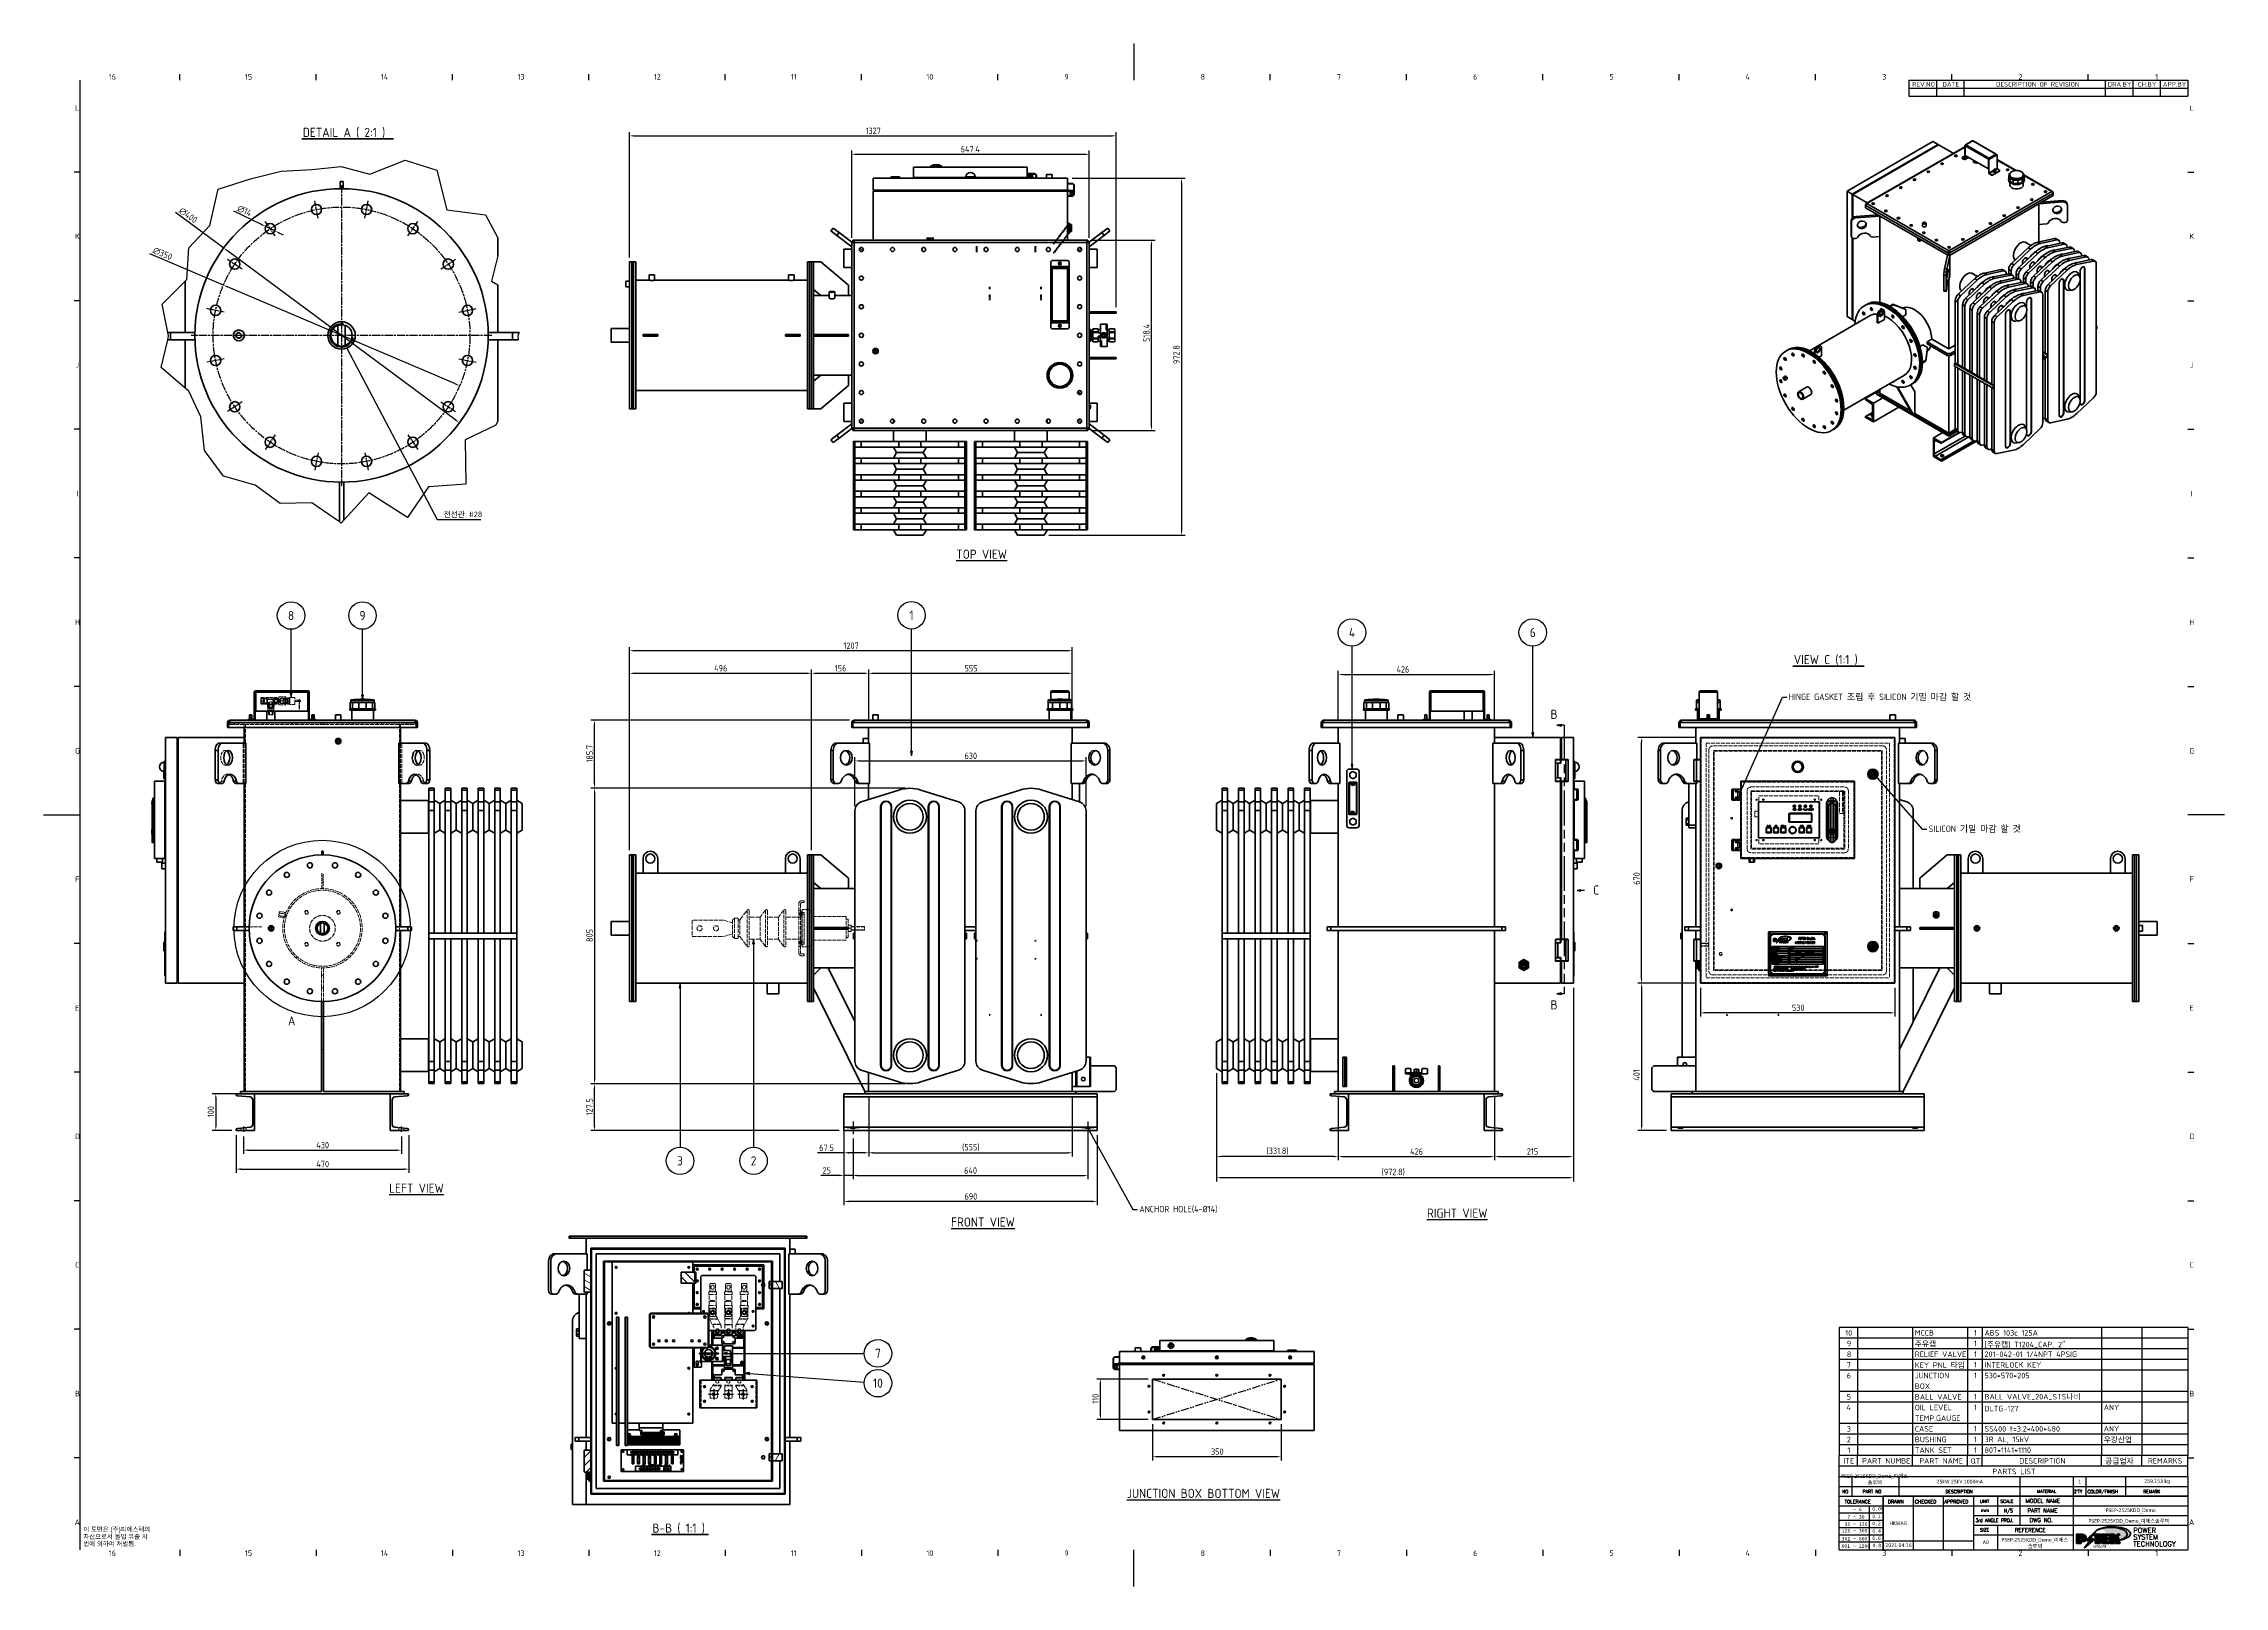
# Model space of a CAD drawing. Header units: millimetres. Extents: x 0 to 5945, y 0 to 4205.
import ezdxf
from ezdxf.enums import TextEntityAlignment as Align

# ---------------------------------------------------------------- set-up
doc = ezdxf.new("R2010")
doc.units = ezdxf.units.MM
doc.header["$LTSCALE"] = 5
for name, pattern in [('CHAIN', [0.3543, 0.2362, -0.0295, 0.0591, -0.0295]), ('DASH_DOUBLE_DOT', [0.4398, 0.24, -0.06, 0.0098, -0.06, 0.01, -0.06]), ('DASHED', [0.2067, 0.1654, -0.0413]), ('DOUBLE_DASH_CHAIN', [1.2403, 0.6614, -0.0827, 0.1654, -0.0827, 0.1654, -0.0827])]:
    doc.linetypes.add(name, pattern=pattern)
doc.layers.get('0').update_dxf_attribs({"color": 3, "lineweight": 25})
for name, color, linetype, lineweight in [('가려진 것(ISO)', 2, 'DASHED', 18), ('가려진 좁은 것(ISO)', 2, 'DASHED', 18), ('가시적인 것(ISO)', 3, 'Continuous', 40), ('가시적인 좁은 것(ISO)', 3, 'Continuous', 35), ('경계(ISO)', 7, 'Continuous', 25), ('기호(ISO)', 5, 'Continuous', 25), ('끊기 선(JIS)', 7, 'Continuous', 25), ('단면선(ISO)', 7, 'CHAIN', 25), ('상세 경계(JIS)', 7, 'Continuous', 25), ('스케치 형상(ISO)', 3, 'Continuous', 25), ('제목(ISO)', 5, 'Continuous', 50), ('중심 표식(ISO)', 1, 'Continuous', 25), ('중심선(ISO)', 1, 'Continuous', 25), ('치수(ISO)', 2, 'Continuous', 25), ('해치(ISO)', 7, 'Continuous', 18)]:
    doc.layers.add(name, color=color, linetype=linetype, lineweight=lineweight)
doc.styles.add('HAN_291', font='')
doc.styles.add('HAN_370', font='', dxfattribs={"width": 2})
doc.styles.add('ISO Proportiona M2B', font='isocp.shx')
doc.styles.add('RC_284', font='ROMANC.shx')
doc.styles.add('RC_287', font='ROMANC.shx')
doc.styles.add('RC_292', font='ROMANC.shx')
doc.styles.add('ROMANT_294', font='romant.shx')
doc.styles.get("Standard").update_dxf_attribs({"font": 'isocp___.ttf'})
doc.styles.add('문자 텍스트_M2B', font='isocp.shx')
doc.styles.add('문자 텍스트_PSTEK_POSCO', font='isocp.shx')
doc.styles.add('부품번호텍스트_PSTEK_POSCO', font='isocp.shx')
doc.styles.add('치수 텍스트_PSTEK_POSCO', font='isocp.shx')
doc.styles.add('텍스트 스타일198', font='tahoma.ttf')
doc.styles.add('텍스트 스타일333', font='ROMANC.shx', dxfattribs={"width": 0.8})
doc.styles.add('텍스트 스타일513', font='isocp.shx')
doc.styles.get('HAN_291').set_extended_font_data('GulimChe')
doc.styles.get('HAN_370').set_extended_font_data('GulimChe')
doc.dimstyles.new('치수_PSTEK_POSCO', dxfattribs={"dimscale": 5, "dimtxt": 3.5, "dimasz": 2.5, "dimexe": 2, "dimexo": 2.5, "dimgap": 1, "dimtad": 1, "dimrnd": 1e-08, "dimdsep": 46, "dimtxsty": '치수 텍스트_PSTEK_POSCO', "dimcen": 0.09, "dimdle": 10, "dimclrd": 7, "dimclre": 7, "dimclrt": 2, "dimadec": 1, "dimazin": 2, "dimtfac": 1, "dimtmove": 0, "dimatfit": 3, "dimfxl": 0, "dimtolj": 1, "dimlwd": -1, "dimlwe": -1, "dimarcsym": 0})
doc.dimstyles.new('치수_PSTEK_POSCO$7', dxfattribs={"dimscale": 5, "dimtxt": 3.5, "dimasz": 2.5, "dimexe": 2, "dimexo": 2.5, "dimgap": 1, "dimtad": 1, "dimrnd": 1e-08, "dimdsep": 46, "dimtxsty": '치수 텍스트_PSTEK_POSCO', "dimcen": 0.09, "dimdle": 10, "dimclrd": 7, "dimclre": 7, "dimclrt": 2, "dimadec": 1, "dimazin": 2, "dimtfac": 1, "dimtmove": 0, "dimatfit": 3, "dimfxl": 0, "dimtolj": 1, "dimlwd": -1, "dimlwe": -1, "dimarcsym": 0})
pattern_1 = [(120.0002, (0, 0), (-13.74813, -7.93754), [])]
pattern_2 = [(135.0002, (0, 0), (-11.22528, -11.22536), [])]
pattern_3 = [(45, (0, 0), (-11.22532, 11.22532), [])]
pattern_4 = [(60, (0, 0), (-13.74815, 7.9375), [])]

# ---------------------------------------------------------------- blocks, each defined once
blk = doc.blocks.new('경계 Default Border')
at = {"layer": '경계(ISO)'}
for p, q in [((74.3, 821), (74.3, 824.4)), ((148.6, 821), (148.6, 824.4)), ((222.9, 821), (222.9, 824.4)), ((297.3, 821), (297.3, 824.4)), ((371.6, 821), (371.6, 824.4)), ((445.9, 821), (445.9, 824.4)), ((520.2, 821), (520.2, 824.4)), ((668.8, 821), (668.8, 824.4)), ((743.1, 821), (743.1, 824.4)), ((817.4, 821), (817.4, 824.4)), ((891.8, 821), (891.8, 824.4)), ((966.1, 821), (966.1, 824.4)), ((1040.4, 821), (1040.4, 824.4)), ((1114.7, 821), (1114.7, 824.4)), ((20, 770.9), (16.6, 770.9)), ((1169, 770.9), (1172.4, 770.9)), ((20, 700.8), (16.6, 700.8)), ((1169, 700.8), (1172.4, 700.8)), ((20, 630.8), (16.6, 630.8)), ((1169, 630.8), (1172.4, 630.8)), ((20, 560.7), (16.6, 560.7)), ((1169, 560.7), (1172.4, 560.7)), ((20, 490.6), (16.6, 490.6)), ((1169, 490.6), (1172.4, 490.6)), ((20, 350.4), (16.6, 350.4)), ((1169, 350.4), (1172.4, 350.4)), ((20, 280.3), (16.6, 280.3)), ((1169, 280.3), (1172.4, 280.3)), ((20, 210.2), (16.6, 210.2)), ((1169, 210.2), (1172.4, 210.2)), ((20, 140.2), (16.6, 140.2)), ((1169, 140.2), (1172.4, 140.2)), ((20, 70.1), (16.6, 70.1)), ((1169, 70.1), (1172.4, 70.1)), ((74.3, 20), (74.3, 16.6)), ((148.6, 20), (148.6, 16.6)), ((222.9, 20), (222.9, 16.6)), ((297.3, 20), (297.3, 16.6)), ((371.6, 20), (371.6, 16.6)), ((445.9, 20), (445.9, 16.6)), ((520.2, 20), (520.2, 16.6)), ((668.8, 20), (668.8, 16.6)), ((743.1, 20), (743.1, 16.6)), ((817.4, 20), (817.4, 16.6)), ((891.8, 20), (891.8, 16.6)), ((966.1, 20), (966.1, 16.6)), ((1040.4, 20), (1040.4, 16.6)), ((1114.7, 20), (1114.7, 16.6))]:
    blk.add_line(p, q, dxfattribs=at)
at = {"layer": '경계(ISO)', "flags": 128}
for points in [[(594.5, 841), (594.5, 821)], [(20, 20), (20, 821)], [(0, 420.5), (20, 420.5)], [(1189, 420.5), (1169, 420.5)], [(594.5, 0), (594.5, 20)]]:
    blk.add_lwpolyline(points, dxfattribs=at)
at = {"layer": '경계(ISO)', "color": 2, "char_height": 3, "attachment_point": 7, "style": '문자 텍스트_M2B'}
for s, insert in [('16', (35.5, 821.4)), ('15', (109.8, 821.4)), ('14', (183.9, 821.4)), ('13', (258.4, 821.4)), ('12', (332.7, 821.4)), ('11', (407.4, 821.4)), ('10', (481.3, 821.4)), ('9', (556.5, 821.4)), ('8', (630.8, 821.4)), ('7', (705.1, 821.4)), ('6', (779.4, 821.4)), ('5', (853.7, 821.4)), ('4', (927.9, 821.4)), ('3', (1002.4, 821.4)), ('2', (1076.7, 821.4)), ('1', (1151.3, 821.4)), ('L', (17.2, 804.4)), ('L', (1170, 804.4)), ('K', (17.1, 734.4)), ('K', (1169.9, 734.4)), ('J', (17.4, 664.3)), ('J', (1170.2, 664.3)), ('I', (17.9, 594.2)), ('I', (1170.7, 594.2)), ('H', (17.1, 524.1)), ('H', (1169.9, 524.1)), ('G', (17.1, 454)), ('G', (1169.9, 454)), ('F', (17.2, 384)), ('F', (1170, 384)), ('E', (17.2, 313.8)), ('E', (1170, 313.8)), ('D', (17.1, 243.8)), ('D', (1169.9, 243.8)), ('C', (17.2, 173.7)), ('C', (1170, 173.7)), ('B', (17.1, 103.6)), ('B', (1169.9, 103.6)), ('A', (16.9, 33.5)), ('A', (1169.7, 33.5)), ('16', (35.5, 16.6)), ('15', (109.8, 16.6)), ('14', (183.9, 16.6)), ('13', (258.4, 16.6)), ('12', (332.7, 16.6)), ('11', (407.4, 16.6)), ('10', (481.3, 16.6)), ('9', (556.5, 16.6)), ('8', (630.8, 16.6)), ('7', (705.1, 16.6)), ('6', (779.4, 16.6)), ('5', (853.7, 16.6)), ('4', (927.9, 16.6)), ('3', (1002.4, 16.6)), ('2', (1076.7, 16.6)), ('1', (1151.3, 16.6))]:
    blk.add_mtext(s, dxfattribs=dict(at, insert=insert))
blk = doc.blocks.new('제목 블록 PSTEK')
h = blk.add_hatch(color=1)
edge = h.paths.add_edge_path(flags=0)
edge.add_line((314.2, 19.6), (314.2, 17))
edge.add_line((314.2, 17), (314.3, 17))
edge.add_arc((314.3, 17.7), 0.651, 270, 360)
edge.add_line((315, 17.7), (315, 19))
edge.add_arc((314.3, 19), 0.651, 0, 90)
edge.add_line((314.3, 19.6), (314.2, 19.6))
edge = h.paths.add_edge_path()
edge.add_arc((315, 18.3), 1.97, 270, 450)
edge.add_line((315, 20.3), (311.8, 20.3))
edge.add_line((311.8, 20.3), (311.8, 15.3))
edge.add_line((311.8, 15.3), (314.2, 15.3))
edge.add_line((314.2, 15.3), (314.2, 16.3))
edge.add_line((314.2, 16.3), (315, 16.3))
h = blk.add_hatch(color=252)
edge = h.paths.add_edge_path()
edge.add_arc((315, 18.3), 1.97, 270, 406.8279)
edge.add_arc((315.2, 18.1), 1.97, -90, 53.561, ccw=False)
edge.add_line((315.2, 16.2), (314.4, 16.2))
edge.add_line((314.4, 16.2), (314.4, 15.2))
edge.add_line((314.4, 15.2), (311.9, 15.2))
edge.add_line((311.9, 15.2), (311.9, 15.3))
edge.add_line((311.9, 15.3), (314.2, 15.3))
edge.add_line((314.2, 15.3), (314.2, 16.3))
edge.add_line((314.2, 16.3), (315, 16.3))
h = blk.add_hatch(color=252)
edge = h.paths.add_edge_path()
edge.add_line((314.4, 19.5), (314.5, 19.5))
edge.add_arc((314.5, 18.8), 0.651, 60.4189, 90, ccw=False)
edge.add_arc((314.3, 19), 0.651, 39.9699, 90)
edge.add_line((314.3, 19.6), (314.2, 19.6))
edge.add_line((314.2, 19.6), (314.2, 17))
edge.add_line((314.2, 17), (314.3, 17))
edge.add_arc((314.3, 17.7), 0.651, 270, 274.6931)
edge.add_line((314.4, 17), (314.4, 19.5))
for color, points in [(252, [(317.2, 17.1), (322, 21.6), (322.3, 21.9), (317, 17), (318.8, 16.2), (316, 12.7), (316.3, 13), (318.9, 16.3)]), (5, [(321.6, 17.4), (319.5, 18.2), (322.5, 22), (317.2, 17.1), (318.9, 16.3), (316.2, 12.8)]), (1, [(324.5, 19.6), (325.2, 19.6), (325.2, 20.3), (321.2, 20.3), (321.2, 19.6), (322, 19.6), (322, 15.3), (324.5, 15.3)]), (252, [(322, 19.6), (321.4, 19.6), (321.4, 19.5), (322, 19.5)]), (252, [(324.7, 19.5), (325.4, 19.5), (325.4, 20.1), (325.2, 20.1), (325.2, 19.6), (324.5, 19.6), (324.5, 15.3), (322.2, 15.3), (322.2, 15.2), (324.7, 15.2)]), (1, [(329.2, 20.3), (325.7, 20.3), (325.7, 15.3), (329.4, 15.3), (329.4, 16), (328.1, 16), (328.1, 17.6), (329.2, 17.6), (329.2, 18.3), (328.1, 18.3), (328.1, 19.6), (329.2, 19.6)]), (252, [(329.5, 15.8), (329.4, 15.8), (329.4, 15.3), (325.8, 15.3), (325.8, 15.2), (329.5, 15.2)]), (252, [(328.3, 19.5), (329.4, 19.5), (329.4, 20.1), (329.2, 20.1), (329.2, 19.6), (328.1, 19.6), (328.1, 18.3), (328.3, 18.3)]), (252, [(328.3, 17.4), (329.4, 17.4), (329.4, 18.1), (329.2, 18.1), (329.2, 17.6), (328.1, 17.6), (328.1, 16), (328.3, 16)]), (1, [(332.3, 20.3), (329.9, 20.3), (329.9, 15.3), (332.3, 15.3), (332.3, 17.4), (333.1, 15.3), (335.5, 15.3), (334.3, 19.3), (335.4, 20.3), (334.3, 20.3), (332.3, 19)]), (252, [(332.5, 16.9), (332.3, 17.4), (332.3, 15.3), (330, 15.3), (330, 15.2), (332.5, 15.2)]), (252, [(332.5, 20.1), (332.3, 20.1), (332.3, 19), (332.5, 19.1)]), (252, [(335.6, 20.1), (335.3, 20.1), (334.3, 19.3), (335.5, 15.3), (333.2, 15.3), (333.2, 15.2), (335.7, 15.2), (334.4, 19.2)])]:
    blk.add_hatch(color=color).paths.add_polyline_path(points)
at = {"layer": '해치(ISO)'}
h = blk.add_hatch(color=140, dxfattribs=at)
edge = h.paths.add_edge_path()
edge.add_ellipse((330.4, 20.2), major_axis=(9.1, 0), ratio=0.40699, start_angle=301.3098, end_angle=507.7437)
edge.add_ellipse((331.5, 20.5), major_axis=(-9.82, 0), ratio=0.39426, start_angle=111.5121, end_angle=334.4703, ccw=False)
edge.add_line((335.1, 16.9), (335.1, 17))
at = {"color": 180}
for p, q in [((182.5, 11.8), (182.5, 51.6)), ((182.5, 51.6), (372.5, 51.6)), ((189.3, 51.6), (189.3, 41)), ((215.2, 41), (215.2, 51.6)), ((280.9, 51.6), (280.9, 41)), ((310.1, 51.6), (310.1, 41)), ((316.9, 51.6), (316.9, 41)), ((338.5, 51.6), (338.5, 41)), ((372.5, 51.6), (372.5, 11.8)), ((182.5, 46.3), (372.5, 46.3)), ((182.5, 41), (206.5, 41)), ((182.5, 35.7), (206.5, 35.7)), ((198.9, 12), (198.9, 35.7)), ((206.5, 35.7), (372.5, 35.7)), ((222.9, 11.8), (222.9, 41)), ((239.4, 11.8), (239.4, 41)), ((255.9, 11.8), (255.9, 41)), ((268.7, 41), (268.7, 30.4)), ((280.9, 41), (280.9, 25.2)), ((310.1, 41), (310.1, 11.8)), ((182.5, 31.8), (206.5, 31.8)), ((182.5, 27.8), (206.5, 27.8)), ((182.5, 23.9), (206.5, 23.9)), ((255.9, 30.4), (372.5, 30.4)), ((255.9, 25.2), (372.5, 25.2)), ((268.7, 25.2), (268.7, 11.8)), ((182.5, 19.9), (206.5, 19.9)), ((182.5, 16), (206.5, 16)), ((206.5, 16.7), (255.9, 16.7)), ((255.9, 19.9), (310.1, 19.9)), ((182.5, 11.8), (372.5, 11.8))]:
    blk.add_line(p, q, dxfattribs=at)
at = {"color": 7, "lineweight": 50}
for p, q in [((206.5, 11.8), (206.5, 41)), ((206.5, 41), (372.5, 41))]:
    blk.add_line(p, q, dxfattribs=at)
at = {"color": 7}
for p, q in [((315, 20.3), (311.8, 20.3)), ((311.8, 20.3), (311.8, 15.3)), ((315, 20.3), (311.8, 20.3)), ((311.8, 20.3), (311.8, 15.3)), ((311.8, 15.3), (314.2, 15.3)), ((311.8, 15.3), (314.2, 15.3)), ((314.2, 15.3), (311.9, 15.3)), ((311.9, 15.3), (311.9, 15.2)), ((311.9, 15.2), (314.4, 15.2)), ((314.2, 17), (314.2, 19.6)), ((314.2, 19.6), (314.3, 19.6)), ((314.3, 19.6), (314.2, 19.6)), ((314.2, 19.6), (314.2, 17)), ((314.2, 17), (314.2, 19.6)), ((314.2, 19.6), (314.3, 19.6)), ((314.3, 17), (314.2, 17)), ((314.2, 17), (314.3, 17)), ((314.3, 17), (314.2, 17)), ((314.2, 16.3), (315, 16.3)), ((314.2, 15.3), (314.2, 16.3)), ((315, 16.3), (314.2, 16.3)), ((314.2, 16.3), (314.2, 15.3)), ((314.2, 16.3), (315, 16.3)), ((314.2, 15.3), (314.2, 16.3)), ((314.4, 19.5), (314.5, 19.5)), ((314.4, 17), (314.4, 19.5)), ((314.4, 16.2), (315.2, 16.2)), ((314.4, 15.2), (314.4, 16.2)), ((315, 19), (315, 17.7)), ((315, 19), (315, 17.7)), ((318.8, 16.2), (316, 12.7)), ((316, 12.7), (316.3, 13)), ((316.2, 12.8), (321.6, 17.4)), ((318.9, 16.3), (316.2, 12.8)), ((316.3, 13), (318.9, 16.3)), ((322.3, 21.9), (317, 17)), ((317, 17), (318.8, 16.2)), ((322.5, 22), (317.2, 17.1)), ((317.2, 17.1), (322, 21.6)), ((318.9, 16.3), (317.2, 17.1)), ((317.2, 17.1), (318.9, 16.3)), ((319.5, 18.2), (322.5, 22)), ((321.6, 17.4), (319.5, 18.2)), ((325.2, 20.3), (321.2, 20.3)), ((321.2, 20.3), (321.2, 19.6)), ((325.2, 20.3), (321.2, 20.3)), ((321.2, 20.3), (321.2, 19.6)), ((321.2, 19.6), (322, 19.6)), ((321.2, 19.6), (322, 19.6)), ((321.4, 19.6), (321.4, 19.5)), ((322, 19.6), (321.4, 19.6)), ((321.4, 19.5), (322, 19.5)), ((322, 21.6), (322.3, 21.9)), ((322, 19.6), (322, 15.3)), ((322, 19.5), (322, 19.6)), ((322, 19.6), (322, 15.3)), ((322, 15.3), (324.5, 15.3)), ((322, 15.3), (324.5, 15.3)), ((324.5, 15.3), (322.2, 15.3)), ((322.2, 15.3), (322.2, 15.2)), ((322.2, 15.2), (324.7, 15.2)), ((324.5, 19.6), (325.2, 19.6)), ((324.5, 15.3), (324.5, 19.6)), ((325.2, 19.6), (324.5, 19.6)), ((324.5, 19.6), (324.5, 15.3)), ((324.5, 19.6), (325.2, 19.6)), ((324.5, 15.3), (324.5, 19.6)), ((324.7, 19.5), (325.4, 19.5)), ((324.7, 15.2), (324.7, 19.5)), ((325.2, 19.6), (325.2, 20.3)), ((325.2, 19.6), (325.2, 20.3)), ((325.4, 20.1), (325.2, 20.1)), ((325.2, 20.1), (325.2, 19.6)), ((325.4, 19.5), (325.4, 20.1)), ((329.2, 20.3), (325.7, 20.3)), ((325.7, 20.3), (325.7, 15.3)), ((325.7, 20.3), (325.7, 15.3)), ((329.2, 20.3), (325.7, 20.3)), ((325.7, 15.3), (329.4, 15.3)), ((325.7, 15.3), (329.4, 15.3)), ((329.4, 15.3), (325.8, 15.3)), ((325.8, 15.3), (325.8, 15.2)), ((325.8, 15.2), (329.5, 15.2)), ((328.1, 18.3), (328.1, 19.6)), ((328.1, 19.6), (329.2, 19.6)), ((329.2, 19.6), (328.1, 19.6)), ((328.1, 19.6), (328.1, 18.3)), ((328.1, 18.3), (328.1, 19.6)), ((328.1, 19.6), (329.2, 19.6)), ((329.2, 18.3), (328.1, 18.3)), ((328.1, 18.3), (328.3, 18.3)), ((329.2, 18.3), (328.1, 18.3)), ((328.1, 17.6), (329.2, 17.6)), ((328.1, 16), (328.1, 17.6)), ((329.2, 17.6), (328.1, 17.6)), ((328.1, 17.6), (328.1, 16)), ((328.1, 17.6), (329.2, 17.6)), ((328.1, 16), (328.1, 17.6)), ((329.4, 16), (328.1, 16)), ((328.1, 16), (328.3, 16)), ((329.4, 16), (328.1, 16)), ((328.3, 18.3), (328.3, 19.5)), ((328.3, 19.5), (329.4, 19.5)), ((328.3, 16), (328.3, 17.4)), ((328.3, 17.4), (329.4, 17.4)), ((329.2, 19.6), (329.2, 20.3)), ((329.2, 19.6), (329.2, 20.3)), ((329.4, 20.1), (329.2, 20.1)), ((329.2, 20.1), (329.2, 19.6)), ((329.2, 17.6), (329.2, 18.3)), ((329.2, 17.6), (329.2, 18.3)), ((329.4, 18.1), (329.2, 18.1)), ((329.2, 18.1), (329.2, 17.6)), ((329.4, 19.5), (329.4, 20.1)), ((329.4, 17.4), (329.4, 18.1)), ((329.4, 15.3), (329.4, 16)), ((329.4, 15.3), (329.4, 16)), ((329.5, 15.8), (329.4, 15.8)), ((329.4, 15.8), (329.4, 15.3)), ((329.5, 15.2), (329.5, 15.8)), ((332.3, 20.3), (329.9, 20.3)), ((329.9, 20.3), (329.9, 15.3)), ((329.9, 20.3), (329.9, 15.3)), ((332.3, 20.3), (329.9, 20.3)), ((329.9, 15.3), (332.3, 15.3)), ((329.9, 15.3), (332.3, 15.3)), ((332.3, 15.3), (330, 15.3)), ((330, 15.3), (330, 15.2)), ((330, 15.2), (332.5, 15.2)), ((334.3, 20.3), (332.3, 19)), ((332.3, 19), (332.3, 20.3)), ((334.3, 20.3), (332.3, 19)), ((332.3, 19), (332.3, 20.3)), ((332.5, 20.1), (332.3, 20.1)), ((332.3, 20.1), (332.3, 19)), ((332.3, 19), (332.5, 19.1)), ((332.3, 17.4), (333.1, 15.3)), ((332.3, 15.3), (332.3, 17.4)), ((332.5, 16.9), (332.3, 17.4)), ((332.3, 17.4), (332.3, 15.3)), ((332.3, 17.4), (333.1, 15.3)), ((332.3, 15.3), (332.3, 17.4)), ((332.5, 19.1), (332.5, 20.1)), ((332.5, 15.2), (332.5, 16.9)), ((333.1, 15.3), (335.5, 15.3)), ((333.1, 15.3), (335.5, 15.3)), ((335.5, 15.3), (333.2, 15.3)), ((333.2, 15.3), (333.2, 15.2)), ((333.2, 15.2), (335.7, 15.2)), ((334.3, 19.3), (335.4, 20.3)), ((335.4, 20.3), (334.3, 20.3)), ((334.3, 19.3), (335.4, 20.3)), ((335.4, 20.3), (334.3, 20.3)), ((335.3, 20.1), (334.3, 19.3)), ((335.5, 15.3), (334.3, 19.3)), ((334.3, 19.3), (335.5, 15.3)), ((335.5, 15.3), (334.3, 19.3)), ((334.4, 19.2), (335.6, 20.1)), ((335.7, 15.2), (334.4, 19.2)), ((335.6, 20.1), (335.3, 20.1)), ((345, 17.5), (345, 17.7))]:
    blk.add_line(p, q, dxfattribs=at)
at = {"color": 1}
for p, q in [((315, 20.3), (311.8, 20.3)), ((311.8, 20.3), (311.8, 15.3)), ((311.8, 15.3), (314.2, 15.3)), ((314.2, 17), (314.2, 19.6)), ((314.2, 19.6), (314.3, 19.6)), ((314.3, 17), (314.2, 17)), ((314.2, 16.3), (315, 16.3)), ((314.2, 15.3), (314.2, 16.3)), ((315, 19), (315, 17.7)), ((325.2, 20.3), (321.2, 20.3)), ((321.2, 20.3), (321.2, 19.6)), ((321.2, 19.6), (322, 19.6)), ((322, 19.6), (322, 15.3)), ((322, 15.3), (324.5, 15.3)), ((324.5, 19.6), (325.2, 19.6)), ((324.5, 15.3), (324.5, 19.6)), ((325.2, 19.6), (325.2, 20.3)), ((329.2, 20.3), (325.7, 20.3)), ((325.7, 20.3), (325.7, 15.3)), ((325.7, 15.3), (329.4, 15.3)), ((328.1, 18.3), (328.1, 19.6)), ((328.1, 19.6), (329.2, 19.6)), ((329.2, 18.3), (328.1, 18.3)), ((328.1, 17.6), (329.2, 17.6)), ((328.1, 16), (328.1, 17.6)), ((329.4, 16), (328.1, 16)), ((329.2, 19.6), (329.2, 20.3)), ((329.2, 17.6), (329.2, 18.3)), ((329.4, 15.3), (329.4, 16)), ((332.3, 20.3), (329.9, 20.3)), ((329.9, 20.3), (329.9, 15.3)), ((329.9, 15.3), (332.3, 15.3)), ((334.3, 20.3), (332.3, 19)), ((332.3, 19), (332.3, 20.3)), ((332.3, 17.4), (333.1, 15.3)), ((332.3, 15.3), (332.3, 17.4)), ((333.1, 15.3), (335.5, 15.3)), ((334.3, 19.3), (335.4, 20.3)), ((335.4, 20.3), (334.3, 20.3)), ((335.5, 15.3), (334.3, 19.3))]:
    blk.add_line(p, q, dxfattribs=at)
at = {"color": 5}
for p, q in [((316.2, 12.8), (321.6, 17.4)), ((318.9, 16.3), (316.2, 12.8)), ((322.5, 22), (317.2, 17.1)), ((317.2, 17.1), (318.9, 16.3)), ((319.5, 18.2), (322.5, 22)), ((321.6, 17.4), (319.5, 18.2))]:
    blk.add_line(p, q, dxfattribs=at)
at = {"color": 7}
for centre, radius, start, end in [((314.3, 19), 0.651, 0, 90), ((314.3, 19), 0.651, 39.9699, 90), ((314.3, 19), 0.651, 0, 90), ((314.3, 17.7), 0.651, 270, 0), ((314.3, 17.7), 0.651, 270, 0), ((314.3, 17.7), 0.651, 270, 274.6931), ((314.5, 18.8), 0.651, 60.4189, 90), ((315, 18.3), 1.97, 270, 90), ((315, 18.3), 1.97, 270, 90), ((315, 18.3), 1.97, 270, 46.8279), ((315.2, 18.1), 1.97, 270, 53.561)]:
    blk.add_arc(centre, radius, start, end, dxfattribs=at)
at = {"color": 1}
for centre, radius, start, end in [((314.3, 19), 0.651, 0, 90), ((314.3, 17.7), 0.651, 270, 0), ((315, 18.3), 1.97, 270, 90)]:
    blk.add_arc(centre, radius, start, end, dxfattribs=at)
at = {"layer": '제목(ISO)', "lineweight": 18}
blk.add_line((182.5, 35.7), (182.5, 11.8), dxfattribs=at)
at = {"layer": '제목(ISO)'}
for p, q in [((315, 20.3), (311.8, 20.3)), ((311.8, 20.3), (311.8, 15.3)), ((311.8, 15.3), (314.2, 15.3)), ((314.2, 15.3), (311.9, 15.3)), ((311.9, 15.3), (311.9, 15.2)), ((311.9, 15.2), (314.4, 15.2)), ((314.2, 17), (314.2, 19.6)), ((314.2, 19.6), (314.3, 19.6)), ((314.3, 19.6), (314.2, 19.6)), ((314.2, 19.6), (314.2, 17)), ((314.3, 17), (314.2, 17)), ((314.2, 17), (314.3, 17)), ((314.2, 15.3), (314.2, 16.3)), ((314.2, 16.3), (315, 16.3)), ((315, 16.3), (314.2, 16.3)), ((314.2, 16.3), (314.2, 15.3)), ((314.4, 19.5), (314.5, 19.5)), ((314.4, 17), (314.4, 19.5)), ((314.4, 15.2), (314.4, 16.2)), ((314.4, 16.2), (315.2, 16.2)), ((315, 19), (315, 17.7)), ((318.8, 16.2), (316, 12.7)), ((316, 12.7), (316.3, 13)), ((316.2, 12.8), (321.6, 17.4)), ((318.9, 16.3), (316.2, 12.8)), ((316.3, 13), (318.9, 16.3)), ((322.3, 21.9), (317, 17)), ((317, 17), (318.8, 16.2)), ((322.5, 22), (317.2, 17.1)), ((317.2, 17.1), (322, 21.6)), ((317.2, 17.1), (318.9, 16.3)), ((318.9, 16.3), (317.2, 17.1)), ((319.5, 18.2), (322.5, 22)), ((321.6, 17.4), (319.5, 18.2)), ((325.2, 20.3), (321.2, 20.3)), ((321.2, 20.3), (321.2, 19.6)), ((321.2, 19.6), (322, 19.6)), ((322, 19.6), (321.4, 19.6)), ((321.4, 19.6), (321.4, 19.5)), ((321.4, 19.5), (322, 19.5)), ((322, 21.6), (322.3, 21.9)), ((322, 19.6), (322, 15.3)), ((322, 19.5), (322, 19.6)), ((322, 15.3), (324.5, 15.3)), ((324.5, 15.3), (322.2, 15.3)), ((322.2, 15.3), (322.2, 15.2)), ((322.2, 15.2), (324.7, 15.2)), ((324.5, 19.6), (325.2, 19.6)), ((324.5, 15.3), (324.5, 19.6)), ((325.2, 19.6), (324.5, 19.6)), ((324.5, 19.6), (324.5, 15.3)), ((324.7, 19.5), (325.4, 19.5)), ((324.7, 15.2), (324.7, 19.5)), ((325.2, 19.6), (325.2, 20.3)), ((325.4, 20.1), (325.2, 20.1)), ((325.2, 20.1), (325.2, 19.6)), ((325.4, 19.5), (325.4, 20.1)), ((329.2, 20.3), (325.7, 20.3)), ((325.7, 20.3), (325.7, 15.3)), ((325.7, 15.3), (329.4, 15.3)), ((329.4, 15.3), (325.8, 15.3)), ((325.8, 15.3), (325.8, 15.2)), ((325.8, 15.2), (329.5, 15.2)), ((328.1, 18.3), (328.1, 19.6)), ((328.1, 19.6), (329.2, 19.6)), ((329.2, 19.6), (328.1, 19.6)), ((328.1, 19.6), (328.1, 18.3)), ((329.2, 18.3), (328.1, 18.3)), ((328.1, 18.3), (328.3, 18.3)), ((328.1, 16), (328.1, 17.6)), ((328.1, 17.6), (329.2, 17.6)), ((329.2, 17.6), (328.1, 17.6)), ((328.1, 17.6), (328.1, 16)), ((329.4, 16), (328.1, 16)), ((328.1, 16), (328.3, 16)), ((328.3, 19.5), (329.4, 19.5)), ((328.3, 18.3), (328.3, 19.5)), ((328.3, 17.4), (329.4, 17.4)), ((328.3, 16), (328.3, 17.4)), ((329.2, 19.6), (329.2, 20.3)), ((329.4, 20.1), (329.2, 20.1)), ((329.2, 20.1), (329.2, 19.6)), ((329.2, 17.6), (329.2, 18.3)), ((329.4, 18.1), (329.2, 18.1)), ((329.2, 18.1), (329.2, 17.6)), ((329.4, 19.5), (329.4, 20.1)), ((329.4, 17.4), (329.4, 18.1)), ((329.4, 15.3), (329.4, 16)), ((329.5, 15.8), (329.4, 15.8)), ((329.4, 15.8), (329.4, 15.3)), ((329.5, 15.2), (329.5, 15.8)), ((332.3, 20.3), (329.9, 20.3)), ((329.9, 20.3), (329.9, 15.3)), ((329.9, 15.3), (332.3, 15.3)), ((332.3, 15.3), (330, 15.3)), ((330, 15.3), (330, 15.2)), ((330, 15.2), (332.5, 15.2)), ((334.3, 20.3), (332.3, 19)), ((332.3, 19), (332.3, 20.3)), ((332.5, 20.1), (332.3, 20.1)), ((332.3, 20.1), (332.3, 19)), ((332.3, 19), (332.5, 19.1)), ((332.3, 15.3), (332.3, 17.4)), ((332.3, 17.4), (333.1, 15.3)), ((332.5, 16.9), (332.3, 17.4)), ((332.3, 17.4), (332.3, 15.3)), ((332.5, 19.1), (332.5, 20.1)), ((332.5, 15.2), (332.5, 16.9)), ((333.1, 15.3), (335.5, 15.3)), ((335.5, 15.3), (333.2, 15.3)), ((333.2, 15.3), (333.2, 15.2)), ((333.2, 15.2), (335.7, 15.2)), ((334.3, 19.3), (335.4, 20.3)), ((335.4, 20.3), (334.3, 20.3)), ((335.3, 20.1), (334.3, 19.3)), ((335.5, 15.3), (334.3, 19.3)), ((334.3, 19.3), (335.5, 15.3)), ((334.4, 19.2), (335.6, 20.1)), ((335.7, 15.2), (334.4, 19.2)), ((335.6, 20.1), (335.3, 20.1))]:
    blk.add_line(p, q, dxfattribs=at)
at = {"layer": '제목(ISO)', "color": 4}
blk.add_line((335.1, 16.9), (335.1, 17), dxfattribs=at)
at = {"layer": '제목(ISO)'}
for centre, radius, start, end in [((314.3, 19), 0.651, 0, 90), ((314.3, 19), 0.651, 39.9699, 90), ((314.3, 17.7), 0.651, 270, 0), ((314.3, 17.7), 0.651, 270, 274.6931), ((314.5, 18.8), 0.651, 60.4189, 90), ((315, 18.3), 1.97, 46.8279, 90), ((315, 18.3), 1.97, 270, 46.8279), ((315, 18.3), 1.97, 270, 46.8279), ((315.2, 18.1), 1.97, 270, 53.561)]:
    blk.add_arc(centre, radius, start, end, dxfattribs=at)
at = {"layer": '제목(ISO)', "color": 4}
for centre, major_axis, ratio, start_param, end_param in [((331.5, 20.5), (9.82, 0), 0.39426, 5.087845, 8.9792), ((330.4, 20.2), (9.1, 0), 0.40699, 5.258849, 8.861799)]:
    blk.add_ellipse(centre, major_axis=major_axis, ratio=ratio, start_param=start_param, end_param=end_param, dxfattribs=at)
at = {"color": 2}
for s, height, style, p in [('NO', 1.74, 'RC_284', (184.1, 42.6)), (' TOLERANCE', 1.9, 'RC_287', (184.1, 37)), ('PART NO', 1.74, 'RC_284', (195.3, 42.6)), ('DRAWN', 1.9, 'RC_287', (209, 37)), ('CHECKED', 1.9, 'RC_287', (223.7, 37)), ('APPROVED', 1.9, 'RC_287', (239.8, 37)), ('DESCRIPTION', 1.742, 'RC_284', (240.4, 42.6)), ('UNIT', 1.74, 'RC_284', (259.2, 37.3)), ('SCALE', 1.74, 'RC_284', (270.3, 37.3)), ('MODEL NAME', 2.18, 'RC_292', (284.1, 37.3)), ("Q'TY", 1.74, 'RC_284', (310.1, 42.6)), ('COLOR/FINISH', 1.742, 'RC_284', (317.8, 42.6)), ('REMARK', 1.74, 'RC_284', (348.3, 42.6)), (' 31 ~ 120', 2, 'HAN_291', (183.8, 24.8)), ('  7 ~ 30', 2, 'HAN_291', (183.8, 28.7)), ('    ~ 6', 2, 'HAN_291', (183.8, 32.8)), ('0.08', 2, 'HAN_291', (200.5, 33.1)), ('0.1', 2, 'HAN_291', (200.5, 29)), ('0.2', 2, 'HAN_291', (200.5, 25.1)), ('mm', 1.74, 'RC_284', (259.7, 32.4)), ('PART NAME', 2.18, 'RC_292', (285.1, 32)), (' DWG NO.', 2.18, 'RC_292', (284.8, 26.8)), ('601 ~ 1200', 2, 'HAN_291', (183.7, 12.8)), ('121 ~ 300', 2, 'HAN_291', (183.8, 21.2)), ('301 ~ 600', 2, 'HAN_291', (183.8, 16.8)), ('0.4', 2, 'HAN_291', (200.5, 21)), ('0.6', 2, 'HAN_291', (200.5, 17.1)), ('0.8', 2, 'HAN_291', (200.6, 13.1)), ('SIZE', 1.74, 'RC_284', (259.2, 21.7)), ('REFERENCE', 2.18, 'RC_292', (278.3, 21.4))]:
    blk.add_text(s, height=height, dxfattribs=dict(at, style=style)).set_placement(p)
at = {"color": 2, "style": 'RC_284'}
blk.add_text('MATERIAL', height=1.74, dxfattribs=at).set_placement((295.5, 43.6), align=Align.MIDDLE_CENTER)
at = {"color": 2, "style": '텍스트 스타일333', "width": 0.8}
blk.add_text('3rd ANGLE PROJ.', height=2, dxfattribs=at).set_placement((256.8, 26.8))
at = {"color": 7, "style": '텍스트 스타일333', "width": 0.8}
blk.add_text('N/S', height=2, dxfattribs=at).set_placement((274.8, 33.1), align=Align.MIDDLE_CENTER)
at = {"color": 7, "style": 'ROMANT_294'}
for s, p in [('POWER', (342.8, 21)), ('TECHNOLOGY', (342.8, 13.6)), ('SYSTEM', (342.8, 17.3))]:
    blk.add_text(s, height=2.7, dxfattribs=at).set_placement(p)
at = {"color": 7, "insert": (320.9, 14.2), "char_height": 1.4, "attachment_point": 1, "line_spacing_factor": 0.332, "style": 'HAN_370'}
blk.add_mtext('\\fHY견고딕|b0|i0;\\H1.4000;피에스텍', dxfattribs=at)
at = {"layer": '제목(ISO)', "color": 7, "style": '텍스트 스타일198'}
for tag, p in [('부품_번호_002', (183.6, 47.8)), ('부품_번호_001', (191.6, 51.3)), ('설명_001', (235.6, 47.9)), ("3._Q'TY_001", (312.7, 47.9)), ('질량\\P3;_001', (348.8, 48.2)), ('부품_번호_003', (190.9, 44.4)), ('설계자_001', (210.7, 25.2)), ('부품_번호_001', (311.5, 28.7)), ('제목_001', (329, 32.3)), ('부품_번호_002', (329.6, 25.2)), ('작성_날짜_001', (207.7, 13.3)), ('시트_크기_001', (260.8, 14.8)), ('프로젝트_002', (271, 15)), ('프로젝트_001', (279, 18.4)), ('프로젝트_003', (280.4, 11.5))]:
    blk.add_attdef(tag, p, '', height=2, dxfattribs=at)
for tag, p in [('재질', (295.5, 48.9)), ('4._COLOR', (327.7, 48.9)), ('1._MODEL_NAME', (341.2, 38.4)), ('점검자', (231.2, 26.2)), ('엔지니어링_승인자', (247.7, 26.2)), ('점검_날짜', (231.2, 14.3)), ('엔지니어링_승인_날짜', (247.7, 14.3))]:
    blk.add_attdef(tag, text='', height=2, dxfattribs=at).set_placement(p, align=Align.MIDDLE_CENTER)
blk = doc.blocks.new('*D21')
at = {"layer": 'Defpoints', "color": 0}
for p in [(2249.2, 2488.7), (2249.2, 2348.7), (2093.2, 1993.7)]:
    blk.add_point(p, dxfattribs=at)
at = {"layer": '치수(ISO)', "color": 7}
for p, q in [((2093.2, 2006.2), (2093.2, 2498.7)), ((2249.2, 2361.2), (2249.2, 2498.7)), ((2105.7, 2488.7), (2236.7, 2488.7))]:
    blk.add_line(p, q, dxfattribs=at)
for points in [[(2105.7, 2490.8), (2105.7, 2486.6), (2093.2, 2488.7)], [(2236.7, 2490.8), (2236.7, 2486.6), (2249.2, 2488.7)]]:
    blk.add_solid(points, dxfattribs=at)
at = {"layer": '치수(ISO)', "color": 2, "insert": (2156.7, 2502.5), "char_height": 17.5, "attachment_point": 4, "style": '치수 텍스트_PSTEK_POSCO'}
blk.add_mtext('\\A1;156', dxfattribs=at)
blk = doc.blocks.new('*D22')
at = {"layer": 'Defpoints', "color": 0}
for p in [(2804.2, 2488.7), (2249.2, 2348.7), (2804.2, 2348.7)]:
    blk.add_point(p, dxfattribs=at)
at = {"layer": '치수(ISO)', "color": 7}
for p, q in [((2249.2, 2361.2), (2249.2, 2498.7)), ((2804.2, 2361.2), (2804.2, 2498.7)), ((2261.7, 2488.7), (2791.7, 2488.7))]:
    blk.add_line(p, q, dxfattribs=at)
for points in [[(2261.7, 2490.8), (2261.7, 2486.6), (2249.2, 2488.7)], [(2791.7, 2490.8), (2791.7, 2486.6), (2804.2, 2488.7)]]:
    blk.add_solid(points, dxfattribs=at)
at = {"layer": '치수(ISO)', "color": 2, "insert": (2510.6, 2502.5), "char_height": 17.5, "attachment_point": 4, "style": '치수 텍스트_PSTEK_POSCO'}
blk.add_mtext('\\A1;555', dxfattribs=at)
blk = doc.blocks.new('*D23')
at = {"layer": 'Defpoints', "color": 0}
for p in [(2093.2, 2488.7), (1597.2, 1993.7), (2093.2, 1993.7)]:
    blk.add_point(p, dxfattribs=at)
at = {"layer": '치수(ISO)', "color": 7}
for p, q in [((1597.2, 2006.2), (1597.2, 2498.7)), ((2093.2, 2006.2), (2093.2, 2498.7)), ((1609.7, 2488.7), (2080.7, 2488.7))]:
    blk.add_line(p, q, dxfattribs=at)
for points in [[(1609.7, 2490.8), (1609.7, 2486.6), (1597.2, 2488.7)], [(2080.7, 2490.8), (2080.7, 2486.6), (2093.2, 2488.7)]]:
    blk.add_solid(points, dxfattribs=at)
at = {"layer": '치수(ISO)', "color": 2, "insert": (1828.1, 2502.5), "char_height": 17.5, "attachment_point": 4, "style": '치수 텍스트_PSTEK_POSCO'}
blk.add_mtext('\\A1;496', dxfattribs=at)
blk = doc.blocks.new('*D24')
at = {"layer": 'Defpoints', "color": 0}
for p in [(3955.3, 2485.6), (3529.3, 2348.7), (3955.3, 2348.7)]:
    blk.add_point(p, dxfattribs=at)
at = {"layer": '치수(ISO)', "color": 7}
for p, q in [((3529.3, 2361.2), (3529.3, 2495.6)), ((3541.8, 2485.6), (3942.8, 2485.6)), ((3955.3, 2361.2), (3955.3, 2495.6))]:
    blk.add_line(p, q, dxfattribs=at)
for points in [[(3541.8, 2487.7), (3541.8, 2483.5), (3529.3, 2485.6)], [(3942.8, 2487.7), (3942.8, 2483.5), (3955.3, 2485.6)]]:
    blk.add_solid(points, dxfattribs=at)
at = {"layer": '치수(ISO)', "color": 2, "insert": (3688.2, 2499.3), "char_height": 17.5, "attachment_point": 4, "style": '치수 텍스트_PSTEK_POSCO'}
blk.add_mtext('\\A1;426', dxfattribs=at)
blk = doc.blocks.new('*D25')
at = {"layer": 'Defpoints', "color": 0}
for p in [(2844, 3669.1), (3020.2, 3669.1), (2844, 3150.7)]:
    blk.add_point(p, dxfattribs=at)
at = {"layer": '치수(ISO)', "color": 7}
for p, q in [((2856.5, 3669.1), (3030.2, 3669.1)), ((3020.2, 3163.2), (3020.2, 3656.6)), ((2856.5, 3150.7), (3030.2, 3150.7))]:
    blk.add_line(p, q, dxfattribs=at)
for points in [[(3018.1, 3656.6), (3022.3, 3656.6), (3020.2, 3669.1)], [(3018.1, 3163.2), (3022.3, 3163.2), (3020.2, 3150.7)]]:
    blk.add_solid(points, dxfattribs=at)
at = {"layer": '치수(ISO)', "color": 2, "insert": (3006.4, 3391.8), "char_height": 17.5, "attachment_point": 4, "rotation": 90, "style": '치수 텍스트_PSTEK_POSCO'}
blk.add_mtext('\\A1;518.4', dxfattribs=at)
blk = doc.blocks.new('*D26')
at = {"layer": 'Defpoints', "color": 0}
for p in [(2850.4, 3903.4), (2203, 3662.7), (2850.4, 3662.7)]:
    blk.add_point(p, dxfattribs=at)
at = {"layer": '치수(ISO)', "color": 7}
for p, q in [((2203, 3675.2), (2203, 3913.4)), ((2215.5, 3903.4), (2837.9, 3903.4)), ((2850.4, 3675.2), (2850.4, 3913.4))]:
    blk.add_line(p, q, dxfattribs=at)
for points in [[(2215.5, 3905.5), (2215.5, 3901.3), (2203, 3903.4)], [(2837.9, 3905.5), (2837.9, 3901.3), (2850.4, 3903.4)]]:
    blk.add_solid(points, dxfattribs=at)
at = {"layer": '치수(ISO)', "color": 2, "insert": (2499.9, 3917.2), "char_height": 17.5, "attachment_point": 4, "style": '치수 텍스트_PSTEK_POSCO'}
blk.add_mtext('\\A1;647.4', dxfattribs=at)
blk = doc.blocks.new('*D27')
at = {"layer": 'Defpoints', "color": 0}
for p in [(525.2, 1242.7), (995.2, 1242.7), (995.2, 1137.4)]:
    blk.add_point(p, dxfattribs=at)
at = {"layer": '치수(ISO)', "color": 7}
for p, q in [((525.2, 1230.2), (525.2, 1127.4)), ((995.2, 1230.2), (995.2, 1127.4)), ((537.7, 1137.4), (982.7, 1137.4))]:
    blk.add_line(p, q, dxfattribs=at)
for points in [[(537.7, 1139.5), (537.7, 1135.3), (525.2, 1137.4)], [(982.7, 1139.5), (982.7, 1135.3), (995.2, 1137.4)]]:
    blk.add_solid(points, dxfattribs=at)
at = {"layer": '치수(ISO)', "color": 2, "insert": (743.5, 1151.2), "char_height": 17.5, "attachment_point": 4, "style": '치수 텍스트_PSTEK_POSCO'}
blk.add_mtext('\\A1;470', dxfattribs=at)
blk = doc.blocks.new('*D28')
at = {"layer": 'Defpoints', "color": 0}
for p in [(537.2, 1342.7), (469.5, 1242.7), (525.2, 1242.7)]:
    blk.add_point(p, dxfattribs=at)
at = {"layer": '치수(ISO)', "color": 7}
for p, q in [((524.7, 1342.7), (459.5, 1342.7)), ((469.5, 1330.2), (469.5, 1255.2)), ((512.7, 1242.7), (459.5, 1242.7))]:
    blk.add_line(p, q, dxfattribs=at)
for points in [[(467.4, 1330.2), (471.6, 1330.2), (469.5, 1342.7)], [(467.4, 1255.2), (471.6, 1255.2), (469.5, 1242.7)]]:
    blk.add_solid(points, dxfattribs=at)
at = {"layer": '치수(ISO)', "color": 2, "insert": (455.8, 1278.7), "char_height": 17.5, "attachment_point": 4, "rotation": 90, "style": '치수 텍스트_PSTEK_POSCO'}
blk.add_mtext('\\A1;100', dxfattribs=at)
blk = doc.blocks.new('*D29')
at = {"layer": 'Defpoints', "color": 0}
for p in [(2846.7, 1249.2), (2206.7, 1232.8), (2846.7, 1119.6)]:
    blk.add_point(p, dxfattribs=at)
at = {"layer": '치수(ISO)', "color": 7}
for p, q in [((2206.7, 1220.3), (2206.7, 1109.6)), ((2846.7, 1236.7), (2846.7, 1109.6)), ((2219.2, 1119.6), (2834.2, 1119.6))]:
    blk.add_line(p, q, dxfattribs=at)
for points in [[(2219.2, 1121.7), (2219.2, 1117.6), (2206.7, 1119.6)], [(2834.2, 1121.7), (2834.2, 1117.6), (2846.7, 1119.6)]]:
    blk.add_solid(points, dxfattribs=at)
at = {"layer": '치수(ISO)', "color": 2, "insert": (2509.5, 1133.4), "char_height": 17.5, "attachment_point": 4, "style": '치수 텍스트_PSTEK_POSCO'}
blk.add_mtext('\\A1;640', dxfattribs=at)
blk = doc.blocks.new('*D30')
at = {"layer": 'Defpoints', "color": 0}
for p in [(2181.7, 1242.7), (2871.7, 1242.7), (2181.7, 1049.1)]:
    blk.add_point(p, dxfattribs=at)
at = {"layer": '치수(ISO)', "color": 7}
for p, q in [((2181.7, 1230.2), (2181.7, 1039.1)), ((2871.7, 1230.2), (2871.7, 1039.1)), ((2859.2, 1049.1), (2194.2, 1049.1))]:
    blk.add_line(p, q, dxfattribs=at)
for points in [[(2194.2, 1051.2), (2194.2, 1047), (2181.7, 1049.1)], [(2859.2, 1051.2), (2859.2, 1047), (2871.7, 1049.1)]]:
    blk.add_solid(points, dxfattribs=at)
at = {"layer": '치수(ISO)', "color": 2, "insert": (2510.4, 1062.8), "char_height": 17.5, "attachment_point": 4, "style": '치수 텍스트_PSTEK_POSCO'}
blk.add_mtext('\\A1;690', dxfattribs=at)
blk = doc.blocks.new('*D31')
at = {"layer": 'Defpoints', "color": 0}
for p in [(2249.2, 1348.7), (2181.7, 1242.7), (2249.2, 1181.8)]:
    blk.add_point(p, dxfattribs=at)
at = {"layer": '치수(ISO)', "color": 7}
for p, q in [((2249.2, 1336.2), (2249.2, 1171.8)), ((2181.7, 1230.2), (2181.7, 1171.8)), ((2181.7, 1181.8), (2109.4, 1181.8)), ((2236.7, 1181.8), (2194.2, 1181.8))]:
    blk.add_line(p, q, dxfattribs=at)
for points in [[(2194.2, 1183.9), (2194.2, 1179.7), (2181.7, 1181.8)], [(2236.7, 1183.9), (2236.7, 1179.7), (2249.2, 1181.8)]]:
    blk.add_solid(points, dxfattribs=at)
at = {"layer": '치수(ISO)', "color": 2, "insert": (2114.4, 1195.6), "char_height": 17.5, "attachment_point": 4, "style": '치수 텍스트_PSTEK_POSCO'}
blk.add_mtext('\\A1;67.5', dxfattribs=at)
blk = doc.blocks.new('*D32')
at = {"layer": 'Defpoints', "color": 0}
for p in [(2249.2, 1348.7), (2804.2, 1348.7), (2804.2, 1181.8)]:
    blk.add_point(p, dxfattribs=at)
at = {"layer": '치수(ISO)', "color": 7}
for p, q in [((2249.2, 1336.2), (2249.2, 1171.8)), ((2804.2, 1336.2), (2804.2, 1171.8)), ((2261.7, 1181.8), (2791.7, 1181.8))]:
    blk.add_line(p, q, dxfattribs=at)
for points in [[(2261.7, 1183.9), (2261.7, 1179.7), (2249.2, 1181.8)], [(2791.7, 1183.9), (2791.7, 1179.7), (2804.2, 1181.8)]]:
    blk.add_solid(points, dxfattribs=at)
at = {"layer": '치수(ISO)', "color": 2, "insert": (2503.9, 1196.4), "char_height": 17.5, "attachment_point": 4, "style": '치수 텍스트_PSTEK_POSCO'}
blk.add_mtext('\\A1;(555)', dxfattribs=at)
blk = doc.blocks.new('*D33')
at = {"layer": 'Defpoints', "color": 0}
for p in [(2181.7, 1259.3), (2206.7, 1232.8), (2206.7, 1120.1)]:
    blk.add_point(p, dxfattribs=at)
at = {"layer": '치수(ISO)', "color": 7}
for p, q in [((2181.7, 1246.8), (2181.7, 1110.1)), ((2206.7, 1220.3), (2206.7, 1110.1)), ((2169.2, 1120.1), (2118.4, 1120.1)), ((2206.7, 1120.1), (2181.7, 1120.1)), ((2219.2, 1120.1), (2231.7, 1120.1))]:
    blk.add_line(p, q, dxfattribs=at)
for points in [[(2169.2, 1122.2), (2169.2, 1118), (2181.7, 1120.1)], [(2219.2, 1122.2), (2219.2, 1118), (2206.7, 1120.1)]]:
    blk.add_solid(points, dxfattribs=at)
at = {"layer": '치수(ISO)', "color": 2, "insert": (2123.4, 1133.8), "char_height": 17.5, "attachment_point": 4, "style": '치수 텍스트_PSTEK_POSCO'}
blk.add_mtext('\\A1;25', dxfattribs=at)
blk = doc.blocks.new('2dDetail0')
at = {"layer": '상세 경계(JIS)'}
blk.add_circle((151.9, 358.6), 48.1, dxfattribs=at)
at = {"layer": '상세 경계(JIS)', "insert": (133.2, 305.8), "char_height": 5, "attachment_point": 7, "style": '부품번호텍스트_PSTEK_POSCO'}
blk.add_mtext('A', dxfattribs=at)
blk = doc.blocks.new('2dTransSection0')
at = {"layer": '단면선(ISO)', "linetype": 'Continuous'}
for p, q in [((827.6, 469.9), (825.1, 469.4)), ((827.6, 469.4), (825.1, 469.4)), ((825.1, 469.4), (827.6, 468.9)), ((827.6, 468.9), (827.6, 469.9)), ((829.1, 469.4), (827.6, 469.4)), ((829.1, 469.4), (829.1, 465.7)), ((827.6, 323.6), (825.1, 323.1)), ((827.6, 323.1), (825.1, 323.1)), ((825.1, 323.1), (827.6, 322.6)), ((827.6, 322.6), (827.6, 323.6)), ((829.1, 323.1), (827.6, 323.1)), ((829.1, 326.9), (829.1, 323.1))]:
    blk.add_line(p, q, dxfattribs=at)
at = {"layer": '단면선(ISO)', "linetype": 'DOUBLE_DASH_CHAIN', "ltscale": 5.745983}
blk.add_line((829.1, 469.4), (829.1, 323.1), dxfattribs=at)
at = {"layer": '단면선(ISO)', "linetype": 'Continuous', "flags": 128}
for points in [[(827.6, 469.9), (825.1, 469.4)], [(827.6, 323.6), (825.1, 323.1)]]:
    blk.add_lwpolyline(points, dxfattribs=at)
at = {"layer": '단면선(ISO)'}
for points in [[(827.6, 469.9), (825.1, 469.4), (827.6, 468.9), (827.6, 469.9)], [(827.6, 323.6), (825.1, 323.1), (827.6, 322.6), (827.6, 323.6)]]:
    blk.add_solid(points, dxfattribs=at)
at = {"layer": '단면선(ISO)', "char_height": 5, "attachment_point": 7, "style": '부품번호텍스트_PSTEK_POSCO'}
for insert in [(821.6, 472.9), (821.6, 314.5)]:
    blk.add_mtext('B', dxfattribs=dict(at, insert=insert))
blk = doc.blocks.new('2dTransSection1')
at = {"layer": '단면선(ISO)', "linetype": 'Continuous'}
for p, q in [((838.1, 379.7), (836.1, 379.3)), ((838.1, 379.3), (836.1, 379.3)), ((836.1, 379.3), (838.1, 378.9)), ((838.1, 378.9), (838.1, 379.7)), ((840.1, 379.3), (838.1, 379.3))]:
    blk.add_line(p, q, dxfattribs=at)
at = {"layer": '단면선(ISO)', "linetype": 'Continuous', "flags": 128}
blk.add_lwpolyline([(838.1, 379.7), (836.1, 379.3)], dxfattribs=at)
at = {"layer": '단면선(ISO)'}
blk.add_solid([(838.1, 379.7), (836.1, 379.3), (838.1, 378.9), (838.1, 379.7)], dxfattribs=at)
at = {"layer": '단면선(ISO)', "insert": (844.9, 377.1), "char_height": 5, "attachment_point": 7, "style": '부품번호텍스트_PSTEK_POSCO'}
blk.add_mtext('C', dxfattribs=at)
blk = doc.blocks.new('*D37')
at = {"layer": 'Defpoints', "color": 0}
for p in [(4356.3, 2313.7), (4516.9, 2313.7), (4516.9, 1643.7)]:
    blk.add_point(p, dxfattribs=at)
at = {"layer": '치수(ISO)', "color": 7}
for p, q in [((4504.4, 2313.7), (4346.3, 2313.7)), ((4356.3, 1656.2), (4356.3, 2301.2)), ((4504.4, 1643.7), (4346.3, 1643.7))]:
    blk.add_line(p, q, dxfattribs=at)
for points in [[(4354.2, 2301.2), (4358.4, 2301.2), (4356.3, 2313.7)], [(4354.2, 1656.2), (4358.4, 1656.2), (4356.3, 1643.7)]]:
    blk.add_solid(points, dxfattribs=at)
at = {"layer": '치수(ISO)', "color": 2, "insert": (4342.6, 1912.4), "char_height": 17.5, "attachment_point": 4, "rotation": 90, "style": '치수 텍스트_PSTEK_POSCO'}
blk.add_mtext('\\A1;670', dxfattribs=at)
blk = doc.blocks.new('*D38')
at = {"layer": 'Defpoints', "color": 0}
for p in [(4516.9, 1643.7), (5046.9, 1643.7), (4516.9, 1563.2)]:
    blk.add_point(p, dxfattribs=at)
at = {"layer": '치수(ISO)', "color": 7}
for p, q in [((4516.9, 1631.2), (4516.9, 1553.2)), ((5046.9, 1631.2), (5046.9, 1553.2)), ((5034.4, 1563.2), (4529.4, 1563.2))]:
    blk.add_line(p, q, dxfattribs=at)
for points in [[(4529.4, 1565.3), (4529.4, 1561.1), (4516.9, 1563.2)], [(5034.4, 1565.3), (5034.4, 1561.1), (5046.9, 1563.2)]]:
    blk.add_solid(points, dxfattribs=at)
at = {"layer": '치수(ISO)', "color": 2, "insert": (4766.1, 1576.9), "char_height": 17.5, "attachment_point": 4, "style": '치수 텍스트_PSTEK_POSCO'}
blk.add_mtext('\\A1;530', dxfattribs=at)
blk = doc.blocks.new('*D39')
at = {"layer": 'Defpoints', "color": 0}
for p in [(4516.9, 1643.7), (4356.3, 1242.7), (4436.9, 1242.7)]:
    blk.add_point(p, dxfattribs=at)
at = {"layer": '치수(ISO)', "color": 7}
for p, q in [((4504.4, 1643.7), (4346.3, 1643.7)), ((4356.3, 1631.2), (4356.3, 1255.2)), ((4424.4, 1242.7), (4346.3, 1242.7))]:
    blk.add_line(p, q, dxfattribs=at)
for points in [[(4354.2, 1631.2), (4358.4, 1631.2), (4356.3, 1643.7)], [(4354.2, 1255.2), (4358.4, 1255.2), (4356.3, 1242.7)]]:
    blk.add_solid(points, dxfattribs=at)
at = {"layer": '치수(ISO)', "color": 2, "insert": (4342.6, 1378.3), "char_height": 17.5, "attachment_point": 4, "rotation": 90, "style": '치수 텍스트_PSTEK_POSCO'}
blk.add_mtext('\\A1;401', dxfattribs=at)
blk = doc.blocks.new('*D40')
at = {"layer": 'Defpoints', "color": 0}
for p in [(2924.2, 3953.6), (1597.2, 3609.9), (2924.2, 3473.9)]:
    blk.add_point(p, dxfattribs=at)
at = {"layer": '치수(ISO)', "color": 7}
for p, q in [((1597.2, 3622.4), (1597.2, 3963.6)), ((1609.7, 3953.6), (2911.7, 3953.6)), ((2924.2, 3486.4), (2924.2, 3963.6))]:
    blk.add_line(p, q, dxfattribs=at)
for points in [[(1609.7, 3955.7), (1609.7, 3951.6), (1597.2, 3953.6)], [(2911.7, 3955.7), (2911.7, 3951.6), (2924.2, 3953.6)]]:
    blk.add_solid(points, dxfattribs=at)
at = {"layer": '치수(ISO)', "color": 2, "insert": (2240.5, 3967.4), "char_height": 17.5, "attachment_point": 4, "style": '치수 텍스트_PSTEK_POSCO'}
blk.add_mtext('\\A1;1327', dxfattribs=at)
blk = doc.blocks.new('*D41')
at = {"layer": 'Defpoints', "color": 0}
for p in [(2791.7, 3837.9), (2728, 2865.1), (3101.9, 2865.1)]:
    blk.add_point(p, dxfattribs=at)
at = {"layer": '치수(ISO)', "color": 7}
for p, q in [((2804.2, 3837.9), (3111.9, 3837.9)), ((3101.9, 3825.4), (3101.9, 2877.6)), ((2740.5, 2865.1), (3111.9, 2865.1))]:
    blk.add_line(p, q, dxfattribs=at)
for points in [[(3099.9, 3825.4), (3104, 3825.4), (3101.9, 3837.9)], [(3099.9, 2877.6), (3104, 2877.6), (3101.9, 2865.1)]]:
    blk.add_solid(points, dxfattribs=at)
at = {"layer": '치수(ISO)', "color": 2, "insert": (3088.2, 3331.7), "char_height": 17.5, "attachment_point": 4, "rotation": 90, "style": '치수 텍스트_PSTEK_POSCO'}
blk.add_mtext('\\A1;972.8', dxfattribs=at)
blk = doc.blocks.new('*D42')
at = {"layer": 'Defpoints', "color": 0}
for p in [(3529.3, 1348.7), (3955.3, 1348.7), (3955.3, 1171.5)]:
    blk.add_point(p, dxfattribs=at)
at = {"layer": '치수(ISO)', "color": 7}
for p, q in [((3529.3, 1336.2), (3529.3, 1161.5)), ((3955.3, 1336.2), (3955.3, 1161.5)), ((3541.8, 1171.5), (3942.8, 1171.5))]:
    blk.add_line(p, q, dxfattribs=at)
for points in [[(3541.8, 1173.6), (3541.8, 1169.5), (3529.3, 1171.5)], [(3942.8, 1173.6), (3942.8, 1169.5), (3955.3, 1171.5)]]:
    blk.add_solid(points, dxfattribs=at)
at = {"layer": '치수(ISO)', "color": 2, "insert": (3725.3, 1185.3), "char_height": 17.5, "attachment_point": 4, "style": '치수 텍스트_PSTEK_POSCO'}
blk.add_mtext('\\A1;426', dxfattribs=at)
blk = doc.blocks.new('*D43')
at = {"layer": 'Defpoints', "color": 0}
for p in [(4170.3, 1643.7), (3955.3, 1348.7), (4170.3, 1171.5)]:
    blk.add_point(p, dxfattribs=at)
at = {"layer": '치수(ISO)', "color": 7}
for p, q in [((4170.3, 1631.2), (4170.3, 1161.5)), ((3955.3, 1336.2), (3955.3, 1161.5)), ((3967.8, 1171.5), (4157.8, 1171.5))]:
    blk.add_line(p, q, dxfattribs=at)
for points in [[(3967.8, 1173.6), (3967.8, 1169.5), (3955.3, 1171.5)], [(4157.8, 1173.6), (4157.8, 1169.5), (4170.3, 1171.5)]]:
    blk.add_solid(points, dxfattribs=at)
at = {"layer": '치수(ISO)', "color": 2, "insert": (4043.3, 1185.3), "char_height": 17.5, "attachment_point": 4, "style": '치수 텍스트_PSTEK_POSCO'}
blk.add_mtext('\\A1;215', dxfattribs=at)
blk = doc.blocks.new('*D44')
at = {"layer": 'Defpoints', "color": 0}
for p in [(3197.5, 1411.4), (3529.3, 1348.7), (3197.5, 1171.5)]:
    blk.add_point(p, dxfattribs=at)
at = {"layer": '치수(ISO)', "color": 7}
for p, q in [((3197.5, 1398.9), (3197.5, 1161.5)), ((3529.3, 1336.2), (3529.3, 1161.5)), ((3516.8, 1171.5), (3210, 1171.5))]:
    blk.add_line(p, q, dxfattribs=at)
for points in [[(3210, 1173.6), (3210, 1169.5), (3197.5, 1171.5)], [(3516.8, 1173.6), (3516.8, 1169.5), (3529.3, 1171.5)]]:
    blk.add_solid(points, dxfattribs=at)
at = {"layer": '치수(ISO)', "color": 2, "insert": (3333.7, 1186.2), "char_height": 17.5, "attachment_point": 4, "style": '치수 텍스트_PSTEK_POSCO'}
blk.add_mtext('\\A1;(331.8)', dxfattribs=at)
blk = doc.blocks.new('*D45')
at = {"layer": 'Defpoints', "color": 0}
for p in [(545.2, 1239), (975.2, 1239), (975.2, 1189)]:
    blk.add_point(p, dxfattribs=at)
at = {"layer": '치수(ISO)', "color": 7}
for p, q in [((545.2, 1226.5), (545.2, 1179)), ((975.2, 1226.5), (975.2, 1179)), ((557.7, 1189), (962.7, 1189))]:
    blk.add_line(p, q, dxfattribs=at)
for points in [[(557.7, 1191.1), (557.7, 1186.9), (545.2, 1189)], [(962.7, 1191.1), (962.7, 1186.9), (975.2, 1189)]]:
    blk.add_solid(points, dxfattribs=at)
at = {"layer": '치수(ISO)', "color": 2, "insert": (743.5, 1202.7), "char_height": 17.5, "attachment_point": 4, "style": '치수 텍스트_PSTEK_POSCO'}
blk.add_mtext('\\A1;430', dxfattribs=at)
blk = doc.blocks.new('*D46')
at = {"layer": 'Defpoints', "color": 0}
for p in [(490.2, 3546.8), (1134.2, 3272.4)]:
    blk.add_point(p, dxfattribs=at)
at = {"layer": '치수(ISO)', "color": 7}
for p, q in [((490.2, 3546.8), (289.3, 3632.4)), ((1122.7, 3277.3), (501.7, 3541.9))]:
    blk.add_line(p, q, dxfattribs=at)
for points in [[(502.5, 3543.8), (500.9, 3540), (490.2, 3546.8)], [(1123.5, 3279.2), (1121.9, 3275.4), (1134.2, 3272.4)]]:
    blk.add_solid(points, dxfattribs=at)
at = {"layer": '치수(ISO)', "color": 2, "insert": (299.3, 3643.1), "char_height": 17.5, "attachment_point": 4, "rotation": 336.92104, "style": '치수 텍스트_PSTEK_POSCO'}
blk.add_mtext('\\A1;∅350', dxfattribs=at)
blk = doc.blocks.new('*D47')
at = {"layer": 'Defpoints', "color": 0}
for p in [(490.9, 3647.9), (1133.5, 3171.3)]:
    blk.add_point(p, dxfattribs=at)
at = {"layer": '치수(ISO)', "color": 7}
for p, q in [((490.9, 3647.9), (359.9, 3745.1)), ((1123.4, 3178.8), (501, 3640.5))]:
    blk.add_line(p, q, dxfattribs=at)
for points in [[(502.2, 3642.1), (499.7, 3638.8), (490.9, 3647.9)], [(1124.7, 3180.5), (1122.2, 3177.1), (1133.5, 3171.3)]]:
    blk.add_solid(points, dxfattribs=at)
at = {"layer": '치수(ISO)', "color": 2, "insert": (372.1, 3753.2), "char_height": 17.5, "attachment_point": 4, "rotation": 323.43476, "style": '치수 텍스트_PSTEK_POSCO'}
blk.add_mtext('\\A1;∅400', dxfattribs=at)
blk = doc.blocks.new('*D48')
at = {"layer": 'Defpoints', "color": 0}
for p in [(605.1, 3706.7), (630.4, 3694.6)]:
    blk.add_point(p, dxfattribs=at)
at = {"layer": '치수(ISO)', "color": 7}
for p, q in [((593.8, 3712.1), (519, 3747.9)), ((630.4, 3694.6), (605.1, 3706.7)), ((641.6, 3689.2), (652.9, 3683.8))]:
    blk.add_line(p, q, dxfattribs=at)
for points in [[(594.7, 3714), (592.9, 3710.2), (605.1, 3706.7)], [(642.5, 3691.1), (640.8, 3687.3), (630.4, 3694.6)]]:
    blk.add_solid(points, dxfattribs=at)
at = {"layer": '치수(ISO)', "color": 2, "insert": (529.4, 3758.1), "char_height": 17.5, "attachment_point": 4, "rotation": 334.4502, "style": '치수 텍스트_PSTEK_POSCO'}
blk.add_mtext('\\A1;∅14', dxfattribs=at)
blk = doc.blocks.new('*D49')
at = {"layer": 'Defpoints', "color": 0}
for p in [(4170.3, 1643.7), (3197.5, 1411.4), (4170.3, 1114)]:
    blk.add_point(p, dxfattribs=at)
at = {"layer": '치수(ISO)', "color": 7}
for p, q in [((4170.3, 1631.2), (4170.3, 1104)), ((3197.5, 1398.9), (3197.5, 1104)), ((3210, 1114), (4157.8, 1114))]:
    blk.add_line(p, q, dxfattribs=at)
for points in [[(3210, 1116.1), (3210, 1111.9), (3197.5, 1114)], [(4157.8, 1116.1), (4157.8, 1111.9), (4170.3, 1114)]]:
    blk.add_solid(points, dxfattribs=at)
at = {"layer": '치수(ISO)', "color": 2, "insert": (3647.4, 1128.7), "char_height": 17.5, "attachment_point": 4, "style": '치수 텍스트_PSTEK_POSCO'}
blk.add_mtext('\\A1;(972.8)', dxfattribs=at)
blk = doc.blocks.new('*D50')
at = {"layer": 'Defpoints', "color": 0}
for p in [(1501.9, 1370.2), (2361.7, 1370.2), (2181.7, 1242.7)]:
    blk.add_point(p, dxfattribs=at)
at = {"layer": '치수(ISO)', "color": 7}
for p, q in [((2349.2, 1370.2), (1491.9, 1370.2)), ((1501.9, 1255.2), (1501.9, 1357.7)), ((2169.2, 1242.7), (1491.9, 1242.7))]:
    blk.add_line(p, q, dxfattribs=at)
for points in [[(1499.8, 1357.7), (1504, 1357.7), (1501.9, 1370.2)], [(1499.8, 1255.2), (1504, 1255.2), (1501.9, 1242.7)]]:
    blk.add_solid(points, dxfattribs=at)
at = {"layer": '치수(ISO)', "color": 2, "insert": (1488.2, 1283.4), "char_height": 17.5, "attachment_point": 4, "rotation": 90, "style": '치수 텍스트_PSTEK_POSCO'}
blk.add_mtext('\\A1;127.5', dxfattribs=at)
blk = doc.blocks.new('*D51')
at = {"layer": 'Defpoints', "color": 0}
for p in [(1501.9, 2360.9), (2209.4, 2360.9), (2361.7, 2175.2)]:
    blk.add_point(p, dxfattribs=at)
at = {"layer": '치수(ISO)', "color": 7}
for p, q in [((2196.9, 2360.9), (1491.9, 2360.9)), ((1501.9, 2187.7), (1501.9, 2348.4)), ((2349.2, 2175.2), (1491.9, 2175.2))]:
    blk.add_line(p, q, dxfattribs=at)
for points in [[(1499.8, 2348.4), (1504, 2348.4), (1501.9, 2360.9)], [(1499.8, 2187.7), (1504, 2187.7), (1501.9, 2175.2)]]:
    blk.add_solid(points, dxfattribs=at)
at = {"layer": '치수(ISO)', "color": 2, "insert": (1488.2, 2245.3), "char_height": 17.5, "attachment_point": 4, "rotation": 90, "style": '치수 텍스트_PSTEK_POSCO'}
blk.add_mtext('\\A1;185.7', dxfattribs=at)
blk = doc.blocks.new('*D52')
at = {"layer": 'Defpoints', "color": 0}
for p in [(2841.7, 2250), (2211.7, 2114.4), (2841.7, 2114.4)]:
    blk.add_point(p, dxfattribs=at)
at = {"layer": '치수(ISO)', "color": 7}
for p, q in [((2211.7, 2126.9), (2211.7, 2260)), ((2841.7, 2126.9), (2841.7, 2260)), ((2224.2, 2250), (2829.2, 2250))]:
    blk.add_line(p, q, dxfattribs=at)
for points in [[(2224.2, 2252.1), (2224.2, 2247.9), (2211.7, 2250)], [(2829.2, 2252.1), (2829.2, 2247.9), (2841.7, 2250)]]:
    blk.add_solid(points, dxfattribs=at)
at = {"layer": '치수(ISO)', "color": 2, "insert": (2510.4, 2263.7), "char_height": 17.5, "attachment_point": 4, "style": '치수 텍스트_PSTEK_POSCO'}
blk.add_mtext('\\A1;630', dxfattribs=at)
blk = doc.blocks.new('*D53')
at = {"layer": 'Defpoints', "color": 0}
for p in [(2361.7, 2175.2), (1501.9, 1370.2), (2361.7, 1370.2)]:
    blk.add_point(p, dxfattribs=at)
at = {"layer": '치수(ISO)', "color": 7}
for p, q in [((2349.2, 2175.2), (1491.9, 2175.2)), ((1501.9, 2162.7), (1501.9, 1382.7)), ((2349.2, 1370.2), (1491.9, 1370.2))]:
    blk.add_line(p, q, dxfattribs=at)
for points in [[(1499.8, 2162.7), (1504, 2162.7), (1501.9, 2175.2)], [(1499.8, 1382.7), (1504, 1382.7), (1501.9, 1370.2)]]:
    blk.add_solid(points, dxfattribs=at)
at = {"layer": '치수(ISO)', "color": 2, "insert": (1488.2, 1756.6), "char_height": 17.5, "attachment_point": 4, "rotation": 90, "style": '치수 텍스트_PSTEK_POSCO'}
blk.add_mtext('\\A1;805', dxfattribs=at)
blk = doc.blocks.new('*D54')
at = {"layer": 'Defpoints', "color": 0}
for p in [(1597.2, 2550.2), (2804.2, 2348.7), (1597.2, 1993.7)]:
    blk.add_point(p, dxfattribs=at)
at = {"layer": '치수(ISO)', "color": 7}
for p, q in [((1597.2, 2006.2), (1597.2, 2560.2)), ((2804.2, 2361.2), (2804.2, 2560.2)), ((2791.7, 2550.2), (1609.7, 2550.2))]:
    blk.add_line(p, q, dxfattribs=at)
for points in [[(1609.7, 2552.3), (1609.7, 2548.1), (1597.2, 2550.2)], [(2791.7, 2552.3), (2791.7, 2548.1), (2804.2, 2550.2)]]:
    blk.add_solid(points, dxfattribs=at)
at = {"layer": '치수(ISO)', "color": 2, "insert": (2180.5, 2564), "char_height": 17.5, "attachment_point": 4, "style": '치수 텍스트_PSTEK_POSCO'}
blk.add_mtext('\\A1;1207', dxfattribs=at)
blk = doc.blocks.new('*D55')
at = {"layer": 'Defpoints', "color": 0}
for p in [(3023.3, 455), (3373.3, 455), (3023.3, 353.4)]:
    blk.add_point(p, dxfattribs=at)
at = {"layer": '치수(ISO)', "color": 7}
for p, q in [((3023.3, 442.5), (3023.3, 343.4)), ((3373.3, 442.5), (3373.3, 343.4)), ((3360.8, 353.4), (3035.8, 353.4))]:
    blk.add_line(p, q, dxfattribs=at)
for points in [[(3035.8, 355.5), (3035.8, 351.3), (3023.3, 353.4)], [(3360.8, 355.5), (3360.8, 351.3), (3373.3, 353.4)]]:
    blk.add_solid(points, dxfattribs=at)
at = {"layer": '치수(ISO)', "color": 2, "insert": (3182.5, 367.1), "char_height": 17.5, "attachment_point": 4, "style": '치수 텍스트_PSTEK_POSCO'}
blk.add_mtext('\\A1;350', dxfattribs=at)
blk = doc.blocks.new('*D56')
at = {"layer": 'Defpoints', "color": 0}
for p in [(2880.9, 565), (3023.3, 565), (3023.3, 455)]:
    blk.add_point(p, dxfattribs=at)
at = {"layer": '치수(ISO)', "color": 7}
for p, q in [((3010.8, 565), (2870.9, 565)), ((2880.9, 467.5), (2880.9, 552.5)), ((3010.8, 455), (2870.9, 455))]:
    blk.add_line(p, q, dxfattribs=at)
for points in [[(2878.8, 552.5), (2883, 552.5), (2880.9, 565)], [(2878.8, 467.5), (2883, 467.5), (2880.9, 455)]]:
    blk.add_solid(points, dxfattribs=at)
at = {"layer": '치수(ISO)', "color": 2, "insert": (2867.2, 497.8), "char_height": 17.5, "attachment_point": 4, "rotation": 90, "style": '치수 텍스트_PSTEK_POSCO'}
blk.add_mtext('\\A1;110', dxfattribs=at)

msp = doc.modelspace()

# ---------------------------------------------------------------- hatches: boundary and pattern name
at = {"layer": '해치(ISO)'}
h = msp.add_hatch(dxfattribs=at)
h.set_pattern_fill('ANSI31', color=256, scale=127, angle=75.0001754, style=0)
h.set_pattern_definition(pattern_1)
h.paths.add_polyline_path([(1491.737, 251.541), (2021.737, 251.541), (2021.737, 921.541), (1491.737, 921.541), (1491.737, 861.541), (1491.737, 801.541), (1491.737, 371.541), (1491.737, 311.541)])
h.paths.add_polyline_path([(1493.737, 919.541), (2019.737, 919.541), (2019.737, 253.541), (1493.737, 253.541)], flags=0)
h.paths.add_polyline_path([(1526.737, 286.541), (1986.737, 286.541), (1986.737, 342.041), (1986.737, 361.041), (1986.737, 812.041), (1986.737, 831.041), (1986.737, 886.541), (1526.737, 886.541)])
h.paths.add_polyline_path([(1528.737, 884.541), (1984.737, 884.541), (1984.737, 831.041), (1984.737, 812.041), (1984.737, 361.041), (1984.737, 342.041), (1984.737, 288.541), (1528.737, 288.541)], flags=0)
h = msp.add_hatch(dxfattribs=at)
h.set_pattern_fill('ANSI31', color=256, scale=127, angle=105.0002455, style=0)
h.set_pattern_definition([(150.0002, (0, 0), (-7.93744, -13.74819), [])])
edge = h.paths.add_edge_path()
edge.add_line((1491.737, 801.541), (1491.737, 861.541))
edge.add_line((1491.737, 861.541), (1474.737, 861.541))
edge.add_ellipse((1474.737, 860.541), major_axis=(0, 1), ratio=1, start_angle=0, end_angle=90)
edge.add_line((1473.737, 860.541), (1473.737, 802.541))
edge.add_ellipse((1474.737, 802.541), major_axis=(-1, 0), ratio=1, start_angle=0, end_angle=90)
edge.add_line((1474.737, 801.541), (1491.737, 801.541))
h = msp.add_hatch(dxfattribs=at)
h.set_pattern_fill('ANSI31', color=256, scale=127, angle=90.0002105, style=0)
h.set_pattern_definition(pattern_2)
h.paths.add_polyline_path([(1775.237, 826.791), (1775.237, 856.291), (1738.237, 856.291), (1738.237, 826.791)])
h = msp.add_hatch(dxfattribs=at)
h.set_pattern_fill('ANSI31', color=256, scale=127, angle=90.0002105, style=0)
h.set_pattern_definition(pattern_2)
h.paths.add_polyline_path([(1959.427, 817.541), (1964.046, 817.541), (1966.355, 821.541), (1964.046, 825.541), (1959.427, 825.541), (1957.118, 821.541)])
h = msp.add_hatch(dxfattribs=at)
h.set_pattern_fill('ANSI31', color=256, scale=127, angle=75.0001754, style=0)
h.set_pattern_definition(pattern_1)
edge = h.paths.add_edge_path()
edge.add_line((1978.951, 812.041), (1984.737, 812.041))
edge.add_line((1984.737, 812.041), (1986.737, 812.041))
edge.add_line((1986.737, 812.041), (1997.738, 812.041))
edge.add_spline(control_points=[(1997.738, 812.041), (1998.188, 812.079), (1998.64, 812.117), (1999.539, 812.186), (1999.99, 812.218), (2000.44, 812.244)], knot_values=[-0.27074712, -0.27074712, -0.27074712, -0.27074712, -0.13506253, -0.13506253, 0, 0, 0, 0], degree=3, periodic=0)
edge.add_line((2000.44, 812.244), (2013.735, 812.047))
edge.add_line((2013.735, 812.047), (2013.623, 819.661))
edge.add_spline(control_points=[(2013.623, 819.661), (2013.645, 820.01), (2013.674, 820.351), (2013.717, 820.815), (2013.729, 820.947), (2013.738, 821.041)], knot_values=[-0.11540262, -0.11540262, -0.11540262, -0.11540262, -0.02820348, -0.02820348, 0, 0, 0, 0], degree=3, periodic=0)
edge.add_line((2013.738, 821.041), (2013.738, 822.041))
edge.add_spline(control_points=[(2013.738, 822.041), (2013.729, 822.135), (2013.717, 822.268), (2013.696, 822.497), (2013.685, 822.611), (2013.655, 822.958), (2013.637, 823.188), (2013.623, 823.421)], knot_values=[-0.13851471, -0.13851471, -0.13851471, -0.13851471, -0.10427976, -0.10427976, -0.06985108, -0.06985108, 0, 0, 0, 0], degree=3, periodic=0)
edge.add_line((2013.623, 823.421), (2013.735, 831.036))
edge.add_line((2013.735, 831.036), (2000.44, 830.838))
edge.add_spline(control_points=[(2000.44, 830.838), (1999.988, 830.864), (1999.534, 830.896), (1998.635, 830.966), (1998.186, 831.003), (1997.738, 831.041)], knot_values=[-0.27034345, -0.27034345, -0.27034345, -0.27034345, -0.13484499, -0.13484499, 0, 0, 0, 0], degree=3, periodic=0)
edge.add_line((1997.738, 831.041), (1986.737, 831.041))
edge.add_line((1986.737, 831.041), (1984.737, 831.041))
edge.add_line((1984.737, 831.041), (1978.951, 831.041))
edge.add_ellipse((1978.951, 826.041), major_axis=(-5.312, 0), ratio=0.9412627, start_angle=269.9999999, end_angle=278.5601457)
edge.add_line((1978.161, 830.985), (1978.161, 812.097))
edge.add_ellipse((1978.951, 817.041), major_axis=(-5.312, 0), ratio=0.9412627, start_angle=81.4398542, end_angle=90)
h = msp.add_hatch(dxfattribs=at)
h.set_pattern_fill('ANSI31', color=256, scale=127, style=0)
h.set_pattern_definition(pattern_3)
h.paths.add_polyline_path([(1562.737, 384.041), (1562.737, 389.041), (1561.737, 389.041), (1561.737, 384.041)])
h.paths.add_polyline_path([(1562.737, 694.041), (1562.737, 709.041), (1561.737, 709.041), (1561.737, 694.041)])
h.paths.add_polyline_path([(1562.737, 714.041), (1562.737, 734.041), (1561.737, 734.041), (1561.737, 714.041)])
h.paths.add_polyline_path([(1562.737, 674.041), (1562.737, 689.041), (1561.737, 689.041), (1561.737, 674.041)])
h.paths.add_polyline_path([(1562.737, 654.041), (1562.737, 669.041), (1561.737, 669.041), (1561.737, 654.041)])
h.paths.add_polyline_path([(1562.737, 634.041), (1562.737, 649.041), (1561.737, 649.041), (1561.737, 634.041)])
h.paths.add_polyline_path([(1562.737, 614.041), (1562.737, 629.041), (1561.737, 629.041), (1561.737, 614.041)])
h.paths.add_polyline_path([(1562.737, 594.041), (1562.737, 609.041), (1561.737, 609.041), (1561.737, 594.041)])
h.paths.add_polyline_path([(1562.737, 574.041), (1562.737, 589.041), (1561.737, 589.041), (1561.737, 574.041)])
h.paths.add_polyline_path([(1562.737, 554.041), (1562.737, 569.041), (1561.737, 569.041), (1561.737, 554.041)])
h.paths.add_polyline_path([(1562.737, 534.041), (1562.737, 549.041), (1561.737, 549.041), (1561.737, 534.041)])
h.paths.add_polyline_path([(1562.737, 514.041), (1562.737, 529.041), (1561.737, 529.041), (1561.737, 514.041)])
h.paths.add_polyline_path([(1562.737, 494.041), (1562.737, 509.041), (1561.737, 509.041), (1561.737, 494.041)])
h.paths.add_polyline_path([(1562.737, 474.041), (1562.737, 489.041), (1561.737, 489.041), (1561.737, 474.041)])
h.paths.add_polyline_path([(1562.737, 454.041), (1562.737, 469.041), (1561.737, 469.041), (1561.737, 454.041)])
h.paths.add_polyline_path([(1562.737, 434.041), (1562.737, 449.041), (1561.737, 449.041), (1561.737, 434.041)])
h.paths.add_polyline_path([(1562.737, 414.041), (1562.737, 429.041), (1561.737, 429.041), (1561.737, 414.041)])
h.paths.add_polyline_path([(1562.737, 394.041), (1562.737, 409.041), (1561.737, 409.041), (1561.737, 394.041)])
h.paths.add_polyline_path([(1590.737, 409.041), (1591.737, 409.041), (1591.737, 394.041), (1590.737, 394.041)])
h.paths.add_polyline_path([(1590.737, 429.041), (1591.737, 429.041), (1591.737, 414.041), (1590.737, 414.041)])
h.paths.add_polyline_path([(1590.737, 449.041), (1591.737, 449.041), (1591.737, 434.041), (1590.737, 434.041)])
h.paths.add_polyline_path([(1590.737, 469.041), (1591.737, 469.041), (1591.737, 454.041), (1590.737, 454.041)])
h.paths.add_polyline_path([(1590.737, 489.041), (1591.737, 489.041), (1591.737, 474.041), (1590.737, 474.041)])
h.paths.add_polyline_path([(1590.737, 509.041), (1591.737, 509.041), (1591.737, 494.041), (1590.737, 494.041)])
h.paths.add_polyline_path([(1590.737, 529.041), (1591.737, 529.041), (1591.737, 514.041), (1590.737, 514.041)])
h.paths.add_polyline_path([(1590.737, 549.041), (1591.737, 549.041), (1591.737, 534.041), (1590.737, 534.041)])
h.paths.add_polyline_path([(1590.737, 569.041), (1591.737, 569.041), (1591.737, 554.041), (1590.737, 554.041)])
h.paths.add_polyline_path([(1590.737, 589.041), (1591.737, 589.041), (1591.737, 574.041), (1590.737, 574.041)])
h.paths.add_polyline_path([(1590.737, 609.041), (1591.737, 609.041), (1591.737, 594.041), (1590.737, 594.041)])
h.paths.add_polyline_path([(1590.737, 629.041), (1591.737, 629.041), (1591.737, 614.041), (1590.737, 614.041)])
h.paths.add_polyline_path([(1590.737, 649.041), (1591.737, 649.041), (1591.737, 634.041), (1590.737, 634.041)])
h.paths.add_polyline_path([(1590.737, 669.041), (1591.737, 669.041), (1591.737, 654.041), (1590.737, 654.041)])
h.paths.add_polyline_path([(1590.737, 689.041), (1591.737, 689.041), (1591.737, 674.041), (1590.737, 674.041)])
h.paths.add_polyline_path([(1590.737, 714.041), (1591.737, 714.041), (1591.737, 734.041), (1590.737, 734.041)])
h.paths.add_polyline_path([(1590.737, 709.041), (1591.737, 709.041), (1591.737, 694.041), (1590.737, 694.041)])
h.paths.add_polyline_path([(1590.737, 384.041), (1591.737, 384.041), (1591.737, 389.041), (1590.737, 389.041)])
h = msp.add_hatch(dxfattribs=at)
h.set_pattern_fill('ANSI31', color=256, scale=127, angle=14.9999778, style=0)
h.set_pattern_definition(pattern_4)
edge = h.paths.add_edge_path()
edge.add_ellipse((1787.737, 669.241), major_axis=(2.95, 0), ratio=1, start_angle=0, end_angle=360)
edge = h.paths.add_edge_path()
edge.add_ellipse((1767.737, 669.241), major_axis=(2.95, 0), ratio=1, start_angle=0, end_angle=360)
edge = h.paths.add_edge_path()
edge.add_ellipse((1717.737, 669.241), major_axis=(2.95, 0), ratio=1, start_angle=0, end_angle=360)
edge = h.paths.add_edge_path()
edge.add_ellipse((1697.737, 669.241), major_axis=(2.95, 0), ratio=1, start_angle=0, end_angle=360)
edge = h.paths.add_edge_path()
edge.add_ellipse((1677.737, 669.241), major_axis=(2.95, 0), ratio=1, start_angle=0, end_angle=360)
edge = h.paths.add_edge_path()
edge.add_ellipse((1802.737, 734.141), major_axis=(2.95, 0), ratio=1, start_angle=0, end_angle=360)
edge = h.paths.add_edge_path()
edge.add_ellipse((1662.737, 734.141), major_axis=(2.95, 0), ratio=1, start_angle=0, end_angle=360)
edge = h.paths.add_edge_path()
edge.add_ellipse((1662.737, 660.141), major_axis=(2.95, 0), ratio=1, start_angle=0, end_angle=360)
edge = h.paths.add_edge_path()
edge.add_ellipse((1802.737, 660.141), major_axis=(2.95, 0), ratio=1, start_angle=0, end_angle=360)
h.paths.add_polyline_path([(1651.908, 741.641), (1651.908, 652.641), (1653.619, 652.641), (1653.619, 741.641)])
h.paths.add_polyline_path([(1813.565, 652.641), (1813.565, 741.641), (1811.855, 741.641), (1811.855, 652.641)])
h.paths.add_polyline_path([(1654.737, 651.523), (1654.737, 649.813), (1810.737, 649.813), (1810.737, 651.523)])
h.paths.add_polyline_path([(1654.737, 744.469), (1654.737, 742.759), (1810.737, 742.759), (1810.737, 744.469)])
h = msp.add_hatch(dxfattribs=at)
h.set_pattern_fill('ANSI31', color=256, scale=127, style=0)
h.set_pattern_definition(pattern_3)
edge = h.paths.add_edge_path()
edge.add_line((1491.737, 311.541), (1491.737, 371.541))
edge.add_line((1491.737, 371.541), (1474.737, 371.541))
edge.add_ellipse((1474.737, 370.541), major_axis=(0, 1), ratio=1, start_angle=0, end_angle=90)
edge.add_line((1473.737, 370.541), (1473.737, 312.541))
edge.add_ellipse((1474.737, 312.541), major_axis=(-1, 0), ratio=1, start_angle=0, end_angle=90)
edge.add_line((1474.737, 311.541), (1491.737, 311.541))
h = msp.add_hatch(dxfattribs=at)
h.set_pattern_fill('ANSI31', color=256, scale=127, angle=14.9999778, style=0)
h.set_pattern_definition(pattern_4)
edge = h.paths.add_edge_path()
edge.add_line((1978.951, 342.041), (1984.737, 342.041))
edge.add_line((1984.737, 342.041), (1986.737, 342.041))
edge.add_line((1986.737, 342.041), (1997.738, 342.041))
edge.add_spline(control_points=[(1997.738, 342.041), (1998.188, 342.079), (1998.64, 342.117), (1999.539, 342.186), (1999.99, 342.218), (2000.44, 342.244)], knot_values=[-0.27074712, -0.27074712, -0.27074712, -0.27074712, -0.13506253, -0.13506253, 0, 0, 0, 0], degree=3, periodic=0)
edge.add_line((2000.44, 342.244), (2013.735, 342.047))
edge.add_line((2013.735, 342.047), (2013.623, 349.661))
edge.add_spline(control_points=[(2013.623, 349.661), (2013.645, 350.01), (2013.674, 350.351), (2013.717, 350.815), (2013.729, 350.947), (2013.738, 351.041)], knot_values=[-0.11540262, -0.11540262, -0.11540262, -0.11540262, -0.02820348, -0.02820348, 0, 0, 0, 0], degree=3, periodic=0)
edge.add_line((2013.738, 351.041), (2013.738, 352.041))
edge.add_spline(control_points=[(2013.738, 352.041), (2013.729, 352.135), (2013.717, 352.268), (2013.696, 352.497), (2013.685, 352.611), (2013.655, 352.958), (2013.637, 353.188), (2013.623, 353.421)], knot_values=[-0.13851471, -0.13851471, -0.13851471, -0.13851471, -0.10427976, -0.10427976, -0.06985108, -0.06985108, 0, 0, 0, 0], degree=3, periodic=0)
edge.add_line((2013.623, 353.421), (2013.735, 361.036))
edge.add_line((2013.735, 361.036), (2000.44, 360.838))
edge.add_spline(control_points=[(2000.44, 360.838), (1999.988, 360.864), (1999.534, 360.896), (1998.635, 360.966), (1998.186, 361.003), (1997.738, 361.041)], knot_values=[-0.27034345, -0.27034345, -0.27034345, -0.27034345, -0.13484499, -0.13484499, 0, 0, 0, 0], degree=3, periodic=0)
edge.add_line((1997.738, 361.041), (1986.737, 361.041))
edge.add_line((1986.737, 361.041), (1984.737, 361.041))
edge.add_line((1984.737, 361.041), (1978.951, 361.041))
edge.add_ellipse((1978.951, 356.041), major_axis=(-5.312, 0), ratio=0.9412627, start_angle=269.9999999, end_angle=278.5601457)
edge.add_line((1978.161, 360.985), (1978.161, 342.097))
edge.add_ellipse((1978.951, 347.041), major_axis=(-5.312, 0), ratio=0.9412627, start_angle=81.4398542, end_angle=90)
h = msp.add_hatch(dxfattribs=at)
h.set_pattern_fill('ANSI31', color=256, scale=127, style=0)
h.set_pattern_definition(pattern_3)
h.paths.add_polyline_path([(1959.427, 347.541), (1964.046, 347.541), (1966.355, 351.541), (1964.046, 355.541), (1959.427, 355.541), (1957.118, 351.541)])

# ---------------------------------------------------------------- linework, layer by layer
at = {"layer": '가려진 것(ISO)', "ltscale": 7.618686}
for p, q in [((2406.668, 3675.915), (2426.668, 3675.915)), ((2406.668, 3672.915), (2426.668, 3672.915)), ((2088.168, 1844.721), (2068.168, 1844.721)), ((2088.168, 1742.721), (2068.168, 1742.721)), ((4518.874, 1752.721), (4538.874, 1752.721)), ((4538.874, 1751.977), (4518.874, 1751.977)), ((4518.874, 1745.465), (4538.874, 1745.465)), ((4518.874, 1744.721), (4538.874, 1744.721)), ((1856.737, 730.07), (1876.737, 730.07)), ((1856.737, 729.541), (1876.737, 729.541)), ((1856.737, 713.541), (1876.737, 713.541)), ((1856.737, 713.012), (1876.737, 713.012)), ((1876.737, 548.041), (1856.737, 548.041)), ((1876.737, 546.924), (1856.737, 546.924)), ((1876.737, 534.158), (1856.737, 534.158)), ((1876.737, 533.041), (1856.737, 533.041))]:
    msp.add_line(p, q, dxfattribs=at)
at = {"layer": '가려진 것(ISO)', "ltscale": 1.196656}
for p, q in [((2406.668, 3663.915), (2408.668, 3663.915)), ((2424.668, 3663.915), (2426.668, 3663.915))]:
    msp.add_line(p, q, dxfattribs=at)
at = {"layer": '가려진 것(ISO)', "ltscale": 6.094929}
for p, q in [((2408.668, 3663.915), (2424.668, 3663.915)), ((1818.737, 513.041), (1834.737, 513.041)), ((1874.737, 513.041), (1858.737, 513.041)), ((1914.737, 513.041), (1898.737, 513.041))]:
    msp.add_line(p, q, dxfattribs=at)
at = {"layer": '가려진 것(ISO)', "ltscale": 1.142718}
for p, q in [((2412.568, 3672.915), (2412.568, 3675.915)), ((2412.568, 3660.915), (2412.568, 3663.915)), ((2420.768, 3672.915), (2420.768, 3675.915)), ((2420.768, 3660.915), (2420.768, 3663.915)), ((757.157, 1685.571), (760.157, 1685.571)), ((760.157, 1685.571), (763.157, 1685.571)), ((1792.237, 559.041), (1789.237, 559.041)), ((1944.237, 559.041), (1941.237, 559.041)), ((1789.237, 490.041), (1792.237, 490.041)), ((1941.237, 490.041), (1944.237, 490.041))]:
    msp.add_line(p, q, dxfattribs=at)
at = {"layer": '가려진 것(ISO)', "ltscale": 2.285536}
for p, q in [((2542.086, 3642.915), (2542.086, 3636.915)), ((2545.25, 3636.915), (2545.25, 3642.915)), ((2702.086, 3642.915), (2702.086, 3636.915)), ((2705.25, 3636.915), (2705.25, 3642.915)), ((2577.586, 3541.715), (2577.586, 3535.715)), ((2580.75, 3535.715), (2580.75, 3541.715)), ((2717.586, 3541.715), (2717.586, 3535.715)), ((2720.75, 3535.715), (2720.75, 3541.715)), ((763.157, 1666.168), (757.157, 1666.168)), ((757.157, 1631.168), (763.157, 1631.168)), ((757.157, 1463.649), (763.157, 1463.649))]:
    msp.add_line(p, q, dxfattribs=at)
at = {"layer": '가려진 것(ISO)', "ltscale": 3.428354}
for p, q in [((2542.168, 3652.915), (2542.168, 3643.915)), ((2545.168, 3643.915), (2545.168, 3652.915)), ((2702.168, 3652.915), (2702.168, 3643.915)), ((2705.168, 3643.915), (2705.168, 3652.915))]:
    msp.add_line(p, q, dxfattribs=at)
at = {"layer": '가려진 것(ISO)', "ltscale": 1.795034}
for p, q in [((2545.168, 3643.915), (2542.168, 3643.915)), ((2705.168, 3643.915), (2702.168, 3643.915)), ((2577.668, 3520.715), (2580.668, 3520.715)), ((2717.668, 3520.715), (2720.668, 3520.715)), ((699.857, 2411.921), (699.857, 2414.921))]:
    msp.add_line(p, q, dxfattribs=at)
at = {"layer": '가려진 것(ISO)', "ltscale": 5.71399}
for p, q in [((2577.668, 3520.715), (2577.668, 3505.715)), ((2580.668, 3505.715), (2580.668, 3520.715)), ((2717.668, 3520.715), (2717.668, 3505.715)), ((2720.668, 3505.715), (2720.668, 3520.715)), ((4664.874, 2097.521), (4664.874, 2112.521)), ((1836.737, 515.041), (1836.737, 530.041)), ((1896.737, 530.041), (1896.737, 515.041))]:
    msp.add_line(p, q, dxfattribs=at)
at = {"layer": '가려진 것(ISO)', "ltscale": 0.138759}
for p, q in [((592.523, 2421.421), (592.705, 2421.737)), ((592.523, 2405.421), (592.705, 2405.106))]:
    msp.add_line(p, q, dxfattribs=at)
at = {"layer": '가려진 것(ISO)', "ltscale": 0.842302}
msp.add_line((592.523, 2421.118), (592.523, 2421.421), dxfattribs=at)
at = {"layer": '가려진 것(ISO)', "ltscale": 3.19125}
for p, q in [((592.523, 2415.379), (592.523, 2421.118)), ((592.523, 2407.682), (592.523, 2415.379)), ((615.357, 2393.921), (611.357, 2393.921)), ((615.357, 2387.921), (611.357, 2387.921)), ((623.357, 2393.921), (615.357, 2393.921)), ((623.357, 2387.921), (615.357, 2387.921)), ((627.357, 2393.921), (623.357, 2393.921)), ((627.357, 2387.921), (623.357, 2387.921)), ((664.857, 2418.665), (664.857, 2410.811)), ((664.857, 2410.811), (664.857, 2405.567))]:
    msp.add_line(p, q, dxfattribs=at)
at = {"layer": '가려진 것(ISO)', "ltscale": 2.348848}
msp.add_line((592.523, 2405.421), (592.523, 2407.682), dxfattribs=at)
at = {"layer": '가려진 것(ISO)', "ltscale": 2.245119}
for p, q in [((593.237, 2422.378), (599.131, 2422.378)), ((593.237, 2419.857), (599.131, 2419.857)), ((599.131, 2415.942), (593.237, 2415.942)), ((593.237, 2410.9), (599.131, 2410.9)), ((593.237, 2406.985), (599.131, 2406.985)), ((593.237, 2404.464), (599.131, 2404.464))]:
    msp.add_line(p, q, dxfattribs=at)
at = {"layer": '가려진 것(ISO)', "ltscale": 0.147166}
for p, q in [((599.857, 2421.402), (599.664, 2421.737)), ((599.857, 2405.44), (599.664, 2405.106))]:
    msp.add_line(p, q, dxfattribs=at)
at = {"layer": '가려진 것(ISO)', "ltscale": 12.129993}
msp.add_line((599.857, 2405.44), (599.857, 2421.402), dxfattribs=at)
at = {"layer": '가려진 것(ISO)', "ltscale": 3.728222}
for p, q in [((609.639, 2419.84), (599.857, 2420.145)), ((609.639, 2407.002), (599.857, 2406.697))]:
    msp.add_line(p, q, dxfattribs=at)
at = {"layer": '가려진 것(ISO)', "ltscale": 10.14577}
msp.add_line((601.42, 2406.746), (601.42, 2420.097), dxfattribs=at)
at = {"layer": '가려진 것(ISO)', "ltscale": 3.132526}
for p, q in [((609.639, 2418.984), (601.42, 2419.24)), ((601.42, 2407.602), (609.639, 2407.859))]:
    msp.add_line(p, q, dxfattribs=at)
at = {"layer": '가려진 것(ISO)', "ltscale": 0.269265}
for p, q in [((601.857, 2421.921), (602.357, 2422.421)), ((601.857, 2404.921), (602.357, 2404.421)), ((610.857, 2395.921), (610.357, 2396.421)), ((625.357, 2416.921), (624.857, 2417.421)), ((625.357, 2409.921), (624.857, 2409.421)), ((627.857, 2395.921), (628.357, 2396.421)), ((636.857, 2421.921), (636.357, 2422.421)), ((636.857, 2404.921), (636.357, 2404.421))]:
    msp.add_line(p, q, dxfattribs=at)
at = {"layer": '가려진 것(ISO)', "ltscale": 12.918983}
for p, q in [((601.857, 2421.921), (601.857, 2404.921)), ((610.857, 2395.921), (627.857, 2395.921)), ((636.857, 2421.921), (636.857, 2404.921)), ((2068.168, 1844.721), (2068.168, 1742.721))]:
    msp.add_line(p, q, dxfattribs=at)
at = {"layer": '가려진 것(ISO)', "ltscale": 3.280626}
for p, q in [((610.465, 2419.961), (601.857, 2420.23)), ((610.465, 2418.832), (601.857, 2419.101)), ((610.465, 2408.011), (601.857, 2407.742)), ((601.857, 2406.613), (610.465, 2406.882)), ((612.817, 2404.529), (612.548, 2395.921)), ((613.946, 2404.529), (613.677, 2395.921)), ((624.767, 2404.529), (625.036, 2395.921)), ((626.166, 2395.921), (625.897, 2404.529)), ((636.857, 2420.23), (628.249, 2419.961)), ((628.249, 2418.832), (636.857, 2419.101)), ((628.249, 2408.011), (636.857, 2407.742)), ((628.249, 2406.882), (636.857, 2406.613))]:
    msp.add_line(p, q, dxfattribs=at)
at = {"layer": '가려진 것(ISO)', "ltscale": 13.678923}
for p, q in [((602.357, 2422.421), (602.357, 2404.421)), ((610.357, 2396.421), (628.357, 2396.421)), ((636.357, 2422.421), (636.357, 2404.421)), ((1878.168, 1816.221), (1878.168, 1771.221))]:
    msp.add_line(p, q, dxfattribs=at)
at = {"layer": '가려진 것(ISO)', "ltscale": 10.965973}
msp.add_line((636.357, 2422.421), (602.357, 2422.421), dxfattribs=at)
at = {"layer": '가려진 것(ISO)', "ltscale": 3.047415}
for p, q in [((610.357, 2404.421), (602.357, 2404.421)), ((610.357, 2404.421), (610.357, 2396.421)), ((628.357, 2404.421), (628.357, 2396.421)), ((636.357, 2404.421), (628.357, 2404.421)), ((4903.874, 2106.821), (4895.874, 2106.821)), ((2193.168, 1802.221), (2201.168, 1802.221)), ((2193.168, 1785.221), (2201.168, 1785.221))]:
    msp.add_line(p, q, dxfattribs=at)
at = {"layer": '가려진 것(ISO)', "ltscale": 3.262981}
for p, q in [((608.357, 2417.544), (608.357, 2409.298)), ((615.234, 2402.421), (623.48, 2402.421)), ((630.357, 2409.298), (630.357, 2417.544))]:
    msp.add_line(p, q, dxfattribs=at)
at = {"layer": '가려진 것(ISO)', "ltscale": 10.643445}
msp.add_line((608.357, 2417.544), (630.357, 2417.544), dxfattribs=at)
at = {"layer": '가려진 것(ISO)', "ltscale": 2.61958}
for p, q in [((615.234, 2409.298), (608.357, 2409.298)), ((615.234, 2402.421), (615.234, 2409.298)), ((623.48, 2409.298), (623.48, 2402.421)), ((630.357, 2409.298), (623.48, 2409.298))]:
    msp.add_line(p, q, dxfattribs=at)
at = {"layer": '가려진 것(ISO)', "ltscale": 7.6816}
for p, q in [((609.639, 2407.002), (609.639, 2419.84)), ((625.776, 2405.038), (612.938, 2405.038)), ((653.741, 2419.84), (653.741, 2407.002)), ((653.741, 2419.84), (653.741, 2407.002)), ((625.776, 2376.805), (612.938, 2376.805))]:
    msp.add_line(p, q, dxfattribs=at)
at = {"layer": '가려진 것(ISO)', "ltscale": 0.475913}
for p, q in [((610.523, 2418.956), (609.639, 2419.84)), ((610.523, 2407.886), (609.639, 2407.002)), ((613.822, 2405.921), (612.938, 2405.038)), ((624.892, 2405.921), (625.776, 2405.038)), ((652.857, 2418.956), (653.741, 2419.84)), ((652.857, 2407.886), (653.741, 2407.002)), ((613.822, 2375.921), (612.938, 2376.805)), ((624.892, 2375.921), (625.776, 2376.805))]:
    msp.add_line(p, q, dxfattribs=at)
at = {"layer": '가려진 것(ISO)', "ltscale": 4.283544}
for p, q in [((615.234, 2409.298), (610.357, 2404.421)), ((628.357, 2404.421), (623.48, 2409.298))]:
    msp.add_line(p, q, dxfattribs=at)
at = {"layer": '가려진 것(ISO)', "ltscale": 9.939491}
for p, q in [((610.465, 2419.961), (610.465, 2406.882)), ((612.817, 2404.529), (625.897, 2404.529)), ((628.249, 2406.882), (628.249, 2419.961))]:
    msp.add_line(p, q, dxfattribs=at)
at = {"layer": '가려진 것(ISO)', "ltscale": 6.774525}
msp.add_line((610.465, 2418.781), (628.249, 2418.781), dxfattribs=at)
at = {"layer": '가려진 것(ISO)', "ltscale": 1.345568}
for p, q in [((610.465, 2408.062), (613.997, 2408.062)), ((613.997, 2408.062), (613.997, 2404.529)), ((624.716, 2408.062), (624.716, 2404.529)), ((624.716, 2408.062), (628.249, 2408.062))]:
    msp.add_line(p, q, dxfattribs=at)
at = {"layer": '가려진 것(ISO)', "ltscale": 6.624164}
for p, q in [((610.523, 2407.886), (610.523, 2418.956)), ((624.892, 2405.921), (613.822, 2405.921)), ((652.857, 2418.956), (652.857, 2407.886)), ((624.892, 2375.921), (613.822, 2375.921))]:
    msp.add_line(p, q, dxfattribs=at)
at = {"layer": '가려진 것(ISO)', "ltscale": 1.625307}
for p, q in [((611.357, 2388.788), (611.357, 2393.055)), ((619.357, 2388.788), (619.357, 2393.055)), ((627.357, 2393.055), (627.357, 2388.788)), ((669.99, 2422.153), (665.723, 2422.153)), ((669.99, 2420.397), (665.723, 2420.397)), ((665.723, 2415.177), (669.99, 2415.177)), ((669.99, 2411.665), (665.723, 2411.665)), ((669.99, 2406.445), (665.723, 2406.445)), ((669.99, 2404.689), (665.723, 2404.689))]:
    msp.add_line(p, q, dxfattribs=at)
at = {"layer": '가려진 것(ISO)', "ltscale": 4.236643}
for p, q in [((612.938, 2405.038), (612.591, 2393.921)), ((612.938, 2376.805), (612.591, 2387.921)), ((625.776, 2405.038), (626.123, 2393.921)), ((625.776, 2376.805), (626.123, 2387.921)), ((653.741, 2419.84), (664.857, 2420.187)), ((653.741, 2407.002), (664.857, 2406.655))]:
    msp.add_line(p, q, dxfattribs=at)
at = {"layer": '가려진 것(ISO)', "ltscale": 10.236016}
for p, q in [((626.092, 2394.916), (612.622, 2394.916)), ((663.862, 2420.156), (663.862, 2406.686))]:
    msp.add_line(p, q, dxfattribs=at)
at = {"layer": '가려진 것(ISO)', "ltscale": 10.230259}
msp.add_line((612.626, 2386.805), (626.088, 2386.805), dxfattribs=at)
at = {"layer": '가려진 것(ISO)', "ltscale": 4.192274}
for p, q in [((613.822, 2405.916), (613.479, 2394.916)), ((625.235, 2394.916), (624.892, 2405.916))]:
    msp.add_line(p, q, dxfattribs=at)
at = {"layer": '가려진 것(ISO)', "ltscale": 3.811149}
for p, q in [((613.482, 2386.805), (613.795, 2376.805)), ((624.919, 2376.805), (625.231, 2386.805))]:
    msp.add_line(p, q, dxfattribs=at)
at = {"layer": '가려진 것(ISO)', "ltscale": 1.013023}
for p, q in [((616.857, 2410.921), (615.234, 2409.298)), ((621.857, 2410.921), (623.48, 2409.298))]:
    msp.add_line(p, q, dxfattribs=at)
at = {"layer": '가려진 것(ISO)', "ltscale": 14.513788}
for p, q in [((616.107, 2375.921), (616.107, 2405.921)), ((622.607, 2375.921), (622.607, 2405.921)), ((4895.874, 2166.821), (4895.874, 2106.821)), ((4905.874, 2166.821), (4905.874, 2106.821)), ((1768.168, 1816.221), (1768.168, 1771.221)), ((1814.237, 765.541), (1814.237, 795.541)), ((1833.237, 765.541), (1833.237, 795.541)), ((1857.237, 765.541), (1857.237, 795.541)), ((1876.237, 765.541), (1876.237, 795.541)), ((1900.291, 765.531), (1900.259, 795.531)), ((1919.291, 765.551), (1919.259, 795.551))]:
    msp.add_line(p, q, dxfattribs=at)
at = {"layer": '가려진 것(ISO)', "ltscale": 1.981463}
msp.add_line((616.857, 2410.921), (621.857, 2410.921), dxfattribs=at)
at = {"layer": '가려진 것(ISO)', "ltscale": 0.919044}
for p, q in [((624.857, 2418.671), (626.946, 2419.878)), ((624.857, 2408.171), (626.946, 2406.965))]:
    msp.add_line(p, q, dxfattribs=at)
at = {"layer": '가려진 것(ISO)', "ltscale": 6.28287}
msp.add_line((624.857, 2418.671), (624.857, 2408.171), dxfattribs=at)
at = {"layer": '가려진 것(ISO)', "ltscale": 4.188547}
for p, q in [((625.357, 2416.921), (625.357, 2409.921)), ((643.089, 2416.921), (643.089, 2409.921))]:
    msp.add_line(p, q, dxfattribs=at)
at = {"layer": '가려진 것(ISO)', "ltscale": 6.754637}
for p, q in [((643.089, 2416.921), (625.357, 2416.921)), ((643.089, 2409.921), (625.357, 2409.921))]:
    msp.add_line(p, q, dxfattribs=at)
at = {"layer": '가려진 것(ISO)', "ltscale": 5.301508}
for p, q in [((626.946, 2419.878), (640.857, 2420.312)), ((626.946, 2406.965), (640.857, 2406.531))]:
    msp.add_line(p, q, dxfattribs=at)
at = {"layer": '가려진 것(ISO)', "ltscale": 9.812984}
msp.add_line((626.946, 2419.878), (626.946, 2406.965), dxfattribs=at)
at = {"layer": '가려진 것(ISO)', "ltscale": 4.922776}
for p, q in [((639.863, 2419.424), (626.946, 2419.021)), ((626.946, 2407.821), (639.863, 2407.418))]:
    msp.add_line(p, q, dxfattribs=at)
at = {"layer": '가려진 것(ISO)', "ltscale": 10.42588}
msp.add_line((639.863, 2420.281), (639.863, 2406.562), dxfattribs=at)
at = {"layer": '가려진 것(ISO)', "ltscale": 4.388006}
for p, q in [((640.857, 2424.421), (640.857, 2418.921)), ((640.857, 2418.921), (640.857, 2407.921)), ((640.857, 2407.921), (640.857, 2402.421)), ((659.857, 2424.421), (659.857, 2418.921)), ((659.857, 2418.921), (659.857, 2407.921)), ((659.857, 2407.921), (659.857, 2402.421))]:
    msp.add_line(p, q, dxfattribs=at)
at = {"layer": '가려진 것(ISO)', "ltscale": 6.489216}
for p, q in [((658.874, 2424.421), (641.839, 2424.421)), ((658.874, 2413.421), (641.839, 2413.421)), ((658.874, 2402.421), (641.839, 2402.421))]:
    msp.add_line(p, q, dxfattribs=at)
at = {"layer": '가려진 것(ISO)', "ltscale": 1.145863}
for p, q in [((643.089, 2416.921), (644.857, 2419.355)), ((643.089, 2409.921), (644.857, 2407.487))]:
    msp.add_line(p, q, dxfattribs=at)
at = {"layer": '가려진 것(ISO)', "ltscale": 5.473933}
for p, q in [((644.857, 2419.355), (659.22, 2419.803)), ((644.857, 2407.487), (659.22, 2407.039))]:
    msp.add_line(p, q, dxfattribs=at)
at = {"layer": '가려진 것(ISO)', "ltscale": 7.101128}
msp.add_line((644.857, 2419.355), (644.857, 2407.487), dxfattribs=at)
at = {"layer": '가려진 것(ISO)', "ltscale": 5.338241}
for p, q in [((659.857, 2420.953), (645.85, 2420.515)), ((645.85, 2406.327), (659.857, 2405.89))]:
    msp.add_line(p, q, dxfattribs=at)
at = {"layer": '가려진 것(ISO)', "ltscale": 10.782126}
msp.add_line((645.85, 2406.327), (645.85, 2420.515), dxfattribs=at)
at = {"layer": '가려진 것(ISO)', "ltscale": 6.856808}
for p, q in [((670.857, 2416.671), (652.857, 2416.671)), ((670.857, 2410.171), (652.857, 2410.171)), ((641.177, 1828.145), (658.903, 1825.019)), ((659.021, 1825.685), (641.294, 1828.811)), ((660.175, 1832.231), (642.449, 1835.357)), ((660.293, 1832.898), (642.566, 1836.023)), ((1900.811, 756.541), (1918.811, 756.541))]:
    msp.add_line(p, q, dxfattribs=at)
at = {"layer": '가려진 것(ISO)', "ltscale": 3.857396}
for p, q in [((663.862, 2419.027), (653.741, 2418.711)), ((653.741, 2408.132), (663.862, 2407.816))]:
    msp.add_line(p, q, dxfattribs=at)
at = {"layer": '가려진 것(ISO)', "ltscale": 0.280172}
for p, q in [((659.22, 2419.803), (659.857, 2420.171)), ((659.22, 2407.039), (659.857, 2406.671))]:
    msp.add_line(p, q, dxfattribs=at)
at = {"layer": '가려진 것(ISO)', "ltscale": 7.637754}
msp.add_line((659.22, 2407.039), (659.22, 2419.803), dxfattribs=at)
at = {"layer": '가려진 것(ISO)', "ltscale": 0.095135}
for p, q in [((659.64, 2422.301), (659.857, 2422.426)), ((659.857, 2422.176), (659.64, 2422.301)), ((659.857, 2404.666), (659.64, 2404.541)), ((659.64, 2404.541), (659.857, 2404.416))]:
    msp.add_line(p, q, dxfattribs=at)
at = {"layer": '가려진 것(ISO)', "ltscale": 13.496537}
msp.add_line((659.64, 2422.301), (659.64, 2404.541), dxfattribs=at)
at = {"layer": '가려진 것(ISO)', "ltscale": 0.069013}
for p, q in [((664.857, 2421.421), (664.961, 2421.57)), ((664.857, 2405.421), (664.961, 2405.273)), ((670.857, 2421.421), (670.753, 2421.57)), ((670.857, 2405.421), (670.753, 2405.273))]:
    msp.add_line(p, q, dxfattribs=at)
at = {"layer": '가려진 것(ISO)', "ltscale": 2.608321}
msp.add_line((664.857, 2421.421), (664.857, 2418.665), dxfattribs=at)
at = {"layer": '가려진 것(ISO)', "ltscale": 0.582829}
msp.add_line((664.857, 2405.567), (664.857, 2405.421), dxfattribs=at)
at = {"layer": '가려진 것(ISO)', "ltscale": 14.438863}
for p, q in [((670.857, 2422.921), (670.857, 2403.921)), ((684.857, 2403.921), (684.857, 2422.921))]:
    msp.add_line(p, q, dxfattribs=at)
at = {"layer": '가려진 것(ISO)', "ltscale": 5.33305}
for p, q in [((670.857, 2422.921), (684.857, 2422.921)), ((670.857, 2403.921), (684.857, 2403.921))]:
    msp.add_line(p, q, dxfattribs=at)
at = {"layer": '가려진 것(ISO)', "ltscale": 3.809293}
for p, q in [((684.857, 2415.421), (694.857, 2415.421)), ((684.857, 2411.421), (694.857, 2411.421)), ((503.001, 2278.721), (495.058, 2278.721)), ((1025.256, 2278.721), (1017.313, 2278.721)), ((503.001, 2238.721), (495.058, 2238.721)), ((509.076, 2213.721), (501.133, 2213.721)), ((1019.18, 2213.721), (1011.237, 2213.721)), ((1025.256, 2238.721), (1017.313, 2238.721)), ((4652.874, 1984.321), (4652.874, 1974.321)), ((4653.55, 1984.321), (4653.55, 1974.321)), ((4660.197, 1984.321), (4660.197, 1974.321)), ((4660.874, 1974.321), (4660.874, 1984.321)), ((547.157, 1797.721), (547.157, 1787.721)), ((1893.168, 1821.221), (1883.168, 1821.221)), ((1893.168, 1766.221), (1883.168, 1766.221))]:
    msp.add_line(p, q, dxfattribs=at)
at = {"layer": '가려진 것(ISO)', "ltscale": 2.393412}
for p, q in [((694.857, 2411.421), (694.857, 2415.421)), ((4903.874, 2106.821), (4907.874, 2106.821))]:
    msp.add_line(p, q, dxfattribs=at)
at = {"layer": '가려진 것(ISO)', "ltscale": 1.904597}
for p, q in [((694.857, 2414.921), (699.857, 2414.921)), ((694.857, 2411.921), (699.857, 2411.921)), ((2063.704, 1843.208), (2058.704, 1843.208)), ((1898.168, 1816.545), (1893.168, 1816.545)), ((2063.704, 1831.208), (2058.704, 1831.208)), ((2058.704, 1829.721), (2063.704, 1829.721)), ((2093.168, 1841.221), (2088.168, 1841.221)), ((2193.168, 1818.721), (2188.168, 1818.721)), ((1898.168, 1770.898), (1893.168, 1770.898)), ((2058.704, 1757.721), (2063.704, 1757.721)), ((2063.704, 1756.234), (2058.704, 1756.234)), ((2063.704, 1744.234), (2058.704, 1744.234)), ((2093.168, 1746.221), (2088.168, 1746.221)), ((2193.168, 1768.721), (2188.168, 1768.721))]:
    msp.add_line(p, q, dxfattribs=at)
at = {"layer": '가려진 것(ISO)', "ltscale": 12.665669}
for p, q in [((696.857, 2416.482), (696.857, 2391.482)), ((697.857, 2391.482), (697.857, 2416.482)), ((2193.168, 1818.721), (2193.168, 1768.721))]:
    msp.add_line(p, q, dxfattribs=at)
at = {"layer": '가려진 것(ISO)', "ltscale": 1.523657}
for p, q in [((507.157, 2352.721), (507.157, 2348.721)), ((520.657, 2348.721), (520.657, 2352.721)), ((531.657, 2348.721), (531.657, 2352.721)), ((598.657, 2348.721), (598.657, 2352.721)), ((609.657, 2348.721), (609.657, 2352.721)), ((676.657, 2348.721), (676.657, 2352.721)), ((687.657, 2348.721), (687.657, 2352.721)), ((754.657, 2348.721), (754.657, 2352.721)), ((765.657, 2348.721), (765.657, 2352.721)), ((832.657, 2348.721), (832.657, 2352.721)), ((843.657, 2348.721), (843.657, 2352.721)), ((910.657, 2348.721), (910.657, 2352.721)), ((921.657, 2348.721), (921.657, 2352.721)), ((988.657, 2348.721), (988.657, 2352.721)), ((999.657, 2348.721), (999.657, 2352.721)), ((1013.157, 2352.721), (1013.157, 2348.721)), ((758.157, 1930.534), (762.157, 1930.534)), ((758.157, 1918.721), (762.157, 1918.721))]:
    msp.add_line(p, q, dxfattribs=at)
at = {"layer": '가려진 것(ISO)', "ltscale": 13.23239}
for p, q in [((1013.157, 2352.721), (507.157, 2352.721)), ((507.157, 2348.721), (1013.157, 2348.721))]:
    msp.add_line(p, q, dxfattribs=at)
at = {"layer": '가려진 것(ISO)', "ltscale": 2.971227}
for p, q in [((547.157, 2340.921), (547.157, 2348.721)), ((973.157, 2340.921), (973.157, 2348.721))]:
    msp.add_line(p, q, dxfattribs=at)
at = {"layer": '가려진 것(ISO)', "ltscale": 13.127787}
for p, q in [((550.357, 1348.721), (550.357, 2352.721)), ((969.957, 1348.721), (969.957, 2352.721))]:
    msp.add_line(p, q, dxfattribs=at)
at = {"layer": '가려진 것(ISO)', "ltscale": 13.304306}
for p, q in [((543.66, 2188.721), (543.66, 2298.721)), ((547.157, 2188.721), (547.157, 2298.721)), ((973.157, 2188.721), (973.157, 2298.721)), ((976.654, 2188.721), (976.654, 2298.721))]:
    msp.add_line(p, q, dxfattribs=at)
at = {"layer": '가려진 것(ISO)', "ltscale": 13.151269}
for p, q in [((4518.874, 1645.721), (4518.874, 2311.721)), ((5044.874, 1645.721), (5044.874, 2311.721))]:
    msp.add_line(p, q, dxfattribs=at)
at = {"layer": '가려진 것(ISO)', "ltscale": 13.050004}
for p, q in [((4518.874, 2311.721), (5044.874, 2311.721)), ((5044.874, 1645.721), (4518.874, 1645.721))]:
    msp.add_line(p, q, dxfattribs=at)
at = {"layer": '가려진 것(ISO)', "ltscale": 13.175637}
for p, q in [((4531.874, 2298.721), (4531.874, 1658.721)), ((5031.874, 2298.721), (5031.874, 1658.721))]:
    msp.add_line(p, q, dxfattribs=at)
at = {"layer": '가려진 것(ISO)', "ltscale": 13.075485}
for p, q in [((4531.874, 2298.721), (5031.874, 2298.721)), ((4531.874, 1658.721), (5031.874, 1658.721))]:
    msp.add_line(p, q, dxfattribs=at)
at = {"layer": '가려진 것(ISO)', "ltscale": 12.987153}
for p, q in [((4539.874, 2280.721), (4539.874, 1676.721)), ((5023.874, 1676.721), (5023.874, 2280.721))]:
    msp.add_line(p, q, dxfattribs=at)
at = {"layer": '가려진 것(ISO)', "ltscale": 13.204701}
for p, q in [((5013.874, 2290.721), (4549.874, 2290.721)), ((4549.874, 1666.721), (5013.874, 1666.721))]:
    msp.add_line(p, q, dxfattribs=at)
at = {"layer": '가려진 것(ISO)', "ltscale": 13.090868}
for p, q in [((4551.874, 2278.721), (5011.874, 2278.721)), ((5011.874, 1678.721), (4551.874, 1678.721))]:
    msp.add_line(p, q, dxfattribs=at)
at = {"layer": '가려진 것(ISO)', "ltscale": 13.194353}
for p, q in [((4551.874, 1678.721), (4551.874, 2278.721)), ((5011.874, 2278.721), (5011.874, 1678.721))]:
    msp.add_line(p, q, dxfattribs=at)
at = {"layer": '가려진 것(ISO)', "ltscale": 12.977034}
for p, q in [((4553.874, 2276.721), (5009.874, 2276.721)), ((5009.874, 1680.721), (4553.874, 1680.721))]:
    msp.add_line(p, q, dxfattribs=at)
at = {"layer": '가려진 것(ISO)', "ltscale": 13.10639}
for p, q in [((4553.874, 1680.721), (4553.874, 2276.721)), ((5009.874, 2276.721), (5009.874, 1680.721))]:
    msp.add_line(p, q, dxfattribs=at)
at = {"layer": '가려진 것(ISO)', "ltscale": 3.491266}
for p, q in [((4976.874, 2209.139), (4976.874, 2218.304)), ((4982.291, 2223.721), (4991.456, 2223.721)), ((4991.456, 2203.721), (4982.291, 2203.721)), ((4996.874, 2218.304), (4996.874, 2209.139)), ((4976.874, 1739.139), (4976.874, 1748.304)), ((4982.291, 1753.721), (4991.456, 1753.721)), ((4991.456, 1733.721), (4982.291, 1733.721)), ((4996.874, 1748.304), (4996.874, 1739.139))]:
    msp.add_line(p, q, dxfattribs=at)
at = {"layer": '가려진 것(ISO)', "ltscale": 1.218906}
for p, q in [((969.957, 2142.721), (973.157, 2142.721)), ((969.957, 2052.721), (973.157, 2052.721)), ((969.957, 1492.721), (973.157, 1492.721)), ((969.957, 1402.721), (973.157, 1402.721))]:
    msp.add_line(p, q, dxfattribs=at)
at = {"layer": '가려진 것(ISO)', "ltscale": 0.761779}
for p, q in [((4628.874, 2171.571), (4626.874, 2171.571)), ((4628.874, 2167.071), (4626.874, 2167.071)), ((4628.874, 2149.571), (4626.874, 2149.571)), ((4628.874, 2145.071), (4626.874, 2145.071)), ((4628.874, 2033.571), (4626.874, 2033.571)), ((4628.874, 2029.071), (4626.874, 2029.071)), ((760.157, 1993.721), (758.157, 1993.721)), ((762.157, 1993.721), (760.157, 1993.721)), ((4628.874, 2011.571), (4626.874, 2011.571)), ((4628.874, 2007.071), (4626.874, 2007.071)), ((758.157, 1901.871), (760.157, 1901.871)), ((760.157, 1901.871), (762.157, 1901.871)), ((4516.874, 1704.121), (4518.874, 1704.121)), ((4516.874, 1698.933), (4518.874, 1698.933)), ((4516.874, 1688.51), (4518.874, 1688.51)), ((4516.874, 1683.321), (4518.874, 1683.321)), ((4577.874, 1645.721), (4577.874, 1643.721)), ((4585.874, 1645.721), (4585.874, 1643.721)), ((4594.374, 1645.721), (4594.374, 1643.721)), ((4594.807, 1645.721), (4594.807, 1643.721)), ((4598.941, 1645.721), (4598.941, 1643.721)), ((4599.374, 1643.721), (4599.374, 1645.721)), ((4606.874, 1643.721), (4606.874, 1645.721)), ((4634.374, 1645.721), (4634.374, 1643.721)), ((4634.807, 1645.721), (4634.807, 1643.721)), ((4638.941, 1645.721), (4638.941, 1643.721)), ((4639.374, 1643.721), (4639.374, 1645.721)), ((4777.874, 1645.721), (4777.874, 1643.721)), ((4779.374, 1645.721), (4779.374, 1643.721)), ((4779.807, 1645.721), (4779.807, 1643.721)), ((4783.941, 1645.721), (4783.941, 1643.721)), ((4784.374, 1643.721), (4784.374, 1645.721)), ((4785.874, 1645.721), (4785.874, 1643.721)), ((4924.374, 1645.721), (4924.374, 1643.721)), ((4924.807, 1645.721), (4924.807, 1643.721)), ((4928.941, 1645.721), (4928.941, 1643.721)), ((4929.374, 1643.721), (4929.374, 1645.721)), ((4956.874, 1643.721), (4956.874, 1645.721)), ((4964.374, 1645.721), (4964.374, 1643.721)), ((4964.807, 1645.721), (4964.807, 1643.721)), ((4968.941, 1645.721), (4968.941, 1643.721)), ((4969.374, 1643.721), (4969.374, 1645.721)), ((4977.874, 1645.721), (4977.874, 1643.721)), ((4985.874, 1645.721), (4985.874, 1643.721)), ((1816.237, 802.541), (1816.237, 804.541)), ((1819.237, 814.541), (1819.237, 816.541)), ((1828.237, 816.541), (1828.237, 814.541)), ((1831.237, 804.541), (1831.237, 802.541)), ((1859.237, 802.541), (1859.237, 804.541)), ((1862.237, 814.541), (1862.237, 816.541)), ((1871.237, 816.541), (1871.237, 814.541)), ((1874.237, 804.541), (1874.237, 802.541)), ((1902.252, 802.533), (1902.249, 804.533)), ((1905.239, 814.536), (1905.237, 816.536)), ((1914.237, 816.546), (1914.239, 814.546)), ((1917.249, 804.549), (1917.252, 802.549)), ((1816.237, 756.541), (1816.237, 758.541)), ((1819.237, 744.541), (1819.237, 746.541)), ((1828.237, 746.541), (1828.237, 744.541)), ((1831.237, 758.541), (1831.237, 756.541)), ((1859.237, 756.541), (1859.237, 758.541)), ((1862.237, 744.541), (1862.237, 746.541)), ((1871.237, 746.541), (1871.237, 744.541)), ((1874.237, 758.541), (1874.237, 756.541)), ((1902.301, 756.533), (1902.298, 758.533)), ((1905.313, 744.536), (1905.311, 746.536)), ((1914.311, 746.546), (1914.313, 744.546)), ((1917.298, 758.549), (1917.301, 756.549))]:
    msp.add_line(p, q, dxfattribs=at)
at = {"layer": '가려진 것(ISO)', "ltscale": 13.288179}
for p, q in [((4628.874, 2192.321), (4628.874, 1986.321)), ((4934.874, 1986.321), (4934.874, 2192.321))]:
    msp.add_line(p, q, dxfattribs=at)
at = {"layer": '가려진 것(ISO)', "ltscale": 12.873099}
for p, q in [((4934.874, 2192.321), (4628.874, 2192.321)), ((4628.874, 1986.321), (4934.874, 1986.321))]:
    msp.add_line(p, q, dxfattribs=at)
at = {"layer": '가려진 것(ISO)', "ltscale": 12.820513}
for p, q in [((4643.874, 2009.821), (4643.874, 2168.821)), ((4653.874, 2009.821), (4653.874, 2168.821)), ((4909.874, 2168.821), (4909.874, 2009.821)), ((4919.874, 2168.821), (4919.874, 2009.821))]:
    msp.add_line(p, q, dxfattribs=at)
at = {"layer": '가려진 것(ISO)', "ltscale": 13.036946}
for p, q in [((4653.874, 2178.821), (4909.874, 2178.821)), ((4653.874, 2168.821), (4909.874, 2168.821)), ((4909.874, 2009.821), (4653.874, 2009.821)), ((4909.874, 1999.821), (4653.874, 1999.821))]:
    msp.add_line(p, q, dxfattribs=at)
at = {"layer": '가려진 것(ISO)', "ltscale": 12.833244}
for p, q in [((4655.874, 2166.821), (4907.874, 2166.821)), ((4907.874, 2011.821), (4655.874, 2011.821))]:
    msp.add_line(p, q, dxfattribs=at)
at = {"layer": '가려진 것(ISO)', "ltscale": 13.634165}
for p, q in [((4655.874, 2011.821), (4655.874, 2166.821)), ((4907.874, 2166.821), (4907.874, 2011.821))]:
    msp.add_line(p, q, dxfattribs=at)
at = {"layer": '가려진 것(ISO)', "ltscale": 13.481696}
msp.add_line((4675.874, 2112.521), (4675.874, 2154.321), dxfattribs=at)
at = {"layer": '가려진 것(ISO)', "ltscale": 13.223674}
for p, q in [((4675.874, 2154.321), (4839.874, 2154.321)), ((4839.874, 2024.321), (4675.874, 2024.321))]:
    msp.add_line(p, q, dxfattribs=at)
at = {"layer": '가려진 것(ISO)', "ltscale": 12.578616}
for p, q in [((4839.874, 2154.321), (4839.874, 2024.321)), ((1856.737, 755.541), (1856.737, 729.541)), ((1876.737, 755.541), (1876.737, 729.541))]:
    msp.add_line(p, q, dxfattribs=at)
at = {"layer": '가려진 것(ISO)', "ltscale": 4.190233}
for p, q in [((4664.874, 2112.521), (4675.874, 2112.521)), ((4675.874, 2097.521), (4664.874, 2097.521)), ((1818.237, 825.541), (1829.237, 825.541)), ((1861.237, 825.541), (1872.237, 825.541)), ((1904.227, 825.535), (1915.227, 825.547)), ((1818.237, 735.541), (1829.237, 735.541)), ((1861.237, 735.541), (1872.237, 735.541)), ((1904.323, 735.535), (1915.323, 735.547))]:
    msp.add_line(p, q, dxfattribs=at)
at = {"layer": '가려진 것(ISO)', "ltscale": 14.165457}
msp.add_line((4675.874, 2024.321), (4675.874, 2097.521), dxfattribs=at)
at = {"layer": '가려진 것(ISO)', "ltscale": 13.269749}
for p, q in [((4863.374, 2041.321), (4863.374, 2137.321)), ((4887.374, 2137.321), (4887.374, 2041.321))]:
    msp.add_line(p, q, dxfattribs=at)
at = {"layer": '가려진 것(ISO)', "ltscale": 11.611031}
for p, q in [((4863.374, 2137.321), (4887.374, 2137.321)), ((4887.374, 2041.321), (4863.374, 2041.321))]:
    msp.add_line(p, q, dxfattribs=at)
at = {"layer": '가려진 것(ISO)', "ltscale": 1.476918}
for p, q in [((4656.874, 1986.318), (4653.55, 1984.321)), ((4656.874, 1986.318), (4660.197, 1984.321)), ((661.565, 1828.612), (659.021, 1825.685)), ((661.565, 1828.612), (660.175, 1832.231))]:
    msp.add_line(p, q, dxfattribs=at)
at = {"layer": '가려진 것(ISO)', "ltscale": 12.094824}
for p, q in [((758.157, 1943.721), (758.157, 1918.721)), ((762.157, 1918.721), (762.157, 1943.721)), ((1792.237, 562.041), (1792.237, 487.041)), ((1941.237, 487.041), (1941.237, 562.041))]:
    msp.add_line(p, q, dxfattribs=at)
at = {"layer": '가려진 것(ISO)', "ltscale": 12.65211}
for p, q in [((758.157, 1901.871), (758.157, 1918.721)), ((762.157, 1918.721), (762.157, 1901.871))]:
    msp.add_line(p, q, dxfattribs=at)
at = {"layer": '가려진 것(ISO)', "ltscale": 16.110058}
for p, q in [((1898.168, 1816.545), (1917.74, 1843.485)), ((1898.168, 1770.898), (1917.74, 1743.958))]:
    msp.add_line(p, q, dxfattribs=at)
at = {"layer": '가려진 것(ISO)', "ltscale": 11.818505}
for p, q in [((1953.382, 1823.721), (1967.74, 1843.485)), ((2003.382, 1823.721), (2017.74, 1843.485)), ((1953.382, 1763.721), (1967.74, 1743.958)), ((2003.382, 1763.721), (2017.74, 1743.958))]:
    msp.add_line(p, q, dxfattribs=at)
at = {"layer": '가려진 것(ISO)', "ltscale": 14.274125}
for p, q in [((2058.704, 1839.858), (2058.704, 1860.721)), ((2063.704, 1860.721), (2063.704, 1839.858)), ((2058.704, 1726.721), (2058.704, 1747.584)), ((2063.704, 1747.584), (2063.704, 1726.721))]:
    msp.add_line(p, q, dxfattribs=at)
at = {"layer": '가려진 것(ISO)', "ltscale": 10.386624}
for p, q in [((2063.704, 1823.721), (2068.168, 1844.721)), ((2063.704, 1763.721), (2068.168, 1742.721))]:
    msp.add_line(p, q, dxfattribs=at)
at = {"layer": '가려진 것(ISO)', "ltscale": 2.666475}
for p, q in [((2066.704, 1868.721), (2073.704, 1868.721)), ((2073.704, 1863.721), (2066.704, 1863.721)), ((2066.704, 1836.858), (2073.704, 1836.858)), ((2073.704, 1831.858), (2066.704, 1831.858)), ((2194.168, 1793.721), (2201.168, 1793.721)), ((2066.704, 1755.584), (2073.704, 1755.584)), ((2073.704, 1750.584), (2066.704, 1750.584)), ((2066.704, 1723.721), (2073.704, 1723.721)), ((2073.704, 1718.721), (2066.704, 1718.721)), ((1813.087, 795.541), (1813.087, 802.541)), ((1834.387, 795.541), (1834.387, 802.541)), ((1856.087, 795.541), (1856.087, 802.541)), ((1877.387, 795.541), (1877.387, 802.541)), ((1899.109, 795.53), (1899.102, 802.53)), ((1920.409, 795.552), (1920.402, 802.552)), ((1813.087, 758.541), (1813.087, 765.541)), ((1834.387, 758.541), (1834.387, 765.541)), ((1856.087, 758.541), (1856.087, 765.541)), ((1877.387, 758.541), (1877.387, 765.541)), ((1899.148, 758.53), (1899.141, 765.53)), ((1920.448, 758.552), (1920.441, 765.552))]:
    msp.add_line(p, q, dxfattribs=at)
at = {"layer": '가려진 것(ISO)', "ltscale": 2.693548}
for p, q in [((2073.704, 1868.721), (2073.704, 1863.721)), ((1878.168, 1816.221), (1883.168, 1821.221)), ((2073.704, 1836.858), (2073.704, 1831.858)), ((1878.168, 1771.221), (1883.168, 1766.221)), ((2073.704, 1755.584), (2073.704, 1750.584)), ((2073.704, 1723.721), (2073.704, 1718.721))]:
    msp.add_line(p, q, dxfattribs=at)
at = {"layer": '가려진 것(ISO)', "ltscale": 11.275599}
msp.add_line((595.157, 1797.721), (560.197, 1797.721), dxfattribs=at)
at = {"layer": '가려진 것(ISO)', "ltscale": 11.399102}
for p, q in [((643.174, 1839.47), (640.569, 1824.698)), ((1816.237, 804.541), (1831.237, 804.541)), ((1859.237, 804.541), (1874.237, 804.541)), ((1902.249, 804.533), (1917.249, 804.549)), ((1831.237, 756.541), (1816.237, 756.541)), ((1874.237, 756.541), (1859.237, 756.541)), ((1917.301, 756.549), (1902.301, 756.533))]:
    msp.add_line(p, q, dxfattribs=at)
at = {"layer": '가려진 것(ISO)', "ltscale": 5.881406}
msp.add_line((640.569, 1824.698), (655.774, 1822.017), dxfattribs=at)
at = {"layer": '가려진 것(ISO)', "ltscale": 6.806422}
msp.add_line((643.174, 1839.47), (660.77, 1836.367), dxfattribs=at)
at = {"layer": '가려진 것(ISO)', "ltscale": 4.786925}
for p, q in [((660.293, 1832.898), (658.903, 1825.019)), ((4538.874, 1744.721), (4538.874, 1752.721))]:
    msp.add_line(p, q, dxfattribs=at)
at = {"layer": '가려진 것(ISO)', "ltscale": 13.707466}
for p, q in [((1853.168, 1816.221), (1768.168, 1816.221)), ((1768.168, 1771.221), (1853.168, 1771.221))]:
    msp.add_line(p, q, dxfattribs=at)
at = {"layer": '가려진 것(ISO)', "ltscale": 12.627366}
for p, q in [((1878.168, 1808.721), (1853.168, 1816.221)), ((1853.168, 1771.221), (1878.168, 1778.721))]:
    msp.add_line(p, q, dxfattribs=at)
at = {"layer": '가려진 것(ISO)', "ltscale": 13.932237}
for p, q in [((1883.168, 1821.221), (1883.168, 1766.221)), ((1893.168, 1821.221), (1893.168, 1766.221))]:
    msp.add_line(p, q, dxfattribs=at)
at = {"layer": '가려진 것(ISO)', "ltscale": 13.875597}
msp.add_line((1898.168, 1816.545), (1898.168, 1770.898), dxfattribs=at)
at = {"layer": '가려진 것(ISO)', "ltscale": 13.26441}
for p, q in [((1923.168, 1841.721), (1923.168, 1745.721)), ((1973.168, 1841.721), (1973.168, 1745.721)), ((2023.168, 1841.721), (2023.168, 1745.721))]:
    msp.add_line(p, q, dxfattribs=at)
at = {"layer": '가려진 것(ISO)', "ltscale": 14.617334}
for p, q in [((1953.382, 1823.721), (1923.168, 1823.721)), ((2003.382, 1823.721), (1973.168, 1823.721)), ((1953.382, 1763.721), (1923.168, 1763.721)), ((2003.382, 1763.721), (1973.168, 1763.721))]:
    msp.add_line(p, q, dxfattribs=at)
at = {"layer": '가려진 것(ISO)', "ltscale": 13.027546}
for p, q in [((1953.382, 1823.721), (1953.382, 1763.721)), ((2003.382, 1823.721), (2003.382, 1763.721))]:
    msp.add_line(p, q, dxfattribs=at)
at = {"layer": '가려진 것(ISO)', "ltscale": 13.074121}
for p, q in [((2063.704, 1823.721), (2023.168, 1823.721)), ((2063.704, 1763.721), (2023.168, 1763.721))]:
    msp.add_line(p, q, dxfattribs=at)
at = {"layer": '가려진 것(ISO)', "ltscale": 12.754741}
for p, q in [((2058.704, 1839.858), (2058.704, 1747.584)), ((2063.704, 1839.858), (2063.704, 1747.584))]:
    msp.add_line(p, q, dxfattribs=at)
at = {"layer": '가려진 것(ISO)', "ltscale": 12.300302}
msp.add_line((2073.704, 1831.858), (2073.704, 1755.584), dxfattribs=at)
at = {"layer": '가려진 것(ISO)', "ltscale": 13.131522}
for p, q in [((2188.168, 1826.221), (2093.168, 1826.221)), ((2188.168, 1761.221), (2093.168, 1761.221))]:
    msp.add_line(p, q, dxfattribs=at)
at = {"layer": '가려진 것(ISO)', "ltscale": 12.349028}
msp.add_line((2188.168, 1826.221), (2188.168, 1761.221), dxfattribs=at)
at = {"layer": '가려진 것(ISO)', "ltscale": 3.738802}
for p, q in [((2201.168, 1802.221), (2201.168, 1793.721)), ((2201.168, 1793.721), (2201.168, 1785.221))]:
    msp.add_line(p, q, dxfattribs=at)
at = {"layer": '가려진 것(ISO)', "ltscale": 11.933559}
for p, q in [((2238.168, 1798.721), (2201.168, 1798.721)), ((2238.168, 1797.824), (2201.168, 1797.824)), ((2201.168, 1789.618), (2238.168, 1789.618)), ((2238.168, 1788.721), (2201.168, 1788.721))]:
    msp.add_line(p, q, dxfattribs=at)
at = {"layer": '가려진 것(ISO)', "ltscale": 5.983681}
msp.add_line((2238.168, 1798.721), (2238.168, 1788.721), dxfattribs=at)
at = {"layer": '가려진 것(ISO)', "ltscale": 13.481277}
for p, q in [((757.157, 1666.168), (757.157, 1685.571)), ((763.157, 1685.571), (763.157, 1666.168))]:
    msp.add_line(p, q, dxfattribs=at)
at = {"layer": '가려진 것(ISO)', "ltscale": 11.288502}
for p, q in [((757.157, 1666.168), (757.157, 1631.168)), ((763.157, 1631.168), (763.157, 1666.168))]:
    msp.add_line(p, q, dxfattribs=at)
at = {"layer": '가려진 것(ISO)', "ltscale": 13.471657}
for p, q in [((757.157, 1593.744), (757.157, 1631.168)), ((763.157, 1631.168), (763.157, 1593.744))]:
    msp.add_line(p, q, dxfattribs=at)
at = {"layer": '가려진 것(ISO)', "ltscale": 2.457011}
for p, q in [((538.157, 1249.171), (538.157, 1242.721)), ((982.157, 1249.171), (982.157, 1242.721))]:
    msp.add_line(p, q, dxfattribs=at)
at = {"layer": '가려진 것(ISO)', "ltscale": 2.923601}
for p, q in [((552.157, 1250.396), (552.157, 1242.721)), ((968.157, 1250.396), (968.157, 1242.721))]:
    msp.add_line(p, q, dxfattribs=at)
at = {"layer": '가려진 것(ISO)', "ltscale": 16.186726}
for p, q in [((1834.387, 802.541), (1813.087, 802.541)), ((1813.087, 795.541), (1834.387, 795.541)), ((1877.387, 802.541), (1856.087, 802.541)), ((1856.087, 795.541), (1877.387, 795.541)), ((1920.402, 802.552), (1899.102, 802.53)), ((1899.109, 795.53), (1920.409, 795.552)), ((1813.087, 765.541), (1834.387, 765.541)), ((1834.387, 758.541), (1813.087, 758.541)), ((1856.087, 765.541), (1877.387, 765.541)), ((1877.387, 758.541), (1856.087, 758.541)), ((1899.141, 765.53), (1920.441, 765.552)), ((1920.448, 758.552), (1899.148, 758.53))]:
    msp.add_line(p, q, dxfattribs=at)
at = {"layer": '가려진 것(ISO)', "ltscale": 7.237747}
for p, q in [((1816.237, 823.541), (1816.237, 804.541)), ((1831.237, 804.541), (1831.237, 823.541)), ((1859.237, 823.541), (1859.237, 804.541)), ((1874.237, 804.541), (1874.237, 823.541)), ((1902.229, 823.533), (1902.249, 804.533)), ((1917.249, 804.549), (1917.229, 823.549)), ((1816.237, 756.541), (1816.237, 737.541)), ((1831.237, 737.541), (1831.237, 756.541)), ((1833.737, 755.541), (1833.737, 736.541)), ((1859.237, 756.541), (1859.237, 737.541)), ((1874.237, 737.541), (1874.237, 756.541)), ((1899.811, 755.541), (1899.811, 736.541)), ((1902.301, 756.533), (1902.321, 737.533)), ((1917.321, 737.549), (1917.301, 756.549)), ((1906.811, 687.541), (1906.811, 706.541))]:
    msp.add_line(p, q, dxfattribs=at)
at = {"layer": '가려진 것(ISO)', "ltscale": 0.009279}
for p, q in [((1817.21, 777.138), (1817.228, 777.138)), ((1860.21, 777.138), (1860.228, 777.138)), ((1903.252, 777.132), (1903.27, 777.132))]:
    msp.add_line(p, q, dxfattribs=at)
at = {"layer": '가려진 것(ISO)', "ltscale": 0.121838}
for p, q in [((1817.21, 777.138), (1817.21, 776.818)), ((1860.21, 777.138), (1860.21, 776.818)), ((1903.252, 777.132), (1903.252, 776.811))]:
    msp.add_line(p, q, dxfattribs=at)
at = {"layer": '가려진 것(ISO)', "ltscale": 0.408742}
for p, q in [((1817.53, 779.304), (1818.391, 779.304)), ((1860.53, 779.304), (1861.391, 779.304)), ((1903.569, 779.298), (1904.43, 779.299))]:
    msp.add_line(p, q, dxfattribs=at)
at = {"layer": '가려진 것(ISO)', "ltscale": 0.101}
for p, q in [((1817.53, 779.304), (1817.53, 779.039)), ((1860.53, 779.304), (1860.53, 779.039)), ((1903.569, 779.298), (1903.57, 779.032))]:
    msp.add_line(p, q, dxfattribs=at)
at = {"layer": '가려진 것(ISO)', "ltscale": 0.254898}
for p, q in [((1818.058, 779.039), (1817.53, 779.039)), ((1861.058, 779.039), (1860.53, 779.039)), ((1904.098, 779.033), (1903.57, 779.032))]:
    msp.add_line(p, q, dxfattribs=at)
at = {"layer": '가려진 것(ISO)', "ltscale": 0.554793}
for p, q in [((1818.058, 779.039), (1818.058, 777.582)), ((1861.058, 779.039), (1861.058, 777.582)), ((1904.098, 779.033), (1904.1, 777.576))]:
    msp.add_line(p, q, dxfattribs=at)
at = {"layer": '가려진 것(ISO)', "ltscale": 0.704514}
for p, q in [((1818.391, 777.455), (1818.391, 779.304)), ((1861.391, 777.455), (1861.391, 779.304)), ((1904.432, 777.449), (1904.43, 779.299))]:
    msp.add_line(p, q, dxfattribs=at)
at = {"layer": '가려진 것(ISO)', "ltscale": 0.277625}
for p, q in [((1818.881, 779.304), (1819.525, 779.304)), ((1861.881, 779.304), (1862.525, 779.304)), ((1904.921, 779.299), (1905.565, 779.3))]:
    msp.add_line(p, q, dxfattribs=at)
at = {"layer": '가려진 것(ISO)', "ltscale": 0.952248}
for p, q in [((1818.881, 779.304), (1818.881, 776.804)), ((1861.881, 779.304), (1861.881, 776.804)), ((1904.921, 779.299), (1904.923, 776.799)), ((1826.737, 704.041), (1826.737, 706.541))]:
    msp.add_line(p, q, dxfattribs=at)
at = {"layer": '가려진 것(ISO)', "ltscale": 0.144507}
for p, q in [((1819.213, 776.804), (1818.881, 776.804)), ((1862.213, 776.804), (1861.881, 776.804)), ((1905.256, 776.799), (1904.923, 776.799))]:
    msp.add_line(p, q, dxfattribs=at)
at = {"layer": '가려진 것(ISO)', "ltscale": 0.357995}
for p, q in [((1819.213, 778.076), (1819.213, 779.017)), ((1862.213, 778.076), (1862.213, 779.017)), ((1905.254, 778.072), (1905.253, 779.012))]:
    msp.add_line(p, q, dxfattribs=at)
at = {"layer": '가려진 것(ISO)', "ltscale": 0.140725}
for p, q in [((1819.543, 779.017), (1819.213, 779.017)), ((1862.543, 779.017), (1862.213, 779.017)), ((1905.583, 779.012), (1905.253, 779.012))]:
    msp.add_line(p, q, dxfattribs=at)
at = {"layer": '가려진 것(ISO)', "ltscale": 0.124447}
for p, q in [((1819.213, 778.076), (1819.505, 778.076)), ((1862.213, 778.076), (1862.505, 778.076)), ((1905.254, 778.072), (1905.546, 778.072))]:
    msp.add_line(p, q, dxfattribs=at)
at = {"layer": '가려진 것(ISO)', "ltscale": 0.378833}
for p, q in [((1819.213, 776.804), (1819.213, 777.799)), ((1862.213, 776.804), (1862.213, 777.799)), ((1905.256, 776.799), (1905.255, 777.794))]:
    msp.add_line(p, q, dxfattribs=at)
at = {"layer": '가려진 것(ISO)', "ltscale": 0.162092}
for p, q in [((1819.594, 777.799), (1819.213, 777.799)), ((1862.594, 777.799), (1862.213, 777.799)), ((1905.635, 777.795), (1905.255, 777.794))]:
    msp.add_line(p, q, dxfattribs=at)
at = {"layer": '가려진 것(ISO)', "ltscale": 0.500089}
for p, q in [((1820.384, 776.804), (1819.594, 777.799)), ((1863.384, 776.804), (1862.594, 777.799)), ((1906.427, 776.801), (1905.635, 777.795))]:
    msp.add_line(p, q, dxfattribs=at)
at = {"layer": '가려진 것(ISO)', "ltscale": 0.549816}
for p, q in [((1819.926, 777.892), (1820.816, 776.804)), ((1862.926, 777.892), (1863.816, 776.804)), ((1905.968, 777.888), (1906.858, 776.801))]:
    msp.add_line(p, q, dxfattribs=at)
at = {"layer": '가려진 것(ISO)', "ltscale": 0.173639}
for p, q in [((1820.816, 776.804), (1820.384, 776.804)), ((1863.816, 776.804), (1863.384, 776.804)), ((1906.858, 776.801), (1906.427, 776.801))]:
    msp.add_line(p, q, dxfattribs=at)
at = {"layer": '가려진 것(ISO)', "ltscale": 0.005363}
for p, q in [((1822.307, 778.994), (1822.293, 778.994)), ((1865.307, 778.994), (1865.293, 778.994)), ((1908.347, 778.993), (1908.333, 778.993))]:
    msp.add_line(p, q, dxfattribs=at)
at = {"layer": '가려진 것(ISO)', "ltscale": 0.122609}
for p, q in [((1822.307, 778.994), (1822.307, 779.316)), ((1827.307, 778.994), (1827.307, 779.316)), ((1865.307, 778.994), (1865.307, 779.316)), ((1870.307, 778.994), (1870.307, 779.316)), ((1908.347, 778.993), (1908.346, 779.315)), ((1913.347, 778.998), (1913.346, 779.32))]:
    msp.add_line(p, q, dxfattribs=at)
at = {"layer": '가려진 것(ISO)', "ltscale": 0.134957}
for p, q in [((1822.819, 777.159), (1822.819, 776.804)), ((1865.819, 777.159), (1865.819, 776.804)), ((1908.861, 777.158), (1908.862, 776.803))]:
    msp.add_line(p, q, dxfattribs=at)
at = {"layer": '가려진 것(ISO)', "ltscale": 0.587895}
for p, q in [((1824.361, 776.804), (1822.819, 776.804)), ((1867.361, 776.804), (1865.819, 776.804)), ((1910.403, 776.805), (1908.862, 776.803))]:
    msp.add_line(p, q, dxfattribs=at)
at = {"layer": '가려진 것(ISO)', "ltscale": 0.135729}
for p, q in [((1822.872, 779.207), (1822.872, 778.85)), ((1865.872, 779.207), (1865.872, 778.85)), ((1908.912, 779.206), (1908.912, 778.849))]:
    msp.add_line(p, q, dxfattribs=at)
at = {"layer": '가려진 것(ISO)', "ltscale": 0.006873}
for p, q in [((1822.89, 778.85), (1822.872, 778.85)), ((1865.89, 778.85), (1865.872, 778.85)), ((1908.93, 778.85), (1908.912, 778.849))]:
    msp.add_line(p, q, dxfattribs=at)
at = {"layer": '가려진 것(ISO)', "ltscale": 0.467898}
for p, q in [((1823.133, 777.094), (1824.361, 777.094)), ((1866.133, 777.094), (1867.361, 777.094)), ((1909.175, 777.093), (1910.403, 777.095))]:
    msp.add_line(p, q, dxfattribs=at)
at = {"layer": '가려진 것(ISO)', "ltscale": 0.110261}
for p, q in [((1824.361, 776.804), (1824.361, 777.094)), ((1867.361, 776.804), (1867.361, 777.094)), ((1910.403, 776.805), (1910.403, 777.095))]:
    msp.add_line(p, q, dxfattribs=at)
at = {"layer": '가려진 것(ISO)', "ltscale": 0.364289}
for p, q in [((1824.665, 778.05), (1825.611, 778.05)), ((1825.611, 777.746), (1824.665, 777.746)), ((1867.665, 778.05), (1868.611, 778.05)), ((1868.611, 777.746), (1867.665, 777.746)), ((1910.706, 778.051), (1911.652, 778.052)), ((1911.652, 777.748), (1910.706, 777.747))]:
    msp.add_line(p, q, dxfattribs=at)
at = {"layer": '가려진 것(ISO)', "ltscale": 0.115664}
for p, q in [((1824.665, 778.05), (1824.665, 777.746)), ((1825.611, 777.746), (1825.611, 778.05)), ((1867.665, 778.05), (1867.665, 777.746)), ((1868.611, 777.746), (1868.611, 778.05)), ((1910.706, 778.051), (1910.706, 777.747)), ((1911.652, 777.748), (1911.652, 778.052))]:
    msp.add_line(p, q, dxfattribs=at)
at = {"layer": '가려진 것(ISO)', "ltscale": 0.005708}
for p, q in [((1827.307, 778.994), (1827.293, 778.994)), ((1870.307, 778.994), (1870.293, 778.994)), ((1913.347, 778.998), (1913.333, 778.998))]:
    msp.add_line(p, q, dxfattribs=at)
at = {"layer": '가려진 것(ISO)', "ltscale": 11.546256}
for p, q in [((1813.737, 755.541), (1813.737, 731.675)), ((1919.811, 755.541), (1919.811, 731.675))]:
    msp.add_line(p, q, dxfattribs=at)
at = {"layer": '가려진 것(ISO)', "ltscale": 1.343958}
for p, q in [((1815.358, 728.541), (1813.737, 731.675)), ((1918.19, 728.541), (1919.811, 731.675))]:
    msp.add_line(p, q, dxfattribs=at)
at = {"layer": '가려진 것(ISO)', "ltscale": 0.571309}
for p, q in [((1816.237, 756.541), (1814.737, 756.541)), ((1832.737, 756.541), (1831.237, 756.541)), ((1857.737, 756.541), (1859.237, 756.541)), ((1874.237, 756.541), (1875.737, 756.541))]:
    msp.add_line(p, q, dxfattribs=at)
at = {"layer": '가려진 것(ISO)', "ltscale": 10.893517}
for p, q in [((1837.57, 729.13), (1815.053, 729.13)), ((1837.875, 728.541), (1815.358, 728.541)), ((1845.116, 714.541), (1822.599, 714.541)), ((1845.42, 713.953), (1822.903, 713.953)), ((1888.128, 713.953), (1910.645, 713.953)), ((1888.432, 714.541), (1910.949, 714.541)), ((1895.673, 728.541), (1918.19, 728.541)), ((1895.978, 729.13), (1918.495, 729.13))]:
    msp.add_line(p, q, dxfattribs=at)
at = {"layer": '가려진 것(ISO)', "ltscale": 7.20884}
for p, q in [((1822.903, 713.953), (1815.358, 728.541)), ((1837.875, 728.541), (1845.42, 713.953)), ((1895.673, 728.541), (1888.128, 713.953)), ((1910.645, 713.953), (1918.19, 728.541))]:
    msp.add_line(p, q, dxfattribs=at)
at = {"layer": '가려진 것(ISO)', "ltscale": 3.178515}
for p, q in [((1826.737, 706.541), (1822.903, 713.953)), ((1906.811, 706.541), (1910.645, 713.953))]:
    msp.add_line(p, q, dxfattribs=at)
at = {"layer": '가려진 것(ISO)', "ltscale": 3.430929}
for p, q in [((1833.737, 736.541), (1837.875, 728.541)), ((1899.811, 736.541), (1895.673, 728.541))]:
    msp.add_line(p, q, dxfattribs=at)
at = {"layer": '가려진 것(ISO)', "ltscale": 1.091544}
for p, q in [((1845.42, 713.953), (1846.737, 711.407)), ((1888.128, 713.953), (1886.811, 711.407))]:
    msp.add_line(p, q, dxfattribs=at)
at = {"layer": '가려진 것(ISO)', "ltscale": 7.243412}
for p, q in [((1856.737, 729.541), (1856.737, 713.012)), ((1876.737, 729.541), (1876.737, 713.012))]:
    msp.add_line(p, q, dxfattribs=at)
at = {"layer": '가려진 것(ISO)', "ltscale": 0.19037}
for p, q in [((1832.487, 698.041), (1832.487, 697.541)), ((1840.987, 697.541), (1840.987, 698.041)), ((1862.487, 697.541), (1862.487, 698.041)), ((1870.987, 698.041), (1870.987, 697.541))]:
    msp.add_line(p, q, dxfattribs=at)
at = {"layer": '가려진 것(ISO)', "ltscale": 2.805942}
msp.add_line((1846.737, 711.407), (1846.737, 704.041), dxfattribs=at)
at = {"layer": '가려진 것(ISO)', "ltscale": 3.417335}
for p, q in [((1856.737, 713.012), (1856.737, 704.041)), ((1876.737, 713.012), (1876.737, 704.041))]:
    msp.add_line(p, q, dxfattribs=at)
at = {"layer": '가려진 것(ISO)', "ltscale": 5.282063}
msp.add_line((1886.811, 711.407), (1886.811, 697.541), dxfattribs=at)
at = {"layer": '가려진 것(ISO)', "ltscale": 0.190385}
for p, q in [((1892.561, 697.541), (1892.561, 698.041)), ((1901.061, 698.041), (1901.061, 697.541))]:
    msp.add_line(p, q, dxfattribs=at)
at = {"layer": '가려진 것(ISO)', "ltscale": 6.727598}
for p, q in [((1824.725, 548.041), (1816.737, 536.125)), ((1916.737, 536.125), (1908.748, 548.041))]:
    msp.add_line(p, q, dxfattribs=at)
at = {"layer": '가려진 것(ISO)', "ltscale": 0.990287}
for p, q in [((1816.737, 534.158), (1816.737, 536.125)), ((1916.737, 536.125), (1916.737, 534.158))]:
    msp.add_line(p, q, dxfattribs=at)
at = {"layer": '가려진 것(ISO)', "ltscale": 11.011116}
for p, q in [((1846.737, 546.924), (1823.977, 546.924)), ((1909.497, 546.924), (1886.737, 546.924)), ((1839.497, 534.158), (1816.737, 534.158)), ((1916.737, 534.158), (1893.977, 534.158))]:
    msp.add_line(p, q, dxfattribs=at)
at = {"layer": '가려진 것(ISO)', "ltscale": 1.375774}
for p, q in [((1826.737, 551.041), (1824.725, 548.041)), ((1908.748, 548.041), (1906.737, 551.041))]:
    msp.add_line(p, q, dxfattribs=at)
at = {"layer": '가려진 것(ISO)', "ltscale": 10.648879}
for p, q in [((1846.737, 548.041), (1824.725, 548.041)), ((1908.748, 548.041), (1886.737, 548.041)), ((1838.748, 533.041), (1816.737, 533.041)), ((1916.737, 533.041), (1894.725, 533.041))]:
    msp.add_line(p, q, dxfattribs=at)
at = {"layer": '가려진 것(ISO)', "ltscale": 6.097047}
for p, q in [((1839.497, 534.158), (1846.737, 544.957)), ((1886.737, 544.957), (1893.977, 534.158))]:
    msp.add_line(p, q, dxfattribs=at)
at = {"layer": '가려진 것(ISO)', "ltscale": 0.380839}
for p, q in [((1846.737, 549.041), (1846.737, 548.041)), ((1856.737, 548.041), (1856.737, 549.041)), ((1876.737, 549.041), (1876.737, 548.041)), ((1886.737, 548.041), (1886.737, 549.041))]:
    msp.add_line(p, q, dxfattribs=at)
at = {"layer": '가려진 것(ISO)', "ltscale": 1.552639}
for p, q in [((1846.737, 548.041), (1846.737, 544.957)), ((1886.737, 544.957), (1886.737, 548.041))]:
    msp.add_line(p, q, dxfattribs=at)
at = {"layer": '가려진 것(ISO)', "ltscale": 6.990339}
for p, q in [((1856.737, 534.158), (1856.737, 548.041)), ((1876.737, 548.041), (1876.737, 534.158))]:
    msp.add_line(p, q, dxfattribs=at)
at = {"layer": '가려진 것(ISO)', "ltscale": 7.282258}
for p, q in [((1816.737, 515.041), (1816.737, 534.158)), ((1856.737, 515.041), (1856.737, 534.158)), ((1876.737, 534.158), (1876.737, 515.041)), ((1916.737, 534.158), (1916.737, 515.041))]:
    msp.add_line(p, q, dxfattribs=at)
at = {"layer": '가려진 것(ISO)', "ltscale": 1.887987}
for p, q in [((1836.737, 530.041), (1839.497, 534.158)), ((1893.977, 534.158), (1896.737, 530.041))]:
    msp.add_line(p, q, dxfattribs=at)
at = {"layer": '가려진 것(ISO)', "ltscale": 13.461798}
msp.add_circle((4781.874, 2233.721), 15.5, dxfattribs=at)
at = {"layer": '가려진 것(ISO)', "ltscale": 3.879783}
for centre in [(4669.874, 2144.321), (4845.874, 2144.321), (4669.874, 2034.321), (4845.874, 2034.321)]:
    msp.add_circle(centre, 1.621, dxfattribs=at)
at = {"layer": '가려진 것(ISO)', "ltscale": 4.786925}
for centre in [(4688.124, 2144.321), (4828.124, 2144.321), (4688.124, 2034.321), (4828.124, 2034.321)]:
    msp.add_circle(centre, 2, dxfattribs=at)
at = {"layer": '가려진 것(ISO)', "ltscale": 5.983681}
for centre in [(4601.874, 2093.721), (4601.874, 1843.721)]:
    msp.add_circle(centre, 2.5, dxfattribs=at)
at = {"layer": '가려진 것(ISO)', "ltscale": 13.150004}
msp.add_circle((760.157, 1793.721), 108.15, dxfattribs=at)
at = {"layer": '가려진 것(ISO)', "ltscale": 13.127966}
msp.add_circle((760.157, 1793.721), 103.65, dxfattribs=at)
at = {"layer": '가려진 것(ISO)', "ltscale": 15.198803}
for centre in [(716.67, 1837.208), (803.644, 1837.208), (716.67, 1750.234), (803.644, 1750.234)]:
    msp.add_circle(centre, 5, dxfattribs=at)
at = {"layer": '가려진 것(ISO)', "ltscale": 13.298953}
msp.add_circle((760.157, 1793.721), 35, dxfattribs=at)
at = {"layer": '가려진 것(ISO)', "ltscale": 14.18555}
for centre in [(1788.168, 1793.721), (1833.168, 1793.721)]:
    msp.add_circle(centre, 7, dxfattribs=at)
at = {"layer": '가려진 것(ISO)', "ltscale": 12.159042}
msp.add_circle((4571.874, 1723.721), 4, dxfattribs=at)
at = {"layer": '가려진 것(ISO)', "ltscale": 12.817657}
for centre in [(1823.737, 746.541), (1866.737, 746.541), (1909.811, 746.541)]:
    msp.add_circle(centre, 6.325, dxfattribs=at)
at = {"layer": '가려진 것(ISO)', "ltscale": 12.918983}
for centre in [(1823.737, 746.541), (1866.737, 746.541), (1909.811, 746.541)]:
    msp.add_circle(centre, 4.25, dxfattribs=at)
at = {"layer": '가려진 것(ISO)', "ltscale": 10.102645}
for centre in [(1823.737, 746.541), (1866.737, 746.541), (1909.811, 746.541)]:
    msp.add_circle(centre, 3.324, dxfattribs=at)
at = {"layer": '가려진 것(ISO)', "ltscale": 12.463018}
for centre in [(1826.737, 523.041), (1866.737, 523.041), (1906.737, 523.041)]:
    msp.add_circle(centre, 4.1, dxfattribs=at)
at = {"layer": '가려진 것(ISO)', "ltscale": 0.598278}
for centre, radius, start, end in [((697.357, 2416.482), 0.5, 0, 180), ((697.357, 2416.482), 0.5, 180, 0), ((697.357, 2391.482), 0.5, 0, 180), ((697.357, 2391.482), 0.5, 180, 0), ((1814.737, 755.541), 1, 90, 180), ((1832.737, 755.541), 1, 0, 90), ((1857.737, 755.541), 1, 90, 180), ((1875.737, 755.541), 1, 0, 90), ((1900.811, 755.541), 1, 90, 180), ((1918.811, 755.541), 1, 0, 90)]:
    msp.add_arc(centre, radius, start, end, dxfattribs=at)
at = {"layer": '가려진 것(ISO)', "ltscale": 5.983681}
for centre, start, end in [((4549.874, 2280.721), 90, 180), ((5013.874, 2280.721), 0, 90), ((4653.874, 2168.821), 90, 180), ((4909.874, 2168.821), 0, 90), ((4653.874, 2009.821), 180, 270), ((4909.874, 2009.821), 270, 0), ((4549.874, 1676.721), 180, 270), ((5013.874, 1676.721), 270, 0)]:
    msp.add_arc(centre, 10, start, end, dxfattribs=at)
at = {"layer": '가려진 것(ISO)', "ltscale": 2.98089}
for centre, start, end in [((4986.874, 2213.721), 114.6199773, 155.3800227), ((4986.874, 2213.721), 204.6199773, 245.3800227), ((4986.874, 2213.721), 24.6199773, 65.3800227), ((4986.874, 2213.721), 294.6199773, 335.3800227), ((4986.874, 1743.721), 114.6199773, 155.3800227), ((4986.874, 1743.721), 204.6199773, 245.3800227), ((4986.874, 1743.721), 24.6199773, 65.3800227), ((4986.874, 1743.721), 294.6199773, 335.3800227)]:
    msp.add_arc(centre, 11, start, end, dxfattribs=at)
at = {"layer": '가려진 것(ISO)', "ltscale": 3.590168}
for centre in [(4669.874, 2144.321), (4845.874, 2144.321), (4669.874, 2034.321), (4845.874, 2034.321)]:
    msp.add_arc(centre, 2, 170, 80, dxfattribs=at)
at = {"layer": '가려진 것(ISO)', "ltscale": 2.839803}
for centre, start, end in [((4688.124, 2144.321), 100, 10), ((4828.124, 2144.321), 100, 10), ((4688.124, 2034.321), 100, 10), ((4828.124, 2034.321), 100, 10), ((2543.668, 1759.721), 166.0925659, 76.0925659), ((2703.668, 1759.721), 166.0925659, 76.0925659), ((2543.668, 1710.721), 166.0925659, 76.0925659), ((2703.668, 1710.721), 166.0925659, 76.0925659), ((2579.168, 1557.721), 212.8700175, 122.8700175), ((2719.168, 1557.721), 191.9607723, 101.9607723), ((4589.374, 1557.721), 78.0392277, 348.0392277), ((4729.374, 1557.721), 57.1299825, 327.1299825), ((1579.737, 367.541), 103.9074341, 13.9074341), ((1739.737, 367.541), 103.9074341, 13.9074341), ((1579.737, 318.541), 103.9074341, 13.9074341), ((1739.737, 318.541), 103.9074341, 13.9074341)]:
    msp.add_arc(centre, 1.582, start, end, dxfattribs=at)
at = {"layer": '가려진 것(ISO)', "ltscale": 3.628764}
for centre in [(4601.874, 2093.721), (4601.874, 1843.721)]:
    msp.add_arc(centre, 2.021, 100, 10, dxfattribs=at)
at = {"layer": '가려진 것(ISO)', "ltscale": 2.872115}
for centre, start, end in [((1920.168, 1841.721), 0, 144), ((1970.168, 1841.721), 0, 144), ((2020.168, 1841.721), 0, 144), ((1920.168, 1745.721), 216, 0), ((1970.168, 1745.721), 216, 0), ((2020.168, 1745.721), 216, 0)]:
    msp.add_arc(centre, 3, start, end, dxfattribs=at)
at = {"layer": '가려진 것(ISO)', "ltscale": 5.820954}
for centre, start, end in [((2066.704, 1860.721), 90, 180), ((2066.704, 1839.858), 180, 270), ((2066.704, 1747.584), 90, 180), ((2066.704, 1726.721), 180, 270)]:
    msp.add_arc(centre, 8, start, end, dxfattribs=at)
at = {"layer": '가려진 것(ISO)', "ltscale": 2.182795}
for centre, start, end in [((2066.704, 1860.721), 90, 180), ((2066.704, 1839.858), 180, 270), ((2066.704, 1747.584), 90, 180), ((2066.704, 1726.721), 180, 270)]:
    msp.add_arc(centre, 3, start, end, dxfattribs=at)
at = {"layer": '가려진 것(ISO)', "ltscale": 7.365336}
for centre in [(716.67, 1837.208), (803.644, 1837.208), (716.67, 1750.234), (803.644, 1750.234)]:
    msp.add_arc(centre, 4.103, 350, 260, dxfattribs=at)
at = {"layer": '가려진 것(ISO)', "ltscale": 2.692601}
for centre, start, end in [((2543.668, 1759.721), 166.0925659, 76.0925659), ((2703.668, 1759.721), 166.0925659, 76.0925659), ((2543.668, 1710.721), 166.0925659, 76.0925659), ((2703.668, 1710.721), 166.0925659, 76.0925659), ((2579.168, 1557.721), 212.8700175, 122.8700175), ((2719.168, 1557.721), 191.9607723, 101.9607723), ((4589.374, 1557.721), 78.0392277, 348.0392277), ((4729.374, 1557.721), 57.1299825, 327.1299825)]:
    msp.add_arc(centre, 1.5, start, end, dxfattribs=at)
at = {"layer": '가려진 것(ISO)', "ltscale": 5.844857}
msp.add_arc((4571.874, 1723.721), 3.256, 100, 10, dxfattribs=at)
at = {"layer": '가려진 것(ISO)', "ltscale": 1.196656}
for centre, start, end in [((1814.237, 804.541), 270, 0), ((1818.237, 823.541), 90, 180), ((1829.237, 823.541), 0, 90), ((1833.237, 804.541), 180, 270), ((1857.237, 804.541), 270, 0), ((1861.237, 823.541), 90, 180), ((1872.237, 823.541), 0, 90), ((1876.237, 804.541), 180, 270), ((1900.249, 804.531), 270.0610677, 0.0610677), ((1904.229, 823.535), 90.0610677, 180.0610677), ((1915.229, 823.547), 0.0610677, 90.0610677), ((1919.249, 804.551), 180.0610677, 270.0610677), ((1814.237, 756.541), 0, 90), ((1818.237, 737.541), 180, 270), ((1829.237, 737.541), 270, 0), ((1833.237, 756.541), 90, 180), ((1857.237, 756.541), 0, 90), ((1861.237, 737.541), 180, 270), ((1872.237, 737.541), 270, 0), ((1876.237, 756.541), 90, 180), ((1900.301, 756.531), 0.0610677, 90.0610677), ((1904.321, 737.535), 180.0610677, 270.0610677), ((1915.321, 737.547), 270.0610677, 0.0610677), ((1919.301, 756.551), 90.0610677, 180.0610677), ((1818.737, 515.041), 180, 269.9999999), ((1834.737, 515.041), 269.9999999, 0), ((1858.737, 515.041), 180, 269.9999999), ((1874.737, 515.041), 269.9999999, 0), ((1898.737, 515.041), 180, 269.9999999), ((1914.737, 515.041), 269.9999999, 0)]:
    msp.add_arc(centre, 2, start, end, dxfattribs=at)
at = {"layer": '가려진 것(ISO)', "ltscale": 5.385303}
for centre, start, end in [((1823.737, 816.541), 0, 180), ((1823.737, 814.541), 180, 0), ((1866.737, 816.541), 0, 180), ((1866.737, 814.541), 180, 0), ((1909.737, 816.541), 0.0610677, 180.0610677), ((1909.739, 814.541), 180.0610677, 0.0610677), ((1823.737, 746.541), 0, 180), ((1823.737, 744.541), 180, 0), ((1866.737, 746.541), 0, 180), ((1866.737, 744.541), 180, 0), ((1909.811, 746.541), 0.0610677, 180.0610677), ((1909.813, 744.541), 180.0610677, 0.0610677)]:
    msp.add_arc(centre, 4.5, start, end, dxfattribs=at)
at = {"layer": '가려진 것(ISO)', "ltscale": 7.180437}
for centre, start, end in [((1823.737, 746.541), 260, 170), ((1866.737, 746.541), 190, 100), ((1909.811, 746.541), 190, 100)]:
    msp.add_arc(centre, 4, start, end, dxfattribs=at)
at = {"layer": '가려진 것(ISO)', "ltscale": 5.086114}
for centre in [(1836.737, 698.041), (1866.737, 698.041), (1896.811, 698.041)]:
    msp.add_arc(centre, 4.25, 0, 180, dxfattribs=at)
at = {"layer": '가려진 것(ISO)', "ltscale": 0.147974}
msp.add_arc((1905.811, 687.541), 1, 337.728765, 0, dxfattribs=at)
at = {"layer": '가려진 것(ISO)', "ltscale": 11.585041}
msp.add_arc((1836.737, 558.041), 4.1, 102.6803882, 77.3196118, dxfattribs=at)
at = {"layer": '가려진 것(ISO)', "ltscale": 11.585042}
for centre, start, end in [((1866.737, 558.041), 102.6803851, 77.3196149), ((1896.737, 558.041), 102.6803819, 77.3196181)]:
    msp.add_arc(centre, 4.1, start, end, dxfattribs=at)
at = {"layer": '가려진 것(ISO)', "ltscale": 12.280435}
for centre, major_axis in [((495.058, 2258.721), (0, 20)), ((1025.256, 2258.721), (0, -20))]:
    msp.add_ellipse(centre, major_axis=major_axis, ratio=0.60752534, start_param=5.95020729, end_param=9.75775597, dxfattribs=at)
at = {"layer": '가려진 것(ISO)', "ltscale": 13.604915}
for centre, start_param, end_param in [((501.133, 2183.721), 6.06351697, 7.46958486), ((1019.18, 2183.721), 5.09678575, 6.50285364)]:
    msp.add_ellipse(centre, major_axis=(0, 30), ratio=0.60752534, start_param=start_param, end_param=end_param, dxfattribs=at)
at = {"layer": '가려진 것(ISO)', "ltscale": 4.519362}
for centre, start_param, end_param in [((478.606, 2198.721), 0, 1.18639955), ((1041.708, 2198.721), 5.09678575, 6.28318531)]:
    msp.add_ellipse(centre, major_axis=(0, -10), ratio=0.60752534, start_param=start_param, end_param=end_param, dxfattribs=at)
at = {"layer": '가려진 것(ISO)', "ltscale": 1.786353}
for points in [[(592.523, 2421.118), (592.523, 2421.703), (593.237, 2422.378)], [(593.237, 2422.378), (592.523, 2420.654), (592.523, 2419.16)], [(593.237, 2419.857), (592.523, 2420.533), (592.523, 2421.118)], [(592.523, 2415.379), (592.523, 2417.457), (593.237, 2419.857)], [(592.523, 2419.16), (592.523, 2417.667), (593.237, 2415.942)], [(593.237, 2415.942), (592.523, 2413.542), (592.523, 2411.464)], [(593.237, 2410.9), (592.523, 2413.3), (592.523, 2415.379)], [(592.523, 2411.464), (592.523, 2409.385), (593.237, 2406.985)], [(592.523, 2407.682), (592.523, 2409.176), (593.237, 2410.9)], [(593.237, 2404.464), (592.523, 2406.189), (592.523, 2407.682)], [(593.237, 2406.985), (592.523, 2406.31), (592.523, 2405.725)], [(592.523, 2405.725), (592.523, 2405.14), (593.237, 2404.464)]]:
    msp.add_rational_spline(points, [1, 1.0379548493, 1], degree=2, dxfattribs=at)
at = {"layer": '가려진 것(ISO)', "ltscale": 3.572908}
for points in [[(599.131, 2422.378), (600.465, 2421.118), (599.131, 2419.857)], [(599.131, 2415.942), (600.465, 2419.16), (599.131, 2422.378)], [(599.131, 2419.857), (600.465, 2415.379), (599.131, 2410.9)], [(599.131, 2406.985), (600.465, 2411.464), (599.131, 2415.942)], [(599.131, 2410.9), (600.465, 2407.682), (599.131, 2404.464)], [(599.131, 2404.464), (600.465, 2405.725), (599.131, 2406.985)]]:
    msp.add_rational_spline(points, [1, 1.15470053838, 1], degree=2, dxfattribs=at)
at = {"layer": '가려진 것(ISO)', "ltscale": 1.798815}
for points, weights in [([(611.357, 2393.921), (611.357, 2393.921), (611.357, 2393.055)], [1, 1.04314139574, 1.01001874936]), ([(611.357, 2393.055), (613.501, 2393.921), (615.357, 2393.921)], [1.01001874936, 1.04314139574, 1]), ([(615.357, 2387.921), (613.501, 2387.921), (611.357, 2388.788)], [1, 1.04314139574, 1.01001874936]), ([(611.357, 2388.788), (611.357, 2387.921), (611.357, 2387.921)], [1.01001874936, 1.04314139574, 1]), ([(615.357, 2393.921), (617.213, 2393.921), (619.357, 2393.055)], [1, 1.04314139574, 1.01001874936]), ([(619.357, 2388.788), (617.213, 2387.921), (615.357, 2387.921)], [1.01001874936, 1.04314139574, 1]), ([(619.357, 2393.055), (621.501, 2393.921), (623.357, 2393.921)], [1.01001874936, 1.04314139574, 1]), ([(623.357, 2387.921), (621.501, 2387.921), (619.357, 2388.788)], [1, 1.04314139574, 1.01001874936]), ([(623.357, 2393.921), (625.213, 2393.921), (627.357, 2393.055)], [1, 1.04314139574, 1.01001874936]), ([(627.357, 2388.788), (625.213, 2387.921), (623.357, 2387.921)], [1.01001874936, 1.04314139574, 1]), ([(627.357, 2393.055), (627.357, 2393.921), (627.357, 2393.921)], [1.01001874936, 1.04314139574, 1]), ([(627.357, 2387.921), (627.357, 2387.921), (627.357, 2388.788)], [1, 1.04314139574, 1.01001874936]), ([(664.857, 2418.665), (664.857, 2420.284), (665.723, 2422.153)], [1, 1.04314139574, 1.01001874936]), ([(665.723, 2422.153), (664.857, 2421.683), (664.857, 2421.275)], [1.01001874936, 1.04314139574, 1]), ([(664.857, 2421.275), (664.857, 2420.868), (665.723, 2420.397)], [1, 1.04314139574, 1.01001874936]), ([(665.723, 2420.397), (664.857, 2418.057), (664.857, 2416.031)], [1.01001874936, 1.04314139574, 1]), ([(665.723, 2415.177), (664.857, 2417.047), (664.857, 2418.665)], [1.01001874936, 1.04314139574, 1]), ([(664.857, 2416.031), (664.857, 2414.005), (665.723, 2411.665)], [1, 1.04314139574, 1.01001874936]), ([(664.857, 2410.811), (664.857, 2412.838), (665.723, 2415.177)], [1, 1.04314139574, 1.01001874936]), ([(665.723, 2411.665), (664.857, 2409.796), (664.857, 2408.177)], [1.01001874936, 1.04314139574, 1]), ([(665.723, 2406.445), (664.857, 2408.785), (664.857, 2410.811)], [1.01001874936, 1.04314139574, 1]), ([(664.857, 2408.177), (664.857, 2406.558), (665.723, 2404.689)], [1, 1.04314139574, 1.01001874936]), ([(664.857, 2405.567), (664.857, 2405.975), (665.723, 2406.445)], [1, 1.04314139574, 1.01001874936]), ([(665.723, 2404.689), (664.857, 2405.16), (664.857, 2405.567)], [1.01001874936, 1.04314139574, 1]), ([(669.99, 2422.153), (670.857, 2420.284), (670.857, 2418.665)], [1.01001874936, 1.04314139574, 1]), ([(670.857, 2421.275), (670.857, 2421.683), (669.99, 2422.153)], [1, 1.04314139574, 1.01001874936]), ([(669.99, 2420.397), (670.857, 2420.868), (670.857, 2421.275)], [1.01001874936, 1.04314139574, 1]), ([(670.857, 2416.031), (670.857, 2418.057), (669.99, 2420.397)], [1, 1.04314139574, 1.01001874936]), ([(670.857, 2418.665), (670.857, 2417.047), (669.99, 2415.177)], [1, 1.04314139574, 1.01001874936]), ([(669.99, 2411.665), (670.857, 2414.005), (670.857, 2416.031)], [1.01001874936, 1.04314139574, 1]), ([(669.99, 2415.177), (670.857, 2412.838), (670.857, 2410.811)], [1.01001874936, 1.04314139574, 1]), ([(670.857, 2408.177), (670.857, 2409.796), (669.99, 2411.665)], [1, 1.04314139574, 1.01001874936]), ([(670.857, 2410.811), (670.857, 2408.785), (669.99, 2406.445)], [1, 1.04314139574, 1.01001874936]), ([(669.99, 2404.689), (670.857, 2406.558), (670.857, 2408.177)], [1.01001874936, 1.04314139574, 1]), ([(669.99, 2406.445), (670.857, 2405.975), (670.857, 2405.567)], [1.01001874936, 1.04314139574, 1]), ([(670.857, 2405.567), (670.857, 2405.16), (669.99, 2404.689)], [1, 1.04314139574, 1.01001874936])]:
    msp.add_rational_spline(points, weights, degree=2, dxfattribs=at)
at = {"layer": '가려진 것(ISO)', "ltscale": 1.924761}
msp.add_open_spline([(621.857, 2410.921), (621.014, 2411.106), (620.157, 2411.208), (619.357, 2411.208), (618.643, 2411.208), (617.866, 2411.126), (617.023, 2410.957), (616.94, 2410.939), (616.857, 2410.921)], degree=3, knots=[-0.240052549, -0.240052549, -0.240052549, -0.240052549, 0, 0, 0, 0.214292594, 0.214292594, 0.237835287, 0.237835287, 0.237835287, 0.237835287], dxfattribs=at)
at = {"layer": '가려진 것(ISO)', "ltscale": 2.456272}
for points, weights in [([(641.839, 2424.421), (640.857, 2424.421), (640.857, 2424.421)], [1.00615079326, 1.04114207867, 1]), ([(640.857, 2402.421), (640.857, 2402.421), (641.839, 2402.421)], [1, 1.04114207867, 1.00615079326]), ([(640.857, 2418.921), (640.857, 2421.474), (641.839, 2424.421)], [1, 1.04114207867, 1.00615079326]), ([(641.839, 2413.421), (640.857, 2416.369), (640.857, 2418.921)], [1.00615079326, 1.04114207867, 1]), ([(640.857, 2407.921), (640.857, 2410.474), (641.839, 2413.421)], [1, 1.04114207867, 1.00615079326]), ([(641.839, 2402.421), (640.857, 2405.369), (640.857, 2407.921)], [1.00615079326, 1.04114207867, 1]), ([(659.857, 2424.421), (659.857, 2424.421), (658.874, 2424.421)], [1, 1.04114207867, 1.00615079326]), ([(658.874, 2424.421), (659.857, 2421.474), (659.857, 2418.921)], [1.00615079326, 1.04114207867, 1]), ([(659.857, 2418.921), (659.857, 2416.369), (658.874, 2413.421)], [1, 1.04114207867, 1.00615079326]), ([(658.874, 2413.421), (659.857, 2410.474), (659.857, 2407.921)], [1.00615079326, 1.04114207867, 1]), ([(659.857, 2407.921), (659.857, 2405.369), (658.874, 2402.421)], [1, 1.04114207867, 1.00615079326]), ([(658.874, 2402.421), (659.857, 2402.421), (659.857, 2402.421)], [1.00615079326, 1.04114207867, 1])]:
    msp.add_rational_spline(points, weights, degree=2, dxfattribs=at)
at = {"layer": '가려진 것(ISO)', "ltscale": 1.206474}
for points, knots in [([(696.857, 2414.335), (696.857, 2414.384), (696.868, 2414.43), (696.914, 2414.515), (696.948, 2414.553), (697.037, 2414.615), (697.091, 2414.64), (697.209, 2414.672), (697.271, 2414.68), (697.394, 2414.684), (697.454, 2414.679), (697.57, 2414.657), (697.624, 2414.638), (697.723, 2414.587), (697.766, 2414.553), (697.828, 2414.473), (697.847, 2414.427), (697.861, 2414.329), (697.856, 2414.278), (697.823, 2414.176), (697.795, 2414.126), (697.72, 2414.034), (697.671, 2413.992), (697.56, 2413.928), (697.498, 2413.906), (697.371, 2413.886), (697.307, 2413.889), (697.184, 2413.916), (697.126, 2413.941), (697.02, 2414.01), (696.974, 2414.054), (696.912, 2414.14), (696.892, 2414.178), (696.864, 2414.257), (696.857, 2414.296), (696.857, 2414.335)], [0, 0, 0, 0, 0.018634742, 0.018634742, 0.038190757, 0.038190757, 0.058575534, 0.058575534, 0.077455451, 0.077455451, 0.095568377, 0.095568377, 0.114384158, 0.114384158, 0.134602426, 0.134602426, 0.154260368, 0.154260368, 0.173047357, 0.173047357, 0.191779044, 0.191779044, 0.211378411, 0.211378411, 0.231098933, 0.231098933, 0.25000968, 0.25000968, 0.269027367, 0.269027367, 0.288820137, 0.288820137, 0.303313238, 0.303313238, 0.317842934, 0.317842934, 0.317842934, 0.317842934]), ([(696.857, 2412.372), (696.857, 2412.327), (696.868, 2412.286), (696.914, 2412.213), (696.947, 2412.182), (697.034, 2412.131), (697.088, 2412.112), (697.206, 2412.085), (697.269, 2412.078), (697.397, 2412.075), (697.459, 2412.079), (697.579, 2412.099), (697.635, 2412.114), (697.733, 2412.159), (697.774, 2412.187), (697.832, 2412.257), (697.85, 2412.297), (697.86, 2412.384), (697.854, 2412.43), (697.819, 2412.524), (697.79, 2412.572), (697.711, 2412.661), (697.66, 2412.701), (697.547, 2412.762), (697.487, 2412.782), (697.363, 2412.798), (697.303, 2412.795), (697.184, 2412.768), (697.128, 2412.744), (697.023, 2412.679), (696.977, 2412.636), (696.914, 2412.555), (696.893, 2412.518), (696.864, 2412.444), (696.857, 2412.407), (696.857, 2412.372)], [0, 0, 0, 0, 0.018626757, 0.018626757, 0.03757087, 0.03757087, 0.057354294, 0.057354294, 0.076863456, 0.076863456, 0.095668313, 0.095668313, 0.114918217, 0.114918217, 0.134778795, 0.134778795, 0.153976602, 0.153976602, 0.172565681, 0.172565681, 0.191834564, 0.191834564, 0.212163809, 0.212163809, 0.231358791, 0.231358791, 0.249597254, 0.249597254, 0.268096145, 0.268096145, 0.288068, 0.288068, 0.302957237, 0.302957237, 0.317861023, 0.317861023, 0.317861023, 0.317861023])]:
    msp.add_open_spline(points, degree=3, knots=knots, dxfattribs=at)
at = {"layer": '가려진 것(ISO)', "ltscale": 0.22237}
for points in [[(1817.21, 776.818), (1817.336, 776.79), (1817.511, 776.774), (1817.625, 776.77), (1817.638, 776.77), (1817.651, 776.77)], [(1860.21, 776.818), (1860.336, 776.79), (1860.511, 776.774), (1860.625, 776.77), (1860.638, 776.77), (1860.651, 776.77)], [(1903.252, 776.811), (1903.379, 776.783), (1903.553, 776.767), (1903.667, 776.764), (1903.681, 776.763), (1903.694, 776.763)]]:
    msp.add_open_spline(points, degree=3, knots=[-0.044168745, -0.044168745, -0.044168745, -0.044168745, -0.0050032983, -0.0050032983, 0, 0, 0, 0], dxfattribs=at)
at = {"layer": '가려진 것(ISO)', "ltscale": 0.193094}
for points in [[(1817.607, 777.057), (1817.595, 777.057), (1817.47, 777.058), (1817.248, 777.131), (1817.238, 777.135), (1817.228, 777.138)], [(1860.607, 777.057), (1860.595, 777.057), (1860.47, 777.058), (1860.248, 777.131), (1860.238, 777.135), (1860.228, 777.138)], [(1903.649, 777.051), (1903.637, 777.051), (1903.512, 777.051), (1903.29, 777.124), (1903.28, 777.128), (1903.27, 777.132)]]:
    msp.add_open_spline(points, degree=3, knots=[-0.0918346415, -0.0918346415, -0.0918346415, -0.0918346415, -0.0042920549, -0.0042920549, 0, 0, 0, 0], dxfattribs=at)
at = {"layer": '가려진 것(ISO)', "ltscale": 0.196239}
for points in [[(1817.988, 777.193), (1817.974, 777.173), (1817.958, 777.156), (1817.919, 777.125), (1817.896, 777.112), (1817.834, 777.084), (1817.775, 777.065), (1817.65, 777.058), (1817.628, 777.057), (1817.607, 777.057)], [(1860.988, 777.193), (1860.974, 777.173), (1860.958, 777.156), (1860.919, 777.125), (1860.896, 777.112), (1860.834, 777.084), (1860.775, 777.065), (1860.65, 777.058), (1860.628, 777.057), (1860.607, 777.057)], [(1904.029, 777.187), (1904.016, 777.167), (1904, 777.15), (1903.961, 777.118), (1903.938, 777.105), (1903.876, 777.078), (1903.817, 777.059), (1903.693, 777.052), (1903.671, 777.051), (1903.649, 777.051)]]:
    msp.add_open_spline(points, degree=3, knots=[-0.0919156591, -0.0919156591, -0.0919156591, -0.0919156591, -0.0715994287, -0.0715994287, -0.0477927354, -0.0477927354, -0.0084331796, -0.0084331796, 0, 0, 0, 0], dxfattribs=at)
at = {"layer": '가려진 것(ISO)', "ltscale": 0.492594}
for points in [[(1817.651, 776.77), (1817.752, 776.77), (1817.857, 776.782), (1818.036, 776.841), (1818.113, 776.882), (1818.219, 776.972), (1818.267, 777.021), (1818.344, 777.159), (1818.367, 777.23), (1818.387, 777.354), (1818.391, 777.404), (1818.391, 777.455)], [(1860.651, 776.77), (1860.752, 776.77), (1860.857, 776.782), (1861.036, 776.841), (1861.113, 776.882), (1861.219, 776.972), (1861.267, 777.021), (1861.344, 777.159), (1861.367, 777.23), (1861.387, 777.354), (1861.391, 777.404), (1861.391, 777.455)], [(1903.694, 776.763), (1903.794, 776.763), (1903.899, 776.775), (1904.079, 776.835), (1904.155, 776.876), (1904.261, 776.966), (1904.309, 777.015), (1904.386, 777.153), (1904.408, 777.224), (1904.429, 777.349), (1904.432, 777.399), (1904.432, 777.449)]]:
    msp.add_open_spline(points, degree=3, knots=[-0.177533956, -0.177533956, -0.177533956, -0.177533956, -0.114717993, -0.114717993, -0.06474154, -0.06474154, -0.038130672, -0.038130672, -0.015017755, -0.015017755, 0, 0, 0, 0], dxfattribs=at)
at = {"layer": '가려진 것(ISO)', "ltscale": 0.155152}
for points in [[(1818.058, 777.582), (1818.058, 777.467), (1818.051, 777.381), (1818.036, 777.296), (1818.025, 777.259), (1818.001, 777.214), (1817.995, 777.204), (1817.988, 777.193)], [(1861.058, 777.582), (1861.058, 777.467), (1861.051, 777.381), (1861.036, 777.296), (1861.025, 777.259), (1861.001, 777.214), (1860.995, 777.204), (1860.988, 777.193)], [(1904.1, 777.576), (1904.1, 777.461), (1904.093, 777.375), (1904.078, 777.29), (1904.067, 777.253), (1904.043, 777.208), (1904.037, 777.197), (1904.029, 777.187)]]:
    msp.add_open_spline(points, degree=3, knots=[-0.0302445649, -0.0302445649, -0.0302445649, -0.0302445649, -0.0160456629, -0.0160456629, -0.0040988352, -0.0040988352, 0, 0, 0, 0], dxfattribs=at)
at = {"layer": '가려진 것(ISO)', "ltscale": 0.199946}
for points in [[(1819.957, 778.206), (1819.93, 778.18), (1819.901, 778.158), (1819.822, 778.115), (1819.781, 778.106), (1819.679, 778.083), (1819.59, 778.076), (1819.505, 778.076)], [(1862.957, 778.206), (1862.93, 778.18), (1862.901, 778.158), (1862.822, 778.115), (1862.781, 778.106), (1862.679, 778.083), (1862.59, 778.076), (1862.505, 778.076)], [(1905.998, 778.202), (1905.971, 778.176), (1905.942, 778.154), (1905.863, 778.111), (1905.821, 778.101), (1905.72, 778.079), (1905.631, 778.072), (1905.546, 778.072)]]:
    msp.add_open_spline(points, degree=3, knots=[-0.0381128529, -0.0381128529, -0.0381128529, -0.0381128529, -0.0341363919, -0.0341363919, -0.028350517, -0.028350517, 0, 0, 0, 0], dxfattribs=at)
at = {"layer": '가려진 것(ISO)', "ltscale": 0.273012}
for points in [[(1820.161, 779.173), (1820.086, 779.221), (1820.007, 779.255), (1819.826, 779.295), (1819.701, 779.301), (1819.596, 779.304), (1819.561, 779.304), (1819.525, 779.304)], [(1863.161, 779.173), (1863.086, 779.221), (1863.007, 779.255), (1862.826, 779.295), (1862.701, 779.301), (1862.596, 779.304), (1862.561, 779.304), (1862.525, 779.304)], [(1906.201, 779.169), (1906.126, 779.217), (1906.047, 779.251), (1905.866, 779.291), (1905.741, 779.296), (1905.636, 779.299), (1905.6, 779.3), (1905.565, 779.3)]]:
    msp.add_open_spline(points, degree=3, knots=[-0.0546643664, -0.0546643664, -0.0546643664, -0.0546643664, -0.034591986, -0.034591986, -0.011808294, -0.011808294, 0, 0, 0, 0], dxfattribs=at)
at = {"layer": '가려진 것(ISO)', "ltscale": 0.171168}
for points in [[(1819.543, 779.017), (1819.663, 779.017), (1819.737, 779.006), (1819.839, 778.983), (1819.892, 778.963), (1819.941, 778.931)], [(1862.543, 779.017), (1862.663, 779.017), (1862.737, 779.006), (1862.839, 778.983), (1862.892, 778.963), (1862.941, 778.931)], [(1905.583, 779.012), (1905.703, 779.012), (1905.777, 779.001), (1905.879, 778.979), (1905.932, 778.959), (1905.981, 778.927)]]:
    msp.add_open_spline(points, degree=3, knots=[-0.0340602589, -0.0340602589, -0.0340602589, -0.0340602589, -0.0183775558, -0.0183775558, 0, 0, 0, 0], dxfattribs=at)
at = {"layer": '가려진 것(ISO)', "ltscale": 0.377433}
for points in [[(1819.926, 777.892), (1820.022, 777.928), (1820.113, 777.978), (1820.24, 778.087), (1820.3, 778.149), (1820.393, 778.309), (1820.421, 778.394), (1820.442, 778.53), (1820.445, 778.578), (1820.445, 778.626)], [(1862.926, 777.892), (1863.022, 777.928), (1863.113, 777.978), (1863.24, 778.087), (1863.3, 778.149), (1863.393, 778.309), (1863.421, 778.394), (1863.442, 778.53), (1863.445, 778.578), (1863.445, 778.626)], [(1905.968, 777.888), (1906.063, 777.924), (1906.154, 777.974), (1906.281, 778.084), (1906.341, 778.145), (1906.434, 778.306), (1906.462, 778.39), (1906.482, 778.527), (1906.485, 778.575), (1906.485, 778.622)]]:
    msp.add_open_spline(points, degree=3, knots=[-0.119682202, -0.119682202, -0.119682202, -0.119682202, -0.070764901, -0.070764901, -0.041547057, -0.041547057, -0.014250404, -0.014250404, 0, 0, 0, 0], dxfattribs=at)
at = {"layer": '가려진 것(ISO)', "ltscale": 0.149238}
for points in [[(1819.941, 778.931), (1819.97, 778.912), (1819.996, 778.888), (1820.038, 778.836), (1820.056, 778.807), (1820.09, 778.715), (1820.099, 778.657), (1820.099, 778.599)], [(1862.941, 778.931), (1862.97, 778.912), (1862.996, 778.888), (1863.038, 778.836), (1863.056, 778.807), (1863.09, 778.715), (1863.099, 778.657), (1863.099, 778.599)], [(1905.981, 778.927), (1906.01, 778.908), (1906.037, 778.884), (1906.078, 778.832), (1906.096, 778.803), (1906.131, 778.711), (1906.139, 778.654), (1906.139, 778.595)]]:
    msp.add_open_spline(points, degree=3, knots=[-0.0443716032, -0.0443716032, -0.0443716032, -0.0443716032, -0.0297284619, -0.0297284619, -0.0174624196, -0.0174624196, 0, 0, 0, 0], dxfattribs=at)
at = {"layer": '가려진 것(ISO)', "ltscale": 0.166024}
for points in [[(1820.099, 778.599), (1820.099, 778.551), (1820.095, 778.503), (1820.076, 778.399), (1820.06, 778.36), (1820.026, 778.286), (1819.995, 778.243), (1819.957, 778.206)], [(1863.099, 778.599), (1863.099, 778.551), (1863.095, 778.503), (1863.076, 778.399), (1863.06, 778.36), (1863.026, 778.286), (1862.995, 778.243), (1862.957, 778.206)], [(1906.139, 778.595), (1906.139, 778.547), (1906.136, 778.499), (1906.116, 778.395), (1906.101, 778.356), (1906.067, 778.282), (1906.036, 778.239), (1905.998, 778.202)]]:
    msp.add_open_spline(points, degree=3, knots=[-0.0313339409, -0.0313339409, -0.0313339409, -0.0313339409, -0.0247215061, -0.0247215061, -0.0166963278, -0.0166963278, 0, 0, 0, 0], dxfattribs=at)
at = {"layer": '가려진 것(ISO)', "ltscale": 0.25046}
for points in [[(1820.445, 778.626), (1820.445, 778.684), (1820.44, 778.742), (1820.417, 778.849), (1820.4, 778.898), (1820.355, 778.982), (1820.311, 779.054), (1820.207, 779.141), (1820.184, 779.158), (1820.161, 779.173)], [(1863.445, 778.626), (1863.445, 778.684), (1863.44, 778.742), (1863.417, 778.849), (1863.4, 778.898), (1863.355, 778.982), (1863.311, 779.054), (1863.207, 779.141), (1863.184, 779.158), (1863.161, 779.173)], [(1906.485, 778.622), (1906.485, 778.68), (1906.48, 778.739), (1906.457, 778.846), (1906.44, 778.894), (1906.395, 778.978), (1906.351, 779.05), (1906.247, 779.138), (1906.224, 779.154), (1906.201, 779.169)]]:
    msp.add_open_spline(points, degree=3, knots=[-0.124631532, -0.124631532, -0.124631532, -0.124631532, -0.081280903, -0.081280903, -0.042561814, -0.042561814, -0.008687245, -0.008687245, 0, 0, 0, 0], dxfattribs=at)
at = {"layer": '가려진 것(ISO)', "ltscale": 0.419814}
for points in [[(1821.176, 778.948), (1821.092, 778.831), (1821.032, 778.701), (1820.947, 778.422), (1820.919, 778.261), (1820.904, 778.019), (1820.903, 777.961), (1820.903, 777.902)], [(1864.176, 778.948), (1864.092, 778.831), (1864.032, 778.701), (1863.947, 778.422), (1863.919, 778.261), (1863.904, 778.019), (1863.903, 777.961), (1863.903, 777.902)], [(1907.216, 778.945), (1907.133, 778.828), (1907.072, 778.698), (1906.988, 778.419), (1906.96, 778.258), (1906.946, 778.016), (1906.944, 777.958), (1906.944, 777.899)]]:
    msp.add_open_spline(points, degree=3, knots=[-0.127600067, -0.127600067, -0.127600067, -0.127600067, -0.072785525, -0.072785525, -0.017509335, -0.017509335, 0, 0, 0, 0], dxfattribs=at)
at = {"layer": '가려진 것(ISO)', "ltscale": 0.377677}
for points in [[(1820.903, 777.902), (1820.903, 777.725), (1820.918, 777.533), (1820.992, 777.288), (1821.034, 777.169), (1821.131, 777.032), (1821.154, 777.004), (1821.178, 776.978)], [(1863.903, 777.902), (1863.903, 777.725), (1863.918, 777.533), (1863.992, 777.288), (1864.034, 777.169), (1864.131, 777.032), (1864.154, 777.004), (1864.178, 776.978)], [(1906.944, 777.899), (1906.944, 777.722), (1906.96, 777.53), (1907.034, 777.285), (1907.076, 777.166), (1907.173, 777.029), (1907.196, 777.001), (1907.221, 776.976)]]:
    msp.add_open_spline(points, degree=3, knots=[-0.141149644, -0.141149644, -0.141149644, -0.141149644, -0.051047506, -0.051047506, -0.010874015, -0.010874015, 0, 0, 0, 0], dxfattribs=at)
at = {"layer": '가려진 것(ISO)', "ltscale": 0.3789}
for points in [[(1822.023, 779.351), (1821.939, 779.351), (1821.855, 779.344), (1821.697, 779.312), (1821.623, 779.289), (1821.472, 779.22), (1821.361, 779.156), (1821.229, 779.016), (1821.201, 778.983), (1821.176, 778.948)], [(1865.023, 779.351), (1864.939, 779.351), (1864.855, 779.344), (1864.697, 779.312), (1864.623, 779.289), (1864.472, 779.22), (1864.361, 779.156), (1864.229, 779.016), (1864.201, 778.983), (1864.176, 778.948)], [(1908.063, 779.349), (1907.979, 779.349), (1907.895, 779.342), (1907.737, 779.31), (1907.663, 779.287), (1907.512, 779.217), (1907.401, 779.154), (1907.269, 779.013), (1907.241, 778.98), (1907.216, 778.945)]]:
    msp.add_open_spline(points, degree=3, knots=[-0.141525193, -0.141525193, -0.141525193, -0.141525193, -0.098596451, -0.098596451, -0.058766386, -0.058766386, -0.013081958, -0.013081958, 0, 0, 0, 0], dxfattribs=at)
at = {"layer": '가려진 것(ISO)', "ltscale": 0.239318}
for points in [[(1821.178, 776.978), (1821.238, 776.914), (1821.306, 776.863), (1821.441, 776.798), (1821.523, 776.767), (1821.668, 776.753), (1821.698, 776.752), (1821.729, 776.752)], [(1864.178, 776.978), (1864.238, 776.914), (1864.306, 776.863), (1864.441, 776.798), (1864.523, 776.767), (1864.668, 776.753), (1864.698, 776.752), (1864.729, 776.752)], [(1907.221, 776.976), (1907.28, 776.912), (1907.348, 776.86), (1907.483, 776.795), (1907.566, 776.765), (1907.71, 776.751), (1907.741, 776.749), (1907.772, 776.749)]]:
    msp.add_open_spline(points, degree=3, knots=[-0.0924966312, -0.0924966312, -0.0924966312, -0.0924966312, -0.0445016856, -0.0445016856, -0.009486531, -0.009486531, 0, 0, 0, 0], dxfattribs=at)
at = {"layer": '가려진 것(ISO)', "ltscale": 0.060158}
for points, knots in [([(1821.241, 777.827), (1821.241, 777.877), (1821.243, 777.905), (1821.245, 777.938), (1821.246, 777.962), (1821.247, 777.985)], [-0.00982741799, -0.00982741799, -0.00982741799, -0.00982741799, -0.00709587116, -0.00709587116, 0, 0, 0, 0]), ([(1826.241, 777.827), (1826.241, 777.877), (1826.243, 777.905), (1826.245, 777.938), (1826.246, 777.962), (1826.247, 777.985)], [-0.00982776355, -0.00982776355, -0.00982776355, -0.00982776355, -0.00709588316, -0.00709588316, 0, 0, 0, 0]), ([(1864.241, 777.827), (1864.241, 777.877), (1864.243, 777.905), (1864.245, 777.938), (1864.246, 777.962), (1864.247, 777.985)], [-0.00982741799, -0.00982741799, -0.00982741799, -0.00982741799, -0.00709587116, -0.00709587116, 0, 0, 0, 0]), ([(1869.241, 777.827), (1869.241, 777.877), (1869.243, 777.905), (1869.245, 777.938), (1869.246, 777.962), (1869.247, 777.985)], [-0.00982776355, -0.00982776355, -0.00982776355, -0.00982776355, -0.00709588316, -0.00709588316, 0, 0, 0, 0]), ([(1907.282, 777.825), (1907.282, 777.874), (1907.284, 777.903), (1907.286, 777.935), (1907.287, 777.959), (1907.288, 777.983)], [-0.00982741799, -0.00982741799, -0.00982741799, -0.00982741799, -0.00709587116, -0.00709587116, 0, 0, 0, 0]), ([(1912.282, 777.83), (1912.282, 777.879), (1912.284, 777.908), (1912.286, 777.941), (1912.287, 777.964), (1912.288, 777.988)], [-0.00982776355, -0.00982776355, -0.00982776355, -0.00982776355, -0.00709588316, -0.00709588316, 0, 0, 0, 0])]:
    msp.add_open_spline(points, degree=3, knots=knots, dxfattribs=at)
at = {"layer": '가려진 것(ISO)', "ltscale": 0.266972}
for points in [[(1821.419, 777.167), (1821.392, 777.197), (1821.368, 777.232), (1821.321, 777.322), (1821.302, 777.378), (1821.253, 777.53), (1821.241, 777.681), (1821.241, 777.827)], [(1864.419, 777.167), (1864.392, 777.197), (1864.368, 777.232), (1864.321, 777.322), (1864.302, 777.378), (1864.253, 777.53), (1864.241, 777.681), (1864.241, 777.827)], [(1907.461, 777.164), (1907.433, 777.195), (1907.41, 777.23), (1907.363, 777.32), (1907.343, 777.376), (1907.295, 777.528), (1907.283, 777.678), (1907.282, 777.825)]]:
    msp.add_open_spline(points, degree=3, knots=[-0.062624171, -0.062624171, -0.062624171, -0.062624171, -0.0550228755, -0.0550228755, -0.0439052352, -0.0439052352, 0, 0, 0, 0], dxfattribs=at)
at = {"layer": '가려진 것(ISO)', "ltscale": 0.476875}
for points in [[(1821.247, 778.226), (1821.256, 778.328), (1821.273, 778.431), (1821.327, 778.611), (1821.361, 778.691), (1821.464, 778.849), (1821.526, 778.906), (1821.651, 778.994), (1821.728, 779.026), (1821.866, 779.056), (1821.922, 779.061), (1821.979, 779.061)], [(1864.247, 778.226), (1864.256, 778.328), (1864.273, 778.431), (1864.327, 778.611), (1864.361, 778.691), (1864.464, 778.849), (1864.526, 778.906), (1864.651, 778.994), (1864.728, 779.026), (1864.866, 779.056), (1864.922, 779.061), (1864.979, 779.061)], [(1907.288, 778.224), (1907.297, 778.325), (1907.314, 778.428), (1907.368, 778.609), (1907.402, 778.689), (1907.504, 778.847), (1907.566, 778.903), (1907.691, 778.991), (1907.768, 779.024), (1907.906, 779.054), (1907.962, 779.059), (1908.019, 779.059)]]:
    msp.add_open_spline(points, degree=3, knots=[-0.101237634, -0.101237634, -0.101237634, -0.101237634, -0.080961988, -0.080961988, -0.063695769, -0.063695769, -0.043258439, -0.043258439, -0.017170213, -0.017170213, 0, 0, 0, 0], dxfattribs=at)
at = {"layer": '가려진 것(ISO)', "ltscale": 0.217692}
for points in [[(1821.768, 778.401), (1821.686, 778.401), (1821.606, 778.391), (1821.461, 778.346), (1821.387, 778.313), (1821.292, 778.256), (1821.269, 778.242), (1821.247, 778.226)], [(1864.768, 778.401), (1864.686, 778.401), (1864.606, 778.391), (1864.461, 778.346), (1864.387, 778.313), (1864.292, 778.256), (1864.269, 778.242), (1864.247, 778.226)], [(1907.809, 778.399), (1907.727, 778.398), (1907.646, 778.388), (1907.501, 778.344), (1907.428, 778.311), (1907.332, 778.254), (1907.31, 778.239), (1907.288, 778.224)]]:
    msp.add_open_spline(points, degree=3, knots=[-0.0642156889, -0.0642156889, -0.0642156889, -0.0642156889, -0.0341801754, -0.0341801754, -0.0081848927, -0.0081848927, 0, 0, 0, 0], dxfattribs=at)
at = {"layer": '가려진 것(ISO)', "ltscale": 0.184592}
for points in [[(1821.247, 777.985), (1821.341, 778.044), (1821.417, 778.072), (1821.539, 778.111), (1821.615, 778.123), (1821.693, 778.123)], [(1864.247, 777.985), (1864.341, 778.044), (1864.417, 778.072), (1864.539, 778.111), (1864.615, 778.123), (1864.693, 778.123)], [(1907.288, 777.983), (1907.382, 778.041), (1907.458, 778.07), (1907.58, 778.109), (1907.656, 778.121), (1907.734, 778.121)]]:
    msp.add_open_spline(points, degree=3, knots=[-0.0394706005, -0.0394706005, -0.0394706005, -0.0394706005, -0.0239171312, -0.0239171312, 0, 0, 0, 0], dxfattribs=at)
at = {"layer": '가려진 것(ISO)', "ltscale": 0.137587}
for points in [[(1821.731, 777.025), (1821.7, 777.025), (1821.668, 777.028), (1821.613, 777.04), (1821.581, 777.049), (1821.5, 777.088), (1821.457, 777.125), (1821.419, 777.167)], [(1864.731, 777.025), (1864.7, 777.025), (1864.668, 777.028), (1864.613, 777.04), (1864.581, 777.049), (1864.5, 777.088), (1864.457, 777.125), (1864.419, 777.167)], [(1907.774, 777.023), (1907.742, 777.023), (1907.711, 777.026), (1907.655, 777.038), (1907.623, 777.047), (1907.542, 777.086), (1907.499, 777.123), (1907.461, 777.164)]]:
    msp.add_open_spline(points, degree=3, knots=[-0.0408078083, -0.0408078083, -0.0408078083, -0.0408078083, -0.0275125391, -0.0275125391, -0.0169505413, -0.0169505413, 0, 0, 0, 0], dxfattribs=at)
at = {"layer": '가려진 것(ISO)', "ltscale": 0.13104}
for points in [[(1821.693, 778.123), (1821.775, 778.123), (1821.845, 778.112), (1821.933, 778.088), (1821.975, 778.066), (1822.013, 778.036)], [(1864.693, 778.123), (1864.775, 778.123), (1864.845, 778.112), (1864.933, 778.088), (1864.975, 778.066), (1865.013, 778.036)], [(1907.734, 778.121), (1907.816, 778.121), (1907.886, 778.11), (1907.974, 778.086), (1908.016, 778.064), (1908.054, 778.034)]]:
    msp.add_open_spline(points, degree=3, knots=[-0.0278260637, -0.0278260637, -0.0278260637, -0.0278260637, -0.0147120066, -0.0147120066, 0, 0, 0, 0], dxfattribs=at)
at = {"layer": '가려진 것(ISO)', "ltscale": 0.240929}
for points in [[(1821.729, 776.752), (1821.82, 776.752), (1821.91, 776.765), (1822.054, 776.816), (1822.135, 776.852), (1822.246, 776.944), (1822.268, 776.965), (1822.289, 776.987)], [(1864.729, 776.752), (1864.82, 776.752), (1864.91, 776.765), (1865.054, 776.816), (1865.135, 776.852), (1865.246, 776.944), (1865.268, 776.965), (1865.289, 776.987)], [(1907.772, 776.749), (1907.863, 776.75), (1907.953, 776.763), (1908.096, 776.814), (1908.178, 776.851), (1908.288, 776.943), (1908.31, 776.963), (1908.331, 776.985)]]:
    msp.add_open_spline(points, degree=3, knots=[-0.0957881931, -0.0957881931, -0.0957881931, -0.0957881931, -0.0434853742, -0.0434853742, -0.0090679849, -0.0090679849, 0, 0, 0, 0], dxfattribs=at)
at = {"layer": '가려진 것(ISO)', "ltscale": 0.317763}
for points in [[(1822.183, 777.6), (1822.183, 777.489), (1822.169, 777.381), (1822.108, 777.234), (1822.078, 777.186), (1821.999, 777.107), (1821.956, 777.078), (1821.852, 777.035), (1821.792, 777.025), (1821.731, 777.025)], [(1865.183, 777.6), (1865.183, 777.489), (1865.169, 777.381), (1865.108, 777.234), (1865.078, 777.186), (1864.999, 777.107), (1864.956, 777.078), (1864.852, 777.035), (1864.792, 777.025), (1864.731, 777.025)], [(1908.225, 777.599), (1908.225, 777.488), (1908.211, 777.379), (1908.15, 777.232), (1908.12, 777.185), (1908.041, 777.106), (1907.998, 777.076), (1907.894, 777.033), (1907.834, 777.023), (1907.774, 777.023)]]:
    msp.add_open_spline(points, degree=3, knots=[-0.0823432456, -0.0823432456, -0.0823432456, -0.0823432456, -0.0523545397, -0.0523545397, -0.0344895276, -0.0344895276, -0.0185445854, -0.0185445854, 0, 0, 0, 0], dxfattribs=at)
at = {"layer": '가려진 것(ISO)', "ltscale": 0.199722}
for points in [[(1822.252, 778.253), (1822.192, 778.298), (1822.125, 778.338), (1821.986, 778.385), (1821.912, 778.394), (1821.821, 778.4), (1821.794, 778.401), (1821.768, 778.401)], [(1865.252, 778.253), (1865.192, 778.298), (1865.125, 778.338), (1864.986, 778.385), (1864.912, 778.394), (1864.821, 778.4), (1864.794, 778.401), (1864.768, 778.401)], [(1908.293, 778.251), (1908.233, 778.296), (1908.166, 778.336), (1908.027, 778.383), (1907.953, 778.392), (1907.862, 778.398), (1907.835, 778.399), (1907.809, 778.399)]]:
    msp.add_open_spline(points, degree=3, knots=[-0.0485056318, -0.0485056318, -0.0485056318, -0.0485056318, -0.0279335136, -0.0279335136, -0.0081039815, -0.0081039815, 0, 0, 0, 0], dxfattribs=at)
at = {"layer": '가려진 것(ISO)', "ltscale": 0.12489}
for points in [[(1821.979, 779.061), (1822.129, 779.061), (1822.224, 779.024), (1822.273, 779.004), (1822.283, 778.999), (1822.293, 778.994)], [(1864.979, 779.061), (1865.129, 779.061), (1865.224, 779.024), (1865.273, 779.004), (1865.283, 778.999), (1865.293, 778.994)], [(1908.019, 779.059), (1908.169, 779.059), (1908.264, 779.022), (1908.313, 779.002), (1908.323, 778.998), (1908.333, 778.993)]]:
    msp.add_open_spline(points, degree=3, knots=[-0.0159494546, -0.0159494546, -0.0159494546, -0.0159494546, -0.0032741328, -0.0032741328, 0, 0, 0, 0], dxfattribs=at)
at = {"layer": '가려진 것(ISO)', "ltscale": 0.185184}
for points in [[(1822.013, 778.036), (1822.042, 778.012), (1822.068, 777.985), (1822.116, 777.919), (1822.132, 777.885), (1822.173, 777.782), (1822.183, 777.692), (1822.183, 777.6)], [(1865.013, 778.036), (1865.042, 778.012), (1865.068, 777.985), (1865.116, 777.919), (1865.132, 777.885), (1865.173, 777.782), (1865.183, 777.692), (1865.183, 777.6)], [(1908.054, 778.034), (1908.083, 778.011), (1908.109, 777.984), (1908.157, 777.918), (1908.174, 777.884), (1908.214, 777.78), (1908.225, 777.69), (1908.225, 777.599)]]:
    msp.add_open_spline(points, degree=3, knots=[-0.0450301362, -0.0450301362, -0.0450301362, -0.0450301362, -0.0369838341, -0.0369838341, -0.0274708085, -0.0274708085, 0, 0, 0, 0], dxfattribs=at)
at = {"layer": '가려진 것(ISO)', "ltscale": 0.110616}
for points in [[(1822.307, 779.316), (1822.228, 779.342), (1822.137, 779.348), (1822.054, 779.351), (1822.039, 779.351), (1822.023, 779.351)], [(1865.307, 779.316), (1865.228, 779.342), (1865.137, 779.348), (1865.054, 779.351), (1865.039, 779.351), (1865.023, 779.351)], [(1908.346, 779.315), (1908.268, 779.341), (1908.177, 779.347), (1908.094, 779.349), (1908.078, 779.349), (1908.063, 779.349)]]:
    msp.add_open_spline(points, degree=3, knots=[-0.0253116137, -0.0253116137, -0.0253116137, -0.0253116137, -0.0047054608, -0.0047054608, 0, 0, 0, 0], dxfattribs=at)
at = {"layer": '가려진 것(ISO)', "ltscale": 0.275053}
for points in [[(1822.524, 777.615), (1822.524, 777.742), (1822.506, 777.871), (1822.435, 778.041), (1822.397, 778.116), (1822.302, 778.212), (1822.278, 778.233), (1822.252, 778.253)], [(1865.524, 777.615), (1865.524, 777.742), (1865.506, 777.871), (1865.435, 778.041), (1865.397, 778.116), (1865.302, 778.212), (1865.278, 778.233), (1865.252, 778.253)], [(1908.565, 777.613), (1908.565, 777.74), (1908.547, 777.869), (1908.477, 778.039), (1908.438, 778.115), (1908.343, 778.211), (1908.319, 778.232), (1908.293, 778.251)]]:
    msp.add_open_spline(points, degree=3, knots=[-0.109556461, -0.109556461, -0.109556461, -0.109556461, -0.040701222, -0.040701222, -0.009745753, -0.009745753, 0, 0, 0, 0], dxfattribs=at)
at = {"layer": '가려진 것(ISO)', "ltscale": 0.262154}
for points in [[(1822.289, 776.987), (1822.353, 777.052), (1822.403, 777.129), (1822.489, 777.32), (1822.51, 777.42), (1822.522, 777.543), (1822.524, 777.579), (1822.524, 777.615)], [(1865.289, 776.987), (1865.353, 777.052), (1865.403, 777.129), (1865.489, 777.32), (1865.51, 777.42), (1865.522, 777.543), (1865.524, 777.579), (1865.524, 777.615)], [(1908.331, 776.985), (1908.395, 777.051), (1908.445, 777.128), (1908.531, 777.319), (1908.551, 777.419), (1908.563, 777.541), (1908.565, 777.577), (1908.565, 777.613)]]:
    msp.add_open_spline(points, degree=3, knots=[-0.0576571699, -0.0576571699, -0.0576571699, -0.0576571699, -0.0369947249, -0.0369947249, -0.0107948691, -0.0107948691, 0, 0, 0, 0], dxfattribs=at)
at = {"layer": '가려진 것(ISO)', "ltscale": 0.325045}
for points in [[(1823.423, 777.76), (1823.328, 777.656), (1823.174, 777.495), (1822.882, 777.218), (1822.851, 777.188), (1822.819, 777.159)], [(1866.423, 777.76), (1866.328, 777.656), (1866.174, 777.495), (1865.882, 777.218), (1865.851, 777.188), (1865.819, 777.159)], [(1909.464, 777.76), (1909.37, 777.656), (1909.215, 777.494), (1908.924, 777.217), (1908.893, 777.187), (1908.861, 777.158)]]:
    msp.add_open_spline(points, degree=3, knots=[-0.120928027, -0.120928027, -0.120928027, -0.120928027, -0.012940854, -0.012940854, 0, 0, 0, 0], dxfattribs=at)
at = {"layer": '가려진 것(ISO)', "ltscale": 0.252628}
for points in [[(1823.512, 779.357), (1823.316, 779.357), (1823.12, 779.308), (1822.916, 779.227), (1822.893, 779.217), (1822.872, 779.207)], [(1866.512, 779.357), (1866.316, 779.357), (1866.12, 779.308), (1865.916, 779.227), (1865.893, 779.217), (1865.872, 779.207)], [(1909.552, 779.357), (1909.356, 779.356), (1909.159, 779.307), (1908.956, 779.226), (1908.933, 779.217), (1908.912, 779.206)]]:
    msp.add_open_spline(points, degree=3, knots=[-0.0659444543, -0.0659444543, -0.0659444543, -0.0659444543, -0.0071846853, -0.0071846853, 0, 0, 0, 0], dxfattribs=at)
at = {"layer": '가려진 것(ISO)', "ltscale": 0.106803}
for points in [[(1822.89, 778.85), (1822.918, 778.87), (1822.95, 778.89), (1823.009, 778.927), (1823.045, 778.949), (1823.106, 778.977), (1823.12, 778.983), (1823.133, 778.988)], [(1865.89, 778.85), (1865.918, 778.87), (1865.95, 778.89), (1866.009, 778.927), (1866.045, 778.949), (1866.106, 778.977), (1866.12, 778.983), (1866.133, 778.988)], [(1908.93, 778.85), (1908.958, 778.869), (1908.99, 778.889), (1909.049, 778.926), (1909.085, 778.948), (1909.146, 778.976), (1909.16, 778.982), (1909.173, 778.988)]]:
    msp.add_open_spline(points, degree=3, knots=[-0.0349565988, -0.0349565988, -0.0349565988, -0.0349565988, -0.0203255389, -0.0203255389, -0.0044054991, -0.0044054991, 0, 0, 0, 0], dxfattribs=at)
at = {"layer": '가려진 것(ISO)', "ltscale": 0.139302}
for points in [[(1823.133, 778.988), (1823.218, 779.023), (1823.324, 779.057), (1823.454, 779.067), (1823.471, 779.067), (1823.488, 779.067)], [(1866.133, 778.988), (1866.218, 779.023), (1866.324, 779.057), (1866.454, 779.067), (1866.471, 779.067), (1866.488, 779.067)], [(1909.173, 778.988), (1909.258, 779.023), (1909.364, 779.057), (1909.493, 779.066), (1909.511, 779.067), (1909.528, 779.067)]]:
    msp.add_open_spline(points, degree=3, knots=[-0.039082403, -0.039082403, -0.039082403, -0.039082403, -0.0051655786, -0.0051655786, 0, 0, 0, 0], dxfattribs=at)
at = {"layer": '가려진 것(ISO)', "ltscale": 0.352644}
for points in [[(1823.133, 777.094), (1823.234, 777.188), (1823.481, 777.413), (1823.731, 777.675), (1823.763, 777.708), (1823.794, 777.742)], [(1866.133, 777.094), (1866.234, 777.188), (1866.481, 777.413), (1866.731, 777.675), (1866.763, 777.708), (1866.794, 777.742)], [(1909.175, 777.093), (1909.276, 777.187), (1909.523, 777.413), (1909.773, 777.675), (1909.804, 777.708), (1909.835, 777.742)]]:
    msp.add_open_spline(points, degree=3, knots=[-0.108640403, -0.108640403, -0.108640403, -0.108640403, -0.013750658, -0.013750658, 0, 0, 0, 0], dxfattribs=at)
at = {"layer": '가려진 것(ISO)', "ltscale": 0.397771}
for points in [[(1823.917, 778.652), (1823.917, 778.595), (1823.911, 778.538), (1823.885, 778.425), (1823.866, 778.37), (1823.811, 778.254), (1823.749, 778.141), (1823.524, 777.874), (1823.474, 777.816), (1823.423, 777.76)], [(1866.917, 778.652), (1866.917, 778.595), (1866.911, 778.538), (1866.885, 778.425), (1866.866, 778.37), (1866.811, 778.254), (1866.749, 778.141), (1866.524, 777.874), (1866.474, 777.816), (1866.423, 777.76)], [(1909.958, 778.652), (1909.958, 778.595), (1909.952, 778.538), (1909.926, 778.426), (1909.907, 778.371), (1909.852, 778.254), (1909.79, 778.141), (1909.566, 777.873), (1909.515, 777.816), (1909.464, 777.76)]]:
    msp.add_open_spline(points, degree=3, knots=[-0.241401217, -0.241401217, -0.241401217, -0.241401217, -0.17391099, -0.17391099, -0.10486596, -0.10486596, -0.022557022, -0.022557022, 0, 0, 0, 0], dxfattribs=at)
at = {"layer": '가려진 것(ISO)', "ltscale": 0.125375}
for points in [[(1823.488, 779.067), (1823.538, 779.067), (1823.588, 779.062), (1823.679, 779.037), (1823.721, 779.019), (1823.771, 778.985), (1823.783, 778.976), (1823.794, 778.966)], [(1866.488, 779.067), (1866.538, 779.067), (1866.588, 779.062), (1866.679, 779.037), (1866.721, 779.019), (1866.771, 778.985), (1866.783, 778.976), (1866.794, 778.966)], [(1909.528, 779.067), (1909.578, 779.067), (1909.627, 779.062), (1909.719, 779.037), (1909.761, 779.019), (1909.811, 778.985), (1909.823, 778.976), (1909.834, 778.966)]]:
    msp.add_open_spline(points, degree=3, knots=[-0.0331001094, -0.0331001094, -0.0331001094, -0.0331001094, -0.0181359551, -0.0181359551, -0.0044667059, -0.0044667059, 0, 0, 0, 0], dxfattribs=at)
at = {"layer": '가려진 것(ISO)', "ltscale": 0.437306}
for points in [[(1824.258, 778.67), (1824.258, 778.746), (1824.249, 778.822), (1824.209, 778.961), (1824.18, 779.024), (1824.102, 779.133), (1824.047, 779.193), (1823.886, 779.294), (1823.796, 779.325), (1823.639, 779.352), (1823.576, 779.357), (1823.512, 779.357)], [(1867.258, 778.67), (1867.258, 778.746), (1867.249, 778.822), (1867.209, 778.961), (1867.18, 779.024), (1867.102, 779.133), (1867.047, 779.193), (1866.886, 779.294), (1866.796, 779.325), (1866.639, 779.352), (1866.576, 779.357), (1866.512, 779.357)], [(1910.298, 778.671), (1910.298, 778.746), (1910.289, 778.822), (1910.249, 778.962), (1910.22, 779.024), (1910.142, 779.134), (1910.086, 779.194), (1909.926, 779.294), (1909.836, 779.325), (1909.679, 779.352), (1909.615, 779.357), (1909.552, 779.357)]]:
    msp.add_open_spline(points, degree=3, knots=[-0.138515526, -0.138515526, -0.138515526, -0.138515526, -0.105796963, -0.105796963, -0.075817415, -0.075817415, -0.047694277, -0.047694277, -0.018991276, -0.018991276, 0, 0, 0, 0], dxfattribs=at)
at = {"layer": '가려진 것(ISO)', "ltscale": 0.13261}
for points in [[(1823.794, 778.966), (1823.811, 778.951), (1823.826, 778.935), (1823.853, 778.899), (1823.865, 778.879), (1823.895, 778.818), (1823.909, 778.771), (1823.917, 778.691), (1823.917, 778.671), (1823.917, 778.652)], [(1866.794, 778.966), (1866.811, 778.951), (1866.826, 778.935), (1866.853, 778.899), (1866.865, 778.879), (1866.895, 778.818), (1866.909, 778.771), (1866.917, 778.691), (1866.917, 778.671), (1866.917, 778.652)], [(1909.834, 778.966), (1909.851, 778.951), (1909.866, 778.935), (1909.893, 778.899), (1909.905, 778.879), (1909.935, 778.818), (1909.949, 778.771), (1909.957, 778.691), (1909.958, 778.672), (1909.958, 778.652)]]:
    msp.add_open_spline(points, degree=3, knots=[-0.0423730613, -0.0423730613, -0.0423730613, -0.0423730613, -0.0333351239, -0.0333351239, -0.0239790763, -0.0239790763, -0.0058603778, -0.0058603778, 0, 0, 0, 0], dxfattribs=at)
at = {"layer": '가려진 것(ISO)', "ltscale": 0.207195}
for points in [[(1823.794, 777.742), (1823.901, 777.856), (1824.007, 777.974), (1824.104, 778.127), (1824.116, 778.148), (1824.128, 778.17)], [(1866.794, 777.742), (1866.901, 777.856), (1867.007, 777.974), (1867.104, 778.127), (1867.116, 778.148), (1867.128, 778.17)], [(1909.835, 777.742), (1909.943, 777.857), (1910.048, 777.975), (1910.145, 778.128), (1910.157, 778.149), (1910.169, 778.17)]]:
    msp.add_open_spline(points, degree=3, knots=[-0.0543416509, -0.0543416509, -0.0543416509, -0.0543416509, -0.0073140392, -0.0073140392, 0, 0, 0, 0], dxfattribs=at)
at = {"layer": '가려진 것(ISO)', "ltscale": 0.199185}
for points in [[(1824.128, 778.17), (1824.164, 778.231), (1824.192, 778.296), (1824.231, 778.421), (1824.248, 778.492), (1824.257, 778.615), (1824.258, 778.642), (1824.258, 778.67)], [(1867.128, 778.17), (1867.164, 778.231), (1867.192, 778.296), (1867.231, 778.421), (1867.248, 778.492), (1867.257, 778.615), (1867.258, 778.642), (1867.258, 778.67)], [(1910.169, 778.17), (1910.204, 778.232), (1910.232, 778.296), (1910.272, 778.422), (1910.289, 778.493), (1910.297, 778.615), (1910.298, 778.643), (1910.298, 778.671)]]:
    msp.add_open_spline(points, degree=3, knots=[-0.0700680242, -0.0700680242, -0.0700680242, -0.0700680242, -0.0367682403, -0.0367682403, -0.0083213815, -0.0083213815, 0, 0, 0, 0], dxfattribs=at)
at = {"layer": '가려진 것(ISO)', "ltscale": 0.419428}
for points in [[(1826.176, 778.948), (1826.093, 778.831), (1826.032, 778.701), (1825.954, 778.446), (1825.921, 778.287), (1825.905, 778.021), (1825.903, 777.962), (1825.903, 777.902)], [(1869.176, 778.948), (1869.093, 778.831), (1869.032, 778.701), (1868.954, 778.446), (1868.921, 778.287), (1868.905, 778.021), (1868.903, 777.962), (1868.903, 777.902)], [(1912.216, 778.95), (1912.133, 778.834), (1912.072, 778.704), (1911.995, 778.448), (1911.961, 778.289), (1911.946, 778.024), (1911.944, 777.964), (1911.944, 777.905)]]:
    msp.add_open_spline(points, degree=3, knots=[-0.152794304, -0.152794304, -0.152794304, -0.152794304, -0.079874812, -0.079874812, -0.017834835, -0.017834835, 0, 0, 0, 0], dxfattribs=at)
at = {"layer": '가려진 것(ISO)', "ltscale": 0.377235}
for points in [[(1825.903, 777.902), (1825.903, 777.724), (1825.919, 777.531), (1825.998, 777.268), (1826.042, 777.159), (1826.131, 777.032), (1826.154, 777.004), (1826.178, 776.978)], [(1868.903, 777.902), (1868.903, 777.724), (1868.919, 777.531), (1868.998, 777.268), (1869.042, 777.159), (1869.131, 777.032), (1869.154, 777.004), (1869.178, 776.978)], [(1911.944, 777.905), (1911.944, 777.727), (1911.96, 777.534), (1912.04, 777.27), (1912.084, 777.161), (1912.173, 777.035), (1912.196, 777.007), (1912.221, 776.981)]]:
    msp.add_open_spline(points, degree=3, knots=[-0.113423598, -0.113423598, -0.113423598, -0.113423598, -0.046943446, -0.046943446, -0.010888353, -0.010888353, 0, 0, 0, 0], dxfattribs=at)
at = {"layer": '가려진 것(ISO)', "ltscale": 0.385581}
for points in [[(1827.023, 779.351), (1826.939, 779.351), (1826.854, 779.344), (1826.694, 779.311), (1826.619, 779.288), (1826.467, 779.217), (1826.359, 779.154), (1826.229, 779.016), (1826.201, 778.983), (1826.176, 778.948)], [(1870.023, 779.351), (1869.939, 779.351), (1869.854, 779.344), (1869.694, 779.311), (1869.619, 779.288), (1869.467, 779.217), (1869.359, 779.154), (1869.229, 779.016), (1869.201, 778.983), (1869.176, 778.948)], [(1913.063, 779.354), (1912.978, 779.354), (1912.893, 779.347), (1912.733, 779.314), (1912.659, 779.291), (1912.507, 779.22), (1912.399, 779.157), (1912.269, 779.019), (1912.241, 778.986), (1912.216, 778.95)]]:
    msp.add_open_spline(points, degree=3, knots=[-0.142081275, -0.142081275, -0.142081275, -0.142081275, -0.098068415, -0.098068415, -0.057857789, -0.057857789, -0.013122395, -0.013122395, 0, 0, 0, 0], dxfattribs=at)
at = {"layer": '가려진 것(ISO)', "ltscale": 0.24194}
for points in [[(1826.178, 776.978), (1826.238, 776.914), (1826.307, 776.862), (1826.442, 776.797), (1826.525, 776.767), (1826.669, 776.753), (1826.699, 776.752), (1826.729, 776.752)], [(1869.178, 776.978), (1869.238, 776.914), (1869.307, 776.862), (1869.442, 776.797), (1869.525, 776.767), (1869.669, 776.753), (1869.699, 776.752), (1869.729, 776.752)], [(1912.221, 776.981), (1912.28, 776.917), (1912.349, 776.865), (1912.485, 776.8), (1912.568, 776.77), (1912.712, 776.756), (1912.742, 776.755), (1912.772, 776.755)]]:
    msp.add_open_spline(points, degree=3, knots=[-0.0944688912, -0.0944688912, -0.0944688912, -0.0944688912, -0.0454521994, -0.0454521994, -0.0094656139, -0.0094656139, 0, 0, 0, 0], dxfattribs=at)
at = {"layer": '가려진 것(ISO)', "ltscale": 0.267162}
for points in [[(1826.419, 777.167), (1826.392, 777.197), (1826.368, 777.232), (1826.321, 777.322), (1826.302, 777.378), (1826.253, 777.53), (1826.241, 777.68), (1826.241, 777.827)], [(1869.419, 777.167), (1869.392, 777.197), (1869.368, 777.232), (1869.321, 777.322), (1869.302, 777.378), (1869.253, 777.53), (1869.241, 777.68), (1869.241, 777.827)], [(1912.461, 777.17), (1912.433, 777.2), (1912.41, 777.235), (1912.363, 777.325), (1912.343, 777.381), (1912.295, 777.533), (1912.283, 777.683), (1912.282, 777.83)]]:
    msp.add_open_spline(points, degree=3, knots=[-0.063033156, -0.063033156, -0.063033156, -0.063033156, -0.0553319181, -0.0553319181, -0.0441014955, -0.0441014955, 0, 0, 0, 0], dxfattribs=at)
at = {"layer": '가려진 것(ISO)', "ltscale": 0.482421}
for points in [[(1826.247, 778.226), (1826.256, 778.329), (1826.274, 778.434), (1826.329, 778.616), (1826.364, 778.697), (1826.468, 778.853), (1826.53, 778.909), (1826.656, 778.997), (1826.734, 779.028), (1826.871, 779.056), (1826.925, 779.061), (1826.979, 779.061)], [(1869.247, 778.226), (1869.256, 778.329), (1869.274, 778.434), (1869.329, 778.616), (1869.364, 778.697), (1869.468, 778.853), (1869.53, 778.909), (1869.656, 778.997), (1869.734, 779.028), (1869.871, 779.056), (1869.925, 779.061), (1869.979, 779.061)], [(1912.288, 778.229), (1912.297, 778.332), (1912.314, 778.436), (1912.369, 778.619), (1912.404, 778.7), (1912.508, 778.856), (1912.57, 778.912), (1912.696, 779), (1912.774, 779.032), (1912.911, 779.06), (1912.965, 779.065), (1913.019, 779.065)]]:
    msp.add_open_spline(points, degree=3, knots=[-0.103154191, -0.103154191, -0.103154191, -0.103154191, -0.082324838, -0.082324838, -0.064583831, -0.064583831, -0.044014958, -0.044014958, -0.01710048, -0.01710048, 0, 0, 0, 0], dxfattribs=at)
at = {"layer": '가려진 것(ISO)', "ltscale": 0.220766}
for points in [[(1826.768, 778.401), (1826.687, 778.401), (1826.606, 778.391), (1826.461, 778.346), (1826.387, 778.313), (1826.292, 778.256), (1826.269, 778.242), (1826.247, 778.226)], [(1869.768, 778.401), (1869.687, 778.401), (1869.606, 778.391), (1869.461, 778.346), (1869.387, 778.313), (1869.292, 778.256), (1869.269, 778.242), (1869.247, 778.226)], [(1912.809, 778.404), (1912.728, 778.404), (1912.647, 778.394), (1912.502, 778.349), (1912.428, 778.316), (1912.332, 778.259), (1912.31, 778.244), (1912.288, 778.229)]]:
    msp.add_open_spline(points, degree=3, knots=[-0.0650057826, -0.0650057826, -0.0650057826, -0.0650057826, -0.0343953529, -0.0343953529, -0.0081954896, -0.0081954896, 0, 0, 0, 0], dxfattribs=at)
at = {"layer": '가려진 것(ISO)', "ltscale": 0.186866}
for points in [[(1826.247, 777.985), (1826.341, 778.044), (1826.417, 778.072), (1826.54, 778.112), (1826.616, 778.123), (1826.693, 778.123)], [(1869.247, 777.985), (1869.341, 778.044), (1869.417, 778.072), (1869.54, 778.112), (1869.616, 778.123), (1869.693, 778.123)], [(1912.288, 777.988), (1912.382, 778.047), (1912.458, 778.075), (1912.58, 778.115), (1912.657, 778.126), (1912.734, 778.126)]]:
    msp.add_open_spline(points, degree=3, knots=[-0.0401679437, -0.0401679437, -0.0401679437, -0.0401679437, -0.0243724542, -0.0243724542, 0, 0, 0, 0], dxfattribs=at)
at = {"layer": '가려진 것(ISO)', "ltscale": 0.139785}
for points in [[(1826.731, 777.025), (1826.7, 777.025), (1826.668, 777.028), (1826.615, 777.04), (1826.582, 777.048), (1826.5, 777.088), (1826.457, 777.125), (1826.419, 777.167)], [(1869.731, 777.025), (1869.7, 777.025), (1869.668, 777.028), (1869.615, 777.04), (1869.582, 777.048), (1869.5, 777.088), (1869.457, 777.125), (1869.419, 777.167)], [(1912.774, 777.028), (1912.742, 777.028), (1912.711, 777.031), (1912.657, 777.043), (1912.625, 777.052), (1912.542, 777.091), (1912.499, 777.128), (1912.461, 777.17)]]:
    msp.add_open_spline(points, degree=3, knots=[-0.0443091969, -0.0443091969, -0.0443091969, -0.0443091969, -0.0284109229, -0.0284109229, -0.0170852792, -0.0170852792, 0, 0, 0, 0], dxfattribs=at)
at = {"layer": '가려진 것(ISO)', "ltscale": 0.135257}
for points in [[(1826.693, 778.123), (1826.78, 778.123), (1826.849, 778.11), (1826.929, 778.089), (1826.973, 778.067), (1827.013, 778.036)], [(1869.693, 778.123), (1869.78, 778.123), (1869.849, 778.11), (1869.929, 778.089), (1869.973, 778.067), (1870.013, 778.036)], [(1912.734, 778.126), (1912.821, 778.126), (1912.89, 778.113), (1912.97, 778.093), (1913.014, 778.071), (1913.054, 778.039)]]:
    msp.add_open_spline(points, degree=3, knots=[-0.0262599038, -0.0262599038, -0.0262599038, -0.0262599038, -0.0158156035, -0.0158156035, 0, 0, 0, 0], dxfattribs=at)
at = {"layer": '가려진 것(ISO)', "ltscale": 0.2497}
for points in [[(1826.729, 776.752), (1826.822, 776.752), (1826.913, 776.765), (1827.059, 776.818), (1827.141, 776.856), (1827.248, 776.947), (1827.269, 776.966), (1827.289, 776.987)], [(1869.729, 776.752), (1869.822, 776.752), (1869.913, 776.765), (1870.059, 776.818), (1870.141, 776.856), (1870.248, 776.947), (1870.269, 776.966), (1870.289, 776.987)], [(1912.772, 776.755), (1912.864, 776.755), (1912.955, 776.768), (1913.101, 776.821), (1913.183, 776.86), (1913.29, 776.951), (1913.311, 776.97), (1913.331, 776.99)]]:
    msp.add_open_spline(points, degree=3, knots=[-0.0953271779, -0.0953271779, -0.0953271779, -0.0953271779, -0.0440650801, -0.0440650801, -0.0088223529, -0.0088223529, 0, 0, 0, 0], dxfattribs=at)
at = {"layer": '가려진 것(ISO)', "ltscale": 0.32314}
for points in [[(1827.183, 777.6), (1827.183, 777.499), (1827.172, 777.392), (1827.108, 777.23), (1827.074, 777.185), (1827.006, 777.113), (1826.962, 777.082), (1826.855, 777.035), (1826.794, 777.025), (1826.731, 777.025)], [(1870.183, 777.6), (1870.183, 777.499), (1870.172, 777.392), (1870.108, 777.23), (1870.074, 777.185), (1870.006, 777.113), (1869.962, 777.082), (1869.855, 777.035), (1869.794, 777.025), (1869.731, 777.025)], [(1913.225, 777.604), (1913.225, 777.503), (1913.213, 777.396), (1913.15, 777.233), (1913.116, 777.188), (1913.048, 777.116), (1913.004, 777.085), (1912.897, 777.039), (1912.836, 777.028), (1912.774, 777.028)]]:
    msp.add_open_spline(points, degree=3, knots=[-0.0691636977, -0.0691636977, -0.0691636977, -0.0691636977, -0.0504715641, -0.0504715641, -0.0366981393, -0.0366981393, -0.0197236821, -0.0197236821, 0, 0, 0, 0], dxfattribs=at)
at = {"layer": '가려진 것(ISO)', "ltscale": 0.20766}
for points in [[(1827.252, 778.253), (1827.205, 778.288), (1827.155, 778.319), (1827.069, 778.358), (1827.024, 778.374), (1826.919, 778.392), (1826.882, 778.396), (1826.819, 778.4), (1826.794, 778.401), (1826.768, 778.401)], [(1870.252, 778.253), (1870.205, 778.288), (1870.155, 778.319), (1870.069, 778.358), (1870.024, 778.374), (1869.919, 778.392), (1869.882, 778.396), (1869.819, 778.4), (1869.794, 778.401), (1869.768, 778.401)], [(1913.293, 778.257), (1913.246, 778.291), (1913.195, 778.323), (1913.11, 778.361), (1913.065, 778.378), (1912.96, 778.396), (1912.923, 778.4), (1912.86, 778.403), (1912.834, 778.404), (1912.809, 778.404)]]:
    msp.add_open_spline(points, degree=3, knots=[-0.0781481117, -0.0781481117, -0.0781481117, -0.0781481117, -0.0420470155, -0.0420470155, -0.0198575169, -0.0198575169, -0.0081320113, -0.0081320113, 0, 0, 0, 0], dxfattribs=at)
at = {"layer": '가려진 것(ISO)', "ltscale": 0.131135}
for points in [[(1826.979, 779.061), (1827.131, 779.061), (1827.227, 779.023), (1827.274, 779.003), (1827.284, 778.999), (1827.293, 778.994)], [(1869.979, 779.061), (1870.131, 779.061), (1870.227, 779.023), (1870.274, 779.003), (1870.284, 778.999), (1870.293, 778.994)], [(1913.019, 779.065), (1913.171, 779.065), (1913.267, 779.026), (1913.314, 779.007), (1913.324, 779.003), (1913.333, 778.998)]]:
    msp.add_open_spline(points, degree=3, knots=[-0.0162182653, -0.0162182653, -0.0162182653, -0.0162182653, -0.0032243245, -0.0032243245, 0, 0, 0, 0], dxfattribs=at)
at = {"layer": '가려진 것(ISO)', "ltscale": 0.186913}
for points in [[(1827.013, 778.036), (1827.042, 778.012), (1827.068, 777.986), (1827.117, 777.919), (1827.133, 777.885), (1827.174, 777.779), (1827.183, 777.687), (1827.183, 777.6)], [(1870.013, 778.036), (1870.042, 778.012), (1870.068, 777.986), (1870.117, 777.919), (1870.133, 777.885), (1870.174, 777.779), (1870.183, 777.687), (1870.183, 777.6)], [(1913.054, 778.039), (1913.083, 778.016), (1913.109, 777.989), (1913.158, 777.923), (1913.174, 777.888), (1913.215, 777.783), (1913.225, 777.69), (1913.225, 777.604)]]:
    msp.add_open_spline(points, degree=3, knots=[-0.0414077727, -0.0414077727, -0.0414077727, -0.0414077727, -0.0343132663, -0.0343132663, -0.0258677527, -0.0258677527, 0, 0, 0, 0], dxfattribs=at)
at = {"layer": '가려진 것(ISO)', "ltscale": 0.116559}
for points in [[(1827.307, 779.316), (1827.227, 779.343), (1827.134, 779.348), (1827.053, 779.351), (1827.038, 779.351), (1827.023, 779.351)], [(1870.307, 779.316), (1870.227, 779.343), (1870.134, 779.348), (1870.053, 779.351), (1870.038, 779.351), (1870.023, 779.351)], [(1913.346, 779.32), (1913.267, 779.347), (1913.174, 779.352), (1913.092, 779.354), (1913.078, 779.354), (1913.063, 779.354)]]:
    msp.add_open_spline(points, degree=3, knots=[-0.0260771999, -0.0260771999, -0.0260771999, -0.0260771999, -0.0047154521, -0.0047154521, 0, 0, 0, 0], dxfattribs=at)
at = {"layer": '가려진 것(ISO)', "ltscale": 0.278911}
for points in [[(1827.524, 777.615), (1827.524, 777.682), (1827.519, 777.749), (1827.496, 777.875), (1827.48, 777.933), (1827.435, 778.041), (1827.396, 778.118), (1827.299, 778.215), (1827.276, 778.235), (1827.252, 778.253)], [(1870.524, 777.615), (1870.524, 777.682), (1870.519, 777.749), (1870.496, 777.875), (1870.48, 777.933), (1870.435, 778.041), (1870.396, 778.118), (1870.299, 778.215), (1870.276, 778.235), (1870.252, 778.253)], [(1913.565, 777.619), (1913.565, 777.686), (1913.56, 777.753), (1913.537, 777.879), (1913.521, 777.937), (1913.476, 778.045), (1913.437, 778.122), (1913.34, 778.219), (1913.317, 778.238), (1913.293, 778.257)]]:
    msp.add_open_spline(points, degree=3, knots=[-0.115548333, -0.115548333, -0.115548333, -0.115548333, -0.077180449, -0.077180449, -0.04243276, -0.04243276, -0.009529226, -0.009529226, 0, 0, 0, 0], dxfattribs=at)
at = {"layer": '가려진 것(ISO)', "ltscale": 0.265117}
for points in [[(1827.289, 776.987), (1827.353, 777.052), (1827.404, 777.13), (1827.484, 777.311), (1827.509, 777.409), (1827.522, 777.548), (1827.524, 777.581), (1827.524, 777.615)], [(1870.289, 776.987), (1870.353, 777.052), (1870.404, 777.13), (1870.484, 777.311), (1870.509, 777.409), (1870.522, 777.548), (1870.524, 777.581), (1870.524, 777.615)], [(1913.331, 776.99), (1913.395, 777.056), (1913.446, 777.134), (1913.526, 777.315), (1913.551, 777.414), (1913.564, 777.552), (1913.565, 777.585), (1913.565, 777.619)]]:
    msp.add_open_spline(points, degree=3, knots=[-0.070484784, -0.070484784, -0.070484784, -0.070484784, -0.0416780481, -0.0416780481, -0.0100340162, -0.0100340162, 0, 0, 0, 0], dxfattribs=at)
at = {"layer": '가려진 것(ISO)', "ltscale": 0.690458}
for points in [[(1828.577, 779.355), (1828.466, 779.355), (1828.353, 779.338), (1828.174, 779.256), (1828.109, 779.209), (1827.979, 779.068), (1827.931, 778.977), (1827.836, 778.734), (1827.805, 778.551), (1827.781, 778.273), (1827.777, 778.162), (1827.777, 778.052)], [(1871.577, 779.355), (1871.466, 779.355), (1871.353, 779.338), (1871.174, 779.256), (1871.109, 779.209), (1870.979, 779.068), (1870.931, 778.977), (1870.836, 778.734), (1870.805, 778.551), (1870.781, 778.273), (1870.777, 778.162), (1870.777, 778.052)], [(1914.617, 779.36), (1914.506, 779.36), (1914.392, 779.343), (1914.214, 779.261), (1914.148, 779.213), (1914.019, 779.072), (1913.971, 778.982), (1913.876, 778.738), (1913.846, 778.556), (1913.821, 778.277), (1913.818, 778.166), (1913.818, 778.056)]]:
    msp.add_open_spline(points, degree=3, knots=[-0.16704468, -0.16704468, -0.16704468, -0.16704468, -0.134749579, -0.134749579, -0.112147119, -0.112147119, -0.083865266, -0.083865266, -0.032822726, -0.032822726, 0, 0, 0, 0], dxfattribs=at)
at = {"layer": '가려진 것(ISO)', "ltscale": 0.688916}
for points in [[(1827.777, 778.052), (1827.777, 777.807), (1827.797, 777.564), (1827.894, 777.209), (1827.941, 777.119), (1828.022, 776.99), (1828.076, 776.929), (1828.216, 776.825), (1828.298, 776.791), (1828.448, 776.757), (1828.513, 776.752), (1828.577, 776.752)], [(1870.777, 778.052), (1870.777, 777.807), (1870.797, 777.564), (1870.894, 777.209), (1870.941, 777.119), (1871.022, 776.99), (1871.076, 776.929), (1871.216, 776.825), (1871.298, 776.791), (1871.448, 776.757), (1871.513, 776.752), (1871.577, 776.752)], [(1913.818, 778.056), (1913.818, 777.812), (1913.838, 777.569), (1913.936, 777.214), (1913.983, 777.123), (1914.064, 776.995), (1914.118, 776.934), (1914.258, 776.83), (1914.34, 776.796), (1914.49, 776.762), (1914.555, 776.757), (1914.619, 776.757)]]:
    msp.add_open_spline(points, degree=3, knots=[-0.128, -0.128, -0.128, -0.128, -0.099037883, -0.099037883, -0.078524567, -0.078524567, -0.052166607, -0.052166607, -0.022187696, -0.022187696, 0, 0, 0, 0], dxfattribs=at)
at = {"layer": '가려진 것(ISO)', "ltscale": 0.29436}
for points in [[(1828.117, 778.052), (1828.117, 778.213), (1828.121, 778.374), (1828.151, 778.627), (1828.17, 778.727), (1828.204, 778.814)], [(1871.117, 778.052), (1871.117, 778.213), (1871.121, 778.374), (1871.151, 778.627), (1871.17, 778.727), (1871.204, 778.814)], [(1914.158, 778.057), (1914.158, 778.217), (1914.162, 778.378), (1914.191, 778.631), (1914.21, 778.732), (1914.245, 778.819)]]:
    msp.add_open_spline(points, degree=3, knots=[-0.0767916716, -0.0767916716, -0.0767916716, -0.0767916716, -0.0285556108, -0.0285556108, 0, 0, 0, 0], dxfattribs=at)
at = {"layer": '가려진 것(ISO)', "ltscale": 0.291269}
for points in [[(1828.202, 777.299), (1828.152, 777.43), (1828.138, 777.557), (1828.121, 777.752), (1828.117, 777.913), (1828.117, 778.052)], [(1871.202, 777.299), (1871.152, 777.43), (1871.138, 777.557), (1871.121, 777.752), (1871.117, 777.913), (1871.117, 778.052)], [(1914.244, 777.303), (1914.194, 777.435), (1914.18, 777.562), (1914.162, 777.757), (1914.158, 777.918), (1914.158, 778.057)]]:
    msp.add_open_spline(points, degree=3, knots=[-0.0584136957, -0.0584136957, -0.0584136957, -0.0584136957, -0.0417615196, -0.0417615196, 0, 0, 0, 0], dxfattribs=at)
at = {"layer": '가려진 것(ISO)', "ltscale": 0.205923}
for points in [[(1828.577, 777.029), (1828.517, 777.029), (1828.455, 777.038), (1828.378, 777.074), (1828.335, 777.096), (1828.253, 777.189), (1828.224, 777.241), (1828.202, 777.299)], [(1871.577, 777.029), (1871.517, 777.029), (1871.455, 777.038), (1871.378, 777.074), (1871.335, 777.096), (1871.253, 777.189), (1871.224, 777.241), (1871.202, 777.299)], [(1914.619, 777.034), (1914.559, 777.034), (1914.497, 777.043), (1914.42, 777.079), (1914.377, 777.101), (1914.295, 777.194), (1914.266, 777.246), (1914.244, 777.303)]]:
    msp.add_open_spline(points, degree=3, knots=[-0.0952142002, -0.0952142002, -0.0952142002, -0.0952142002, -0.0395527213, -0.0395527213, -0.0185749195, -0.0185749195, 0, 0, 0, 0], dxfattribs=at)
at = {"layer": '가려진 것(ISO)', "ltscale": 0.203335}
for points in [[(1828.204, 778.814), (1828.227, 778.87), (1828.257, 778.923), (1828.337, 779.01), (1828.377, 779.033), (1828.46, 779.069), (1828.519, 779.077), (1828.577, 779.077)], [(1871.204, 778.814), (1871.227, 778.87), (1871.257, 778.923), (1871.337, 779.01), (1871.377, 779.033), (1871.46, 779.069), (1871.519, 779.077), (1871.577, 779.077)], [(1914.245, 778.819), (1914.267, 778.875), (1914.297, 778.928), (1914.377, 779.015), (1914.417, 779.038), (1914.5, 779.074), (1914.559, 779.082), (1914.617, 779.082)]]:
    msp.add_open_spline(points, degree=3, knots=[-0.040213998, -0.040213998, -0.040213998, -0.040213998, -0.0302494937, -0.0302494937, -0.0199673754, -0.0199673754, 0, 0, 0, 0], dxfattribs=at)
at = {"layer": '가려진 것(ISO)', "ltscale": 0.699436}
for points in [[(1829.375, 778.054), (1829.375, 778.261), (1829.361, 778.482), (1829.287, 778.8), (1829.248, 778.916), (1829.157, 779.074), (1829.105, 779.151), (1828.945, 779.276), (1828.86, 779.314), (1828.706, 779.349), (1828.642, 779.355), (1828.577, 779.355)], [(1872.375, 778.054), (1872.375, 778.261), (1872.361, 778.482), (1872.287, 778.8), (1872.248, 778.916), (1872.157, 779.074), (1872.105, 779.151), (1871.945, 779.276), (1871.86, 779.314), (1871.706, 779.349), (1871.642, 779.355), (1871.577, 779.355)], [(1915.416, 778.06), (1915.416, 778.267), (1915.401, 778.488), (1915.328, 778.806), (1915.288, 778.922), (1915.197, 779.08), (1915.145, 779.157), (1914.985, 779.282), (1914.9, 779.319), (1914.746, 779.354), (1914.681, 779.36), (1914.617, 779.36)]]:
    msp.add_open_spline(points, degree=3, knots=[-0.261100651, -0.261100651, -0.261100651, -0.261100651, -0.154275451, -0.154275451, -0.090748309, -0.090748309, -0.054905587, -0.054905587, -0.022406504, -0.022406504, 0, 0, 0, 0], dxfattribs=at)
at = {"layer": '가려진 것(ISO)', "ltscale": 0.203215}
for points in [[(1828.577, 779.077), (1828.633, 779.077), (1828.689, 779.069), (1828.767, 779.037), (1828.809, 779.015), (1828.892, 778.926), (1828.921, 778.875), (1828.944, 778.818)], [(1871.577, 779.077), (1871.633, 779.077), (1871.689, 779.069), (1871.767, 779.037), (1871.809, 779.015), (1871.892, 778.926), (1871.921, 778.875), (1871.944, 778.818)], [(1914.617, 779.082), (1914.673, 779.083), (1914.729, 779.075), (1914.807, 779.042), (1914.849, 779.021), (1914.932, 778.932), (1914.961, 778.88), (1914.984, 778.824)]]:
    msp.add_open_spline(points, degree=3, knots=[-0.0806021487, -0.0806021487, -0.0806021487, -0.0806021487, -0.0394219565, -0.0394219565, -0.0188154711, -0.0188154711, 0, 0, 0, 0], dxfattribs=at)
at = {"layer": '가려진 것(ISO)', "ltscale": 0.701225}
for points in [[(1828.577, 776.752), (1828.661, 776.752), (1828.746, 776.762), (1828.898, 776.809), (1828.966, 776.844), (1829.097, 776.948), (1829.154, 777.018), (1829.266, 777.22), (1829.306, 777.36), (1829.347, 777.583), (1829.358, 777.67), (1829.368, 777.805), (1829.371, 777.853), (1829.374, 777.952), (1829.375, 778.003), (1829.375, 778.054)], [(1871.577, 776.752), (1871.661, 776.752), (1871.746, 776.762), (1871.898, 776.809), (1871.966, 776.844), (1872.097, 776.948), (1872.154, 777.018), (1872.266, 777.22), (1872.306, 777.36), (1872.347, 777.583), (1872.358, 777.67), (1872.368, 777.805), (1872.371, 777.853), (1872.374, 777.952), (1872.375, 778.003), (1872.375, 778.054)], [(1914.619, 776.757), (1914.704, 776.757), (1914.788, 776.767), (1914.94, 776.815), (1915.008, 776.849), (1915.139, 776.954), (1915.197, 777.024), (1915.308, 777.226), (1915.348, 777.366), (1915.389, 777.589), (1915.399, 777.676), (1915.409, 777.811), (1915.412, 777.859), (1915.416, 777.958), (1915.416, 778.009), (1915.416, 778.06)]]:
    msp.add_open_spline(points, degree=3, knots=[-0.184345827, -0.184345827, -0.184345827, -0.184345827, -0.15505908, -0.15505908, -0.128631196, -0.128631196, -0.098397755, -0.098397755, -0.055783226, -0.055783226, -0.0297485, -0.0297485, -0.015280734, -0.015280734, 0, 0, 0, 0], dxfattribs=at)
at = {"layer": '가려진 것(ISO)', "ltscale": 0.205084}
for points in [[(1828.946, 777.292), (1828.925, 777.238), (1828.897, 777.188), (1828.819, 777.098), (1828.777, 777.075), (1828.696, 777.038), (1828.636, 777.029), (1828.577, 777.029)], [(1871.946, 777.292), (1871.925, 777.238), (1871.897, 777.188), (1871.819, 777.098), (1871.777, 777.075), (1871.696, 777.038), (1871.636, 777.029), (1871.577, 777.029)], [(1914.988, 777.298), (1914.967, 777.244), (1914.939, 777.193), (1914.861, 777.104), (1914.819, 777.081), (1914.738, 777.044), (1914.679, 777.034), (1914.619, 777.034)]]:
    msp.add_open_spline(points, degree=3, knots=[-0.0389588119, -0.0389588119, -0.0389588119, -0.0389588119, -0.0304117956, -0.0304117956, -0.0205408868, -0.0205408868, 0, 0, 0, 0], dxfattribs=at)
at = {"layer": '가려진 것(ISO)', "ltscale": 0.295907}
for points in [[(1828.944, 778.818), (1828.945, 778.814), (1828.947, 778.809), (1828.993, 778.687), (1829.009, 778.558), (1829.023, 778.424), (1829.027, 778.356), (1829.032, 778.251), (1829.033, 778.213), (1829.034, 778.155), (1829.034, 778.135), (1829.035, 778.095), (1829.035, 778.075), (1829.035, 778.054)], [(1871.944, 778.818), (1871.945, 778.814), (1871.947, 778.809), (1871.993, 778.687), (1872.009, 778.558), (1872.023, 778.424), (1872.027, 778.356), (1872.032, 778.251), (1872.033, 778.213), (1872.034, 778.155), (1872.034, 778.135), (1872.035, 778.095), (1872.035, 778.075), (1872.035, 778.054)], [(1914.984, 778.824), (1914.986, 778.819), (1914.987, 778.815), (1915.034, 778.692), (1915.049, 778.564), (1915.063, 778.43), (1915.068, 778.362), (1915.073, 778.257), (1915.074, 778.219), (1915.075, 778.161), (1915.075, 778.141), (1915.076, 778.101), (1915.076, 778.08), (1915.076, 778.06)]]:
    msp.add_open_spline(points, degree=3, knots=[-0.0646793791, -0.0646793791, -0.0646793791, -0.0646793791, -0.0639189931, -0.0639189931, -0.0436181768, -0.0436181768, -0.0234391675, -0.0234391675, -0.0121063276, -0.0121063276, -0.0061150597, -0.0061150597, 0, 0, 0, 0], dxfattribs=at)
at = {"layer": '가려진 것(ISO)', "ltscale": 0.294924}
for points in [[(1829.035, 778.054), (1829.035, 777.807), (1829.021, 777.656), (1828.999, 777.479), (1828.98, 777.379), (1828.946, 777.292)], [(1872.035, 778.054), (1872.035, 777.807), (1872.021, 777.656), (1871.999, 777.479), (1871.98, 777.379), (1871.946, 777.292)], [(1915.076, 778.06), (1915.076, 777.812), (1915.063, 777.662), (1915.041, 777.485), (1915.021, 777.384), (1914.988, 777.298)]]:
    msp.add_open_spline(points, degree=3, knots=[-0.0538629812, -0.0538629812, -0.0538629812, -0.0538629812, -0.0285305347, -0.0285305347, 0, 0, 0, 0], dxfattribs=at)
at = {"layer": '가려진 좁은 것(ISO)', "ltscale": 1.142718}
for p, q in [((2408.668, 3675.915), (2408.668, 3672.915)), ((2408.668, 3660.915), (2408.668, 3663.915)), ((2424.668, 3672.915), (2424.668, 3675.915)), ((2424.668, 3663.915), (2424.668, 3660.915))]:
    msp.add_line(p, q, dxfattribs=at)
at = {"layer": '가려진 좁은 것(ISO)', "ltscale": 3.809293}
for p, q in [((484.238, 2194.971), (492.181, 2194.971)), ((1028.133, 2194.971), (1036.076, 2194.971))]:
    msp.add_line(p, q, dxfattribs=at)
at = {"layer": '가려진 좁은 것(ISO)', "ltscale": 14.513788}
msp.add_line((4903.874, 2166.821), (4903.874, 2106.821), dxfattribs=at)
at = {"layer": '가려진 좁은 것(ISO)', "ltscale": 12.605724}
for p, q in [((1917.74, 1843.485), (1917.74, 1743.958)), ((1967.74, 1843.485), (1967.74, 1743.958)), ((2017.74, 1843.485), (2017.74, 1743.958))]:
    msp.add_line(p, q, dxfattribs=at)
at = {"layer": '가려진 좁은 것(ISO)', "ltscale": 1.904597}
for p, q in [((2066.704, 1836.858), (2066.704, 1831.858)), ((2066.704, 1755.584), (2066.704, 1750.584))]:
    msp.add_line(p, q, dxfattribs=at)
at = {"layer": '가려진 좁은 것(ISO)', "ltscale": 12.300302}
msp.add_line((2066.704, 1831.858), (2066.704, 1755.584), dxfattribs=at)
at = {"layer": '가시적인 것(ISO)'}
for p, q in [((5150.445, 3937.987), (4916.216, 3802.755)), ((4930.358, 3794.59), (5164.587, 3929.822)), ((4931.684, 3793.825), (5165.913, 3929.057)), ((5237.021, 3924.005), (4968.531, 3768.992)), ((5164.587, 3929.822), (5150.445, 3937.987)), ((5164.587, 3929.822), (5164.587, 3928.291)), ((5205.842, 3906.004), (5165.913, 3929.057)), ((5237.021, 3927.245), (5238.789, 3928.266)), ((5237.905, 3926.735), (5237.021, 3927.245)), ((5237.021, 3927.245), (5237.021, 3890.503)), ((5239.026, 3927.382), (5237.905, 3926.735)), ((5237.905, 3889.993), (5237.905, 3926.735)), ((5239.307, 3927.967), (5238.789, 3928.266)), ((5238.789, 3900.199), (5238.789, 3926.225)), ((5257.869, 3940.127), (5239.307, 3929.41)), ((5323.124, 3903.895), (5260.369, 3940.127)), ((2371.668, 3867.915), (2681.668, 3867.915)), ((2371.668, 3839.915), (2371.668, 3867.915)), ((2418.03, 3870.184), (2418.03, 3867.915)), ((2430.168, 3875), (2430.168, 3873.756)), ((2430.168, 3873.756), (2430.168, 3870.184)), ((2430.168, 3870.184), (2430.168, 3867.915)), ((2430.168, 3870.184), (2436.168, 3870.184)), ((2436.168, 3875), (2436.168, 3873.756)), ((2436.168, 3873.756), (2436.168, 3870.184)), ((2436.168, 3870.184), (2436.168, 3867.915)), ((2448.305, 3870.184), (2448.305, 3867.915)), ((2681.668, 3839.915), (2681.668, 3867.915)), ((5237.021, 3898.668), (5230.392, 3894.841)), ((5230.392, 3893.31), (5230.392, 3894.841)), ((5230.392, 3892.289), (5230.392, 3893.31)), ((5230.392, 3893.31), (5236.138, 3889.993)), ((5230.392, 3892.289), (5236.138, 3888.972)), ((5237.388, 3888.848), (5247.918, 3894.928)), ((5301.545, 3863.967), (5238.789, 3900.199)), ((5261.082, 3883.359), (5261.082, 3887.328)), ((5301.545, 3889.993), (5301.545, 3863.967)), ((5302.429, 3864.477), (5301.545, 3863.967)), ((5302.429, 3889.482), (5304.197, 3890.503)), ((5302.429, 3889.482), (5302.429, 3890.503)), ((5303.313, 3888.972), (5302.429, 3889.482)), ((5302.429, 3852.74), (5302.429, 3889.482)), ((5302.61, 3891.226), (5304.002, 3890.422)), ((5303.313, 3892.034), (5303.313, 3893.055)), ((5305.081, 3889.993), (5303.313, 3888.972)), ((5303.313, 3852.23), (5303.313, 3888.972)), ((5304.197, 3890.503), (5305.081, 3889.993)), ((5323.486, 3901.639), (5324.526, 3902.24)), ((5323.642, 3901.73), (5323.642, 3902.75)), ((5325.41, 3901.73), (5323.642, 3900.709)), ((5324.526, 3902.24), (5325.41, 3901.73)), ((5325.41, 3901.73), (5325.41, 3864.987)), ((5377.521, 3859.014), (5325.41, 3889.1)), ((808.19, 3829.628), (808.19, 3809.608)), ((808.19, 3829.628), (816.19, 3829.628)), ((816.19, 3809.608), (816.19, 3829.628)), ((2791.668, 3837.915), (2261.668, 3837.915)), ((2261.668, 3837.915), (2261.668, 3805.915)), ((2261.668, 3805.915), (2791.668, 3805.915)), ((2296.668, 3802.915), (2296.668, 3805.915)), ((2310.168, 3841.915), (2307.668, 3839.415)), ((2335.668, 3839.415), (2307.668, 3839.415)), ((2307.668, 3837.915), (2307.668, 3839.415)), ((2310.168, 3841.915), (2333.168, 3841.915)), ((2333.168, 3841.915), (2335.668, 3839.415)), ((2335.668, 3837.915), (2335.668, 3839.415)), ((2371.668, 3839.915), (2510.911, 3839.915)), ((2398.668, 3837.915), (2398.668, 3839.915)), ((2511.087, 3840.626), (2510.414, 3837.915)), ((2511.468, 3840.915), (2511.087, 3840.626)), ((2542.248, 3840.626), (2511.087, 3840.626)), ((2541.868, 3840.915), (2511.468, 3840.915)), ((2514.168, 3840.915), (2514.168, 3841.515)), ((2539.168, 3840.915), (2539.168, 3841.515)), ((2541.868, 3840.915), (2542.248, 3840.626)), ((2542.248, 3840.626), (2542.921, 3837.915)), ((2542.424, 3839.915), (2681.668, 3839.915)), ((2654.668, 3837.915), (2654.668, 3839.915)), ((2681.868, 3850.915), (2689.668, 3850.915)), ((2689.668, 3840.915), (2681.868, 3840.915)), ((2695.468, 3850.915), (2689.668, 3850.915)), ((2689.668, 3840.915), (2695.468, 3840.915)), ((2695.868, 3850.915), (2695.468, 3850.915)), ((2695.468, 3840.915), (2695.868, 3840.915)), ((2695.668, 3849.333), (2695.668, 3850.715)), ((2695.668, 3849.333), (2695.668, 3841.115)), ((2703.085, 3850.915), (2695.868, 3850.915)), ((2695.868, 3840.915), (2697.468, 3840.915)), ((2697.668, 3840.715), (2697.668, 3838.115)), ((2703.226, 3850.857), (2706.609, 3847.474)), ((2706.668, 3847.333), (2706.668, 3838.115)), ((2749.168, 3847.915), (2734.168, 3847.915)), ((2734.168, 3837.915), (2734.168, 3847.915)), ((2749.168, 3837.915), (2749.168, 3847.915)), ((2756.668, 3802.915), (2756.668, 3805.915)), ((2791.668, 3805.915), (2791.668, 3837.915)), ((2791.668, 3823.915), (2802.668, 3823.915)), ((2791.668, 3805.915), (2795.668, 3805.915)), ((2795.668, 3805.915), (2795.668, 3804.915)), ((2795.668, 3803.915), (2795.668, 3804.915)), ((2809.668, 3803.915), (2808.668, 3804.915)), ((2809.668, 3816.915), (2809.668, 3803.915)), ((5309.942, 3847.382), (5304.197, 3850.699)), ((5304.197, 3849.678), (5309.942, 3846.361)), ((5312.594, 3847.382), (5309.942, 3847.382)), ((5309.942, 3847.382), (5309.942, 3846.361)), ((5309.942, 3846.361), (5312.594, 3846.361)), ((5312.594, 3847.382), (5332.039, 3858.609)), ((5312.594, 3846.361), (5332.039, 3857.588)), ((5312.594, 3846.361), (5312.594, 3847.382)), ((5316.906, 3854.082), (5316.906, 3861.67)), ((5320.656, 3854.082), (5320.656, 3861.67)), ((5332.039, 3860.139), (5326.294, 3863.457)), ((5332.039, 3860.139), (5332.039, 3858.609)), ((5332.039, 3858.609), (5332.039, 3857.588)), ((5356.568, 3833.348), (5356.568, 3835.389)), ((5358.443, 3846.837), (5357.673, 3845.964)), ((5357.673, 3837.289), (5357.673, 3845.964)), ((5357.673, 3845.964), (5358.689, 3842.258)), ((5359.706, 3829.877), (5357.673, 3837.289)), ((5358.443, 3844.065), (5358.443, 3846.951)), ((5358.689, 3842.258), (5359.706, 3838.553)), ((5359.706, 3838.553), (5364.301, 3835.9)), ((5359.706, 3829.877), (5359.706, 3838.553)), ((5368.896, 3824.572), (5359.706, 3829.877)), ((5360.005, 3819.57), (5360.005, 3826.552)), ((5364.301, 3835.9), (5368.896, 3833.247)), ((5368.896, 3833.247), (5375.314, 3832.66)), ((5368.896, 3824.572), (5368.896, 3833.247)), ((5381.733, 3823.398), (5368.896, 3824.572)), ((5375.314, 3832.66), (5381.733, 3832.073)), ((5381.733, 3832.073), (5387.523, 3833.776)), ((5381.733, 3823.398), (5381.733, 3832.073)), ((5393.313, 3826.804), (5381.733, 3823.398)), ((5387.523, 3833.776), (5393.313, 3835.48)), ((5393.313, 3835.48), (5396.263, 3838.822)), ((5393.313, 3826.804), (5393.313, 3835.48)), ((5399.213, 3833.49), (5393.313, 3826.804)), ((5396.263, 3838.822), (5399.213, 3842.165)), ((5396.88, 3819.57), (5396.88, 3826.552)), ((5398.443, 3844.065), (5398.443, 3846.951)), ((5476.433, 3801.907), (5398.443, 3846.934)), ((5399.213, 3842.165), (5398.443, 3844.973)), ((5399.213, 3833.49), (5399.213, 3842.165)), ((5400.318, 3833.348), (5400.318, 3835.389)), ((2261.668, 3802.915), (2791.668, 3802.915)), ((2261.668, 3669.115), (2261.668, 3802.915)), ((2791.668, 3669.115), (2791.668, 3802.915)), ((2791.668, 3802.915), (2802.668, 3802.915)), ((2802.668, 3788.915), (2791.668, 3788.915)), ((2795.668, 3803.915), (2809.668, 3803.915)), ((2795.668, 3803.915), (2795.668, 3802.915)), ((2809.668, 3803.915), (2809.668, 3795.915)), ((4916.216, 3460.847), (4916.216, 3802.755)), ((4916.216, 3802.755), (4930.358, 3794.59)), ((4930.358, 3794.59), (4930.358, 3728.749)), ((4971.613, 3770.772), (4931.684, 3793.825)), ((4931.684, 3730.093), (4931.684, 3793.825)), ((4966.332, 3766.37), (4967.702, 3767.161)), ((4967.746, 3765.553), (4966.332, 3766.37)), ((4966.332, 3766.37), (4966.332, 3764.686)), ((4967.746, 3765.502), (4966.332, 3764.686)), ((4967.702, 3763.895), (4966.332, 3764.686)), ((4966.332, 3764.686), (4966.332, 3757.746)), ((5192.518, 3627.157), (4966.332, 3757.746)), ((4967.702, 3767.161), (4968.531, 3766.683)), ((4968.081, 3765.747), (4967.746, 3765.553)), ((4967.746, 3765.502), (4967.746, 3765.553)), ((4967.746, 3765.502), (4967.953, 3765.383)), ((5478.631, 3790.661), (5195.435, 3627.157)), ((5439.254, 3713.834), (5439.254, 3767.926)), ((5439.617, 3712.259), (5439.617, 3768.136)), ((5440.131, 3768.432), (5504.668, 3773.397)), ((5503.842, 3776.974), (5447.405, 3772.632)), ((5477.261, 3800.076), (5476.433, 3799.598)), ((5477.217, 3798.468), (5476.882, 3798.662)), ((5477.011, 3798.298), (5477.217, 3798.417)), ((5477.217, 3798.468), (5478.631, 3799.285)), ((5477.217, 3798.417), (5477.217, 3798.468)), ((5477.217, 3798.417), (5478.631, 3797.601)), ((5477.261, 3800.076), (5478.631, 3799.285)), ((5478.631, 3797.601), (5477.261, 3796.81)), ((5478.631, 3799.285), (5478.631, 3797.601)), ((5478.631, 3797.601), (5478.631, 3790.661)), ((5516.022, 3769.578), (5516.847, 3766.002)), ((5517.058, 3764.144), (5517.058, 3723.319)), ((2152.555, 3702.353), (2146.479, 3694.41)), ((2162.365, 3682.259), (2146.479, 3694.41)), ((2152.555, 3702.353), (2168.441, 3690.202)), ((2202.968, 3663.794), (2168.441, 3690.202)), ((2791.668, 3712.015), (2792.668, 3712.015)), ((2791.736, 3711.915), (2791.668, 3711.915)), ((2791.999, 3692.6), (2791.668, 3693.173)), ((2792.115, 3692.597), (2792.002, 3692.597)), ((2792.059, 3711.915), (2792.172, 3711.915)), ((2792.215, 3710.433), (2792.102, 3710.434)), ((2792.458, 3693.186), (2792.119, 3692.6)), ((2792.133, 3708.915), (2792.247, 3708.915)), ((2792.438, 3696.915), (2792.325, 3696.915)), ((2792.357, 3695.399), (2792.47, 3695.4)), ((2792.456, 3693.186), (2792.567, 3693.186)), ((2792.643, 3711.915), (2792.53, 3711.915)), ((2792.668, 3693.013), (2792.566, 3693.189)), ((2792.668, 3715.715), (2792.668, 3702.915)), ((2792.668, 3715.715), (2795.398, 3715.62)), ((2792.668, 3702.915), (2792.668, 3690.115)), ((2795.398, 3702.915), (2792.668, 3702.915)), ((2795.398, 3690.211), (2792.668, 3690.115)), ((2796.668, 3715.386), (2796.556, 3715.58)), ((2796.668, 3690.445), (2796.556, 3690.251)), ((2796.668, 3715.386), (2796.668, 3690.445)), ((2796.668, 3712.015), (2801.368, 3712.015)), ((2796.993, 3693.186), (2796.668, 3692.621)), ((2796.708, 3711.915), (2796.708, 3711.915)), ((2796.992, 3693.186), (2797.103, 3693.186)), ((2797.179, 3711.915), (2797.066, 3711.915)), ((2797.442, 3692.6), (2797.101, 3693.189)), ((2797.558, 3692.597), (2797.445, 3692.597)), ((2797.901, 3693.186), (2797.562, 3692.6)), ((2797.899, 3693.186), (2798.01, 3693.186)), ((2798.086, 3711.915), (2797.973, 3711.915)), ((2798.349, 3692.6), (2798.008, 3693.189)), ((2798.466, 3692.597), (2798.352, 3692.597)), ((2798.408, 3711.915), (2798.408, 3711.915)), ((2798.808, 3693.186), (2798.469, 3692.6)), ((2798.522, 3711.915), (2798.522, 3711.915)), ((2798.806, 3693.186), (2798.917, 3693.186)), ((2798.993, 3711.915), (2798.88, 3711.915)), ((2799.256, 3692.6), (2798.915, 3693.189)), ((2799.373, 3692.597), (2799.26, 3692.597)), ((2799.316, 3711.915), (2799.316, 3711.915)), ((2799.715, 3693.186), (2799.376, 3692.6)), ((2799.429, 3711.915), (2799.429, 3711.915)), ((2799.713, 3693.186), (2799.825, 3693.186)), ((2799.9, 3711.915), (2799.787, 3711.915)), ((2800.163, 3692.6), (2799.823, 3693.189)), ((2800.28, 3692.597), (2800.167, 3692.597)), ((2800.622, 3693.187), (2800.283, 3692.6)), ((2800.621, 3693.187), (2800.732, 3693.187)), ((2800.807, 3711.915), (2800.695, 3711.915)), ((2801.068, 3692.606), (2800.73, 3693.19)), ((2801.068, 3711.915), (2801.067, 3711.915)), ((2801.068, 3711.915), (2801.068, 3711.915)), ((2802.068, 3711.915), (2801.068, 3711.915)), ((2801.068, 3695.941), (2801.068, 3695.942)), ((2801.068, 3692.609), (2801.068, 3695.941)), ((2801.068, 3693.215), (2802.068, 3693.215)), ((2801.368, 3711.915), (2801.368, 3712.015)), ((2802.068, 3711.915), (2802.068, 3693.215)), ((2802.268, 3694.915), (2802.268, 3710.915)), ((2850.368, 3663.794), (2884.895, 3690.202)), ((2884.895, 3690.202), (2900.781, 3702.353)), ((2906.856, 3694.41), (2890.97, 3682.259)), ((2906.856, 3694.41), (2900.781, 3702.353)), ((4927.905, 3722.464), (4927.905, 3681.639)), ((4928.731, 3678.062), (4928.731, 3718.887)), ((5000.14, 3738.227), (4940.296, 3733.623)), ((4941.121, 3730.046), (5005.704, 3735.014)), ((5006.171, 3734.745), (5006.171, 3678.916)), ((5122.467, 3708.271), (5122.467, 3715.926)), ((5131.842, 3708.271), (5131.842, 3715.926)), ((5439.254, 3664.485), (5439.254, 3713.834)), ((5439.254, 3713.834), (5439.617, 3712.259)), ((5460.012, 3713.828), (5439.617, 3712.259)), ((5510.863, 3717.739), (5505.957, 3717.362)), ((1238.19, 3626.786), (1238.19, 3675.485)), ((2162.365, 3682.259), (2202.968, 3651.204)), ((2181.668, 3644.915), (2181.668, 3594.915)), ((2202.968, 3644.915), (2181.668, 3644.915)), ((2206.168, 3665.815), (2202.968, 3665.815)), ((2202.968, 3662.715), (2202.968, 3665.815)), ((2202.968, 3157.115), (2202.968, 3662.715)), ((2203.825, 3662.715), (2202.968, 3662.715)), ((2209.368, 3662.715), (2203.825, 3662.715)), ((2206.168, 3665.815), (2206.168, 3662.715)), ((2206.268, 3665.915), (2206.268, 3669.115)), ((2206.268, 3669.115), (2209.368, 3669.115)), ((2209.368, 3665.915), (2206.268, 3665.915)), ((2209.168, 3662.915), (2209.168, 3662.715)), ((2209.368, 3662.915), (2209.168, 3662.915)), ((2209.368, 3669.115), (2843.968, 3669.115)), ((2209.368, 3669.115), (2209.368, 3668.258)), ((2209.368, 3668.258), (2209.368, 3662.715)), ((2233.458, 3640.474), (2224.723, 3647.155)), ((2819.877, 3640.474), (2828.612, 3647.155)), ((2843.968, 3668.258), (2843.968, 3669.115)), ((2843.968, 3669.115), (2847.068, 3669.115)), ((2843.968, 3662.715), (2843.968, 3668.258)), ((2847.068, 3665.915), (2843.968, 3665.915)), ((2844.168, 3662.915), (2843.968, 3662.915)), ((2849.51, 3662.715), (2843.968, 3662.715)), ((2844.168, 3662.715), (2844.168, 3662.915)), ((2847.068, 3665.915), (2847.068, 3669.115)), ((2847.168, 3662.715), (2847.168, 3665.815)), ((2847.168, 3665.815), (2850.368, 3665.815)), ((2850.368, 3662.715), (2849.51, 3662.715)), ((2890.97, 3682.259), (2850.368, 3651.204)), ((2850.368, 3665.815), (2850.368, 3662.715)), ((2850.368, 3662.715), (2850.368, 3157.115)), ((2871.668, 3644.915), (2850.368, 3644.915)), ((2871.668, 3594.915), (2871.668, 3644.915)), ((4928.836, 3677.133), (4928.01, 3680.71)), ((4930.358, 3674.74), (4930.358, 3452.682)), ((4931.684, 3451.917), (4931.684, 3673.941)), ((4939.832, 3673.813), (4934.926, 3673.436)), ((5006.171, 3678.916), (4985.777, 3677.347)), ((5005.709, 3499.666), (5005.709, 3678.881)), ((5110.181, 3674.694), (5109.873, 3674.517)), ((5119.556, 3669.282), (5114.561, 3666.398)), ((5181.841, 3591.067), (5190.446, 3628.353)), ((5196.635, 3627.85), (5188.037, 3590.59)), ((5191.148, 3634.888), (5192.562, 3635.705)), ((5192.518, 3634.098), (5191.148, 3634.888)), ((5193.932, 3634.914), (5192.518, 3634.098)), ((5192.518, 3634.098), (5192.518, 3627.157)), ((5192.518, 3627.157), (5193.932, 3627.974)), ((5192.562, 3635.705), (5193.932, 3634.914)), ((5193.976, 3635.501), (5192.637, 3636.274)), ((5193.976, 3635.501), (5192.637, 3636.274)), ((5193.888, 3638.103), (5193.976, 3638.052)), ((5193.932, 3627.974), (5193.932, 3634.914)), ((5193.932, 3633.485), (5193.976, 3633.46)), ((5193.976, 3628.357), (5193.932, 3628.36)), ((5193.976, 3638.154), (5193.976, 3639.787)), ((5193.976, 3638.052), (5194.065, 3638.103)), ((5193.976, 3638.052), (5193.976, 3635.501)), ((5195.315, 3636.274), (5193.976, 3635.501)), ((5195.315, 3636.274), (5193.976, 3635.501)), ((5193.976, 3635.501), (5193.976, 3633.46)), ((5193.976, 3633.46), (5194.021, 3633.485)), ((5193.976, 3628.357), (5193.976, 3633.46)), ((5194.021, 3628.353), (5193.976, 3628.357)), ((5194.021, 3634.914), (5195.391, 3635.705)), ((5194.021, 3627.974), (5194.021, 3634.914)), ((5194.021, 3634.914), (5195.435, 3634.098)), ((5195.435, 3627.157), (5194.021, 3627.974)), ((5196.805, 3634.888), (5195.391, 3635.705)), ((5196.805, 3634.888), (5195.435, 3634.098)), ((5195.435, 3634.098), (5195.435, 3627.157)), ((5196.704, 3572.013), (5196.704, 3627.89)), ((5364.912, 3605.985), (5410.187, 3648.609)), ((5416.816, 3644.782), (5371.541, 3602.158)), ((5384.799, 3594.503), (5430.075, 3637.127)), ((5436.704, 3633.3), (5391.428, 3590.676)), ((5417.479, 3654.708), (5402.043, 3663.62)), ((5436.766, 3663.954), (5482.042, 3673.61)), ((5488.671, 3669.783), (5443.395, 3660.127)), ((5456.654, 3652.472), (5501.929, 3662.128)), ((5508.558, 3658.301), (5463.283, 3648.645)), ((5476.541, 3640.99), (5521.817, 3650.646)), ((5528.446, 3646.819), (5483.17, 3637.163)), ((5493.161, 3669.229), (5486.532, 3673.057)), ((5496.397, 3660.949), (5496.397, 3662.076)), ((5496.428, 3629.508), (5541.704, 3639.164)), ((5548.333, 3635.337), (5503.057, 3625.681)), ((5513.048, 3657.747), (5506.419, 3661.575)), ((5516.284, 3649.467), (5516.284, 3650.594)), ((5516.316, 3618.026), (5561.591, 3627.682)), ((5532.936, 3646.265), (5526.307, 3650.093)), ((5536.172, 3637.985), (5536.172, 3639.113)), ((5552.823, 3634.783), (5546.194, 3638.611)), ((5556.059, 3626.503), (5556.059, 3627.631)), ((5572.711, 3623.301), (5566.081, 3627.129)), ((1597.168, 3209.915), (1597.168, 3609.915)), ((1597.168, 3609.915), (1603.168, 3609.915)), ((1603.168, 3609.915), (1603.168, 3209.915)), ((1603.168, 3609.915), (1608.168, 3609.915)), ((1603.168, 3209.915), (1603.168, 3609.915)), ((1608.168, 3209.915), (1608.168, 3609.915)), ((1608.168, 3209.915), (1608.168, 3609.915)), ((1608.168, 3609.915), (1614.168, 3609.915)), ((1614.168, 3209.915), (1614.168, 3609.915)), ((1650.668, 3574.915), (1665.668, 3574.915)), ((1650.668, 3559.915), (1650.668, 3574.915)), ((1665.668, 3559.915), (1665.668, 3574.915)), ((2045.668, 3574.915), (2030.668, 3574.915)), ((2030.668, 3574.915), (2030.668, 3559.915)), ((2045.668, 3574.915), (2045.668, 3559.915)), ((2082.168, 3609.915), (2082.168, 3209.915)), ((2088.168, 3609.915), (2082.168, 3609.915)), ((2088.168, 3609.915), (2088.168, 3209.915)), ((2093.168, 3609.915), (2088.168, 3609.915)), ((2088.168, 3609.915), (2088.168, 3209.915)), ((2093.168, 3609.915), (2093.168, 3209.915)), ((2099.168, 3609.915), (2093.168, 3609.915)), ((2093.168, 3209.915), (2093.168, 3609.915)), ((2099.168, 3609.915), (2099.168, 3609.905)), ((2119.168, 3609.915), (2099.168, 3609.915)), ((2099.168, 3411.915), (2099.168, 3609.905)), ((2194.168, 3546.728), (2119.168, 3609.915)), ((2181.668, 3594.915), (2202.968, 3594.915)), ((2745.368, 3610.715), (2748.368, 3613.715)), ((2745.368, 3610.715), (2745.368, 3597.715)), ((2745.368, 3597.715), (2745.368, 3595.715)), ((2745.368, 3593.715), (2745.368, 3595.715)), ((2745.368, 3595.715), (2749.368, 3595.715)), ((2749.368, 3593.715), (2745.368, 3593.715)), ((2745.368, 3449.715), (2745.368, 3591.715)), ((2749.368, 3591.715), (2745.368, 3591.715)), ((2792.368, 3613.715), (2748.368, 3613.715)), ((2749.368, 3591.715), (2749.368, 3595.715)), ((2749.368, 3595.715), (2791.368, 3595.715)), ((2791.368, 3595.715), (2791.368, 3591.715)), ((2791.368, 3595.715), (2795.368, 3595.715)), ((2795.368, 3593.715), (2791.368, 3593.715)), ((2795.368, 3591.715), (2791.368, 3591.715)), ((2792.368, 3613.715), (2795.368, 3610.715)), ((2795.368, 3610.715), (2795.368, 3597.715)), ((2795.368, 3597.715), (2795.368, 3595.715)), ((2795.368, 3595.715), (2795.368, 3593.715)), ((2795.368, 3591.715), (2795.368, 3449.715)), ((2850.368, 3594.915), (2871.668, 3594.915)), ((5180.191, 3532.882), (5180.191, 3573.707)), ((5186.386, 3573.23), (5186.386, 3532.405)), ((5193.986, 3560.238), (5196.704, 3572.013)), ((5271.638, 3570.507), (5256.202, 3579.419)), ((5290.925, 3579.753), (5336.201, 3589.409)), ((5342.83, 3585.582), (5297.555, 3575.926)), ((5310.813, 3568.271), (5356.088, 3577.927)), ((5362.718, 3574.1), (5317.442, 3564.444)), ((5347.32, 3585.028), (5340.691, 3588.855)), ((5350.556, 3576.747), (5350.556, 3577.875)), ((5357.185, 3578.086), (5357.185, 3589.357)), ((5367.208, 3573.546), (5360.579, 3577.373)), ((5363.815, 3585.53), (5363.815, 3575.505)), ((5374.637, 3615.141), (5374.2, 3615.393)), ((5377.073, 3566.604), (5377.073, 3577.875)), ((5383.702, 3574.048), (5383.702, 3564.023)), ((5394.751, 3603.872), (5394.751, 3608.888)), ((5394.835, 3603.952), (5394.835, 3609.447)), ((5404.686, 3583.021), (5449.962, 3625.645)), ((5407.04, 3616.494), (5407.04, 3615.442)), ((5408.009, 3616.543), (5408.009, 3616.354)), ((5456.591, 3621.818), (5411.316, 3579.194)), ((5414.638, 3592.39), (5414.638, 3597.406)), ((5414.723, 3592.47), (5414.723, 3597.965)), ((5424.574, 3571.539), (5469.849, 3614.163)), ((5426.928, 3605.012), (5426.928, 3603.96)), ((5427.896, 3605.061), (5427.896, 3604.872)), ((5476.479, 3610.336), (5431.203, 3567.712)), ((5434.525, 3580.908), (5434.525, 3585.924)), ((5434.61, 3580.988), (5434.61, 3586.483)), ((5444.461, 3560.057), (5489.737, 3602.681)), ((5446.815, 3593.53), (5446.815, 3592.478)), ((5447.784, 3593.579), (5447.784, 3593.39)), ((5496.366, 3598.854), (5451.09, 3556.23)), ((5454.413, 3569.426), (5454.413, 3574.442)), ((5454.497, 3569.506), (5454.497, 3575.001)), ((5464.349, 3548.575), (5509.624, 3591.199)), ((5466.702, 3582.048), (5466.702, 3580.996)), ((5467.671, 3582.097), (5467.671, 3581.908)), ((5516.253, 3587.372), (5470.978, 3544.748)), ((5486.59, 3570.566), (5486.59, 3569.514)), ((5487.558, 3570.615), (5487.558, 3570.426)), ((5568.22, 3623.855), (5522.945, 3614.199)), ((5536.203, 3606.544), (5581.479, 3616.2)), ((5588.108, 3612.373), (5542.832, 3602.717)), ((5551.175, 3569.309), (5548.121, 3576.777)), ((5551.64, 3567.949), (5551.64, 3584.648)), ((5551.725, 3567.634), (5551.725, 3585.208)), ((5563.929, 3592.254), (5563.929, 3232.485)), ((5564.898, 3592.303), (5564.898, 3232.534)), ((5575.947, 3615.021), (5575.947, 3616.149)), ((5592.598, 3611.819), (5585.969, 3615.647)), ((5595.834, 3255.893), (5595.834, 3604.667)), ((386.19, 3417.628), (386.19, 3557.115)), ((1238.19, 3417.628), (1238.19, 3547.987)), ((1587.168, 3557.415), (1587.168, 3542.415)), ((1597.168, 3557.415), (1587.168, 3557.415)), ((1597.168, 3542.415), (1587.168, 3542.415)), ((1650.668, 3559.915), (1614.168, 3559.915)), ((2030.668, 3559.915), (1665.668, 3559.915)), ((2082.168, 3559.915), (2045.668, 3559.915)), ((2099.168, 3534.915), (2119.168, 3518.065)), ((2119.168, 3518.065), (2099.168, 3518.065)), ((2119.168, 3518.065), (2141.668, 3518.065)), ((2141.668, 3528.201), (2141.668, 3512.067)), ((2156.668, 3528.201), (2156.668, 3512.067)), ((2156.668, 3518.065), (2194.168, 3518.065)), ((2194.168, 3518.065), (2194.168, 3546.728)), ((2202.968, 3518.065), (2194.168, 3518.065)), ((5180.537, 3530.227), (5186.732, 3529.751)), ((5187.211, 3530.879), (5187.865, 3533.712)), ((5193.507, 3559.11), (5190.832, 3559.315)), ((5193.976, 3372.691), (5193.976, 3560.195)), ((5219.071, 3521.784), (5264.347, 3564.408)), ((5270.976, 3560.58), (5225.7, 3517.957)), ((5228.796, 3530.94), (5228.359, 3531.192)), ((5238.958, 3510.302), (5284.234, 3552.926)), ((5290.863, 3549.098), (5245.587, 3506.475)), ((5248.91, 3519.671), (5248.91, 3524.687)), ((5248.994, 3519.75), (5248.994, 3525.246)), ((5258.846, 3498.82), (5304.121, 3541.444)), ((5261.199, 3532.293), (5261.199, 3531.24)), ((5262.168, 3532.342), (5262.168, 3532.152)), ((5310.75, 3537.616), (5265.475, 3494.993)), ((5268.797, 3508.189), (5268.797, 3513.205)), ((5268.882, 3508.268), (5268.882, 3513.764)), ((5278.733, 3487.338), (5324.009, 3529.962)), ((5281.087, 3520.811), (5281.087, 3519.758)), ((5282.055, 3520.86), (5282.055, 3520.67)), ((5330.638, 3526.134), (5285.362, 3483.511)), ((5298.62, 3475.856), (5343.896, 3518.48)), ((5300.974, 3509.329), (5300.974, 3508.276)), ((5301.943, 3509.378), (5301.943, 3509.188)), ((5350.525, 3514.652), (5305.25, 3472.029)), ((5330.7, 3556.789), (5375.976, 3566.445)), ((5382.605, 3562.618), (5337.329, 3552.962)), ((5350.588, 3545.307), (5395.863, 3554.963)), ((5402.492, 3551.136), (5357.217, 3541.48)), ((5370.444, 3565.265), (5370.444, 3566.393)), ((5370.475, 3533.825), (5415.751, 3543.481)), ((5422.38, 3539.654), (5377.104, 3529.998)), ((5387.095, 3562.064), (5380.466, 3565.891)), ((5390.331, 3553.783), (5390.331, 3554.911)), ((5390.362, 3522.343), (5435.638, 3531.999)), ((5396.96, 3555.122), (5396.96, 3566.393)), ((5442.267, 3528.172), (5396.991, 3518.516)), ((5406.982, 3550.582), (5400.353, 3554.409)), ((5403.589, 3562.566), (5403.589, 3552.541)), ((5410.218, 3542.301), (5410.218, 3543.429)), ((5416.848, 3543.64), (5416.848, 3554.911)), ((5418.089, 3508.053), (5418.089, 3148.284)), ((5419.057, 3508.102), (5419.057, 3148.333)), ((5426.87, 3539.1), (5420.241, 3542.927)), ((5423.477, 3551.084), (5423.477, 3541.059)), ((5430.106, 3530.819), (5430.106, 3531.947)), ((5436.735, 3532.158), (5436.735, 3543.429)), ((5446.757, 3527.618), (5440.128, 3531.445)), ((5443.364, 3539.602), (5443.364, 3529.577)), ((5449.993, 3171.691), (5449.993, 3520.465)), ((5456.622, 3361.388), (5456.622, 3531.947)), ((5463.251, 3528.12), (5463.251, 3179.346)), ((5474.3, 3557.944), (5474.3, 3562.96)), ((5474.385, 3558.024), (5474.385, 3563.519)), ((5494.187, 3191.709), (5494.187, 3551.478)), ((5494.272, 3192.269), (5494.272, 3552.038)), ((5506.477, 3559.084), (5506.477, 3199.315)), ((5507.446, 3559.133), (5507.446, 3199.364)), ((5530.441, 3533.397), (5522.446, 3532.308)), ((5551.64, 3236.247), (5551.64, 3557.971)), ((5551.725, 3235.932), (5551.725, 3558.385)), ((2745.368, 3449.715), (2749.368, 3449.715)), ((2749.368, 3445.715), (2749.368, 3449.715)), ((2791.368, 3449.715), (2795.368, 3449.715)), ((2791.368, 3449.715), (2791.368, 3445.715)), ((2850.368, 3473.915), (2919.168, 3473.915)), ((2850.368, 3469.915), (2919.168, 3469.915)), ((2924.168, 3473.915), (2919.168, 3473.915)), ((2919.168, 3473.915), (2919.168, 3469.915)), ((2919.168, 3469.915), (2924.168, 3469.915)), ((2924.168, 3469.915), (2924.168, 3473.915)), ((4979.164, 3463.577), (4813.675, 3368.032)), ((4930.358, 3452.682), (4916.216, 3460.847)), ((4931.684, 3453.448), (4930.358, 3452.682)), ((4938.617, 3447.914), (4931.684, 3451.917)), ((4966.19, 3492.171), (4963.539, 3490.64)), ((4968.4, 3493.447), (4966.19, 3492.171)), ((4971.052, 3494.978), (4968.4, 3493.447)), ((4998.638, 3464.547), (4998.638, 3444.134)), ((5000.406, 3443.114), (5000.406, 3463.526)), ((5018.084, 3453.32), (5000.406, 3443.114)), ((5015.495, 3479.455), (5013.727, 3480.475)), ((5018.084, 3473.732), (5018.084, 3453.32)), ((5032.668, 3489.297), (5041.506, 3494.4)), ((5033.552, 3488.787), (5032.668, 3489.297)), ((5032.668, 3489.292), (5032.668, 3489.297)), ((5034.435, 3488.276), (5033.552, 3488.787)), ((5043.274, 3493.379), (5034.435, 3488.276)), ((5034.435, 3488.276), (5034.435, 3488.271)), ((5041.506, 3494.4), (5074.652, 3481.291)), ((5041.506, 3494.4), (5043.274, 3493.379)), ((5076.42, 3480.271), (5043.274, 3493.379)), ((5068.027, 3460.798), (5076.42, 3465.644)), ((5074.652, 3481.291), (5076.42, 3480.271)), ((5076.42, 3465.644), (5076.42, 3480.271)), ((5211.345, 3334.596), (5211.345, 3505.156)), ((5217.974, 3501.329), (5217.974, 3330.769)), ((5231.232, 3323.114), (5231.232, 3493.674)), ((5237.861, 3489.847), (5237.861, 3319.287)), ((5251.119, 3311.632), (5251.119, 3482.192)), ((5257.749, 3478.365), (5257.749, 3307.805)), ((5271.007, 3300.15), (5271.007, 3470.71)), ((5277.636, 3466.883), (5277.636, 3296.323)), ((5288.684, 3496.707), (5288.684, 3501.723)), ((5288.769, 3496.786), (5288.769, 3502.282)), ((5290.894, 3288.668), (5290.894, 3459.228)), ((5297.523, 3455.401), (5297.523, 3284.841)), ((5308.572, 3485.225), (5308.572, 3490.241)), ((5308.657, 3485.304), (5308.657, 3490.8)), ((5318.508, 3464.374), (5363.783, 3506.998)), ((5320.861, 3497.847), (5320.861, 3496.794)), ((5321.83, 3497.896), (5321.83, 3497.706)), ((5370.413, 3503.17), (5325.137, 3460.547)), ((5328.459, 3473.743), (5328.459, 3478.759)), ((5328.544, 3473.822), (5328.544, 3479.318)), ((5340.749, 3486.365), (5340.749, 3485.312)), ((5341.717, 3486.414), (5341.717, 3486.224)), ((5348.347, 3107.508), (5348.347, 3467.277)), ((5348.431, 3108.067), (5348.431, 3467.836)), ((5360.636, 3474.883), (5360.636, 3115.114)), ((5361.605, 3474.932), (5361.605, 3115.163)), ((5384.601, 3449.196), (5376.606, 3448.107)), ((5405.334, 3485.108), (5402.28, 3492.576)), ((5405.799, 3483.748), (5405.799, 3500.447)), ((5405.799, 3152.046), (5405.799, 3473.77)), ((5405.884, 3483.432), (5405.884, 3501.006)), ((5405.884, 3151.731), (5405.884, 3474.184)), ((338.22, 3397.628), (346.19, 3397.628)), ((346.19, 3417.628), (338.954, 3417.628)), ((346.19, 3397.628), (346.19, 3417.628)), ((412.27, 3417.628), (346.19, 3417.628)), ((412.37, 3397.628), (346.19, 3397.628)), ((386.19, 3265.692), (386.19, 3397.628)), ((412.19, 3413.628), (412.21, 3413.628)), ((412.19, 3413.628), (412.19, 3409.628)), ((412.19, 3409.628), (412.19, 3405.628)), ((412.21, 3405.628), (412.19, 3405.628)), ((802.19, 3382.407), (802.19, 3436.85)), ((822.19, 3436.85), (822.19, 3382.407)), ((1278.19, 3397.628), (1212.01, 3397.628)), ((1278.19, 3417.628), (1212.11, 3417.628)), ((1212.17, 3413.628), (1212.19, 3413.628)), ((1212.19, 3405.628), (1212.17, 3405.628)), ((1212.19, 3409.628), (1212.19, 3413.628)), ((1212.19, 3405.628), (1212.19, 3409.628)), ((1238.19, 3176.638), (1238.19, 3397.628)), ((1296.179, 3417.628), (1278.19, 3417.628)), ((1278.19, 3417.628), (1278.19, 3397.628)), ((1278.19, 3397.628), (1293.831, 3397.628)), ((1547.168, 3428.665), (1547.168, 3391.165)), ((1597.168, 3428.665), (1547.168, 3428.665)), ((1597.168, 3391.165), (1547.168, 3391.165)), ((1674.168, 3411.915), (1634.168, 3411.915)), ((1634.168, 3411.915), (1634.168, 3407.915)), ((1634.168, 3407.915), (1674.168, 3407.915)), ((1674.168, 3411.915), (1674.168, 3407.915)), ((2022.168, 3411.915), (2062.168, 3411.915)), ((2022.168, 3411.915), (2022.168, 3407.915)), ((2062.168, 3407.915), (2022.168, 3407.915)), ((2062.168, 3411.915), (2062.168, 3407.915)), ((2099.168, 3409.915), (2099.168, 3411.915)), ((2099.168, 3411.915), (2119.168, 3411.915)), ((2099.168, 3407.915), (2099.168, 3409.915)), ((2099.168, 3209.925), (2099.168, 3407.915)), ((2119.168, 3407.915), (2099.168, 3407.915)), ((2119.168, 3411.915), (2194.168, 3411.915)), ((2119.168, 3411.915), (2119.168, 3407.915)), ((2194.168, 3407.915), (2119.168, 3407.915)), ((2194.168, 3411.915), (2194.168, 3407.915)), ((2745.368, 3445.715), (2745.368, 3447.715)), ((2745.368, 3447.715), (2749.368, 3447.715)), ((2745.368, 3443.715), (2745.368, 3445.715)), ((2749.368, 3445.715), (2745.368, 3445.715)), ((2745.368, 3430.715), (2745.368, 3443.715)), ((2748.368, 3427.715), (2745.368, 3430.715)), ((2748.368, 3427.715), (2792.368, 3427.715)), ((2791.368, 3445.715), (2749.368, 3445.715)), ((2791.368, 3447.715), (2795.368, 3447.715)), ((2795.368, 3445.715), (2791.368, 3445.715)), ((2795.368, 3430.715), (2792.368, 3427.715)), ((2795.368, 3447.715), (2795.368, 3445.715)), ((2795.368, 3443.715), (2795.368, 3445.715)), ((2795.368, 3430.715), (2795.368, 3443.715)), ((2853.962, 3425.504), (2850.368, 3425.504)), ((2853.962, 3417.71), (2850.368, 3417.71)), ((2853.962, 3402.121), (2850.368, 3402.121)), ((2853.962, 3394.327), (2850.368, 3394.327)), ((2855.134, 3423.473), (2853.962, 3425.504)), ((2855.134, 3396.357), (2853.962, 3394.327)), ((2854.168, 3422.233), (2854.168, 3420.98)), ((2855.134, 3422.233), (2854.168, 3422.233)), ((2854.168, 3420.98), (2855.134, 3420.98)), ((2854.168, 3411.168), (2854.168, 3408.663)), ((2855.134, 3411.168), (2854.168, 3411.168)), ((2854.168, 3408.663), (2855.134, 3408.663)), ((2854.168, 3398.85), (2854.168, 3397.598)), ((2855.134, 3398.85), (2854.168, 3398.85)), ((2854.168, 3397.598), (2855.134, 3397.598)), ((2855.134, 3422.233), (2855.134, 3423.473)), ((2855.168, 3423.473), (2855.134, 3423.473)), ((2855.134, 3411.168), (2855.134, 3420.98)), ((2855.134, 3398.85), (2855.134, 3408.663)), ((2855.134, 3396.357), (2855.134, 3397.598)), ((2855.168, 3396.357), (2855.134, 3396.357)), ((2855.168, 3423.473), (2855.168, 3396.357)), ((2860.134, 3423.318), (2855.168, 3423.473)), ((2860.134, 3396.513), (2855.168, 3396.357)), ((2855.963, 3396.382), (2855.963, 3423.449)), ((2860.134, 3425.915), (2860.648, 3427.835)), ((2860.134, 3423.772), (2860.134, 3425.915)), ((2860.134, 3409.915), (2860.134, 3423.772)), ((2860.134, 3396.059), (2860.134, 3409.915)), ((2860.134, 3393.915), (2860.134, 3396.059)), ((2860.134, 3393.915), (2860.648, 3391.995)), ((2860.648, 3427.807), (2860.648, 3427.835)), ((2860.648, 3427.835), (2874.62, 3427.835)), ((2860.648, 3427.807), (2874.62, 3427.807)), ((2874.62, 3419.737), (2860.648, 3419.737)), ((2860.648, 3417.985), (2860.648, 3419.737)), ((2860.648, 3417.985), (2874.62, 3417.985)), ((2874.62, 3401.845), (2860.648, 3401.845)), ((2860.648, 3400.094), (2860.648, 3401.845)), ((2860.648, 3400.094), (2874.62, 3400.094)), ((2874.62, 3392.024), (2860.648, 3392.024)), ((2860.648, 3391.995), (2860.648, 3392.024)), ((2860.648, 3391.995), (2874.62, 3391.995)), ((2874.62, 3427.807), (2874.62, 3427.835)), ((2875.134, 3425.915), (2874.62, 3427.835)), ((2874.62, 3417.985), (2874.62, 3419.737)), ((2874.62, 3400.094), (2874.62, 3401.845)), ((2875.134, 3393.915), (2874.62, 3391.995)), ((2874.62, 3391.995), (2874.62, 3392.024)), ((2874.72, 3417.115), (2881.334, 3417.115)), ((2875.134, 3402.715), (2874.72, 3402.715)), ((2875.134, 3423.772), (2875.134, 3425.915)), ((2875.134, 3425.915), (2881.334, 3425.915)), ((2875.134, 3417.115), (2875.134, 3423.772)), ((2875.134, 3402.715), (2875.134, 3407.515)), ((2875.134, 3407.515), (2879.934, 3407.515)), ((2879.934, 3402.715), (2875.134, 3402.715)), ((2875.134, 3396.059), (2875.134, 3402.715)), ((2875.134, 3393.915), (2875.134, 3396.059)), ((2875.134, 3393.915), (2881.334, 3393.915)), ((2879.934, 3407.515), (2879.934, 3402.715)), ((2881.334, 3402.715), (2879.934, 3402.715)), ((2881.334, 3439.915), (2881.334, 3394.915)), ((2896.434, 3439.915), (2881.334, 3439.915)), ((2881.334, 3391.915), (2881.334, 3394.915)), ((2883.834, 3394.915), (2881.334, 3394.915)), ((2881.334, 3391.915), (2881.334, 3382.915)), ((2883.834, 3394.915), (2883.834, 3391.915)), ((2883.834, 3382.915), (2883.834, 3391.915)), ((2896.434, 3436.915), (2896.434, 3439.915)), ((2898.934, 3439.915), (2896.434, 3439.915)), ((2896.434, 3436.915), (2896.434, 3427.915)), ((2896.434, 3424.915), (2896.434, 3427.915)), ((2896.434, 3424.915), (2898.934, 3424.915)), ((2898.934, 3439.915), (2898.934, 3436.915)), ((2898.934, 3427.915), (2898.934, 3436.915)), ((2898.934, 3427.915), (2898.934, 3424.915)), ((2898.934, 3425.915), (2905.134, 3425.915)), ((2898.934, 3379.915), (2898.934, 3424.915)), ((2898.934, 3417.115), (2899.634, 3417.115)), ((2899.634, 3402.715), (2898.934, 3402.715)), ((2898.934, 3400.415), (2903.134, 3400.415)), ((2903.134, 3393.915), (2898.934, 3393.915)), ((2899.634, 3417.115), (2899.634, 3409.915)), ((2899.634, 3409.915), (2899.634, 3402.715)), ((2903.134, 3400.415), (2903.134, 3393.915)), ((2903.134, 3393.915), (2905.134, 3393.915)), ((2905.134, 3425.915), (2905.648, 3427.835)), ((2905.134, 3423.772), (2905.134, 3425.915)), ((2905.134, 3409.915), (2905.134, 3423.772)), ((2905.134, 3396.059), (2905.134, 3409.915)), ((2905.134, 3393.915), (2905.134, 3396.059)), ((2905.134, 3393.915), (2905.648, 3391.995)), ((2905.648, 3427.807), (2905.648, 3427.835)), ((2905.648, 3427.835), (2919.62, 3427.835)), ((2905.648, 3427.807), (2919.62, 3427.807)), ((2919.62, 3419.737), (2905.648, 3419.737)), ((2905.648, 3417.985), (2905.648, 3419.737)), ((2905.648, 3417.985), (2919.62, 3417.985)), ((2919.62, 3401.845), (2905.648, 3401.845)), ((2905.648, 3400.094), (2905.648, 3401.845)), ((2905.648, 3400.094), (2919.62, 3400.094)), ((2919.62, 3392.024), (2905.648, 3392.024)), ((2905.648, 3391.995), (2905.648, 3392.024)), ((2905.648, 3391.995), (2919.62, 3391.995)), ((2919.62, 3427.807), (2919.62, 3427.835)), ((2920.134, 3425.915), (2919.62, 3427.835)), ((2919.62, 3417.985), (2919.62, 3419.737)), ((2919.62, 3400.094), (2919.62, 3401.845)), ((2920.134, 3393.915), (2919.62, 3391.995)), ((2919.62, 3391.995), (2919.62, 3392.024)), ((2920.134, 3423.772), (2920.134, 3425.915)), ((2920.134, 3409.915), (2920.134, 3423.772)), ((2920.134, 3396.059), (2920.134, 3409.915)), ((2920.134, 3393.915), (2920.134, 3396.059)), ((4999.522, 3443.624), (4998.638, 3444.134)), ((5000.406, 3443.114), (4999.522, 3443.624)), ((5147.606, 3399.463), (5134.348, 3391.808)), ((5189.557, 3359.933), (5134.348, 3391.808)), ((5147.606, 3399.463), (5193.976, 3372.691)), ((5310.782, 3277.186), (5310.782, 3447.746)), ((5317.411, 3443.919), (5317.411, 3095.145)), ((5597.602, 3435.128), (5595.834, 3436.148)), ((5595.834, 3434.107), (5597.602, 3435.128)), ((5595.834, 3434.107), (5595.834, 3426.452)), ((5595.834, 3426.452), (5597.602, 3427.473)), ((5597.602, 3427.473), (5597.602, 3435.128)), ((2760.479, 3331.149), (2750.59, 3327.936)), ((2770.368, 3334.362), (2760.479, 3331.149)), ((2780.256, 3331.149), (2770.368, 3334.362)), ((2790.145, 3327.936), (2780.256, 3331.149)), ((2850.368, 3349.915), (2919.168, 3349.915)), ((2850.368, 3345.915), (2919.168, 3345.915)), ((2881.334, 3379.915), (2881.334, 3382.915)), ((2881.334, 3379.915), (2883.834, 3379.915)), ((2883.834, 3382.915), (2883.834, 3379.915)), ((2883.834, 3379.915), (2898.934, 3379.915)), ((2924.168, 3349.915), (2919.168, 3349.915)), ((2919.168, 3349.915), (2919.168, 3345.915)), ((2919.168, 3345.915), (2924.168, 3345.915)), ((2924.168, 3345.915), (2924.168, 3349.915)), ((4749.197, 3366.89), (4751.848, 3368.421)), ((4751.848, 3368.421), (4754.058, 3369.697)), ((4754.058, 3369.697), (4756.71, 3371.227)), ((4827.165, 3360.029), (4827.165, 3365.547)), ((4828.932, 3364.526), (4828.932, 3358.804)), ((4839.767, 3350.369), (4846.61, 3354.32)), ((4842.254, 3381.475), (4844.021, 3380.454)), ((4846.61, 3354.32), (4846.61, 3374.732)), ((5123.332, 3384.39), (5114.939, 3379.544)), ((5121.935, 3336.717), (5121.94, 3336.714)), ((5121.94, 3334.673), (5121.935, 3334.675)), ((5121.94, 3336.714), (5130.779, 3341.817)), ((5130.779, 3339.776), (5121.94, 3334.673)), ((5121.94, 3335.694), (5121.94, 3336.714)), ((5121.94, 3334.673), (5121.94, 3335.694)), ((5135.999, 3377.077), (5123.332, 3384.39)), ((5130.779, 3341.817), (5135.999, 3377.077)), ((5135.999, 3375.035), (5130.779, 3339.776)), ((5130.779, 3341.817), (5130.779, 3339.776)), ((5189.557, 3354.83), (5134.307, 3386.729)), ((5135.999, 3377.077), (5135.999, 3375.035)), ((5198.396, 3359.933), (5189.557, 3359.933)), ((5189.557, 3359.933), (5189.557, 3354.83)), ((5189.557, 3354.83), (5198.396, 3354.83)), ((5193.976, 3372.691), (5211.345, 3382.719)), ((5193.976, 3143.562), (5193.976, 3354.83)), ((5211.345, 3367.409), (5198.396, 3359.933)), ((5211.345, 3362.306), (5198.396, 3354.83)), ((5198.396, 3354.83), (5198.396, 3359.933)), ((5211.345, 3334.596), (5209.577, 3333.576)), ((5209.577, 3333.576), (5209.577, 3325.921)), ((5315.643, 3272.339), (5209.577, 3333.576)), ((5211.345, 3334.596), (5317.411, 3273.359)), ((5449.993, 3365.215), (5463.251, 3357.56)), ((5461.484, 3356.54), (5449.993, 3363.174)), ((5449.993, 3355.519), (5461.484, 3348.885)), ((5451.761, 3350.926), (5449.993, 3351.947)), ((5449.993, 3349.906), (5451.761, 3350.926)), ((5449.993, 3349.906), (5449.993, 3342.251)), ((5449.993, 3342.251), (5451.761, 3343.272)), ((5451.761, 3343.272), (5451.761, 3350.926)), ((5456.622, 3183.173), (5456.622, 3351.692)), ((5463.251, 3357.56), (5461.484, 3356.54)), ((5461.484, 3348.885), (5461.484, 3356.54)), ((5463.251, 3349.906), (5461.484, 3348.885)), ((5463.251, 3357.56), (5463.251, 3349.906)), ((2119.168, 3301.765), (2099.168, 3284.915)), ((2119.168, 3301.765), (2099.168, 3301.765)), ((2194.168, 3301.765), (2119.168, 3301.765)), ((2119.168, 3209.915), (2194.168, 3273.103)), ((2194.168, 3273.103), (2194.168, 3301.765)), ((2202.968, 3301.765), (2194.168, 3301.765)), ((2744.479, 3319.524), (2738.368, 3311.113)), ((2738.368, 3311.113), (2738.368, 3300.715)), ((2738.368, 3300.715), (2738.368, 3290.318)), ((2738.368, 3290.318), (2744.479, 3281.906)), ((2750.59, 3327.936), (2744.479, 3319.524)), ((2744.479, 3281.906), (2750.59, 3273.495)), ((2750.59, 3273.495), (2760.479, 3270.282)), ((2760.479, 3270.282), (2770.368, 3267.069)), ((2770.368, 3267.069), (2780.256, 3270.282)), ((2780.256, 3270.282), (2790.145, 3273.495)), ((2796.256, 3319.524), (2790.145, 3327.936)), ((2790.145, 3273.495), (2796.256, 3281.906)), ((2802.368, 3311.113), (2796.256, 3319.524)), ((2796.256, 3281.906), (2802.368, 3290.318)), ((2802.368, 3300.715), (2802.368, 3311.113)), ((2802.368, 3290.318), (2802.368, 3300.715)), ((4747.481, 3298.418), (4743.062, 3295.866)), ((4752.169, 3290.299), (4747.749, 3287.747)), ((5072.914, 3301.197), (4907.425, 3205.652)), ((5094.098, 3196.124), (5052.033, 3269.831)), ((5091.19, 3275.665), (5088.539, 3274.134)), ((5101.169, 3255.793), (5090.166, 3275.073)), ((5093.4, 3276.94), (5091.19, 3275.665)), ((5096.052, 3278.471), (5093.4, 3276.94)), ((5209.577, 3325.921), (5315.643, 3264.684)), ((5211.345, 3156.382), (5211.345, 3324.9)), ((5217.974, 3321.073), (5217.974, 3152.555)), ((5231.232, 3144.9), (5231.232, 3313.418)), ((5237.861, 3309.591), (5237.861, 3141.073)), ((5251.119, 3133.418), (5251.119, 3301.937)), ((5257.749, 3298.109), (5257.749, 3129.591)), ((5271.007, 3121.936), (5271.007, 3290.455)), ((5277.636, 3286.627), (5277.636, 3118.109)), ((5290.894, 3110.454), (5290.894, 3278.973)), ((5297.523, 3275.145), (5297.523, 3106.627)), ((5317.411, 3273.359), (5315.643, 3272.339)), ((5315.643, 3264.684), (5315.643, 3272.339)), ((5317.411, 3273.359), (5317.411, 3265.704)), ((2082.168, 3259.915), (1614.168, 3259.915)), ((2181.668, 3224.915), (2181.668, 3174.915)), ((2202.968, 3224.915), (2181.668, 3224.915)), ((2823.668, 3253.915), (2818.668, 3253.915)), ((2823.668, 3253.915), (2823.668, 3248.438)), ((2871.668, 3224.915), (2850.368, 3224.915)), ((2850.368, 3219.415), (2854.168, 3219.415)), ((2850.368, 3214.415), (2851.668, 3214.415)), ((2854.168, 3214.415), (2851.668, 3214.415)), ((2854.168, 3214.415), (2854.168, 3219.415)), ((2871.668, 3174.915), (2871.668, 3224.915)), ((4805.837, 3268.785), (4783.74, 3256.028)), ((4817.556, 3248.488), (4795.459, 3235.73)), ((5005.709, 3260.423), (4966.155, 3237.586)), ((4966.155, 3237.586), (4988.252, 3224.829)), ((4966.155, 3236.746), (4966.155, 3237.586)), ((4982.815, 3223.574), (4967.769, 3233.781)), ((4986.043, 3183.535), (4986.043, 3217.643)), ((4988.252, 3224.829), (5013.664, 3239.5)), ((4988.252, 3224.829), (4988.252, 3173.798)), ((5057.858, 3213.985), (4988.252, 3173.798)), ((4996.87, 3252.258), (5005.709, 3257.361)), ((5094.098, 3196.124), (4996.87, 3252.258)), ((4996.87, 3249.196), (4996.87, 3252.258)), ((4996.87, 3249.196), (5193.976, 3135.397)), ((5005.709, 3252.258), (5005.709, 3262.397)), ((5005.709, 3252.258), (5089.754, 3203.734)), ((5054.049, 3269.414), (5096.749, 3194.593)), ((5101.169, 3255.793), (5101.169, 3197.144)), ((5310.782, 3098.972), (5310.782, 3267.491)), ((5317.411, 3265.704), (5315.643, 3264.684)), ((5542.832, 3196.641), (5588.108, 3239.265)), ((5551.175, 3237.607), (5548.121, 3245.076)), ((5551.64, 3224.88), (5551.64, 3226.27)), ((5551.725, 3225.439), (5551.725, 3226.683)), ((1597.168, 3209.915), (1603.168, 3209.915)), ((1603.168, 3209.915), (1608.168, 3209.915)), ((1608.168, 3209.915), (1614.168, 3209.915)), ((2088.168, 3209.915), (2082.168, 3209.915)), ((2093.168, 3209.915), (2088.168, 3209.915)), ((2099.168, 3209.915), (2093.168, 3209.915)), ((2099.168, 3209.925), (2099.168, 3209.915)), ((2099.168, 3209.915), (2119.168, 3209.915)), ((2162.365, 3137.571), (2202.968, 3168.626)), ((2202.968, 3156.037), (2168.441, 3129.628)), ((2202.968, 3174.915), (2181.668, 3174.915)), ((2202.968, 3157.115), (2203.825, 3157.115)), ((2202.968, 3154.015), (2202.968, 3157.115)), ((2206.168, 3154.015), (2202.968, 3154.015)), ((2203.825, 3157.115), (2209.368, 3157.115)), ((2206.168, 3157.115), (2206.168, 3154.015)), ((2206.268, 3153.915), (2209.368, 3153.915)), ((2206.268, 3153.915), (2206.268, 3150.715)), ((2209.168, 3157.115), (2209.168, 3156.915)), ((2209.168, 3156.915), (2209.368, 3156.915)), ((2209.368, 3157.115), (2209.368, 3151.573)), ((2209.368, 3151.573), (2209.368, 3150.715)), ((2233.458, 3179.357), (2224.723, 3172.676)), ((2317.118, 3171.273), (2317.118, 3180.557)), ((2736.218, 3171.273), (2736.218, 3180.557)), ((2819.877, 3179.357), (2828.612, 3172.676)), ((2843.968, 3157.115), (2849.51, 3157.115)), ((2843.968, 3151.573), (2843.968, 3157.115)), ((2843.968, 3156.915), (2844.168, 3156.915)), ((2843.968, 3153.915), (2847.068, 3153.915)), ((2843.968, 3150.715), (2843.968, 3151.573)), ((2844.168, 3156.915), (2844.168, 3157.115)), ((2847.068, 3153.915), (2847.068, 3150.715)), ((2847.168, 3154.015), (2847.168, 3157.115)), ((2847.168, 3154.015), (2850.368, 3154.015)), ((2849.51, 3157.115), (2850.368, 3157.115)), ((2851.668, 3209.415), (2850.368, 3209.415)), ((2871.668, 3174.915), (2850.368, 3174.915)), ((2890.97, 3137.571), (2850.368, 3168.626)), ((2850.368, 3157.115), (2850.368, 3154.015)), ((2850.368, 3156.037), (2884.895, 3129.628)), ((4874.197, 3150.383), (4876.848, 3151.914)), ((4876.848, 3151.914), (4879.058, 3153.19)), ((4879.058, 3153.19), (4881.71, 3154.721)), ((4966.155, 3186.555), (4966.155, 3187.396)), ((4988.252, 3173.798), (4966.155, 3186.555)), ((4966.673, 3188.54), (4986.043, 3199.724)), ((4967.769, 3188.498), (4982.815, 3181.331)), ((5096.749, 3194.593), (5094.098, 3196.124)), ((5101.169, 3197.144), (5096.749, 3194.593)), ((5193.976, 3138.459), (5096.749, 3194.593)), ((5101.169, 3197.144), (5193.976, 3143.562)), ((5193.976, 3143.562), (5211.613, 3153.744)), ((5396.991, 3112.44), (5442.267, 3155.063)), ((5405.334, 3153.406), (5402.28, 3160.874)), ((5451.09, 3183.121), (5456.622, 3184.301)), ((5466.488, 3172.193), (5459.858, 3176.021)), ((5470.978, 3171.639), (5516.253, 3181.296)), ((5530.441, 3201.696), (5522.446, 3200.606)), ((2146.479, 3125.421), (2162.365, 3137.571)), ((2146.479, 3125.421), (2152.555, 3117.478)), ((2168.441, 3129.628), (2152.555, 3117.478)), ((2209.368, 3150.715), (2206.268, 3150.715)), ((2211.668, 3120.115), (2207.668, 3120.115)), ((2207.668, 2880.115), (2207.668, 3120.115)), ((2843.968, 3150.715), (2209.368, 3150.715)), ((2229.15, 3120.115), (2211.668, 3120.115)), ((2211.668, 3120.115), (2211.668, 3105.115)), ((2211.668, 3105.115), (2229.15, 3105.115)), ((2211.668, 3105.115), (2211.668, 3075.115)), ((2229.15, 3120.115), (2331.597, 3120.115)), ((2331.597, 3105.115), (2229.15, 3105.115)), ((2317.118, 3120.895), (2316.668, 3120.115)), ((2325.328, 3090.115), (2316.668, 3105.115)), ((2317.118, 3120.895), (2317.118, 3150.715)), ((2317.118, 3120.895), (2406.218, 3120.895)), ((2391.738, 3120.115), (2331.597, 3120.115)), ((2331.597, 3105.115), (2391.738, 3105.115)), ((2391.738, 3120.115), (2494.185, 3120.115)), ((2494.185, 3105.115), (2391.738, 3105.115)), ((2398.007, 3090.115), (2406.668, 3105.115)), ((2406.218, 3120.895), (2406.218, 3150.715)), ((2406.218, 3120.895), (2406.668, 3120.115)), ((2511.668, 3120.115), (2494.185, 3120.115)), ((2494.185, 3105.115), (2511.668, 3105.115)), ((2511.668, 3120.115), (2511.668, 3105.115)), ((2511.668, 3120.115), (2515.668, 3120.115)), ((2511.668, 3105.115), (2511.668, 3075.115)), ((2515.668, 2880.115), (2515.668, 3120.115)), ((2541.668, 3120.115), (2537.668, 3120.115)), ((2537.668, 2880.115), (2537.668, 3120.115)), ((2559.15, 3120.115), (2541.668, 3120.115)), ((2541.668, 3120.115), (2541.668, 3105.115)), ((2541.668, 3105.115), (2559.15, 3105.115)), ((2541.668, 3105.115), (2541.668, 3075.115)), ((2559.15, 3120.115), (2661.597, 3120.115)), ((2661.597, 3105.115), (2559.15, 3105.115)), ((2647.118, 3120.895), (2646.668, 3120.115)), ((2655.328, 3090.115), (2646.668, 3105.115)), ((2647.118, 3120.895), (2647.118, 3150.715)), ((2647.118, 3120.895), (2736.218, 3120.895)), ((2721.738, 3120.115), (2661.597, 3120.115)), ((2661.597, 3105.115), (2721.738, 3105.115)), ((2721.738, 3120.115), (2824.185, 3120.115)), ((2824.185, 3105.115), (2721.738, 3105.115)), ((2728.007, 3090.115), (2736.668, 3105.115)), ((2736.218, 3120.895), (2736.218, 3150.715)), ((2736.218, 3120.895), (2736.668, 3120.115)), ((2841.668, 3120.115), (2824.185, 3120.115)), ((2824.185, 3105.115), (2841.668, 3105.115)), ((2841.668, 3120.115), (2841.668, 3105.115)), ((2841.668, 3120.115), (2845.668, 3120.115)), ((2841.668, 3105.115), (2841.668, 3075.115)), ((2847.068, 3150.715), (2843.968, 3150.715)), ((2845.668, 2880.115), (2845.668, 3120.115)), ((2900.781, 3117.478), (2884.895, 3129.628)), ((2890.97, 3137.571), (2906.856, 3125.421)), ((2900.781, 3117.478), (2906.856, 3125.421)), ((5177.183, 3145.093), (5151.771, 3130.421)), ((5151.771, 3079.39), (5151.771, 3130.421)), ((5151.771, 3130.421), (5173.868, 3117.663)), ((5153.981, 3120.684), (5153.981, 3086.576)), ((5172.254, 3115.721), (5157.208, 3122.888)), ((5173.35, 3115.678), (5223.596, 3144.688)), ((5221.578, 3145.209), (5173.868, 3117.663)), ((5271.007, 3122.716), (5173.868, 3066.632)), ((5173.868, 3117.663), (5173.868, 3116.823)), ((5213.715, 3149.855), (5193.976, 3138.459)), ((5193.976, 3135.397), (5216.258, 3148.261)), ((5193.976, 3135.397), (5193.976, 3138.459)), ((5221.21, 3145.402), (5214.581, 3149.229)), ((5225.7, 3144.848), (5231.232, 3146.028)), ((5241.097, 3133.92), (5234.468, 3137.747)), ((5245.587, 3133.366), (5251.119, 3134.546)), ((5260.985, 3122.438), (5254.355, 3126.265)), ((5265.475, 3121.884), (5271.007, 3123.064)), ((5280.872, 3110.956), (5274.243, 3114.783)), ((5285.362, 3110.402), (5290.894, 3111.582)), ((5300.759, 3099.474), (5294.13, 3103.301)), ((5305.25, 3098.92), (5310.782, 3100.1)), ((5320.647, 3087.992), (5314.018, 3091.819)), ((5325.137, 3087.438), (5370.413, 3097.094)), ((5384.601, 3117.495), (5376.606, 3116.405)), ((5405.799, 3140.678), (5405.799, 3142.068)), ((5405.884, 3141.238), (5405.884, 3142.482)), ((2229.15, 3075.115), (2211.668, 3075.115)), ((2211.668, 3075.115), (2211.668, 3060.115)), ((2211.668, 3060.115), (2229.15, 3060.115)), ((2211.668, 3060.115), (2211.668, 3030.115)), ((2229.15, 3075.115), (2331.597, 3075.115)), ((2331.597, 3060.115), (2229.15, 3060.115)), ((2325.328, 3090.115), (2316.668, 3075.115)), ((2325.328, 3045.115), (2316.668, 3060.115)), ((2325.328, 3045.115), (2316.668, 3030.115)), ((2325.328, 3090.115), (2398.007, 3090.115)), ((2325.328, 3045.115), (2398.007, 3045.115)), ((2391.738, 3075.115), (2331.597, 3075.115)), ((2331.597, 3060.115), (2391.738, 3060.115)), ((2391.738, 3075.115), (2494.185, 3075.115)), ((2494.185, 3060.115), (2391.738, 3060.115)), ((2398.007, 3090.115), (2406.668, 3075.115)), ((2398.007, 3045.115), (2406.668, 3060.115)), ((2398.007, 3045.115), (2406.668, 3030.115)), ((2511.668, 3075.115), (2494.185, 3075.115)), ((2494.185, 3060.115), (2511.668, 3060.115)), ((2511.668, 3075.115), (2511.668, 3060.115)), ((2511.668, 3060.115), (2511.668, 3030.115)), ((2559.15, 3075.115), (2541.668, 3075.115)), ((2541.668, 3075.115), (2541.668, 3060.115)), ((2541.668, 3060.115), (2559.15, 3060.115)), ((2541.668, 3060.115), (2541.668, 3030.115)), ((2559.15, 3075.115), (2661.597, 3075.115)), ((2661.597, 3060.115), (2559.15, 3060.115)), ((2655.328, 3090.115), (2646.668, 3075.115)), ((2655.328, 3045.115), (2646.668, 3060.115)), ((2655.328, 3045.115), (2646.668, 3030.115)), ((2655.328, 3090.115), (2728.007, 3090.115)), ((2655.328, 3045.115), (2728.007, 3045.115)), ((2721.738, 3075.115), (2661.597, 3075.115)), ((2661.597, 3060.115), (2721.738, 3060.115)), ((2721.738, 3075.115), (2824.185, 3075.115)), ((2824.185, 3060.115), (2721.738, 3060.115)), ((2728.007, 3090.115), (2736.668, 3075.115)), ((2728.007, 3045.115), (2736.668, 3060.115)), ((2728.007, 3045.115), (2736.668, 3030.115)), ((2841.668, 3075.115), (2824.185, 3075.115)), ((2824.185, 3060.115), (2841.668, 3060.115)), ((2841.668, 3075.115), (2841.668, 3060.115)), ((2841.668, 3060.115), (2841.668, 3030.115)), ((5173.868, 3066.632), (5151.771, 3079.39)), ((5157.208, 3080.645), (5172.254, 3070.438)), ((5173.868, 3067.473), (5173.868, 3066.632)), ((806.19, 2901.941), (806.19, 3009.673)), ((818.19, 3009.673), (818.19, 2905.807)), ((2229.15, 3030.115), (2211.668, 3030.115)), ((2211.668, 3030.115), (2211.668, 3015.115)), ((2211.668, 3015.115), (2229.15, 3015.115)), ((2211.668, 3015.115), (2211.668, 2985.115)), ((2229.15, 2985.115), (2211.668, 2985.115)), ((2211.668, 2985.115), (2211.668, 2970.115)), ((2229.15, 3030.115), (2331.597, 3030.115)), ((2331.597, 3015.115), (2229.15, 3015.115)), ((2229.15, 2985.115), (2331.597, 2985.115)), ((2325.328, 3000.115), (2316.668, 3015.115)), ((2325.328, 3000.115), (2316.668, 2985.115)), ((2325.328, 3000.115), (2398.007, 3000.115)), ((2391.738, 3030.115), (2331.597, 3030.115)), ((2331.597, 3015.115), (2391.738, 3015.115)), ((2391.738, 2985.115), (2331.597, 2985.115)), ((2391.738, 3030.115), (2494.185, 3030.115)), ((2494.185, 3015.115), (2391.738, 3015.115)), ((2391.738, 2985.115), (2494.185, 2985.115)), ((2398.007, 3000.115), (2406.668, 3015.115)), ((2398.007, 3000.115), (2406.668, 2985.115)), ((2511.668, 3030.115), (2494.185, 3030.115)), ((2494.185, 3015.115), (2511.668, 3015.115)), ((2511.668, 2985.115), (2494.185, 2985.115)), ((2511.668, 3030.115), (2511.668, 3015.115)), ((2511.668, 3015.115), (2511.668, 2985.115)), ((2511.668, 2985.115), (2511.668, 2970.115)), ((2559.15, 3030.115), (2541.668, 3030.115)), ((2541.668, 3030.115), (2541.668, 3015.115)), ((2541.668, 3015.115), (2559.15, 3015.115)), ((2541.668, 3015.115), (2541.668, 2985.115)), ((2559.15, 2985.115), (2541.668, 2985.115)), ((2541.668, 2985.115), (2541.668, 2970.115)), ((2559.15, 3030.115), (2661.597, 3030.115)), ((2661.597, 3015.115), (2559.15, 3015.115)), ((2559.15, 2985.115), (2661.597, 2985.115)), ((2655.328, 3000.115), (2646.668, 3015.115)), ((2655.328, 3000.115), (2646.668, 2985.115)), ((2655.328, 3000.115), (2728.007, 3000.115)), ((2721.738, 3030.115), (2661.597, 3030.115)), ((2661.597, 3015.115), (2721.738, 3015.115)), ((2721.738, 2985.115), (2661.597, 2985.115)), ((2721.738, 3030.115), (2824.185, 3030.115)), ((2824.185, 3015.115), (2721.738, 3015.115)), ((2721.738, 2985.115), (2824.185, 2985.115)), ((2728.007, 3000.115), (2736.668, 3015.115)), ((2728.007, 3000.115), (2736.668, 2985.115)), ((2841.668, 3030.115), (2824.185, 3030.115)), ((2824.185, 3015.115), (2841.668, 3015.115)), ((2841.668, 2985.115), (2824.185, 2985.115)), ((2841.668, 3030.115), (2841.668, 3015.115)), ((2841.668, 3015.115), (2841.668, 2985.115)), ((2841.668, 2985.115), (2841.668, 2970.115)), ((2211.668, 2970.115), (2229.15, 2970.115)), ((2211.668, 2970.115), (2211.668, 2940.115)), ((2229.15, 2940.115), (2211.668, 2940.115)), ((2211.668, 2940.115), (2211.668, 2925.115)), ((2211.668, 2925.115), (2229.15, 2925.115)), ((2211.668, 2925.115), (2211.668, 2895.115)), ((2331.597, 2970.115), (2229.15, 2970.115)), ((2229.15, 2940.115), (2331.597, 2940.115)), ((2331.597, 2925.115), (2229.15, 2925.115)), ((2325.328, 2955.115), (2316.668, 2970.115)), ((2325.328, 2955.115), (2316.668, 2940.115)), ((2325.328, 2910.115), (2316.668, 2925.115)), ((2325.328, 2955.115), (2398.007, 2955.115)), ((2331.597, 2970.115), (2391.738, 2970.115)), ((2391.738, 2940.115), (2331.597, 2940.115)), ((2331.597, 2925.115), (2391.738, 2925.115)), ((2494.185, 2970.115), (2391.738, 2970.115)), ((2391.738, 2940.115), (2494.185, 2940.115)), ((2494.185, 2925.115), (2391.738, 2925.115)), ((2398.007, 2955.115), (2406.668, 2970.115)), ((2398.007, 2955.115), (2406.668, 2940.115)), ((2398.007, 2910.115), (2406.668, 2925.115)), ((2494.185, 2970.115), (2511.668, 2970.115)), ((2511.668, 2940.115), (2494.185, 2940.115)), ((2494.185, 2925.115), (2511.668, 2925.115)), ((2511.668, 2970.115), (2511.668, 2940.115)), ((2511.668, 2940.115), (2511.668, 2925.115)), ((2511.668, 2925.115), (2511.668, 2895.115)), ((2541.668, 2970.115), (2559.15, 2970.115)), ((2541.668, 2970.115), (2541.668, 2940.115)), ((2559.15, 2940.115), (2541.668, 2940.115)), ((2541.668, 2940.115), (2541.668, 2925.115)), ((2541.668, 2925.115), (2559.15, 2925.115)), ((2541.668, 2925.115), (2541.668, 2895.115)), ((2661.597, 2970.115), (2559.15, 2970.115)), ((2559.15, 2940.115), (2661.597, 2940.115)), ((2661.597, 2925.115), (2559.15, 2925.115)), ((2655.328, 2955.115), (2646.668, 2970.115)), ((2655.328, 2955.115), (2646.668, 2940.115)), ((2655.328, 2910.115), (2646.668, 2925.115)), ((2655.328, 2955.115), (2728.007, 2955.115)), ((2661.597, 2970.115), (2721.738, 2970.115)), ((2721.738, 2940.115), (2661.597, 2940.115)), ((2661.597, 2925.115), (2721.738, 2925.115)), ((2824.185, 2970.115), (2721.738, 2970.115)), ((2721.738, 2940.115), (2824.185, 2940.115)), ((2824.185, 2925.115), (2721.738, 2925.115)), ((2728.007, 2955.115), (2736.668, 2970.115)), ((2728.007, 2955.115), (2736.668, 2940.115)), ((2728.007, 2910.115), (2736.668, 2925.115)), ((2824.185, 2970.115), (2841.668, 2970.115)), ((2841.668, 2940.115), (2824.185, 2940.115)), ((2824.185, 2925.115), (2841.668, 2925.115)), ((2841.668, 2970.115), (2841.668, 2940.115)), ((2841.668, 2940.115), (2841.668, 2925.115)), ((2841.668, 2925.115), (2841.668, 2895.115)), ((2211.668, 2880.115), (2207.668, 2880.115)), ((2229.15, 2895.115), (2211.668, 2895.115)), ((2211.668, 2895.115), (2211.668, 2880.115)), ((2211.668, 2880.115), (2229.15, 2880.115)), ((2229.15, 2895.115), (2331.597, 2895.115)), ((2331.597, 2880.115), (2229.15, 2880.115)), ((2325.328, 2910.115), (2316.668, 2895.115)), ((2325.328, 2865.115), (2316.668, 2880.115)), ((2325.328, 2910.115), (2398.007, 2910.115)), ((2325.328, 2865.115), (2398.007, 2865.115)), ((2391.738, 2895.115), (2331.597, 2895.115)), ((2331.597, 2880.115), (2391.738, 2880.115)), ((2391.738, 2895.115), (2494.185, 2895.115)), ((2494.185, 2880.115), (2391.738, 2880.115)), ((2398.007, 2910.115), (2406.668, 2895.115)), ((2398.007, 2865.115), (2406.668, 2880.115)), ((2511.668, 2895.115), (2494.185, 2895.115)), ((2494.185, 2880.115), (2511.668, 2880.115)), ((2511.668, 2895.115), (2511.668, 2880.115)), ((2511.668, 2880.115), (2515.668, 2880.115)), ((2541.668, 2880.115), (2537.668, 2880.115)), ((2559.15, 2895.115), (2541.668, 2895.115)), ((2541.668, 2895.115), (2541.668, 2880.115)), ((2541.668, 2880.115), (2559.15, 2880.115)), ((2559.15, 2895.115), (2661.597, 2895.115)), ((2661.597, 2880.115), (2559.15, 2880.115)), ((2655.328, 2910.115), (2646.668, 2895.115)), ((2655.328, 2865.115), (2646.668, 2880.115)), ((2655.328, 2910.115), (2728.007, 2910.115)), ((2655.328, 2865.115), (2728.007, 2865.115)), ((2721.738, 2895.115), (2661.597, 2895.115)), ((2661.597, 2880.115), (2721.738, 2880.115)), ((2721.738, 2895.115), (2824.185, 2895.115)), ((2824.185, 2880.115), (2721.738, 2880.115)), ((2728.007, 2910.115), (2736.668, 2895.115)), ((2728.007, 2865.115), (2736.668, 2880.115)), ((2841.668, 2895.115), (2824.185, 2895.115)), ((2824.185, 2880.115), (2841.668, 2880.115)), ((2841.668, 2895.115), (2841.668, 2880.115)), ((2841.668, 2880.115), (2845.668, 2880.115)), ((578.357, 2440.921), (720.357, 2440.921)), ((578.357, 2440.921), (578.357, 2436.921)), ((720.357, 2436.921), (720.357, 2440.921)), ((2749.368, 2436.921), (2749.368, 2440.921)), ((2749.368, 2440.921), (2791.368, 2440.921)), ((2791.368, 2440.921), (2791.368, 2436.921)), ((3782.143, 2440.921), (3924.143, 2440.921)), ((3782.143, 2440.921), (3782.143, 2436.921)), ((3924.143, 2436.921), (3924.143, 2440.921)), ((4517.174, 2436.921), (4517.174, 2440.921)), ((4517.174, 2440.921), (4559.174, 2440.921)), ((4559.174, 2440.921), (4559.174, 2436.921)), ((576.357, 2436.921), (574.357, 2436.921)), ((574.357, 2436.921), (574.357, 2364.921)), ((576.357, 2364.921), (576.357, 2436.921)), ((578.357, 2385.921), (578.357, 2436.921)), ((720.357, 2385.921), (578.357, 2385.921)), ((608.357, 2360.921), (608.357, 2385.921)), ((630.357, 2360.921), (630.357, 2385.921)), ((720.357, 2436.921), (720.357, 2385.921)), ((724.357, 2436.921), (722.357, 2436.921)), ((722.357, 2364.921), (722.357, 2436.921)), ((724.357, 2364.921), (724.357, 2436.921)), ((904.357, 2391.921), (834.357, 2391.921)), ((834.357, 2387.921), (834.357, 2391.921)), ((834.357, 2387.921), (904.357, 2387.921)), ((835.71, 2391.921), (835.71, 2408.921)), ((835.71, 2408.921), (838.923, 2408.921)), ((837.357, 2408.921), (837.357, 2414.577)), ((838.923, 2408.921), (842.136, 2408.921)), ((839.857, 2360.921), (839.857, 2387.921)), ((842.136, 2391.921), (842.136, 2408.921)), ((842.136, 2408.921), (850.548, 2408.921)), ((850.548, 2408.921), (858.959, 2408.921)), ((858.959, 2408.921), (869.357, 2408.921)), ((858.959, 2391.921), (858.959, 2408.921)), ((869.357, 2408.921), (879.754, 2408.921)), ((879.754, 2408.921), (888.166, 2408.921)), ((879.754, 2391.921), (879.754, 2408.921)), ((888.166, 2408.921), (896.578, 2408.921)), ((896.578, 2408.921), (899.791, 2408.921)), ((896.578, 2391.921), (896.578, 2408.921)), ((898.857, 2360.921), (898.857, 2387.921)), ((899.791, 2408.921), (903.004, 2408.921)), ((901.357, 2408.921), (901.357, 2414.577)), ((903.004, 2391.921), (903.004, 2408.921)), ((904.357, 2387.921), (904.357, 2391.921)), ((2805.368, 2391.921), (2735.368, 2391.921)), ((2735.368, 2387.921), (2735.368, 2391.921)), ((2735.368, 2387.921), (2805.368, 2387.921)), ((2738.368, 2408.921), (2738.368, 2414.577)), ((2738.368, 2408.921), (2744.479, 2408.921)), ((2738.368, 2391.921), (2738.368, 2408.921)), ((2740.868, 2360.921), (2740.868, 2387.921)), ((2744.479, 2408.921), (2750.59, 2408.921)), ((2749.368, 2436.921), (2745.368, 2436.921)), ((2745.368, 2416.994), (2745.368, 2436.921)), ((2750.59, 2408.921), (2760.479, 2408.921)), ((2750.59, 2391.921), (2750.59, 2408.921)), ((2760.479, 2408.921), (2770.368, 2408.921)), ((2770.368, 2408.921), (2780.256, 2408.921)), ((2770.368, 2391.921), (2770.368, 2408.921)), ((2780.256, 2408.921), (2790.145, 2408.921)), ((2790.145, 2408.921), (2796.256, 2408.921)), ((2790.145, 2391.921), (2790.145, 2408.921)), ((2795.368, 2436.921), (2791.368, 2436.921)), ((2795.368, 2436.921), (2795.368, 2416.994)), ((2796.256, 2408.921), (2802.368, 2408.921)), ((2799.868, 2360.921), (2799.868, 2387.921)), ((2802.368, 2408.921), (2802.368, 2414.577)), ((2802.368, 2391.921), (2802.368, 2408.921)), ((2805.368, 2387.921), (2805.368, 2391.921)), ((3668.143, 2391.921), (3598.143, 2391.921)), ((3598.143, 2387.921), (3598.143, 2391.921)), ((3598.143, 2387.921), (3668.143, 2387.921)), ((3599.496, 2408.921), (3602.709, 2408.921)), ((3599.496, 2391.921), (3599.496, 2408.921)), ((3601.143, 2408.921), (3601.143, 2414.577)), ((3602.709, 2408.921), (3605.922, 2408.921)), ((3603.643, 2360.921), (3603.643, 2387.921)), ((3605.922, 2408.921), (3614.334, 2408.921)), ((3605.922, 2391.921), (3605.922, 2408.921)), ((3614.334, 2408.921), (3622.746, 2408.921)), ((3622.746, 2391.921), (3622.746, 2408.921)), ((3622.746, 2408.921), (3633.143, 2408.921)), ((3633.143, 2408.921), (3643.541, 2408.921)), ((3643.541, 2391.921), (3643.541, 2408.921)), ((3643.541, 2408.921), (3651.952, 2408.921)), ((3651.952, 2408.921), (3660.364, 2408.921)), ((3660.364, 2391.921), (3660.364, 2408.921)), ((3660.364, 2408.921), (3663.577, 2408.921)), ((3662.643, 2360.921), (3662.643, 2387.921)), ((3663.577, 2408.921), (3666.79, 2408.921)), ((3665.143, 2408.921), (3665.143, 2414.577)), ((3666.79, 2391.921), (3666.79, 2408.921)), ((3668.143, 2387.921), (3668.143, 2391.921)), ((3780.143, 2436.921), (3778.143, 2436.921)), ((3778.143, 2436.921), (3778.143, 2364.921)), ((3780.143, 2364.921), (3780.143, 2436.921)), ((3782.143, 2385.921), (3782.143, 2436.921)), ((3924.143, 2385.921), (3782.143, 2385.921)), ((3872.143, 2360.921), (3872.143, 2385.921)), ((3894.143, 2360.921), (3894.143, 2385.921)), ((3924.143, 2436.921), (3924.143, 2385.921)), ((3928.143, 2436.921), (3926.143, 2436.921)), ((3926.143, 2364.921), (3926.143, 2436.921)), ((3928.143, 2364.921), (3928.143, 2436.921)), ((4513.174, 2391.921), (4503.174, 2391.921)), ((4503.174, 2387.921), (4503.174, 2391.921)), ((4503.174, 2387.921), (4513.174, 2387.921)), ((4506.174, 2408.921), (4506.174, 2414.577)), ((4506.174, 2391.921), (4506.174, 2408.921)), ((4506.174, 2408.921), (4512.285, 2408.921)), ((4508.674, 2360.921), (4508.674, 2387.921)), ((4512.285, 2408.921), (4513.174, 2408.921)), ((4517.174, 2436.921), (4513.174, 2436.921)), ((4513.174, 2364.921), (4513.174, 2436.921)), ((4563.174, 2436.921), (4559.174, 2436.921)), ((4563.174, 2436.921), (4563.174, 2364.921)), ((4563.174, 2408.921), (4564.062, 2408.921)), ((4573.174, 2391.921), (4563.174, 2391.921)), ((4563.174, 2387.921), (4573.174, 2387.921)), ((4564.062, 2408.921), (4570.174, 2408.921)), ((4567.674, 2360.921), (4567.674, 2387.921)), ((4570.174, 2408.921), (4570.174, 2414.577)), ((4570.174, 2391.921), (4570.174, 2408.921)), ((4573.174, 2387.921), (4573.174, 2391.921)), ((504.157, 2354.521), (500.957, 2354.521)), ((500.957, 2354.521), (500.957, 2340.921)), ((500.957, 2340.921), (504.157, 2340.921)), ((504.157, 2340.921), (504.157, 2354.521)), ((507.357, 2354.521), (504.257, 2354.521)), ((504.257, 2354.521), (504.257, 2340.921)), ((1016.057, 2340.921), (504.257, 2340.921)), ((507.357, 2360.921), (1012.957, 2360.921)), ((507.357, 2360.921), (507.357, 2357.721)), ((507.357, 2357.721), (507.357, 2354.521)), ((547.157, 2298.721), (547.157, 2340.921)), ((559.357, 2362.921), (556.357, 2362.921)), ((556.357, 2362.921), (556.357, 2360.921)), ((559.357, 2360.921), (559.357, 2362.921)), ((559.357, 2362.921), (572.357, 2362.921)), ((567.357, 2375.921), (561.357, 2375.921)), ((561.357, 2362.921), (561.357, 2375.921)), ((567.357, 2362.921), (567.357, 2375.921)), ((739.357, 2362.921), (726.357, 2362.921)), ((737.357, 2375.921), (731.357, 2375.921)), ((731.357, 2362.921), (731.357, 2375.921)), ((737.357, 2362.921), (737.357, 2375.921)), ((742.357, 2362.921), (739.357, 2362.921)), ((739.357, 2362.921), (739.357, 2360.921)), ((742.357, 2360.921), (742.357, 2362.921)), ((810.657, 2375.921), (795.657, 2375.921)), ((795.657, 2360.921), (795.657, 2375.921)), ((810.657, 2360.921), (810.657, 2375.921)), ((973.157, 2298.721), (973.157, 2340.921)), ((1012.957, 2357.721), (1012.957, 2360.921)), ((1012.957, 2354.521), (1012.957, 2357.721)), ((1016.057, 2354.521), (1012.957, 2354.521)), ((1016.057, 2354.521), (1016.057, 2340.921)), ((1016.157, 2340.921), (1016.157, 2354.521)), ((1016.157, 2354.521), (1019.357, 2354.521)), ((1019.357, 2340.921), (1016.157, 2340.921)), ((1019.357, 2354.521), (1019.357, 2340.921)), ((2206.168, 2354.521), (2202.968, 2354.521)), ((2202.968, 2354.521), (2202.968, 2340.921)), ((2202.968, 2340.921), (2206.168, 2340.921)), ((2206.168, 2340.921), (2206.168, 2354.521)), ((2209.368, 2354.521), (2206.268, 2354.521)), ((2206.268, 2354.521), (2206.268, 2340.921)), ((2847.068, 2340.921), (2206.268, 2340.921)), ((2209.368, 2360.921), (2843.968, 2360.921)), ((2209.368, 2360.921), (2209.368, 2357.721)), ((2209.368, 2357.721), (2209.368, 2354.521)), ((2249.168, 2298.721), (2249.168, 2340.921)), ((2275.468, 2375.921), (2260.468, 2375.921)), ((2260.468, 2360.921), (2260.468, 2375.921)), ((2275.468, 2360.921), (2275.468, 2375.921)), ((2804.168, 2298.721), (2804.168, 2340.921)), ((2843.968, 2357.721), (2843.968, 2360.921)), ((2843.968, 2354.521), (2843.968, 2357.721)), ((2847.068, 2354.521), (2843.968, 2354.521)), ((2847.068, 2354.521), (2847.068, 2340.921)), ((2847.168, 2340.921), (2847.168, 2354.521)), ((2847.168, 2354.521), (2850.368, 2354.521)), ((2850.368, 2340.921), (2847.168, 2340.921)), ((2850.368, 2354.521), (2850.368, 2340.921)), ((3486.343, 2354.521), (3483.143, 2354.521)), ((3483.143, 2354.521), (3483.143, 2340.921)), ((3483.143, 2340.921), (3486.343, 2340.921)), ((3486.343, 2340.921), (3486.343, 2354.521)), ((3489.543, 2354.521), (3486.443, 2354.521)), ((3486.443, 2354.521), (3486.443, 2340.921)), ((3998.243, 2340.921), (3486.443, 2340.921)), ((3489.543, 2360.921), (3995.143, 2360.921)), ((3489.543, 2360.921), (3489.543, 2357.721)), ((3489.543, 2357.721), (3489.543, 2354.521)), ((3529.343, 2298.721), (3529.343, 2340.921)), ((3706.843, 2375.921), (3691.843, 2375.921)), ((3691.843, 2360.921), (3691.843, 2375.921)), ((3706.843, 2360.921), (3706.843, 2375.921)), ((3763.143, 2362.921), (3760.143, 2362.921)), ((3760.143, 2362.921), (3760.143, 2360.921)), ((3763.143, 2360.921), (3763.143, 2362.921)), ((3763.143, 2362.921), (3776.143, 2362.921)), ((3771.143, 2375.921), (3765.143, 2375.921)), ((3765.143, 2362.921), (3765.143, 2375.921)), ((3771.143, 2362.921), (3771.143, 2375.921)), ((3943.143, 2362.921), (3930.143, 2362.921)), ((3941.143, 2375.921), (3935.143, 2375.921)), ((3935.143, 2362.921), (3935.143, 2375.921)), ((3941.143, 2362.921), (3941.143, 2375.921)), ((3946.143, 2362.921), (3943.143, 2362.921)), ((3943.143, 2362.921), (3943.143, 2360.921)), ((3946.143, 2360.921), (3946.143, 2362.921)), ((3955.343, 2298.721), (3955.343, 2340.921)), ((3995.143, 2357.721), (3995.143, 2360.921)), ((3995.143, 2354.521), (3995.143, 2357.721)), ((3998.243, 2354.521), (3995.143, 2354.521)), ((3998.243, 2354.521), (3998.243, 2340.921)), ((3998.343, 2354.521), (4001.543, 2354.521)), ((3998.343, 2340.921), (3998.343, 2354.521)), ((4001.543, 2340.921), (3998.343, 2340.921)), ((4001.543, 2354.521), (4001.543, 2340.921)), ((4461.374, 2354.521), (4458.174, 2354.521)), ((4458.174, 2354.521), (4458.174, 2340.921)), ((4458.174, 2340.921), (4461.374, 2340.921)), ((4461.374, 2340.921), (4461.374, 2354.521)), ((4464.574, 2354.521), (4461.474, 2354.521)), ((4461.474, 2354.521), (4461.474, 2340.921)), ((5102.274, 2340.921), (4461.474, 2340.921)), ((4464.374, 2357.721), (4464.374, 2354.521)), ((4464.374, 2357.721), (4464.574, 2357.721)), ((4464.574, 2360.921), (5099.174, 2360.921)), ((4464.574, 2360.921), (4464.574, 2357.721)), ((4464.574, 2357.721), (4464.574, 2354.521)), ((4504.374, 2298.721), (4504.374, 2340.921)), ((4513.174, 2362.921), (4513.174, 2364.921)), ((4516.174, 2362.921), (4513.174, 2362.921)), ((4513.174, 2362.921), (4513.174, 2360.921)), ((4516.174, 2360.921), (4516.174, 2362.921)), ((4516.174, 2362.921), (4560.174, 2362.921)), ((4541.174, 2375.921), (4535.174, 2375.921)), ((4535.174, 2362.921), (4535.174, 2375.921)), ((4541.174, 2362.921), (4541.174, 2375.921)), ((4563.174, 2362.921), (4560.174, 2362.921)), ((4560.174, 2362.921), (4560.174, 2360.921)), ((4563.174, 2362.921), (4563.174, 2364.921)), ((4563.174, 2360.921), (4563.174, 2362.921)), ((5048.074, 2375.921), (5033.074, 2375.921)), ((5033.074, 2360.921), (5033.074, 2375.921)), ((5048.074, 2360.921), (5048.074, 2375.921)), ((5059.374, 2298.721), (5059.374, 2340.921)), ((5099.174, 2357.721), (5099.174, 2360.921)), ((5099.174, 2357.721), (5099.374, 2357.721)), ((5099.174, 2354.521), (5099.174, 2357.721)), ((5102.274, 2354.521), (5099.174, 2354.521)), ((5099.374, 2357.721), (5099.374, 2354.521)), ((5102.274, 2354.521), (5102.274, 2340.921)), ((5102.374, 2354.521), (5105.574, 2354.521)), ((5102.374, 2340.921), (5102.374, 2354.521)), ((5105.574, 2340.921), (5102.374, 2340.921)), ((5105.574, 2354.521), (5105.574, 2340.921)), ((332.157, 1643.721), (332.157, 2313.721)), ((332.157, 2313.721), (364.157, 2313.721)), ((364.157, 2313.721), (364.157, 1643.721)), ((367.157, 2278.721), (364.157, 2278.721)), ((547.157, 2313.721), (367.157, 2313.721)), ((367.157, 1643.721), (367.157, 2313.721)), ((467.719, 2278.721), (467.719, 2198.721)), ((475.662, 2198.721), (475.662, 2278.721)), ((487.813, 2298.721), (479.87, 2298.721)), ((487.813, 2298.721), (551.603, 2298.721)), ((551.603, 2298.721), (551.603, 2188.721)), ((1032.501, 2298.721), (968.711, 2298.721)), ((968.711, 2298.721), (968.711, 2188.721)), ((1040.444, 2298.721), (1032.501, 2298.721)), ((1044.651, 2198.721), (1044.651, 2278.721)), ((1052.594, 2278.721), (1052.594, 2198.721)), ((2146.479, 2198.721), (2146.479, 2278.721)), ((2152.555, 2278.721), (2152.555, 2198.721)), ((2168.441, 2298.721), (2162.365, 2298.721)), ((2251.842, 2298.721), (2168.441, 2298.721)), ((2234.168, 2298.721), (2234.168, 2311.221)), ((2249.168, 2311.221), (2234.168, 2311.221)), ((2251.842, 2188.721), (2251.842, 2298.721)), ((2801.493, 2298.721), (2884.895, 2298.721)), ((2801.493, 2188.721), (2801.493, 2298.721)), ((2890.97, 2298.721), (2884.895, 2298.721)), ((2900.781, 2278.721), (2900.781, 2198.721)), ((2906.856, 2198.721), (2906.856, 2278.721)), ((3449.906, 2278.721), (3449.906, 2198.721)), ((3457.849, 2198.721), (3457.849, 2278.721)), ((3469.999, 2298.721), (3462.056, 2298.721)), ((3469.999, 2298.721), (3533.789, 2298.721)), ((3533.789, 2298.721), (3533.789, 2188.721)), ((4014.687, 2298.721), (3950.897, 2298.721)), ((3950.897, 2298.721), (3950.897, 2188.721)), ((3955.343, 2313.721), (4135.343, 2313.721)), ((4022.63, 2298.721), (4014.687, 2298.721)), ((4026.838, 2198.721), (4026.838, 2278.721)), ((4034.781, 2278.721), (4034.781, 2198.721)), ((4135.343, 2313.721), (4135.343, 2252.721)), ((4135.343, 2278.721), (4138.343, 2278.721)), ((4138.343, 2313.721), (4170.343, 2313.721)), ((4138.343, 2313.721), (4138.343, 2253.721)), ((4170.343, 1643.721), (4170.343, 2313.721)), ((4401.686, 2198.721), (4401.686, 2278.721)), ((4407.761, 2278.721), (4407.761, 2198.721)), ((4423.647, 2298.721), (4417.572, 2298.721)), ((4507.048, 2298.721), (4423.647, 2298.721)), ((4507.048, 2253.721), (4507.048, 2298.721)), ((4516.874, 1643.721), (4516.874, 2313.721)), ((4516.874, 2313.721), (5046.874, 2313.721)), ((5046.874, 1643.721), (5046.874, 2313.721)), ((5056.699, 2298.721), (5140.101, 2298.721)), ((5056.699, 2188.721), (5056.699, 2298.721)), ((5059.374, 2311.221), (5074.374, 2311.221)), ((5074.374, 2311.221), (5074.374, 2298.721)), ((5146.176, 2298.721), (5140.101, 2298.721)), ((5155.987, 2278.721), (5155.987, 2198.721)), ((5162.062, 2198.721), (5162.062, 2278.721)), ((328.157, 2225.221), (330.657, 2227.721)), ((328.157, 2202.221), (328.157, 2225.221)), ((328.157, 2202.221), (330.657, 2199.721)), ((329.157, 2246.221), (328.557, 2246.221)), ((329.157, 2248.921), (329.446, 2249.302)), ((329.157, 2248.921), (329.157, 2226.221)), ((329.446, 2249.302), (332.157, 2249.975)), ((329.446, 2249.302), (329.446, 2226.51)), ((330.657, 2227.721), (330.657, 2199.721)), ((332.157, 2227.721), (330.657, 2227.721)), ((332.157, 2199.721), (330.657, 2199.721)), ((3552.343, 2220.721), (3552.343, 2074.721)), ((3579.343, 2227.721), (3559.343, 2227.721)), ((3569.343, 2221.036), (3560.843, 2216.129)), ((3560.843, 2216.129), (3560.843, 2206.314)), ((3560.843, 2206.314), (3569.343, 2201.406)), ((3577.843, 2216.129), (3569.343, 2221.036)), ((3569.343, 2201.406), (3577.843, 2206.314)), ((3577.843, 2206.314), (3577.843, 2216.129)), ((3586.343, 2074.721), (3586.343, 2220.721)), ((4121.343, 2243.871), (4121.343, 2252.721)), ((4135.343, 2243.871), (4121.343, 2243.871)), ((4121.343, 2243.721), (4121.343, 2243.871)), ((4121.343, 2243.721), (4128.343, 2243.721)), ((4121.343, 2203.721), (4121.343, 2243.721)), ((4121.343, 2203.571), (4121.343, 2203.721)), ((4128.343, 2203.721), (4121.343, 2203.721)), ((4121.343, 2203.571), (4135.343, 2203.571)), ((4121.343, 2194.721), (4121.343, 2203.571)), ((4136.343, 2243.721), (4128.343, 2243.721)), ((4128.343, 2203.721), (4136.343, 2203.721)), ((4135.343, 2252.721), (4135.343, 2243.871)), ((4135.343, 2243.871), (4135.343, 2243.721)), ((4135.343, 2203.721), (4135.343, 2203.571)), ((4135.343, 2203.571), (4135.343, 2200.721)), ((4135.343, 2200.721), (4135.343, 2196.721)), ((4136.343, 2252.721), (4136.343, 2243.721)), ((4136.343, 2203.721), (4136.343, 2194.721)), ((4149.343, 2253.721), (4137.343, 2253.721)), ((4149.343, 2253.721), (4155.343, 2253.721)), ((4156.343, 2194.721), (4156.343, 2252.721)), ((4173.054, 2249.302), (4170.343, 2249.975)), ((4173.054, 2218.141), (4170.343, 2217.468)), ((4170.343, 2199.721), (4171.843, 2199.721)), ((4171.843, 2199.721), (4171.843, 2217.84)), ((4174.343, 2202.221), (4171.843, 2199.721)), ((4173.054, 2218.141), (4173.054, 2249.302)), ((4173.343, 2248.921), (4173.054, 2249.302)), ((4173.343, 2218.521), (4173.054, 2218.141)), ((4173.343, 2218.521), (4173.343, 2248.921)), ((4173.343, 2246.221), (4173.943, 2246.221)), ((4173.343, 2221.221), (4173.943, 2221.221)), ((4174.343, 2221.228), (4174.343, 2202.221)), ((4498.874, 2194.721), (4498.874, 2252.721)), ((4499.874, 2253.721), (4505.874, 2253.721)), ((4505.874, 2253.721), (4516.874, 2253.721)), ((4979.057, 2215.421), (4982.439, 2215.421)), ((4979.057, 2212.021), (4982.439, 2212.021)), ((4994.691, 2215.421), (4991.309, 2215.421)), ((4994.691, 2212.021), (4991.309, 2212.021)), ((299.888, 2148.972), (302.157, 2148.972)), ((302.157, 1984.321), (302.157, 2194.321)), ((330.157, 2194.321), (302.157, 2194.321)), ((330.157, 1984.321), (330.157, 2194.321)), ((330.157, 2173.321), (331.957, 2173.321)), ((332.157, 2168.821), (330.157, 2168.821)), ((473.795, 2188.721), (481.738, 2188.721)), ((486.549, 2188.721), (481.738, 2188.721)), ((523.661, 2188.721), (531.604, 2188.721)), ((551.603, 2188.721), (531.604, 2188.721)), ((547.157, 1797.721), (547.157, 2188.721)), ((968.711, 2188.721), (988.71, 2188.721)), ((973.157, 1797.721), (973.157, 2188.721)), ((1049.177, 2142.271), (973.157, 2142.271)), ((988.71, 2188.721), (996.653, 2188.721)), ((1033.765, 2188.721), (1038.576, 2188.721)), ((1038.576, 2188.721), (1046.519, 2188.721)), ((1049.177, 2142.271), (1049.957, 2142.721)), ((1049.177, 2053.171), (1049.177, 2142.271)), ((1049.957, 2175.221), (1049.957, 2170.593)), ((1064.957, 2175.221), (1049.957, 2175.221)), ((1049.957, 2138.291), (1049.957, 2170.593)), ((1064.957, 2170.593), (1064.957, 2175.221)), ((1064.957, 2170.593), (1064.957, 2138.291)), ((1079.957, 2134.061), (1064.957, 2142.721)), ((1079.957, 2134.061), (1094.957, 2142.721)), ((1094.957, 2175.221), (1094.957, 2170.593)), ((1109.957, 2175.221), (1094.957, 2175.221)), ((1094.957, 2138.291), (1094.957, 2170.593)), ((1109.957, 2170.593), (1109.957, 2175.221)), ((1109.957, 2170.593), (1109.957, 2138.291)), ((1124.957, 2134.061), (1109.957, 2142.721)), ((1124.957, 2134.061), (1139.957, 2142.721)), ((1139.957, 2175.221), (1139.957, 2170.593)), ((1154.957, 2175.221), (1139.957, 2175.221)), ((1139.957, 2138.291), (1139.957, 2170.593)), ((1154.957, 2170.593), (1154.957, 2175.221)), ((1154.957, 2170.593), (1154.957, 2138.291)), ((1169.957, 2134.061), (1154.957, 2142.721)), ((1169.957, 2134.061), (1184.957, 2142.721)), ((1184.957, 2175.221), (1184.957, 2170.593)), ((1199.957, 2175.221), (1184.957, 2175.221)), ((1184.957, 2138.291), (1184.957, 2170.593)), ((1199.957, 2170.593), (1199.957, 2175.221)), ((1199.957, 2170.593), (1199.957, 2138.291)), ((1214.957, 2134.061), (1199.957, 2142.721)), ((1214.957, 2134.061), (1229.957, 2142.721)), ((1229.957, 2175.221), (1229.957, 2170.593)), ((1244.957, 2175.221), (1229.957, 2175.221)), ((1229.957, 2138.291), (1229.957, 2170.593)), ((1244.957, 2170.593), (1244.957, 2175.221)), ((1244.957, 2170.593), (1244.957, 2138.291)), ((1259.957, 2134.061), (1244.957, 2142.721)), ((1259.957, 2134.061), (1274.957, 2142.721)), ((1274.957, 2175.221), (1274.957, 2170.593)), ((1289.957, 2175.221), (1274.957, 2175.221)), ((1274.957, 2138.291), (1274.957, 2170.593)), ((1289.957, 2170.593), (1289.957, 2175.221)), ((1289.957, 2170.593), (1289.957, 2138.291)), ((1304.957, 2134.061), (1289.957, 2142.721)), ((2154.422, 2188.721), (2160.498, 2188.721)), ((2160.498, 2188.721), (2166.788, 2188.721)), ((2219.619, 2188.721), (2225.694, 2188.721)), ((2225.694, 2188.721), (2251.842, 2188.721)), ((2331.597, 2170.593), (2229.15, 2138.291)), ((2249.168, 2144.603), (2249.168, 2188.721)), ((2494.185, 2138.291), (2391.738, 2170.593)), ((2661.597, 2170.593), (2559.15, 2138.291)), ((2824.185, 2138.291), (2721.738, 2170.593)), ((2827.641, 2188.721), (2801.493, 2188.721)), ((2804.168, 2144.603), (2804.168, 2188.721)), ((2823.668, 2188.721), (2823.668, 2138.455)), ((2827.641, 2188.721), (2833.716, 2188.721)), ((2892.838, 2188.721), (2886.547, 2188.721)), ((2892.838, 2188.721), (2898.913, 2188.721)), ((3197.543, 2134.061), (3212.543, 2142.721)), ((3212.543, 2175.221), (3212.543, 2170.593)), ((3212.543, 2175.221), (3227.543, 2175.221)), ((3212.543, 2138.291), (3212.543, 2170.593)), ((3227.543, 2170.593), (3227.543, 2175.221)), ((3227.543, 2170.593), (3227.543, 2138.291)), ((3242.543, 2134.061), (3227.543, 2142.721)), ((3242.543, 2134.061), (3257.543, 2142.721)), ((3257.543, 2175.221), (3257.543, 2170.593)), ((3257.543, 2175.221), (3272.543, 2175.221)), ((3257.543, 2138.291), (3257.543, 2170.593)), ((3272.543, 2170.593), (3272.543, 2175.221)), ((3272.543, 2170.593), (3272.543, 2138.291)), ((3287.543, 2134.061), (3272.543, 2142.721)), ((3287.543, 2134.061), (3302.543, 2142.721)), ((3302.543, 2175.221), (3302.543, 2170.593)), ((3302.543, 2175.221), (3317.543, 2175.221)), ((3302.543, 2138.291), (3302.543, 2170.593)), ((3317.543, 2170.593), (3317.543, 2175.221)), ((3317.543, 2170.593), (3317.543, 2138.291)), ((3332.543, 2134.061), (3317.543, 2142.721)), ((3332.543, 2134.061), (3347.543, 2142.721)), ((3347.543, 2175.221), (3347.543, 2170.593)), ((3347.543, 2175.221), (3362.543, 2175.221)), ((3347.543, 2138.291), (3347.543, 2170.593)), ((3362.543, 2170.593), (3362.543, 2175.221)), ((3362.543, 2170.593), (3362.543, 2138.291)), ((3377.543, 2134.061), (3362.543, 2142.721)), ((3377.543, 2134.061), (3392.543, 2142.721)), ((3392.543, 2175.221), (3392.543, 2170.593)), ((3392.543, 2175.221), (3407.543, 2175.221)), ((3392.543, 2138.291), (3392.543, 2170.593)), ((3407.543, 2170.593), (3407.543, 2175.221)), ((3407.543, 2170.593), (3407.543, 2138.291)), ((3422.543, 2134.061), (3407.543, 2142.721)), ((3422.543, 2134.061), (3437.543, 2142.721)), ((3437.543, 2175.221), (3437.543, 2170.593)), ((3437.543, 2175.221), (3452.543, 2175.221)), ((3437.543, 2138.291), (3437.543, 2170.593)), ((3452.543, 2170.593), (3452.543, 2175.221)), ((3452.543, 2170.593), (3452.543, 2138.291)), ((3453.323, 2142.271), (3452.543, 2142.721)), ((3453.323, 2142.271), (3453.323, 2053.171)), ((3453.323, 2142.271), (3529.343, 2142.271)), ((3455.981, 2188.721), (3463.924, 2188.721)), ((3468.735, 2188.721), (3463.924, 2188.721)), ((3505.847, 2188.721), (3513.79, 2188.721)), ((3533.789, 2188.721), (3513.79, 2188.721)), ((3529.343, 1797.721), (3529.343, 2188.721)), ((3558.343, 2105.721), (3558.343, 2189.721)), ((3560.075, 2189.721), (3560.075, 2105.721)), ((3560.343, 2191.721), (3578.343, 2191.721)), ((3578.343, 2189.989), (3560.343, 2189.989)), ((3563.593, 2188.471), (3563.593, 2186.971)), ((3575.093, 2188.471), (3563.593, 2188.471)), ((3563.593, 2186.971), (3575.093, 2186.971)), ((3564.579, 2185.621), (3564.579, 2185.325)), ((3566.589, 2185.621), (3564.579, 2185.621)), ((3564.579, 2185.325), (3565.418, 2185.325)), ((3565.418, 2185.325), (3565.418, 2183.121)), ((3565.418, 2183.121), (3565.75, 2183.121)), ((3565.75, 2185.325), (3566.589, 2185.325)), ((3565.75, 2183.121), (3565.75, 2185.325)), ((3566.589, 2185.325), (3566.589, 2185.621)), ((3568.406, 2185.621), (3566.842, 2185.621)), ((3566.842, 2185.621), (3566.842, 2183.121)), ((3566.842, 2183.121), (3568.406, 2183.121)), ((3567.174, 2185.325), (3568.406, 2185.325)), ((3567.174, 2184.641), (3567.174, 2185.325)), ((3568.323, 2184.641), (3567.174, 2184.641)), ((3567.174, 2184.345), (3568.323, 2184.345)), ((3567.174, 2183.417), (3567.174, 2184.345)), ((3568.406, 2183.417), (3567.174, 2183.417)), ((3568.323, 2184.345), (3568.323, 2184.641)), ((3568.406, 2185.325), (3568.406, 2185.621)), ((3568.406, 2183.121), (3568.406, 2183.417)), ((3568.771, 2185.621), (3568.771, 2183.121)), ((3569.225, 2185.621), (3568.771, 2185.621)), ((3568.771, 2183.121), (3569.081, 2183.121)), ((3569.081, 2185.275), (3569.727, 2183.81)), ((3569.081, 2183.121), (3569.081, 2185.275)), ((3569.849, 2184.229), (3569.225, 2185.621)), ((3569.727, 2183.81), (3569.93, 2183.81)), ((3570.452, 2185.621), (3569.849, 2184.229)), ((3569.93, 2183.81), (3570.582, 2185.275)), ((3570.914, 2185.621), (3570.452, 2185.621)), ((3570.582, 2185.275), (3570.582, 2183.121)), ((3570.582, 2183.121), (3570.914, 2183.121)), ((3570.914, 2183.121), (3570.914, 2185.621)), ((3571.421, 2185.621), (3571.421, 2183.121)), ((3572.049, 2185.621), (3571.421, 2185.621)), ((3571.421, 2183.121), (3571.753, 2183.121)), ((3571.753, 2184.337), (3571.753, 2185.334)), ((3571.753, 2185.334), (3572.029, 2185.334)), ((3571.98, 2184.337), (3571.753, 2184.337)), ((3571.753, 2184.053), (3572.035, 2184.053)), ((3571.753, 2183.121), (3571.753, 2184.053)), ((3573.382, 2183.599), (3573.382, 2183.121)), ((3573.783, 2183.599), (3573.382, 2183.599)), ((3573.382, 2183.121), (3573.783, 2183.121)), ((3573.783, 2183.121), (3573.783, 2183.599)), ((3575.093, 2186.971), (3575.093, 2188.471)), ((3578.611, 2105.721), (3578.611, 2189.721)), ((3580.343, 2189.721), (3580.343, 2105.721)), ((3950.897, 2188.721), (3970.896, 2188.721)), ((3955.343, 1797.721), (3955.343, 2188.721)), ((3970.896, 2188.721), (3978.839, 2188.721)), ((4015.951, 2188.721), (4020.762, 2188.721)), ((4020.762, 2188.721), (4028.705, 2188.721)), ((4135.343, 2196.721), (4135.343, 2194.721)), ((4135.343, 2194.721), (4135.343, 1762.721)), ((4137.343, 2193.721), (4149.343, 2193.721)), ((4138.343, 2193.721), (4138.343, 1763.721)), ((4155.343, 2193.721), (4149.343, 2193.721)), ((4170.543, 2173.321), (4179.188, 2173.321)), ((4179.188, 2143.321), (4170.543, 2143.321)), ((4172.343, 2194.321), (4200.343, 2194.321)), ((4172.343, 2194.321), (4172.343, 2173.321)), ((4172.343, 2143.321), (4172.343, 2035.321)), ((4179.188, 2173.321), (4181.76, 2173.321)), ((4181.76, 2143.321), (4179.188, 2143.321)), ((4183.285, 2171.88), (4181.902, 2173.263)), ((4183.285, 2144.763), (4181.902, 2143.38)), ((4183.343, 2144.904), (4183.343, 2171.738)), ((4200.343, 2194.321), (4200.343, 1984.321)), ((4202.612, 2148.972), (4200.343, 2148.972)), ((4409.629, 2188.721), (4415.704, 2188.721)), ((4415.704, 2188.721), (4421.994, 2188.721)), ((4474.826, 2188.721), (4480.901, 2188.721)), ((4480.901, 2188.721), (4507.048, 2188.721)), ((4484.874, 2074.721), (4484.874, 2188.721)), ((4505.874, 2193.721), (4499.874, 2193.721)), ((4504.374, 1797.721), (4504.374, 2188.721)), ((4516.874, 2193.721), (4505.874, 2193.721)), ((4507.048, 2188.721), (4507.048, 2193.721)), ((4601.874, 2144.904), (4601.874, 2171.738)), ((4601.932, 2171.88), (4603.315, 2173.263)), ((4601.932, 2144.763), (4603.315, 2143.38)), ((4603.457, 2173.321), (4606.03, 2173.321)), ((4606.03, 2143.321), (4603.457, 2143.321)), ((4606.03, 2173.321), (4612.674, 2173.321)), ((4612.674, 2143.321), (4606.03, 2143.321)), ((4612.874, 2173.121), (4612.874, 2171.738)), ((4612.874, 2165.771), (4612.874, 2171.738)), ((4612.874, 2144.904), (4612.874, 2150.871)), ((4612.874, 2144.904), (4612.874, 2143.521)), ((4613.074, 2165.571), (4618.874, 2165.571)), ((4618.874, 2151.071), (4613.074, 2151.071)), ((4613.874, 2171.738), (4613.874, 2166.021)), ((4613.874, 2150.621), (4613.874, 2144.904)), ((4615.315, 2173.263), (4613.932, 2171.88)), ((4615.315, 2143.38), (4613.932, 2144.763)), ((4618.874, 2165.821), (4614.074, 2165.821)), ((4614.074, 2150.821), (4618.874, 2150.821)), ((4618.874, 2173.321), (4615.457, 2173.321)), ((4615.457, 2143.321), (4618.874, 2143.321)), ((4618.874, 2173.321), (4626.674, 2173.321)), ((4618.874, 2165.821), (4624.174, 2165.821)), ((4623.674, 2165.571), (4618.874, 2165.571)), ((4618.874, 2151.071), (4623.674, 2151.071)), ((4624.174, 2150.821), (4618.874, 2150.821)), ((4626.674, 2143.321), (4618.874, 2143.321)), ((4623.874, 2165.371), (4623.874, 2151.271)), ((4624.374, 2165.621), (4624.374, 2151.021)), ((4936.874, 2194.321), (4626.874, 2194.321)), ((4626.874, 2194.321), (4626.874, 1984.321)), ((4878.374, 2148.972), (4872.374, 2148.972)), ((4872.374, 2140.99), (4872.374, 2148.972)), ((4872.374, 2134.441), (4872.374, 2140.99)), ((4878.374, 2140.99), (4878.374, 2148.972)), ((4878.374, 2134.441), (4878.374, 2140.99)), ((4936.874, 1984.321), (4936.874, 2194.321)), ((5082.847, 2188.721), (5056.699, 2188.721)), ((5059.374, 1797.721), (5059.374, 2188.721)), ((5079.392, 2138.291), (5059.374, 2144.603)), ((5082.847, 2188.721), (5088.922, 2188.721)), ((5148.044, 2188.721), (5141.754, 2188.721)), ((5148.044, 2188.721), (5154.119, 2188.721)), ((295.691, 2132.393), (295.691, 2062.856)), ((296.935, 2124.821), (296.935, 2044.824)), ((299.888, 2132.186), (299.888, 2044.832)), ((1049.957, 2138.291), (1049.957, 2114.449)), ((1049.957, 1780.221), (1049.957, 2114.449)), ((1064.957, 2114.449), (1064.957, 2138.291)), ((1064.957, 2114.449), (1064.957, 1780.221)), ((1079.957, 2061.381), (1079.957, 2134.061)), ((1094.957, 2138.291), (1094.957, 2114.449)), ((1094.957, 1780.221), (1094.957, 2114.449)), ((1109.957, 2114.449), (1109.957, 2138.291)), ((1109.957, 2114.449), (1109.957, 1780.221)), ((1124.957, 2061.381), (1124.957, 2134.061)), ((1139.957, 2138.291), (1139.957, 2114.449)), ((1139.957, 1780.221), (1139.957, 2114.449)), ((1154.957, 2114.449), (1154.957, 2138.291)), ((1154.957, 2114.449), (1154.957, 1780.221)), ((1169.957, 2061.381), (1169.957, 2134.061)), ((1184.957, 2138.291), (1184.957, 2114.449)), ((1184.957, 1780.221), (1184.957, 2114.449)), ((1199.957, 2114.449), (1199.957, 2138.291)), ((1199.957, 2114.449), (1199.957, 1780.221)), ((1214.957, 2061.381), (1214.957, 2134.061)), ((1229.957, 2138.291), (1229.957, 2114.449)), ((1229.957, 1780.221), (1229.957, 2114.449)), ((1244.957, 2114.449), (1244.957, 2138.291)), ((1244.957, 2114.449), (1244.957, 1780.221)), ((1259.957, 2061.381), (1259.957, 2134.061)), ((1274.957, 2138.291), (1274.957, 2114.449)), ((1274.957, 1780.221), (1274.957, 2114.449)), ((1289.957, 2114.449), (1289.957, 2138.291)), ((1289.957, 2114.449), (1289.957, 1780.221)), ((1304.957, 2061.381), (1304.957, 2134.061)), ((2211.668, 2114.449), (2211.668, 1430.994)), ((2281.668, 1420.221), (2281.668, 2125.221)), ((2282.859, 1420.221), (2282.859, 2125.221)), ((2310.476, 2125.221), (2310.476, 1420.221)), ((2311.668, 2125.221), (2311.668, 1420.221)), ((2411.668, 1420.221), (2411.668, 2125.221)), ((2412.859, 1420.221), (2412.859, 2125.221)), ((2440.476, 2125.221), (2440.476, 1420.221)), ((2441.668, 2125.221), (2441.668, 1420.221)), ((2511.668, 1430.994), (2511.668, 2114.449)), ((2541.668, 2114.449), (2541.668, 1430.994)), ((2611.668, 1420.221), (2611.668, 2125.221)), ((2612.859, 1420.221), (2612.859, 2125.221)), ((2640.476, 2125.221), (2640.476, 1420.221)), ((2641.668, 2125.221), (2641.668, 1420.221)), ((2741.668, 1420.221), (2741.668, 2125.221)), ((2742.859, 1420.221), (2742.859, 2125.221)), ((2770.476, 2125.221), (2770.476, 1420.221)), ((2771.668, 2125.221), (2771.668, 1420.221)), ((2841.668, 1430.994), (2841.668, 2114.449)), ((3197.543, 2134.061), (3197.543, 2061.381)), ((3212.543, 2138.291), (3212.543, 2114.449)), ((3212.543, 1780.221), (3212.543, 2114.449)), ((3227.543, 2114.449), (3227.543, 2138.291)), ((3227.543, 2114.449), (3227.543, 1780.221)), ((3242.543, 2134.061), (3242.543, 2061.381)), ((3257.543, 2138.291), (3257.543, 2114.449)), ((3257.543, 1780.221), (3257.543, 2114.449)), ((3272.543, 2114.449), (3272.543, 2138.291)), ((3272.543, 2114.449), (3272.543, 1780.221)), ((3287.543, 2134.061), (3287.543, 2061.381)), ((3302.543, 2138.291), (3302.543, 2114.449)), ((3302.543, 1780.221), (3302.543, 2114.449)), ((3317.543, 2114.449), (3317.543, 2138.291)), ((3317.543, 2114.449), (3317.543, 1780.221)), ((3332.543, 2134.061), (3332.543, 2061.381)), ((3347.543, 2138.291), (3347.543, 2114.449)), ((3347.543, 1780.221), (3347.543, 2114.449)), ((3362.543, 2114.449), (3362.543, 2138.291)), ((3362.543, 2114.449), (3362.543, 1780.221)), ((3377.543, 2134.061), (3377.543, 2061.381)), ((3392.543, 2138.291), (3392.543, 2114.449)), ((3392.543, 1780.221), (3392.543, 2114.449)), ((3407.543, 2114.449), (3407.543, 2138.291)), ((3407.543, 2114.449), (3407.543, 1780.221)), ((3422.543, 2134.061), (3422.543, 2061.381)), ((3437.543, 2138.291), (3437.543, 2114.449)), ((3437.543, 1780.221), (3437.543, 2114.449)), ((3452.543, 2114.449), (3452.543, 2138.291)), ((3452.543, 2114.449), (3452.543, 1780.221)), ((3560.343, 2105.453), (3578.343, 2105.453)), ((3578.343, 2103.721), (3560.343, 2103.721)), ((3569.343, 2094.036), (3560.843, 2089.129)), ((3560.843, 2089.129), (3560.843, 2079.314)), ((3563.593, 2108.471), (3563.593, 2106.971)), ((3575.093, 2108.471), (3563.593, 2108.471)), ((3563.593, 2106.971), (3575.093, 2106.971)), ((3564.932, 2112.321), (3564.932, 2109.821)), ((3565.264, 2112.321), (3564.932, 2112.321)), ((3564.932, 2109.821), (3566.38, 2109.821)), ((3565.264, 2110.117), (3565.264, 2112.321)), ((3566.38, 2110.117), (3565.264, 2110.117)), ((3566.38, 2109.821), (3566.38, 2110.117)), ((3568.206, 2112.321), (3566.642, 2112.321)), ((3566.642, 2112.321), (3566.642, 2109.821)), ((3566.642, 2109.821), (3568.206, 2109.821)), ((3566.974, 2112.025), (3568.206, 2112.025)), ((3566.974, 2111.341), (3566.974, 2112.025)), ((3568.123, 2111.341), (3566.974, 2111.341)), ((3566.974, 2111.045), (3568.123, 2111.045)), ((3566.974, 2110.117), (3566.974, 2111.045)), ((3568.206, 2110.117), (3566.974, 2110.117)), ((3568.123, 2111.045), (3568.123, 2111.341)), ((3568.206, 2112.025), (3568.206, 2112.321)), ((3568.206, 2109.821), (3568.206, 2110.117)), ((3568.303, 2112.321), (3569.164, 2109.821)), ((3568.66, 2112.321), (3568.303, 2112.321)), ((3569.352, 2110.245), (3568.66, 2112.321)), ((3569.164, 2109.821), (3569.523, 2109.821)), ((3577.843, 2089.129), (3569.343, 2094.036)), ((3570.045, 2112.321), (3569.352, 2110.245)), ((3569.523, 2109.821), (3570.384, 2112.321)), ((3570.384, 2112.321), (3570.045, 2112.321)), ((3572.187, 2112.321), (3570.623, 2112.321)), ((3570.623, 2112.321), (3570.623, 2109.821)), ((3570.623, 2109.821), (3572.187, 2109.821)), ((3570.955, 2112.025), (3572.187, 2112.025)), ((3570.955, 2111.341), (3570.955, 2112.025)), ((3572.104, 2111.341), (3570.955, 2111.341)), ((3570.955, 2111.045), (3572.104, 2111.045)), ((3570.955, 2110.117), (3570.955, 2111.045)), ((3572.187, 2110.117), (3570.955, 2110.117)), ((3572.104, 2111.045), (3572.104, 2111.341)), ((3572.187, 2112.025), (3572.187, 2112.321)), ((3572.187, 2109.821), (3572.187, 2110.117)), ((3572.551, 2112.321), (3572.551, 2109.821)), ((3572.884, 2112.321), (3572.551, 2112.321)), ((3572.551, 2109.821), (3574, 2109.821)), ((3572.884, 2110.117), (3572.884, 2112.321)), ((3574, 2110.117), (3572.884, 2110.117)), ((3574, 2109.821), (3574, 2110.117)), ((3575.093, 2106.971), (3575.093, 2108.471)), ((3577.843, 2079.314), (3577.843, 2089.129)), ((4202.612, 2132.186), (4202.612, 2044.832)), ((4205.565, 2044.824), (4205.565, 2124.821)), ((4206.81, 2132.393), (4206.81, 2062.856)), ((4466.874, 2114.449), (4466.874, 1442.721)), ((4484.874, 2094.036), (4477.874, 2094.036)), ((4477.874, 2089.129), (4477.874, 2094.036)), ((4484.874, 2089.129), (4477.874, 2089.129)), ((4477.874, 2079.314), (4477.874, 2089.129)), ((4484.874, 2138.455), (4484.356, 2138.291)), ((4674.874, 2040.321), (4674.874, 2138.321)), ((4674.874, 2138.321), (4841.374, 2138.321)), ((4757.674, 2084.671), (4757.674, 2105.171)), ((4759.121, 2105.817), (4819.121, 2105.817)), ((4759.121, 2083.817), (4759.121, 2105.817)), ((4819.121, 2083.817), (4759.121, 2083.817)), ((4759.674, 2107.171), (4818.674, 2107.171)), ((4818.674, 2082.671), (4759.674, 2082.671)), ((4769.168, 2118.953), (4769.941, 2118.953)), ((4769.168, 2115.953), (4769.168, 2118.953)), ((4769.566, 2115.953), (4769.168, 2115.953)), ((4769.566, 2118.608), (4769.963, 2118.608)), ((4769.566, 2117.48), (4769.566, 2118.608)), ((4769.916, 2117.48), (4769.566, 2117.48)), ((4769.566, 2117.147), (4769.566, 2115.953)), ((4770.023, 2117.147), (4769.566, 2117.147)), ((4770.972, 2115.953), (4770.023, 2117.147)), ((4770.422, 2117.258), (4771.489, 2115.953)), ((4771.489, 2115.953), (4770.972, 2115.953)), ((4771.691, 2118.953), (4772.09, 2118.953)), ((4771.691, 2117.081), (4771.691, 2118.953)), ((4772.09, 2118.953), (4772.09, 2117.081)), ((4773.463, 2118.953), (4773.862, 2118.953)), ((4773.463, 2117.071), (4773.463, 2118.953)), ((4773.862, 2118.953), (4773.862, 2117.081)), ((4774.433, 2118.953), (4775, 2118.953)), ((4774.433, 2115.953), (4774.433, 2118.953)), ((4774.805, 2115.953), (4774.433, 2115.953)), ((4774.805, 2118.54), (4774.805, 2115.953)), ((4776.133, 2115.953), (4774.805, 2118.54)), ((4775, 2118.953), (4776.208, 2116.578)), ((4776.58, 2115.953), (4776.133, 2115.953)), ((4776.208, 2118.953), (4776.58, 2118.953)), ((4776.208, 2116.578), (4776.208, 2118.953)), ((4776.58, 2118.953), (4776.58, 2115.953)), ((4783.079, 2116.602), (4783.108, 2116.602)), ((4783.079, 2116.101), (4783.079, 2116.602)), ((4785.002, 2118.304), (4784.972, 2118.304)), ((4785.002, 2118.78), (4785.002, 2118.304)), ((4785.218, 2118.921), (4787.63, 2118.921)), ((4785.218, 2118.566), (4785.218, 2118.921)), ((4786.224, 2118.566), (4785.218, 2118.566)), ((4786.224, 2115.921), (4786.224, 2118.566)), ((4786.623, 2115.921), (4786.224, 2115.921)), ((4786.623, 2118.566), (4786.623, 2115.921)), ((4787.63, 2118.566), (4786.623, 2118.566)), ((4787.63, 2118.921), (4787.63, 2118.566)), ((4790.853, 2118.921), (4791.607, 2118.921)), ((4790.853, 2115.921), (4790.853, 2118.921)), ((4791.252, 2115.921), (4790.853, 2115.921)), ((4791.252, 2118.576), (4791.583, 2118.576)), ((4791.252, 2117.38), (4791.252, 2118.576)), ((4791.524, 2117.38), (4791.252, 2117.38)), ((4791.252, 2117.04), (4791.252, 2115.921)), ((4791.59, 2117.04), (4791.252, 2117.04)), ((4797.28, 2118.953), (4799.074, 2118.953)), ((4797.28, 2115.953), (4797.28, 2118.953)), ((4797.679, 2115.953), (4797.28, 2115.953)), ((4799.074, 2118.598), (4797.679, 2118.598)), ((4797.679, 2118.598), (4797.679, 2117.752)), ((4797.679, 2117.752), (4799.016, 2117.752)), ((4797.679, 2117.397), (4797.679, 2115.953)), ((4799.016, 2117.397), (4797.679, 2117.397)), ((4799.016, 2117.752), (4799.016, 2117.397)), ((4799.074, 2118.953), (4799.074, 2118.598)), ((4799.108, 2115.953), (4800.119, 2118.953)), ((4799.512, 2115.953), (4799.108, 2115.953)), ((4799.784, 2116.792), (4799.512, 2115.953)), ((4800.929, 2116.792), (4799.784, 2116.792)), ((4799.893, 2117.132), (4800.355, 2118.544)), ((4800.82, 2117.132), (4799.893, 2117.132)), ((4800.119, 2118.953), (4800.611, 2118.953)), ((4800.355, 2118.544), (4800.82, 2117.132)), ((4800.611, 2118.953), (4801.622, 2115.953)), ((4801.201, 2115.953), (4800.929, 2116.792)), ((4801.622, 2115.953), (4801.201, 2115.953)), ((4801.87, 2118.953), (4802.269, 2118.953)), ((4801.87, 2117.081), (4801.87, 2118.953)), ((4802.269, 2118.953), (4802.269, 2117.081)), ((4803.642, 2118.953), (4804.041, 2118.953)), ((4803.642, 2117.071), (4803.642, 2118.953)), ((4804.041, 2118.953), (4804.041, 2117.081)), ((4804.612, 2118.953), (4805.011, 2118.953)), ((4804.612, 2115.953), (4804.612, 2118.953)), ((4806.35, 2115.953), (4804.612, 2115.953)), ((4805.011, 2118.953), (4805.011, 2116.308)), ((4805.011, 2116.308), (4806.35, 2116.308)), ((4806.35, 2116.308), (4806.35, 2115.953)), ((4806.358, 2118.953), (4808.769, 2118.953)), ((4806.358, 2118.598), (4806.358, 2118.953)), ((4807.364, 2118.598), (4806.358, 2118.598)), ((4807.364, 2115.953), (4807.364, 2118.598)), ((4807.763, 2115.953), (4807.364, 2115.953)), ((4807.763, 2118.598), (4807.763, 2115.953)), ((4808.769, 2118.598), (4807.763, 2118.598)), ((4808.769, 2118.953), (4808.769, 2118.598)), ((4811.484, 2115.921), (4812.495, 2118.921)), ((4811.887, 2115.921), (4811.484, 2115.921)), ((4812.16, 2116.76), (4811.887, 2115.921)), ((4813.305, 2116.76), (4812.16, 2116.76)), ((4812.269, 2117.1), (4812.731, 2118.513)), ((4813.195, 2117.1), (4812.269, 2117.1)), ((4812.495, 2118.921), (4812.986, 2118.921)), ((4812.731, 2118.513), (4813.195, 2117.1)), ((4812.986, 2118.921), (4813.997, 2115.921)), ((4813.577, 2115.921), (4813.305, 2116.76)), ((4813.997, 2115.921), (4813.577, 2115.921)), ((4814.282, 2118.921), (4814.681, 2118.921)), ((4814.282, 2115.921), (4814.282, 2118.921)), ((4816.414, 2115.921), (4814.282, 2115.921)), ((4814.681, 2118.921), (4814.681, 2116.276)), ((4814.681, 2116.276), (4816.02, 2116.276)), ((4816.02, 2115.95), (4817.022, 2118.921)), ((4816.02, 2116.276), (4816.02, 2115.95)), ((4816.686, 2116.76), (4816.414, 2115.921)), ((4817.831, 2116.76), (4816.686, 2116.76)), ((4816.796, 2117.1), (4817.258, 2118.513)), ((4817.722, 2117.1), (4816.796, 2117.1)), ((4817.022, 2118.921), (4817.513, 2118.921)), ((4817.258, 2118.513), (4817.722, 2117.1)), ((4817.513, 2118.921), (4818.524, 2115.921)), ((4818.104, 2115.921), (4817.831, 2116.76)), ((4818.524, 2115.921), (4818.104, 2115.921)), ((4818.809, 2118.921), (4819.582, 2118.921)), ((4818.809, 2115.921), (4818.809, 2118.921)), ((4819.207, 2115.921), (4818.809, 2115.921)), ((4819.121, 2105.817), (4819.121, 2083.817)), ((4819.207, 2118.576), (4819.604, 2118.576)), ((4819.207, 2117.448), (4819.207, 2118.576)), ((4819.557, 2117.448), (4819.207, 2117.448)), ((4819.207, 2117.115), (4819.207, 2115.921)), ((4819.664, 2117.115), (4819.207, 2117.115)), ((4820.613, 2115.921), (4819.664, 2117.115)), ((4820.063, 2117.227), (4821.13, 2115.921)), ((4821.13, 2115.921), (4820.613, 2115.921)), ((4820.674, 2105.171), (4820.674, 2084.671)), ((4821.369, 2118.921), (4821.913, 2118.921)), ((4821.369, 2115.921), (4821.369, 2118.921)), ((4821.741, 2115.921), (4821.369, 2115.921)), ((4821.741, 2118.506), (4821.741, 2115.921)), ((4822.516, 2116.748), (4821.741, 2118.506)), ((4821.913, 2118.921), (4822.662, 2117.251)), ((4822.759, 2116.748), (4822.516, 2116.748)), ((4822.662, 2117.251), (4823.386, 2118.921)), ((4823.542, 2118.506), (4822.759, 2116.748)), ((4823.386, 2118.921), (4823.941, 2118.921)), ((4823.542, 2115.921), (4823.542, 2118.506)), ((4823.941, 2115.921), (4823.542, 2115.921)), ((4823.941, 2118.921), (4823.941, 2115.921)), ((4841.374, 2138.321), (4841.374, 2040.321)), ((4860.236, 2132.186), (4860.236, 2044.832)), ((4865.624, 2044.824), (4865.624, 2124.821)), ((4866.124, 2124.821), (4866.124, 2036.471)), ((4872.351, 2133.054), (4872.351, 2062.856)), ((4878.397, 2133.054), (4878.397, 2062.856)), ((4884.624, 2036.471), (4884.624, 2124.821)), ((4885.124, 2124.821), (4885.124, 2044.826)), ((4890.511, 2132.186), (4890.511, 2044.832)), ((5096.874, 1901.871), (5096.874, 2114.449)), ((295.449, 2062.971), (295.449, 2050.671)), ((295.691, 2050.786), (295.691, 2028.239)), ((298.888, 2027.221), (296.011, 2027.221)), ((299.888, 2028.221), (299.888, 2030.619)), ((300.388, 2030.119), (302.157, 2030.119)), ((1049.177, 2053.171), (973.157, 2053.171)), ((1049.177, 2053.171), (1049.957, 2052.721)), ((1079.957, 2061.381), (1064.957, 2052.721)), ((1079.957, 2061.381), (1094.957, 2052.721)), ((1124.957, 2061.381), (1109.957, 2052.721)), ((1124.957, 2061.381), (1139.957, 2052.721)), ((1169.957, 2061.381), (1154.957, 2052.721)), ((1169.957, 2061.381), (1184.957, 2052.721)), ((1214.957, 2061.381), (1199.957, 2052.721)), ((1214.957, 2061.381), (1229.957, 2052.721)), ((1259.957, 2061.381), (1244.957, 2052.721)), ((1259.957, 2061.381), (1274.957, 2052.721)), ((1304.957, 2061.381), (1289.957, 2052.721)), ((3197.543, 2061.381), (3212.543, 2052.721)), ((3242.543, 2061.381), (3227.543, 2052.721)), ((3242.543, 2061.381), (3257.543, 2052.721)), ((3287.543, 2061.381), (3272.543, 2052.721)), ((3287.543, 2061.381), (3302.543, 2052.721)), ((3332.543, 2061.381), (3317.543, 2052.721)), ((3332.543, 2061.381), (3347.543, 2052.721)), ((3377.543, 2061.381), (3362.543, 2052.721)), ((3377.543, 2061.381), (3392.543, 2052.721)), ((3422.543, 2061.381), (3407.543, 2052.721)), ((3422.543, 2061.381), (3437.543, 2052.721)), ((3453.323, 2053.171), (3452.543, 2052.721)), ((3453.323, 2053.171), (3529.343, 2053.171)), ((3559.343, 2067.721), (3579.343, 2067.721)), ((3560.843, 2079.314), (3569.343, 2074.406)), ((3569.343, 2074.406), (3577.843, 2079.314)), ((4170.543, 2035.321), (4179.188, 2035.321)), ((4179.188, 2035.321), (4181.76, 2035.321)), ((4183.285, 2033.88), (4181.902, 2035.263)), ((4183.343, 2006.904), (4183.343, 2033.738)), ((4202.112, 2030.119), (4200.343, 2030.119)), ((4202.612, 2033.689), (4202.612, 2028.221)), ((4203.612, 2027.221), (4206.49, 2027.221)), ((4206.81, 2050.786), (4206.81, 2028.238)), ((4207.051, 2050.671), (4207.051, 2062.971)), ((4484.874, 2079.314), (4477.874, 2079.314)), ((4477.874, 2074.406), (4477.874, 2079.314)), ((4484.874, 2074.406), (4477.874, 2074.406)), ((4484.874, 2067.721), (4484.874, 2074.721)), ((4484.874, 2067.721), (4504.374, 2067.721)), ((4601.874, 2006.904), (4601.874, 2033.738)), ((4601.932, 2033.88), (4603.315, 2035.263)), ((4603.457, 2035.321), (4606.03, 2035.321)), ((4606.03, 2035.321), (4612.674, 2035.321)), ((4612.874, 2035.121), (4612.874, 2033.738)), ((4612.874, 2027.771), (4612.874, 2033.738)), ((4613.074, 2027.571), (4618.874, 2027.571)), ((4613.874, 2033.738), (4613.874, 2028.021)), ((4615.315, 2035.263), (4613.932, 2033.88)), ((4618.874, 2027.821), (4614.074, 2027.821)), ((4618.874, 2035.321), (4615.457, 2035.321)), ((4618.874, 2035.321), (4626.674, 2035.321)), ((4618.874, 2027.821), (4624.174, 2027.821)), ((4623.674, 2027.571), (4618.874, 2027.571)), ((4623.874, 2027.371), (4623.874, 2013.271)), ((4624.374, 2027.621), (4624.374, 2013.021)), ((4841.374, 2040.321), (4674.874, 2040.321)), ((4695.874, 2054.321), (4695.874, 2068.321)), ((4695.874, 2068.321), (4709.874, 2068.321)), ((4709.874, 2054.321), (4695.874, 2054.321)), ((4696.846, 2067.186), (4696.846, 2055.248)), ((4698.497, 2067.186), (4696.846, 2067.186)), ((4696.846, 2055.248), (4698.497, 2055.248)), ((4696.915, 2067.117), (4696.915, 2055.317)), ((4708.715, 2067.117), (4696.915, 2067.117)), ((4696.915, 2055.317), (4708.715, 2055.317)), ((4698.268, 2073.824), (4699.022, 2073.824)), ((4698.268, 2070.824), (4698.268, 2073.824)), ((4698.667, 2070.824), (4698.268, 2070.824)), ((4698.497, 2067.117), (4698.497, 2067.186)), ((4698.497, 2055.248), (4698.497, 2055.317)), ((4698.667, 2073.478), (4698.997, 2073.478)), ((4698.667, 2072.282), (4698.667, 2073.478)), ((4698.939, 2072.282), (4698.667, 2072.282)), ((4698.667, 2071.942), (4698.667, 2070.824)), ((4699.005, 2071.942), (4698.667, 2071.942)), ((4700.22, 2070.824), (4701.232, 2073.824)), ((4700.624, 2070.824), (4700.22, 2070.824)), ((4700.896, 2071.662), (4700.624, 2070.824)), ((4702.041, 2071.662), (4700.896, 2071.662)), ((4701.006, 2072.003), (4701.468, 2073.415)), ((4701.932, 2072.003), (4701.006, 2072.003)), ((4701.232, 2073.824), (4701.723, 2073.824)), ((4701.468, 2073.415), (4701.932, 2072.003)), ((4701.723, 2073.824), (4702.734, 2070.824)), ((4702.314, 2070.824), (4702.041, 2071.662)), ((4702.734, 2070.824), (4702.314, 2070.824)), ((4704.183, 2072.333), (4705.272, 2072.333)), ((4704.183, 2071.983), (4704.183, 2072.333)), ((4704.878, 2071.983), (4704.183, 2071.983)), ((4704.878, 2071.208), (4704.878, 2071.983)), ((4705.26, 2073.138), (4705.226, 2073.138)), ((4705.26, 2073.619), (4705.26, 2073.138)), ((4705.272, 2072.333), (4705.272, 2071.023)), ((4705.773, 2070.824), (4705.773, 2073.824)), ((4705.773, 2073.824), (4707.65, 2073.824)), ((4707.65, 2070.824), (4705.773, 2070.824)), ((4706.172, 2073.469), (4706.172, 2072.647)), ((4707.65, 2073.469), (4706.172, 2073.469)), ((4706.172, 2072.647), (4707.55, 2072.647)), ((4706.172, 2072.292), (4706.172, 2071.179)), ((4707.55, 2072.292), (4706.172, 2072.292)), ((4706.172, 2071.179), (4707.65, 2071.179)), ((4707.133, 2067.186), (4707.133, 2067.117)), ((4708.784, 2067.186), (4707.133, 2067.186)), ((4707.133, 2055.317), (4707.133, 2055.248)), ((4707.133, 2055.248), (4708.784, 2055.248)), ((4707.55, 2072.647), (4707.55, 2072.292)), ((4707.65, 2073.824), (4707.65, 2073.469)), ((4707.65, 2071.179), (4707.65, 2070.824)), ((4708.715, 2055.317), (4708.715, 2067.117)), ((4708.784, 2055.248), (4708.784, 2067.186)), ((4709.874, 2068.321), (4709.874, 2054.321)), ((4715.874, 2054.321), (4715.874, 2068.321)), ((4715.874, 2068.321), (4729.874, 2068.321)), ((4729.874, 2054.321), (4715.874, 2054.321)), ((4716.846, 2067.186), (4716.846, 2055.248)), ((4718.497, 2067.186), (4716.846, 2067.186)), ((4716.846, 2055.248), (4718.497, 2055.248)), ((4716.915, 2067.117), (4716.915, 2055.317)), ((4728.715, 2067.117), (4716.915, 2067.117)), ((4716.915, 2055.317), (4728.715, 2055.317)), ((4718.497, 2067.117), (4718.497, 2067.186)), ((4718.497, 2055.248), (4718.497, 2055.317)), ((4720.651, 2073.853), (4721.049, 2073.853)), ((4720.651, 2071.981), (4720.651, 2073.853)), ((4721.049, 2073.853), (4721.049, 2071.981)), ((4722.423, 2073.853), (4722.822, 2073.853)), ((4722.423, 2071.971), (4722.423, 2073.853)), ((4722.822, 2073.853), (4722.822, 2071.981)), ((4723.393, 2073.853), (4724.147, 2073.853)), ((4723.393, 2070.853), (4723.393, 2073.853)), ((4723.792, 2070.853), (4723.393, 2070.853)), ((4723.792, 2073.508), (4724.122, 2073.508)), ((4723.792, 2072.312), (4723.792, 2073.508)), ((4724.064, 2072.312), (4723.792, 2072.312)), ((4723.792, 2071.971), (4723.792, 2070.853)), ((4724.13, 2071.971), (4723.792, 2071.971)), ((4727.133, 2067.186), (4727.133, 2067.117)), ((4728.784, 2067.186), (4727.133, 2067.186)), ((4727.133, 2055.317), (4727.133, 2055.248)), ((4727.133, 2055.248), (4728.784, 2055.248)), ((4728.715, 2055.317), (4728.715, 2067.117)), ((4728.784, 2055.248), (4728.784, 2067.186)), ((4729.874, 2068.321), (4729.874, 2054.321)), ((4735.874, 2054.321), (4735.874, 2068.321)), ((4735.874, 2068.321), (4749.874, 2068.321)), ((4749.874, 2054.321), (4735.874, 2054.321)), ((4736.846, 2067.186), (4736.846, 2055.248)), ((4738.497, 2067.186), (4736.846, 2067.186)), ((4736.846, 2055.248), (4738.497, 2055.248)), ((4736.915, 2067.117), (4736.915, 2055.317)), ((4748.715, 2067.117), (4736.915, 2067.117)), ((4736.915, 2055.317), (4748.715, 2055.317)), ((4737.082, 2073.821), (4737.765, 2073.821)), ((4737.082, 2070.821), (4737.082, 2073.821)), ((4737.772, 2070.821), (4737.082, 2070.821)), ((4737.48, 2073.476), (4737.784, 2073.476)), ((4737.48, 2071.166), (4737.48, 2073.476)), ((4737.784, 2071.166), (4737.48, 2071.166)), ((4738.497, 2067.117), (4738.497, 2067.186)), ((4738.497, 2055.248), (4738.497, 2055.317)), ((4742.549, 2073.821), (4742.96, 2073.821)), ((4743.315, 2070.821), (4742.549, 2073.821)), ((4742.96, 2073.821), (4743.563, 2071.334)), ((4743.758, 2070.821), (4743.315, 2070.821)), ((4743.563, 2071.334), (4744.161, 2073.821)), ((4744.351, 2073.311), (4743.758, 2070.821)), ((4744.161, 2073.821), (4744.567, 2073.821)), ((4744.961, 2070.821), (4744.351, 2073.311)), ((4744.567, 2073.821), (4745.17, 2071.305)), ((4745.408, 2070.821), (4744.961, 2070.821)), ((4745.17, 2071.305), (4745.771, 2073.821)), ((4746.162, 2073.821), (4745.408, 2070.821)), ((4745.771, 2073.821), (4746.162, 2073.821)), ((4746.519, 2073.821), (4747.086, 2073.821)), ((4746.519, 2070.821), (4746.519, 2073.821)), ((4746.891, 2070.821), (4746.519, 2070.821)), ((4746.891, 2073.408), (4746.891, 2070.821)), ((4748.219, 2070.821), (4746.891, 2073.408)), ((4747.086, 2073.821), (4748.294, 2071.446)), ((4747.133, 2067.186), (4747.133, 2067.117)), ((4748.784, 2067.186), (4747.133, 2067.186)), ((4747.133, 2055.317), (4747.133, 2055.248)), ((4747.133, 2055.248), (4748.784, 2055.248)), ((4748.666, 2070.821), (4748.219, 2070.821)), ((4748.294, 2073.821), (4748.666, 2073.821)), ((4748.294, 2071.446), (4748.294, 2073.821)), ((4748.666, 2073.821), (4748.666, 2070.821)), ((4748.715, 2055.317), (4748.715, 2067.117)), ((4748.784, 2055.248), (4748.784, 2067.186)), ((4749.874, 2068.321), (4749.874, 2054.321)), ((4758.016, 2061.37), (4758.832, 2060.651)), ((4758.832, 2060.651), (4758.113, 2059.834)), ((4759.097, 2063.454), (4758.16, 2062.9)), ((4758.448, 2058.335), (4759.447, 2057.903)), ((4758.543, 2064.391), (4759.097, 2063.454)), ((4759.447, 2057.903), (4759.015, 2056.904)), ((4760.215, 2066.038), (4759.152, 2065.801)), ((4759.797, 2055.581), (4760.881, 2055.479)), ((4759.977, 2067.101), (4760.215, 2066.038)), ((4760.881, 2055.479), (4760.779, 2054.395)), ((4762.077, 2068.151), (4760.993, 2068.253)), ((4761.931, 2053.38), (4762.993, 2053.617)), ((4762.179, 2069.235), (4762.077, 2068.151)), ((4762.993, 2053.617), (4763.231, 2052.555)), ((4764.5, 2069.585), (4763.501, 2070.017)), ((4764.932, 2070.584), (4764.5, 2069.585)), ((4764.641, 2051.945), (4765.578, 2052.5)), ((4765.578, 2052.5), (4766.132, 2051.563)), ((4767.248, 2070.199), (4766.431, 2070.919)), ((4767.968, 2071.016), (4767.248, 2070.199)), ((4767.662, 2051.418), (4768.381, 2052.235)), ((4768.381, 2052.235), (4769.198, 2051.515)), ((4770.051, 2069.935), (4769.497, 2070.872)), ((4770.988, 2070.489), (4770.051, 2069.935)), ((4770.697, 2051.851), (4771.129, 2052.85)), ((4771.129, 2052.85), (4772.128, 2052.418)), ((4772.636, 2068.817), (4772.398, 2069.879)), ((4773.698, 2069.055), (4772.636, 2068.817)), ((4773.45, 2053.2), (4773.553, 2054.284)), ((4773.553, 2054.284), (4774.636, 2054.181)), ((4774.748, 2066.955), (4774.85, 2068.039)), ((4775.832, 2066.853), (4774.748, 2066.955)), ((4775.414, 2056.396), (4776.477, 2056.634)), ((4775.652, 2055.334), (4775.414, 2056.396)), ((4776.182, 2064.532), (4776.614, 2065.531)), ((4777.181, 2064.1), (4776.182, 2064.532)), ((4776.532, 2058.981), (4777.469, 2059.535)), ((4777.086, 2058.044), (4776.532, 2058.981)), ((4776.797, 2061.784), (4777.516, 2062.601)), ((4777.613, 2061.064), (4776.797, 2061.784)), ((4785.874, 2054.321), (4785.874, 2068.321)), ((4785.874, 2068.321), (4799.874, 2068.321)), ((4799.874, 2054.321), (4785.874, 2054.321)), ((4786.846, 2067.186), (4786.846, 2055.248)), ((4788.497, 2067.186), (4786.846, 2067.186)), ((4786.846, 2055.248), (4788.497, 2055.248)), ((4786.915, 2067.117), (4786.915, 2055.317)), ((4798.715, 2067.117), (4786.915, 2067.117)), ((4786.915, 2055.317), (4798.715, 2055.317)), ((4788.497, 2067.117), (4788.497, 2067.186)), ((4788.497, 2055.248), (4788.497, 2055.317)), ((4789.168, 2073.853), (4789.941, 2073.853)), ((4789.168, 2070.853), (4789.168, 2073.853)), ((4789.566, 2070.853), (4789.168, 2070.853)), ((4789.566, 2073.508), (4789.963, 2073.508)), ((4789.566, 2072.38), (4789.566, 2073.508)), ((4789.916, 2072.38), (4789.566, 2072.38)), ((4789.566, 2072.047), (4789.566, 2070.853)), ((4790.023, 2072.047), (4789.566, 2072.047)), ((4790.972, 2070.853), (4790.023, 2072.047)), ((4790.422, 2072.158), (4791.489, 2070.853)), ((4791.489, 2070.853), (4790.972, 2070.853)), ((4791.691, 2073.853), (4792.09, 2073.853)), ((4791.691, 2071.981), (4791.691, 2073.853)), ((4792.09, 2073.853), (4792.09, 2071.981)), ((4793.463, 2073.853), (4793.862, 2073.853)), ((4793.463, 2071.971), (4793.463, 2073.853)), ((4793.862, 2073.853), (4793.862, 2071.981)), ((4794.433, 2073.853), (4795, 2073.853)), ((4794.433, 2070.853), (4794.433, 2073.853)), ((4794.805, 2070.853), (4794.433, 2070.853)), ((4794.805, 2073.44), (4794.805, 2070.853)), ((4796.133, 2070.853), (4794.805, 2073.44)), ((4795, 2073.853), (4796.208, 2071.478)), ((4796.58, 2070.853), (4796.133, 2070.853)), ((4796.208, 2073.853), (4796.58, 2073.853)), ((4796.208, 2071.478), (4796.208, 2073.853)), ((4796.58, 2073.853), (4796.58, 2070.853)), ((4797.133, 2067.186), (4797.133, 2067.117)), ((4798.784, 2067.186), (4797.133, 2067.186)), ((4797.133, 2055.317), (4797.133, 2055.248)), ((4797.133, 2055.248), (4798.784, 2055.248)), ((4798.715, 2055.317), (4798.715, 2067.117)), ((4798.784, 2055.248), (4798.784, 2067.186)), ((4799.874, 2068.321), (4799.874, 2054.321)), ((4805.874, 2054.321), (4805.874, 2068.321)), ((4805.874, 2068.321), (4819.874, 2068.321)), ((4819.874, 2054.321), (4805.874, 2054.321)), ((4806.846, 2067.186), (4806.846, 2055.248)), ((4808.497, 2067.186), (4806.846, 2067.186)), ((4806.846, 2055.248), (4808.497, 2055.248)), ((4806.915, 2067.117), (4806.915, 2055.317)), ((4818.715, 2067.117), (4806.915, 2067.117)), ((4806.915, 2055.317), (4818.715, 2055.317)), ((4808.079, 2071.502), (4808.108, 2071.502)), ((4808.079, 2071.001), (4808.079, 2071.502)), ((4808.497, 2067.117), (4808.497, 2067.186)), ((4808.497, 2055.248), (4808.497, 2055.317)), ((4810.002, 2073.204), (4809.972, 2073.204)), ((4810.002, 2073.68), (4810.002, 2073.204)), ((4810.218, 2073.821), (4812.63, 2073.821)), ((4810.218, 2073.466), (4810.218, 2073.821)), ((4811.224, 2073.466), (4810.218, 2073.466)), ((4811.224, 2070.821), (4811.224, 2073.466)), ((4811.623, 2070.821), (4811.224, 2070.821)), ((4811.623, 2073.466), (4811.623, 2070.821)), ((4812.63, 2073.466), (4811.623, 2073.466)), ((4812.63, 2073.821), (4812.63, 2073.466)), ((4815.853, 2073.821), (4816.607, 2073.821)), ((4815.853, 2070.821), (4815.853, 2073.821)), ((4816.252, 2070.821), (4815.853, 2070.821)), ((4816.252, 2073.476), (4816.583, 2073.476)), ((4816.252, 2072.28), (4816.252, 2073.476)), ((4816.524, 2072.28), (4816.252, 2072.28)), ((4816.252, 2071.94), (4816.252, 2070.821)), ((4816.59, 2071.94), (4816.252, 2071.94)), ((4817.133, 2067.186), (4817.133, 2067.117)), ((4818.784, 2067.186), (4817.133, 2067.186)), ((4817.133, 2055.317), (4817.133, 2055.248)), ((4817.133, 2055.248), (4818.784, 2055.248)), ((4818.715, 2055.317), (4818.715, 2067.117)), ((4818.784, 2055.248), (4818.784, 2067.186)), ((4819.874, 2068.321), (4819.874, 2054.321)), ((4865.624, 2044.824), (4865.624, 2034.313)), ((4872.351, 2050.786), (4872.351, 2028.238)), ((4874.274, 2060.321), (4874.274, 2055.121)), ((4876.474, 2060.321), (4874.274, 2060.321)), ((4874.274, 2055.121), (4874.974, 2055.121)), ((4874.974, 2055.121), (4874.974, 2053.321)), ((4874.974, 2053.321), (4876.474, 2053.321)), ((4876.474, 2053.321), (4876.474, 2060.321)), ((4878.397, 2050.786), (4878.397, 2028.239)), ((4885.124, 2034.313), (4885.124, 2044.826)), ((330.157, 1984.321), (302.157, 1984.321)), ((308.657, 1984.321), (308.657, 1974.321)), ((308.657, 1974.321), (323.657, 1974.321)), ((322.157, 1971.221), (322.157, 1956.221)), ((332.157, 1971.221), (322.157, 1971.221)), ((323.657, 1984.321), (323.657, 1974.321)), ((332.157, 2009.821), (330.157, 2009.821)), ((331.957, 2005.321), (330.157, 2005.321)), ((758.157, 2003.721), (758.157, 1993.711)), ((758.157, 2003.721), (762.157, 2003.721)), ((762.157, 1993.711), (762.157, 2003.721)), ((1597.168, 1593.721), (1597.168, 1993.721)), ((1597.168, 1993.721), (1603.168, 1993.721)), ((1603.168, 1993.721), (1603.168, 1593.721)), ((1603.168, 1993.721), (1608.168, 1993.721)), ((1603.168, 1593.721), (1603.168, 1993.721)), ((1608.168, 1593.721), (1608.168, 1993.721)), ((1608.168, 1593.721), (1608.168, 1993.721)), ((1608.168, 1993.721), (1614.168, 1993.721)), ((1614.168, 1593.721), (1614.168, 1993.721)), ((1634.168, 1983.721), (1634.168, 1943.721)), ((1674.168, 1943.721), (1674.168, 1983.721)), ((2022.168, 1943.721), (2022.168, 1983.721)), ((2062.168, 1983.721), (2062.168, 1943.721)), ((2082.168, 1993.721), (2082.168, 1593.721)), ((2088.168, 1993.721), (2082.168, 1993.721)), ((2088.168, 1993.721), (2088.168, 1593.721)), ((2093.168, 1993.721), (2088.168, 1993.721)), ((2088.168, 1993.721), (2088.168, 1593.721)), ((2093.168, 1993.721), (2093.168, 1593.721)), ((2099.168, 1993.721), (2093.168, 1993.721)), ((2093.168, 1593.721), (2093.168, 1993.721)), ((2099.168, 1993.721), (2099.168, 1993.711)), ((2119.168, 1993.721), (2099.168, 1993.721)), ((2099.168, 1795.721), (2099.168, 1993.711)), ((2194.168, 1930.534), (2119.168, 1993.721)), ((4170.343, 1971.221), (4180.343, 1971.221)), ((4179.188, 2005.321), (4170.543, 2005.321)), ((4172.343, 2005.321), (4172.343, 1984.321)), ((4172.343, 1984.321), (4200.343, 1984.321)), ((4178.843, 1984.321), (4178.843, 1974.321)), ((4178.843, 1974.321), (4193.843, 1974.321)), ((4181.76, 2005.321), (4179.188, 2005.321)), ((4180.343, 1956.221), (4180.343, 1971.221)), ((4183.285, 2006.763), (4181.902, 2005.38)), ((4193.843, 1984.321), (4193.843, 1974.321)), ((4601.932, 2006.763), (4603.315, 2005.38)), ((4606.03, 2005.321), (4603.457, 2005.321)), ((4612.674, 2005.321), (4606.03, 2005.321)), ((4612.874, 2006.904), (4612.874, 2012.871)), ((4612.874, 2006.904), (4612.874, 2005.521)), ((4618.874, 2013.071), (4613.074, 2013.071)), ((4613.874, 2012.621), (4613.874, 2006.904)), ((4615.315, 2005.38), (4613.932, 2006.763)), ((4614.074, 2012.821), (4618.874, 2012.821)), ((4615.457, 2005.321), (4618.874, 2005.321)), ((4618.874, 2013.071), (4623.674, 2013.071)), ((4624.174, 2012.821), (4618.874, 2012.821)), ((4626.674, 2005.321), (4618.874, 2005.321)), ((4626.874, 1984.321), (4936.874, 1984.321)), ((4649.374, 1984.321), (4649.374, 1974.321)), ((4649.374, 1974.321), (4664.374, 1974.321)), ((4664.374, 1984.321), (4664.374, 1974.321)), ((5189.374, 1993.721), (5114.374, 1930.534)), ((5209.374, 1993.721), (5189.374, 1993.721)), ((5209.374, 1993.721), (5215.374, 1993.721)), ((5209.374, 1993.711), (5209.374, 1993.721)), ((5209.374, 1993.711), (5209.374, 1795.721)), ((5215.374, 1593.721), (5215.374, 1993.721)), ((5215.374, 1993.721), (5215.374, 1593.721)), ((5215.374, 1993.721), (5220.374, 1993.721)), ((5220.374, 1593.721), (5220.374, 1993.721)), ((5220.374, 1593.721), (5220.374, 1993.721)), ((5220.374, 1993.721), (5226.374, 1993.721)), ((5226.374, 1593.721), (5226.374, 1993.721)), ((5246.374, 1943.721), (5246.374, 1983.721)), ((5286.374, 1983.721), (5286.374, 1943.721)), ((5634.374, 1983.721), (5634.374, 1943.721)), ((5674.374, 1943.721), (5674.374, 1983.721)), ((5694.374, 1993.721), (5694.374, 1593.721)), ((5700.374, 1993.721), (5694.374, 1993.721)), ((5700.374, 1993.721), (5700.374, 1593.721)), ((5705.374, 1993.721), (5700.374, 1993.721)), ((5700.374, 1993.721), (5700.374, 1593.721)), ((5705.374, 1593.721), (5705.374, 1993.721)), ((5705.374, 1993.721), (5705.374, 1593.721)), ((5711.374, 1993.721), (5705.374, 1993.721)), ((5711.374, 1993.721), (5711.374, 1593.721)), ((332.157, 1956.221), (322.157, 1956.221)), ((1634.168, 1943.721), (1614.168, 1943.721)), ((1634.168, 1943.721), (1674.168, 1943.721)), ((2022.168, 1943.721), (1674.168, 1943.721)), ((2062.168, 1943.721), (2022.168, 1943.721)), ((2082.168, 1943.721), (2062.168, 1943.721)), ((2099.168, 1918.721), (2119.168, 1901.871)), ((2194.168, 1901.871), (2194.168, 1930.534)), ((4170.343, 1956.221), (4180.343, 1956.221)), ((5114.374, 1930.534), (5114.374, 1901.871)), ((5189.374, 1901.871), (5209.374, 1918.721)), ((5226.374, 1943.721), (5246.374, 1943.721)), ((5286.374, 1943.721), (5246.374, 1943.721)), ((5286.374, 1943.721), (5634.374, 1943.721)), ((5634.374, 1943.721), (5674.374, 1943.721)), ((5674.374, 1943.721), (5694.374, 1943.721)), ((2119.168, 1901.871), (2099.168, 1901.871)), ((2119.168, 1901.871), (2194.168, 1901.871)), ((2211.668, 1901.871), (2194.168, 1901.871)), ((5059.374, 1901.871), (5114.374, 1901.871)), ((5114.374, 1901.871), (5189.374, 1901.871)), ((5189.374, 1901.871), (5209.374, 1901.871)), ((330.657, 1783.721), (330.657, 1757.721)), ((330.657, 1783.721), (332.157, 1783.721)), ((527.157, 1797.721), (517.157, 1797.721)), ((517.157, 1797.721), (517.157, 1787.721)), ((517.157, 1787.721), (527.157, 1787.721)), ((527.157, 1787.721), (527.157, 1797.721)), ((560.197, 1797.721), (527.157, 1797.721)), ((560.247, 1787.721), (527.157, 1787.721)), ((547.157, 1348.721), (547.157, 1787.721)), ((560.157, 1795.721), (560.167, 1795.721)), ((560.157, 1795.721), (560.157, 1793.721)), ((560.157, 1793.721), (560.157, 1791.721)), ((560.167, 1791.721), (560.157, 1791.721)), ((755.157, 1780.111), (755.157, 1807.332)), ((765.157, 1807.332), (765.157, 1780.111)), ((993.157, 1787.721), (960.067, 1787.721)), ((993.157, 1797.721), (960.117, 1797.721)), ((960.147, 1795.721), (960.157, 1795.721)), ((960.157, 1791.721), (960.147, 1791.721)), ((960.157, 1793.721), (960.157, 1795.721)), ((960.157, 1791.721), (960.157, 1793.721)), ((973.157, 1348.721), (973.157, 1787.721)), ((1003.157, 1797.721), (993.157, 1797.721)), ((993.157, 1797.721), (993.157, 1787.721)), ((993.157, 1787.721), (1003.157, 1787.721)), ((1003.157, 1787.721), (1003.157, 1797.721)), ((1547.168, 1812.471), (1547.168, 1774.971)), ((1597.168, 1812.471), (1547.168, 1812.471)), ((2099.168, 1795.721), (2119.168, 1795.721)), ((2099.168, 1793.721), (2099.168, 1795.721)), ((2099.168, 1791.721), (2099.168, 1793.721)), ((2119.168, 1791.721), (2099.168, 1791.721)), ((2099.168, 1593.721), (2099.168, 1791.721)), ((2119.168, 1795.721), (2194.168, 1795.721)), ((2119.168, 1795.721), (2119.168, 1791.721)), ((2194.168, 1791.721), (2119.168, 1791.721)), ((2194.168, 1795.721), (2194.168, 1791.721)), ((2541.668, 1797.721), (2511.668, 1797.721)), ((2541.668, 1787.721), (2511.668, 1787.721)), ((3509.343, 1797.721), (3499.343, 1797.721)), ((3499.343, 1797.721), (3499.343, 1787.721)), ((3499.343, 1787.721), (3509.343, 1787.721)), ((3509.343, 1787.721), (3509.343, 1797.721)), ((3975.343, 1797.721), (3509.343, 1797.721)), ((3975.343, 1787.721), (3509.343, 1787.721)), ((3529.343, 1348.721), (3529.343, 1787.721)), ((3955.343, 1348.721), (3955.343, 1787.721)), ((3985.343, 1797.721), (3975.343, 1797.721)), ((3975.343, 1797.721), (3975.343, 1787.721)), ((3975.343, 1787.721), (3985.343, 1787.721)), ((3985.343, 1787.721), (3985.343, 1797.721)), ((4171.843, 1783.721), (4170.343, 1783.721)), ((4171.843, 1663.721), (4171.843, 1783.721)), ((4484.374, 1797.721), (4474.374, 1797.721)), ((4474.374, 1797.721), (4474.374, 1787.721)), ((4474.374, 1787.721), (4484.374, 1787.721)), ((4516.874, 1797.721), (4484.374, 1797.721)), ((4484.374, 1787.721), (4484.374, 1797.721)), ((4516.874, 1787.721), (4484.374, 1787.721)), ((4504.374, 1763.721), (4504.374, 1787.721)), ((4701.874, 1783.721), (4861.874, 1783.721)), ((4701.874, 1663.721), (4701.874, 1783.721)), ((4861.874, 1783.721), (4861.874, 1663.721)), ((5079.374, 1797.721), (5046.874, 1797.721)), ((5079.374, 1787.721), (5046.874, 1787.721)), ((5059.374, 1348.721), (5059.374, 1787.721)), ((5089.374, 1797.721), (5079.374, 1797.721)), ((5079.374, 1797.721), (5079.374, 1787.721)), ((5079.374, 1787.721), (5089.374, 1787.721)), ((5089.374, 1787.721), (5089.374, 1797.721)), ((5114.374, 1795.721), (5189.374, 1795.721)), ((5114.374, 1791.721), (5114.374, 1795.721)), ((5189.374, 1791.721), (5114.374, 1791.721)), ((5151.874, 1832.084), (5151.874, 1829.239)), ((5166.874, 1832.084), (5166.874, 1829.239)), ((5189.374, 1795.721), (5209.374, 1795.721)), ((5189.374, 1791.721), (5189.374, 1795.721)), ((5209.374, 1791.721), (5189.374, 1791.721)), ((5209.374, 1795.721), (5209.374, 1793.721)), ((5209.374, 1793.721), (5209.374, 1791.721)), ((5209.374, 1791.721), (5209.374, 1593.721)), ((5711.374, 1812.471), (5761.374, 1812.471)), ((5711.374, 1801.221), (5721.374, 1801.221)), ((5711.374, 1786.221), (5721.374, 1786.221)), ((5721.374, 1786.221), (5721.374, 1801.221)), ((5761.374, 1774.971), (5761.374, 1812.471)), ((328.157, 1755.221), (330.657, 1757.721)), ((328.157, 1732.221), (328.157, 1755.221)), ((328.157, 1732.221), (330.657, 1729.721)), ((330.647, 1773.721), (330.647, 1778.721)), ((330.657, 1778.721), (330.647, 1778.721)), ((330.647, 1757.711), (330.647, 1773.721)), ((330.657, 1773.721), (330.647, 1773.721)), ((330.647, 1673.721), (330.647, 1729.731)), ((330.657, 1757.721), (330.657, 1729.721)), ((332.157, 1757.721), (330.657, 1757.721)), ((332.157, 1729.721), (330.657, 1729.721)), ((330.657, 1729.721), (330.657, 1663.721)), ((1049.957, 1780.221), (1049.957, 1765.221)), ((1289.957, 1780.221), (1049.957, 1780.221)), ((1049.957, 1430.994), (1049.957, 1765.221)), ((1049.957, 1765.221), (1289.957, 1765.221)), ((1064.957, 1765.221), (1064.957, 1430.994)), ((1094.957, 1430.994), (1094.957, 1765.221)), ((1109.957, 1765.221), (1109.957, 1430.994)), ((1139.957, 1430.994), (1139.957, 1765.221)), ((1154.957, 1765.221), (1154.957, 1430.994)), ((1184.957, 1430.994), (1184.957, 1765.221)), ((1199.957, 1765.221), (1199.957, 1430.994)), ((1229.957, 1430.994), (1229.957, 1765.221)), ((1244.957, 1765.221), (1244.957, 1430.994)), ((1274.957, 1430.994), (1274.957, 1765.221)), ((1289.957, 1765.221), (1289.957, 1780.221)), ((1289.957, 1765.221), (1289.957, 1430.994)), ((1597.168, 1774.971), (1547.168, 1774.971)), ((2211.668, 1780.221), (2207.668, 1780.221)), ((2207.668, 1765.221), (2207.668, 1780.221)), ((2211.668, 1765.221), (2207.668, 1765.221)), ((2211.668, 1780.221), (2211.668, 1765.221)), ((2511.668, 1780.221), (2515.668, 1780.221)), ((2511.668, 1780.221), (2511.668, 1765.221)), ((2511.668, 1765.221), (2515.668, 1765.221)), ((2515.668, 1765.221), (2515.668, 1780.221)), ((2541.668, 1780.221), (2537.668, 1780.221)), ((2537.668, 1765.221), (2537.668, 1780.221)), ((2541.668, 1765.221), (2537.668, 1765.221)), ((2541.668, 1780.221), (2541.668, 1765.221)), ((2841.668, 1780.221), (2845.668, 1780.221)), ((2841.668, 1780.221), (2841.668, 1765.221)), ((2841.668, 1765.221), (2845.668, 1765.221)), ((2845.668, 1765.221), (2845.668, 1780.221)), ((3212.543, 1780.221), (3452.543, 1780.221)), ((3212.543, 1765.221), (3212.543, 1780.221)), ((3212.543, 1430.994), (3212.543, 1765.221)), ((3452.543, 1765.221), (3212.543, 1765.221)), ((3227.543, 1765.221), (3227.543, 1430.994)), ((3257.543, 1430.994), (3257.543, 1765.221)), ((3272.543, 1765.221), (3272.543, 1430.994)), ((3302.543, 1430.994), (3302.543, 1765.221)), ((3317.543, 1765.221), (3317.543, 1430.994)), ((3347.543, 1430.994), (3347.543, 1765.221)), ((3362.543, 1765.221), (3362.543, 1430.994)), ((3392.543, 1430.994), (3392.543, 1765.221)), ((3407.543, 1765.221), (3407.543, 1430.994)), ((3437.543, 1430.994), (3437.543, 1765.221)), ((3452.543, 1780.221), (3452.543, 1765.221)), ((3452.543, 1765.221), (3452.543, 1430.994)), ((4121.343, 1753.871), (4121.343, 1762.721)), ((4135.343, 1753.871), (4121.343, 1753.871)), ((4121.343, 1753.721), (4121.343, 1753.871)), ((4121.343, 1753.721), (4128.343, 1753.721)), ((4121.343, 1713.721), (4121.343, 1753.721)), ((4136.343, 1753.721), (4128.343, 1753.721)), ((4135.343, 1762.721), (4135.343, 1753.871)), ((4135.343, 1753.871), (4135.343, 1753.721)), ((4136.343, 1762.721), (4136.343, 1753.721)), ((4149.343, 1763.721), (4137.343, 1763.721)), ((4149.343, 1763.721), (4155.343, 1763.721)), ((4156.343, 1704.721), (4156.343, 1762.721)), ((4171.843, 1778.721), (4171.853, 1778.721)), ((4171.843, 1773.721), (4171.853, 1773.721)), ((4171.853, 1778.721), (4171.853, 1773.721)), ((4171.853, 1773.721), (4171.853, 1673.721)), ((4174.343, 1755.221), (4171.853, 1757.711)), ((4174.343, 1732.221), (4171.853, 1729.731)), ((4174.343, 1755.221), (4174.343, 1732.221)), ((4466.874, 1780.221), (4462.874, 1780.221)), ((4462.874, 1780.221), (4462.874, 1765.221)), ((4466.874, 1765.221), (4462.874, 1765.221)), ((4466.874, 1765.221), (4466.874, 1780.221)), ((4498.874, 1704.721), (4498.874, 1762.721)), ((4499.874, 1763.721), (4505.874, 1763.721)), ((4505.874, 1763.721), (4516.874, 1763.721)), ((4707.997, 1778.221), (4705.751, 1778.221)), ((4706.874, 1773.721), (4706.874, 1673.721)), ((4707.874, 1674.637), (4707.874, 1772.805)), ((4851.874, 1778.721), (4711.874, 1778.721)), ((4711.874, 1743.721), (4756.874, 1743.721)), ((4711.874, 1695.721), (4711.874, 1743.721)), ((4712.124, 1737.971), (4712.124, 1743.471)), ((4712.124, 1743.471), (4756.624, 1743.471)), ((4756.624, 1737.971), (4712.124, 1737.971)), ((4712.124, 1731.971), (4712.124, 1737.471)), ((4712.124, 1737.471), (4756.624, 1737.471)), ((4756.624, 1731.971), (4712.124, 1731.971)), ((4712.124, 1725.971), (4712.124, 1731.471)), ((4712.124, 1731.471), (4756.624, 1731.471)), ((4756.624, 1725.971), (4712.124, 1725.971)), ((4712.124, 1719.971), (4712.124, 1725.471)), ((4712.124, 1725.471), (4756.624, 1725.471)), ((4712.79, 1777.721), (4850.958, 1777.721)), ((4714.004, 1733.768), (4714.004, 1734.186)), ((4714.004, 1734.186), (4714.028, 1734.186)), ((4714.03, 1729.916), (4714.03, 1730.171)), ((4714.03, 1730.171), (4714.998, 1730.171)), ((4714.348, 1729.916), (4714.03, 1729.916)), ((4714.03, 1727.671), (4714.03, 1727.926)), ((4714.03, 1727.926), (4714.348, 1727.926)), ((4714.998, 1727.671), (4714.03, 1727.671)), ((4714.127, 1739.369), (4714.127, 1741.869)), ((4714.127, 1741.869), (4714.581, 1741.869)), ((4714.437, 1739.369), (4714.127, 1739.369)), ((4714.348, 1727.926), (4714.348, 1729.916)), ((4715.083, 1740.057), (4714.437, 1741.522)), ((4714.437, 1741.522), (4714.437, 1739.369)), ((4714.581, 1741.869), (4715.205, 1740.477)), ((4714.998, 1729.916), (4714.68, 1729.916)), ((4714.68, 1729.916), (4714.68, 1727.926)), ((4714.68, 1727.926), (4714.998, 1727.926)), ((4714.998, 1730.171), (4714.998, 1729.916)), ((4714.998, 1727.926), (4714.998, 1727.671)), ((4715.286, 1740.057), (4715.083, 1740.057)), ((4715.205, 1740.477), (4715.809, 1741.869)), ((4715.938, 1741.522), (4715.286, 1740.057)), ((4715.41, 1727.671), (4715.41, 1730.171)), ((4715.41, 1730.171), (4715.882, 1730.171)), ((4715.72, 1727.671), (4715.41, 1727.671)), ((4715.606, 1735.604), (4715.582, 1735.604)), ((4715.606, 1736.001), (4715.606, 1735.604)), ((4716.826, 1727.671), (4715.72, 1729.827)), ((4715.72, 1729.827), (4715.72, 1727.671)), ((4715.809, 1741.869), (4716.271, 1741.869)), ((4715.874, 1765.721), (4715.874, 1757.699)), ((4721.126, 1765.721), (4715.874, 1765.721)), ((4715.874, 1757.699), (4719.885, 1757.699)), ((4715.882, 1730.171), (4716.889, 1728.192)), ((4715.938, 1739.369), (4715.938, 1741.522)), ((4716.271, 1739.369), (4715.938, 1739.369)), ((4716.042, 1733.619), (4716.042, 1736.119)), ((4716.042, 1736.119), (4717.606, 1736.119)), ((4717.606, 1733.619), (4716.042, 1733.619)), ((4716.271, 1741.869), (4716.271, 1739.369)), ((4717.606, 1735.823), (4716.374, 1735.823)), ((4716.374, 1735.823), (4716.374, 1735.138)), ((4716.374, 1735.138), (4717.523, 1735.138)), ((4716.374, 1734.842), (4716.374, 1733.914)), ((4717.523, 1734.842), (4716.374, 1734.842)), ((4716.374, 1733.914), (4717.606, 1733.914)), ((4716.53, 1722.559), (4716.53, 1724.119)), ((4716.53, 1724.119), (4716.862, 1724.119)), ((4717.198, 1727.671), (4716.826, 1727.671)), ((4716.862, 1724.119), (4716.862, 1722.559)), ((4716.889, 1728.192), (4716.889, 1730.171)), ((4716.889, 1730.171), (4717.198, 1730.171)), ((4717.198, 1730.171), (4717.198, 1727.671)), ((4717.523, 1735.138), (4717.523, 1734.842)), ((4717.606, 1736.119), (4717.606, 1735.823)), ((4717.606, 1733.914), (4717.606, 1733.619)), ((4717.705, 1727.671), (4717.705, 1730.171)), ((4717.705, 1730.171), (4718.333, 1730.171)), ((4718.037, 1727.671), (4717.705, 1727.671)), ((4717.97, 1736.119), (4718.615, 1736.119)), ((4717.97, 1733.619), (4717.97, 1736.119)), ((4718.303, 1733.619), (4717.97, 1733.619)), ((4718.007, 1722.55), (4718.007, 1724.119)), ((4718.007, 1724.119), (4718.339, 1724.119)), ((4718.313, 1729.884), (4718.037, 1729.884)), ((4718.037, 1729.884), (4718.037, 1728.887)), ((4718.037, 1728.887), (4718.264, 1728.887)), ((4718.319, 1728.603), (4718.037, 1728.603)), ((4718.037, 1728.603), (4718.037, 1727.671)), ((4718.633, 1735.831), (4718.303, 1735.831)), ((4718.303, 1735.831), (4718.303, 1734.891)), ((4718.303, 1734.891), (4718.594, 1734.891)), ((4718.683, 1734.613), (4718.303, 1734.613)), ((4718.303, 1734.613), (4718.303, 1733.619)), ((4718.339, 1724.119), (4718.339, 1722.559)), ((4718.56, 1723.823), (4718.56, 1724.119)), ((4718.56, 1724.119), (4720.57, 1724.119)), ((4719.474, 1733.619), (4718.683, 1734.613)), ((4719.016, 1734.706), (4719.905, 1733.619)), ((4719.21, 1739.369), (4719.21, 1741.869)), ((4719.21, 1741.869), (4719.78, 1741.869)), ((4719.786, 1739.369), (4719.21, 1739.369)), ((4719.905, 1733.619), (4719.474, 1733.619)), ((4719.542, 1741.581), (4719.542, 1739.656)), ((4719.796, 1741.581), (4719.542, 1741.581)), ((4719.542, 1739.656), (4719.796, 1739.656)), ((4719.571, 1728.611), (4719.571, 1730.171)), ((4719.571, 1730.171), (4719.903, 1730.171)), ((4719.885, 1760.405), (4719.885, 1764.658)), ((4719.885, 1764.658), (4720.088, 1764.658)), ((4720.088, 1760.405), (4719.885, 1760.405)), ((4719.885, 1757.699), (4719.885, 1759.294)), ((4719.885, 1759.294), (4721.126, 1759.294)), ((4719.903, 1730.171), (4719.903, 1728.611)), ((4720.006, 1735.863), (4720.006, 1736.119)), ((4720.006, 1736.119), (4720.975, 1736.119)), ((4720.324, 1735.863), (4720.006, 1735.863)), ((4720.006, 1733.619), (4720.006, 1733.874)), ((4720.006, 1733.874), (4720.324, 1733.874)), ((4720.975, 1733.619), (4720.006, 1733.619)), ((4720.324, 1733.874), (4720.324, 1735.863)), ((4720.57, 1724.119), (4720.57, 1723.823)), ((4720.975, 1735.863), (4720.657, 1735.863)), ((4720.657, 1735.863), (4720.657, 1733.874)), ((4720.657, 1733.874), (4720.975, 1733.874)), ((4720.823, 1721.619), (4720.823, 1724.119)), ((4720.823, 1724.119), (4721.451, 1724.119)), ((4720.975, 1736.119), (4720.975, 1735.863)), ((4720.975, 1733.874), (4720.975, 1733.619)), ((4721.048, 1728.603), (4721.048, 1730.171)), ((4721.048, 1730.171), (4721.38, 1730.171)), ((4721.117, 1733.619), (4721.959, 1736.119)), ((4721.453, 1733.619), (4721.117, 1733.619)), ((4721.151, 1763.595), (4721.151, 1761.468)), ((4721.38, 1730.171), (4721.38, 1728.611)), ((4721.68, 1734.318), (4721.453, 1733.619)), ((4721.542, 1739.369), (4721.542, 1741.869)), ((4721.542, 1741.869), (4723.106, 1741.869)), ((4723.106, 1739.369), (4721.542, 1739.369)), ((4721.601, 1729.875), (4721.601, 1730.171)), ((4721.601, 1730.171), (4723.611, 1730.171)), ((4722.44, 1729.875), (4721.601, 1729.875)), ((4722.634, 1734.318), (4721.68, 1734.318)), ((4722.156, 1735.778), (4721.771, 1734.601)), ((4721.771, 1734.601), (4722.543, 1734.601)), ((4723.106, 1741.573), (4721.874, 1741.573)), ((4721.874, 1741.573), (4721.874, 1740.888)), ((4721.874, 1740.888), (4723.023, 1740.888)), ((4721.874, 1740.592), (4721.874, 1739.664)), ((4723.023, 1740.592), (4721.874, 1740.592)), ((4721.874, 1739.664), (4723.106, 1739.664)), ((4721.959, 1736.119), (4722.369, 1736.119)), ((4722.543, 1734.601), (4722.156, 1735.778)), ((4722.369, 1736.119), (4723.211, 1733.619)), ((4722.44, 1727.671), (4722.44, 1729.875)), ((4722.772, 1727.671), (4722.44, 1727.671)), ((4722.861, 1733.619), (4722.634, 1734.318)), ((4722.689, 1722.559), (4722.689, 1724.119)), ((4722.689, 1724.119), (4723.021, 1724.119)), ((4722.772, 1729.875), (4722.772, 1727.671)), ((4723.611, 1729.875), (4722.772, 1729.875)), ((4723.211, 1733.619), (4722.861, 1733.619)), ((4723.021, 1724.119), (4723.021, 1722.559)), ((4723.023, 1740.888), (4723.023, 1740.592)), ((4723.067, 1753.546), (4731.952, 1761.088)), ((4727.554, 1759.211), (4723.067, 1753.546)), ((4723.106, 1741.869), (4723.106, 1741.573)), ((4723.106, 1739.664), (4723.106, 1739.369)), ((4723.448, 1733.619), (4723.448, 1736.119)), ((4723.448, 1736.119), (4723.781, 1736.119)), ((4724.897, 1733.619), (4723.448, 1733.619)), ((4723.471, 1739.369), (4723.471, 1741.869)), ((4723.471, 1741.869), (4723.803, 1741.869)), ((4724.919, 1739.369), (4723.471, 1739.369)), ((4723.611, 1730.171), (4723.611, 1729.875)), ((4723.781, 1736.119), (4723.781, 1733.914)), ((4723.781, 1733.914), (4724.897, 1733.914)), ((4723.803, 1741.869), (4723.803, 1739.664)), ((4723.803, 1739.664), (4724.919, 1739.664)), ((4724.166, 1722.55), (4724.166, 1724.119)), ((4724.166, 1724.119), (4724.498, 1724.119)), ((4724.498, 1724.119), (4724.498, 1722.559)), ((4724.719, 1723.823), (4724.719, 1724.119)), ((4724.719, 1724.119), (4726.728, 1724.119)), ((4733.31, 1768.601), (4724.773, 1760.5)), ((4724.773, 1760.5), (4727.554, 1759.211)), ((4724.897, 1733.914), (4724.897, 1733.619)), ((4724.919, 1739.664), (4724.919, 1739.369)), ((4726.232, 1733.619), (4726.232, 1736.119)), ((4726.232, 1736.119), (4726.704, 1736.119)), ((4726.542, 1733.619), (4726.232, 1733.619)), ((4726.254, 1739.369), (4726.254, 1741.869)), ((4726.254, 1741.869), (4726.726, 1741.869)), ((4726.564, 1739.369), (4726.254, 1739.369)), ((4727.648, 1733.619), (4726.542, 1735.774)), ((4726.542, 1735.774), (4726.542, 1733.619)), ((4727.671, 1739.369), (4726.564, 1741.524)), ((4726.564, 1741.524), (4726.564, 1739.369)), ((4726.704, 1736.119), (4727.711, 1734.139)), ((4726.726, 1741.869), (4727.733, 1739.889)), ((4726.728, 1724.119), (4726.728, 1723.823)), ((4728.021, 1733.619), (4727.648, 1733.619)), ((4728.043, 1739.369), (4727.671, 1739.369)), ((4727.711, 1734.139), (4727.711, 1736.119)), ((4727.711, 1736.119), (4728.021, 1736.119)), ((4727.733, 1739.889), (4727.733, 1741.869)), ((4727.733, 1741.869), (4728.043, 1741.869)), ((4728.021, 1736.119), (4728.021, 1733.619)), ((4728.043, 1741.869), (4728.043, 1739.369)), ((4728.541, 1762.443), (4733.31, 1768.601)), ((4731.952, 1761.088), (4728.541, 1762.443)), ((4731.025, 1733.619), (4731.025, 1734.097)), ((4731.025, 1734.097), (4731.427, 1734.097)), ((4731.427, 1733.619), (4731.025, 1733.619)), ((4731.048, 1739.369), (4731.048, 1739.847)), ((4731.048, 1739.847), (4731.449, 1739.847)), ((4731.449, 1739.369), (4731.048, 1739.369)), ((4731.313, 1765.721), (4731.313, 1764.658)), ((4737.866, 1765.721), (4731.313, 1765.721)), ((4731.313, 1764.658), (4732.55, 1764.658)), ((4731.427, 1734.097), (4731.427, 1733.619)), ((4731.449, 1739.847), (4731.449, 1739.369)), ((4731.947, 1754.658), (4731.79, 1754.958)), ((4731.994, 1756.682), (4735.373, 1756.682)), ((4731.994, 1756.327), (4731.994, 1756.682)), ((4735.373, 1756.327), (4731.994, 1756.327)), ((4732.668, 1754.975), (4732.43, 1756.144)), ((4732.43, 1756.144), (4732.977, 1756.144)), ((4732.55, 1764.658), (4732.55, 1757.699)), ((4732.55, 1757.699), (4736.629, 1757.699)), ((4733.262, 1755.961), (4733.424, 1754.993)), ((4733.424, 1754.993), (4733.611, 1755.004)), ((4733.611, 1755.004), (4733.884, 1755.013)), ((4733.884, 1755.013), (4734.006, 1756.144)), ((4734.006, 1756.144), (4734.512, 1756.144)), ((4734.803, 1755.99), (4734.692, 1755.051)), ((4734.692, 1755.051), (4734.925, 1755.062)), ((4735.373, 1756.682), (4735.373, 1756.327)), ((4735.507, 1755.091), (4735.623, 1754.754)), ((4735.908, 1754.129), (4735.908, 1756.921)), ((4735.908, 1756.921), (4736.426, 1756.921)), ((4736.769, 1754.129), (4735.908, 1754.129)), ((4736.629, 1764.658), (4737.866, 1764.658)), ((4736.629, 1757.699), (4736.629, 1764.658)), ((4736.769, 1756.726), (4736.769, 1754.129)), ((4737.866, 1764.658), (4737.866, 1765.721)), ((4738.543, 1765.721), (4738.543, 1757.699)), ((4744.371, 1765.721), (4738.543, 1765.721)), ((4738.543, 1757.699), (4744.583, 1757.699)), ((4740.352, 1755.976), (4740.887, 1755.976)), ((4740.887, 1755.618), (4740.392, 1755.618)), ((4740.887, 1755.976), (4740.887, 1756.862)), ((4740.887, 1756.862), (4741.364, 1756.862)), ((4740.887, 1754.175), (4740.887, 1755.618)), ((4741.713, 1754.175), (4740.887, 1754.175)), ((4741.713, 1756.688), (4741.713, 1754.175)), ((4742.097, 1756.921), (4742.626, 1756.921)), ((4742.097, 1754.129), (4742.097, 1756.921)), ((4742.94, 1754.129), (4742.097, 1754.129)), ((4742.553, 1764.658), (4744.371, 1764.658)), ((4742.553, 1762.452), (4742.553, 1764.658)), ((4744.371, 1762.452), (4742.553, 1762.452)), ((4742.553, 1761.323), (4744.371, 1761.323)), ((4742.553, 1758.762), (4742.553, 1761.323)), ((4744.583, 1758.762), (4742.553, 1758.762)), ((4742.94, 1756.717), (4742.94, 1754.129)), ((4743.533, 1754.466), (4743.533, 1754.83)), ((4743.533, 1754.83), (4749.117, 1754.83)), ((4749.117, 1754.466), (4743.533, 1754.466)), ((4744.371, 1764.658), (4744.371, 1765.721)), ((4744.371, 1761.323), (4744.371, 1762.452)), ((4744.583, 1757.699), (4744.583, 1758.762)), ((4745.401, 1765.721), (4745.401, 1757.699)), ((4749.436, 1765.721), (4745.401, 1765.721)), ((4745.401, 1757.699), (4749.436, 1757.699)), ((4745.825, 1756.807), (4746.441, 1756.807)), ((4749.117, 1754.83), (4749.117, 1754.466)), ((4749.436, 1763.663), (4749.436, 1765.721)), ((4752.66, 1765.721), (4749.436, 1763.663)), ((4749.436, 1761.108), (4750.642, 1757.699)), ((4749.436, 1757.699), (4749.436, 1761.108)), ((4749.838, 1756.778), (4752.141, 1756.778)), ((4749.838, 1755.385), (4749.838, 1756.778)), ((4750.577, 1755.385), (4749.838, 1755.385)), ((4750.367, 1754.798), (4750.367, 1755.161)), ((4750.367, 1755.161), (4754.852, 1755.161)), ((4753.991, 1754.798), (4750.367, 1754.798)), ((4750.642, 1757.699), (4754.584, 1757.699)), ((4750.652, 1756.441), (4750.652, 1756.261)), ((4752.141, 1756.441), (4750.652, 1756.441)), ((4750.652, 1756.261), (4751.955, 1756.261)), ((4750.652, 1755.923), (4750.652, 1755.725)), ((4751.955, 1755.923), (4750.652, 1755.923)), ((4750.652, 1755.725), (4750.978, 1755.725)), ((4751.955, 1756.261), (4751.955, 1755.923)), ((4752.141, 1756.778), (4752.141, 1756.441)), ((4752.223, 1756.31), (4752.799, 1756.31)), ((4752.223, 1755.946), (4752.223, 1756.31)), ((4752.799, 1755.946), (4752.223, 1755.946)), ((4752.374, 1755.772), (4752.502, 1755.449)), ((4752.569, 1764.167), (4754.506, 1765.721)), ((4754.584, 1757.699), (4752.569, 1764.167)), ((4754.506, 1765.721), (4752.66, 1765.721)), ((4752.799, 1756.9), (4753.281, 1756.9)), ((4752.799, 1756.31), (4752.799, 1756.9)), ((4752.799, 1755.347), (4752.799, 1755.946)), ((4753.63, 1755.347), (4752.799, 1755.347)), ((4753.63, 1756.703), (4753.63, 1755.347)), ((4753.947, 1760.389), (4754.014, 1760.175)), ((4753.991, 1754.129), (4753.991, 1754.798)), ((4754.852, 1754.129), (4753.991, 1754.129)), ((4754.008, 1755.321), (4754.008, 1756.921)), ((4754.008, 1756.921), (4754.538, 1756.921)), ((4754.852, 1755.321), (4754.008, 1755.321)), ((4754.852, 1756.717), (4754.852, 1755.321)), ((4754.852, 1755.161), (4754.852, 1754.129)), ((4756.624, 1743.471), (4756.624, 1737.971)), ((4756.624, 1737.471), (4756.624, 1731.971)), ((4756.624, 1731.471), (4756.624, 1725.971)), ((4756.624, 1725.471), (4756.624, 1719.971)), ((4756.874, 1743.721), (4756.874, 1695.721)), ((4759.874, 1743.721), (4851.874, 1743.721)), ((4759.874, 1695.721), (4759.874, 1743.721)), ((4760.174, 1738.021), (4760.174, 1743.421)), ((4760.174, 1743.421), (4851.574, 1743.421)), ((4851.574, 1738.021), (4760.174, 1738.021)), ((4760.174, 1732.021), (4760.174, 1737.421)), ((4760.174, 1737.421), (4851.574, 1737.421)), ((4851.574, 1732.021), (4760.174, 1732.021)), ((4760.174, 1726.021), (4760.174, 1731.421)), ((4760.174, 1731.421), (4851.574, 1731.421)), ((4851.574, 1726.021), (4760.174, 1726.021)), ((4760.174, 1720.021), (4760.174, 1725.421)), ((4760.174, 1725.421), (4851.574, 1725.421)), ((4763.201, 1741.877), (4763.829, 1741.877)), ((4763.201, 1739.377), (4763.201, 1741.877)), ((4763.533, 1739.377), (4763.201, 1739.377)), ((4763.201, 1733.671), (4763.201, 1736.171)), ((4763.201, 1736.171), (4764.765, 1736.171)), ((4764.765, 1733.671), (4763.201, 1733.671)), ((4763.533, 1741.589), (4763.533, 1740.592)), ((4763.809, 1741.589), (4763.533, 1741.589)), ((4763.533, 1740.592), (4763.76, 1740.592)), ((4763.815, 1740.309), (4763.533, 1740.309)), ((4763.533, 1740.309), (4763.533, 1739.377)), ((4764.765, 1735.875), (4763.533, 1735.875)), ((4763.533, 1735.875), (4763.533, 1735.191)), ((4763.533, 1735.191), (4764.682, 1735.191)), ((4764.682, 1734.895), (4763.533, 1734.895)), ((4763.533, 1734.895), (4763.533, 1733.967)), ((4763.533, 1733.967), (4764.765, 1733.967)), ((4764.682, 1735.191), (4764.682, 1734.895)), ((4764.765, 1736.171), (4764.765, 1735.875)), ((4764.765, 1733.967), (4764.765, 1733.671)), ((4764.974, 1739.527), (4764.974, 1739.944)), ((4764.974, 1739.944), (4764.998, 1739.944)), ((4765.13, 1736.171), (4765.758, 1736.171)), ((4765.13, 1733.671), (4765.13, 1736.171)), ((4765.462, 1733.671), (4765.13, 1733.671)), ((4765.462, 1735.884), (4765.462, 1734.887)), ((4765.737, 1735.884), (4765.462, 1735.884)), ((4765.462, 1734.887), (4765.689, 1734.887)), ((4765.743, 1734.603), (4765.462, 1734.603)), ((4765.462, 1734.603), (4765.462, 1733.671)), ((4766.576, 1741.362), (4766.552, 1741.362)), ((4766.576, 1741.759), (4766.576, 1741.362)), ((4767.012, 1741.877), (4768.576, 1741.877)), ((4767.012, 1739.377), (4767.012, 1741.877)), ((4768.576, 1739.377), (4767.012, 1739.377)), ((4767.344, 1741.581), (4767.344, 1740.896)), ((4768.576, 1741.581), (4767.344, 1741.581)), ((4767.344, 1740.896), (4768.493, 1740.896)), ((4768.493, 1740.6), (4767.344, 1740.6)), ((4767.344, 1740.6), (4767.344, 1739.672)), ((4767.344, 1739.672), (4768.576, 1739.672)), ((4768.493, 1740.896), (4768.493, 1740.6)), ((4768.576, 1741.877), (4768.576, 1741.581)), ((4768.576, 1739.672), (4768.576, 1739.377)), ((4768.94, 1741.877), (4769.568, 1741.877)), ((4768.94, 1739.377), (4768.94, 1741.877)), ((4769.273, 1739.377), (4768.94, 1739.377)), ((4769.273, 1741.589), (4769.273, 1740.592)), ((4769.548, 1741.589), (4769.273, 1741.589)), ((4769.273, 1740.592), (4769.5, 1740.592)), ((4769.554, 1740.309), (4769.273, 1740.309)), ((4769.273, 1740.309), (4769.273, 1739.377)), ((4771.809, 1740.319), (4771.809, 1740.623)), ((4771.809, 1740.623), (4772.755, 1740.623)), ((4772.755, 1740.319), (4771.809, 1740.319)), ((4772.755, 1740.623), (4772.755, 1740.319)), ((4775.081, 1752.219), (4777.002, 1757.219)), ((4775.782, 1752.219), (4775.081, 1752.219)), ((4776.331, 1753.732), (4775.782, 1752.219)), ((4778.427, 1753.732), (4776.331, 1753.732)), ((4777.074, 1755.737), (4776.521, 1754.27)), ((4776.521, 1754.27), (4778.221, 1754.27)), ((4777.002, 1757.219), (4777.718, 1757.219)), ((4777.135, 1727.517), (4777.135, 1730.129)), ((4777.135, 1730.129), (4777.451, 1730.129)), ((4777.451, 1727.517), (4777.135, 1727.517)), ((4777.135, 1721.56), (4777.135, 1724.171)), ((4777.135, 1724.171), (4777.451, 1724.171)), ((4777.451, 1730.129), (4777.451, 1728.601)), ((4777.451, 1728.601), (4778.193, 1729.393)), ((4777.577, 1728.423), (4777.451, 1728.301)), ((4777.451, 1728.301), (4777.451, 1727.517)), ((4777.451, 1724.171), (4777.451, 1722.644)), ((4778.274, 1727.517), (4777.577, 1728.423)), ((4778.221, 1754.27), (4777.695, 1755.657)), ((4777.718, 1757.219), (4779.761, 1752.219)), ((4778.586, 1729.393), (4777.816, 1728.609)), ((4777.816, 1728.609), (4778.689, 1727.517)), ((4778.193, 1729.393), (4778.586, 1729.393)), ((4778.689, 1727.517), (4778.274, 1727.517)), ((4779.006, 1752.219), (4778.427, 1753.732)), ((4779.465, 1727.517), (4778.604, 1730.017)), ((4778.604, 1730.017), (4778.961, 1730.017)), ((4779.301, 1721.56), (4778.663, 1724.06)), ((4778.663, 1724.06), (4779.005, 1724.06)), ((4778.961, 1730.017), (4779.653, 1727.941)), ((4779.005, 1724.06), (4779.508, 1721.987)), ((4779.761, 1752.219), (4779.006, 1752.219)), ((4779.824, 1727.517), (4779.465, 1727.517)), ((4779.508, 1721.987), (4780.006, 1724.06)), ((4779.653, 1727.941), (4780.346, 1730.017)), ((4780.685, 1730.017), (4779.824, 1727.517)), ((4780.006, 1724.06), (4780.344, 1724.06)), ((4780.344, 1724.06), (4780.847, 1721.963)), ((4780.346, 1730.017), (4780.685, 1730.017)), ((4780.654, 1727.517), (4781.497, 1730.017)), ((4780.991, 1727.517), (4780.654, 1727.517)), ((4780.847, 1721.963), (4781.347, 1724.06)), ((4781.218, 1728.216), (4780.991, 1727.517)), ((4781.673, 1724.06), (4781.045, 1721.56)), ((4782.172, 1728.216), (4781.218, 1728.216)), ((4781.694, 1729.677), (4781.309, 1728.5)), ((4781.309, 1728.5), (4782.081, 1728.5)), ((4781.347, 1724.06), (4781.673, 1724.06)), ((4781.497, 1730.017), (4781.906, 1730.017)), ((4782.081, 1728.5), (4781.694, 1729.677)), ((4781.906, 1730.017), (4782.749, 1727.517)), ((4781.957, 1734.613), (4781.957, 1734.917)), ((4781.957, 1734.917), (4782.903, 1734.917)), ((4782.903, 1734.613), (4781.957, 1734.613)), ((4782.399, 1727.517), (4782.172, 1728.216)), ((4782.749, 1727.517), (4782.399, 1727.517)), ((4782.856, 1726.895), (4783.152, 1727.995)), ((4783.102, 1726.895), (4782.856, 1726.895)), ((4782.903, 1734.917), (4782.903, 1734.613)), ((4783.572, 1727.995), (4783.102, 1726.895)), ((4783.152, 1727.995), (4783.572, 1727.995)), ((4784.433, 1755.851), (4783.781, 1755.695)), ((4783.854, 1753.976), (4784.517, 1753.809)), ((4784.086, 1721.56), (4784.086, 1724.06)), ((4784.086, 1724.06), (4784.656, 1724.06)), ((4784.88, 1768.498), (4786.136, 1768.498)), ((4784.88, 1763.498), (4784.88, 1768.498)), ((4785.545, 1763.498), (4784.88, 1763.498)), ((4784.959, 1756.629), (4784.959, 1757.219)), ((4784.959, 1757.219), (4788.922, 1757.219)), ((4786.605, 1756.629), (4784.959, 1756.629)), ((4785.01, 1727.973), (4785.034, 1727.973)), ((4785.01, 1727.619), (4785.01, 1727.973)), ((4785.079, 1729.561), (4785.079, 1729.916)), ((4785.099, 1729.561), (4785.079, 1729.561)), ((4785.521, 1728.735), (4785.521, 1729.012)), ((4785.521, 1729.012), (4785.632, 1729.012)), ((4785.662, 1728.735), (4785.521, 1728.735)), ((4785.545, 1767.923), (4785.545, 1765.929)), ((4786.096, 1767.923), (4785.545, 1767.923)), ((4785.545, 1765.929), (4785.999, 1765.929)), ((4786.108, 1765.362), (4785.545, 1765.362)), ((4785.545, 1765.362), (4785.545, 1763.498)), ((4786.019, 1728.907), (4786.019, 1728.883)), ((4786.605, 1752.219), (4786.605, 1756.629)), ((4787.268, 1752.219), (4786.605, 1752.219)), ((4786.839, 1727.323), (4787.156, 1727.789)), ((4787.087, 1727.323), (4786.839, 1727.323)), ((4787.309, 1727.651), (4787.087, 1727.323)), ((4788.922, 1756.629), (4787.268, 1756.629)), ((4787.268, 1756.629), (4787.268, 1752.219)), ((4787.344, 1728.062), (4788.395, 1729.632)), ((4788.533, 1729.48), (4787.48, 1727.906)), ((4788.426, 1763.798), (4788.426, 1764.633)), ((4788.426, 1764.633), (4788.474, 1764.633)), ((4788.566, 1729.886), (4788.758, 1730.171)), ((4789.007, 1730.171), (4788.72, 1729.75)), ((4788.758, 1730.171), (4789.007, 1730.171)), ((4788.922, 1757.219), (4788.922, 1756.629)), ((4789.715, 1752.219), (4789.715, 1757.219)), ((4789.715, 1757.219), (4790.378, 1757.219)), ((4790.378, 1752.219), (4789.715, 1752.219)), ((4790.378, 1757.219), (4790.378, 1752.219)), ((4792.966, 1752.219), (4791.034, 1757.219)), ((4791.034, 1757.219), (4791.75, 1757.219)), ((4791.631, 1767.469), (4791.582, 1767.469)), ((4791.631, 1768.263), (4791.631, 1767.469)), ((4791.75, 1757.219), (4793.05, 1753.587)), ((4791.991, 1767.907), (4791.991, 1768.498)), ((4791.991, 1768.498), (4796.011, 1768.498)), ((4793.669, 1767.907), (4791.991, 1767.907)), ((4793.648, 1752.219), (4792.966, 1752.219)), ((4793.579, 1753.587), (4794.932, 1757.219)), ((4795.607, 1757.219), (4793.648, 1752.219)), ((4793.669, 1763.498), (4793.669, 1767.907)), ((4794.333, 1763.498), (4793.669, 1763.498)), ((4796.011, 1767.907), (4794.333, 1767.907)), ((4794.333, 1767.907), (4794.333, 1763.498)), ((4794.932, 1757.219), (4795.607, 1757.219)), ((4796.011, 1768.498), (4796.011, 1767.907)), ((4796.217, 1752.219), (4796.217, 1757.219)), ((4796.217, 1757.219), (4799.837, 1757.219)), ((4799.951, 1752.219), (4796.217, 1752.219)), ((4796.517, 1763.498), (4796.517, 1768.498)), ((4796.517, 1768.498), (4799.645, 1768.498)), ((4799.645, 1763.498), (4796.517, 1763.498)), ((4799.837, 1756.629), (4796.88, 1756.629)), ((4796.88, 1756.629), (4796.88, 1755.1)), ((4796.88, 1755.1), (4799.65, 1755.1)), ((4796.88, 1754.51), (4796.88, 1752.81)), ((4799.65, 1754.51), (4796.88, 1754.51)), ((4796.88, 1752.81), (4799.951, 1752.81)), ((4799.645, 1767.907), (4797.182, 1767.907)), ((4797.182, 1767.907), (4797.182, 1766.537)), ((4797.182, 1766.537), (4799.479, 1766.537)), ((4797.182, 1765.946), (4797.182, 1764.09)), ((4799.479, 1765.946), (4797.182, 1765.946)), ((4797.182, 1764.09), (4799.645, 1764.09)), ((4799.479, 1766.537), (4799.479, 1765.946)), ((4799.645, 1768.498), (4799.645, 1767.907)), ((4799.645, 1764.09), (4799.645, 1763.498)), ((4799.65, 1755.1), (4799.65, 1754.51)), ((4799.837, 1757.219), (4799.837, 1756.629)), ((4799.951, 1752.81), (4799.951, 1752.219)), ((4800.375, 1763.498), (4800.375, 1768.498)), ((4800.375, 1768.498), (4801.039, 1768.498)), ((4801.039, 1763.498), (4800.375, 1763.498)), ((4801.039, 1768.498), (4801.039, 1766.201)), ((4801.039, 1766.201), (4803.089, 1768.498)), ((4801.331, 1765.824), (4801.039, 1765.496)), ((4801.039, 1765.496), (4801.039, 1763.498)), ((4803.158, 1763.498), (4801.331, 1765.824)), ((4803.9, 1768.498), (4801.829, 1766.266)), ((4801.829, 1766.266), (4804.021, 1763.498)), ((4802.802, 1752.219), (4802.802, 1757.219)), ((4802.802, 1757.219), (4804.688, 1757.219)), ((4803.465, 1752.219), (4802.802, 1752.219)), ((4803.089, 1768.498), (4803.9, 1768.498)), ((4804.021, 1763.498), (4803.158, 1763.498)), ((4803.465, 1756.629), (4803.465, 1754.841)), ((4804.745, 1756.629), (4803.465, 1756.629)), ((4803.465, 1754.841), (4804.757, 1754.841)), ((4804.749, 1754.251), (4803.465, 1754.251)), ((4803.465, 1754.251), (4803.465, 1752.219)), ((4803.491, 1721.56), (4803.491, 1724.171)), ((4803.491, 1724.171), (4803.807, 1724.171)), ((4803.807, 1724.171), (4803.807, 1722.644)), ((4805.036, 1727.517), (4804.175, 1730.017)), ((4804.175, 1730.017), (4804.532, 1730.017)), ((4804.532, 1730.017), (4805.225, 1727.941)), ((4805.82, 1721.56), (4804.959, 1724.06)), ((4804.959, 1724.06), (4805.316, 1724.06)), ((4805.395, 1727.517), (4805.036, 1727.517)), ((4805.225, 1727.941), (4805.918, 1730.017)), ((4805.316, 1724.06), (4806.009, 1721.983)), ((4806.256, 1730.017), (4805.395, 1727.517)), ((4805.918, 1730.017), (4806.256, 1730.017)), ((4806.009, 1721.983), (4806.702, 1724.06)), ((4807.04, 1724.06), (4806.179, 1721.56)), ((4806.226, 1727.517), (4807.068, 1730.017)), ((4806.562, 1727.517), (4806.226, 1727.517)), ((4806.789, 1728.216), (4806.562, 1727.517)), ((4806.702, 1724.06), (4807.04, 1724.06)), ((4807.743, 1728.216), (4806.789, 1728.216)), ((4807.265, 1729.677), (4806.88, 1728.5)), ((4806.88, 1728.5), (4807.652, 1728.5)), ((4807.068, 1730.017), (4807.478, 1730.017)), ((4807.652, 1728.5), (4807.265, 1729.677)), ((4807.478, 1730.017), (4808.32, 1727.517)), ((4807.97, 1727.517), (4807.743, 1728.216)), ((4808.32, 1727.517), (4807.97, 1727.517)), ((4810.075, 1767.364), (4810.022, 1767.364)), ((4810.026, 1764.633), (4810.075, 1764.633)), ((4810.075, 1768.166), (4810.075, 1767.364)), ((4810.075, 1764.633), (4810.075, 1763.839)), ((4810.312, 1729.45), (4810.286, 1729.45)), ((4810.288, 1728.085), (4810.312, 1728.085)), ((4810.312, 1729.851), (4810.312, 1729.45)), ((4810.312, 1728.085), (4810.312, 1727.687)), ((4810.492, 1726.895), (4810.788, 1727.995)), ((4810.737, 1726.895), (4810.492, 1726.895)), ((4811.207, 1727.995), (4810.737, 1726.895)), ((4810.788, 1727.995), (4811.207, 1727.995)), ((4813.77, 1752.219), (4812.444, 1757.219)), ((4812.444, 1757.219), (4813.122, 1757.219)), ((4812.692, 1727.606), (4812.692, 1727.961)), ((4812.692, 1727.961), (4812.717, 1727.961)), ((4812.796, 1728.729), (4812.796, 1730.017)), ((4812.796, 1730.017), (4814.167, 1730.017)), ((4814.167, 1729.723), (4813.118, 1729.723)), ((4813.118, 1729.723), (4813.118, 1729.057)), ((4813.122, 1757.219), (4813.884, 1753.942)), ((4814.452, 1752.219), (4813.77, 1752.219)), ((4814.167, 1730.017), (4814.167, 1729.723)), ((4814.322, 1753.843), (4815.271, 1757.219)), ((4814.344, 1734.613), (4814.344, 1734.917)), ((4814.344, 1734.917), (4815.29, 1734.917)), ((4815.29, 1734.613), (4814.344, 1734.613)), ((4815.508, 1756.03), (4814.452, 1752.219)), ((4814.556, 1763.498), (4814.556, 1764.455)), ((4814.556, 1764.455), (4815.359, 1764.455)), ((4815.359, 1763.498), (4814.556, 1763.498)), ((4815.271, 1757.219), (4816.072, 1757.219)), ((4815.29, 1734.917), (4815.29, 1734.613)), ((4815.359, 1764.455), (4815.359, 1763.498)), ((4816.861, 1752.219), (4815.816, 1756.03)), ((4816.072, 1757.219), (4816.788, 1754.689)), ((4816.195, 1726.974), (4817.17, 1730.129)), ((4816.479, 1726.974), (4816.195, 1726.974)), ((4816.25, 1762.254), (4816.841, 1764.455)), ((4816.74, 1762.254), (4816.25, 1762.254)), ((4817.457, 1730.129), (4816.479, 1726.974)), ((4817.68, 1764.455), (4816.74, 1762.254)), ((4816.841, 1764.455), (4817.68, 1764.455)), ((4817.508, 1752.219), (4816.861, 1752.219)), ((4817.17, 1730.129), (4817.457, 1730.129)), ((4817.425, 1754.007), (4818.206, 1757.219)), ((4818.873, 1757.219), (4817.508, 1752.219)), ((4818.206, 1757.219), (4818.873, 1757.219)), ((4818.592, 1763.498), (4818.592, 1768.498)), ((4818.592, 1768.498), (4819.256, 1768.498)), ((4821.489, 1763.498), (4818.592, 1763.498)), ((4819.096, 1729.707), (4819.082, 1729.707)), ((4819.096, 1730.029), (4819.096, 1729.707)), ((4819.256, 1768.498), (4819.256, 1764.09)), ((4819.256, 1764.09), (4821.489, 1764.09)), ((4819.505, 1752.219), (4819.505, 1757.219)), ((4819.505, 1757.219), (4823.126, 1757.219)), ((4823.24, 1752.219), (4819.505, 1752.219)), ((4823.126, 1756.629), (4820.169, 1756.629)), ((4820.169, 1756.629), (4820.169, 1755.1)), ((4820.169, 1755.1), (4822.939, 1755.1)), ((4820.169, 1754.51), (4820.169, 1752.81)), ((4822.939, 1754.51), (4820.169, 1754.51)), ((4820.169, 1752.81), (4823.24, 1752.81)), ((4821.489, 1764.09), (4821.489, 1763.498)), ((4821.556, 1727.517), (4821.556, 1730.017)), ((4821.556, 1730.017), (4821.888, 1730.017)), ((4821.888, 1727.517), (4821.556, 1727.517)), ((4821.578, 1766.728), (4821.578, 1767.25)), ((4821.578, 1767.25), (4822.004, 1767.25)), ((4822.004, 1766.728), (4821.578, 1766.728)), ((4821.888, 1730.017), (4821.888, 1729.037)), ((4821.888, 1729.037), (4823.039, 1729.037)), ((4823.039, 1728.741), (4821.888, 1728.741)), ((4821.888, 1728.741), (4821.888, 1727.517)), ((4822.004, 1767.25), (4822.004, 1768.328)), ((4822.004, 1768.328), (4822.636, 1768.328)), ((4822.004, 1764.649), (4822.004, 1766.728)), ((4822.636, 1768.328), (4822.636, 1767.25)), ((4822.636, 1767.25), (4823.799, 1767.25)), ((4822.636, 1766.728), (4822.636, 1764.941)), ((4823.799, 1766.728), (4822.636, 1766.728)), ((4822.939, 1755.1), (4822.939, 1754.51)), ((4823.039, 1729.037), (4823.039, 1730.017)), ((4823.039, 1730.017), (4823.371, 1730.017)), ((4823.039, 1727.517), (4823.039, 1728.741)), ((4823.371, 1727.517), (4823.039, 1727.517)), ((4823.126, 1757.219), (4823.126, 1756.629)), ((4823.24, 1752.81), (4823.24, 1752.219)), ((4823.371, 1730.017), (4823.371, 1727.517)), ((4823.707, 1727.752), (4824.688, 1729.134)), ((4823.707, 1727.517), (4823.707, 1727.752)), ((4825.085, 1727.517), (4823.707, 1727.517)), ((4823.748, 1729.134), (4823.748, 1729.393)), ((4823.748, 1729.393), (4825.067, 1729.393)), ((4824.688, 1729.134), (4823.748, 1729.134)), ((4823.762, 1764.098), (4823.799, 1764.098)), ((4823.799, 1767.25), (4823.799, 1766.728)), ((4823.799, 1764.098), (4823.799, 1763.531)), ((4825.067, 1729.168), (4824.082, 1727.783)), ((4824.082, 1727.783), (4825.085, 1727.783)), ((4824.162, 1752.219), (4824.162, 1757.219)), ((4824.162, 1757.219), (4826.38, 1757.219)), ((4824.826, 1752.219), (4824.162, 1752.219)), ((4824.826, 1756.667), (4824.826, 1755.013)), ((4826.407, 1756.667), (4824.826, 1756.667)), ((4824.826, 1755.013), (4826.247, 1755.013)), ((4825.592, 1754.441), (4824.826, 1754.441)), ((4824.826, 1754.441), (4824.826, 1752.219)), ((4825.067, 1729.393), (4825.067, 1729.168)), ((4825.085, 1727.783), (4825.085, 1727.517)), ((4826.517, 1767.1), (4826.517, 1768.721)), ((4826.517, 1768.721), (4827.149, 1768.721)), ((4826.517, 1764.41), (4826.517, 1766.578)), ((4826.517, 1763.498), (4826.517, 1763.879)), ((4827.149, 1763.498), (4826.517, 1763.498)), ((4827.737, 1752.219), (4827.074, 1753.26)), ((4827.149, 1768.721), (4827.149, 1763.498)), ((4827.699, 1753.58), (4828.564, 1752.219)), ((4828.564, 1752.219), (4827.737, 1752.219)), ((4828.118, 1721.56), (4828.961, 1724.06)), ((4828.243, 1763.498), (4828.243, 1764.455)), ((4828.243, 1764.455), (4829.046, 1764.455)), ((4829.046, 1763.498), (4828.243, 1763.498)), ((4828.961, 1724.06), (4829.37, 1724.06)), ((4829.046, 1764.455), (4829.046, 1763.498)), ((4829.37, 1724.06), (4830.213, 1721.56)), ((4851.574, 1743.421), (4851.574, 1738.021)), ((4851.574, 1737.421), (4851.574, 1732.021)), ((4851.574, 1731.421), (4851.574, 1726.021)), ((4851.574, 1725.421), (4851.574, 1720.021)), ((4851.874, 1743.721), (4851.874, 1695.721)), ((4855.874, 1772.805), (4855.874, 1674.637)), ((4856.874, 1673.721), (4856.874, 1773.721)), ((4979.057, 1745.421), (4982.439, 1745.421)), ((4979.057, 1742.021), (4982.439, 1742.021)), ((4994.691, 1745.421), (4991.309, 1745.421)), ((4994.691, 1742.021), (4991.309, 1742.021)), ((5711.374, 1774.971), (5761.374, 1774.971)), ((330.647, 1668.721), (330.647, 1673.721)), ((330.657, 1673.721), (330.647, 1673.721)), ((330.657, 1668.721), (330.647, 1668.721)), ((367.157, 1678.721), (364.157, 1678.721)), ((2119.168, 1685.571), (2099.168, 1666.168)), ((2119.168, 1685.571), (2099.168, 1685.571)), ((2139.168, 1685.571), (2119.168, 1685.571)), ((2211.668, 1539.304), (2139.168, 1685.571)), ((2211.668, 1685.571), (2139.168, 1685.571)), ((4035.343, 1708.501), (4022.543, 1701.111)), ((4022.543, 1701.111), (4022.543, 1686.331)), ((4022.639, 1701.056), (4022.543, 1701.111)), ((4022.639, 1686.386), (4022.543, 1686.331)), ((4022.543, 1686.331), (4035.343, 1678.941)), ((4029.343, 1691.221), (4029.343, 1697.721)), ((4029.343, 1696.721), (4029.706, 1696.721)), ((4029.706, 1692.721), (4029.343, 1692.721)), ((4030.903, 1692.321), (4029.343, 1692.321)), ((4029.343, 1691.8), (4031.498, 1691.8)), ((4031.548, 1691.281), (4029.343, 1691.281)), ((4041.243, 1691.121), (4029.443, 1691.121)), ((4032.277, 1698.021), (4029.643, 1698.021)), ((4030.025, 1696.721), (4029.706, 1696.721)), ((4029.706, 1692.721), (4030.025, 1692.721)), ((4030.025, 1692.721), (4030.025, 1696.721)), ((4030.025, 1696.521), (4030.903, 1696.521)), ((4030.903, 1696.521), (4030.903, 1692.321)), ((4031.498, 1691.8), (4031.498, 1694.221)), ((4031.498, 1694.221), (4031.548, 1694.221)), ((4031.548, 1695.549), (4031.548, 1692.895)), ((4031.548, 1691.121), (4031.548, 1692.895)), ((4031.998, 1695.549), (4031.998, 1692.895)), ((4031.998, 1694.221), (4032.048, 1694.221)), ((4031.998, 1691.121), (4031.998, 1692.895)), ((4032.568, 1691.281), (4031.998, 1691.281)), ((4032.048, 1694.221), (4032.048, 1691.8)), ((4032.048, 1691.8), (4032.518, 1691.8)), ((4032.19, 1696.621), (4032.19, 1698.021)), ((4038.497, 1696.621), (4032.19, 1696.621)), ((4032.277, 1698.021), (4032.277, 1699.421)), ((4033.343, 1699.421), (4032.277, 1699.421)), ((4038.41, 1698.021), (4032.277, 1698.021)), ((4032.518, 1691.8), (4032.518, 1694.221)), ((4032.518, 1694.221), (4032.568, 1694.221)), ((4032.568, 1695.549), (4032.568, 1692.895)), ((4032.568, 1691.121), (4032.568, 1692.895)), ((4033.018, 1695.549), (4033.018, 1692.895)), ((4033.018, 1694.221), (4033.068, 1694.221)), ((4033.018, 1691.121), (4033.018, 1692.895)), ((4033.588, 1691.281), (4033.018, 1691.281)), ((4033.068, 1694.221), (4033.068, 1691.8)), ((4033.068, 1691.8), (4033.538, 1691.8)), ((4033.343, 1700.521), (4037.343, 1700.521)), ((4033.343, 1700.521), (4033.343, 1699.421)), ((4033.343, 1700.221), (4037.343, 1700.221)), ((4033.538, 1691.8), (4033.538, 1694.221)), ((4033.538, 1694.221), (4033.588, 1694.221)), ((4033.588, 1695.549), (4033.588, 1692.895)), ((4033.588, 1691.121), (4033.588, 1692.895)), ((4034.038, 1695.549), (4034.038, 1692.895)), ((4034.038, 1694.221), (4034.088, 1694.221)), ((4034.038, 1691.121), (4034.038, 1692.895)), ((4034.608, 1691.281), (4034.038, 1691.281)), ((4034.088, 1694.221), (4034.088, 1691.8)), ((4034.088, 1691.8), (4034.558, 1691.8)), ((4034.558, 1691.8), (4034.558, 1694.221)), ((4034.558, 1694.221), (4034.608, 1694.221)), ((4034.608, 1695.549), (4034.608, 1692.895)), ((4034.608, 1691.121), (4034.608, 1692.895)), ((4035.058, 1695.549), (4035.058, 1692.895)), ((4035.058, 1694.221), (4035.108, 1694.221)), ((4035.058, 1691.121), (4035.058, 1692.895)), ((4035.628, 1691.281), (4035.058, 1691.281)), ((4035.108, 1694.221), (4035.108, 1691.8)), ((4035.108, 1691.8), (4035.578, 1691.8)), ((4048.143, 1701.111), (4035.343, 1708.501)), ((4035.343, 1708.391), (4035.343, 1708.501)), ((4035.343, 1678.941), (4048.143, 1686.331)), ((4035.343, 1679.051), (4035.343, 1678.941)), ((4035.578, 1691.8), (4035.578, 1694.221)), ((4035.578, 1694.221), (4035.628, 1694.221)), ((4035.628, 1695.549), (4035.628, 1692.895)), ((4035.628, 1691.121), (4035.628, 1692.895)), ((4036.078, 1695.549), (4036.078, 1692.895)), ((4036.078, 1694.221), (4036.128, 1694.221)), ((4036.078, 1691.121), (4036.078, 1692.895)), ((4036.648, 1691.281), (4036.078, 1691.281)), ((4036.128, 1694.221), (4036.128, 1691.8)), ((4036.128, 1691.8), (4036.598, 1691.8)), ((4036.598, 1691.8), (4036.598, 1694.221)), ((4036.598, 1694.221), (4036.648, 1694.221)), ((4036.648, 1695.549), (4036.648, 1692.895)), ((4036.648, 1691.121), (4036.648, 1692.895)), ((4037.098, 1695.549), (4037.098, 1692.895)), ((4037.098, 1694.221), (4037.148, 1694.221)), ((4037.098, 1691.121), (4037.098, 1692.895)), ((4037.668, 1691.281), (4037.098, 1691.281)), ((4037.148, 1694.221), (4037.148, 1691.8)), ((4037.148, 1691.8), (4037.618, 1691.8)), ((4037.343, 1700.521), (4037.343, 1699.421)), ((4038.41, 1699.421), (4037.343, 1699.421)), ((4037.618, 1691.8), (4037.618, 1694.221)), ((4037.618, 1694.221), (4037.668, 1694.221)), ((4037.668, 1695.549), (4037.668, 1692.895)), ((4037.668, 1691.121), (4037.668, 1692.895)), ((4038.118, 1695.549), (4038.118, 1692.895)), ((4038.118, 1694.221), (4038.168, 1694.221)), ((4038.118, 1691.121), (4038.118, 1692.895)), ((4038.688, 1691.281), (4038.118, 1691.281)), ((4038.168, 1694.221), (4038.168, 1691.8)), ((4038.168, 1691.8), (4038.638, 1691.8)), ((4038.41, 1698.021), (4038.41, 1699.421)), ((4041.043, 1698.021), (4038.41, 1698.021)), ((4038.497, 1698.021), (4038.497, 1696.621)), ((4038.638, 1691.8), (4038.638, 1694.221)), ((4038.638, 1694.221), (4038.688, 1694.221)), ((4038.688, 1695.549), (4038.688, 1692.895)), ((4038.688, 1691.121), (4038.688, 1692.895)), ((4039.138, 1695.549), (4039.138, 1692.895)), ((4039.138, 1694.221), (4039.188, 1694.221)), ((4039.138, 1691.121), (4039.138, 1692.895)), ((4041.343, 1691.281), (4039.138, 1691.281)), ((4039.188, 1694.221), (4039.188, 1691.8)), ((4039.188, 1691.8), (4041.343, 1691.8)), ((4039.783, 1696.521), (4041.343, 1696.521)), ((4039.783, 1692.321), (4039.783, 1696.521)), ((4041.343, 1692.321), (4039.783, 1692.321)), ((4041.245, 1696.221), (4040.925, 1696.221)), ((4040.925, 1696.221), (4040.925, 1692.721)), ((4040.925, 1692.721), (4041.245, 1692.721)), ((4041.245, 1696.221), (4041.343, 1696.221)), ((4041.343, 1692.721), (4041.245, 1692.721)), ((4041.343, 1691.221), (4041.343, 1697.721)), ((4044.343, 1697.339), (4044.343, 1697.711)), ((4044.343, 1690.103), (4044.343, 1697.339)), ((4044.343, 1695.321), (4044.443, 1695.321)), ((4044.343, 1692.121), (4044.443, 1692.121)), ((4044.343, 1690.029), (4044.343, 1690.103)), ((4044.443, 1695.321), (4044.443, 1693.721)), ((4044.443, 1693.721), (4044.443, 1692.121)), ((4048.143, 1701.111), (4048.048, 1701.056)), ((4048.048, 1686.386), (4048.143, 1686.331)), ((4048.143, 1686.331), (4048.143, 1701.111)), ((4121.343, 1713.571), (4121.343, 1713.721)), ((4128.343, 1713.721), (4121.343, 1713.721)), ((4121.343, 1713.571), (4135.343, 1713.571)), ((4121.343, 1704.721), (4121.343, 1713.571)), ((4128.343, 1713.721), (4136.343, 1713.721)), ((4135.343, 1713.721), (4135.343, 1713.571)), ((4135.343, 1713.571), (4135.343, 1710.721)), ((4135.343, 1710.721), (4135.343, 1706.721)), ((4135.343, 1706.721), (4135.343, 1704.721)), ((4135.343, 1704.721), (4135.343, 1643.721)), ((4135.343, 1678.721), (4138.343, 1678.721)), ((4136.343, 1713.721), (4136.343, 1704.721)), ((4137.343, 1703.721), (4149.343, 1703.721)), ((4138.343, 1703.721), (4138.343, 1643.721)), ((4155.343, 1703.721), (4149.343, 1703.721)), ((4171.843, 1673.721), (4171.853, 1673.721)), ((4171.843, 1668.721), (4171.853, 1668.721)), ((4171.853, 1673.721), (4171.853, 1668.721)), ((4505.874, 1703.721), (4499.874, 1703.721)), ((4504.374, 1348.721), (4504.374, 1703.721)), ((4516.874, 1703.721), (4505.874, 1703.721)), ((4506.274, 1701.721), (4506.274, 1685.721)), ((4506.474, 1697.339), (4506.474, 1703.421)), ((4507.474, 1703.421), (4506.474, 1703.421)), ((4506.474, 1697.339), (4507.474, 1697.339)), ((4506.474, 1690.103), (4506.474, 1697.339)), ((4507.474, 1690.103), (4506.474, 1690.103)), ((4506.474, 1684.021), (4506.474, 1690.103)), ((4507.474, 1684.021), (4506.474, 1684.021)), ((4507.474, 1697.339), (4507.474, 1697.711)), ((4507.474, 1690.029), (4507.474, 1690.103)), ((4507.584, 1683.994), (4507.474, 1683.804)), ((4507.691, 1683.994), (4507.581, 1683.994)), ((4508.031, 1683.406), (4507.689, 1683.997)), ((4507.734, 1698.769), (4507.846, 1698.769)), ((4507.879, 1703.721), (4508.037, 1703.448)), ((4507.994, 1688.674), (4507.882, 1688.674)), ((4508.148, 1703.451), (4508.035, 1703.451)), ((4508.035, 1683.402), (4508.147, 1683.402)), ((4508.146, 1703.451), (4508.303, 1703.721)), ((4508.49, 1683.994), (4508.15, 1683.405)), ((4508.353, 1687.921), (4508.354, 1687.921)), ((4508.372, 1686.969), (4508.372, 1686.969)), ((4508.472, 1693.08), (4508.53, 1693.135)), ((4508.487, 1693.062), (4508.472, 1693.08)), ((4508.486, 1686.968), (4508.486, 1686.968)), ((4508.598, 1683.994), (4508.488, 1683.994)), ((4508.938, 1683.405), (4508.597, 1683.996)), ((4508.641, 1698.769), (4508.754, 1698.769)), ((4508.706, 1693.305), (4508.889, 1694.105)), ((4508.738, 1694.289), (4508.801, 1694.349)), ((4508.787, 1703.721), (4508.946, 1703.447)), ((4508.902, 1688.674), (4508.789, 1688.674)), ((4508.967, 1693.687), (4508.881, 1693.305)), ((4508.942, 1683.402), (4509.055, 1683.402)), ((4509.055, 1703.45), (4508.944, 1703.45)), ((4509.137, 1693.687), (4508.967, 1693.687)), ((4509.036, 1693.121), (4508.972, 1693.062)), ((4509.096, 1694.254), (4508.985, 1693.772)), ((4508.985, 1693.772), (4509.18, 1693.772)), ((4509.028, 1693.135), (4509.036, 1693.121)), ((4509.053, 1703.45), (4509.21, 1703.721)), ((4509.397, 1683.992), (4509.059, 1683.405)), ((4509.185, 1694.254), (4509.096, 1694.254)), ((4509.225, 1690.024), (4509.338, 1690.024)), ((4509.279, 1693.471), (4509.264, 1693.488)), ((4509.341, 1693.502), (4509.279, 1693.471)), ((4509.448, 1693.976), (4509.341, 1693.502)), ((4509.372, 1693.953), (4509.428, 1693.988)), ((4509.507, 1683.992), (4509.395, 1683.992)), ((4509.428, 1693.988), (4509.448, 1693.976)), ((4509.846, 1683.406), (4509.505, 1683.995)), ((4509.54, 1693.08), (4509.598, 1693.135)), ((4509.555, 1693.062), (4509.54, 1693.08)), ((4509.549, 1698.769), (4509.662, 1698.769)), ((4509.595, 1693.958), (4509.579, 1693.967)), ((4509.655, 1694.001), (4509.595, 1693.958)), ((4509.695, 1703.721), (4509.853, 1703.448)), ((4509.809, 1688.674), (4509.696, 1688.674)), ((4509.772, 1693.305), (4509.956, 1694.105)), ((4509.806, 1694.289), (4509.869, 1694.349)), ((4509.849, 1683.402), (4509.962, 1683.402)), ((4509.962, 1703.451), (4509.851, 1703.451)), ((4510.131, 1694.105), (4509.947, 1693.305)), ((4509.96, 1703.451), (4510.117, 1703.721)), ((4510.304, 1683.992), (4509.966, 1683.405)), ((4510.103, 1693.121), (4510.04, 1693.062)), ((4510.096, 1693.135), (4510.103, 1693.121)), ((4510.224, 1693.08), (4510.282, 1693.135)), ((4510.237, 1693.062), (4510.224, 1693.08)), ((4510.414, 1683.992), (4510.303, 1683.992)), ((4510.369, 1694.329), (4510.311, 1694.276)), ((4510.356, 1694.349), (4510.369, 1694.329)), ((4510.753, 1683.405), (4510.412, 1683.995)), ((4510.456, 1698.769), (4510.569, 1698.769)), ((4510.458, 1693.305), (4510.652, 1694.142)), ((4510.488, 1694.289), (4510.544, 1694.343)), ((4510.501, 1694.274), (4510.488, 1694.289)), ((4510.745, 1694.17), (4510.564, 1693.305)), ((4510.602, 1703.721), (4510.76, 1703.447)), ((4510.716, 1688.674), (4510.603, 1688.674)), ((4510.722, 1693.121), (4510.659, 1693.062)), ((4510.713, 1693.135), (4510.722, 1693.121)), ((4511.285, 1693.039), (4510.745, 1694.17)), ((4510.756, 1683.402), (4510.869, 1683.402)), ((4510.87, 1703.451), (4510.758, 1703.451)), ((4510.852, 1694.349), (4511.336, 1693.285)), ((4510.868, 1703.451), (4511.024, 1703.721)), ((4511.212, 1683.992), (4510.873, 1683.406)), ((4511.321, 1683.992), (4511.21, 1683.992)), ((4511.362, 1693.039), (4511.285, 1693.039)), ((4511.66, 1683.405), (4511.319, 1683.995)), ((4511.336, 1693.285), (4511.498, 1694.114)), ((4511.338, 1694.289), (4511.401, 1694.349)), ((4511.598, 1694.114), (4511.362, 1693.039)), ((4511.363, 1698.769), (4511.476, 1698.769)), ((4511.509, 1703.721), (4511.667, 1703.447)), ((4511.623, 1688.674), (4511.51, 1688.674)), ((4511.663, 1683.402), (4511.776, 1683.402)), ((4511.777, 1703.45), (4511.665, 1703.45)), ((4511.674, 1693.08), (4511.732, 1693.135)), ((4511.689, 1693.062), (4511.674, 1693.08)), ((4511.775, 1703.45), (4511.874, 1703.622)), ((4511.834, 1694.329), (4511.778, 1694.276)), ((4511.874, 1683.568), (4511.78, 1683.406)), ((4511.821, 1694.349), (4511.834, 1694.329)), ((4511.874, 1681.25), (4511.874, 1703.721)), ((4511.874, 1681.25), (4513.144, 1679.051)), ((4515.874, 1701.111), (4513.144, 1701.056)), ((4513.144, 1686.386), (4515.874, 1686.331)), ((4513.144, 1679.051), (4515.874, 1678.941)), ((4515.874, 1701.111), (4515.874, 1703.721)), ((4515.874, 1686.331), (4515.874, 1701.111)), ((4515.874, 1678.941), (4515.874, 1686.331)), ((4516.874, 1681.221), (4515.874, 1681.221)), ((4756.874, 1695.721), (4711.874, 1695.721)), ((4711.874, 1668.721), (4851.874, 1668.721)), ((4756.624, 1719.971), (4712.124, 1719.971)), ((4712.124, 1713.971), (4712.124, 1719.471)), ((4712.124, 1719.471), (4756.624, 1719.471)), ((4756.624, 1713.971), (4712.124, 1713.971)), ((4712.124, 1707.971), (4712.124, 1713.471)), ((4712.124, 1713.471), (4756.624, 1713.471)), ((4756.624, 1707.971), (4712.124, 1707.971)), ((4712.124, 1701.971), (4712.124, 1707.471)), ((4712.124, 1707.471), (4756.624, 1707.471)), ((4756.624, 1701.971), (4712.124, 1701.971)), ((4712.124, 1695.971), (4712.124, 1701.471)), ((4712.124, 1701.471), (4756.624, 1701.471)), ((4756.624, 1695.971), (4712.124, 1695.971)), ((4850.958, 1669.721), (4712.79, 1669.721)), ((4713.872, 1705.573), (4713.872, 1705.869)), ((4713.872, 1705.869), (4715.882, 1705.869)), ((4714.711, 1705.573), (4713.872, 1705.573)), ((4714.127, 1715.619), (4714.127, 1718.119)), ((4714.127, 1718.119), (4714.755, 1718.119)), ((4714.459, 1715.619), (4714.127, 1715.619)), ((4714.127, 1709.619), (4714.127, 1712.119)), ((4714.127, 1712.119), (4715.622, 1712.119)), ((4714.459, 1709.619), (4714.127, 1709.619)), ((4714.127, 1697.627), (4714.127, 1700.127)), ((4714.127, 1700.127), (4714.581, 1700.127)), ((4714.437, 1697.627), (4714.127, 1697.627)), ((4715.083, 1698.315), (4714.437, 1699.78)), ((4714.437, 1699.78), (4714.437, 1697.627)), ((4714.735, 1717.831), (4714.459, 1717.831)), ((4714.459, 1717.831), (4714.459, 1716.834)), ((4714.459, 1716.834), (4714.686, 1716.834)), ((4714.741, 1716.55), (4714.459, 1716.55)), ((4714.459, 1716.55), (4714.459, 1715.619)), ((4715.622, 1711.823), (4714.459, 1711.823)), ((4714.459, 1711.823), (4714.459, 1711.118)), ((4714.459, 1711.118), (4715.574, 1711.118)), ((4715.574, 1710.822), (4714.459, 1710.822)), ((4714.459, 1710.822), (4714.459, 1709.619)), ((4714.581, 1700.127), (4715.205, 1698.735)), ((4714.711, 1703.369), (4714.711, 1705.573)), ((4715.043, 1703.369), (4714.711, 1703.369)), ((4715.043, 1705.573), (4715.043, 1703.369)), ((4715.882, 1705.573), (4715.043, 1705.573)), ((4715.286, 1698.315), (4715.083, 1698.315)), ((4715.205, 1698.735), (4715.809, 1700.127)), ((4715.938, 1699.78), (4715.286, 1698.315)), ((4715.574, 1711.118), (4715.574, 1710.822)), ((4715.622, 1712.119), (4715.622, 1711.823)), ((4715.809, 1700.127), (4716.271, 1700.127)), ((4715.882, 1705.869), (4715.882, 1705.573)), ((4715.92, 1709.619), (4715.92, 1712.119)), ((4715.92, 1712.119), (4716.252, 1712.119)), ((4717.369, 1709.619), (4715.92, 1709.619)), ((4715.938, 1697.627), (4715.938, 1699.78)), ((4716.271, 1697.627), (4715.938, 1697.627)), ((4716.023, 1718.119), (4716.668, 1718.119)), ((4716.023, 1715.619), (4716.023, 1718.119)), ((4716.356, 1715.619), (4716.023, 1715.619)), ((4716.252, 1712.119), (4716.252, 1709.914)), ((4716.252, 1709.914), (4717.369, 1709.914)), ((4716.271, 1700.127), (4716.271, 1697.627)), ((4716.686, 1717.831), (4716.356, 1717.831)), ((4716.356, 1717.831), (4716.356, 1716.891)), ((4716.356, 1716.891), (4716.647, 1716.891)), ((4716.737, 1716.613), (4716.356, 1716.613)), ((4716.356, 1716.613), (4716.356, 1715.619)), ((4717.527, 1715.619), (4716.737, 1716.613)), ((4716.777, 1697.627), (4716.777, 1700.127)), ((4716.777, 1700.127), (4718.272, 1700.127)), ((4717.109, 1697.627), (4716.777, 1697.627)), ((4716.871, 1684.298), (4716.871, 1684.653)), ((4716.871, 1684.653), (4719.166, 1684.653)), ((4717.829, 1684.298), (4716.871, 1684.298)), ((4717.069, 1716.706), (4717.958, 1715.619)), ((4718.272, 1699.831), (4717.109, 1699.831)), ((4717.109, 1699.831), (4717.109, 1699.126)), ((4717.109, 1699.126), (4718.224, 1699.126)), ((4718.224, 1698.83), (4717.109, 1698.83)), ((4717.109, 1698.83), (4717.109, 1697.627)), ((4717.146, 1688.428), (4717.146, 1688.701)), ((4717.146, 1688.701), (4717.705, 1688.701)), ((4717.637, 1688.428), (4717.146, 1688.428)), ((4717.163, 1676.588), (4717.163, 1679.588)), ((4717.163, 1679.588), (4717.542, 1679.588)), ((4717.542, 1676.588), (4717.163, 1676.588)), ((4717.369, 1709.914), (4717.369, 1709.619)), ((4717.37, 1689.457), (4717.37, 1689.729)), ((4717.37, 1689.729), (4717.948, 1689.729)), ((4717.88, 1689.457), (4717.37, 1689.457)), ((4717.438, 1687.58), (4717.637, 1688.428)), ((4717.686, 1687.58), (4717.438, 1687.58)), ((4717.958, 1715.619), (4717.527, 1715.619)), ((4717.542, 1679.588), (4717.542, 1678.411)), ((4717.542, 1678.411), (4718.853, 1678.411)), ((4718.853, 1678.056), (4717.542, 1678.056)), ((4717.542, 1678.056), (4717.542, 1676.588)), ((4717.6, 1710.559), (4717.6, 1712.119)), ((4717.6, 1712.119), (4717.932, 1712.119)), ((4717.885, 1688.428), (4717.686, 1687.58)), ((4717.705, 1688.701), (4717.88, 1689.457)), ((4717.829, 1681.653), (4717.829, 1684.298)), ((4718.209, 1681.653), (4717.829, 1681.653)), ((4718.406, 1688.428), (4717.885, 1688.428)), ((4717.932, 1712.119), (4717.932, 1710.559)), ((4718.126, 1689.462), (4717.946, 1688.696)), ((4717.946, 1688.696), (4718.474, 1688.696)), ((4717.948, 1689.729), (4718.148, 1690.58)), ((4718.059, 1717.863), (4718.059, 1718.119)), ((4718.059, 1718.119), (4719.028, 1718.119)), ((4718.378, 1717.863), (4718.059, 1717.863)), ((4718.059, 1715.619), (4718.059, 1715.874)), ((4718.059, 1715.874), (4718.378, 1715.874)), ((4719.028, 1715.619), (4718.059, 1715.619)), ((4718.653, 1689.462), (4718.126, 1689.462)), ((4718.148, 1690.58), (4718.396, 1690.58)), ((4718.396, 1690.58), (4718.194, 1689.729)), ((4718.194, 1689.729), (4718.714, 1689.729)), ((4718.204, 1687.58), (4718.406, 1688.428)), ((4718.452, 1687.58), (4718.204, 1687.58)), ((4718.209, 1684.298), (4718.209, 1681.653)), ((4719.166, 1684.298), (4718.209, 1684.298)), ((4718.224, 1699.126), (4718.224, 1698.83)), ((4718.272, 1700.127), (4718.272, 1699.831)), ((4718.313, 1705.573), (4718.313, 1705.869)), ((4718.313, 1705.869), (4720.322, 1705.869)), ((4719.151, 1705.573), (4718.313, 1705.573)), ((4718.378, 1715.874), (4718.378, 1717.863)), ((4718.651, 1688.428), (4718.452, 1687.58)), ((4718.474, 1688.696), (4718.653, 1689.462)), ((4719.399, 1723.823), (4718.56, 1723.823)), ((4719.23, 1688.428), (4718.651, 1688.428)), ((4719.028, 1717.863), (4718.71, 1717.863)), ((4718.71, 1717.863), (4718.71, 1715.874)), ((4718.71, 1715.874), (4719.028, 1715.874)), ((4718.714, 1689.729), (4718.914, 1690.58)), ((4718.894, 1689.457), (4718.719, 1688.701)), ((4718.719, 1688.701), (4719.23, 1688.701)), ((4718.853, 1678.411), (4718.853, 1679.588)), ((4718.853, 1679.588), (4719.232, 1679.588)), ((4718.853, 1676.588), (4718.853, 1678.056)), ((4719.232, 1676.588), (4718.853, 1676.588)), ((4719.453, 1689.457), (4718.894, 1689.457)), ((4718.914, 1690.58), (4719.162, 1690.58)), ((4719.162, 1690.58), (4718.962, 1689.729)), ((4718.962, 1689.729), (4719.453, 1689.729)), ((4719.028, 1718.119), (4719.028, 1717.863)), ((4719.028, 1715.874), (4719.028, 1715.619)), ((4719.077, 1710.55), (4719.077, 1712.119)), ((4719.077, 1712.119), (4719.409, 1712.119)), ((4719.151, 1703.369), (4719.151, 1705.573)), ((4719.484, 1703.369), (4719.151, 1703.369)), ((4719.166, 1684.653), (4719.166, 1684.298)), ((4719.23, 1688.701), (4719.23, 1688.428)), ((4719.232, 1679.588), (4719.232, 1676.588)), ((4719.399, 1721.619), (4719.399, 1723.823)), ((4719.731, 1721.619), (4719.399, 1721.619)), ((4719.409, 1712.119), (4719.409, 1710.559)), ((4719.439, 1718.119), (4719.893, 1718.119)), ((4719.439, 1715.619), (4719.439, 1718.119)), ((4719.749, 1715.619), (4719.439, 1715.619)), ((4719.451, 1681.653), (4719.451, 1684.653)), ((4719.451, 1684.653), (4721.233, 1684.653)), ((4721.233, 1681.653), (4719.451, 1681.653)), ((4719.453, 1689.729), (4719.453, 1689.457)), ((4720.322, 1705.573), (4719.484, 1705.573)), ((4719.484, 1705.573), (4719.484, 1703.369)), ((4719.54, 1698.593), (4719.54, 1698.885)), ((4719.54, 1698.885), (4720.448, 1698.885)), ((4720.12, 1698.593), (4719.54, 1698.593)), ((4719.731, 1723.823), (4719.731, 1721.619)), ((4720.57, 1723.823), (4719.731, 1723.823)), ((4720.395, 1716.307), (4719.749, 1717.772)), ((4719.749, 1717.772), (4719.749, 1715.619)), ((4719.788, 1711.863), (4719.788, 1712.119)), ((4719.788, 1712.119), (4720.756, 1712.119)), ((4720.106, 1711.863), (4719.788, 1711.863)), ((4719.788, 1709.619), (4719.788, 1709.874)), ((4719.788, 1709.874), (4720.106, 1709.874)), ((4720.756, 1709.619), (4719.788, 1709.619)), ((4721.233, 1684.298), (4719.83, 1684.298)), ((4719.83, 1684.298), (4719.83, 1683.476)), ((4719.83, 1683.476), (4721.138, 1683.476)), ((4721.138, 1683.122), (4719.83, 1683.122)), ((4719.83, 1683.122), (4719.83, 1682.008)), ((4719.83, 1682.008), (4721.233, 1682.008)), ((4719.893, 1718.119), (4720.517, 1716.727)), ((4719.935, 1687.58), (4719.935, 1688.005)), ((4721.695, 1687.58), (4719.935, 1687.58)), ((4719.993, 1690.035), (4719.993, 1690.463)), ((4720.015, 1690.035), (4719.993, 1690.035)), ((4720.106, 1709.874), (4720.106, 1711.863)), ((4720.12, 1697.947), (4720.12, 1698.593)), ((4720.292, 1687.927), (4721.695, 1687.927)), ((4720.306, 1703.369), (4721.149, 1705.869)), ((4720.643, 1703.369), (4720.306, 1703.369)), ((4720.322, 1705.869), (4720.322, 1705.573)), ((4720.598, 1716.307), (4720.395, 1716.307)), ((4720.438, 1699.555), (4720.41, 1699.555)), ((4720.756, 1711.863), (4720.438, 1711.863)), ((4720.438, 1711.863), (4720.438, 1709.874)), ((4720.438, 1709.874), (4720.756, 1709.874)), ((4720.438, 1699.956), (4720.438, 1699.555)), ((4720.448, 1698.885), (4720.448, 1697.793)), ((4720.517, 1716.727), (4721.121, 1718.119)), ((4721.25, 1717.772), (4720.598, 1716.307)), ((4720.869, 1704.068), (4720.643, 1703.369)), ((4720.756, 1712.119), (4720.756, 1711.863)), ((4720.756, 1709.874), (4720.756, 1709.619)), ((4721.155, 1721.619), (4720.823, 1721.619)), ((4721.824, 1704.068), (4720.869, 1704.068)), ((4721.346, 1705.528), (4720.961, 1704.351)), ((4720.961, 1704.351), (4721.733, 1704.351)), ((4721.121, 1718.119), (4721.583, 1718.119)), ((4721.138, 1683.476), (4721.138, 1683.122)), ((4721.149, 1705.869), (4721.558, 1705.869)), ((4721.431, 1723.831), (4721.155, 1723.831)), ((4721.155, 1723.831), (4721.155, 1722.834)), ((4721.155, 1722.834), (4721.382, 1722.834)), ((4721.437, 1722.55), (4721.155, 1722.55)), ((4721.155, 1722.55), (4721.155, 1721.619)), ((4721.167, 1712.119), (4721.737, 1712.119)), ((4721.167, 1709.619), (4721.167, 1712.119)), ((4721.743, 1709.619), (4721.167, 1709.619)), ((4721.233, 1684.653), (4721.233, 1684.298)), ((4721.233, 1682.008), (4721.233, 1681.653)), ((4721.25, 1715.619), (4721.25, 1717.772)), ((4721.583, 1715.619), (4721.25, 1715.619)), ((4721.733, 1704.351), (4721.346, 1705.528)), ((4721.753, 1711.831), (4721.5, 1711.831)), ((4721.5, 1711.831), (4721.5, 1709.906)), ((4721.5, 1709.906), (4721.753, 1709.906)), ((4721.558, 1705.869), (4722.401, 1703.369)), ((4721.583, 1718.119), (4721.583, 1715.619)), ((4721.649, 1681.653), (4721.649, 1684.653)), ((4721.649, 1684.653), (4722.028, 1684.653)), ((4723.299, 1681.653), (4721.649, 1681.653)), ((4721.695, 1687.927), (4721.695, 1687.58)), ((4721.82, 1715.619), (4722.662, 1718.119)), ((4722.156, 1715.619), (4721.82, 1715.619)), ((4722.051, 1703.369), (4721.824, 1704.068)), ((4721.939, 1697.627), (4721.939, 1700.127)), ((4721.939, 1700.127), (4722.508, 1700.127)), ((4722.515, 1697.627), (4721.939, 1697.627)), ((4722.028, 1684.653), (4722.028, 1682.008)), ((4722.028, 1682.008), (4723.299, 1682.008)), ((4722.401, 1703.369), (4722.051, 1703.369)), ((4722.103, 1687.687), (4722.103, 1688.112)), ((4722.103, 1688.112), (4722.13, 1688.112)), ((4722.383, 1716.318), (4722.156, 1715.619)), ((4722.22, 1689.034), (4722.22, 1690.58)), ((4722.22, 1690.58), (4723.783, 1690.58)), ((4722.271, 1699.839), (4722.271, 1697.914)), ((4722.525, 1699.839), (4722.271, 1699.839)), ((4722.271, 1697.914), (4722.525, 1697.914)), ((4723.337, 1716.318), (4722.383, 1716.318)), ((4722.859, 1717.778), (4722.474, 1716.601)), ((4722.474, 1716.601), (4723.246, 1716.601)), ((4722.58, 1676.588), (4722.58, 1679.588)), ((4722.58, 1679.588), (4723.098, 1679.588)), ((4722.935, 1676.588), (4722.58, 1676.588)), ((4723.783, 1690.227), (4722.587, 1690.227)), ((4722.587, 1690.227), (4722.587, 1689.427)), ((4722.638, 1703.369), (4722.638, 1705.869)), ((4722.638, 1705.869), (4722.97, 1705.869)), ((4724.087, 1703.369), (4722.638, 1703.369)), ((4722.662, 1718.119), (4723.072, 1718.119)), ((4723.246, 1716.601), (4722.859, 1717.778)), ((4723.671, 1677.414), (4722.935, 1679.172)), ((4722.935, 1679.172), (4722.935, 1676.588)), ((4722.97, 1705.869), (4722.97, 1703.664)), ((4722.97, 1703.664), (4724.087, 1703.664)), ((4723.072, 1718.119), (4723.914, 1715.619)), ((4723.098, 1679.588), (4723.807, 1677.917)), ((4723.299, 1682.008), (4723.299, 1681.653)), ((4723.564, 1715.619), (4723.337, 1716.318)), ((4723.914, 1715.619), (4723.564, 1715.619)), ((4723.9, 1677.414), (4723.671, 1677.414)), ((4723.783, 1690.58), (4723.783, 1690.227)), ((4723.807, 1677.917), (4724.493, 1679.588)), ((4724.641, 1679.172), (4723.9, 1677.414)), ((4724.002, 1697.627), (4724.844, 1700.127)), ((4724.338, 1697.627), (4724.002, 1697.627)), ((4724.087, 1703.664), (4724.087, 1703.369)), ((4724.151, 1718.119), (4724.796, 1718.119)), ((4724.151, 1715.619), (4724.151, 1718.119)), ((4724.484, 1715.619), (4724.151, 1715.619)), ((4724.177, 1688.71), (4724.177, 1689.075)), ((4724.177, 1689.075), (4725.256, 1689.075)), ((4725.256, 1688.71), (4724.177, 1688.71)), ((4725.166, 1709.619), (4724.305, 1712.119)), ((4724.305, 1712.119), (4724.662, 1712.119)), ((4724.565, 1698.326), (4724.338, 1697.627)), ((4724.814, 1717.831), (4724.484, 1717.831)), ((4724.484, 1717.831), (4724.484, 1716.891)), ((4724.484, 1716.891), (4724.775, 1716.891)), ((4724.865, 1716.613), (4724.484, 1716.613)), ((4724.484, 1716.613), (4724.484, 1715.619)), ((4724.493, 1679.588), (4725.021, 1679.588)), ((4725.519, 1698.326), (4724.565, 1698.326)), ((4724.641, 1676.588), (4724.641, 1679.172)), ((4725.021, 1676.588), (4724.641, 1676.588)), ((4725.041, 1699.786), (4724.656, 1698.609)), ((4724.656, 1698.609), (4725.428, 1698.609)), ((4724.662, 1712.119), (4725.355, 1710.042)), ((4725.557, 1723.823), (4724.719, 1723.823)), ((4724.844, 1700.127), (4725.254, 1700.127)), ((4725.655, 1715.619), (4724.865, 1716.613)), ((4724.999, 1683.331), (4724.999, 1683.904)), ((4724.999, 1683.904), (4725.456, 1683.904)), ((4725.456, 1683.331), (4724.999, 1683.331)), ((4724.999, 1681.653), (4724.999, 1682.227)), ((4724.999, 1682.227), (4725.456, 1682.227)), ((4725.456, 1681.653), (4724.999, 1681.653)), ((4725.021, 1679.588), (4725.021, 1676.588)), ((4725.428, 1698.609), (4725.041, 1699.786)), ((4725.525, 1709.619), (4725.166, 1709.619)), ((4725.197, 1716.706), (4726.086, 1715.619)), ((4725.851, 1703.369), (4725.213, 1705.869)), ((4725.213, 1705.869), (4725.555, 1705.869)), ((4725.254, 1700.127), (4726.096, 1697.627)), ((4725.256, 1689.075), (4725.256, 1688.71)), ((4725.355, 1710.042), (4726.048, 1712.119)), ((4725.456, 1683.904), (4725.456, 1683.331)), ((4725.456, 1682.227), (4725.456, 1681.653)), ((4725.746, 1697.627), (4725.519, 1698.326)), ((4726.386, 1712.119), (4725.525, 1709.619)), ((4725.555, 1705.869), (4726.058, 1703.796)), ((4725.557, 1721.619), (4725.557, 1723.823)), ((4725.89, 1721.619), (4725.557, 1721.619)), ((4725.599, 1676.588), (4725.599, 1679.588)), ((4725.599, 1679.588), (4727.381, 1679.588)), ((4727.381, 1676.588), (4725.599, 1676.588)), ((4725.636, 1687.58), (4725.636, 1688.005)), ((4727.396, 1687.58), (4725.636, 1687.58)), ((4726.086, 1715.619), (4725.655, 1715.619)), ((4725.694, 1690.035), (4725.694, 1690.463)), ((4725.716, 1690.035), (4725.694, 1690.035)), ((4726.096, 1697.627), (4725.746, 1697.627)), ((4726.22, 1703.369), (4725.851, 1703.369)), ((4725.89, 1723.823), (4725.89, 1721.619)), ((4726.728, 1723.823), (4725.89, 1723.823)), ((4727.381, 1679.233), (4725.978, 1679.233)), ((4725.978, 1679.233), (4725.978, 1678.411)), ((4725.978, 1678.411), (4727.286, 1678.411)), ((4725.978, 1678.056), (4725.978, 1676.942)), ((4727.286, 1678.056), (4725.978, 1678.056)), ((4725.978, 1676.942), (4727.381, 1676.942)), ((4725.993, 1687.927), (4727.396, 1687.927)), ((4726.013, 1718.119), (4726.382, 1718.119)), ((4726.858, 1716.69), (4726.013, 1718.119)), ((4726.048, 1712.119), (4726.386, 1712.119)), ((4726.058, 1703.796), (4726.556, 1705.869)), ((4726.078, 1699.831), (4726.078, 1700.127)), ((4726.078, 1700.127), (4728.088, 1700.127)), ((4726.917, 1699.831), (4726.078, 1699.831)), ((4726.714, 1705.443), (4726.22, 1703.369)), ((4726.382, 1718.119), (4727.026, 1717.018)), ((4726.556, 1705.869), (4726.895, 1705.869)), ((4727.223, 1703.369), (4726.714, 1705.443)), ((4726.858, 1715.619), (4726.858, 1716.69)), ((4727.19, 1715.619), (4726.858, 1715.619)), ((4726.895, 1705.869), (4727.397, 1703.772)), ((4726.917, 1697.627), (4726.917, 1699.831)), ((4727.249, 1697.627), (4726.917, 1697.627)), ((4727.026, 1717.018), (4727.683, 1718.119)), ((4728.035, 1718.119), (4727.19, 1716.725)), ((4727.19, 1716.725), (4727.19, 1715.619)), ((4727.596, 1703.369), (4727.223, 1703.369)), ((4727.249, 1699.831), (4727.249, 1697.627)), ((4728.088, 1699.831), (4727.249, 1699.831)), ((4727.286, 1678.411), (4727.286, 1678.056)), ((4727.381, 1679.588), (4727.381, 1679.233)), ((4727.381, 1676.942), (4727.381, 1676.588)), ((4727.396, 1687.927), (4727.396, 1687.58)), ((4727.397, 1703.772), (4727.897, 1705.869)), ((4728.224, 1705.869), (4727.596, 1703.369)), ((4727.683, 1718.119), (4728.035, 1718.119)), ((4727.768, 1683.255), (4727.768, 1683.267)), ((4727.804, 1687.687), (4727.804, 1688.112)), ((4727.804, 1688.112), (4727.831, 1688.112)), ((4727.897, 1705.869), (4728.224, 1705.869)), ((4727.921, 1689.034), (4727.921, 1690.58)), ((4727.921, 1690.58), (4729.484, 1690.58)), ((4728.088, 1700.127), (4728.088, 1699.831)), ((4729.484, 1690.227), (4728.288, 1690.227)), ((4728.288, 1690.227), (4728.288, 1689.427)), ((4728.341, 1697.627), (4728.341, 1700.127)), ((4728.341, 1700.127), (4729.905, 1700.127)), ((4729.905, 1697.627), (4728.341, 1697.627)), ((4728.521, 1703.369), (4728.521, 1705.869)), ((4728.521, 1705.869), (4730.085, 1705.869)), ((4730.085, 1703.369), (4728.521, 1703.369)), ((4728.638, 1683.25), (4728.638, 1683.238)), ((4729.905, 1699.831), (4728.673, 1699.831)), ((4728.673, 1699.831), (4728.673, 1699.146)), ((4728.673, 1699.146), (4729.822, 1699.146)), ((4729.822, 1698.85), (4728.673, 1698.85)), ((4728.673, 1698.85), (4728.673, 1697.922)), ((4728.673, 1697.922), (4729.905, 1697.922)), ((4730.085, 1705.573), (4728.854, 1705.573)), ((4728.854, 1705.573), (4728.854, 1704.888)), ((4728.854, 1704.888), (4730.002, 1704.888)), ((4728.854, 1704.592), (4728.854, 1703.664)), ((4730.002, 1704.592), (4728.854, 1704.592)), ((4728.854, 1703.664), (4730.085, 1703.664)), ((4729.022, 1676.588), (4729.022, 1679.588)), ((4729.022, 1679.588), (4729.737, 1679.588)), ((4729.401, 1676.588), (4729.022, 1676.588)), ((4729.058, 1709.619), (4729.058, 1712.119)), ((4729.058, 1712.119), (4729.391, 1712.119)), ((4730.507, 1709.619), (4729.058, 1709.619)), ((4729.34, 1715.619), (4729.34, 1718.119)), ((4729.34, 1718.119), (4730.835, 1718.119)), ((4729.672, 1715.619), (4729.34, 1715.619)), ((4729.391, 1712.119), (4729.391, 1709.914)), ((4729.391, 1709.914), (4730.507, 1709.914)), ((4729.715, 1679.242), (4729.401, 1679.242)), ((4729.401, 1679.242), (4729.401, 1678.046)), ((4729.401, 1678.046), (4729.659, 1678.046)), ((4729.722, 1677.706), (4729.401, 1677.706)), ((4729.401, 1677.706), (4729.401, 1676.588)), ((4729.484, 1690.58), (4729.484, 1690.227)), ((4729.494, 1681.653), (4729.494, 1682.079)), ((4731.254, 1681.653), (4729.494, 1681.653)), ((4729.552, 1684.109), (4729.552, 1684.536)), ((4729.574, 1684.109), (4729.552, 1684.109)), ((4730.835, 1717.823), (4729.672, 1717.823)), ((4729.672, 1717.823), (4729.672, 1717.118)), ((4729.672, 1717.118), (4730.786, 1717.118)), ((4730.786, 1716.822), (4729.672, 1716.822)), ((4729.672, 1716.822), (4729.672, 1715.619)), ((4729.822, 1699.146), (4729.822, 1698.85)), ((4729.846, 1686.833), (4730.182, 1688.154)), ((4730.126, 1686.833), (4729.846, 1686.833)), ((4729.851, 1682.001), (4731.254, 1682.001)), ((4729.905, 1700.127), (4729.905, 1699.831)), ((4729.905, 1697.922), (4729.905, 1697.627)), ((4730.002, 1704.888), (4730.002, 1704.592)), ((4730.085, 1705.869), (4730.085, 1705.573)), ((4730.085, 1703.664), (4730.085, 1703.369)), ((4730.661, 1688.154), (4730.126, 1686.833)), ((4730.182, 1688.154), (4730.661, 1688.154)), ((4730.353, 1705.613), (4730.353, 1705.869)), ((4730.353, 1705.869), (4731.321, 1705.869)), ((4730.671, 1705.613), (4730.353, 1705.613)), ((4730.353, 1703.369), (4730.353, 1703.624)), ((4730.353, 1703.624), (4730.671, 1703.624)), ((4731.321, 1703.369), (4730.353, 1703.369)), ((4730.507, 1709.914), (4730.507, 1709.619)), ((4730.671, 1703.624), (4730.671, 1705.613)), ((4730.738, 1710.559), (4730.738, 1712.119)), ((4730.738, 1712.119), (4731.07, 1712.119)), ((4730.786, 1717.118), (4730.786, 1716.822)), ((4730.835, 1718.119), (4730.835, 1717.823)), ((4730.872, 1676.588), (4731.833, 1679.588)), ((4731.256, 1676.588), (4730.872, 1676.588)), ((4731.321, 1705.613), (4731.003, 1705.613)), ((4731.003, 1705.613), (4731.003, 1703.624)), ((4731.003, 1703.624), (4731.321, 1703.624)), ((4731.07, 1712.119), (4731.07, 1710.559)), ((4731.133, 1718.119), (4731.777, 1718.119)), ((4731.133, 1715.619), (4731.133, 1718.119)), ((4731.465, 1715.619), (4731.133, 1715.619)), ((4731.254, 1682.001), (4731.254, 1681.653)), ((4731.514, 1677.426), (4731.256, 1676.588)), ((4731.321, 1705.869), (4731.321, 1705.613)), ((4731.321, 1703.624), (4731.321, 1703.369)), ((4731.795, 1717.831), (4731.465, 1717.831)), ((4731.465, 1717.831), (4731.465, 1716.891)), ((4731.465, 1716.891), (4731.757, 1716.891)), ((4731.846, 1716.613), (4731.465, 1716.613)), ((4731.465, 1716.613), (4731.465, 1715.619)), ((4732.603, 1677.426), (4731.514, 1677.426)), ((4731.597, 1682.784), (4731.597, 1683.148)), ((4731.597, 1683.148), (4732.676, 1683.148)), ((4732.676, 1682.784), (4731.597, 1682.784)), ((4732.056, 1679.179), (4731.619, 1677.767)), ((4731.619, 1677.767), (4732.496, 1677.767)), ((4731.833, 1679.588), (4732.302, 1679.588)), ((4732.636, 1715.619), (4731.846, 1716.613)), ((4732.496, 1677.767), (4732.056, 1679.179)), ((4732.178, 1716.706), (4733.068, 1715.619)), ((4732.215, 1710.55), (4732.215, 1712.119)), ((4732.215, 1712.119), (4732.547, 1712.119)), ((4732.302, 1679.588), (4733.262, 1676.588)), ((4732.547, 1712.119), (4732.547, 1710.559)), ((4732.861, 1676.588), (4732.603, 1677.426)), ((4733.068, 1715.619), (4732.636, 1715.619)), ((4732.676, 1683.148), (4732.676, 1682.784)), ((4732.703, 1704.335), (4732.703, 1704.627)), ((4732.703, 1704.627), (4733.611, 1704.627)), ((4733.282, 1704.335), (4732.703, 1704.335)), ((4733.262, 1676.588), (4732.861, 1676.588)), ((4733.023, 1712.119), (4733.477, 1712.119)), ((4733.023, 1709.619), (4733.023, 1712.119)), ((4733.333, 1709.619), (4733.023, 1709.619)), ((4733.031, 1682.2), (4733.058, 1682.2)), ((4733.031, 1681.775), (4733.031, 1682.2)), ((4733.109, 1684.106), (4733.109, 1684.532)), ((4733.131, 1684.106), (4733.109, 1684.106)), ((4733.266, 1715.619), (4733.266, 1718.119)), ((4733.266, 1718.119), (4734.83, 1718.119)), ((4734.83, 1715.619), (4733.266, 1715.619)), ((4733.282, 1703.689), (4733.282, 1704.335)), ((4733.979, 1710.307), (4733.333, 1711.772)), ((4733.333, 1711.772), (4733.333, 1709.619)), ((4733.477, 1712.119), (4734.101, 1710.727)), ((4733.512, 1688.739), (4733.512, 1689.09)), ((4733.512, 1689.09), (4734.546, 1689.09)), ((4734.171, 1688.739), (4733.512, 1688.739)), ((4733.6, 1705.297), (4733.572, 1705.297)), ((4734.83, 1717.823), (4733.598, 1717.823)), ((4733.598, 1717.823), (4733.598, 1717.138)), ((4733.598, 1717.138), (4734.747, 1717.138)), ((4734.747, 1716.842), (4733.598, 1716.842)), ((4733.598, 1716.842), (4733.598, 1715.914)), ((4733.598, 1715.914), (4734.83, 1715.914)), ((4733.6, 1705.698), (4733.6, 1705.297)), ((4733.611, 1704.627), (4733.611, 1703.535)), ((4733.612, 1683.114), (4733.612, 1683.447)), ((4733.612, 1683.447), (4733.739, 1683.447)), ((4733.775, 1683.114), (4733.612, 1683.114)), ((4734.182, 1710.307), (4733.979, 1710.307)), ((4734.028, 1703.369), (4734.028, 1705.869)), ((4734.028, 1705.869), (4734.36, 1705.869)), ((4734.36, 1703.369), (4734.028, 1703.369)), ((4734.101, 1710.727), (4734.705, 1712.119)), ((4734.171, 1687.964), (4734.171, 1688.739)), ((4734.181, 1683.321), (4734.181, 1683.292)), ((4734.834, 1711.772), (4734.182, 1710.307)), ((4734.36, 1705.869), (4734.36, 1704.888)), ((4734.36, 1704.888), (4735.511, 1704.888)), ((4735.511, 1704.592), (4734.36, 1704.592)), ((4734.36, 1704.592), (4734.36, 1703.369)), ((4734.534, 1689.894), (4734.502, 1689.894)), ((4734.534, 1690.376), (4734.534, 1689.894)), ((4734.546, 1689.09), (4734.546, 1687.779)), ((4734.636, 1677.747), (4734.636, 1678.097)), ((4734.636, 1678.097), (4735.669, 1678.097)), ((4735.294, 1677.747), (4734.636, 1677.747)), ((4734.705, 1712.119), (4735.166, 1712.119)), ((4734.747, 1717.138), (4734.747, 1716.842)), ((4734.83, 1718.119), (4734.83, 1717.823)), ((4734.83, 1715.914), (4734.83, 1715.619)), ((4734.834, 1709.619), (4734.834, 1711.772)), ((4735.166, 1709.619), (4734.834, 1709.619)), ((4734.978, 1688.37), (4734.978, 1689.831)), ((4734.978, 1689.831), (4735.338, 1689.831)), ((4735.166, 1712.119), (4735.166, 1709.619)), ((4735.294, 1676.972), (4735.294, 1677.747)), ((4735.338, 1689.831), (4735.338, 1688.547)), ((4735.416, 1683.97), (4735.416, 1684.245)), ((4735.934, 1683.97), (4735.416, 1683.97)), ((4735.416, 1681.653), (4735.416, 1681.959)), ((4735.416, 1681.959), (4735.934, 1681.959)), ((4736.807, 1681.653), (4735.416, 1681.653)), ((4735.511, 1704.888), (4735.511, 1705.869)), ((4735.511, 1705.869), (4735.843, 1705.869)), ((4735.511, 1703.369), (4735.511, 1704.592)), ((4735.843, 1703.369), (4735.511, 1703.369)), ((4735.657, 1678.902), (4735.625, 1678.902)), ((4735.657, 1679.383), (4735.657, 1678.902)), ((4735.669, 1678.097), (4735.669, 1676.787)), ((4735.673, 1709.619), (4735.673, 1712.119)), ((4735.673, 1712.119), (4737.237, 1712.119)), ((4737.237, 1709.619), (4735.673, 1709.619)), ((4735.843, 1705.869), (4735.843, 1703.369)), ((4735.934, 1681.959), (4735.934, 1683.97)), ((4736.004, 1684.663), (4736.301, 1684.663)), ((4737.237, 1711.823), (4736.005, 1711.823)), ((4736.005, 1711.823), (4736.005, 1711.138)), ((4736.005, 1711.138), (4737.154, 1711.138)), ((4737.154, 1710.842), (4736.005, 1710.842)), ((4736.005, 1710.842), (4736.005, 1709.914)), ((4736.005, 1709.914), (4737.237, 1709.914)), ((4736.094, 1705.573), (4736.094, 1705.869)), ((4736.094, 1705.869), (4738.104, 1705.869)), ((4736.933, 1705.573), (4736.094, 1705.573)), ((4736.145, 1676.588), (4736.145, 1679.588)), ((4736.145, 1679.588), (4737.927, 1679.588)), ((4737.927, 1676.588), (4736.145, 1676.588)), ((4736.234, 1715.566), (4736.157, 1715.566)), ((4736.299, 1688.149), (4736.299, 1689.831)), ((4736.299, 1689.831), (4736.658, 1689.831)), ((4736.299, 1687.58), (4736.299, 1687.828)), ((4736.658, 1687.58), (4736.299, 1687.58)), ((4736.301, 1684.663), (4736.301, 1681.959)), ((4736.301, 1681.959), (4736.807, 1681.959)), ((4737.927, 1679.233), (4736.525, 1679.233)), ((4736.525, 1679.233), (4736.525, 1678.411)), ((4736.525, 1678.411), (4737.833, 1678.411)), ((4736.525, 1678.056), (4736.525, 1676.942)), ((4737.833, 1678.056), (4736.525, 1678.056)), ((4736.525, 1676.942), (4737.927, 1676.942)), ((4736.658, 1689.831), (4736.658, 1687.58)), ((4736.807, 1681.959), (4736.807, 1681.653)), ((4736.933, 1703.369), (4736.933, 1705.573)), ((4737.265, 1703.369), (4736.933, 1703.369)), ((4737.154, 1711.138), (4737.154, 1710.842)), ((4737.179, 1689.831), (4737.538, 1689.831)), ((4737.179, 1687.58), (4737.179, 1689.831)), ((4737.538, 1687.58), (4737.179, 1687.58)), ((4737.227, 1715.309), (4737.271, 1715.309)), ((4737.237, 1712.119), (4737.237, 1711.823)), ((4737.237, 1709.914), (4737.237, 1709.619)), ((4737.265, 1705.573), (4737.265, 1703.369)), ((4738.104, 1705.573), (4737.265, 1705.573)), ((4737.271, 1715.309), (4737.271, 1715.007)), ((4737.298, 1682.784), (4737.298, 1683.148)), ((4737.298, 1683.148), (4738.377, 1683.148)), ((4738.377, 1682.784), (4737.298, 1682.784)), ((4737.538, 1689.831), (4737.538, 1689.581)), ((4737.538, 1689.262), (4737.538, 1687.58)), ((4737.598, 1716.559), (4737.598, 1718.119)), ((4737.598, 1718.119), (4737.93, 1718.119)), ((4737.833, 1678.411), (4737.833, 1678.056)), ((4737.927, 1679.588), (4737.927, 1679.233)), ((4737.927, 1676.942), (4737.927, 1676.588)), ((4737.93, 1718.119), (4737.93, 1716.559)), ((4738.104, 1705.869), (4738.104, 1705.573)), ((4738.377, 1683.148), (4738.377, 1682.784)), ((4738.499, 1687.58), (4738.499, 1688.863)), ((4738.859, 1687.58), (4738.499, 1687.58)), ((4738.623, 1683.107), (4739.897, 1684.653)), ((4738.623, 1682.684), (4738.623, 1683.107)), ((4739.882, 1682.684), (4738.623, 1682.684)), ((4738.859, 1689.041), (4738.859, 1687.58)), ((4739.882, 1684.179), (4738.922, 1683.007)), ((4738.922, 1683.007), (4739.882, 1683.007)), ((4739.074, 1716.55), (4739.074, 1718.119)), ((4739.074, 1718.119), (4739.407, 1718.119)), ((4739.364, 1686.751), (4739.364, 1689.831)), ((4739.364, 1689.831), (4739.724, 1689.831)), ((4739.724, 1686.751), (4739.364, 1686.751)), ((4739.407, 1718.119), (4739.407, 1716.559)), ((4739.724, 1689.831), (4739.724, 1689.595)), ((4739.724, 1689.279), (4739.724, 1688)), ((4739.724, 1687.694), (4739.724, 1686.751)), ((4739.743, 1678.265), (4739.743, 1678.839)), ((4739.743, 1678.839), (4740.2, 1678.839)), ((4740.2, 1678.265), (4739.743, 1678.265)), ((4739.743, 1676.588), (4739.743, 1677.161)), ((4739.743, 1677.161), (4740.2, 1677.161)), ((4740.2, 1676.588), (4739.743, 1676.588)), ((4739.882, 1683.007), (4739.882, 1684.179)), ((4739.882, 1681.653), (4739.882, 1682.684)), ((4740.249, 1681.653), (4739.882, 1681.653)), ((4739.883, 1715.619), (4739.883, 1718.119)), ((4739.883, 1718.119), (4741.447, 1718.119)), ((4741.447, 1715.619), (4739.883, 1715.619)), ((4739.897, 1684.653), (4740.249, 1684.653)), ((4740.2, 1678.839), (4740.2, 1678.265)), ((4740.2, 1677.161), (4740.2, 1676.588)), ((4741.447, 1717.823), (4740.215, 1717.823)), ((4740.215, 1717.823), (4740.215, 1717.138)), ((4740.215, 1717.138), (4741.364, 1717.138)), ((4741.364, 1716.842), (4740.215, 1716.842)), ((4740.215, 1716.842), (4740.215, 1715.914)), ((4740.215, 1715.914), (4741.447, 1715.914)), ((4740.249, 1684.653), (4740.249, 1683.007)), ((4740.249, 1683.007), (4740.587, 1683.007)), ((4740.587, 1682.684), (4740.249, 1682.684)), ((4740.249, 1682.684), (4740.249, 1681.653)), ((4740.587, 1683.007), (4740.587, 1682.684)), ((4740.925, 1681.76), (4740.925, 1682.186)), ((4740.925, 1682.186), (4740.952, 1682.186)), ((4741.042, 1683.107), (4741.042, 1684.653)), ((4741.042, 1684.653), (4742.605, 1684.653)), ((4741.364, 1717.138), (4741.364, 1716.842)), ((4742.605, 1684.301), (4741.409, 1684.301)), ((4741.409, 1684.301), (4741.409, 1683.501)), ((4741.447, 1718.119), (4741.447, 1717.823)), ((4741.447, 1715.914), (4741.447, 1715.619)), ((4741.812, 1715.619), (4741.812, 1718.119)), ((4741.812, 1718.119), (4742.284, 1718.119)), ((4742.121, 1715.619), (4741.812, 1715.619)), ((4742.495, 1676.588), (4741.948, 1678.839)), ((4741.948, 1678.839), (4742.323, 1678.839)), ((4743.228, 1715.619), (4742.121, 1717.774)), ((4742.121, 1717.774), (4742.121, 1715.619)), ((4742.284, 1718.119), (4743.29, 1716.139)), ((4742.323, 1678.839), (4742.7, 1677.096)), ((4742.826, 1676.588), (4742.495, 1676.588)), ((4742.605, 1684.653), (4742.605, 1684.301)), ((4742.7, 1677.096), (4743.205, 1678.839)), ((4743.344, 1678.323), (4742.826, 1676.588)), ((4743.205, 1678.839), (4743.502, 1678.839)), ((4743.6, 1715.619), (4743.228, 1715.619)), ((4743.256, 1683.97), (4743.256, 1684.245)), ((4743.774, 1683.97), (4743.256, 1683.97)), ((4743.256, 1681.653), (4743.256, 1681.959)), ((4743.256, 1681.959), (4743.774, 1681.959)), ((4744.647, 1681.653), (4743.256, 1681.653)), ((4743.29, 1716.139), (4743.29, 1718.119)), ((4743.29, 1718.119), (4743.6, 1718.119)), ((4743.867, 1676.588), (4743.344, 1678.323)), ((4743.502, 1678.839), (4744.022, 1677.096)), ((4743.6, 1718.119), (4743.6, 1715.619)), ((4743.774, 1681.959), (4743.774, 1683.97)), ((4743.845, 1684.663), (4744.141, 1684.663)), ((4744.197, 1676.588), (4743.867, 1676.588)), ((4744.022, 1677.096), (4744.377, 1678.839)), ((4744.141, 1684.663), (4744.141, 1681.959)), ((4744.141, 1681.959), (4744.647, 1681.959)), ((4744.739, 1678.839), (4744.197, 1676.588)), ((4744.377, 1678.839), (4744.739, 1678.839)), ((4744.647, 1681.959), (4744.647, 1681.653)), ((4745.403, 1676.588), (4744.856, 1678.839)), ((4744.856, 1678.839), (4745.23, 1678.839)), ((4745.138, 1689.284), (4745.116, 1689.284)), ((4745.116, 1688.132), (4745.138, 1688.132)), ((4745.138, 1689.709), (4745.138, 1689.284)), ((4745.138, 1688.132), (4745.138, 1687.706)), ((4745.138, 1682.784), (4745.138, 1683.148)), ((4745.138, 1683.148), (4746.218, 1683.148)), ((4746.218, 1682.784), (4745.138, 1682.784)), ((4745.23, 1678.839), (4745.607, 1677.096)), ((4745.734, 1676.588), (4745.403, 1676.588)), ((4745.466, 1690.714), (4745.826, 1690.714)), ((4745.466, 1687.58), (4745.466, 1690.714)), ((4745.826, 1687.58), (4745.466, 1687.58)), ((4745.607, 1677.096), (4746.113, 1678.839)), ((4746.252, 1678.323), (4745.734, 1676.588)), ((4745.826, 1690.714), (4745.826, 1689.581)), ((4745.826, 1689.262), (4745.826, 1687.58)), ((4745.861, 1717.551), (4745.835, 1717.551)), ((4745.837, 1716.186), (4745.861, 1716.186)), ((4745.861, 1717.952), (4745.861, 1717.551)), ((4745.861, 1716.186), (4745.861, 1715.789)), ((4746.745, 1716.69), (4745.9, 1718.119)), ((4745.9, 1718.119), (4746.269, 1718.119)), ((4746.113, 1678.839), (4746.41, 1678.839)), ((4746.218, 1683.148), (4746.218, 1682.784)), ((4746.774, 1676.588), (4746.252, 1678.323)), ((4746.269, 1718.119), (4746.913, 1717.018)), ((4746.41, 1678.839), (4746.93, 1677.096)), ((4746.626, 1681.76), (4746.626, 1682.186)), ((4746.626, 1682.186), (4746.653, 1682.186)), ((4746.743, 1683.107), (4746.743, 1684.653)), ((4746.743, 1684.653), (4748.306, 1684.653)), ((4746.745, 1715.619), (4746.745, 1716.69)), ((4747.077, 1715.619), (4746.745, 1715.619)), ((4747.105, 1676.588), (4746.774, 1676.588)), ((4746.786, 1687.58), (4746.786, 1688.863)), ((4747.146, 1687.58), (4746.786, 1687.58)), ((4746.913, 1717.018), (4747.569, 1718.119)), ((4746.93, 1677.096), (4747.285, 1678.839)), ((4747.922, 1718.119), (4747.077, 1716.725)), ((4747.077, 1716.725), (4747.077, 1715.619)), ((4747.647, 1678.839), (4747.105, 1676.588)), ((4748.306, 1684.301), (4747.11, 1684.301)), ((4747.11, 1684.301), (4747.11, 1683.501)), ((4747.146, 1689.041), (4747.146, 1687.58)), ((4747.285, 1678.839), (4747.647, 1678.839)), ((4747.569, 1718.119), (4747.922, 1718.119)), ((4748.311, 1676.588), (4747.764, 1678.839)), ((4747.764, 1678.839), (4748.138, 1678.839)), ((4747.868, 1688.956), (4749.001, 1688.956)), ((4749.351, 1688.667), (4747.868, 1688.667)), ((4748.138, 1678.839), (4748.515, 1677.096)), ((4748.306, 1684.653), (4748.306, 1684.301)), ((4748.641, 1676.588), (4748.311, 1676.588)), ((4748.515, 1677.096), (4749.021, 1678.839)), ((4749.159, 1678.323), (4748.641, 1676.588)), ((4748.957, 1683.97), (4748.957, 1684.245)), ((4749.475, 1683.97), (4748.957, 1683.97)), ((4748.957, 1681.653), (4748.957, 1681.959)), ((4748.957, 1681.959), (4749.475, 1681.959)), ((4750.348, 1681.653), (4748.957, 1681.653)), ((4749.021, 1678.839), (4749.317, 1678.839)), ((4749.682, 1676.588), (4749.159, 1678.323)), ((4749.288, 1688.132), (4749.31, 1688.132)), ((4749.31, 1688.132), (4749.31, 1687.718)), ((4749.317, 1678.839), (4749.837, 1677.096)), ((4749.351, 1688.873), (4749.351, 1688.667)), ((4749.475, 1681.959), (4749.475, 1683.97)), ((4749.546, 1684.663), (4749.842, 1684.663)), ((4750.012, 1676.588), (4749.682, 1676.588)), ((4749.837, 1677.096), (4750.192, 1678.839)), ((4749.842, 1684.663), (4749.842, 1681.959)), ((4749.842, 1681.959), (4750.348, 1681.959)), ((4750.555, 1678.839), (4750.012, 1676.588)), ((4750.192, 1678.839), (4750.555, 1678.839)), ((4750.348, 1681.959), (4750.348, 1681.653)), ((4750.978, 1676.588), (4750.978, 1677.161)), ((4750.978, 1677.161), (4751.435, 1677.161)), ((4751.435, 1676.588), (4750.978, 1676.588)), ((4751.435, 1677.161), (4751.435, 1676.588)), ((4751.841, 1687.58), (4751.841, 1689.831)), ((4751.841, 1689.831), (4752.2, 1689.831)), ((4752.2, 1687.58), (4751.841, 1687.58)), ((4752.059, 1678.839), (4752.419, 1678.839)), ((4752.059, 1675.759), (4752.059, 1678.839)), ((4752.419, 1675.759), (4752.059, 1675.759)), ((4752.2, 1689.831), (4752.2, 1689.583)), ((4752.2, 1689.262), (4752.2, 1687.58)), ((4752.419, 1678.839), (4752.419, 1678.603)), ((4752.419, 1678.287), (4752.419, 1677.008)), ((4752.419, 1676.702), (4752.419, 1675.759)), ((4752.991, 1682.2), (4753.017, 1682.2)), ((4752.991, 1681.775), (4752.991, 1682.2)), ((4753.054, 1687.58), (4753.054, 1688.883)), ((4753.414, 1687.58), (4753.054, 1687.58)), ((4753.068, 1684.106), (4753.068, 1684.532)), ((4753.09, 1684.106), (4753.068, 1684.106)), ((4753.414, 1689.063), (4753.414, 1687.58)), ((4753.572, 1683.114), (4753.572, 1683.447)), ((4753.572, 1683.447), (4753.698, 1683.447)), ((4753.735, 1683.114), (4753.572, 1683.114)), ((4754.094, 1676.724), (4754.094, 1677.149)), ((4754.094, 1677.149), (4754.114, 1677.149)), ((4754.141, 1683.321), (4754.141, 1683.292)), ((4754.267, 1687.58), (4754.267, 1688.883)), ((4754.627, 1687.58), (4754.267, 1687.58)), ((4754.627, 1689.063), (4754.627, 1687.58)), ((4755.56, 1678.323), (4755.541, 1678.323)), ((4755.56, 1678.729), (4755.56, 1678.323)), ((4755.755, 1678.525), (4755.755, 1678.839)), ((4755.755, 1678.839), (4755.998, 1678.839)), ((4755.998, 1678.525), (4755.755, 1678.525)), ((4755.998, 1678.839), (4755.998, 1679.485)), ((4755.998, 1679.485), (4756.358, 1679.485)), ((4755.998, 1677.278), (4755.998, 1678.525)), ((4756.358, 1679.485), (4756.358, 1678.839)), ((4756.358, 1678.839), (4757.019, 1678.839)), ((4756.358, 1678.525), (4756.358, 1677.453)), ((4757.019, 1678.525), (4756.358, 1678.525)), ((4756.418, 1689.741), (4756.418, 1690.714)), ((4756.418, 1690.714), (4756.778, 1690.714)), ((4756.418, 1688.127), (4756.418, 1689.427)), ((4756.418, 1687.58), (4756.418, 1687.808)), ((4756.778, 1687.58), (4756.418, 1687.58)), ((4756.624, 1719.471), (4756.624, 1713.971)), ((4756.624, 1713.471), (4756.624, 1707.971)), ((4756.624, 1707.471), (4756.624, 1701.971)), ((4756.624, 1701.471), (4756.624, 1695.971)), ((4756.778, 1690.714), (4756.778, 1687.58)), ((4756.997, 1676.947), (4757.019, 1676.947)), ((4757.019, 1678.839), (4757.019, 1678.525)), ((4757.019, 1676.947), (4757.019, 1676.607)), ((4757.323, 1689.396), (4757.323, 1689.782)), ((4757.345, 1689.396), (4757.323, 1689.396)), ((4757.5, 1677.964), (4758.633, 1677.964)), ((4758.983, 1677.674), (4757.5, 1677.674)), ((4758.49, 1689.06), (4758.49, 1689.133)), ((4758.49, 1688.134), (4758.49, 1688.759)), ((4758.49, 1687.58), (4758.49, 1687.818)), ((4758.85, 1687.58), (4758.49, 1687.58)), ((4758.85, 1689.119), (4758.85, 1687.58)), ((4758.92, 1677.139), (4758.942, 1677.139)), ((4758.942, 1677.139), (4758.942, 1676.726)), ((4758.983, 1677.881), (4758.983, 1677.674)), ((4759.346, 1676.588), (4759.346, 1679.721)), ((4759.346, 1679.721), (4759.705, 1679.721)), ((4759.705, 1676.588), (4759.346, 1676.588)), ((4759.355, 1689.831), (4759.715, 1689.831)), ((4759.355, 1687.58), (4759.355, 1689.831)), ((4759.715, 1687.58), (4759.355, 1687.58)), ((4759.705, 1679.721), (4759.705, 1677.888)), ((4759.705, 1677.888), (4760.551, 1678.839)), ((4759.846, 1677.674), (4759.705, 1677.528)), ((4759.705, 1677.528), (4759.705, 1676.588)), ((4759.715, 1689.831), (4759.715, 1689.581)), ((4759.715, 1689.262), (4759.715, 1687.58)), ((4760.644, 1676.588), (4759.846, 1677.674)), ((4851.874, 1695.721), (4759.874, 1695.721)), ((4760.999, 1678.839), (4760.121, 1677.898)), ((4760.121, 1677.898), (4761.118, 1676.588)), ((4851.574, 1720.021), (4760.174, 1720.021)), ((4760.174, 1714.021), (4760.174, 1719.421)), ((4760.174, 1719.421), (4851.574, 1719.421)), ((4851.574, 1714.021), (4760.174, 1714.021)), ((4760.174, 1708.021), (4760.174, 1713.421)), ((4760.174, 1713.421), (4851.574, 1713.421)), ((4851.574, 1708.021), (4760.174, 1708.021)), ((4760.174, 1702.021), (4760.174, 1707.421)), ((4760.174, 1707.421), (4851.574, 1707.421)), ((4851.574, 1702.021), (4760.174, 1702.021)), ((4760.174, 1696.021), (4760.174, 1701.421)), ((4760.174, 1701.421), (4851.574, 1701.421)), ((4851.574, 1696.021), (4760.174, 1696.021)), ((4760.551, 1678.839), (4760.999, 1678.839)), ((4761.118, 1676.588), (4760.644, 1676.588)), ((4760.675, 1687.58), (4760.675, 1688.863)), ((4761.035, 1687.58), (4760.675, 1687.58)), ((4761.035, 1689.041), (4761.035, 1687.58)), ((4761.402, 1676.588), (4761.402, 1677.161)), ((4761.402, 1677.161), (4761.859, 1677.161)), ((4761.859, 1676.588), (4761.402, 1676.588)), ((4761.41, 1687.716), (4761.41, 1688.141)), ((4761.41, 1688.141), (4761.429, 1688.141)), ((4761.859, 1677.161), (4761.859, 1676.588)), ((4762.876, 1689.316), (4762.856, 1689.316)), ((4762.876, 1689.722), (4762.876, 1689.316)), ((4763.313, 1689.396), (4763.313, 1689.782)), ((4763.335, 1689.396), (4763.313, 1689.396)), ((4763.812, 1681.653), (4763.812, 1684.653)), ((4763.812, 1684.653), (4765.518, 1684.653)), ((4764.191, 1681.653), (4763.812, 1681.653)), ((4763.965, 1678.292), (4763.943, 1678.292)), ((4763.943, 1677.139), (4763.965, 1677.139)), ((4763.965, 1678.717), (4763.965, 1678.292)), ((4763.965, 1677.139), (4763.965, 1676.714)), ((4765.518, 1684.298), (4764.191, 1684.298)), ((4764.191, 1684.298), (4764.191, 1683.452)), ((4764.191, 1683.452), (4765.462, 1683.452)), ((4765.462, 1683.097), (4764.191, 1683.097)), ((4764.191, 1683.097), (4764.191, 1681.653)), ((4764.48, 1689.06), (4764.48, 1689.133)), ((4764.48, 1688.134), (4764.48, 1688.759)), ((4764.48, 1687.58), (4764.48, 1687.818)), ((4764.84, 1687.58), (4764.48, 1687.58)), ((4764.84, 1689.119), (4764.84, 1687.58)), ((4765.346, 1689.831), (4765.705, 1689.831)), ((4765.346, 1687.58), (4765.346, 1689.831)), ((4765.705, 1687.58), (4765.346, 1687.58)), ((4765.462, 1683.452), (4765.462, 1683.097)), ((4765.518, 1684.653), (4765.518, 1684.298)), ((4765.545, 1681.653), (4766.505, 1684.653)), ((4765.929, 1681.653), (4765.545, 1681.653)), ((4765.705, 1689.831), (4765.705, 1689.581)), ((4765.705, 1689.262), (4765.705, 1687.58)), ((4766.187, 1682.492), (4765.929, 1681.653)), ((4767.276, 1682.492), (4766.187, 1682.492)), ((4766.729, 1684.245), (4766.291, 1682.832)), ((4766.291, 1682.832), (4767.169, 1682.832)), ((4766.505, 1684.653), (4766.974, 1684.653)), ((4766.525, 1676.588), (4766.525, 1677.161)), ((4766.525, 1677.161), (4766.982, 1677.161)), ((4766.982, 1676.588), (4766.525, 1676.588)), ((4766.666, 1687.58), (4766.666, 1688.863)), ((4767.025, 1687.58), (4766.666, 1687.58)), ((4767.169, 1682.832), (4766.729, 1684.245)), ((4766.974, 1684.653), (4767.932, 1681.661)), ((4766.982, 1677.161), (4766.982, 1676.588)), ((4767.025, 1689.041), (4767.025, 1687.58)), ((4767.534, 1681.653), (4767.276, 1682.492)), ((4768.336, 1681.653), (4767.534, 1681.653)), ((4767.606, 1676.588), (4767.606, 1679.721)), ((4767.606, 1679.721), (4767.966, 1679.721)), ((4767.966, 1676.588), (4767.606, 1676.588)), ((4767.747, 1688.956), (4768.88, 1688.956)), ((4769.23, 1688.667), (4767.747, 1688.667)), ((4767.932, 1681.661), (4768.837, 1683.153)), ((4768.837, 1683.153), (4767.954, 1684.653)), ((4767.954, 1684.653), (4768.387, 1684.653)), ((4767.966, 1679.721), (4767.966, 1677.888)), ((4767.966, 1677.888), (4768.812, 1678.839)), ((4768.107, 1677.674), (4767.966, 1677.528)), ((4767.966, 1677.528), (4767.966, 1676.588)), ((4768.905, 1676.588), (4768.107, 1677.674)), ((4769.043, 1682.852), (4768.336, 1681.653)), ((4769.26, 1678.839), (4768.382, 1677.898)), ((4768.382, 1677.898), (4769.379, 1676.588)), ((4768.387, 1684.653), (4769.068, 1683.474)), ((4768.812, 1678.839), (4769.26, 1678.839)), ((4769.379, 1676.588), (4768.905, 1676.588)), ((4769.739, 1681.653), (4769.043, 1682.852)), ((4769.068, 1683.474), (4769.763, 1684.653)), ((4769.167, 1688.132), (4769.189, 1688.132)), ((4769.189, 1688.132), (4769.189, 1687.718)), ((4769.23, 1688.873), (4769.23, 1688.667)), ((4770.171, 1684.653), (4769.279, 1683.173)), ((4769.279, 1683.173), (4770.171, 1681.653)), ((4769.559, 1676.588), (4769.559, 1678.839)), ((4769.559, 1678.839), (4769.918, 1678.839)), ((4769.918, 1676.588), (4769.559, 1676.588)), ((4770.171, 1681.653), (4769.739, 1681.653)), ((4769.763, 1684.653), (4770.171, 1684.653)), ((4769.918, 1678.839), (4769.918, 1678.503)), ((4769.918, 1678.185), (4769.918, 1676.588)), ((4770.692, 1678.433), (4770.672, 1678.433)), ((4770.692, 1678.827), (4770.692, 1678.433)), ((4771.72, 1689.831), (4772.08, 1689.831)), ((4771.72, 1686.751), (4771.72, 1689.831)), ((4772.08, 1686.751), (4771.72, 1686.751)), ((4771.878, 1683.331), (4771.878, 1683.904)), ((4771.878, 1683.904), (4772.335, 1683.904)), ((4772.335, 1683.331), (4771.878, 1683.331)), ((4771.878, 1681.653), (4771.878, 1682.227)), ((4771.878, 1682.227), (4772.335, 1682.227)), ((4772.335, 1681.653), (4771.878, 1681.653)), ((4772.08, 1689.831), (4772.08, 1689.595)), ((4772.08, 1689.279), (4772.08, 1688)), ((4772.08, 1687.694), (4772.08, 1686.751)), ((4772.335, 1683.904), (4772.335, 1683.331)), ((4772.335, 1682.227), (4772.335, 1681.653)), ((4774.647, 1683.255), (4774.647, 1683.267)), ((4775.282, 1689.897), (4775.282, 1690.171)), ((4775.799, 1689.897), (4775.282, 1689.897)), ((4775.282, 1687.58), (4775.282, 1687.886)), ((4775.282, 1687.886), (4775.799, 1687.886)), ((4776.672, 1687.58), (4775.282, 1687.58)), ((4775.517, 1683.25), (4775.517, 1683.238)), ((4775.799, 1687.886), (4775.799, 1689.897)), ((4775.87, 1690.59), (4776.166, 1690.59)), ((4776.166, 1690.59), (4776.166, 1687.886)), ((4776.166, 1687.886), (4776.672, 1687.886)), ((4776.373, 1681.653), (4776.373, 1682.079)), ((4778.133, 1681.653), (4776.373, 1681.653)), ((4776.431, 1684.109), (4776.431, 1684.536)), ((4776.453, 1684.109), (4776.431, 1684.109)), ((4776.672, 1687.886), (4776.672, 1687.58)), ((4776.73, 1682.001), (4778.133, 1682.001)), ((4777.058, 1716.502), (4777.058, 1716.806)), ((4777.058, 1716.806), (4778.004, 1716.806)), ((4778.004, 1716.502), (4777.058, 1716.502)), ((4777.451, 1721.56), (4777.135, 1721.56)), ((4777.16, 1709.671), (4777.16, 1712.171)), ((4777.16, 1712.171), (4777.492, 1712.171)), ((4778.608, 1709.671), (4777.16, 1709.671)), ((4777.16, 1703.421), (4777.16, 1705.921)), ((4777.16, 1705.921), (4777.492, 1705.921)), ((4777.492, 1703.421), (4777.16, 1703.421)), ((4777.163, 1688.71), (4777.163, 1689.075)), ((4777.163, 1689.075), (4778.243, 1689.075)), ((4778.243, 1688.71), (4777.163, 1688.71)), ((4777.451, 1722.644), (4778.193, 1723.436)), ((4777.577, 1722.465), (4777.451, 1722.344)), ((4777.451, 1722.344), (4777.451, 1721.56)), ((4777.492, 1712.171), (4777.492, 1709.967)), ((4777.492, 1709.967), (4778.608, 1709.967)), ((4777.492, 1704.773), (4778.517, 1705.921)), ((4777.492, 1705.921), (4777.492, 1704.773)), ((4777.638, 1704.584), (4777.492, 1704.42)), ((4777.492, 1704.42), (4777.492, 1703.421)), ((4778.274, 1721.56), (4777.577, 1722.465)), ((4778.551, 1703.421), (4777.638, 1704.584)), ((4778.586, 1723.436), (4777.816, 1722.652)), ((4777.816, 1722.652), (4778.689, 1721.56)), ((4778.922, 1705.921), (4777.887, 1704.805)), ((4777.887, 1704.805), (4778.983, 1703.421)), ((4778.004, 1716.806), (4778.004, 1716.502)), ((4778.132, 1698.417), (4778.132, 1698.721)), ((4778.132, 1698.721), (4779.078, 1698.721)), ((4779.078, 1698.417), (4778.132, 1698.417)), ((4778.133, 1682.001), (4778.133, 1681.653)), ((4778.193, 1723.436), (4778.586, 1723.436)), ((4778.243, 1689.075), (4778.243, 1688.71)), ((4778.689, 1721.56), (4778.274, 1721.56)), ((4778.476, 1682.784), (4778.476, 1683.148)), ((4778.476, 1683.148), (4779.555, 1683.148)), ((4779.555, 1682.784), (4778.476, 1682.784)), ((4778.517, 1705.921), (4778.922, 1705.921)), ((4778.983, 1703.421), (4778.551, 1703.421)), ((4778.608, 1709.967), (4778.608, 1709.671)), ((4778.673, 1689.831), (4779.033, 1689.831)), ((4778.673, 1687.58), (4778.673, 1689.831)), ((4779.033, 1687.58), (4778.673, 1687.58)), ((4778.772, 1711.916), (4778.772, 1712.171)), ((4778.772, 1712.171), (4779.741, 1712.171)), ((4779.09, 1711.916), (4778.772, 1711.916)), ((4778.772, 1709.671), (4778.772, 1709.926)), ((4778.772, 1709.926), (4779.09, 1709.926)), ((4779.741, 1709.671), (4778.772, 1709.671)), ((4779.033, 1689.831), (4779.033, 1689.496)), ((4779.033, 1689.177), (4779.033, 1687.58)), ((4779.078, 1698.721), (4779.078, 1698.417)), ((4779.09, 1709.926), (4779.09, 1711.916)), ((4779.208, 1702.793), (4779.208, 1703.121)), ((4779.208, 1703.121), (4779.224, 1703.121)), ((4779.67, 1721.56), (4779.301, 1721.56)), ((4779.741, 1711.916), (4779.423, 1711.916)), ((4779.423, 1711.916), (4779.423, 1709.926)), ((4779.423, 1709.926), (4779.741, 1709.926)), ((4779.555, 1683.148), (4779.555, 1682.784)), ((4780.164, 1723.634), (4779.67, 1721.56)), ((4779.741, 1712.171), (4779.741, 1711.916)), ((4779.741, 1709.926), (4779.741, 1709.671)), ((4779.806, 1689.425), (4779.786, 1689.425)), ((4779.806, 1689.819), (4779.806, 1689.425)), ((4779.897, 1711.875), (4779.897, 1712.171)), ((4779.897, 1712.171), (4781.906, 1712.171)), ((4780.735, 1711.875), (4779.897, 1711.875)), ((4779.91, 1682.2), (4779.937, 1682.2)), ((4779.91, 1681.775), (4779.91, 1682.2)), ((4779.988, 1684.106), (4779.988, 1684.532)), ((4780.01, 1684.106), (4779.988, 1684.106)), ((4780.673, 1721.56), (4780.164, 1723.634)), ((4780.284, 1705.218), (4780.302, 1705.297)), ((4780.284, 1703.93), (4780.284, 1704.961)), ((4780.284, 1703.506), (4780.284, 1703.67)), ((4780.302, 1705.297), (4780.6, 1705.297)), ((4780.491, 1683.114), (4780.491, 1683.447)), ((4780.491, 1683.447), (4780.618, 1683.447)), ((4780.654, 1683.114), (4780.491, 1683.114)), ((4780.6, 1705.297), (4780.6, 1703.636)), ((4781.045, 1721.56), (4780.673, 1721.56)), ((4780.735, 1709.671), (4780.735, 1711.875)), ((4781.068, 1709.671), (4780.735, 1709.671)), ((4781.06, 1683.321), (4781.06, 1683.292)), ((4781.906, 1711.875), (4781.068, 1711.875)), ((4781.068, 1711.875), (4781.068, 1709.671)), ((4781.841, 1720.938), (4782.137, 1722.038)), ((4782.087, 1720.938), (4781.841, 1720.938)), ((4781.906, 1712.171), (4781.906, 1711.875)), ((4782.557, 1722.038), (4782.087, 1720.938)), ((4782.094, 1686.833), (4782.429, 1688.154)), ((4782.373, 1686.833), (4782.094, 1686.833)), ((4782.137, 1722.038), (4782.557, 1722.038)), ((4782.16, 1709.671), (4782.16, 1712.171)), ((4782.16, 1712.171), (4783.724, 1712.171)), ((4783.724, 1709.671), (4782.16, 1709.671)), ((4782.295, 1683.97), (4782.295, 1684.245)), ((4782.813, 1683.97), (4782.295, 1683.97)), ((4782.295, 1681.653), (4782.295, 1681.959)), ((4782.295, 1681.959), (4782.813, 1681.959)), ((4783.686, 1681.653), (4782.295, 1681.653)), ((4782.908, 1688.154), (4782.373, 1686.833)), ((4782.429, 1688.154), (4782.908, 1688.154)), ((4783.724, 1711.875), (4782.492, 1711.875)), ((4782.492, 1711.875), (4782.492, 1711.191)), ((4782.492, 1711.191), (4783.641, 1711.191)), ((4782.492, 1710.895), (4782.492, 1709.967)), ((4783.641, 1710.895), (4782.492, 1710.895)), ((4782.492, 1709.967), (4783.724, 1709.967)), ((4782.813, 1681.959), (4782.813, 1683.97)), ((4782.884, 1684.663), (4783.18, 1684.663)), ((4783.18, 1684.663), (4783.18, 1681.959)), ((4783.18, 1681.959), (4783.686, 1681.959)), ((4783.641, 1711.191), (4783.641, 1710.895)), ((4783.686, 1681.959), (4783.686, 1681.653)), ((4783.724, 1712.171), (4783.724, 1711.875)), ((4783.724, 1709.967), (4783.724, 1709.671)), ((4784.662, 1721.56), (4784.086, 1721.56)), ((4784.088, 1712.171), (4784.733, 1712.171)), ((4784.088, 1709.671), (4784.088, 1712.171)), ((4784.421, 1709.671), (4784.088, 1709.671)), ((4784.177, 1682.784), (4784.177, 1683.148)), ((4784.177, 1683.148), (4785.256, 1683.148)), ((4785.256, 1682.784), (4784.177, 1682.784)), ((4784.418, 1723.772), (4784.418, 1721.847)), ((4784.672, 1723.772), (4784.418, 1723.772)), ((4784.418, 1721.847), (4784.672, 1721.847)), ((4784.751, 1711.884), (4784.421, 1711.884)), ((4784.421, 1711.884), (4784.421, 1710.944)), ((4784.421, 1710.944), (4784.712, 1710.944)), ((4784.801, 1710.666), (4784.421, 1710.666)), ((4784.421, 1710.666), (4784.421, 1709.671)), ((4785.591, 1709.671), (4784.801, 1710.666)), ((4785.134, 1710.759), (4786.023, 1709.671)), ((4785.256, 1683.148), (4785.256, 1682.784)), ((4785.502, 1683.107), (4786.776, 1684.653)), ((4785.502, 1682.684), (4785.502, 1683.107)), ((4786.761, 1682.684), (4785.502, 1682.684)), ((4786.023, 1709.671), (4785.591, 1709.671)), ((4785.76, 1688.739), (4785.76, 1689.09)), ((4785.76, 1689.09), (4786.793, 1689.09)), ((4786.418, 1688.739), (4785.76, 1688.739)), ((4786.761, 1684.179), (4785.801, 1683.007)), ((4785.801, 1683.007), (4786.761, 1683.007)), ((4786.418, 1687.964), (4786.418, 1688.739)), ((4786.781, 1689.894), (4786.749, 1689.894)), ((4786.761, 1683.007), (4786.761, 1684.179)), ((4786.761, 1681.653), (4786.761, 1682.684)), ((4787.128, 1681.653), (4786.761, 1681.653)), ((4786.776, 1684.653), (4787.128, 1684.653)), ((4786.781, 1690.376), (4786.781, 1689.894)), ((4786.793, 1689.09), (4786.793, 1687.779)), ((4787.128, 1684.653), (4787.128, 1683.007)), ((4787.128, 1683.007), (4787.466, 1683.007)), ((4787.466, 1682.684), (4787.128, 1682.684)), ((4787.128, 1682.684), (4787.128, 1681.653)), ((4787.226, 1688.37), (4787.226, 1689.831)), ((4787.226, 1689.831), (4787.585, 1689.831)), ((4787.466, 1683.007), (4787.466, 1682.684)), ((4787.585, 1689.831), (4787.585, 1688.547)), ((4787.804, 1681.76), (4787.804, 1682.186)), ((4787.804, 1682.186), (4787.831, 1682.186)), ((4787.921, 1683.107), (4787.921, 1684.653)), ((4787.921, 1684.653), (4789.484, 1684.653)), ((4788.173, 1723.493), (4788.146, 1723.493)), ((4788.148, 1722.127), (4788.173, 1722.127)), ((4788.173, 1723.894), (4788.173, 1723.493)), ((4788.173, 1722.127), (4788.173, 1721.73)), ((4789.484, 1684.301), (4788.288, 1684.301)), ((4788.288, 1684.301), (4788.288, 1683.501)), ((4788.546, 1688.149), (4788.546, 1689.831)), ((4788.546, 1689.831), (4788.906, 1689.831)), ((4788.546, 1687.58), (4788.546, 1687.828)), ((4788.906, 1687.58), (4788.546, 1687.58)), ((4788.906, 1689.831), (4788.906, 1687.58)), ((4789.426, 1687.58), (4789.426, 1689.831)), ((4789.426, 1689.831), (4789.786, 1689.831)), ((4789.786, 1687.58), (4789.426, 1687.58)), ((4789.484, 1684.653), (4789.484, 1684.301)), ((4789.786, 1689.831), (4789.786, 1689.581)), ((4789.786, 1689.262), (4789.786, 1687.58)), ((4790.117, 1698.417), (4790.117, 1698.721)), ((4790.117, 1698.721), (4791.064, 1698.721)), ((4791.064, 1698.417), (4790.117, 1698.417)), ((4790.136, 1683.97), (4790.136, 1684.245)), ((4790.653, 1683.97), (4790.136, 1683.97)), ((4790.136, 1681.653), (4790.136, 1681.959)), ((4790.136, 1681.959), (4790.653, 1681.959)), ((4791.526, 1681.653), (4790.136, 1681.653)), ((4790.653, 1681.959), (4790.653, 1683.97)), ((4790.724, 1684.663), (4791.021, 1684.663)), ((4790.746, 1687.58), (4790.746, 1688.863)), ((4791.106, 1687.58), (4790.746, 1687.58)), ((4791.021, 1684.663), (4791.021, 1681.959)), ((4791.021, 1681.959), (4791.526, 1681.959)), ((4791.064, 1698.721), (4791.064, 1698.417)), ((4791.106, 1689.041), (4791.106, 1687.58)), ((4791.526, 1681.959), (4791.526, 1681.653)), ((4791.611, 1686.751), (4791.611, 1689.831)), ((4791.611, 1689.831), (4791.971, 1689.831)), ((4791.971, 1686.751), (4791.611, 1686.751)), ((4791.971, 1689.831), (4791.971, 1689.595)), ((4791.971, 1689.279), (4791.971, 1688)), ((4791.971, 1687.694), (4791.971, 1686.751)), ((4792.017, 1682.784), (4792.017, 1683.148)), ((4792.017, 1683.148), (4793.097, 1683.148)), ((4793.097, 1682.784), (4792.017, 1682.784)), ((4792.342, 1715.56), (4792.342, 1718.171)), ((4792.342, 1718.171), (4792.658, 1718.171)), ((4792.658, 1715.56), (4792.342, 1715.56)), ((4792.658, 1718.171), (4792.658, 1716.644)), ((4792.658, 1716.644), (4793.399, 1717.436)), ((4792.784, 1716.465), (4792.658, 1716.344)), ((4792.658, 1716.344), (4792.658, 1715.56)), ((4793.48, 1715.56), (4792.784, 1716.465)), ((4793.792, 1717.436), (4793.023, 1716.652)), ((4793.023, 1716.652), (4793.896, 1715.56)), ((4793.097, 1683.148), (4793.097, 1682.784)), ((4793.399, 1717.436), (4793.792, 1717.436)), ((4793.896, 1715.56), (4793.48, 1715.56)), ((4793.505, 1681.76), (4793.505, 1682.186)), ((4793.505, 1682.186), (4793.532, 1682.186)), ((4793.622, 1683.107), (4793.622, 1684.653)), ((4793.622, 1684.653), (4795.185, 1684.653)), ((4795.185, 1684.301), (4793.989, 1684.301)), ((4793.989, 1684.301), (4793.989, 1683.501)), ((4794.078, 1715.56), (4794.078, 1718.06)), ((4794.078, 1718.06), (4794.41, 1718.06)), ((4794.41, 1715.56), (4794.078, 1715.56)), ((4794.41, 1718.06), (4794.41, 1717.079)), ((4794.41, 1717.079), (4795.561, 1717.079)), ((4795.561, 1716.783), (4794.41, 1716.783)), ((4794.41, 1716.783), (4794.41, 1715.56)), ((4795.185, 1684.653), (4795.185, 1684.301)), ((4795.561, 1717.079), (4795.561, 1718.06)), ((4795.561, 1718.06), (4795.893, 1718.06)), ((4795.561, 1715.56), (4795.561, 1716.783)), ((4795.893, 1715.56), (4795.561, 1715.56)), ((4795.817, 1688.71), (4795.817, 1689.075)), ((4795.817, 1689.075), (4796.897, 1689.075)), ((4796.897, 1688.71), (4795.817, 1688.71)), ((4795.837, 1683.97), (4795.837, 1684.245)), ((4796.354, 1683.97), (4795.837, 1683.97)), ((4795.837, 1681.653), (4795.837, 1681.959)), ((4795.837, 1681.959), (4796.354, 1681.959)), ((4797.227, 1681.653), (4795.837, 1681.653)), ((4795.893, 1718.06), (4795.893, 1715.56)), ((4796.23, 1715.795), (4797.21, 1717.176)), ((4796.23, 1715.56), (4796.23, 1715.795)), ((4797.607, 1715.56), (4796.23, 1715.56)), ((4796.27, 1717.176), (4796.27, 1717.436)), ((4796.27, 1717.436), (4797.589, 1717.436)), ((4797.21, 1717.176), (4796.27, 1717.176)), ((4796.354, 1681.959), (4796.354, 1683.97)), ((4796.425, 1684.663), (4796.722, 1684.663)), ((4797.589, 1717.211), (4796.604, 1715.825)), ((4796.604, 1715.825), (4797.607, 1715.825)), ((4796.722, 1684.663), (4796.722, 1681.959)), ((4796.722, 1681.959), (4797.227, 1681.959)), ((4796.897, 1689.075), (4796.897, 1688.71)), ((4797.196, 1687.716), (4797.196, 1688.141)), ((4797.196, 1688.141), (4797.215, 1688.141)), ((4797.227, 1681.959), (4797.227, 1681.653)), ((4797.589, 1717.436), (4797.589, 1717.211)), ((4797.607, 1715.825), (4797.607, 1715.56)), ((4798.662, 1689.316), (4798.642, 1689.316)), ((4798.662, 1689.722), (4798.662, 1689.316)), ((4799.06, 1690.205), (4799.06, 1690.599)), ((4799.06, 1690.599), (4799.469, 1690.599)), ((4799.469, 1690.205), (4799.06, 1690.205)), ((4799.082, 1687.58), (4799.082, 1689.831)), ((4799.082, 1689.831), (4799.442, 1689.831)), ((4799.442, 1687.58), (4799.082, 1687.58)), ((4799.442, 1689.831), (4799.442, 1687.58)), ((4799.469, 1690.599), (4799.469, 1690.205)), ((4799.85, 1686.833), (4800.186, 1688.154)), ((4800.13, 1686.833), (4799.85, 1686.833)), ((4800.665, 1688.154), (4800.13, 1686.833)), ((4800.186, 1688.154), (4800.665, 1688.154)), ((4801.448, 1684.281), (4801.431, 1684.281)), ((4801.448, 1684.668), (4801.448, 1684.281)), ((4803.807, 1721.56), (4803.491, 1721.56)), ((4803.517, 1688.739), (4803.517, 1689.09)), ((4803.517, 1689.09), (4804.55, 1689.09)), ((4804.175, 1688.739), (4803.517, 1688.739)), ((4803.807, 1722.644), (4804.548, 1723.436)), ((4803.932, 1722.465), (4803.807, 1722.344)), ((4803.807, 1722.344), (4803.807, 1721.56)), ((4804.629, 1721.56), (4803.932, 1722.465)), ((4804.941, 1723.436), (4804.171, 1722.652)), ((4804.171, 1722.652), (4805.044, 1721.56)), ((4804.175, 1687.964), (4804.175, 1688.739)), ((4804.538, 1689.894), (4804.506, 1689.894)), ((4804.538, 1690.376), (4804.538, 1689.894)), ((4804.548, 1723.436), (4804.941, 1723.436)), ((4804.55, 1689.09), (4804.55, 1687.779)), ((4805.044, 1721.56), (4804.629, 1721.56)), ((4805.525, 1687.692), (4804.749, 1689.831)), ((4804.749, 1689.831), (4805.138, 1689.831)), ((4805.138, 1689.831), (4805.719, 1688.166)), ((4805.143, 1686.751), (4805.525, 1687.692)), ((4805.527, 1686.751), (4805.143, 1686.751)), ((4806.677, 1689.831), (4805.527, 1686.751)), ((4805.719, 1688.166), (4806.3, 1689.831)), ((4806.179, 1721.56), (4805.82, 1721.56)), ((4806.3, 1689.831), (4806.677, 1689.831)), ((4807.149, 1720.938), (4807.445, 1722.038)), ((4807.395, 1720.938), (4807.149, 1720.938)), ((4807.166, 1688.956), (4808.299, 1688.956)), ((4808.649, 1688.667), (4807.166, 1688.667)), ((4807.865, 1722.038), (4807.395, 1720.938)), ((4807.445, 1722.038), (4807.865, 1722.038)), ((4808.585, 1688.132), (4808.607, 1688.132)), ((4808.607, 1688.132), (4808.607, 1687.718)), ((4808.649, 1688.873), (4808.649, 1688.667)), ((4811.138, 1687.58), (4811.138, 1689.831)), ((4811.138, 1689.831), (4811.498, 1689.831)), ((4811.498, 1687.58), (4811.138, 1687.58)), ((4811.498, 1689.831), (4811.498, 1689.581)), ((4811.498, 1689.262), (4811.498, 1687.58)), ((4812.458, 1687.58), (4812.458, 1688.863)), ((4812.818, 1687.58), (4812.458, 1687.58)), ((4812.818, 1689.041), (4812.818, 1687.58)), ((4813.38, 1686.826), (4813.38, 1687.22)), ((4813.38, 1687.22), (4813.399, 1687.22)), ((4814.61, 1689.736), (4814.632, 1689.831)), ((4814.61, 1688.19), (4814.61, 1689.427)), ((4814.61, 1687.682), (4814.61, 1687.879)), ((4814.632, 1689.831), (4814.97, 1689.831)), ((4814.97, 1689.831), (4814.97, 1687.838)), ((4815.546, 1686.826), (4815.546, 1687.22)), ((4815.546, 1687.22), (4815.565, 1687.22)), ((4816.776, 1689.736), (4816.798, 1689.831)), ((4816.776, 1688.19), (4816.776, 1689.427)), ((4816.776, 1687.682), (4816.776, 1687.879)), ((4816.798, 1689.831), (4817.136, 1689.831)), ((4817.136, 1689.831), (4817.136, 1687.838)), ((4817.641, 1690.205), (4817.641, 1690.599)), ((4817.641, 1690.599), (4818.05, 1690.599)), ((4818.05, 1690.205), (4817.641, 1690.205)), ((4817.663, 1687.58), (4817.663, 1689.831)), ((4817.663, 1689.831), (4818.023, 1689.831)), ((4818.023, 1687.58), (4817.663, 1687.58)), ((4818.023, 1689.831), (4818.023, 1687.58)), ((4818.05, 1690.599), (4818.05, 1690.205)), ((4818.463, 1688.71), (4818.463, 1689.075)), ((4818.463, 1689.075), (4819.542, 1689.075)), ((4819.542, 1688.71), (4818.463, 1688.71)), ((4819.542, 1689.075), (4819.542, 1688.71)), ((4821.259, 1689.741), (4821.259, 1690.714)), ((4821.259, 1690.714), (4821.619, 1690.714)), ((4821.259, 1688.127), (4821.259, 1689.427)), ((4821.259, 1687.58), (4821.259, 1687.808)), ((4821.619, 1687.58), (4821.259, 1687.58)), ((4821.619, 1690.714), (4821.619, 1687.58)), ((4824.147, 1686.833), (4824.483, 1688.154)), ((4824.427, 1686.833), (4824.147, 1686.833)), ((4824.961, 1688.154), (4824.427, 1686.833)), ((4824.483, 1688.154), (4824.961, 1688.154)), ((4825.476, 1721.56), (4825.476, 1723.436)), ((4825.476, 1723.436), (4825.792, 1723.436)), ((4825.792, 1721.56), (4825.476, 1721.56)), ((4825.792, 1723.436), (4825.792, 1723.229)), ((4825.792, 1722.962), (4825.792, 1721.56)), ((4826.54, 1721.56), (4826.54, 1722.646)), ((4826.856, 1721.56), (4826.54, 1721.56)), ((4826.707, 1687.58), (4826.707, 1690.58)), ((4826.707, 1690.58), (4827.086, 1690.58)), ((4827.086, 1687.58), (4826.707, 1687.58)), ((4826.856, 1722.796), (4826.856, 1721.56)), ((4827.086, 1689.199), (4828.253, 1690.58)), ((4827.086, 1690.58), (4827.086, 1689.199)), ((4827.254, 1688.975), (4827.086, 1688.778)), ((4827.086, 1688.778), (4827.086, 1687.58)), ((4828.292, 1687.58), (4827.254, 1688.975)), ((4828.715, 1690.58), (4827.536, 1689.24)), ((4827.536, 1689.24), (4828.783, 1687.58)), ((4827.603, 1721.56), (4827.603, 1722.646)), ((4827.919, 1721.56), (4827.603, 1721.56)), ((4827.919, 1722.796), (4827.919, 1721.56)), ((4828.454, 1721.56), (4828.118, 1721.56)), ((4828.253, 1690.58), (4828.715, 1690.58)), ((4828.783, 1687.58), (4828.292, 1687.58)), ((4828.681, 1722.259), (4828.454, 1721.56)), ((4829.635, 1722.259), (4828.681, 1722.259)), ((4829.157, 1723.719), (4828.772, 1722.542)), ((4828.772, 1722.542), (4829.544, 1722.542)), ((4829.544, 1722.542), (4829.157, 1723.719)), ((4829.862, 1721.56), (4829.635, 1722.259)), ((4830.213, 1721.56), (4829.862, 1721.56)), ((4831.781, 1690.58), (4832.515, 1690.58)), ((4831.781, 1687.58), (4831.781, 1690.58)), ((4832.16, 1687.58), (4831.781, 1687.58)), ((4832.534, 1690.235), (4832.16, 1690.235)), ((4832.16, 1690.235), (4832.16, 1689.107)), ((4832.16, 1689.107), (4832.493, 1689.107)), ((4832.593, 1688.773), (4832.16, 1688.773)), ((4832.16, 1688.773), (4832.16, 1687.58)), ((4833.495, 1687.58), (4832.593, 1688.773)), ((4832.972, 1688.885), (4833.986, 1687.58)), ((4833.986, 1687.58), (4833.495, 1687.58)), ((4834.212, 1687.58), (4834.212, 1690.58)), ((4834.212, 1690.58), (4835.994, 1690.58)), ((4835.994, 1687.58), (4834.212, 1687.58)), ((4835.994, 1690.225), (4834.591, 1690.225)), ((4834.591, 1690.225), (4834.591, 1689.403)), ((4834.591, 1689.403), (4835.899, 1689.403)), ((4835.899, 1689.048), (4834.591, 1689.048)), ((4834.591, 1689.048), (4834.591, 1687.935)), ((4834.591, 1687.935), (4835.994, 1687.935)), ((4835.899, 1689.403), (4835.899, 1689.048)), ((4835.994, 1690.58), (4835.994, 1690.225)), ((4835.994, 1687.935), (4835.994, 1687.58)), ((4836.101, 1687.58), (4837.061, 1690.58)), ((4836.485, 1687.58), (4836.101, 1687.58)), ((4836.743, 1688.419), (4836.485, 1687.58)), ((4837.832, 1688.419), (4836.743, 1688.419)), ((4837.285, 1690.171), (4836.847, 1688.759)), ((4836.847, 1688.759), (4837.725, 1688.759)), ((4837.061, 1690.58), (4837.53, 1690.58)), ((4837.725, 1688.759), (4837.285, 1690.171)), ((4837.53, 1690.58), (4838.491, 1687.58)), ((4838.089, 1687.58), (4837.832, 1688.419)), ((4838.491, 1687.58), (4838.089, 1687.58)), ((4851.574, 1719.421), (4851.574, 1714.021)), ((4851.574, 1713.421), (4851.574, 1708.021)), ((4851.574, 1707.421), (4851.574, 1702.021)), ((4851.574, 1701.421), (4851.574, 1696.021)), ((5169.374, 1685.571), (5059.374, 1463.649)), ((5059.374, 1685.571), (5169.374, 1685.571)), ((5096.874, 1539.304), (5096.874, 1685.571)), ((5189.374, 1685.571), (5169.374, 1685.571)), ((5209.374, 1666.168), (5189.374, 1685.571)), ((5189.374, 1685.571), (5209.374, 1685.571)), ((330.657, 1663.721), (332.157, 1663.721)), ((364.157, 1643.721), (332.157, 1643.721)), ((547.157, 1643.721), (367.157, 1643.721)), ((1972.168, 1643.721), (1614.168, 1643.721)), ((1972.168, 1643.721), (1972.168, 1614.921)), ((1972.168, 1614.921), (2004.168, 1614.921)), ((2004.168, 1643.721), (2004.168, 1614.921)), ((2082.168, 1643.721), (2004.168, 1643.721)), ((2099.168, 1631.168), (2239.168, 1348.721)), ((3955.343, 1643.721), (4135.343, 1643.721)), ((4170.343, 1643.721), (4138.343, 1643.721)), ((4171.843, 1663.721), (4170.343, 1663.721)), ((5046.874, 1643.721), (4516.874, 1643.721)), ((4861.874, 1663.721), (4701.874, 1663.721)), ((5069.374, 1348.721), (5209.374, 1631.168)), ((5226.374, 1643.721), (5304.374, 1643.721)), ((5304.374, 1643.721), (5304.374, 1614.921)), ((5304.374, 1614.921), (5336.374, 1614.921)), ((5336.374, 1643.721), (5336.374, 1614.921)), ((5336.374, 1643.721), (5694.374, 1643.721)), ((757.157, 1348.721), (757.157, 1593.744)), ((763.157, 1593.744), (763.157, 1348.721)), ((1597.168, 1593.721), (1603.168, 1593.721)), ((1603.168, 1593.721), (1608.168, 1593.721)), ((1608.168, 1593.721), (1614.168, 1593.721)), ((2088.168, 1593.721), (2082.168, 1593.721)), ((2093.168, 1593.721), (2088.168, 1593.721)), ((2099.168, 1593.721), (2093.168, 1593.721)), ((5209.374, 1593.721), (5215.374, 1593.721)), ((5215.374, 1593.721), (5220.374, 1593.721)), ((5220.374, 1593.721), (5226.374, 1593.721)), ((5700.374, 1593.721), (5694.374, 1593.721)), ((5705.374, 1593.721), (5700.374, 1593.721)), ((5711.374, 1593.721), (5705.374, 1593.721)), ((1049.177, 1492.271), (973.157, 1492.271)), ((1049.177, 1492.271), (1049.957, 1492.721)), ((1049.177, 1403.171), (1049.177, 1492.271)), ((1079.957, 1484.061), (1064.957, 1492.721)), ((1079.957, 1484.061), (1094.957, 1492.721)), ((1124.957, 1484.061), (1109.957, 1492.721)), ((1124.957, 1484.061), (1139.957, 1492.721)), ((1169.957, 1484.061), (1154.957, 1492.721)), ((1169.957, 1484.061), (1184.957, 1492.721)), ((1214.957, 1484.061), (1199.957, 1492.721)), ((1214.957, 1484.061), (1229.957, 1492.721)), ((1259.957, 1484.061), (1244.957, 1492.721)), ((1259.957, 1484.061), (1274.957, 1492.721)), ((1304.957, 1484.061), (1289.957, 1492.721)), ((3197.543, 1484.061), (3212.543, 1492.721)), ((3242.543, 1484.061), (3227.543, 1492.721)), ((3242.543, 1484.061), (3257.543, 1492.721)), ((3287.543, 1484.061), (3272.543, 1492.721)), ((3287.543, 1484.061), (3302.543, 1492.721)), ((3332.543, 1484.061), (3317.543, 1492.721)), ((3332.543, 1484.061), (3347.543, 1492.721)), ((3377.543, 1484.061), (3362.543, 1492.721)), ((3377.543, 1484.061), (3392.543, 1492.721)), ((3422.543, 1484.061), (3407.543, 1492.721)), ((3422.543, 1484.061), (3437.543, 1492.721)), ((3453.323, 1492.271), (3452.543, 1492.721)), ((3453.323, 1492.271), (3453.323, 1403.171)), ((3453.323, 1492.271), (3529.343, 1492.271)), ((1049.957, 1430.994), (1049.957, 1407.151)), ((1064.957, 1407.151), (1064.957, 1430.994)), ((1079.957, 1411.381), (1079.957, 1484.061)), ((1094.957, 1430.994), (1094.957, 1407.151)), ((1109.957, 1407.151), (1109.957, 1430.994)), ((1124.957, 1411.381), (1124.957, 1484.061)), ((1139.957, 1430.994), (1139.957, 1407.151)), ((1154.957, 1407.151), (1154.957, 1430.994)), ((1169.957, 1411.381), (1169.957, 1484.061)), ((1184.957, 1430.994), (1184.957, 1407.151)), ((1199.957, 1407.151), (1199.957, 1430.994)), ((1214.957, 1411.381), (1214.957, 1484.061)), ((1229.957, 1430.994), (1229.957, 1407.151)), ((1244.957, 1407.151), (1244.957, 1430.994)), ((1259.957, 1411.381), (1259.957, 1484.061)), ((1274.957, 1430.994), (1274.957, 1407.151)), ((1289.957, 1407.151), (1289.957, 1430.994)), ((1304.957, 1411.381), (1304.957, 1484.061)), ((2851.668, 1442.721), (2841.668, 1442.721)), ((2851.668, 1442.721), (2854.168, 1442.721)), ((2854.168, 1442.721), (2854.168, 1362.721)), ((3197.543, 1484.061), (3197.543, 1411.381)), ((3212.543, 1430.994), (3212.543, 1407.151)), ((3227.543, 1407.151), (3227.543, 1430.994)), ((3242.543, 1484.061), (3242.543, 1411.381)), ((3257.543, 1430.994), (3257.543, 1407.151)), ((3272.543, 1407.151), (3272.543, 1430.994)), ((3287.543, 1484.061), (3287.543, 1411.381)), ((3302.543, 1430.994), (3302.543, 1407.151)), ((3317.543, 1407.151), (3317.543, 1430.994)), ((3332.543, 1484.061), (3332.543, 1411.381)), ((3347.543, 1430.994), (3347.543, 1407.151)), ((3362.543, 1407.151), (3362.543, 1430.994)), ((3377.543, 1484.061), (3377.543, 1411.381)), ((3392.543, 1430.994), (3392.543, 1407.151)), ((3407.543, 1407.151), (3407.543, 1430.994)), ((3422.543, 1484.061), (3422.543, 1411.381)), ((3437.543, 1430.994), (3437.543, 1407.151)), ((3452.543, 1407.151), (3452.543, 1430.994)), ((3541.843, 1442.721), (3541.843, 1362.721)), ((3541.843, 1442.721), (3546.843, 1442.721)), ((3551.843, 1442.721), (3546.843, 1442.721)), ((3546.843, 1442.051), (3546.843, 1442.721)), ((3546.843, 1437.721), (3546.843, 1442.051)), ((3546.843, 1437.721), (3546.843, 1367.721)), ((3551.843, 1442.721), (3551.843, 1437.721)), ((3551.843, 1367.721), (3551.843, 1437.721)), ((4454.374, 1442.721), (4456.874, 1442.721)), ((4454.374, 1442.721), (4454.374, 1437.721)), ((4454.374, 1418.721), (4454.374, 1437.721)), ((4459.374, 1442.721), (4456.874, 1442.721)), ((4504.374, 1442.721), (4459.374, 1442.721)), ((1049.177, 1403.171), (973.157, 1403.171)), ((1049.177, 1403.171), (1049.957, 1402.721)), ((1049.957, 1374.85), (1049.957, 1407.151)), ((1049.957, 1374.85), (1049.957, 1370.221)), ((1064.957, 1370.221), (1049.957, 1370.221)), ((1079.957, 1411.381), (1064.957, 1402.721)), ((1064.957, 1407.151), (1064.957, 1374.85)), ((1064.957, 1370.221), (1064.957, 1374.85)), ((1079.957, 1411.381), (1094.957, 1402.721)), ((1094.957, 1374.85), (1094.957, 1407.151)), ((1094.957, 1374.85), (1094.957, 1370.221)), ((1109.957, 1370.221), (1094.957, 1370.221)), ((1124.957, 1411.381), (1109.957, 1402.721)), ((1109.957, 1407.151), (1109.957, 1374.85)), ((1109.957, 1370.221), (1109.957, 1374.85)), ((1124.957, 1411.381), (1139.957, 1402.721)), ((1139.957, 1374.85), (1139.957, 1407.151)), ((1139.957, 1374.85), (1139.957, 1370.221)), ((1154.957, 1370.221), (1139.957, 1370.221)), ((1169.957, 1411.381), (1154.957, 1402.721)), ((1154.957, 1407.151), (1154.957, 1374.85)), ((1154.957, 1370.221), (1154.957, 1374.85)), ((1169.957, 1411.381), (1184.957, 1402.721)), ((1184.957, 1374.85), (1184.957, 1407.151)), ((1184.957, 1374.85), (1184.957, 1370.221)), ((1199.957, 1370.221), (1184.957, 1370.221)), ((1214.957, 1411.381), (1199.957, 1402.721)), ((1199.957, 1407.151), (1199.957, 1374.85)), ((1199.957, 1370.221), (1199.957, 1374.85)), ((1214.957, 1411.381), (1229.957, 1402.721)), ((1229.957, 1374.85), (1229.957, 1407.151)), ((1229.957, 1374.85), (1229.957, 1370.221)), ((1244.957, 1370.221), (1229.957, 1370.221)), ((1259.957, 1411.381), (1244.957, 1402.721)), ((1244.957, 1407.151), (1244.957, 1374.85)), ((1244.957, 1370.221), (1244.957, 1374.85)), ((1259.957, 1411.381), (1274.957, 1402.721)), ((1274.957, 1374.85), (1274.957, 1407.151)), ((1274.957, 1374.85), (1274.957, 1370.221)), ((1289.957, 1370.221), (1274.957, 1370.221)), ((1304.957, 1411.381), (1289.957, 1402.721)), ((1289.957, 1407.151), (1289.957, 1374.85)), ((1289.957, 1370.221), (1289.957, 1374.85)), ((2229.15, 1407.151), (2331.597, 1374.85)), ((2249.168, 1348.721), (2249.168, 1400.839)), ((2391.738, 1374.85), (2494.185, 1407.151)), ((2559.15, 1407.151), (2661.597, 1374.85)), ((2721.738, 1374.85), (2824.185, 1407.151)), ((2804.168, 1348.721), (2804.168, 1400.839)), ((2814.168, 1362.721), (2814.168, 1403.992)), ((2854.168, 1418.721), (2919.168, 1418.721)), ((2919.168, 1418.721), (2924.168, 1413.721)), ((2924.168, 1413.721), (2924.168, 1353.721)), ((3197.543, 1411.381), (3212.543, 1402.721)), ((3212.543, 1374.85), (3212.543, 1407.151)), ((3212.543, 1374.85), (3212.543, 1370.221)), ((3212.543, 1370.221), (3227.543, 1370.221)), ((3242.543, 1411.381), (3227.543, 1402.721)), ((3227.543, 1407.151), (3227.543, 1374.85)), ((3227.543, 1370.221), (3227.543, 1374.85)), ((3242.543, 1411.381), (3257.543, 1402.721)), ((3257.543, 1374.85), (3257.543, 1407.151)), ((3257.543, 1374.85), (3257.543, 1370.221)), ((3257.543, 1370.221), (3272.543, 1370.221)), ((3287.543, 1411.381), (3272.543, 1402.721)), ((3272.543, 1407.151), (3272.543, 1374.85)), ((3272.543, 1370.221), (3272.543, 1374.85)), ((3287.543, 1411.381), (3302.543, 1402.721)), ((3302.543, 1374.85), (3302.543, 1407.151)), ((3302.543, 1374.85), (3302.543, 1370.221)), ((3302.543, 1370.221), (3317.543, 1370.221)), ((3332.543, 1411.381), (3317.543, 1402.721)), ((3317.543, 1407.151), (3317.543, 1374.85)), ((3317.543, 1370.221), (3317.543, 1374.85)), ((3332.543, 1411.381), (3347.543, 1402.721)), ((3347.543, 1374.85), (3347.543, 1407.151)), ((3347.543, 1374.85), (3347.543, 1370.221)), ((3347.543, 1370.221), (3362.543, 1370.221)), ((3377.543, 1411.381), (3362.543, 1402.721)), ((3362.543, 1407.151), (3362.543, 1374.85)), ((3362.543, 1370.221), (3362.543, 1374.85)), ((3377.543, 1411.381), (3392.543, 1402.721)), ((3392.543, 1374.85), (3392.543, 1407.151)), ((3392.543, 1374.85), (3392.543, 1370.221)), ((3392.543, 1370.221), (3407.543, 1370.221)), ((3422.543, 1411.381), (3407.543, 1402.721)), ((3407.543, 1407.151), (3407.543, 1374.85)), ((3407.543, 1370.221), (3407.543, 1374.85)), ((3422.543, 1411.381), (3437.543, 1402.721)), ((3437.543, 1374.85), (3437.543, 1407.151)), ((3437.543, 1374.85), (3437.543, 1370.221)), ((3437.543, 1370.221), (3452.543, 1370.221)), ((3452.543, 1407.151), (3452.543, 1374.85)), ((3453.323, 1403.171), (3452.543, 1402.721)), ((3452.543, 1370.221), (3452.543, 1374.85)), ((3453.323, 1403.171), (3529.343, 1403.171)), ((3546.843, 1363.391), (3546.843, 1367.721)), ((3551.843, 1367.721), (3551.843, 1362.721)), ((3678.343, 1418.721), (3678.343, 1413.721)), ((3682.343, 1418.721), (3678.343, 1418.721)), ((3678.343, 1413.721), (3682.343, 1413.721)), ((3678.343, 1413.721), (3678.343, 1353.721)), ((3682.343, 1413.721), (3682.343, 1418.721)), ((3682.343, 1353.721), (3682.343, 1413.721)), ((3712.343, 1399.621), (3712.343, 1408.621)), ((3712.343, 1399.621), (3712.343, 1397.121)), ((3712.343, 1399.621), (3757.343, 1399.621)), ((3772.343, 1397.121), (3712.343, 1397.121)), ((3715.343, 1411.621), (3724.343, 1411.621)), ((3732.843, 1394.721), (3726.343, 1394.721)), ((3726.343, 1383.008), (3726.343, 1394.721)), ((3727.343, 1399.621), (3727.343, 1408.621)), ((3732.843, 1393.916), (3732.843, 1394.721)), ((3735.843, 1402.721), (3735.143, 1402.721)), ((3735.143, 1399.621), (3735.143, 1402.721)), ((3735.143, 1394.721), (3735.143, 1397.121)), ((3735.343, 1401.621), (3749.343, 1401.621)), ((3735.343, 1401.621), (3735.343, 1399.621)), ((3735.843, 1408.421), (3739.093, 1408.421)), ((3735.843, 1408.152), (3735.843, 1401.891)), ((3735.943, 1397.121), (3735.843, 1397.021)), ((3735.843, 1397.021), (3748.843, 1397.021)), ((3735.843, 1397.021), (3735.843, 1396.021)), ((3735.843, 1396.021), (3748.843, 1396.021)), ((3735.943, 1395.921), (3735.843, 1396.021)), ((3735.943, 1395.921), (3735.843, 1395.821)), ((3735.843, 1395.821), (3748.843, 1395.821)), ((3735.843, 1395.821), (3735.843, 1394.821)), ((3735.843, 1394.821), (3748.843, 1394.821)), ((3735.943, 1394.721), (3735.843, 1394.821)), ((3735.943, 1395.921), (3748.743, 1395.921)), ((3739.11, 1410.021), (3738.343, 1409.254)), ((3738.343, 1409.254), (3746.343, 1409.254)), ((3738.343, 1409.254), (3738.343, 1408.421)), ((3739.093, 1408.421), (3745.593, 1408.421)), ((3739.11, 1410.021), (3745.576, 1410.021)), ((3742.343, 1408.152), (3742.343, 1401.891)), ((3745.576, 1410.021), (3746.343, 1409.254)), ((3745.593, 1408.421), (3748.843, 1408.421)), ((3746.343, 1409.254), (3746.343, 1408.421)), ((3748.743, 1397.121), (3748.843, 1397.021)), ((3748.743, 1395.921), (3748.843, 1396.021)), ((3748.743, 1395.921), (3748.843, 1395.821)), ((3748.743, 1394.721), (3748.843, 1394.821)), ((3748.843, 1408.152), (3748.843, 1401.891)), ((3748.843, 1397.021), (3748.843, 1396.021)), ((3748.843, 1395.821), (3748.843, 1394.821)), ((3749.343, 1401.621), (3749.343, 1399.621)), ((3757.343, 1399.621), (3757.343, 1408.621)), ((3760.343, 1411.621), (3769.343, 1411.621)), ((3772.343, 1397.121), (3772.343, 1408.621)), ((3802.343, 1418.721), (3802.343, 1413.721)), ((3806.343, 1418.721), (3802.343, 1418.721)), ((3802.343, 1413.721), (3806.343, 1413.721)), ((3802.343, 1413.721), (3802.343, 1353.721)), ((3806.343, 1413.721), (3806.343, 1418.721)), ((3806.343, 1353.721), (3806.343, 1413.721)), ((4384.374, 1413.721), (4389.374, 1418.721)), ((4384.374, 1353.721), (4384.374, 1413.721)), ((4504.374, 1418.721), (4389.374, 1418.721)), ((525.157, 1342.721), (575.157, 1342.721)), ((525.157, 1341.074), (525.157, 1342.721)), ((562.854, 1334.11), (528.808, 1337.089)), ((757.157, 1348.721), (537.157, 1348.721)), ((537.157, 1342.721), (537.157, 1348.721)), ((570.157, 1259.302), (570.157, 1326.141)), ((575.157, 1342.721), (945.157, 1342.721)), ((575.157, 1342.721), (575.157, 1242.721)), ((983.157, 1348.721), (763.157, 1348.721)), ((945.157, 1242.721), (945.157, 1342.721)), ((945.157, 1342.721), (995.157, 1342.721)), ((950.157, 1326.141), (950.157, 1259.302)), ((991.506, 1337.089), (957.46, 1334.11)), ((983.157, 1342.721), (983.157, 1348.721)), ((995.157, 1342.721), (995.157, 1341.074)), ((2181.668, 1342.721), (2181.668, 1341.074)), ((2871.668, 1342.721), (2181.668, 1342.721)), ((2181.668, 1337.089), (2181.668, 1341.074)), ((2181.668, 1337.089), (2181.668, 1334.11)), ((2181.668, 1334.11), (2181.668, 1326.141)), ((2181.668, 1326.141), (2181.668, 1259.302)), ((2814.168, 1348.721), (2239.168, 1348.721)), ((2239.168, 1342.721), (2239.168, 1348.721)), ((2804.168, 1362.721), (2814.168, 1362.721)), ((2816.668, 1362.721), (2814.168, 1362.721)), ((2814.168, 1348.721), (2919.168, 1348.721)), ((2814.168, 1342.721), (2814.168, 1348.721)), ((2816.668, 1362.721), (2851.668, 1362.721)), ((2854.168, 1362.721), (2851.668, 1362.721)), ((2871.668, 1341.074), (2871.668, 1342.721)), ((2871.668, 1341.074), (2871.668, 1337.089)), ((2871.668, 1334.11), (2871.668, 1337.089)), ((2871.668, 1326.141), (2871.668, 1334.11)), ((2871.668, 1259.302), (2871.668, 1326.141)), ((2924.168, 1353.721), (2919.168, 1348.721)), ((3507.343, 1341.074), (3507.343, 1342.721)), ((3507.343, 1342.721), (3557.343, 1342.721)), ((3545.041, 1334.11), (3510.995, 1337.089)), ((3678.343, 1348.721), (3519.343, 1348.721)), ((3519.343, 1342.721), (3519.343, 1348.721)), ((3546.843, 1362.721), (3541.843, 1362.721)), ((3546.843, 1362.721), (3546.843, 1363.391)), ((3546.843, 1362.721), (3551.843, 1362.721)), ((3552.343, 1259.302), (3552.343, 1326.141)), ((3557.343, 1342.721), (3927.343, 1342.721)), ((3557.343, 1342.721), (3557.343, 1242.721)), ((3682.343, 1353.721), (3678.343, 1353.721)), ((3678.343, 1353.721), (3678.343, 1348.721)), ((3678.343, 1348.721), (3682.343, 1348.721)), ((3682.343, 1348.721), (3682.343, 1353.721)), ((3802.343, 1348.721), (3682.343, 1348.721)), ((3806.343, 1353.721), (3802.343, 1353.721)), ((3802.343, 1353.721), (3802.343, 1348.721)), ((3802.343, 1348.721), (3806.343, 1348.721)), ((3806.343, 1348.721), (3806.343, 1353.721)), ((3965.343, 1348.721), (3806.343, 1348.721)), ((3927.343, 1242.721), (3927.343, 1342.721)), ((3927.343, 1342.721), (3977.343, 1342.721)), ((3932.343, 1326.141), (3932.343, 1259.302)), ((3973.692, 1337.089), (3939.646, 1334.11)), ((3965.343, 1342.721), (3965.343, 1348.721)), ((3977.343, 1342.721), (3977.343, 1341.074)), ((4389.374, 1348.721), (4384.374, 1353.721)), ((4494.374, 1348.721), (4389.374, 1348.721)), ((4436.874, 1342.721), (4436.874, 1341.074)), ((4436.874, 1342.721), (5126.874, 1342.721)), ((4436.874, 1337.089), (4436.874, 1341.074)), ((4436.874, 1337.089), (4436.874, 1334.11)), ((4436.874, 1334.11), (4436.874, 1326.141)), ((4436.874, 1326.141), (4436.874, 1259.302)), ((5069.374, 1348.721), (4494.374, 1348.721)), ((4494.374, 1342.721), (4494.374, 1348.721)), ((5069.374, 1342.721), (5069.374, 1348.721)), ((5126.874, 1341.074), (5126.874, 1342.721)), ((5126.874, 1341.074), (5126.874, 1337.089)), ((5126.874, 1334.11), (5126.874, 1337.089)), ((5126.874, 1326.141), (5126.874, 1334.11)), ((5126.874, 1259.302), (5126.874, 1326.141)), ((528.808, 1248.353), (562.854, 1251.332)), ((957.46, 1251.332), (991.506, 1248.353)), ((2181.668, 1259.302), (2181.668, 1251.332)), ((2181.668, 1251.332), (2181.668, 1248.353)), ((2871.668, 1251.332), (2871.668, 1259.302)), ((2871.668, 1248.353), (2871.668, 1251.332)), ((3510.995, 1248.353), (3545.041, 1251.332)), ((3939.646, 1251.332), (3973.692, 1248.353)), ((4436.874, 1259.302), (4436.874, 1251.332)), ((4436.874, 1251.332), (4436.874, 1248.353)), ((5126.874, 1251.332), (5126.874, 1259.302)), ((5126.874, 1248.353), (5126.874, 1251.332)), ((525.157, 1242.721), (525.157, 1244.369)), ((575.157, 1242.721), (525.157, 1242.721)), ((995.157, 1242.721), (945.157, 1242.721)), ((995.157, 1244.369), (995.157, 1242.721)), ((2181.668, 1244.369), (2181.668, 1248.353)), ((2181.668, 1244.369), (2181.668, 1242.721)), ((2871.668, 1242.721), (2181.668, 1242.721)), ((2871.668, 1248.353), (2871.668, 1244.369)), ((2871.668, 1242.721), (2871.668, 1244.369)), ((3507.343, 1242.721), (3507.343, 1244.369)), ((3557.343, 1242.721), (3507.343, 1242.721)), ((3977.343, 1242.721), (3927.343, 1242.721)), ((3977.343, 1244.369), (3977.343, 1242.721)), ((4436.874, 1244.369), (4436.874, 1248.353)), ((4436.874, 1244.369), (4436.874, 1242.721)), ((4436.874, 1242.721), (5126.874, 1242.721)), ((5126.874, 1248.353), (5126.874, 1244.369)), ((5126.874, 1242.721), (5126.874, 1244.369)), ((1433.037, 954.951), (1436.237, 954.951)), ((1433.037, 954.951), (1433.037, 948.741)), ((1436.237, 948.741), (1436.237, 954.951)), ((1436.337, 954.951), (2077.137, 954.951)), ((1436.337, 954.951), (1436.337, 948.741)), ((2077.137, 954.951), (2077.137, 948.741)), ((2077.237, 954.951), (2080.437, 954.951)), ((2077.237, 948.741), (2077.237, 954.951)), ((2080.437, 954.951), (2080.437, 948.741)), ((1398.51, 906.541), (1392.434, 906.541)), ((1481.911, 906.541), (1398.51, 906.541)), ((1433.037, 948.741), (1436.237, 948.741)), ((2077.137, 948.741), (1436.337, 948.741)), ((1479.237, 906.541), (1479.237, 948.741)), ((1481.911, 861.541), (1481.911, 906.541)), ((1491.737, 921.541), (1491.737, 251.541)), ((2021.737, 921.541), (1491.737, 921.541)), ((1493.737, 919.541), (2019.737, 919.541)), ((1493.737, 253.541), (1493.737, 919.541)), ((1506.737, 906.541), (1506.737, 266.541)), ((1506.737, 906.541), (2006.737, 906.541)), ((2006.737, 906.541), (2006.737, 830.932)), ((2019.737, 919.541), (2019.737, 253.541)), ((2021.737, 251.541), (2021.737, 921.541)), ((2031.562, 906.541), (2114.964, 906.541)), ((2031.562, 796.541), (2031.562, 906.541)), ((2034.237, 906.541), (2034.237, 948.741)), ((2034.237, 919.041), (2049.237, 919.041)), ((2049.237, 919.041), (2049.237, 906.541)), ((2080.437, 948.741), (2077.237, 948.741)), ((2121.039, 906.541), (2114.964, 906.541)), ((1376.548, 806.541), (1376.548, 886.541)), ((1382.624, 886.541), (1382.624, 806.541)), ((1473.737, 860.541), (1473.737, 802.541)), ((1491.737, 861.541), (1474.737, 861.541)), ((1491.737, 801.541), (1491.737, 861.541)), ((1986.737, 886.541), (1526.737, 886.541)), ((1526.737, 886.541), (1526.737, 286.541)), ((1528.737, 884.541), (1984.737, 884.541)), ((1528.737, 288.541), (1528.737, 884.541)), ((1549.737, 444.541), (1549.737, 884.541)), ((1775.237, 856.291), (1738.237, 856.291)), ((1738.237, 856.291), (1738.237, 826.791)), ((1769.737, 884.541), (1769.737, 856.291)), ((1769.737, 876.541), (1963.737, 876.541)), ((1773.734, 872.541), (1959.74, 872.541)), ((1773.734, 856.291), (1773.734, 872.541)), ((1775.237, 826.791), (1775.237, 856.291)), ((1775.237, 856.291), (1777.937, 856.291)), ((1777.937, 826.791), (1777.937, 856.291)), ((1791.737, 844.541), (1794.737, 847.541)), ((1791.737, 844.541), (1791.737, 744.469)), ((1938.737, 847.541), (1794.737, 847.541)), ((1938.737, 847.541), (1941.737, 844.541)), ((1941.737, 700.541), (1941.737, 844.541)), ((1959.74, 872.541), (1959.74, 825.541)), ((1963.737, 876.541), (1963.737, 825.541)), ((1984.737, 884.541), (1984.737, 288.541)), ((1986.737, 286.541), (1986.737, 886.541)), ((2130.85, 886.541), (2130.85, 806.541)), ((2136.925, 806.541), (2136.925, 886.541)), ((1384.491, 796.541), (1390.567, 796.541)), ((1390.567, 796.541), (1396.857, 796.541)), ((1449.688, 796.541), (1455.764, 796.541)), ((1455.764, 796.541), (1481.911, 796.541)), ((1459.737, 682.541), (1459.737, 796.541)), ((1474.737, 801.541), (1491.737, 801.541)), ((1479.237, 405.541), (1479.237, 796.541)), ((1481.911, 796.541), (1481.911, 801.541)), ((1738.237, 826.791), (1775.237, 826.791)), ((1769.737, 826.791), (1769.737, 744.469)), ((1773.734, 760.541), (1773.734, 826.791)), ((1777.937, 826.791), (1775.237, 826.791)), ((1959.427, 825.541), (1957.118, 821.541)), ((1957.118, 821.541), (1959.427, 817.541)), ((1964.046, 825.541), (1959.427, 825.541)), ((1959.427, 817.541), (1964.046, 817.541)), ((1959.74, 817.541), (1959.74, 760.541)), ((1963.737, 817.541), (1963.737, 756.541)), ((1966.355, 821.541), (1964.046, 825.541)), ((1964.046, 817.541), (1966.355, 821.541)), ((1978.161, 830.985), (1978.161, 812.097)), ((1978.951, 831.041), (1978.88, 831.041)), ((1978.88, 812.041), (1978.951, 812.041)), ((1997.738, 831.041), (1978.951, 831.041)), ((1978.951, 812.041), (1997.738, 812.041)), ((2013.735, 831.036), (2000.44, 830.838)), ((2000.44, 812.244), (2013.735, 812.047)), ((2006.737, 812.15), (2006.737, 360.932)), ((2013.623, 823.421), (2013.735, 831.036)), ((2013.735, 812.047), (2013.623, 819.661)), ((2013.738, 821.041), (2013.738, 822.041)), ((2013.738, 822.041), (2013.738, 822.041)), ((2013.738, 822.041), (2013.738, 821.041)), ((2013.738, 821.041), (2013.738, 821.041)), ((2057.71, 796.541), (2031.562, 796.541)), ((2034.237, 405.541), (2034.237, 796.541)), ((2057.71, 796.541), (2063.785, 796.541)), ((2122.907, 796.541), (2116.617, 796.541)), ((2122.907, 796.541), (2128.982, 796.541)), ((1441.737, 722.268), (1441.737, 223.518)), ((1459.737, 746.275), (1459.219, 746.111)), ((1561.737, 734.041), (1561.737, 714.041)), ((1562.737, 734.041), (1561.737, 734.041)), ((1561.737, 714.041), (1562.737, 714.041)), ((1561.737, 712.041), (1561.737, 714.041)), ((1562.737, 714.041), (1562.737, 734.041)), ((1567.737, 734.041), (1562.737, 734.041)), ((1562.737, 714.041), (1562.737, 712.041)), ((1567.737, 734.041), (1567.737, 384.041)), ((1590.737, 734.041), (1585.737, 734.041)), ((1585.737, 734.041), (1585.737, 384.041)), ((1591.737, 734.041), (1590.737, 734.041)), ((1590.737, 734.041), (1590.737, 714.041)), ((1590.737, 714.041), (1591.737, 714.041)), ((1590.737, 712.041), (1590.737, 714.041)), ((1591.737, 714.041), (1591.737, 734.041)), ((1591.737, 714.041), (1591.737, 712.041)), ((1651.908, 741.641), (1651.908, 652.641)), ((1653.619, 741.641), (1651.908, 741.641)), ((1653.619, 652.641), (1653.619, 741.641)), ((1653.619, 741.641), (1654.737, 741.641)), ((1654.737, 744.469), (1654.737, 742.759)), ((1810.737, 744.469), (1654.737, 744.469)), ((1654.737, 742.759), (1810.737, 742.759)), ((1654.737, 742.759), (1654.737, 741.641)), ((1791.737, 756.541), (1769.737, 756.541)), ((1791.737, 760.541), (1773.734, 760.541)), ((1810.737, 742.759), (1810.737, 744.469)), ((1810.737, 741.641), (1810.737, 742.759)), ((1811.855, 741.641), (1810.737, 741.641)), ((1813.565, 741.641), (1811.855, 741.641)), ((1811.855, 741.641), (1811.855, 652.641)), ((1813.565, 652.641), (1813.565, 741.641)), ((1959.74, 760.541), (1941.737, 760.541)), ((1963.737, 756.541), (1941.737, 756.541)), ((1459.737, 701.856), (1452.737, 701.856)), ((1452.737, 696.949), (1452.737, 701.856)), ((1459.737, 696.949), (1452.737, 696.949)), ((1452.737, 687.134), (1452.737, 696.949)), ((1459.737, 687.134), (1452.737, 687.134)), ((1452.737, 682.226), (1452.737, 687.134)), ((1459.737, 682.226), (1452.737, 682.226)), ((1459.737, 675.541), (1459.737, 682.541)), ((1459.737, 675.541), (1479.237, 675.541)), ((1561.737, 711.041), (1561.737, 712.041)), ((1561.737, 709.041), (1561.737, 711.041)), ((1561.737, 709.041), (1562.737, 709.041)), ((1561.737, 709.041), (1561.737, 694.041)), ((1561.737, 694.041), (1562.737, 694.041)), ((1561.737, 692.041), (1561.737, 694.041)), ((1561.737, 691.041), (1561.737, 692.041)), ((1561.737, 689.041), (1561.737, 691.041)), ((1561.737, 689.041), (1562.737, 689.041)), ((1561.737, 689.041), (1561.737, 674.041)), ((1561.737, 674.041), (1562.737, 674.041)), ((1561.737, 672.041), (1561.737, 674.041)), ((1561.737, 671.041), (1561.737, 672.041)), ((1561.737, 669.041), (1561.737, 671.041)), ((1561.737, 669.041), (1562.737, 669.041)), ((1561.737, 669.041), (1561.737, 654.041)), ((1561.737, 654.041), (1562.737, 654.041)), ((1561.737, 652.041), (1561.737, 654.041)), ((1562.737, 712.041), (1562.737, 711.041)), ((1562.737, 711.041), (1562.737, 709.041)), ((1562.737, 694.041), (1562.737, 709.041)), ((1562.737, 694.041), (1562.737, 692.041)), ((1562.737, 692.041), (1562.737, 691.041)), ((1562.737, 691.041), (1562.737, 689.041)), ((1562.737, 674.041), (1562.737, 689.041)), ((1562.737, 674.041), (1562.737, 672.041)), ((1562.737, 672.041), (1562.737, 671.041)), ((1562.737, 671.041), (1562.737, 669.041)), ((1562.737, 654.041), (1562.737, 669.041)), ((1562.737, 654.041), (1562.737, 652.041)), ((1590.737, 711.041), (1590.737, 712.041)), ((1590.737, 709.041), (1590.737, 711.041)), ((1590.737, 709.041), (1591.737, 709.041)), ((1590.737, 709.041), (1590.737, 694.041)), ((1590.737, 694.041), (1591.737, 694.041)), ((1590.737, 692.041), (1590.737, 694.041)), ((1590.737, 691.041), (1590.737, 692.041)), ((1590.737, 689.041), (1590.737, 691.041)), ((1590.737, 689.041), (1591.737, 689.041)), ((1590.737, 689.041), (1590.737, 674.041)), ((1590.737, 674.041), (1591.737, 674.041)), ((1590.737, 672.041), (1590.737, 674.041)), ((1590.737, 671.041), (1590.737, 672.041)), ((1590.737, 669.041), (1590.737, 671.041)), ((1590.737, 669.041), (1591.737, 669.041)), ((1590.737, 669.041), (1590.737, 654.041)), ((1590.737, 654.041), (1591.737, 654.041)), ((1590.737, 652.041), (1590.737, 654.041)), ((1591.737, 712.041), (1591.737, 711.041)), ((1591.737, 711.041), (1591.737, 709.041)), ((1591.737, 694.041), (1591.737, 709.041)), ((1591.737, 694.041), (1591.737, 692.041)), ((1591.737, 692.041), (1591.737, 691.041)), ((1591.737, 691.041), (1591.737, 689.041)), ((1591.737, 674.041), (1591.737, 689.041)), ((1591.737, 674.041), (1591.737, 672.041)), ((1591.737, 672.041), (1591.737, 671.041)), ((1591.737, 671.041), (1591.737, 669.041)), ((1591.737, 654.041), (1591.737, 669.041)), ((1591.737, 654.041), (1591.737, 652.041)), ((1813.565, 697.541), (1938.737, 697.541)), ((1813.565, 657.541), (1851.737, 657.541)), ((1850.737, 657.041), (1813.565, 657.041)), ((1821.737, 683.941), (1821.737, 697.541)), ((1821.737, 683.941), (1821.737, 678.141)), ((1824.737, 683.941), (1821.737, 683.941)), ((1821.737, 676.541), (1821.737, 678.141)), ((1821.737, 678.141), (1824.737, 678.141)), ((1821.737, 676.541), (1821.737, 657.541)), ((1824.737, 676.541), (1821.737, 676.541)), ((1823.911, 681.837), (1824.441, 682.367)), ((1824.706, 681.041), (1823.911, 681.837)), ((1823.911, 680.246), (1824.706, 681.041)), ((1824.441, 679.715), (1823.911, 680.246)), ((1824.441, 682.367), (1825.237, 681.571)), ((1825.237, 680.511), (1824.441, 679.715)), ((1824.737, 683.941), (1824.737, 697.541)), ((1824.737, 683.941), (1825.237, 683.941)), ((1824.737, 678.141), (1825.237, 678.141)), ((1824.737, 676.541), (1824.737, 678.141)), ((1848.587, 676.541), (1824.737, 676.541)), ((1824.737, 676.541), (1824.737, 657.541)), ((1825.237, 681.571), (1826.032, 682.367)), ((1826.032, 679.715), (1825.237, 680.511)), ((1826.562, 681.837), (1825.767, 681.041)), ((1825.767, 681.041), (1826.562, 680.246)), ((1826.032, 682.367), (1826.562, 681.837)), ((1826.562, 680.246), (1826.032, 679.715)), ((1826.737, 697.541), (1826.737, 686.041)), ((1845.737, 686.541), (1827.737, 686.541)), ((1844.737, 684.041), (1828.737, 684.041)), ((1829.737, 686.041), (1843.737, 686.041)), ((1832.487, 697.541), (1832.487, 693.041)), ((1840.987, 693.041), (1840.987, 697.541)), ((1846.737, 697.541), (1846.737, 686.041)), ((1848.587, 676.541), (1848.587, 664.391)), ((1850.737, 657.041), (1850.737, 613.041)), ((1881.737, 661.241), (1851.737, 661.241)), ((1851.737, 657.541), (1851.737, 643.291)), ((1855.737, 655.541), (1855.737, 643.291)), ((1877.737, 655.541), (1855.737, 655.541)), ((1856.737, 697.541), (1856.737, 684.041)), ((1876.737, 684.041), (1856.737, 684.041)), ((1857.737, 686.541), (1875.737, 686.541)), ((1859.737, 686.041), (1873.737, 686.041)), ((1862.487, 693.041), (1862.487, 697.541)), ((1870.987, 697.541), (1870.987, 693.041)), ((1876.737, 697.541), (1876.737, 684.041)), ((1877.737, 595.541), (1877.737, 655.541)), ((1908.737, 676.541), (1884.887, 676.541)), ((1884.887, 676.541), (1884.887, 664.391)), ((1886.737, 697.541), (1886.737, 686.041)), ((1886.811, 697.541), (1886.811, 687.541)), ((1887.811, 686.541), (1905.811, 686.541)), ((1904.737, 684.041), (1888.737, 684.041)), ((1889.737, 686.041), (1903.737, 686.041)), ((1891.737, 682.041), (1891.737, 678.541)), ((1892.174, 682.041), (1891.737, 682.041)), ((1891.737, 678.541), (1894.362, 678.541)), ((1892.174, 678.988), (1892.174, 682.041)), ((1894.362, 678.988), (1892.174, 678.988)), ((1892.561, 693.041), (1892.561, 697.541)), ((1894.362, 678.541), (1894.362, 678.988)), ((1895.383, 682.041), (1894.945, 682.041)), ((1894.945, 682.041), (1894.945, 678.541)), ((1894.945, 678.541), (1895.383, 678.541)), ((1895.383, 678.541), (1895.383, 682.041)), ((1896.622, 682.041), (1895.966, 682.041)), ((1895.966, 682.041), (1895.966, 678.541)), ((1895.966, 678.541), (1896.403, 678.541)), ((1896.403, 678.541), (1896.403, 681.594)), ((1896.403, 681.594), (1898.226, 678.541)), ((1898.445, 679.062), (1896.622, 682.041)), ((1898.226, 678.541), (1898.883, 678.541)), ((1898.883, 682.041), (1898.445, 682.041)), ((1898.445, 682.041), (1898.445, 679.062)), ((1898.883, 678.541), (1898.883, 682.041)), ((1902.091, 682.041), (1899.466, 682.041)), ((1899.466, 682.041), (1899.466, 678.541)), ((1899.466, 678.541), (1902.091, 678.541)), ((1899.903, 680.626), (1899.903, 681.594)), ((1899.903, 681.594), (1902.091, 681.594)), ((1901.799, 680.626), (1899.903, 680.626)), ((1899.903, 678.988), (1899.903, 680.179)), ((1899.903, 680.179), (1901.799, 680.179)), ((1902.091, 678.988), (1899.903, 678.988)), ((1901.061, 697.541), (1901.061, 693.041)), ((1901.799, 680.179), (1901.799, 680.626)), ((1902.091, 681.594), (1902.091, 682.041)), ((1902.091, 678.541), (1902.091, 678.988)), ((1906.737, 697.541), (1906.737, 686.041)), ((1907.441, 682.367), (1906.911, 681.837)), ((1906.911, 681.837), (1907.706, 681.041)), ((1907.706, 681.041), (1906.911, 680.246)), ((1906.911, 680.246), (1907.441, 679.715)), ((1908.237, 681.571), (1907.441, 682.367)), ((1907.441, 679.715), (1908.237, 680.511)), ((1908.737, 683.941), (1908.237, 683.941)), ((1909.032, 682.367), (1908.237, 681.571)), ((1908.237, 680.511), (1909.032, 679.715)), ((1908.737, 678.141), (1908.237, 678.141)), ((1908.737, 683.941), (1908.737, 697.541)), ((1911.737, 683.941), (1908.737, 683.941)), ((1908.737, 676.541), (1908.737, 678.141)), ((1908.737, 678.141), (1911.737, 678.141)), ((1908.737, 651.541), (1908.737, 676.541)), ((1911.737, 676.541), (1908.737, 676.541)), ((1908.767, 681.041), (1909.562, 681.837)), ((1909.562, 680.246), (1908.767, 681.041)), ((1909.562, 681.837), (1909.032, 682.367)), ((1909.032, 679.715), (1909.562, 680.246)), ((1911.737, 683.941), (1911.737, 697.541)), ((1911.737, 683.941), (1911.737, 678.141)), ((1911.737, 676.541), (1911.737, 678.141)), ((1911.737, 653.041), (1911.737, 676.541)), ((1941.737, 700.541), (1938.737, 697.541)), ((3043.281, 670.028), (3353.281, 670.028)), ((3043.281, 642.028), (3043.281, 670.028)), ((3276.643, 672.297), (3276.643, 670.028)), ((3282.031, 674.949), (3282.031, 672.297)), ((3282.531, 674.591), (3282.531, 673.297)), ((3282.531, 672.297), (3282.531, 673.297)), ((3283.531, 672.297), (3300.031, 672.297)), ((3285.131, 675.791), (3285.131, 676.236)), ((3285.131, 675.369), (3285.131, 675.369)), ((3297.931, 676.736), (3285.631, 676.736)), ((3288.781, 671.797), (3288.781, 670.028)), ((3294.781, 671.797), (3294.781, 670.028)), ((3298.431, 675.791), (3298.431, 676.236)), ((3301.031, 674.591), (3301.031, 673.297)), ((3301.031, 672.297), (3301.031, 673.297)), ((3301.531, 672.297), (3301.531, 674.949)), ((3306.918, 672.297), (3306.918, 670.028)), ((3353.281, 642.028), (3353.281, 670.028)), ((1561.737, 651.041), (1561.737, 652.041)), ((1561.737, 649.041), (1561.737, 651.041)), ((1561.737, 649.041), (1562.737, 649.041)), ((1561.737, 649.041), (1561.737, 634.041)), ((1561.737, 634.041), (1562.737, 634.041)), ((1561.737, 632.041), (1561.737, 634.041)), ((1561.737, 631.041), (1561.737, 632.041)), ((1561.737, 629.041), (1561.737, 631.041)), ((1561.737, 629.041), (1562.737, 629.041)), ((1561.737, 629.041), (1561.737, 614.041)), ((1561.737, 614.041), (1562.737, 614.041)), ((1561.737, 612.041), (1561.737, 614.041)), ((1561.737, 611.041), (1561.737, 612.041)), ((1561.737, 609.041), (1561.737, 611.041)), ((1561.737, 609.041), (1562.737, 609.041)), ((1561.737, 609.041), (1561.737, 594.041)), ((1562.737, 652.041), (1562.737, 651.041)), ((1562.737, 651.041), (1562.737, 649.041)), ((1562.737, 634.041), (1562.737, 649.041)), ((1562.737, 634.041), (1562.737, 632.041)), ((1562.737, 632.041), (1562.737, 631.041)), ((1562.737, 631.041), (1562.737, 629.041)), ((1562.737, 614.041), (1562.737, 629.041)), ((1562.737, 614.041), (1562.737, 612.041)), ((1562.737, 612.041), (1562.737, 611.041)), ((1562.737, 611.041), (1562.737, 609.041)), ((1562.737, 594.041), (1562.737, 609.041)), ((1590.737, 651.041), (1590.737, 652.041)), ((1590.737, 649.041), (1590.737, 651.041)), ((1590.737, 649.041), (1591.737, 649.041)), ((1590.737, 649.041), (1590.737, 634.041)), ((1590.737, 634.041), (1591.737, 634.041)), ((1590.737, 632.041), (1590.737, 634.041)), ((1590.737, 631.041), (1590.737, 632.041)), ((1590.737, 629.041), (1590.737, 631.041)), ((1590.737, 629.041), (1591.737, 629.041)), ((1590.737, 629.041), (1590.737, 614.041)), ((1590.737, 614.041), (1591.737, 614.041)), ((1590.737, 612.041), (1590.737, 614.041)), ((1590.737, 611.041), (1590.737, 612.041)), ((1590.737, 609.041), (1590.737, 611.041)), ((1590.737, 609.041), (1591.737, 609.041)), ((1590.737, 609.041), (1590.737, 594.041)), ((1591.737, 652.041), (1591.737, 651.041)), ((1591.737, 651.041), (1591.737, 649.041)), ((1591.737, 634.041), (1591.737, 649.041)), ((1591.737, 634.041), (1591.737, 632.041)), ((1591.737, 632.041), (1591.737, 631.041)), ((1591.737, 631.041), (1591.737, 629.041)), ((1591.737, 614.041), (1591.737, 629.041)), ((1591.737, 614.041), (1591.737, 612.041)), ((1591.737, 612.041), (1591.737, 611.041)), ((1591.737, 611.041), (1591.737, 609.041)), ((1591.737, 594.041), (1591.737, 609.041)), ((1651.908, 652.641), (1653.619, 652.641)), ((1653.619, 652.641), (1654.737, 652.641)), ((1654.737, 652.641), (1654.737, 651.523)), ((1654.737, 651.523), (1654.737, 649.813)), ((1810.737, 651.523), (1654.737, 651.523)), ((1654.737, 649.813), (1810.737, 649.813)), ((1769.737, 649.813), (1769.737, 444.541)), ((1773.737, 597.541), (1773.737, 649.813)), ((1793.737, 597.541), (1773.737, 597.541)), ((1778.987, 603.541), (1778.987, 611.541)), ((1784.487, 611.541), (1784.487, 603.541)), ((1788.424, 636.052), (1788.423, 634.052)), ((1789.008, 634.051), (1788.423, 634.052)), ((1789.009, 636.051), (1788.424, 636.052)), ((1789.008, 634.051), (1799.486, 634.047)), ((1789.009, 636.051), (1799.487, 636.047)), ((1789.737, 616.541), (1791.737, 616.541)), ((1789.737, 610.541), (1789.737, 616.541)), ((1793.737, 610.541), (1789.737, 610.541)), ((1791.737, 636.05), (1791.737, 649.813)), ((1791.737, 616.541), (1791.737, 634.05)), ((1792.737, 616.541), (1791.737, 616.541)), ((1792.737, 649.813), (1792.737, 636.05)), ((1792.737, 634.05), (1792.737, 613.041)), ((1850.737, 613.041), (1792.737, 613.041)), ((1793.737, 610.541), (1793.737, 597.541)), ((1795.737, 613.041), (1795.737, 612.541)), ((1851.737, 612.541), (1795.737, 612.541)), ((1799.487, 636.047), (1799.486, 634.047)), ((1799.486, 634.047), (1836.486, 634.031)), ((1799.487, 636.047), (1836.487, 636.031)), ((1804.427, 620.83), (1803.848, 621.205)), ((1803.986, 621.522), (1804.324, 621.303)), ((1804.324, 621.303), (1804.932, 622.243)), ((1806.324, 623.763), (1804.427, 620.83)), ((1804.932, 622.243), (1804.765, 622.351)), ((1804.958, 622.645), (1805.124, 622.538)), ((1805.124, 622.538), (1805.851, 623.662)), ((1805.851, 623.662), (1805.488, 623.896)), ((1805.518, 624.285), (1806.324, 623.763)), ((1806.488, 619.881), (1807.725, 623.137)), ((1807.128, 619.638), (1806.488, 619.881)), ((1808.048, 623.014), (1806.932, 620.078)), ((1806.932, 620.078), (1807.444, 619.884)), ((1807.444, 619.884), (1807.128, 619.638)), ((1807.725, 623.137), (1808.048, 623.014)), ((1809.338, 632.984), (1809.338, 632.767)), ((1809.663, 632.414), (1809.853, 632.414)), ((1809.935, 633.472), (1809.745, 633.472)), ((1810.125, 633.337), (1810.125, 633.554)), ((1810.125, 633.554), (1810.369, 633.554)), ((1810.369, 633.336), (1810.125, 633.337)), ((1810.369, 633.554), (1810.37, 634.042)), ((1810.369, 631.871), (1810.369, 633.336)), ((1810.407, 631.871), (1810.369, 631.871)), ((1811.563, 633.553), (1810.407, 631.871)), ((1810.56, 634.042), (1810.559, 633.553)), ((1810.559, 633.553), (1811.563, 633.553)), ((1811.19, 633.336), (1810.559, 633.336)), ((1810.559, 632.417), (1811.19, 633.336)), ((1810.559, 633.336), (1810.559, 632.417)), ((1811.855, 652.641), (1810.737, 652.641)), ((1810.737, 651.523), (1810.737, 652.641)), ((1810.737, 649.813), (1810.737, 651.523)), ((1811.237, 624.868), (1811.237, 624.112)), ((1811.855, 652.641), (1813.565, 652.641)), ((1811.861, 631.925), (1811.861, 632.142)), ((1811.861, 632.142), (1812.581, 632.141)), ((1812.73, 631.924), (1811.861, 631.925)), ((1812.581, 632.141), (1812.696, 632.698)), ((1812.947, 632.983), (1812.73, 631.924)), ((1813.164, 633.498), (1812.974, 633.498)), ((1813.381, 631.924), (1814.467, 634.04)), ((1814.683, 631.923), (1813.381, 631.924)), ((1814.075, 620.337), (1813.485, 620.307)), ((1813.534, 619.116), (1814.149, 619.154)), ((1814.658, 634.004), (1813.702, 632.141)), ((1813.702, 632.141), (1814.683, 632.141)), ((1813.737, 624.868), (1813.737, 624.112)), ((1813.805, 620.662), (1814.053, 620.678)), ((1814.518, 618.837), (1813.824, 618.794)), ((1813.951, 622.297), (1814.299, 622.318)), ((1814.053, 620.678), (1813.951, 622.297)), ((1814.149, 619.154), (1814.075, 620.337)), ((1814.299, 622.318), (1814.518, 618.837)), ((1814.593, 634.04), (1814.658, 634.004)), ((1814.683, 632.141), (1814.683, 631.923)), ((1816.889, 621.334), (1815.472, 620.835)), ((1815.729, 621.281), (1816.777, 621.651)), ((1816.122, 633.822), (1815.852, 633.823)), ((1815.864, 632.14), (1816.122, 632.14)), ((1816.312, 631.923), (1815.899, 631.923)), ((1816.122, 632.818), (1815.994, 632.818)), ((1815.996, 633.035), (1816.122, 633.035)), ((1816.075, 619.743), (1816.245, 620.075)), ((1816.122, 633.035), (1816.122, 633.822)), ((1816.122, 632.14), (1816.122, 632.818)), ((1816.313, 634.039), (1816.312, 631.923)), ((1816.777, 621.651), (1816.889, 621.334)), ((1819.766, 622.401), (1820.931, 623.184)), ((1819.958, 622.115), (1819.766, 622.401)), ((1821.123, 622.898), (1819.958, 622.115)), ((1819.976, 624.606), (1820.264, 624.8)), ((1820.931, 623.184), (1819.976, 624.606)), ((1820.264, 624.8), (1822.213, 621.899)), ((1820.568, 621.209), (1821.733, 621.992)), ((1820.76, 620.923), (1820.568, 621.209)), ((1822.213, 621.899), (1820.76, 620.923)), ((1821.733, 621.992), (1821.123, 622.898)), ((1821.737, 612.541), (1821.737, 601.541)), ((1823.737, 603.541), (1821.737, 601.541)), ((1821.737, 600.041), (1821.737, 601.541)), ((1821.737, 600.041), (1824.737, 601.541)), ((1821.737, 600.041), (1821.737, 576.541)), ((1823.737, 612.541), (1823.737, 603.541)), ((1823.737, 603.541), (1855.737, 603.541)), ((1824.737, 601.541), (1855.737, 601.541)), ((1824.737, 601.541), (1824.737, 576.541)), ((1838.144, 649.541), (1833.33, 649.541)), ((1839.486, 634.029), (1836.486, 634.031)), ((1839.487, 636.029), (1836.487, 636.031)), ((1839.487, 636.029), (1839.486, 634.029)), ((1850.737, 643.291), (1872.237, 643.291)), ((1850.737, 626.791), (1872.237, 626.791)), ((1855.737, 651.541), (1851.737, 651.541)), ((1855.737, 649.541), (1851.737, 649.541)), ((1851.737, 626.791), (1851.737, 612.541)), ((1855.737, 626.791), (1855.737, 595.541)), ((1855.737, 595.541), (1877.737, 595.541)), ((1859.237, 607.474), (1859.237, 626.791)), ((1859.237, 611.241), (1860.737, 611.241)), ((1859.237, 607.474), (1860.737, 607.474)), ((1860.737, 617.942), (1872.737, 617.942)), ((1860.737, 617.942), (1860.737, 606.42)), ((1860.737, 606.42), (1860.737, 601.058)), ((1860.737, 606.42), (1872.737, 606.42)), ((1860.737, 601.058), (1872.737, 601.058)), ((1872.237, 626.791), (1872.237, 643.291)), ((1872.237, 637.608), (1874.237, 637.608)), ((1872.237, 633.841), (1874.237, 633.841)), ((1872.737, 617.942), (1872.737, 606.42)), ((1872.737, 611.241), (1874.237, 611.241)), ((1872.737, 607.474), (1874.237, 607.474)), ((1872.737, 606.42), (1872.737, 601.058)), ((1874.237, 607.474), (1874.237, 637.608)), ((1908.737, 651.541), (1877.737, 651.541)), ((1909.737, 649.541), (1877.737, 649.541)), ((1877.737, 603.541), (1909.737, 603.541)), ((1877.737, 601.541), (1908.737, 601.541)), ((1899.237, 606.041), (1898.737, 606.041)), ((1898.737, 606.041), (1898.737, 605.041)), ((1898.737, 605.041), (1898.862, 605.041)), ((1898.862, 605.616), (1898.862, 605.935)), ((1898.862, 605.935), (1899.258, 605.935)), ((1899.258, 605.616), (1898.862, 605.616)), ((1898.862, 605.041), (1898.862, 605.488)), ((1898.862, 605.488), (1899.237, 605.488)), ((1899.341, 606.02), (1899.237, 606.041)), ((1899.237, 605.488), (1899.341, 605.509)), ((1899.258, 605.935), (1899.32, 605.913)), ((1899.32, 605.637), (1899.258, 605.616)), ((1899.32, 605.913), (1899.362, 605.871)), ((1899.362, 605.679), (1899.32, 605.637)), ((1899.424, 605.956), (1899.341, 606.02)), ((1899.341, 605.509), (1899.424, 605.573)), ((1899.362, 605.871), (1899.383, 605.807)), ((1899.383, 605.743), (1899.362, 605.679)), ((1899.383, 605.807), (1899.383, 605.743)), ((1899.487, 605.871), (1899.424, 605.956)), ((1899.424, 605.573), (1899.487, 605.658)), ((1899.508, 605.807), (1899.487, 605.871)), ((1899.487, 605.658), (1899.508, 605.722)), ((1899.508, 605.722), (1899.508, 605.807)), ((1899.799, 606.041), (1899.674, 606.041)), ((1899.674, 606.041), (1899.674, 605.381)), ((1899.674, 605.381), (1899.695, 605.275)), ((1899.695, 605.275), (1899.737, 605.19)), ((1899.737, 605.19), (1899.82, 605.105)), ((1899.799, 605.381), (1899.799, 606.041)), ((1899.82, 605.296), (1899.799, 605.381)), ((1899.862, 605.233), (1899.82, 605.296)), ((1899.82, 605.105), (1899.903, 605.062)), ((1899.924, 605.19), (1899.862, 605.233)), ((1899.903, 605.062), (1900.008, 605.041)), ((1900.008, 605.169), (1899.924, 605.19)), ((1900.091, 605.169), (1900.008, 605.169)), ((1900.008, 605.041), (1900.091, 605.041)), ((1900.174, 605.19), (1900.091, 605.169)), ((1900.091, 605.041), (1900.195, 605.062)), ((1900.237, 605.233), (1900.174, 605.19)), ((1900.195, 605.062), (1900.278, 605.105)), ((1900.237, 611.041), (1900.237, 609.041)), ((1900.278, 605.296), (1900.237, 605.233)), ((1900.299, 605.381), (1900.278, 605.296)), ((1900.278, 605.105), (1900.362, 605.19)), ((1900.424, 606.041), (1900.299, 606.041)), ((1900.299, 606.041), (1900.299, 605.381)), ((1900.362, 605.19), (1900.403, 605.275)), ((1900.403, 605.275), (1900.424, 605.381)), ((1900.424, 605.381), (1900.424, 606.041)), ((1900.716, 605.318), (1900.591, 605.318)), ((1900.591, 605.318), (1900.612, 605.233)), ((1900.612, 605.233), (1900.674, 605.126)), ((1900.674, 605.892), (1900.653, 605.807)), ((1900.653, 605.807), (1900.653, 605.722)), ((1900.653, 605.722), (1900.674, 605.637)), ((1900.758, 605.977), (1900.674, 605.892)), ((1900.674, 605.637), (1900.758, 605.552)), ((1900.674, 605.126), (1900.778, 605.062)), ((1900.737, 605.254), (1900.716, 605.318)), ((1900.799, 605.19), (1900.737, 605.254)), ((1900.841, 606.02), (1900.758, 605.977)), ((1900.758, 605.552), (1900.841, 605.509)), ((1900.778, 605.786), (1900.799, 605.85)), ((1900.778, 605.743), (1900.778, 605.786)), ((1900.799, 605.679), (1900.778, 605.743)), ((1900.778, 605.062), (1900.883, 605.041)), ((1900.799, 605.85), (1900.862, 605.892)), ((1900.862, 605.637), (1900.799, 605.679)), ((1900.883, 605.169), (1900.799, 605.19)), ((1900.924, 606.041), (1900.841, 606.02)), ((1900.841, 605.509), (1900.924, 605.488)), ((1900.862, 605.892), (1900.924, 605.913)), ((1900.924, 605.616), (1900.862, 605.637)), ((1901.049, 605.169), (1900.883, 605.169)), ((1900.883, 605.041), (1901.049, 605.041)), ((1901.028, 606.041), (1900.924, 606.041)), ((1900.924, 605.913), (1901.049, 605.913)), ((1901.049, 605.616), (1900.924, 605.616)), ((1900.924, 605.488), (1901.049, 605.488)), ((1901.133, 606.02), (1901.028, 606.041)), ((1901.049, 605.913), (1901.112, 605.892)), ((1901.153, 605.594), (1901.049, 605.616)), ((1901.049, 605.488), (1901.133, 605.467)), ((1901.133, 605.19), (1901.049, 605.169)), ((1901.049, 605.041), (1901.153, 605.062)), ((1901.112, 605.892), (1901.153, 605.85)), ((1901.216, 605.956), (1901.133, 606.02)), ((1901.133, 605.467), (1901.195, 605.424)), ((1901.195, 605.233), (1901.133, 605.19)), ((1901.153, 605.85), (1901.174, 605.807)), ((1901.237, 605.552), (1901.153, 605.594)), ((1901.153, 605.062), (1901.237, 605.105)), ((1901.174, 605.807), (1901.299, 605.807)), ((1901.195, 605.424), (1901.237, 605.36)), ((1901.237, 605.296), (1901.195, 605.233)), ((1901.278, 605.871), (1901.216, 605.956)), ((1901.32, 605.467), (1901.237, 605.552)), ((1901.237, 605.36), (1901.237, 605.296)), ((1901.237, 605.105), (1901.32, 605.19)), ((1901.299, 605.807), (1901.278, 605.871)), ((1901.362, 605.381), (1901.32, 605.467)), ((1901.32, 605.19), (1901.362, 605.275)), ((1901.362, 605.275), (1901.362, 605.381)), ((1901.653, 606.041), (1901.528, 606.041)), ((1901.528, 606.041), (1901.528, 605.041)), ((1901.528, 605.041), (1901.653, 605.041)), ((1901.653, 605.637), (1901.653, 606.041)), ((1902.237, 605.637), (1901.653, 605.637)), ((1901.653, 605.041), (1901.653, 605.509)), ((1901.653, 605.509), (1902.237, 605.509)), ((1901.737, 610.541), (1901.737, 609.541)), ((1905.237, 613.041), (1902.237, 613.041)), ((1902.237, 607.041), (1905.237, 607.041)), ((1902.362, 606.041), (1902.237, 606.041)), ((1902.237, 606.041), (1902.237, 605.637)), ((1902.237, 605.509), (1902.237, 605.041)), ((1902.237, 605.041), (1902.362, 605.041)), ((1902.362, 605.041), (1902.362, 606.041)), ((1904.737, 611.541), (1902.737, 611.541)), ((1902.737, 608.541), (1904.737, 608.541)), ((1904.32, 606.041), (1903.528, 606.041)), ((1903.528, 606.041), (1903.528, 605.935)), ((1903.528, 605.935), (1903.862, 605.935)), ((1903.862, 605.935), (1903.862, 605.041)), ((1903.862, 605.041), (1903.987, 605.041)), ((1903.987, 605.041), (1903.987, 605.935)), ((1903.987, 605.935), (1904.32, 605.935)), ((1904.32, 605.935), (1904.32, 606.041)), ((1904.508, 605.807), (1904.487, 605.701)), ((1904.487, 605.701), (1904.487, 605.381)), ((1904.487, 605.381), (1904.508, 605.275)), ((1904.549, 605.892), (1904.508, 605.807)), ((1904.508, 605.275), (1904.549, 605.19)), ((1904.633, 605.977), (1904.549, 605.892)), ((1904.549, 605.19), (1904.633, 605.105)), ((1904.612, 605.701), (1904.633, 605.786)), ((1904.612, 605.381), (1904.612, 605.701)), ((1904.633, 605.296), (1904.612, 605.381)), ((1904.716, 606.02), (1904.633, 605.977)), ((1904.633, 605.786), (1904.674, 605.85)), ((1904.674, 605.233), (1904.633, 605.296)), ((1904.633, 605.105), (1904.716, 605.062)), ((1904.674, 605.85), (1904.737, 605.892)), ((1904.737, 605.19), (1904.674, 605.233)), ((1904.82, 606.041), (1904.716, 606.02)), ((1904.716, 605.062), (1904.82, 605.041)), ((1904.737, 605.892), (1904.82, 605.913)), ((1904.82, 605.169), (1904.737, 605.19)), ((1904.987, 606.041), (1904.82, 606.041)), ((1904.82, 605.913), (1904.987, 605.913)), ((1904.987, 605.169), (1904.82, 605.169)), ((1904.82, 605.041), (1904.987, 605.041)), ((1905.091, 606.02), (1904.987, 606.041)), ((1904.987, 605.913), (1905.07, 605.892)), ((1905.07, 605.19), (1904.987, 605.169)), ((1904.987, 605.041), (1905.091, 605.062)), ((1905.07, 605.892), (1905.133, 605.85)), ((1905.133, 605.233), (1905.07, 605.19)), ((1905.174, 605.977), (1905.091, 606.02)), ((1905.091, 605.062), (1905.174, 605.105)), ((1905.133, 605.85), (1905.174, 605.786)), ((1905.174, 605.296), (1905.133, 605.233)), ((1905.258, 605.892), (1905.174, 605.977)), ((1905.174, 605.786), (1905.195, 605.701)), ((1905.195, 605.381), (1905.174, 605.296)), ((1905.174, 605.105), (1905.258, 605.19)), ((1905.195, 605.701), (1905.195, 605.381)), ((1905.299, 605.807), (1905.258, 605.892)), ((1905.258, 605.19), (1905.299, 605.275)), ((1905.32, 605.701), (1905.299, 605.807)), ((1905.299, 605.275), (1905.32, 605.381)), ((1905.32, 605.381), (1905.32, 605.701)), ((1905.737, 609.541), (1905.737, 610.541)), ((1907.278, 606.041), (1906.487, 606.041)), ((1906.487, 606.041), (1906.487, 605.935)), ((1906.487, 605.935), (1906.82, 605.935)), ((1906.82, 605.935), (1906.82, 605.041)), ((1906.82, 605.041), (1906.945, 605.041)), ((1906.945, 605.041), (1906.945, 605.935)), ((1906.945, 605.935), (1907.278, 605.935)), ((1907.237, 609.041), (1907.237, 611.041)), ((1907.278, 605.935), (1907.278, 606.041)), ((1907.945, 606.041), (1907.445, 606.041)), ((1907.445, 606.041), (1907.445, 605.041)), ((1907.445, 605.041), (1907.57, 605.041)), ((1907.57, 605.616), (1907.57, 605.935)), ((1907.57, 605.935), (1907.966, 605.935)), ((1907.966, 605.616), (1907.57, 605.616)), ((1907.57, 605.488), (1907.924, 605.488)), ((1907.57, 605.041), (1907.57, 605.488)), ((1907.924, 605.488), (1908.091, 605.041)), ((1908.049, 606.02), (1907.945, 606.041)), ((1907.966, 605.935), (1908.028, 605.913)), ((1908.028, 605.637), (1907.966, 605.616)), ((1908.028, 605.913), (1908.07, 605.871)), ((1908.07, 605.679), (1908.028, 605.637)), ((1908.133, 605.956), (1908.049, 606.02)), ((1908.049, 605.53), (1908.133, 605.573)), ((1908.237, 605.041), (1908.049, 605.53)), ((1908.07, 605.871), (1908.091, 605.807)), ((1908.091, 605.743), (1908.07, 605.679)), ((1908.091, 605.807), (1908.091, 605.743)), ((1908.091, 605.041), (1908.237, 605.041)), ((1908.195, 605.871), (1908.133, 605.956)), ((1908.133, 605.573), (1908.195, 605.658)), ((1908.216, 605.807), (1908.195, 605.871)), ((1908.195, 605.658), (1908.216, 605.722)), ((1908.216, 605.722), (1908.216, 605.807)), ((1908.528, 606.041), (1908.403, 606.041)), ((1908.403, 606.041), (1908.403, 605.041)), ((1908.403, 605.041), (1908.528, 605.041)), ((1908.528, 605.041), (1908.528, 606.041)), ((1909.195, 606.041), (1908.695, 606.041)), ((1908.695, 606.041), (1908.695, 605.041)), ((1908.695, 605.041), (1908.82, 605.041)), ((1911.737, 653.041), (1908.737, 651.541)), ((1908.737, 576.541), (1908.737, 601.541)), ((1908.737, 601.541), (1911.737, 600.041)), ((1908.82, 605.616), (1908.82, 605.935)), ((1908.82, 605.935), (1909.216, 605.935)), ((1909.216, 605.616), (1908.82, 605.616)), ((1908.82, 605.041), (1908.82, 605.488)), ((1908.82, 605.488), (1909.195, 605.488)), ((1909.299, 606.02), (1909.195, 606.041)), ((1909.195, 605.488), (1909.299, 605.509)), ((1909.216, 605.935), (1909.278, 605.913)), ((1909.278, 605.637), (1909.216, 605.616)), ((1909.278, 605.913), (1909.32, 605.871)), ((1909.32, 605.679), (1909.278, 605.637)), ((1909.383, 605.956), (1909.299, 606.02)), ((1909.299, 605.509), (1909.383, 605.573)), ((1909.32, 605.871), (1909.341, 605.807)), ((1909.341, 605.743), (1909.32, 605.679)), ((1909.341, 605.807), (1909.341, 605.743)), ((1909.445, 605.871), (1909.383, 605.956)), ((1909.383, 605.573), (1909.445, 605.658)), ((1909.466, 605.807), (1909.445, 605.871)), ((1909.445, 605.658), (1909.466, 605.722)), ((1909.466, 605.722), (1909.466, 605.807)), ((1909.737, 649.541), (1911.737, 651.541)), ((1909.737, 603.541), (1909.737, 649.541)), ((1911.737, 601.541), (1909.737, 603.541)), ((1911.737, 653.041), (1911.737, 651.541)), ((1911.737, 601.541), (1911.737, 651.541)), ((1911.737, 600.041), (1911.737, 601.541)), ((1911.737, 576.541), (1911.737, 600.041)), ((2915.281, 606.028), (2915.281, 619.028)), ((2916.281, 607.028), (2915.281, 606.028)), ((2915.281, 606.028), (2929.281, 606.028)), ((2915.281, 598.028), (2915.281, 606.028)), ((2922.281, 626.028), (2933.281, 626.028)), ((2922.281, 605.028), (2933.281, 605.028)), ((2929.281, 608.028), (2933.281, 608.028)), ((2929.281, 607.028), (2929.281, 608.028)), ((2929.281, 607.028), (2929.281, 606.028)), ((2929.281, 606.028), (2929.281, 605.028)), ((3463.281, 640.028), (2933.281, 640.028)), ((2933.281, 640.028), (2933.281, 608.028)), ((2933.281, 608.028), (3463.281, 608.028)), ((2933.281, 425.028), (2933.281, 605.028)), ((2933.281, 605.028), (3463.281, 605.028)), ((2968.281, 605.028), (2968.281, 608.028)), ((2990.781, 650.028), (2975.781, 650.028)), ((2975.781, 640.028), (2975.781, 650.028)), ((2990.781, 640.028), (2990.781, 650.028)), ((2994.408, 625.028), (3002.154, 625.028)), ((3002.154, 623.028), (2994.408, 623.028)), ((3018.281, 640.228), (3018.281, 649.445)), ((3018.34, 649.586), (3021.722, 652.969)), ((3021.864, 653.028), (3029.081, 653.028)), ((3027.281, 640.228), (3027.281, 642.828)), ((3027.481, 643.028), (3029.081, 643.028)), ((3029.481, 653.028), (3029.081, 653.028)), ((3029.081, 643.028), (3029.481, 643.028)), ((3029.281, 652.828), (3029.281, 651.445)), ((3029.281, 643.228), (3029.281, 651.445)), ((3035.281, 653.028), (3029.481, 653.028)), ((3029.481, 643.028), (3035.281, 643.028)), ((3035.281, 653.028), (3043.081, 653.028)), ((3043.081, 643.028), (3035.281, 643.028)), ((3043.281, 642.028), (3353.281, 642.028)), ((3070.281, 640.028), (3070.281, 642.028)), ((3194.408, 625.028), (3202.154, 625.028)), ((3202.154, 623.028), (3194.408, 623.028)), ((3326.281, 640.028), (3326.281, 642.028)), ((3391.781, 644.028), (3389.281, 641.528)), ((3417.281, 641.528), (3389.281, 641.528)), ((3389.281, 640.028), (3389.281, 641.528)), ((3391.781, 644.028), (3414.781, 644.028)), ((3394.408, 625.028), (3402.154, 625.028)), ((3402.154, 623.028), (3394.408, 623.028)), ((3398.408, 627.828), (3397.032, 627.828)), ((3398.408, 627.828), (3398.408, 628.026)), ((3398.408, 627.828), (3399.53, 627.828)), ((3414.781, 644.028), (3417.281, 641.528)), ((3417.281, 640.028), (3417.281, 641.528)), ((3428.281, 605.028), (3428.281, 608.028)), ((3463.281, 608.028), (3463.281, 640.028)), ((3463.281, 425.028), (3463.281, 605.028)), ((1561.737, 594.041), (1562.737, 594.041)), ((1561.737, 592.041), (1561.737, 594.041)), ((1561.737, 591.041), (1561.737, 592.041)), ((1561.737, 589.041), (1561.737, 591.041)), ((1561.737, 589.041), (1562.737, 589.041)), ((1561.737, 589.041), (1561.737, 574.041)), ((1561.737, 574.041), (1562.737, 574.041)), ((1561.737, 572.041), (1561.737, 574.041)), ((1561.737, 571.041), (1561.737, 572.041)), ((1561.737, 569.041), (1561.737, 571.041)), ((1561.737, 569.041), (1562.737, 569.041)), ((1561.737, 569.041), (1561.737, 554.041)), ((1561.737, 554.041), (1562.737, 554.041)), ((1561.737, 552.041), (1561.737, 554.041)), ((1561.737, 551.041), (1561.737, 552.041)), ((1561.737, 549.041), (1561.737, 551.041)), ((1561.737, 549.041), (1562.737, 549.041)), ((1561.737, 549.041), (1561.737, 534.041)), ((1562.737, 594.041), (1562.737, 592.041)), ((1562.737, 592.041), (1562.737, 591.041)), ((1562.737, 591.041), (1562.737, 589.041)), ((1562.737, 574.041), (1562.737, 589.041)), ((1562.737, 574.041), (1562.737, 572.041)), ((1562.737, 572.041), (1562.737, 571.041)), ((1562.737, 571.041), (1562.737, 569.041)), ((1562.737, 554.041), (1562.737, 569.041)), ((1562.737, 554.041), (1562.737, 552.041)), ((1562.737, 552.041), (1562.737, 551.041)), ((1562.737, 551.041), (1562.737, 549.041)), ((1562.737, 534.041), (1562.737, 549.041)), ((1590.737, 594.041), (1591.737, 594.041)), ((1590.737, 592.041), (1590.737, 594.041)), ((1590.737, 591.041), (1590.737, 592.041)), ((1590.737, 589.041), (1590.737, 591.041)), ((1590.737, 589.041), (1591.737, 589.041)), ((1590.737, 589.041), (1590.737, 574.041)), ((1590.737, 574.041), (1591.737, 574.041)), ((1590.737, 572.041), (1590.737, 574.041)), ((1590.737, 571.041), (1590.737, 572.041)), ((1590.737, 569.041), (1590.737, 571.041)), ((1590.737, 569.041), (1591.737, 569.041)), ((1590.737, 569.041), (1590.737, 554.041)), ((1590.737, 554.041), (1591.737, 554.041)), ((1590.737, 552.041), (1590.737, 554.041)), ((1590.737, 551.041), (1590.737, 552.041)), ((1590.737, 549.041), (1590.737, 551.041)), ((1590.737, 549.041), (1591.737, 549.041)), ((1590.737, 549.041), (1590.737, 534.041)), ((1591.737, 594.041), (1591.737, 592.041)), ((1591.737, 592.041), (1591.737, 591.041)), ((1591.737, 591.041), (1591.737, 589.041)), ((1591.737, 574.041), (1591.737, 589.041)), ((1591.737, 574.041), (1591.737, 572.041)), ((1591.737, 572.041), (1591.737, 571.041)), ((1591.737, 571.041), (1591.737, 569.041)), ((1591.737, 554.041), (1591.737, 569.041)), ((1591.737, 554.041), (1591.737, 552.041)), ((1591.737, 552.041), (1591.737, 551.041)), ((1591.737, 551.041), (1591.737, 549.041)), ((1591.737, 534.041), (1591.737, 549.041)), ((1789.237, 487.041), (1789.237, 562.041)), ((1789.237, 562.041), (1795.237, 562.041)), ((1938.237, 562.041), (1795.237, 562.041)), ((1821.737, 576.541), (1824.737, 576.541)), ((1821.737, 574.941), (1821.737, 576.541)), ((1821.737, 569.141), (1821.737, 574.941)), ((1824.737, 574.941), (1821.737, 574.941)), ((1821.737, 562.041), (1821.737, 569.141)), ((1821.737, 569.141), (1824.737, 569.141)), ((1824.441, 573.367), (1823.911, 572.837)), ((1823.911, 572.837), (1824.706, 572.041)), ((1824.706, 572.041), (1823.911, 571.246)), ((1823.911, 571.246), (1824.441, 570.715)), ((1825.237, 572.571), (1824.441, 573.367)), ((1824.441, 570.715), (1825.237, 571.511)), ((1824.737, 574.941), (1824.737, 576.541)), ((1824.737, 576.541), (1848.587, 576.541)), ((1824.737, 574.941), (1825.237, 574.941)), ((1824.737, 569.141), (1825.237, 569.141)), ((1824.737, 562.041), (1824.737, 569.141)), ((1826.032, 573.367), (1825.237, 572.571)), ((1825.237, 571.511), (1826.032, 570.715)), ((1825.767, 572.041), (1826.562, 572.837)), ((1826.562, 571.246), (1825.767, 572.041)), ((1826.562, 572.837), (1826.032, 573.367)), ((1826.032, 570.715), (1826.562, 571.246)), ((1826.737, 562.041), (1826.737, 567.041)), ((1844.737, 569.041), (1828.737, 569.041)), ((1844.737, 568.041), (1828.737, 568.041)), ((1846.737, 562.041), (1846.737, 567.041)), ((1848.587, 576.541), (1848.587, 588.691)), ((1881.737, 591.841), (1851.737, 591.841)), ((1856.737, 562.041), (1856.737, 569.041)), ((1876.737, 569.041), (1856.737, 569.041)), ((1874.737, 568.041), (1858.737, 568.041)), ((1876.737, 562.041), (1876.737, 569.041)), ((1884.887, 576.541), (1884.887, 588.691)), ((1884.887, 576.541), (1908.737, 576.541)), ((1886.737, 562.041), (1886.737, 567.041)), ((1904.737, 569.041), (1888.737, 569.041)), ((1904.737, 568.041), (1888.737, 568.041)), ((1906.737, 562.041), (1906.737, 567.041)), ((1906.911, 572.837), (1907.441, 573.367)), ((1907.706, 572.041), (1906.911, 572.837)), ((1906.911, 571.246), (1907.706, 572.041)), ((1907.441, 570.715), (1906.911, 571.246)), ((1907.441, 573.367), (1908.237, 572.571)), ((1908.237, 571.511), (1907.441, 570.715)), ((1908.737, 574.941), (1908.237, 574.941)), ((1908.237, 572.571), (1909.032, 573.367)), ((1909.032, 570.715), (1908.237, 571.511)), ((1908.737, 569.141), (1908.237, 569.141)), ((1908.737, 574.941), (1908.737, 576.541)), ((1908.737, 576.541), (1911.737, 576.541)), ((1911.737, 574.941), (1908.737, 574.941)), ((1908.737, 562.041), (1908.737, 569.141)), ((1908.737, 569.141), (1911.737, 569.141)), ((1909.562, 572.837), (1908.767, 572.041)), ((1908.767, 572.041), (1909.562, 571.246)), ((1909.032, 573.367), (1909.562, 572.837)), ((1909.562, 571.246), (1909.032, 570.715)), ((1911.737, 574.941), (1911.737, 576.541)), ((1911.737, 569.141), (1911.737, 574.941)), ((1911.737, 562.041), (1911.737, 569.141)), ((1944.237, 562.041), (1938.237, 562.041)), ((1944.237, 562.041), (1944.237, 487.041)), ((2933.281, 591.028), (2922.281, 591.028)), ((3023.281, 565.028), (3373.281, 565.028)), ((3023.281, 455.028), (3023.281, 565.028)), ((3373.281, 565.028), (3373.281, 455.028)), ((1561.737, 534.041), (1562.737, 534.041)), ((1561.737, 532.041), (1561.737, 534.041)), ((1561.737, 531.041), (1561.737, 532.041)), ((1561.737, 529.041), (1561.737, 531.041)), ((1561.737, 529.041), (1562.737, 529.041)), ((1561.737, 529.041), (1561.737, 514.041)), ((1561.737, 514.041), (1562.737, 514.041)), ((1561.737, 512.041), (1561.737, 514.041)), ((1561.737, 511.041), (1561.737, 512.041)), ((1561.737, 509.041), (1561.737, 511.041)), ((1561.737, 509.041), (1562.737, 509.041)), ((1561.737, 509.041), (1561.737, 494.041)), ((1561.737, 494.041), (1562.737, 494.041)), ((1561.737, 492.041), (1561.737, 494.041)), ((1561.737, 491.041), (1561.737, 492.041)), ((1561.737, 489.041), (1561.737, 491.041)), ((1561.737, 489.041), (1562.737, 489.041)), ((1561.737, 489.041), (1561.737, 474.041)), ((1562.737, 534.041), (1562.737, 532.041)), ((1562.737, 532.041), (1562.737, 531.041)), ((1562.737, 531.041), (1562.737, 529.041)), ((1562.737, 514.041), (1562.737, 529.041)), ((1562.737, 514.041), (1562.737, 512.041)), ((1562.737, 512.041), (1562.737, 511.041)), ((1562.737, 511.041), (1562.737, 509.041)), ((1562.737, 494.041), (1562.737, 509.041)), ((1562.737, 494.041), (1562.737, 492.041)), ((1562.737, 492.041), (1562.737, 491.041)), ((1562.737, 491.041), (1562.737, 489.041)), ((1562.737, 474.041), (1562.737, 489.041)), ((1590.737, 534.041), (1591.737, 534.041)), ((1590.737, 532.041), (1590.737, 534.041)), ((1590.737, 531.041), (1590.737, 532.041)), ((1590.737, 529.041), (1590.737, 531.041)), ((1590.737, 529.041), (1591.737, 529.041)), ((1590.737, 529.041), (1590.737, 514.041)), ((1590.737, 514.041), (1591.737, 514.041)), ((1590.737, 512.041), (1590.737, 514.041)), ((1590.737, 511.041), (1590.737, 512.041)), ((1590.737, 509.041), (1590.737, 511.041)), ((1590.737, 509.041), (1591.737, 509.041)), ((1590.737, 509.041), (1590.737, 494.041)), ((1590.737, 494.041), (1591.737, 494.041)), ((1590.737, 492.041), (1590.737, 494.041)), ((1590.737, 491.041), (1590.737, 492.041)), ((1590.737, 489.041), (1590.737, 491.041)), ((1590.737, 489.041), (1591.737, 489.041)), ((1590.737, 489.041), (1590.737, 474.041)), ((1591.737, 534.041), (1591.737, 532.041)), ((1591.737, 532.041), (1591.737, 531.041)), ((1591.737, 531.041), (1591.737, 529.041)), ((1591.737, 514.041), (1591.737, 529.041)), ((1591.737, 514.041), (1591.737, 512.041)), ((1591.737, 512.041), (1591.737, 511.041)), ((1591.737, 511.041), (1591.737, 509.041)), ((1591.737, 494.041), (1591.737, 509.041)), ((1591.737, 494.041), (1591.737, 492.041)), ((1591.737, 492.041), (1591.737, 491.041)), ((1591.737, 491.041), (1591.737, 489.041)), ((1591.737, 474.041), (1591.737, 489.041)), ((1789.237, 487.041), (1795.237, 487.041)), ((1795.237, 487.041), (1938.237, 487.041)), ((1944.237, 487.041), (1938.237, 487.041)), ((1549.737, 444.541), (1551.737, 444.541)), ((1551.737, 444.541), (1561.737, 444.541)), ((1561.737, 474.041), (1562.737, 474.041)), ((1561.737, 472.041), (1561.737, 474.041)), ((1561.737, 471.041), (1561.737, 472.041)), ((1561.737, 469.041), (1561.737, 471.041)), ((1561.737, 469.041), (1562.737, 469.041)), ((1561.737, 469.041), (1561.737, 454.041)), ((1561.737, 454.041), (1562.737, 454.041)), ((1561.737, 452.041), (1561.737, 454.041)), ((1561.737, 451.041), (1561.737, 452.041)), ((1561.737, 449.041), (1561.737, 451.041)), ((1561.737, 449.041), (1562.737, 449.041)), ((1561.737, 449.041), (1561.737, 434.041)), ((1561.737, 434.041), (1562.737, 434.041)), ((1561.737, 432.041), (1561.737, 434.041)), ((1561.737, 431.041), (1561.737, 432.041)), ((1561.737, 429.041), (1561.737, 431.041)), ((1561.737, 429.041), (1562.737, 429.041)), ((1561.737, 429.041), (1561.737, 414.041)), ((1562.737, 474.041), (1562.737, 472.041)), ((1562.737, 472.041), (1562.737, 471.041)), ((1562.737, 471.041), (1562.737, 469.041)), ((1562.737, 454.041), (1562.737, 469.041)), ((1562.737, 454.041), (1562.737, 452.041)), ((1562.737, 452.041), (1562.737, 451.041)), ((1562.737, 451.041), (1562.737, 449.041)), ((1562.737, 434.041), (1562.737, 449.041)), ((1562.737, 434.041), (1562.737, 432.041)), ((1562.737, 432.041), (1562.737, 431.041)), ((1562.737, 431.041), (1562.737, 429.041)), ((1562.737, 414.041), (1562.737, 429.041)), ((1567.737, 444.541), (1585.737, 444.541)), ((1585.237, 426.541), (1585.737, 426.541)), ((1585.237, 408.541), (1585.237, 426.541)), ((1590.737, 474.041), (1591.737, 474.041)), ((1590.737, 472.041), (1590.737, 474.041)), ((1590.737, 471.041), (1590.737, 472.041)), ((1590.737, 469.041), (1590.737, 471.041)), ((1590.737, 469.041), (1591.737, 469.041)), ((1590.737, 469.041), (1590.737, 454.041)), ((1590.737, 454.041), (1591.737, 454.041)), ((1590.737, 452.041), (1590.737, 454.041)), ((1590.737, 451.041), (1590.737, 452.041)), ((1590.737, 449.041), (1590.737, 451.041)), ((1590.737, 449.041), (1591.737, 449.041)), ((1590.737, 449.041), (1590.737, 434.041)), ((1590.737, 434.041), (1591.737, 434.041)), ((1590.737, 432.041), (1590.737, 434.041)), ((1590.737, 431.041), (1590.737, 432.041)), ((1590.737, 429.041), (1590.737, 431.041)), ((1590.737, 429.041), (1591.737, 429.041)), ((1590.737, 429.041), (1590.737, 414.041)), ((1591.737, 474.041), (1591.737, 472.041)), ((1591.737, 472.041), (1591.737, 471.041)), ((1591.737, 471.041), (1591.737, 469.041)), ((1591.737, 454.041), (1591.737, 469.041)), ((1591.737, 454.041), (1591.737, 452.041)), ((1591.737, 452.041), (1591.737, 451.041)), ((1591.737, 451.041), (1591.737, 449.041)), ((1591.737, 434.041), (1591.737, 449.041)), ((1591.737, 444.541), (1767.737, 444.541)), ((1591.737, 434.041), (1591.737, 432.041)), ((1591.737, 432.041), (1591.737, 431.041)), ((1591.737, 431.041), (1591.737, 429.041)), ((1591.737, 414.041), (1591.737, 429.041)), ((1591.737, 426.541), (1623.438, 426.541)), ((1623.438, 437.823), (1623.438, 444.541)), ((1623.438, 437.823), (1623.438, 431.823)), ((1623.438, 428.823), (1623.438, 431.823)), ((1688.438, 431.823), (1623.438, 431.823)), ((1623.438, 424.823), (1623.438, 428.823)), ((1623.438, 424.823), (1630.438, 424.823)), ((1628.187, 421.191), (1630.438, 421.191)), ((1628.187, 418.841), (1628.187, 421.191)), ((1628.187, 415.041), (1628.187, 418.841)), ((1628.187, 418.841), (1628.238, 418.841)), ((1629.238, 420.923), (1628.238, 420.923)), ((1628.238, 414.823), (1628.238, 420.923)), ((1629.738, 420.923), (1629.238, 420.923)), ((1629.238, 414.823), (1629.238, 420.923)), ((1630.238, 420.923), (1629.738, 420.923)), ((1629.738, 420.923), (1629.738, 419.723)), ((1629.738, 419.723), (1631.438, 419.723)), ((1630.238, 419.723), (1630.238, 420.923)), ((1630.438, 424.823), (1630.438, 419.723)), ((1631.438, 419.723), (1680.438, 419.723)), ((1631.438, 414.823), (1631.438, 419.723)), ((1680.438, 419.723), (1682.138, 419.723)), ((1680.438, 414.823), (1680.438, 419.723)), ((1681.438, 424.823), (1688.438, 424.823)), ((1681.438, 419.723), (1681.438, 424.823)), ((1681.438, 421.191), (1691.287, 421.191)), ((1681.638, 420.923), (1681.638, 419.723)), ((1682.138, 420.923), (1681.638, 420.923)), ((1682.138, 419.723), (1682.138, 420.923)), ((1682.638, 420.923), (1682.138, 420.923)), ((1683.638, 420.923), (1682.638, 420.923)), ((1682.638, 414.823), (1682.638, 420.923)), ((1683.638, 414.823), (1683.638, 420.923)), ((1683.638, 418.841), (1691.287, 418.841)), ((1688.438, 444.541), (1688.438, 437.823)), ((1688.438, 431.823), (1688.438, 437.823)), ((1688.438, 428.823), (1688.438, 431.823)), ((1688.438, 424.823), (1688.438, 428.823)), ((1688.438, 426.541), (1734.237, 426.541)), ((1691.287, 421.191), (1691.287, 418.841)), ((1691.287, 418.841), (1691.287, 415.041)), ((1734.237, 426.541), (1734.237, 408.541)), ((1767.737, 444.541), (1769.737, 444.541)), ((2933.281, 425.028), (3463.281, 425.028)), ((3373.281, 455.028), (3023.281, 455.028)), ((1441.737, 388.041), (1437.737, 388.041)), ((1437.737, 388.041), (1437.737, 373.041)), ((1441.737, 373.041), (1437.737, 373.041)), ((1441.737, 373.041), (1441.737, 388.041)), ((1459.237, 405.541), (1449.237, 405.541)), ((1449.237, 405.541), (1449.237, 395.541)), ((1449.237, 395.541), (1459.237, 395.541)), ((1491.737, 405.541), (1459.237, 405.541)), ((1459.237, 395.541), (1459.237, 405.541)), ((1491.737, 395.541), (1459.237, 395.541)), ((1473.737, 370.541), (1473.737, 312.541)), ((1491.737, 371.541), (1474.737, 371.541)), ((1479.237, 371.541), (1479.237, 395.541)), ((1491.737, 311.541), (1491.737, 371.541)), ((1561.737, 414.041), (1562.737, 414.041)), ((1561.737, 412.041), (1561.737, 414.041)), ((1561.737, 411.041), (1561.737, 412.041)), ((1561.737, 409.041), (1561.737, 411.041)), ((1561.737, 409.041), (1562.737, 409.041)), ((1561.737, 409.041), (1561.737, 394.041)), ((1561.737, 394.041), (1562.737, 394.041)), ((1561.737, 392.041), (1561.737, 394.041)), ((1561.737, 391.041), (1561.737, 392.041)), ((1561.737, 389.041), (1561.737, 391.041)), ((1561.737, 389.041), (1562.737, 389.041)), ((1561.737, 389.041), (1561.737, 384.041)), ((1561.737, 384.041), (1562.737, 384.041)), ((1562.737, 414.041), (1562.737, 412.041)), ((1562.737, 412.041), (1562.737, 411.041)), ((1562.737, 411.041), (1562.737, 409.041)), ((1562.737, 394.041), (1562.737, 409.041)), ((1562.737, 394.041), (1562.737, 392.041)), ((1562.737, 392.041), (1562.737, 391.041)), ((1562.737, 391.041), (1562.737, 389.041)), ((1562.737, 384.041), (1562.737, 389.041)), ((1562.737, 384.041), (1567.737, 384.041)), ((1574.737, 372.541), (1574.737, 313.541)), ((1744.737, 372.541), (1574.737, 372.541)), ((1585.237, 408.541), (1585.737, 408.541)), ((1585.237, 388.291), (1585.237, 408.541)), ((1585.237, 388.291), (1585.737, 388.291)), ((1585.237, 386.041), (1585.237, 388.291)), ((1585.237, 386.041), (1585.737, 386.041)), ((1585.737, 384.041), (1590.737, 384.041)), ((1605.807, 372.101), (1590.637, 372.101)), ((1590.637, 372.101), (1590.637, 358.101)), ((1590.637, 358.101), (1605.807, 358.101)), ((1590.737, 414.041), (1591.737, 414.041)), ((1590.737, 412.041), (1590.737, 414.041)), ((1590.737, 411.041), (1590.737, 412.041)), ((1590.737, 409.041), (1590.737, 411.041)), ((1590.737, 409.041), (1591.737, 409.041)), ((1590.737, 409.041), (1590.737, 394.041)), ((1590.737, 394.041), (1591.737, 394.041)), ((1590.737, 392.041), (1590.737, 394.041)), ((1590.737, 391.041), (1590.737, 392.041)), ((1590.737, 389.041), (1590.737, 391.041)), ((1590.737, 389.041), (1591.737, 389.041)), ((1590.737, 389.041), (1590.737, 384.041)), ((1590.737, 384.041), (1591.737, 384.041)), ((1591.737, 414.041), (1591.737, 412.041)), ((1591.737, 412.041), (1591.737, 411.041)), ((1591.737, 411.041), (1591.737, 409.041)), ((1591.737, 394.041), (1591.737, 409.041)), ((1591.737, 408.541), (1734.237, 408.541)), ((1591.737, 408.041), (1732.237, 408.041)), ((1591.737, 407.341), (1597.462, 407.341)), ((1591.737, 396.341), (1595.087, 396.341)), ((1594.537, 396.091), (1591.737, 396.091)), ((1591.737, 394.041), (1591.737, 392.041)), ((1591.737, 392.819), (1592.39, 392.819)), ((1591.737, 392.041), (1591.737, 391.041)), ((1592.39, 391.363), (1591.737, 391.363)), ((1591.737, 391.041), (1591.737, 389.041)), ((1591.737, 384.041), (1591.737, 389.041)), ((1591.737, 388.091), (1594.537, 388.091)), ((1595.087, 386.041), (1591.737, 386.041)), ((1596.937, 407.041), (1591.937, 407.041)), ((1591.937, 399.041), (1596.937, 399.041)), ((1592.39, 392.819), (1592.995, 393.424)), ((1592.995, 390.758), (1592.39, 391.363)), ((1593.369, 393.05), (1592.764, 392.445)), ((1592.764, 392.445), (1592.764, 391.738)), ((1592.764, 391.738), (1593.369, 391.133)), ((1593.709, 403.395), (1593.104, 404)), ((1593.104, 402.083), (1593.709, 402.688)), ((1593.478, 404.374), (1594.083, 403.769)), ((1594.083, 402.313), (1593.478, 401.708)), ((1593.709, 402.688), (1593.709, 403.395)), ((1594.083, 403.769), (1594.79, 403.769)), ((1594.79, 402.313), (1594.083, 402.313)), ((1594.79, 403.769), (1595.395, 404.374)), ((1595.395, 401.708), (1594.79, 402.313)), ((1595.037, 388.591), (1595.037, 395.591)), ((1595.087, 396.341), (1595.087, 386.041)), ((1595.987, 386.041), (1595.087, 386.041)), ((1595.769, 404), (1595.164, 403.395)), ((1595.164, 403.395), (1595.164, 402.688)), ((1595.164, 402.688), (1595.769, 402.083)), ((1595.987, 396.341), (1602.087, 396.341)), ((1595.987, 386.041), (1595.987, 396.341)), ((1602.087, 386.041), (1595.987, 386.041)), ((1596.037, 395.591), (1596.037, 388.591)), ((1601.537, 396.091), (1596.537, 396.091)), ((1596.537, 388.091), (1601.537, 388.091)), ((1597.437, 399.541), (1597.437, 406.541)), ((1597.462, 407.341), (1597.462, 397.041)), ((1597.462, 397.041), (1598.412, 397.041)), ((1598.309, 392.445), (1597.704, 393.05)), ((1597.704, 391.133), (1598.309, 391.738)), ((1598.078, 393.424), (1598.683, 392.819)), ((1598.683, 391.363), (1598.078, 390.758)), ((1598.309, 391.738), (1598.309, 392.445)), ((1598.412, 397.041), (1598.412, 407.341)), ((1598.412, 407.341), (1604.462, 407.341)), ((1598.437, 406.541), (1598.437, 399.541)), ((1598.683, 392.819), (1599.39, 392.819)), ((1599.39, 391.363), (1598.683, 391.363)), ((1603.937, 407.041), (1598.937, 407.041)), ((1598.937, 399.041), (1603.937, 399.041)), ((1599.39, 392.819), (1599.995, 393.424)), ((1599.995, 390.758), (1599.39, 391.363)), ((1600.369, 393.05), (1599.764, 392.445)), ((1599.764, 392.445), (1599.764, 391.738)), ((1599.764, 391.738), (1600.369, 391.133)), ((1600.709, 403.395), (1600.104, 404)), ((1600.104, 402.083), (1600.709, 402.688)), ((1600.478, 404.374), (1601.083, 403.769)), ((1601.083, 402.313), (1600.478, 401.708)), ((1600.709, 402.688), (1600.709, 403.395)), ((1601.083, 403.769), (1601.79, 403.769)), ((1601.79, 402.313), (1601.083, 402.313)), ((1601.79, 403.769), (1602.395, 404.374)), ((1602.395, 401.708), (1601.79, 402.313)), ((1602.037, 388.591), (1602.037, 395.591)), ((1602.087, 396.341), (1602.087, 386.041)), ((1602.987, 386.041), (1602.087, 386.041)), ((1602.769, 404), (1602.164, 403.395)), ((1602.164, 403.395), (1602.164, 402.688)), ((1602.164, 402.688), (1602.769, 402.083)), ((1602.575, 357.432), (1602.373, 357.432)), ((1602.373, 357.432), (1602.373, 357.263)), ((1602.373, 357.263), (1602.575, 357.263)), ((1602.759, 357.791), (1602.575, 357.791)), ((1602.575, 357.791), (1602.575, 357.432)), ((1602.575, 357.263), (1602.575, 356.291)), ((1602.726, 356.291), (1603.41, 357.263)), ((1602.759, 357.432), (1602.759, 357.791)), ((1603.41, 357.432), (1602.759, 357.432)), ((1602.759, 356.586), (1602.759, 357.263)), ((1602.759, 357.263), (1603.229, 357.263)), ((1603.229, 357.263), (1602.759, 356.586)), ((1602.987, 396.341), (1609.087, 396.341)), ((1602.987, 386.041), (1602.987, 396.341)), ((1609.087, 386.041), (1602.987, 386.041)), ((1603.037, 395.591), (1603.037, 388.591)), ((1603.41, 357.263), (1603.41, 357.432)), ((1608.537, 396.091), (1603.537, 396.091)), ((1603.537, 388.091), (1608.537, 388.091)), ((1604.109, 358.101), (1604.109, 358.075)), ((1604.109, 358.075), (1605.33, 358.075)), ((1604.437, 399.541), (1604.437, 406.541)), ((1604.462, 407.341), (1604.462, 397.041)), ((1604.462, 397.041), (1605.412, 397.041)), ((1605.309, 392.445), (1604.704, 393.05)), ((1604.704, 391.133), (1605.309, 391.738)), ((1605.078, 393.424), (1605.683, 392.819)), ((1605.683, 391.363), (1605.078, 390.758)), ((1605.309, 391.738), (1605.309, 392.445)), ((1605.33, 358.075), (1605.33, 358.101)), ((1605.412, 397.041), (1605.412, 407.341)), ((1605.412, 407.341), (1611.462, 407.341)), ((1605.437, 406.541), (1605.437, 399.541)), ((1605.683, 392.819), (1606.39, 392.819)), ((1606.39, 391.363), (1605.683, 391.363)), ((1605.807, 372.101), (1605.807, 358.101)), ((1606.807, 372.101), (1605.807, 372.101)), ((1605.807, 358.101), (1606.807, 358.101)), ((1606.036, 357.791), (1605.837, 357.791)), ((1605.837, 357.791), (1605.837, 356.468)), ((1610.937, 407.041), (1605.937, 407.041)), ((1605.937, 399.041), (1610.937, 399.041)), ((1606.036, 356.468), (1606.036, 357.791)), ((1606.39, 392.819), (1606.995, 393.424)), ((1606.995, 390.758), (1606.39, 391.363)), ((1606.748, 357.158), (1606.748, 356.291)), ((1607.369, 393.05), (1606.764, 392.445)), ((1606.764, 392.445), (1606.764, 391.738)), ((1606.764, 391.738), (1607.369, 391.133)), ((1606.807, 358.101), (1606.807, 372.101)), ((1613.427, 372.101), (1606.807, 372.101)), ((1606.807, 358.101), (1613.427, 358.101)), ((1606.947, 356.291), (1606.947, 357.157)), ((1607.709, 403.395), (1607.104, 404)), ((1607.104, 402.083), (1607.709, 402.688)), ((1607.478, 404.374), (1608.083, 403.769)), ((1608.083, 402.313), (1607.478, 401.708)), ((1607.709, 402.688), (1607.709, 403.395)), ((1607.729, 357.157), (1607.729, 356.291)), ((1607.928, 356.291), (1607.928, 357.158)), ((1608.083, 403.769), (1608.79, 403.769)), ((1608.79, 402.313), (1608.083, 402.313)), ((1608.79, 403.769), (1609.395, 404.374)), ((1609.395, 401.708), (1608.79, 402.313)), ((1609.037, 388.591), (1609.037, 395.591)), ((1609.087, 396.341), (1609.087, 386.041)), ((1609.987, 386.041), (1609.087, 386.041)), ((1609.769, 404), (1609.164, 403.395)), ((1609.164, 403.395), (1609.164, 402.688)), ((1609.164, 402.688), (1609.769, 402.083)), ((1609.987, 396.341), (1616.087, 396.341)), ((1609.987, 386.041), (1609.987, 396.341)), ((1616.087, 386.041), (1609.987, 386.041)), ((1610.037, 395.591), (1610.037, 388.591)), ((1611.075, 357.791), (1610.534, 357.791)), ((1615.537, 396.091), (1610.537, 396.091)), ((1610.537, 388.091), (1615.537, 388.091)), ((1610.556, 357.614), (1610.877, 357.614)), ((1610.877, 357.614), (1610.877, 356.468)), ((1611.075, 356.291), (1611.075, 357.791)), ((1611.437, 399.541), (1611.437, 406.541)), ((1611.462, 407.341), (1611.462, 397.041)), ((1611.462, 397.041), (1612.412, 397.041)), ((1612.309, 392.445), (1611.704, 393.05)), ((1611.704, 391.133), (1612.309, 391.738)), ((1612.078, 393.424), (1612.683, 392.819)), ((1612.683, 391.363), (1612.078, 390.758)), ((1612.309, 391.738), (1612.309, 392.445)), ((1612.412, 397.041), (1612.412, 407.341)), ((1612.412, 407.341), (1618.462, 407.341)), ((1612.437, 406.541), (1612.437, 399.541)), ((1612.683, 392.819), (1613.39, 392.819)), ((1613.39, 391.363), (1612.683, 391.363)), ((1617.937, 407.041), (1612.937, 407.041)), ((1612.937, 399.041), (1617.937, 399.041)), ((1613.39, 392.819), (1613.995, 393.424)), ((1613.995, 390.758), (1613.39, 391.363)), ((1613.427, 372.101), (1613.427, 358.101)), ((1614.427, 372.101), (1613.427, 372.101)), ((1613.427, 358.101), (1614.427, 358.101)), ((1614.369, 393.05), (1613.764, 392.445)), ((1613.764, 392.445), (1613.764, 391.738)), ((1613.764, 391.738), (1614.369, 391.133)), ((1614.709, 403.395), (1614.104, 404)), ((1614.104, 402.083), (1614.709, 402.688)), ((1614.427, 358.101), (1614.427, 372.101)), ((1621.047, 372.101), (1614.427, 372.101)), ((1614.427, 358.101), (1621.047, 358.101)), ((1614.478, 404.374), (1615.083, 403.769)), ((1615.083, 402.313), (1614.478, 401.708)), ((1614.709, 402.688), (1614.709, 403.395)), ((1615.083, 403.769), (1615.79, 403.769)), ((1615.79, 402.313), (1615.083, 402.313)), ((1615.79, 403.769), (1616.395, 404.374)), ((1616.395, 401.708), (1615.79, 402.313)), ((1616.037, 388.591), (1616.037, 395.591)), ((1616.087, 396.341), (1616.087, 386.041)), ((1616.987, 386.041), (1616.087, 386.041)), ((1616.769, 404), (1616.164, 403.395)), ((1616.164, 403.395), (1616.164, 402.688)), ((1616.164, 402.688), (1616.769, 402.083)), ((1616.987, 396.341), (1623.087, 396.341)), ((1616.987, 386.041), (1616.987, 396.341)), ((1623.087, 386.041), (1616.987, 386.041)), ((1617.037, 395.591), (1617.037, 388.591)), ((1622.537, 396.091), (1617.537, 396.091)), ((1617.537, 388.091), (1622.537, 388.091)), ((1618.022, 357.432), (1617.82, 357.432)), ((1617.82, 357.432), (1617.82, 357.263)), ((1617.82, 357.263), (1618.022, 357.263)), ((1618.207, 357.791), (1618.022, 357.791)), ((1618.022, 357.791), (1618.022, 357.432)), ((1618.022, 357.263), (1618.022, 356.291)), ((1618.173, 356.291), (1618.857, 357.263)), ((1618.207, 357.432), (1618.207, 357.791)), ((1618.857, 357.432), (1618.207, 357.432)), ((1618.207, 356.586), (1618.207, 357.263)), ((1618.207, 357.263), (1618.676, 357.263)), ((1618.676, 357.263), (1618.207, 356.586)), ((1618.437, 399.541), (1618.437, 406.541)), ((1618.462, 407.341), (1618.462, 397.041)), ((1618.462, 397.041), (1619.412, 397.041)), ((1619.309, 392.445), (1618.704, 393.05)), ((1618.704, 391.133), (1619.309, 391.738)), ((1618.857, 357.263), (1618.857, 357.432)), ((1618.859, 358.101), (1618.859, 358.075)), ((1618.859, 358.075), (1620.08, 358.075)), ((1619.078, 393.424), (1619.683, 392.819)), ((1619.683, 391.363), (1619.078, 390.758)), ((1619.309, 391.738), (1619.309, 392.445)), ((1619.412, 397.041), (1619.412, 407.341)), ((1619.412, 407.341), (1625.462, 407.341)), ((1619.437, 406.541), (1619.437, 399.541)), ((1619.683, 392.819), (1620.39, 392.819)), ((1620.39, 391.363), (1619.683, 391.363)), ((1624.937, 407.041), (1619.937, 407.041)), ((1619.937, 399.041), (1624.937, 399.041)), ((1620.08, 358.075), (1620.08, 358.101)), ((1620.39, 392.819), (1620.995, 393.424)), ((1620.995, 390.758), (1620.39, 391.363)), ((1620.786, 357.791), (1620.587, 357.791)), ((1620.587, 357.791), (1620.587, 356.468)), ((1621.369, 393.05), (1620.764, 392.445)), ((1620.764, 392.445), (1620.764, 391.738)), ((1620.764, 391.738), (1621.369, 391.133)), ((1620.786, 356.468), (1620.786, 357.791)), ((1621.047, 372.101), (1621.047, 358.101)), ((1622.047, 372.101), (1621.047, 372.101)), ((1621.047, 358.101), (1622.047, 358.101)), ((1621.709, 403.395), (1621.104, 404)), ((1621.104, 402.083), (1621.709, 402.688)), ((1621.478, 404.374), (1622.083, 403.769)), ((1622.083, 402.313), (1621.478, 401.708)), ((1621.498, 357.158), (1621.498, 356.291)), ((1621.697, 356.291), (1621.697, 357.157)), ((1621.709, 402.688), (1621.709, 403.395)), ((1622.047, 358.101), (1622.047, 372.101)), ((1628.667, 372.101), (1622.047, 372.101)), ((1622.047, 358.101), (1628.667, 358.101)), ((1622.083, 403.769), (1622.79, 403.769)), ((1622.79, 402.313), (1622.083, 402.313)), ((1622.479, 357.157), (1622.479, 356.291)), ((1622.678, 356.291), (1622.678, 357.158)), ((1622.79, 403.769), (1623.395, 404.374)), ((1623.395, 401.708), (1622.79, 402.313)), ((1623.037, 388.591), (1623.037, 395.591)), ((1623.087, 396.341), (1623.087, 386.041)), ((1623.987, 386.041), (1623.087, 386.041)), ((1623.769, 404), (1623.164, 403.395)), ((1623.164, 403.395), (1623.164, 402.688)), ((1623.164, 402.688), (1623.769, 402.083)), ((1623.987, 396.341), (1630.087, 396.341)), ((1623.987, 386.041), (1623.987, 396.341)), ((1630.087, 386.041), (1623.987, 386.041)), ((1624.037, 395.591), (1624.037, 388.591)), ((1629.537, 396.091), (1624.537, 396.091)), ((1624.537, 388.091), (1629.537, 388.091)), ((1625.825, 357.791), (1625.284, 357.791)), ((1625.306, 357.614), (1625.627, 357.614)), ((1625.437, 399.541), (1625.437, 406.541)), ((1625.462, 407.341), (1625.462, 397.041)), ((1625.462, 397.041), (1626.412, 397.041)), ((1625.627, 357.614), (1625.627, 356.468)), ((1626.309, 392.445), (1625.704, 393.05)), ((1625.704, 391.133), (1626.309, 391.738)), ((1625.825, 356.291), (1625.825, 357.791)), ((1626.078, 393.424), (1626.683, 392.819)), ((1626.683, 391.363), (1626.078, 390.758)), ((1626.309, 391.738), (1626.309, 392.445)), ((1626.412, 397.041), (1626.412, 407.341)), ((1626.412, 407.341), (1632.462, 407.341)), ((1626.437, 406.541), (1626.437, 399.541)), ((1626.683, 392.819), (1627.39, 392.819)), ((1627.39, 391.363), (1626.683, 391.363)), ((1631.937, 407.041), (1626.937, 407.041)), ((1626.937, 399.041), (1631.937, 399.041)), ((1627.39, 392.819), (1627.995, 393.424)), ((1627.995, 390.758), (1627.39, 391.363)), ((1628.369, 393.05), (1627.764, 392.445)), ((1627.764, 392.445), (1627.764, 391.738)), ((1627.764, 391.738), (1628.369, 391.133)), ((1628.709, 403.395), (1628.104, 404)), ((1628.104, 402.083), (1628.709, 402.688)), ((1628.187, 412.691), (1628.187, 415.041)), ((1628.187, 415.041), (1628.238, 415.041)), ((1691.287, 412.691), (1628.187, 412.691)), ((1628.238, 414.773), (1628.238, 414.823)), ((1628.238, 414.823), (1629.238, 414.823)), ((1629.738, 414.773), (1628.238, 414.773)), ((1628.238, 413.623), (1628.238, 414.773)), ((1683.638, 413.623), (1628.238, 413.623)), ((1628.478, 404.374), (1629.083, 403.769)), ((1629.083, 402.313), (1628.478, 401.708)), ((1628.667, 372.101), (1628.667, 358.101)), ((1629.667, 372.101), (1628.667, 372.101)), ((1628.667, 358.101), (1629.667, 358.101)), ((1628.709, 402.688), (1628.709, 403.395)), ((1629.083, 403.769), (1629.79, 403.769)), ((1629.79, 402.313), (1629.083, 402.313)), ((1629.238, 414.823), (1631.438, 414.823)), ((1629.667, 358.101), (1629.667, 372.101)), ((1636.287, 372.101), (1629.667, 372.101)), ((1629.667, 358.101), (1636.287, 358.101)), ((1629.738, 414.823), (1629.738, 414.773)), ((1629.79, 403.769), (1630.395, 404.374)), ((1630.395, 401.708), (1629.79, 402.313)), ((1630.037, 388.591), (1630.037, 395.591)), ((1630.087, 396.341), (1630.087, 386.041)), ((1630.987, 386.041), (1630.087, 386.041)), ((1630.769, 404), (1630.164, 403.395)), ((1630.164, 403.395), (1630.164, 402.688)), ((1630.164, 402.688), (1630.769, 402.083)), ((1630.987, 396.341), (1637.087, 396.341)), ((1630.987, 386.041), (1630.987, 396.341)), ((1637.087, 386.041), (1630.987, 386.041)), ((1631.037, 395.591), (1631.037, 388.591)), ((1680.438, 414.823), (1631.438, 414.823)), ((1636.537, 396.091), (1631.537, 396.091)), ((1631.537, 388.091), (1636.537, 388.091)), ((1632.437, 399.541), (1632.437, 406.541)), ((1632.462, 407.341), (1632.462, 397.041)), ((1632.462, 397.041), (1633.412, 397.041)), ((1633.309, 392.445), (1632.704, 393.05)), ((1632.704, 391.133), (1633.309, 391.738)), ((1632.965, 356.919), (1632.984, 357.08)), ((1633.078, 393.424), (1633.683, 392.819)), ((1633.683, 391.363), (1633.078, 390.758)), ((1633.33, 356.674), (1633.146, 356.707)), ((1633.164, 357.369), (1633.348, 357.393)), ((1633.309, 391.738), (1633.309, 392.445)), ((1633.412, 397.041), (1633.412, 407.341)), ((1633.412, 407.341), (1639.462, 407.341)), ((1633.437, 406.541), (1633.437, 399.541)), ((1633.683, 392.819), (1634.39, 392.819)), ((1634.39, 391.363), (1633.683, 391.363)), ((1638.937, 407.041), (1633.937, 407.041)), ((1633.937, 399.041), (1638.937, 399.041)), ((1634.109, 358.101), (1634.109, 358.075)), ((1634.109, 358.075), (1635.33, 358.075)), ((1634.39, 392.819), (1634.995, 393.424)), ((1634.995, 390.758), (1634.39, 391.363)), ((1635.369, 393.05), (1634.764, 392.445)), ((1634.764, 392.445), (1634.764, 391.738)), ((1634.764, 391.738), (1635.369, 391.133)), ((1635.709, 403.395), (1635.104, 404)), ((1635.104, 402.083), (1635.709, 402.688)), ((1635.33, 358.075), (1635.33, 358.101)), ((1635.478, 404.374), (1636.083, 403.769)), ((1636.083, 402.313), (1635.478, 401.708)), ((1635.709, 402.688), (1635.709, 403.395)), ((1636.036, 357.791), (1635.837, 357.791)), ((1635.837, 357.791), (1635.837, 356.468)), ((1636.036, 356.468), (1636.036, 357.791)), ((1636.083, 403.769), (1636.79, 403.769)), ((1636.79, 402.313), (1636.083, 402.313)), ((1636.287, 372.101), (1636.287, 358.101)), ((1637.287, 372.101), (1636.287, 372.101)), ((1636.287, 358.101), (1637.287, 358.101)), ((1636.748, 357.158), (1636.748, 356.291)), ((1636.79, 403.769), (1637.395, 404.374)), ((1637.395, 401.708), (1636.79, 402.313)), ((1636.947, 356.291), (1636.947, 357.157)), ((1637.037, 388.591), (1637.037, 395.591)), ((1637.087, 396.341), (1637.087, 386.041)), ((1637.987, 386.041), (1637.087, 386.041)), ((1637.769, 404), (1637.164, 403.395)), ((1637.164, 403.395), (1637.164, 402.688)), ((1637.164, 402.688), (1637.769, 402.083)), ((1637.287, 358.101), (1637.287, 372.101)), ((1643.907, 372.101), (1637.287, 372.101)), ((1637.287, 358.101), (1643.907, 358.101)), ((1637.729, 357.157), (1637.729, 356.291)), ((1637.928, 356.291), (1637.928, 357.158)), ((1637.987, 396.341), (1644.087, 396.341)), ((1637.987, 386.041), (1637.987, 396.341)), ((1644.087, 386.041), (1637.987, 386.041)), ((1638.037, 395.591), (1638.037, 388.591)), ((1643.537, 396.091), (1638.537, 396.091)), ((1638.537, 388.091), (1643.537, 388.091)), ((1639.437, 399.541), (1639.437, 406.541)), ((1639.462, 407.341), (1639.462, 397.041)), ((1639.462, 397.041), (1640.412, 397.041)), ((1640.309, 392.445), (1639.704, 393.05)), ((1639.704, 391.133), (1640.309, 391.738)), ((1640.078, 393.424), (1640.683, 392.819)), ((1640.683, 391.363), (1640.078, 390.758)), ((1640.309, 391.738), (1640.309, 392.445)), ((1640.412, 397.041), (1640.412, 407.341)), ((1640.412, 407.341), (1646.462, 407.341)), ((1640.437, 406.541), (1640.437, 399.541)), ((1641.075, 357.791), (1640.534, 357.791)), ((1640.556, 357.614), (1640.877, 357.614)), ((1640.683, 392.819), (1641.39, 392.819)), ((1641.39, 391.363), (1640.683, 391.363)), ((1640.877, 357.614), (1640.877, 356.468)), ((1645.937, 407.041), (1640.937, 407.041)), ((1640.937, 399.041), (1645.937, 399.041)), ((1641.075, 356.291), (1641.075, 357.791)), ((1641.39, 392.819), (1641.995, 393.424)), ((1641.995, 390.758), (1641.39, 391.363)), ((1642.369, 393.05), (1641.764, 392.445)), ((1641.764, 392.445), (1641.764, 391.738)), ((1641.764, 391.738), (1642.369, 391.133)), ((1642.709, 403.395), (1642.104, 404)), ((1642.104, 402.083), (1642.709, 402.688)), ((1642.435, 386.041), (1642.435, 386.031)), ((1644.043, 386.031), (1642.435, 386.031)), ((1642.478, 404.374), (1643.083, 403.769)), ((1643.083, 402.313), (1642.478, 401.708)), ((1642.709, 402.688), (1642.709, 403.395)), ((1643.083, 403.769), (1643.79, 403.769)), ((1643.79, 402.313), (1643.083, 402.313)), ((1643.79, 403.769), (1644.395, 404.374)), ((1644.395, 401.708), (1643.79, 402.313)), ((1643.907, 372.101), (1643.907, 358.101)), ((1644.907, 372.101), (1643.907, 372.101)), ((1643.907, 358.101), (1644.907, 358.101)), ((1644.037, 388.591), (1644.037, 395.591)), ((1644.043, 386.041), (1644.043, 386.031)), ((1644.087, 396.341), (1644.087, 386.041)), ((1644.987, 386.041), (1644.087, 386.041)), ((1644.769, 404), (1644.164, 403.395)), ((1644.164, 403.395), (1644.164, 402.688)), ((1644.164, 402.688), (1644.769, 402.083)), ((1644.245, 386.041), (1644.245, 386.031)), ((1645.496, 386.031), (1644.245, 386.031)), ((1644.907, 358.101), (1644.907, 372.101)), ((1651.527, 372.101), (1644.907, 372.101)), ((1644.907, 358.101), (1651.527, 358.101)), ((1644.987, 396.341), (1651.087, 396.341)), ((1644.987, 386.041), (1644.987, 396.341)), ((1651.087, 386.041), (1644.987, 386.041)), ((1645.037, 395.591), (1645.037, 388.591)), ((1645.496, 386.041), (1645.496, 386.031)), ((1650.537, 396.091), (1645.537, 396.091)), ((1645.537, 388.091), (1650.537, 388.091)), ((1645.788, 386.041), (1645.788, 386.031)), ((1646.304, 386.031), (1645.788, 386.031)), ((1646.437, 399.541), (1646.437, 406.541)), ((1646.462, 407.341), (1646.462, 397.041)), ((1646.462, 397.041), (1647.412, 397.041)), ((1647.309, 392.445), (1646.704, 393.05)), ((1646.704, 391.133), (1647.309, 391.738)), ((1647.039, 386.041), (1647.039, 386.031)), ((1647.336, 386.031), (1647.039, 386.031)), ((1647.078, 393.424), (1647.683, 392.819)), ((1647.683, 391.363), (1647.078, 390.758)), ((1647.309, 391.738), (1647.309, 392.445)), ((1647.336, 386.041), (1647.336, 386.031)), ((1647.412, 397.041), (1647.412, 407.341)), ((1647.412, 407.341), (1653.462, 407.341)), ((1647.437, 406.541), (1647.437, 399.541)), ((1647.495, 386.041), (1647.495, 386.031)), ((1647.858, 386.031), (1647.495, 386.031)), ((1647.683, 392.819), (1648.39, 392.819)), ((1648.39, 391.363), (1647.683, 391.363)), ((1647.858, 386.041), (1647.858, 386.031)), ((1648.357, 386.031), (1647.858, 386.031)), ((1652.937, 407.041), (1647.937, 407.041)), ((1647.937, 399.041), (1652.937, 399.041)), ((1648.357, 386.041), (1648.357, 386.031)), ((1648.84, 386.031), (1648.357, 386.031)), ((1648.39, 392.819), (1648.995, 393.424)), ((1648.995, 390.758), (1648.39, 391.363)), ((1648.412, 356.919), (1648.432, 357.08)), ((1648.777, 356.674), (1648.593, 356.707)), ((1648.611, 357.369), (1648.795, 357.393)), ((1649.369, 393.05), (1648.764, 392.445)), ((1648.764, 392.445), (1648.764, 391.738)), ((1648.764, 391.738), (1649.369, 391.133)), ((1648.84, 386.041), (1648.84, 386.031)), ((1649.21, 386.031), (1648.84, 386.031)), ((1648.859, 358.101), (1648.859, 358.075)), ((1648.859, 358.075), (1650.08, 358.075)), ((1649.709, 403.395), (1649.104, 404)), ((1649.104, 402.083), (1649.709, 402.688)), ((1649.21, 386.041), (1649.21, 386.031)), ((1649.478, 404.374), (1650.083, 403.769)), ((1650.083, 402.313), (1649.478, 401.708)), ((1649.537, 386.041), (1649.537, 386.031)), ((1650.312, 386.031), (1649.537, 386.031)), ((1649.709, 402.688), (1649.709, 403.395)), ((1650.08, 358.075), (1650.08, 358.101)), ((1650.083, 403.769), (1650.79, 403.769)), ((1650.79, 402.313), (1650.083, 402.313)), ((1650.312, 386.041), (1650.312, 386.031)), ((1650.786, 357.791), (1650.587, 357.791)), ((1650.587, 357.791), (1650.587, 356.468)), ((1650.641, 386.041), (1650.641, 386.031)), ((1651.018, 386.031), (1650.641, 386.031)), ((1650.786, 356.468), (1650.786, 357.791)), ((1650.79, 403.769), (1651.395, 404.374)), ((1651.395, 401.708), (1650.79, 402.313)), ((1651.018, 386.041), (1651.018, 386.031)), ((1651.824, 386.031), (1651.018, 386.031)), ((1651.037, 388.591), (1651.037, 395.591)), ((1651.087, 396.341), (1651.087, 386.041)), ((1651.987, 386.041), (1651.087, 386.041)), ((1651.769, 404), (1651.164, 403.395)), ((1651.164, 403.395), (1651.164, 402.688)), ((1651.164, 402.688), (1651.769, 402.083)), ((1651.498, 357.158), (1651.498, 356.291)), ((1651.527, 372.101), (1651.527, 358.101)), ((1652.527, 372.101), (1651.527, 372.101)), ((1651.527, 358.101), (1652.527, 358.101)), ((1651.697, 356.291), (1651.697, 357.157)), ((1651.824, 386.041), (1651.824, 386.031)), ((1652.072, 386.031), (1651.824, 386.031)), ((1651.987, 396.341), (1658.087, 396.341)), ((1651.987, 386.041), (1651.987, 396.341)), ((1658.087, 386.041), (1651.987, 386.041)), ((1652.037, 395.591), (1652.037, 388.591)), ((1652.072, 386.041), (1652.072, 386.031)), ((1652.261, 386.041), (1652.261, 386.031)), ((1652.936, 386.031), (1652.261, 386.031)), ((1652.479, 357.157), (1652.479, 356.291)), ((1652.527, 358.101), (1652.527, 372.101)), ((1659.147, 372.101), (1652.527, 372.101)), ((1652.527, 358.101), (1659.147, 358.101)), ((1657.537, 396.091), (1652.537, 396.091)), ((1652.537, 388.091), (1657.537, 388.091)), ((1652.678, 356.291), (1652.678, 357.158)), ((1652.936, 386.041), (1652.936, 386.031)), ((1653.263, 386.031), (1652.936, 386.031)), ((1653.21, 414.823), (1653.21, 414.813)), ((1653.21, 414.813), (1653.881, 414.813)), ((1653.263, 386.041), (1653.263, 386.031)), ((1653.937, 386.031), (1653.263, 386.031)), ((1653.437, 399.541), (1653.437, 406.541)), ((1653.462, 407.341), (1653.462, 397.041)), ((1653.462, 397.041), (1654.412, 397.041)), ((1654.309, 392.445), (1653.704, 393.05)), ((1653.704, 391.133), (1654.309, 391.738)), ((1653.881, 414.823), (1653.881, 414.813)), ((1653.881, 414.813), (1654.066, 414.813)), ((1653.937, 386.041), (1653.937, 386.031)), ((1654.038, 412.423), (1654.038, 412.691)), ((1657.838, 412.423), (1654.038, 412.423)), ((1654.066, 414.823), (1654.066, 414.813)), ((1654.066, 414.813), (1654.245, 414.813)), ((1654.078, 393.424), (1654.683, 392.819)), ((1654.683, 391.363), (1654.078, 390.758)), ((1654.127, 386.041), (1654.127, 386.031)), ((1654.393, 386.031), (1654.127, 386.031)), ((1654.245, 414.823), (1654.245, 414.813)), ((1654.309, 391.738), (1654.309, 392.445)), ((1654.379, 414.823), (1654.379, 414.813)), ((1654.393, 386.041), (1654.393, 386.031)), ((1655.286, 386.031), (1654.393, 386.031)), ((1654.412, 397.041), (1654.412, 407.341)), ((1654.412, 407.341), (1660.462, 407.341)), ((1654.437, 406.541), (1654.437, 399.541)), ((1654.683, 392.819), (1655.39, 392.819)), ((1655.39, 391.363), (1654.683, 391.363)), ((1659.937, 407.041), (1654.937, 407.041)), ((1654.937, 399.041), (1659.937, 399.041)), ((1655.825, 357.791), (1655.284, 357.791)), ((1655.286, 386.041), (1655.286, 386.031)), ((1655.306, 357.614), (1655.627, 357.614)), ((1655.339, 414.823), (1655.339, 414.813)), ((1655.39, 392.819), (1655.995, 393.424)), ((1655.995, 390.758), (1655.39, 391.363)), ((1655.573, 414.823), (1655.573, 414.813)), ((1655.573, 414.813), (1655.95, 414.813)), ((1655.627, 357.614), (1655.627, 356.468)), ((1656.369, 393.05), (1655.764, 392.445)), ((1655.764, 392.445), (1655.764, 391.738)), ((1655.764, 391.738), (1656.369, 391.133)), ((1655.825, 356.291), (1655.825, 357.791)), ((1656.709, 403.395), (1656.104, 404)), ((1656.104, 402.083), (1656.709, 402.688)), ((1656.354, 386.041), (1656.354, 386.031)), ((1656.884, 386.031), (1656.354, 386.031)), ((1656.478, 404.374), (1657.083, 403.769)), ((1657.083, 402.313), (1656.478, 401.708)), ((1656.521, 414.823), (1656.521, 414.813)), ((1656.653, 414.823), (1656.653, 414.813)), ((1656.653, 414.813), (1657.234, 414.813)), ((1656.709, 402.688), (1656.709, 403.395)), ((1657.083, 403.769), (1657.79, 403.769)), ((1657.79, 402.313), (1657.083, 402.313)), ((1657.234, 414.823), (1657.234, 414.813)), ((1657.409, 386.041), (1657.409, 386.031)), ((1657.48, 414.823), (1657.48, 414.813)), ((1657.48, 414.813), (1657.764, 414.813)), ((1657.616, 386.041), (1657.616, 386.031)), ((1657.71, 386.041), (1657.71, 386.031)), ((1657.764, 414.823), (1657.764, 414.813)), ((1657.764, 414.813), (1658.368, 414.813)), ((1657.79, 403.769), (1658.395, 404.374)), ((1658.395, 401.708), (1657.79, 402.313)), ((1657.838, 412.423), (1657.838, 412.691)), ((1657.975, 386.041), (1657.975, 386.031)), ((1658.24, 386.031), (1657.975, 386.031)), ((1658.037, 388.591), (1658.037, 395.591)), ((1658.087, 396.341), (1658.087, 386.041)), ((1658.987, 386.041), (1658.087, 386.041)), ((1658.769, 404), (1658.164, 403.395)), ((1658.164, 403.395), (1658.164, 402.688)), ((1658.164, 402.688), (1658.769, 402.083)), ((1658.24, 386.041), (1658.24, 386.031)), ((1659.133, 386.031), (1658.24, 386.031)), ((1658.368, 414.823), (1658.368, 414.813)), ((1658.368, 414.813), (1658.554, 414.813)), ((1658.554, 414.823), (1658.554, 414.813)), ((1658.987, 396.341), (1665.087, 396.341)), ((1658.987, 386.041), (1658.987, 396.341)), ((1665.087, 386.041), (1658.987, 386.041)), ((1659.037, 395.591), (1659.037, 388.591)), ((1659.133, 386.041), (1659.133, 386.031)), ((1659.147, 372.101), (1659.147, 358.101)), ((1660.147, 372.101), (1659.147, 372.101)), ((1659.147, 358.101), (1660.147, 358.101)), ((1659.229, 386.041), (1659.229, 386.031)), ((1659.469, 386.041), (1659.469, 386.031)), ((1664.537, 396.091), (1659.537, 396.091)), ((1659.537, 388.091), (1664.537, 388.091)), ((1660.147, 358.101), (1660.147, 372.101)), ((1666.767, 372.101), (1660.147, 372.101)), ((1660.147, 358.101), (1666.767, 358.101)), ((1660.437, 399.541), (1660.437, 406.541)), ((1660.462, 407.341), (1660.462, 397.041)), ((1660.462, 397.041), (1661.412, 397.041)), ((1661.309, 392.445), (1660.704, 393.05)), ((1660.704, 391.133), (1661.309, 391.738)), ((1660.757, 386.041), (1660.757, 386.031)), ((1660.997, 386.041), (1660.997, 386.031)), ((1661.078, 393.424), (1661.683, 392.819)), ((1661.683, 391.363), (1661.078, 390.758)), ((1661.175, 386.041), (1661.175, 386.031)), ((1661.309, 391.738), (1661.309, 392.445)), ((1661.412, 397.041), (1661.412, 407.341)), ((1661.412, 407.341), (1667.462, 407.341)), ((1661.437, 406.541), (1661.437, 399.541)), ((1661.683, 392.819), (1662.39, 392.819)), ((1662.39, 391.363), (1661.683, 391.363)), ((1666.937, 407.041), (1661.937, 407.041)), ((1661.937, 399.041), (1666.937, 399.041)), ((1663.373, 357.791), (1662.382, 357.791)), ((1662.382, 357.791), (1662.382, 357.614)), ((1662.382, 357.614), (1663.117, 357.614)), ((1662.39, 392.819), (1662.995, 393.424)), ((1662.995, 390.758), (1662.39, 391.363)), ((1662.427, 386.041), (1662.427, 386.031)), ((1662.693, 386.041), (1662.693, 386.031)), ((1663.369, 393.05), (1662.764, 392.445)), ((1662.764, 392.445), (1662.764, 391.738)), ((1662.764, 391.738), (1663.369, 391.133)), ((1662.94, 386.041), (1662.94, 386.031)), ((1663.206, 386.031), (1662.94, 386.031)), ((1663.709, 403.395), (1663.104, 404)), ((1663.104, 402.083), (1663.709, 402.688)), ((1663.339, 356.719), (1663.149, 356.738)), ((1663.206, 386.041), (1663.206, 386.031)), ((1664.026, 386.031), (1663.206, 386.031)), ((1663.478, 404.374), (1664.083, 403.769)), ((1664.083, 402.313), (1663.478, 401.708)), ((1663.709, 402.688), (1663.709, 403.395)), ((1664.026, 386.041), (1664.026, 386.031)), ((1664.351, 386.031), (1664.026, 386.031)), ((1664.083, 403.769), (1664.79, 403.769)), ((1664.79, 402.313), (1664.083, 402.313)), ((1664.109, 358.101), (1664.109, 358.075)), ((1664.109, 358.075), (1665.33, 358.075)), ((1664.351, 386.041), (1664.351, 386.031)), ((1664.399, 386.031), (1664.351, 386.031)), ((1664.399, 386.041), (1664.399, 386.031)), ((1665.868, 386.031), (1664.399, 386.031)), ((1664.79, 403.769), (1665.395, 404.374)), ((1665.395, 401.708), (1664.79, 402.313)), ((1665.037, 388.591), (1665.037, 395.591)), ((1665.087, 396.341), (1665.087, 386.041)), ((1665.987, 386.041), (1665.087, 386.041)), ((1665.769, 404), (1665.164, 403.395)), ((1665.164, 403.395), (1665.164, 402.688)), ((1665.164, 402.688), (1665.769, 402.083)), ((1665.33, 358.075), (1665.33, 358.101)), ((1666.036, 357.791), (1665.837, 357.791)), ((1665.837, 357.791), (1665.837, 356.468)), ((1665.868, 386.041), (1665.868, 386.031)), ((1665.887, 386.031), (1665.868, 386.031)), ((1665.887, 386.041), (1665.887, 386.031)), ((1666.192, 386.031), (1665.887, 386.031)), ((1665.987, 396.341), (1672.087, 396.341)), ((1665.987, 386.041), (1665.987, 396.341)), ((1672.087, 386.041), (1665.987, 386.041)), ((1666.036, 356.468), (1666.036, 357.791)), ((1666.037, 395.591), (1666.037, 388.591)), ((1666.192, 386.041), (1666.192, 386.031)), ((1666.668, 386.031), (1666.192, 386.031)), ((1671.537, 396.091), (1666.537, 396.091)), ((1666.537, 388.091), (1671.537, 388.091)), ((1666.668, 386.041), (1666.668, 386.031)), ((1667.154, 386.031), (1666.668, 386.031)), ((1666.748, 357.158), (1666.748, 356.291)), ((1666.767, 372.101), (1666.767, 358.101)), ((1667.767, 372.101), (1666.767, 372.101)), ((1666.767, 358.101), (1667.767, 358.101)), ((1666.947, 356.291), (1666.947, 357.157)), ((1667.154, 386.041), (1667.154, 386.031)), ((1667.441, 386.031), (1667.154, 386.031)), ((1667.437, 399.541), (1667.437, 406.541)), ((1667.441, 386.041), (1667.441, 386.031)), ((1667.451, 386.041), (1667.451, 386.031)), ((1669.059, 386.031), (1667.451, 386.031)), ((1667.462, 407.341), (1667.462, 397.041)), ((1667.462, 397.041), (1668.412, 397.041)), ((1668.309, 392.445), (1667.704, 393.05)), ((1667.704, 391.133), (1668.309, 391.738)), ((1667.729, 357.157), (1667.729, 356.291)), ((1667.767, 358.101), (1667.767, 372.101)), ((1674.387, 372.101), (1667.767, 372.101)), ((1667.767, 358.101), (1674.387, 358.101)), ((1667.928, 356.291), (1667.928, 357.158)), ((1668.078, 393.424), (1668.683, 392.819)), ((1668.683, 391.363), (1668.078, 390.758)), ((1668.309, 391.738), (1668.309, 392.445)), ((1668.412, 397.041), (1668.412, 407.341)), ((1668.412, 407.341), (1674.462, 407.341)), ((1668.437, 406.541), (1668.437, 399.541)), ((1668.683, 392.819), (1669.39, 392.819)), ((1669.39, 391.363), (1668.683, 391.363)), ((1673.937, 407.041), (1668.937, 407.041)), ((1668.937, 399.041), (1673.937, 399.041)), ((1669.059, 386.041), (1669.059, 386.031)), ((1669.261, 386.041), (1669.261, 386.031)), ((1669.791, 386.031), (1669.261, 386.031)), ((1669.39, 392.819), (1669.995, 393.424)), ((1669.995, 390.758), (1669.39, 391.363)), ((1670.369, 393.05), (1669.764, 392.445)), ((1669.764, 392.445), (1669.764, 391.738)), ((1669.764, 391.738), (1670.369, 391.133)), ((1670.709, 403.395), (1670.104, 404)), ((1670.104, 402.083), (1670.709, 402.688)), ((1670.316, 386.041), (1670.316, 386.031)), ((1670.478, 404.374), (1671.083, 403.769)), ((1671.083, 402.313), (1670.478, 401.708)), ((1670.524, 386.041), (1670.524, 386.031)), ((1671.075, 357.791), (1670.534, 357.791)), ((1670.556, 357.614), (1670.877, 357.614)), ((1670.618, 386.041), (1670.618, 386.031)), ((1670.709, 402.688), (1670.709, 403.395)), ((1670.801, 386.041), (1670.801, 386.031)), ((1671.558, 386.031), (1670.801, 386.031)), ((1670.877, 357.614), (1670.877, 356.468)), ((1671.075, 356.291), (1671.075, 357.791)), ((1671.083, 403.769), (1671.79, 403.769)), ((1671.79, 402.313), (1671.083, 402.313)), ((1671.558, 386.041), (1671.558, 386.031)), ((1671.731, 386.041), (1671.731, 386.031)), ((1672.626, 386.031), (1671.731, 386.031)), ((1671.79, 403.769), (1672.395, 404.374)), ((1672.395, 401.708), (1671.79, 402.313)), ((1672.037, 388.591), (1672.037, 395.591)), ((1672.087, 396.341), (1672.087, 386.041)), ((1672.987, 386.041), (1672.087, 386.041)), ((1672.769, 404), (1672.164, 403.395)), ((1672.164, 403.395), (1672.164, 402.688)), ((1672.164, 402.688), (1672.769, 402.083)), ((1672.626, 386.041), (1672.626, 386.031)), ((1672.872, 386.031), (1672.626, 386.031)), ((1672.872, 386.041), (1672.872, 386.031)), ((1673.111, 386.031), (1672.872, 386.031)), ((1672.987, 396.341), (1679.087, 396.341)), ((1672.987, 386.041), (1672.987, 396.341)), ((1679.087, 386.041), (1672.987, 386.041)), ((1673.037, 395.591), (1673.037, 388.591)), ((1673.111, 386.041), (1673.111, 386.031)), ((1673.291, 386.041), (1673.291, 386.031)), ((1678.537, 396.091), (1673.537, 396.091)), ((1673.537, 388.091), (1678.537, 388.091)), ((1674.387, 372.101), (1674.387, 358.101)), ((1675.387, 372.101), (1674.387, 372.101)), ((1674.387, 358.101), (1675.387, 358.101)), ((1674.437, 399.541), (1674.437, 406.541)), ((1674.462, 407.341), (1674.462, 397.041)), ((1674.462, 397.041), (1675.412, 397.041)), ((1674.569, 386.041), (1674.569, 386.031)), ((1675.309, 392.445), (1674.704, 393.05)), ((1674.704, 391.133), (1675.309, 391.738)), ((1674.882, 386.041), (1674.882, 386.031)), ((1675.148, 386.031), (1674.882, 386.031)), ((1675.078, 393.424), (1675.683, 392.819)), ((1675.683, 391.363), (1675.078, 390.758)), ((1675.148, 386.041), (1675.148, 386.031)), ((1676.069, 386.031), (1675.148, 386.031)), ((1675.309, 391.738), (1675.309, 392.445)), ((1675.387, 358.101), (1675.387, 372.101)), ((1682.007, 372.101), (1675.387, 372.101)), ((1675.387, 358.101), (1682.007, 358.101)), ((1675.412, 397.041), (1675.412, 407.341)), ((1675.412, 407.341), (1681.462, 407.341)), ((1675.437, 406.541), (1675.437, 399.541)), ((1675.683, 392.819), (1676.39, 392.819)), ((1676.39, 391.363), (1675.683, 391.363)), ((1680.937, 407.041), (1675.937, 407.041)), ((1675.937, 399.041), (1680.937, 399.041)), ((1676.069, 386.041), (1676.069, 386.031)), ((1676.334, 386.031), (1676.069, 386.031)), ((1676.334, 386.041), (1676.334, 386.031)), ((1676.39, 392.819), (1676.995, 393.424)), ((1676.995, 390.758), (1676.39, 391.363)), ((1677.369, 393.05), (1676.764, 392.445)), ((1676.764, 392.445), (1676.764, 391.738)), ((1676.764, 391.738), (1677.369, 391.133)), ((1677.709, 403.395), (1677.104, 404)), ((1677.104, 402.083), (1677.709, 402.688)), ((1677.478, 404.374), (1678.083, 403.769)), ((1678.083, 402.313), (1677.478, 401.708)), ((1677.709, 402.688), (1677.709, 403.395)), ((1678.821, 357.791), (1677.829, 357.791)), ((1677.829, 357.791), (1677.829, 357.614)), ((1677.829, 357.614), (1678.564, 357.614)), ((1678.083, 403.769), (1678.79, 403.769)), ((1678.79, 402.313), (1678.083, 402.313)), ((1678.786, 356.719), (1678.596, 356.738)), ((1678.79, 403.769), (1679.395, 404.374)), ((1679.395, 401.708), (1678.79, 402.313)), ((1678.859, 358.101), (1678.859, 358.075)), ((1678.859, 358.075), (1680.08, 358.075)), ((1679.037, 388.591), (1679.037, 395.591)), ((1679.087, 396.341), (1679.087, 386.041)), ((1679.987, 386.041), (1679.087, 386.041)), ((1679.769, 404), (1679.164, 403.395)), ((1679.164, 403.395), (1679.164, 402.688)), ((1679.164, 402.688), (1679.769, 402.083)), ((1679.987, 396.341), (1686.087, 396.341)), ((1679.987, 386.041), (1679.987, 396.341)), ((1686.087, 386.041), (1679.987, 386.041)), ((1680.037, 395.591), (1680.037, 388.591)), ((1680.08, 358.075), (1680.08, 358.101)), ((1682.638, 414.823), (1680.438, 414.823)), ((1685.537, 396.091), (1680.537, 396.091)), ((1680.537, 388.091), (1685.537, 388.091)), ((1680.786, 357.791), (1680.587, 357.791)), ((1680.587, 357.791), (1680.587, 356.468)), ((1680.786, 356.468), (1680.786, 357.791)), ((1681.437, 399.541), (1681.437, 406.541)), ((1681.462, 407.341), (1681.462, 397.041)), ((1681.462, 397.041), (1682.412, 397.041)), ((1681.498, 357.158), (1681.498, 356.291)), ((1681.697, 356.291), (1681.697, 357.157)), ((1682.309, 392.445), (1681.704, 393.05)), ((1681.704, 391.133), (1682.309, 391.738)), ((1682.007, 372.101), (1682.007, 358.101)), ((1683.007, 372.101), (1682.007, 372.101)), ((1682.007, 358.101), (1683.007, 358.101)), ((1682.078, 393.424), (1682.683, 392.819)), ((1682.683, 391.363), (1682.078, 390.758)), ((1682.138, 414.773), (1682.138, 414.823)), ((1683.638, 414.773), (1682.138, 414.773)), ((1682.309, 391.738), (1682.309, 392.445)), ((1682.412, 397.041), (1682.412, 407.341)), ((1682.412, 407.341), (1688.462, 407.341)), ((1682.437, 406.541), (1682.437, 399.541)), ((1682.479, 357.157), (1682.479, 356.291)), ((1683.638, 414.823), (1682.638, 414.823)), ((1682.678, 356.291), (1682.678, 357.158)), ((1682.683, 392.819), (1683.39, 392.819)), ((1683.39, 391.363), (1682.683, 391.363)), ((1687.937, 407.041), (1682.937, 407.041)), ((1682.937, 399.041), (1687.937, 399.041)), ((1683.007, 358.101), (1683.007, 372.101)), ((1689.627, 372.101), (1683.007, 372.101)), ((1683.007, 358.101), (1689.627, 358.101)), ((1683.39, 392.819), (1683.995, 393.424)), ((1683.995, 390.758), (1683.39, 391.363)), ((1683.638, 415.041), (1691.287, 415.041)), ((1683.638, 414.823), (1683.638, 414.773)), ((1683.638, 413.623), (1683.638, 414.773)), ((1684.369, 393.05), (1683.764, 392.445)), ((1683.764, 392.445), (1683.764, 391.738)), ((1683.764, 391.738), (1684.369, 391.133)), ((1684.709, 403.395), (1684.104, 404)), ((1684.104, 402.083), (1684.709, 402.688)), ((1684.478, 404.374), (1685.083, 403.769)), ((1685.083, 402.313), (1684.478, 401.708)), ((1684.709, 402.688), (1684.709, 403.395)), ((1685.083, 403.769), (1685.79, 403.769)), ((1685.79, 402.313), (1685.083, 402.313)), ((1685.825, 357.791), (1685.284, 357.791)), ((1685.306, 357.614), (1685.627, 357.614)), ((1685.627, 357.614), (1685.627, 356.468)), ((1685.79, 403.769), (1686.395, 404.374)), ((1686.395, 401.708), (1685.79, 402.313)), ((1685.825, 356.291), (1685.825, 357.791)), ((1686.037, 388.591), (1686.037, 395.591)), ((1686.087, 396.341), (1686.087, 386.041)), ((1686.987, 386.041), (1686.087, 386.041)), ((1686.769, 404), (1686.164, 403.395)), ((1686.164, 403.395), (1686.164, 402.688)), ((1686.164, 402.688), (1686.769, 402.083)), ((1686.987, 396.341), (1693.087, 396.341)), ((1686.987, 386.041), (1686.987, 396.341)), ((1693.087, 386.041), (1686.987, 386.041)), ((1687.037, 395.591), (1687.037, 388.591)), ((1692.537, 396.091), (1687.537, 396.091)), ((1687.537, 388.091), (1692.537, 388.091)), ((1688.437, 399.541), (1688.437, 406.541)), ((1688.462, 407.341), (1688.462, 397.041)), ((1688.462, 397.041), (1689.412, 397.041)), ((1689.309, 392.445), (1688.704, 393.05)), ((1688.704, 391.133), (1689.309, 391.738)), ((1689.078, 393.424), (1689.683, 392.819)), ((1689.683, 391.363), (1689.078, 390.758)), ((1689.309, 391.738), (1689.309, 392.445)), ((1689.412, 397.041), (1689.412, 407.341)), ((1689.412, 407.341), (1695.462, 407.341)), ((1689.437, 406.541), (1689.437, 399.541)), ((1689.627, 372.101), (1689.627, 358.101)), ((1690.627, 372.101), (1689.627, 372.101)), ((1689.627, 358.101), (1690.627, 358.101)), ((1689.683, 392.819), (1690.39, 392.819)), ((1690.39, 391.363), (1689.683, 391.363)), ((1694.937, 407.041), (1689.937, 407.041)), ((1689.937, 399.041), (1694.937, 399.041)), ((1690.39, 392.819), (1690.995, 393.424)), ((1690.995, 390.758), (1690.39, 391.363)), ((1690.627, 358.101), (1690.627, 372.101)), ((1697.247, 372.101), (1690.627, 372.101)), ((1690.627, 358.101), (1697.247, 358.101)), ((1691.369, 393.05), (1690.764, 392.445)), ((1690.764, 392.445), (1690.764, 391.738)), ((1690.764, 391.738), (1691.369, 391.133)), ((1691.709, 403.395), (1691.104, 404)), ((1691.104, 402.083), (1691.709, 402.688)), ((1691.287, 415.041), (1691.287, 412.691)), ((1691.478, 404.374), (1692.083, 403.769)), ((1692.083, 402.313), (1691.478, 401.708)), ((1691.709, 402.688), (1691.709, 403.395)), ((1692.083, 403.769), (1692.79, 403.769)), ((1692.79, 402.313), (1692.083, 402.313)), ((1692.79, 403.769), (1693.395, 404.374)), ((1693.395, 401.708), (1692.79, 402.313)), ((1693.037, 388.591), (1693.037, 395.591)), ((1693.087, 396.341), (1693.087, 386.041)), ((1693.987, 386.041), (1693.087, 386.041)), ((1693.769, 404), (1693.164, 403.395)), ((1693.164, 403.395), (1693.164, 402.688)), ((1693.164, 402.688), (1693.769, 402.083)), ((1693.987, 396.341), (1700.087, 396.341)), ((1693.987, 386.041), (1693.987, 396.341)), ((1700.087, 386.041), (1693.987, 386.041)), ((1694.037, 395.591), (1694.037, 388.591)), ((1694.59, 357.791), (1694.406, 357.791)), ((1694.406, 357.791), (1694.406, 356.285)), ((1699.537, 396.091), (1694.537, 396.091)), ((1694.537, 388.091), (1699.537, 388.091)), ((1694.59, 356.618), (1694.59, 357.791)), ((1694.958, 356.661), (1694.958, 356.84)), ((1695.437, 399.541), (1695.437, 406.541)), ((1695.462, 407.341), (1695.462, 397.041)), ((1695.462, 397.041), (1696.412, 397.041)), ((1696.309, 392.445), (1695.704, 393.05)), ((1695.704, 391.133), (1696.309, 391.738)), ((1695.859, 358.101), (1695.859, 358.075)), ((1695.859, 358.075), (1697.08, 358.075)), ((1696.078, 393.424), (1696.683, 392.819)), ((1696.683, 391.363), (1696.078, 390.758)), ((1696.309, 391.738), (1696.309, 392.445)), ((1696.412, 397.041), (1696.412, 407.341)), ((1696.412, 407.341), (1702.462, 407.341)), ((1696.437, 406.541), (1696.437, 399.541)), ((1696.683, 392.819), (1697.39, 392.819)), ((1697.39, 391.363), (1696.683, 391.363)), ((1701.937, 407.041), (1696.937, 407.041)), ((1696.937, 399.041), (1701.937, 399.041)), ((1697.08, 358.075), (1697.08, 358.101)), ((1697.247, 372.101), (1697.247, 358.101)), ((1698.247, 372.101), (1697.247, 372.101)), ((1697.247, 358.101), (1698.247, 358.101)), ((1697.39, 392.819), (1697.995, 393.424)), ((1697.995, 390.758), (1697.39, 391.363)), ((1697.786, 357.791), (1697.587, 357.791)), ((1697.587, 357.791), (1697.587, 356.468)), ((1698.369, 393.05), (1697.764, 392.445)), ((1697.764, 392.445), (1697.764, 391.738)), ((1697.764, 391.738), (1698.369, 391.133)), ((1697.786, 356.468), (1697.786, 357.791)), ((1698.709, 403.395), (1698.104, 404)), ((1698.104, 402.083), (1698.709, 402.688)), ((1698.247, 358.101), (1698.247, 372.101)), ((1704.867, 372.101), (1698.247, 372.101)), ((1698.247, 358.101), (1704.867, 358.101)), ((1698.478, 404.374), (1699.083, 403.769)), ((1699.083, 402.313), (1698.478, 401.708)), ((1698.498, 357.158), (1698.498, 356.291)), ((1698.697, 356.291), (1698.697, 357.157)), ((1698.709, 402.688), (1698.709, 403.395)), ((1699.083, 403.769), (1699.79, 403.769)), ((1699.79, 402.313), (1699.083, 402.313)), ((1699.479, 357.157), (1699.479, 356.291)), ((1699.678, 356.291), (1699.678, 357.158)), ((1699.79, 403.769), (1700.395, 404.374)), ((1700.395, 401.708), (1699.79, 402.313)), ((1700.037, 388.591), (1700.037, 395.591)), ((1700.087, 396.341), (1700.087, 386.041)), ((1700.987, 386.041), (1700.087, 386.041)), ((1700.769, 404), (1700.164, 403.395)), ((1700.164, 403.395), (1700.164, 402.688)), ((1700.164, 402.688), (1700.769, 402.083)), ((1700.987, 396.341), (1707.087, 396.341)), ((1700.987, 386.041), (1700.987, 396.341)), ((1707.087, 386.041), (1700.987, 386.041)), ((1701.037, 395.591), (1701.037, 388.591)), ((1706.537, 396.091), (1701.537, 396.091)), ((1701.537, 388.091), (1706.537, 388.091)), ((1702.825, 357.791), (1702.284, 357.791)), ((1702.306, 357.614), (1702.627, 357.614)), ((1702.437, 399.541), (1702.437, 406.541)), ((1702.462, 407.341), (1702.462, 397.041)), ((1702.462, 397.041), (1703.412, 397.041)), ((1702.627, 357.614), (1702.627, 356.468)), ((1703.309, 392.445), (1702.704, 393.05)), ((1702.704, 391.133), (1703.309, 391.738)), ((1702.825, 356.291), (1702.825, 357.791)), ((1703.078, 393.424), (1703.683, 392.819)), ((1703.683, 391.363), (1703.078, 390.758)), ((1703.309, 391.738), (1703.309, 392.445)), ((1703.412, 397.041), (1703.412, 407.341)), ((1703.412, 407.341), (1709.462, 407.341)), ((1703.437, 406.541), (1703.437, 399.541)), ((1703.683, 392.819), (1704.39, 392.819)), ((1704.39, 391.363), (1703.683, 391.363)), ((1708.937, 407.041), (1703.937, 407.041)), ((1703.937, 399.041), (1708.937, 399.041)), ((1704.39, 392.819), (1704.995, 393.424)), ((1704.995, 390.758), (1704.39, 391.363)), ((1705.369, 393.05), (1704.764, 392.445)), ((1704.764, 392.445), (1704.764, 391.738)), ((1704.764, 391.738), (1705.369, 391.133)), ((1704.867, 372.101), (1704.867, 358.101)), ((1705.867, 372.101), (1704.867, 372.101)), ((1704.867, 358.101), (1705.867, 358.101)), ((1705.709, 403.395), (1705.104, 404)), ((1705.104, 402.083), (1705.709, 402.688)), ((1705.478, 404.374), (1706.083, 403.769)), ((1706.083, 402.313), (1705.478, 401.708)), ((1705.709, 402.688), (1705.709, 403.395)), ((1705.867, 358.101), (1705.867, 372.101)), ((1712.487, 372.101), (1705.867, 372.101)), ((1705.867, 358.101), (1712.487, 358.101)), ((1706.083, 403.769), (1706.79, 403.769)), ((1706.79, 402.313), (1706.083, 402.313)), ((1706.79, 403.769), (1707.395, 404.374)), ((1707.395, 401.708), (1706.79, 402.313)), ((1707.037, 388.591), (1707.037, 395.591)), ((1707.087, 396.341), (1707.087, 386.041)), ((1707.987, 386.041), (1707.087, 386.041)), ((1707.769, 404), (1707.164, 403.395)), ((1707.164, 403.395), (1707.164, 402.688)), ((1707.164, 402.688), (1707.769, 402.083)), ((1707.987, 396.341), (1714.087, 396.341)), ((1707.987, 386.041), (1707.987, 396.341)), ((1714.087, 386.041), (1707.987, 386.041)), ((1708.037, 395.591), (1708.037, 388.591)), ((1713.537, 396.091), (1708.537, 396.091)), ((1708.537, 388.091), (1713.537, 388.091)), ((1709.437, 399.541), (1709.437, 406.541)), ((1709.462, 407.341), (1709.462, 397.041)), ((1709.462, 397.041), (1710.412, 397.041)), ((1710.309, 392.445), (1709.704, 393.05)), ((1709.704, 391.133), (1710.309, 391.738)), ((1710.038, 357.791), (1709.854, 357.791)), ((1709.854, 357.791), (1709.854, 356.285)), ((1710.038, 356.618), (1710.038, 357.791)), ((1710.078, 393.424), (1710.683, 392.819)), ((1710.683, 391.363), (1710.078, 390.758)), ((1710.309, 391.738), (1710.309, 392.445)), ((1710.406, 356.661), (1710.406, 356.84)), ((1710.412, 397.041), (1710.412, 407.341)), ((1710.412, 407.341), (1716.462, 407.341)), ((1710.437, 406.541), (1710.437, 399.541)), ((1710.609, 358.101), (1710.609, 358.075)), ((1710.609, 358.075), (1711.83, 358.075)), ((1710.683, 392.819), (1711.39, 392.819)), ((1711.39, 391.363), (1710.683, 391.363)), ((1715.937, 407.041), (1710.937, 407.041)), ((1710.937, 399.041), (1715.937, 399.041)), ((1711.39, 392.819), (1711.995, 393.424)), ((1711.995, 390.758), (1711.39, 391.363)), ((1712.369, 393.05), (1711.764, 392.445)), ((1711.764, 392.445), (1711.764, 391.738)), ((1711.764, 391.738), (1712.369, 391.133)), ((1711.83, 358.075), (1711.83, 358.101)), ((1712.709, 403.395), (1712.104, 404)), ((1712.104, 402.083), (1712.709, 402.688)), ((1712.536, 357.791), (1712.337, 357.791)), ((1712.337, 357.791), (1712.337, 356.468)), ((1712.478, 404.374), (1713.083, 403.769)), ((1713.083, 402.313), (1712.478, 401.708)), ((1712.487, 372.101), (1712.487, 358.101)), ((1713.487, 372.101), (1712.487, 372.101)), ((1712.487, 358.101), (1713.487, 358.101)), ((1712.536, 356.468), (1712.536, 357.791)), ((1712.709, 402.688), (1712.709, 403.395)), ((1713.083, 403.769), (1713.79, 403.769)), ((1713.79, 402.313), (1713.083, 402.313)), ((1713.248, 357.158), (1713.248, 356.291)), ((1713.447, 356.291), (1713.447, 357.157)), ((1713.487, 358.101), (1713.487, 372.101)), ((1728.836, 372.101), (1713.487, 372.101)), ((1713.487, 358.101), (1728.836, 358.101)), ((1713.79, 403.769), (1714.395, 404.374)), ((1714.395, 401.708), (1713.79, 402.313)), ((1714.037, 388.591), (1714.037, 395.591)), ((1714.087, 396.341), (1714.087, 386.041)), ((1714.987, 386.041), (1714.087, 386.041)), ((1714.769, 404), (1714.164, 403.395)), ((1714.164, 403.395), (1714.164, 402.688)), ((1714.164, 402.688), (1714.769, 402.083)), ((1714.229, 357.157), (1714.229, 356.291)), ((1714.428, 356.291), (1714.428, 357.158)), ((1714.987, 396.341), (1721.087, 396.341)), ((1714.987, 386.041), (1714.987, 396.341)), ((1721.087, 386.041), (1714.987, 386.041)), ((1715.037, 395.591), (1715.037, 388.591)), ((1720.537, 396.091), (1715.537, 396.091)), ((1715.537, 388.091), (1720.537, 388.091)), ((1716.437, 399.541), (1716.437, 406.541)), ((1716.462, 407.341), (1716.462, 397.041)), ((1716.462, 397.041), (1717.412, 397.041)), ((1717.309, 392.445), (1716.704, 393.05)), ((1716.704, 391.133), (1717.309, 391.738)), ((1717.575, 357.791), (1717.034, 357.791)), ((1717.056, 357.614), (1717.377, 357.614)), ((1717.078, 393.424), (1717.683, 392.819)), ((1717.683, 391.363), (1717.078, 390.758)), ((1717.309, 391.738), (1717.309, 392.445)), ((1717.377, 357.614), (1717.377, 356.468)), ((1717.412, 397.041), (1717.412, 407.341)), ((1717.412, 407.341), (1723.462, 407.341)), ((1717.437, 406.541), (1717.437, 399.541)), ((1717.575, 356.291), (1717.575, 357.791)), ((1717.683, 392.819), (1718.39, 392.819)), ((1718.39, 391.363), (1717.683, 391.363)), ((1722.937, 407.041), (1717.937, 407.041)), ((1717.937, 399.041), (1722.937, 399.041)), ((1718.39, 392.819), (1718.995, 393.424)), ((1718.995, 390.758), (1718.39, 391.363)), ((1719.369, 393.05), (1718.764, 392.445)), ((1718.764, 392.445), (1718.764, 391.738)), ((1718.764, 391.738), (1719.369, 391.133)), ((1719.709, 403.395), (1719.104, 404)), ((1719.104, 402.083), (1719.709, 402.688)), ((1719.478, 404.374), (1720.083, 403.769)), ((1720.083, 402.313), (1719.478, 401.708)), ((1719.709, 402.688), (1719.709, 403.395)), ((1720.083, 403.769), (1720.79, 403.769)), ((1720.79, 402.313), (1720.083, 402.313)), ((1720.79, 403.769), (1721.395, 404.374)), ((1721.395, 401.708), (1720.79, 402.313)), ((1721.037, 388.591), (1721.037, 395.591)), ((1721.087, 396.341), (1721.087, 386.041)), ((1721.987, 386.041), (1721.087, 386.041)), ((1721.769, 404), (1721.164, 403.395)), ((1721.164, 403.395), (1721.164, 402.688)), ((1721.164, 402.688), (1721.769, 402.083)), ((1721.987, 396.341), (1728.087, 396.341)), ((1721.987, 386.041), (1721.987, 396.341)), ((1728.087, 386.041), (1721.987, 386.041)), ((1722.037, 395.591), (1722.037, 388.591)), ((1727.537, 396.091), (1722.537, 396.091)), ((1722.537, 388.091), (1727.537, 388.091)), ((1723.437, 399.541), (1723.437, 406.541)), ((1723.462, 407.341), (1723.462, 397.041)), ((1723.462, 397.041), (1724.412, 397.041)), ((1724.309, 392.445), (1723.704, 393.05)), ((1723.704, 391.133), (1724.309, 391.738)), ((1724.078, 393.424), (1724.683, 392.819)), ((1724.683, 391.363), (1724.078, 390.758)), ((1724.309, 391.738), (1724.309, 392.445)), ((1724.412, 397.041), (1724.412, 407.341)), ((1724.412, 407.341), (1730.462, 407.341)), ((1724.437, 406.541), (1724.437, 399.541)), ((1724.683, 392.819), (1725.39, 392.819)), ((1725.39, 391.363), (1724.683, 391.363)), ((1729.937, 407.041), (1724.937, 407.041)), ((1724.937, 399.041), (1729.937, 399.041)), ((1725.39, 392.819), (1725.995, 393.424)), ((1725.995, 390.758), (1725.39, 391.363)), ((1726.369, 393.05), (1725.764, 392.445)), ((1725.764, 392.445), (1725.764, 391.738)), ((1725.764, 391.738), (1726.369, 391.133)), ((1726.709, 403.395), (1726.104, 404)), ((1726.104, 402.083), (1726.709, 402.688)), ((1726.478, 404.374), (1727.083, 403.769)), ((1727.083, 402.313), (1726.478, 401.708)), ((1726.709, 402.688), (1726.709, 403.395)), ((1727.083, 403.769), (1727.79, 403.769)), ((1727.79, 402.313), (1727.083, 402.313)), ((1727.79, 403.769), (1728.395, 404.374)), ((1728.395, 401.708), (1727.79, 402.313)), ((1728.037, 388.591), (1728.037, 395.591)), ((1728.087, 396.341), (1728.087, 386.041)), ((1732.237, 386.041), (1728.087, 386.041)), ((1728.769, 404), (1728.164, 403.395)), ((1728.164, 403.395), (1728.164, 402.688)), ((1728.164, 402.688), (1728.769, 402.083)), ((1728.836, 358.101), (1728.836, 372.101)), ((1730.437, 399.541), (1730.437, 406.541)), ((1730.462, 407.341), (1730.462, 397.041)), ((1730.462, 397.041), (1732.237, 397.041)), ((1732.237, 408.041), (1732.237, 388.291)), ((1732.237, 388.291), (1734.237, 388.291)), ((1732.237, 388.291), (1732.237, 386.041)), ((1732.237, 386.041), (1734.237, 386.041)), ((1734.237, 408.541), (1734.237, 388.291)), ((1734.237, 388.291), (1734.237, 386.041)), ((1744.737, 313.541), (1744.737, 372.541)), ((1978.161, 360.985), (1978.161, 342.097)), ((1978.951, 361.041), (1978.88, 361.041)), ((1997.738, 361.041), (1978.951, 361.041)), ((2013.735, 361.036), (2000.44, 360.838)), ((2013.623, 353.421), (2013.735, 361.036)), ((2054.237, 405.541), (2021.737, 405.541)), ((2054.237, 395.541), (2021.737, 395.541)), ((2034.237, 223.518), (2034.237, 395.541)), ((2064.237, 405.541), (2054.237, 405.541)), ((2054.237, 405.541), (2054.237, 395.541)), ((2054.237, 395.541), (2064.237, 395.541)), ((2064.237, 395.541), (2064.237, 405.541)), ((1474.737, 311.541), (1491.737, 311.541)), ((1479.237, 223.518), (1479.237, 311.541)), ((1481.137, 309.541), (1481.137, 293.541)), ((1481.337, 305.159), (1481.337, 311.241)), ((1482.337, 311.241), (1481.337, 311.241)), ((1481.337, 305.159), (1482.337, 305.159)), ((1481.337, 297.923), (1481.337, 305.159)), ((1482.337, 297.923), (1481.337, 297.923)), ((1481.337, 291.841), (1481.337, 297.923)), ((1482.337, 305.159), (1482.337, 305.531)), ((1482.337, 297.849), (1482.337, 297.923)), ((1482.597, 306.589), (1482.709, 306.589)), ((1482.742, 311.541), (1482.9, 311.267)), ((1483.011, 311.271), (1482.898, 311.271)), ((1483.009, 311.271), (1483.165, 311.541)), ((1483.335, 300.9), (1483.393, 300.955)), ((1483.35, 300.882), (1483.335, 300.9)), ((1483.504, 306.589), (1483.617, 306.589)), ((1483.569, 301.125), (1483.751, 301.925)), ((1483.601, 302.108), (1483.664, 302.168)), ((1483.65, 311.541), (1483.808, 311.267)), ((1483.829, 301.507), (1483.744, 301.125)), ((1483.918, 311.27), (1483.806, 311.27)), ((1484, 301.507), (1483.829, 301.507)), ((1483.898, 300.941), (1483.835, 300.882)), ((1483.959, 302.074), (1483.848, 301.592)), ((1483.848, 301.592), (1484.043, 301.592)), ((1483.891, 300.955), (1483.898, 300.941)), ((1483.916, 311.27), (1484.073, 311.541)), ((1484.047, 302.074), (1483.959, 302.074)), ((1484.088, 297.844), (1484.201, 297.844)), ((1484.142, 301.291), (1484.127, 301.308)), ((1484.203, 301.322), (1484.142, 301.291)), ((1484.311, 301.796), (1484.203, 301.322)), ((1484.234, 301.773), (1484.291, 301.808)), ((1484.291, 301.808), (1484.311, 301.796)), ((1484.402, 300.9), (1484.46, 300.955)), ((1484.418, 300.882), (1484.402, 300.9)), ((1484.411, 306.589), (1484.525, 306.589)), ((1484.458, 301.778), (1484.441, 301.787)), ((1484.518, 301.821), (1484.458, 301.778)), ((1484.557, 311.541), (1484.715, 311.267)), ((1484.635, 301.125), (1484.819, 301.925)), ((1484.668, 302.108), (1484.732, 302.168)), ((1484.825, 311.271), (1484.714, 311.271)), ((1484.993, 301.925), (1484.81, 301.125)), ((1484.823, 311.271), (1484.979, 311.541)), ((1484.966, 300.941), (1484.902, 300.882)), ((1484.959, 300.955), (1484.966, 300.941)), ((1485.087, 300.9), (1485.145, 300.955)), ((1485.099, 300.882), (1485.087, 300.9)), ((1485.232, 302.149), (1485.174, 302.096)), ((1485.218, 302.168), (1485.232, 302.149)), ((1485.318, 306.589), (1485.432, 306.589)), ((1485.321, 301.125), (1485.514, 301.962)), ((1485.351, 302.108), (1485.406, 302.163)), ((1485.364, 302.094), (1485.351, 302.108)), ((1485.608, 301.99), (1485.427, 301.125)), ((1485.465, 311.541), (1485.623, 311.267)), ((1485.585, 300.941), (1485.522, 300.882)), ((1485.576, 300.955), (1485.585, 300.941)), ((1486.148, 300.859), (1485.608, 301.99)), ((1485.732, 311.271), (1485.621, 311.271)), ((1485.715, 302.168), (1486.199, 301.105)), ((1485.73, 311.271), (1485.887, 311.541)), ((1486.224, 300.859), (1486.148, 300.859)), ((1486.199, 301.105), (1486.36, 301.934)), ((1486.201, 302.108), (1486.263, 302.168)), ((1486.461, 301.934), (1486.224, 300.859)), ((1486.225, 306.589), (1486.339, 306.589)), ((1486.371, 311.541), (1486.53, 311.267)), ((1486.639, 311.27), (1486.528, 311.27)), ((1486.537, 300.9), (1486.595, 300.955)), ((1486.552, 300.882), (1486.537, 300.9)), ((1486.638, 311.27), (1486.737, 311.442)), ((1486.697, 302.149), (1486.641, 302.096)), ((1486.684, 302.168), (1486.697, 302.149)), ((1486.737, 289.07), (1486.737, 311.541)), ((1490.737, 308.931), (1488.006, 308.876)), ((1490.737, 308.931), (1490.737, 311.541)), ((1490.737, 294.151), (1490.737, 308.931)), ((1490.984, 302.228), (1490.737, 301.148)), ((1490.737, 302.209), (1490.772, 302.209)), ((1490.737, 301.722), (1490.801, 302.007)), ((1490.846, 300.891), (1490.737, 300.891)), ((1490.761, 306.589), (1490.874, 306.589)), ((1490.9, 300.941), (1490.846, 300.891)), ((1490.89, 300.966), (1490.9, 300.941)), ((1490.907, 311.541), (1491.065, 311.267)), ((1491.175, 311.271), (1491.064, 311.271)), ((1491.173, 311.271), (1491.33, 311.541)), ((1491.222, 305.841), (1491.336, 305.841)), ((1491.346, 305.238), (1491.232, 305.238)), ((1491.337, 305.789), (1491.337, 305.541)), ((1491.337, 305.238), (1491.337, 305.541)), ((1491.568, 301.086), (1491.679, 301.134)), ((1491.668, 306.589), (1491.737, 306.589)), ((1491.679, 301.134), (1491.709, 301.116)), ((1574.737, 313.541), (1744.737, 313.541)), ((1602.013, 356.266), (1602.144, 356.266)), ((1602.575, 356.291), (1602.726, 356.291)), ((1603.511, 356.266), (1603.643, 356.266)), ((1609.094, 355.033), (1604.098, 355.033)), ((1604.098, 355.033), (1604.098, 334.043)), ((1604.098, 334.043), (1609.094, 334.043)), ((1605.837, 356.468), (1605.341, 356.468)), ((1605.341, 356.468), (1605.341, 356.291)), ((1605.341, 356.291), (1606.53, 356.291)), ((1606.53, 356.468), (1606.036, 356.468)), ((1606.53, 356.291), (1606.53, 356.468)), ((1606.748, 356.291), (1606.947, 356.291)), ((1607.729, 356.291), (1607.928, 356.291)), ((1609.094, 334.043), (1609.094, 355.033)), ((1610.559, 356.291), (1611.075, 356.291)), ((1610.877, 356.468), (1610.561, 356.468)), ((1613.637, 327.631), (1613.637, 313.631)), ((1628.787, 327.631), (1613.637, 327.631)), ((1613.637, 313.631), (1628.787, 313.631)), ((1618.022, 356.291), (1618.173, 356.291)), ((1624.334, 355.033), (1619.338, 355.033)), ((1619.338, 355.033), (1619.338, 334.043)), ((1619.338, 334.043), (1624.334, 334.043)), ((1620.587, 356.468), (1620.091, 356.468)), ((1620.091, 356.468), (1620.091, 356.291)), ((1620.091, 356.291), (1621.28, 356.291)), ((1621.28, 356.468), (1620.786, 356.468)), ((1621.28, 356.291), (1621.28, 356.468)), ((1621.498, 356.291), (1621.697, 356.291)), ((1622.479, 356.291), (1622.678, 356.291)), ((1624.334, 334.043), (1624.334, 355.033)), ((1625.309, 356.291), (1625.825, 356.291)), ((1625.627, 356.468), (1625.311, 356.468)), ((1628.787, 327.631), (1628.787, 313.631)), ((1629.787, 327.631), (1628.787, 327.631)), ((1628.787, 313.631), (1629.787, 313.631)), ((1629.787, 313.631), (1629.787, 327.631)), ((1636.407, 327.631), (1629.787, 327.631)), ((1629.787, 313.631), (1636.407, 313.631)), ((1632.013, 356.266), (1632.144, 356.266)), ((1633.511, 356.266), (1633.643, 356.266)), ((1634.529, 331.541), (1633.716, 331.541)), ((1633.75, 331.275), (1634.23, 331.275)), ((1633.754, 329.291), (1634.529, 329.291)), ((1634.23, 329.557), (1633.757, 329.557)), ((1634.23, 331.275), (1634.23, 329.557)), ((1634.529, 329.291), (1634.529, 331.541)), ((1639.574, 355.033), (1634.578, 355.033)), ((1634.578, 355.033), (1634.578, 334.043)), ((1634.578, 334.043), (1639.574, 334.043)), ((1635.333, 331.541), (1635.028, 331.541)), ((1635.028, 331.541), (1635.028, 329.291)), ((1635.028, 329.291), (1635.313, 329.291)), ((1635.313, 329.291), (1635.313, 331.057)), ((1635.313, 331.057), (1636.496, 329.291)), ((1636.516, 329.775), (1635.333, 331.541)), ((1635.837, 356.468), (1635.341, 356.468)), ((1635.341, 356.468), (1635.341, 356.291)), ((1635.341, 356.291), (1636.53, 356.291)), ((1636.53, 356.468), (1636.036, 356.468)), ((1636.407, 327.631), (1636.407, 313.631)), ((1637.407, 327.631), (1636.407, 327.631)), ((1636.407, 313.631), (1637.407, 313.631)), ((1636.496, 329.291), (1636.801, 329.291)), ((1636.801, 331.541), (1636.516, 331.541)), ((1636.516, 331.541), (1636.516, 329.775)), ((1636.53, 356.291), (1636.53, 356.468)), ((1636.748, 356.291), (1636.947, 356.291)), ((1636.801, 329.291), (1636.801, 331.541)), ((1637.238, 331.227), (1637.238, 330.394)), ((1637.238, 330.394), (1638.19, 330.394)), ((1637.54, 329.994), (1637.273, 329.92)), ((1637.407, 313.631), (1637.407, 327.631)), ((1644.027, 327.631), (1637.407, 327.631)), ((1637.407, 313.631), (1644.027, 313.631)), ((1637.53, 330.66), (1637.53, 331.076)), ((1638.19, 330.66), (1637.53, 330.66)), ((1637.729, 356.291), (1637.928, 356.291)), ((1638.19, 330.394), (1638.19, 330.66)), ((1639.574, 334.043), (1639.574, 355.033)), ((1640.559, 356.291), (1641.075, 356.291)), ((1640.877, 356.468), (1640.561, 356.468)), ((1644.027, 327.631), (1644.027, 313.631)), ((1645.027, 327.631), (1644.027, 327.631)), ((1644.027, 313.631), (1645.027, 313.631)), ((1645.027, 313.631), (1645.027, 327.631)), ((1651.647, 327.631), (1645.027, 327.631)), ((1645.027, 313.631), (1651.647, 313.631)), ((1654.044, 355.033), (1649.048, 355.033)), ((1649.048, 355.033), (1649.048, 334.043)), ((1649.048, 334.043), (1654.044, 334.043)), ((1650.272, 330.848), (1650.07, 330.848)), ((1650.07, 330.848), (1650.07, 330.679)), ((1650.07, 330.679), (1650.272, 330.679)), ((1650.587, 356.468), (1650.091, 356.468)), ((1650.091, 356.468), (1650.091, 356.291)), ((1650.091, 356.291), (1651.28, 356.291)), ((1650.457, 331.207), (1650.272, 331.207)), ((1650.272, 331.207), (1650.272, 330.848)), ((1650.272, 330.679), (1650.272, 329.707)), ((1650.272, 329.707), (1650.423, 329.707)), ((1650.423, 329.707), (1651.107, 330.679)), ((1650.457, 330.848), (1650.457, 331.207)), ((1651.107, 330.848), (1650.457, 330.848)), ((1650.457, 330.002), (1650.457, 330.679)), ((1650.457, 330.679), (1650.926, 330.679)), ((1650.926, 330.679), (1650.457, 330.002)), ((1651.28, 356.468), (1650.786, 356.468)), ((1651.107, 330.679), (1651.107, 330.848)), ((1652.33, 331.623), (1651.109, 331.623)), ((1651.109, 331.623), (1651.109, 331.491)), ((1651.109, 331.491), (1652.33, 331.491)), ((1651.28, 356.291), (1651.28, 356.468)), ((1651.498, 356.291), (1651.697, 356.291)), ((1651.647, 327.631), (1651.647, 313.631)), ((1652.647, 327.631), (1651.647, 327.631)), ((1651.647, 313.631), (1652.647, 313.631)), ((1652.33, 331.491), (1652.33, 331.623)), ((1652.837, 329.884), (1652.341, 329.884)), ((1652.341, 329.884), (1652.341, 329.707)), ((1652.341, 329.707), (1653.53, 329.707)), ((1652.479, 356.291), (1652.678, 356.291)), ((1652.647, 313.631), (1652.647, 327.631)), ((1659.267, 327.631), (1652.647, 327.631)), ((1652.647, 313.631), (1659.267, 313.631)), ((1653.036, 331.207), (1652.837, 331.207)), ((1652.837, 331.207), (1652.837, 329.884)), ((1653.036, 329.884), (1653.036, 331.207)), ((1653.53, 329.884), (1653.036, 329.884)), ((1653.53, 329.707), (1653.53, 329.884)), ((1653.748, 330.574), (1653.748, 329.707)), ((1653.748, 329.707), (1653.947, 329.707)), ((1653.947, 329.707), (1653.947, 330.573)), ((1654.044, 334.043), (1654.044, 355.033)), ((1654.729, 330.573), (1654.729, 329.707)), ((1654.729, 329.707), (1654.928, 329.707)), ((1654.928, 329.707), (1654.928, 330.574)), ((1655.309, 356.291), (1655.825, 356.291)), ((1655.627, 356.468), (1655.311, 356.468)), ((1658.075, 331.207), (1657.534, 331.207)), ((1657.556, 331.03), (1657.877, 331.03)), ((1657.559, 329.707), (1658.075, 329.707)), ((1657.877, 329.884), (1657.561, 329.884)), ((1657.877, 331.03), (1657.877, 329.884)), ((1658.075, 329.707), (1658.075, 331.207)), ((1659.267, 327.631), (1659.267, 313.631)), ((1660.267, 327.631), (1659.267, 327.631)), ((1659.267, 313.631), (1660.267, 313.631)), ((1659.662, 330.335), (1659.682, 330.496)), ((1660.027, 330.09), (1659.843, 330.123)), ((1659.861, 330.785), (1660.045, 330.809)), ((1661.33, 331.623), (1660.109, 331.623)), ((1660.109, 331.623), (1660.109, 331.491)), ((1660.109, 331.491), (1661.33, 331.491)), ((1660.267, 313.631), (1660.267, 327.631)), ((1666.887, 327.631), (1660.267, 327.631)), ((1660.267, 313.631), (1666.887, 313.631)), ((1661.33, 331.491), (1661.33, 331.623)), ((1661.837, 329.884), (1661.341, 329.884)), ((1661.341, 329.884), (1661.341, 329.707)), ((1661.341, 329.707), (1662.53, 329.707)), ((1662.036, 331.207), (1661.837, 331.207)), ((1661.837, 331.207), (1661.837, 329.884)), ((1662.013, 356.266), (1662.144, 356.266)), ((1662.036, 329.884), (1662.036, 331.207)), ((1662.53, 329.884), (1662.036, 329.884)), ((1662.53, 329.707), (1662.53, 329.884)), ((1662.748, 330.574), (1662.748, 329.707)), ((1662.748, 329.707), (1662.947, 329.707)), ((1662.947, 329.707), (1662.947, 330.573)), ((1663.511, 356.266), (1663.643, 356.266)), ((1663.729, 330.573), (1663.729, 329.707)), ((1663.729, 329.707), (1663.928, 329.707)), ((1663.928, 329.707), (1663.928, 330.574)), ((1670.054, 355.033), (1665.058, 355.033)), ((1665.058, 355.033), (1665.058, 334.043)), ((1665.058, 334.043), (1670.054, 334.043)), ((1665.837, 356.468), (1665.341, 356.468)), ((1665.341, 356.468), (1665.341, 356.291)), ((1665.341, 356.291), (1666.53, 356.291)), ((1666.53, 356.468), (1666.036, 356.468)), ((1666.53, 356.291), (1666.53, 356.468)), ((1667.075, 331.207), (1666.534, 331.207)), ((1666.556, 331.03), (1666.877, 331.03)), ((1666.559, 329.707), (1667.075, 329.707)), ((1666.877, 329.884), (1666.561, 329.884)), ((1666.748, 356.291), (1666.947, 356.291)), ((1666.877, 331.03), (1666.877, 329.884)), ((1666.887, 327.631), (1666.887, 313.631)), ((1667.887, 327.631), (1666.887, 327.631)), ((1666.887, 313.631), (1667.887, 313.631)), ((1667.075, 329.707), (1667.075, 331.207)), ((1667.729, 356.291), (1667.928, 356.291)), ((1667.887, 313.631), (1667.887, 327.631)), ((1674.507, 327.631), (1667.887, 327.631)), ((1667.887, 313.631), (1674.507, 313.631)), ((1669.071, 330.791), (1668.079, 330.791)), ((1668.079, 330.791), (1668.079, 330.614)), ((1668.079, 330.614), (1668.814, 330.614)), ((1669.036, 329.719), (1668.846, 329.738)), ((1670.33, 331.207), (1669.109, 331.207)), ((1669.109, 331.207), (1669.109, 331.075)), ((1669.109, 331.075), (1670.33, 331.075)), ((1670.054, 334.043), (1670.054, 355.033)), ((1670.33, 331.075), (1670.33, 331.207)), ((1670.837, 329.468), (1670.341, 329.468)), ((1670.341, 329.468), (1670.341, 329.291)), ((1670.341, 329.291), (1671.53, 329.291)), ((1670.559, 356.291), (1671.075, 356.291)), ((1670.877, 356.468), (1670.561, 356.468)), ((1671.036, 330.791), (1670.837, 330.791)), ((1670.837, 330.791), (1670.837, 329.468)), ((1671.036, 329.468), (1671.036, 330.791)), ((1671.53, 329.468), (1671.036, 329.468)), ((1671.53, 329.291), (1671.53, 329.468)), ((1671.748, 330.158), (1671.748, 329.291)), ((1671.748, 329.291), (1671.947, 329.291)), ((1671.947, 329.291), (1671.947, 330.157)), ((1672.729, 330.157), (1672.729, 329.291)), ((1672.729, 329.291), (1672.928, 329.291)), ((1672.928, 329.291), (1672.928, 330.158)), ((1674.507, 327.631), (1674.507, 313.631)), ((1675.507, 327.631), (1674.507, 327.631)), ((1674.507, 313.631), (1675.507, 313.631)), ((1675.507, 313.631), (1675.507, 327.631)), ((1690.856, 327.631), (1675.507, 327.631)), ((1675.507, 313.631), (1690.856, 313.631)), ((1676.075, 330.791), (1675.534, 330.791)), ((1675.556, 330.614), (1675.877, 330.614)), ((1675.559, 329.291), (1676.075, 329.291)), ((1675.877, 329.468), (1675.561, 329.468)), ((1675.877, 330.614), (1675.877, 329.468)), ((1676.075, 329.291), (1676.075, 330.791)), ((1677.038, 330.791), (1676.854, 330.791)), ((1676.854, 330.791), (1676.854, 329.285)), ((1676.854, 329.285), (1676.973, 329.285)), ((1677.038, 329.618), (1677.038, 330.791)), ((1677.406, 329.661), (1677.406, 329.84)), ((1678.83, 331.207), (1677.609, 331.207)), ((1677.609, 331.207), (1677.609, 331.075)), ((1677.609, 331.075), (1678.83, 331.075)), ((1678.83, 331.075), (1678.83, 331.207)), ((1679.337, 329.468), (1678.841, 329.468)), ((1678.841, 329.468), (1678.841, 329.291)), ((1678.841, 329.291), (1680.03, 329.291)), ((1679.536, 330.791), (1679.337, 330.791)), ((1679.337, 330.791), (1679.337, 329.468)), ((1684.524, 355.033), (1679.528, 355.033)), ((1679.528, 355.033), (1679.528, 334.043)), ((1679.528, 334.043), (1684.524, 334.043)), ((1679.536, 329.468), (1679.536, 330.791)), ((1680.03, 329.468), (1679.536, 329.468)), ((1680.03, 329.291), (1680.03, 329.468)), ((1680.587, 356.468), (1680.091, 356.468)), ((1680.091, 356.468), (1680.091, 356.291)), ((1680.091, 356.291), (1681.28, 356.291)), ((1680.248, 330.158), (1680.248, 329.291)), ((1680.248, 329.291), (1680.447, 329.291)), ((1680.447, 329.291), (1680.447, 330.157)), ((1681.28, 356.468), (1680.786, 356.468)), ((1681.229, 330.157), (1681.229, 329.291)), ((1681.229, 329.291), (1681.428, 329.291)), ((1681.28, 356.291), (1681.28, 356.468)), ((1681.428, 329.291), (1681.428, 330.158)), ((1681.498, 356.291), (1681.697, 356.291)), ((1682.479, 356.291), (1682.678, 356.291)), ((1684.575, 330.791), (1684.034, 330.791)), ((1684.056, 330.614), (1684.377, 330.614)), ((1684.059, 329.291), (1684.575, 329.291)), ((1684.377, 329.468), (1684.061, 329.468)), ((1684.377, 330.614), (1684.377, 329.468)), ((1684.524, 334.043), (1684.524, 355.033)), ((1684.575, 329.291), (1684.575, 330.791)), ((1685.309, 356.291), (1685.825, 356.291)), ((1685.627, 356.468), (1685.311, 356.468)), ((1690.856, 313.631), (1690.856, 327.631)), ((1693.078, 327.295), (1693.077, 326.779)), ((1693.077, 326.779), (1693.077, 313.787)), ((1693.077, 313.787), (1700.957, 313.787)), ((1700.957, 327.295), (1693.078, 327.295)), ((1693.763, 356.266), (1693.894, 356.266)), ((1694.406, 356.285), (1694.525, 356.285)), ((1695.529, 331.329), (1694.716, 331.329)), ((1694.75, 331.063), (1695.23, 331.063)), ((1694.754, 329.079), (1695.529, 329.079)), ((1695.23, 329.345), (1694.757, 329.345)), ((1695.23, 331.063), (1695.23, 329.345)), ((1695.261, 356.266), (1695.393, 356.266)), ((1700.434, 355.033), (1695.438, 355.033)), ((1695.438, 355.033), (1695.438, 334.043)), ((1695.438, 334.043), (1700.434, 334.043)), ((1695.529, 329.079), (1695.529, 331.329)), ((1696.333, 331.329), (1696.028, 331.329)), ((1696.028, 331.329), (1696.028, 329.079)), ((1696.028, 329.079), (1696.313, 329.079)), ((1696.313, 329.079), (1696.313, 330.845)), ((1696.313, 330.845), (1697.496, 329.079)), ((1697.516, 329.562), (1696.333, 331.329)), ((1697.587, 356.468), (1697.091, 356.468)), ((1697.091, 356.468), (1697.091, 356.291)), ((1697.091, 356.291), (1698.28, 356.291)), ((1697.496, 329.079), (1697.801, 329.079)), ((1697.801, 331.329), (1697.516, 331.329)), ((1697.516, 331.329), (1697.516, 329.562)), ((1698.28, 356.468), (1697.786, 356.468)), ((1697.801, 329.079), (1697.801, 331.329)), ((1698.238, 331.015), (1698.238, 330.182)), ((1698.238, 330.182), (1699.19, 330.182)), ((1698.54, 329.782), (1698.273, 329.708)), ((1698.28, 356.291), (1698.28, 356.468)), ((1698.498, 356.291), (1698.697, 356.291)), ((1698.53, 330.447), (1698.53, 330.864)), ((1699.19, 330.447), (1698.53, 330.447)), ((1699.19, 330.182), (1699.19, 330.447)), ((1699.479, 356.291), (1699.678, 356.291)), ((1700.434, 334.043), (1700.434, 355.033)), ((1700.957, 327.541), (1700.957, 313.541)), ((1701.957, 327.541), (1700.957, 327.541)), ((1700.957, 313.541), (1701.957, 313.541)), ((1701.957, 313.541), (1701.957, 327.541)), ((1710.017, 327.295), (1701.957, 327.295)), ((1701.957, 313.787), (1710.017, 313.787)), ((1702.309, 356.291), (1702.825, 356.291)), ((1702.627, 356.468), (1702.311, 356.468)), ((1705.24, 330.656), (1704.22, 330.656)), ((1704.22, 330.656), (1704.22, 330.227)), ((1704.22, 330.227), (1705.24, 330.227)), ((1705.675, 331.685), (1705.24, 331.685)), ((1705.24, 331.685), (1705.24, 330.656)), ((1705.24, 330.227), (1705.24, 329.207)), ((1705.24, 329.207), (1705.675, 329.207)), ((1705.675, 330.656), (1705.675, 331.685)), ((1706.695, 330.656), (1705.675, 330.656)), ((1705.675, 329.207), (1705.675, 330.227)), ((1705.675, 330.227), (1706.695, 330.227)), ((1706.695, 330.227), (1706.695, 330.656)), ((1709.854, 356.285), (1709.973, 356.285)), ((1710.017, 313.787), (1710.017, 327.295)), ((1716.274, 355.033), (1711.278, 355.033)), ((1711.278, 355.033), (1711.278, 334.043)), ((1711.278, 334.043), (1716.274, 334.043)), ((1712.337, 356.468), (1711.841, 356.468)), ((1711.841, 356.468), (1711.841, 356.291)), ((1711.841, 356.291), (1713.03, 356.291)), ((1713.03, 356.468), (1712.536, 356.468)), ((1713.03, 356.291), (1713.03, 356.468)), ((1713.248, 356.291), (1713.447, 356.291)), ((1714.229, 356.291), (1714.428, 356.291)), ((1716.274, 334.043), (1716.274, 355.033)), ((1717.059, 356.291), (1717.575, 356.291)), ((1717.377, 356.468), (1717.061, 356.468)), ((1736.582, 356.308), (1736.582, 355.364)), ((1736.582, 355.364), (1736.75, 355.364)), ((1737.699, 353.581), (1736.582, 353.581)), ((1736.582, 353.581), (1736.582, 353.406)), ((1736.582, 353.406), (1738.016, 353.406)), ((1736.781, 351.748), (1736.582, 351.748)), ((1736.582, 351.748), (1736.582, 351.549)), ((1736.582, 351.549), (1736.781, 351.549)), ((1737.699, 350.807), (1736.582, 350.807)), ((1736.582, 350.807), (1736.582, 350.632)), ((1736.582, 350.632), (1738.016, 350.632)), ((1736.582, 350.205), (1736.582, 349.261)), ((1736.582, 349.261), (1736.75, 349.261)), ((1736.582, 348.975), (1736.582, 348.775)), ((1736.781, 348.975), (1736.582, 348.975)), ((1736.582, 348.775), (1736.781, 348.775)), ((1736.582, 348.541), (1736.582, 347.597)), ((1736.582, 347.597), (1736.75, 347.597)), ((1738.01, 342.472), (1736.582, 342.472)), ((1736.582, 342.472), (1736.582, 342.282)), ((1736.582, 342.282), (1737.077, 342.282)), ((1737.304, 342.048), (1736.582, 341.54)), ((1736.582, 341.29), (1737.431, 341.915)), ((1736.582, 341.54), (1736.582, 341.29)), ((1738.01, 341.132), (1736.582, 341.132)), ((1736.582, 341.132), (1736.582, 340.943)), ((1736.582, 340.943), (1737.162, 340.943)), ((1738.01, 339.808), (1736.582, 339.808)), ((1736.582, 339.808), (1736.582, 338.915)), ((1736.582, 338.915), (1736.75, 338.915)), ((1736.582, 337.675), (1736.582, 336.731)), ((1736.582, 336.731), (1736.75, 336.731)), ((1736.582, 336.565), (1736.582, 335.621)), ((1736.582, 335.621), (1736.75, 335.621)), ((1736.924, 333.761), (1736.582, 333.761)), ((1736.582, 333.761), (1736.582, 333.586)), ((1736.582, 333.586), (1736.924, 333.586)), ((1736.75, 355.364), (1736.75, 356.064)), ((1736.75, 349.261), (1736.75, 349.961)), ((1736.75, 347.597), (1736.75, 348.297)), ((1736.75, 338.915), (1736.75, 339.619)), ((1736.75, 339.619), (1738.01, 339.619)), ((1736.75, 336.731), (1736.75, 337.431)), ((1736.75, 335.621), (1736.75, 336.321)), ((1736.781, 351.549), (1736.781, 351.748)), ((1736.781, 348.775), (1736.781, 348.975)), ((1736.928, 352.761), (1736.913, 352.93)), ((1736.928, 335.238), (1736.913, 335.406)), ((1737.085, 334.381), (1736.924, 334.381)), ((1736.924, 334.381), (1736.924, 333.761)), ((1736.924, 333.586), (1736.924, 333.393)), ((1736.924, 333.393), (1737.085, 333.393)), ((1737.077, 342.282), (1737.304, 342.048)), ((1738.01, 333.729), (1737.085, 334.381)), ((1737.085, 333.761), (1737.085, 334.209)), ((1737.085, 334.209), (1737.729, 333.761)), ((1737.729, 333.761), (1737.085, 333.761)), ((1737.085, 333.393), (1737.085, 333.586)), ((1737.085, 333.586), (1738.01, 333.586)), ((1737.162, 340.943), (1737.162, 340.576)), ((1738.01, 341.572), (1737.303, 342.282)), ((1737.303, 342.282), (1738.01, 342.282)), ((1737.331, 340.943), (1737.842, 340.943)), ((1737.331, 340.574), (1737.331, 340.943)), ((1737.431, 341.915), (1738.01, 341.316)), ((1737.658, 353.932), (1737.488, 353.932)), ((1737.658, 351.158), (1737.488, 351.158)), ((1737.603, 356.275), (1737.585, 356.094)), ((1737.603, 350.172), (1737.585, 349.992)), ((1737.603, 348.509), (1737.585, 348.328)), ((1737.603, 337.642), (1737.585, 337.461)), ((1737.603, 336.532), (1737.585, 336.352)), ((1737.646, 346.671), (1737.66, 346.497)), ((1737.842, 340.943), (1737.842, 340.577)), ((1738.01, 342.282), (1738.01, 342.472)), ((1738.01, 341.316), (1738.01, 341.572)), ((1738.01, 340.593), (1738.01, 341.132)), ((1738.01, 339.619), (1738.01, 339.808)), ((1738.01, 333.586), (1738.01, 333.729)), ((1738.016, 353.406), (1738.016, 353.519)), ((1738.016, 350.632), (1738.016, 350.745)), ((1739.562, 353.515), (1739.435, 353.515)), ((1739.435, 353.515), (1739.435, 352.352)), ((1739.435, 352.352), (1739.562, 352.352)), ((1739.435, 348.299), (1739.435, 347.136)), ((1739.562, 348.299), (1739.435, 348.299)), ((1739.435, 347.136), (1739.562, 347.136)), ((1739.435, 340.643), (1739.435, 339.48)), ((1739.562, 340.643), (1739.435, 340.643)), ((1739.435, 339.48), (1739.562, 339.48)), ((1739.562, 352.352), (1739.562, 353.515)), ((1739.562, 347.136), (1739.562, 348.299)), ((1739.562, 339.48), (1739.562, 340.643)), ((1741.26, 356.214), (1739.832, 356.214)), ((1739.832, 356.214), (1739.832, 355.698)), ((1741.26, 352.217), (1739.832, 352.217)), ((1739.832, 352.217), (1739.832, 351.149)), ((1739.832, 351.149), (1740, 351.149)), ((1741.26, 350.889), (1739.832, 350.889)), ((1739.832, 350.889), (1739.832, 350.7)), ((1739.832, 350.7), (1740.412, 350.7)), ((1741.26, 347.002), (1739.832, 347.002)), ((1739.832, 347.002), (1739.832, 346.813)), ((1739.832, 346.813), (1740.467, 346.813)), ((1740.129, 346.17), (1739.832, 345.981)), ((1739.832, 345.745), (1740.22, 345.992)), ((1739.832, 345.981), (1739.832, 345.745)), ((1741.26, 345.56), (1739.832, 345.56)), ((1739.832, 345.56), (1739.832, 344.492)), ((1739.832, 344.492), (1740, 344.492)), ((1741.26, 344.24), (1739.832, 344.24)), ((1739.832, 344.24), (1739.832, 343.347)), ((1739.832, 343.347), (1740, 343.347)), ((1741.26, 342.729), (1739.832, 343.278)), ((1739.832, 343.278), (1739.832, 343.078)), ((1739.832, 343.078), (1740.264, 342.921)), ((1739.832, 341.941), (1741.26, 342.525)), ((1740.264, 342.322), (1739.832, 342.156)), ((1739.832, 342.156), (1739.832, 341.941)), ((1740.437, 341.388), (1739.832, 341.388)), ((1739.832, 341.388), (1739.832, 341.198)), ((1739.832, 341.198), (1740.437, 341.198)), ((1741.26, 339.494), (1739.832, 338.942)), ((1739.832, 338.942), (1739.832, 338.747)), ((1739.832, 338.747), (1741.26, 338.187)), ((1740.949, 337.603), (1739.832, 337.603)), ((1739.832, 337.603), (1739.832, 337.428)), ((1739.832, 337.428), (1741.266, 337.428)), ((1740, 355.72), (1740, 356.025)), ((1740, 356.025), (1741.092, 356.025)), ((1740, 351.149), (1740, 352.027)), ((1740, 352.027), (1740.486, 352.027)), ((1740, 344.492), (1740, 345.37)), ((1740, 345.37), (1740.486, 345.37)), ((1740, 343.347), (1740, 344.05)), ((1740, 344.05), (1741.26, 344.05)), ((1740.223, 338.918), (1741.26, 339.289)), ((1741.26, 338.38), (1740.223, 338.766)), ((1740.264, 342.921), (1740.264, 342.322)), ((1740.286, 353.564), (1740.334, 353.753)), ((1740.286, 348.348), (1740.334, 348.538)), ((1740.412, 350.7), (1740.412, 350.333)), ((1740.418, 342.866), (1740.837, 342.709)), ((1740.418, 342.381), (1740.418, 342.866)), ((1740.814, 342.531), (1740.418, 342.381)), ((1741.26, 341.939), (1740.437, 341.388)), ((1740.437, 341.198), (1741.26, 340.628)), ((1740.467, 346.813), (1740.467, 346.594)), ((1740.486, 352.027), (1740.486, 351.235)), ((1740.486, 351.235), (1740.655, 351.235)), ((1740.486, 345.37), (1740.486, 344.578)), ((1740.486, 344.578), (1740.655, 344.578)), ((1740.581, 350.7), (1741.092, 350.7)), ((1740.581, 350.33), (1740.581, 350.7)), ((1740.63, 346.813), (1741.103, 346.813)), ((1740.63, 346.407), (1740.63, 346.813)), ((1740.655, 351.235), (1740.655, 352.027)), ((1740.655, 352.027), (1741.092, 352.027)), ((1740.655, 344.578), (1740.655, 345.37)), ((1740.655, 345.37), (1741.092, 345.37)), ((1740.908, 337.954), (1740.738, 337.954)), ((1740.825, 353.774), (1740.869, 353.588)), ((1740.825, 348.559), (1740.869, 348.372)), ((1740.829, 341.427), (1741.26, 341.709)), ((1741.26, 340.848), (1740.84, 341.125)), ((1741.092, 356.025), (1741.092, 355.724)), ((1741.092, 352.027), (1741.092, 351.182)), ((1741.092, 351.182), (1741.26, 351.182)), ((1741.092, 350.7), (1741.092, 350.334)), ((1741.092, 345.37), (1741.092, 344.525)), ((1741.092, 344.525), (1741.26, 344.525)), ((1741.103, 346.813), (1741.103, 346.361)), ((1741.26, 355.722), (1741.26, 356.214)), ((1741.26, 351.182), (1741.26, 352.217)), ((1741.26, 350.35), (1741.26, 350.889)), ((1741.26, 346.369), (1741.26, 347.002)), ((1741.26, 344.525), (1741.26, 345.56)), ((1741.26, 344.05), (1741.26, 344.24)), ((1741.26, 342.525), (1741.26, 342.729)), ((1741.26, 341.709), (1741.26, 341.939)), ((1741.26, 340.628), (1741.26, 340.848)), ((1741.26, 339.289), (1741.26, 339.494)), ((1741.26, 338.187), (1741.26, 338.38)), ((1741.266, 337.428), (1741.266, 337.541)), ((1959.427, 355.541), (1957.118, 351.541)), ((1957.118, 351.541), (1959.427, 347.541)), ((1964.046, 355.541), (1959.427, 355.541)), ((1959.427, 347.541), (1964.046, 347.541)), ((1966.355, 351.541), (1964.046, 355.541)), ((1964.046, 347.541), (1966.355, 351.541)), ((1978.88, 342.041), (1978.951, 342.041)), ((1978.951, 342.041), (1997.738, 342.041)), ((2000.44, 342.244), (2013.735, 342.047)), ((2006.737, 342.15), (2006.737, 266.541)), ((2013.735, 342.047), (2013.623, 349.661)), ((2013.738, 351.041), (2013.738, 352.041)), ((2013.738, 352.041), (2013.738, 352.041)), ((2013.738, 352.041), (2013.738, 351.041)), ((2013.738, 351.041), (2013.738, 351.041)), ((1482.337, 291.841), (1481.337, 291.841)), ((1482.446, 291.814), (1482.337, 291.624)), ((1482.554, 291.814), (1482.444, 291.814)), ((1482.894, 291.225), (1482.552, 291.817)), ((1482.857, 296.494), (1482.745, 296.494)), ((1482.897, 291.222), (1483.01, 291.222)), ((1483.353, 291.814), (1483.013, 291.225)), ((1483.216, 295.741), (1483.216, 295.741)), ((1483.235, 294.789), (1483.235, 294.789)), ((1483.348, 294.788), (1483.348, 294.788)), ((1483.461, 291.814), (1483.351, 291.814)), ((1483.801, 291.225), (1483.46, 291.816)), ((1483.765, 296.494), (1483.652, 296.494)), ((1483.805, 291.222), (1483.918, 291.222)), ((1484.26, 291.812), (1483.921, 291.225)), ((1484.37, 291.812), (1484.258, 291.812)), ((1484.708, 291.225), (1484.368, 291.815)), ((1484.672, 296.494), (1484.559, 296.494)), ((1484.712, 291.222), (1484.825, 291.222)), ((1485.167, 291.811), (1484.829, 291.225)), ((1485.277, 291.811), (1485.165, 291.811)), ((1485.615, 291.225), (1485.275, 291.815)), ((1485.579, 296.494), (1485.466, 296.494)), ((1485.619, 291.222), (1485.732, 291.222)), ((1486.074, 291.812), (1485.736, 291.225)), ((1486.184, 291.812), (1486.072, 291.812)), ((1486.523, 291.225), (1486.182, 291.815)), ((1486.486, 296.494), (1486.373, 296.494)), ((1486.526, 291.222), (1486.639, 291.222)), ((1486.737, 291.388), (1486.643, 291.225)), ((1486.737, 289.07), (1488.006, 286.871)), ((1488.006, 294.206), (1490.737, 294.151)), ((1488.006, 286.871), (1490.737, 286.761)), ((1490.737, 286.761), (1490.737, 294.151)), ((1491.058, 291.225), (1490.737, 291.782)), ((1491.022, 296.494), (1490.909, 296.494)), ((1491.062, 291.222), (1491.175, 291.222)), ((1491.519, 291.815), (1491.178, 291.225)), ((1491.494, 295.741), (1491.494, 295.741)), ((1491.514, 294.717), (1491.514, 294.717)), ((1491.737, 291.621), (1491.625, 291.815)), ((1491.737, 251.541), (2021.737, 251.541)), ((2019.737, 253.541), (1493.737, 253.541)), ((1506.737, 266.541), (2006.737, 266.541)), ((1526.737, 286.541), (1986.737, 286.541)), ((1984.737, 288.541), (1528.737, 288.541)), ((1479.237, 223.518), (1441.737, 223.518)), ((2034.237, 223.518), (1479.237, 223.518))]:
    msp.add_line(p, q, dxfattribs=at)
for centre, radius in [((812.19, 3409.628), 400), ((2689.668, 3845.915), 2.65), ((2689.668, 3845.915), 2.6), ((2689.668, 3845.915), 2.1), ((743.909, 3752.903), 14), ((880.472, 3752.903), 14), ((2802.668, 3795.915), 4.5), ((2802.668, 3795.915), 4), ((2802.668, 3795.915), 3), ((617.741, 3700.643), 14), ((1006.64, 3700.643), 14), ((2229.168, 3643.915), 5.5), ((2314.168, 3643.915), 5.5), ((2399.168, 3643.915), 5.5), ((2484.168, 3643.915), 5.5), ((2569.168, 3643.915), 5.5), ((2654.168, 3643.915), 5.5), ((2739.168, 3643.915), 5.5), ((2824.168, 3643.915), 5.5), ((521.176, 3604.078), 14), ((1103.205, 3604.078), 14), ((2229.168, 3565.915), 5.5), ((2770.368, 3605.715), 4), ((2770.368, 3605.715), 3), ((2824.168, 3565.915), 5.5), ((468.915, 3477.91), 14), ((1155.465, 3477.91), 14), ((2229.168, 3487.915), 5.5), ((2824.168, 3487.915), 5.5), ((532.19, 3409.628), 15), ((532.19, 3409.628), 6.647), ((812.19, 3409.628), 37.5), ((812.19, 3409.628), 29), ((2229.168, 3409.915), 5.5), ((2770.368, 3435.715), 4), ((2770.368, 3435.715), 3), ((2824.168, 3409.915), 5.5), ((2890.134, 3409.915), 4), ((2890.134, 3409.915), 3.233), ((468.915, 3341.347), 14), ((1155.465, 3341.347), 14), ((2229.168, 3331.915), 5.5), ((2267.968, 3366.915), 7.5), ((2267.968, 3366.915), 3.324), ((2770.368, 3300.715), 35), ((2770.368, 3300.715), 32), ((2824.168, 3331.915), 5.5), ((521.176, 3215.179), 14), ((1103.205, 3215.179), 14), ((2229.168, 3253.915), 5.5), ((2824.168, 3253.915), 5.5), ((2229.168, 3175.915), 5.5), ((2314.168, 3175.915), 5.5), ((2399.168, 3175.915), 5.5), ((2484.168, 3175.915), 5.5), ((2569.168, 3175.915), 5.5), ((2654.168, 3175.915), 5.5), ((2739.168, 3175.915), 5.5), ((2824.168, 3175.915), 5.5), ((617.741, 3118.614), 14), ((1006.64, 3118.614), 14), ((743.909, 3066.353), 14), ((880.472, 3066.353), 14), ((803.157, 2303.721), 7.5), ((803.157, 2303.721), 3.323), ((4781.874, 2233.721), 15.58), ((4781.874, 2233.721), 15.2), ((4781.874, 2233.721), 12.5), ((4986.874, 2213.721), 14), ((4986.874, 2213.721), 11.5), ((4986.874, 2213.721), 8.15), ((4986.874, 2213.721), 2), ((2361.668, 2097.721), 45), ((2691.668, 2097.721), 45), ((2361.668, 2097.721), 36.34), ((2691.668, 2097.721), 36.34), ((4772.874, 2126.421), 3), ((4772.9, 2126.217), 2.325), ((4787.874, 2126.421), 3), ((4787.9, 2126.217), 2.325), ((4802.874, 2126.421), 3), ((4802.9, 2126.217), 2.325), ((4817.874, 2126.421), 3), ((4817.9, 2126.217), 2.325), ((4700.338, 2067.567), 0.3), ((4700.338, 2054.867), 0.3), ((4705.228, 2067.567), 0.3), ((4705.228, 2054.867), 0.3), ((4720.338, 2067.567), 0.3), ((4720.338, 2054.867), 0.3), ((4725.228, 2067.567), 0.3), ((4725.228, 2054.867), 0.3), ((4740.338, 2067.567), 0.3), ((4740.338, 2054.867), 0.3), ((4745.228, 2067.567), 0.3), ((4745.228, 2054.867), 0.3), ((4767.815, 2061.217), 9), ((4767.815, 2061.217), 8.5), ((4790.338, 2067.567), 0.3), ((4790.338, 2054.867), 0.3), ((4795.228, 2067.567), 0.3), ((4795.228, 2054.867), 0.3), ((4810.338, 2067.567), 0.3), ((4810.338, 2054.867), 0.3), ((4815.228, 2067.567), 0.3), ((4815.228, 2054.867), 0.3), ((4875.374, 2056.821), 6.65), ((760.157, 1793.721), 200), ((726.016, 1965.359), 7), ((794.298, 1965.359), 7), ((1654.168, 1983.721), 12.5), ((2042.168, 1983.721), 12.5), ((4566.874, 1963.721), 7.5), ((4566.874, 1963.721), 3.323), ((5266.374, 1983.721), 12.5), ((5654.374, 1983.721), 12.5), ((662.932, 1939.228), 7), ((857.382, 1939.228), 7), ((614.65, 1890.946), 7), ((905.664, 1890.946), 7), ((588.519, 1827.862), 7), ((620.157, 1793.721), 7.5), ((620.157, 1793.721), 3.323), ((760.157, 1793.721), 18.75), ((760.157, 1793.721), 14.5), ((931.794, 1827.862), 7), ((5270.374, 1793.721), 7.5), ((5270.374, 1793.721), 3.324), ((5650.374, 1793.721), 7.5), ((5650.374, 1793.721), 3.324), ((588.519, 1759.58), 7), ((931.794, 1759.58), 7), ((4706.874, 1778.721), 2), ((4706.874, 1778.721), 1.229), ((4856.874, 1778.721), 2), ((4856.874, 1778.721), 1.229), ((4986.874, 1743.721), 14), ((4986.874, 1743.721), 11.5), ((4986.874, 1743.721), 8.15), ((4986.874, 1743.721), 2), ((614.65, 1696.496), 7), ((905.664, 1696.496), 7), ((4035.343, 1693.721), 12.471), ((4035.343, 1693.721), 8.2), ((4035.343, 1693.721), 7.8), ((4706.874, 1668.721), 2), ((4706.874, 1668.721), 1.229), ((4856.874, 1668.721), 2), ((4856.874, 1668.721), 1.229), ((662.932, 1648.214), 7), ((726.016, 1622.084), 7), ((794.298, 1622.084), 7), ((857.382, 1648.214), 7), ((2361.668, 1447.721), 45), ((2691.668, 1447.721), 45), ((2361.668, 1447.721), 36.34), ((2691.668, 1447.721), 36.34), ((2834.168, 1382.721), 5), ((3742.343, 1378.721), 13.517), ((3742.343, 1378.721), 12.318), ((3742.343, 1378.721), 11.887), ((3742.343, 1378.721), 6.25), ((1560.737, 869.541), 2.25), ((1560.737, 869.541), 1.75), ((1560.737, 869.541), 1.229), ((1758.737, 869.541), 2.25), ((1758.737, 869.541), 1.75), ((1758.737, 869.541), 1.229), ((1781.737, 864.541), 2.5), ((1781.737, 832.541), 2.5), ((1781.737, 864.541), 2.067), ((1781.737, 832.541), 2.067), ((1815.737, 864.541), 2.5), ((1815.737, 864.541), 2.067), ((1849.737, 864.541), 2.5), ((1849.737, 864.541), 2.067), ((1883.737, 864.541), 2.5), ((1883.737, 864.541), 2.067), ((1917.738, 864.541), 2.5), ((1917.737, 864.541), 2.067), ((1951.738, 864.541), 2.5), ((1951.738, 832.541), 2.5), ((1951.737, 864.541), 2.067), ((1951.737, 832.541), 2.067), ((1781.737, 800.541), 2.5), ((1781.737, 800.541), 2.067), ((1951.738, 800.541), 2.5), ((1951.737, 800.541), 2.067), ((1541.737, 716.541), 4.5), ((1541.737, 716.541), 4), ((1560.737, 744.541), 2.25), ((1560.737, 744.541), 1.75), ((1560.737, 744.541), 1.229), ((1662.737, 734.141), 2.95), ((1781.737, 768.541), 2.5), ((1781.737, 768.541), 2.067), ((1799.237, 749.541), 2.25), ((1799.237, 749.541), 1.621), ((1802.737, 734.141), 2.95), ((1934.237, 749.541), 2.25), ((1934.237, 749.541), 1.621), ((1951.738, 768.541), 2.5), ((1951.737, 768.541), 2.067), ((1971.737, 716.541), 4.5), ((1971.737, 716.541), 4), ((1662.737, 660.141), 2.95), ((1677.737, 669.241), 2.95), ((1697.737, 669.241), 2.95), ((1717.737, 669.241), 2.95), ((1767.737, 669.241), 2.95), ((1787.737, 669.241), 2.95), ((1802.737, 660.141), 2.95), ((1825.237, 681.041), 2.79), ((1851.737, 680.941), 2.9), ((1851.737, 692.541), 2.5), ((1851.737, 692.541), 1.621), ((1881.737, 680.941), 2.9), ((1881.737, 692.541), 2.5), ((1881.737, 692.541), 1.621), ((1908.237, 681.041), 2.79), ((1934.237, 709.541), 2.25), ((1934.237, 709.541), 1.621), ((3073.281, 656.028), 7.5), ((3073.281, 656.028), 3.324), ((1758.737, 594.541), 2.25), ((1758.737, 594.541), 1.75), ((1758.737, 594.541), 1.229), ((1781.737, 603.541), 2.067), ((1835.737, 649.041), 3.25), ((1835.737, 621.041), 3.25), ((1835.737, 649.041), 2.459), ((1835.737, 621.041), 2.459), ((2922.281, 598.028), 4.5), ((2922.281, 598.028), 4), ((2922.281, 598.028), 3), ((2998.281, 624.028), 4), ((3035.281, 648.028), 2.65), ((3035.281, 648.028), 2.6), ((3035.281, 648.028), 2.1), ((3198.281, 624.028), 4), ((3398.281, 624.028), 4), ((1801.737, 544.541), 2.5), ((1801.737, 544.541), 1.621), ((1825.237, 572.041), 2.79), ((1908.237, 572.041), 2.79), ((1931.737, 544.541), 2.5), ((1931.737, 544.541), 1.621), ((3013.281, 545.028), 2.067), ((3053.281, 575.028), 2.067), ((3198.281, 575.028), 2.067), ((3343.281, 575.028), 2.067), ((3383.281, 545.028), 2.067), ((1801.737, 504.541), 2.5), ((1801.737, 504.541), 1.621), ((1931.737, 504.541), 2.5), ((1931.737, 504.541), 1.621), ((3013.281, 475.028), 2.067), ((3383.281, 475.028), 2.067), ((1595.987, 412.541), 4), ((1723.487, 412.541), 4), ((1758.737, 469.541), 2.25), ((1758.737, 469.541), 1.75), ((1758.737, 469.541), 1.229), ((3053.281, 445.028), 2.067), ((3198.281, 445.028), 2.067), ((3343.281, 445.028), 2.067), ((1541.737, 401.541), 4.5), ((1541.737, 401.541), 4), ((1579.737, 367.541), 2.15), ((1579.737, 367.541), 1.23), ((1594.437, 403.041), 2.153), ((1595.987, 412.541), 2.1), ((1595.987, 412.541), 1.621), ((1599.037, 392.091), 2.153), ((1601.437, 403.041), 2.153), ((1602.587, 365.101), 2), ((1606.037, 392.091), 2.153), ((1608.437, 403.041), 2.153), ((1610.207, 365.101), 2), ((1613.037, 392.091), 2.153), ((1615.437, 403.041), 2.153), ((1617.827, 365.101), 2), ((1620.037, 392.091), 2.153), ((1622.437, 403.041), 2.153), ((1625.447, 365.101), 2), ((1627.037, 392.091), 2.153), ((1629.437, 403.041), 2.153), ((1633.067, 365.101), 2), ((1634.037, 392.091), 2.153), ((1636.437, 403.041), 2.153), ((1640.687, 365.101), 2), ((1641.037, 392.091), 2.153), ((1643.437, 403.041), 2.153), ((1648.037, 392.091), 2.153), ((1648.307, 365.101), 2), ((1650.437, 403.041), 2.153), ((1655.037, 392.091), 2.153), ((1655.927, 365.101), 2), ((1657.437, 403.041), 2.153), ((1662.037, 392.091), 2.153), ((1663.547, 365.101), 2), ((1664.437, 403.041), 2.153), ((1669.037, 392.091), 2.153), ((1671.167, 365.101), 2), ((1671.437, 403.041), 2.153), ((1676.037, 392.091), 2.153), ((1678.437, 403.041), 2.153), ((1678.787, 365.101), 2), ((1683.037, 392.091), 2.153), ((1685.437, 403.041), 2.153), ((1686.407, 365.101), 2), ((1690.037, 392.091), 2.153), ((1692.437, 403.041), 2.153), ((1694.027, 365.101), 2), ((1697.037, 392.091), 2.153), ((1699.437, 403.041), 2.153), ((1701.647, 365.101), 2), ((1704.037, 392.091), 2.153), ((1706.437, 403.041), 2.153), ((1709.267, 365.101), 2), ((1711.037, 392.091), 2.153), ((1713.437, 403.041), 2.153), ((1716.887, 365.101), 2), ((1718.037, 392.091), 2.153), ((1720.437, 403.041), 2.153), ((1723.487, 412.541), 2.1), ((1723.487, 412.541), 1.621), ((1725.037, 392.091), 2.153), ((1727.437, 403.041), 2.153), ((1739.737, 367.541), 2.15), ((1739.737, 367.541), 1.23), ((1971.737, 401.541), 4.5), ((1971.737, 401.541), 4), ((1541.737, 297.541), 2.458), ((1579.737, 318.541), 2.15), ((1579.737, 318.541), 1.23), ((1605.897, 353.821), 0.3), ((1605.897, 348.741), 0.3), ((1605.897, 338.581), 0.25), ((1605.897, 336.041), 0.25), ((1621.137, 353.821), 0.3), ((1621.137, 348.741), 0.3), ((1621.137, 338.581), 0.25), ((1621.137, 336.041), 0.25), ((1625.567, 320.631), 2), ((1633.187, 320.631), 2), ((1636.377, 353.821), 0.3), ((1636.377, 348.741), 0.3), ((1636.377, 338.581), 0.25), ((1636.377, 336.041), 0.25), ((1640.807, 320.631), 2), ((1648.427, 320.631), 2), ((1650.847, 353.821), 0.3), ((1650.847, 348.741), 0.3), ((1650.847, 338.581), 0.25), ((1650.847, 336.041), 0.25), ((1656.047, 320.631), 2), ((1663.667, 320.631), 2), ((1666.857, 353.821), 0.3), ((1666.857, 348.741), 0.3), ((1666.857, 338.581), 0.25), ((1666.857, 336.041), 0.25), ((1671.287, 320.631), 2), ((1678.907, 320.631), 2), ((1681.327, 353.821), 0.3), ((1681.327, 348.741), 0.3), ((1681.327, 338.581), 0.25), ((1681.327, 336.041), 0.25), ((1697.737, 320.541), 2), ((1697.237, 353.821), 0.3), ((1697.237, 348.741), 0.3), ((1697.237, 338.581), 0.25), ((1697.237, 336.041), 0.25), ((1705.357, 320.541), 2), ((1713.077, 353.821), 0.3), ((1713.077, 348.741), 0.3), ((1713.077, 338.581), 0.25), ((1713.077, 336.041), 0.25), ((1739.737, 318.541), 2.15), ((1739.737, 318.541), 1.23)]:
    msp.add_circle(centre, radius, dxfattribs=at)
for centre, radius, start, end in [((2433.168, 3850.175), 25.09, 106.0128375, 127.1085411), ((2433.168, 3850.175), 25.09, 52.8914589, 73.9871624), ((2526.668, 3841.515), 12.5, 0, 180), ((2681.868, 3850.715), 0.2, 90, 180), ((2681.868, 3841.115), 0.2, 180, 270), ((2689.668, 3845.915), 5, 270, 90), ((2695.868, 3850.715), 0.2, 90, 180), ((2695.868, 3841.115), 0.2, 180, 270), ((2697.468, 3840.715), 0.2, 0, 89.9999998), ((2697.868, 3838.115), 0.2, 180, 270), ((2703.085, 3850.715), 0.2, 45, 90.0000001), ((2706.468, 3838.115), 0.2, 270, 0), ((2706.468, 3847.333), 0.2, 0, 45), ((2802.668, 3816.915), 7, 0, 90), ((2802.668, 3795.915), 7, 270, 90), ((2802.068, 3710.915), 0.2, 0, 90), ((2802.068, 3694.915), 0.2, 270, 0), ((2229.229, 3565.915), 5.5, 90.3188317, 269.6811683), ((2824.106, 3565.915), 5.5, 270.3188317, 89.6811683), ((2229.229, 3487.915), 5.5, 90.3188317, 269.6811683), ((2824.106, 3487.915), 5.5, 270.3188317, 89.6811683), ((2890.134, 3409.915), 7, 128.2132107, 171.7867893), ((2890.134, 3409.915), 7, 188.2132107, 231.7867893), ((2890.134, 3409.915), 6.5, 150, 210), ((2890.134, 3409.915), 6.5, 90, 150), ((2890.134, 3409.915), 6.5, 210, 270), ((2890.134, 3409.915), 7, 68.2132107, 111.7867893), ((2890.134, 3409.915), 7, 248.2132107, 291.7867893), ((2890.134, 3409.915), 6.5, 30, 90), ((2890.134, 3409.915), 6.5, 270, 330), ((2890.134, 3409.915), 7, 8.2132107, 51.7867893), ((2890.134, 3409.915), 7, 308.2132107, 351.7867893), ((2890.134, 3409.915), 6.5, 330, 30), ((2229.229, 3331.915), 5.5, 90.3188317, 269.6811683), ((2824.106, 3331.915), 5.5, 270.3188317, 89.6811683), ((2229.229, 3253.915), 5.5, 90.3188317, 269.6811683), ((2824.106, 3253.915), 5.5, 270.3188317, 89.6811683), ((2851.668, 3211.915), 2.5, 270, 90), ((578.357, 2436.921), 4, 90, 180), ((578.357, 2436.921), 2, 90, 180), ((720.357, 2436.921), 4, 0, 90), ((720.357, 2436.921), 2, 0, 90), ((2749.368, 2436.921), 4, 90, 180), ((2749.368, 2436.921), 2, 90, 180), ((2791.368, 2436.921), 4, 0, 90), ((2791.368, 2436.921), 2, 0, 90), ((3782.143, 2436.921), 4, 90, 180), ((3782.143, 2436.921), 2, 90, 180), ((3924.143, 2436.921), 4, 0, 90), ((3924.143, 2436.921), 2, 0, 90), ((4517.174, 2436.921), 4, 90, 180), ((4517.174, 2436.921), 2, 90, 180), ((4559.174, 2436.921), 4, 0, 90), ((4559.174, 2436.921), 2, 0, 90), ((839.357, 2414.577), 2, 95.1300365, 180), ((869.357, 2080.412), 337.509, 84.8699635, 95.1300365), ((899.357, 2414.577), 2, 0, 84.8699635), ((2740.368, 2414.577), 2, 95.1300365, 180), ((2770.368, 2080.412), 337.509, 84.8699635, 95.1300365), ((2800.368, 2414.577), 2, 0, 84.8699635), ((3603.143, 2414.577), 2, 95.1300365, 180), ((3633.143, 2080.412), 337.509, 84.8699635, 95.1300365), ((3663.143, 2414.577), 2, 0, 84.8699635), ((4508.174, 2414.577), 2, 95.1300365, 180), ((4538.174, 2080.412), 337.509, 94.2479123, 95.1300365), ((4538.174, 2080.412), 337.509, 84.8699635, 85.7520877), ((4568.174, 2414.577), 2, 0, 84.8699635), ((507.357, 2354.521), 6.4, 150, 180), ((507.357, 2354.521), 6.4, 90, 150), ((507.357, 2354.521), 3.2, 90, 180), ((572.357, 2364.921), 4, 270, 0), ((572.357, 2364.921), 2, 270, 0), ((726.357, 2364.921), 4, 180, 270), ((726.357, 2364.921), 2, 180, 270), ((1012.957, 2354.521), 6.4, 30, 90), ((1012.957, 2354.521), 3.2, 0, 90), ((1012.957, 2354.521), 6.4, 0, 30), ((2209.368, 2354.521), 6.4, 150, 180), ((2209.368, 2354.521), 6.4, 90, 150), ((2209.368, 2354.521), 3.2, 90, 180), ((2843.968, 2354.521), 6.4, 30, 90), ((2843.968, 2354.521), 3.2, 0, 90), ((2843.968, 2354.521), 6.4, 0, 30), ((3489.543, 2354.521), 6.4, 150, 180), ((3489.543, 2354.521), 6.4, 90, 150), ((3489.543, 2354.521), 3.2, 90, 180), ((3776.143, 2364.921), 4, 270, 0), ((3776.143, 2364.921), 2, 270, 0), ((3930.143, 2364.921), 4, 180, 270), ((3930.143, 2364.921), 2, 180, 270), ((3995.143, 2354.521), 6.4, 30, 90), ((3995.143, 2354.521), 3.2, 0, 90), ((3995.143, 2354.521), 6.4, 0, 30), ((4464.574, 2354.521), 6.4, 150, 180), ((4464.574, 2354.521), 6.4, 90, 150), ((4464.574, 2354.521), 3.2, 93.5833217, 180), ((5099.174, 2354.521), 6.4, 30, 90), ((5099.174, 2354.521), 3.2, 0, 86.4166783), ((5099.174, 2354.521), 6.4, 0, 30), ((328.557, 2233.721), 12.5, 90, 268.166222), ((3559.343, 2220.721), 7, 90, 180), ((3579.343, 2220.721), 7, 0, 90), ((4122.343, 2252.721), 1, 90, 180), ((4134.343, 2252.721), 1, 0, 90), ((4137.343, 2252.721), 1, 90, 180), ((4155.343, 2252.721), 1, 0, 90), ((4173.943, 2233.721), 12.5, 270, 90), ((4499.874, 2252.721), 1, 90, 180), ((4986.874, 2213.721), 8, 167.731101, 192.268899), ((4986.874, 2213.721), 8, 12.268899, 167.731101), ((4986.874, 2213.721), 8, 192.268899, 347.731101), ((4986.874, 2213.721), 4.75, 20.9709608, 159.0290392), ((4986.874, 2213.721), 4.75, 200.9709608, 339.0290392), ((4986.874, 2213.721), 8, 347.731101, 12.268899), ((324.807, 2132.186), 29.82, 162.8284174, 175.6626333), ((330.92, 2130.297), 36.218, 148.9602364, 162.8284174), ((331.957, 2173.121), 0.2, 0, 90), ((2296.668, 2125.221), 15, 0, 180), ((2361.668, 2075.221), 100, 72.5, 107.5), ((2426.668, 2125.221), 15, 0, 180), ((2626.668, 2125.221), 15, 0, 180), ((2691.668, 2075.221), 100, 72.5, 107.5), ((2756.668, 2125.221), 15, 0, 180), ((3560.343, 2189.721), 2, 90, 180), ((3560.343, 2189.721), 0.268, 90, 180), ((3578.343, 2189.721), 2, 0, 90), ((3578.343, 2189.721), 0.268, 0, 90), ((4122.343, 2194.721), 1, 180, 270), ((4134.343, 2194.721), 1, 270, 0), ((4137.343, 2194.721), 1, 180, 270), ((4155.343, 2194.721), 1, 270, 0), ((4170.543, 2173.121), 0.2, 90, 180), ((4170.543, 2143.521), 0.2, 180, 270), ((4181.76, 2173.121), 0.2, 45, 90), ((4181.76, 2143.521), 0.2, 270, 315), ((4183.143, 2171.738), 0.2, 0, 45), ((4183.143, 2144.904), 0.2, 315, 0), ((4171.58, 2130.297), 36.218, 17.1715826, 31.0397636), ((4177.693, 2132.186), 29.82, 4.3373602, 17.1715826), ((4499.874, 2194.721), 1, 180, 270), ((4602.074, 2171.738), 0.2, 135, 180), ((4602.074, 2144.904), 0.2, 180, 225), ((4603.457, 2173.121), 0.2, 90, 135), ((4603.457, 2143.521), 0.2, 225, 270), ((4612.674, 2173.121), 0.2, 0, 90), ((4612.674, 2143.521), 0.2, 270, 0), ((4613.074, 2165.771), 0.2, 180, 269.9999999), ((4613.074, 2150.871), 0.2, 90.0000001, 180), ((4614.074, 2171.738), 0.2, 135.0000098, 180), ((4614.074, 2166.021), 0.2, 180, 270), ((4614.074, 2150.621), 0.2, 90, 180), ((4614.074, 2144.904), 0.2, 180, 224.9999902), ((4615.457, 2173.121), 0.2, 90, 135.0000098), ((4615.457, 2143.521), 0.2, 224.9999902, 270), ((4623.674, 2165.371), 0.2, 0, 90), ((4623.674, 2151.271), 0.2, 270, 0), ((4624.174, 2165.621), 0.2, 0, 89.9999999), ((4624.174, 2151.021), 0.2, 270.0000003, 0), ((4626.674, 2173.121), 0.2, 0, 90), ((4626.674, 2143.521), 0.2, 270, 0), ((2236.668, 2114.449), 25, 107.5, 180), ((2296.668, 2125.221), 13.808, 0, 180), ((2426.668, 2125.221), 13.808, 0, 180), ((2486.668, 2114.449), 25, 0, 72.5), ((2566.668, 2114.449), 25, 107.5, 180), ((2626.668, 2125.221), 13.808, 0, 180), ((2756.668, 2125.221), 13.808, 0, 180), ((2816.668, 2114.449), 25, 0, 72.5), ((3560.343, 2105.721), 2, 180, 270), ((3560.343, 2105.721), 0.268, 180, 270), ((3578.343, 2105.721), 2, 270, 0), ((3578.343, 2105.721), 0.268, 270, 0), ((4491.874, 2114.449), 25, 107.5, 180), ((4759.674, 2105.171), 2, 90, 180), ((4759.674, 2084.671), 2, 180, 270), ((4818.674, 2105.171), 2, 0, 90), ((4818.674, 2084.671), 2, 270, 0), ((5071.874, 2114.449), 25, 0, 72.5), ((295.949, 2062.971), 0.5, 121.1585294, 180), ((295.949, 2050.671), 0.5, 180, 238.8414662), ((319.851, 2044.941), 22.915, 180.291824, 209.569667), ((298.888, 2028.221), 1, 270, 0), ((3559.343, 2074.721), 7, 180, 270), ((3579.343, 2074.721), 7, 270, 0), ((4170.543, 2035.121), 0.2, 90, 180), ((4181.76, 2035.121), 0.2, 45, 90), ((4183.143, 2033.738), 0.2, 0, 45), ((4182.65, 2044.941), 22.915, 330.4303329, 359.708504), ((4203.612, 2028.221), 1, 180, 270), ((4206.551, 2062.971), 0.5, 0, 58.841471), ((4206.551, 2050.671), 0.5, 301.1584721, 0), ((4602.074, 2033.738), 0.2, 135, 180), ((4603.457, 2035.121), 0.2, 90, 135), ((4612.674, 2035.121), 0.2, 0, 90), ((4613.074, 2027.771), 0.2, 180, 269.9999999), ((4614.074, 2033.738), 0.2, 135.0000098, 180), ((4614.074, 2028.021), 0.2, 180, 270), ((4615.457, 2035.121), 0.2, 90, 135.0000098), ((4623.674, 2027.371), 0.2, 0, 90), ((4624.174, 2027.621), 0.2, 0, 89.9999999), ((4626.674, 2035.121), 0.2, 0, 90), ((4767.815, 2061.217), 9.8, 170.1148487, 179.1051638), ((4767.815, 2061.217), 9.8, 188.1148487, 197.1051638), ((4767.815, 2061.217), 9.8, 152.1148487, 161.1051638), ((4767.815, 2061.217), 9.8, 206.1148487, 215.1051638), ((4767.815, 2061.217), 9.8, 134.1148487, 143.1051638), ((4767.815, 2061.217), 9.8, 224.1148487, 233.1051638), ((4767.815, 2061.217), 9.8, 116.1148487, 125.1051638), ((4767.815, 2061.217), 9.8, 242.1148487, 251.1051638), ((4767.815, 2061.217), 9.8, 98.1148487, 107.1051638), ((4767.815, 2061.217), 9.8, 260.1148487, 269.1051638), ((4767.815, 2061.217), 9.8, 80.1148487, 89.1051638), ((4767.815, 2061.217), 9.8, 278.1148487, 287.1051638), ((4767.815, 2061.217), 9.8, 62.1148487, 71.1051638), ((4767.815, 2061.217), 9.8, 296.1148487, 305.1051638), ((4767.815, 2061.217), 9.8, 44.1148487, 53.1051638), ((4767.815, 2061.217), 9.8, 314.1148487, 323.1051638), ((4767.815, 2061.217), 9.8, 26.1148487, 35.1051638), ((4767.815, 2061.217), 9.8, 332.1148487, 341.1051638), ((4767.815, 2061.217), 9.8, 8.1148487, 17.1051638), ((4767.815, 2061.217), 9.8, 350.1148487, 359.1051638), ((4866.124, 2061.031), 0.5, 158.6507804, 180), ((4866.124, 2047.287), 0.5, 180, 270), ((4875.374, 2057.043), 10.573, 151.0266079, 156.6742726), ((4875.374, 2056.821), 6.75, 63.3941671, 116.6058329), ((4875.374, 2056.821), 6.75, 243.3941671, 296.6058329), ((4875.374, 2057.043), 10.573, 23.3257274, 28.9733921), ((4884.624, 2047.287), 0.5, 270, 0), ((4884.624, 2061.031), 0.5, 0, 23.3257274), ((331.957, 2005.521), 0.2, 270, 0), ((1654.168, 1983.721), 20, 0, 180), ((2042.168, 1983.721), 20, 0, 180), ((4170.543, 2005.521), 0.2, 180, 270), ((4181.76, 2005.521), 0.2, 270, 315), ((4183.143, 2006.904), 0.2, 315, 0), ((4602.074, 2006.904), 0.2, 180, 225), ((4603.457, 2005.521), 0.2, 225, 270), ((4612.674, 2005.521), 0.2, 270, 0), ((4613.074, 2012.871), 0.2, 90.0000001, 180), ((4614.074, 2012.621), 0.2, 90, 180), ((4614.074, 2006.904), 0.2, 180, 224.9999902), ((4615.457, 2005.521), 0.2, 224.9999902, 270), ((4623.674, 2013.271), 0.2, 270, 0), ((4624.174, 2013.021), 0.2, 270.0000003, 0), ((4626.674, 2005.521), 0.2, 270, 0), ((5266.374, 1983.721), 20, 0, 180), ((5654.374, 1983.721), 20, 0, 180), ((4122.343, 1762.721), 1, 90, 180), ((4134.343, 1762.721), 1, 0, 90), ((4137.343, 1762.721), 1, 90, 180), ((4155.343, 1762.721), 1, 0, 90), ((4499.874, 1762.721), 1, 90, 180), ((4706.874, 1778.721), 5, 270, 0), ((4706.874, 1778.721), 6, 279.5940682, 350.4059318), ((4720.088, 1763.595), 1.063, 0, 90), ((4720.088, 1761.468), 1.063, 270, 0), ((4721.126, 1762.508), 3.214, 270, 90), ((4856.874, 1778.721), 6, 189.5940682, 260.4059318), ((4856.874, 1778.721), 5, 180, 270), ((4986.874, 1743.721), 8, 167.731101, 192.268899), ((4986.874, 1743.721), 8, 12.268899, 167.731101), ((4986.874, 1743.721), 8, 192.268899, 347.731101), ((4986.874, 1743.721), 4.75, 20.9709608, 159.0290392), ((4986.874, 1743.721), 4.75, 200.9709608, 339.0290392), ((4986.874, 1743.721), 8, 347.731101, 12.268899), ((4035.343, 1693.721), 10.319, 132.5201094, 177.1669251), ((4035.343, 1693.721), 9.7, 21.9001847, 338.0998153), ((4029.643, 1697.721), 0.3, 90, 180), ((4029.443, 1691.221), 0.1, 180, 270), ((4041.043, 1697.721), 0.3, 0, 90), ((4041.243, 1691.221), 0.1, 270, 0), ((4122.343, 1704.721), 1, 180, 270), ((4134.343, 1704.721), 1, 270, 0), ((4137.343, 1704.721), 1, 180, 270), ((4155.343, 1704.721), 1, 270, 0), ((4499.874, 1704.721), 1, 180, 270), ((4506.474, 1701.721), 0.2, 90, 180), ((4506.474, 1685.721), 0.2, 180, 270), ((4706.874, 1668.721), 5, 0, 90), ((4706.874, 1668.721), 6, 9.5940682, 80.4059318), ((4856.874, 1668.721), 6, 99.5940682, 170.4059318), ((4856.874, 1668.721), 5, 90, 180), ((2236.668, 1430.994), 25, 180, 252.5), ((2486.668, 1430.994), 25, 287.5, 0), ((2566.668, 1430.994), 25, 180, 252.5), ((2816.668, 1430.994), 25, 287.5, 0), ((4459.374, 1437.721), 5, 90, 180), ((4474.374, 1422.721), 5, 306.8698976, 233.1301024), ((2296.668, 1420.221), 15, 180, 0), ((2296.668, 1420.221), 13.808, 180, 0), ((2361.668, 1470.221), 100, 252.5, 287.5), ((2426.668, 1420.221), 15, 180, 0), ((2426.668, 1420.221), 13.808, 180, 0), ((2626.668, 1420.221), 15, 180, 0), ((2626.668, 1420.221), 13.808, 180, 0), ((2691.668, 1470.221), 100, 252.5, 287.5), ((2756.668, 1420.221), 15, 180, 0), ((2756.668, 1420.221), 13.808, 180, 0), ((3715.343, 1408.621), 3, 90, 180), ((3742.343, 1378.721), 19, 147.3631025, 69.9948099), ((3724.343, 1408.621), 3, 0, 90), ((3742.343, 1378.721), 17.92, 176.7655006, 183.2344994), ((3742.343, 1378.721), 16, 150, 210), ((3742.343, 1378.721), 16, 90, 150), ((3742.343, 1378.721), 16, 210, 270), ((3742.343, 1378.721), 19, 112.2684955, 122.6368975), ((3742.343, 1378.721), 17.92, 116.7655006, 123.2344994), ((3742.343, 1378.721), 16, 30, 90), ((3742.343, 1378.721), 16, 270, 330), ((3742.343, 1378.721), 17.92, 56.7655006, 63.2344994), ((3742.343, 1378.721), 16, 330, 30), ((3760.343, 1408.621), 3, 90, 180), ((3742.343, 1378.721), 17.92, 356.7655006, 3.2344994), ((3769.343, 1408.621), 3, 0, 90), ((529.157, 1341.074), 4, 180, 265), ((562.157, 1326.141), 8, 0, 85), ((958.157, 1326.141), 8, 95, 180), ((991.157, 1341.074), 4, 275, 0), ((3511.343, 1341.074), 4, 180, 265), ((3544.343, 1326.141), 8, 0, 85), ((3742.343, 1378.721), 17.92, 236.7655006, 243.2344994), ((3742.343, 1378.721), 17.92, 296.7655006, 303.2344994), ((3940.343, 1326.141), 8, 95, 180), ((3973.343, 1341.074), 4, 275, 0), ((562.157, 1259.302), 8, 275, 0), ((958.157, 1259.302), 8, 180, 265), ((3544.343, 1259.302), 8, 275, 0), ((3940.343, 1259.302), 8, 180, 265), ((529.157, 1244.369), 4, 95, 180), ((991.157, 1244.369), 4, 0, 85), ((3511.343, 1244.369), 4, 95, 180), ((3973.343, 1244.369), 4, 0, 85), ((1474.737, 860.541), 1, 90, 180), ((1474.737, 802.541), 1, 180, 270), ((1466.737, 722.268), 25, 107.5, 180), ((1758.737, 744.541), 2.25, 358.1771042, 181.8228958), ((1758.737, 744.541), 1.75, 357.6560184, 182.3439816), ((1758.737, 744.541), 1.229, 356.6627545, 183.3372455), ((1812.487, 635.041), 19.75, 2.8774279, 86.8698699), ((1825.237, 681.041), 2.9, 269.9999999, 89.9999999), ((1827.737, 687.541), 1, 180, 270), ((1828.737, 686.041), 2, 180, 269.9999999), ((1829.737, 688.041), 2, 228.5903816, 269.9999999), ((1836.737, 693.041), 4.25, 180, 0), ((1836.737, 695.041), 4, 141.3178139, 38.6821861), ((1843.737, 688.041), 2, 270.0000001, 311.4096194), ((1844.737, 686.041), 2, 269.9999999, 0), ((1845.737, 687.541), 1, 270, 0), ((1851.737, 664.541), 3.15, 182.6295829, 180), ((1851.737, 664.391), 3.15, 179.9020684, 179.9097191), ((1851.737, 664.391), 3.15, 180, 269.9999999), ((1857.737, 687.541), 1, 180, 270), ((1859.737, 688.041), 2, 228.5903794, 269.9999999), ((1866.737, 693.041), 4.25, 180, 0), ((1866.737, 695.041), 4, 141.317813, 38.682187), ((1873.737, 688.041), 2, 270.0000001, 311.4096215), ((1875.737, 687.541), 1, 270, 0), ((1881.737, 664.541), 3.15, 0, 357.3704169), ((1881.737, 664.391), 3.15, 269.9999999, 0), ((1881.737, 664.391), 3.15, 0.0902807, 0.0979314), ((1888.737, 686.041), 2, 180, 269.9999999), ((1887.811, 687.541), 1, 180, 270), ((1889.737, 688.041), 2, 228.5886553, 269.9999999), ((1896.811, 693.041), 4.25, 180, 0), ((1896.737, 695.041), 4, 141.3178121, 38.6821879), ((1903.737, 688.041), 2, 270.0000001, 311.4113457), ((1904.737, 686.041), 2, 269.9999999, 0), ((1908.237, 681.041), 2.9, 89.9999999, 269.9999999), ((1905.811, 687.541), 1, 270, 337.728765), ((3281.731, 674.949), 0.3, 359.9996576, 113.9165344), ((3283.031, 674.591), 0.5, 110.509084, 180), ((3283.531, 673.297), 1, 180, 270), ((3285.631, 676.236), 0.5, 90, 180), ((3297.931, 676.236), 0.5, 0, 90), ((3300.031, 673.297), 1, 270, 0), ((1560.737, 594.541), 2.25, 63.6122, 296.3878), ((1560.737, 594.541), 1.75, 55.1500954, 304.8499046), ((1560.737, 594.541), 1.229, 35.5765686, 324.4234314), ((1781.737, 611.541), 2.75, 0, 180), ((1781.737, 603.541), 2.75, 0, 180), ((1781.737, 603.541), 2.75, 180, 0), ((1795.737, 616.541), 4, 180, 221.4096221), ((1812.487, 635.041), 19.75, 131.5888102, 177.0728416), ((1812.487, 635.041), 19.75, 182.8774279, 357.0728416), ((1795.737, 616.541), 4, 241.0449756, 270), ((1812.487, 635.041), 17.5, 183.2509637, 356.6993058), ((1812.487, 635.041), 17.5, 122.4254454, 176.6993058), ((1812.487, 635.041), 11, 185.1910433, 354.7592262), ((1812.487, 635.041), 11, 5.1910433, 174.7592262), ((1812.487, 635.041), 10.25, 185.5738725, 354.3763969), ((1812.487, 635.041), 10.25, 5.5738725, 174.3763969), ((1805.203, 642.324), 2, 209.6445848, 232.0090836), ((1805.203, 627.758), 2, 127.9909164, 150.3554152), ((1805.203, 642.324), 2, 37.9909164, 60.3554152), ((1805.203, 627.758), 2, 299.6445848, 322.0090836), ((1812.487, 635.041), 17.5, 3.2509637, 95.7391705), ((1819.77, 642.324), 2, 119.6445848, 142.0090836), ((1819.77, 627.758), 2, 217.9909164, 240.3554152), ((1819.77, 642.324), 2, 307.9909164, 330.3554152), ((1819.77, 627.758), 2, 29.6445848, 52.0090836), ((1902.237, 611.041), 2, 89.9999998, 180), ((1902.237, 609.041), 2, 180, 269.9999998), ((1902.737, 610.541), 1, 90.0000008, 180), ((1902.737, 609.541), 1, 180.0000009, 269.9999999), ((1904.737, 610.541), 1, 0.0000009, 89.9999999), ((1904.737, 609.541), 1, 270.0000007, 0), ((1905.237, 611.041), 2, 0, 89.9999998), ((1905.237, 609.041), 2, 269.9999998, 0), ((2922.281, 619.028), 7, 90, 180), ((2922.281, 598.028), 7, 90, 270), ((3018.481, 649.445), 0.2, 135, 180), ((3018.481, 640.228), 0.2, 180, 270), ((3021.864, 652.828), 0.2, 90, 135), ((3027.081, 640.228), 0.2, 270, 0), ((3027.481, 642.828), 0.2, 90, 180), ((3029.081, 652.828), 0.2, 0, 90), ((3029.081, 643.228), 0.2, 270, 0), ((3035.281, 648.028), 5, 90, 270), ((3043.081, 652.828), 0.2, 0, 90), ((3043.081, 643.228), 0.2, 270, 0), ((1825.237, 572.041), 2.9, 269.9999999, 89.9999999), ((1828.737, 567.041), 2, 89.9999999, 180), ((1828.737, 566.041), 2, 89.9999999, 180), ((1836.737, 558.041), 4.1, 77.3196118, 102.6803882), ((1844.737, 567.041), 2, 0, 89.9999999), ((1844.737, 566.041), 2, 0, 89.9999999), ((1851.737, 588.691), 3.15, 89.9999999, 180), ((1851.737, 588.541), 3.15, 180, 177.3704169), ((1851.737, 588.691), 3.15, 180.0902807, 180.0979314), ((1851.737, 560.541), 2.5, 36.8698962, 143.1301038), ((1851.737, 560.541), 1.621, 67.7219045, 112.2780955), ((1858.737, 566.041), 2, 89.9999999, 180), ((1866.737, 558.041), 4.1, 77.3196149, 102.6803851), ((1874.737, 566.041), 2, 0, 89.9999999), ((1881.737, 588.541), 3.15, 2.6295829, 0), ((1881.737, 560.541), 2.5, 36.8698976, 143.1301024), ((1881.737, 560.541), 1.621, 67.7219045, 112.2780955), ((1881.737, 588.691), 3.15, 0, 89.9999999), ((1881.737, 588.691), 3.15, 359.9020684, 359.9097191), ((1888.737, 567.041), 2, 89.9999999, 180), ((1888.737, 566.041), 2, 89.9999999, 180), ((1896.737, 558.041), 4.1, 77.3196181, 102.6803819), ((1904.737, 567.041), 2, 0, 89.9999999), ((1904.737, 566.041), 2, 0, 89.9999999), ((1908.237, 572.041), 2.9, 89.9999999, 269.9999999), ((1560.737, 469.541), 2.25, 63.6122, 296.3878), ((1560.737, 469.541), 1.75, 55.1500954, 304.8499046), ((1560.737, 469.541), 1.229, 35.5765686, 324.4234314), ((1474.737, 370.541), 1, 90, 180), ((1591.937, 406.541), 0.5, 90, 113.5781785), ((1591.937, 399.541), 0.5, 246.4218215, 270), ((1592.037, 392.091), 2.153, 261.991203, 98.008797), ((1593.182, 393.237), 0.265, 132.4534347, 135), ((1593.182, 390.945), 0.265, 225, 227.5465653), ((1593.291, 404.187), 0.265, 222.4534347, 225), ((1593.291, 401.895), 0.265, 135, 137.5465653), ((1593.182, 393.237), 0.265, 315, 317.5465653), ((1593.182, 390.945), 0.265, 42.4534347, 45), ((1593.291, 404.187), 0.265, 45, 47.5465653), ((1593.291, 401.895), 0.265, 312.4534347, 315), ((1594.537, 395.591), 0.5, 0, 90), ((1594.537, 388.591), 0.5, 270, 0), ((1595.582, 404.187), 0.265, 132.4534347, 135), ((1595.582, 401.895), 0.265, 225, 227.5465653), ((1595.582, 404.187), 0.265, 315, 317.5465653), ((1595.582, 401.895), 0.265, 42.4534347, 45), ((1596.537, 395.591), 0.5, 90, 180), ((1596.537, 388.591), 0.5, 180, 270), ((1596.937, 406.541), 0.5, 0, 90), ((1596.937, 399.541), 0.5, 270, 0), ((1597.891, 393.237), 0.265, 222.4534347, 225), ((1597.891, 390.945), 0.265, 135, 137.5465653), ((1597.891, 393.237), 0.265, 45, 47.5465653), ((1597.891, 390.945), 0.265, 312.4534347, 315), ((1598.937, 406.541), 0.5, 90, 180), ((1598.937, 399.541), 0.5, 180, 270), ((1600.182, 393.237), 0.265, 132.4534347, 135), ((1600.182, 390.945), 0.265, 225, 227.5465653), ((1600.291, 404.187), 0.265, 222.4534347, 225), ((1600.291, 401.895), 0.265, 135, 137.5465653), ((1600.182, 393.237), 0.265, 315, 317.5465653), ((1600.182, 390.945), 0.265, 42.4534347, 45), ((1600.291, 404.187), 0.265, 45, 47.5465653), ((1600.291, 401.895), 0.265, 312.4534347, 315), ((1601.537, 395.591), 0.5, 0, 90), ((1601.537, 388.591), 0.5, 270, 0), ((1602.582, 404.187), 0.265, 132.4534347, 135), ((1602.582, 401.895), 0.265, 225, 227.5465653), ((1602.582, 404.187), 0.265, 315, 317.5465653), ((1602.582, 401.895), 0.265, 42.4534347, 45), ((1603.537, 395.591), 0.5, 90, 180), ((1603.537, 388.591), 0.5, 180, 270), ((1603.937, 406.541), 0.5, 0, 90), ((1603.937, 399.541), 0.5, 270, 0), ((1604.891, 393.237), 0.265, 222.4534347, 225), ((1604.891, 390.945), 0.265, 135, 137.5465653), ((1604.891, 393.237), 0.265, 45, 47.5465653), ((1604.891, 390.945), 0.265, 312.4534347, 315), ((1605.937, 406.541), 0.5, 90, 180), ((1605.937, 399.541), 0.5, 180, 270), ((1607.182, 393.237), 0.265, 132.4534347, 135), ((1607.182, 390.945), 0.265, 225, 227.5465653), ((1607.291, 404.187), 0.265, 222.4534347, 225), ((1607.291, 401.895), 0.265, 135, 137.5465653), ((1607.182, 393.237), 0.265, 315, 317.5465653), ((1607.182, 390.945), 0.265, 42.4534347, 45), ((1607.291, 404.187), 0.265, 45, 47.5465653), ((1607.291, 401.895), 0.265, 312.4534347, 315), ((1608.537, 395.591), 0.5, 0, 90), ((1608.537, 388.591), 0.5, 270, 0), ((1609.582, 404.187), 0.265, 132.4534347, 135), ((1609.582, 401.895), 0.265, 225, 227.5465653), ((1609.582, 404.187), 0.265, 315, 317.5465653), ((1609.582, 401.895), 0.265, 42.4534347, 45), ((1610.537, 395.591), 0.5, 90, 180), ((1610.537, 388.591), 0.5, 180, 270), ((1610.937, 406.541), 0.5, 0, 90), ((1610.937, 399.541), 0.5, 270, 0), ((1611.891, 393.237), 0.265, 222.4534347, 225), ((1611.891, 390.945), 0.265, 135, 137.5465653), ((1611.891, 393.237), 0.265, 45, 47.5465653), ((1611.891, 390.945), 0.265, 312.4534347, 315), ((1612.937, 406.541), 0.5, 90, 180), ((1612.937, 399.541), 0.5, 180, 270), ((1614.182, 393.237), 0.265, 132.4534347, 135), ((1614.182, 390.945), 0.265, 225, 227.5465653), ((1614.291, 404.187), 0.265, 222.4534347, 225), ((1614.291, 401.895), 0.265, 135, 137.5465653), ((1614.182, 393.237), 0.265, 315, 317.5465653), ((1614.182, 390.945), 0.265, 42.4534347, 45), ((1614.291, 404.187), 0.265, 45, 47.5465653), ((1614.291, 401.895), 0.265, 312.4534347, 315), ((1615.537, 395.591), 0.5, 0, 90), ((1615.537, 388.591), 0.5, 270, 0), ((1616.582, 404.187), 0.265, 132.4534347, 135), ((1616.582, 401.895), 0.265, 225, 227.5465653), ((1616.582, 404.187), 0.265, 315, 317.5465653), ((1616.582, 401.895), 0.265, 42.4534347, 45), ((1617.537, 395.591), 0.5, 90, 180), ((1617.537, 388.591), 0.5, 180, 270), ((1617.937, 406.541), 0.5, 0, 90), ((1617.937, 399.541), 0.5, 270, 0), ((1618.891, 393.237), 0.265, 222.4534347, 225), ((1618.891, 390.945), 0.265, 135, 137.5465653), ((1618.891, 393.237), 0.265, 45, 47.5465653), ((1618.891, 390.945), 0.265, 312.4534347, 315), ((1619.937, 406.541), 0.5, 90, 180), ((1619.937, 399.541), 0.5, 180, 270), ((1621.182, 393.237), 0.265, 132.4534347, 135), ((1621.182, 390.945), 0.265, 225, 227.5465653), ((1621.291, 404.187), 0.265, 222.4534347, 225), ((1621.291, 401.895), 0.265, 135, 137.5465653), ((1621.182, 393.237), 0.265, 315, 317.5465653), ((1621.182, 390.945), 0.265, 42.4534347, 45), ((1621.291, 404.187), 0.265, 45, 47.5465653), ((1621.291, 401.895), 0.265, 312.4534347, 315), ((1622.537, 395.591), 0.5, 0, 90), ((1622.537, 388.591), 0.5, 270, 0), ((1623.582, 404.187), 0.265, 132.4534347, 135), ((1623.582, 401.895), 0.265, 225, 227.5465653), ((1623.582, 404.187), 0.265, 315, 317.5465653), ((1623.582, 401.895), 0.265, 42.4534347, 45), ((1624.537, 395.591), 0.5, 90, 180), ((1624.537, 388.591), 0.5, 180, 270), ((1624.937, 406.541), 0.5, 0, 90), ((1624.937, 399.541), 0.5, 270, 0), ((1625.891, 393.237), 0.265, 222.4534347, 225), ((1625.891, 390.945), 0.265, 135, 137.5465653), ((1625.891, 393.237), 0.265, 45, 47.5465653), ((1625.891, 390.945), 0.265, 312.4534347, 315), ((1626.937, 406.541), 0.5, 90, 180), ((1626.937, 399.541), 0.5, 180, 270), ((1628.182, 393.237), 0.265, 132.4534347, 135), ((1628.182, 390.945), 0.265, 225, 227.5465653), ((1628.291, 404.187), 0.265, 222.4534347, 225), ((1628.291, 401.895), 0.265, 135, 137.5465653), ((1628.182, 393.237), 0.265, 315, 317.5465653), ((1628.182, 390.945), 0.265, 42.4534347, 45), ((1628.291, 404.187), 0.265, 45, 47.5465653), ((1628.291, 401.895), 0.265, 312.4534347, 315), ((1629.537, 395.591), 0.5, 0, 90), ((1629.537, 388.591), 0.5, 270, 0), ((1630.582, 404.187), 0.265, 132.4534347, 135), ((1630.582, 401.895), 0.265, 225, 227.5465653), ((1630.582, 404.187), 0.265, 315, 317.5465653), ((1630.582, 401.895), 0.265, 42.4534347, 45), ((1631.537, 395.591), 0.5, 90, 180), ((1631.537, 388.591), 0.5, 180, 270), ((1631.937, 406.541), 0.5, 0, 90), ((1631.937, 399.541), 0.5, 270, 0), ((1632.891, 393.237), 0.265, 222.4534347, 225), ((1632.891, 390.945), 0.265, 135, 137.5465653), ((1632.891, 393.237), 0.265, 45, 47.5465653), ((1632.891, 390.945), 0.265, 312.4534347, 315), ((1633.937, 406.541), 0.5, 90, 180), ((1633.937, 399.541), 0.5, 180, 270), ((1635.182, 393.237), 0.265, 132.4534347, 135), ((1635.182, 390.945), 0.265, 225, 227.5465653), ((1635.291, 404.187), 0.265, 222.4534347, 225), ((1635.291, 401.895), 0.265, 135, 137.5465653), ((1635.182, 393.237), 0.265, 315, 317.5465653), ((1635.182, 390.945), 0.265, 42.4534347, 45), ((1635.291, 404.187), 0.265, 45, 47.5465653), ((1635.291, 401.895), 0.265, 312.4534347, 315), ((1636.537, 395.591), 0.5, 0, 90), ((1636.537, 388.591), 0.5, 270, 0), ((1637.582, 404.187), 0.265, 132.4534347, 135), ((1637.582, 401.895), 0.265, 225, 227.5465653), ((1637.582, 404.187), 0.265, 315, 317.5465653), ((1637.582, 401.895), 0.265, 42.4534347, 45), ((1638.537, 395.591), 0.5, 90, 180), ((1638.537, 388.591), 0.5, 180, 270), ((1638.937, 406.541), 0.5, 0, 90), ((1638.937, 399.541), 0.5, 270, 0), ((1639.891, 393.237), 0.265, 222.4534347, 225), ((1639.891, 390.945), 0.265, 135, 137.5465653), ((1639.891, 393.237), 0.265, 45, 47.5465653), ((1639.891, 390.945), 0.265, 312.4534347, 315), ((1640.937, 406.541), 0.5, 90, 180), ((1640.937, 399.541), 0.5, 180, 270), ((1642.182, 393.237), 0.265, 132.4534347, 135), ((1642.182, 390.945), 0.265, 225, 227.5465653), ((1642.291, 404.187), 0.265, 222.4534347, 225), ((1642.291, 401.895), 0.265, 135, 137.5465653), ((1642.182, 393.237), 0.265, 315, 317.5465653), ((1642.182, 390.945), 0.265, 42.4534347, 45), ((1642.291, 404.187), 0.265, 45, 47.5465653), ((1642.291, 401.895), 0.265, 312.4534347, 315), ((1643.537, 395.591), 0.5, 0, 90), ((1643.537, 388.591), 0.5, 270, 0), ((1644.582, 404.187), 0.265, 132.4534347, 135), ((1644.582, 401.895), 0.265, 225, 227.5465653), ((1644.582, 404.187), 0.265, 315, 317.5465653), ((1644.582, 401.895), 0.265, 42.4534347, 45), ((1645.537, 395.591), 0.5, 90, 180), ((1645.537, 388.591), 0.5, 180, 270), ((1645.937, 406.541), 0.5, 0, 90), ((1645.937, 399.541), 0.5, 270, 0), ((1646.891, 393.237), 0.265, 222.4534347, 225), ((1646.891, 390.945), 0.265, 135, 137.5465653), ((1646.891, 393.237), 0.265, 45, 47.5465653), ((1646.891, 390.945), 0.265, 312.4534347, 315), ((1647.937, 406.541), 0.5, 90, 180), ((1647.937, 399.541), 0.5, 180, 270), ((1649.182, 393.237), 0.265, 132.4534347, 135), ((1649.182, 390.945), 0.265, 225, 227.5465653), ((1649.291, 404.187), 0.265, 222.4534347, 225), ((1649.291, 401.895), 0.265, 135, 137.5465653), ((1649.182, 393.237), 0.265, 315, 317.5465653), ((1649.182, 390.945), 0.265, 42.4534347, 45), ((1649.291, 404.187), 0.265, 45, 47.5465653), ((1649.291, 401.895), 0.265, 312.4534347, 315), ((1650.537, 395.591), 0.5, 0, 90), ((1650.537, 388.591), 0.5, 270, 0), ((1651.582, 404.187), 0.265, 132.4534347, 135), ((1651.582, 401.895), 0.265, 225, 227.5465653), ((1651.582, 404.187), 0.265, 315, 317.5465653), ((1651.582, 401.895), 0.265, 42.4534347, 45), ((1652.537, 395.591), 0.5, 90, 180), ((1652.537, 388.591), 0.5, 180, 270), ((1652.937, 406.541), 0.5, 0, 90), ((1652.937, 399.541), 0.5, 270, 0), ((1653.891, 393.237), 0.265, 222.4534347, 225), ((1653.891, 390.945), 0.265, 135, 137.5465653), ((1653.891, 393.237), 0.265, 45, 47.5465653), ((1653.891, 390.945), 0.265, 312.4534347, 315), ((1654.937, 406.541), 0.5, 90, 180), ((1654.937, 399.541), 0.5, 180, 270), ((1656.182, 393.237), 0.265, 132.4534347, 135), ((1656.182, 390.945), 0.265, 225, 227.5465653), ((1656.291, 404.187), 0.265, 222.4534347, 225), ((1656.291, 401.895), 0.265, 135, 137.5465653), ((1656.182, 393.237), 0.265, 315, 317.5465653), ((1656.182, 390.945), 0.265, 42.4534347, 45), ((1656.291, 404.187), 0.265, 45, 47.5465653), ((1656.291, 401.895), 0.265, 312.4534347, 315), ((1657.537, 395.591), 0.5, 0, 90), ((1657.537, 388.591), 0.5, 270, 0), ((1658.582, 404.187), 0.265, 132.4534347, 135), ((1658.582, 401.895), 0.265, 225, 227.5465653), ((1658.582, 404.187), 0.265, 315, 317.5465653), ((1658.582, 401.895), 0.265, 42.4534347, 45), ((1659.537, 395.591), 0.5, 90, 180), ((1659.537, 388.591), 0.5, 180, 270), ((1659.937, 406.541), 0.5, 0, 90), ((1659.937, 399.541), 0.5, 270, 0), ((1660.891, 393.237), 0.265, 222.4534347, 225), ((1660.891, 390.945), 0.265, 135, 137.5465653), ((1660.891, 393.237), 0.265, 45, 47.5465653), ((1660.891, 390.945), 0.265, 312.4534347, 315), ((1661.937, 406.541), 0.5, 90, 180), ((1661.937, 399.541), 0.5, 180, 270), ((1663.182, 393.237), 0.265, 132.4534347, 135), ((1663.182, 390.945), 0.265, 225, 227.5465653), ((1663.291, 404.187), 0.265, 222.4534347, 225), ((1663.291, 401.895), 0.265, 135, 137.5465653), ((1663.182, 393.237), 0.265, 315, 317.5465653), ((1663.182, 390.945), 0.265, 42.4534347, 45), ((1663.291, 404.187), 0.265, 45, 47.5465653), ((1663.291, 401.895), 0.265, 312.4534347, 315), ((1664.537, 395.591), 0.5, 0, 90), ((1664.537, 388.591), 0.5, 270, 0), ((1665.582, 404.187), 0.265, 132.4534347, 135), ((1665.582, 401.895), 0.265, 225, 227.5465653), ((1665.582, 404.187), 0.265, 315, 317.5465653), ((1665.582, 401.895), 0.265, 42.4534347, 45), ((1666.537, 395.591), 0.5, 90, 180), ((1666.537, 388.591), 0.5, 180, 270), ((1666.937, 406.541), 0.5, 0, 90), ((1666.937, 399.541), 0.5, 270, 0), ((1667.891, 393.237), 0.265, 222.4534347, 225), ((1667.891, 390.945), 0.265, 135, 137.5465653), ((1667.891, 393.237), 0.265, 45, 47.5465653), ((1667.891, 390.945), 0.265, 312.4534347, 315), ((1668.937, 406.541), 0.5, 90, 180), ((1668.937, 399.541), 0.5, 180, 270), ((1670.182, 393.237), 0.265, 132.4534347, 135), ((1670.182, 390.945), 0.265, 225, 227.5465653), ((1670.291, 404.187), 0.265, 222.4534347, 225), ((1670.291, 401.895), 0.265, 135, 137.5465653), ((1670.182, 393.237), 0.265, 315, 317.5465653), ((1670.182, 390.945), 0.265, 42.4534347, 45), ((1670.291, 404.187), 0.265, 45, 47.5465653), ((1670.291, 401.895), 0.265, 312.4534347, 315), ((1671.537, 395.591), 0.5, 0, 90), ((1671.537, 388.591), 0.5, 270, 0), ((1672.582, 404.187), 0.265, 132.4534347, 135), ((1672.582, 401.895), 0.265, 225, 227.5465653), ((1672.582, 404.187), 0.265, 315, 317.5465653), ((1672.582, 401.895), 0.265, 42.4534347, 45), ((1673.537, 395.591), 0.5, 90, 180), ((1673.537, 388.591), 0.5, 180, 270), ((1673.937, 406.541), 0.5, 0, 90), ((1673.937, 399.541), 0.5, 270, 0), ((1674.891, 393.237), 0.265, 222.4534347, 225), ((1674.891, 390.945), 0.265, 135, 137.5465653), ((1674.891, 393.237), 0.265, 45, 47.5465653), ((1674.891, 390.945), 0.265, 312.4534347, 315), ((1675.937, 406.541), 0.5, 90, 180), ((1675.937, 399.541), 0.5, 180, 270), ((1677.182, 393.237), 0.265, 132.4534347, 135), ((1677.182, 390.945), 0.265, 225, 227.5465653), ((1677.291, 404.187), 0.265, 222.4534347, 225), ((1677.291, 401.895), 0.265, 135, 137.5465653), ((1677.182, 393.237), 0.265, 315, 317.5465653), ((1677.182, 390.945), 0.265, 42.4534347, 45), ((1677.291, 404.187), 0.265, 45, 47.5465653), ((1677.291, 401.895), 0.265, 312.4534347, 315), ((1678.537, 395.591), 0.5, 0, 90), ((1678.537, 388.591), 0.5, 270, 0), ((1679.582, 404.187), 0.265, 132.4534347, 135), ((1679.582, 401.895), 0.265, 225, 227.5465653), ((1679.582, 404.187), 0.265, 315, 317.5465653), ((1679.582, 401.895), 0.265, 42.4534347, 45), ((1680.537, 395.591), 0.5, 90, 180), ((1680.537, 388.591), 0.5, 180, 270), ((1680.937, 406.541), 0.5, 0, 90), ((1680.937, 399.541), 0.5, 270, 0), ((1681.891, 393.237), 0.265, 222.4534347, 225), ((1681.891, 390.945), 0.265, 135, 137.5465653), ((1681.891, 393.237), 0.265, 45, 47.5465653), ((1681.891, 390.945), 0.265, 312.4534347, 315), ((1682.937, 406.541), 0.5, 90, 180), ((1682.937, 399.541), 0.5, 180, 270), ((1684.182, 393.237), 0.265, 132.4534347, 135), ((1684.182, 390.945), 0.265, 225, 227.5465653), ((1684.291, 404.187), 0.265, 222.4534347, 225), ((1684.291, 401.895), 0.265, 135, 137.5465653), ((1684.182, 393.237), 0.265, 315, 317.5465653), ((1684.182, 390.945), 0.265, 42.4534347, 45), ((1684.291, 404.187), 0.265, 45, 47.5465653), ((1684.291, 401.895), 0.265, 312.4534347, 315), ((1685.537, 395.591), 0.5, 0, 90), ((1685.537, 388.591), 0.5, 270, 0), ((1686.582, 404.187), 0.265, 132.4534347, 135), ((1686.582, 401.895), 0.265, 225, 227.5465653), ((1686.582, 404.187), 0.265, 315, 317.5465653), ((1686.582, 401.895), 0.265, 42.4534347, 45), ((1687.537, 395.591), 0.5, 90, 180), ((1687.537, 388.591), 0.5, 180, 270), ((1687.937, 406.541), 0.5, 0, 90), ((1687.937, 399.541), 0.5, 270, 0), ((1688.891, 393.237), 0.265, 222.4534347, 225), ((1688.891, 390.945), 0.265, 135, 137.5465653), ((1688.891, 393.237), 0.265, 45, 47.5465653), ((1688.891, 390.945), 0.265, 312.4534347, 315), ((1689.937, 406.541), 0.5, 90, 180), ((1689.937, 399.541), 0.5, 180, 270), ((1691.182, 393.237), 0.265, 132.4534347, 135), ((1691.182, 390.945), 0.265, 225, 227.5465653), ((1691.291, 404.187), 0.265, 222.4534347, 225), ((1691.291, 401.895), 0.265, 135, 137.5465653), ((1691.182, 393.237), 0.265, 315, 317.5465653), ((1691.182, 390.945), 0.265, 42.4534347, 45), ((1691.291, 404.187), 0.265, 45, 47.5465653), ((1691.291, 401.895), 0.265, 312.4534347, 315), ((1692.537, 395.591), 0.5, 0, 90), ((1692.537, 388.591), 0.5, 270, 0), ((1693.582, 404.187), 0.265, 132.4534347, 135), ((1693.582, 401.895), 0.265, 225, 227.5465653), ((1693.582, 404.187), 0.265, 315, 317.5465653), ((1693.582, 401.895), 0.265, 42.4534347, 45), ((1694.537, 395.591), 0.5, 90, 180), ((1694.537, 388.591), 0.5, 180, 270), ((1694.937, 406.541), 0.5, 0, 90), ((1694.937, 399.541), 0.5, 270, 0), ((1695.891, 393.237), 0.265, 222.4534347, 225), ((1695.891, 390.945), 0.265, 135, 137.5465653), ((1695.891, 393.237), 0.265, 45, 47.5465653), ((1695.891, 390.945), 0.265, 312.4534347, 315), ((1696.937, 406.541), 0.5, 90, 180), ((1696.937, 399.541), 0.5, 180, 270), ((1698.182, 393.237), 0.265, 132.4534347, 135), ((1698.182, 390.945), 0.265, 225, 227.5465653), ((1698.291, 404.187), 0.265, 222.4534347, 225), ((1698.291, 401.895), 0.265, 135, 137.5465653), ((1698.182, 393.237), 0.265, 315, 317.5465653), ((1698.182, 390.945), 0.265, 42.4534347, 45), ((1698.291, 404.187), 0.265, 45, 47.5465653), ((1698.291, 401.895), 0.265, 312.4534347, 315), ((1699.537, 395.591), 0.5, 0, 90), ((1699.537, 388.591), 0.5, 270, 0), ((1700.582, 404.187), 0.265, 132.4534347, 135), ((1700.582, 401.895), 0.265, 225, 227.5465653), ((1700.582, 404.187), 0.265, 315, 317.5465653), ((1700.582, 401.895), 0.265, 42.4534347, 45), ((1701.537, 395.591), 0.5, 90, 180), ((1701.537, 388.591), 0.5, 180, 270), ((1701.937, 406.541), 0.5, 0, 90), ((1701.937, 399.541), 0.5, 270, 0), ((1702.891, 393.237), 0.265, 222.4534347, 225), ((1702.891, 390.945), 0.265, 135, 137.5465653), ((1702.891, 393.237), 0.265, 45, 47.5465653), ((1702.891, 390.945), 0.265, 312.4534347, 315), ((1703.937, 406.541), 0.5, 90, 180), ((1703.937, 399.541), 0.5, 180, 270), ((1705.182, 393.237), 0.265, 132.4534347, 135), ((1705.182, 390.945), 0.265, 225, 227.5465653), ((1705.291, 404.187), 0.265, 222.4534347, 225), ((1705.291, 401.895), 0.265, 135, 137.5465653), ((1705.182, 393.237), 0.265, 315, 317.5465653), ((1705.182, 390.945), 0.265, 42.4534347, 45), ((1705.291, 404.187), 0.265, 45, 47.5465653), ((1705.291, 401.895), 0.265, 312.4534347, 315), ((1706.537, 395.591), 0.5, 0, 90), ((1706.537, 388.591), 0.5, 270, 0), ((1707.582, 404.187), 0.265, 132.4534347, 135), ((1707.582, 401.895), 0.265, 225, 227.5465653), ((1707.582, 404.187), 0.265, 315, 317.5465653), ((1707.582, 401.895), 0.265, 42.4534347, 45), ((1708.537, 395.591), 0.5, 90, 180), ((1708.537, 388.591), 0.5, 180, 270), ((1708.937, 406.541), 0.5, 0, 90), ((1708.937, 399.541), 0.5, 270, 0), ((1709.891, 393.237), 0.265, 222.4534347, 225), ((1709.891, 390.945), 0.265, 135, 137.5465653), ((1709.891, 393.237), 0.265, 45, 47.5465653), ((1709.891, 390.945), 0.265, 312.4534347, 315), ((1710.937, 406.541), 0.5, 90, 180), ((1710.937, 399.541), 0.5, 180, 270), ((1712.182, 393.237), 0.265, 132.4534347, 135), ((1712.182, 390.945), 0.265, 225, 227.5465653), ((1712.291, 404.187), 0.265, 222.4534347, 225), ((1712.291, 401.895), 0.265, 135, 137.5465653), ((1712.182, 393.237), 0.265, 315, 317.5465653), ((1712.182, 390.945), 0.265, 42.4534347, 45), ((1712.291, 404.187), 0.265, 45, 47.5465653), ((1712.291, 401.895), 0.265, 312.4534347, 315), ((1713.537, 395.591), 0.5, 0, 90), ((1713.537, 388.591), 0.5, 270, 0), ((1714.582, 404.187), 0.265, 132.4534347, 135), ((1714.582, 401.895), 0.265, 225, 227.5465653), ((1714.582, 404.187), 0.265, 315, 317.5465653), ((1714.582, 401.895), 0.265, 42.4534347, 45), ((1715.537, 395.591), 0.5, 90, 180), ((1715.537, 388.591), 0.5, 180, 270), ((1715.937, 406.541), 0.5, 0, 90), ((1715.937, 399.541), 0.5, 270, 0), ((1716.891, 393.237), 0.265, 222.4534347, 225), ((1716.891, 390.945), 0.265, 135, 137.5465653), ((1716.891, 393.237), 0.265, 45, 47.5465653), ((1716.891, 390.945), 0.265, 312.4534347, 315), ((1717.937, 406.541), 0.5, 90, 180), ((1717.937, 399.541), 0.5, 180, 270), ((1719.182, 393.237), 0.265, 132.4534347, 135), ((1719.182, 390.945), 0.265, 225, 227.5465653), ((1719.291, 404.187), 0.265, 222.4534347, 225), ((1719.291, 401.895), 0.265, 135, 137.5465653), ((1719.182, 393.237), 0.265, 315, 317.5465653), ((1719.182, 390.945), 0.265, 42.4534347, 45), ((1719.291, 404.187), 0.265, 45, 47.5465653), ((1719.291, 401.895), 0.265, 312.4534347, 315), ((1720.537, 395.591), 0.5, 0, 90), ((1720.537, 388.591), 0.5, 270, 0), ((1721.582, 404.187), 0.265, 132.4534347, 135), ((1721.582, 401.895), 0.265, 225, 227.5465653), ((1721.582, 404.187), 0.265, 315, 317.5465653), ((1721.582, 401.895), 0.265, 42.4534347, 45), ((1722.537, 395.591), 0.5, 90, 180), ((1722.537, 388.591), 0.5, 180, 270), ((1722.937, 406.541), 0.5, 0, 90), ((1722.937, 399.541), 0.5, 270, 0), ((1723.891, 393.237), 0.265, 222.4534347, 225), ((1723.891, 390.945), 0.265, 135, 137.5465653), ((1723.891, 393.237), 0.265, 45, 47.5465653), ((1723.891, 390.945), 0.265, 312.4534347, 315), ((1724.937, 406.541), 0.5, 90, 180), ((1724.937, 399.541), 0.5, 180, 270), ((1726.182, 393.237), 0.265, 132.4534347, 135), ((1726.182, 390.945), 0.265, 225, 227.5465653), ((1726.291, 404.187), 0.265, 222.4534347, 225), ((1726.291, 401.895), 0.265, 135, 137.5465653), ((1726.182, 393.237), 0.265, 315, 317.5465653), ((1726.182, 390.945), 0.265, 42.4534347, 45), ((1726.291, 404.187), 0.265, 45, 47.5465653), ((1726.291, 401.895), 0.265, 312.4534347, 315), ((1727.537, 395.591), 0.5, 0, 90), ((1727.537, 388.591), 0.5, 270, 0), ((1728.582, 404.187), 0.265, 132.4534347, 135), ((1728.582, 401.895), 0.265, 225, 227.5465653), ((1728.582, 404.187), 0.265, 315, 317.5465653), ((1728.582, 401.895), 0.265, 42.4534347, 45), ((1729.937, 406.541), 0.5, 0, 90), ((1729.937, 399.541), 0.5, 270, 0), ((1474.737, 312.541), 1, 180, 270), ((1481.337, 309.541), 0.2, 90, 180), ((1481.337, 293.541), 0.2, 180, 270)]:
    msp.add_arc(centre, radius, start, end, dxfattribs=at)
for centre, major_axis, ratio, start_param, end_param in [((5240.557, 3927.245), (-1.25, 2.165), 0.57735027, 5.49778714, 7.06858347), ((5240.557, 3927.245), (1.25, 2.165), 0.57735027, 0.78539816, 2.35619449), ((5259.119, 3937.962), (-1.25, 2.165), 0.57735027, 5.49778714, 6.28318531), ((5259.119, 3937.962), (1.25, 2.165), 0.57735027, 0, 0.78539816), ((5175.415, 3875.857), (3.438, 0), 0.57735027, 0.42399785, 2.7175948), ((5175.415, 3875.857), (-3.438, 0), 0.57735027, 3.56559051, 5.85918745), ((5212.98, 3897.545), (3.438, 0), 0.57735027, 0.42399785, 2.7175948), ((5212.98, 3897.545), (-3.438, 0), 0.57735027, 3.56559051, 5.85918745), ((5236.138, 3891.013), (0.625, -1.083), 0.57735027, 5.49778714, 7.06858347), ((5236.138, 3891.013), (1.25, -2.165), 0.57735027, 5.49778714, 7.06858347), ((5267.957, 3883.359), (-6.875, 0), 0.57735027, 0, 2.35619449), ((5303.313, 3891.013), (-1.25, -2.165), 0.57735027, 3.92699082, 5.49778714), ((5303.313, 3891.013), (0.625, 1.083), 0.57735027, 0.78539816, 2.35619449), ((5303.534, 3889.61), (0.469, 0.812), 0.57735027, 6.2275148, 7.90965214), ((5303.313, 3891.013), (1.25, -2.165), 0.57735027, 0.78539816, 2.35619449), ((5303.313, 3891.013), (-0.625, 1.083), 0.57735027, 3.92699082, 5.49778714), ((5321.874, 3901.73), (1.25, 2.165), 0.57735027, 5.49778714, 7.06858347), ((5321.874, 3901.73), (-1.25, 2.165), 0.57735027, 3.92699082, 5.49778714), ((5326.294, 3864.477), (-0.625, 1.083), 0.57735027, 0.78539816, 2.35619449), ((5062.72, 3810.792), (3.437, 0), 0.57735027, 0.42399785, 2.7175948), ((5062.72, 3810.792), (-3.438, 0), 0.57735027, 3.56559051, 5.85918745), ((5100.285, 3832.481), (3.437, 0), 0.57735027, 0.42399785, 2.7175948), ((5100.285, 3832.481), (-3.438, 0), 0.57735027, 3.56559051, 5.85918745), ((5137.85, 3854.169), (3.437, 0), 0.57735027, 0.42399785, 2.7175948), ((5137.85, 3854.169), (-3.438, 0), 0.57735027, 3.56559051, 5.85918745), ((5304.197, 3851.719), (1.25, -2.165), 0.57735027, 3.92699082, 5.49778714), ((5304.197, 3851.719), (-0.625, 1.083), 0.57735027, 0.78539816, 2.35619449), ((5318.781, 3855.036), (2.5, 0), 0.57735027, 2.41885841, 7.00591955), ((5318.781, 3854.016), (-2.5, 0), 0.57735027, 5.56045106, 5.92181818), ((5318.781, 3854.016), (2.5, 0), 0.57735027, 0.36136712, 0.72273425), ((5353.959, 3859.527), (3.437, 0), 0.57735027, 0.42399785, 2.7175948), ((5353.959, 3859.527), (-3.438, 0), 0.57735027, 3.56559051, 5.85918745), ((5378.443, 3835.389), (-21.875, 0), 0.57735027, 5.96403142, 9.74393184), ((5378.443, 3833.348), (21.875, 0), 0.57735027, 3.14159265, 6.28318531), ((5378.443, 3844.065), (-20, 0), 0.57735027, 0, 0.15707963), ((5378.443, 3844.065), (-20, 0), 0.57735027, 0.15707963, 0.78539816), ((5378.443, 3819.57), (18.438, 0), 0.57735027, 3.14159265, 6.28318531), ((5378.443, 3844.065), (20, 0), 0.57735027, 3.92699082, 4.55530935), ((5378.443, 3844.065), (20, 0), 0.57735027, 4.55530935, 5.18362788), ((5378.443, 3844.065), (20, 0), 0.57735027, 5.18362788, 5.81194641), ((5378.443, 3844.065), (20, 0), 0.57735027, 5.81194641, 6.28318531), ((5422.902, 3819.723), (-3.438, 0), 0.57735027, 3.56559051, 5.85918745), ((5422.875, 3819.707), (3.437, 0), 0.57735027, 0.41886631, 2.35062983), ((4970.531, 3765.528), (-2, 3.464), 0.57735027, 0.26179939, 0.78539816), ((4970.531, 3765.528), (2, 3.464), 0.57735027, 1.83259571, 2.35619449), ((4970.531, 3765.528), (-2, 3.464), 0.57735027, 5.49778714, 6.54498469), ((4970.531, 3765.528), (2, 3.464), 0.57735027, 0.78539816, 1.83259571), ((4987.59, 3767.416), (3.437, 0), 0.57735027, 0.42399785, 2.7175948), ((4987.59, 3767.416), (-3.438, 0), 0.57735027, 3.56559051, 5.85918745), ((5022.061, 3747.514), (-3.438, 0), 0.57735027, 3.56559051, 5.85918745), ((5022.088, 3747.53), (3.438, 0), 0.57735027, 2.36175915, 2.73154314), ((5025.155, 3789.104), (3.437, 0), 0.57735027, 0.42399785, 2.7175948), ((5025.155, 3789.104), (-3.437, 0), 0.57735027, 3.56559051, 5.85918745), ((5382.244, 3756.444), (3.438, 0), 0.57735027, 0.42399785, 2.7175948), ((5382.244, 3756.444), (-3.438, 0), 0.57735027, 3.56559051, 5.85918745), ((5419.809, 3778.133), (3.437, 0), 0.57735027, 0.42399785, 2.7175948), ((5419.809, 3778.133), (-3.438, 0), 0.57735027, 3.56559051, 5.85918745), ((5457.374, 3799.821), (3.437, 0), 0.57735027, 0.42399785, 2.7175948), ((5457.374, 3799.821), (-3.438, 0), 0.57735027, 3.56559051, 5.85918745), ((5474.433, 3798.443), (2, 3.464), 0.57735027, 6.02138592, 7.06858347), ((5474.433, 3798.443), (2, -3.464), 0.57735027, 1.30899694, 2.35619449), ((5488.354, 3755.37), (-12.18, -2.811), 0.80934441, 0.18243314, 2.95915951), ((5474.433, 3798.443), (2, 3.464), 0.57735027, 5.49778714, 6.02138592), ((5474.433, 3798.443), (2, -3.464), 0.57735027, 0.78539816, 1.30899694), ((5503.842, 3766.768), (12.18, 2.811), 0.80934441, 0, 1.38614889), ((5504.668, 3763.191), (12.18, 2.811), 0.80934441, 6.09853787, 7.6693342), ((4940.296, 3723.417), (-12.18, -2.811), 0.80934441, 4.52774155, 6.09853787), ((4941.121, 3719.84), (-12.18, -2.811), 0.80934441, 4.52774155, 6.09853787), ((4955.784, 3714.402), (-12.18, -2.811), 0.80934441, 0.18243314, 2.95915951), ((4962.804, 3673.029), (18.27, 4.216), 0.80934441, 0.19974934, 2.57254845), ((5056.532, 3727.612), (-3.438, 0), 0.57735027, 3.56559051, 5.85918745), ((5056.56, 3727.628), (3.437, 0), 0.57735027, 2.36175915, 2.73154314), ((5091.004, 3707.71), (3.437, 0), 0.57735027, 0.42399785, 2.7175948), ((5091.004, 3707.71), (-3.437, 0), 0.57735027, 3.56559051, 5.85918745), ((5125.475, 3687.808), (-3.438, 0), 0.57735027, 3.56559051, 5.85918745), ((5125.502, 3687.823), (3.437, 0), 0.57735027, 2.36175915, 2.73154314), ((5127.155, 3708.271), (4.687, 0), 0.57735027, 3.14159265, 6.28318531), ((5269.548, 3691.38), (3.438, 0), 0.57735027, 0.42399785, 2.7175948), ((5269.548, 3691.38), (-3.438, 0), 0.57735027, 3.56559051, 5.85918745), ((5307.113, 3713.068), (3.437, 0), 0.57735027, 0.42399785, 2.7175948), ((5307.113, 3713.068), (-3.438, 0), 0.57735027, 3.56559051, 5.85918745), ((5344.679, 3734.756), (3.437, 0), 0.57735027, 0.42399785, 2.7175948), ((5344.679, 3734.756), (-3.437, 0), 0.57735027, 3.56559051, 5.85918745), ((5460.012, 3718.931), (-6.09, -1.405), 0.80934441, 1.38614889, 2.57254845), ((5482.984, 3713.043), (18.27, 4.216), 0.80934441, 0.19974934, 2.57254845), ((5505.957, 3722.465), (-6.09, -1.405), 0.80934441, 0.19974934, 1.38614889), ((5510.863, 3722.842), (6.09, 1.405), 0.80934441, 4.52774155, 6.09853787), ((4934.1, 3682.116), (-6.09, -1.405), 0.80934441, 6.09853787, 6.28318531), ((4934.926, 3678.539), (-6.09, -1.405), 0.80934441, 6.09853787, 7.6693342), ((4939.832, 3678.916), (-6.09, -1.405), 0.80934441, 1.38614889, 2.57254845), ((4985.777, 3682.451), (-6.09, -1.405), 0.80934441, 0.19974934, 1.38614889), ((5112.217, 3670.457), (2.344, -4.059), 0.57735027, 2.9996956, 7.99587869), ((5159.947, 3667.906), (-3.438, 0), 0.57735027, 3.56559051, 5.85918745), ((5159.974, 3667.921), (3.438, 0), 0.57735027, 2.36175915, 2.73154314), ((5193.976, 3636.521), (-2, -3.464), 0.57735027, 4.97418837, 5.49778714), ((5194.418, 3648.003), (3.437, 0), 0.57735027, 0.42399785, 2.7175948), ((5194.418, 3648.003), (-3.438, 0), 0.57735027, 3.56559051, 5.85918745), ((5193.976, 3636.521), (-2, -3.464), 0.57735027, 3.92699082, 4.97418837), ((5193.976, 3636.521), (1, 1.732), 0.57735027, 0.84793893, 2.35619449), ((5193.976, 3636.521), (-2, 3.464), 0.57735027, 4.45058959, 5.49778714), ((5193.976, 3636.521), (1, -1.732), 0.57735027, 0.78539816, 2.29365373), ((5193.976, 3636.521), (-2, 3.464), 0.57735027, 3.92699082, 4.45058959), ((5231.983, 3669.692), (3.438, 0), 0.57735027, 0.42399785, 2.7175948), ((5231.983, 3669.692), (-3.437, 0), 0.57735027, 3.56559051, 5.85918745), ((5389.536, 3638.69), (-14.062, -24.357), 0.57735027, 3.00005318, 6.20985126), ((5388.121, 3639.507), (13.922, 24.113), 0.57735027, 0, 0.04916785), ((5388.121, 3639.507), (14.062, 24.357), 0.57735027, 6.14164583, 6.23288094), ((5423.477, 3607.612), (31.25, 54.127), 0.57735027, 0.47996554, 1.09083078), ((5430.106, 3615.267), (14.062, 24.357), 0.57735027, 0.65043895, 1.52055204), ((5430.106, 3603.785), (-31.25, -54.127), 0.57735027, 3.6215582, 4.23242344), ((5443.364, 3596.13), (31.25, 54.127), 0.57735027, 0.47996554, 1.09083078), ((5449.993, 3603.785), (14.062, 24.357), 0.57735027, 0.65043895, 1.52055204), ((5449.993, 3592.303), (-31.25, -54.127), 0.57735027, 3.6215582, 4.23242344), ((5463.251, 3584.648), (31.25, 54.127), 0.57735027, 0.47996554, 1.09083078), ((5469.881, 3580.821), (-31.25, -54.127), 0.57735027, 3.6215582, 4.23242344), ((5458.832, 3645.886), (4.687, 8.119), 0.57735027, 6.26512937, 7.26117233), ((5458.39, 3646.141), (4.315, 7.474), 0.57735027, 0.04542028, 0.91451081), ((5483.139, 3573.166), (31.25, 54.127), 0.57735027, 0.47996554, 1.09083078), ((5478.719, 3634.404), (4.687, 8.119), 0.57735027, 6.26512937, 7.26117233), ((5478.277, 3634.659), (4.315, 7.474), 0.57735027, 0.04542028, 0.91451081), ((5478.719, 3659.525), (7.812, 13.532), 0.57735027, 0, 0.47996554), ((5485.349, 3655.698), (7.812, 13.532), 0.57735027, 5.49778714, 6.76315085), ((5498.607, 3622.922), (4.687, 8.119), 0.57735027, 6.26512937, 7.26117233), ((5498.165, 3623.177), (4.315, 7.474), 0.57735027, 0.04542028, 0.91451081), ((5498.607, 3648.043), (7.812, 13.532), 0.57735027, 0, 0.47996554), ((5505.236, 3644.216), (7.812, 13.532), 0.57735027, 5.49778714, 6.76315085), ((5518.494, 3636.561), (7.812, 13.532), 0.57735027, 0, 0.47996554), ((5525.123, 3632.734), (7.812, 13.532), 0.57735027, 5.49778714, 6.76315085), ((5538.382, 3625.079), (7.812, 13.532), 0.57735027, 0, 0.47996554), ((5545.011, 3621.252), (7.812, 13.532), 0.57735027, 5.49778714, 6.76315085), ((5558.269, 3613.597), (7.812, 13.532), 0.57735027, 0, 0.47996554), ((5181.841, 3580.86), (-0.959, -12.463), 0.10783457, 3.7612259, 5.33202223), ((5188.037, 3580.384), (0.959, 12.463), 0.10783457, 0.61963325, 2.19042958), ((5243.695, 3554.489), (-14.062, -24.357), 0.57735027, 3.00005318, 6.20985126), ((5242.281, 3555.306), (13.922, 24.113), 0.57735027, 0, 0.04916785), ((5242.281, 3555.306), (14.062, 24.357), 0.57735027, 6.14164583, 6.23288094), ((5277.636, 3523.411), (31.25, 54.127), 0.57735027, 0.47996554, 1.09083078), ((5284.265, 3519.584), (-31.25, -54.127), 0.57735027, 3.6215582, 4.23242344), ((5297.523, 3511.929), (31.25, 54.127), 0.57735027, 0.47996554, 1.09083078), ((5312.991, 3561.684), (4.687, 8.119), 0.57735027, 6.26512937, 7.26117233), ((5312.549, 3561.94), (4.315, 7.474), 0.57735027, 0.04542028, 0.91451081), ((5332.879, 3575.324), (7.812, 13.532), 0.57735027, 0, 0.47996554), ((5339.508, 3571.496), (7.812, 13.532), 0.57735027, 5.49778714, 6.76315085), ((5352.766, 3563.842), (7.812, 13.532), 0.57735027, 0, 0.47996554), ((5368.234, 3595.736), (7.812, 13.532), 0.57735027, 1.09083078, 2.35619449), ((5359.395, 3560.014), (7.812, 13.532), 0.57735027, 5.49778714, 6.76315085), ((5374.863, 3591.909), (-7.812, -13.532), 0.57735027, 4.23242344, 5.49778714), ((5388.121, 3639.507), (-13.922, -24.113), 0.57735027, 6.23401746, 6.28318531), ((5388.121, 3584.254), (7.812, 13.532), 0.57735027, 1.09083078, 2.35619449), ((5394.751, 3580.427), (-7.812, -13.532), 0.57735027, 4.23242344, 5.49778714), ((5401.38, 3612.716), (4.687, 8.119), 0.57735027, 5.49778714, 8.6393798), ((5400.938, 3612.971), (4.315, 7.474), 0.57735027, 2.1663224, 2.35619449), ((5408.009, 3572.772), (7.812, 13.532), 0.57735027, 1.09083078, 2.35619449), ((5400.938, 3612.971), (4.315, 7.474), 0.57735027, 5.49778714, 7.25845556), ((5414.638, 3568.945), (-7.812, -13.532), 0.57735027, 4.23242344, 5.49778714), ((5421.267, 3601.234), (4.687, 8.119), 0.57735027, 5.49778714, 8.6393798), ((5420.825, 3601.489), (4.315, 7.474), 0.57735027, 2.1663224, 2.35619449), ((5427.896, 3561.29), (7.812, 13.532), 0.57735027, 1.09083078, 2.35619449), ((5420.825, 3601.489), (4.315, 7.474), 0.57735027, 5.49778714, 7.25845556), ((5434.525, 3557.463), (-7.812, -13.532), 0.57735027, 4.23242344, 5.49778714), ((5441.154, 3589.752), (4.687, 8.119), 0.57735027, 5.49778714, 8.6393798), ((5440.712, 3590.007), (4.315, 7.474), 0.57735027, 2.1663224, 2.35619449), ((5440.712, 3590.007), (4.315, 7.474), 0.57735027, 5.49778714, 7.25845556), ((5461.042, 3578.27), (4.687, 8.119), 0.57735027, 5.49778714, 8.6393798), ((5460.6, 3578.525), (4.315, 7.474), 0.57735027, 2.1663224, 2.35619449), ((5469.881, 3592.303), (14.062, 24.357), 0.57735027, 0.65043895, 1.52055204), ((5460.6, 3578.525), (4.315, 7.474), 0.57735027, 5.49778714, 7.25845556), ((5480.929, 3566.788), (4.687, 8.119), 0.57735027, 5.49778714, 8.6393798), ((5489.768, 3580.821), (14.062, 24.357), 0.57735027, 0.65043895, 1.52055204), ((5489.768, 3569.339), (-31.25, -54.127), 0.57735027, 3.6215582, 4.23242344), ((5480.487, 3567.043), (4.315, 7.474), 0.57735027, 5.49778714, 7.25845556), ((5503.026, 3561.684), (31.25, 54.127), 0.57735027, 0.47996554, 1.09083078), ((5509.655, 3569.339), (14.062, 24.357), 0.57735027, 0.65043895, 1.52055204), ((5509.655, 3557.857), (-31.25, -54.127), 0.57735027, 3.6215582, 4.23242344), ((5529.543, 3557.857), (-14.062, -24.357), 0.57735027, 2.72105832, 6.70371964), ((5522.914, 3550.202), (31.25, 54.127), 0.57735027, 0.47996554, 1.09083078), ((5529.543, 3546.375), (-31.25, -54.127), 0.57735027, 3.6215582, 4.23242344), ((5518.494, 3611.44), (4.687, 8.119), 0.57735027, 6.26512937, 7.26117233), ((5518.052, 3611.695), (4.315, 7.474), 0.57735027, 0.04542028, 0.91451081), ((5538.382, 3599.958), (4.687, 8.119), 0.57735027, 6.26512937, 7.26117233), ((5537.94, 3600.213), (4.315, 7.474), 0.57735027, 0.04542028, 0.91451081), ((5558.269, 3588.476), (4.687, 8.119), 0.57735027, 5.49778714, 8.6393798), ((5557.827, 3588.731), (4.315, 7.474), 0.57735027, 2.1663224, 2.35619449), ((5557.827, 3588.731), (4.315, 7.474), 0.57735027, 5.49778714, 7.25845556), ((5564.898, 3609.77), (7.812, 13.532), 0.57735027, 5.49778714, 6.76315085), ((5578.156, 3602.115), (7.812, 13.532), 0.57735027, 0, 0.47996554), ((5584.785, 3598.288), (7.812, 13.532), 0.57735027, 5.49778714, 6.76315085), ((5026.039, 3382.387), (62.5, -108.253), 0.57735027, 5.56045106, 10.14751221), ((5028.69, 3383.918), (62.5, -108.253), 0.57735027, 0, 3.14159265), ((5028.69, 3383.918), (62.5, -108.253), 0.57735027, 0, 3.14159265), ((5030.9, 3385.194), (-62.5, 108.253), 0.57735027, 3.14159265, 6.28318531), ((5181.016, 3536.459), (-0.479, -6.232), 0.10783457, 5.33202223, 6.28318531), ((5187.211, 3535.982), (-0.479, -6.232), 0.10783457, 5.33202223, 6.90281856), ((5187.865, 3538.815), (-0.479, -6.232), 0.10783457, 0.61963325, 1.8060328), ((5190.926, 3544.423), (1.438, 18.695), 0.10783457, 5.716419, 8.08921811), ((5193.986, 3565.341), (-0.479, -6.232), 0.10783457, 5.716419, 6.90281856), ((5222.393, 3511.535), (7.812, 13.532), 0.57735027, 1.09083078, 2.35619449), ((5229.022, 3507.708), (-7.812, -13.532), 0.57735027, 4.23242344, 5.49778714), ((5242.281, 3555.306), (-13.922, -24.113), 0.57735027, 6.23401746, 6.28318531), ((5242.281, 3500.053), (7.812, 13.532), 0.57735027, 1.09083078, 2.35619449), ((5255.539, 3528.514), (4.687, 8.119), 0.57735027, 5.49778714, 8.6393798), ((5255.097, 3528.769), (4.315, 7.474), 0.57735027, 2.1663224, 2.35619449), ((5255.097, 3528.769), (4.315, 7.474), 0.57735027, 5.49778714, 7.25845556), ((5275.426, 3517.032), (4.687, 8.119), 0.57735027, 5.49778714, 8.6393798), ((5274.984, 3517.287), (4.315, 7.474), 0.57735027, 2.1663224, 2.35619449), ((5284.265, 3531.066), (14.062, 24.357), 0.57735027, 0.65043895, 1.52055204), ((5274.984, 3517.287), (4.315, 7.474), 0.57735027, 5.49778714, 7.25845556), ((5295.314, 3505.55), (4.687, 8.119), 0.57735027, 5.49778714, 8.6393798), ((5304.152, 3519.584), (14.062, 24.357), 0.57735027, 0.65043895, 1.52055204), ((5304.152, 3508.102), (-31.25, -54.127), 0.57735027, 3.6215582, 4.23242344), ((5294.872, 3505.805), (4.315, 7.474), 0.57735027, 5.49778714, 7.25845556), ((5317.411, 3500.447), (31.25, 54.127), 0.57735027, 0.47996554, 1.09083078), ((5324.04, 3508.102), (14.062, 24.357), 0.57735027, 0.65043895, 1.52055204), ((5324.04, 3496.62), (-31.25, -54.127), 0.57735027, 3.6215582, 4.23242344), ((5337.298, 3488.965), (31.25, 54.127), 0.57735027, 0.47996554, 1.09083078), ((5343.927, 3496.62), (14.062, 24.357), 0.57735027, 0.65043895, 1.52055204), ((5343.927, 3485.138), (-31.25, -54.127), 0.57735027, 3.6215582, 4.23242344), ((5332.879, 3550.202), (4.687, 8.119), 0.57735027, 6.26512937, 7.26117233), ((5332.437, 3550.458), (4.315, 7.474), 0.57735027, 0.04542028, 0.91451081), ((5357.185, 3477.483), (31.25, 54.127), 0.57735027, 0.47996554, 1.09083078), ((5363.815, 3485.138), (14.062, 24.357), 0.57735027, 0.65043895, 1.52055204), ((5363.815, 3473.656), (-31.25, -54.127), 0.57735027, 3.6215582, 4.23242344), ((5352.766, 3538.721), (4.687, 8.119), 0.57735027, 6.26512937, 7.26117233), ((5352.324, 3538.976), (4.315, 7.474), 0.57735027, 0.04542028, 0.91451081), ((5377.073, 3466.001), (31.25, 54.127), 0.57735027, 0.47996554, 1.09083078), ((5383.702, 3462.174), (-31.25, -54.127), 0.57735027, 3.6215582, 4.23242344), ((5372.653, 3527.239), (4.687, 8.119), 0.57735027, 6.26512937, 7.26117233), ((5372.211, 3527.494), (4.315, 7.474), 0.57735027, 0.04542028, 0.91451081), ((5372.653, 3552.36), (7.812, 13.532), 0.57735027, 0, 0.47996554), ((5379.283, 3548.532), (7.812, 13.532), 0.57735027, 5.49778714, 6.76315085), ((5392.541, 3515.757), (4.687, 8.119), 0.57735027, 6.26512937, 7.26117233), ((5392.099, 3516.012), (4.315, 7.474), 0.57735027, 0.04542028, 0.91451081), ((5392.541, 3540.878), (7.812, 13.532), 0.57735027, 0, 0.47996554), ((5399.17, 3537.05), (7.812, 13.532), 0.57735027, 5.49778714, 6.76315085), ((5412.428, 3504.275), (4.687, 8.119), 0.57735027, 5.49778714, 8.6393798), ((5411.986, 3504.53), (4.315, 7.474), 0.57735027, 5.49778714, 7.25845556), ((5412.428, 3529.396), (7.812, 13.532), 0.57735027, 0, 0.47996554), ((5419.057, 3525.568), (7.812, 13.532), 0.57735027, 5.49778714, 6.76315085), ((5432.316, 3517.914), (7.812, 13.532), 0.57735027, 0, 0.47996554), ((5447.784, 3549.808), (7.812, 13.532), 0.57735027, 1.09083078, 2.35619449), ((5438.945, 3514.086), (7.812, 13.532), 0.57735027, 5.49778714, 6.76315085), ((5454.413, 3545.981), (-7.812, -13.532), 0.57735027, 4.23242344, 5.49778714), ((5467.671, 3538.326), (7.812, 13.532), 0.57735027, 1.09083078, 2.35619449), ((5474.3, 3534.499), (-7.812, -13.532), 0.57735027, 4.23242344, 5.49778714), ((5480.487, 3567.043), (4.315, 7.474), 0.57735027, 2.1663224, 2.35619449), ((5500.817, 3555.306), (4.687, 8.119), 0.57735027, 5.49778714, 8.6393798), ((5500.375, 3555.561), (4.315, 7.474), 0.57735027, 2.1663224, 2.35619449), ((5500.375, 3555.561), (4.315, 7.474), 0.57735027, 5.49778714, 7.25845556), ((4964.384, 3470.66), (-2.187, 3.789), 0.57735027, 0.65113746, 2.49045519), ((4964.384, 3470.66), (2.188, -3.789), 0.57735027, 3.79273011, 5.63204785), ((5030.9, 3385.194), (62.5, -108.253), 0.57735027, 0, 3.14159267), ((5033.552, 3386.725), (-62.5, 108.253), 0.57735027, 5.50778731, 6.28318531), ((5026.039, 3382.387), (-46.875, 81.19), 0.57735027, 5.91700699, 6.28318531), ((4985.722, 3482.979), (-2.187, 3.789), 0.57735027, 0.65113746, 2.49045519), ((4985.722, 3482.979), (2.188, -3.789), 0.57735027, 3.79273011, 5.63204785), ((5007.477, 3469.65), (6.25, 10.825), 0.57735027, 0, 2.35619449), ((5009.245, 3468.629), (6.25, 10.825), 0.57735027, 5.49778714, 8.6393798), ((5026.039, 3382.387), (-46.875, 81.19), 0.57735027, 5.73714571, 5.83775934), ((5007.477, 3469.65), (3.906, 6.766), 0.57735027, 3.36984359, 6.05493437), ((5010.95, 3478.686), (-2.188, 3.789), 0.57735027, 4.99671158, 7.17699672), ((5010.95, 3478.686), (2.188, -3.789), 0.57735027, 5.30578342, 6.1006162), ((5013.602, 3480.217), (-2.188, 3.789), 0.57735027, 0.65113746, 1.0509726), ((5013.602, 3480.217), (2.188, -3.789), 0.57735027, 3.79273011, 4.19256525), ((5026.039, 3382.387), (46.875, -81.19), 0.57735027, 0, 2.47648437), ((5033.552, 3386.725), (62.5, -108.253), 0.57735027, 2.35619449, 2.36619466), ((5033.552, 3386.725), (62.5, -108.253), 0.57735027, 2.34619432, 2.35619449), ((5033.552, 3386.725), (62.5, -108.253), 0.57735027, 0.79539833, 2.34619432), ((5043.778, 3462.795), (-2.187, 3.789), 0.57735027, 0.65113746, 2.49045519), ((5043.778, 3462.795), (2.188, -3.789), 0.57735027, 3.79273011, 5.63204785), ((5099.843, 3424.998), (-33.797, 58.538), 0.57735027, 3.96398492, 6.24701829), ((5248.91, 3496.226), (-7.812, -13.532), 0.57735027, 4.23242344, 5.49778714), ((5262.168, 3488.571), (7.812, 13.532), 0.57735027, 1.09083078, 2.35619449), ((5268.797, 3484.744), (-7.812, -13.532), 0.57735027, 4.23242344, 5.49778714), ((5282.055, 3477.089), (7.812, 13.532), 0.57735027, 1.09083078, 2.35619449), ((5288.684, 3473.262), (-7.812, -13.532), 0.57735027, 4.23242344, 5.49778714), ((5294.872, 3505.805), (4.315, 7.474), 0.57735027, 2.1663224, 2.35619449), ((5301.943, 3465.607), (7.812, 13.532), 0.57735027, 1.09083078, 2.35619449), ((5308.572, 3461.78), (-7.812, -13.532), 0.57735027, 4.23242344, 5.49778714), ((5315.201, 3494.068), (4.687, 8.119), 0.57735027, 5.49778714, 8.6393798), ((5314.759, 3494.324), (4.315, 7.474), 0.57735027, 2.1663224, 2.35619449), ((5321.83, 3454.125), (7.812, 13.532), 0.57735027, 1.09083078, 2.35619449), ((5314.759, 3494.324), (4.315, 7.474), 0.57735027, 5.49778714, 7.25845556), ((5328.459, 3450.298), (-7.812, -13.532), 0.57735027, 4.23242344, 5.49778714), ((5335.088, 3482.586), (4.687, 8.119), 0.57735027, 5.49778714, 8.6393798), ((5334.646, 3482.842), (4.315, 7.474), 0.57735027, 2.1663224, 2.35619449), ((5334.646, 3482.842), (4.315, 7.474), 0.57735027, 5.49778714, 7.25845556), ((5354.976, 3471.104), (4.687, 8.119), 0.57735027, 5.49778714, 8.6393798), ((5354.534, 3471.36), (4.315, 7.474), 0.57735027, 2.1663224, 2.35619449), ((5354.534, 3471.36), (4.315, 7.474), 0.57735027, 5.49778714, 7.25845556), ((5383.702, 3473.656), (-14.062, -24.357), 0.57735027, 2.72105832, 6.70371964), ((5411.986, 3504.53), (4.315, 7.474), 0.57735027, 2.1663224, 2.35619449), ((4816.558, 3261.443), (-62.5, 108.253), 0.57735027, 3.14159267, 6.28318531), ((4950.185, 3443.604), (-2.188, 3.789), 0.57735027, 5.40927273, 7.15709789), ((4952.836, 3445.134), (-2.187, 3.789), 0.57735027, 0.65113746, 0.87391258), ((4952.836, 3445.134), (2.188, -3.789), 0.57735027, 3.79273011, 4.01550523), ((5071.658, 3433.364), (-2.187, 3.789), 0.57735027, 0.65113746, 2.49045519), ((5071.658, 3433.364), (2.188, -3.789), 0.57735027, 3.79273011, 5.63204785), ((5092.996, 3396.406), (-2.187, 3.789), 0.57735027, 0.65113746, 2.49045519), ((5092.996, 3396.406), (2.188, -3.789), 0.57735027, 3.79273011, 5.63204785), ((5086.585, 3417.343), (33.797, -58.538), 0.57735027, 0.72989116, 0.82239227), ((4750.043, 3346.909), (-2.187, 3.789), 0.57735027, 0.65113746, 2.49045519), ((4750.043, 3346.909), (2.188, -3.789), 0.57735027, 3.79273011, 5.63204785), ((4814.348, 3260.168), (62.5, -108.253), 0.57735027, 0, 3.14159265), ((4814.348, 3260.168), (-62.5, 108.253), 0.57735027, 3.14159265, 6.28318531), ((4816.558, 3261.443), (-62.5, 108.253), 0.57735027, 3.14159265, 6.28318531), ((4819.21, 3262.974), (-62.5, 108.253), 0.57735027, 3.14159265, 6.28318531), ((4771.381, 3359.229), (-2.187, 3.789), 0.57735027, 0.65113746, 2.49045519), ((4771.381, 3359.229), (2.188, -3.789), 0.57735027, 3.79273011, 5.63204785), ((4799.26, 3356.467), (-2.187, 3.789), 0.57735027, 0.65113746, 2.49045519), ((4799.26, 3356.467), (2.188, -3.789), 0.57735027, 3.79273011, 5.63204785), ((4829.437, 3339.045), (-2.187, 3.789), 0.57735027, 0.65113746, 2.49045519), ((4829.437, 3339.045), (2.188, -3.789), 0.57735027, 3.79273011, 5.63204785), ((4836.004, 3370.65), (6.25, 10.825), 0.57735027, 0, 2.35619449), ((4837.771, 3369.629), (6.25, 10.825), 0.57735027, 5.49778714, 8.6393798), ((4836.004, 3370.65), (-3.906, -6.766), 0.57735027, 0.22825094, 2.91334172), ((5033.552, 3386.725), (62.5, -108.253), 0.57735027, 0, 0.775398), ((5104.544, 3357.546), (-2.187, 3.789), 0.57735027, 0.65113746, 2.49045519), ((5104.544, 3357.546), (2.188, -3.789), 0.57735027, 3.79273011, 5.63204785), ((5033.552, 3386.725), (62.5, -108.253), 0.57735027, 0.78539816, 0.79539833), ((5033.552, 3386.725), (62.5, -108.253), 0.57735027, 0.775398, 0.78539816), ((5099.843, 3424.998), (33.797, -58.538), 0.57735027, 0.03616701, 0.44605158), ((4738.495, 3321.384), (-2.187, 3.789), 0.57735027, 0.65113746, 2.49045519), ((4738.495, 3321.384), (2.188, -3.789), 0.57735027, 3.79273011, 5.63204785), ((4738.495, 3286.539), (-2.187, 3.789), 0.57735027, 0.65113746, 2.49045519), ((4738.495, 3286.539), (2.188, -3.789), 0.57735027, 3.79273011, 5.63204785), ((4749.825, 3294.358), (-2.344, 4.059), 0.57735027, 3.14159265, 6.28318531), ((4811.697, 3258.637), (-5.859, 10.149), 0.57735027, 3.14159265, 6.28318531), ((4857.316, 3309.614), (-2.187, 3.789), 0.57735027, 0.65113746, 2.49045519), ((4857.316, 3309.614), (2.188, -3.789), 0.57735027, 3.79273011, 5.63204785), ((4878.654, 3272.656), (-2.187, 3.789), 0.57735027, 0.65113746, 2.49045519), ((4878.654, 3272.656), (2.188, -3.789), 0.57735027, 3.79273011, 5.63204785), ((5041.127, 3286.087), (2.188, -3.789), 0.57735027, 5.40927273, 7.15709789), ((5043.778, 3287.618), (-2.188, 3.789), 0.57735027, 2.26768007, 2.49045519), ((5043.778, 3287.618), (2.187, -3.789), 0.57735027, 5.40927273, 5.63204785), ((5071.658, 3284.857), (-2.187, 3.789), 0.57735027, 0.65113746, 2.49045519), ((5071.658, 3284.857), (2.188, -3.789), 0.57735027, 3.79273011, 5.63204785), ((5092.996, 3297.176), (-2.187, 3.789), 0.57735027, 0.65113746, 2.49045519), ((5092.996, 3297.176), (2.188, -3.789), 0.57735027, 3.79273011, 5.63204785), ((5104.544, 3322.701), (-2.187, 3.789), 0.57735027, 0.65113746, 2.49045519), ((5104.544, 3322.701), (2.188, -3.789), 0.57735027, 3.79273011, 5.63204785), ((4750.043, 3247.68), (-2.187, 3.789), 0.57735027, 0.65113746, 2.49045519), ((4750.043, 3247.68), (2.188, -3.789), 0.57735027, 3.79273011, 5.63204785), ((4771.381, 3210.721), (-2.187, 3.789), 0.57735027, 0.65113746, 2.49045519), ((4771.381, 3210.721), (2.188, -3.789), 0.57735027, 3.79273011, 5.63204785), ((4890.202, 3233.796), (-2.187, 3.789), 0.57735027, 0.65113746, 2.49045519), ((4890.202, 3233.796), (2.188, -3.789), 0.57735027, 3.79273011, 5.63204785), ((4967.923, 3235.725), (-1.25, 2.165), 0.57735027, 0.78539816, 2.26892803), ((4982.507, 3219.684), (-2.5, 4.33), 0.57735027, 3.92699082, 5.41052068), ((5529.543, 3226.155), (-14.062, -24.357), 0.57735027, 2.72105832, 6.70371964), ((5558.269, 3228.707), (-4.687, -8.119), 0.57735027, 5.49778714, 8.6393798), ((5557.827, 3228.962), (-4.315, -7.474), 0.57735027, 5.49778714, 8.6393798), ((5584.785, 3249.514), (7.812, 13.532), 0.57735027, 4.23242344, 5.49778714), ((4799.26, 3181.29), (-2.187, 3.789), 0.57735027, 0.65113746, 2.49045519), ((4799.26, 3181.29), (2.188, -3.789), 0.57735027, 3.79273011, 5.63204785), ((4829.437, 3163.868), (-2.187, 3.789), 0.57735027, 0.65113746, 2.49045519), ((4829.437, 3163.868), (2.188, -3.789), 0.57735027, 3.79273011, 5.63204785), ((4857.316, 3161.106), (-2.187, 3.789), 0.57735027, 0.65113746, 2.49045519), ((4857.316, 3161.106), (2.188, -3.789), 0.57735027, 3.79273011, 5.63204785), ((4878.654, 3173.426), (-2.187, 3.789), 0.57735027, 0.65113746, 2.49045519), ((4878.654, 3173.426), (2.188, -3.789), 0.57735027, 3.79273011, 5.63204785), ((4890.202, 3198.951), (-2.187, 3.789), 0.57735027, 0.65113746, 2.49045519), ((4890.202, 3198.951), (2.188, -3.789), 0.57735027, 3.79273011, 5.63204785), ((4967.923, 3186.375), (-1.25, 2.165), 0.57735027, 5.58505361, 7.06858347), ((4986.043, 3191.435), (4.372, 0.305), 0.52498709, 1.5341562, 4.67574885), ((4982.507, 3185.576), (2.5, -4.33), 0.57735027, 5.58505361, 7.06858347), ((4986.043, 3187.831), (-4.375, 0), 0.57735027, 4.71238898, 5.48794037), ((5222.393, 3162.761), (-7.812, -13.532), 0.57735027, 5.49778714, 6.28318531), ((5229.022, 3158.934), (-7.812, -13.532), 0.57735027, 5.49778714, 6.76315085), ((5383.702, 3141.954), (-14.062, -24.357), 0.57735027, 2.72105832, 6.70371964), ((5438.945, 3165.312), (7.812, 13.532), 0.57735027, 4.23242344, 5.49778714), ((5454.413, 3197.207), (-7.812, -13.532), 0.57735027, 0.37388132, 0.47996554), ((5467.671, 3189.552), (-7.812, -13.532), 0.57735027, 5.49778714, 6.28318531), ((5474.3, 3185.725), (-7.812, -13.532), 0.57735027, 5.49778714, 6.76315085), ((5500.817, 3195.537), (-4.687, -8.119), 0.57735027, 5.49778714, 8.6393798), ((5500.375, 3195.792), (-4.315, -7.474), 0.57735027, 5.49778714, 8.6393798), ((5529.543, 3237.637), (31.25, 54.127), 0.57735027, 3.6215582, 4.23242344), ((5157.516, 3118.643), (-2.5, 4.33), 0.57735027, 5.58505361, 7.06858347), ((5172.1, 3117.843), (1.25, -2.165), 0.57735027, 5.58505361, 7.06858347), ((5242.281, 3151.279), (-7.812, -13.532), 0.57735027, 5.49778714, 6.28318531), ((5248.91, 3147.452), (-7.812, -13.532), 0.57735027, 5.49778714, 6.76315085), ((5262.168, 3139.797), (-7.812, -13.532), 0.57735027, 5.49778714, 6.28318531), ((5268.797, 3135.97), (-7.812, -13.532), 0.57735027, 5.49778714, 6.76315085), ((5282.055, 3128.315), (-7.812, -13.532), 0.57735027, 5.49778714, 6.28318531), ((5288.684, 3124.488), (-7.812, -13.532), 0.57735027, 5.49778714, 6.76315085), ((5301.943, 3116.833), (-7.812, -13.532), 0.57735027, 5.49778714, 6.28318531), ((5308.572, 3113.006), (-7.812, -13.532), 0.57735027, 5.49778714, 6.76315085), ((5321.83, 3105.351), (-7.812, -13.532), 0.57735027, 5.49778714, 6.28318531), ((5328.459, 3101.524), (-7.812, -13.532), 0.57735027, 5.49778714, 6.76315085), ((5354.976, 3111.336), (-4.687, -8.119), 0.57735027, 5.49778714, 8.6393798), ((5354.534, 3111.591), (-4.315, -7.474), 0.57735027, 5.49778714, 8.6393798), ((5383.702, 3153.436), (31.25, 54.127), 0.57735027, 3.6215582, 4.23242344), ((5412.428, 3144.506), (-4.687, -8.119), 0.57735027, 5.49778714, 8.6393798), ((5411.986, 3144.761), (-4.315, -7.474), 0.57735027, 5.49778714, 8.6393798), ((5157.516, 3084.534), (2.5, -4.33), 0.57735027, 3.92699082, 5.41052068), ((5172.1, 3068.494), (1.25, -2.165), 0.57735027, 0.78539816, 2.26892803), ((5176.078, 3078.114), (-4.375, 0), 0.57735027, 3.85146701, 5.48953805), ((479.87, 2278.721), (0, 20), 0.60752534, 0, 1.57079633), ((487.813, 2278.721), (0, 20), 0.60752534, 0, 1.57079633), ((495.058, 2258.721), (0, -20), 0.60752534, 0.33297801, 2.80861464), ((1025.256, 2258.721), (0, 20), 0.60752534, 0.33297801, 2.80861464), ((1032.501, 2278.721), (0, 20), 0.60752534, 4.71238898, 6.28318531), ((1040.444, 2278.721), (0, 20), 0.60752534, 4.71238898, 6.28318531), ((2162.365, 2278.721), (0, 20), 0.79430029, 0, 1.57079633), ((2168.441, 2278.721), (0, 20), 0.79430029, 0, 1.57079633), ((2182.223, 2258.721), (0, -20), 0.79430029, 0.19239882, 2.94919384), ((2871.112, 2258.721), (0, 20), 0.79430029, 0.19239882, 2.94919384), ((2884.895, 2278.721), (0, 20), 0.79430029, 4.71238898, 6.28318531), ((2890.97, 2278.721), (0, 20), 0.79430029, 4.71238898, 6.28318531), ((3462.056, 2278.721), (0, 20), 0.60752534, 0, 1.57079633), ((3469.999, 2278.721), (0, 20), 0.60752534, 0, 1.57079633), ((3477.244, 2258.721), (0, -20), 0.60752534, 0.33297801, 2.80861464), ((4007.442, 2258.721), (0, 20), 0.60752534, 0.33297801, 2.80861464), ((4014.687, 2278.721), (0, 20), 0.60752534, 4.71238898, 6.28318531), ((4022.63, 2278.721), (0, 20), 0.60752534, 4.71238898, 6.28318531), ((4417.572, 2278.721), (0, 20), 0.79430029, 0, 1.57079633), ((4423.647, 2278.721), (0, 20), 0.79430029, 0, 1.57079633), ((4437.429, 2258.721), (0, -20), 0.79430029, 0.19239882, 2.94919384), ((5126.319, 2258.721), (0, 20), 0.79430029, 0.19239882, 2.94919384), ((5140.101, 2278.721), (0, 20), 0.79430029, 4.71238898, 6.28318531), ((5146.176, 2278.721), (0, 20), 0.79430029, 4.71238898, 6.28318531), ((509.076, 2183.721), (0, 30), 0.60752534, 5.09678575, 7.46958486), ((501.133, 2183.721), (0, 30), 0.60752534, 5.09678575, 6.06351697), ((1011.237, 2183.721), (0, 30), 0.60752534, 5.09678575, 7.46958486), ((1019.18, 2183.721), (0, 30), 0.60752534, 0.21966834, 1.18639955), ((2196.241, 2183.721), (0, 30), 0.79430029, 5.09678575, 7.46958486), ((2190.166, 2183.721), (0, 30), 0.79430029, 5.09678575, 6.15536151), ((2857.094, 2183.721), (0, 30), 0.79430029, 5.09678575, 7.46958486), ((2863.169, 2183.721), (0, 30), 0.79430029, 0.1278238, 1.18639955), ((3491.263, 2183.721), (0, 30), 0.60752534, 5.09678575, 7.46958486), ((3483.32, 2183.721), (0, 30), 0.60752534, 5.09678575, 6.06351697), ((3993.424, 2183.721), (0, 30), 0.60752534, 5.09678575, 7.46958486), ((4001.367, 2183.721), (0, 30), 0.60752534, 0.21966834, 1.18639955), ((4451.447, 2183.721), (0, 30), 0.79430029, 5.09678575, 7.46958486), ((4445.372, 2183.721), (0, 30), 0.79430029, 5.09678575, 6.15536151), ((5112.3, 2183.721), (0, 30), 0.79430029, 5.09678575, 7.46958486), ((5118.376, 2183.721), (0, 30), 0.79430029, 0.1278238, 1.18639955), ((473.795, 2198.721), (0, -10), 0.60752534, 4.71238898, 6.28318531), ((481.738, 2198.721), (0, -10), 0.60752534, 4.71238898, 6.28318531), ((486.549, 2198.721), (0, -10), 0.60752534, 0, 1.18639955), ((523.661, 2198.721), (0, -10), 0.60752534, 5.09678575, 6.28318531), ((531.604, 2198.721), (0, -10), 0.60752534, 5.09678575, 6.28318531), ((988.71, 2198.721), (0, -10), 0.60752534, 0, 1.18639955), ((996.653, 2198.721), (0, -10), 0.60752534, 0, 1.18639955), ((1033.765, 2198.721), (0, -10), 0.60752534, 5.09678575, 6.28318531), ((1038.576, 2198.721), (0, -10), 0.60752534, 0, 1.57079633), ((1046.519, 2198.721), (0, -10), 0.60752534, 0, 1.57079633), ((2154.422, 2198.721), (0, -10), 0.79430029, 4.71238898, 6.28318531), ((2160.498, 2198.721), (0, -10), 0.79430029, 4.71238898, 6.28318531), ((2166.788, 2198.721), (0, -10), 0.79430029, 0, 1.18639955), ((2219.619, 2198.721), (0, -10), 0.79430029, 5.09678575, 6.28318531), ((2225.694, 2198.721), (0, -10), 0.79430029, 5.09678575, 6.28318531), ((2827.641, 2198.721), (0, -10), 0.79430029, 0, 1.18639955), ((2833.716, 2198.721), (0, -10), 0.79430029, 0, 1.18639955), ((2886.547, 2198.721), (0, -10), 0.79430029, 5.09678575, 6.28318531), ((2892.838, 2198.721), (0, -10), 0.79430029, 0, 1.57079633), ((2898.913, 2198.721), (0, -10), 0.79430029, 0, 1.57079633), ((3455.981, 2198.721), (0, -10), 0.60752534, 4.71238898, 6.28318531), ((3463.924, 2198.721), (0, -10), 0.60752534, 4.71238898, 6.28318531), ((3468.735, 2198.721), (0, -10), 0.60752534, 0, 1.18639955), ((3505.847, 2198.721), (0, -10), 0.60752534, 5.09678575, 6.28318531), ((3513.79, 2198.721), (0, -10), 0.60752534, 5.09678575, 6.28318531), ((3970.896, 2198.721), (0, -10), 0.60752534, 0, 1.18639955), ((3978.839, 2198.721), (0, -10), 0.60752534, 0, 1.18639955), ((4015.951, 2198.721), (0, -10), 0.60752534, 5.09678575, 6.28318531), ((4020.762, 2198.721), (0, -10), 0.60752534, 0, 1.57079633), ((4028.705, 2198.721), (0, -10), 0.60752534, 0, 1.57079633), ((4409.629, 2198.721), (0, -10), 0.79430029, 4.71238898, 6.28318531), ((4415.704, 2198.721), (0, -10), 0.79430029, 4.71238898, 6.28318531), ((4421.994, 2198.721), (0, -10), 0.79430029, 0, 1.18639955), ((4474.826, 2198.721), (0, -10), 0.79430029, 5.09678575, 6.28318531), ((4480.901, 2198.721), (0, -10), 0.79430029, 5.09678575, 6.28318531), ((5082.847, 2198.721), (0, -10), 0.79430029, 0, 1.18639955), ((5088.922, 2198.721), (0, -10), 0.79430029, 0, 1.18639955), ((5141.754, 2198.721), (0, -10), 0.79430029, 5.09678575, 6.28318531), ((5148.044, 2198.721), (0, -10), 0.79430029, 0, 1.57079633), ((5154.119, 2198.721), (0, -10), 0.79430029, 0, 1.57079633), ((4865.307, 2034.347), (-0.021, 0.657), 0.48079044, 4.24002372, 4.64485713), ((4885.44, 2034.347), (0.021, 0.656), 0.48032831, 1.63765053, 2.04293207), ((5159.374, 1828.958), (-3.323, 0), 0.98480775, 3.63939009, 5.78538787), ((4748.135, 1766.056), (-16.032, 0), 0.39426006, 1.9462528, 5.83760717), ((4746.229, 1765.553), (14.853, 0), 0.4069905, 5.25884891, 8.86179915), ((4512.974, 1693.721), (5.8, 0), 0.27586207, 1.76160726, 3.14159265), ((4512.974, 1693.721), (5.8, 0), 0.27586207, 3.14159265, 4.52157805), ((4512.974, 1693.721), (5.6, 0), 0.25, 1.76851052, 3.14159265), ((4512.974, 1693.721), (5.6, 0), 0.25, 3.14159265, 4.51467479), ((4509.299, 1692.822), (1.07, -0.142), 0.19171878, 1.90630392, 2.17676864), ((4507.088, 1692.223), (2.176, 1.418), 0.16702749, 6.17475437, 6.53407029), ((4505.689, 1697.263), (3.63, -3.443), 0.15784427, 6.1183124, 6.30386238), ((4507.536, 1693.914), (1.967, 0.288), 0.0924595, 0.21160536, 0.5634262), ((4509.315, 1694.699), (-0.009, -0.882), 0.13489595, 0.18729479, 0.56393095), ((4507.327, 1683.788), (-2.21, -10.387), 0.04136791, 2.94958316, 3.0793387), ((4510.366, 1692.822), (1.07, -0.142), 0.19171577, 1.90628055, 2.17675449), ((4509.172, 1694.902), (1.673, -0.346), 0.26488579, 5.19592737, 5.37581006), ((4509.66, 1693.927), (-0.287, -0.324), 0.35675039, 2.75814883, 3.23014095), ((4509.859, 1693.928), (-0.103, -0.285), 0.13824823, 2.29214341, 2.77685952), ((4510.24, 1693.821), (0.122, -0.66), 0.31051235, 0.22628241, 0.61731295), ((4510.749, 1692.896), (0.657, -0.082), 0.23491166, 1.73696675, 2.06040872), ((4510.261, 1694.26), (0.357, -0.002), 0.05887679, 0.1643971, 0.8349243), ((4509.09, 1692.935), (1.553, 1.307), 0.17078649, 6.14049246, 6.38164249), ((4510.589, 1694.033), (-0.065, -0.173), 0.14487986, 2.31123422, 2.77280682), ((4512.833, 1693.531), (1.202, -0.668), 0.28154106, 2.77431673, 3.05316723), ((4509.202, 1693.865), (2.659, -0.671), 0.1143849, 5.99772575, 6.20958582), ((1392.434, 886.541), (0, 20), 0.79430029, 0, 1.57079633), ((1398.51, 886.541), (0, 20), 0.79430029, 0, 1.57079633), ((2114.964, 886.541), (0, 20), 0.79430029, 4.71238898, 6.28318531), ((2121.039, 886.541), (0, 20), 0.79430029, 4.71238898, 6.28318531), ((1412.292, 866.541), (0, -20), 0.79430029, 0.19239882, 2.94919384), ((2101.181, 866.541), (0, 20), 0.79430029, 0.19239882, 2.94919384), ((1384.491, 806.541), (0, -10), 0.79430029, 4.71238898, 6.28318531), ((1390.567, 806.541), (0, -10), 0.79430029, 4.71238898, 6.28318531), ((1396.857, 806.541), (0, -10), 0.79430029, 0, 1.18639955), ((1426.31, 791.541), (0, 30), 0.79430029, 5.09678575, 7.46958486), ((1420.235, 791.541), (0, 30), 0.79430029, 5.09678575, 6.15536151), ((1449.688, 806.541), (0, -10), 0.79430029, 5.09678575, 6.28318531), ((1455.764, 806.541), (0, -10), 0.79430029, 5.09678575, 6.28318531), ((1978.951, 826.041), (-5.312, 0), 0.9412627, 4.71238898, 4.86179171), ((1978.951, 817.041), (-5.312, 0), 0.9412627, 1.4213936, 1.57079633), ((2057.71, 806.541), (0, -10), 0.79430029, 0, 1.18639955), ((2063.785, 806.541), (0, -10), 0.79430029, 0, 1.18639955), ((2087.163, 791.541), (0, 30), 0.79430029, 5.09678575, 7.46958486), ((2093.238, 791.541), (0, 30), 0.79430029, 0.1278238, 1.18639955), ((2116.617, 806.541), (0, -10), 0.79430029, 5.09678575, 6.28318531), ((2122.907, 806.541), (0, -10), 0.79430029, 0, 1.57079633), ((2128.982, 806.541), (0, -10), 0.79430029, 0, 1.57079633), ((3291.781, 652.288), (-25.034, -1.675), 0.99999557, 5.06301613, 5.29326069), ((3301.831, 674.949), (-0.274, 0.122), 0.99999129, 4.71238898, 6.70060955), ((3291.781, 652.288), (-25.034, 1.675), 0.99999557, 4.13151726, 4.36176181), ((1978.951, 356.041), (-5.312, 0), 0.9412627, 4.71238898, 4.86179171), ((1487.837, 301.541), (5.8, 0), 0.27586207, 1.76160726, 3.14159265), ((1487.837, 301.541), (5.8, 0), 0.27586207, 3.14159265, 4.52157805), ((1487.837, 301.541), (5.6, 0), 0.25, 1.76851052, 3.14159265), ((1487.837, 301.541), (5.6, 0), 0.25, 3.14159265, 4.51467479), ((1484.162, 300.641), (1.07, -0.142), 0.19171878, 1.90630392, 2.17676864), ((1481.951, 300.042), (2.176, 1.418), 0.16702749, 6.17475437, 6.53407029), ((1480.552, 305.082), (3.63, -3.443), 0.15784427, 6.1183124, 6.30386238), ((1482.399, 301.734), (1.967, 0.288), 0.0924595, 0.21160536, 0.5634262), ((1484.178, 302.519), (-0.009, -0.882), 0.13489595, 0.18729479, 0.56393095), ((1482.19, 291.608), (-2.21, -10.387), 0.04136791, 2.94958316, 3.0793387), ((1485.229, 300.641), (1.07, -0.142), 0.19171577, 1.90628055, 2.17675449), ((1484.035, 302.722), (1.673, -0.346), 0.26488579, 5.19592737, 5.37581006), ((1484.523, 301.746), (-0.287, -0.324), 0.35675039, 2.75814883, 3.23014095), ((1484.721, 301.748), (-0.103, -0.285), 0.13824823, 2.29214341, 2.77685952), ((1485.103, 301.641), (0.122, -0.66), 0.31051235, 0.22628241, 0.61731295), ((1485.611, 300.716), (0.657, -0.082), 0.23491166, 1.73696675, 2.06040872), ((1485.124, 302.08), (0.357, -0.002), 0.05887679, 0.1643971, 0.8349243), ((1483.952, 300.755), (1.553, 1.307), 0.17078649, 6.14049246, 6.38164249), ((1485.452, 301.853), (-0.065, -0.173), 0.14487986, 2.31123422, 2.77280682), ((1487.695, 301.35), (1.202, -0.668), 0.28154106, 2.77431673, 3.05316723), ((1484.065, 301.684), (2.659, -0.671), 0.1143849, 5.99772575, 6.20958582), ((1487.837, 301.541), (5.8, 0), 0.27586207, 0.83333124, 1.04719755), ((1487.837, 301.541), (5.6, 0), 0.25, 0.80038765, 1.02645218), ((1487.837, 301.541), (5.6, 0), 0.25, 5.25673313, 5.48279765), ((1487.837, 301.541), (5.8, 0), 0.27586207, 5.23598776, 5.44985407), ((1490.505, 301.796), (-0.283, -0.316), 0.33674983, 2.78163452, 3.27849101), ((1495.278, 306.749), (4.142, 5.839), 0.18474211, 3.11102766, 3.27188807), ((1491.204, 301.247), (-0.0234, -0.0868), 0.13773894, 4.95420725, 5.80911437), ((1499.631, 261.353), (-8.178, 40.317), 0.06810918, 6.2693707, 6.34530126), ((1484.196, 321.594), (7.226, -20.629), 0.10013981, 6.24812329, 6.31614488), ((1491.727, 301.484), (-0.281, -0.497), 0.1486801, 0.33645412, 0.73315132), ((1490.883, 300.321), (0.653, 1.343), 0.24865738, 6.1588395, 6.40359018), ((1470.242, 271.222), (21.413, 30.502), 0.06858467, 6.26307469, 6.33129688), ((1490.474, 301.061), (1.245, 0.586), 0.38344275, 6.16900043, 6.37430165), ((1978.951, 347.041), (-5.312, 0), 0.9412627, 1.4213936, 1.57079633)]:
    msp.add_ellipse(centre, major_axis=major_axis, ratio=ratio, start_param=start_param, end_param=end_param, dxfattribs=at)
for centre, major_axis, ratio in [((5175.415, 3877.49), (-3.438, 0), 0.57735027), ((5212.98, 3899.178), (-3.438, 0), 0.57735027), ((5062.72, 3812.425), (-3.438, 0), 0.57735027), ((5100.285, 3834.114), (-3.438, 0), 0.57735027), ((5137.85, 3855.802), (-3.438, 0), 0.57735027), ((5318.781, 3861.67), (-1.875, 0), 0.57735027), ((5353.959, 3861.16), (-3.438, 0), 0.57735027), ((5422.902, 3821.356), (-3.438, 0), 0.57735027), ((4987.59, 3769.049), (-3.438, 0), 0.57735027), ((5022.061, 3749.147), (-3.438, 0), 0.57735027), ((5025.155, 3790.737), (-3.438, 0), 0.57735027), ((5382.244, 3758.077), (-3.438, 0), 0.57735027), ((5419.809, 3779.766), (-3.438, 0), 0.57735027), ((5457.374, 3801.454), (-3.438, 0), 0.57735027), ((5489.179, 3751.793), (-12.18, -2.811), 0.80934441), ((4956.609, 3710.825), (-12.18, -2.811), 0.80934441), ((5056.532, 3729.245), (-3.438, 0), 0.57735027), ((5091.004, 3709.343), (-3.438, 0), 0.57735027), ((5125.475, 3689.441), (-3.438, 0), 0.57735027), ((5127.155, 3715.926), (-4.687, 0), 0.57735027), ((5127.155, 3715.926), (-2.077, 0), 0.57735027), ((5269.548, 3693.013), (-3.438, 0), 0.57735027), ((5307.113, 3714.701), (-3.438, 0), 0.57735027), ((5344.679, 3736.389), (-3.438, 0), 0.57735027), ((5112.217, 3670.457), (-1.039, 1.799), 0.57735027), ((5159.947, 3669.539), (-3.438, 0), 0.57735027), ((5194.418, 3649.636), (-3.438, 0), 0.57735027), ((5231.983, 3671.325), (-3.438, 0), 0.57735027), ((5190.1, 3579.12), (0.959, 12.463), 0.10783457), ((5536.172, 3554.03), (-11.356, -19.669), 0.57735027), ((2149.168, 3528.201), (-7.5, 0), 0.17364818), ((2149.168, 3528.201), (3.323, 0), 0.17364818), ((4961.733, 3469.129), (2.187, -3.789), 0.57735027), ((4983.071, 3481.448), (2.187, -3.789), 0.57735027), ((5009.245, 3468.629), (-3.906, -6.766), 0.57735027), ((5041.127, 3461.264), (2.187, -3.789), 0.57735027), ((5390.331, 3469.829), (-11.356, -19.669), 0.57735027), ((5069.006, 3431.833), (2.187, -3.789), 0.57735027), ((5090.344, 3394.875), (2.187, -3.789), 0.57735027), ((4811.697, 3258.637), (-62.5, 108.253), 0.57735027), ((4747.391, 3345.378), (-2.187, 3.789), 0.57735027), ((4768.729, 3357.698), (-2.187, 3.789), 0.57735027), ((4796.609, 3354.936), (-2.187, 3.789), 0.57735027), ((4826.785, 3337.514), (-2.187, 3.789), 0.57735027), ((4837.771, 3369.629), (-3.906, -6.766), 0.57735027), ((5101.892, 3356.015), (2.187, -3.789), 0.57735027), ((4735.843, 3319.853), (-2.187, 3.789), 0.57735027), ((4735.843, 3285.008), (-2.187, 3.789), 0.57735027), ((4745.406, 3291.807), (-2.344, 4.059), 0.57735027), ((4745.406, 3291.807), (-1.039, 1.799), 0.57735027), ((4854.664, 3308.083), (-2.187, 3.789), 0.57735027), ((4876.002, 3271.125), (-2.187, 3.789), 0.57735027), ((5069.006, 3283.326), (2.187, -3.789), 0.57735027), ((5090.344, 3295.645), (2.187, -3.789), 0.57735027), ((5101.892, 3321.17), (2.187, -3.789), 0.57735027), ((4747.391, 3246.149), (-2.187, 3.789), 0.57735027), ((4768.729, 3209.19), (-2.187, 3.789), 0.57735027), ((4789.6, 3245.879), (-5.859, 10.149), 0.57735027), ((4789.6, 3245.879), (-4.531, 7.848), 0.57735027), ((4887.551, 3232.265), (-2.187, 3.789), 0.57735027), ((5536.172, 3222.328), (-11.356, -19.669), 0.57735027), ((4796.609, 3179.76), (-2.187, 3.789), 0.57735027), ((4826.785, 3162.337), (-2.187, 3.789), 0.57735027), ((4854.664, 3159.575), (-2.187, 3.789), 0.57735027), ((4876.002, 3171.895), (-2.187, 3.789), 0.57735027), ((4887.551, 3197.42), (-2.187, 3.789), 0.57735027), ((5390.331, 3138.127), (-11.356, -19.669), 0.57735027), ((5176.078, 3081.718), (4.369, -0.363), 0.6252357), ((503.001, 2258.721), (0, 20), 0.60752534), ((1017.313, 2258.721), (0, 20), 0.60752534), ((2188.298, 2258.721), (0, 20), 0.79430029), ((2865.037, 2258.721), (0, 20), 0.79430029), ((3485.187, 2258.721), (0, 20), 0.60752534), ((3999.499, 2258.721), (0, 20), 0.60752534), ((4443.504, 2258.721), (0, 20), 0.79430029), ((5120.243, 2258.721), (0, 20), 0.79430029), ((5159.374, 1832.084), (7.5, 0), 0.98480775), ((5159.374, 1832.084), (-3.323, 0), 0.98480775), ((2206.668, 1249.784), (7, 0), 0.08748866), ((2846.668, 1249.784), (7, 0), 0.08748866), ((4461.874, 1249.784), (-7, 0), 0.08748866), ((5101.874, 1249.784), (-7, 0), 0.08748866), ((1418.367, 866.541), (0, 20), 0.79430029), ((2095.106, 866.541), (0, 20), 0.79430029)]:
    msp.add_ellipse(centre, major_axis=major_axis, ratio=ratio, dxfattribs=at)
for points, knots in [([(2419.704, 3870.184), (2419.425, 3870.184), (2419.181, 3870.184), (2418.762, 3870.184), (2418.588, 3870.184), (2418.169, 3870.184), (2418.086, 3870.184), (2418.03, 3870.184)], [-0.79365146, -0.79365146, -0.79365146, -0.79365146, -0.595268882, -0.595268882, -0.396857642, -0.396857642, -0.000001, -0.000001, -0.000001, -0.000001]), ([(2430.168, 3870.184), (2429.731, 3870.184), (2429.299, 3870.185), (2428.45, 3870.184), (2428.033, 3870.184), (2426.808, 3870.184), (2426.029, 3870.184), (2424.807, 3870.184), (2424.339, 3870.184), (2423.003, 3870.184), (2422.207, 3870.184), (2420.808, 3870.184), (2420.207, 3870.184), (2419.704, 3870.184)], [-1.43451955, -1.43451955, -1.43451955, -1.43451955, -1.30026929, -1.30026929, -1.16585639, -1.16585639, -0.89694514, -0.89694514, -0.71765182, -0.71765182, -0.35866508, -0.35866508, -0.000001, -0.000001, -0.000001, -0.000001]), ([(2426.246, 3874.292), (2427.074, 3874.529), (2428.045, 3874.73), (2429.439, 3874.922), (2429.803, 3874.965), (2430.173, 3875.001)], [0, 0, 0, 0, 0.343124535, 0.343124535, 0.459743791, 0.459743791, 0.459743791, 0.459743791]), ([(2436.162, 3875.001), (2437.183, 3874.902), (2438.162, 3874.749), (2439.401, 3874.477), (2439.755, 3874.387), (2440.089, 3874.292)], [0, 0, 0, 0, 0.321773695, 0.321773695, 0.459943574, 0.459943574, 0.459943574, 0.459943574]), ([(2446.631, 3870.184), (2446.128, 3870.184), (2445.527, 3870.184), (2444.128, 3870.184), (2443.332, 3870.184), (2441.996, 3870.184), (2441.529, 3870.184), (2440.306, 3870.184), (2439.527, 3870.184), (2438.302, 3870.184), (2437.885, 3870.184), (2437.036, 3870.185), (2436.604, 3870.184), (2436.168, 3870.184)], [-1.4373876, -1.4373876, -1.4373876, -1.4373876, -1.07799796, -1.07799796, -0.71829101, -0.71829101, -0.53864198, -0.53864198, -0.26919777, -0.26919777, -0.13451784, -0.13451784, -0.000001, -0.000001, -0.000001, -0.000001]), ([(2448.305, 3870.184), (2448.249, 3870.184), (2448.166, 3870.184), (2447.747, 3870.184), (2447.573, 3870.184), (2447.154, 3870.184), (2446.91, 3870.184), (2446.631, 3870.184)], [-0.794182825, -0.794182825, -0.794182825, -0.794182825, -0.397060479, -0.397060479, -0.1985164, -0.1985164, -0.000001, -0.000001, -0.000001, -0.000001]), ([(2687.041, 3846.268), (2687.031, 3846.194), (2687.024, 3846.118), (2687.014, 3845.91), (2687.018, 3845.775), (2687.031, 3845.646)], [0, 0, 0, 0, 0.0229135359, 0.0229135359, 0.0626124724, 0.0626124724, 0.0626124724, 0.0626124724]), ([(2687.156, 3845.069), (2687.208, 3844.916), (2687.27, 3844.78), (2687.368, 3844.597), (2687.404, 3844.536), (2687.439, 3844.482)], [0, 0, 0, 0, 0.0557694048, 0.0557694048, 0.0882592315, 0.0882592315, 0.0882592315, 0.0882592315]), ([(2687.446, 3847.36), (2687.376, 3847.253), (2687.299, 3847.116), (2687.212, 3846.913), (2687.195, 3846.869), (2687.178, 3846.824)], [0, 0, 0, 0, 0.0657085329, 0.0657085329, 0.0827712915, 0.0827712915, 0.0827712915, 0.0827712915]), ([(2687.376, 3844.584), (2687.431, 3844.491), (2687.484, 3844.412), (2687.578, 3844.283), (2687.618, 3844.236), (2687.637, 3844.212)], [0.067303203, 0.067303203, 0.067303203, 0.067303203, 0.116374695, 0.116374695, 0.170093143, 0.170093143, 0.170093143, 0.170093143]), ([(2687.637, 3847.618), (2687.618, 3847.595), (2687.579, 3847.549), (2687.521, 3847.469), (2687.51, 3847.454), (2687.499, 3847.439)], [0, 0, 0, 0, 0.053116422, 0.053116422, 0.0640981949, 0.0640981949, 0.0640981949, 0.0640981949]), ([(2687.652, 3847.635), (2687.652, 3847.635), (2687.652, 3847.635), (2687.651, 3847.635), (2687.65, 3847.634), (2687.648, 3847.632), (2687.647, 3847.63), (2687.646, 3847.628)], [0.0062976931, 0.0062976931, 0.0062976931, 0.0062976931, 0.0084358315, 0.0084358315, 0.0151647689, 0.0151647689, 0.0217175934, 0.0217175934, 0.0217175934, 0.0217175934]), ([(5358.443, 3846.951), (5358.443, 3848.188), (5358.755, 3849.42), (5359.96, 3851.79), (5360.885, 3852.919), (5363.294, 3854.996), (5364.816, 3855.927), (5368.27, 3857.455), (5370.207, 3858.048), (5374.282, 3858.836), (5376.418, 3859.033), (5380.681, 3859.019), (5382.808, 3858.809), (5386.855, 3858), (5388.773, 3857.399), (5392.216, 3855.848), (5393.739, 3854.896), (5396.204, 3852.713), (5397.155, 3851.482), (5398.203, 3849.123), (5398.443, 3848.038), (5398.443, 3846.951)], [0.4712389, 0.4712389, 0.4712389, 0.4712389, 0.75679229, 0.75679229, 1.06126169, 1.06126169, 1.38826008, 1.38826008, 1.71881167, 1.71881167, 2.04765328, 2.04765328, 2.37570808, 2.37570808, 2.70459907, 2.70459907, 3.03517806, 3.03517806, 3.3617117, 3.3617117, 3.61283155, 3.61283155, 3.61283155, 3.61283155]), ([(2791.668, 3709.931), (2791.672, 3709.704), (2791.676, 3709.468), (2791.692, 3708.594), (2791.703, 3707.911), (2791.718, 3706.907), (2791.722, 3706.621), (2791.736, 3705.693), (2791.746, 3705.035), (2791.76, 3704.025), (2791.765, 3703.681), (2791.78, 3702.598), (2791.791, 3701.858), (2791.806, 3700.756), (2791.811, 3700.386), (2791.826, 3699.374), (2791.836, 3698.747), (2791.854, 3697.608), (2791.862, 3697.093), (2791.877, 3696.204), (2791.885, 3695.822), (2791.901, 3695.024), (2791.91, 3694.626), (2791.929, 3693.885), (2791.939, 3693.557), (2791.957, 3693.087), (2791.965, 3692.923), (2791.983, 3692.667), (2791.993, 3692.597), (2792.002, 3692.597)], [0.32224117, 0.32224117, 0.32224117, 0.32224117, 0.41505113, 0.41505113, 0.65342083, 0.65342083, 0.74602894, 0.74602894, 0.9484847, 0.9484847, 1.05210405, 1.05210405, 1.27390046, 1.27390046, 1.38780661, 1.38780661, 1.59018532, 1.59018532, 1.77301595, 1.77301595, 1.92713497, 1.92713497, 2.11871648, 2.11871648, 2.33373226, 2.33373226, 2.50776704, 2.50776704, 2.71645629, 2.71645629, 2.71645629, 2.71645629]), ([(2792.119, 3692.6), (2792.118, 3692.598), (2792.117, 3692.597), (2792.105, 3692.597), (2792.095, 3692.674), (2792.08, 3692.902), (2792.075, 3692.993), (2792.061, 3693.31), (2792.051, 3693.581), (2792.037, 3694.075), (2792.033, 3694.253), (2792.02, 3694.76), (2792.012, 3695.111), (2791.995, 3695.944), (2791.987, 3696.438), (2791.972, 3697.29), (2791.966, 3697.626), (2791.956, 3698.272), (2791.951, 3698.579), (2791.936, 3699.572), (2791.926, 3700.278), (2791.906, 3701.643), (2791.897, 3702.293), (2791.884, 3703.27), (2791.879, 3703.595), (2791.869, 3704.315), (2791.864, 3704.708), (2791.848, 3705.759), (2791.839, 3706.405), (2791.814, 3708.061), (2791.798, 3709.015), (2791.779, 3710.053), (2791.775, 3710.248), (2791.759, 3711.009), (2791.747, 3711.506), (2791.736, 3711.915)], [2.69111511, 2.69111511, 2.69111511, 2.69111511, 2.71660085, 2.71660085, 2.93550795, 2.93550795, 3.04079663, 3.04079663, 3.24334058, 3.24334058, 3.34416712, 3.34416712, 3.50961286, 3.50961286, 3.70420002, 3.70420002, 3.82263822, 3.82263822, 3.92503517, 3.92503517, 4.14596038, 4.14596038, 4.34151483, 4.34151483, 4.43905586, 4.43905586, 4.55855507, 4.55855507, 4.76162054, 4.76162054, 5.10012368, 5.10012368, 5.18225362, 5.18225362, 5.4334709, 5.4334709, 5.4334709, 5.4334709]), ([(2791.736, 3711.915), (2791.797, 3711.915), (2791.856, 3711.915), (2791.963, 3711.915), (2792.013, 3711.915), (2792.059, 3711.915)], [-0.138889496, -0.138889496, -0.138889496, -0.138889496, -0.068207944, -0.068207944, -0.00000605, -0.00000605, -0.00000605, -0.00000605]), ([(2792.513, 3693.927), (2792.51, 3693.866), (2792.508, 3693.809), (2792.506, 3693.756), (2792.499, 3693.615), (2792.493, 3693.5), (2792.487, 3693.411), (2792.477, 3693.261), (2792.466, 3693.186), (2792.456, 3693.186), (2792.449, 3693.186), (2792.441, 3693.222), (2792.434, 3693.295), (2792.425, 3693.389), (2792.416, 3693.544), (2792.406, 3693.756), (2792.398, 3693.944), (2792.39, 3694.177), (2792.381, 3694.453), (2792.373, 3694.728), (2792.365, 3695.045), (2792.357, 3695.399), (2792.347, 3695.798), (2792.338, 3696.245), (2792.329, 3696.73), (2792.321, 3697.106), (2792.314, 3697.505), (2792.307, 3697.923), (2792.296, 3698.523), (2792.286, 3699.162), (2792.276, 3699.826), (2792.27, 3700.22), (2792.263, 3700.623), (2792.257, 3701.031), (2792.246, 3701.787), (2792.234, 3702.561), (2792.223, 3703.33), (2792.218, 3703.675), (2792.213, 3704.019), (2792.208, 3704.361), (2792.195, 3705.192), (2792.183, 3706.008), (2792.17, 3706.78), (2792.166, 3707.032), (2792.162, 3707.279), (2792.158, 3707.521), (2792.144, 3708.324), (2792.131, 3709.066), (2792.117, 3709.718), (2792.114, 3709.864), (2792.111, 3710.005), (2792.108, 3710.141), (2792.094, 3710.799), (2792.079, 3711.346), (2792.064, 3711.756), (2792.063, 3711.812), (2792.061, 3711.865), (2792.059, 3711.915)], [0.428647645, 0.428647645, 0.428647645, 0.428647645, 0.4375, 0.4375, 0.4375, 0.460842069, 0.460842069, 0.460842069, 0.5, 0.5, 0.5, 0.527305969, 0.527305969, 0.527305969, 0.5625, 0.5625, 0.5625, 0.59376964, 0.59376964, 0.59376964, 0.625, 0.625, 0.625, 0.660233104, 0.660233104, 0.660233104, 0.6875, 0.6875, 0.6875, 0.726696436, 0.726696436, 0.726696436, 0.75, 0.75, 0.75, 0.793159751, 0.793159751, 0.793159751, 0.8125, 0.8125, 0.8125, 0.859623177, 0.859623177, 0.859623177, 0.875, 0.875, 0.875, 0.926086821, 0.926086821, 0.926086821, 0.9375, 0.9375, 0.9375, 0.992550714, 0.992550714, 0.992550714, 1, 1, 1, 1]), ([(2792.172, 3711.915), (2792.224, 3711.915), (2792.279, 3711.915), (2792.399, 3711.915), (2792.463, 3711.915), (2792.53, 3711.915)], [-0.139723894, -0.139723894, -0.139723894, -0.139723894, -0.071196154, -0.071196154, -0.000009722, -0.000009722, -0.000009722, -0.000009722]), ([(2792.566, 3693.189), (2792.556, 3693.205), (2792.547, 3693.279), (2792.538, 3693.41), (2792.521, 3693.662), (2792.503, 3694.13), (2792.485, 3694.781), (2792.468, 3695.431), (2792.45, 3696.266), (2792.433, 3697.228), (2792.415, 3698.191), (2792.397, 3699.281), (2792.38, 3700.428), (2792.362, 3701.575), (2792.345, 3702.778), (2792.327, 3703.957), (2792.309, 3705.137), (2792.292, 3706.293), (2792.274, 3707.349), (2792.257, 3708.399), (2792.239, 3709.351), (2792.222, 3710.141), (2792.222, 3710.145), (2792.221, 3710.149), (2792.221, 3710.153), (2792.205, 3710.895), (2792.188, 3711.494), (2792.172, 3711.915)], [0.504662374, 0.504662374, 0.504662374, 0.504662374, 0.53904732, 0.53904732, 0.53904732, 0.605511126, 0.605511126, 0.605511126, 0.671974933, 0.671974933, 0.671974933, 0.73843874, 0.73843874, 0.73843874, 0.804902546, 0.804902546, 0.804902546, 0.871366353, 0.871366353, 0.871366353, 0.9375, 0.9375, 0.9375, 0.93783016, 0.93783016, 0.93783016, 1, 1, 1, 1]), ([(2792.53, 3711.915), (2792.538, 3711.626), (2792.546, 3711.293), (2792.562, 3710.575), (2792.57, 3710.198), (2792.594, 3708.928), (2792.609, 3707.942), (2792.634, 3706.327), (2792.643, 3705.762), (2792.656, 3704.79), (2792.662, 3704.391), (2792.668, 3703.989)], [0.000001, 0.000001, 0.000001, 0.000001, 0.177559586, 0.177559586, 0.341186739, 0.341186739, 0.688287515, 0.688287515, 0.865851558, 0.865851558, 0.987135166, 0.987135166, 0.987135166, 0.987135166]), ([(2792.668, 3710.937), (2792.666, 3711.002), (2792.665, 3711.067), (2792.656, 3711.419), (2792.65, 3711.682), (2792.643, 3711.915)], [1.78834821, 1.78834821, 1.78834821, 1.78834821, 1.819571561, 1.819571561, 1.963010311, 1.963010311, 1.963010311, 1.963010311]), ([(2796.992, 3693.186), (2796.992, 3693.186), (2796.992, 3693.186), (2796.975, 3693.186), (2796.956, 3693.388), (2796.919, 3694.322), (2796.901, 3694.977), (2796.864, 3696.723), (2796.845, 3697.748), (2796.806, 3700.132), (2796.788, 3701.379), (2796.748, 3704.03), (2796.73, 3705.291), (2796.696, 3707.386), (2796.682, 3708.229), (2796.668, 3708.985)], [4.17234735, 4.17234735, 4.17234735, 4.17234735, 4.17267003, 4.17267003, 5.01954567, 5.01954567, 5.70980266, 5.70980266, 6.24610283, 6.24610283, 6.68151449, 6.68151449, 7.08403649, 7.08403649, 7.39145673, 7.39145673, 7.39145673, 7.39145673]), ([(2796.708, 3711.915), (2796.76, 3711.915), (2796.815, 3711.915), (2796.934, 3711.915), (2796.999, 3711.915), (2797.066, 3711.915)], [-0.139762263, -0.139762263, -0.139762263, -0.139762263, -0.071197498, -0.071197498, -0.000009299, -0.000009299, -0.000009299, -0.000009299]), ([(2797.101, 3693.189), (2797.085, 3693.216), (2797.068, 3693.425), (2797.033, 3694.322), (2797.014, 3694.977), (2796.977, 3696.723), (2796.958, 3697.748), (2796.92, 3700.132), (2796.901, 3701.379), (2796.862, 3704.03), (2796.843, 3705.291), (2796.805, 3707.668), (2796.786, 3708.746), (2796.758, 3710.148), (2796.748, 3710.583), (2796.728, 3711.34), (2796.718, 3711.66), (2796.708, 3711.915)], [-3.50492322, -3.50492322, -3.50492322, -3.50492322, -2.7556919, -2.7556919, -2.09780735, -2.09780735, -1.58665919, -1.58665919, -1.17166795, -1.17166795, -0.78802387, -0.78802387, -0.40403339, -0.40403339, -0.20166648, -0.20166648, 0, 0, 0, 0]), ([(2797.066, 3711.915), (2797.074, 3711.619), (2797.082, 3711.277), (2797.099, 3710.513), (2797.108, 3710.092), (2797.125, 3709.151), (2797.134, 3708.628), (2797.152, 3707.486), (2797.162, 3706.865), (2797.181, 3705.587), (2797.19, 3704.932), (2797.208, 3703.655), (2797.217, 3703.037), (2797.231, 3702.042), (2797.236, 3701.664), (2797.246, 3700.965), (2797.25, 3700.644), (2797.264, 3699.69), (2797.274, 3699.071), (2797.293, 3697.797), (2797.304, 3697.154), (2797.323, 3696.069), (2797.332, 3695.614), (2797.345, 3694.977), (2797.35, 3694.767), (2797.363, 3694.222), (2797.371, 3693.916), (2797.385, 3693.466), (2797.391, 3693.301), (2797.407, 3692.94), (2797.416, 3692.782), (2797.432, 3692.628), (2797.439, 3692.597), (2797.445, 3692.597)], [0.000001, 0.000001, 0.000001, 0.000001, 0.18158645, 0.18158645, 0.36167428, 0.36167428, 0.55372507, 0.55372507, 0.75742627, 0.75742627, 0.95871011, 0.95871011, 1.14379937, 1.14379937, 1.25767679, 1.25767679, 1.35612539, 1.35612539, 1.55329275, 1.55329275, 1.77958784, 1.77958784, 1.96650532, 1.96650532, 2.06719702, 2.06719702, 2.24459969, 2.24459969, 2.37293783, 2.37293783, 2.57702225, 2.57702225, 2.71628963, 2.71628963, 2.71628963, 2.71628963]), ([(2797.562, 3692.6), (2797.561, 3692.598), (2797.56, 3692.597), (2797.549, 3692.597), (2797.54, 3692.664), (2797.523, 3692.898), (2797.515, 3693.039), (2797.499, 3693.447), (2797.489, 3693.741), (2797.471, 3694.417), (2797.462, 3694.788), (2797.444, 3695.655), (2797.435, 3696.156), (2797.42, 3697.009), (2797.414, 3697.331), (2797.404, 3697.956), (2797.399, 3698.255), (2797.384, 3699.235), (2797.374, 3699.942), (2797.354, 3701.303), (2797.345, 3701.95), (2797.332, 3702.927), (2797.327, 3703.253), (2797.317, 3703.975), (2797.311, 3704.368), (2797.301, 3705.082), (2797.296, 3705.402), (2797.282, 3706.429), (2797.272, 3707.117), (2797.254, 3708.192), (2797.247, 3708.598), (2797.231, 3709.577), (2797.221, 3710.121), (2797.205, 3710.856), (2797.2, 3711.089), (2797.189, 3711.526), (2797.184, 3711.73), (2797.179, 3711.915)], [2.69097621, 2.69097621, 2.69097621, 2.69097621, 2.71623707, 2.71623707, 2.92000558, 2.92000558, 3.07578345, 3.07578345, 3.27947597, 3.27947597, 3.46652068, 3.46652068, 3.67084926, 3.67084926, 3.78708033, 3.78708033, 3.88843368, 3.88843368, 4.11159258, 4.11159258, 4.30685632, 4.30685632, 4.40481145, 4.40481145, 4.52369076, 4.52369076, 4.62232409, 4.62232409, 4.84394061, 4.84394061, 4.9877627, 4.9877627, 5.20713975, 5.20713975, 5.31860895, 5.31860895, 5.43246934, 5.43246934, 5.43246934, 5.43246934]), ([(2797.179, 3711.915), (2797.24, 3711.915), (2797.299, 3711.915), (2797.406, 3711.915), (2797.456, 3711.915), (2797.501, 3711.915)], [-0.138812179, -0.138812179, -0.138812179, -0.138812179, -0.068226434, -0.068226434, 0, 0, 0, 0]), ([(2797.501, 3711.915), (2797.52, 3711.915), (2797.539, 3711.915), (2797.577, 3711.915), (2797.596, 3711.915), (2797.615, 3711.915)], [-0.0113483547, -0.0113483547, -0.0113483547, -0.0113483547, -0.0056783471, -0.0056783471, -0.0000091466, -0.0000091466, -0.0000091466, -0.0000091466]), ([(2797.899, 3693.186), (2797.899, 3693.186), (2797.899, 3693.186), (2797.88, 3693.186), (2797.861, 3693.435), (2797.823, 3694.409), (2797.805, 3695.119), (2797.765, 3696.991), (2797.746, 3698.082), (2797.708, 3700.481), (2797.689, 3701.762), (2797.652, 3704.266), (2797.633, 3705.519), (2797.596, 3707.822), (2797.578, 3708.873), (2797.551, 3710.175), (2797.541, 3710.603), (2797.521, 3711.346), (2797.511, 3711.662), (2797.501, 3711.915)], [2.59368587, 2.59368587, 2.59368587, 2.59368587, 2.59378968, 2.59378968, 2.80131407, 2.80131407, 3.00890141, 3.00890141, 3.233591, 3.233591, 3.51028151, 3.51028151, 3.86601465, 3.86601465, 4.3000441, 4.3000441, 4.55089273, 4.55089273, 4.80152381, 4.80152381, 4.80152381, 4.80152381]), ([(2797.615, 3711.915), (2797.667, 3711.915), (2797.722, 3711.915), (2797.841, 3711.915), (2797.905, 3711.915), (2797.973, 3711.915)], [-0.139833792, -0.139833792, -0.139833792, -0.139833792, -0.071184823, -0.071184823, -0.00000499, -0.00000499, -0.00000499, -0.00000499]), ([(2798.008, 3693.189), (2797.991, 3693.22), (2797.973, 3693.466), (2797.937, 3694.409), (2797.918, 3695.119), (2797.879, 3696.991), (2797.86, 3698.082), (2797.821, 3700.481), (2797.802, 3701.762), (2797.765, 3704.266), (2797.747, 3705.519), (2797.71, 3707.822), (2797.691, 3708.873), (2797.664, 3710.175), (2797.654, 3710.603), (2797.635, 3711.346), (2797.625, 3711.662), (2797.615, 3711.915)], [-1.75065599, -1.75065599, -1.75065599, -1.75065599, -1.59589658, -1.59589658, -1.43026999, -1.43026999, -1.25099811, -1.25099811, -1.03023654, -1.03023654, -0.74640964, -0.74640964, -0.4001129, -0.4001129, -0.19996966, -0.19996966, 0, 0, 0, 0]), ([(2797.973, 3711.915), (2797.981, 3711.626), (2797.989, 3711.293), (2798.003, 3710.687), (2798.008, 3710.439), (2798.022, 3709.71), (2798.031, 3709.199), (2798.047, 3708.245), (2798.054, 3707.819), (2798.065, 3707.107), (2798.069, 3706.831), (2798.082, 3705.98), (2798.091, 3705.393), (2798.105, 3704.382), (2798.111, 3703.966), (2798.121, 3703.223), (2798.126, 3702.897), (2798.14, 3701.923), (2798.149, 3701.279), (2798.168, 3699.924), (2798.178, 3699.222), (2798.193, 3698.252), (2798.198, 3697.959), (2798.208, 3697.334), (2798.213, 3697.006), (2798.228, 3696.148), (2798.238, 3695.647), (2798.256, 3694.785), (2798.265, 3694.416), (2798.283, 3693.743), (2798.293, 3693.448), (2798.309, 3693.039), (2798.316, 3692.898), (2798.333, 3692.664), (2798.343, 3692.597), (2798.352, 3692.597)], [0.000001, 0.000001, 0.000001, 0.000001, 0.17756232, 0.17756232, 0.28806856, 0.28806856, 0.48556543, 0.48556543, 0.63237004, 0.63237004, 0.72243369, 0.72243369, 0.90508587, 0.90508587, 1.03077898, 1.03077898, 1.1285675, 1.1285675, 1.3230362, 1.3230362, 1.54504486, 1.54504486, 1.64431831, 1.64431831, 1.76266062, 1.76266062, 1.96695198, 1.96695198, 2.15270742, 2.15270742, 2.3564061, 2.3564061, 2.51261114, 2.51261114, 2.71620462, 2.71620462, 2.71620462, 2.71620462]), ([(2798.469, 3692.6), (2798.468, 3692.598), (2798.467, 3692.597), (2798.461, 3692.597), (2798.457, 3692.612), (2798.446, 3692.682), (2798.441, 3692.742), (2798.42, 3693.046), (2798.406, 3693.423), (2798.382, 3694.267), (2798.373, 3694.643), (2798.359, 3695.281), (2798.355, 3695.505), (2798.345, 3696.004), (2798.34, 3696.28), (2798.33, 3696.836), (2798.325, 3697.112), (2798.31, 3698.017), (2798.3, 3698.677), (2798.28, 3699.969), (2798.271, 3700.593), (2798.258, 3701.548), (2798.254, 3701.871), (2798.243, 3702.66), (2798.236, 3703.127), (2798.215, 3704.622), (2798.201, 3705.636), (2798.178, 3707.14), (2798.17, 3707.662), (2798.156, 3708.536), (2798.15, 3708.897), (2798.138, 3709.549), (2798.133, 3709.842), (2798.113, 3710.828), (2798.1, 3711.432), (2798.086, 3711.915)], [2.69163112, 2.69163112, 2.69163112, 2.69163112, 2.71648496, 2.71648496, 2.8151332, 2.8151332, 2.93413536, 2.93413536, 3.250111, 3.250111, 3.44652065, 3.44652065, 3.54475528, 3.54475528, 3.65459808, 3.65459808, 3.75599851, 3.75599851, 3.97601489, 3.97601489, 4.16895501, 4.16895501, 4.266463, 4.266463, 4.4064252, 4.4064252, 4.71595219, 4.71595219, 4.88952853, 4.88952853, 5.02046617, 5.02046617, 5.13707352, 5.13707352, 5.43345124, 5.43345124, 5.43345124, 5.43345124]), ([(2798.086, 3711.915), (2798.147, 3711.915), (2798.206, 3711.915), (2798.313, 3711.915), (2798.363, 3711.915), (2798.408, 3711.915)], [-0.138933513, -0.138933513, -0.138933513, -0.138933513, -0.068255585, -0.068255585, 0, 0, 0, 0]), ([(2798.408, 3711.915), (2798.427, 3711.915), (2798.446, 3711.915), (2798.484, 3711.915), (2798.503, 3711.915), (2798.522, 3711.915)], [-0.0113923589, -0.0113923589, -0.0113923589, -0.0113923589, -0.0057166175, -0.0057166175, -0.0000444283, -0.0000444283, -0.0000444283, -0.0000444283]), ([(2798.806, 3693.186), (2798.784, 3693.186), (2798.766, 3693.504), (2798.729, 3694.446), (2798.71, 3695.2), (2798.675, 3696.873), (2798.656, 3697.926), (2798.62, 3700.148), (2798.602, 3701.384), (2798.565, 3703.843), (2798.547, 3705.113), (2798.51, 3707.428), (2798.491, 3708.555), (2798.46, 3710.098), (2798.449, 3710.548), (2798.429, 3711.327), (2798.419, 3711.655), (2798.409, 3711.915)], [1.93069683, 1.93069683, 1.93069683, 1.93069683, 2.25596559, 2.25596559, 2.67351862, 2.67351862, 3.14098885, 3.14098885, 3.57452222, 3.57452222, 3.93545673, 3.93545673, 4.21549589, 4.21549589, 4.34949758, 4.34949758, 4.48394582, 4.48394582, 4.48394582, 4.48394582]), ([(2798.522, 3711.915), (2798.574, 3711.915), (2798.629, 3711.915), (2798.749, 3711.915), (2798.813, 3711.915), (2798.88, 3711.915)], [-0.139791602, -0.139791602, -0.139791602, -0.139791602, -0.071187644, -0.071187644, -0.000002815, -0.000002815, -0.000002815, -0.000002815]), ([(2798.915, 3693.189), (2798.896, 3693.223), (2798.878, 3693.528), (2798.842, 3694.446), (2798.824, 3695.2), (2798.788, 3696.873), (2798.77, 3697.926), (2798.734, 3700.148), (2798.715, 3701.384), (2798.679, 3703.843), (2798.66, 3705.113), (2798.623, 3707.428), (2798.604, 3708.555), (2798.573, 3710.098), (2798.563, 3710.548), (2798.542, 3711.327), (2798.532, 3711.655), (2798.522, 3711.915)], [-3.87885605, -3.87885605, -3.87885605, -3.87885605, -3.41009453, -3.41009453, -2.77099762, -2.77099762, -2.05549859, -2.05549859, -1.39194253, -1.39194253, -0.83950459, -0.83950459, -0.41088318, -0.41088318, -0.20578333, -0.20578333, 0, 0, 0, 0]), ([(2798.88, 3711.915), (2798.891, 3711.498), (2798.904, 3710.99), (2798.924, 3709.969), (2798.933, 3709.494), (2798.947, 3708.659), (2798.953, 3708.322), (2798.968, 3707.423), (2798.976, 3706.845), (2798.99, 3705.93), (2798.995, 3705.607), (2799.008, 3704.702), (2799.016, 3704.113), (2799.03, 3703.095), (2799.036, 3702.668), (2799.047, 3701.917), (2799.051, 3701.593), (2799.065, 3700.633), (2799.074, 3700.005), (2799.093, 3698.702), (2799.104, 3698.036), (2799.119, 3697.126), (2799.124, 3696.849), (2799.133, 3696.284), (2799.139, 3695.998), (2799.148, 3695.492), (2799.153, 3695.269), (2799.167, 3694.633), (2799.176, 3694.258), (2799.199, 3693.42), (2799.215, 3693.046), (2799.235, 3692.743), (2799.24, 3692.682), (2799.25, 3692.613), (2799.255, 3692.597), (2799.259, 3692.597), (2799.259, 3692.597), (2799.26, 3692.597)], [0.000001, 0.000001, 0.000001, 0.000001, 0.25594859, 0.25594859, 0.44525901, 0.44525901, 0.56542988, 0.56542988, 0.75485328, 0.75485328, 0.85559676, 0.85559676, 1.03378864, 1.03378864, 1.16172401, 1.16172401, 1.25946301, 1.25946301, 1.45368013, 1.45368013, 1.67534348, 1.67534348, 1.77672274, 1.77672274, 1.89014256, 1.89014256, 1.98826231, 1.98826231, 2.18421232, 2.18421232, 2.49848535, 2.49848535, 2.61771524, 2.61771524, 2.71637416, 2.71637416, 2.71663898, 2.71663898, 2.71663898, 2.71663898]), ([(2799.376, 3692.6), (2799.366, 3692.582), (2799.355, 3692.643), (2799.338, 3692.881), (2799.331, 3693.013), (2799.32, 3693.283), (2799.315, 3693.398), (2799.302, 3693.793), (2799.293, 3694.114), (2799.27, 3695.072), (2799.255, 3695.779), (2799.236, 3696.899), (2799.23, 3697.23), (2799.218, 3697.968), (2799.212, 3698.378), (2799.192, 3699.671), (2799.179, 3700.59), (2799.158, 3702.085), (2799.15, 3702.643), (2799.131, 3703.957), (2799.121, 3704.707), (2799.101, 3706.077), (2799.092, 3706.698), (2799.079, 3707.532), (2799.075, 3707.766), (2799.065, 3708.417), (2799.058, 3708.821), (2799.041, 3709.756), (2799.032, 3710.262), (2799.013, 3711.173), (2799.003, 3711.575), (2798.993, 3711.915)], [0.29410617, 0.29410617, 0.29410617, 0.29410617, 0.5167065, 0.5167065, 0.66864707, 0.66864707, 0.76084384, 0.76084384, 0.95414624, 0.95414624, 1.25934503, 1.25934503, 1.37986278, 1.37986278, 1.51804927, 1.51804927, 1.80300011, 1.80300011, 1.97059852, 1.97059852, 2.19721492, 2.19721492, 2.39456102, 2.39456102, 2.47346448, 2.47346448, 2.61885978, 2.61885978, 2.82724446, 2.82724446, 3.03631885, 3.03631885, 3.03631885, 3.03631885]), ([(2798.993, 3711.915), (2799.054, 3711.915), (2799.113, 3711.915), (2799.22, 3711.915), (2799.27, 3711.915), (2799.316, 3711.915)], [-0.138899262, -0.138899262, -0.138899262, -0.138899262, -0.068191806, -0.068191806, 0, 0, 0, 0]), ([(2799.316, 3711.915), (2799.335, 3711.915), (2799.353, 3711.915), (2799.391, 3711.915), (2799.41, 3711.915), (2799.429, 3711.915)], [-0.011355843, -0.011355843, -0.011355843, -0.011355843, -0.0056849408, -0.0056849408, -0.0000150717, -0.0000150717, -0.0000150717, -0.0000150717]), ([(2799.713, 3693.186), (2799.711, 3693.186), (2799.708, 3693.189), (2799.689, 3693.251), (2799.671, 3693.507), (2799.632, 3694.609), (2799.613, 3695.341), (2799.574, 3697.288), (2799.556, 3698.385), (2799.518, 3700.785), (2799.499, 3702.052), (2799.459, 3704.721), (2799.441, 3705.96), (2799.402, 3708.307), (2799.383, 3709.313), (2799.348, 3710.945), (2799.331, 3711.534), (2799.316, 3711.915)], [0.25633551, 0.25633551, 0.25633551, 0.25633551, 0.29045597, 0.29045597, 0.53514224, 0.53514224, 0.74085263, 0.74085263, 0.93319512, 0.93319512, 1.12587038, 1.12587038, 1.33725668, 1.33725668, 1.60302375, 1.60302375, 1.92394676, 1.92394676, 1.92394676, 1.92394676]), ([(2799.429, 3711.915), (2799.481, 3711.915), (2799.536, 3711.915), (2799.656, 3711.915), (2799.72, 3711.915), (2799.787, 3711.915)], [-0.139748044, -0.139748044, -0.139748044, -0.139748044, -0.071224502, -0.071224502, -0.00000951, -0.00000951, -0.00000951, -0.00000951]), ([(2799.823, 3693.189), (2799.822, 3693.191), (2799.821, 3693.193), (2799.803, 3693.251), (2799.784, 3693.507), (2799.746, 3694.609), (2799.727, 3695.341), (2799.688, 3697.288), (2799.669, 3698.385), (2799.631, 3700.785), (2799.612, 3702.052), (2799.573, 3704.721), (2799.554, 3705.96), (2799.516, 3708.307), (2799.497, 3709.313), (2799.461, 3710.945), (2799.444, 3711.534), (2799.429, 3711.915)], [-1.54645962, -1.54645962, -1.54645962, -1.54645962, -1.53175763, -1.53175763, -1.30231032, -1.30231032, -1.10941149, -1.10941149, -0.92904801, -0.92904801, -0.7483725, -0.7483725, -0.55015125, -0.55015125, -0.30093604, -0.30093604, 0, 0, 0, 0]), ([(2799.787, 3711.915), (2799.797, 3711.575), (2799.806, 3711.175), (2799.826, 3710.266), (2799.836, 3709.761), (2799.852, 3708.825), (2799.859, 3708.417), (2799.869, 3707.762), (2799.873, 3707.528), (2799.886, 3706.694), (2799.895, 3706.074), (2799.915, 3704.704), (2799.925, 3703.955), (2799.944, 3702.642), (2799.951, 3702.084), (2799.972, 3700.59), (2799.986, 3699.671), (2800.006, 3698.378), (2800.012, 3697.968), (2800.024, 3697.23), (2800.03, 3696.899), (2800.05, 3695.778), (2800.063, 3695.071), (2800.087, 3694.113), (2800.096, 3693.791), (2800.109, 3693.397), (2800.113, 3693.282), (2800.125, 3693.013), (2800.132, 3692.881), (2800.148, 3692.66), (2800.157, 3692.597), (2800.167, 3692.597)], [0.000001, 0.000001, 0.000001, 0.000001, 0.2086512, 0.2086512, 0.4166256, 0.4166256, 0.56328221, 0.56328221, 0.64222738, 0.64222738, 0.83945823, 0.83945823, 1.06586508, 1.06586508, 1.23333157, 1.23333157, 1.51824787, 1.51824787, 1.65642035, 1.65642035, 1.77689485, 1.77689485, 2.08238068, 2.08238068, 2.27577044, 2.27577044, 2.3679465, 2.3679465, 2.51897613, 2.51897613, 2.71705183, 2.71705183, 2.71705183, 2.71705183]), ([(2800.283, 3692.6), (2800.282, 3692.598), (2800.281, 3692.597), (2800.27, 3692.597), (2800.261, 3692.662), (2800.243, 3692.923), (2800.233, 3693.117), (2800.219, 3693.499), (2800.214, 3693.642), (2800.2, 3694.102), (2800.192, 3694.459), (2800.173, 3695.271), (2800.164, 3695.726), (2800.146, 3696.714), (2800.137, 3697.246), (2800.123, 3698.098), (2800.118, 3698.393), (2800.104, 3699.305), (2800.095, 3699.94), (2800.078, 3701.155), (2800.07, 3701.73), (2800.052, 3702.977), (2800.043, 3703.648), (2800.024, 3704.974), (2800.015, 3705.626), (2799.997, 3706.849), (2799.988, 3707.421), (2799.966, 3708.784), (2799.953, 3709.535), (2799.933, 3710.534), (2799.927, 3710.845), (2799.914, 3711.419), (2799.907, 3711.682), (2799.9, 3711.915)], [2.69113462, 2.69113462, 2.69113462, 2.69113462, 2.71646012, 2.71646012, 2.9181842, 2.9181842, 3.11940283, 3.11940283, 3.22001783, 3.22001783, 3.4144254, 3.4144254, 3.60973463, 3.60973463, 3.80422794, 3.80422794, 3.90367425, 3.90367425, 4.10400574, 4.10400574, 4.27793405, 4.27793405, 4.47886915, 4.47886915, 4.67940262, 4.67940262, 4.86691112, 4.86691112, 5.14827654, 5.14827654, 5.28990939, 5.28990939, 5.43323917, 5.43323917, 5.43323917, 5.43323917]), ([(2799.9, 3711.915), (2799.961, 3711.915), (2800.02, 3711.915), (2800.127, 3711.915), (2800.177, 3711.915), (2800.223, 3711.915)], [-0.138896616, -0.138896616, -0.138896616, -0.138896616, -0.068201401, -0.068201401, -0.000015305, -0.000015305, -0.000015305, -0.000015305]), ([(2800.223, 3711.915), (2800.242, 3711.915), (2800.261, 3711.915), (2800.299, 3711.915), (2800.318, 3711.915), (2800.337, 3711.915)], [-0.0114460964, -0.0114460964, -0.0114460964, -0.0114460964, -0.0057450406, -0.0057450406, -0.0000001144, -0.0000001144, -0.0000001144, -0.0000001144]), ([(2800.621, 3693.187), (2800.621, 3693.187), (2800.62, 3693.187), (2800.612, 3693.187), (2800.603, 3693.249), (2800.589, 3693.426), (2800.585, 3693.498), (2800.574, 3693.685), (2800.569, 3693.807), (2800.559, 3694.039), (2800.555, 3694.138), (2800.547, 3694.391), (2800.543, 3694.55), (2800.531, 3695), (2800.524, 3695.311), (2800.51, 3695.962), (2800.502, 3696.298), (2800.484, 3697.217), (2800.472, 3697.832), (2800.456, 3698.824), (2800.451, 3699.165), (2800.439, 3699.939), (2800.433, 3700.376), (2800.423, 3701.065), (2800.419, 3701.314), (2800.407, 3702.015), (2800.4, 3702.472), (2800.39, 3703.141), (2800.387, 3703.353), (2800.38, 3703.814), (2800.377, 3704.061), (2800.366, 3704.834), (2800.358, 3705.354), (2800.342, 3706.405), (2800.333, 3706.935), (2800.316, 3707.92), (2800.307, 3708.378), (2800.295, 3709.048), (2800.291, 3709.277), (2800.28, 3709.875), (2800.272, 3710.226), (2800.261, 3710.695), (2800.258, 3710.837), (2800.245, 3711.274), (2800.236, 3711.539), (2800.226, 3711.816), (2800.225, 3711.867), (2800.223, 3711.915)], [2.68769062, 2.68769062, 2.68769062, 2.68769062, 2.68914609, 2.68914609, 2.87893651, 2.87893651, 2.97083818, 2.97083818, 3.08142501, 3.08142501, 3.15317322, 3.15317322, 3.25058822, 3.25058822, 3.40632052, 3.40632052, 3.54853959, 3.54853959, 3.77220016, 3.77220016, 3.88437782, 3.88437782, 4.0213974, 4.0213974, 4.09739713, 4.09739713, 4.23516085, 4.23516085, 4.29931139, 4.29931139, 4.3742543, 4.3742543, 4.53453577, 4.53453577, 4.70672562, 4.70672562, 4.86954574, 4.86954574, 4.95915613, 4.95915613, 5.11306451, 5.11306451, 5.18528269, 5.18528269, 5.34592253, 5.34592253, 5.38423683, 5.38423683, 5.38423683, 5.38423683]), ([(2800.337, 3711.915), (2800.389, 3711.915), (2800.445, 3711.915), (2800.564, 3711.915), (2800.628, 3711.915), (2800.695, 3711.915)], [-0.139750552, -0.139750552, -0.139750552, -0.139750552, -0.071287314, -0.071287314, -0.000028145, -0.000028145, -0.000028145, -0.000028145]), ([(2800.337, 3711.915), (2800.339, 3711.878), (2800.34, 3711.839), (2800.343, 3711.754), (2800.345, 3711.706), (2800.354, 3711.44), (2800.36, 3711.188), (2800.371, 3710.747), (2800.375, 3710.579), (2800.382, 3710.261), (2800.385, 3710.114), (2800.394, 3709.692), (2800.401, 3709.404), (2800.411, 3708.947), (2800.414, 3708.788), (2800.42, 3708.482), (2800.423, 3708.335), (2800.434, 3707.703), (2800.441, 3707.194), (2800.452, 3706.447), (2800.455, 3706.225), (2800.461, 3705.817), (2800.464, 3705.63), (2800.472, 3705.153), (2800.477, 3704.86), (2800.488, 3704.208), (2800.494, 3703.849), (2800.502, 3703.323), (2800.504, 3703.158), (2800.512, 3702.625), (2800.517, 3702.258), (2800.527, 3701.486), (2800.533, 3701.08), (2800.541, 3700.51), (2800.544, 3700.341), (2800.553, 3699.764), (2800.56, 3699.362), (2800.572, 3698.703), (2800.577, 3698.439), (2800.584, 3698.042), (2800.586, 3697.904), (2800.594, 3697.45), (2800.599, 3697.144), (2800.609, 3696.569), (2800.613, 3696.299), (2800.621, 3695.926), (2800.623, 3695.812), (2800.631, 3695.487), (2800.636, 3695.285), (2800.646, 3694.917), (2800.651, 3694.75), (2800.659, 3694.489), (2800.662, 3694.389), (2800.668, 3694.21), (2800.671, 3694.131), (2800.679, 3693.881), (2800.684, 3693.731), (2800.693, 3693.537), (2800.697, 3693.475), (2800.703, 3693.383), (2800.706, 3693.348), (2800.712, 3693.283), (2800.715, 3693.254), (2800.723, 3693.211), (2800.726, 3693.197), (2800.73, 3693.19)], [0.00005589, 0.00005589, 0.00005589, 0.00005589, 0.02951549, 0.02951549, 0.063103, 0.063103, 0.21155414, 0.21155414, 0.29483437, 0.29483437, 0.3612605, 0.3612605, 0.47929779, 0.47929779, 0.5394979, 0.5394979, 0.5930726, 0.5930726, 0.76537859, 0.76537859, 0.83652136, 0.83652136, 0.89501942, 0.89501942, 0.98529472, 0.98529472, 1.09390132, 1.09390132, 1.14387613, 1.14387613, 1.25431392, 1.25431392, 1.37796481, 1.37796481, 1.43072742, 1.43072742, 1.559171, 1.559171, 1.64788298, 1.64788298, 1.69621336, 1.69621336, 1.80920097, 1.80920097, 1.91820312, 1.91820312, 1.96819585, 1.96819585, 2.06427254, 2.06427254, 2.15436927, 2.15436927, 2.21583431, 2.21583431, 2.27035721, 2.27035721, 2.39910022, 2.39910022, 2.47319054, 2.47319054, 2.5271955, 2.5271955, 2.59462077, 2.59462077, 2.66181816, 2.66181816, 2.66181816, 2.66181816]), ([(2800.695, 3711.915), (2800.707, 3711.495), (2800.718, 3710.983), (2800.741, 3709.842), (2800.753, 3709.229), (2800.772, 3708.101), (2800.78, 3707.615), (2800.796, 3706.487), (2800.805, 3705.838), (2800.826, 3704.406), (2800.838, 3703.622), (2800.86, 3702.069), (2800.87, 3701.304), (2800.891, 3699.775), (2800.903, 3699.018), (2800.932, 3697.251), (2800.947, 3696.299), (2800.97, 3695.152), (2800.977, 3694.843), (2800.998, 3693.995), (2801.011, 3693.542), (2801.031, 3693.043), (2801.037, 3692.907), (2801.052, 3692.701), (2801.06, 3692.635), (2801.068, 3692.609)], [0.000001, 0.000001, 0.000001, 0.000001, 0.25781176, 0.25781176, 0.49648568, 0.49648568, 0.6622203, 0.6622203, 0.86688745, 0.86688745, 1.10263182, 1.10263182, 1.33291685, 1.33291685, 1.57375486, 1.57375486, 1.92563726, 1.92563726, 2.06996515, 2.06996515, 2.35895138, 2.35895138, 2.50955697, 2.50955697, 2.66685777, 2.66685777, 2.66685777, 2.66685777]), ([(2801.067, 3695.941), (2801.059, 3696.375), (2801.051, 3696.841), (2801.035, 3697.829), (2801.026, 3698.348), (2801.009, 3699.458), (2801.001, 3700.049), (2800.984, 3701.264), (2800.974, 3701.886), (2800.956, 3703.192), (2800.947, 3703.874), (2800.926, 3705.347), (2800.914, 3706.129), (2800.896, 3707.394), (2800.888, 3707.892), (2800.874, 3708.731), (2800.868, 3709.079), (2800.853, 3709.917), (2800.844, 3710.383), (2800.826, 3711.223), (2800.816, 3711.596), (2800.807, 3711.915)], [0.00002701, 0.00002701, 0.00002701, 0.00002701, 0.17642489, 0.17642489, 0.35229594, 0.35229594, 0.53817841, 0.53817841, 0.72587704, 0.72587704, 0.9303668, 0.9303668, 1.17343051, 1.17343051, 1.34134728, 1.34134728, 1.4696628, 1.4696628, 1.6648162, 1.6648162, 1.86073116, 1.86073116, 1.86073116, 1.86073116]), ([(2800.807, 3711.915), (2800.855, 3711.915), (2800.901, 3711.915), (2800.988, 3711.915), (2801.029, 3711.915), (2801.067, 3711.915)], [-0.108937917, -0.108937917, -0.108937917, -0.108937917, -0.053682501, -0.053682501, 0, 0, 0, 0]), ([(2801.068, 3711.915), (2801.068, 3711.623), (2801.068, 3711.249), (2801.068, 3710.351), (2801.068, 3709.828), (2801.068, 3708.257), (2801.068, 3707.109), (2801.068, 3704.52), (2801.068, 3703.19), (2801.068, 3700.862), (2801.068, 3699.782), (2801.068, 3697.732), (2801.068, 3696.783), (2801.068, 3695.942)], [0, 0, 0, 0, 0.22932041, 0.22932041, 0.46074233, 0.46074233, 0.85689071, 0.85689071, 1.28665416, 1.28665416, 1.67538396, 1.67538396, 2.06777747, 2.06777747, 2.06777747, 2.06777747]), ([(1658.168, 3559.728), (1657.226, 3559.728), (1656.221, 3559.738), (1654.373, 3559.773), (1653.53, 3559.798), (1652.198, 3559.845), (1651.621, 3559.87), (1650.856, 3559.906), (1650.743, 3559.911), (1650.668, 3559.915)], [2.26052444, 2.26052444, 2.26052444, 2.26052444, 2.54309003, 2.54309003, 2.82565561, 2.82565561, 3.10822114, 3.10822114, 3.39078667, 3.39078667, 3.39078667, 3.39078667]), ([(1665.668, 3559.915), (1665.592, 3559.911), (1665.479, 3559.906), (1664.714, 3559.87), (1664.137, 3559.845), (1662.805, 3559.798), (1661.962, 3559.773), (1660.114, 3559.738), (1659.109, 3559.728), (1658.168, 3559.728)], [5.65131111, 5.65131111, 5.65131111, 5.65131111, 5.93387663, 5.93387663, 6.21644216, 6.21644216, 6.49900775, 6.49900775, 6.78157333, 6.78157333, 6.78157333, 6.78157333]), ([(2038.168, 3559.728), (2037.226, 3559.728), (2036.221, 3559.738), (2034.373, 3559.773), (2033.53, 3559.798), (2032.198, 3559.845), (2031.621, 3559.87), (2030.856, 3559.906), (2030.743, 3559.911), (2030.668, 3559.915)], [0, 0, 0, 0, 0.28256559, 0.28256559, 0.56513117, 0.56513117, 0.8476967, 0.8476967, 1.13026222, 1.13026222, 1.13026222, 1.13026222]), ([(2045.668, 3559.915), (2045.592, 3559.911), (2045.479, 3559.906), (2044.714, 3559.87), (2044.137, 3559.845), (2042.805, 3559.798), (2041.962, 3559.773), (2040.114, 3559.738), (2039.109, 3559.728), (2038.168, 3559.728)], [3.39078667, 3.39078667, 3.39078667, 3.39078667, 3.67335219, 3.67335219, 3.95591772, 3.95591772, 4.2384833, 4.2384833, 4.52104889, 4.52104889, 4.52104889, 4.52104889]), ([(2149.168, 3509.302), (2148.221, 3509.302), (2147.214, 3509.38), (2145.366, 3509.686), (2144.526, 3509.914), (2143.197, 3510.424), (2142.62, 3510.741), (2141.856, 3511.405), (2141.668, 3511.753), (2141.668, 3512.067)], [0, 0, 0, 0, 0.28395573, 0.28395573, 0.56791146, 0.56791146, 0.85427157, 0.85427157, 1.14063168, 1.14063168, 1.14063168, 1.14063168]), ([(2156.668, 3512.067), (2156.668, 3511.752), (2156.477, 3511.402), (2155.706, 3510.735), (2155.125, 3510.417), (2153.79, 3509.909), (2152.953, 3509.683), (2151.112, 3509.379), (2150.109, 3509.302), (2149.168, 3509.302)], [3.41070333, 3.41070333, 3.41070333, 3.41070333, 3.69845245, 3.69845245, 3.98620158, 3.98620158, 4.26876689, 4.26876689, 4.55133221, 4.55133221, 4.55133221, 4.55133221]), ([(4122.343, 2253.721), (4122.355, 2253.721), (4122.373, 2253.721), (4122.431, 2253.721), (4122.435, 2253.721), (4122.439, 2253.721), (4122.443, 2253.721), (4122.505, 2253.721), (4122.595, 2253.721), (4122.712, 2253.721), (4122.729, 2253.721), (4122.746, 2253.721), (4122.765, 2253.721), (4122.876, 2253.721), (4123.009, 2253.721), (4123.162, 2253.721), (4123.213, 2253.721), (4123.265, 2253.721), (4123.321, 2253.721), (4123.548, 2253.721), (4123.808, 2253.721), (4124.101, 2253.721), (4124.357, 2253.721), (4124.634, 2253.721), (4124.931, 2253.721), (4124.974, 2253.721), (4125.018, 2253.721), (4125.06, 2253.721), (4125.357, 2253.721), (4125.668, 2253.721), (4125.994, 2253.721), (4126.041, 2253.721), (4126.09, 2253.721), (4126.135, 2253.721), (4126.474, 2253.721), (4126.822, 2253.721), (4127.18, 2253.721), (4127.204, 2253.721), (4127.229, 2253.721), (4127.251, 2253.721), (4127.612, 2253.721), (4127.977, 2253.721), (4128.343, 2253.721)], [0, 0, 0, 0, 0.05859375, 0.05859375, 0.05859375, 0.0625, 0.0625, 0.0625, 0.1171875, 0.1171875, 0.1171875, 0.125, 0.125, 0.125, 0.171875, 0.171875, 0.171875, 0.1875, 0.1875, 0.1875, 0.25, 0.25, 0.25, 0.3046875, 0.3046875, 0.3046875, 0.3125, 0.3125, 0.3125, 0.3671875, 0.3671875, 0.3671875, 0.375, 0.375, 0.375, 0.43359375, 0.43359375, 0.43359375, 0.4375, 0.4375, 0.4375, 0.5, 0.5, 0.5, 0.5]), ([(4128.343, 2253.721), (4128.687, 2253.721), (4129.028, 2253.721), (4129.367, 2253.721), (4129.39, 2253.721), (4129.411, 2253.721), (4129.435, 2253.721), (4129.77, 2253.721), (4130.096, 2253.721), (4130.416, 2253.721), (4130.461, 2253.721), (4130.505, 2253.721), (4130.552, 2253.721), (4130.834, 2253.721), (4131.107, 2253.721), (4131.368, 2253.721), (4131.455, 2253.721), (4131.54, 2253.721), (4131.627, 2253.721), (4131.973, 2253.721), (4132.293, 2253.721), (4132.586, 2253.721), (4132.842, 2253.721), (4133.073, 2253.721), (4133.279, 2253.721), (4133.308, 2253.721), (4133.338, 2253.721), (4133.365, 2253.721), (4133.559, 2253.721), (4133.726, 2253.721), (4133.864, 2253.721), (4133.884, 2253.721), (4133.904, 2253.721), (4133.922, 2253.721), (4134.056, 2253.721), (4134.159, 2253.721), (4134.229, 2253.721), (4134.234, 2253.721), (4134.239, 2253.721), (4134.243, 2253.721), (4134.31, 2253.721), (4134.33, 2253.721), (4134.343, 2253.721)], [0.5, 0.5, 0.5, 0.5, 0.55859375, 0.55859375, 0.55859375, 0.5625, 0.5625, 0.5625, 0.6171875, 0.6171875, 0.6171875, 0.625, 0.625, 0.625, 0.671875, 0.671875, 0.671875, 0.6875, 0.6875, 0.6875, 0.75, 0.75, 0.75, 0.8046875, 0.8046875, 0.8046875, 0.8125, 0.8125, 0.8125, 0.8671875, 0.8671875, 0.8671875, 0.875, 0.875, 0.875, 0.93359375, 0.93359375, 0.93359375, 0.9375, 0.9375, 0.9375, 1, 1, 1, 1]), ([(4135.343, 2196.721), (4135.337, 2196.742), (4135.328, 2196.772), (4135.274, 2196.977), (4135.235, 2197.13), (4135.162, 2197.484), (4135.123, 2197.708), (4135.067, 2198.2), (4135.051, 2198.469), (4135.051, 2198.974), (4135.067, 2199.242), (4135.123, 2199.735), (4135.162, 2199.959), (4135.235, 2200.312), (4135.274, 2200.466), (4135.328, 2200.67), (4135.337, 2200.701), (4135.343, 2200.721)], [-0.909540528, -0.909540528, -0.909540528, -0.909540528, -0.833754696, -0.833754696, -0.757968865, -0.757968865, -0.682164608, -0.682164608, -0.606360352, -0.606360352, -0.530556096, -0.530556096, -0.454751839, -0.454751839, -0.378966008, -0.378966008, -0.303180176, -0.303180176, -0.303180176, -0.303180176]), ([(299.888, 2148.972), (299.888, 2148.87), (299.888, 2148.746), (299.888, 2148.456), (299.888, 2148.29), (299.888, 2147.732), (299.888, 2147.282), (299.888, 2146.421), (299.888, 2146.047), (299.888, 2144.849), (299.888, 2143.951), (299.888, 2142.01), (299.888, 2140.971), (299.888, 2139.886)], [-1.43451955, -1.43451955, -1.43451955, -1.43451955, -1.30026929, -1.30026929, -1.16585639, -1.16585639, -0.89694514, -0.89694514, -0.71765182, -0.71765182, -0.35866508, -0.35866508, -0.000001, -0.000001, -0.000001, -0.000001]), ([(4134.343, 2193.721), (4134.331, 2193.721), (4134.314, 2193.721), (4134.255, 2193.721), (4134.251, 2193.721), (4134.248, 2193.721), (4134.243, 2193.721), (4134.181, 2193.721), (4134.092, 2193.721), (4133.974, 2193.721), (4133.957, 2193.721), (4133.941, 2193.721), (4133.922, 2193.721), (4133.81, 2193.721), (4133.678, 2193.721), (4133.525, 2193.721), (4133.474, 2193.721), (4133.422, 2193.721), (4133.365, 2193.721), (4133.139, 2193.721), (4132.879, 2193.721), (4132.586, 2193.721), (4132.33, 2193.721), (4132.053, 2193.721), (4131.755, 2193.721), (4131.713, 2193.721), (4131.669, 2193.721), (4131.627, 2193.721), (4131.33, 2193.721), (4131.018, 2193.721), (4130.692, 2193.721), (4130.646, 2193.721), (4130.597, 2193.721), (4130.552, 2193.721), (4130.213, 2193.721), (4129.865, 2193.721), (4129.507, 2193.721), (4129.483, 2193.721), (4129.458, 2193.721), (4129.435, 2193.721), (4129.075, 2193.721), (4128.71, 2193.721), (4128.343, 2193.721), (4128, 2193.721), (4127.658, 2193.721), (4127.319, 2193.721), (4127.297, 2193.721), (4127.275, 2193.721), (4127.251, 2193.721), (4126.917, 2193.721), (4126.59, 2193.721), (4126.271, 2193.721), (4126.225, 2193.721), (4126.182, 2193.721), (4126.135, 2193.721), (4125.852, 2193.721), (4125.58, 2193.721), (4125.318, 2193.721), (4125.231, 2193.721), (4125.147, 2193.721), (4125.06, 2193.721), (4124.714, 2193.721), (4124.393, 2193.721), (4124.101, 2193.721), (4123.845, 2193.721), (4123.614, 2193.721), (4123.408, 2193.721), (4123.379, 2193.721), (4123.349, 2193.721), (4123.321, 2193.721), (4123.127, 2193.721), (4122.961, 2193.721), (4122.822, 2193.721), (4122.802, 2193.721), (4122.782, 2193.721), (4122.765, 2193.721), (4122.63, 2193.721), (4122.528, 2193.721), (4122.457, 2193.721), (4122.452, 2193.721), (4122.448, 2193.721), (4122.443, 2193.721), (4122.377, 2193.721), (4122.357, 2193.721), (4122.343, 2193.721)], [0, 0, 0, 0, 0.05859375, 0.05859375, 0.05859375, 0.0625, 0.0625, 0.0625, 0.1171875, 0.1171875, 0.1171875, 0.125, 0.125, 0.125, 0.171875, 0.171875, 0.171875, 0.1875, 0.1875, 0.1875, 0.25, 0.25, 0.25, 0.3046875, 0.3046875, 0.3046875, 0.3125, 0.3125, 0.3125, 0.3671875, 0.3671875, 0.3671875, 0.375, 0.375, 0.375, 0.43359375, 0.43359375, 0.43359375, 0.4375, 0.4375, 0.4375, 0.5, 0.5, 0.5, 0.55859375, 0.55859375, 0.55859375, 0.5625, 0.5625, 0.5625, 0.6171875, 0.6171875, 0.6171875, 0.625, 0.625, 0.625, 0.671875, 0.671875, 0.671875, 0.6875, 0.6875, 0.6875, 0.75, 0.75, 0.75, 0.8046875, 0.8046875, 0.8046875, 0.8125, 0.8125, 0.8125, 0.8671875, 0.8671875, 0.8671875, 0.875, 0.875, 0.875, 0.93359375, 0.93359375, 0.93359375, 0.9375, 0.9375, 0.9375, 1, 1, 1, 1]), ([(4202.612, 2139.886), (4202.612, 2140.971), (4202.612, 2142.01), (4202.612, 2143.951), (4202.612, 2144.849), (4202.612, 2146.047), (4202.612, 2146.421), (4202.612, 2147.282), (4202.612, 2147.732), (4202.612, 2148.29), (4202.612, 2148.456), (4202.612, 2148.746), (4202.612, 2148.87), (4202.612, 2148.972)], [-1.4373876, -1.4373876, -1.4373876, -1.4373876, -1.07799796, -1.07799796, -0.71829101, -0.71829101, -0.53864198, -0.53864198, -0.26919777, -0.26919777, -0.13451784, -0.13451784, -0.000001, -0.000001, -0.000001, -0.000001]), ([(4861.91, 2139.886), (4862.414, 2140.971), (4863.014, 2142.01), (4864.413, 2143.951), (4865.21, 2144.849), (4866.545, 2146.047), (4867.013, 2146.421), (4868.235, 2147.282), (4869.014, 2147.732), (4870.24, 2148.29), (4870.656, 2148.456), (4871.506, 2148.746), (4871.937, 2148.87), (4872.374, 2148.972)], [-1.4373876, -1.4373876, -1.4373876, -1.4373876, -1.07799796, -1.07799796, -0.71829101, -0.71829101, -0.53864198, -0.53864198, -0.26919777, -0.26919777, -0.13451784, -0.13451784, -0.000001, -0.000001, -0.000001, -0.000001]), ([(4878.374, 2148.972), (4878.811, 2148.87), (4879.242, 2148.746), (4880.091, 2148.456), (4880.508, 2148.29), (4881.734, 2147.732), (4882.513, 2147.282), (4883.735, 2146.421), (4884.203, 2146.047), (4885.538, 2144.849), (4886.335, 2143.951), (4887.734, 2142.01), (4888.334, 2140.971), (4888.837, 2139.886)], [-1.43451955, -1.43451955, -1.43451955, -1.43451955, -1.30026929, -1.30026929, -1.16585639, -1.16585639, -0.89694514, -0.89694514, -0.71765182, -0.71765182, -0.35866508, -0.35866508, -0.000001, -0.000001, -0.000001, -0.000001]), ([(295.782, 2132.097), (295.555, 2132.833), (295.361, 2133.453), (295.167, 2134.068), (295.122, 2134.213), (295.084, 2134.333)], [0, 0, 0, 0, 0.331614075, 0.331614075, 0.454975636, 0.454975636, 0.454975636, 0.454975636]), ([(296.935, 2124.821), (296.935, 2125.782), (296.87, 2126.755), (296.639, 2128.587), (296.471, 2129.467), (296.125, 2130.931), (295.951, 2131.552), (295.782, 2132.097)], [0, 0, 0, 0, 0.288368513, 0.288368513, 0.578443437, 0.578443437, 0.825427108, 0.825427108, 0.825427108, 0.825427108]), ([(299.888, 2139.886), (299.888, 2139.286), (299.888, 2138.669), (299.888, 2137.414), (299.888, 2136.774), (299.888, 2134.833), (299.888, 2133.509), (299.888, 2132.186)], [-0.79365146, -0.79365146, -0.79365146, -0.79365146, -0.595268882, -0.595268882, -0.396857642, -0.396857642, -0.000001, -0.000001, -0.000001, -0.000001]), ([(4202.612, 2132.186), (4202.612, 2133.509), (4202.612, 2134.833), (4202.612, 2136.774), (4202.612, 2137.414), (4202.612, 2138.669), (4202.612, 2139.286), (4202.612, 2139.886)], [-0.794182825, -0.794182825, -0.794182825, -0.794182825, -0.397060479, -0.397060479, -0.1985164, -0.1985164, -0.000001, -0.000001, -0.000001, -0.000001]), ([(4206.718, 2132.097), (4206.487, 2131.349), (4206.243, 2130.454), (4205.85, 2128.526), (4205.696, 2127.471), (4205.584, 2125.876), (4205.565, 2125.348), (4205.565, 2124.821)], [0, 0, 0, 0, 0.339020839, 0.339020839, 0.666932509, 0.666932509, 0.824905121, 0.824905121, 0.824905121, 0.824905121]), ([(4207.416, 2134.333), (4207.319, 2134.024), (4207.17, 2133.553), (4206.903, 2132.695), (4206.814, 2132.407), (4206.718, 2132.097)], [0, 0, 0, 0, 0.315697856, 0.315697856, 0.455117876, 0.455117876, 0.455117876, 0.455117876]), ([(4860.236, 2132.186), (4860.236, 2133.509), (4860.376, 2134.833), (4860.794, 2136.774), (4860.969, 2137.414), (4861.387, 2138.669), (4861.632, 2139.286), (4861.91, 2139.886)], [-0.794182825, -0.794182825, -0.794182825, -0.794182825, -0.397060479, -0.397060479, -0.1985164, -0.1985164, -0.000001, -0.000001, -0.000001, -0.000001]), ([(4865.624, 2124.821), (4865.624, 2125.1), (4865.636, 2125.375), (4865.659, 2125.646), (4865.682, 2125.917), (4865.716, 2126.184), (4865.761, 2126.448), (4865.805, 2126.712), (4865.861, 2126.973), (4865.925, 2127.224), (4865.989, 2127.475), (4866.06, 2127.716), (4866.142, 2127.957), (4866.224, 2128.198), (4866.316, 2128.44), (4866.425, 2128.691), (4866.533, 2128.942), (4866.659, 2129.203), (4866.803, 2129.47), (4866.948, 2129.736), (4867.112, 2130.009), (4867.299, 2130.286), (4867.486, 2130.562), (4867.697, 2130.843), (4867.935, 2131.124), (4868.174, 2131.406), (4868.441, 2131.689), (4868.74, 2131.966)], [0, 0, 0, 0, 0.11111111, 0.11111111, 0.11111111, 0.22222222, 0.22222222, 0.22222222, 0.33333333, 0.33333333, 0.33333333, 0.44444444, 0.44444444, 0.44444444, 0.55555556, 0.55555556, 0.55555556, 0.66666667, 0.66666667, 0.66666667, 0.77777778, 0.77777778, 0.77777778, 0.88888889, 0.88888889, 0.88888889, 1, 1, 1, 1]), ([(4865.624, 2124.821), (4865.624, 2124.333), (4865.663, 2123.798), (4865.834, 2122.739), (4865.966, 2122.214), (4866.124, 2121.739)], [0, 0, 0, 0, 0.150259873, 0.150259873, 0.300519745, 0.300519745, 0.300519745, 0.300519745]), ([(4866.806, 2128.308), (4866.718, 2128.091), (4866.641, 2127.878), (4866.573, 2127.669), (4866.457, 2127.311), (4866.37, 2126.968), (4866.304, 2126.638)], [0.8114150302, 0.8114150302, 0.8114150302, 0.8114150302, 0.8421052632, 0.8421052632, 0.8421052632, 0.8947233693, 0.8947233693, 0.8947233693, 0.8947233693]), ([(4869.854, 2132.244), (4869.404, 2131.909), (4868.989, 2131.535), (4868.627, 2131.149), (4868.26, 2130.758), (4867.945, 2130.354), (4867.679, 2129.955), (4867.433, 2129.586), (4867.228, 2129.221), (4867.055, 2128.866)], [0.632184069, 0.632184069, 0.632184069, 0.632184069, 0.684210526, 0.684210526, 0.684210526, 0.736842105, 0.736842105, 0.736842105, 0.785600935, 0.785600935, 0.785600935, 0.785600935]), ([(4868.74, 2131.966), (4869.094, 2132.295), (4869.472, 2132.597), (4869.864, 2132.865), (4870.255, 2133.133), (4870.659, 2133.369), (4871.093, 2133.581), (4871.528, 2133.794), (4871.994, 2133.981), (4872.481, 2134.132)], [0.000000002, 0.000000002, 0.000000002, 0.000000002, 0.333333333, 0.333333333, 0.333333333, 0.666666667, 0.666666667, 0.666666667, 1, 1, 1, 1]), ([(4872.374, 2134.441), (4872.39, 2134.391), (4872.408, 2134.334), (4872.423, 2134.287), (4872.438, 2134.24), (4872.452, 2134.201), (4872.462, 2134.173), (4872.472, 2134.146), (4872.479, 2134.131), (4872.481, 2134.132)], [0, 0, 0, 0, 0.333333333, 0.333333333, 0.333333333, 0.666666667, 0.666666667, 0.666666667, 0.999999999, 0.999999999, 0.999999999, 0.999999999]), ([(4876.343, 2134.02), (4876.318, 2134.023), (4876.292, 2134.026), (4876.266, 2134.028), (4875.709, 2134.082), (4875.147, 2134.085), (4874.587, 2134.038), (4874.235, 2134.008), (4873.883, 2133.957), (4873.536, 2133.887)], [0.4186191542, 0.4186191542, 0.4186191542, 0.4186191542, 0.4210526316, 0.4210526316, 0.4210526316, 0.4736842105, 0.4736842105, 0.4736842105, 0.5068461747, 0.5068461747, 0.5068461747, 0.5068461747]), ([(4875.375, 2134.571), (4875.83, 2134.571), (4876.302, 2134.539), (4876.786, 2134.468), (4877.27, 2134.398), (4877.766, 2134.288), (4878.267, 2134.132)], [0.000000008, 0.000000008, 0.000000008, 0.000000008, 0.5, 0.5, 0.5, 1, 1, 1, 1]), ([(4878.267, 2134.132), (4878.269, 2134.131), (4878.276, 2134.146), (4878.286, 2134.174), (4878.296, 2134.201), (4878.309, 2134.24), (4878.325, 2134.287), (4878.34, 2134.334), (4878.357, 2134.391), (4878.374, 2134.441)], [0, 0, 0, 0, 0.33333333, 0.33333333, 0.33333333, 0.66666667, 0.66666667, 0.66666667, 1, 1, 1, 1]), ([(4878.267, 2134.132), (4878.687, 2134.001), (4879.113, 2133.838), (4879.534, 2133.639), (4879.955, 2133.441), (4880.372, 2133.208), (4880.786, 2132.931), (4881.201, 2132.654), (4881.613, 2132.333), (4882.008, 2131.966)], [0, 0, 0, 0, 0.333333333, 0.333333333, 0.333333333, 0.666666667, 0.666666667, 0.666666667, 0.999999984, 0.999999984, 0.999999984, 0.999999984]), ([(4882.417, 2130.818), (4882.344, 2130.904), (4882.269, 2130.988), (4882.193, 2131.071), (4881.803, 2131.497), (4881.375, 2131.884), (4880.919, 2132.225), (4880.463, 2132.566), (4879.979, 2132.863), (4879.476, 2133.112), (4879.207, 2133.245), (4878.932, 2133.365), (4878.653, 2133.47)], [0.20027112, 0.20027112, 0.20027112, 0.20027112, 0.210526316, 0.210526316, 0.210526316, 0.263157895, 0.263157895, 0.263157895, 0.315789474, 0.315789474, 0.315789474, 0.343868541, 0.343868541, 0.343868541, 0.343868541]), ([(4882.008, 2131.966), (4882.446, 2131.559), (4882.831, 2131.128), (4883.165, 2130.683), (4883.5, 2130.238), (4883.785, 2129.78), (4884.023, 2129.322), (4884.261, 2128.864), (4884.454, 2128.407), (4884.612, 2127.938), (4884.77, 2127.47), (4884.894, 2126.991), (4884.983, 2126.473), (4885.072, 2125.955), (4885.124, 2125.399), (4885.124, 2124.821)], [0, 0, 0, 0, 0.2, 0.2, 0.2, 0.4, 0.4, 0.4, 0.6, 0.6, 0.6, 0.8, 0.8, 0.8, 1, 1, 1, 1]), ([(4884.06, 2128.002), (4884.044, 2128.046), (4884.027, 2128.089), (4884.011, 2128.133), (4883.805, 2128.669), (4883.547, 2129.192), (4883.242, 2129.686), (4883.238, 2129.692), (4883.234, 2129.698), (4883.23, 2129.704)], [0.1010049834, 0.1010049834, 0.1010049834, 0.1010049834, 0.1052631579, 0.1052631579, 0.1052631579, 0.1578947368, 0.1578947368, 0.1578947368, 0.1585288644, 0.1585288644, 0.1585288644, 0.1585288644]), ([(4884.624, 2121.739), (4884.782, 2122.214), (4884.914, 2122.739), (4885.085, 2123.798), (4885.124, 2124.333), (4885.124, 2124.821)], [0.591638864, 0.591638864, 0.591638864, 0.591638864, 0.741898736, 0.741898736, 0.892158609, 0.892158609, 0.892158609, 0.892158609]), ([(4888.837, 2139.886), (4889.116, 2139.286), (4889.36, 2138.669), (4889.779, 2137.414), (4889.953, 2136.774), (4890.372, 2134.833), (4890.511, 2133.509), (4890.511, 2132.186)], [-0.79365146, -0.79365146, -0.79365146, -0.79365146, -0.595268882, -0.595268882, -0.396857642, -0.396857642, -0.000001, -0.000001, -0.000001, -0.000001]), ([(295.691, 2062.856), (295.769, 2062.526), (295.868, 2062.085), (296.076, 2060.997), (296.198, 2060.241), (296.372, 2058.579), (296.421, 2057.673), (296.421, 2055.969), (296.372, 2055.063), (296.198, 2053.402), (296.076, 2052.645), (295.868, 2051.557), (295.769, 2051.117), (295.691, 2050.786)], [1.32315626, 1.32315626, 1.32315626, 1.32315626, 1.53346053, 1.53346053, 1.78906758, 1.78906758, 2.04467463, 2.04467463, 2.30028168, 2.30028168, 2.55588873, 2.55588873, 2.766193, 2.766193, 2.766193, 2.766193]), ([(295.691, 2028.239), (295.691, 2028.222), (295.691, 2028.192), (295.691, 2028.15), (295.691, 2028.112), (295.691, 2028.075), (295.691, 2028.038), (295.691, 2028), (295.691, 2027.961), (295.691, 2027.92), (295.691, 2027.879), (295.691, 2027.837), (295.691, 2027.793), (295.691, 2027.75), (295.691, 2027.706), (295.691, 2027.663), (295.691, 2027.621), (295.691, 2027.58), (295.691, 2027.542), (295.691, 2027.506), (295.691, 2027.472), (295.691, 2027.442), (295.691, 2027.415), (295.691, 2027.392), (295.691, 2027.372), (295.691, 2027.357), (295.691, 2027.346), (295.691, 2027.339), (295.691, 2027.337), (295.691, 2027.337), (295.691, 2027.337)], [0, 0, 0, 0, 0.018518519, 0.037037037, 0.055555556, 0.074074074, 0.092592593, 0.111111111, 0.12962963, 0.148148148, 0.166666667, 0.185185185, 0.203703704, 0.222222222, 0.240740741, 0.259259259, 0.277777778, 0.296296296, 0.314814815, 0.333333333, 0.351851852, 0.37037037, 0.388888889, 0.407407407, 0.425925926, 0.444444444, 0.462962963, 0.481481481, 0.5, 0.50175311, 0.50175311, 0.50175311, 0.50175311]), ([(296.011, 2027.221), (295.957, 2027.221), (295.902, 2027.23), (295.801, 2027.264), (295.753, 2027.29), (295.704, 2027.327), (295.697, 2027.332), (295.691, 2027.337)], [0, 0, 0, 0, 0.0161470941, 0.0161470941, 0.0320714123, 0.0320714123, 0.0345899586, 0.0345899586, 0.0345899586, 0.0345899586]), ([(299.888, 2044.832), (299.888, 2044.311), (299.888, 2043.79), (299.888, 2042.754), (299.888, 2042.239), (299.888, 2040.711), (299.888, 2039.718), (299.888, 2037.814), (299.888, 2036.909), (299.888, 2035.22), (299.888, 2034.442), (299.888, 2033.742)], [-1.25078986, -1.25078986, -1.25078986, -1.25078986, -1.09468686, -1.09468686, -0.93845387, -0.93845387, -0.62561404, -0.62561404, -0.31282474, -0.31282474, -0.00000088, -0.00000088, -0.00000088, -0.00000088]), ([(300.388, 2033.374), (300.337, 2033.377), (300.282, 2033.388), (300.201, 2033.415), (300.175, 2033.425), (300.111, 2033.455), (300.075, 2033.477), (299.995, 2033.535), (299.955, 2033.576), (299.901, 2033.661), (299.888, 2033.703), (299.888, 2033.742)], [0.0000018341, 0.0000018341, 0.0000018341, 0.0000018341, 0.015415401, 0.015415401, 0.0232826604, 0.0232826604, 0.0355238411, 0.0355238411, 0.0538959094, 0.0538959094, 0.0712183108, 0.0712183108, 0.0712183108, 0.0712183108]), ([(299.888, 2030.619), (299.888, 2030.617), (299.888, 2030.616), (299.888, 2030.549), (299.902, 2030.484), (299.953, 2030.364), (299.989, 2030.31), (300.08, 2030.219), (300.134, 2030.183), (300.225, 2030.145), (300.258, 2030.134), (300.323, 2030.122), (300.355, 2030.119), (300.388, 2030.119)], [-0.0003658706, -0.0003658706, -0.0003658706, -0.0003658706, 0, 0, 0.0199010461, 0.0199010461, 0.0392588893, 0.0392588893, 0.0585795852, 0.0585795852, 0.0688861924, 0.0688861924, 0.0785802991, 0.0785802991, 0.0785802991, 0.0785802991]), ([(4202.112, 2033.374), (4202.164, 2033.377), (4202.218, 2033.388), (4202.299, 2033.415), (4202.326, 2033.425), (4202.389, 2033.455), (4202.425, 2033.477), (4202.505, 2033.535), (4202.545, 2033.576), (4202.599, 2033.661), (4202.612, 2033.703), (4202.612, 2033.742)], [-0.0707812005, -0.0707812005, -0.0707812005, -0.0707812005, -0.0554619635, -0.0554619635, -0.0476429769, -0.0476429769, -0.0354768856, -0.0354768856, -0.0172173939, -0.0172173939, -0.0000010422, -0.0000010422, -0.0000010422, -0.0000010422]), ([(4202.112, 2030.119), (4202.177, 2030.119), (4202.242, 2030.131), (4202.302, 2030.156), (4202.363, 2030.181), (4202.419, 2030.218), (4202.465, 2030.264), (4202.512, 2030.311), (4202.549, 2030.367), (4202.574, 2030.427), (4202.599, 2030.488), (4202.612, 2030.553), (4202.612, 2030.619)], [0, 0, 0, 0, 0.25, 0.25, 0.25, 0.5, 0.5, 0.5, 0.75, 0.75, 0.75, 1, 1, 1, 1]), ([(4202.612, 2033.742), (4202.612, 2034.442), (4202.612, 2035.221), (4202.612, 2036.91), (4202.612, 2037.815), (4202.612, 2039.719), (4202.612, 2040.712), (4202.612, 2042.24), (4202.612, 2042.755), (4202.612, 2043.79), (4202.612, 2044.311), (4202.612, 2044.832)], [-1.25220925, -1.25220925, -1.25220925, -1.25220925, -0.93896824, -0.93896824, -0.62576145, -0.62576145, -0.3126285, -0.3126285, -0.1562493, -0.1562493, -0.000001, -0.000001, -0.000001, -0.000001]), ([(4202.612, 2033.689), (4202.612, 2033.639), (4202.612, 2033.588), (4202.612, 2033.537), (4202.612, 2033.415), (4202.612, 2033.291), (4202.612, 2033.167), (4202.612, 2033.111), (4202.612, 2033.056), (4202.612, 2033), (4202.612, 2032.868), (4202.612, 2032.735), (4202.612, 2032.603), (4202.612, 2032.556), (4202.612, 2032.508), (4202.612, 2032.461), (4202.612, 2032.323), (4202.612, 2032.186), (4202.612, 2032.055), (4202.612, 2032.017), (4202.612, 2031.98), (4202.612, 2031.943), (4202.612, 2031.808), (4202.612, 2031.678), (4202.612, 2031.558), (4202.612, 2031.532), (4202.612, 2031.506), (4202.612, 2031.481), (4202.612, 2031.359), (4202.612, 2031.248), (4202.612, 2031.151), (4202.612, 2031.136), (4202.612, 2031.121), (4202.612, 2031.106), (4202.612, 2031.008), (4202.612, 2030.926), (4202.612, 2030.852), (4202.612, 2030.844), (4202.612, 2030.836), (4202.612, 2030.829), (4202.612, 2030.753), (4202.612, 2030.686), (4202.612, 2030.628), (4202.612, 2030.625), (4202.612, 2030.622), (4202.612, 2030.619)], [0.08900317, 0.08900317, 0.08900317, 0.08900317, 0.125, 0.125, 0.125, 0.211297535, 0.211297535, 0.211297535, 0.25, 0.25, 0.25, 0.341709248, 0.341709248, 0.341709248, 0.375, 0.375, 0.375, 0.472180674, 0.472180674, 0.472180674, 0.5, 0.5, 0.5, 0.602652347, 0.602652347, 0.602652347, 0.625, 0.625, 0.625, 0.7329148, 0.7329148, 0.7329148, 0.75, 0.75, 0.75, 0.863081637, 0.863081637, 0.863081637, 0.875, 0.875, 0.875, 0.993129725, 0.993129725, 0.993129725, 1, 1, 1, 1]), ([(4206.81, 2050.786), (4206.731, 2051.117), (4206.632, 2051.557), (4206.425, 2052.645), (4206.302, 2053.402), (4206.128, 2055.063), (4206.079, 2055.969), (4206.079, 2056.821), (4206.079, 2057.673), (4206.128, 2058.579), (4206.302, 2060.241), (4206.425, 2060.997), (4206.632, 2062.085), (4206.731, 2062.526), (4206.81, 2062.856)], [-0.72151837, -0.72151837, -0.72151837, -0.72151837, -0.5112141, -0.5112141, -0.25560705, -0.25560705, 0, 0, 0, 0.25560705, 0.25560705, 0.5112141, 0.5112141, 0.72151837, 0.72151837, 0.72151837, 0.72151837]), ([(4206.81, 2027.337), (4206.797, 2027.327), (4206.784, 2027.317), (4206.731, 2027.281), (4206.686, 2027.259), (4206.591, 2027.229), (4206.54, 2027.221), (4206.49, 2027.221)], [0, 0, 0, 0, 0.0048360177, 0.0048360177, 0.0194851257, 0.0194851257, 0.0346161755, 0.0346161755, 0.0346161755, 0.0346161755]), ([(4206.81, 2027.337), (4206.81, 2027.338), (4206.81, 2027.338), (4206.81, 2027.344), (4206.81, 2027.355), (4206.81, 2027.369), (4206.81, 2027.388), (4206.81, 2027.411), (4206.81, 2027.438), (4206.81, 2027.468), (4206.81, 2027.501), (4206.81, 2027.537), (4206.81, 2027.576), (4206.81, 2027.617), (4206.81, 2027.659), (4206.81, 2027.703), (4206.81, 2027.747), (4206.81, 2027.791), (4206.81, 2027.835), (4206.81, 2027.878), (4206.81, 2027.92), (4206.81, 2027.961), (4206.81, 2028), (4206.81, 2028.038), (4206.81, 2028.076), (4206.81, 2028.113), (4206.81, 2028.15), (4206.81, 2028.192), (4206.81, 2028.223), (4206.81, 2028.238)], [0.501758297, 0.501758297, 0.501758297, 0.501758297, 0.518518519, 0.537037037, 0.555555556, 0.574074074, 0.592592593, 0.611111111, 0.62962963, 0.648148148, 0.666666667, 0.685185185, 0.703703704, 0.722222222, 0.740740741, 0.759259259, 0.777777778, 0.796296296, 0.814814815, 0.833333333, 0.851851852, 0.87037037, 0.888888889, 0.907407407, 0.925925926, 0.944444444, 0.962962963, 0.981481481, 1, 1, 1, 1]), ([(4865.202, 2033.742), (4864.43, 2034.442), (4863.731, 2035.221), (4862.505, 2036.91), (4861.982, 2037.815), (4861.129, 2039.719), (4860.803, 2040.712), (4860.47, 2042.24), (4860.386, 2042.755), (4860.271, 2043.79), (4860.24, 2044.311), (4860.236, 2044.832)], [-1.25220925, -1.25220925, -1.25220925, -1.25220925, -0.93896824, -0.93896824, -0.62576145, -0.62576145, -0.3126285, -0.3126285, -0.1562493, -0.1562493, -0.000001, -0.000001, -0.000001, -0.000001]), ([(4865.623, 2033.374), (4865.619, 2033.377), (4865.607, 2033.388), (4865.575, 2033.415), (4865.563, 2033.425), (4865.528, 2033.455), (4865.503, 2033.477), (4865.435, 2033.535), (4865.388, 2033.576), (4865.291, 2033.661), (4865.245, 2033.703), (4865.202, 2033.742)], [-0.0707812005, -0.0707812005, -0.0707812005, -0.0707812005, -0.0554619635, -0.0554619635, -0.0476429769, -0.0476429769, -0.0354768856, -0.0354768856, -0.0172173939, -0.0172173939, -0.0000010422, -0.0000010422, -0.0000010422, -0.0000010422]), ([(4865.623, 2033.374), (4865.621, 2033.376), (4865.617, 2033.382), (4865.607, 2033.402), (4865.6, 2033.417), (4865.58, 2033.468), (4865.564, 2033.517), (4865.545, 2033.632), (4865.538, 2033.713), (4865.561, 2033.898), (4865.581, 2033.978), (4865.598, 2034.058)], [0.000001, 0.000001, 0.000001, 0.000001, 0.0081161226, 0.0081161226, 0.0172801377, 0.0172801377, 0.0368124179, 0.0368124179, 0.0561770731, 0.0561770731, 0.0720283438, 0.0720283438, 0.0720283438, 0.0720283438]), ([(4865.623, 2033.374), (4865.963, 2033.088), (4866.464, 2032.703), (4866.988, 2032.35), (4867.145, 2032.249)], [0, 0, 0, 0, 0.176054506, 0.250168, 0.250168, 0.250168, 0.250168]), ([(4868.111, 2030.744), (4867.484, 2031.538), (4866.981, 2032.452), (4866.304, 2034.386), (4866.124, 2035.436), (4866.124, 2036.471)], [0, 0, 0, 0, 0.307930439, 0.307930439, 0.618472801, 0.618472801, 0.618472801, 0.618472801]), ([(4868.111, 2030.744), (4868.24, 2030.579), (4868.376, 2030.419), (4868.516, 2030.264), (4868.539, 2030.239), (4868.562, 2030.213), (4868.585, 2030.188), (4868.948, 2029.796), (4869.342, 2029.438), (4869.762, 2029.118), (4869.796, 2029.092), (4869.83, 2029.067), (4869.864, 2029.042), (4870.281, 2028.732), (4870.722, 2028.459), (4871.185, 2028.224), (4871.231, 2028.201), (4871.276, 2028.178), (4871.322, 2028.156), (4871.743, 2027.951), (4872.182, 2027.777), (4872.632, 2027.637)], [0.213703646, 0.213703646, 0.213703646, 0.213703646, 0.235294118, 0.235294118, 0.235294118, 0.238831697, 0.238831697, 0.238831697, 0.294117647, 0.294117647, 0.294117647, 0.298547694, 0.298547694, 0.298547694, 0.352941176, 0.352941176, 0.352941176, 0.358250276, 0.358250276, 0.358250276, 0.407358339, 0.407358339, 0.407358339, 0.407358339]), ([(4872.351, 2050.786), (4871.69, 2051.117), (4871.092, 2051.557), (4870.004, 2052.645), (4869.485, 2053.402), (4868.795, 2055.063), (4868.624, 2055.969), (4868.624, 2056.821), (4868.624, 2057.673), (4868.795, 2058.579), (4869.485, 2060.241), (4870.004, 2060.997), (4871.092, 2062.085), (4871.69, 2062.526), (4872.351, 2062.856)], [-0.72151837, -0.72151837, -0.72151837, -0.72151837, -0.5112141, -0.5112141, -0.25560705, -0.25560705, 0, 0, 0, 0.25560705, 0.25560705, 0.5112141, 0.5112141, 0.72151837, 0.72151837, 0.72151837, 0.72151837]), ([(4874.946, 2027.231), (4875.338, 2027.213), (4875.732, 2027.22), (4876.126, 2027.252), (4876.204, 2027.258), (4876.281, 2027.265), (4876.358, 2027.274), (4876.852, 2027.327), (4877.345, 2027.42), (4877.829, 2027.553), (4877.85, 2027.559), (4877.871, 2027.565), (4877.892, 2027.57)], [0.488862795, 0.488862795, 0.488862795, 0.488862795, 0.529411765, 0.529411765, 0.529411765, 0.537376172, 0.537376172, 0.537376172, 0.588235294, 0.588235294, 0.588235294, 0.590436205, 0.590436205, 0.590436205, 0.590436205]), ([(4878.397, 2062.856), (4879.057, 2062.526), (4879.656, 2062.085), (4880.744, 2060.997), (4881.263, 2060.241), (4881.953, 2058.579), (4882.124, 2057.673), (4882.124, 2055.969), (4881.953, 2055.063), (4881.263, 2053.402), (4880.744, 2052.645), (4879.656, 2051.557), (4879.057, 2051.117), (4878.397, 2050.786)], [1.32315626, 1.32315626, 1.32315626, 1.32315626, 1.53346053, 1.53346053, 1.78906758, 1.78906758, 2.04467463, 2.04467463, 2.30028168, 2.30028168, 2.55588873, 2.55588873, 2.766193, 2.766193, 2.766193, 2.766193]), ([(4880.796, 2028.977), (4880.852, 2029.018), (4880.908, 2029.059), (4880.964, 2029.101), (4881.048, 2029.165), (4881.131, 2029.231), (4881.213, 2029.297), (4881.586, 2029.601), (4881.933, 2029.932), (4882.251, 2030.285), (4882.313, 2030.354), (4882.374, 2030.424), (4882.434, 2030.495)], [0.6989085306, 0.6989085306, 0.6989085306, 0.6989085306, 0.7058823529, 0.7058823529, 0.7058823529, 0.7164877504, 0.7164877504, 0.7164877504, 0.7647058824, 0.7647058824, 0.7647058824, 0.774148097, 0.774148097, 0.774148097, 0.774148097]), ([(4883.236, 2031.599), (4883.25, 2031.621), (4883.264, 2031.643), (4883.278, 2031.666), (4883.34, 2031.768), (4883.4, 2031.872), (4883.458, 2031.976), (4883.676, 2032.367), (4883.863, 2032.771), (4884.02, 2033.184), (4884.033, 2033.219), (4884.046, 2033.253), (4884.059, 2033.288)], [0.8208071741, 0.8208071741, 0.8208071741, 0.8208071741, 0.8235294118, 0.8235294118, 0.8235294118, 0.8359271989, 0.8359271989, 0.8359271989, 0.8823529412, 0.8823529412, 0.8823529412, 0.8862409018, 0.8862409018, 0.8862409018, 0.8862409018]), ([(4883.604, 2032.249), (4883.759, 2032.35), (4883.912, 2032.453), (4884.063, 2032.558), (4884.318, 2032.737), (4884.568, 2032.924), (4884.811, 2033.118), (4884.917, 2033.202), (4885.022, 2033.287), (4885.125, 2033.374)], [0.750032047, 0.750032047, 0.750032047, 0.750032047, 0.823088642, 0.823088642, 0.823088642, 0.946474871, 0.946474871, 0.946474871, 1, 1, 1, 1]), ([(4884.47, 2034.792), (4884.47, 2034.793), (4884.471, 2034.795), (4884.471, 2034.796), (4884.495, 2034.929), (4884.517, 2035.062), (4884.535, 2035.195), (4884.594, 2035.617), (4884.624, 2036.044), (4884.624, 2036.471)], [0.9410152222, 0.9410152222, 0.9410152222, 0.9410152222, 0.9411764706, 0.9411764706, 0.9411764706, 0.9553207522, 0.9553207522, 0.9553207522, 1, 1, 1, 1]), ([(4885.149, 2034.058), (4885.166, 2033.978), (4885.187, 2033.898), (4885.21, 2033.713), (4885.203, 2033.632), (4885.183, 2033.517), (4885.168, 2033.468), (4885.148, 2033.417), (4885.141, 2033.402), (4885.131, 2033.382), (4885.127, 2033.376), (4885.125, 2033.374)], [0.000001, 0.000001, 0.000001, 0.000001, 0.024489744, 0.024489744, 0.054427799, 0.054427799, 0.084635184, 0.084635184, 0.09880659, 0.09880659, 0.111353737, 0.111353737, 0.111353737, 0.111353737]), ([(4885.125, 2033.374), (4885.128, 2033.377), (4885.141, 2033.388), (4885.173, 2033.415), (4885.185, 2033.425), (4885.22, 2033.455), (4885.245, 2033.477), (4885.313, 2033.535), (4885.36, 2033.576), (4885.456, 2033.661), (4885.503, 2033.703), (4885.546, 2033.742)], [0.0000018341, 0.0000018341, 0.0000018341, 0.0000018341, 0.015415401, 0.015415401, 0.0232826604, 0.0232826604, 0.0355238411, 0.0355238411, 0.0538959094, 0.0538959094, 0.0712183108, 0.0712183108, 0.0712183108, 0.0712183108]), ([(4890.511, 2044.832), (4890.508, 2044.311), (4890.477, 2043.79), (4890.362, 2042.754), (4890.277, 2042.239), (4889.945, 2040.711), (4889.618, 2039.718), (4888.766, 2037.814), (4888.242, 2036.909), (4887.017, 2035.22), (4886.318, 2034.442), (4885.546, 2033.742)], [-1.25078986, -1.25078986, -1.25078986, -1.25078986, -1.09468686, -1.09468686, -0.93845387, -0.93845387, -0.62561404, -0.62561404, -0.31282474, -0.31282474, -0.00000088, -0.00000088, -0.00000088, -0.00000088]), ([(5166.874, 1829.239), (5166.874, 1828.343), (5166.688, 1827.381), (5165.924, 1825.604), (5165.346, 1824.788), (5164.013, 1823.5), (5163.17, 1822.942), (5161.322, 1822.2), (5160.317, 1822.017), (5158.433, 1822.017), (5157.429, 1822.199), (5155.584, 1822.938), (5154.742, 1823.495), (5153.407, 1824.781), (5152.827, 1825.598), (5152.061, 1827.378), (5151.874, 1828.341), (5151.874, 1829.239)], [1.14063168, 1.14063168, 1.14063168, 1.14063168, 1.42531239, 1.42531239, 1.70999311, 1.70999311, 1.99283032, 1.99283032, 2.27566754, 2.27566754, 2.55796799, 2.55796799, 2.84026843, 2.84026843, 3.12548588, 3.12548588, 3.41070333, 3.41070333, 3.41070333, 3.41070333]), ([(4122.343, 1763.721), (4122.355, 1763.721), (4122.373, 1763.721), (4122.431, 1763.721), (4122.435, 1763.721), (4122.439, 1763.721), (4122.443, 1763.721), (4122.505, 1763.721), (4122.595, 1763.721), (4122.712, 1763.721), (4122.729, 1763.721), (4122.746, 1763.721), (4122.765, 1763.721), (4122.876, 1763.721), (4123.009, 1763.721), (4123.162, 1763.721), (4123.213, 1763.721), (4123.265, 1763.721), (4123.321, 1763.721), (4123.548, 1763.721), (4123.808, 1763.721), (4124.101, 1763.721), (4124.357, 1763.721), (4124.634, 1763.721), (4124.931, 1763.721), (4124.974, 1763.721), (4125.018, 1763.721), (4125.06, 1763.721), (4125.357, 1763.721), (4125.668, 1763.721), (4125.994, 1763.721), (4126.041, 1763.721), (4126.09, 1763.721), (4126.135, 1763.721), (4126.474, 1763.721), (4126.822, 1763.721), (4127.18, 1763.721), (4127.204, 1763.721), (4127.229, 1763.721), (4127.251, 1763.721), (4127.612, 1763.721), (4127.977, 1763.721), (4128.343, 1763.721)], [0, 0, 0, 0, 0.05859375, 0.05859375, 0.05859375, 0.0625, 0.0625, 0.0625, 0.1171875, 0.1171875, 0.1171875, 0.125, 0.125, 0.125, 0.171875, 0.171875, 0.171875, 0.1875, 0.1875, 0.1875, 0.25, 0.25, 0.25, 0.3046875, 0.3046875, 0.3046875, 0.3125, 0.3125, 0.3125, 0.3671875, 0.3671875, 0.3671875, 0.375, 0.375, 0.375, 0.43359375, 0.43359375, 0.43359375, 0.4375, 0.4375, 0.4375, 0.5, 0.5, 0.5, 0.5]), ([(4128.343, 1763.721), (4128.687, 1763.721), (4129.028, 1763.721), (4129.367, 1763.721), (4129.39, 1763.721), (4129.411, 1763.721), (4129.435, 1763.721), (4129.77, 1763.721), (4130.096, 1763.721), (4130.416, 1763.721), (4130.461, 1763.721), (4130.505, 1763.721), (4130.552, 1763.721), (4130.834, 1763.721), (4131.107, 1763.721), (4131.368, 1763.721), (4131.455, 1763.721), (4131.54, 1763.721), (4131.627, 1763.721), (4131.973, 1763.721), (4132.293, 1763.721), (4132.586, 1763.721), (4132.842, 1763.721), (4133.073, 1763.721), (4133.279, 1763.721), (4133.308, 1763.721), (4133.338, 1763.721), (4133.365, 1763.721), (4133.559, 1763.721), (4133.726, 1763.721), (4133.864, 1763.721), (4133.884, 1763.721), (4133.904, 1763.721), (4133.922, 1763.721), (4134.056, 1763.721), (4134.159, 1763.721), (4134.229, 1763.721), (4134.234, 1763.721), (4134.239, 1763.721), (4134.243, 1763.721), (4134.31, 1763.721), (4134.33, 1763.721), (4134.343, 1763.721)], [0.5, 0.5, 0.5, 0.5, 0.55859375, 0.55859375, 0.55859375, 0.5625, 0.5625, 0.5625, 0.6171875, 0.6171875, 0.6171875, 0.625, 0.625, 0.625, 0.671875, 0.671875, 0.671875, 0.6875, 0.6875, 0.6875, 0.75, 0.75, 0.75, 0.8046875, 0.8046875, 0.8046875, 0.8125, 0.8125, 0.8125, 0.8671875, 0.8671875, 0.8671875, 0.875, 0.875, 0.875, 0.93359375, 0.93359375, 0.93359375, 0.9375, 0.9375, 0.9375, 1, 1, 1, 1]), ([(4025.036, 1694.159), (4025.014, 1692.892), (4025.224, 1691.619), (4026.096, 1689.248), (4026.752, 1688.151), (4028.58, 1686.075), (4029.691, 1685.319), (4031.536, 1684.419), (4032.826, 1683.919), (4035.774, 1683.747), (4037.064, 1683.919), (4038.958, 1684.56), (4039.611, 1684.867), (4040.821, 1685.608), (4041.379, 1686.036), (4041.885, 1686.519)], [0.00004029, 0.00004029, 0.00004029, 0.00004029, 0.38025997, 0.38025997, 0.75687613, 0.75687613, 1.20904634, 1.20904634, 1.5664862, 1.5664862, 1.838396, 1.838396, 1.99274477, 1.99274477, 2.14286662, 2.14286662, 2.14286662, 2.14286662]), ([(4044.343, 1688.674), (4044.139, 1688.31), (4043.913, 1687.959), (4043.423, 1687.29), (4043.159, 1686.971), (4042.325, 1686.08), (4041.705, 1685.557), (4040.591, 1684.821), (4040.129, 1684.564), (4039.028, 1684.059), (4038.381, 1683.836), (4037.046, 1683.521), (4036.363, 1683.43), (4035.051, 1683.388), (4034.426, 1683.424), (4033.124, 1683.62), (4032.452, 1683.792), (4031.217, 1684.243), (4030.653, 1684.509), (4029.528, 1685.17), (4028.976, 1685.572), (4027.998, 1686.447), (4027.567, 1686.91), (4026.796, 1687.906), (4026.458, 1688.437), (4025.885, 1689.55), (4025.65, 1690.129), (4025.271, 1691.378), (4025.138, 1692.048), (4025.041, 1693.057), (4025.025, 1693.388), (4025.024, 1693.867), (4025.028, 1694.013), (4025.034, 1694.159)], [0.000001, 0.000001, 0.000001, 0.000001, 0.12510819, 0.12510819, 0.24904334, 0.24904334, 0.49137158, 0.49137158, 0.64981554, 0.64981554, 0.85470752, 0.85470752, 1.06117733, 1.06117733, 1.24851582, 1.24851582, 1.45623125, 1.45623125, 1.64296756, 1.64296756, 1.84748511, 1.84748511, 2.03679876, 2.03679876, 2.22539052, 2.22539052, 2.41243056, 2.41243056, 2.61692515, 2.61692515, 2.71646012, 2.71646012, 2.76041108, 2.76041108, 2.76041108, 2.76041108]), ([(4028.369, 1701.327), (4028.803, 1701.724), (4029.269, 1702.084), (4030.257, 1702.718), (4030.776, 1702.993), (4031.886, 1703.463), (4032.477, 1703.653), (4033.692, 1703.926), (4034.314, 1704.008), (4035.62, 1704.059), (4036.302, 1704.018), (4037.775, 1703.782), (4038.557, 1703.56), (4039.822, 1703.034), (4040.32, 1702.778), (4041.159, 1702.256), (4041.507, 1702.008), (4042.345, 1701.329), (4042.811, 1700.872), (4043.651, 1699.876), (4044.024, 1699.338), (4044.343, 1698.769)], [0.00002701, 0.00002701, 0.00002701, 0.00002701, 0.17642489, 0.17642489, 0.35229594, 0.35229594, 0.53817841, 0.53817841, 0.72587704, 0.72587704, 0.9303668, 0.9303668, 1.17343051, 1.17343051, 1.34134728, 1.34134728, 1.4696628, 1.4696628, 1.6648162, 1.6648162, 1.86073116, 1.86073116, 1.86073116, 1.86073116]), ([(4044.343, 1697.711), (4044.051, 1698.417), (4043.676, 1699.09), (4042.779, 1700.336), (4042.256, 1700.906), (4040.685, 1702.269), (4039.537, 1702.921), (4036.948, 1703.787), (4035.618, 1703.917), (4033.29, 1703.757), (4032.209, 1703.501), (4030.16, 1702.651), (4029.211, 1702.062), (4028.37, 1701.326)], [0, 0, 0, 0, 0.22932041, 0.22932041, 0.46074233, 0.46074233, 0.85689071, 0.85689071, 1.28665416, 1.28665416, 1.67538396, 1.67538396, 2.06777747, 2.06777747, 2.06777747, 2.06777747]), ([(4041.262, 1685.243), (4040.045, 1684.392), (4038.766, 1683.886), (4036.102, 1683.301), (4034.733, 1683.328), (4033.535, 1683.54)], [0.000034504, 0.000034504, 0.000034504, 0.000034504, 0.445432288, 0.445432288, 0.980674134, 0.980674134, 0.980674134, 0.980674134]), ([(4041.922, 1686.553), (4042.427, 1687.016), (4042.877, 1687.529), (4043.699, 1688.687), (4044.06, 1689.342), (4044.343, 1690.028)], [0.000096029, 0.000096029, 0.000096029, 0.000096029, 0.205395488, 0.205395488, 0.429887366, 0.429887366, 0.429887366, 0.429887366]), ([(4044.343, 1698.769), (4044.343, 1698.591), (4044.343, 1698.412), (4044.343, 1698.06), (4044.343, 1697.886), (4044.343, 1697.711)], [-0.108937917, -0.108937917, -0.108937917, -0.108937917, -0.053682501, -0.053682501, 0, 0, 0, 0]), ([(4044.343, 1698.053), (4044.422, 1697.899), (4044.497, 1697.742), (4045.128, 1696.337), (4045.399, 1695.04), (4045.497, 1692.15), (4045.137, 1690.82), (4044.675, 1689.573), (4044.519, 1689.216), (4044.343, 1688.87)], [0.54895619, 0.54895619, 0.54895619, 0.54895619, 0.60072468, 0.60072468, 1.00941107, 1.00941107, 1.55630469, 1.55630469, 1.7834172, 1.7834172, 1.7834172, 1.7834172]), ([(4044.343, 1689.718), (4044.36, 1689.757), (4044.377, 1689.795), (4044.909, 1691.033), (4045.18, 1692.322), (4045.198, 1694.131), (4045.164, 1694.634), (4045.007, 1695.719), (4044.869, 1696.297), (4044.581, 1697.153), (4044.469, 1697.441), (4044.343, 1697.724)], [-1.397657649, -1.397657649, -1.397657649, -1.397657649, -1.385071808, -1.385071808, -0.993534551, -0.993534551, -0.842472674, -0.842472674, -0.664614394, -0.664614394, -0.571614019, -0.571614019, -0.571614019, -0.571614019]), ([(4044.343, 1690.029), (4044.343, 1689.805), (4044.343, 1689.582), (4044.343, 1689.13), (4044.343, 1688.901), (4044.343, 1688.674)], [-0.140253548, -0.140253548, -0.140253548, -0.140253548, -0.07118876, -0.07118876, -0.000005636, -0.000005636, -0.000005636, -0.000005636]), ([(4134.343, 1703.721), (4134.331, 1703.721), (4134.314, 1703.721), (4134.255, 1703.721), (4134.251, 1703.721), (4134.248, 1703.721), (4134.243, 1703.721), (4134.181, 1703.721), (4134.092, 1703.721), (4133.974, 1703.721), (4133.957, 1703.721), (4133.941, 1703.721), (4133.922, 1703.721), (4133.81, 1703.721), (4133.678, 1703.721), (4133.525, 1703.721), (4133.474, 1703.721), (4133.422, 1703.721), (4133.365, 1703.721), (4133.139, 1703.721), (4132.879, 1703.721), (4132.586, 1703.721), (4132.33, 1703.721), (4132.053, 1703.721), (4131.755, 1703.721), (4131.713, 1703.721), (4131.669, 1703.721), (4131.627, 1703.721), (4131.33, 1703.721), (4131.018, 1703.721), (4130.692, 1703.721), (4130.646, 1703.721), (4130.597, 1703.721), (4130.552, 1703.721), (4130.213, 1703.721), (4129.865, 1703.721), (4129.507, 1703.721), (4129.483, 1703.721), (4129.458, 1703.721), (4129.435, 1703.721), (4129.075, 1703.721), (4128.71, 1703.721), (4128.343, 1703.721), (4128, 1703.721), (4127.658, 1703.721), (4127.319, 1703.721), (4127.297, 1703.721), (4127.275, 1703.721), (4127.251, 1703.721), (4126.917, 1703.721), (4126.59, 1703.721), (4126.271, 1703.721), (4126.225, 1703.721), (4126.182, 1703.721), (4126.135, 1703.721), (4125.852, 1703.721), (4125.58, 1703.721), (4125.318, 1703.721), (4125.231, 1703.721), (4125.147, 1703.721), (4125.06, 1703.721), (4124.714, 1703.721), (4124.393, 1703.721), (4124.101, 1703.721), (4123.845, 1703.721), (4123.614, 1703.721), (4123.408, 1703.721), (4123.379, 1703.721), (4123.349, 1703.721), (4123.321, 1703.721), (4123.127, 1703.721), (4122.961, 1703.721), (4122.822, 1703.721), (4122.802, 1703.721), (4122.782, 1703.721), (4122.765, 1703.721), (4122.63, 1703.721), (4122.528, 1703.721), (4122.457, 1703.721), (4122.452, 1703.721), (4122.448, 1703.721), (4122.443, 1703.721), (4122.377, 1703.721), (4122.357, 1703.721), (4122.343, 1703.721)], [0, 0, 0, 0, 0.05859375, 0.05859375, 0.05859375, 0.0625, 0.0625, 0.0625, 0.1171875, 0.1171875, 0.1171875, 0.125, 0.125, 0.125, 0.171875, 0.171875, 0.171875, 0.1875, 0.1875, 0.1875, 0.25, 0.25, 0.25, 0.3046875, 0.3046875, 0.3046875, 0.3125, 0.3125, 0.3125, 0.3671875, 0.3671875, 0.3671875, 0.375, 0.375, 0.375, 0.43359375, 0.43359375, 0.43359375, 0.4375, 0.4375, 0.4375, 0.5, 0.5, 0.5, 0.55859375, 0.55859375, 0.55859375, 0.5625, 0.5625, 0.5625, 0.6171875, 0.6171875, 0.6171875, 0.625, 0.625, 0.625, 0.671875, 0.671875, 0.671875, 0.6875, 0.6875, 0.6875, 0.75, 0.75, 0.75, 0.8046875, 0.8046875, 0.8046875, 0.8125, 0.8125, 0.8125, 0.8671875, 0.8671875, 0.8671875, 0.875, 0.875, 0.875, 0.93359375, 0.93359375, 0.93359375, 0.9375, 0.9375, 0.9375, 1, 1, 1, 1]), ([(4135.343, 1706.721), (4135.337, 1706.742), (4135.328, 1706.772), (4135.274, 1706.977), (4135.235, 1707.13), (4135.162, 1707.484), (4135.123, 1707.708), (4135.067, 1708.2), (4135.051, 1708.469), (4135.051, 1708.974), (4135.067, 1709.242), (4135.123, 1709.735), (4135.162, 1709.959), (4135.235, 1710.312), (4135.274, 1710.466), (4135.328, 1710.67), (4135.337, 1710.701), (4135.343, 1710.721)], [-0.909540528, -0.909540528, -0.909540528, -0.909540528, -0.833754696, -0.833754696, -0.757968865, -0.757968865, -0.682164608, -0.682164608, -0.606360352, -0.606360352, -0.530556096, -0.530556096, -0.454751839, -0.454751839, -0.378966008, -0.378966008, -0.303180176, -0.303180176, -0.303180176, -0.303180176]), ([(4507.474, 1697.711), (4507.474, 1698.417), (4507.474, 1699.09), (4507.474, 1700.336), (4507.474, 1700.906), (4507.474, 1702.269), (4507.474, 1702.921), (4507.474, 1703.51), (4507.474, 1703.637), (4507.474, 1703.721)], [0.00000425, 0.00000425, 0.00000425, 0.00000425, 0.22932041, 0.22932041, 0.46074233, 0.46074233, 0.85689071, 0.85689071, 1.02270369, 1.02270369, 1.02270369, 1.02270369]), ([(4507.734, 1698.769), (4507.686, 1698.591), (4507.64, 1698.412), (4507.553, 1698.06), (4507.513, 1697.886), (4507.474, 1697.711)], [-0.108937917, -0.108937917, -0.108937917, -0.108937917, -0.053682501, -0.053682501, 0, 0, 0, 0]), ([(4507.474, 1690.03), (4507.482, 1690.03), (4507.491, 1690.03), (4507.507, 1690.03), (4507.515, 1690.03), (4507.523, 1690.03)], [-0.00510075608, -0.00510075608, -0.00510075608, -0.00510075608, -0.00259705105, -0.00259705105, -0.00020847007, -0.00020847007, -0.00020847007, -0.00020847007]), ([(4507.474, 1686.553), (4507.474, 1687.016), (4507.474, 1687.529), (4507.474, 1688.687), (4507.474, 1689.342), (4507.474, 1690.028)], [0.000096029, 0.000096029, 0.000096029, 0.000096029, 0.205395488, 0.205395488, 0.429887366, 0.429887366, 0.429887366, 0.429887366]), ([(4507.474, 1683.804), (4507.474, 1683.804), (4507.474, 1683.981), (4507.474, 1684.56), (4507.474, 1684.867), (4507.474, 1685.608), (4507.474, 1686.036), (4507.474, 1686.519)], [1.607695726, 1.607695726, 1.607695726, 1.607695726, 1.838396, 1.838396, 1.992744767, 1.992744767, 2.142866621, 2.142866621, 2.142866621, 2.142866621]), ([(4507.581, 1683.994), (4507.573, 1683.994), (4507.564, 1684.038), (4507.553, 1684.162), (4507.55, 1684.202), (4507.544, 1684.297), (4507.541, 1684.352), (4507.534, 1684.507), (4507.53, 1684.616), (4507.521, 1684.849), (4507.517, 1684.969), (4507.507, 1685.274), (4507.501, 1685.468), (4507.488, 1685.935), (4507.481, 1686.215), (4507.474, 1686.519)], [4.223944204, 4.223944204, 4.223944204, 4.223944204, 4.386090571, 4.386090571, 4.447965393, 4.447965393, 4.510682653, 4.510682653, 4.607158053, 4.607158053, 4.691587379, 4.691587379, 4.804862118, 4.804862118, 4.940743041, 4.940743041, 4.940743041, 4.940743041]), ([(4507.523, 1690.03), (4507.575, 1689.805), (4507.631, 1689.582), (4507.75, 1689.13), (4507.815, 1688.901), (4507.882, 1688.674)], [-0.14033979, -0.14033979, -0.14033979, -0.14033979, -0.07118876, -0.07118876, -0.000005636, -0.000005636, -0.000005636, -0.000005636]), ([(4507.523, 1690.03), (4507.526, 1689.79), (4507.53, 1689.555), (4507.54, 1688.981), (4507.546, 1688.647), (4507.559, 1687.959), (4507.565, 1687.607), (4507.579, 1686.959), (4507.585, 1686.663), (4507.599, 1686), (4507.607, 1685.656), (4507.622, 1685.148), (4507.628, 1684.962), (4507.639, 1684.661), (4507.645, 1684.54), (4507.655, 1684.354), (4507.659, 1684.282), (4507.67, 1684.128), (4507.676, 1684.063), (4507.684, 1684.012), (4507.687, 1684.002), (4507.689, 1683.997)], [0.00001384, 0.00001384, 0.00001384, 0.00001384, 0.07768342, 0.07768342, 0.19318593, 0.19318593, 0.32575095, 0.32575095, 0.45261777, 0.45261777, 0.62916022, 0.62916022, 0.75179012, 0.75179012, 0.85510572, 0.85510572, 0.93847118, 0.93847118, 1.06920034, 1.06920034, 1.1255396, 1.1255396, 1.1255396, 1.1255396]), ([(4507.617, 1703.721), (4507.624, 1703.598), (4507.631, 1703.441), (4507.646, 1703.034), (4507.654, 1702.778), (4507.668, 1702.256), (4507.674, 1702.008), (4507.689, 1701.329), (4507.698, 1700.872), (4507.716, 1699.876), (4507.725, 1699.338), (4507.734, 1698.769)], [1.023757285, 1.023757285, 1.023757285, 1.023757285, 1.173430507, 1.173430507, 1.341347284, 1.341347284, 1.469662798, 1.469662798, 1.664816201, 1.664816201, 1.860731161, 1.860731161, 1.860731161, 1.860731161]), ([(4507.846, 1698.769), (4507.834, 1699.518), (4507.823, 1700.212), (4507.801, 1701.411), (4507.788, 1701.922), (4507.769, 1702.659), (4507.761, 1702.924), (4507.746, 1703.386), (4507.739, 1703.577), (4507.731, 1703.721)], [0.000001, 0.000001, 0.000001, 0.000001, 0.257811759, 0.257811759, 0.496485684, 0.496485684, 0.662220302, 0.662220302, 0.837272029, 0.837272029, 0.837272029, 0.837272029]), ([(4508.204, 1697.418), (4508.152, 1697.64), (4508.097, 1697.862), (4507.978, 1698.312), (4507.913, 1698.541), (4507.846, 1698.769)], [-0.139750552, -0.139750552, -0.139750552, -0.139750552, -0.071287314, -0.071287314, -0.000028145, -0.000028145, -0.000028145, -0.000028145]), ([(4507.882, 1688.674), (4507.888, 1688.31), (4507.894, 1687.959), (4507.905, 1687.29), (4507.911, 1686.971), (4507.928, 1686.08), (4507.939, 1685.557), (4507.958, 1684.821), (4507.965, 1684.564), (4507.982, 1684.059), (4507.992, 1683.836), (4508.011, 1683.521), (4508.02, 1683.43), (4508.032, 1683.404), (4508.033, 1683.402), (4508.035, 1683.402)], [0.000001, 0.000001, 0.000001, 0.000001, 0.12510819, 0.12510819, 0.24904334, 0.24904334, 0.49137158, 0.49137158, 0.64981554, 0.64981554, 0.85470752, 0.85470752, 1.06117733, 1.06117733, 1.09435618, 1.09435618, 1.09435618, 1.09435618]), ([(4507.994, 1688.674), (4508.055, 1688.901), (4508.114, 1689.13), (4508.222, 1689.58), (4508.272, 1689.802), (4508.318, 1690.025)], [-0.139036982, -0.139036982, -0.139036982, -0.139036982, -0.068330877, -0.068330877, -0.000083842, -0.000083842, -0.000083842, -0.000083842]), ([(4508.15, 1683.405), (4508.143, 1683.393), (4508.136, 1683.423), (4508.117, 1683.616), (4508.103, 1683.848), (4508.076, 1684.564), (4508.063, 1685.067), (4508.032, 1686.508), (4508.012, 1687.524), (4507.994, 1688.674)], [1.27878751, 1.27878751, 1.27878751, 1.27878751, 1.44233132, 1.44233132, 1.70906345, 1.70906345, 2.00333259, 2.00333259, 2.39885432, 2.39885432, 2.39885432, 2.39885432]), ([(4508.204, 1697.418), (4508.203, 1697.509), (4508.201, 1697.599), (4508.198, 1697.791), (4508.196, 1697.892), (4508.188, 1698.436), (4508.181, 1698.863), (4508.171, 1699.496), (4508.167, 1699.717), (4508.16, 1700.101), (4508.156, 1700.266), (4508.147, 1700.712), (4508.14, 1700.98), (4508.131, 1701.358), (4508.127, 1701.481), (4508.121, 1701.703), (4508.119, 1701.804), (4508.108, 1702.21), (4508.1, 1702.476), (4508.089, 1702.788), (4508.086, 1702.871), (4508.08, 1703.007), (4508.077, 1703.064), (4508.07, 1703.192), (4508.065, 1703.257), (4508.054, 1703.37), (4508.048, 1703.412), (4508.04, 1703.44), (4508.039, 1703.445), (4508.037, 1703.448)], [0.00005589, 0.00005589, 0.00005589, 0.00005589, 0.02951549, 0.02951549, 0.063103, 0.063103, 0.21155414, 0.21155414, 0.29483437, 0.29483437, 0.3612605, 0.3612605, 0.47929779, 0.47929779, 0.5394979, 0.5394979, 0.5930726, 0.5930726, 0.76537859, 0.76537859, 0.83652136, 0.83652136, 0.89501942, 0.89501942, 0.98529472, 0.98529472, 1.09390132, 1.09390132, 1.12598868, 1.12598868, 1.12598868, 1.12598868]), ([(4508.148, 1703.451), (4508.148, 1703.451), (4508.148, 1703.451), (4508.152, 1703.451), (4508.155, 1703.443), (4508.161, 1703.412), (4508.165, 1703.386), (4508.176, 1703.273), (4508.183, 1703.153), (4508.2, 1702.818), (4508.208, 1702.598), (4508.226, 1702.082), (4508.234, 1701.792), (4508.246, 1701.28), (4508.251, 1701.087), (4508.262, 1700.536), (4508.269, 1700.158), (4508.28, 1699.565), (4508.284, 1699.371), (4508.296, 1698.727), (4508.305, 1698.258), (4508.315, 1697.654), (4508.317, 1697.537), (4508.319, 1697.418)], [4.23474295, 4.23474295, 4.23474295, 4.23474295, 4.23516085, 4.23516085, 4.29931139, 4.29931139, 4.3742543, 4.3742543, 4.53453577, 4.53453577, 4.70672562, 4.70672562, 4.86954574, 4.86954574, 4.95915613, 4.95915613, 5.11306451, 5.11306451, 5.18528269, 5.18528269, 5.34592253, 5.34592253, 5.38423683, 5.38423683, 5.38423683, 5.38423683]), ([(4508.319, 1697.418), (4508.3, 1697.418), (4508.281, 1697.418), (4508.243, 1697.418), (4508.223, 1697.418), (4508.204, 1697.418)], [-0.0114460964, -0.0114460964, -0.0114460964, -0.0114460964, -0.0057450406, -0.0057450406, -0.0000001144, -0.0000001144, -0.0000001144, -0.0000001144]), ([(4508.318, 1690.025), (4508.332, 1689.13), (4508.347, 1688.285), (4508.361, 1687.529), (4508.366, 1687.298), (4508.37, 1687.075), (4508.374, 1686.862), (4508.385, 1686.379), (4508.395, 1685.945), (4508.405, 1685.571), (4508.42, 1685.031), (4508.434, 1684.613), (4508.449, 1684.345), (4508.452, 1684.302), (4508.454, 1684.264), (4508.456, 1684.229), (4508.461, 1684.154), (4508.467, 1684.096), (4508.472, 1684.057), (4508.475, 1684.029), (4508.479, 1684.01), (4508.483, 1684.001), (4508.485, 1683.996), (4508.486, 1683.994), (4508.488, 1683.994)], [0.000011696, 0.000011696, 0.000011696, 0.000011696, 0.125, 0.125, 0.125, 0.163259958, 0.163259958, 0.163259958, 0.25, 0.25, 0.25, 0.375, 0.375, 0.375, 0.394854429, 0.394854429, 0.394854429, 0.4375, 0.4375, 0.4375, 0.46875, 0.46875, 0.46875, 0.483527109, 0.483527109, 0.483527109, 0.483527109]), ([(4508.641, 1698.769), (4508.58, 1698.541), (4508.522, 1698.313), (4508.414, 1697.862), (4508.365, 1697.641), (4508.319, 1697.418)], [-0.138896616, -0.138896616, -0.138896616, -0.138896616, -0.068201401, -0.068201401, -0.000015305, -0.000015305, -0.000015305, -0.000015305]), ([(4508.431, 1690.025), (4508.483, 1689.802), (4508.538, 1689.58), (4508.658, 1689.13), (4508.722, 1688.901), (4508.789, 1688.674)], [-0.139612992, -0.139612992, -0.139612992, -0.139612992, -0.071134363, -0.071134363, -0.000003217, -0.000003217, -0.000003217, -0.000003217]), ([(4508.431, 1690.025), (4508.45, 1688.848), (4508.469, 1687.765), (4508.488, 1686.862), (4508.515, 1685.558), (4508.542, 1684.632), (4508.57, 1684.229), (4508.579, 1684.089), (4508.589, 1684.012), (4508.598, 1683.997)], [0.000013515, 0.000013515, 0.000013515, 0.000013515, 0.160747371, 0.160747371, 0.160747371, 0.392954197, 0.392954197, 0.392954197, 0.473103456, 0.473103456, 0.473103456, 0.473103456]), ([(4508.524, 1703.721), (4508.528, 1703.653), (4508.532, 1703.574), (4508.545, 1703.281), (4508.553, 1703.025), (4508.575, 1702.261), (4508.589, 1701.692), (4508.608, 1700.697), (4508.615, 1700.341), (4508.628, 1699.585), (4508.635, 1699.185), (4508.641, 1698.769)], [4.596087918, 4.596087918, 4.596087918, 4.596087918, 4.679402625, 4.679402625, 4.866911124, 4.866911124, 5.148276535, 5.148276535, 5.289909387, 5.289909387, 5.433239168, 5.433239168, 5.433239168, 5.433239168]), ([(4508.754, 1698.769), (4508.745, 1699.375), (4508.735, 1699.946), (4508.716, 1700.996), (4508.706, 1701.473), (4508.689, 1702.195), (4508.683, 1702.465), (4508.672, 1702.835), (4508.669, 1702.955), (4508.656, 1703.342), (4508.647, 1703.561), (4508.638, 1703.721)], [0.000001, 0.000001, 0.000001, 0.000001, 0.208651197, 0.208651197, 0.416625595, 0.416625595, 0.563282214, 0.563282214, 0.642227383, 0.642227383, 0.836960365, 0.836960365, 0.836960365, 0.836960365]), ([(4509.112, 1697.418), (4509.06, 1697.64), (4509.005, 1697.862), (4508.886, 1698.312), (4508.822, 1698.541), (4508.754, 1698.769)], [-0.139748044, -0.139748044, -0.139748044, -0.139748044, -0.071224502, -0.071224502, -0.00000951, -0.00000951, -0.00000951, -0.00000951]), ([(4508.789, 1688.674), (4508.795, 1688.276), (4508.802, 1687.894), (4508.815, 1687.168), (4508.821, 1686.825), (4508.839, 1685.872), (4508.852, 1685.323), (4508.873, 1684.552), (4508.881, 1684.284), (4508.898, 1683.846), (4508.907, 1683.68), (4508.925, 1683.458), (4508.933, 1683.402), (4508.942, 1683.402)], [0.000001, 0.000001, 0.000001, 0.000001, 0.13680115, 0.13680115, 0.27218949, 0.27218949, 0.53711933, 0.53711933, 0.72196735, 0.72196735, 0.9088694, 0.9088694, 1.09441068, 1.09441068, 1.09441068, 1.09441068]), ([(4508.902, 1688.674), (4508.964, 1688.901), (4509.022, 1689.13), (4509.13, 1689.58), (4509.179, 1689.802), (4509.225, 1690.024)], [-0.138880891, -0.138880891, -0.138880891, -0.138880891, -0.06820073, -0.06820073, -0.00000092, -0.00000092, -0.00000092, -0.00000092]), ([(4509.059, 1683.405), (4509.05, 1683.39), (4509.041, 1683.432), (4509.027, 1683.595), (4509.021, 1683.685), (4509.005, 1683.985), (4508.996, 1684.234), (4508.982, 1684.71), (4508.976, 1684.895), (4508.96, 1685.549), (4508.948, 1686.081), (4508.925, 1687.286), (4508.913, 1687.954), (4508.902, 1688.674)], [4.31379938, 4.31379938, 4.31379938, 4.31379938, 4.50120149, 4.50120149, 4.62602963, 4.62602963, 4.8285372, 4.8285372, 4.93891113, 4.93891113, 5.18566193, 5.18566193, 5.43316893, 5.43316893, 5.43316893, 5.43316893]), ([(4508.946, 1703.447), (4508.946, 1703.446), (4508.947, 1703.444), (4508.969, 1703.383), (4508.987, 1703.032), (4509.026, 1701.948), (4509.045, 1701.131), (4509.08, 1699.371), (4509.097, 1698.345), (4509.112, 1697.418)], [-0.755842758, -0.755842758, -0.755842758, -0.755842758, -0.748372495, -0.748372495, -0.550151251, -0.550151251, -0.300936044, -0.300936044, 0, 0, 0, 0]), ([(4509.055, 1703.45), (4509.057, 1703.45), (4509.059, 1703.448), (4509.082, 1703.383), (4509.101, 1703.032), (4509.139, 1701.948), (4509.158, 1701.131), (4509.194, 1699.371), (4509.211, 1698.345), (4509.226, 1697.418)], [1.105210137, 1.105210137, 1.105210137, 1.105210137, 1.125870377, 1.125870377, 1.337256676, 1.337256676, 1.603023751, 1.603023751, 1.923946763, 1.923946763, 1.923946763, 1.923946763]), ([(4509.226, 1697.418), (4509.207, 1697.418), (4509.188, 1697.418), (4509.15, 1697.418), (4509.131, 1697.418), (4509.112, 1697.418)], [-0.011355843, -0.011355843, -0.011355843, -0.011355843, -0.0056849408, -0.0056849408, -0.0000150717, -0.0000150717, -0.0000150717, -0.0000150717]), ([(4509.225, 1690.024), (4509.235, 1689.414), (4509.244, 1688.83), (4509.264, 1687.737), (4509.274, 1687.228), (4509.3, 1686.006), (4509.319, 1685.24), (4509.357, 1684.282), (4509.375, 1683.992), (4509.395, 1683.992)], [-6.86302134, -6.86302134, -6.86302134, -6.86302134, -6.56013699, -6.56013699, -6.25766754, -6.25766754, -5.76085773, -5.76085773, -5.3744603, -5.3744603, -5.3744603, -5.3744603]), ([(4509.549, 1698.769), (4509.487, 1698.541), (4509.429, 1698.313), (4509.321, 1697.862), (4509.272, 1697.64), (4509.226, 1697.418)], [-0.138899262, -0.138899262, -0.138899262, -0.138899262, -0.068191806, -0.068191806, 0, 0, 0, 0]), ([(4509.338, 1690.024), (4509.39, 1689.802), (4509.446, 1689.58), (4509.565, 1689.13), (4509.629, 1688.901), (4509.696, 1688.674)], [-0.139719416, -0.139719416, -0.139719416, -0.139719416, -0.071193019, -0.071193019, -0.000008218, -0.000008218, -0.000008218, -0.000008218]), ([(4509.338, 1690.024), (4509.348, 1689.414), (4509.358, 1688.83), (4509.377, 1687.737), (4509.387, 1687.228), (4509.413, 1686.006), (4509.432, 1685.24), (4509.469, 1684.308), (4509.486, 1684.028), (4509.505, 1683.995)], [0.000000922, 0.000000922, 0.000000922, 0.000000922, 0.197889971, 0.197889971, 0.395507945, 0.395507945, 0.720097901, 0.720097901, 0.957122825, 0.957122825, 0.957122825, 0.957122825]), ([(4509.431, 1703.721), (4509.441, 1703.561), (4509.45, 1703.341), (4509.462, 1702.953), (4509.466, 1702.833), (4509.476, 1702.465), (4509.483, 1702.197), (4509.5, 1701.478), (4509.51, 1701), (4509.529, 1699.948), (4509.539, 1699.376), (4509.549, 1698.769)], [2.199353485, 2.199353485, 2.199353485, 2.199353485, 2.394561023, 2.394561023, 2.473464479, 2.473464479, 2.618859778, 2.618859778, 2.827244456, 2.827244456, 3.036318853, 3.036318853, 3.036318853, 3.036318853]), ([(4509.662, 1698.769), (4509.65, 1699.513), (4509.638, 1700.202), (4509.617, 1701.279), (4509.609, 1701.696), (4509.594, 1702.303), (4509.588, 1702.519), (4509.574, 1703.025), (4509.565, 1703.283), (4509.553, 1703.576), (4509.549, 1703.654), (4509.545, 1703.721)], [0.000001, 0.000001, 0.000001, 0.000001, 0.255948592, 0.255948592, 0.445259007, 0.445259007, 0.565429876, 0.565429876, 0.75485328, 0.75485328, 0.837038262, 0.837038262, 0.837038262, 0.837038262]), ([(4510.019, 1697.417), (4509.968, 1697.64), (4509.912, 1697.862), (4509.793, 1698.312), (4509.729, 1698.541), (4509.662, 1698.769)], [-0.139791602, -0.139791602, -0.139791602, -0.139791602, -0.071187644, -0.071187644, -0.000002815, -0.000002815, -0.000002815, -0.000002815]), ([(4509.696, 1688.674), (4509.702, 1688.334), (4509.707, 1688.004), (4509.718, 1687.341), (4509.724, 1687.01), (4509.742, 1686.099), (4509.753, 1685.569), (4509.77, 1684.901), (4509.775, 1684.702), (4509.785, 1684.395), (4509.789, 1684.276), (4509.802, 1683.919), (4509.812, 1683.728), (4509.83, 1683.468), (4509.84, 1683.402), (4509.849, 1683.402)], [0.000001, 0.000001, 0.000001, 0.000001, 0.11705557, 0.11705557, 0.24529188, 0.24529188, 0.4902882, 0.4902882, 0.60843652, 0.60843652, 0.69369845, 0.69369845, 0.89214371, 0.89214371, 1.0943313, 1.0943313, 1.0943313, 1.0943313]), ([(4509.809, 1688.674), (4509.871, 1688.901), (4509.929, 1689.13), (4510.037, 1689.58), (4510.086, 1689.802), (4510.132, 1690.025)], [-0.138921242, -0.138921242, -0.138921242, -0.138921242, -0.068247363, -0.068247363, 0, 0, 0, 0]), ([(4509.966, 1683.405), (4509.966, 1683.405), (4509.965, 1683.404), (4509.959, 1683.397), (4509.953, 1683.417), (4509.938, 1683.528), (4509.93, 1683.64), (4509.918, 1683.89), (4509.913, 1683.998), (4509.9, 1684.336), (4509.892, 1684.597), (4509.873, 1685.272), (4509.864, 1685.704), (4509.846, 1686.544), (4509.839, 1686.924), (4509.824, 1687.753), (4509.817, 1688.203), (4509.809, 1688.674)], [4.31366005, 4.31366005, 4.31366005, 4.31366005, 4.32143771, 4.32143771, 4.45170317, 4.45170317, 4.62546167, 4.62546167, 4.72592022, 4.72592022, 4.90203986, 4.90203986, 5.11592958, 5.11592958, 5.27056622, 5.27056622, 5.43268278, 5.43268278, 5.43268278, 5.43268278]), ([(4509.853, 1703.448), (4509.868, 1703.422), (4509.884, 1703.238), (4509.918, 1702.408), (4509.937, 1701.779), (4509.969, 1700.319), (4509.979, 1699.794), (4509.999, 1698.659), (4510.009, 1698.052), (4510.02, 1697.417)], [-1.32126782, -1.32126782, -1.32126782, -1.32126782, -0.83950459, -0.83950459, -0.41088318, -0.41088318, -0.20578333, -0.20578333, 0, 0, 0, 0]), ([(4509.962, 1703.451), (4509.978, 1703.451), (4509.996, 1703.275), (4510.032, 1702.408), (4510.05, 1701.779), (4510.082, 1700.319), (4510.092, 1699.794), (4510.113, 1698.659), (4510.123, 1698.052), (4510.133, 1697.417)], [3.594430484, 3.594430484, 3.594430484, 3.594430484, 3.935456726, 3.935456726, 4.215495886, 4.215495886, 4.349497579, 4.349497579, 4.483945822, 4.483945822, 4.483945822, 4.483945822]), ([(4510.133, 1697.417), (4510.114, 1697.417), (4510.095, 1697.417), (4510.057, 1697.417), (4510.038, 1697.417), (4510.019, 1697.417)], [-0.0113923589, -0.0113923589, -0.0113923589, -0.0113923589, -0.0057166175, -0.0057166175, -0.0000444283, -0.0000444283, -0.0000444283, -0.0000444283]), ([(4510.132, 1690.025), (4510.151, 1690.025), (4510.17, 1690.025), (4510.208, 1690.025), (4510.227, 1690.025), (4510.245, 1690.025)], [-0.0113815389, -0.0113815389, -0.0113815389, -0.0113815389, -0.0057071769, -0.0057071769, -0.0000357415, -0.0000357415, -0.0000357415, -0.0000357415]), ([(4510.132, 1690.025), (4510.142, 1689.393), (4510.152, 1688.792), (4510.173, 1687.665), (4510.183, 1687.142), (4510.213, 1685.715), (4510.232, 1685.072), (4510.267, 1684.219), (4510.285, 1683.992), (4510.303, 1683.992)], [-3.83096598, -3.83096598, -3.83096598, -3.83096598, -3.66749506, -3.66749506, -3.50450517, -3.50450517, -3.1730926, -3.1730926, -2.81344024, -2.81344024, -2.81344024, -2.81344024]), ([(4510.456, 1698.769), (4510.394, 1698.541), (4510.336, 1698.313), (4510.228, 1697.862), (4510.179, 1697.64), (4510.133, 1697.417)], [-0.138933513, -0.138933513, -0.138933513, -0.138933513, -0.068255585, -0.068255585, 0, 0, 0, 0]), ([(4510.245, 1690.025), (4510.297, 1689.802), (4510.353, 1689.58), (4510.472, 1689.13), (4510.536, 1688.901), (4510.603, 1688.674)], [-0.139836363, -0.139836363, -0.139836363, -0.139836363, -0.071213535, -0.071213535, -0.000000996, -0.000000996, -0.000000996, -0.000000996]), ([(4510.245, 1690.025), (4510.256, 1689.393), (4510.266, 1688.792), (4510.286, 1687.665), (4510.296, 1687.142), (4510.327, 1685.715), (4510.345, 1685.072), (4510.379, 1684.249), (4510.396, 1684.024), (4510.412, 1683.995)], [0, 0, 0, 0, 0.20488551, 0.20488551, 0.40916813, 0.40916813, 0.82454257, 0.82454257, 1.24452426, 1.24452426, 1.24452426, 1.24452426]), ([(4510.339, 1703.721), (4510.344, 1703.623), (4510.35, 1703.502), (4510.364, 1703.153), (4510.372, 1702.902), (4510.386, 1702.386), (4510.392, 1702.14), (4510.403, 1701.635), (4510.409, 1701.379), (4510.428, 1700.418), (4510.442, 1699.63), (4510.456, 1698.769)], [4.596189396, 4.596189396, 4.596189396, 4.596189396, 4.715952194, 4.715952194, 4.889528527, 4.889528527, 5.02046617, 5.02046617, 5.137073524, 5.137073524, 5.433451242, 5.433451242, 5.433451242, 5.433451242]), ([(4510.569, 1698.769), (4510.56, 1699.285), (4510.552, 1699.775), (4510.539, 1700.52), (4510.534, 1700.793), (4510.519, 1701.515), (4510.51, 1701.933), (4510.494, 1702.571), (4510.487, 1702.813), (4510.476, 1703.155), (4510.472, 1703.273), (4510.462, 1703.513), (4510.457, 1703.627), (4510.452, 1703.721)], [0.000001, 0.000001, 0.000001, 0.000001, 0.177562318, 0.177562318, 0.288068558, 0.288068558, 0.485565431, 0.485565431, 0.632370036, 0.632370036, 0.722433693, 0.722433693, 0.836835312, 0.836835312, 0.836835312, 0.836835312]), ([(4510.927, 1697.418), (4510.875, 1697.64), (4510.82, 1697.862), (4510.7, 1698.312), (4510.636, 1698.541), (4510.569, 1698.769)], [-0.139833792, -0.139833792, -0.139833792, -0.139833792, -0.071184823, -0.071184823, -0.00000499, -0.00000499, -0.00000499, -0.00000499]), ([(4510.603, 1688.674), (4510.614, 1687.98), (4510.626, 1687.333), (4510.643, 1686.399), (4510.65, 1686.072), (4510.662, 1685.502), (4510.668, 1685.253), (4510.682, 1684.736), (4510.689, 1684.481), (4510.707, 1683.971), (4510.717, 1683.749), (4510.732, 1683.541), (4510.737, 1683.492), (4510.746, 1683.421), (4510.751, 1683.402), (4510.756, 1683.402)], [0.000001, 0.000001, 0.000001, 0.000001, 0.23866628, 0.23866628, 0.38055798, 0.38055798, 0.50709063, 0.50709063, 0.66907092, 0.66907092, 0.8896792, 0.8896792, 0.9865289, 0.9865289, 1.09424377, 1.09424377, 1.09424377, 1.09424377]), ([(4510.716, 1688.674), (4510.778, 1688.901), (4510.836, 1689.13), (4510.944, 1689.58), (4510.993, 1689.802), (4511.039, 1690.025)], [-0.138920387, -0.138920387, -0.138920387, -0.138920387, -0.068238244, -0.068238244, 0, 0, 0, 0]), ([(4510.873, 1683.406), (4510.873, 1683.406), (4510.873, 1683.406), (4510.868, 1683.397), (4510.863, 1683.406), (4510.848, 1683.485), (4510.838, 1683.619), (4510.819, 1684.014), (4510.809, 1684.257), (4510.794, 1684.774), (4510.787, 1685.023), (4510.775, 1685.514), (4510.77, 1685.745), (4510.757, 1686.373), (4510.749, 1686.79), (4510.733, 1687.689), (4510.725, 1688.169), (4510.716, 1688.674)], [4.31356034, 4.31356034, 4.31356034, 4.31356034, 4.31370276, 4.31370276, 4.41507565, 4.41507565, 4.63706803, 4.63706803, 4.831525, 4.831525, 4.97517113, 4.97517113, 5.08648097, 5.08648097, 5.25951535, 5.25951535, 5.4331027, 5.4331027, 5.4331027, 5.4331027]), ([(4510.76, 1703.448), (4510.779, 1703.415), (4510.796, 1703.131), (4510.832, 1702.234), (4510.85, 1701.499), (4510.877, 1700.233), (4510.887, 1699.721), (4510.907, 1698.622), (4510.917, 1698.034), (4510.927, 1697.418)], [-1.00918939, -1.00918939, -1.00918939, -1.00918939, -0.74640964, -0.74640964, -0.4001129, -0.4001129, -0.19996966, -0.19996966, 0, 0, 0, 0]), ([(4510.87, 1703.451), (4510.89, 1703.451), (4510.909, 1703.156), (4510.945, 1702.234), (4510.964, 1701.499), (4510.991, 1700.233), (4511.001, 1699.721), (4511.02, 1698.622), (4511.03, 1698.034), (4511.04, 1697.418)], [3.51545652, 3.51545652, 3.51545652, 3.51545652, 3.86601465, 3.86601465, 4.3000441, 4.3000441, 4.55089273, 4.55089273, 4.80152381, 4.80152381, 4.80152381, 4.80152381]), ([(4511.04, 1697.418), (4511.021, 1697.418), (4511.002, 1697.418), (4510.964, 1697.418), (4510.946, 1697.418), (4510.927, 1697.418)], [-0.0113483547, -0.0113483547, -0.0113483547, -0.0113483547, -0.0056783471, -0.0056783471, -0.0000091466, -0.0000091466, -0.0000091466, -0.0000091466]), ([(4511.039, 1690.025), (4511.058, 1690.025), (4511.077, 1690.025), (4511.115, 1690.025), (4511.134, 1690.025), (4511.153, 1690.025)], [-0.0113781478, -0.0113781478, -0.0113781478, -0.0113781478, -0.0057042774, -0.0057042774, -0.0000331677, -0.0000331677, -0.0000331677, -0.0000331677]), ([(4511.039, 1690.025), (4511.049, 1689.396), (4511.059, 1688.794), (4511.08, 1687.668), (4511.09, 1687.148), (4511.119, 1685.799), (4511.137, 1685.112), (4511.176, 1684.18), (4511.193, 1683.992), (4511.21, 1683.992)], [-7.53982538, -7.53982538, -7.53982538, -7.53982538, -7.34530034, -7.34530034, -7.15018298, -7.15018298, -6.78328674, -6.78328674, -6.40821661, -6.40821661, -6.40821661, -6.40821661]), ([(4511.363, 1698.769), (4511.301, 1698.541), (4511.243, 1698.313), (4511.135, 1697.862), (4511.086, 1697.641), (4511.04, 1697.418)], [-0.138812179, -0.138812179, -0.138812179, -0.138812179, -0.068226434, -0.068226434, 0, 0, 0, 0]), ([(4511.153, 1690.025), (4511.205, 1689.802), (4511.26, 1689.58), (4511.379, 1689.13), (4511.443, 1688.901), (4511.51, 1688.674)], [-0.139777065, -0.139777065, -0.139777065, -0.139777065, -0.071196209, -0.071196209, -0.00000799, -0.00000799, -0.00000799, -0.00000799]), ([(4511.153, 1690.025), (4511.163, 1689.396), (4511.173, 1688.794), (4511.193, 1687.668), (4511.203, 1687.148), (4511.232, 1685.799), (4511.251, 1685.112), (4511.287, 1684.215), (4511.304, 1684.022), (4511.319, 1683.995)], [0, 0, 0, 0, 0.204097, 0.204097, 0.40881545, 0.40881545, 0.79376551, 0.79376551, 1.15769155, 1.15769155, 1.15769155, 1.15769155]), ([(4511.246, 1703.721), (4511.247, 1703.699), (4511.248, 1703.676), (4511.26, 1703.451), (4511.27, 1703.175), (4511.287, 1702.602), (4511.294, 1702.347), (4511.311, 1701.635), (4511.321, 1701.143), (4511.336, 1700.321), (4511.342, 1700.031), (4511.352, 1699.42), (4511.358, 1699.1), (4511.363, 1698.769)], [4.595576666, 4.595576666, 4.595576666, 4.595576666, 4.622324091, 4.622324091, 4.843940612, 4.843940612, 4.987762701, 4.987762701, 5.207139749, 5.207139749, 5.31860895, 5.31860895, 5.432469343, 5.432469343, 5.432469343, 5.432469343]), ([(4511.476, 1698.769), (4511.467, 1699.297), (4511.459, 1699.797), (4511.442, 1700.729), (4511.434, 1701.159), (4511.416, 1701.967), (4511.408, 1702.338), (4511.389, 1702.998), (4511.379, 1703.278), (4511.366, 1703.581), (4511.363, 1703.656), (4511.359, 1703.721)], [0.000001, 0.000001, 0.000001, 0.000001, 0.181586448, 0.181586448, 0.36167428, 0.36167428, 0.553725071, 0.553725071, 0.75742627, 0.75742627, 0.836973481, 0.836973481, 0.836973481, 0.836973481]), ([(4511.834, 1697.418), (4511.782, 1697.64), (4511.726, 1697.862), (4511.607, 1698.312), (4511.543, 1698.541), (4511.476, 1698.769)], [-0.139762263, -0.139762263, -0.139762263, -0.139762263, -0.071197498, -0.071197498, -0.000009299, -0.000009299, -0.000009299, -0.000009299]), ([(4511.51, 1688.674), (4511.518, 1688.17), (4511.526, 1687.691), (4511.543, 1686.794), (4511.551, 1686.377), (4511.564, 1685.75), (4511.569, 1685.52), (4511.581, 1685.029), (4511.588, 1684.779), (4511.604, 1684.261), (4511.613, 1684.017), (4511.632, 1683.62), (4511.642, 1683.486), (4511.656, 1683.412), (4511.66, 1683.402), (4511.663, 1683.402)], [0.000001, 0.000001, 0.000001, 0.000001, 0.17320108, 0.17320108, 0.34584023, 0.34584023, 0.45698692, 0.45698692, 0.60047631, 0.60047631, 0.79523859, 0.79523859, 1.01766088, 1.01766088, 1.09422271, 1.09422271, 1.09422271, 1.09422271]), ([(4511.623, 1688.674), (4511.685, 1688.901), (4511.743, 1689.13), (4511.824, 1689.468), (4511.849, 1689.578), (4511.874, 1689.687)], [-0.138911746, -0.138911746, -0.138911746, -0.138911746, -0.068228844, -0.068228844, -0.034496435, -0.034496435, -0.034496435, -0.034496435]), ([(4511.78, 1683.406), (4511.768, 1683.384), (4511.756, 1683.476), (4511.739, 1683.753), (4511.734, 1683.844), (4511.719, 1684.187), (4511.709, 1684.5), (4511.693, 1685.069), (4511.688, 1685.271), (4511.678, 1685.703), (4511.673, 1685.932), (4511.661, 1686.53), (4511.654, 1686.914), (4511.639, 1687.749), (4511.631, 1688.201), (4511.623, 1688.674)], [4.31406363, 4.31406363, 4.31406363, 4.31406363, 4.57890358, 4.57890358, 4.67693748, 4.67693748, 4.89949951, 4.89949951, 5.00787925, 5.00787925, 5.11442303, 5.11442303, 5.27100807, 5.27100807, 5.43371379, 5.43371379, 5.43371379, 5.43371379]), ([(4511.667, 1703.447), (4511.684, 1703.418), (4511.701, 1703.192), (4511.736, 1702.306), (4511.755, 1701.613), (4511.784, 1700.263), (4511.794, 1699.748), (4511.814, 1698.634), (4511.824, 1698.039), (4511.834, 1697.418)], [-1.13050224, -1.13050224, -1.13050224, -1.13050224, -0.78802387, -0.78802387, -0.40403339, -0.40403339, -0.20166648, -0.20166648, 0, 0, 0, 0]), ([(4511.777, 1703.45), (4511.795, 1703.45), (4511.813, 1703.223), (4511.845, 1702.417), (4511.86, 1701.929), (4511.874, 1701.325)], [6.698184255, 6.698184255, 6.698184255, 6.698184255, 7.08403649, 7.08403649, 7.391456732, 7.391456732, 7.391456732, 7.391456732]), ([(1972.168, 1643.721), (1972.206, 1643.725), (1972.264, 1643.732), (1972.669, 1643.774), (1972.978, 1643.806), (1973.795, 1643.887), (1974.303, 1643.935), (1975.478, 1644.039), (1976.144, 1644.095), (1977.564, 1644.202), (1978.366, 1644.258), (1980.112, 1644.362), (1981.057, 1644.411), (1983.028, 1644.492), (1984.056, 1644.524), (1986.123, 1644.567), (1987.162, 1644.577), (1988.168, 1644.577)], [7.23829733, 7.23829733, 7.23829733, 7.23829733, 7.53989239, 7.53989239, 7.84148744, 7.84148744, 8.1430825, 8.1430825, 8.44467756, 8.44467756, 8.74627394, 8.74627394, 9.04787033, 9.04787033, 9.34946672, 9.34946672, 9.6510631, 9.6510631, 9.6510631, 9.6510631]), ([(1988.168, 1644.577), (1989.173, 1644.577), (1990.212, 1644.567), (1992.279, 1644.524), (1993.307, 1644.492), (1995.278, 1644.411), (1996.223, 1644.362), (1997.969, 1644.258), (1998.771, 1644.202), (2000.191, 1644.095), (2000.857, 1644.039), (2002.032, 1643.935), (2002.54, 1643.887), (2003.357, 1643.806), (2003.666, 1643.774), (2004.071, 1643.732), (2004.129, 1643.725), (2004.168, 1643.721)], [0, 0, 0, 0, 0.30159639, 0.30159639, 0.60319277, 0.60319277, 0.90478916, 0.90478916, 1.20638555, 1.20638555, 1.50798061, 1.50798061, 1.80957566, 1.80957566, 2.11117072, 2.11117072, 2.41276578, 2.41276578, 2.41276578, 2.41276578]), ([(5304.374, 1643.721), (5304.412, 1643.725), (5304.47, 1643.732), (5304.875, 1643.774), (5305.184, 1643.806), (5306.001, 1643.887), (5306.509, 1643.935), (5307.684, 1644.039), (5308.35, 1644.095), (5309.77, 1644.202), (5310.572, 1644.258), (5312.319, 1644.362), (5313.263, 1644.411), (5315.234, 1644.492), (5316.262, 1644.524), (5318.329, 1644.567), (5319.369, 1644.577), (5321.379, 1644.577), (5322.419, 1644.567), (5324.486, 1644.524), (5325.514, 1644.492), (5327.484, 1644.411), (5328.429, 1644.362), (5330.176, 1644.258), (5330.978, 1644.202), (5332.397, 1644.095), (5333.064, 1644.039), (5334.238, 1643.935), (5334.747, 1643.887), (5335.563, 1643.806), (5335.872, 1643.774), (5336.278, 1643.732), (5336.335, 1643.725), (5336.374, 1643.721)], [2.41276578, 2.41276578, 2.41276578, 2.41276578, 2.71436083, 2.71436083, 3.01595589, 3.01595589, 3.31755095, 3.31755095, 3.619146, 3.619146, 3.92074239, 3.92074239, 4.22233878, 4.22233878, 4.52393517, 4.52393517, 4.82553155, 4.82553155, 5.12712794, 5.12712794, 5.42872433, 5.42872433, 5.73032071, 5.73032071, 6.0319171, 6.0319171, 6.33351216, 6.33351216, 6.63510722, 6.63510722, 6.93670227, 6.93670227, 7.23829733, 7.23829733, 7.23829733, 7.23829733]), ([(2000.44, 830.838), (1999.988, 830.864), (1999.534, 830.896), (1998.635, 830.966), (1998.186, 831.003), (1997.738, 831.041)], [-0.270343446, -0.270343446, -0.270343446, -0.270343446, -0.13484499, -0.13484499, 0, 0, 0, 0]), ([(1997.738, 812.041), (1998.188, 812.079), (1998.64, 812.117), (1999.539, 812.186), (1999.99, 812.218), (2000.44, 812.244)], [-0.270747124, -0.270747124, -0.270747124, -0.270747124, -0.135062526, -0.135062526, 0, 0, 0, 0]), ([(2013.738, 822.041), (2013.729, 822.135), (2013.717, 822.268), (2013.696, 822.497), (2013.685, 822.611), (2013.655, 822.958), (2013.637, 823.188), (2013.623, 823.421)], [-0.138514709, -0.138514709, -0.138514709, -0.138514709, -0.104279764, -0.104279764, -0.069851084, -0.069851084, 0, 0, 0, 0]), ([(2013.623, 819.661), (2013.645, 820.01), (2013.674, 820.351), (2013.717, 820.815), (2013.729, 820.947), (2013.738, 821.041)], [-0.115402616, -0.115402616, -0.115402616, -0.115402616, -0.02820348, -0.02820348, 0, 0, 0, 0]), ([(3281.609, 672.297), (3280.837, 672.297), (3280.138, 672.297), (3278.912, 672.297), (3278.389, 672.297), (3277.536, 672.297), (3277.21, 672.297), (3276.877, 672.297), (3276.793, 672.297), (3276.678, 672.297), (3276.647, 672.297), (3276.643, 672.297)], [-1.25220925, -1.25220925, -1.25220925, -1.25220925, -0.93896824, -0.93896824, -0.62576145, -0.62576145, -0.3126285, -0.3126285, -0.1562493, -0.1562493, -0.000001, -0.000001, -0.000001, -0.000001]), ([(3282.03, 671.797), (3282.026, 671.848), (3282.014, 671.903), (3281.982, 671.984), (3281.97, 672.01), (3281.935, 672.074), (3281.91, 672.11), (3281.842, 672.19), (3281.795, 672.23), (3281.698, 672.284), (3281.652, 672.297), (3281.609, 672.297)], [-0.0707812005, -0.0707812005, -0.0707812005, -0.0707812005, -0.0554619635, -0.0554619635, -0.0476429769, -0.0476429769, -0.0354768856, -0.0354768856, -0.0172173939, -0.0172173939, -0.0000010422, -0.0000010422, -0.0000010422, -0.0000010422]), ([(3282.03, 671.797), (3282.028, 671.824), (3282.024, 671.85), (3282.014, 671.904), (3282.007, 671.931), (3281.987, 672.009), (3281.971, 672.061), (3281.952, 672.154), (3281.945, 672.209), (3281.968, 672.282), (3281.988, 672.297), (3282.005, 672.297)], [0.000001, 0.000001, 0.000001, 0.000001, 0.0081161226, 0.0081161226, 0.0172801377, 0.0172801377, 0.0368124179, 0.0368124179, 0.0561770731, 0.0561770731, 0.0720283438, 0.0720283438, 0.0720283438, 0.0720283438]), ([(3282.005, 672.297), (3282.128, 672.297), (3282.257, 672.297), (3282.392, 672.297), (3282.466, 672.297), (3282.542, 672.297), (3282.62, 672.297), (3282.772, 672.297), (3282.932, 672.297), (3283.101, 672.297), (3283.177, 672.297), (3283.254, 672.297), (3283.333, 672.297), (3283.521, 672.297), (3283.718, 672.297), (3283.925, 672.297), (3284, 672.297), (3284.076, 672.297), (3284.154, 672.297), (3284.38, 672.297), (3284.618, 672.297), (3284.863, 672.297), (3284.933, 672.297), (3285.004, 672.297), (3285.076, 672.297), (3285.339, 672.297), (3285.61, 672.297), (3285.883, 672.297), (3285.942, 672.297), (3286.002, 672.297), (3286.061, 672.297), (3286.349, 672.297), (3286.637, 672.297), (3286.913, 672.297), (3286.957, 672.297), (3287, 672.297), (3287.043, 672.297), (3287.328, 672.297), (3287.596, 672.297), (3287.864, 672.297), (3287.892, 672.297), (3287.92, 672.297), (3287.949, 672.297), (3288.228, 672.297), (3288.508, 672.297), (3288.783, 672.297), (3288.799, 672.297), (3288.815, 672.297), (3288.831, 672.297)], [0, 0, 0, 0, 0.08093068, 0.08093068, 0.08093068, 0.125, 0.125, 0.125, 0.21129754, 0.21129754, 0.21129754, 0.25, 0.25, 0.25, 0.34170925, 0.34170925, 0.34170925, 0.375, 0.375, 0.375, 0.47218067, 0.47218067, 0.47218067, 0.5, 0.5, 0.5, 0.60265235, 0.60265235, 0.60265235, 0.625, 0.625, 0.625, 0.7329148, 0.7329148, 0.7329148, 0.75, 0.75, 0.75, 0.86308164, 0.86308164, 0.86308164, 0.875, 0.875, 0.875, 0.99312972, 0.99312972, 0.99312972, 1, 1, 1, 1]), ([(3282.445, 675.576), (3282.558, 675.622), (3282.689, 675.673), (3282.84, 675.731), (3282.991, 675.788), (3283.162, 675.852), (3283.357, 675.921), (3283.552, 675.991), (3283.772, 676.067), (3284.021, 676.148), (3284.269, 676.228), (3284.548, 676.315), (3284.86, 676.404)], [0.555593497, 0.555593497, 0.555593497, 0.555593497, 0.666666667, 0.666666667, 0.666666667, 0.777777778, 0.777777778, 0.777777778, 0.888888889, 0.888888889, 0.888888889, 1, 1, 1, 1]), ([(3282.856, 675.06), (3282.856, 675.06), (3282.899, 675.076), (3282.988, 675.109), (3283.077, 675.141), (3283.21, 675.19), (3283.389, 675.252), (3283.568, 675.315), (3283.792, 675.391), (3284.057, 675.475), (3284.322, 675.559), (3284.627, 675.652), (3284.966, 675.746), (3285.305, 675.84), (3285.677, 675.936), (3286.076, 676.027), (3286.476, 676.119), (3286.902, 676.207), (3287.35, 676.286), (3287.797, 676.365), (3288.266, 676.435), (3288.758, 676.494)], [0, 0, 0, 0, 0.14285714, 0.14285714, 0.14285714, 0.28571429, 0.28571429, 0.28571429, 0.42857143, 0.42857143, 0.42857143, 0.57142857, 0.57142857, 0.57142857, 0.71428571, 0.71428571, 0.71428571, 0.85714286, 0.85714286, 0.85714286, 1, 1, 1, 1]), ([(3286.225, 676.736), (3286.694, 676.831), (3287.19, 676.916), (3288.055, 677.035), (3288.417, 677.078), (3288.787, 677.114)], [0.174616932, 0.174616932, 0.174616932, 0.174616932, 0.343427877, 0.343427877, 0.459742895, 0.459742895, 0.459742895, 0.459742895]), ([(3288.781, 671.797), (3288.781, 671.862), (3288.782, 671.927), (3288.785, 671.987), (3288.787, 672.047), (3288.791, 672.103), (3288.796, 672.15), (3288.8, 672.197), (3288.806, 672.234), (3288.812, 672.259), (3288.818, 672.284), (3288.825, 672.297), (3288.831, 672.297)], [0, 0, 0, 0, 0.25, 0.25, 0.25, 0.5, 0.5, 0.5, 0.75, 0.75, 0.75, 1, 1, 1, 1]), ([(3288.787, 677.113), (3288.801, 677.115), (3288.817, 677.104), (3288.83, 677.081), (3288.845, 677.056), (3288.859, 677.019), (3288.869, 676.972), (3288.879, 676.925), (3288.886, 676.869), (3288.888, 676.813)], [0.037800186, 0.037800186, 0.037800186, 0.037800186, 0.333333333, 0.333333333, 0.333333333, 0.666666667, 0.666666667, 0.666666667, 0.999999999, 0.999999999, 0.999999999, 0.999999999]), ([(3294.674, 676.813), (3294.676, 676.869), (3294.683, 676.925), (3294.693, 676.972), (3294.703, 677.019), (3294.716, 677.056), (3294.732, 677.081), (3294.745, 677.104), (3294.761, 677.115), (3294.775, 677.113)], [0, 0, 0, 0, 0.333333333, 0.333333333, 0.333333333, 0.666666667, 0.666666667, 0.666666667, 0.962223007, 0.962223007, 0.962223007, 0.962223007]), ([(3294.731, 672.297), (3294.91, 672.297), (3295.092, 672.297), (3295.277, 672.297), (3295.606, 672.297), (3295.945, 672.297), (3296.292, 672.297), (3296.537, 672.297), (3296.787, 672.297), (3297.04, 672.297), (3297.347, 672.297), (3297.661, 672.297), (3297.98, 672.297), (3298.295, 672.297), (3298.616, 672.297), (3298.939, 672.297), (3299.214, 672.297), (3299.491, 672.297), (3299.767, 672.297), (3300.148, 672.297), (3300.529, 672.297), (3300.907, 672.297), (3301.124, 672.297), (3301.341, 672.297), (3301.557, 672.297)], [0.00000244, 0.00000244, 0.00000244, 0.00000244, 0.089980272, 0.089980272, 0.089980272, 0.25, 0.25, 0.25, 0.36313494, 0.36313494, 0.36313494, 0.5, 0.5, 0.5, 0.635136456, 0.635136456, 0.635136456, 0.75, 0.75, 0.75, 0.908671017, 0.908671017, 0.908671017, 1, 1, 1, 1]), ([(3294.731, 672.297), (3294.731, 672.297), (3294.731, 672.297), (3294.738, 672.297), (3294.744, 672.283), (3294.756, 672.232), (3294.762, 672.196), (3294.771, 672.105), (3294.775, 672.051), (3294.778, 671.96), (3294.779, 671.927), (3294.781, 671.862), (3294.781, 671.829), (3294.781, 671.797)], [-0.0003658706, -0.0003658706, -0.0003658706, -0.0003658706, 0, 0, 0.0199010461, 0.0199010461, 0.0392588893, 0.0392588893, 0.0585795852, 0.0585795852, 0.0688861924, 0.0688861924, 0.0785802991, 0.0785802991, 0.0785802991, 0.0785802991]), ([(3300.706, 675.06), (3300.769, 675.036), (3300.827, 674.999), (3300.876, 674.953), (3300.925, 674.906), (3300.964, 674.85), (3300.991, 674.788), (3301.017, 674.726), (3301.031, 674.659), (3301.031, 674.591)], [0, 0, 0, 0, 0.33333333, 0.33333333, 0.33333333, 0.66666667, 0.66666667, 0.66666667, 1, 1, 1, 1]), ([(3301.557, 672.297), (3301.573, 672.297), (3301.594, 672.282), (3301.617, 672.209), (3301.61, 672.154), (3301.59, 672.061), (3301.575, 672.009), (3301.555, 671.931), (3301.548, 671.904), (3301.538, 671.85), (3301.534, 671.824), (3301.532, 671.797)], [0.000001, 0.000001, 0.000001, 0.000001, 0.024489744, 0.024489744, 0.054427799, 0.054427799, 0.084635184, 0.084635184, 0.09880659, 0.09880659, 0.111353737, 0.111353737, 0.111353737, 0.111353737]), ([(3301.532, 671.797), (3301.536, 671.848), (3301.548, 671.903), (3301.58, 671.984), (3301.592, 672.01), (3301.627, 672.074), (3301.652, 672.11), (3301.72, 672.19), (3301.767, 672.23), (3301.864, 672.284), (3301.91, 672.297), (3301.953, 672.297)], [0.0000018341, 0.0000018341, 0.0000018341, 0.0000018341, 0.015415401, 0.015415401, 0.0232826604, 0.0232826604, 0.0355238411, 0.0355238411, 0.0538959094, 0.0538959094, 0.0712183108, 0.0712183108, 0.0712183108, 0.0712183108]), ([(3306.918, 672.297), (3306.915, 672.297), (3306.884, 672.297), (3306.769, 672.297), (3306.684, 672.297), (3306.352, 672.297), (3306.025, 672.297), (3305.173, 672.297), (3304.649, 672.297), (3303.424, 672.297), (3302.725, 672.297), (3301.953, 672.297)], [-1.25078986, -1.25078986, -1.25078986, -1.25078986, -1.09468686, -1.09468686, -0.93845387, -0.93845387, -0.62561404, -0.62561404, -0.31282474, -0.31282474, -0.00000088, -0.00000088, -0.00000088, -0.00000088]), ([(1803.848, 621.205), (1803.82, 621.223), (1803.766, 621.259), (1803.688, 621.314), (1803.618, 621.369), (1803.554, 621.423), (1803.496, 621.476), (1803.447, 621.53), (1803.403, 621.582), (1803.353, 621.649), (1803.305, 621.737), (1803.263, 621.847), (1803.238, 621.962), (1803.231, 622.081), (1803.24, 622.199), (1803.267, 622.315), (1803.309, 622.428), (1803.351, 622.497), (1803.372, 622.532)], [0, 0, 0, 0, 0.06317513, 0.12249852, 0.17805203, 0.23026898, 0.27924342, 0.32480175, 0.36709027, 0.4066063, 0.4813176, 0.55396636, 0.62699445, 0.70117998, 0.77589899, 0.84911602, 0.92371423, 1, 1, 1, 1]), ([(1803.372, 622.532), (1803.394, 622.563), (1803.437, 622.624), (1803.514, 622.705), (1803.601, 622.772), (1803.696, 622.828), (1803.8, 622.869), (1803.91, 622.897), (1804.027, 622.909), (1804.106, 622.905), (1804.146, 622.903)], [0, 0, 0, 0, 0.12568869, 0.2479089, 0.36881519, 0.49002158, 0.61276391, 0.73736823, 0.86513229, 1, 1, 1, 1]), ([(1803.677, 622.334), (1803.666, 622.317), (1803.647, 622.285), (1803.623, 622.234), (1803.606, 622.183), (1803.594, 622.132), (1803.589, 622.08), (1803.591, 622.029), (1803.598, 621.977), (1803.611, 621.926), (1803.632, 621.874), (1803.66, 621.823), (1803.696, 621.772), (1803.739, 621.721), (1803.79, 621.67), (1803.848, 621.62), (1803.914, 621.57), (1803.961, 621.538), (1803.986, 621.522)], [0, 0, 0, 0, 0.05916729, 0.11538711, 0.17015881, 0.22251297, 0.27456794, 0.32640467, 0.37870588, 0.43224952, 0.48800587, 0.54709221, 0.60931443, 0.67729855, 0.74957541, 0.82656779, 0.91061548, 1, 1, 1, 1]), ([(1804.765, 622.351), (1804.74, 622.367), (1804.692, 622.397), (1804.622, 622.44), (1804.556, 622.476), (1804.493, 622.508), (1804.434, 622.534), (1804.38, 622.556), (1804.329, 622.573), (1804.266, 622.588), (1804.192, 622.598), (1804.104, 622.597), (1804.018, 622.581), (1803.935, 622.554), (1803.858, 622.515), (1803.789, 622.464), (1803.727, 622.405), (1803.693, 622.358), (1803.677, 622.334)], [0, 0, 0, 0, 0.07119721, 0.13740928, 0.19889838, 0.25552125, 0.30786648, 0.35552145, 0.39915069, 0.4382605, 0.51093648, 0.58134834, 0.65107472, 0.72163522, 0.79171668, 0.86042548, 0.92948292, 1, 1, 1, 1]), ([(1804.146, 622.903), (1804.118, 622.94), (1804.065, 623.009), (1803.999, 623.115), (1803.947, 623.215), (1803.91, 623.312), (1803.886, 623.407), (1803.875, 623.502), (1803.873, 623.597), (1803.881, 623.693), (1803.901, 623.789), (1803.93, 623.882), (1803.971, 623.973), (1804.006, 624.03), (1804.023, 624.059)], [0, 0, 0, 0, 0.11000736, 0.20905678, 0.29889368, 0.38016559, 0.45629782, 0.53187698, 0.60799276, 0.68494307, 0.76263638, 0.84014411, 0.91928472, 1, 1, 1, 1]), ([(1804.023, 624.059), (1804.042, 624.087), (1804.08, 624.143), (1804.147, 624.219), (1804.219, 624.285), (1804.297, 624.344), (1804.381, 624.394), (1804.471, 624.434), (1804.567, 624.467), (1804.668, 624.49), (1804.772, 624.505), (1804.877, 624.506), (1804.983, 624.498), (1805.09, 624.477), (1805.197, 624.446), (1805.305, 624.404), (1805.412, 624.349), (1805.483, 624.307), (1805.518, 624.285)], [0, 0, 0, 0, 0.06083614, 0.11975727, 0.17772522, 0.23473307, 0.29184889, 0.34998489, 0.40937903, 0.47058959, 0.53278343, 0.59485056, 0.65710354, 0.72111991, 0.78658364, 0.85457251, 0.92543213, 1, 1, 1, 1]), ([(1804.331, 623.867), (1804.312, 623.834), (1804.275, 623.77), (1804.242, 623.664), (1804.229, 623.555), (1804.235, 623.442), (1804.262, 623.33), (1804.309, 623.22), (1804.375, 623.114), (1804.432, 623.051), (1804.461, 623.018)], [0, 0, 0, 0, 0.12133259, 0.23831434, 0.3544611, 0.47518645, 0.59907408, 0.72598715, 0.8583055, 1, 1, 1, 1]), ([(1805.488, 623.896), (1805.462, 623.913), (1805.412, 623.944), (1805.338, 623.989), (1805.268, 624.027), (1805.202, 624.061), (1805.14, 624.088), (1805.082, 624.111), (1805.028, 624.128), (1804.963, 624.143), (1804.883, 624.151), (1804.79, 624.147), (1804.698, 624.13), (1804.609, 624.099), (1804.525, 624.057), (1804.45, 624.004), (1804.383, 623.942), (1804.349, 623.892), (1804.331, 623.867)], [0, 0, 0, 0, 0.070661962, 0.136174046, 0.197233304, 0.253460382, 0.305447369, 0.352540489, 0.395691036, 0.434629395, 0.506711075, 0.577383163, 0.648109909, 0.720524384, 0.792544487, 0.861579558, 0.930448579, 1, 1, 1, 1]), ([(1804.461, 623.018), (1804.473, 623.006), (1804.498, 622.98), (1804.542, 622.943), (1804.592, 622.901), (1804.65, 622.856), (1804.717, 622.808), (1804.79, 622.756), (1804.871, 622.701), (1804.929, 622.664), (1804.958, 622.645)], [0, 0, 0, 0, 0.07963137, 0.17222317, 0.27705267, 0.39577554, 0.52642924, 0.67109119, 0.82914292, 1, 1, 1, 1]), ([(1808.497, 633.414), (1808.498, 633.444), (1808.5, 633.503), (1808.52, 633.59), (1808.55, 633.676), (1808.592, 633.757), (1808.644, 633.834), (1808.706, 633.902), (1808.777, 633.961), (1808.853, 634.008), (1808.906, 634.033), (1808.931, 634.043)], [0, 0, 0, 0, 0.079648251, 0.158921676, 0.239619495, 0.32260943, 0.406034637, 0.487602095, 0.569684627, 0.653036145, 0.726877325, 0.726877325, 0.726877325, 0.726877325]), ([(1808.623, 633.038), (1808.613, 633.052), (1808.593, 633.079), (1808.568, 633.124), (1808.545, 633.169), (1808.528, 633.216), (1808.514, 633.263), (1808.504, 633.312), (1808.498, 633.363), (1808.497, 633.397), (1808.497, 633.414)], [0, 0, 0, 0, 0.12813551, 0.25417271, 0.37811165, 0.50171226, 0.62398631, 0.74709561, 0.87287464, 1, 1, 1, 1]), ([(1808.605, 632.422), (1808.606, 632.444), (1808.607, 632.488), (1808.619, 632.552), (1808.639, 632.612), (1808.666, 632.669), (1808.701, 632.722), (1808.744, 632.771), (1808.794, 632.817), (1808.833, 632.844), (1808.852, 632.857)], [0, 0, 0, 0, 0.12806755, 0.25060832, 0.37063017, 0.49007225, 0.61037476, 0.73431307, 0.8632165, 1, 1, 1, 1]), ([(1809.223, 631.872), (1809.195, 631.872), (1809.141, 631.874), (1809.06, 631.889), (1808.983, 631.913), (1808.909, 631.946), (1808.841, 631.987), (1808.78, 632.035), (1808.727, 632.09), (1808.683, 632.151), (1808.649, 632.216), (1808.623, 632.283), (1808.608, 632.352), (1808.606, 632.398), (1808.605, 632.422)], [0, 0, 0, 0, 0.090254249, 0.178539792, 0.266093034, 0.354630978, 0.441886153, 0.525746915, 0.608113634, 0.690197273, 0.770821484, 0.848326181, 0.92401174, 1, 1, 1, 1]), ([(1808.852, 632.857), (1808.83, 632.868), (1808.785, 632.89), (1808.724, 632.932), (1808.669, 632.981), (1808.639, 633.019), (1808.623, 633.038)], [0, 0, 0, 0, 0.2538796, 0.50300892, 0.75029108, 1, 1, 1, 1]), ([(1809.226, 633.88), (1809.206, 633.879), (1809.167, 633.879), (1809.111, 633.872), (1809.057, 633.862), (1809.007, 633.847), (1808.959, 633.829), (1808.915, 633.805), (1808.873, 633.778), (1808.835, 633.747), (1808.8, 633.713), (1808.77, 633.677), (1808.744, 633.64), (1808.723, 633.601), (1808.707, 633.561), (1808.696, 633.519), (1808.688, 633.476), (1808.687, 633.447), (1808.687, 633.432)], [0, 0, 0, 0, 0.07607174, 0.14875171, 0.21840279, 0.28575958, 0.35059802, 0.41496404, 0.47806934, 0.54176068, 0.60434986, 0.66407502, 0.72146362, 0.77758713, 0.83264445, 0.88784351, 0.94346034, 1, 1, 1, 1]), ([(1808.687, 633.432), (1808.688, 633.412), (1808.69, 633.373), (1808.704, 633.315), (1808.727, 633.259), (1808.759, 633.207), (1808.799, 633.158), (1808.845, 633.114), (1808.898, 633.078), (1808.947, 633.053), (1808.99, 633.036), (1809.028, 633.025), (1809.069, 633.015), (1809.115, 633.007), (1809.165, 632.999), (1809.219, 632.993), (1809.277, 632.988), (1809.317, 632.985), (1809.338, 632.984)], [0, 0, 0, 0, 0.066909186, 0.13348544, 0.201035117, 0.27123434, 0.342879984, 0.41383613, 0.485976622, 0.560229557, 0.599884181, 0.64405484, 0.691891932, 0.744687524, 0.801491775, 0.862857698, 0.929328379, 1, 1, 1, 1]), ([(1809.338, 632.767), (1809.312, 632.767), (1809.26, 632.766), (1809.185, 632.755), (1809.114, 632.741), (1809.047, 632.718), (1808.986, 632.693), (1808.933, 632.662), (1808.889, 632.629), (1808.854, 632.592), (1808.828, 632.551), (1808.809, 632.51), (1808.797, 632.466), (1808.796, 632.436), (1808.795, 632.421)], [0, 0, 0, 0, 0.11016555, 0.21578726, 0.31802743, 0.41757395, 0.51165049, 0.5961621, 0.67293453, 0.74366956, 0.810677, 0.87405896, 0.9366963, 1, 1, 1, 1]), ([(1808.795, 632.421), (1808.795, 632.41), (1808.796, 632.388), (1808.802, 632.356), (1808.811, 632.325), (1808.824, 632.294), (1808.842, 632.266), (1808.863, 632.238), (1808.887, 632.212), (1808.916, 632.187), (1808.946, 632.164), (1808.98, 632.144), (1809.015, 632.127), (1809.052, 632.113), (1809.092, 632.102), (1809.133, 632.094), (1809.176, 632.09), (1809.206, 632.089), (1809.221, 632.089)], [0, 0, 0, 0, 0.05527455, 0.10996609, 0.16324744, 0.21807619, 0.27330087, 0.3309093, 0.39099452, 0.45417595, 0.51886154, 0.58331053, 0.64851668, 0.71503089, 0.78250207, 0.85232269, 0.92492849, 1, 1, 1, 1]), ([(1810.002, 618.833), (1809.975, 618.838), (1809.92, 618.849), (1809.84, 618.869), (1809.763, 618.897), (1809.689, 618.93), (1809.619, 618.97), (1809.55, 619.013), (1809.486, 619.065), (1809.423, 619.12), (1809.365, 619.182), (1809.31, 619.249), (1809.262, 619.322), (1809.217, 619.4), (1809.177, 619.484), (1809.141, 619.573), (1809.109, 619.668), (1809.083, 619.769), (1809.061, 619.876), (1809.047, 619.99), (1809.037, 620.112), (1809.035, 620.241), (1809.038, 620.378), (1809.049, 620.522), (1809.064, 620.674), (1809.079, 620.777), (1809.087, 620.83)], [0, 0, 0, 0, 0.03391048, 0.06743477, 0.10035777, 0.13307378, 0.16591685, 0.19881036, 0.23203415, 0.26606724, 0.30046905, 0.33524615, 0.3708983, 0.40733689, 0.44486132, 0.48378228, 0.52425172, 0.5663309, 0.61044807, 0.65718681, 0.70652503, 0.75886519, 0.81433951, 0.87305904, 0.93480513, 1, 1, 1, 1]), ([(1809.087, 620.83), (1809.096, 620.883), (1809.113, 620.986), (1809.143, 621.135), (1809.177, 621.275), (1809.215, 621.406), (1809.256, 621.527), (1809.301, 621.64), (1809.349, 621.744), (1809.401, 621.84), (1809.457, 621.927), (1809.515, 622.007), (1809.576, 622.081), (1809.64, 622.148), (1809.706, 622.21), (1809.775, 622.264), (1809.847, 622.314), (1809.922, 622.354), (1809.998, 622.39), (1810.076, 622.418), (1810.155, 622.441), (1810.235, 622.457), (1810.316, 622.466), (1810.398, 622.47), (1810.48, 622.466), (1810.535, 622.459), (1810.563, 622.455)], [0, 0, 0, 0, 0.06498691, 0.12682687, 0.18515129, 0.24054355, 0.29256155, 0.34186746, 0.38833891, 0.43215148, 0.47399355, 0.51395754, 0.5527638, 0.59040793, 0.62685843, 0.66272659, 0.69777244, 0.73254569, 0.76667362, 0.80034884, 0.83349806, 0.86659471, 0.89953069, 0.93257346, 0.96590056, 1, 1, 1, 1]), ([(1809.221, 632.089), (1809.245, 632.089), (1809.292, 632.091), (1809.36, 632.105), (1809.423, 632.128), (1809.471, 632.156), (1809.507, 632.183), (1809.532, 632.206), (1809.557, 632.233), (1809.58, 632.263), (1809.603, 632.296), (1809.624, 632.332), (1809.645, 632.372), (1809.657, 632.4), (1809.663, 632.414)], [0, 0, 0, 0, 0.12271194, 0.23968496, 0.35181586, 0.46376613, 0.52081779, 0.57944829, 0.64060415, 0.70529751, 0.77363388, 0.84466938, 0.92005651, 1, 1, 1, 1]), ([(1809.853, 632.414), (1809.848, 632.393), (1809.838, 632.351), (1809.817, 632.292), (1809.794, 632.235), (1809.767, 632.183), (1809.737, 632.134), (1809.702, 632.09), (1809.665, 632.048), (1809.624, 632.012), (1809.581, 631.979), (1809.536, 631.95), (1809.488, 631.926), (1809.439, 631.906), (1809.387, 631.891), (1809.334, 631.88), (1809.279, 631.873), (1809.242, 631.872), (1809.223, 631.872)], [0, 0, 0, 0, 0.07262535, 0.14197661, 0.20898493, 0.27395687, 0.33688935, 0.39874495, 0.46011589, 0.52082492, 0.58099446, 0.64015193, 0.69862245, 0.75727108, 0.81642669, 0.87625405, 0.93716529, 1, 1, 1, 1]), ([(1809.58, 633.765), (1809.568, 633.774), (1809.544, 633.792), (1809.505, 633.816), (1809.465, 633.836), (1809.421, 633.851), (1809.376, 633.864), (1809.328, 633.873), (1809.278, 633.879), (1809.243, 633.879), (1809.226, 633.88)], [0, 0, 0, 0, 0.118271305, 0.236177533, 0.355662933, 0.475904165, 0.600127342, 0.728608116, 0.861313476, 1, 1, 1, 1]), ([(1809.412, 620.787), (1809.405, 620.744), (1809.393, 620.661), (1809.379, 620.539), (1809.371, 620.422), (1809.366, 620.311), (1809.366, 620.205), (1809.371, 620.104), (1809.38, 620.009), (1809.393, 619.919), (1809.41, 619.834), (1809.432, 619.754), (1809.457, 619.679), (1809.486, 619.609), (1809.518, 619.545), (1809.554, 619.486), (1809.593, 619.431), (1809.65, 619.368), (1809.725, 619.299), (1809.825, 619.233), (1809.93, 619.186), (1810.004, 619.17), (1810.041, 619.163)], [0, 0, 0, 0, 0.06656259, 0.12993424, 0.19019183, 0.24781399, 0.30248396, 0.35468112, 0.40414474, 0.45099526, 0.49572893, 0.53850175, 0.57891729, 0.61771273, 0.65495316, 0.6905321, 0.72500325, 0.75834751, 0.82269214, 0.88334435, 0.94186826, 1, 1, 1, 1]), ([(1809.678, 621.653), (1809.663, 621.624), (1809.632, 621.563), (1809.591, 621.467), (1809.552, 621.367), (1809.517, 621.261), (1809.485, 621.15), (1809.458, 621.034), (1809.432, 620.912), (1809.419, 620.829), (1809.412, 620.787)], [0, 0, 0, 0, 0.110167585, 0.224290553, 0.342236332, 0.464686023, 0.591154489, 0.722602138, 0.858633823, 1, 1, 1, 1]), ([(1809.523, 634.042), (1809.529, 634.04), (1809.553, 634.029), (1809.595, 634.008), (1809.646, 633.976), (1809.694, 633.939), (1809.738, 633.897), (1809.779, 633.85), (1809.815, 633.798), (1809.847, 633.742), (1809.876, 633.681), (1809.9, 633.616), (1809.92, 633.546), (1809.93, 633.497), (1809.935, 633.472)], [0.289851368, 0.289851368, 0.289851368, 0.289851368, 0.308548432, 0.366397963, 0.424542189, 0.483169996, 0.5422434, 0.601739352, 0.662506002, 0.724855513, 0.789127829, 0.8563464, 0.926295235, 1, 1, 1, 1]), ([(1809.745, 633.472), (1809.74, 633.489), (1809.731, 633.52), (1809.714, 633.566), (1809.696, 633.608), (1809.676, 633.646), (1809.655, 633.681), (1809.631, 633.713), (1809.607, 633.741), (1809.588, 633.757), (1809.58, 633.765)], [0, 0, 0, 0, 0.14977039, 0.29131641, 0.42596637, 0.55215957, 0.67152741, 0.78612163, 0.89532507, 1, 1, 1, 1]), ([(1810.503, 622.145), (1810.465, 622.149), (1810.389, 622.158), (1810.273, 622.144), (1810.159, 622.114), (1810.067, 622.071), (1809.995, 622.029), (1809.943, 621.99), (1809.893, 621.947), (1809.845, 621.899), (1809.8, 621.845), (1809.756, 621.786), (1809.715, 621.722), (1809.691, 621.677), (1809.678, 621.653)], [0, 0, 0, 0, 0.11147237, 0.22256854, 0.33622493, 0.45526865, 0.51737868, 0.57985834, 0.64370049, 0.70977334, 0.77849988, 0.84915872, 0.92275835, 1, 1, 1, 1]), ([(1811.441, 620.466), (1811.432, 620.41), (1811.414, 620.303), (1811.383, 620.148), (1811.35, 620.003), (1811.313, 619.869), (1811.272, 619.745), (1811.229, 619.631), (1811.183, 619.528), (1811.133, 619.435), (1811.08, 619.349), (1811.024, 619.271), (1810.966, 619.199), (1810.905, 619.132), (1810.84, 619.074), (1810.774, 619.02), (1810.703, 618.973), (1810.63, 618.932), (1810.555, 618.898), (1810.479, 618.869), (1810.402, 618.847), (1810.324, 618.832), (1810.245, 618.823), (1810.165, 618.819), (1810.084, 618.822), (1810.029, 618.83), (1810.002, 618.833)], [0, 0, 0, 0, 0.0685607, 0.13310332, 0.19368775, 0.2507384, 0.30381624, 0.35349946, 0.39965323, 0.44258376, 0.48335906, 0.52238249, 0.56027098, 0.59695705, 0.63263985, 0.6674863, 0.70196352, 0.73607113, 0.76977951, 0.80286765, 0.83560182, 0.8680136, 0.90030873, 0.93299273, 0.96624905, 1, 1, 1, 1]), ([(1810.041, 619.163), (1810.079, 619.159), (1810.155, 619.151), (1810.271, 619.163), (1810.386, 619.197), (1810.479, 619.239), (1810.552, 619.282), (1810.605, 619.32), (1810.655, 619.364), (1810.704, 619.412), (1810.75, 619.465), (1810.793, 619.524), (1810.835, 619.587), (1810.875, 619.656), (1810.912, 619.732), (1810.947, 619.817), (1810.981, 619.911), (1811.011, 620.015), (1811.04, 620.129), (1811.069, 620.252), (1811.093, 620.384), (1811.108, 620.476), (1811.116, 620.523)], [0, 0, 0, 0, 0.059454032, 0.118336458, 0.179250282, 0.24319251, 0.276442468, 0.309870985, 0.344514221, 0.379555496, 0.41572849, 0.453201909, 0.492127551, 0.532640895, 0.5761562, 0.623512834, 0.674998043, 0.730847104, 0.791381721, 0.856313787, 0.925906435, 1, 1, 1, 1]), ([(1811.116, 620.523), (1811.123, 620.57), (1811.137, 620.662), (1811.152, 620.795), (1811.164, 620.92), (1811.17, 621.037), (1811.171, 621.145), (1811.169, 621.246), (1811.161, 621.337), (1811.15, 621.421), (1811.133, 621.498), (1811.113, 621.571), (1811.088, 621.64), (1811.061, 621.705), (1811.029, 621.766), (1810.994, 621.823), (1810.954, 621.876), (1810.897, 621.939), (1810.821, 622.009), (1810.72, 622.074), (1810.615, 622.122), (1810.54, 622.137), (1810.503, 622.145)], [0, 0, 0, 0, 0.073814213, 0.143357293, 0.208000965, 0.268132739, 0.324202204, 0.375585167, 0.423135719, 0.466257971, 0.506552349, 0.54560513, 0.583245401, 0.6193891, 0.654985688, 0.68941645, 0.723272431, 0.756825635, 0.821378167, 0.882275293, 0.941220442, 1, 1, 1, 1]), ([(1810.563, 622.455), (1810.59, 622.451), (1810.644, 622.442), (1810.722, 622.419), (1810.797, 622.393), (1810.87, 622.36), (1810.939, 622.321), (1811.006, 622.278), (1811.069, 622.228), (1811.13, 622.173), (1811.187, 622.113), (1811.238, 622.047), (1811.287, 621.976), (1811.329, 621.899), (1811.368, 621.818), (1811.402, 621.731), (1811.432, 621.639), (1811.456, 621.541), (1811.476, 621.436), (1811.49, 621.323), (1811.496, 621.201), (1811.498, 621.071), (1811.492, 620.932), (1811.482, 620.784), (1811.464, 620.628), (1811.449, 620.521), (1811.441, 620.466)], [0, 0, 0, 0, 0.03385227, 0.06689593, 0.0994521, 0.13179547, 0.16426695, 0.19679281, 0.22966061, 0.26294965, 0.29682255, 0.33112354, 0.36603385, 0.40184733, 0.43865583, 0.47661768, 0.51606108, 0.55715902, 0.60034616, 0.64686272, 0.69683414, 0.75016695, 0.80697277, 0.86733715, 0.93167601, 1, 1, 1, 1]), ([(1811.78, 633.35), (1811.781, 633.367), (1811.782, 633.401), (1811.786, 633.452), (1811.794, 633.502), (1811.804, 633.551), (1811.818, 633.598), (1811.834, 633.645), (1811.854, 633.69), (1811.877, 633.734), (1811.902, 633.777), (1811.929, 633.817), (1811.959, 633.854), (1811.99, 633.889), (1812.024, 633.921), (1812.06, 633.951), (1812.098, 633.978), (1812.138, 634.003), (1812.179, 634.024), (1812.207, 634.036), (1812.22, 634.041)], [0, 0, 0, 0, 0.044014471, 0.087434124, 0.130118399, 0.172553695, 0.214554756, 0.256298092, 0.298438225, 0.340849003, 0.382715189, 0.423924045, 0.464246243, 0.504073671, 0.543861906, 0.583566725, 0.623094319, 0.663229061, 0.703551259, 0.739999376, 0.739999376, 0.739999376, 0.739999376]), ([(1812.446, 632.657), (1812.423, 632.658), (1812.376, 632.659), (1812.308, 632.668), (1812.243, 632.684), (1812.182, 632.705), (1812.123, 632.732), (1812.068, 632.766), (1812.016, 632.806), (1811.968, 632.851), (1811.924, 632.901), (1811.885, 632.955), (1811.853, 633.013), (1811.826, 633.073), (1811.805, 633.138), (1811.791, 633.205), (1811.782, 633.276), (1811.781, 633.325), (1811.78, 633.35)], [0, 0, 0, 0, 0.06580765, 0.12939427, 0.19089406, 0.25128107, 0.31081496, 0.37037099, 0.43076826, 0.49288125, 0.55510395, 0.61606705, 0.67725603, 0.73825981, 0.80076213, 0.86477758, 0.93104529, 1, 1, 1, 1]), ([(1812.508, 633.878), (1812.49, 633.878), (1812.454, 633.877), (1812.401, 633.869), (1812.351, 633.858), (1812.302, 633.84), (1812.256, 633.819), (1812.211, 633.792), (1812.168, 633.761), (1812.128, 633.726), (1812.091, 633.686), (1812.059, 633.644), (1812.032, 633.6), (1812.009, 633.553), (1811.992, 633.503), (1811.979, 633.452), (1811.972, 633.397), (1811.971, 633.36), (1811.97, 633.342)], [0, 0, 0, 0, 0.0642073, 0.12642469, 0.18768028, 0.24821642, 0.30830506, 0.36966099, 0.43169855, 0.49594689, 0.55975802, 0.62229541, 0.68391064, 0.74509241, 0.80674023, 0.86908662, 0.93329, 1, 1, 1, 1]), ([(1811.97, 633.342), (1811.971, 633.325), (1811.971, 633.291), (1811.978, 633.243), (1811.989, 633.197), (1812.004, 633.153), (1812.024, 633.112), (1812.048, 633.073), (1812.076, 633.037), (1812.109, 633.004), (1812.145, 632.973), (1812.184, 632.947), (1812.227, 632.924), (1812.272, 632.905), (1812.32, 632.892), (1812.371, 632.881), (1812.425, 632.875), (1812.462, 632.875), (1812.481, 632.874)], [0, 0, 0, 0, 0.06535138, 0.12791603, 0.18836021, 0.24721608, 0.30563013, 0.36376984, 0.42266091, 0.48268729, 0.54330022, 0.60411796, 0.66496489, 0.72741349, 0.79146763, 0.85805544, 0.92703681, 1, 1, 1, 1]), ([(1812.286, 619.628), (1812.284, 619.657), (1812.282, 619.712), (1812.286, 619.794), (1812.295, 619.873), (1812.31, 619.948), (1812.332, 620.02), (1812.359, 620.088), (1812.393, 620.153), (1812.433, 620.214), (1812.477, 620.272), (1812.527, 620.324), (1812.582, 620.373), (1812.641, 620.417), (1812.705, 620.457), (1812.773, 620.493), (1812.846, 620.524), (1812.897, 620.541), (1812.923, 620.549)], [0, 0, 0, 0, 0.07011673, 0.13682684, 0.20160887, 0.26437212, 0.32562341, 0.38569106, 0.44531191, 0.50475808, 0.5645227, 0.62386049, 0.683265, 0.74359313, 0.80528746, 0.86825287, 0.9331342, 1, 1, 1, 1]), ([(1813.017, 618.796), (1812.993, 618.801), (1812.944, 618.811), (1812.872, 618.832), (1812.804, 618.858), (1812.739, 618.889), (1812.677, 618.926), (1812.618, 618.968), (1812.562, 619.014), (1812.51, 619.066), (1812.462, 619.122), (1812.419, 619.182), (1812.382, 619.247), (1812.352, 619.315), (1812.326, 619.388), (1812.307, 619.464), (1812.293, 619.545), (1812.288, 619.6), (1812.286, 619.628)], [0, 0, 0, 0, 0.0632532, 0.12469552, 0.18523736, 0.2454864, 0.30509421, 0.36495536, 0.42498669, 0.48642901, 0.54765787, 0.60914445, 0.6702649, 0.73291034, 0.79653878, 0.86160211, 0.92967197, 1, 1, 1, 1]), ([(1812.696, 632.698), (1812.673, 632.692), (1812.63, 632.68), (1812.566, 632.667), (1812.505, 632.659), (1812.465, 632.658), (1812.446, 632.657)], [0, 0, 0, 0, 0.27506837, 0.53290146, 0.77397346, 1, 1, 1, 1]), ([(1812.481, 632.874), (1812.497, 632.875), (1812.531, 632.875), (1812.583, 632.881), (1812.638, 632.889), (1812.695, 632.901), (1812.754, 632.916), (1812.816, 632.935), (1812.881, 632.957), (1812.925, 632.974), (1812.947, 632.983)], [0, 0, 0, 0, 0.10220304, 0.21102334, 0.32509966, 0.4465021, 0.57378772, 0.70890071, 0.85035787, 1, 1, 1, 1]), ([(1812.974, 633.498), (1812.97, 633.518), (1812.961, 633.557), (1812.941, 633.612), (1812.917, 633.66), (1812.888, 633.704), (1812.854, 633.741), (1812.815, 633.775), (1812.771, 633.805), (1812.723, 633.831), (1812.672, 633.852), (1812.618, 633.867), (1812.563, 633.877), (1812.526, 633.878), (1812.508, 633.878)], [0, 0, 0, 0, 0.09468725, 0.18199416, 0.26437695, 0.34217986, 0.41861761, 0.49650908, 0.57736909, 0.66151059, 0.74673255, 0.83125798, 0.91520562, 1, 1, 1, 1]), ([(1813.485, 620.307), (1813.456, 620.306), (1813.401, 620.302), (1813.321, 620.293), (1813.247, 620.284), (1813.178, 620.273), (1813.117, 620.259), (1813.061, 620.245), (1813.011, 620.229), (1812.954, 620.205), (1812.89, 620.169), (1812.822, 620.117), (1812.765, 620.054), (1812.717, 619.983), (1812.681, 619.906), (1812.656, 619.824), (1812.643, 619.738), (1812.645, 619.68), (1812.645, 619.651)], [0, 0, 0, 0, 0.07113363, 0.13724986, 0.19891951, 0.2556232, 0.30754944, 0.35469747, 0.39774399, 0.43652147, 0.50806314, 0.57751908, 0.64650402, 0.7167316, 0.78743131, 0.856765, 0.9273234, 1, 1, 1, 1]), ([(1812.645, 619.651), (1812.648, 619.622), (1812.654, 619.566), (1812.678, 619.484), (1812.712, 619.407), (1812.759, 619.336), (1812.813, 619.271), (1812.877, 619.217), (1812.946, 619.173), (1813.01, 619.148), (1813.067, 619.132), (1813.116, 619.124), (1813.171, 619.115), (1813.232, 619.111), (1813.299, 619.109), (1813.372, 619.109), (1813.451, 619.111), (1813.506, 619.114), (1813.534, 619.116)], [0, 0, 0, 0, 0.07227456, 0.14369013, 0.21391742, 0.28635674, 0.35816404, 0.42746652, 0.49582142, 0.56487806, 0.60237607, 0.64453574, 0.69118094, 0.74286499, 0.7997397, 0.86132391, 0.9282611, 1, 1, 1, 1]), ([(1812.787, 634.041), (1812.795, 634.038), (1812.819, 634.026), (1812.86, 634.002), (1812.909, 633.969), (1812.954, 633.929), (1812.996, 633.887), (1813.033, 633.84), (1813.067, 633.791), (1813.095, 633.738), (1813.12, 633.682), (1813.139, 633.624), (1813.155, 633.562), (1813.161, 633.52), (1813.164, 633.498)], [0.28511236, 0.28511236, 0.28511236, 0.28511236, 0.310637179, 0.370766408, 0.431614744, 0.493522974, 0.555883455, 0.617342367, 0.678668039, 0.74071136, 0.802985363, 0.86680258, 0.932347171, 1, 1, 1, 1]), ([(1812.923, 620.549), (1812.944, 620.555), (1812.992, 620.569), (1813.07, 620.584), (1813.161, 620.6), (1813.264, 620.614), (1813.381, 620.628), (1813.511, 620.64), (1813.654, 620.653), (1813.753, 620.659), (1813.805, 620.662)], [0, 0, 0, 0, 0.07581084, 0.165048736, 0.268066721, 0.385742733, 0.518148396, 0.664472375, 0.824838023, 1, 1, 1, 1]), ([(1813.824, 618.794), (1813.777, 618.791), (1813.685, 618.785), (1813.555, 618.78), (1813.436, 618.776), (1813.329, 618.775), (1813.234, 618.776), (1813.151, 618.78), (1813.08, 618.785), (1813.037, 618.793), (1813.017, 618.796)], [0, 0, 0, 0, 0.177216871, 0.339533676, 0.486156478, 0.618842608, 0.735928951, 0.838351683, 0.926287058, 1, 1, 1, 1]), ([(1815.064, 633.439), (1815.065, 633.46), (1815.066, 633.5), (1815.074, 633.56), (1815.089, 633.617), (1815.109, 633.672), (1815.135, 633.724), (1815.167, 633.774), (1815.205, 633.822), (1815.247, 633.867), (1815.295, 633.907), (1815.347, 633.943), (1815.403, 633.973), (1815.463, 633.997), (1815.526, 634.016), (1815.594, 634.03), (1815.666, 634.039), (1815.715, 634.039), (1815.74, 634.04)], [0, 0, 0, 0, 0.06116028, 0.12033456, 0.17818026, 0.23523513, 0.29268296, 0.35118625, 0.41045661, 0.47171985, 0.5337612, 0.59573902, 0.65788752, 0.72129518, 0.78682251, 0.85468615, 0.92547799, 1, 1, 1, 1]), ([(1815.471, 632.898), (1815.447, 632.907), (1815.401, 632.925), (1815.338, 632.956), (1815.283, 632.99), (1815.237, 633.027), (1815.198, 633.067), (1815.163, 633.111), (1815.134, 633.158), (1815.109, 633.209), (1815.089, 633.263), (1815.074, 633.32), (1815.066, 633.379), (1815.065, 633.419), (1815.064, 633.439)], [0, 0, 0, 0, 0.10605749, 0.20291426, 0.29030017, 0.37022257, 0.44638372, 0.5213969, 0.59829108, 0.67614247, 0.7555287, 0.83488717, 0.91664605, 1, 1, 1, 1]), ([(1815.226, 632.448), (1815.227, 632.471), (1815.228, 632.517), (1815.241, 632.584), (1815.26, 632.648), (1815.287, 632.709), (1815.323, 632.764), (1815.364, 632.816), (1815.414, 632.86), (1815.452, 632.885), (1815.471, 632.898)], [0, 0, 0, 0, 0.13056911, 0.25658061, 0.38055162, 0.50362292, 0.62573932, 0.74754858, 0.87176612, 1, 1, 1, 1]), ([(1815.899, 631.923), (1815.878, 631.923), (1815.839, 631.923), (1815.782, 631.926), (1815.729, 631.931), (1815.679, 631.938), (1815.633, 631.946), (1815.59, 631.956), (1815.551, 631.968), (1815.505, 631.988), (1815.451, 632.016), (1815.394, 632.059), (1815.345, 632.11), (1815.302, 632.169), (1815.269, 632.233), (1815.244, 632.301), (1815.229, 632.373), (1815.227, 632.423), (1815.226, 632.448)], [0, 0, 0, 0, 0.0625941, 0.12132294, 0.17668014, 0.2283651, 0.27686845, 0.32187913, 0.36409863, 0.4033557, 0.47796795, 0.55053546, 0.62358446, 0.69817488, 0.77335367, 0.84728113, 0.92281834, 1, 1, 1, 1]), ([(1815.852, 633.823), (1815.833, 633.822), (1815.795, 633.822), (1815.741, 633.82), (1815.691, 633.817), (1815.646, 633.812), (1815.604, 633.806), (1815.566, 633.799), (1815.532, 633.79), (1815.492, 633.776), (1815.448, 633.755), (1815.4, 633.724), (1815.357, 633.686), (1815.321, 633.643), (1815.291, 633.595), (1815.27, 633.545), (1815.256, 633.493), (1815.255, 633.457), (1815.254, 633.439)], [0, 0, 0, 0, 0.07250249, 0.13973899, 0.20179513, 0.25982193, 0.31220599, 0.36077343, 0.40454034, 0.4436981, 0.51684079, 0.58787434, 0.65796542, 0.72896939, 0.79930772, 0.86663578, 0.93311633, 1, 1, 1, 1]), ([(1815.254, 633.439), (1815.254, 633.428), (1815.254, 633.406), (1815.259, 633.373), (1815.267, 633.341), (1815.276, 633.311), (1815.29, 633.282), (1815.306, 633.253), (1815.324, 633.226), (1815.354, 633.191), (1815.396, 633.152), (1815.456, 633.112), (1815.525, 633.081), (1815.574, 633.068), (1815.6, 633.061)], [0, 0, 0, 0, 0.0602874, 0.11960235, 0.17750337, 0.23514266, 0.29213259, 0.35087121, 0.41009786, 0.47073152, 0.5948287, 0.72257882, 0.85669139, 1, 1, 1, 1]), ([(1815.472, 620.835), (1815.452, 620.897), (1815.413, 621.019), (1815.373, 621.204), (1815.349, 621.383), (1815.344, 621.558), (1815.356, 621.727), (1815.384, 621.892), (1815.432, 622.052), (1815.495, 622.206), (1815.576, 622.352), (1815.67, 622.489), (1815.779, 622.614), (1815.903, 622.728), (1816.041, 622.832), (1816.194, 622.925), (1816.361, 623.007), (1816.479, 623.052), (1816.54, 623.075)], [0, 0, 0, 0, 0.07040353, 0.13728492, 0.20165649, 0.26376799, 0.32425223, 0.38347996, 0.44273308, 0.50233581, 0.56171678, 0.62074416, 0.67983363, 0.73953513, 0.80102138, 0.86460878, 0.93077792, 1, 1, 1, 1]), ([(1815.994, 632.818), (1815.976, 632.818), (1815.94, 632.818), (1815.887, 632.816), (1815.839, 632.813), (1815.794, 632.809), (1815.754, 632.803), (1815.717, 632.796), (1815.684, 632.788), (1815.645, 632.775), (1815.602, 632.756), (1815.555, 632.726), (1815.514, 632.69), (1815.48, 632.649), (1815.451, 632.604), (1815.432, 632.555), (1815.418, 632.504), (1815.417, 632.469), (1815.416, 632.451)], [0, 0, 0, 0, 0.07230103, 0.13970033, 0.20228851, 0.26059953, 0.31319033, 0.36173893, 0.40570648, 0.44553998, 0.51883196, 0.58977824, 0.65886748, 0.72843048, 0.7972827, 0.86481538, 0.93136375, 1, 1, 1, 1]), ([(1815.416, 632.451), (1815.417, 632.44), (1815.417, 632.417), (1815.422, 632.383), (1815.431, 632.351), (1815.442, 632.321), (1815.458, 632.294), (1815.476, 632.268), (1815.498, 632.244), (1815.524, 632.222), (1815.553, 632.203), (1815.585, 632.186), (1815.622, 632.172), (1815.663, 632.16), (1815.708, 632.151), (1815.756, 632.144), (1815.809, 632.141), (1815.845, 632.14), (1815.864, 632.14)], [0, 0, 0, 0, 0.05700313, 0.11181787, 0.16440237, 0.2158698, 0.26684111, 0.31747896, 0.36990214, 0.42340045, 0.4797184, 0.5392415, 0.60243069, 0.67102955, 0.7444848, 0.82345397, 0.90874031, 1, 1, 1, 1]), ([(1815.6, 633.061), (1815.61, 633.059), (1815.633, 633.054), (1815.669, 633.049), (1815.711, 633.045), (1815.758, 633.042), (1815.81, 633.039), (1815.867, 633.037), (1815.93, 633.036), (1815.974, 633.036), (1815.996, 633.035)], [0, 0, 0, 0, 0.07930649, 0.17195282, 0.27705651, 0.39473058, 0.52617732, 0.67134477, 0.82928526, 1, 1, 1, 1]), ([(1816.641, 622.759), (1816.6, 622.743), (1816.519, 622.713), (1816.404, 622.657), (1816.297, 622.594), (1816.197, 622.524), (1816.106, 622.447), (1816.023, 622.362), (1815.948, 622.27), (1815.882, 622.171), (1815.825, 622.069), (1815.778, 621.963), (1815.743, 621.854), (1815.718, 621.744), (1815.704, 621.631), (1815.701, 621.516), (1815.708, 621.399), (1815.722, 621.321), (1815.729, 621.281)], [0, 0, 0, 0, 0.06929091, 0.13634373, 0.20141146, 0.26487249, 0.3276002, 0.38985569, 0.45164192, 0.51426789, 0.57659199, 0.63695643, 0.69659726, 0.7558478, 0.81524243, 0.8753117, 0.93695942, 1, 1, 1, 1]), ([(1817.805, 619.639), (1817.736, 619.617), (1817.599, 619.572), (1817.388, 619.531), (1817.176, 619.51), (1817, 619.509), (1816.858, 619.521), (1816.751, 619.535), (1816.641, 619.554), (1816.531, 619.581), (1816.419, 619.612), (1816.306, 619.65), (1816.19, 619.694), (1816.114, 619.726), (1816.075, 619.743)], [0, 0, 0, 0, 0.122711534, 0.242926446, 0.361775705, 0.480429335, 0.540140915, 0.601357228, 0.663446871, 0.727415156, 0.792554529, 0.859868978, 0.928983048, 1, 1, 1, 1]), ([(1816.245, 620.075), (1816.307, 620.048), (1816.427, 619.994), (1816.615, 619.935), (1816.803, 619.895), (1816.99, 619.875), (1817.174, 619.87), (1817.35, 619.883), (1817.519, 619.911), (1817.626, 619.945), (1817.679, 619.962)], [0, 0, 0, 0, 0.13669352, 0.26895589, 0.39884979, 0.52715338, 0.65231427, 0.77207498, 0.88752719, 1, 1, 1, 1]), ([(1816.54, 623.075), (1816.577, 623.088), (1816.652, 623.112), (1816.764, 623.144), (1816.875, 623.169), (1816.984, 623.189), (1817.093, 623.203), (1817.2, 623.21), (1817.306, 623.213), (1817.411, 623.209), (1817.514, 623.197), (1817.617, 623.183), (1817.718, 623.161), (1817.817, 623.132), (1817.916, 623.099), (1818.013, 623.059), (1818.109, 623.014), (1818.171, 622.979), (1818.203, 622.962)], [0, 0, 0, 0, 0.069338784, 0.136560527, 0.20248218, 0.267357501, 0.33047967, 0.392880691, 0.454319582, 0.514981876, 0.575091966, 0.635155236, 0.695076446, 0.755090102, 0.815296472, 0.875880968, 0.937567164, 1, 1, 1, 1]), ([(1818.659, 621.872), (1818.648, 621.902), (1818.625, 621.963), (1818.583, 622.051), (1818.536, 622.136), (1818.482, 622.217), (1818.423, 622.295), (1818.359, 622.37), (1818.288, 622.441), (1818.212, 622.508), (1818.132, 622.572), (1818.047, 622.627), (1817.961, 622.679), (1817.87, 622.723), (1817.777, 622.762), (1817.679, 622.793), (1817.58, 622.821), (1817.477, 622.84), (1817.373, 622.853), (1817.268, 622.86), (1817.163, 622.86), (1817.059, 622.853), (1816.954, 622.84), (1816.849, 622.82), (1816.745, 622.793), (1816.676, 622.77), (1816.641, 622.759)], [0, 0, 0, 0, 0.03994553, 0.07948443, 0.11904816, 0.15871722, 0.19853555, 0.23868437, 0.27934051, 0.32107812, 0.36285002, 0.40410452, 0.44526471, 0.48607352, 0.52750714, 0.56902755, 0.61107571, 0.65388084, 0.6968472, 0.73956431, 0.78218554, 0.82490266, 0.86786901, 0.91123627, 0.95522175, 1, 1, 1, 1]), ([(1817.679, 619.962), (1817.711, 619.974), (1817.774, 619.997), (1817.866, 620.04), (1817.955, 620.087), (1818.04, 620.141), (1818.122, 620.2), (1818.201, 620.265), (1818.277, 620.335), (1818.349, 620.41), (1818.416, 620.49), (1818.478, 620.571), (1818.533, 620.656), (1818.581, 620.743), (1818.623, 620.833), (1818.659, 620.925), (1818.687, 621.02), (1818.71, 621.117), (1818.726, 621.214), (1818.736, 621.311), (1818.739, 621.407), (1818.737, 621.502), (1818.726, 621.596), (1818.711, 621.689), (1818.689, 621.781), (1818.669, 621.841), (1818.659, 621.872)], [0, 0, 0, 0, 0.04256717, 0.08508651, 0.12747432, 0.16951759, 0.21189723, 0.25477243, 0.2980806, 0.34199328, 0.38562112, 0.42869778, 0.47105698, 0.51281096, 0.55401496, 0.59565266, 0.63716647, 0.67884885, 0.72030422, 0.76111765, 0.80145525, 0.84119498, 0.88083763, 0.92021295, 0.95989163, 1, 1, 1, 1]), ([(1819, 622), (1819.013, 621.961), (1819.039, 621.884), (1819.068, 621.766), (1819.09, 621.647), (1819.102, 621.528), (1819.107, 621.409), (1819.104, 621.289), (1819.093, 621.168), (1819.073, 621.048), (1819.047, 620.929), (1819.013, 620.812), (1818.97, 620.7), (1818.922, 620.591), (1818.865, 620.486), (1818.801, 620.383), (1818.729, 620.285), (1818.651, 620.191), (1818.566, 620.101), (1818.475, 620.017), (1818.378, 619.939), (1818.275, 619.866), (1818.165, 619.801), (1818.051, 619.74), (1817.931, 619.686), (1817.847, 619.655), (1817.805, 619.639)], [0, 0, 0, 0, 0.04159923, 0.08271457, 0.12323329, 0.16382152, 0.20421832, 0.24482945, 0.28560681, 0.3272162, 0.36857488, 0.40966897, 0.45024052, 0.49052343, 0.5309983, 0.57164343, 0.61276975, 0.65441705, 0.69623725, 0.73824238, 0.78029111, 0.82290778, 0.86594761, 0.90970446, 0.95423074, 1, 1, 1, 1]), ([(1818.203, 622.962), (1818.249, 622.933), (1818.342, 622.877), (1818.47, 622.779), (1818.587, 622.672), (1818.692, 622.556), (1818.787, 622.431), (1818.871, 622.296), (1818.942, 622.152), (1818.981, 622.051), (1819, 622)], [0, 0, 0, 0, 0.12882628, 0.25420088, 0.37775012, 0.50015392, 0.62245305, 0.74598034, 0.87166818, 1, 1, 1, 1]), ([(3037.343, 649.693), (3037.326, 649.713), (3037.313, 649.729), (3037.302, 649.742), (3037.299, 649.745), (3037.297, 649.747), (3037.297, 649.748), (3037.297, 649.748), (3037.297, 649.748), (3037.297, 649.748)], [0, 0, 0, 0, 0.0269944178, 0.0269944178, 0.0397526939, 0.0397526939, 0.0445337675, 0.0445337675, 0.0457729442, 0.0457729442, 0.0457729442, 0.0457729442]), ([(3037.308, 646.321), (3037.326, 646.342), (3037.364, 646.387), (3037.46, 646.517), (3037.519, 646.604), (3037.651, 646.834), (3037.726, 646.989), (3037.787, 647.167)], [0, 0, 0, 0, 0.05351917, 0.05351917, 0.107427384, 0.107427384, 0.172783913, 0.172783913, 0.172783913, 0.172783913]), ([(3037.915, 647.742), (3037.923, 647.816), (3037.928, 647.891), (3037.933, 648.099), (3037.926, 648.234), (3037.91, 648.363)], [0, 0, 0, 0, 0.0225601295, 0.0225601295, 0.062516854, 0.062516854, 0.062516854, 0.062516854]), ([(1593.004, 393.432), (1593.021, 393.448), (1593.041, 393.462), (1593.087, 393.485), (1593.113, 393.493), (1593.17, 393.503), (1593.201, 393.502), (1593.264, 393.491), (1593.295, 393.478), (1593.35, 393.444), (1593.374, 393.422), (1593.413, 393.371), (1593.428, 393.341), (1593.446, 393.276), (1593.449, 393.24), (1593.441, 393.175), (1593.432, 393.144), (1593.407, 393.095), (1593.394, 393.076), (1593.378, 393.058)], [0.1705959893, 0.1705959893, 0.1705959893, 0.1705959893, 0.1778269959, 0.1778269959, 0.1860707135, 0.1860707135, 0.1955956684, 0.1955956684, 0.2055975776, 0.2055975776, 0.2151780761, 0.2151780761, 0.2250563749, 0.2250563749, 0.2359162086, 0.2359162086, 0.2454181019, 0.2454181019, 0.2525934157, 0.2525934157, 0.2525934157, 0.2525934157]), ([(1593.378, 391.124), (1593.394, 391.106), (1593.408, 391.086), (1593.431, 391.041), (1593.439, 391.015), (1593.448, 390.958), (1593.448, 390.926), (1593.436, 390.864), (1593.424, 390.833), (1593.39, 390.778), (1593.368, 390.754), (1593.316, 390.715), (1593.287, 390.7), (1593.222, 390.681), (1593.186, 390.678), (1593.12, 390.686), (1593.09, 390.695), (1593.041, 390.72), (1593.021, 390.734), (1593.004, 390.75)], [0.1705959893, 0.1705959893, 0.1705959893, 0.1705959893, 0.1778269959, 0.1778269959, 0.1860707135, 0.1860707135, 0.1955956684, 0.1955956684, 0.2055975776, 0.2055975776, 0.2151780761, 0.2151780761, 0.2250563749, 0.2250563749, 0.2359162086, 0.2359162086, 0.2454181019, 0.2454181019, 0.2525934157, 0.2525934157, 0.2525934157, 0.2525934157]), ([(1593.47, 401.7), (1593.452, 401.684), (1593.432, 401.67), (1593.386, 401.647), (1593.36, 401.639), (1593.303, 401.629), (1593.272, 401.63), (1593.209, 401.642), (1593.178, 401.654), (1593.123, 401.688), (1593.1, 401.71), (1593.061, 401.761), (1593.046, 401.791), (1593.027, 401.856), (1593.024, 401.892), (1593.032, 401.958), (1593.041, 401.988), (1593.066, 402.037), (1593.08, 402.056), (1593.096, 402.074)], [0.1705959893, 0.1705959893, 0.1705959893, 0.1705959893, 0.1778269959, 0.1778269959, 0.1860707135, 0.1860707135, 0.1955956684, 0.1955956684, 0.2055975776, 0.2055975776, 0.2151780761, 0.2151780761, 0.2250563749, 0.2250563749, 0.2359162086, 0.2359162086, 0.2454181019, 0.2454181019, 0.2525934157, 0.2525934157, 0.2525934157, 0.2525934157]), ([(1593.096, 404.008), (1593.079, 404.026), (1593.066, 404.046), (1593.043, 404.091), (1593.034, 404.117), (1593.025, 404.175), (1593.025, 404.206), (1593.037, 404.268), (1593.049, 404.299), (1593.084, 404.354), (1593.105, 404.378), (1593.157, 404.417), (1593.186, 404.432), (1593.252, 404.451), (1593.287, 404.454), (1593.353, 404.446), (1593.383, 404.437), (1593.432, 404.412), (1593.452, 404.398), (1593.47, 404.382)], [0.1705959893, 0.1705959893, 0.1705959893, 0.1705959893, 0.1778269959, 0.1778269959, 0.1860707135, 0.1860707135, 0.1955956684, 0.1955956684, 0.2055975776, 0.2055975776, 0.2151780761, 0.2151780761, 0.2250563749, 0.2250563749, 0.2359162086, 0.2359162086, 0.2454181019, 0.2454181019, 0.2525934157, 0.2525934157, 0.2525934157, 0.2525934157]), ([(1595.404, 404.382), (1595.421, 404.398), (1595.441, 404.412), (1595.487, 404.435), (1595.513, 404.443), (1595.57, 404.453), (1595.601, 404.452), (1595.664, 404.441), (1595.695, 404.428), (1595.75, 404.394), (1595.774, 404.372), (1595.813, 404.321), (1595.828, 404.291), (1595.846, 404.226), (1595.849, 404.19), (1595.841, 404.125), (1595.832, 404.094), (1595.807, 404.045), (1595.794, 404.026), (1595.778, 404.008)], [0.1705959893, 0.1705959893, 0.1705959893, 0.1705959893, 0.1778269959, 0.1778269959, 0.1860707135, 0.1860707135, 0.1955956684, 0.1955956684, 0.2055975776, 0.2055975776, 0.2151780761, 0.2151780761, 0.2250563749, 0.2250563749, 0.2359162086, 0.2359162086, 0.2454181019, 0.2454181019, 0.2525934157, 0.2525934157, 0.2525934157, 0.2525934157]), ([(1595.778, 402.074), (1595.794, 402.056), (1595.808, 402.036), (1595.831, 401.991), (1595.839, 401.965), (1595.848, 401.908), (1595.848, 401.876), (1595.836, 401.814), (1595.824, 401.783), (1595.79, 401.728), (1595.768, 401.704), (1595.716, 401.665), (1595.687, 401.65), (1595.622, 401.631), (1595.586, 401.628), (1595.52, 401.636), (1595.49, 401.645), (1595.441, 401.67), (1595.421, 401.684), (1595.404, 401.7)], [0.1705959893, 0.1705959893, 0.1705959893, 0.1705959893, 0.1778269959, 0.1778269959, 0.1860707135, 0.1860707135, 0.1955956684, 0.1955956684, 0.2055975776, 0.2055975776, 0.2151780761, 0.2151780761, 0.2250563749, 0.2250563749, 0.2359162086, 0.2359162086, 0.2454181019, 0.2454181019, 0.2525934157, 0.2525934157, 0.2525934157, 0.2525934157]), ([(1598.07, 390.75), (1598.052, 390.734), (1598.032, 390.72), (1597.986, 390.697), (1597.96, 390.689), (1597.903, 390.679), (1597.872, 390.68), (1597.809, 390.692), (1597.778, 390.704), (1597.723, 390.738), (1597.7, 390.76), (1597.661, 390.811), (1597.646, 390.841), (1597.627, 390.906), (1597.624, 390.942), (1597.632, 391.008), (1597.641, 391.038), (1597.666, 391.087), (1597.68, 391.106), (1597.696, 391.124)], [0.1705959893, 0.1705959893, 0.1705959893, 0.1705959893, 0.1778269959, 0.1778269959, 0.1860707135, 0.1860707135, 0.1955956684, 0.1955956684, 0.2055975776, 0.2055975776, 0.2151780761, 0.2151780761, 0.2250563749, 0.2250563749, 0.2359162086, 0.2359162086, 0.2454181019, 0.2454181019, 0.2525934158, 0.2525934158, 0.2525934158, 0.2525934158]), ([(1597.696, 393.058), (1597.679, 393.076), (1597.666, 393.096), (1597.643, 393.141), (1597.634, 393.167), (1597.625, 393.225), (1597.625, 393.256), (1597.637, 393.318), (1597.649, 393.349), (1597.684, 393.404), (1597.705, 393.428), (1597.757, 393.467), (1597.786, 393.482), (1597.852, 393.501), (1597.887, 393.504), (1597.953, 393.496), (1597.983, 393.487), (1598.032, 393.462), (1598.052, 393.448), (1598.07, 393.432)], [0.1705959893, 0.1705959893, 0.1705959893, 0.1705959893, 0.1778269959, 0.1778269959, 0.1860707135, 0.1860707135, 0.1955956684, 0.1955956684, 0.2055975776, 0.2055975776, 0.2151780761, 0.2151780761, 0.2250563749, 0.2250563749, 0.2359162086, 0.2359162086, 0.2454181019, 0.2454181019, 0.2525934157, 0.2525934157, 0.2525934157, 0.2525934157]), ([(1600.004, 393.432), (1600.021, 393.448), (1600.041, 393.462), (1600.087, 393.485), (1600.113, 393.493), (1600.17, 393.503), (1600.201, 393.502), (1600.264, 393.491), (1600.295, 393.478), (1600.35, 393.444), (1600.374, 393.422), (1600.413, 393.371), (1600.428, 393.341), (1600.446, 393.276), (1600.449, 393.24), (1600.441, 393.175), (1600.432, 393.144), (1600.407, 393.095), (1600.394, 393.076), (1600.378, 393.058)], [0.1705959893, 0.1705959893, 0.1705959893, 0.1705959893, 0.1778269959, 0.1778269959, 0.1860707135, 0.1860707135, 0.1955956684, 0.1955956684, 0.2055975776, 0.2055975776, 0.2151780761, 0.2151780761, 0.2250563749, 0.2250563749, 0.2359162086, 0.2359162086, 0.2454181019, 0.2454181019, 0.2525934157, 0.2525934157, 0.2525934157, 0.2525934157]), ([(1600.378, 391.124), (1600.394, 391.106), (1600.408, 391.086), (1600.431, 391.041), (1600.439, 391.015), (1600.448, 390.958), (1600.448, 390.926), (1600.436, 390.864), (1600.424, 390.833), (1600.39, 390.778), (1600.368, 390.754), (1600.316, 390.715), (1600.287, 390.7), (1600.222, 390.681), (1600.186, 390.678), (1600.12, 390.686), (1600.09, 390.695), (1600.041, 390.72), (1600.021, 390.734), (1600.004, 390.75)], [0.1705959893, 0.1705959893, 0.1705959893, 0.1705959893, 0.1778269959, 0.1778269959, 0.1860707135, 0.1860707135, 0.1955956684, 0.1955956684, 0.2055975776, 0.2055975776, 0.2151780761, 0.2151780761, 0.2250563749, 0.2250563749, 0.2359162086, 0.2359162086, 0.2454181019, 0.2454181019, 0.2525934157, 0.2525934157, 0.2525934157, 0.2525934157]), ([(1600.47, 401.7), (1600.452, 401.684), (1600.432, 401.67), (1600.386, 401.647), (1600.36, 401.639), (1600.303, 401.629), (1600.272, 401.63), (1600.209, 401.642), (1600.178, 401.654), (1600.123, 401.688), (1600.1, 401.71), (1600.061, 401.761), (1600.046, 401.791), (1600.027, 401.856), (1600.024, 401.892), (1600.032, 401.958), (1600.041, 401.988), (1600.066, 402.037), (1600.08, 402.056), (1600.096, 402.074)], [0.1705959893, 0.1705959893, 0.1705959893, 0.1705959893, 0.1778269959, 0.1778269959, 0.1860707135, 0.1860707135, 0.1955956684, 0.1955956684, 0.2055975776, 0.2055975776, 0.2151780761, 0.2151780761, 0.2250563749, 0.2250563749, 0.2359162086, 0.2359162086, 0.2454181019, 0.2454181019, 0.2525934157, 0.2525934157, 0.2525934157, 0.2525934157]), ([(1600.096, 404.008), (1600.079, 404.026), (1600.066, 404.046), (1600.043, 404.091), (1600.034, 404.117), (1600.025, 404.175), (1600.025, 404.206), (1600.037, 404.268), (1600.049, 404.299), (1600.084, 404.354), (1600.105, 404.378), (1600.157, 404.417), (1600.186, 404.432), (1600.252, 404.451), (1600.287, 404.454), (1600.353, 404.446), (1600.383, 404.437), (1600.432, 404.412), (1600.452, 404.398), (1600.47, 404.382)], [0.1705959893, 0.1705959893, 0.1705959893, 0.1705959893, 0.1778269959, 0.1778269959, 0.1860707135, 0.1860707135, 0.1955956684, 0.1955956684, 0.2055975776, 0.2055975776, 0.2151780761, 0.2151780761, 0.2250563749, 0.2250563749, 0.2359162086, 0.2359162086, 0.2454181019, 0.2454181019, 0.2525934157, 0.2525934157, 0.2525934157, 0.2525934157]), ([(1601.919, 358.101), (1601.854, 358.001), (1601.8, 357.893), (1601.72, 357.699), (1601.649, 357.511), (1601.649, 357.248)], [-0.183201379, -0.183201379, -0.183201379, -0.183201379, -0.07877987, -0.07877987, 0, 0, 0, 0]), ([(1601.649, 357.248), (1601.649, 357.168), (1601.655, 357.088), (1601.682, 356.932), (1601.702, 356.856), (1601.728, 356.782)], [-0.0476484743, -0.0476484743, -0.0476484743, -0.0476484743, -0.0236515526, -0.0236515526, 0, 0, 0, 0]), ([(1601.728, 356.782), (1601.76, 356.692), (1601.8, 356.606), (1601.895, 356.434), (1601.951, 356.348), (1602.013, 356.266)], [-0.0591063598, -0.0591063598, -0.0591063598, -0.0591063598, -0.0307039186, -0.0307039186, 0, 0, 0, 0]), ([(1601.839, 357.249), (1601.839, 357.417), (1601.865, 357.581), (1601.954, 357.866), (1602.006, 357.986), (1602.068, 358.101)], [-0.1047114155, -0.1047114155, -0.1047114155, -0.1047114155, -0.0544332234, -0.0544332234, -0.0151620155, -0.0151620155, -0.0151620155, -0.0151620155]), ([(1601.882, 356.867), (1601.868, 356.93), (1601.857, 356.994), (1601.842, 357.121), (1601.839, 357.185), (1601.839, 357.249)], [-0.038553571, -0.038553571, -0.038553571, -0.038553571, -0.019211739, -0.019211739, 0, 0, 0, 0]), ([(1601.979, 356.572), (1601.959, 356.62), (1601.94, 356.668), (1601.908, 356.766), (1601.894, 356.817), (1601.882, 356.867)], [-0.0311211833, -0.0311211833, -0.0311211833, -0.0311211833, -0.0156257363, -0.0156257363, 0, 0, 0, 0]), ([(1602.404, 404.382), (1602.421, 404.398), (1602.441, 404.412), (1602.487, 404.435), (1602.513, 404.443), (1602.57, 404.453), (1602.601, 404.452), (1602.664, 404.441), (1602.695, 404.428), (1602.75, 404.394), (1602.774, 404.372), (1602.813, 404.321), (1602.828, 404.291), (1602.846, 404.226), (1602.849, 404.19), (1602.841, 404.125), (1602.832, 404.094), (1602.807, 404.045), (1602.794, 404.026), (1602.778, 404.008)], [0.1705959893, 0.1705959893, 0.1705959893, 0.1705959893, 0.1778269959, 0.1778269959, 0.1860707135, 0.1860707135, 0.1955956684, 0.1955956684, 0.2055975776, 0.2055975776, 0.2151780761, 0.2151780761, 0.2250563749, 0.2250563749, 0.2359162086, 0.2359162086, 0.2454181019, 0.2454181019, 0.2525934157, 0.2525934157, 0.2525934157, 0.2525934157]), ([(1602.778, 402.074), (1602.794, 402.056), (1602.808, 402.036), (1602.831, 401.991), (1602.839, 401.965), (1602.848, 401.908), (1602.848, 401.876), (1602.836, 401.814), (1602.824, 401.783), (1602.79, 401.728), (1602.768, 401.704), (1602.716, 401.665), (1602.687, 401.65), (1602.622, 401.631), (1602.586, 401.628), (1602.52, 401.636), (1602.49, 401.645), (1602.441, 401.67), (1602.421, 401.684), (1602.404, 401.7)], [0.1705959893, 0.1705959893, 0.1705959893, 0.1705959893, 0.1778269959, 0.1778269959, 0.1860707135, 0.1860707135, 0.1955956684, 0.1955956684, 0.2055975776, 0.2055975776, 0.2151780761, 0.2151780761, 0.2250563749, 0.2250563749, 0.2359162086, 0.2359162086, 0.2454181019, 0.2454181019, 0.2525934157, 0.2525934157, 0.2525934157, 0.2525934157]), ([(1603.587, 358.101), (1603.649, 357.986), (1603.702, 357.866), (1603.79, 357.581), (1603.817, 357.417), (1603.817, 357.249)], [-0.0895630572, -0.0895630572, -0.0895630572, -0.0895630572, -0.05028586, -0.05028586, 0, 0, 0, 0]), ([(1603.643, 356.266), (1603.704, 356.348), (1603.761, 356.434), (1603.856, 356.606), (1603.896, 356.692), (1603.928, 356.782)], [-0.0591116667, -0.0591116667, -0.0591116667, -0.0591116667, -0.0284049914, -0.0284049914, 0, 0, 0, 0]), ([(1603.773, 356.865), (1603.761, 356.814), (1603.747, 356.764), (1603.714, 356.665), (1603.696, 356.617), (1603.675, 356.57)], [-0.0311536515, -0.0311536515, -0.0311536515, -0.0311536515, -0.0154514355, -0.0154514355, 0, 0, 0, 0]), ([(1604.006, 357.248), (1604.006, 357.433), (1603.971, 357.611), (1603.877, 357.84), (1603.825, 357.963), (1603.736, 358.101)], [-0.233985026, -0.233985026, -0.233985026, -0.233985026, -0.071762383, -0.071762383, -0.016919965, -0.016919965, -0.016919965, -0.016919965]), ([(1603.817, 357.249), (1603.817, 357.185), (1603.813, 357.121), (1603.799, 356.992), (1603.788, 356.928), (1603.773, 356.865)], [-0.0387800837, -0.0387800837, -0.0387800837, -0.0387800837, -0.0194543833, -0.0194543833, 0, 0, 0, 0]), ([(1603.928, 356.782), (1603.954, 356.856), (1603.974, 356.932), (1604, 357.088), (1604.006, 357.168), (1604.006, 357.248)], [-0.047648366, -0.047648366, -0.047648366, -0.047648366, -0.0239968672, -0.0239968672, 0, 0, 0, 0]), ([(1605.07, 390.75), (1605.052, 390.734), (1605.032, 390.72), (1604.986, 390.697), (1604.96, 390.689), (1604.903, 390.679), (1604.872, 390.68), (1604.809, 390.692), (1604.778, 390.704), (1604.723, 390.738), (1604.7, 390.76), (1604.661, 390.811), (1604.646, 390.841), (1604.627, 390.906), (1604.624, 390.942), (1604.632, 391.008), (1604.641, 391.038), (1604.666, 391.087), (1604.68, 391.106), (1604.696, 391.124)], [0.1705959893, 0.1705959893, 0.1705959893, 0.1705959893, 0.1778269959, 0.1778269959, 0.1860707135, 0.1860707135, 0.1955956684, 0.1955956684, 0.2055975776, 0.2055975776, 0.2151780761, 0.2151780761, 0.2250563749, 0.2250563749, 0.2359162086, 0.2359162086, 0.2454181019, 0.2454181019, 0.2525934158, 0.2525934158, 0.2525934158, 0.2525934158]), ([(1604.696, 393.058), (1604.679, 393.076), (1604.666, 393.096), (1604.643, 393.141), (1604.634, 393.167), (1604.625, 393.225), (1604.625, 393.256), (1604.637, 393.318), (1604.649, 393.349), (1604.684, 393.404), (1604.705, 393.428), (1604.757, 393.467), (1604.786, 393.482), (1604.852, 393.501), (1604.887, 393.504), (1604.953, 393.496), (1604.983, 393.487), (1605.032, 393.462), (1605.052, 393.448), (1605.07, 393.432)], [0.1705959893, 0.1705959893, 0.1705959893, 0.1705959893, 0.1778269959, 0.1778269959, 0.1860707135, 0.1860707135, 0.1955956684, 0.1955956684, 0.2055975776, 0.2055975776, 0.2151780761, 0.2151780761, 0.2250563749, 0.2250563749, 0.2359162086, 0.2359162086, 0.2454181019, 0.2454181019, 0.2525934157, 0.2525934157, 0.2525934157, 0.2525934157]), ([(1607.335, 357.816), (1607.271, 357.816), (1607.206, 357.811), (1607.09, 357.784), (1607.039, 357.766), (1606.97, 357.725), (1606.912, 357.689), (1606.822, 357.576), (1606.799, 357.524), (1606.757, 357.379), (1606.748, 357.268), (1606.748, 357.158)], [-0.182739527, -0.182739527, -0.182739527, -0.182739527, -0.124309504, -0.124309504, -0.07427815, -0.07427815, -0.051462608, -0.051462608, -0.032956081, -0.032956081, 0, 0, 0, 0]), ([(1606.947, 357.157), (1606.947, 357.219), (1606.95, 357.285), (1606.969, 357.392), (1606.981, 357.439), (1607.018, 357.512), (1607.036, 357.536), (1607.088, 357.58), (1607.122, 357.598), (1607.219, 357.63), (1607.288, 357.637), (1607.352, 357.637)], [-0.0658054416, -0.0658054416, -0.0658054416, -0.0658054416, -0.0506225663, -0.0506225663, -0.0395122513, -0.0395122513, -0.0306635002, -0.0306635002, -0.0191567536, -0.0191567536, 0, 0, 0, 0]), ([(1607.004, 393.432), (1607.021, 393.448), (1607.041, 393.462), (1607.087, 393.485), (1607.113, 393.493), (1607.17, 393.503), (1607.201, 393.502), (1607.264, 393.491), (1607.295, 393.478), (1607.35, 393.444), (1607.374, 393.422), (1607.413, 393.371), (1607.428, 393.341), (1607.446, 393.276), (1607.449, 393.24), (1607.441, 393.175), (1607.432, 393.144), (1607.407, 393.095), (1607.394, 393.076), (1607.378, 393.058)], [0.1705959893, 0.1705959893, 0.1705959893, 0.1705959893, 0.1778269959, 0.1778269959, 0.1860707135, 0.1860707135, 0.1955956684, 0.1955956684, 0.2055975776, 0.2055975776, 0.2151780761, 0.2151780761, 0.2250563749, 0.2250563749, 0.2359162086, 0.2359162086, 0.2454181019, 0.2454181019, 0.2525934157, 0.2525934157, 0.2525934157, 0.2525934157]), ([(1607.378, 391.124), (1607.394, 391.106), (1607.408, 391.086), (1607.431, 391.041), (1607.439, 391.015), (1607.448, 390.958), (1607.448, 390.926), (1607.436, 390.864), (1607.424, 390.833), (1607.39, 390.778), (1607.368, 390.754), (1607.316, 390.715), (1607.287, 390.7), (1607.222, 390.681), (1607.186, 390.678), (1607.12, 390.686), (1607.09, 390.695), (1607.041, 390.72), (1607.021, 390.734), (1607.004, 390.75)], [0.1705959893, 0.1705959893, 0.1705959893, 0.1705959893, 0.1778269959, 0.1778269959, 0.1860707135, 0.1860707135, 0.1955956684, 0.1955956684, 0.2055975776, 0.2055975776, 0.2151780761, 0.2151780761, 0.2250563749, 0.2250563749, 0.2359162086, 0.2359162086, 0.2454181019, 0.2454181019, 0.2525934157, 0.2525934157, 0.2525934157, 0.2525934157]), ([(1607.47, 401.7), (1607.452, 401.684), (1607.432, 401.67), (1607.386, 401.647), (1607.36, 401.639), (1607.303, 401.629), (1607.272, 401.63), (1607.209, 401.642), (1607.178, 401.654), (1607.123, 401.688), (1607.1, 401.71), (1607.061, 401.761), (1607.046, 401.791), (1607.027, 401.856), (1607.024, 401.892), (1607.032, 401.958), (1607.041, 401.988), (1607.066, 402.037), (1607.08, 402.056), (1607.096, 402.074)], [0.1705959893, 0.1705959893, 0.1705959893, 0.1705959893, 0.1778269959, 0.1778269959, 0.1860707135, 0.1860707135, 0.1955956684, 0.1955956684, 0.2055975776, 0.2055975776, 0.2151780761, 0.2151780761, 0.2250563749, 0.2250563749, 0.2359162086, 0.2359162086, 0.2454181019, 0.2454181019, 0.2525934157, 0.2525934157, 0.2525934157, 0.2525934157]), ([(1607.096, 404.008), (1607.079, 404.026), (1607.066, 404.046), (1607.043, 404.091), (1607.034, 404.117), (1607.025, 404.175), (1607.025, 404.206), (1607.037, 404.268), (1607.049, 404.299), (1607.084, 404.354), (1607.105, 404.378), (1607.157, 404.417), (1607.186, 404.432), (1607.252, 404.451), (1607.287, 404.454), (1607.353, 404.446), (1607.383, 404.437), (1607.432, 404.412), (1607.452, 404.398), (1607.47, 404.382)], [0.1705959893, 0.1705959893, 0.1705959893, 0.1705959893, 0.1778269959, 0.1778269959, 0.1860707135, 0.1860707135, 0.1955956684, 0.1955956684, 0.2055975776, 0.2055975776, 0.2151780761, 0.2151780761, 0.2250563749, 0.2250563749, 0.2359162086, 0.2359162086, 0.2454181019, 0.2454181019, 0.2525934157, 0.2525934157, 0.2525934157, 0.2525934157]), ([(1607.928, 357.158), (1607.928, 357.232), (1607.924, 357.309), (1607.903, 357.438), (1607.888, 357.497), (1607.841, 357.599), (1607.81, 357.642), (1607.74, 357.707), (1607.692, 357.744), (1607.527, 357.805), (1607.428, 357.816), (1607.335, 357.816)], [-0.166642809, -0.166642809, -0.166642809, -0.166642809, -0.120316973, -0.120316973, -0.084920239, -0.084920239, -0.052752565, -0.052752565, -0.02815804, -0.02815804, 0, 0, 0, 0]), ([(1607.352, 357.637), (1607.393, 357.637), (1607.434, 357.633), (1607.519, 357.612), (1607.552, 357.596), (1607.606, 357.564), (1607.632, 357.541), (1607.683, 357.475), (1607.697, 357.437), (1607.724, 357.337), (1607.729, 357.244), (1607.729, 357.157)], [-0.0552723038, -0.0552723038, -0.0552723038, -0.0552723038, -0.050069664, -0.050069664, -0.0441863149, -0.0441863149, -0.0365000594, -0.0365000594, -0.026225021, -0.026225021, 0, 0, 0, 0]), ([(1608.903, 357.816), (1608.85, 357.816), (1608.797, 357.811), (1608.693, 357.789), (1608.644, 357.773), (1608.493, 357.705), (1608.43, 357.65), (1608.327, 357.547), (1608.282, 357.465), (1608.206, 357.281), (1608.186, 357.164), (1608.186, 357.043)], [-0.0805281445, -0.0805281445, -0.0805281445, -0.0805281445, -0.0754479952, -0.0754479952, -0.0704261023, -0.0704261023, -0.0596969535, -0.0596969535, -0.0360441407, -0.0360441407, 0, 0, 0, 0]), ([(1608.186, 357.043), (1608.186, 356.978), (1608.192, 356.913), (1608.216, 356.79), (1608.234, 356.731), (1608.302, 356.573), (1608.356, 356.508), (1608.478, 356.384), (1608.565, 356.341), (1608.708, 356.282), (1608.804, 356.265), (1608.903, 356.265)], [-0.0648051323, -0.0648051323, -0.0648051323, -0.0648051323, -0.0598132179, -0.0598132179, -0.0551254543, -0.0551254543, -0.0465535424, -0.0465535424, -0.0296573977, -0.0296573977, 0, 0, 0, 0]), ([(1608.391, 357.041), (1608.391, 357.144), (1608.405, 357.251), (1608.474, 357.415), (1608.513, 357.467), (1608.599, 357.552), (1608.649, 357.585), (1608.768, 357.635), (1608.836, 357.646), (1608.904, 357.646)], [-0.0816583403, -0.0816583403, -0.0816583403, -0.0816583403, -0.0568582241, -0.0568582241, -0.0388283543, -0.0388283543, -0.0205961978, -0.0205961978, 0, 0, 0, 0]), ([(1608.902, 356.435), (1608.865, 356.435), (1608.829, 356.439), (1608.758, 356.453), (1608.724, 356.464), (1608.649, 356.498), (1608.596, 356.53), (1608.513, 356.616), (1608.473, 356.668), (1608.405, 356.842), (1608.391, 356.942), (1608.391, 357.041)], [-0.151613626, -0.151613626, -0.151613626, -0.151613626, -0.122079067, -0.122079067, -0.093531566, -0.093531566, -0.055868669, -0.055868669, -0.029820626, -0.029820626, 0, 0, 0, 0]), ([(1609.417, 357.063), (1609.417, 356.996), (1609.412, 356.926), (1609.39, 356.805), (1609.374, 356.751), (1609.329, 356.656), (1609.302, 356.615), (1609.22, 356.536), (1609.164, 356.499), (1609.04, 356.447), (1608.972, 356.435), (1608.902, 356.435)], [-0.0920529338, -0.0920529338, -0.0920529338, -0.0920529338, -0.0718798614, -0.0718798614, -0.0551290579, -0.0551290579, -0.0403925143, -0.0403925143, -0.020979978, -0.020979978, 0, 0, 0, 0]), ([(1609.621, 357.061), (1609.621, 357.121), (1609.615, 357.181), (1609.59, 357.299), (1609.572, 357.355), (1609.52, 357.471), (1609.477, 357.547), (1609.342, 357.68), (1609.268, 357.729), (1609.098, 357.8), (1609.002, 357.816), (1608.903, 357.816)], [-0.141928178, -0.141928178, -0.141928178, -0.141928178, -0.114050022, -0.114050022, -0.086355193, -0.086355193, -0.055472271, -0.055472271, -0.02951929, -0.02951929, 0, 0, 0, 0]), ([(1608.903, 356.265), (1608.956, 356.265), (1609.008, 356.269), (1609.108, 356.288), (1609.155, 356.302), (1609.282, 356.356), (1609.353, 356.406), (1609.456, 356.512), (1609.515, 356.583), (1609.605, 356.811), (1609.621, 356.937), (1609.621, 357.061)], [-0.191434658, -0.191434658, -0.191434658, -0.191434658, -0.158898086, -0.158898086, -0.128340582, -0.128340582, -0.073486788, -0.073486788, -0.037140838, -0.037140838, 0, 0, 0, 0]), ([(1608.904, 357.646), (1608.94, 357.646), (1608.975, 357.643), (1609.043, 357.63), (1609.075, 357.62), (1609.165, 357.582), (1609.217, 357.545), (1609.295, 357.466), (1609.338, 357.413), (1609.404, 357.246), (1609.417, 357.154), (1609.417, 357.063)], [-0.130494795, -0.130494795, -0.130494795, -0.130494795, -0.110156795, -0.110156795, -0.090821873, -0.090821873, -0.053822854, -0.053822854, -0.027260357, -0.027260357, 0, 0, 0, 0]), ([(1609.404, 404.382), (1609.421, 404.398), (1609.441, 404.412), (1609.487, 404.435), (1609.513, 404.443), (1609.57, 404.453), (1609.601, 404.452), (1609.664, 404.441), (1609.695, 404.428), (1609.75, 404.394), (1609.774, 404.372), (1609.813, 404.321), (1609.828, 404.291), (1609.846, 404.226), (1609.849, 404.19), (1609.841, 404.125), (1609.832, 404.094), (1609.807, 404.045), (1609.794, 404.026), (1609.778, 404.008)], [0.1705959893, 0.1705959893, 0.1705959893, 0.1705959893, 0.1778269959, 0.1778269959, 0.1860707135, 0.1860707135, 0.1955956684, 0.1955956684, 0.2055975776, 0.2055975776, 0.2151780761, 0.2151780761, 0.2250563749, 0.2250563749, 0.2359162086, 0.2359162086, 0.2454181019, 0.2454181019, 0.2525934157, 0.2525934157, 0.2525934157, 0.2525934157]), ([(1609.778, 402.074), (1609.794, 402.056), (1609.808, 402.036), (1609.831, 401.991), (1609.839, 401.965), (1609.848, 401.908), (1609.848, 401.876), (1609.836, 401.814), (1609.824, 401.783), (1609.79, 401.728), (1609.768, 401.704), (1609.716, 401.665), (1609.687, 401.65), (1609.622, 401.631), (1609.586, 401.628), (1609.52, 401.636), (1609.49, 401.645), (1609.441, 401.67), (1609.421, 401.684), (1609.404, 401.7)], [0.1705959893, 0.1705959893, 0.1705959893, 0.1705959893, 0.1778269959, 0.1778269959, 0.1860707135, 0.1860707135, 0.1955956684, 0.1955956684, 0.2055975776, 0.2055975776, 0.2151780761, 0.2151780761, 0.2250563749, 0.2250563749, 0.2359162086, 0.2359162086, 0.2454181019, 0.2454181019, 0.2525934157, 0.2525934157, 0.2525934157, 0.2525934157]), ([(1610.534, 357.791), (1610.437, 357.791), (1610.311, 357.781), (1610.137, 357.709), (1610.087, 357.675), (1609.993, 357.581), (1609.946, 357.521), (1609.844, 357.269), (1609.835, 357.126), (1609.835, 357.033)], [-0.101304453, -0.101304453, -0.101304453, -0.101304453, -0.066040127, -0.066040127, -0.046707379, -0.046707379, -0.027730377, -0.027730377, 0, 0, 0, 0]), ([(1609.835, 357.033), (1609.835, 356.954), (1609.842, 356.874), (1609.874, 356.723), (1609.898, 356.657), (1609.965, 356.529), (1610.012, 356.47), (1610.072, 356.42)], [-0.0642765475, -0.0642765475, -0.0642765475, -0.0642765475, -0.0432734691, -0.0432734691, -0.0231858721, -0.0231858721, 0, 0, 0, 0]), ([(1610.04, 357.03), (1610.04, 357.096), (1610.044, 357.165), (1610.07, 357.303), (1610.09, 357.353), (1610.127, 357.432), (1610.154, 357.474), (1610.189, 357.509)], [-0.0364653473, -0.0364653473, -0.0364653473, -0.0364653473, -0.026284056, -0.026284056, -0.0148801482, -0.0148801482, 0, 0, 0, 0]), ([(1610.305, 356.499), (1610.279, 356.509), (1610.255, 356.522), (1610.209, 356.555), (1610.188, 356.575), (1610.14, 356.63), (1610.106, 356.674), (1610.05, 356.83), (1610.04, 356.93), (1610.04, 357.03)], [-0.0886370435, -0.0886370435, -0.0886370435, -0.0886370435, -0.0725970613, -0.0725970613, -0.0556387343, -0.0556387343, -0.0299464163, -0.0299464163, 0, 0, 0, 0]), ([(1610.189, 357.509), (1610.207, 357.526), (1610.226, 357.541), (1610.276, 357.57), (1610.305, 357.581), (1610.386, 357.607), (1610.468, 357.614), (1610.556, 357.614)], [-0.0397213362, -0.0397213362, -0.0397213362, -0.0397213362, -0.0340476676, -0.0340476676, -0.0263766681, -0.0263766681, 0, 0, 0, 0]), ([(1612.07, 390.75), (1612.052, 390.734), (1612.032, 390.72), (1611.986, 390.697), (1611.96, 390.689), (1611.903, 390.679), (1611.872, 390.68), (1611.809, 390.692), (1611.778, 390.704), (1611.723, 390.738), (1611.7, 390.76), (1611.661, 390.811), (1611.646, 390.841), (1611.627, 390.906), (1611.624, 390.942), (1611.632, 391.008), (1611.641, 391.038), (1611.666, 391.087), (1611.68, 391.106), (1611.696, 391.124)], [0.1705959893, 0.1705959893, 0.1705959893, 0.1705959893, 0.1778269959, 0.1778269959, 0.1860707135, 0.1860707135, 0.1955956684, 0.1955956684, 0.2055975776, 0.2055975776, 0.2151780761, 0.2151780761, 0.2250563749, 0.2250563749, 0.2359162086, 0.2359162086, 0.2454181019, 0.2454181019, 0.2525934158, 0.2525934158, 0.2525934158, 0.2525934158]), ([(1611.696, 393.058), (1611.679, 393.076), (1611.666, 393.096), (1611.643, 393.141), (1611.634, 393.167), (1611.625, 393.225), (1611.625, 393.256), (1611.637, 393.318), (1611.649, 393.349), (1611.684, 393.404), (1611.705, 393.428), (1611.757, 393.467), (1611.786, 393.482), (1611.852, 393.501), (1611.887, 393.504), (1611.953, 393.496), (1611.983, 393.487), (1612.032, 393.462), (1612.052, 393.448), (1612.07, 393.432)], [0.1705959893, 0.1705959893, 0.1705959893, 0.1705959893, 0.1778269959, 0.1778269959, 0.1860707135, 0.1860707135, 0.1955956684, 0.1955956684, 0.2055975776, 0.2055975776, 0.2151780761, 0.2151780761, 0.2250563749, 0.2250563749, 0.2359162086, 0.2359162086, 0.2454181019, 0.2454181019, 0.2525934157, 0.2525934157, 0.2525934157, 0.2525934157]), ([(1614.004, 393.432), (1614.021, 393.448), (1614.041, 393.462), (1614.087, 393.485), (1614.113, 393.493), (1614.17, 393.503), (1614.201, 393.502), (1614.264, 393.491), (1614.295, 393.478), (1614.35, 393.444), (1614.374, 393.422), (1614.413, 393.371), (1614.428, 393.341), (1614.446, 393.276), (1614.449, 393.24), (1614.441, 393.175), (1614.432, 393.144), (1614.407, 393.095), (1614.394, 393.076), (1614.378, 393.058)], [0.1705959893, 0.1705959893, 0.1705959893, 0.1705959893, 0.1778269959, 0.1778269959, 0.1860707135, 0.1860707135, 0.1955956684, 0.1955956684, 0.2055975776, 0.2055975776, 0.2151780761, 0.2151780761, 0.2250563749, 0.2250563749, 0.2359162086, 0.2359162086, 0.2454181019, 0.2454181019, 0.2525934157, 0.2525934157, 0.2525934157, 0.2525934157]), ([(1614.378, 391.124), (1614.394, 391.106), (1614.408, 391.086), (1614.431, 391.041), (1614.439, 391.015), (1614.448, 390.958), (1614.448, 390.926), (1614.436, 390.864), (1614.424, 390.833), (1614.39, 390.778), (1614.368, 390.754), (1614.316, 390.715), (1614.287, 390.7), (1614.222, 390.681), (1614.186, 390.678), (1614.12, 390.686), (1614.09, 390.695), (1614.041, 390.72), (1614.021, 390.734), (1614.004, 390.75)], [0.1705959893, 0.1705959893, 0.1705959893, 0.1705959893, 0.1778269959, 0.1778269959, 0.1860707135, 0.1860707135, 0.1955956684, 0.1955956684, 0.2055975776, 0.2055975776, 0.2151780761, 0.2151780761, 0.2250563749, 0.2250563749, 0.2359162086, 0.2359162086, 0.2454181019, 0.2454181019, 0.2525934157, 0.2525934157, 0.2525934157, 0.2525934157]), ([(1614.47, 401.7), (1614.452, 401.684), (1614.432, 401.67), (1614.386, 401.647), (1614.36, 401.639), (1614.303, 401.629), (1614.272, 401.63), (1614.209, 401.642), (1614.178, 401.654), (1614.123, 401.688), (1614.1, 401.71), (1614.061, 401.761), (1614.046, 401.791), (1614.027, 401.856), (1614.024, 401.892), (1614.032, 401.958), (1614.041, 401.988), (1614.066, 402.037), (1614.08, 402.056), (1614.096, 402.074)], [0.1705959893, 0.1705959893, 0.1705959893, 0.1705959893, 0.1778269959, 0.1778269959, 0.1860707135, 0.1860707135, 0.1955956684, 0.1955956684, 0.2055975776, 0.2055975776, 0.2151780761, 0.2151780761, 0.2250563749, 0.2250563749, 0.2359162086, 0.2359162086, 0.2454181019, 0.2454181019, 0.2525934157, 0.2525934157, 0.2525934157, 0.2525934157]), ([(1614.096, 404.008), (1614.079, 404.026), (1614.066, 404.046), (1614.043, 404.091), (1614.034, 404.117), (1614.025, 404.175), (1614.025, 404.206), (1614.037, 404.268), (1614.049, 404.299), (1614.084, 404.354), (1614.105, 404.378), (1614.157, 404.417), (1614.186, 404.432), (1614.252, 404.451), (1614.287, 404.454), (1614.353, 404.446), (1614.383, 404.437), (1614.432, 404.412), (1614.452, 404.398), (1614.47, 404.382)], [0.1705959893, 0.1705959893, 0.1705959893, 0.1705959893, 0.1778269959, 0.1778269959, 0.1860707135, 0.1860707135, 0.1955956684, 0.1955956684, 0.2055975776, 0.2055975776, 0.2151780761, 0.2151780761, 0.2250563749, 0.2250563749, 0.2359162086, 0.2359162086, 0.2454181019, 0.2454181019, 0.2525934157, 0.2525934157, 0.2525934157, 0.2525934157]), ([(1616.404, 404.382), (1616.421, 404.398), (1616.441, 404.412), (1616.487, 404.435), (1616.513, 404.443), (1616.57, 404.453), (1616.601, 404.452), (1616.664, 404.441), (1616.695, 404.428), (1616.75, 404.394), (1616.774, 404.372), (1616.813, 404.321), (1616.828, 404.291), (1616.846, 404.226), (1616.849, 404.19), (1616.841, 404.125), (1616.832, 404.094), (1616.807, 404.045), (1616.794, 404.026), (1616.778, 404.008)], [0.1705959893, 0.1705959893, 0.1705959893, 0.1705959893, 0.1778269959, 0.1778269959, 0.1860707135, 0.1860707135, 0.1955956684, 0.1955956684, 0.2055975776, 0.2055975776, 0.2151780761, 0.2151780761, 0.2250563749, 0.2250563749, 0.2359162086, 0.2359162086, 0.2454181019, 0.2454181019, 0.2525934157, 0.2525934157, 0.2525934157, 0.2525934157]), ([(1616.778, 402.074), (1616.794, 402.056), (1616.808, 402.036), (1616.831, 401.991), (1616.839, 401.965), (1616.848, 401.908), (1616.848, 401.876), (1616.836, 401.814), (1616.824, 401.783), (1616.79, 401.728), (1616.768, 401.704), (1616.716, 401.665), (1616.687, 401.65), (1616.622, 401.631), (1616.586, 401.628), (1616.52, 401.636), (1616.49, 401.645), (1616.441, 401.67), (1616.421, 401.684), (1616.404, 401.7)], [0.1705959893, 0.1705959893, 0.1705959893, 0.1705959893, 0.1778269959, 0.1778269959, 0.1860707135, 0.1860707135, 0.1955956684, 0.1955956684, 0.2055975776, 0.2055975776, 0.2151780761, 0.2151780761, 0.2250563749, 0.2250563749, 0.2359162086, 0.2359162086, 0.2454181019, 0.2454181019, 0.2525934157, 0.2525934157, 0.2525934157, 0.2525934157]), ([(1619.07, 390.75), (1619.052, 390.734), (1619.032, 390.72), (1618.986, 390.697), (1618.96, 390.689), (1618.903, 390.679), (1618.872, 390.68), (1618.809, 390.692), (1618.778, 390.704), (1618.723, 390.738), (1618.7, 390.76), (1618.661, 390.811), (1618.646, 390.841), (1618.627, 390.906), (1618.624, 390.942), (1618.632, 391.008), (1618.641, 391.038), (1618.666, 391.087), (1618.68, 391.106), (1618.696, 391.124)], [0.1705959893, 0.1705959893, 0.1705959893, 0.1705959893, 0.1778269959, 0.1778269959, 0.1860707135, 0.1860707135, 0.1955956684, 0.1955956684, 0.2055975776, 0.2055975776, 0.2151780761, 0.2151780761, 0.2250563749, 0.2250563749, 0.2359162086, 0.2359162086, 0.2454181019, 0.2454181019, 0.2525934158, 0.2525934158, 0.2525934158, 0.2525934158]), ([(1618.696, 393.058), (1618.679, 393.076), (1618.666, 393.096), (1618.643, 393.141), (1618.634, 393.167), (1618.625, 393.225), (1618.625, 393.256), (1618.637, 393.318), (1618.649, 393.349), (1618.684, 393.404), (1618.705, 393.428), (1618.757, 393.467), (1618.786, 393.482), (1618.852, 393.501), (1618.887, 393.504), (1618.953, 393.496), (1618.983, 393.487), (1619.032, 393.462), (1619.052, 393.448), (1619.07, 393.432)], [0.1705959893, 0.1705959893, 0.1705959893, 0.1705959893, 0.1778269959, 0.1778269959, 0.1860707135, 0.1860707135, 0.1955956684, 0.1955956684, 0.2055975776, 0.2055975776, 0.2151780761, 0.2151780761, 0.2250563749, 0.2250563749, 0.2359162086, 0.2359162086, 0.2454181019, 0.2454181019, 0.2525934157, 0.2525934157, 0.2525934157, 0.2525934157]), ([(1621.004, 393.432), (1621.021, 393.448), (1621.041, 393.462), (1621.087, 393.485), (1621.113, 393.493), (1621.17, 393.503), (1621.201, 393.502), (1621.264, 393.491), (1621.295, 393.478), (1621.35, 393.444), (1621.374, 393.422), (1621.413, 393.371), (1621.428, 393.341), (1621.446, 393.276), (1621.449, 393.24), (1621.441, 393.175), (1621.432, 393.144), (1621.407, 393.095), (1621.394, 393.076), (1621.378, 393.058)], [0.1705959893, 0.1705959893, 0.1705959893, 0.1705959893, 0.1778269959, 0.1778269959, 0.1860707135, 0.1860707135, 0.1955956684, 0.1955956684, 0.2055975776, 0.2055975776, 0.2151780761, 0.2151780761, 0.2250563749, 0.2250563749, 0.2359162086, 0.2359162086, 0.2454181019, 0.2454181019, 0.2525934157, 0.2525934157, 0.2525934157, 0.2525934157]), ([(1621.378, 391.124), (1621.394, 391.106), (1621.408, 391.086), (1621.431, 391.041), (1621.439, 391.015), (1621.448, 390.958), (1621.448, 390.926), (1621.436, 390.864), (1621.424, 390.833), (1621.39, 390.778), (1621.368, 390.754), (1621.316, 390.715), (1621.287, 390.7), (1621.222, 390.681), (1621.186, 390.678), (1621.12, 390.686), (1621.09, 390.695), (1621.041, 390.72), (1621.021, 390.734), (1621.004, 390.75)], [0.1705959893, 0.1705959893, 0.1705959893, 0.1705959893, 0.1778269959, 0.1778269959, 0.1860707135, 0.1860707135, 0.1955956684, 0.1955956684, 0.2055975776, 0.2055975776, 0.2151780761, 0.2151780761, 0.2250563749, 0.2250563749, 0.2359162086, 0.2359162086, 0.2454181019, 0.2454181019, 0.2525934157, 0.2525934157, 0.2525934157, 0.2525934157]), ([(1621.47, 401.7), (1621.452, 401.684), (1621.432, 401.67), (1621.386, 401.647), (1621.36, 401.639), (1621.303, 401.629), (1621.272, 401.63), (1621.209, 401.642), (1621.178, 401.654), (1621.123, 401.688), (1621.1, 401.71), (1621.061, 401.761), (1621.046, 401.791), (1621.027, 401.856), (1621.024, 401.892), (1621.032, 401.958), (1621.041, 401.988), (1621.066, 402.037), (1621.08, 402.056), (1621.096, 402.074)], [0.1705959893, 0.1705959893, 0.1705959893, 0.1705959893, 0.1778269959, 0.1778269959, 0.1860707135, 0.1860707135, 0.1955956684, 0.1955956684, 0.2055975776, 0.2055975776, 0.2151780761, 0.2151780761, 0.2250563749, 0.2250563749, 0.2359162086, 0.2359162086, 0.2454181019, 0.2454181019, 0.2525934157, 0.2525934157, 0.2525934157, 0.2525934157]), ([(1621.096, 404.008), (1621.079, 404.026), (1621.066, 404.046), (1621.043, 404.091), (1621.034, 404.117), (1621.025, 404.175), (1621.025, 404.206), (1621.037, 404.268), (1621.049, 404.299), (1621.084, 404.354), (1621.105, 404.378), (1621.157, 404.417), (1621.186, 404.432), (1621.252, 404.451), (1621.287, 404.454), (1621.353, 404.446), (1621.383, 404.437), (1621.432, 404.412), (1621.452, 404.398), (1621.47, 404.382)], [0.1705959893, 0.1705959893, 0.1705959893, 0.1705959893, 0.1778269959, 0.1778269959, 0.1860707135, 0.1860707135, 0.1955956684, 0.1955956684, 0.2055975776, 0.2055975776, 0.2151780761, 0.2151780761, 0.2250563749, 0.2250563749, 0.2359162086, 0.2359162086, 0.2454181019, 0.2454181019, 0.2525934157, 0.2525934157, 0.2525934157, 0.2525934157]), ([(1622.085, 357.816), (1622.021, 357.816), (1621.956, 357.811), (1621.84, 357.784), (1621.789, 357.766), (1621.72, 357.725), (1621.662, 357.689), (1621.572, 357.576), (1621.549, 357.524), (1621.507, 357.379), (1621.498, 357.268), (1621.498, 357.158)], [-0.182739527, -0.182739527, -0.182739527, -0.182739527, -0.124309504, -0.124309504, -0.07427815, -0.07427815, -0.051462608, -0.051462608, -0.032956081, -0.032956081, 0, 0, 0, 0]), ([(1621.697, 357.157), (1621.697, 357.219), (1621.7, 357.285), (1621.719, 357.392), (1621.731, 357.439), (1621.768, 357.512), (1621.786, 357.536), (1621.838, 357.58), (1621.872, 357.598), (1621.969, 357.63), (1622.038, 357.637), (1622.102, 357.637)], [-0.0658054416, -0.0658054416, -0.0658054416, -0.0658054416, -0.0506225663, -0.0506225663, -0.0395122513, -0.0395122513, -0.0306635002, -0.0306635002, -0.0191567536, -0.0191567536, 0, 0, 0, 0]), ([(1622.678, 357.158), (1622.678, 357.232), (1622.674, 357.309), (1622.653, 357.438), (1622.638, 357.497), (1622.591, 357.599), (1622.56, 357.642), (1622.49, 357.707), (1622.442, 357.744), (1622.277, 357.805), (1622.178, 357.816), (1622.085, 357.816)], [-0.166642809, -0.166642809, -0.166642809, -0.166642809, -0.120316973, -0.120316973, -0.084920239, -0.084920239, -0.052752565, -0.052752565, -0.02815804, -0.02815804, 0, 0, 0, 0]), ([(1622.102, 357.637), (1622.143, 357.637), (1622.184, 357.633), (1622.269, 357.612), (1622.302, 357.596), (1622.356, 357.564), (1622.382, 357.541), (1622.433, 357.475), (1622.447, 357.437), (1622.474, 357.337), (1622.479, 357.244), (1622.479, 357.157)], [-0.0552723038, -0.0552723038, -0.0552723038, -0.0552723038, -0.050069664, -0.050069664, -0.0441863149, -0.0441863149, -0.0365000594, -0.0365000594, -0.026225021, -0.026225021, 0, 0, 0, 0]), ([(1623.653, 357.816), (1623.6, 357.816), (1623.547, 357.811), (1623.443, 357.789), (1623.394, 357.773), (1623.243, 357.705), (1623.18, 357.65), (1623.077, 357.547), (1623.032, 357.465), (1622.956, 357.281), (1622.936, 357.164), (1622.936, 357.043)], [-0.0805281445, -0.0805281445, -0.0805281445, -0.0805281445, -0.0754479952, -0.0754479952, -0.0704261023, -0.0704261023, -0.0596969535, -0.0596969535, -0.0360441407, -0.0360441407, 0, 0, 0, 0]), ([(1622.936, 357.043), (1622.936, 356.978), (1622.942, 356.913), (1622.966, 356.79), (1622.984, 356.731), (1623.052, 356.573), (1623.106, 356.508), (1623.228, 356.384), (1623.315, 356.341), (1623.458, 356.282), (1623.554, 356.265), (1623.653, 356.265)], [-0.0648051323, -0.0648051323, -0.0648051323, -0.0648051323, -0.0598132179, -0.0598132179, -0.0551254543, -0.0551254543, -0.0465535424, -0.0465535424, -0.0296573977, -0.0296573977, 0, 0, 0, 0]), ([(1623.141, 357.041), (1623.141, 357.144), (1623.155, 357.251), (1623.224, 357.415), (1623.263, 357.467), (1623.349, 357.552), (1623.399, 357.585), (1623.518, 357.635), (1623.586, 357.646), (1623.654, 357.646)], [-0.0816583403, -0.0816583403, -0.0816583403, -0.0816583403, -0.0568582241, -0.0568582241, -0.0388283543, -0.0388283543, -0.0205961978, -0.0205961978, 0, 0, 0, 0]), ([(1623.652, 356.435), (1623.615, 356.435), (1623.579, 356.439), (1623.508, 356.453), (1623.474, 356.464), (1623.399, 356.498), (1623.346, 356.53), (1623.263, 356.616), (1623.223, 356.668), (1623.155, 356.842), (1623.141, 356.942), (1623.141, 357.041)], [-0.151613626, -0.151613626, -0.151613626, -0.151613626, -0.122079067, -0.122079067, -0.093531566, -0.093531566, -0.055868669, -0.055868669, -0.029820626, -0.029820626, 0, 0, 0, 0]), ([(1623.404, 404.382), (1623.421, 404.398), (1623.441, 404.412), (1623.487, 404.435), (1623.513, 404.443), (1623.57, 404.453), (1623.601, 404.452), (1623.664, 404.441), (1623.695, 404.428), (1623.75, 404.394), (1623.774, 404.372), (1623.813, 404.321), (1623.828, 404.291), (1623.846, 404.226), (1623.849, 404.19), (1623.841, 404.125), (1623.832, 404.094), (1623.807, 404.045), (1623.794, 404.026), (1623.778, 404.008)], [0.1705959893, 0.1705959893, 0.1705959893, 0.1705959893, 0.1778269959, 0.1778269959, 0.1860707135, 0.1860707135, 0.1955956684, 0.1955956684, 0.2055975776, 0.2055975776, 0.2151780761, 0.2151780761, 0.2250563749, 0.2250563749, 0.2359162086, 0.2359162086, 0.2454181019, 0.2454181019, 0.2525934157, 0.2525934157, 0.2525934157, 0.2525934157]), ([(1623.778, 402.074), (1623.794, 402.056), (1623.808, 402.036), (1623.831, 401.991), (1623.839, 401.965), (1623.848, 401.908), (1623.848, 401.876), (1623.836, 401.814), (1623.824, 401.783), (1623.79, 401.728), (1623.768, 401.704), (1623.716, 401.665), (1623.687, 401.65), (1623.622, 401.631), (1623.586, 401.628), (1623.52, 401.636), (1623.49, 401.645), (1623.441, 401.67), (1623.421, 401.684), (1623.404, 401.7)], [0.1705959893, 0.1705959893, 0.1705959893, 0.1705959893, 0.1778269959, 0.1778269959, 0.1860707135, 0.1860707135, 0.1955956684, 0.1955956684, 0.2055975776, 0.2055975776, 0.2151780761, 0.2151780761, 0.2250563749, 0.2250563749, 0.2359162086, 0.2359162086, 0.2454181019, 0.2454181019, 0.2525934157, 0.2525934157, 0.2525934157, 0.2525934157]), ([(1624.167, 357.063), (1624.167, 356.996), (1624.162, 356.926), (1624.14, 356.805), (1624.124, 356.751), (1624.079, 356.656), (1624.052, 356.615), (1623.97, 356.536), (1623.914, 356.499), (1623.79, 356.447), (1623.722, 356.435), (1623.652, 356.435)], [-0.0920529338, -0.0920529338, -0.0920529338, -0.0920529338, -0.0718798614, -0.0718798614, -0.0551290579, -0.0551290579, -0.0403925143, -0.0403925143, -0.020979978, -0.020979978, 0, 0, 0, 0]), ([(1624.371, 357.061), (1624.371, 357.121), (1624.365, 357.181), (1624.34, 357.299), (1624.322, 357.355), (1624.27, 357.471), (1624.227, 357.547), (1624.092, 357.68), (1624.018, 357.729), (1623.848, 357.8), (1623.752, 357.816), (1623.653, 357.816)], [-0.141928178, -0.141928178, -0.141928178, -0.141928178, -0.114050022, -0.114050022, -0.086355193, -0.086355193, -0.055472271, -0.055472271, -0.02951929, -0.02951929, 0, 0, 0, 0]), ([(1623.653, 356.265), (1623.706, 356.265), (1623.758, 356.269), (1623.858, 356.288), (1623.905, 356.302), (1624.032, 356.356), (1624.103, 356.406), (1624.206, 356.512), (1624.265, 356.583), (1624.355, 356.811), (1624.371, 356.937), (1624.371, 357.061)], [-0.191434658, -0.191434658, -0.191434658, -0.191434658, -0.158898086, -0.158898086, -0.128340582, -0.128340582, -0.073486788, -0.073486788, -0.037140838, -0.037140838, 0, 0, 0, 0]), ([(1623.654, 357.646), (1623.69, 357.646), (1623.725, 357.643), (1623.793, 357.63), (1623.825, 357.62), (1623.915, 357.582), (1623.967, 357.545), (1624.045, 357.466), (1624.088, 357.413), (1624.154, 357.246), (1624.167, 357.154), (1624.167, 357.063)], [-0.130494795, -0.130494795, -0.130494795, -0.130494795, -0.110156795, -0.110156795, -0.090821873, -0.090821873, -0.053822854, -0.053822854, -0.027260357, -0.027260357, 0, 0, 0, 0]), ([(1625.284, 357.791), (1625.187, 357.791), (1625.061, 357.781), (1624.887, 357.709), (1624.837, 357.675), (1624.743, 357.581), (1624.696, 357.521), (1624.594, 357.269), (1624.585, 357.126), (1624.585, 357.033)], [-0.101304453, -0.101304453, -0.101304453, -0.101304453, -0.066040127, -0.066040127, -0.046707379, -0.046707379, -0.027730377, -0.027730377, 0, 0, 0, 0]), ([(1624.585, 357.033), (1624.585, 356.954), (1624.592, 356.874), (1624.624, 356.723), (1624.648, 356.657), (1624.715, 356.529), (1624.762, 356.47), (1624.822, 356.42)], [-0.0642765475, -0.0642765475, -0.0642765475, -0.0642765475, -0.0432734691, -0.0432734691, -0.0231858721, -0.0231858721, 0, 0, 0, 0]), ([(1624.79, 357.03), (1624.79, 357.096), (1624.794, 357.165), (1624.82, 357.303), (1624.84, 357.353), (1624.877, 357.432), (1624.904, 357.474), (1624.939, 357.509)], [-0.0364653473, -0.0364653473, -0.0364653473, -0.0364653473, -0.026284056, -0.026284056, -0.0148801482, -0.0148801482, 0, 0, 0, 0]), ([(1625.055, 356.499), (1625.029, 356.509), (1625.005, 356.522), (1624.959, 356.555), (1624.938, 356.575), (1624.89, 356.63), (1624.856, 356.674), (1624.8, 356.83), (1624.79, 356.93), (1624.79, 357.03)], [-0.0886370435, -0.0886370435, -0.0886370435, -0.0886370435, -0.0725970613, -0.0725970613, -0.0556387343, -0.0556387343, -0.0299464163, -0.0299464163, 0, 0, 0, 0]), ([(1624.939, 357.509), (1624.957, 357.526), (1624.976, 357.541), (1625.026, 357.57), (1625.055, 357.581), (1625.136, 357.607), (1625.218, 357.614), (1625.306, 357.614)], [-0.0397213362, -0.0397213362, -0.0397213362, -0.0397213362, -0.0340476676, -0.0340476676, -0.0263766681, -0.0263766681, 0, 0, 0, 0]), ([(1626.07, 390.75), (1626.052, 390.734), (1626.032, 390.72), (1625.986, 390.697), (1625.96, 390.689), (1625.903, 390.679), (1625.872, 390.68), (1625.809, 390.692), (1625.778, 390.704), (1625.723, 390.738), (1625.7, 390.76), (1625.661, 390.811), (1625.646, 390.841), (1625.627, 390.906), (1625.624, 390.942), (1625.632, 391.008), (1625.641, 391.038), (1625.666, 391.087), (1625.68, 391.106), (1625.696, 391.124)], [0.1705959893, 0.1705959893, 0.1705959893, 0.1705959893, 0.1778269959, 0.1778269959, 0.1860707135, 0.1860707135, 0.1955956684, 0.1955956684, 0.2055975776, 0.2055975776, 0.2151780761, 0.2151780761, 0.2250563749, 0.2250563749, 0.2359162086, 0.2359162086, 0.2454181019, 0.2454181019, 0.2525934158, 0.2525934158, 0.2525934158, 0.2525934158]), ([(1625.696, 393.058), (1625.679, 393.076), (1625.666, 393.096), (1625.643, 393.141), (1625.634, 393.167), (1625.625, 393.225), (1625.625, 393.256), (1625.637, 393.318), (1625.649, 393.349), (1625.684, 393.404), (1625.705, 393.428), (1625.757, 393.467), (1625.786, 393.482), (1625.852, 393.501), (1625.887, 393.504), (1625.953, 393.496), (1625.983, 393.487), (1626.032, 393.462), (1626.052, 393.448), (1626.07, 393.432)], [0.1705959893, 0.1705959893, 0.1705959893, 0.1705959893, 0.1778269959, 0.1778269959, 0.1860707135, 0.1860707135, 0.1955956684, 0.1955956684, 0.2055975776, 0.2055975776, 0.2151780761, 0.2151780761, 0.2250563749, 0.2250563749, 0.2359162086, 0.2359162086, 0.2454181019, 0.2454181019, 0.2525934157, 0.2525934157, 0.2525934157, 0.2525934157]), ([(1628.004, 393.432), (1628.021, 393.448), (1628.041, 393.462), (1628.087, 393.485), (1628.113, 393.493), (1628.17, 393.503), (1628.201, 393.502), (1628.264, 393.491), (1628.295, 393.478), (1628.35, 393.444), (1628.374, 393.422), (1628.413, 393.371), (1628.428, 393.341), (1628.446, 393.276), (1628.449, 393.24), (1628.441, 393.175), (1628.432, 393.144), (1628.407, 393.095), (1628.394, 393.076), (1628.378, 393.058)], [0.1705959893, 0.1705959893, 0.1705959893, 0.1705959893, 0.1778269959, 0.1778269959, 0.1860707135, 0.1860707135, 0.1955956684, 0.1955956684, 0.2055975776, 0.2055975776, 0.2151780761, 0.2151780761, 0.2250563749, 0.2250563749, 0.2359162086, 0.2359162086, 0.2454181019, 0.2454181019, 0.2525934157, 0.2525934157, 0.2525934157, 0.2525934157]), ([(1628.378, 391.124), (1628.394, 391.106), (1628.408, 391.086), (1628.431, 391.041), (1628.439, 391.015), (1628.448, 390.958), (1628.448, 390.926), (1628.436, 390.864), (1628.424, 390.833), (1628.39, 390.778), (1628.368, 390.754), (1628.316, 390.715), (1628.287, 390.7), (1628.222, 390.681), (1628.186, 390.678), (1628.12, 390.686), (1628.09, 390.695), (1628.041, 390.72), (1628.021, 390.734), (1628.004, 390.75)], [0.1705959893, 0.1705959893, 0.1705959893, 0.1705959893, 0.1778269959, 0.1778269959, 0.1860707135, 0.1860707135, 0.1955956684, 0.1955956684, 0.2055975776, 0.2055975776, 0.2151780761, 0.2151780761, 0.2250563749, 0.2250563749, 0.2359162086, 0.2359162086, 0.2454181019, 0.2454181019, 0.2525934157, 0.2525934157, 0.2525934157, 0.2525934157]), ([(1628.47, 401.7), (1628.452, 401.684), (1628.432, 401.67), (1628.386, 401.647), (1628.36, 401.639), (1628.303, 401.629), (1628.272, 401.63), (1628.209, 401.642), (1628.178, 401.654), (1628.123, 401.688), (1628.1, 401.71), (1628.061, 401.761), (1628.046, 401.791), (1628.027, 401.856), (1628.024, 401.892), (1628.032, 401.958), (1628.041, 401.988), (1628.066, 402.037), (1628.08, 402.056), (1628.096, 402.074)], [0.1705959893, 0.1705959893, 0.1705959893, 0.1705959893, 0.1778269959, 0.1778269959, 0.1860707135, 0.1860707135, 0.1955956684, 0.1955956684, 0.2055975776, 0.2055975776, 0.2151780761, 0.2151780761, 0.2250563749, 0.2250563749, 0.2359162086, 0.2359162086, 0.2454181019, 0.2454181019, 0.2525934157, 0.2525934157, 0.2525934157, 0.2525934157]), ([(1628.096, 404.008), (1628.079, 404.026), (1628.066, 404.046), (1628.043, 404.091), (1628.034, 404.117), (1628.025, 404.175), (1628.025, 404.206), (1628.037, 404.268), (1628.049, 404.299), (1628.084, 404.354), (1628.105, 404.378), (1628.157, 404.417), (1628.186, 404.432), (1628.252, 404.451), (1628.287, 404.454), (1628.353, 404.446), (1628.383, 404.437), (1628.432, 404.412), (1628.452, 404.398), (1628.47, 404.382)], [0.1705959893, 0.1705959893, 0.1705959893, 0.1705959893, 0.1778269959, 0.1778269959, 0.1860707135, 0.1860707135, 0.1955956684, 0.1955956684, 0.2055975776, 0.2055975776, 0.2151780761, 0.2151780761, 0.2250563749, 0.2250563749, 0.2359162086, 0.2359162086, 0.2454181019, 0.2454181019, 0.2525934157, 0.2525934157, 0.2525934157, 0.2525934157]), ([(1630.404, 404.382), (1630.421, 404.398), (1630.441, 404.412), (1630.487, 404.435), (1630.513, 404.443), (1630.57, 404.453), (1630.601, 404.452), (1630.664, 404.441), (1630.695, 404.428), (1630.75, 404.394), (1630.774, 404.372), (1630.813, 404.321), (1630.828, 404.291), (1630.846, 404.226), (1630.849, 404.19), (1630.841, 404.125), (1630.832, 404.094), (1630.807, 404.045), (1630.794, 404.026), (1630.778, 404.008)], [0.1705959893, 0.1705959893, 0.1705959893, 0.1705959893, 0.1778269959, 0.1778269959, 0.1860707135, 0.1860707135, 0.1955956684, 0.1955956684, 0.2055975776, 0.2055975776, 0.2151780761, 0.2151780761, 0.2250563749, 0.2250563749, 0.2359162086, 0.2359162086, 0.2454181019, 0.2454181019, 0.2525934157, 0.2525934157, 0.2525934157, 0.2525934157]), ([(1630.778, 402.074), (1630.794, 402.056), (1630.808, 402.036), (1630.831, 401.991), (1630.839, 401.965), (1630.848, 401.908), (1630.848, 401.876), (1630.836, 401.814), (1630.824, 401.783), (1630.79, 401.728), (1630.768, 401.704), (1630.716, 401.665), (1630.687, 401.65), (1630.622, 401.631), (1630.586, 401.628), (1630.52, 401.636), (1630.49, 401.645), (1630.441, 401.67), (1630.421, 401.684), (1630.404, 401.7)], [0.1705959893, 0.1705959893, 0.1705959893, 0.1705959893, 0.1778269959, 0.1778269959, 0.1860707135, 0.1860707135, 0.1955956684, 0.1955956684, 0.2055975776, 0.2055975776, 0.2151780761, 0.2151780761, 0.2250563749, 0.2250563749, 0.2359162086, 0.2359162086, 0.2454181019, 0.2454181019, 0.2525934157, 0.2525934157, 0.2525934157, 0.2525934157]), ([(1631.919, 358.101), (1631.854, 358.001), (1631.8, 357.893), (1631.72, 357.699), (1631.649, 357.511), (1631.649, 357.248)], [-0.183201379, -0.183201379, -0.183201379, -0.183201379, -0.07877987, -0.07877987, 0, 0, 0, 0]), ([(1631.649, 357.248), (1631.649, 357.168), (1631.655, 357.088), (1631.682, 356.932), (1631.702, 356.856), (1631.728, 356.782)], [-0.0476484743, -0.0476484743, -0.0476484743, -0.0476484743, -0.0236515526, -0.0236515526, 0, 0, 0, 0]), ([(1631.728, 356.782), (1631.76, 356.692), (1631.8, 356.606), (1631.895, 356.434), (1631.951, 356.348), (1632.013, 356.266)], [-0.0591063598, -0.0591063598, -0.0591063598, -0.0591063598, -0.0307039186, -0.0307039186, 0, 0, 0, 0]), ([(1631.839, 357.249), (1631.839, 357.417), (1631.865, 357.581), (1631.954, 357.866), (1632.006, 357.986), (1632.068, 358.101)], [-0.1047114155, -0.1047114155, -0.1047114155, -0.1047114155, -0.0544332234, -0.0544332234, -0.0151620155, -0.0151620155, -0.0151620155, -0.0151620155]), ([(1631.882, 356.867), (1631.868, 356.93), (1631.857, 356.994), (1631.842, 357.121), (1631.839, 357.185), (1631.839, 357.249)], [-0.038553571, -0.038553571, -0.038553571, -0.038553571, -0.019211739, -0.019211739, 0, 0, 0, 0]), ([(1631.979, 356.572), (1631.959, 356.62), (1631.94, 356.668), (1631.908, 356.766), (1631.894, 356.817), (1631.882, 356.867)], [-0.0311211833, -0.0311211833, -0.0311211833, -0.0311211833, -0.0156257363, -0.0156257363, 0, 0, 0, 0]), ([(1632.871, 357.816), (1632.832, 357.816), (1632.793, 357.813), (1632.718, 357.798), (1632.683, 357.788), (1632.583, 357.744), (1632.531, 357.703), (1632.453, 357.622), (1632.421, 357.575), (1632.376, 357.467), (1632.366, 357.408), (1632.366, 357.347)], [-0.069859078, -0.069859078, -0.069859078, -0.069859078, -0.0607385004, -0.0607385004, -0.0521722647, -0.0521722647, -0.0352011764, -0.0352011764, -0.0181864176, -0.0181864176, 0, 0, 0, 0]), ([(1632.366, 357.347), (1632.366, 357.307), (1632.37, 357.267), (1632.389, 357.193), (1632.403, 357.16), (1632.442, 357.098), (1632.47, 357.065), (1632.551, 357.008), (1632.597, 356.989), (1632.646, 356.978)], [-0.0613968008, -0.0613968008, -0.0613968008, -0.0613968008, -0.0448779393, -0.0448779393, -0.0297630833, -0.0297630833, -0.0150421032, -0.0150421032, 0, 0, 0, 0]), ([(1632.646, 356.978), (1632.604, 356.959), (1632.566, 356.935), (1632.497, 356.867), (1632.476, 356.83), (1632.447, 356.759), (1632.439, 356.717), (1632.439, 356.674)], [-0.0317788542, -0.0317788542, -0.0317788542, -0.0317788542, -0.0229015041, -0.0229015041, -0.0130001977, -0.0130001977, 0, 0, 0, 0]), ([(1632.561, 357.351), (1632.561, 357.374), (1632.563, 357.396), (1632.572, 357.44), (1632.578, 357.46), (1632.605, 357.522), (1632.631, 357.555), (1632.683, 357.606), (1632.714, 357.627), (1632.788, 357.657), (1632.828, 357.664), (1632.87, 357.664)], [-0.0448051651, -0.0448051651, -0.0448051651, -0.0448051651, -0.0395375587, -0.0395375587, -0.0345252621, -0.0345252621, -0.0238761447, -0.0238761447, -0.0124968184, -0.0124968184, 0, 0, 0, 0]), ([(1632.855, 357.059), (1632.813, 357.059), (1632.771, 357.066), (1632.698, 357.097), (1632.669, 357.117), (1632.617, 357.17), (1632.597, 357.199), (1632.568, 357.27), (1632.561, 357.31), (1632.561, 357.351)], [-0.0482810597, -0.0482810597, -0.0482810597, -0.0482810597, -0.0345633433, -0.0345633433, -0.0229673398, -0.0229673398, -0.0122833211, -0.0122833211, 0, 0, 0, 0]), ([(1633.07, 390.75), (1633.052, 390.734), (1633.032, 390.72), (1632.986, 390.697), (1632.96, 390.689), (1632.903, 390.679), (1632.872, 390.68), (1632.809, 390.692), (1632.778, 390.704), (1632.723, 390.738), (1632.7, 390.76), (1632.661, 390.811), (1632.646, 390.841), (1632.627, 390.906), (1632.624, 390.942), (1632.632, 391.008), (1632.641, 391.038), (1632.666, 391.087), (1632.68, 391.106), (1632.696, 391.124)], [0.1705959893, 0.1705959893, 0.1705959893, 0.1705959893, 0.1778269959, 0.1778269959, 0.1860707135, 0.1860707135, 0.1955956684, 0.1955956684, 0.2055975776, 0.2055975776, 0.2151780761, 0.2151780761, 0.2250563749, 0.2250563749, 0.2359162086, 0.2359162086, 0.2454181019, 0.2454181019, 0.2525934158, 0.2525934158, 0.2525934158, 0.2525934158]), ([(1632.696, 393.058), (1632.679, 393.076), (1632.666, 393.096), (1632.643, 393.141), (1632.634, 393.167), (1632.625, 393.225), (1632.625, 393.256), (1632.637, 393.318), (1632.649, 393.349), (1632.684, 393.404), (1632.705, 393.428), (1632.757, 393.467), (1632.786, 393.482), (1632.852, 393.501), (1632.887, 393.504), (1632.953, 393.496), (1632.983, 393.487), (1633.032, 393.462), (1633.052, 393.448), (1633.07, 393.432)], [0.1705959893, 0.1705959893, 0.1705959893, 0.1705959893, 0.1778269959, 0.1778269959, 0.1860707135, 0.1860707135, 0.1955956684, 0.1955956684, 0.2055975776, 0.2055975776, 0.2151780761, 0.2151780761, 0.2250563749, 0.2250563749, 0.2359162086, 0.2359162086, 0.2454181019, 0.2454181019, 0.2525934157, 0.2525934157, 0.2525934157, 0.2525934157]), ([(1632.629, 356.671), (1632.629, 356.689), (1632.63, 356.708), (1632.637, 356.743), (1632.642, 356.759), (1632.66, 356.798), (1632.675, 356.819), (1632.725, 356.865), (1632.763, 356.883), (1632.833, 356.912), (1632.883, 356.921), (1632.935, 356.921)], [-0.0334534151, -0.0334534151, -0.0334534151, -0.0334534151, -0.0302382908, -0.0302382908, -0.0272952205, -0.0272952205, -0.0228099784, -0.0228099784, -0.0156174272, -0.0156174272, 0, 0, 0, 0]), ([(1632.984, 357.08), (1632.961, 357.074), (1632.937, 357.068), (1632.894, 357.062), (1632.874, 357.059), (1632.855, 357.059)], [-0.0129461207, -0.0129461207, -0.0129461207, -0.0129461207, -0.0057406686, -0.0057406686, 0, 0, 0, 0]), ([(1632.87, 357.664), (1632.9, 357.664), (1632.93, 357.66), (1632.987, 357.642), (1633.012, 357.629), (1633.067, 357.588), (1633.089, 357.561), (1633.135, 357.483), (1633.153, 357.424), (1633.164, 357.369)], [-0.042769562, -0.042769562, -0.042769562, -0.042769562, -0.0348123855, -0.0348123855, -0.02718734, -0.02718734, -0.0169067101, -0.0169067101, 0, 0, 0, 0]), ([(1633.348, 357.393), (1633.343, 357.449), (1633.329, 357.503), (1633.283, 357.603), (1633.253, 357.647), (1633.171, 357.727), (1633.124, 357.758), (1633.007, 357.806), (1632.94, 357.816), (1632.871, 357.816)], [-0.0688508879, -0.0688508879, -0.0688508879, -0.0688508879, -0.0529578954, -0.0529578954, -0.0376699191, -0.0376699191, -0.0205592505, -0.0205592505, 0, 0, 0, 0]), ([(1633.146, 356.707), (1633.139, 356.665), (1633.128, 356.623), (1633.097, 356.556), (1633.08, 356.529), (1633.042, 356.492), (1633.017, 356.471), (1632.946, 356.442), (1632.911, 356.436), (1632.875, 356.436)], [-0.0630112224, -0.0630112224, -0.0630112224, -0.0630112224, -0.0399040869, -0.0399040869, -0.0227678057, -0.0227678057, -0.0108512102, -0.0108512102, 0, 0, 0, 0]), ([(1632.935, 356.921), (1632.939, 356.921), (1632.944, 356.921), (1632.953, 356.92), (1632.959, 356.919), (1632.965, 356.919)], [-0.00288298514, -0.00288298514, -0.00288298514, -0.00288298514, -0.00168225403, -0.00168225403, 0, 0, 0, 0]), ([(1633.587, 358.101), (1633.649, 357.986), (1633.702, 357.866), (1633.79, 357.581), (1633.817, 357.417), (1633.817, 357.249)], [-0.0895630572, -0.0895630572, -0.0895630572, -0.0895630572, -0.05028586, -0.05028586, 0, 0, 0, 0]), ([(1633.643, 356.266), (1633.704, 356.348), (1633.761, 356.434), (1633.856, 356.606), (1633.896, 356.692), (1633.928, 356.782)], [-0.0591116667, -0.0591116667, -0.0591116667, -0.0591116667, -0.0284049914, -0.0284049914, 0, 0, 0, 0]), ([(1633.773, 356.865), (1633.761, 356.814), (1633.747, 356.764), (1633.714, 356.665), (1633.696, 356.617), (1633.675, 356.57)], [-0.0311536515, -0.0311536515, -0.0311536515, -0.0311536515, -0.0154514355, -0.0154514355, 0, 0, 0, 0]), ([(1634.006, 357.248), (1634.006, 357.433), (1633.971, 357.611), (1633.877, 357.84), (1633.825, 357.963), (1633.736, 358.101)], [-0.233985026, -0.233985026, -0.233985026, -0.233985026, -0.071762383, -0.071762383, -0.016919965, -0.016919965, -0.016919965, -0.016919965]), ([(1633.817, 357.249), (1633.817, 357.185), (1633.813, 357.121), (1633.799, 356.992), (1633.788, 356.928), (1633.773, 356.865)], [-0.0387800837, -0.0387800837, -0.0387800837, -0.0387800837, -0.0194543833, -0.0194543833, 0, 0, 0, 0]), ([(1633.928, 356.782), (1633.954, 356.856), (1633.974, 356.932), (1634, 357.088), (1634.006, 357.168), (1634.006, 357.248)], [-0.047648366, -0.047648366, -0.047648366, -0.047648366, -0.0239968672, -0.0239968672, 0, 0, 0, 0]), ([(1635.004, 393.432), (1635.021, 393.448), (1635.041, 393.462), (1635.087, 393.485), (1635.113, 393.493), (1635.17, 393.503), (1635.201, 393.502), (1635.264, 393.491), (1635.295, 393.478), (1635.35, 393.444), (1635.374, 393.422), (1635.413, 393.371), (1635.428, 393.341), (1635.446, 393.276), (1635.449, 393.24), (1635.441, 393.175), (1635.432, 393.144), (1635.407, 393.095), (1635.394, 393.076), (1635.378, 393.058)], [0.1705959893, 0.1705959893, 0.1705959893, 0.1705959893, 0.1778269959, 0.1778269959, 0.1860707135, 0.1860707135, 0.1955956684, 0.1955956684, 0.2055975776, 0.2055975776, 0.2151780761, 0.2151780761, 0.2250563749, 0.2250563749, 0.2359162086, 0.2359162086, 0.2454181019, 0.2454181019, 0.2525934157, 0.2525934157, 0.2525934157, 0.2525934157]), ([(1635.378, 391.124), (1635.394, 391.106), (1635.408, 391.086), (1635.431, 391.041), (1635.439, 391.015), (1635.448, 390.958), (1635.448, 390.926), (1635.436, 390.864), (1635.424, 390.833), (1635.39, 390.778), (1635.368, 390.754), (1635.316, 390.715), (1635.287, 390.7), (1635.222, 390.681), (1635.186, 390.678), (1635.12, 390.686), (1635.09, 390.695), (1635.041, 390.72), (1635.021, 390.734), (1635.004, 390.75)], [0.1705959893, 0.1705959893, 0.1705959893, 0.1705959893, 0.1778269959, 0.1778269959, 0.1860707135, 0.1860707135, 0.1955956684, 0.1955956684, 0.2055975776, 0.2055975776, 0.2151780761, 0.2151780761, 0.2250563749, 0.2250563749, 0.2359162086, 0.2359162086, 0.2454181019, 0.2454181019, 0.2525934157, 0.2525934157, 0.2525934157, 0.2525934157]), ([(1635.47, 401.7), (1635.452, 401.684), (1635.432, 401.67), (1635.386, 401.647), (1635.36, 401.639), (1635.303, 401.629), (1635.272, 401.63), (1635.209, 401.642), (1635.178, 401.654), (1635.123, 401.688), (1635.1, 401.71), (1635.061, 401.761), (1635.046, 401.791), (1635.027, 401.856), (1635.024, 401.892), (1635.032, 401.958), (1635.041, 401.988), (1635.066, 402.037), (1635.08, 402.056), (1635.096, 402.074)], [0.1705959893, 0.1705959893, 0.1705959893, 0.1705959893, 0.1778269959, 0.1778269959, 0.1860707135, 0.1860707135, 0.1955956684, 0.1955956684, 0.2055975776, 0.2055975776, 0.2151780761, 0.2151780761, 0.2250563749, 0.2250563749, 0.2359162086, 0.2359162086, 0.2454181019, 0.2454181019, 0.2525934157, 0.2525934157, 0.2525934157, 0.2525934157]), ([(1635.096, 404.008), (1635.079, 404.026), (1635.066, 404.046), (1635.043, 404.091), (1635.034, 404.117), (1635.025, 404.175), (1635.025, 404.206), (1635.037, 404.268), (1635.049, 404.299), (1635.084, 404.354), (1635.105, 404.378), (1635.157, 404.417), (1635.186, 404.432), (1635.252, 404.451), (1635.287, 404.454), (1635.353, 404.446), (1635.383, 404.437), (1635.432, 404.412), (1635.452, 404.398), (1635.47, 404.382)], [0.1705959893, 0.1705959893, 0.1705959893, 0.1705959893, 0.1778269959, 0.1778269959, 0.1860707135, 0.1860707135, 0.1955956684, 0.1955956684, 0.2055975776, 0.2055975776, 0.2151780761, 0.2151780761, 0.2250563749, 0.2250563749, 0.2359162086, 0.2359162086, 0.2454181019, 0.2454181019, 0.2525934157, 0.2525934157, 0.2525934157, 0.2525934157]), ([(1637.335, 357.816), (1637.271, 357.816), (1637.206, 357.811), (1637.09, 357.784), (1637.039, 357.766), (1636.97, 357.725), (1636.912, 357.689), (1636.822, 357.576), (1636.799, 357.524), (1636.757, 357.379), (1636.748, 357.268), (1636.748, 357.158)], [-0.182739527, -0.182739527, -0.182739527, -0.182739527, -0.124309504, -0.124309504, -0.07427815, -0.07427815, -0.051462608, -0.051462608, -0.032956081, -0.032956081, 0, 0, 0, 0]), ([(1636.947, 357.157), (1636.947, 357.219), (1636.95, 357.285), (1636.969, 357.392), (1636.981, 357.439), (1637.018, 357.512), (1637.036, 357.536), (1637.088, 357.58), (1637.122, 357.598), (1637.219, 357.63), (1637.288, 357.637), (1637.352, 357.637)], [-0.0658054416, -0.0658054416, -0.0658054416, -0.0658054416, -0.0506225663, -0.0506225663, -0.0395122513, -0.0395122513, -0.0306635002, -0.0306635002, -0.0191567536, -0.0191567536, 0, 0, 0, 0]), ([(1637.928, 357.158), (1637.928, 357.232), (1637.924, 357.309), (1637.903, 357.438), (1637.888, 357.497), (1637.841, 357.599), (1637.81, 357.642), (1637.74, 357.707), (1637.692, 357.744), (1637.527, 357.805), (1637.428, 357.816), (1637.335, 357.816)], [-0.166642809, -0.166642809, -0.166642809, -0.166642809, -0.120316973, -0.120316973, -0.084920239, -0.084920239, -0.052752565, -0.052752565, -0.02815804, -0.02815804, 0, 0, 0, 0]), ([(1637.352, 357.637), (1637.393, 357.637), (1637.434, 357.633), (1637.519, 357.612), (1637.552, 357.596), (1637.606, 357.564), (1637.632, 357.541), (1637.683, 357.475), (1637.697, 357.437), (1637.724, 357.337), (1637.729, 357.244), (1637.729, 357.157)], [-0.0552723038, -0.0552723038, -0.0552723038, -0.0552723038, -0.050069664, -0.050069664, -0.0441863149, -0.0441863149, -0.0365000594, -0.0365000594, -0.026225021, -0.026225021, 0, 0, 0, 0]), ([(1637.404, 404.382), (1637.421, 404.398), (1637.441, 404.412), (1637.487, 404.435), (1637.513, 404.443), (1637.57, 404.453), (1637.601, 404.452), (1637.664, 404.441), (1637.695, 404.428), (1637.75, 404.394), (1637.774, 404.372), (1637.813, 404.321), (1637.828, 404.291), (1637.846, 404.226), (1637.849, 404.19), (1637.841, 404.125), (1637.832, 404.094), (1637.807, 404.045), (1637.794, 404.026), (1637.778, 404.008)], [0.1705959893, 0.1705959893, 0.1705959893, 0.1705959893, 0.1778269959, 0.1778269959, 0.1860707135, 0.1860707135, 0.1955956684, 0.1955956684, 0.2055975776, 0.2055975776, 0.2151780761, 0.2151780761, 0.2250563749, 0.2250563749, 0.2359162086, 0.2359162086, 0.2454181019, 0.2454181019, 0.2525934157, 0.2525934157, 0.2525934157, 0.2525934157]), ([(1637.778, 402.074), (1637.794, 402.056), (1637.808, 402.036), (1637.831, 401.991), (1637.839, 401.965), (1637.848, 401.908), (1637.848, 401.876), (1637.836, 401.814), (1637.824, 401.783), (1637.79, 401.728), (1637.768, 401.704), (1637.716, 401.665), (1637.687, 401.65), (1637.622, 401.631), (1637.586, 401.628), (1637.52, 401.636), (1637.49, 401.645), (1637.441, 401.67), (1637.421, 401.684), (1637.404, 401.7)], [0.1705959893, 0.1705959893, 0.1705959893, 0.1705959893, 0.1778269959, 0.1778269959, 0.1860707135, 0.1860707135, 0.1955956684, 0.1955956684, 0.2055975776, 0.2055975776, 0.2151780761, 0.2151780761, 0.2250563749, 0.2250563749, 0.2359162086, 0.2359162086, 0.2454181019, 0.2454181019, 0.2525934157, 0.2525934157, 0.2525934157, 0.2525934157]), ([(1638.903, 357.816), (1638.85, 357.816), (1638.797, 357.811), (1638.693, 357.789), (1638.644, 357.773), (1638.493, 357.705), (1638.43, 357.65), (1638.327, 357.547), (1638.282, 357.465), (1638.206, 357.281), (1638.186, 357.164), (1638.186, 357.043)], [-0.0805281445, -0.0805281445, -0.0805281445, -0.0805281445, -0.0754479952, -0.0754479952, -0.0704261023, -0.0704261023, -0.0596969535, -0.0596969535, -0.0360441407, -0.0360441407, 0, 0, 0, 0]), ([(1638.186, 357.043), (1638.186, 356.978), (1638.192, 356.913), (1638.216, 356.79), (1638.234, 356.731), (1638.302, 356.573), (1638.356, 356.508), (1638.478, 356.384), (1638.565, 356.341), (1638.708, 356.282), (1638.804, 356.265), (1638.903, 356.265)], [-0.0648051323, -0.0648051323, -0.0648051323, -0.0648051323, -0.0598132179, -0.0598132179, -0.0551254543, -0.0551254543, -0.0465535424, -0.0465535424, -0.0296573977, -0.0296573977, 0, 0, 0, 0]), ([(1638.391, 357.041), (1638.391, 357.144), (1638.405, 357.251), (1638.474, 357.415), (1638.513, 357.467), (1638.599, 357.552), (1638.649, 357.585), (1638.768, 357.635), (1638.836, 357.646), (1638.904, 357.646)], [-0.0816583403, -0.0816583403, -0.0816583403, -0.0816583403, -0.0568582241, -0.0568582241, -0.0388283543, -0.0388283543, -0.0205961978, -0.0205961978, 0, 0, 0, 0]), ([(1638.902, 356.435), (1638.865, 356.435), (1638.829, 356.439), (1638.758, 356.453), (1638.724, 356.464), (1638.649, 356.498), (1638.596, 356.53), (1638.513, 356.616), (1638.473, 356.668), (1638.405, 356.842), (1638.391, 356.942), (1638.391, 357.041)], [-0.151613626, -0.151613626, -0.151613626, -0.151613626, -0.122079067, -0.122079067, -0.093531566, -0.093531566, -0.055868669, -0.055868669, -0.029820626, -0.029820626, 0, 0, 0, 0]), ([(1639.417, 357.063), (1639.417, 356.996), (1639.412, 356.926), (1639.39, 356.805), (1639.374, 356.751), (1639.329, 356.656), (1639.302, 356.615), (1639.22, 356.536), (1639.164, 356.499), (1639.04, 356.447), (1638.972, 356.435), (1638.902, 356.435)], [-0.0920529338, -0.0920529338, -0.0920529338, -0.0920529338, -0.0718798614, -0.0718798614, -0.0551290579, -0.0551290579, -0.0403925143, -0.0403925143, -0.020979978, -0.020979978, 0, 0, 0, 0]), ([(1639.621, 357.061), (1639.621, 357.121), (1639.615, 357.181), (1639.59, 357.299), (1639.572, 357.355), (1639.52, 357.471), (1639.477, 357.547), (1639.342, 357.68), (1639.268, 357.729), (1639.098, 357.8), (1639.002, 357.816), (1638.903, 357.816)], [-0.141928178, -0.141928178, -0.141928178, -0.141928178, -0.114050022, -0.114050022, -0.086355193, -0.086355193, -0.055472271, -0.055472271, -0.02951929, -0.02951929, 0, 0, 0, 0]), ([(1638.903, 356.265), (1638.956, 356.265), (1639.008, 356.269), (1639.108, 356.288), (1639.155, 356.302), (1639.282, 356.356), (1639.353, 356.406), (1639.456, 356.512), (1639.515, 356.583), (1639.605, 356.811), (1639.621, 356.937), (1639.621, 357.061)], [-0.191434658, -0.191434658, -0.191434658, -0.191434658, -0.158898086, -0.158898086, -0.128340582, -0.128340582, -0.073486788, -0.073486788, -0.037140838, -0.037140838, 0, 0, 0, 0]), ([(1638.904, 357.646), (1638.94, 357.646), (1638.975, 357.643), (1639.043, 357.63), (1639.075, 357.62), (1639.165, 357.582), (1639.217, 357.545), (1639.295, 357.466), (1639.338, 357.413), (1639.404, 357.246), (1639.417, 357.154), (1639.417, 357.063)], [-0.130494795, -0.130494795, -0.130494795, -0.130494795, -0.110156795, -0.110156795, -0.090821873, -0.090821873, -0.053822854, -0.053822854, -0.027260357, -0.027260357, 0, 0, 0, 0]), ([(1640.07, 390.75), (1640.052, 390.734), (1640.032, 390.72), (1639.986, 390.697), (1639.96, 390.689), (1639.903, 390.679), (1639.872, 390.68), (1639.809, 390.692), (1639.778, 390.704), (1639.723, 390.738), (1639.7, 390.76), (1639.661, 390.811), (1639.646, 390.841), (1639.627, 390.906), (1639.624, 390.942), (1639.632, 391.008), (1639.641, 391.038), (1639.666, 391.087), (1639.68, 391.106), (1639.696, 391.124)], [0.1705959893, 0.1705959893, 0.1705959893, 0.1705959893, 0.1778269959, 0.1778269959, 0.1860707135, 0.1860707135, 0.1955956684, 0.1955956684, 0.2055975776, 0.2055975776, 0.2151780761, 0.2151780761, 0.2250563749, 0.2250563749, 0.2359162086, 0.2359162086, 0.2454181019, 0.2454181019, 0.2525934158, 0.2525934158, 0.2525934158, 0.2525934158]), ([(1639.696, 393.058), (1639.679, 393.076), (1639.666, 393.096), (1639.643, 393.141), (1639.634, 393.167), (1639.625, 393.225), (1639.625, 393.256), (1639.637, 393.318), (1639.649, 393.349), (1639.684, 393.404), (1639.705, 393.428), (1639.757, 393.467), (1639.786, 393.482), (1639.852, 393.501), (1639.887, 393.504), (1639.953, 393.496), (1639.983, 393.487), (1640.032, 393.462), (1640.052, 393.448), (1640.07, 393.432)], [0.1705959893, 0.1705959893, 0.1705959893, 0.1705959893, 0.1778269959, 0.1778269959, 0.1860707135, 0.1860707135, 0.1955956684, 0.1955956684, 0.2055975776, 0.2055975776, 0.2151780761, 0.2151780761, 0.2250563749, 0.2250563749, 0.2359162086, 0.2359162086, 0.2454181019, 0.2454181019, 0.2525934157, 0.2525934157, 0.2525934157, 0.2525934157]), ([(1640.534, 357.791), (1640.437, 357.791), (1640.311, 357.781), (1640.137, 357.709), (1640.087, 357.675), (1639.993, 357.581), (1639.946, 357.521), (1639.844, 357.269), (1639.835, 357.126), (1639.835, 357.033)], [-0.101304453, -0.101304453, -0.101304453, -0.101304453, -0.066040127, -0.066040127, -0.046707379, -0.046707379, -0.027730377, -0.027730377, 0, 0, 0, 0]), ([(1639.835, 357.033), (1639.835, 356.954), (1639.842, 356.874), (1639.874, 356.723), (1639.898, 356.657), (1639.965, 356.529), (1640.012, 356.47), (1640.072, 356.42)], [-0.0642765475, -0.0642765475, -0.0642765475, -0.0642765475, -0.0432734691, -0.0432734691, -0.0231858721, -0.0231858721, 0, 0, 0, 0]), ([(1640.04, 357.03), (1640.04, 357.096), (1640.044, 357.165), (1640.07, 357.303), (1640.09, 357.353), (1640.127, 357.432), (1640.154, 357.474), (1640.189, 357.509)], [-0.0364653473, -0.0364653473, -0.0364653473, -0.0364653473, -0.026284056, -0.026284056, -0.0148801482, -0.0148801482, 0, 0, 0, 0]), ([(1640.305, 356.499), (1640.279, 356.509), (1640.255, 356.522), (1640.209, 356.555), (1640.188, 356.575), (1640.14, 356.63), (1640.106, 356.674), (1640.05, 356.83), (1640.04, 356.93), (1640.04, 357.03)], [-0.0886370435, -0.0886370435, -0.0886370435, -0.0886370435, -0.0725970613, -0.0725970613, -0.0556387343, -0.0556387343, -0.0299464163, -0.0299464163, 0, 0, 0, 0]), ([(1640.189, 357.509), (1640.207, 357.526), (1640.226, 357.541), (1640.276, 357.57), (1640.305, 357.581), (1640.386, 357.607), (1640.468, 357.614), (1640.556, 357.614)], [-0.0397213362, -0.0397213362, -0.0397213362, -0.0397213362, -0.0340476676, -0.0340476676, -0.0263766681, -0.0263766681, 0, 0, 0, 0]), ([(1642.004, 393.432), (1642.021, 393.448), (1642.041, 393.462), (1642.087, 393.485), (1642.113, 393.493), (1642.17, 393.503), (1642.201, 393.502), (1642.264, 393.491), (1642.295, 393.478), (1642.35, 393.444), (1642.374, 393.422), (1642.413, 393.371), (1642.428, 393.341), (1642.446, 393.276), (1642.449, 393.24), (1642.441, 393.175), (1642.432, 393.144), (1642.407, 393.095), (1642.394, 393.076), (1642.378, 393.058)], [0.1705959893, 0.1705959893, 0.1705959893, 0.1705959893, 0.1778269959, 0.1778269959, 0.1860707135, 0.1860707135, 0.1955956684, 0.1955956684, 0.2055975776, 0.2055975776, 0.2151780761, 0.2151780761, 0.2250563749, 0.2250563749, 0.2359162086, 0.2359162086, 0.2454181019, 0.2454181019, 0.2525934157, 0.2525934157, 0.2525934157, 0.2525934157]), ([(1642.378, 391.124), (1642.394, 391.106), (1642.408, 391.086), (1642.431, 391.041), (1642.439, 391.015), (1642.448, 390.958), (1642.448, 390.926), (1642.436, 390.864), (1642.424, 390.833), (1642.39, 390.778), (1642.368, 390.754), (1642.316, 390.715), (1642.287, 390.7), (1642.222, 390.681), (1642.186, 390.678), (1642.12, 390.686), (1642.09, 390.695), (1642.041, 390.72), (1642.021, 390.734), (1642.004, 390.75)], [0.1705959893, 0.1705959893, 0.1705959893, 0.1705959893, 0.1778269959, 0.1778269959, 0.1860707135, 0.1860707135, 0.1955956684, 0.1955956684, 0.2055975776, 0.2055975776, 0.2151780761, 0.2151780761, 0.2250563749, 0.2250563749, 0.2359162086, 0.2359162086, 0.2454181019, 0.2454181019, 0.2525934157, 0.2525934157, 0.2525934157, 0.2525934157]), ([(1642.47, 401.7), (1642.452, 401.684), (1642.432, 401.67), (1642.386, 401.647), (1642.36, 401.639), (1642.303, 401.629), (1642.272, 401.63), (1642.209, 401.642), (1642.178, 401.654), (1642.123, 401.688), (1642.1, 401.71), (1642.061, 401.761), (1642.046, 401.791), (1642.027, 401.856), (1642.024, 401.892), (1642.032, 401.958), (1642.041, 401.988), (1642.066, 402.037), (1642.08, 402.056), (1642.096, 402.074)], [0.1705959893, 0.1705959893, 0.1705959893, 0.1705959893, 0.1778269959, 0.1778269959, 0.1860707135, 0.1860707135, 0.1955956684, 0.1955956684, 0.2055975776, 0.2055975776, 0.2151780761, 0.2151780761, 0.2250563749, 0.2250563749, 0.2359162086, 0.2359162086, 0.2454181019, 0.2454181019, 0.2525934157, 0.2525934157, 0.2525934157, 0.2525934157]), ([(1642.096, 404.008), (1642.079, 404.026), (1642.066, 404.046), (1642.043, 404.091), (1642.034, 404.117), (1642.025, 404.175), (1642.025, 404.206), (1642.037, 404.268), (1642.049, 404.299), (1642.084, 404.354), (1642.105, 404.378), (1642.157, 404.417), (1642.186, 404.432), (1642.252, 404.451), (1642.287, 404.454), (1642.353, 404.446), (1642.383, 404.437), (1642.432, 404.412), (1642.452, 404.398), (1642.47, 404.382)], [0.1705959893, 0.1705959893, 0.1705959893, 0.1705959893, 0.1778269959, 0.1778269959, 0.1860707135, 0.1860707135, 0.1955956684, 0.1955956684, 0.2055975776, 0.2055975776, 0.2151780761, 0.2151780761, 0.2250563749, 0.2250563749, 0.2359162086, 0.2359162086, 0.2454181019, 0.2454181019, 0.2525934157, 0.2525934157, 0.2525934157, 0.2525934157]), ([(1644.404, 404.382), (1644.421, 404.398), (1644.441, 404.412), (1644.487, 404.435), (1644.513, 404.443), (1644.57, 404.453), (1644.601, 404.452), (1644.664, 404.441), (1644.695, 404.428), (1644.75, 404.394), (1644.774, 404.372), (1644.813, 404.321), (1644.828, 404.291), (1644.846, 404.226), (1644.849, 404.19), (1644.841, 404.125), (1644.832, 404.094), (1644.807, 404.045), (1644.794, 404.026), (1644.778, 404.008)], [0.1705959893, 0.1705959893, 0.1705959893, 0.1705959893, 0.1778269959, 0.1778269959, 0.1860707135, 0.1860707135, 0.1955956684, 0.1955956684, 0.2055975776, 0.2055975776, 0.2151780761, 0.2151780761, 0.2250563749, 0.2250563749, 0.2359162086, 0.2359162086, 0.2454181019, 0.2454181019, 0.2525934157, 0.2525934157, 0.2525934157, 0.2525934157]), ([(1644.778, 402.074), (1644.794, 402.056), (1644.808, 402.036), (1644.831, 401.991), (1644.839, 401.965), (1644.848, 401.908), (1644.848, 401.876), (1644.836, 401.814), (1644.824, 401.783), (1644.79, 401.728), (1644.768, 401.704), (1644.716, 401.665), (1644.687, 401.65), (1644.622, 401.631), (1644.586, 401.628), (1644.52, 401.636), (1644.49, 401.645), (1644.441, 401.67), (1644.421, 401.684), (1644.404, 401.7)], [0.1705959893, 0.1705959893, 0.1705959893, 0.1705959893, 0.1778269959, 0.1778269959, 0.1860707135, 0.1860707135, 0.1955956684, 0.1955956684, 0.2055975776, 0.2055975776, 0.2151780761, 0.2151780761, 0.2250563749, 0.2250563749, 0.2359162086, 0.2359162086, 0.2454181019, 0.2454181019, 0.2525934157, 0.2525934157, 0.2525934157, 0.2525934157]), ([(1646.812, 386.031), (1646.778, 386.031), (1646.742, 386.031), (1646.668, 386.031), (1646.63, 386.031), (1646.496, 386.031), (1646.4, 386.031), (1646.304, 386.031)], [-0.0528377269, -0.0528377269, -0.0528377269, -0.0528377269, -0.0406370749, -0.0406370749, -0.0288285491, -0.0288285491, 0, 0, 0, 0]), ([(1647.07, 390.75), (1647.052, 390.734), (1647.032, 390.72), (1646.986, 390.697), (1646.96, 390.689), (1646.903, 390.679), (1646.872, 390.68), (1646.809, 390.692), (1646.778, 390.704), (1646.723, 390.738), (1646.7, 390.76), (1646.661, 390.811), (1646.646, 390.841), (1646.627, 390.906), (1646.624, 390.942), (1646.632, 391.008), (1646.641, 391.038), (1646.666, 391.087), (1646.68, 391.106), (1646.696, 391.124)], [0.1705959893, 0.1705959893, 0.1705959893, 0.1705959893, 0.1778269959, 0.1778269959, 0.1860707135, 0.1860707135, 0.1955956684, 0.1955956684, 0.2055975776, 0.2055975776, 0.2151780761, 0.2151780761, 0.2250563749, 0.2250563749, 0.2359162086, 0.2359162086, 0.2454181019, 0.2454181019, 0.2525934158, 0.2525934158, 0.2525934158, 0.2525934158]), ([(1646.696, 393.058), (1646.679, 393.076), (1646.666, 393.096), (1646.643, 393.141), (1646.634, 393.167), (1646.625, 393.225), (1646.625, 393.256), (1646.637, 393.318), (1646.649, 393.349), (1646.684, 393.404), (1646.705, 393.428), (1646.757, 393.467), (1646.786, 393.482), (1646.852, 393.501), (1646.887, 393.504), (1646.953, 393.496), (1646.983, 393.487), (1647.032, 393.462), (1647.052, 393.448), (1647.07, 393.432)], [0.1705959893, 0.1705959893, 0.1705959893, 0.1705959893, 0.1778269959, 0.1778269959, 0.1860707135, 0.1860707135, 0.1955956684, 0.1955956684, 0.2055975776, 0.2055975776, 0.2151780761, 0.2151780761, 0.2250563749, 0.2250563749, 0.2359162086, 0.2359162086, 0.2454181019, 0.2454181019, 0.2525934157, 0.2525934157, 0.2525934157, 0.2525934157]), ([(1647.039, 386.031), (1647.037, 386.031), (1647.034, 386.031), (1647.008, 386.031), (1646.99, 386.031), (1646.918, 386.031), (1646.87, 386.031), (1646.812, 386.031)], [-0.0634392637, -0.0634392637, -0.0634392637, -0.0634392637, -0.0383212374, -0.0383212374, -0.0204227309, -0.0204227309, 0, 0, 0, 0]), ([(1648.319, 357.816), (1648.279, 357.816), (1648.24, 357.813), (1648.166, 357.798), (1648.131, 357.788), (1648.03, 357.744), (1647.979, 357.703), (1647.9, 357.622), (1647.869, 357.575), (1647.824, 357.467), (1647.813, 357.408), (1647.813, 357.347)], [-0.069859078, -0.069859078, -0.069859078, -0.069859078, -0.0607385004, -0.0607385004, -0.0521722647, -0.0521722647, -0.0352011764, -0.0352011764, -0.0181864176, -0.0181864176, 0, 0, 0, 0]), ([(1647.813, 357.347), (1647.813, 357.307), (1647.817, 357.267), (1647.837, 357.193), (1647.851, 357.16), (1647.89, 357.098), (1647.917, 357.065), (1647.998, 357.008), (1648.045, 356.989), (1648.093, 356.978)], [-0.0613968008, -0.0613968008, -0.0613968008, -0.0613968008, -0.0448779393, -0.0448779393, -0.0297630833, -0.0297630833, -0.0150421032, -0.0150421032, 0, 0, 0, 0]), ([(1648.093, 356.978), (1648.052, 356.959), (1648.013, 356.935), (1647.944, 356.867), (1647.924, 356.83), (1647.894, 356.759), (1647.886, 356.717), (1647.886, 356.674)], [-0.0317788542, -0.0317788542, -0.0317788542, -0.0317788542, -0.0229015041, -0.0229015041, -0.0130001977, -0.0130001977, 0, 0, 0, 0]), ([(1648.009, 357.351), (1648.009, 357.374), (1648.011, 357.396), (1648.019, 357.44), (1648.025, 357.46), (1648.052, 357.522), (1648.078, 357.555), (1648.131, 357.606), (1648.162, 357.627), (1648.235, 357.657), (1648.276, 357.664), (1648.317, 357.664)], [-0.0448051651, -0.0448051651, -0.0448051651, -0.0448051651, -0.0395375587, -0.0395375587, -0.0345252621, -0.0345252621, -0.0238761447, -0.0238761447, -0.0124968184, -0.0124968184, 0, 0, 0, 0]), ([(1648.303, 357.059), (1648.26, 357.059), (1648.218, 357.066), (1648.146, 357.097), (1648.116, 357.117), (1648.064, 357.17), (1648.044, 357.199), (1648.015, 357.27), (1648.009, 357.31), (1648.009, 357.351)], [-0.0482810597, -0.0482810597, -0.0482810597, -0.0482810597, -0.0345633433, -0.0345633433, -0.0229673398, -0.0229673398, -0.0122833211, -0.0122833211, 0, 0, 0, 0]), ([(1648.076, 356.671), (1648.076, 356.689), (1648.078, 356.708), (1648.085, 356.743), (1648.09, 356.759), (1648.107, 356.798), (1648.122, 356.819), (1648.172, 356.865), (1648.21, 356.883), (1648.28, 356.912), (1648.331, 356.921), (1648.383, 356.921)], [-0.0334534151, -0.0334534151, -0.0334534151, -0.0334534151, -0.0302382908, -0.0302382908, -0.0272952205, -0.0272952205, -0.0228099784, -0.0228099784, -0.0156174272, -0.0156174272, 0, 0, 0, 0]), ([(1648.432, 357.08), (1648.409, 357.074), (1648.384, 357.068), (1648.342, 357.062), (1648.322, 357.059), (1648.303, 357.059)], [-0.0129461207, -0.0129461207, -0.0129461207, -0.0129461207, -0.0057406686, -0.0057406686, 0, 0, 0, 0]), ([(1648.317, 357.664), (1648.348, 357.664), (1648.378, 357.66), (1648.434, 357.642), (1648.46, 357.629), (1648.514, 357.588), (1648.536, 357.561), (1648.582, 357.483), (1648.6, 357.424), (1648.611, 357.369)], [-0.042769562, -0.042769562, -0.042769562, -0.042769562, -0.0348123855, -0.0348123855, -0.02718734, -0.02718734, -0.0169067101, -0.0169067101, 0, 0, 0, 0]), ([(1648.795, 357.393), (1648.79, 357.449), (1648.777, 357.503), (1648.731, 357.603), (1648.7, 357.647), (1648.619, 357.727), (1648.571, 357.758), (1648.455, 357.806), (1648.387, 357.816), (1648.319, 357.816)], [-0.0688508879, -0.0688508879, -0.0688508879, -0.0688508879, -0.0529578954, -0.0529578954, -0.0376699191, -0.0376699191, -0.0205592505, -0.0205592505, 0, 0, 0, 0]), ([(1648.593, 356.707), (1648.587, 356.665), (1648.576, 356.623), (1648.544, 356.556), (1648.527, 356.529), (1648.489, 356.492), (1648.464, 356.471), (1648.394, 356.442), (1648.358, 356.436), (1648.322, 356.436)], [-0.0630112224, -0.0630112224, -0.0630112224, -0.0630112224, -0.0399040869, -0.0399040869, -0.0227678057, -0.0227678057, -0.0108512102, -0.0108512102, 0, 0, 0, 0]), ([(1648.383, 356.921), (1648.387, 356.921), (1648.391, 356.921), (1648.401, 356.92), (1648.407, 356.919), (1648.412, 356.919)], [-0.00288298514, -0.00288298514, -0.00288298514, -0.00288298514, -0.00168225403, -0.00168225403, 0, 0, 0, 0]), ([(1649.004, 393.432), (1649.021, 393.448), (1649.041, 393.462), (1649.087, 393.485), (1649.113, 393.493), (1649.17, 393.503), (1649.201, 393.502), (1649.264, 393.491), (1649.295, 393.478), (1649.35, 393.444), (1649.374, 393.422), (1649.413, 393.371), (1649.428, 393.341), (1649.446, 393.276), (1649.449, 393.24), (1649.441, 393.175), (1649.432, 393.144), (1649.407, 393.095), (1649.394, 393.076), (1649.378, 393.058)], [0.1705959893, 0.1705959893, 0.1705959893, 0.1705959893, 0.1778269959, 0.1778269959, 0.1860707135, 0.1860707135, 0.1955956684, 0.1955956684, 0.2055975776, 0.2055975776, 0.2151780761, 0.2151780761, 0.2250563749, 0.2250563749, 0.2359162086, 0.2359162086, 0.2454181019, 0.2454181019, 0.2525934157, 0.2525934157, 0.2525934157, 0.2525934157]), ([(1649.378, 391.124), (1649.394, 391.106), (1649.408, 391.086), (1649.431, 391.041), (1649.439, 391.015), (1649.448, 390.958), (1649.448, 390.926), (1649.436, 390.864), (1649.424, 390.833), (1649.39, 390.778), (1649.368, 390.754), (1649.316, 390.715), (1649.287, 390.7), (1649.222, 390.681), (1649.186, 390.678), (1649.12, 390.686), (1649.09, 390.695), (1649.041, 390.72), (1649.021, 390.734), (1649.004, 390.75)], [0.1705959893, 0.1705959893, 0.1705959893, 0.1705959893, 0.1778269959, 0.1778269959, 0.1860707135, 0.1860707135, 0.1955956684, 0.1955956684, 0.2055975776, 0.2055975776, 0.2151780761, 0.2151780761, 0.2250563749, 0.2250563749, 0.2359162086, 0.2359162086, 0.2454181019, 0.2454181019, 0.2525934157, 0.2525934157, 0.2525934157, 0.2525934157]), ([(1649.47, 401.7), (1649.452, 401.684), (1649.432, 401.67), (1649.386, 401.647), (1649.36, 401.639), (1649.303, 401.629), (1649.272, 401.63), (1649.209, 401.642), (1649.178, 401.654), (1649.123, 401.688), (1649.1, 401.71), (1649.061, 401.761), (1649.046, 401.791), (1649.027, 401.856), (1649.024, 401.892), (1649.032, 401.958), (1649.041, 401.988), (1649.066, 402.037), (1649.08, 402.056), (1649.096, 402.074)], [0.1705959893, 0.1705959893, 0.1705959893, 0.1705959893, 0.1778269959, 0.1778269959, 0.1860707135, 0.1860707135, 0.1955956684, 0.1955956684, 0.2055975776, 0.2055975776, 0.2151780761, 0.2151780761, 0.2250563749, 0.2250563749, 0.2359162086, 0.2359162086, 0.2454181019, 0.2454181019, 0.2525934157, 0.2525934157, 0.2525934157, 0.2525934157]), ([(1649.096, 404.008), (1649.079, 404.026), (1649.066, 404.046), (1649.043, 404.091), (1649.034, 404.117), (1649.025, 404.175), (1649.025, 404.206), (1649.037, 404.268), (1649.049, 404.299), (1649.084, 404.354), (1649.105, 404.378), (1649.157, 404.417), (1649.186, 404.432), (1649.252, 404.451), (1649.287, 404.454), (1649.353, 404.446), (1649.383, 404.437), (1649.432, 404.412), (1649.452, 404.398), (1649.47, 404.382)], [0.1705959893, 0.1705959893, 0.1705959893, 0.1705959893, 0.1778269959, 0.1778269959, 0.1860707135, 0.1860707135, 0.1955956684, 0.1955956684, 0.2055975776, 0.2055975776, 0.2151780761, 0.2151780761, 0.2250563749, 0.2250563749, 0.2359162086, 0.2359162086, 0.2454181019, 0.2454181019, 0.2525934157, 0.2525934157, 0.2525934157, 0.2525934157]), ([(1651.404, 404.382), (1651.421, 404.398), (1651.441, 404.412), (1651.487, 404.435), (1651.513, 404.443), (1651.57, 404.453), (1651.601, 404.452), (1651.664, 404.441), (1651.695, 404.428), (1651.75, 404.394), (1651.774, 404.372), (1651.813, 404.321), (1651.828, 404.291), (1651.846, 404.226), (1651.849, 404.19), (1651.841, 404.125), (1651.832, 404.094), (1651.807, 404.045), (1651.794, 404.026), (1651.778, 404.008)], [0.1705959893, 0.1705959893, 0.1705959893, 0.1705959893, 0.1778269959, 0.1778269959, 0.1860707135, 0.1860707135, 0.1955956684, 0.1955956684, 0.2055975776, 0.2055975776, 0.2151780761, 0.2151780761, 0.2250563749, 0.2250563749, 0.2359162086, 0.2359162086, 0.2454181019, 0.2454181019, 0.2525934157, 0.2525934157, 0.2525934157, 0.2525934157]), ([(1651.778, 402.074), (1651.794, 402.056), (1651.808, 402.036), (1651.831, 401.991), (1651.839, 401.965), (1651.848, 401.908), (1651.848, 401.876), (1651.836, 401.814), (1651.824, 401.783), (1651.79, 401.728), (1651.768, 401.704), (1651.716, 401.665), (1651.687, 401.65), (1651.622, 401.631), (1651.586, 401.628), (1651.52, 401.636), (1651.49, 401.645), (1651.441, 401.67), (1651.421, 401.684), (1651.404, 401.7)], [0.1705959893, 0.1705959893, 0.1705959893, 0.1705959893, 0.1778269959, 0.1778269959, 0.1860707135, 0.1860707135, 0.1955956684, 0.1955956684, 0.2055975776, 0.2055975776, 0.2151780761, 0.2151780761, 0.2250563749, 0.2250563749, 0.2359162086, 0.2359162086, 0.2454181019, 0.2454181019, 0.2525934157, 0.2525934157, 0.2525934157, 0.2525934157]), ([(1652.085, 357.816), (1652.021, 357.816), (1651.956, 357.811), (1651.84, 357.784), (1651.789, 357.766), (1651.72, 357.725), (1651.662, 357.689), (1651.572, 357.576), (1651.549, 357.524), (1651.507, 357.379), (1651.498, 357.268), (1651.498, 357.158)], [-0.182739527, -0.182739527, -0.182739527, -0.182739527, -0.124309504, -0.124309504, -0.07427815, -0.07427815, -0.051462608, -0.051462608, -0.032956081, -0.032956081, 0, 0, 0, 0]), ([(1651.697, 357.157), (1651.697, 357.219), (1651.7, 357.285), (1651.719, 357.392), (1651.731, 357.439), (1651.768, 357.512), (1651.786, 357.536), (1651.838, 357.58), (1651.872, 357.598), (1651.969, 357.63), (1652.038, 357.637), (1652.102, 357.637)], [-0.0658054416, -0.0658054416, -0.0658054416, -0.0658054416, -0.0506225663, -0.0506225663, -0.0395122513, -0.0395122513, -0.0306635002, -0.0306635002, -0.0191567536, -0.0191567536, 0, 0, 0, 0]), ([(1652.678, 357.158), (1652.678, 357.232), (1652.674, 357.309), (1652.653, 357.438), (1652.638, 357.497), (1652.591, 357.599), (1652.56, 357.642), (1652.49, 357.707), (1652.442, 357.744), (1652.277, 357.805), (1652.178, 357.816), (1652.085, 357.816)], [-0.166642809, -0.166642809, -0.166642809, -0.166642809, -0.120316973, -0.120316973, -0.084920239, -0.084920239, -0.052752565, -0.052752565, -0.02815804, -0.02815804, 0, 0, 0, 0]), ([(1652.102, 357.637), (1652.143, 357.637), (1652.184, 357.633), (1652.269, 357.612), (1652.302, 357.596), (1652.356, 357.564), (1652.382, 357.541), (1652.433, 357.475), (1652.447, 357.437), (1652.474, 357.337), (1652.479, 357.244), (1652.479, 357.157)], [-0.0552723038, -0.0552723038, -0.0552723038, -0.0552723038, -0.050069664, -0.050069664, -0.0441863149, -0.0441863149, -0.0365000594, -0.0365000594, -0.026225021, -0.026225021, 0, 0, 0, 0]), ([(1653.653, 357.816), (1653.6, 357.816), (1653.547, 357.811), (1653.443, 357.789), (1653.394, 357.773), (1653.243, 357.705), (1653.18, 357.65), (1653.077, 357.547), (1653.032, 357.465), (1652.956, 357.281), (1652.936, 357.164), (1652.936, 357.043)], [-0.0805281445, -0.0805281445, -0.0805281445, -0.0805281445, -0.0754479952, -0.0754479952, -0.0704261023, -0.0704261023, -0.0596969535, -0.0596969535, -0.0360441407, -0.0360441407, 0, 0, 0, 0]), ([(1652.936, 357.043), (1652.936, 356.978), (1652.942, 356.913), (1652.966, 356.79), (1652.984, 356.731), (1653.052, 356.573), (1653.106, 356.508), (1653.228, 356.384), (1653.315, 356.341), (1653.458, 356.282), (1653.554, 356.265), (1653.653, 356.265)], [-0.0648051323, -0.0648051323, -0.0648051323, -0.0648051323, -0.0598132179, -0.0598132179, -0.0551254543, -0.0551254543, -0.0465535424, -0.0465535424, -0.0296573977, -0.0296573977, 0, 0, 0, 0]), ([(1653.141, 357.041), (1653.141, 357.144), (1653.155, 357.251), (1653.224, 357.415), (1653.263, 357.467), (1653.349, 357.552), (1653.399, 357.585), (1653.518, 357.635), (1653.586, 357.646), (1653.654, 357.646)], [-0.0816583403, -0.0816583403, -0.0816583403, -0.0816583403, -0.0568582241, -0.0568582241, -0.0388283543, -0.0388283543, -0.0205961978, -0.0205961978, 0, 0, 0, 0]), ([(1653.652, 356.435), (1653.615, 356.435), (1653.579, 356.439), (1653.508, 356.453), (1653.474, 356.464), (1653.399, 356.498), (1653.346, 356.53), (1653.263, 356.616), (1653.223, 356.668), (1653.155, 356.842), (1653.141, 356.942), (1653.141, 357.041)], [-0.151613626, -0.151613626, -0.151613626, -0.151613626, -0.122079067, -0.122079067, -0.093531566, -0.093531566, -0.055868669, -0.055868669, -0.029820626, -0.029820626, 0, 0, 0, 0]), ([(1654.07, 390.75), (1654.052, 390.734), (1654.032, 390.72), (1653.986, 390.697), (1653.96, 390.689), (1653.903, 390.679), (1653.872, 390.68), (1653.809, 390.692), (1653.778, 390.704), (1653.723, 390.738), (1653.7, 390.76), (1653.661, 390.811), (1653.646, 390.841), (1653.627, 390.906), (1653.624, 390.942), (1653.632, 391.008), (1653.641, 391.038), (1653.666, 391.087), (1653.68, 391.106), (1653.696, 391.124)], [0.1705959893, 0.1705959893, 0.1705959893, 0.1705959893, 0.1778269959, 0.1778269959, 0.1860707135, 0.1860707135, 0.1955956684, 0.1955956684, 0.2055975776, 0.2055975776, 0.2151780761, 0.2151780761, 0.2250563749, 0.2250563749, 0.2359162086, 0.2359162086, 0.2454181019, 0.2454181019, 0.2525934158, 0.2525934158, 0.2525934158, 0.2525934158]), ([(1653.696, 393.058), (1653.679, 393.076), (1653.666, 393.096), (1653.643, 393.141), (1653.634, 393.167), (1653.625, 393.225), (1653.625, 393.256), (1653.637, 393.318), (1653.649, 393.349), (1653.684, 393.404), (1653.705, 393.428), (1653.757, 393.467), (1653.786, 393.482), (1653.852, 393.501), (1653.887, 393.504), (1653.953, 393.496), (1653.983, 393.487), (1654.032, 393.462), (1654.052, 393.448), (1654.07, 393.432)], [0.1705959893, 0.1705959893, 0.1705959893, 0.1705959893, 0.1778269959, 0.1778269959, 0.1860707135, 0.1860707135, 0.1955956684, 0.1955956684, 0.2055975776, 0.2055975776, 0.2151780761, 0.2151780761, 0.2250563749, 0.2250563749, 0.2359162086, 0.2359162086, 0.2454181019, 0.2454181019, 0.2525934157, 0.2525934157, 0.2525934157, 0.2525934157]), ([(1654.167, 357.063), (1654.167, 356.996), (1654.162, 356.926), (1654.14, 356.805), (1654.124, 356.751), (1654.079, 356.656), (1654.052, 356.615), (1653.97, 356.536), (1653.914, 356.499), (1653.79, 356.447), (1653.722, 356.435), (1653.652, 356.435)], [-0.0920529338, -0.0920529338, -0.0920529338, -0.0920529338, -0.0718798614, -0.0718798614, -0.0551290579, -0.0551290579, -0.0403925143, -0.0403925143, -0.020979978, -0.020979978, 0, 0, 0, 0]), ([(1654.371, 357.061), (1654.371, 357.121), (1654.365, 357.181), (1654.34, 357.299), (1654.322, 357.355), (1654.27, 357.471), (1654.227, 357.547), (1654.092, 357.68), (1654.018, 357.729), (1653.848, 357.8), (1653.752, 357.816), (1653.653, 357.816)], [-0.141928178, -0.141928178, -0.141928178, -0.141928178, -0.114050022, -0.114050022, -0.086355193, -0.086355193, -0.055472271, -0.055472271, -0.02951929, -0.02951929, 0, 0, 0, 0]), ([(1653.653, 356.265), (1653.706, 356.265), (1653.758, 356.269), (1653.858, 356.288), (1653.905, 356.302), (1654.032, 356.356), (1654.103, 356.406), (1654.206, 356.512), (1654.265, 356.583), (1654.355, 356.811), (1654.371, 356.937), (1654.371, 357.061)], [-0.191434658, -0.191434658, -0.191434658, -0.191434658, -0.158898086, -0.158898086, -0.128340582, -0.128340582, -0.073486788, -0.073486788, -0.037140838, -0.037140838, 0, 0, 0, 0]), ([(1653.654, 357.646), (1653.69, 357.646), (1653.725, 357.643), (1653.793, 357.63), (1653.825, 357.62), (1653.915, 357.582), (1653.967, 357.545), (1654.045, 357.466), (1654.088, 357.413), (1654.154, 357.246), (1654.167, 357.154), (1654.167, 357.063)], [-0.130494795, -0.130494795, -0.130494795, -0.130494795, -0.110156795, -0.110156795, -0.090821873, -0.090821873, -0.053822854, -0.053822854, -0.027260357, -0.027260357, 0, 0, 0, 0]), ([(1655.284, 357.791), (1655.187, 357.791), (1655.061, 357.781), (1654.887, 357.709), (1654.837, 357.675), (1654.743, 357.581), (1654.696, 357.521), (1654.594, 357.269), (1654.585, 357.126), (1654.585, 357.033)], [-0.101304453, -0.101304453, -0.101304453, -0.101304453, -0.066040127, -0.066040127, -0.046707379, -0.046707379, -0.027730377, -0.027730377, 0, 0, 0, 0]), ([(1654.585, 357.033), (1654.585, 356.954), (1654.592, 356.874), (1654.624, 356.723), (1654.648, 356.657), (1654.715, 356.529), (1654.762, 356.47), (1654.822, 356.42)], [-0.0642765475, -0.0642765475, -0.0642765475, -0.0642765475, -0.0432734691, -0.0432734691, -0.0231858721, -0.0231858721, 0, 0, 0, 0]), ([(1654.79, 357.03), (1654.79, 357.096), (1654.794, 357.165), (1654.82, 357.303), (1654.84, 357.353), (1654.877, 357.432), (1654.904, 357.474), (1654.939, 357.509)], [-0.0364653473, -0.0364653473, -0.0364653473, -0.0364653473, -0.026284056, -0.026284056, -0.0148801482, -0.0148801482, 0, 0, 0, 0]), ([(1655.055, 356.499), (1655.029, 356.509), (1655.005, 356.522), (1654.959, 356.555), (1654.938, 356.575), (1654.89, 356.63), (1654.856, 356.674), (1654.8, 356.83), (1654.79, 356.93), (1654.79, 357.03)], [-0.0886370435, -0.0886370435, -0.0886370435, -0.0886370435, -0.0725970613, -0.0725970613, -0.0556387343, -0.0556387343, -0.0299464163, -0.0299464163, 0, 0, 0, 0]), ([(1654.939, 357.509), (1654.957, 357.526), (1654.976, 357.541), (1655.026, 357.57), (1655.055, 357.581), (1655.136, 357.607), (1655.218, 357.614), (1655.306, 357.614)], [-0.0397213362, -0.0397213362, -0.0397213362, -0.0397213362, -0.0340476676, -0.0340476676, -0.0263766681, -0.0263766681, 0, 0, 0, 0]), ([(1656.004, 393.432), (1656.021, 393.448), (1656.041, 393.462), (1656.087, 393.485), (1656.113, 393.493), (1656.17, 393.503), (1656.201, 393.502), (1656.264, 393.491), (1656.295, 393.478), (1656.35, 393.444), (1656.374, 393.422), (1656.413, 393.371), (1656.428, 393.341), (1656.446, 393.276), (1656.449, 393.24), (1656.441, 393.175), (1656.432, 393.144), (1656.407, 393.095), (1656.394, 393.076), (1656.378, 393.058)], [0.1705959893, 0.1705959893, 0.1705959893, 0.1705959893, 0.1778269959, 0.1778269959, 0.1860707135, 0.1860707135, 0.1955956684, 0.1955956684, 0.2055975776, 0.2055975776, 0.2151780761, 0.2151780761, 0.2250563749, 0.2250563749, 0.2359162086, 0.2359162086, 0.2454181019, 0.2454181019, 0.2525934157, 0.2525934157, 0.2525934157, 0.2525934157]), ([(1656.378, 391.124), (1656.394, 391.106), (1656.408, 391.086), (1656.431, 391.041), (1656.439, 391.015), (1656.448, 390.958), (1656.448, 390.926), (1656.436, 390.864), (1656.424, 390.833), (1656.39, 390.778), (1656.368, 390.754), (1656.316, 390.715), (1656.287, 390.7), (1656.222, 390.681), (1656.186, 390.678), (1656.12, 390.686), (1656.09, 390.695), (1656.041, 390.72), (1656.021, 390.734), (1656.004, 390.75)], [0.1705959893, 0.1705959893, 0.1705959893, 0.1705959893, 0.1778269959, 0.1778269959, 0.1860707135, 0.1860707135, 0.1955956684, 0.1955956684, 0.2055975776, 0.2055975776, 0.2151780761, 0.2151780761, 0.2250563749, 0.2250563749, 0.2359162086, 0.2359162086, 0.2454181019, 0.2454181019, 0.2525934157, 0.2525934157, 0.2525934157, 0.2525934157]), ([(1656.47, 401.7), (1656.452, 401.684), (1656.432, 401.67), (1656.386, 401.647), (1656.36, 401.639), (1656.303, 401.629), (1656.272, 401.63), (1656.209, 401.642), (1656.178, 401.654), (1656.123, 401.688), (1656.1, 401.71), (1656.061, 401.761), (1656.046, 401.791), (1656.027, 401.856), (1656.024, 401.892), (1656.032, 401.958), (1656.041, 401.988), (1656.066, 402.037), (1656.08, 402.056), (1656.096, 402.074)], [0.1705959893, 0.1705959893, 0.1705959893, 0.1705959893, 0.1778269959, 0.1778269959, 0.1860707135, 0.1860707135, 0.1955956684, 0.1955956684, 0.2055975776, 0.2055975776, 0.2151780761, 0.2151780761, 0.2250563749, 0.2250563749, 0.2359162086, 0.2359162086, 0.2454181019, 0.2454181019, 0.2525934157, 0.2525934157, 0.2525934157, 0.2525934157]), ([(1656.096, 404.008), (1656.079, 404.026), (1656.066, 404.046), (1656.043, 404.091), (1656.034, 404.117), (1656.025, 404.175), (1656.025, 404.206), (1656.037, 404.268), (1656.049, 404.299), (1656.084, 404.354), (1656.105, 404.378), (1656.157, 404.417), (1656.186, 404.432), (1656.252, 404.451), (1656.287, 404.454), (1656.353, 404.446), (1656.383, 404.437), (1656.432, 404.412), (1656.452, 404.398), (1656.47, 404.382)], [0.1705959893, 0.1705959893, 0.1705959893, 0.1705959893, 0.1778269959, 0.1778269959, 0.1860707135, 0.1860707135, 0.1955956684, 0.1955956684, 0.2055975776, 0.2055975776, 0.2151780761, 0.2151780761, 0.2250563749, 0.2250563749, 0.2359162086, 0.2359162086, 0.2454181019, 0.2454181019, 0.2525934157, 0.2525934157, 0.2525934157, 0.2525934157]), ([(1657.409, 386.031), (1657.345, 386.031), (1657.277, 386.031), (1657.098, 386.031), (1656.991, 386.031), (1656.884, 386.031)], [-0.0539982674, -0.0539982674, -0.0539982674, -0.0539982674, -0.032120319, -0.032120319, 0, 0, 0, 0]), ([(1657.616, 386.031), (1657.613, 386.031), (1657.609, 386.031), (1657.571, 386.031), (1657.544, 386.031), (1657.495, 386.031), (1657.454, 386.031), (1657.409, 386.031)], [-0.0291748081, -0.0291748081, -0.0291748081, -0.0291748081, -0.0225218934, -0.0225218934, -0.0153424176, -0.0153424176, 0, 0, 0, 0]), ([(1657.71, 386.031), (1657.708, 386.031), (1657.705, 386.031), (1657.683, 386.031), (1657.667, 386.031), (1657.637, 386.031), (1657.627, 386.031), (1657.616, 386.031)], [-0.0762469612, -0.0762469612, -0.0762469612, -0.0762469612, -0.0581354466, -0.0581354466, -0.04145925, -0.04145925, -0.0352251562, -0.0352251562, -0.0352251562, -0.0352251562]), ([(1658.404, 404.382), (1658.421, 404.398), (1658.441, 404.412), (1658.487, 404.435), (1658.513, 404.443), (1658.57, 404.453), (1658.601, 404.452), (1658.664, 404.441), (1658.695, 404.428), (1658.75, 404.394), (1658.774, 404.372), (1658.813, 404.321), (1658.828, 404.291), (1658.846, 404.226), (1658.849, 404.19), (1658.841, 404.125), (1658.832, 404.094), (1658.807, 404.045), (1658.794, 404.026), (1658.778, 404.008)], [0.1705959893, 0.1705959893, 0.1705959893, 0.1705959893, 0.1778269959, 0.1778269959, 0.1860707135, 0.1860707135, 0.1955956684, 0.1955956684, 0.2055975776, 0.2055975776, 0.2151780761, 0.2151780761, 0.2250563749, 0.2250563749, 0.2359162086, 0.2359162086, 0.2454181019, 0.2454181019, 0.2525934157, 0.2525934157, 0.2525934157, 0.2525934157]), ([(1658.778, 402.074), (1658.794, 402.056), (1658.808, 402.036), (1658.831, 401.991), (1658.839, 401.965), (1658.848, 401.908), (1658.848, 401.876), (1658.836, 401.814), (1658.824, 401.783), (1658.79, 401.728), (1658.768, 401.704), (1658.716, 401.665), (1658.687, 401.65), (1658.622, 401.631), (1658.586, 401.628), (1658.52, 401.636), (1658.49, 401.645), (1658.441, 401.67), (1658.421, 401.684), (1658.404, 401.7)], [0.1705959893, 0.1705959893, 0.1705959893, 0.1705959893, 0.1778269959, 0.1778269959, 0.1860707135, 0.1860707135, 0.1955956684, 0.1955956684, 0.2055975776, 0.2055975776, 0.2151780761, 0.2151780761, 0.2250563749, 0.2250563749, 0.2359162086, 0.2359162086, 0.2454181019, 0.2454181019, 0.2525934157, 0.2525934157, 0.2525934157, 0.2525934157]), ([(1659.469, 386.031), (1659.388, 386.031), (1659.331, 386.031), (1659.267, 386.031), (1659.244, 386.031), (1659.229, 386.031)], [-0.178579972, -0.178579972, -0.178579972, -0.178579972, -0.068115939, -0.068115939, 0, 0, 0, 0]), ([(1660.112, 386.031), (1660.04, 386.031), (1659.969, 386.031), (1659.833, 386.031), (1659.769, 386.031), (1659.617, 386.031), (1659.537, 386.031), (1659.469, 386.031)], [-0.0723702908, -0.0723702908, -0.0723702908, -0.0723702908, -0.0509754204, -0.0509754204, -0.0308601746, -0.0308601746, 0, 0, 0, 0]), ([(1660.757, 386.031), (1660.718, 386.031), (1660.675, 386.031), (1660.567, 386.031), (1660.51, 386.031), (1660.355, 386.031), (1660.235, 386.031), (1660.112, 386.031)], [-0.0610474553, -0.0610474553, -0.0610474553, -0.0610474553, -0.0501506717, -0.0501506717, -0.0367188111, -0.0367188111, 0, 0, 0, 0]), ([(1661.07, 390.75), (1661.052, 390.734), (1661.032, 390.72), (1660.986, 390.697), (1660.96, 390.689), (1660.903, 390.679), (1660.872, 390.68), (1660.809, 390.692), (1660.778, 390.704), (1660.723, 390.738), (1660.7, 390.76), (1660.661, 390.811), (1660.646, 390.841), (1660.627, 390.906), (1660.624, 390.942), (1660.632, 391.008), (1660.641, 391.038), (1660.666, 391.087), (1660.68, 391.106), (1660.696, 391.124)], [0.1705959893, 0.1705959893, 0.1705959893, 0.1705959893, 0.1778269959, 0.1778269959, 0.1860707135, 0.1860707135, 0.1955956684, 0.1955956684, 0.2055975776, 0.2055975776, 0.2151780761, 0.2151780761, 0.2250563749, 0.2250563749, 0.2359162086, 0.2359162086, 0.2454181019, 0.2454181019, 0.2525934158, 0.2525934158, 0.2525934158, 0.2525934158]), ([(1660.696, 393.058), (1660.679, 393.076), (1660.666, 393.096), (1660.643, 393.141), (1660.634, 393.167), (1660.625, 393.225), (1660.625, 393.256), (1660.637, 393.318), (1660.649, 393.349), (1660.684, 393.404), (1660.705, 393.428), (1660.757, 393.467), (1660.786, 393.482), (1660.852, 393.501), (1660.887, 393.504), (1660.953, 393.496), (1660.983, 393.487), (1661.032, 393.462), (1661.052, 393.448), (1661.07, 393.432)], [0.1705959893, 0.1705959893, 0.1705959893, 0.1705959893, 0.1778269959, 0.1778269959, 0.1860707135, 0.1860707135, 0.1955956684, 0.1955956684, 0.2055975776, 0.2055975776, 0.2151780761, 0.2151780761, 0.2250563749, 0.2250563749, 0.2359162086, 0.2359162086, 0.2454181019, 0.2454181019, 0.2525934157, 0.2525934157, 0.2525934157, 0.2525934157]), ([(1660.997, 386.031), (1660.982, 386.031), (1660.958, 386.031), (1660.879, 386.031), (1660.827, 386.031), (1660.757, 386.031)], [-0.0679226168, -0.0679226168, -0.0679226168, -0.0679226168, -0.032359833, -0.032359833, 0, 0, 0, 0]), ([(1661.425, 386.031), (1661.341, 386.031), (1661.281, 386.031), (1661.215, 386.031), (1661.191, 386.031), (1661.175, 386.031)], [-0.180389057, -0.180389057, -0.180389057, -0.180389057, -0.068013031, -0.068013031, 0, 0, 0, 0]), ([(1662.075, 386.031), (1662.005, 386.031), (1661.934, 386.031), (1661.801, 386.031), (1661.739, 386.031), (1661.581, 386.031), (1661.497, 386.031), (1661.425, 386.031)], [-0.0734929027, -0.0734929027, -0.0734929027, -0.0734929027, -0.0523033406, -0.0523033406, -0.0324070791, -0.0324070791, 0, 0, 0, 0]), ([(1661.919, 358.101), (1661.854, 358.001), (1661.8, 357.893), (1661.72, 357.699), (1661.649, 357.511), (1661.649, 357.248)], [-0.183201379, -0.183201379, -0.183201379, -0.183201379, -0.07877987, -0.07877987, 0, 0, 0, 0]), ([(1661.649, 357.248), (1661.649, 357.168), (1661.655, 357.088), (1661.682, 356.932), (1661.702, 356.856), (1661.728, 356.782)], [-0.0476484743, -0.0476484743, -0.0476484743, -0.0476484743, -0.0236515526, -0.0236515526, 0, 0, 0, 0]), ([(1661.728, 356.782), (1661.76, 356.692), (1661.8, 356.606), (1661.895, 356.434), (1661.951, 356.348), (1662.013, 356.266)], [-0.0591063598, -0.0591063598, -0.0591063598, -0.0591063598, -0.0307039186, -0.0307039186, 0, 0, 0, 0]), ([(1661.839, 357.249), (1661.839, 357.417), (1661.865, 357.581), (1661.954, 357.866), (1662.006, 357.986), (1662.068, 358.101)], [-0.1047114155, -0.1047114155, -0.1047114155, -0.1047114155, -0.0544332234, -0.0544332234, -0.0151620155, -0.0151620155, -0.0151620155, -0.0151620155]), ([(1661.882, 356.867), (1661.868, 356.93), (1661.857, 356.994), (1661.842, 357.121), (1661.839, 357.185), (1661.839, 357.249)], [-0.038553571, -0.038553571, -0.038553571, -0.038553571, -0.019211739, -0.019211739, 0, 0, 0, 0]), ([(1661.979, 356.572), (1661.959, 356.62), (1661.94, 356.668), (1661.908, 356.766), (1661.894, 356.817), (1661.882, 356.867)], [-0.0311211833, -0.0311211833, -0.0311211833, -0.0311211833, -0.0156257363, -0.0156257363, 0, 0, 0, 0]), ([(1662.427, 386.031), (1662.374, 386.031), (1662.319, 386.031), (1662.236, 386.031), (1662.171, 386.031), (1662.075, 386.031)], [-0.0851521284, -0.0851521284, -0.0851521284, -0.0851521284, -0.0287814606, -0.0287814606, 0, 0, 0, 0]), ([(1662.827, 357.326), (1662.654, 357.179), (1662.581, 357.105), (1662.464, 356.973), (1662.433, 356.908), (1662.396, 356.817), (1662.384, 356.761), (1662.384, 356.702)], [-0.0351602703, -0.0351602703, -0.0351602703, -0.0351602703, -0.0294767994, -0.0294767994, -0.0176986679, -0.0176986679, 0, 0, 0, 0]), ([(1662.384, 356.702), (1662.384, 356.646), (1662.394, 356.591), (1662.436, 356.49), (1662.466, 356.447), (1662.53, 356.385), (1662.573, 356.349), (1662.707, 356.295), (1662.78, 356.285), (1662.852, 356.285)], [-0.109180254, -0.109180254, -0.109180254, -0.109180254, -0.075424627, -0.075424627, -0.04328771, -0.04328771, -0.021586079, -0.021586079, 0, 0, 0, 0]), ([(1662.693, 386.031), (1662.649, 386.031), (1662.604, 386.031), (1662.536, 386.031), (1662.487, 386.031), (1662.427, 386.031)], [-0.0565255649, -0.0565255649, -0.0565255649, -0.0565255649, -0.0191208635, -0.0191208635, 0, 0, 0, 0]), ([(1662.574, 356.697), (1662.574, 356.734), (1662.582, 356.77), (1662.611, 356.845), (1662.634, 356.884), (1662.691, 356.962), (1662.765, 357.052), (1662.989, 357.237)], [-0.218342571, -0.218342571, -0.218342571, -0.218342571, -0.157758321, -0.157758321, -0.086980321, -0.086980321, 0, 0, 0, 0]), ([(1663.117, 357.614), (1663.095, 357.578), (1663.068, 357.545), (1662.974, 357.445), (1662.899, 357.386), (1662.827, 357.326)], [-0.0410372925, -0.0410372925, -0.0410372925, -0.0410372925, -0.028388732, -0.028388732, 0, 0, 0, 0]), ([(1662.852, 356.285), (1662.919, 356.285), (1662.987, 356.294), (1663.101, 356.333), (1663.148, 356.358), (1663.218, 356.418), (1663.254, 356.456), (1663.316, 356.578), (1663.332, 356.648), (1663.339, 356.719)], [-0.103666304, -0.103666304, -0.103666304, -0.103666304, -0.068895735, -0.068895735, -0.041042095, -0.041042095, -0.021152654, -0.021152654, 0, 0, 0, 0]), ([(1663.149, 356.738), (1663.149, 356.691), (1663.142, 356.644), (1663.107, 356.56), (1663.085, 356.533), (1663.042, 356.491), (1663.014, 356.473), (1662.942, 356.444), (1662.899, 356.437), (1662.856, 356.437)], [-0.0387941601, -0.0387941601, -0.0387941601, -0.0387941601, -0.0307659235, -0.0307659235, -0.023250398, -0.023250398, -0.0128548143, -0.0128548143, 0, 0, 0, 0]), ([(1662.989, 357.237), (1663.086, 357.316), (1663.175, 357.397), (1663.285, 357.53), (1663.325, 357.593), (1663.351, 357.663)], [-0.0517797058, -0.0517797058, -0.0517797058, -0.0517797058, -0.0223385352, -0.0223385352, 0, 0, 0, 0]), ([(1663.004, 393.432), (1663.021, 393.448), (1663.041, 393.462), (1663.087, 393.485), (1663.113, 393.493), (1663.17, 393.503), (1663.201, 393.502), (1663.264, 393.491), (1663.295, 393.478), (1663.35, 393.444), (1663.374, 393.422), (1663.413, 393.371), (1663.428, 393.341), (1663.446, 393.276), (1663.449, 393.24), (1663.441, 393.175), (1663.432, 393.144), (1663.407, 393.095), (1663.394, 393.076), (1663.378, 393.058)], [0.1705959893, 0.1705959893, 0.1705959893, 0.1705959893, 0.1778269959, 0.1778269959, 0.1860707135, 0.1860707135, 0.1955956684, 0.1955956684, 0.2055975776, 0.2055975776, 0.2151780761, 0.2151780761, 0.2250563749, 0.2250563749, 0.2359162086, 0.2359162086, 0.2454181019, 0.2454181019, 0.2525934157, 0.2525934157, 0.2525934157, 0.2525934157]), ([(1663.378, 391.124), (1663.394, 391.106), (1663.408, 391.086), (1663.431, 391.041), (1663.439, 391.015), (1663.448, 390.958), (1663.448, 390.926), (1663.436, 390.864), (1663.424, 390.833), (1663.39, 390.778), (1663.368, 390.754), (1663.316, 390.715), (1663.287, 390.7), (1663.222, 390.681), (1663.186, 390.678), (1663.12, 390.686), (1663.09, 390.695), (1663.041, 390.72), (1663.021, 390.734), (1663.004, 390.75)], [0.1705959893, 0.1705959893, 0.1705959893, 0.1705959893, 0.1778269959, 0.1778269959, 0.1860707135, 0.1860707135, 0.1955956684, 0.1955956684, 0.2055975776, 0.2055975776, 0.2151780761, 0.2151780761, 0.2250563749, 0.2250563749, 0.2359162086, 0.2359162086, 0.2454181019, 0.2454181019, 0.2525934157, 0.2525934157, 0.2525934157, 0.2525934157]), ([(1663.47, 401.7), (1663.452, 401.684), (1663.432, 401.67), (1663.386, 401.647), (1663.36, 401.639), (1663.303, 401.629), (1663.272, 401.63), (1663.209, 401.642), (1663.178, 401.654), (1663.123, 401.688), (1663.1, 401.71), (1663.061, 401.761), (1663.046, 401.791), (1663.027, 401.856), (1663.024, 401.892), (1663.032, 401.958), (1663.041, 401.988), (1663.066, 402.037), (1663.08, 402.056), (1663.096, 402.074)], [0.1705959893, 0.1705959893, 0.1705959893, 0.1705959893, 0.1778269959, 0.1778269959, 0.1860707135, 0.1860707135, 0.1955956684, 0.1955956684, 0.2055975776, 0.2055975776, 0.2151780761, 0.2151780761, 0.2250563749, 0.2250563749, 0.2359162086, 0.2359162086, 0.2454181019, 0.2454181019, 0.2525934157, 0.2525934157, 0.2525934157, 0.2525934157]), ([(1663.096, 404.008), (1663.079, 404.026), (1663.066, 404.046), (1663.043, 404.091), (1663.034, 404.117), (1663.025, 404.175), (1663.025, 404.206), (1663.037, 404.268), (1663.049, 404.299), (1663.084, 404.354), (1663.105, 404.378), (1663.157, 404.417), (1663.186, 404.432), (1663.252, 404.451), (1663.287, 404.454), (1663.353, 404.446), (1663.383, 404.437), (1663.432, 404.412), (1663.452, 404.398), (1663.47, 404.382)], [0.1705959893, 0.1705959893, 0.1705959893, 0.1705959893, 0.1778269959, 0.1778269959, 0.1860707135, 0.1860707135, 0.1955956684, 0.1955956684, 0.2055975776, 0.2055975776, 0.2151780761, 0.2151780761, 0.2250563749, 0.2250563749, 0.2359162086, 0.2359162086, 0.2454181019, 0.2454181019, 0.2525934157, 0.2525934157, 0.2525934157, 0.2525934157]), ([(1663.351, 357.663), (1663.359, 357.683), (1663.365, 357.704), (1663.372, 357.747), (1663.374, 357.769), (1663.373, 357.791)], [-0.0131217644, -0.0131217644, -0.0131217644, -0.0131217644, -0.0065635237, -0.0065635237, 0, 0, 0, 0]), ([(1663.587, 358.101), (1663.649, 357.986), (1663.702, 357.866), (1663.79, 357.581), (1663.817, 357.417), (1663.817, 357.249)], [-0.0895630572, -0.0895630572, -0.0895630572, -0.0895630572, -0.05028586, -0.05028586, 0, 0, 0, 0]), ([(1663.643, 356.266), (1663.704, 356.348), (1663.761, 356.434), (1663.856, 356.606), (1663.896, 356.692), (1663.928, 356.782)], [-0.0591116667, -0.0591116667, -0.0591116667, -0.0591116667, -0.0284049914, -0.0284049914, 0, 0, 0, 0]), ([(1663.773, 356.865), (1663.761, 356.814), (1663.747, 356.764), (1663.714, 356.665), (1663.696, 356.617), (1663.675, 356.57)], [-0.0311536515, -0.0311536515, -0.0311536515, -0.0311536515, -0.0154514355, -0.0154514355, 0, 0, 0, 0]), ([(1664.006, 357.248), (1664.006, 357.433), (1663.971, 357.611), (1663.877, 357.84), (1663.825, 357.963), (1663.736, 358.101)], [-0.233985026, -0.233985026, -0.233985026, -0.233985026, -0.071762383, -0.071762383, -0.016919965, -0.016919965, -0.016919965, -0.016919965]), ([(1663.817, 357.249), (1663.817, 357.185), (1663.813, 357.121), (1663.799, 356.992), (1663.788, 356.928), (1663.773, 356.865)], [-0.0387800837, -0.0387800837, -0.0387800837, -0.0387800837, -0.0194543833, -0.0194543833, 0, 0, 0, 0]), ([(1663.928, 356.782), (1663.954, 356.856), (1663.974, 356.932), (1664, 357.088), (1664.006, 357.168), (1664.006, 357.248)], [-0.047648366, -0.047648366, -0.047648366, -0.047648366, -0.0239968672, -0.0239968672, 0, 0, 0, 0]), ([(1665.404, 404.382), (1665.421, 404.398), (1665.441, 404.412), (1665.487, 404.435), (1665.513, 404.443), (1665.57, 404.453), (1665.601, 404.452), (1665.664, 404.441), (1665.695, 404.428), (1665.75, 404.394), (1665.774, 404.372), (1665.813, 404.321), (1665.828, 404.291), (1665.846, 404.226), (1665.849, 404.19), (1665.841, 404.125), (1665.832, 404.094), (1665.807, 404.045), (1665.794, 404.026), (1665.778, 404.008)], [0.1705959893, 0.1705959893, 0.1705959893, 0.1705959893, 0.1778269959, 0.1778269959, 0.1860707135, 0.1860707135, 0.1955956684, 0.1955956684, 0.2055975776, 0.2055975776, 0.2151780761, 0.2151780761, 0.2250563749, 0.2250563749, 0.2359162086, 0.2359162086, 0.2454181019, 0.2454181019, 0.2525934157, 0.2525934157, 0.2525934157, 0.2525934157]), ([(1665.778, 402.074), (1665.794, 402.056), (1665.808, 402.036), (1665.831, 401.991), (1665.839, 401.965), (1665.848, 401.908), (1665.848, 401.876), (1665.836, 401.814), (1665.824, 401.783), (1665.79, 401.728), (1665.768, 401.704), (1665.716, 401.665), (1665.687, 401.65), (1665.622, 401.631), (1665.586, 401.628), (1665.52, 401.636), (1665.49, 401.645), (1665.441, 401.67), (1665.421, 401.684), (1665.404, 401.7)], [0.1705959893, 0.1705959893, 0.1705959893, 0.1705959893, 0.1778269959, 0.1778269959, 0.1860707135, 0.1860707135, 0.1955956684, 0.1955956684, 0.2055975776, 0.2055975776, 0.2151780761, 0.2151780761, 0.2250563749, 0.2250563749, 0.2359162086, 0.2359162086, 0.2454181019, 0.2454181019, 0.2525934157, 0.2525934157, 0.2525934157, 0.2525934157]), ([(1667.335, 357.816), (1667.271, 357.816), (1667.206, 357.811), (1667.09, 357.784), (1667.039, 357.766), (1666.97, 357.725), (1666.912, 357.689), (1666.822, 357.576), (1666.799, 357.524), (1666.757, 357.379), (1666.748, 357.268), (1666.748, 357.158)], [-0.182739527, -0.182739527, -0.182739527, -0.182739527, -0.124309504, -0.124309504, -0.07427815, -0.07427815, -0.051462608, -0.051462608, -0.032956081, -0.032956081, 0, 0, 0, 0]), ([(1666.947, 357.157), (1666.947, 357.219), (1666.95, 357.285), (1666.969, 357.392), (1666.981, 357.439), (1667.018, 357.512), (1667.036, 357.536), (1667.088, 357.58), (1667.122, 357.598), (1667.219, 357.63), (1667.288, 357.637), (1667.352, 357.637)], [-0.0658054416, -0.0658054416, -0.0658054416, -0.0658054416, -0.0506225663, -0.0506225663, -0.0395122513, -0.0395122513, -0.0306635002, -0.0306635002, -0.0191567536, -0.0191567536, 0, 0, 0, 0]), ([(1667.928, 357.158), (1667.928, 357.232), (1667.924, 357.309), (1667.903, 357.438), (1667.888, 357.497), (1667.841, 357.599), (1667.81, 357.642), (1667.74, 357.707), (1667.692, 357.744), (1667.527, 357.805), (1667.428, 357.816), (1667.335, 357.816)], [-0.166642809, -0.166642809, -0.166642809, -0.166642809, -0.120316973, -0.120316973, -0.084920239, -0.084920239, -0.052752565, -0.052752565, -0.02815804, -0.02815804, 0, 0, 0, 0]), ([(1667.352, 357.637), (1667.393, 357.637), (1667.434, 357.633), (1667.519, 357.612), (1667.552, 357.596), (1667.606, 357.564), (1667.632, 357.541), (1667.683, 357.475), (1667.697, 357.437), (1667.724, 357.337), (1667.729, 357.244), (1667.729, 357.157)], [-0.0552723038, -0.0552723038, -0.0552723038, -0.0552723038, -0.050069664, -0.050069664, -0.0441863149, -0.0441863149, -0.0365000594, -0.0365000594, -0.026225021, -0.026225021, 0, 0, 0, 0]), ([(1668.07, 390.75), (1668.052, 390.734), (1668.032, 390.72), (1667.986, 390.697), (1667.96, 390.689), (1667.903, 390.679), (1667.872, 390.68), (1667.809, 390.692), (1667.778, 390.704), (1667.723, 390.738), (1667.7, 390.76), (1667.661, 390.811), (1667.646, 390.841), (1667.627, 390.906), (1667.624, 390.942), (1667.632, 391.008), (1667.641, 391.038), (1667.666, 391.087), (1667.68, 391.106), (1667.696, 391.124)], [0.1705959893, 0.1705959893, 0.1705959893, 0.1705959893, 0.1778269959, 0.1778269959, 0.1860707135, 0.1860707135, 0.1955956684, 0.1955956684, 0.2055975776, 0.2055975776, 0.2151780761, 0.2151780761, 0.2250563749, 0.2250563749, 0.2359162086, 0.2359162086, 0.2454181019, 0.2454181019, 0.2525934158, 0.2525934158, 0.2525934158, 0.2525934158]), ([(1667.696, 393.058), (1667.679, 393.076), (1667.666, 393.096), (1667.643, 393.141), (1667.634, 393.167), (1667.625, 393.225), (1667.625, 393.256), (1667.637, 393.318), (1667.649, 393.349), (1667.684, 393.404), (1667.705, 393.428), (1667.757, 393.467), (1667.786, 393.482), (1667.852, 393.501), (1667.887, 393.504), (1667.953, 393.496), (1667.983, 393.487), (1668.032, 393.462), (1668.052, 393.448), (1668.07, 393.432)], [0.1705959893, 0.1705959893, 0.1705959893, 0.1705959893, 0.1778269959, 0.1778269959, 0.1860707135, 0.1860707135, 0.1955956684, 0.1955956684, 0.2055975776, 0.2055975776, 0.2151780761, 0.2151780761, 0.2250563749, 0.2250563749, 0.2359162086, 0.2359162086, 0.2454181019, 0.2454181019, 0.2525934157, 0.2525934157, 0.2525934157, 0.2525934157]), ([(1668.903, 357.816), (1668.85, 357.816), (1668.797, 357.811), (1668.693, 357.789), (1668.644, 357.773), (1668.493, 357.705), (1668.43, 357.65), (1668.327, 357.547), (1668.282, 357.465), (1668.206, 357.281), (1668.186, 357.164), (1668.186, 357.043)], [-0.0805281445, -0.0805281445, -0.0805281445, -0.0805281445, -0.0754479952, -0.0754479952, -0.0704261023, -0.0704261023, -0.0596969535, -0.0596969535, -0.0360441407, -0.0360441407, 0, 0, 0, 0]), ([(1668.186, 357.043), (1668.186, 356.978), (1668.192, 356.913), (1668.216, 356.79), (1668.234, 356.731), (1668.302, 356.573), (1668.356, 356.508), (1668.478, 356.384), (1668.565, 356.341), (1668.708, 356.282), (1668.804, 356.265), (1668.903, 356.265)], [-0.0648051323, -0.0648051323, -0.0648051323, -0.0648051323, -0.0598132179, -0.0598132179, -0.0551254543, -0.0551254543, -0.0465535424, -0.0465535424, -0.0296573977, -0.0296573977, 0, 0, 0, 0]), ([(1668.391, 357.041), (1668.391, 357.144), (1668.405, 357.251), (1668.474, 357.415), (1668.513, 357.467), (1668.599, 357.552), (1668.649, 357.585), (1668.768, 357.635), (1668.836, 357.646), (1668.904, 357.646)], [-0.0816583403, -0.0816583403, -0.0816583403, -0.0816583403, -0.0568582241, -0.0568582241, -0.0388283543, -0.0388283543, -0.0205961978, -0.0205961978, 0, 0, 0, 0]), ([(1668.902, 356.435), (1668.865, 356.435), (1668.829, 356.439), (1668.758, 356.453), (1668.724, 356.464), (1668.649, 356.498), (1668.596, 356.53), (1668.513, 356.616), (1668.473, 356.668), (1668.405, 356.842), (1668.391, 356.942), (1668.391, 357.041)], [-0.151613626, -0.151613626, -0.151613626, -0.151613626, -0.122079067, -0.122079067, -0.093531566, -0.093531566, -0.055868669, -0.055868669, -0.029820626, -0.029820626, 0, 0, 0, 0]), ([(1669.417, 357.063), (1669.417, 356.996), (1669.412, 356.926), (1669.39, 356.805), (1669.374, 356.751), (1669.329, 356.656), (1669.302, 356.615), (1669.22, 356.536), (1669.164, 356.499), (1669.04, 356.447), (1668.972, 356.435), (1668.902, 356.435)], [-0.0920529338, -0.0920529338, -0.0920529338, -0.0920529338, -0.0718798614, -0.0718798614, -0.0551290579, -0.0551290579, -0.0403925143, -0.0403925143, -0.020979978, -0.020979978, 0, 0, 0, 0]), ([(1669.621, 357.061), (1669.621, 357.121), (1669.615, 357.181), (1669.59, 357.299), (1669.572, 357.355), (1669.52, 357.471), (1669.477, 357.547), (1669.342, 357.68), (1669.268, 357.729), (1669.098, 357.8), (1669.002, 357.816), (1668.903, 357.816)], [-0.141928178, -0.141928178, -0.141928178, -0.141928178, -0.114050022, -0.114050022, -0.086355193, -0.086355193, -0.055472271, -0.055472271, -0.02951929, -0.02951929, 0, 0, 0, 0]), ([(1668.903, 356.265), (1668.956, 356.265), (1669.008, 356.269), (1669.108, 356.288), (1669.155, 356.302), (1669.282, 356.356), (1669.353, 356.406), (1669.456, 356.512), (1669.515, 356.583), (1669.605, 356.811), (1669.621, 356.937), (1669.621, 357.061)], [-0.191434658, -0.191434658, -0.191434658, -0.191434658, -0.158898086, -0.158898086, -0.128340582, -0.128340582, -0.073486788, -0.073486788, -0.037140838, -0.037140838, 0, 0, 0, 0]), ([(1668.904, 357.646), (1668.94, 357.646), (1668.975, 357.643), (1669.043, 357.63), (1669.075, 357.62), (1669.165, 357.582), (1669.217, 357.545), (1669.295, 357.466), (1669.338, 357.413), (1669.404, 357.246), (1669.417, 357.154), (1669.417, 357.063)], [-0.130494795, -0.130494795, -0.130494795, -0.130494795, -0.110156795, -0.110156795, -0.090821873, -0.090821873, -0.053822854, -0.053822854, -0.027260357, -0.027260357, 0, 0, 0, 0]), ([(1670.316, 386.031), (1670.253, 386.031), (1670.185, 386.031), (1670.006, 386.031), (1669.898, 386.031), (1669.791, 386.031)], [-0.0539982674, -0.0539982674, -0.0539982674, -0.0539982674, -0.032120319, -0.032120319, 0, 0, 0, 0]), ([(1670.534, 357.791), (1670.437, 357.791), (1670.311, 357.781), (1670.137, 357.709), (1670.087, 357.675), (1669.993, 357.581), (1669.946, 357.521), (1669.844, 357.269), (1669.835, 357.126), (1669.835, 357.033)], [-0.101304453, -0.101304453, -0.101304453, -0.101304453, -0.066040127, -0.066040127, -0.046707379, -0.046707379, -0.027730377, -0.027730377, 0, 0, 0, 0]), ([(1669.835, 357.033), (1669.835, 356.954), (1669.842, 356.874), (1669.874, 356.723), (1669.898, 356.657), (1669.965, 356.529), (1670.012, 356.47), (1670.072, 356.42)], [-0.0642765475, -0.0642765475, -0.0642765475, -0.0642765475, -0.0432734691, -0.0432734691, -0.0231858721, -0.0231858721, 0, 0, 0, 0]), ([(1670.004, 393.432), (1670.021, 393.448), (1670.041, 393.462), (1670.087, 393.485), (1670.113, 393.493), (1670.17, 393.503), (1670.201, 393.502), (1670.264, 393.491), (1670.295, 393.478), (1670.35, 393.444), (1670.374, 393.422), (1670.413, 393.371), (1670.428, 393.341), (1670.446, 393.276), (1670.449, 393.24), (1670.441, 393.175), (1670.432, 393.144), (1670.407, 393.095), (1670.394, 393.076), (1670.378, 393.058)], [0.1705959893, 0.1705959893, 0.1705959893, 0.1705959893, 0.1778269959, 0.1778269959, 0.1860707135, 0.1860707135, 0.1955956684, 0.1955956684, 0.2055975776, 0.2055975776, 0.2151780761, 0.2151780761, 0.2250563749, 0.2250563749, 0.2359162086, 0.2359162086, 0.2454181019, 0.2454181019, 0.2525934157, 0.2525934157, 0.2525934157, 0.2525934157]), ([(1670.378, 391.124), (1670.394, 391.106), (1670.408, 391.086), (1670.431, 391.041), (1670.439, 391.015), (1670.448, 390.958), (1670.448, 390.926), (1670.436, 390.864), (1670.424, 390.833), (1670.39, 390.778), (1670.368, 390.754), (1670.316, 390.715), (1670.287, 390.7), (1670.222, 390.681), (1670.186, 390.678), (1670.12, 390.686), (1670.09, 390.695), (1670.041, 390.72), (1670.021, 390.734), (1670.004, 390.75)], [0.1705959893, 0.1705959893, 0.1705959893, 0.1705959893, 0.1778269959, 0.1778269959, 0.1860707135, 0.1860707135, 0.1955956684, 0.1955956684, 0.2055975776, 0.2055975776, 0.2151780761, 0.2151780761, 0.2250563749, 0.2250563749, 0.2359162086, 0.2359162086, 0.2454181019, 0.2454181019, 0.2525934157, 0.2525934157, 0.2525934157, 0.2525934157]), ([(1670.47, 401.7), (1670.452, 401.684), (1670.432, 401.67), (1670.386, 401.647), (1670.36, 401.639), (1670.303, 401.629), (1670.272, 401.63), (1670.209, 401.642), (1670.178, 401.654), (1670.123, 401.688), (1670.1, 401.71), (1670.061, 401.761), (1670.046, 401.791), (1670.027, 401.856), (1670.024, 401.892), (1670.032, 401.958), (1670.041, 401.988), (1670.066, 402.037), (1670.08, 402.056), (1670.096, 402.074)], [0.1705959893, 0.1705959893, 0.1705959893, 0.1705959893, 0.1778269959, 0.1778269959, 0.1860707135, 0.1860707135, 0.1955956684, 0.1955956684, 0.2055975776, 0.2055975776, 0.2151780761, 0.2151780761, 0.2250563749, 0.2250563749, 0.2359162086, 0.2359162086, 0.2454181019, 0.2454181019, 0.2525934157, 0.2525934157, 0.2525934157, 0.2525934157]), ([(1670.096, 404.008), (1670.079, 404.026), (1670.066, 404.046), (1670.043, 404.091), (1670.034, 404.117), (1670.025, 404.175), (1670.025, 404.206), (1670.037, 404.268), (1670.049, 404.299), (1670.084, 404.354), (1670.105, 404.378), (1670.157, 404.417), (1670.186, 404.432), (1670.252, 404.451), (1670.287, 404.454), (1670.353, 404.446), (1670.383, 404.437), (1670.432, 404.412), (1670.452, 404.398), (1670.47, 404.382)], [0.1705959893, 0.1705959893, 0.1705959893, 0.1705959893, 0.1778269959, 0.1778269959, 0.1860707135, 0.1860707135, 0.1955956684, 0.1955956684, 0.2055975776, 0.2055975776, 0.2151780761, 0.2151780761, 0.2250563749, 0.2250563749, 0.2359162086, 0.2359162086, 0.2454181019, 0.2454181019, 0.2525934157, 0.2525934157, 0.2525934157, 0.2525934157]), ([(1670.04, 357.03), (1670.04, 357.096), (1670.044, 357.165), (1670.07, 357.303), (1670.09, 357.353), (1670.127, 357.432), (1670.154, 357.474), (1670.189, 357.509)], [-0.0364653473, -0.0364653473, -0.0364653473, -0.0364653473, -0.026284056, -0.026284056, -0.0148801482, -0.0148801482, 0, 0, 0, 0]), ([(1670.305, 356.499), (1670.279, 356.509), (1670.255, 356.522), (1670.209, 356.555), (1670.188, 356.575), (1670.14, 356.63), (1670.106, 356.674), (1670.05, 356.83), (1670.04, 356.93), (1670.04, 357.03)], [-0.0886370435, -0.0886370435, -0.0886370435, -0.0886370435, -0.0725970613, -0.0725970613, -0.0556387343, -0.0556387343, -0.0299464163, -0.0299464163, 0, 0, 0, 0]), ([(1670.189, 357.509), (1670.207, 357.526), (1670.226, 357.541), (1670.276, 357.57), (1670.305, 357.581), (1670.386, 357.607), (1670.468, 357.614), (1670.556, 357.614)], [-0.0397213362, -0.0397213362, -0.0397213362, -0.0397213362, -0.0340476676, -0.0340476676, -0.0263766681, -0.0263766681, 0, 0, 0, 0]), ([(1670.524, 386.031), (1670.521, 386.031), (1670.517, 386.031), (1670.478, 386.031), (1670.451, 386.031), (1670.403, 386.031), (1670.362, 386.031), (1670.316, 386.031)], [-0.0291748081, -0.0291748081, -0.0291748081, -0.0291748081, -0.0225218934, -0.0225218934, -0.0153424176, -0.0153424176, 0, 0, 0, 0]), ([(1670.618, 386.031), (1670.616, 386.031), (1670.613, 386.031), (1670.591, 386.031), (1670.575, 386.031), (1670.544, 386.031), (1670.535, 386.031), (1670.524, 386.031)], [-0.0762469612, -0.0762469612, -0.0762469612, -0.0762469612, -0.0581354466, -0.0581354466, -0.04145925, -0.04145925, -0.0352251562, -0.0352251562, -0.0352251562, -0.0352251562]), ([(1672.404, 404.382), (1672.421, 404.398), (1672.441, 404.412), (1672.487, 404.435), (1672.513, 404.443), (1672.57, 404.453), (1672.601, 404.452), (1672.664, 404.441), (1672.695, 404.428), (1672.75, 404.394), (1672.774, 404.372), (1672.813, 404.321), (1672.828, 404.291), (1672.846, 404.226), (1672.849, 404.19), (1672.841, 404.125), (1672.832, 404.094), (1672.807, 404.045), (1672.794, 404.026), (1672.778, 404.008)], [0.1705959893, 0.1705959893, 0.1705959893, 0.1705959893, 0.1778269959, 0.1778269959, 0.1860707135, 0.1860707135, 0.1955956684, 0.1955956684, 0.2055975776, 0.2055975776, 0.2151780761, 0.2151780761, 0.2250563749, 0.2250563749, 0.2359162086, 0.2359162086, 0.2454181019, 0.2454181019, 0.2525934157, 0.2525934157, 0.2525934157, 0.2525934157]), ([(1672.778, 402.074), (1672.794, 402.056), (1672.808, 402.036), (1672.831, 401.991), (1672.839, 401.965), (1672.848, 401.908), (1672.848, 401.876), (1672.836, 401.814), (1672.824, 401.783), (1672.79, 401.728), (1672.768, 401.704), (1672.716, 401.665), (1672.687, 401.65), (1672.622, 401.631), (1672.586, 401.628), (1672.52, 401.636), (1672.49, 401.645), (1672.441, 401.67), (1672.421, 401.684), (1672.404, 401.7)], [0.1705959893, 0.1705959893, 0.1705959893, 0.1705959893, 0.1778269959, 0.1778269959, 0.1860707135, 0.1860707135, 0.1955956684, 0.1955956684, 0.2055975776, 0.2055975776, 0.2151780761, 0.2151780761, 0.2250563749, 0.2250563749, 0.2359162086, 0.2359162086, 0.2454181019, 0.2454181019, 0.2525934157, 0.2525934157, 0.2525934157, 0.2525934157]), ([(1673.931, 386.031), (1673.879, 386.031), (1673.827, 386.031), (1673.731, 386.031), (1673.687, 386.031), (1673.586, 386.031), (1673.536, 386.031), (1673.444, 386.031), (1673.402, 386.031), (1673.309, 386.031), (1673.298, 386.031), (1673.291, 386.031)], [-0.180619356, -0.180619356, -0.180619356, -0.180619356, -0.155980707, -0.155980707, -0.133474498, -0.133474498, -0.101782556, -0.101782556, -0.065434885, -0.065434885, 0, 0, 0, 0]), ([(1674.569, 386.031), (1674.566, 386.031), (1674.561, 386.031), (1674.521, 386.031), (1674.492, 386.031), (1674.409, 386.031), (1674.368, 386.031), (1674.282, 386.031), (1674.228, 386.031), (1674.093, 386.031), (1674.012, 386.031), (1673.931, 386.031)], [-0.109609152, -0.109609152, -0.109609152, -0.109609152, -0.082225099, -0.082225099, -0.060872917, -0.060872917, -0.043842472, -0.043842472, -0.024301305, -0.024301305, 0, 0, 0, 0]), ([(1675.07, 390.75), (1675.052, 390.734), (1675.032, 390.72), (1674.986, 390.697), (1674.96, 390.689), (1674.903, 390.679), (1674.872, 390.68), (1674.809, 390.692), (1674.778, 390.704), (1674.723, 390.738), (1674.7, 390.76), (1674.661, 390.811), (1674.646, 390.841), (1674.627, 390.906), (1674.624, 390.942), (1674.632, 391.008), (1674.641, 391.038), (1674.666, 391.087), (1674.68, 391.106), (1674.696, 391.124)], [0.1705959893, 0.1705959893, 0.1705959893, 0.1705959893, 0.1778269959, 0.1778269959, 0.1860707135, 0.1860707135, 0.1955956684, 0.1955956684, 0.2055975776, 0.2055975776, 0.2151780761, 0.2151780761, 0.2250563749, 0.2250563749, 0.2359162086, 0.2359162086, 0.2454181019, 0.2454181019, 0.2525934158, 0.2525934158, 0.2525934158, 0.2525934158]), ([(1674.696, 393.058), (1674.679, 393.076), (1674.666, 393.096), (1674.643, 393.141), (1674.634, 393.167), (1674.625, 393.225), (1674.625, 393.256), (1674.637, 393.318), (1674.649, 393.349), (1674.684, 393.404), (1674.705, 393.428), (1674.757, 393.467), (1674.786, 393.482), (1674.852, 393.501), (1674.887, 393.504), (1674.953, 393.496), (1674.983, 393.487), (1675.032, 393.462), (1675.052, 393.448), (1675.07, 393.432)], [0.1705959893, 0.1705959893, 0.1705959893, 0.1705959893, 0.1778269959, 0.1778269959, 0.1860707135, 0.1860707135, 0.1955956684, 0.1955956684, 0.2055975776, 0.2055975776, 0.2151780761, 0.2151780761, 0.2250563749, 0.2250563749, 0.2359162086, 0.2359162086, 0.2454181019, 0.2454181019, 0.2525934157, 0.2525934157, 0.2525934157, 0.2525934157]), ([(1677.004, 393.432), (1677.021, 393.448), (1677.041, 393.462), (1677.087, 393.485), (1677.113, 393.493), (1677.17, 393.503), (1677.201, 393.502), (1677.264, 393.491), (1677.295, 393.478), (1677.35, 393.444), (1677.374, 393.422), (1677.413, 393.371), (1677.428, 393.341), (1677.446, 393.276), (1677.449, 393.24), (1677.441, 393.175), (1677.432, 393.144), (1677.407, 393.095), (1677.394, 393.076), (1677.378, 393.058)], [0.1705959893, 0.1705959893, 0.1705959893, 0.1705959893, 0.1778269959, 0.1778269959, 0.1860707135, 0.1860707135, 0.1955956684, 0.1955956684, 0.2055975776, 0.2055975776, 0.2151780761, 0.2151780761, 0.2250563749, 0.2250563749, 0.2359162086, 0.2359162086, 0.2454181019, 0.2454181019, 0.2525934157, 0.2525934157, 0.2525934157, 0.2525934157]), ([(1677.378, 391.124), (1677.394, 391.106), (1677.408, 391.086), (1677.431, 391.041), (1677.439, 391.015), (1677.448, 390.958), (1677.448, 390.926), (1677.436, 390.864), (1677.424, 390.833), (1677.39, 390.778), (1677.368, 390.754), (1677.316, 390.715), (1677.287, 390.7), (1677.222, 390.681), (1677.186, 390.678), (1677.12, 390.686), (1677.09, 390.695), (1677.041, 390.72), (1677.021, 390.734), (1677.004, 390.75)], [0.1705959893, 0.1705959893, 0.1705959893, 0.1705959893, 0.1778269959, 0.1778269959, 0.1860707135, 0.1860707135, 0.1955956684, 0.1955956684, 0.2055975776, 0.2055975776, 0.2151780761, 0.2151780761, 0.2250563749, 0.2250563749, 0.2359162086, 0.2359162086, 0.2454181019, 0.2454181019, 0.2525934157, 0.2525934157, 0.2525934157, 0.2525934157]), ([(1677.47, 401.7), (1677.452, 401.684), (1677.432, 401.67), (1677.386, 401.647), (1677.36, 401.639), (1677.303, 401.629), (1677.272, 401.63), (1677.209, 401.642), (1677.178, 401.654), (1677.123, 401.688), (1677.1, 401.71), (1677.061, 401.761), (1677.046, 401.791), (1677.027, 401.856), (1677.024, 401.892), (1677.032, 401.958), (1677.041, 401.988), (1677.066, 402.037), (1677.08, 402.056), (1677.096, 402.074)], [0.1705959893, 0.1705959893, 0.1705959893, 0.1705959893, 0.1778269959, 0.1778269959, 0.1860707135, 0.1860707135, 0.1955956684, 0.1955956684, 0.2055975776, 0.2055975776, 0.2151780761, 0.2151780761, 0.2250563749, 0.2250563749, 0.2359162086, 0.2359162086, 0.2454181019, 0.2454181019, 0.2525934157, 0.2525934157, 0.2525934157, 0.2525934157]), ([(1677.096, 404.008), (1677.079, 404.026), (1677.066, 404.046), (1677.043, 404.091), (1677.034, 404.117), (1677.025, 404.175), (1677.025, 404.206), (1677.037, 404.268), (1677.049, 404.299), (1677.084, 404.354), (1677.105, 404.378), (1677.157, 404.417), (1677.186, 404.432), (1677.252, 404.451), (1677.287, 404.454), (1677.353, 404.446), (1677.383, 404.437), (1677.432, 404.412), (1677.452, 404.398), (1677.47, 404.382)], [0.1705959893, 0.1705959893, 0.1705959893, 0.1705959893, 0.1778269959, 0.1778269959, 0.1860707135, 0.1860707135, 0.1955956684, 0.1955956684, 0.2055975776, 0.2055975776, 0.2151780761, 0.2151780761, 0.2250563749, 0.2250563749, 0.2359162086, 0.2359162086, 0.2454181019, 0.2454181019, 0.2525934157, 0.2525934157, 0.2525934157, 0.2525934157]), ([(1678.274, 357.326), (1678.102, 357.179), (1678.029, 357.105), (1677.911, 356.973), (1677.88, 356.908), (1677.843, 356.817), (1677.832, 356.761), (1677.832, 356.702)], [-0.0351602703, -0.0351602703, -0.0351602703, -0.0351602703, -0.0294767994, -0.0294767994, -0.0176986679, -0.0176986679, 0, 0, 0, 0]), ([(1677.832, 356.702), (1677.832, 356.646), (1677.841, 356.591), (1677.883, 356.49), (1677.914, 356.447), (1677.978, 356.385), (1678.021, 356.349), (1678.155, 356.295), (1678.227, 356.285), (1678.299, 356.285)], [-0.109180254, -0.109180254, -0.109180254, -0.109180254, -0.075424627, -0.075424627, -0.04328771, -0.04328771, -0.021586079, -0.021586079, 0, 0, 0, 0]), ([(1678.021, 356.697), (1678.021, 356.734), (1678.029, 356.77), (1678.058, 356.845), (1678.081, 356.884), (1678.139, 356.962), (1678.213, 357.052), (1678.436, 357.237)], [-0.218342571, -0.218342571, -0.218342571, -0.218342571, -0.157758321, -0.157758321, -0.086980321, -0.086980321, 0, 0, 0, 0]), ([(1678.564, 357.614), (1678.542, 357.578), (1678.516, 357.545), (1678.422, 357.445), (1678.347, 357.386), (1678.274, 357.326)], [-0.0410372925, -0.0410372925, -0.0410372925, -0.0410372925, -0.028388732, -0.028388732, 0, 0, 0, 0]), ([(1678.299, 356.285), (1678.366, 356.285), (1678.434, 356.294), (1678.549, 356.333), (1678.595, 356.358), (1678.665, 356.418), (1678.702, 356.456), (1678.764, 356.578), (1678.78, 356.648), (1678.786, 356.719)], [-0.103666304, -0.103666304, -0.103666304, -0.103666304, -0.068895735, -0.068895735, -0.041042095, -0.041042095, -0.021152654, -0.021152654, 0, 0, 0, 0]), ([(1678.596, 356.738), (1678.596, 356.691), (1678.589, 356.644), (1678.554, 356.56), (1678.532, 356.533), (1678.49, 356.491), (1678.461, 356.473), (1678.389, 356.444), (1678.347, 356.437), (1678.304, 356.437)], [-0.0387941601, -0.0387941601, -0.0387941601, -0.0387941601, -0.0307659235, -0.0307659235, -0.023250398, -0.023250398, -0.0128548143, -0.0128548143, 0, 0, 0, 0]), ([(1678.436, 357.237), (1678.533, 357.316), (1678.622, 357.397), (1678.733, 357.53), (1678.773, 357.593), (1678.799, 357.663)], [-0.0517797058, -0.0517797058, -0.0517797058, -0.0517797058, -0.0223385352, -0.0223385352, 0, 0, 0, 0]), ([(1678.799, 357.663), (1678.807, 357.683), (1678.813, 357.704), (1678.82, 357.747), (1678.821, 357.769), (1678.821, 357.791)], [-0.0131217644, -0.0131217644, -0.0131217644, -0.0131217644, -0.0065635237, -0.0065635237, 0, 0, 0, 0]), ([(1679.404, 404.382), (1679.421, 404.398), (1679.441, 404.412), (1679.487, 404.435), (1679.513, 404.443), (1679.57, 404.453), (1679.601, 404.452), (1679.664, 404.441), (1679.695, 404.428), (1679.75, 404.394), (1679.774, 404.372), (1679.813, 404.321), (1679.828, 404.291), (1679.846, 404.226), (1679.849, 404.19), (1679.841, 404.125), (1679.832, 404.094), (1679.807, 404.045), (1679.794, 404.026), (1679.778, 404.008)], [0.1705959893, 0.1705959893, 0.1705959893, 0.1705959893, 0.1778269959, 0.1778269959, 0.1860707135, 0.1860707135, 0.1955956684, 0.1955956684, 0.2055975776, 0.2055975776, 0.2151780761, 0.2151780761, 0.2250563749, 0.2250563749, 0.2359162086, 0.2359162086, 0.2454181019, 0.2454181019, 0.2525934157, 0.2525934157, 0.2525934157, 0.2525934157]), ([(1679.778, 402.074), (1679.794, 402.056), (1679.808, 402.036), (1679.831, 401.991), (1679.839, 401.965), (1679.848, 401.908), (1679.848, 401.876), (1679.836, 401.814), (1679.824, 401.783), (1679.79, 401.728), (1679.768, 401.704), (1679.716, 401.665), (1679.687, 401.65), (1679.622, 401.631), (1679.586, 401.628), (1679.52, 401.636), (1679.49, 401.645), (1679.441, 401.67), (1679.421, 401.684), (1679.404, 401.7)], [0.1705959893, 0.1705959893, 0.1705959893, 0.1705959893, 0.1778269959, 0.1778269959, 0.1860707135, 0.1860707135, 0.1955956684, 0.1955956684, 0.2055975776, 0.2055975776, 0.2151780761, 0.2151780761, 0.2250563749, 0.2250563749, 0.2359162086, 0.2359162086, 0.2454181019, 0.2454181019, 0.2525934157, 0.2525934157, 0.2525934157, 0.2525934157]), ([(1682.085, 357.816), (1682.021, 357.816), (1681.956, 357.811), (1681.84, 357.784), (1681.789, 357.766), (1681.72, 357.725), (1681.662, 357.689), (1681.572, 357.576), (1681.549, 357.524), (1681.507, 357.379), (1681.498, 357.268), (1681.498, 357.158)], [-0.182739527, -0.182739527, -0.182739527, -0.182739527, -0.124309504, -0.124309504, -0.07427815, -0.07427815, -0.051462608, -0.051462608, -0.032956081, -0.032956081, 0, 0, 0, 0]), ([(1682.07, 390.75), (1682.052, 390.734), (1682.032, 390.72), (1681.986, 390.697), (1681.96, 390.689), (1681.903, 390.679), (1681.872, 390.68), (1681.809, 390.692), (1681.778, 390.704), (1681.723, 390.738), (1681.7, 390.76), (1681.661, 390.811), (1681.646, 390.841), (1681.627, 390.906), (1681.624, 390.942), (1681.632, 391.008), (1681.641, 391.038), (1681.666, 391.087), (1681.68, 391.106), (1681.696, 391.124)], [0.1705959893, 0.1705959893, 0.1705959893, 0.1705959893, 0.1778269959, 0.1778269959, 0.1860707135, 0.1860707135, 0.1955956684, 0.1955956684, 0.2055975776, 0.2055975776, 0.2151780761, 0.2151780761, 0.2250563749, 0.2250563749, 0.2359162086, 0.2359162086, 0.2454181019, 0.2454181019, 0.2525934158, 0.2525934158, 0.2525934158, 0.2525934158]), ([(1681.696, 393.058), (1681.679, 393.076), (1681.666, 393.096), (1681.643, 393.141), (1681.634, 393.167), (1681.625, 393.225), (1681.625, 393.256), (1681.637, 393.318), (1681.649, 393.349), (1681.684, 393.404), (1681.705, 393.428), (1681.757, 393.467), (1681.786, 393.482), (1681.852, 393.501), (1681.887, 393.504), (1681.953, 393.496), (1681.983, 393.487), (1682.032, 393.462), (1682.052, 393.448), (1682.07, 393.432)], [0.1705959893, 0.1705959893, 0.1705959893, 0.1705959893, 0.1778269959, 0.1778269959, 0.1860707135, 0.1860707135, 0.1955956684, 0.1955956684, 0.2055975776, 0.2055975776, 0.2151780761, 0.2151780761, 0.2250563749, 0.2250563749, 0.2359162086, 0.2359162086, 0.2454181019, 0.2454181019, 0.2525934157, 0.2525934157, 0.2525934157, 0.2525934157]), ([(1681.697, 357.157), (1681.697, 357.219), (1681.7, 357.285), (1681.719, 357.392), (1681.731, 357.439), (1681.768, 357.512), (1681.786, 357.536), (1681.838, 357.58), (1681.872, 357.598), (1681.969, 357.63), (1682.038, 357.637), (1682.102, 357.637)], [-0.0658054416, -0.0658054416, -0.0658054416, -0.0658054416, -0.0506225663, -0.0506225663, -0.0395122513, -0.0395122513, -0.0306635002, -0.0306635002, -0.0191567536, -0.0191567536, 0, 0, 0, 0]), ([(1682.678, 357.158), (1682.678, 357.232), (1682.674, 357.309), (1682.653, 357.438), (1682.638, 357.497), (1682.591, 357.599), (1682.56, 357.642), (1682.49, 357.707), (1682.442, 357.744), (1682.277, 357.805), (1682.178, 357.816), (1682.085, 357.816)], [-0.166642809, -0.166642809, -0.166642809, -0.166642809, -0.120316973, -0.120316973, -0.084920239, -0.084920239, -0.052752565, -0.052752565, -0.02815804, -0.02815804, 0, 0, 0, 0]), ([(1682.102, 357.637), (1682.143, 357.637), (1682.184, 357.633), (1682.269, 357.612), (1682.302, 357.596), (1682.356, 357.564), (1682.382, 357.541), (1682.433, 357.475), (1682.447, 357.437), (1682.474, 357.337), (1682.479, 357.244), (1682.479, 357.157)], [-0.0552723038, -0.0552723038, -0.0552723038, -0.0552723038, -0.050069664, -0.050069664, -0.0441863149, -0.0441863149, -0.0365000594, -0.0365000594, -0.026225021, -0.026225021, 0, 0, 0, 0]), ([(1683.653, 357.816), (1683.6, 357.816), (1683.547, 357.811), (1683.443, 357.789), (1683.394, 357.773), (1683.243, 357.705), (1683.18, 357.65), (1683.077, 357.547), (1683.032, 357.465), (1682.956, 357.281), (1682.936, 357.164), (1682.936, 357.043)], [-0.0805281445, -0.0805281445, -0.0805281445, -0.0805281445, -0.0754479952, -0.0754479952, -0.0704261023, -0.0704261023, -0.0596969535, -0.0596969535, -0.0360441407, -0.0360441407, 0, 0, 0, 0]), ([(1682.936, 357.043), (1682.936, 356.978), (1682.942, 356.913), (1682.966, 356.79), (1682.984, 356.731), (1683.052, 356.573), (1683.106, 356.508), (1683.228, 356.384), (1683.315, 356.341), (1683.458, 356.282), (1683.554, 356.265), (1683.653, 356.265)], [-0.0648051323, -0.0648051323, -0.0648051323, -0.0648051323, -0.0598132179, -0.0598132179, -0.0551254543, -0.0551254543, -0.0465535424, -0.0465535424, -0.0296573977, -0.0296573977, 0, 0, 0, 0]), ([(1683.141, 357.041), (1683.141, 357.144), (1683.155, 357.251), (1683.224, 357.415), (1683.263, 357.467), (1683.349, 357.552), (1683.399, 357.585), (1683.518, 357.635), (1683.586, 357.646), (1683.654, 357.646)], [-0.0816583403, -0.0816583403, -0.0816583403, -0.0816583403, -0.0568582241, -0.0568582241, -0.0388283543, -0.0388283543, -0.0205961978, -0.0205961978, 0, 0, 0, 0]), ([(1683.652, 356.435), (1683.615, 356.435), (1683.579, 356.439), (1683.508, 356.453), (1683.474, 356.464), (1683.399, 356.498), (1683.346, 356.53), (1683.263, 356.616), (1683.223, 356.668), (1683.155, 356.842), (1683.141, 356.942), (1683.141, 357.041)], [-0.151613626, -0.151613626, -0.151613626, -0.151613626, -0.122079067, -0.122079067, -0.093531566, -0.093531566, -0.055868669, -0.055868669, -0.029820626, -0.029820626, 0, 0, 0, 0]), ([(1684.167, 357.063), (1684.167, 356.996), (1684.162, 356.926), (1684.14, 356.805), (1684.124, 356.751), (1684.079, 356.656), (1684.052, 356.615), (1683.97, 356.536), (1683.914, 356.499), (1683.79, 356.447), (1683.722, 356.435), (1683.652, 356.435)], [-0.0920529338, -0.0920529338, -0.0920529338, -0.0920529338, -0.0718798614, -0.0718798614, -0.0551290579, -0.0551290579, -0.0403925143, -0.0403925143, -0.020979978, -0.020979978, 0, 0, 0, 0]), ([(1684.371, 357.061), (1684.371, 357.121), (1684.365, 357.181), (1684.34, 357.299), (1684.322, 357.355), (1684.27, 357.471), (1684.227, 357.547), (1684.092, 357.68), (1684.018, 357.729), (1683.848, 357.8), (1683.752, 357.816), (1683.653, 357.816)], [-0.141928178, -0.141928178, -0.141928178, -0.141928178, -0.114050022, -0.114050022, -0.086355193, -0.086355193, -0.055472271, -0.055472271, -0.02951929, -0.02951929, 0, 0, 0, 0]), ([(1683.653, 356.265), (1683.706, 356.265), (1683.758, 356.269), (1683.858, 356.288), (1683.905, 356.302), (1684.032, 356.356), (1684.103, 356.406), (1684.206, 356.512), (1684.265, 356.583), (1684.355, 356.811), (1684.371, 356.937), (1684.371, 357.061)], [-0.191434658, -0.191434658, -0.191434658, -0.191434658, -0.158898086, -0.158898086, -0.128340582, -0.128340582, -0.073486788, -0.073486788, -0.037140838, -0.037140838, 0, 0, 0, 0]), ([(1683.654, 357.646), (1683.69, 357.646), (1683.725, 357.643), (1683.793, 357.63), (1683.825, 357.62), (1683.915, 357.582), (1683.967, 357.545), (1684.045, 357.466), (1684.088, 357.413), (1684.154, 357.246), (1684.167, 357.154), (1684.167, 357.063)], [-0.130494795, -0.130494795, -0.130494795, -0.130494795, -0.110156795, -0.110156795, -0.090821873, -0.090821873, -0.053822854, -0.053822854, -0.027260357, -0.027260357, 0, 0, 0, 0]), ([(1684.004, 393.432), (1684.021, 393.448), (1684.041, 393.462), (1684.087, 393.485), (1684.113, 393.493), (1684.17, 393.503), (1684.201, 393.502), (1684.264, 393.491), (1684.295, 393.478), (1684.35, 393.444), (1684.374, 393.422), (1684.413, 393.371), (1684.428, 393.341), (1684.446, 393.276), (1684.449, 393.24), (1684.441, 393.175), (1684.432, 393.144), (1684.407, 393.095), (1684.394, 393.076), (1684.378, 393.058)], [0.1705959893, 0.1705959893, 0.1705959893, 0.1705959893, 0.1778269959, 0.1778269959, 0.1860707135, 0.1860707135, 0.1955956684, 0.1955956684, 0.2055975776, 0.2055975776, 0.2151780761, 0.2151780761, 0.2250563749, 0.2250563749, 0.2359162086, 0.2359162086, 0.2454181019, 0.2454181019, 0.2525934157, 0.2525934157, 0.2525934157, 0.2525934157]), ([(1684.378, 391.124), (1684.394, 391.106), (1684.408, 391.086), (1684.431, 391.041), (1684.439, 391.015), (1684.448, 390.958), (1684.448, 390.926), (1684.436, 390.864), (1684.424, 390.833), (1684.39, 390.778), (1684.368, 390.754), (1684.316, 390.715), (1684.287, 390.7), (1684.222, 390.681), (1684.186, 390.678), (1684.12, 390.686), (1684.09, 390.695), (1684.041, 390.72), (1684.021, 390.734), (1684.004, 390.75)], [0.1705959893, 0.1705959893, 0.1705959893, 0.1705959893, 0.1778269959, 0.1778269959, 0.1860707135, 0.1860707135, 0.1955956684, 0.1955956684, 0.2055975776, 0.2055975776, 0.2151780761, 0.2151780761, 0.2250563749, 0.2250563749, 0.2359162086, 0.2359162086, 0.2454181019, 0.2454181019, 0.2525934157, 0.2525934157, 0.2525934157, 0.2525934157]), ([(1684.47, 401.7), (1684.452, 401.684), (1684.432, 401.67), (1684.386, 401.647), (1684.36, 401.639), (1684.303, 401.629), (1684.272, 401.63), (1684.209, 401.642), (1684.178, 401.654), (1684.123, 401.688), (1684.1, 401.71), (1684.061, 401.761), (1684.046, 401.791), (1684.027, 401.856), (1684.024, 401.892), (1684.032, 401.958), (1684.041, 401.988), (1684.066, 402.037), (1684.08, 402.056), (1684.096, 402.074)], [0.1705959893, 0.1705959893, 0.1705959893, 0.1705959893, 0.1778269959, 0.1778269959, 0.1860707135, 0.1860707135, 0.1955956684, 0.1955956684, 0.2055975776, 0.2055975776, 0.2151780761, 0.2151780761, 0.2250563749, 0.2250563749, 0.2359162086, 0.2359162086, 0.2454181019, 0.2454181019, 0.2525934157, 0.2525934157, 0.2525934157, 0.2525934157]), ([(1684.096, 404.008), (1684.079, 404.026), (1684.066, 404.046), (1684.043, 404.091), (1684.034, 404.117), (1684.025, 404.175), (1684.025, 404.206), (1684.037, 404.268), (1684.049, 404.299), (1684.084, 404.354), (1684.105, 404.378), (1684.157, 404.417), (1684.186, 404.432), (1684.252, 404.451), (1684.287, 404.454), (1684.353, 404.446), (1684.383, 404.437), (1684.432, 404.412), (1684.452, 404.398), (1684.47, 404.382)], [0.1705959893, 0.1705959893, 0.1705959893, 0.1705959893, 0.1778269959, 0.1778269959, 0.1860707135, 0.1860707135, 0.1955956684, 0.1955956684, 0.2055975776, 0.2055975776, 0.2151780761, 0.2151780761, 0.2250563749, 0.2250563749, 0.2359162086, 0.2359162086, 0.2454181019, 0.2454181019, 0.2525934157, 0.2525934157, 0.2525934157, 0.2525934157]), ([(1685.284, 357.791), (1685.187, 357.791), (1685.061, 357.781), (1684.887, 357.709), (1684.837, 357.675), (1684.743, 357.581), (1684.696, 357.521), (1684.594, 357.269), (1684.585, 357.126), (1684.585, 357.033)], [-0.101304453, -0.101304453, -0.101304453, -0.101304453, -0.066040127, -0.066040127, -0.046707379, -0.046707379, -0.027730377, -0.027730377, 0, 0, 0, 0]), ([(1684.585, 357.033), (1684.585, 356.954), (1684.592, 356.874), (1684.624, 356.723), (1684.648, 356.657), (1684.715, 356.529), (1684.762, 356.47), (1684.822, 356.42)], [-0.0642765475, -0.0642765475, -0.0642765475, -0.0642765475, -0.0432734691, -0.0432734691, -0.0231858721, -0.0231858721, 0, 0, 0, 0]), ([(1684.79, 357.03), (1684.79, 357.096), (1684.794, 357.165), (1684.82, 357.303), (1684.84, 357.353), (1684.877, 357.432), (1684.904, 357.474), (1684.939, 357.509)], [-0.0364653473, -0.0364653473, -0.0364653473, -0.0364653473, -0.026284056, -0.026284056, -0.0148801482, -0.0148801482, 0, 0, 0, 0]), ([(1685.055, 356.499), (1685.029, 356.509), (1685.005, 356.522), (1684.959, 356.555), (1684.938, 356.575), (1684.89, 356.63), (1684.856, 356.674), (1684.8, 356.83), (1684.79, 356.93), (1684.79, 357.03)], [-0.0886370435, -0.0886370435, -0.0886370435, -0.0886370435, -0.0725970613, -0.0725970613, -0.0556387343, -0.0556387343, -0.0299464163, -0.0299464163, 0, 0, 0, 0]), ([(1684.939, 357.509), (1684.957, 357.526), (1684.976, 357.541), (1685.026, 357.57), (1685.055, 357.581), (1685.136, 357.607), (1685.218, 357.614), (1685.306, 357.614)], [-0.0397213362, -0.0397213362, -0.0397213362, -0.0397213362, -0.0340476676, -0.0340476676, -0.0263766681, -0.0263766681, 0, 0, 0, 0]), ([(1686.404, 404.382), (1686.421, 404.398), (1686.441, 404.412), (1686.487, 404.435), (1686.513, 404.443), (1686.57, 404.453), (1686.601, 404.452), (1686.664, 404.441), (1686.695, 404.428), (1686.75, 404.394), (1686.774, 404.372), (1686.813, 404.321), (1686.828, 404.291), (1686.846, 404.226), (1686.849, 404.19), (1686.841, 404.125), (1686.832, 404.094), (1686.807, 404.045), (1686.794, 404.026), (1686.778, 404.008)], [0.1705959893, 0.1705959893, 0.1705959893, 0.1705959893, 0.1778269959, 0.1778269959, 0.1860707135, 0.1860707135, 0.1955956684, 0.1955956684, 0.2055975776, 0.2055975776, 0.2151780761, 0.2151780761, 0.2250563749, 0.2250563749, 0.2359162086, 0.2359162086, 0.2454181019, 0.2454181019, 0.2525934157, 0.2525934157, 0.2525934157, 0.2525934157]), ([(1686.778, 402.074), (1686.794, 402.056), (1686.808, 402.036), (1686.831, 401.991), (1686.839, 401.965), (1686.848, 401.908), (1686.848, 401.876), (1686.836, 401.814), (1686.824, 401.783), (1686.79, 401.728), (1686.768, 401.704), (1686.716, 401.665), (1686.687, 401.65), (1686.622, 401.631), (1686.586, 401.628), (1686.52, 401.636), (1686.49, 401.645), (1686.441, 401.67), (1686.421, 401.684), (1686.404, 401.7)], [0.1705959893, 0.1705959893, 0.1705959893, 0.1705959893, 0.1778269959, 0.1778269959, 0.1860707135, 0.1860707135, 0.1955956684, 0.1955956684, 0.2055975776, 0.2055975776, 0.2151780761, 0.2151780761, 0.2250563749, 0.2250563749, 0.2359162086, 0.2359162086, 0.2454181019, 0.2454181019, 0.2525934157, 0.2525934157, 0.2525934157, 0.2525934157]), ([(1689.07, 390.75), (1689.052, 390.734), (1689.032, 390.72), (1688.986, 390.697), (1688.96, 390.689), (1688.903, 390.679), (1688.872, 390.68), (1688.809, 390.692), (1688.778, 390.704), (1688.723, 390.738), (1688.7, 390.76), (1688.661, 390.811), (1688.646, 390.841), (1688.627, 390.906), (1688.624, 390.942), (1688.632, 391.008), (1688.641, 391.038), (1688.666, 391.087), (1688.68, 391.106), (1688.696, 391.124)], [0.1705959893, 0.1705959893, 0.1705959893, 0.1705959893, 0.1778269959, 0.1778269959, 0.1860707135, 0.1860707135, 0.1955956684, 0.1955956684, 0.2055975776, 0.2055975776, 0.2151780761, 0.2151780761, 0.2250563749, 0.2250563749, 0.2359162086, 0.2359162086, 0.2454181019, 0.2454181019, 0.2525934158, 0.2525934158, 0.2525934158, 0.2525934158]), ([(1688.696, 393.058), (1688.679, 393.076), (1688.666, 393.096), (1688.643, 393.141), (1688.634, 393.167), (1688.625, 393.225), (1688.625, 393.256), (1688.637, 393.318), (1688.649, 393.349), (1688.684, 393.404), (1688.705, 393.428), (1688.757, 393.467), (1688.786, 393.482), (1688.852, 393.501), (1688.887, 393.504), (1688.953, 393.496), (1688.983, 393.487), (1689.032, 393.462), (1689.052, 393.448), (1689.07, 393.432)], [0.1705959893, 0.1705959893, 0.1705959893, 0.1705959893, 0.1778269959, 0.1778269959, 0.1860707135, 0.1860707135, 0.1955956684, 0.1955956684, 0.2055975776, 0.2055975776, 0.2151780761, 0.2151780761, 0.2250563749, 0.2250563749, 0.2359162086, 0.2359162086, 0.2454181019, 0.2454181019, 0.2525934157, 0.2525934157, 0.2525934157, 0.2525934157]), ([(1691.004, 393.432), (1691.021, 393.448), (1691.041, 393.462), (1691.087, 393.485), (1691.113, 393.493), (1691.17, 393.503), (1691.201, 393.502), (1691.264, 393.491), (1691.295, 393.478), (1691.35, 393.444), (1691.374, 393.422), (1691.413, 393.371), (1691.428, 393.341), (1691.446, 393.276), (1691.449, 393.24), (1691.441, 393.175), (1691.432, 393.144), (1691.407, 393.095), (1691.394, 393.076), (1691.378, 393.058)], [0.1705959893, 0.1705959893, 0.1705959893, 0.1705959893, 0.1778269959, 0.1778269959, 0.1860707135, 0.1860707135, 0.1955956684, 0.1955956684, 0.2055975776, 0.2055975776, 0.2151780761, 0.2151780761, 0.2250563749, 0.2250563749, 0.2359162086, 0.2359162086, 0.2454181019, 0.2454181019, 0.2525934157, 0.2525934157, 0.2525934157, 0.2525934157]), ([(1691.378, 391.124), (1691.394, 391.106), (1691.408, 391.086), (1691.431, 391.041), (1691.439, 391.015), (1691.448, 390.958), (1691.448, 390.926), (1691.436, 390.864), (1691.424, 390.833), (1691.39, 390.778), (1691.368, 390.754), (1691.316, 390.715), (1691.287, 390.7), (1691.222, 390.681), (1691.186, 390.678), (1691.12, 390.686), (1691.09, 390.695), (1691.041, 390.72), (1691.021, 390.734), (1691.004, 390.75)], [0.1705959893, 0.1705959893, 0.1705959893, 0.1705959893, 0.1778269959, 0.1778269959, 0.1860707135, 0.1860707135, 0.1955956684, 0.1955956684, 0.2055975776, 0.2055975776, 0.2151780761, 0.2151780761, 0.2250563749, 0.2250563749, 0.2359162086, 0.2359162086, 0.2454181019, 0.2454181019, 0.2525934157, 0.2525934157, 0.2525934157, 0.2525934157]), ([(1691.47, 401.7), (1691.452, 401.684), (1691.432, 401.67), (1691.386, 401.647), (1691.36, 401.639), (1691.303, 401.629), (1691.272, 401.63), (1691.209, 401.642), (1691.178, 401.654), (1691.123, 401.688), (1691.1, 401.71), (1691.061, 401.761), (1691.046, 401.791), (1691.027, 401.856), (1691.024, 401.892), (1691.032, 401.958), (1691.041, 401.988), (1691.066, 402.037), (1691.08, 402.056), (1691.096, 402.074)], [0.1705959893, 0.1705959893, 0.1705959893, 0.1705959893, 0.1778269959, 0.1778269959, 0.1860707135, 0.1860707135, 0.1955956684, 0.1955956684, 0.2055975776, 0.2055975776, 0.2151780761, 0.2151780761, 0.2250563749, 0.2250563749, 0.2359162086, 0.2359162086, 0.2454181019, 0.2454181019, 0.2525934157, 0.2525934157, 0.2525934157, 0.2525934157]), ([(1691.096, 404.008), (1691.079, 404.026), (1691.066, 404.046), (1691.043, 404.091), (1691.034, 404.117), (1691.025, 404.175), (1691.025, 404.206), (1691.037, 404.268), (1691.049, 404.299), (1691.084, 404.354), (1691.105, 404.378), (1691.157, 404.417), (1691.186, 404.432), (1691.252, 404.451), (1691.287, 404.454), (1691.353, 404.446), (1691.383, 404.437), (1691.432, 404.412), (1691.452, 404.398), (1691.47, 404.382)], [0.1705959893, 0.1705959893, 0.1705959893, 0.1705959893, 0.1778269959, 0.1778269959, 0.1860707135, 0.1860707135, 0.1955956684, 0.1955956684, 0.2055975776, 0.2055975776, 0.2151780761, 0.2151780761, 0.2250563749, 0.2250563749, 0.2359162086, 0.2359162086, 0.2454181019, 0.2454181019, 0.2525934157, 0.2525934157, 0.2525934157, 0.2525934157]), ([(1693.669, 358.101), (1693.604, 358.001), (1693.55, 357.893), (1693.47, 357.699), (1693.399, 357.511), (1693.399, 357.248)], [-0.183201379, -0.183201379, -0.183201379, -0.183201379, -0.07877987, -0.07877987, 0, 0, 0, 0]), ([(1693.399, 357.248), (1693.399, 357.168), (1693.405, 357.088), (1693.432, 356.932), (1693.452, 356.856), (1693.478, 356.782)], [-0.0476484743, -0.0476484743, -0.0476484743, -0.0476484743, -0.0236515526, -0.0236515526, 0, 0, 0, 0]), ([(1693.404, 404.382), (1693.421, 404.398), (1693.441, 404.412), (1693.487, 404.435), (1693.513, 404.443), (1693.57, 404.453), (1693.601, 404.452), (1693.664, 404.441), (1693.695, 404.428), (1693.75, 404.394), (1693.774, 404.372), (1693.813, 404.321), (1693.828, 404.291), (1693.846, 404.226), (1693.849, 404.19), (1693.841, 404.125), (1693.832, 404.094), (1693.807, 404.045), (1693.794, 404.026), (1693.778, 404.008)], [0.1705959893, 0.1705959893, 0.1705959893, 0.1705959893, 0.1778269959, 0.1778269959, 0.1860707135, 0.1860707135, 0.1955956684, 0.1955956684, 0.2055975776, 0.2055975776, 0.2151780761, 0.2151780761, 0.2250563749, 0.2250563749, 0.2359162086, 0.2359162086, 0.2454181019, 0.2454181019, 0.2525934157, 0.2525934157, 0.2525934157, 0.2525934157]), ([(1693.778, 402.074), (1693.794, 402.056), (1693.808, 402.036), (1693.831, 401.991), (1693.839, 401.965), (1693.848, 401.908), (1693.848, 401.876), (1693.836, 401.814), (1693.824, 401.783), (1693.79, 401.728), (1693.768, 401.704), (1693.716, 401.665), (1693.687, 401.65), (1693.622, 401.631), (1693.586, 401.628), (1693.52, 401.636), (1693.49, 401.645), (1693.441, 401.67), (1693.421, 401.684), (1693.404, 401.7)], [0.1705959893, 0.1705959893, 0.1705959893, 0.1705959893, 0.1778269959, 0.1778269959, 0.1860707135, 0.1860707135, 0.1955956684, 0.1955956684, 0.2055975776, 0.2055975776, 0.2151780761, 0.2151780761, 0.2250563749, 0.2250563749, 0.2359162086, 0.2359162086, 0.2454181019, 0.2454181019, 0.2525934157, 0.2525934157, 0.2525934157, 0.2525934157]), ([(1693.478, 356.782), (1693.51, 356.692), (1693.55, 356.606), (1693.645, 356.434), (1693.701, 356.348), (1693.763, 356.266)], [-0.0591063598, -0.0591063598, -0.0591063598, -0.0591063598, -0.0307039186, -0.0307039186, 0, 0, 0, 0]), ([(1693.589, 357.249), (1693.589, 357.417), (1693.615, 357.581), (1693.704, 357.866), (1693.756, 357.986), (1693.818, 358.101)], [-0.1047114155, -0.1047114155, -0.1047114155, -0.1047114155, -0.0544332234, -0.0544332234, -0.0151620155, -0.0151620155, -0.0151620155, -0.0151620155]), ([(1693.632, 356.867), (1693.618, 356.93), (1693.607, 356.994), (1693.592, 357.121), (1693.589, 357.185), (1693.589, 357.249)], [-0.038553571, -0.038553571, -0.038553571, -0.038553571, -0.019211739, -0.019211739, 0, 0, 0, 0]), ([(1693.729, 356.572), (1693.709, 356.62), (1693.69, 356.668), (1693.658, 356.766), (1693.644, 356.817), (1693.632, 356.867)], [-0.0311211833, -0.0311211833, -0.0311211833, -0.0311211833, -0.0156257363, -0.0156257363, 0, 0, 0, 0]), ([(1694.958, 356.84), (1694.893, 356.815), (1694.825, 356.78), (1694.728, 356.723), (1694.653, 356.677), (1694.59, 356.618)], [-0.0679746178, -0.0679746178, -0.0679746178, -0.0679746178, -0.0257364388, -0.0257364388, 0, 0, 0, 0]), ([(1695.337, 358.101), (1695.399, 357.986), (1695.452, 357.866), (1695.54, 357.581), (1695.567, 357.417), (1695.567, 357.249)], [-0.0895630572, -0.0895630572, -0.0895630572, -0.0895630572, -0.05028586, -0.05028586, 0, 0, 0, 0]), ([(1695.393, 356.266), (1695.454, 356.348), (1695.511, 356.434), (1695.606, 356.606), (1695.646, 356.692), (1695.678, 356.782)], [-0.0591116667, -0.0591116667, -0.0591116667, -0.0591116667, -0.0284049914, -0.0284049914, 0, 0, 0, 0]), ([(1695.523, 356.865), (1695.511, 356.814), (1695.497, 356.764), (1695.464, 356.665), (1695.446, 356.617), (1695.425, 356.57)], [-0.0311536515, -0.0311536515, -0.0311536515, -0.0311536515, -0.0154514355, -0.0154514355, 0, 0, 0, 0]), ([(1695.756, 357.248), (1695.756, 357.433), (1695.721, 357.611), (1695.627, 357.84), (1695.575, 357.963), (1695.486, 358.101)], [-0.233985026, -0.233985026, -0.233985026, -0.233985026, -0.071762383, -0.071762383, -0.016919965, -0.016919965, -0.016919965, -0.016919965]), ([(1695.567, 357.249), (1695.567, 357.185), (1695.563, 357.121), (1695.549, 356.992), (1695.538, 356.928), (1695.523, 356.865)], [-0.0387800837, -0.0387800837, -0.0387800837, -0.0387800837, -0.0194543833, -0.0194543833, 0, 0, 0, 0]), ([(1696.07, 390.75), (1696.052, 390.734), (1696.032, 390.72), (1695.986, 390.697), (1695.96, 390.689), (1695.903, 390.679), (1695.872, 390.68), (1695.809, 390.692), (1695.778, 390.704), (1695.723, 390.738), (1695.7, 390.76), (1695.661, 390.811), (1695.646, 390.841), (1695.627, 390.906), (1695.624, 390.942), (1695.632, 391.008), (1695.641, 391.038), (1695.666, 391.087), (1695.68, 391.106), (1695.696, 391.124)], [0.1705959893, 0.1705959893, 0.1705959893, 0.1705959893, 0.1778269959, 0.1778269959, 0.1860707135, 0.1860707135, 0.1955956684, 0.1955956684, 0.2055975776, 0.2055975776, 0.2151780761, 0.2151780761, 0.2250563749, 0.2250563749, 0.2359162086, 0.2359162086, 0.2454181019, 0.2454181019, 0.2525934158, 0.2525934158, 0.2525934158, 0.2525934158]), ([(1695.696, 393.058), (1695.679, 393.076), (1695.666, 393.096), (1695.643, 393.141), (1695.634, 393.167), (1695.625, 393.225), (1695.625, 393.256), (1695.637, 393.318), (1695.649, 393.349), (1695.684, 393.404), (1695.705, 393.428), (1695.757, 393.467), (1695.786, 393.482), (1695.852, 393.501), (1695.887, 393.504), (1695.953, 393.496), (1695.983, 393.487), (1696.032, 393.462), (1696.052, 393.448), (1696.07, 393.432)], [0.1705959893, 0.1705959893, 0.1705959893, 0.1705959893, 0.1778269959, 0.1778269959, 0.1860707135, 0.1860707135, 0.1955956684, 0.1955956684, 0.2055975776, 0.2055975776, 0.2151780761, 0.2151780761, 0.2250563749, 0.2250563749, 0.2359162086, 0.2359162086, 0.2454181019, 0.2454181019, 0.2525934157, 0.2525934157, 0.2525934157, 0.2525934157]), ([(1695.678, 356.782), (1695.704, 356.856), (1695.724, 356.932), (1695.75, 357.088), (1695.756, 357.168), (1695.756, 357.248)], [-0.047648366, -0.047648366, -0.047648366, -0.047648366, -0.0239968672, -0.0239968672, 0, 0, 0, 0]), ([(1698.004, 393.432), (1698.021, 393.448), (1698.041, 393.462), (1698.087, 393.485), (1698.113, 393.493), (1698.17, 393.503), (1698.201, 393.502), (1698.264, 393.491), (1698.295, 393.478), (1698.35, 393.444), (1698.374, 393.422), (1698.413, 393.371), (1698.428, 393.341), (1698.446, 393.276), (1698.449, 393.24), (1698.441, 393.175), (1698.432, 393.144), (1698.407, 393.095), (1698.394, 393.076), (1698.378, 393.058)], [0.1705959893, 0.1705959893, 0.1705959893, 0.1705959893, 0.1778269959, 0.1778269959, 0.1860707135, 0.1860707135, 0.1955956684, 0.1955956684, 0.2055975776, 0.2055975776, 0.2151780761, 0.2151780761, 0.2250563749, 0.2250563749, 0.2359162086, 0.2359162086, 0.2454181019, 0.2454181019, 0.2525934157, 0.2525934157, 0.2525934157, 0.2525934157]), ([(1698.378, 391.124), (1698.394, 391.106), (1698.408, 391.086), (1698.431, 391.041), (1698.439, 391.015), (1698.448, 390.958), (1698.448, 390.926), (1698.436, 390.864), (1698.424, 390.833), (1698.39, 390.778), (1698.368, 390.754), (1698.316, 390.715), (1698.287, 390.7), (1698.222, 390.681), (1698.186, 390.678), (1698.12, 390.686), (1698.09, 390.695), (1698.041, 390.72), (1698.021, 390.734), (1698.004, 390.75)], [0.1705959893, 0.1705959893, 0.1705959893, 0.1705959893, 0.1778269959, 0.1778269959, 0.1860707135, 0.1860707135, 0.1955956684, 0.1955956684, 0.2055975776, 0.2055975776, 0.2151780761, 0.2151780761, 0.2250563749, 0.2250563749, 0.2359162086, 0.2359162086, 0.2454181019, 0.2454181019, 0.2525934157, 0.2525934157, 0.2525934157, 0.2525934157]), ([(1698.47, 401.7), (1698.452, 401.684), (1698.432, 401.67), (1698.386, 401.647), (1698.36, 401.639), (1698.303, 401.629), (1698.272, 401.63), (1698.209, 401.642), (1698.178, 401.654), (1698.123, 401.688), (1698.1, 401.71), (1698.061, 401.761), (1698.046, 401.791), (1698.027, 401.856), (1698.024, 401.892), (1698.032, 401.958), (1698.041, 401.988), (1698.066, 402.037), (1698.08, 402.056), (1698.096, 402.074)], [0.1705959893, 0.1705959893, 0.1705959893, 0.1705959893, 0.1778269959, 0.1778269959, 0.1860707135, 0.1860707135, 0.1955956684, 0.1955956684, 0.2055975776, 0.2055975776, 0.2151780761, 0.2151780761, 0.2250563749, 0.2250563749, 0.2359162086, 0.2359162086, 0.2454181019, 0.2454181019, 0.2525934157, 0.2525934157, 0.2525934157, 0.2525934157]), ([(1698.096, 404.008), (1698.079, 404.026), (1698.066, 404.046), (1698.043, 404.091), (1698.034, 404.117), (1698.025, 404.175), (1698.025, 404.206), (1698.037, 404.268), (1698.049, 404.299), (1698.084, 404.354), (1698.105, 404.378), (1698.157, 404.417), (1698.186, 404.432), (1698.252, 404.451), (1698.287, 404.454), (1698.353, 404.446), (1698.383, 404.437), (1698.432, 404.412), (1698.452, 404.398), (1698.47, 404.382)], [0.1705959893, 0.1705959893, 0.1705959893, 0.1705959893, 0.1778269959, 0.1778269959, 0.1860707135, 0.1860707135, 0.1955956684, 0.1955956684, 0.2055975776, 0.2055975776, 0.2151780761, 0.2151780761, 0.2250563749, 0.2250563749, 0.2359162086, 0.2359162086, 0.2454181019, 0.2454181019, 0.2525934157, 0.2525934157, 0.2525934157, 0.2525934157]), ([(1699.085, 357.816), (1699.021, 357.816), (1698.956, 357.811), (1698.84, 357.784), (1698.789, 357.766), (1698.72, 357.725), (1698.662, 357.689), (1698.572, 357.576), (1698.549, 357.524), (1698.507, 357.379), (1698.498, 357.268), (1698.498, 357.158)], [-0.182739527, -0.182739527, -0.182739527, -0.182739527, -0.124309504, -0.124309504, -0.07427815, -0.07427815, -0.051462608, -0.051462608, -0.032956081, -0.032956081, 0, 0, 0, 0]), ([(1698.697, 357.157), (1698.697, 357.219), (1698.7, 357.285), (1698.719, 357.392), (1698.731, 357.439), (1698.768, 357.512), (1698.786, 357.536), (1698.838, 357.58), (1698.872, 357.598), (1698.969, 357.63), (1699.038, 357.637), (1699.102, 357.637)], [-0.0658054416, -0.0658054416, -0.0658054416, -0.0658054416, -0.0506225663, -0.0506225663, -0.0395122513, -0.0395122513, -0.0306635002, -0.0306635002, -0.0191567536, -0.0191567536, 0, 0, 0, 0]), ([(1699.678, 357.158), (1699.678, 357.232), (1699.674, 357.309), (1699.653, 357.438), (1699.638, 357.497), (1699.591, 357.599), (1699.56, 357.642), (1699.49, 357.707), (1699.442, 357.744), (1699.277, 357.805), (1699.178, 357.816), (1699.085, 357.816)], [-0.166642809, -0.166642809, -0.166642809, -0.166642809, -0.120316973, -0.120316973, -0.084920239, -0.084920239, -0.052752565, -0.052752565, -0.02815804, -0.02815804, 0, 0, 0, 0]), ([(1699.102, 357.637), (1699.143, 357.637), (1699.184, 357.633), (1699.269, 357.612), (1699.302, 357.596), (1699.356, 357.564), (1699.382, 357.541), (1699.433, 357.475), (1699.447, 357.437), (1699.474, 357.337), (1699.479, 357.244), (1699.479, 357.157)], [-0.0552723038, -0.0552723038, -0.0552723038, -0.0552723038, -0.050069664, -0.050069664, -0.0441863149, -0.0441863149, -0.0365000594, -0.0365000594, -0.026225021, -0.026225021, 0, 0, 0, 0]), ([(1700.653, 357.816), (1700.6, 357.816), (1700.547, 357.811), (1700.443, 357.789), (1700.394, 357.773), (1700.243, 357.705), (1700.18, 357.65), (1700.077, 357.547), (1700.032, 357.465), (1699.956, 357.281), (1699.936, 357.164), (1699.936, 357.043)], [-0.0805281445, -0.0805281445, -0.0805281445, -0.0805281445, -0.0754479952, -0.0754479952, -0.0704261023, -0.0704261023, -0.0596969535, -0.0596969535, -0.0360441407, -0.0360441407, 0, 0, 0, 0]), ([(1699.936, 357.043), (1699.936, 356.978), (1699.942, 356.913), (1699.966, 356.79), (1699.984, 356.731), (1700.052, 356.573), (1700.106, 356.508), (1700.228, 356.384), (1700.315, 356.341), (1700.458, 356.282), (1700.554, 356.265), (1700.653, 356.265)], [-0.0648051323, -0.0648051323, -0.0648051323, -0.0648051323, -0.0598132179, -0.0598132179, -0.0551254543, -0.0551254543, -0.0465535424, -0.0465535424, -0.0296573977, -0.0296573977, 0, 0, 0, 0]), ([(1700.141, 357.041), (1700.141, 357.144), (1700.155, 357.251), (1700.224, 357.415), (1700.263, 357.467), (1700.349, 357.552), (1700.399, 357.585), (1700.518, 357.635), (1700.586, 357.646), (1700.654, 357.646)], [-0.0816583403, -0.0816583403, -0.0816583403, -0.0816583403, -0.0568582241, -0.0568582241, -0.0388283543, -0.0388283543, -0.0205961978, -0.0205961978, 0, 0, 0, 0]), ([(1700.652, 356.435), (1700.615, 356.435), (1700.579, 356.439), (1700.508, 356.453), (1700.474, 356.464), (1700.399, 356.498), (1700.346, 356.53), (1700.263, 356.616), (1700.223, 356.668), (1700.155, 356.842), (1700.141, 356.942), (1700.141, 357.041)], [-0.151613626, -0.151613626, -0.151613626, -0.151613626, -0.122079067, -0.122079067, -0.093531566, -0.093531566, -0.055868669, -0.055868669, -0.029820626, -0.029820626, 0, 0, 0, 0]), ([(1700.404, 404.382), (1700.421, 404.398), (1700.441, 404.412), (1700.487, 404.435), (1700.513, 404.443), (1700.57, 404.453), (1700.601, 404.452), (1700.664, 404.441), (1700.695, 404.428), (1700.75, 404.394), (1700.774, 404.372), (1700.813, 404.321), (1700.828, 404.291), (1700.846, 404.226), (1700.849, 404.19), (1700.841, 404.125), (1700.832, 404.094), (1700.807, 404.045), (1700.794, 404.026), (1700.778, 404.008)], [0.1705959893, 0.1705959893, 0.1705959893, 0.1705959893, 0.1778269959, 0.1778269959, 0.1860707135, 0.1860707135, 0.1955956684, 0.1955956684, 0.2055975776, 0.2055975776, 0.2151780761, 0.2151780761, 0.2250563749, 0.2250563749, 0.2359162086, 0.2359162086, 0.2454181019, 0.2454181019, 0.2525934157, 0.2525934157, 0.2525934157, 0.2525934157]), ([(1700.778, 402.074), (1700.794, 402.056), (1700.808, 402.036), (1700.831, 401.991), (1700.839, 401.965), (1700.848, 401.908), (1700.848, 401.876), (1700.836, 401.814), (1700.824, 401.783), (1700.79, 401.728), (1700.768, 401.704), (1700.716, 401.665), (1700.687, 401.65), (1700.622, 401.631), (1700.586, 401.628), (1700.52, 401.636), (1700.49, 401.645), (1700.441, 401.67), (1700.421, 401.684), (1700.404, 401.7)], [0.1705959893, 0.1705959893, 0.1705959893, 0.1705959893, 0.1778269959, 0.1778269959, 0.1860707135, 0.1860707135, 0.1955956684, 0.1955956684, 0.2055975776, 0.2055975776, 0.2151780761, 0.2151780761, 0.2250563749, 0.2250563749, 0.2359162086, 0.2359162086, 0.2454181019, 0.2454181019, 0.2525934157, 0.2525934157, 0.2525934157, 0.2525934157]), ([(1701.167, 357.063), (1701.167, 356.996), (1701.162, 356.926), (1701.14, 356.805), (1701.124, 356.751), (1701.079, 356.656), (1701.052, 356.615), (1700.97, 356.536), (1700.914, 356.499), (1700.79, 356.447), (1700.722, 356.435), (1700.652, 356.435)], [-0.0920529338, -0.0920529338, -0.0920529338, -0.0920529338, -0.0718798614, -0.0718798614, -0.0551290579, -0.0551290579, -0.0403925143, -0.0403925143, -0.020979978, -0.020979978, 0, 0, 0, 0]), ([(1701.371, 357.061), (1701.371, 357.121), (1701.365, 357.181), (1701.34, 357.299), (1701.322, 357.355), (1701.27, 357.471), (1701.227, 357.547), (1701.092, 357.68), (1701.018, 357.729), (1700.848, 357.8), (1700.752, 357.816), (1700.653, 357.816)], [-0.141928178, -0.141928178, -0.141928178, -0.141928178, -0.114050022, -0.114050022, -0.086355193, -0.086355193, -0.055472271, -0.055472271, -0.02951929, -0.02951929, 0, 0, 0, 0]), ([(1700.653, 356.265), (1700.706, 356.265), (1700.758, 356.269), (1700.858, 356.288), (1700.905, 356.302), (1701.032, 356.356), (1701.103, 356.406), (1701.206, 356.512), (1701.265, 356.583), (1701.355, 356.811), (1701.371, 356.937), (1701.371, 357.061)], [-0.191434658, -0.191434658, -0.191434658, -0.191434658, -0.158898086, -0.158898086, -0.128340582, -0.128340582, -0.073486788, -0.073486788, -0.037140838, -0.037140838, 0, 0, 0, 0]), ([(1700.654, 357.646), (1700.69, 357.646), (1700.725, 357.643), (1700.793, 357.63), (1700.825, 357.62), (1700.915, 357.582), (1700.967, 357.545), (1701.045, 357.466), (1701.088, 357.413), (1701.154, 357.246), (1701.167, 357.154), (1701.167, 357.063)], [-0.130494795, -0.130494795, -0.130494795, -0.130494795, -0.110156795, -0.110156795, -0.090821873, -0.090821873, -0.053822854, -0.053822854, -0.027260357, -0.027260357, 0, 0, 0, 0]), ([(1702.284, 357.791), (1702.187, 357.791), (1702.061, 357.781), (1701.887, 357.709), (1701.837, 357.675), (1701.743, 357.581), (1701.696, 357.521), (1701.594, 357.269), (1701.585, 357.126), (1701.585, 357.033)], [-0.101304453, -0.101304453, -0.101304453, -0.101304453, -0.066040127, -0.066040127, -0.046707379, -0.046707379, -0.027730377, -0.027730377, 0, 0, 0, 0]), ([(1701.585, 357.033), (1701.585, 356.954), (1701.592, 356.874), (1701.624, 356.723), (1701.648, 356.657), (1701.715, 356.529), (1701.762, 356.47), (1701.822, 356.42)], [-0.0642765475, -0.0642765475, -0.0642765475, -0.0642765475, -0.0432734691, -0.0432734691, -0.0231858721, -0.0231858721, 0, 0, 0, 0]), ([(1701.79, 357.03), (1701.79, 357.096), (1701.794, 357.165), (1701.82, 357.303), (1701.84, 357.353), (1701.877, 357.432), (1701.904, 357.474), (1701.939, 357.509)], [-0.0364653473, -0.0364653473, -0.0364653473, -0.0364653473, -0.026284056, -0.026284056, -0.0148801482, -0.0148801482, 0, 0, 0, 0]), ([(1702.055, 356.499), (1702.029, 356.509), (1702.005, 356.522), (1701.959, 356.555), (1701.938, 356.575), (1701.89, 356.63), (1701.856, 356.674), (1701.8, 356.83), (1701.79, 356.93), (1701.79, 357.03)], [-0.0886370435, -0.0886370435, -0.0886370435, -0.0886370435, -0.0725970613, -0.0725970613, -0.0556387343, -0.0556387343, -0.0299464163, -0.0299464163, 0, 0, 0, 0]), ([(1701.939, 357.509), (1701.957, 357.526), (1701.976, 357.541), (1702.026, 357.57), (1702.055, 357.581), (1702.136, 357.607), (1702.218, 357.614), (1702.306, 357.614)], [-0.0397213362, -0.0397213362, -0.0397213362, -0.0397213362, -0.0340476676, -0.0340476676, -0.0263766681, -0.0263766681, 0, 0, 0, 0]), ([(1703.07, 390.75), (1703.052, 390.734), (1703.032, 390.72), (1702.986, 390.697), (1702.96, 390.689), (1702.903, 390.679), (1702.872, 390.68), (1702.809, 390.692), (1702.778, 390.704), (1702.723, 390.738), (1702.7, 390.76), (1702.661, 390.811), (1702.646, 390.841), (1702.627, 390.906), (1702.624, 390.942), (1702.632, 391.008), (1702.641, 391.038), (1702.666, 391.087), (1702.68, 391.106), (1702.696, 391.124)], [0.1705959893, 0.1705959893, 0.1705959893, 0.1705959893, 0.1778269959, 0.1778269959, 0.1860707135, 0.1860707135, 0.1955956684, 0.1955956684, 0.2055975776, 0.2055975776, 0.2151780761, 0.2151780761, 0.2250563749, 0.2250563749, 0.2359162086, 0.2359162086, 0.2454181019, 0.2454181019, 0.2525934158, 0.2525934158, 0.2525934158, 0.2525934158]), ([(1702.696, 393.058), (1702.679, 393.076), (1702.666, 393.096), (1702.643, 393.141), (1702.634, 393.167), (1702.625, 393.225), (1702.625, 393.256), (1702.637, 393.318), (1702.649, 393.349), (1702.684, 393.404), (1702.705, 393.428), (1702.757, 393.467), (1702.786, 393.482), (1702.852, 393.501), (1702.887, 393.504), (1702.953, 393.496), (1702.983, 393.487), (1703.032, 393.462), (1703.052, 393.448), (1703.07, 393.432)], [0.1705959893, 0.1705959893, 0.1705959893, 0.1705959893, 0.1778269959, 0.1778269959, 0.1860707135, 0.1860707135, 0.1955956684, 0.1955956684, 0.2055975776, 0.2055975776, 0.2151780761, 0.2151780761, 0.2250563749, 0.2250563749, 0.2359162086, 0.2359162086, 0.2454181019, 0.2454181019, 0.2525934157, 0.2525934157, 0.2525934157, 0.2525934157]), ([(1705.004, 393.432), (1705.021, 393.448), (1705.041, 393.462), (1705.087, 393.485), (1705.113, 393.493), (1705.17, 393.503), (1705.201, 393.502), (1705.264, 393.491), (1705.295, 393.478), (1705.35, 393.444), (1705.374, 393.422), (1705.413, 393.371), (1705.428, 393.341), (1705.446, 393.276), (1705.449, 393.24), (1705.441, 393.175), (1705.432, 393.144), (1705.407, 393.095), (1705.394, 393.076), (1705.378, 393.058)], [0.1705959893, 0.1705959893, 0.1705959893, 0.1705959893, 0.1778269959, 0.1778269959, 0.1860707135, 0.1860707135, 0.1955956684, 0.1955956684, 0.2055975776, 0.2055975776, 0.2151780761, 0.2151780761, 0.2250563749, 0.2250563749, 0.2359162086, 0.2359162086, 0.2454181019, 0.2454181019, 0.2525934157, 0.2525934157, 0.2525934157, 0.2525934157]), ([(1705.378, 391.124), (1705.394, 391.106), (1705.408, 391.086), (1705.431, 391.041), (1705.439, 391.015), (1705.448, 390.958), (1705.448, 390.926), (1705.436, 390.864), (1705.424, 390.833), (1705.39, 390.778), (1705.368, 390.754), (1705.316, 390.715), (1705.287, 390.7), (1705.222, 390.681), (1705.186, 390.678), (1705.12, 390.686), (1705.09, 390.695), (1705.041, 390.72), (1705.021, 390.734), (1705.004, 390.75)], [0.1705959893, 0.1705959893, 0.1705959893, 0.1705959893, 0.1778269959, 0.1778269959, 0.1860707135, 0.1860707135, 0.1955956684, 0.1955956684, 0.2055975776, 0.2055975776, 0.2151780761, 0.2151780761, 0.2250563749, 0.2250563749, 0.2359162086, 0.2359162086, 0.2454181019, 0.2454181019, 0.2525934157, 0.2525934157, 0.2525934157, 0.2525934157]), ([(1705.47, 401.7), (1705.452, 401.684), (1705.432, 401.67), (1705.386, 401.647), (1705.36, 401.639), (1705.303, 401.629), (1705.272, 401.63), (1705.209, 401.642), (1705.178, 401.654), (1705.123, 401.688), (1705.1, 401.71), (1705.061, 401.761), (1705.046, 401.791), (1705.027, 401.856), (1705.024, 401.892), (1705.032, 401.958), (1705.041, 401.988), (1705.066, 402.037), (1705.08, 402.056), (1705.096, 402.074)], [0.1705959893, 0.1705959893, 0.1705959893, 0.1705959893, 0.1778269959, 0.1778269959, 0.1860707135, 0.1860707135, 0.1955956684, 0.1955956684, 0.2055975776, 0.2055975776, 0.2151780761, 0.2151780761, 0.2250563749, 0.2250563749, 0.2359162086, 0.2359162086, 0.2454181019, 0.2454181019, 0.2525934157, 0.2525934157, 0.2525934157, 0.2525934157]), ([(1705.096, 404.008), (1705.079, 404.026), (1705.066, 404.046), (1705.043, 404.091), (1705.034, 404.117), (1705.025, 404.175), (1705.025, 404.206), (1705.037, 404.268), (1705.049, 404.299), (1705.084, 404.354), (1705.105, 404.378), (1705.157, 404.417), (1705.186, 404.432), (1705.252, 404.451), (1705.287, 404.454), (1705.353, 404.446), (1705.383, 404.437), (1705.432, 404.412), (1705.452, 404.398), (1705.47, 404.382)], [0.1705959893, 0.1705959893, 0.1705959893, 0.1705959893, 0.1778269959, 0.1778269959, 0.1860707135, 0.1860707135, 0.1955956684, 0.1955956684, 0.2055975776, 0.2055975776, 0.2151780761, 0.2151780761, 0.2250563749, 0.2250563749, 0.2359162086, 0.2359162086, 0.2454181019, 0.2454181019, 0.2525934157, 0.2525934157, 0.2525934157, 0.2525934157]), ([(1707.404, 404.382), (1707.421, 404.398), (1707.441, 404.412), (1707.487, 404.435), (1707.513, 404.443), (1707.57, 404.453), (1707.601, 404.452), (1707.664, 404.441), (1707.695, 404.428), (1707.75, 404.394), (1707.774, 404.372), (1707.813, 404.321), (1707.828, 404.291), (1707.846, 404.226), (1707.849, 404.19), (1707.841, 404.125), (1707.832, 404.094), (1707.807, 404.045), (1707.794, 404.026), (1707.778, 404.008)], [0.1705959893, 0.1705959893, 0.1705959893, 0.1705959893, 0.1778269959, 0.1778269959, 0.1860707135, 0.1860707135, 0.1955956684, 0.1955956684, 0.2055975776, 0.2055975776, 0.2151780761, 0.2151780761, 0.2250563749, 0.2250563749, 0.2359162086, 0.2359162086, 0.2454181019, 0.2454181019, 0.2525934157, 0.2525934157, 0.2525934157, 0.2525934157]), ([(1707.778, 402.074), (1707.794, 402.056), (1707.808, 402.036), (1707.831, 401.991), (1707.839, 401.965), (1707.848, 401.908), (1707.848, 401.876), (1707.836, 401.814), (1707.824, 401.783), (1707.79, 401.728), (1707.768, 401.704), (1707.716, 401.665), (1707.687, 401.65), (1707.622, 401.631), (1707.586, 401.628), (1707.52, 401.636), (1707.49, 401.645), (1707.441, 401.67), (1707.421, 401.684), (1707.404, 401.7)], [0.1705959893, 0.1705959893, 0.1705959893, 0.1705959893, 0.1778269959, 0.1778269959, 0.1860707135, 0.1860707135, 0.1955956684, 0.1955956684, 0.2055975776, 0.2055975776, 0.2151780761, 0.2151780761, 0.2250563749, 0.2250563749, 0.2359162086, 0.2359162086, 0.2454181019, 0.2454181019, 0.2525934157, 0.2525934157, 0.2525934157, 0.2525934157]), ([(1710.07, 390.75), (1710.052, 390.734), (1710.032, 390.72), (1709.986, 390.697), (1709.96, 390.689), (1709.903, 390.679), (1709.872, 390.68), (1709.809, 390.692), (1709.778, 390.704), (1709.723, 390.738), (1709.7, 390.76), (1709.661, 390.811), (1709.646, 390.841), (1709.627, 390.906), (1709.624, 390.942), (1709.632, 391.008), (1709.641, 391.038), (1709.666, 391.087), (1709.68, 391.106), (1709.696, 391.124)], [0.1705959893, 0.1705959893, 0.1705959893, 0.1705959893, 0.1778269959, 0.1778269959, 0.1860707135, 0.1860707135, 0.1955956684, 0.1955956684, 0.2055975776, 0.2055975776, 0.2151780761, 0.2151780761, 0.2250563749, 0.2250563749, 0.2359162086, 0.2359162086, 0.2454181019, 0.2454181019, 0.2525934158, 0.2525934158, 0.2525934158, 0.2525934158]), ([(1709.696, 393.058), (1709.679, 393.076), (1709.666, 393.096), (1709.643, 393.141), (1709.634, 393.167), (1709.625, 393.225), (1709.625, 393.256), (1709.637, 393.318), (1709.649, 393.349), (1709.684, 393.404), (1709.705, 393.428), (1709.757, 393.467), (1709.786, 393.482), (1709.852, 393.501), (1709.887, 393.504), (1709.953, 393.496), (1709.983, 393.487), (1710.032, 393.462), (1710.052, 393.448), (1710.07, 393.432)], [0.1705959893, 0.1705959893, 0.1705959893, 0.1705959893, 0.1778269959, 0.1778269959, 0.1860707135, 0.1860707135, 0.1955956684, 0.1955956684, 0.2055975776, 0.2055975776, 0.2151780761, 0.2151780761, 0.2250563749, 0.2250563749, 0.2359162086, 0.2359162086, 0.2454181019, 0.2454181019, 0.2525934157, 0.2525934157, 0.2525934157, 0.2525934157]), ([(1710.406, 356.84), (1710.34, 356.815), (1710.272, 356.78), (1710.175, 356.723), (1710.1, 356.677), (1710.038, 356.618)], [-0.0679746178, -0.0679746178, -0.0679746178, -0.0679746178, -0.0257364388, -0.0257364388, 0, 0, 0, 0]), ([(1712.004, 393.432), (1712.021, 393.448), (1712.041, 393.462), (1712.087, 393.485), (1712.113, 393.493), (1712.17, 393.503), (1712.201, 393.502), (1712.264, 393.491), (1712.295, 393.478), (1712.35, 393.444), (1712.374, 393.422), (1712.413, 393.371), (1712.428, 393.341), (1712.446, 393.276), (1712.449, 393.24), (1712.441, 393.175), (1712.432, 393.144), (1712.407, 393.095), (1712.394, 393.076), (1712.378, 393.058)], [0.1705959893, 0.1705959893, 0.1705959893, 0.1705959893, 0.1778269959, 0.1778269959, 0.1860707135, 0.1860707135, 0.1955956684, 0.1955956684, 0.2055975776, 0.2055975776, 0.2151780761, 0.2151780761, 0.2250563749, 0.2250563749, 0.2359162086, 0.2359162086, 0.2454181019, 0.2454181019, 0.2525934157, 0.2525934157, 0.2525934157, 0.2525934157]), ([(1712.378, 391.124), (1712.394, 391.106), (1712.408, 391.086), (1712.431, 391.041), (1712.439, 391.015), (1712.448, 390.958), (1712.448, 390.926), (1712.436, 390.864), (1712.424, 390.833), (1712.39, 390.778), (1712.368, 390.754), (1712.316, 390.715), (1712.287, 390.7), (1712.222, 390.681), (1712.186, 390.678), (1712.12, 390.686), (1712.09, 390.695), (1712.041, 390.72), (1712.021, 390.734), (1712.004, 390.75)], [0.1705959893, 0.1705959893, 0.1705959893, 0.1705959893, 0.1778269959, 0.1778269959, 0.1860707135, 0.1860707135, 0.1955956684, 0.1955956684, 0.2055975776, 0.2055975776, 0.2151780761, 0.2151780761, 0.2250563749, 0.2250563749, 0.2359162086, 0.2359162086, 0.2454181019, 0.2454181019, 0.2525934157, 0.2525934157, 0.2525934157, 0.2525934157]), ([(1712.47, 401.7), (1712.452, 401.684), (1712.432, 401.67), (1712.386, 401.647), (1712.36, 401.639), (1712.303, 401.629), (1712.272, 401.63), (1712.209, 401.642), (1712.178, 401.654), (1712.123, 401.688), (1712.1, 401.71), (1712.061, 401.761), (1712.046, 401.791), (1712.027, 401.856), (1712.024, 401.892), (1712.032, 401.958), (1712.041, 401.988), (1712.066, 402.037), (1712.08, 402.056), (1712.096, 402.074)], [0.1705959893, 0.1705959893, 0.1705959893, 0.1705959893, 0.1778269959, 0.1778269959, 0.1860707135, 0.1860707135, 0.1955956684, 0.1955956684, 0.2055975776, 0.2055975776, 0.2151780761, 0.2151780761, 0.2250563749, 0.2250563749, 0.2359162086, 0.2359162086, 0.2454181019, 0.2454181019, 0.2525934157, 0.2525934157, 0.2525934157, 0.2525934157]), ([(1712.096, 404.008), (1712.079, 404.026), (1712.066, 404.046), (1712.043, 404.091), (1712.034, 404.117), (1712.025, 404.175), (1712.025, 404.206), (1712.037, 404.268), (1712.049, 404.299), (1712.084, 404.354), (1712.105, 404.378), (1712.157, 404.417), (1712.186, 404.432), (1712.252, 404.451), (1712.287, 404.454), (1712.353, 404.446), (1712.383, 404.437), (1712.432, 404.412), (1712.452, 404.398), (1712.47, 404.382)], [0.1705959893, 0.1705959893, 0.1705959893, 0.1705959893, 0.1778269959, 0.1778269959, 0.1860707135, 0.1860707135, 0.1955956684, 0.1955956684, 0.2055975776, 0.2055975776, 0.2151780761, 0.2151780761, 0.2250563749, 0.2250563749, 0.2359162086, 0.2359162086, 0.2454181019, 0.2454181019, 0.2525934157, 0.2525934157, 0.2525934157, 0.2525934157]), ([(1713.835, 357.816), (1713.771, 357.816), (1713.706, 357.811), (1713.59, 357.784), (1713.539, 357.766), (1713.47, 357.725), (1713.412, 357.689), (1713.322, 357.576), (1713.299, 357.524), (1713.257, 357.379), (1713.248, 357.268), (1713.248, 357.158)], [-0.182739527, -0.182739527, -0.182739527, -0.182739527, -0.124309504, -0.124309504, -0.07427815, -0.07427815, -0.051462608, -0.051462608, -0.032956081, -0.032956081, 0, 0, 0, 0]), ([(1713.447, 357.157), (1713.447, 357.219), (1713.45, 357.285), (1713.469, 357.392), (1713.481, 357.439), (1713.518, 357.512), (1713.536, 357.536), (1713.588, 357.58), (1713.622, 357.598), (1713.719, 357.63), (1713.788, 357.637), (1713.852, 357.637)], [-0.0658054416, -0.0658054416, -0.0658054416, -0.0658054416, -0.0506225663, -0.0506225663, -0.0395122513, -0.0395122513, -0.0306635002, -0.0306635002, -0.0191567536, -0.0191567536, 0, 0, 0, 0]), ([(1714.428, 357.158), (1714.428, 357.232), (1714.424, 357.309), (1714.403, 357.438), (1714.388, 357.497), (1714.341, 357.599), (1714.31, 357.642), (1714.24, 357.707), (1714.192, 357.744), (1714.027, 357.805), (1713.928, 357.816), (1713.835, 357.816)], [-0.166642809, -0.166642809, -0.166642809, -0.166642809, -0.120316973, -0.120316973, -0.084920239, -0.084920239, -0.052752565, -0.052752565, -0.02815804, -0.02815804, 0, 0, 0, 0]), ([(1713.852, 357.637), (1713.893, 357.637), (1713.934, 357.633), (1714.019, 357.612), (1714.052, 357.596), (1714.106, 357.564), (1714.132, 357.541), (1714.183, 357.475), (1714.197, 357.437), (1714.224, 357.337), (1714.229, 357.244), (1714.229, 357.157)], [-0.0552723038, -0.0552723038, -0.0552723038, -0.0552723038, -0.050069664, -0.050069664, -0.0441863149, -0.0441863149, -0.0365000594, -0.0365000594, -0.026225021, -0.026225021, 0, 0, 0, 0]), ([(1714.404, 404.382), (1714.421, 404.398), (1714.441, 404.412), (1714.487, 404.435), (1714.513, 404.443), (1714.57, 404.453), (1714.601, 404.452), (1714.664, 404.441), (1714.695, 404.428), (1714.75, 404.394), (1714.774, 404.372), (1714.813, 404.321), (1714.828, 404.291), (1714.846, 404.226), (1714.849, 404.19), (1714.841, 404.125), (1714.832, 404.094), (1714.807, 404.045), (1714.794, 404.026), (1714.778, 404.008)], [0.1705959893, 0.1705959893, 0.1705959893, 0.1705959893, 0.1778269959, 0.1778269959, 0.1860707135, 0.1860707135, 0.1955956684, 0.1955956684, 0.2055975776, 0.2055975776, 0.2151780761, 0.2151780761, 0.2250563749, 0.2250563749, 0.2359162086, 0.2359162086, 0.2454181019, 0.2454181019, 0.2525934157, 0.2525934157, 0.2525934157, 0.2525934157]), ([(1714.778, 402.074), (1714.794, 402.056), (1714.808, 402.036), (1714.831, 401.991), (1714.839, 401.965), (1714.848, 401.908), (1714.848, 401.876), (1714.836, 401.814), (1714.824, 401.783), (1714.79, 401.728), (1714.768, 401.704), (1714.716, 401.665), (1714.687, 401.65), (1714.622, 401.631), (1714.586, 401.628), (1714.52, 401.636), (1714.49, 401.645), (1714.441, 401.67), (1714.421, 401.684), (1714.404, 401.7)], [0.1705959893, 0.1705959893, 0.1705959893, 0.1705959893, 0.1778269959, 0.1778269959, 0.1860707135, 0.1860707135, 0.1955956684, 0.1955956684, 0.2055975776, 0.2055975776, 0.2151780761, 0.2151780761, 0.2250563749, 0.2250563749, 0.2359162086, 0.2359162086, 0.2454181019, 0.2454181019, 0.2525934157, 0.2525934157, 0.2525934157, 0.2525934157]), ([(1715.403, 357.816), (1715.35, 357.816), (1715.297, 357.811), (1715.193, 357.789), (1715.144, 357.773), (1714.993, 357.705), (1714.93, 357.65), (1714.827, 357.547), (1714.782, 357.465), (1714.706, 357.281), (1714.686, 357.164), (1714.686, 357.043)], [-0.0805281445, -0.0805281445, -0.0805281445, -0.0805281445, -0.0754479952, -0.0754479952, -0.0704261023, -0.0704261023, -0.0596969535, -0.0596969535, -0.0360441407, -0.0360441407, 0, 0, 0, 0]), ([(1714.686, 357.043), (1714.686, 356.978), (1714.692, 356.913), (1714.716, 356.79), (1714.734, 356.731), (1714.802, 356.573), (1714.856, 356.508), (1714.978, 356.384), (1715.065, 356.341), (1715.208, 356.282), (1715.304, 356.265), (1715.403, 356.265)], [-0.0648051323, -0.0648051323, -0.0648051323, -0.0648051323, -0.0598132179, -0.0598132179, -0.0551254543, -0.0551254543, -0.0465535424, -0.0465535424, -0.0296573977, -0.0296573977, 0, 0, 0, 0]), ([(1714.891, 357.041), (1714.891, 357.144), (1714.905, 357.251), (1714.974, 357.415), (1715.013, 357.467), (1715.099, 357.552), (1715.149, 357.585), (1715.268, 357.635), (1715.336, 357.646), (1715.404, 357.646)], [-0.0816583403, -0.0816583403, -0.0816583403, -0.0816583403, -0.0568582241, -0.0568582241, -0.0388283543, -0.0388283543, -0.0205961978, -0.0205961978, 0, 0, 0, 0]), ([(1715.402, 356.435), (1715.365, 356.435), (1715.329, 356.439), (1715.258, 356.453), (1715.224, 356.464), (1715.149, 356.498), (1715.096, 356.53), (1715.013, 356.616), (1714.973, 356.668), (1714.905, 356.842), (1714.891, 356.942), (1714.891, 357.041)], [-0.151613626, -0.151613626, -0.151613626, -0.151613626, -0.122079067, -0.122079067, -0.093531566, -0.093531566, -0.055868669, -0.055868669, -0.029820626, -0.029820626, 0, 0, 0, 0]), ([(1715.917, 357.063), (1715.917, 356.996), (1715.912, 356.926), (1715.89, 356.805), (1715.874, 356.751), (1715.829, 356.656), (1715.802, 356.615), (1715.72, 356.536), (1715.664, 356.499), (1715.54, 356.447), (1715.472, 356.435), (1715.402, 356.435)], [-0.0920529338, -0.0920529338, -0.0920529338, -0.0920529338, -0.0718798614, -0.0718798614, -0.0551290579, -0.0551290579, -0.0403925143, -0.0403925143, -0.020979978, -0.020979978, 0, 0, 0, 0]), ([(1716.121, 357.061), (1716.121, 357.121), (1716.115, 357.181), (1716.09, 357.299), (1716.072, 357.355), (1716.02, 357.471), (1715.977, 357.547), (1715.842, 357.68), (1715.768, 357.729), (1715.598, 357.8), (1715.502, 357.816), (1715.403, 357.816)], [-0.141928178, -0.141928178, -0.141928178, -0.141928178, -0.114050022, -0.114050022, -0.086355193, -0.086355193, -0.055472271, -0.055472271, -0.02951929, -0.02951929, 0, 0, 0, 0]), ([(1715.403, 356.265), (1715.456, 356.265), (1715.508, 356.269), (1715.608, 356.288), (1715.655, 356.302), (1715.782, 356.356), (1715.853, 356.406), (1715.956, 356.512), (1716.015, 356.583), (1716.105, 356.811), (1716.121, 356.937), (1716.121, 357.061)], [-0.191434658, -0.191434658, -0.191434658, -0.191434658, -0.158898086, -0.158898086, -0.128340582, -0.128340582, -0.073486788, -0.073486788, -0.037140838, -0.037140838, 0, 0, 0, 0]), ([(1715.404, 357.646), (1715.44, 357.646), (1715.475, 357.643), (1715.543, 357.63), (1715.575, 357.62), (1715.665, 357.582), (1715.717, 357.545), (1715.795, 357.466), (1715.838, 357.413), (1715.904, 357.246), (1715.917, 357.154), (1715.917, 357.063)], [-0.130494795, -0.130494795, -0.130494795, -0.130494795, -0.110156795, -0.110156795, -0.090821873, -0.090821873, -0.053822854, -0.053822854, -0.027260357, -0.027260357, 0, 0, 0, 0]), ([(1717.034, 357.791), (1716.937, 357.791), (1716.811, 357.781), (1716.637, 357.709), (1716.587, 357.675), (1716.493, 357.581), (1716.446, 357.521), (1716.344, 357.269), (1716.335, 357.126), (1716.335, 357.033)], [-0.101304453, -0.101304453, -0.101304453, -0.101304453, -0.066040127, -0.066040127, -0.046707379, -0.046707379, -0.027730377, -0.027730377, 0, 0, 0, 0]), ([(1716.335, 357.033), (1716.335, 356.954), (1716.342, 356.874), (1716.374, 356.723), (1716.398, 356.657), (1716.465, 356.529), (1716.512, 356.47), (1716.572, 356.42)], [-0.0642765475, -0.0642765475, -0.0642765475, -0.0642765475, -0.0432734691, -0.0432734691, -0.0231858721, -0.0231858721, 0, 0, 0, 0]), ([(1716.54, 357.03), (1716.54, 357.096), (1716.544, 357.165), (1716.57, 357.303), (1716.59, 357.353), (1716.627, 357.432), (1716.654, 357.474), (1716.689, 357.509)], [-0.0364653473, -0.0364653473, -0.0364653473, -0.0364653473, -0.026284056, -0.026284056, -0.0148801482, -0.0148801482, 0, 0, 0, 0]), ([(1716.805, 356.499), (1716.779, 356.509), (1716.755, 356.522), (1716.709, 356.555), (1716.688, 356.575), (1716.64, 356.63), (1716.606, 356.674), (1716.55, 356.83), (1716.54, 356.93), (1716.54, 357.03)], [-0.0886370435, -0.0886370435, -0.0886370435, -0.0886370435, -0.0725970613, -0.0725970613, -0.0556387343, -0.0556387343, -0.0299464163, -0.0299464163, 0, 0, 0, 0]), ([(1717.07, 390.75), (1717.052, 390.734), (1717.032, 390.72), (1716.986, 390.697), (1716.96, 390.689), (1716.903, 390.679), (1716.872, 390.68), (1716.809, 390.692), (1716.778, 390.704), (1716.723, 390.738), (1716.7, 390.76), (1716.661, 390.811), (1716.646, 390.841), (1716.627, 390.906), (1716.624, 390.942), (1716.632, 391.008), (1716.641, 391.038), (1716.666, 391.087), (1716.68, 391.106), (1716.696, 391.124)], [0.1705959893, 0.1705959893, 0.1705959893, 0.1705959893, 0.1778269959, 0.1778269959, 0.1860707135, 0.1860707135, 0.1955956684, 0.1955956684, 0.2055975776, 0.2055975776, 0.2151780761, 0.2151780761, 0.2250563749, 0.2250563749, 0.2359162086, 0.2359162086, 0.2454181019, 0.2454181019, 0.2525934158, 0.2525934158, 0.2525934158, 0.2525934158]), ([(1716.696, 393.058), (1716.679, 393.076), (1716.666, 393.096), (1716.643, 393.141), (1716.634, 393.167), (1716.625, 393.225), (1716.625, 393.256), (1716.637, 393.318), (1716.649, 393.349), (1716.684, 393.404), (1716.705, 393.428), (1716.757, 393.467), (1716.786, 393.482), (1716.852, 393.501), (1716.887, 393.504), (1716.953, 393.496), (1716.983, 393.487), (1717.032, 393.462), (1717.052, 393.448), (1717.07, 393.432)], [0.1705959893, 0.1705959893, 0.1705959893, 0.1705959893, 0.1778269959, 0.1778269959, 0.1860707135, 0.1860707135, 0.1955956684, 0.1955956684, 0.2055975776, 0.2055975776, 0.2151780761, 0.2151780761, 0.2250563749, 0.2250563749, 0.2359162086, 0.2359162086, 0.2454181019, 0.2454181019, 0.2525934157, 0.2525934157, 0.2525934157, 0.2525934157]), ([(1716.689, 357.509), (1716.707, 357.526), (1716.726, 357.541), (1716.776, 357.57), (1716.805, 357.581), (1716.886, 357.607), (1716.968, 357.614), (1717.056, 357.614)], [-0.0397213362, -0.0397213362, -0.0397213362, -0.0397213362, -0.0340476676, -0.0340476676, -0.0263766681, -0.0263766681, 0, 0, 0, 0]), ([(1719.004, 393.432), (1719.021, 393.448), (1719.041, 393.462), (1719.087, 393.485), (1719.113, 393.493), (1719.17, 393.503), (1719.201, 393.502), (1719.264, 393.491), (1719.295, 393.478), (1719.35, 393.444), (1719.374, 393.422), (1719.413, 393.371), (1719.428, 393.341), (1719.446, 393.276), (1719.449, 393.24), (1719.441, 393.175), (1719.432, 393.144), (1719.407, 393.095), (1719.394, 393.076), (1719.378, 393.058)], [0.1705959893, 0.1705959893, 0.1705959893, 0.1705959893, 0.1778269959, 0.1778269959, 0.1860707135, 0.1860707135, 0.1955956684, 0.1955956684, 0.2055975776, 0.2055975776, 0.2151780761, 0.2151780761, 0.2250563749, 0.2250563749, 0.2359162086, 0.2359162086, 0.2454181019, 0.2454181019, 0.2525934157, 0.2525934157, 0.2525934157, 0.2525934157]), ([(1719.378, 391.124), (1719.394, 391.106), (1719.408, 391.086), (1719.431, 391.041), (1719.439, 391.015), (1719.448, 390.958), (1719.448, 390.926), (1719.436, 390.864), (1719.424, 390.833), (1719.39, 390.778), (1719.368, 390.754), (1719.316, 390.715), (1719.287, 390.7), (1719.222, 390.681), (1719.186, 390.678), (1719.12, 390.686), (1719.09, 390.695), (1719.041, 390.72), (1719.021, 390.734), (1719.004, 390.75)], [0.1705959893, 0.1705959893, 0.1705959893, 0.1705959893, 0.1778269959, 0.1778269959, 0.1860707135, 0.1860707135, 0.1955956684, 0.1955956684, 0.2055975776, 0.2055975776, 0.2151780761, 0.2151780761, 0.2250563749, 0.2250563749, 0.2359162086, 0.2359162086, 0.2454181019, 0.2454181019, 0.2525934157, 0.2525934157, 0.2525934157, 0.2525934157]), ([(1719.47, 401.7), (1719.452, 401.684), (1719.432, 401.67), (1719.386, 401.647), (1719.36, 401.639), (1719.303, 401.629), (1719.272, 401.63), (1719.209, 401.642), (1719.178, 401.654), (1719.123, 401.688), (1719.1, 401.71), (1719.061, 401.761), (1719.046, 401.791), (1719.027, 401.856), (1719.024, 401.892), (1719.032, 401.958), (1719.041, 401.988), (1719.066, 402.037), (1719.08, 402.056), (1719.096, 402.074)], [0.1705959893, 0.1705959893, 0.1705959893, 0.1705959893, 0.1778269959, 0.1778269959, 0.1860707135, 0.1860707135, 0.1955956684, 0.1955956684, 0.2055975776, 0.2055975776, 0.2151780761, 0.2151780761, 0.2250563749, 0.2250563749, 0.2359162086, 0.2359162086, 0.2454181019, 0.2454181019, 0.2525934157, 0.2525934157, 0.2525934157, 0.2525934157]), ([(1719.096, 404.008), (1719.079, 404.026), (1719.066, 404.046), (1719.043, 404.091), (1719.034, 404.117), (1719.025, 404.175), (1719.025, 404.206), (1719.037, 404.268), (1719.049, 404.299), (1719.084, 404.354), (1719.105, 404.378), (1719.157, 404.417), (1719.186, 404.432), (1719.252, 404.451), (1719.287, 404.454), (1719.353, 404.446), (1719.383, 404.437), (1719.432, 404.412), (1719.452, 404.398), (1719.47, 404.382)], [0.1705959893, 0.1705959893, 0.1705959893, 0.1705959893, 0.1778269959, 0.1778269959, 0.1860707135, 0.1860707135, 0.1955956684, 0.1955956684, 0.2055975776, 0.2055975776, 0.2151780761, 0.2151780761, 0.2250563749, 0.2250563749, 0.2359162086, 0.2359162086, 0.2454181019, 0.2454181019, 0.2525934157, 0.2525934157, 0.2525934157, 0.2525934157]), ([(1721.404, 404.382), (1721.421, 404.398), (1721.441, 404.412), (1721.487, 404.435), (1721.513, 404.443), (1721.57, 404.453), (1721.601, 404.452), (1721.664, 404.441), (1721.695, 404.428), (1721.75, 404.394), (1721.774, 404.372), (1721.813, 404.321), (1721.828, 404.291), (1721.846, 404.226), (1721.849, 404.19), (1721.841, 404.125), (1721.832, 404.094), (1721.807, 404.045), (1721.794, 404.026), (1721.778, 404.008)], [0.1705959893, 0.1705959893, 0.1705959893, 0.1705959893, 0.1778269959, 0.1778269959, 0.1860707135, 0.1860707135, 0.1955956684, 0.1955956684, 0.2055975776, 0.2055975776, 0.2151780761, 0.2151780761, 0.2250563749, 0.2250563749, 0.2359162086, 0.2359162086, 0.2454181019, 0.2454181019, 0.2525934157, 0.2525934157, 0.2525934157, 0.2525934157]), ([(1721.778, 402.074), (1721.794, 402.056), (1721.808, 402.036), (1721.831, 401.991), (1721.839, 401.965), (1721.848, 401.908), (1721.848, 401.876), (1721.836, 401.814), (1721.824, 401.783), (1721.79, 401.728), (1721.768, 401.704), (1721.716, 401.665), (1721.687, 401.65), (1721.622, 401.631), (1721.586, 401.628), (1721.52, 401.636), (1721.49, 401.645), (1721.441, 401.67), (1721.421, 401.684), (1721.404, 401.7)], [0.1705959893, 0.1705959893, 0.1705959893, 0.1705959893, 0.1778269959, 0.1778269959, 0.1860707135, 0.1860707135, 0.1955956684, 0.1955956684, 0.2055975776, 0.2055975776, 0.2151780761, 0.2151780761, 0.2250563749, 0.2250563749, 0.2359162086, 0.2359162086, 0.2454181019, 0.2454181019, 0.2525934157, 0.2525934157, 0.2525934157, 0.2525934157]), ([(1724.07, 390.75), (1724.052, 390.734), (1724.032, 390.72), (1723.986, 390.697), (1723.96, 390.689), (1723.903, 390.679), (1723.872, 390.68), (1723.809, 390.692), (1723.778, 390.704), (1723.723, 390.738), (1723.7, 390.76), (1723.661, 390.811), (1723.646, 390.841), (1723.627, 390.906), (1723.624, 390.942), (1723.632, 391.008), (1723.641, 391.038), (1723.666, 391.087), (1723.68, 391.106), (1723.696, 391.124)], [0.1705959893, 0.1705959893, 0.1705959893, 0.1705959893, 0.1778269959, 0.1778269959, 0.1860707135, 0.1860707135, 0.1955956684, 0.1955956684, 0.2055975776, 0.2055975776, 0.2151780761, 0.2151780761, 0.2250563749, 0.2250563749, 0.2359162086, 0.2359162086, 0.2454181019, 0.2454181019, 0.2525934158, 0.2525934158, 0.2525934158, 0.2525934158]), ([(1723.696, 393.058), (1723.679, 393.076), (1723.666, 393.096), (1723.643, 393.141), (1723.634, 393.167), (1723.625, 393.225), (1723.625, 393.256), (1723.637, 393.318), (1723.649, 393.349), (1723.684, 393.404), (1723.705, 393.428), (1723.757, 393.467), (1723.786, 393.482), (1723.852, 393.501), (1723.887, 393.504), (1723.953, 393.496), (1723.983, 393.487), (1724.032, 393.462), (1724.052, 393.448), (1724.07, 393.432)], [0.1705959893, 0.1705959893, 0.1705959893, 0.1705959893, 0.1778269959, 0.1778269959, 0.1860707135, 0.1860707135, 0.1955956684, 0.1955956684, 0.2055975776, 0.2055975776, 0.2151780761, 0.2151780761, 0.2250563749, 0.2250563749, 0.2359162086, 0.2359162086, 0.2454181019, 0.2454181019, 0.2525934157, 0.2525934157, 0.2525934157, 0.2525934157]), ([(1726.004, 393.432), (1726.021, 393.448), (1726.041, 393.462), (1726.087, 393.485), (1726.113, 393.493), (1726.17, 393.503), (1726.201, 393.502), (1726.264, 393.491), (1726.295, 393.478), (1726.35, 393.444), (1726.374, 393.422), (1726.413, 393.371), (1726.428, 393.341), (1726.446, 393.276), (1726.449, 393.24), (1726.441, 393.175), (1726.432, 393.144), (1726.407, 393.095), (1726.394, 393.076), (1726.378, 393.058)], [0.1705959893, 0.1705959893, 0.1705959893, 0.1705959893, 0.1778269959, 0.1778269959, 0.1860707135, 0.1860707135, 0.1955956684, 0.1955956684, 0.2055975776, 0.2055975776, 0.2151780761, 0.2151780761, 0.2250563749, 0.2250563749, 0.2359162086, 0.2359162086, 0.2454181019, 0.2454181019, 0.2525934157, 0.2525934157, 0.2525934157, 0.2525934157]), ([(1726.378, 391.124), (1726.394, 391.106), (1726.408, 391.086), (1726.431, 391.041), (1726.439, 391.015), (1726.448, 390.958), (1726.448, 390.926), (1726.436, 390.864), (1726.424, 390.833), (1726.39, 390.778), (1726.368, 390.754), (1726.316, 390.715), (1726.287, 390.7), (1726.222, 390.681), (1726.186, 390.678), (1726.12, 390.686), (1726.09, 390.695), (1726.041, 390.72), (1726.021, 390.734), (1726.004, 390.75)], [0.1705959893, 0.1705959893, 0.1705959893, 0.1705959893, 0.1778269959, 0.1778269959, 0.1860707135, 0.1860707135, 0.1955956684, 0.1955956684, 0.2055975776, 0.2055975776, 0.2151780761, 0.2151780761, 0.2250563749, 0.2250563749, 0.2359162086, 0.2359162086, 0.2454181019, 0.2454181019, 0.2525934157, 0.2525934157, 0.2525934157, 0.2525934157]), ([(1726.47, 401.7), (1726.452, 401.684), (1726.432, 401.67), (1726.386, 401.647), (1726.36, 401.639), (1726.303, 401.629), (1726.272, 401.63), (1726.209, 401.642), (1726.178, 401.654), (1726.123, 401.688), (1726.1, 401.71), (1726.061, 401.761), (1726.046, 401.791), (1726.027, 401.856), (1726.024, 401.892), (1726.032, 401.958), (1726.041, 401.988), (1726.066, 402.037), (1726.08, 402.056), (1726.096, 402.074)], [0.1705959893, 0.1705959893, 0.1705959893, 0.1705959893, 0.1778269959, 0.1778269959, 0.1860707135, 0.1860707135, 0.1955956684, 0.1955956684, 0.2055975776, 0.2055975776, 0.2151780761, 0.2151780761, 0.2250563749, 0.2250563749, 0.2359162086, 0.2359162086, 0.2454181019, 0.2454181019, 0.2525934157, 0.2525934157, 0.2525934157, 0.2525934157]), ([(1726.096, 404.008), (1726.079, 404.026), (1726.066, 404.046), (1726.043, 404.091), (1726.034, 404.117), (1726.025, 404.175), (1726.025, 404.206), (1726.037, 404.268), (1726.049, 404.299), (1726.084, 404.354), (1726.105, 404.378), (1726.157, 404.417), (1726.186, 404.432), (1726.252, 404.451), (1726.287, 404.454), (1726.353, 404.446), (1726.383, 404.437), (1726.432, 404.412), (1726.452, 404.398), (1726.47, 404.382)], [0.1705959893, 0.1705959893, 0.1705959893, 0.1705959893, 0.1778269959, 0.1778269959, 0.1860707135, 0.1860707135, 0.1955956684, 0.1955956684, 0.2055975776, 0.2055975776, 0.2151780761, 0.2151780761, 0.2250563749, 0.2250563749, 0.2359162086, 0.2359162086, 0.2454181019, 0.2454181019, 0.2525934157, 0.2525934157, 0.2525934157, 0.2525934157]), ([(1728.404, 404.382), (1728.421, 404.398), (1728.441, 404.412), (1728.487, 404.435), (1728.513, 404.443), (1728.57, 404.453), (1728.601, 404.452), (1728.664, 404.441), (1728.695, 404.428), (1728.75, 404.394), (1728.774, 404.372), (1728.813, 404.321), (1728.828, 404.291), (1728.846, 404.226), (1728.849, 404.19), (1728.841, 404.125), (1728.832, 404.094), (1728.807, 404.045), (1728.794, 404.026), (1728.778, 404.008)], [0.1705959893, 0.1705959893, 0.1705959893, 0.1705959893, 0.1778269959, 0.1778269959, 0.1860707135, 0.1860707135, 0.1955956684, 0.1955956684, 0.2055975776, 0.2055975776, 0.2151780761, 0.2151780761, 0.2250563749, 0.2250563749, 0.2359162086, 0.2359162086, 0.2454181019, 0.2454181019, 0.2525934157, 0.2525934157, 0.2525934157, 0.2525934157]), ([(1728.778, 402.074), (1728.794, 402.056), (1728.808, 402.036), (1728.831, 401.991), (1728.839, 401.965), (1728.848, 401.908), (1728.848, 401.876), (1728.836, 401.814), (1728.824, 401.783), (1728.79, 401.728), (1728.768, 401.704), (1728.716, 401.665), (1728.687, 401.65), (1728.622, 401.631), (1728.586, 401.628), (1728.52, 401.636), (1728.49, 401.645), (1728.441, 401.67), (1728.421, 401.684), (1728.404, 401.7)], [0.1705959893, 0.1705959893, 0.1705959893, 0.1705959893, 0.1778269959, 0.1778269959, 0.1860707135, 0.1860707135, 0.1955956684, 0.1955956684, 0.2055975776, 0.2055975776, 0.2151780761, 0.2151780761, 0.2250563749, 0.2250563749, 0.2359162086, 0.2359162086, 0.2454181019, 0.2454181019, 0.2525934157, 0.2525934157, 0.2525934157, 0.2525934157]), ([(2000.44, 360.838), (1999.988, 360.864), (1999.534, 360.896), (1998.635, 360.966), (1998.186, 361.003), (1997.738, 361.041)], [-0.270343446, -0.270343446, -0.270343446, -0.270343446, -0.13484499, -0.13484499, 0, 0, 0, 0]), ([(1482.337, 305.531), (1482.337, 306.237), (1482.337, 306.909), (1482.337, 308.156), (1482.337, 308.726), (1482.337, 310.089), (1482.337, 310.741), (1482.337, 311.33), (1482.337, 311.456), (1482.337, 311.541)], [0.00000425, 0.00000425, 0.00000425, 0.00000425, 0.22932041, 0.22932041, 0.46074233, 0.46074233, 0.85689071, 0.85689071, 1.02270369, 1.02270369, 1.02270369, 1.02270369]), ([(1482.597, 306.589), (1482.549, 306.411), (1482.503, 306.232), (1482.416, 305.88), (1482.375, 305.705), (1482.337, 305.531)], [-0.108937917, -0.108937917, -0.108937917, -0.108937917, -0.053682501, -0.053682501, 0, 0, 0, 0]), ([(1482.337, 297.849), (1482.345, 297.849), (1482.353, 297.849), (1482.37, 297.849), (1482.378, 297.849), (1482.386, 297.849)], [-0.00510075608, -0.00510075608, -0.00510075608, -0.00510075608, -0.00259705105, -0.00259705105, -0.00020847007, -0.00020847007, -0.00020847007, -0.00020847007]), ([(1482.337, 294.373), (1482.337, 294.835), (1482.337, 295.349), (1482.337, 296.507), (1482.337, 297.162), (1482.337, 297.848)], [0.000096029, 0.000096029, 0.000096029, 0.000096029, 0.205395488, 0.205395488, 0.429887366, 0.429887366, 0.429887366, 0.429887366]), ([(1482.386, 297.849), (1482.438, 297.625), (1482.493, 297.402), (1482.613, 296.95), (1482.677, 296.721), (1482.745, 296.494)], [-0.14033979, -0.14033979, -0.14033979, -0.14033979, -0.07118876, -0.07118876, -0.000005636, -0.000005636, -0.000005636, -0.000005636]), ([(1482.386, 297.849), (1482.389, 297.61), (1482.393, 297.375), (1482.402, 296.8), (1482.408, 296.467), (1482.421, 295.779), (1482.428, 295.427), (1482.441, 294.779), (1482.447, 294.483), (1482.462, 293.82), (1482.47, 293.475), (1482.484, 292.968), (1482.49, 292.781), (1482.502, 292.481), (1482.508, 292.36), (1482.518, 292.174), (1482.522, 292.102), (1482.533, 291.947), (1482.538, 291.883), (1482.547, 291.832), (1482.55, 291.822), (1482.552, 291.817)], [0.00001384, 0.00001384, 0.00001384, 0.00001384, 0.07768342, 0.07768342, 0.19318593, 0.19318593, 0.32575095, 0.32575095, 0.45261777, 0.45261777, 0.62916022, 0.62916022, 0.75179012, 0.75179012, 0.85510572, 0.85510572, 0.93847118, 0.93847118, 1.06920034, 1.06920034, 1.1255396, 1.1255396, 1.1255396, 1.1255396]), ([(1482.48, 311.541), (1482.487, 311.418), (1482.494, 311.261), (1482.509, 310.854), (1482.516, 310.598), (1482.53, 310.076), (1482.536, 309.827), (1482.552, 309.149), (1482.56, 308.692), (1482.579, 307.696), (1482.588, 307.158), (1482.597, 306.589)], [1.023757285, 1.023757285, 1.023757285, 1.023757285, 1.173430507, 1.173430507, 1.341347284, 1.341347284, 1.469662798, 1.469662798, 1.664816201, 1.664816201, 1.860731161, 1.860731161, 1.860731161, 1.860731161]), ([(1482.709, 306.589), (1482.697, 307.338), (1482.686, 308.032), (1482.663, 309.231), (1482.651, 309.742), (1482.632, 310.479), (1482.624, 310.744), (1482.609, 311.206), (1482.601, 311.397), (1482.593, 311.541)], [0.000001, 0.000001, 0.000001, 0.000001, 0.257811759, 0.257811759, 0.496485684, 0.496485684, 0.662220302, 0.662220302, 0.837272029, 0.837272029, 0.837272029, 0.837272029]), ([(1483.067, 305.238), (1483.015, 305.46), (1482.96, 305.682), (1482.84, 306.132), (1482.776, 306.361), (1482.709, 306.589)], [-0.139750552, -0.139750552, -0.139750552, -0.139750552, -0.071287314, -0.071287314, -0.000028145, -0.000028145, -0.000028145, -0.000028145]), ([(1482.857, 296.494), (1482.918, 296.721), (1482.977, 296.95), (1483.085, 297.4), (1483.134, 297.622), (1483.18, 297.845)], [-0.139036982, -0.139036982, -0.139036982, -0.139036982, -0.068330877, -0.068330877, -0.000083842, -0.000083842, -0.000083842, -0.000083842]), ([(1483.067, 305.238), (1483.066, 305.329), (1483.064, 305.419), (1483.061, 305.61), (1483.059, 305.712), (1483.05, 306.256), (1483.044, 306.683), (1483.033, 307.316), (1483.03, 307.537), (1483.022, 307.921), (1483.019, 308.086), (1483.01, 308.531), (1483.003, 308.8), (1482.993, 309.178), (1482.99, 309.301), (1482.984, 309.523), (1482.982, 309.624), (1482.971, 310.03), (1482.963, 310.296), (1482.952, 310.607), (1482.949, 310.69), (1482.943, 310.827), (1482.94, 310.883), (1482.932, 311.012), (1482.927, 311.077), (1482.916, 311.19), (1482.91, 311.232), (1482.903, 311.26), (1482.902, 311.265), (1482.9, 311.267)], [0.00005589, 0.00005589, 0.00005589, 0.00005589, 0.02951549, 0.02951549, 0.063103, 0.063103, 0.21155414, 0.21155414, 0.29483437, 0.29483437, 0.3612605, 0.3612605, 0.47929779, 0.47929779, 0.5394979, 0.5394979, 0.5930726, 0.5930726, 0.76537859, 0.76537859, 0.83652136, 0.83652136, 0.89501942, 0.89501942, 0.98529472, 0.98529472, 1.09390132, 1.09390132, 1.12598868, 1.12598868, 1.12598868, 1.12598868]), ([(1483.011, 311.271), (1483.011, 311.271), (1483.011, 311.271), (1483.014, 311.27), (1483.018, 311.263), (1483.024, 311.232), (1483.028, 311.206), (1483.038, 311.093), (1483.046, 310.972), (1483.062, 310.638), (1483.071, 310.418), (1483.088, 309.902), (1483.097, 309.611), (1483.109, 309.1), (1483.113, 308.907), (1483.125, 308.356), (1483.132, 307.978), (1483.143, 307.385), (1483.147, 307.19), (1483.159, 306.547), (1483.168, 306.078), (1483.178, 305.474), (1483.18, 305.356), (1483.182, 305.238)], [4.23474295, 4.23474295, 4.23474295, 4.23474295, 4.23516085, 4.23516085, 4.29931139, 4.29931139, 4.3742543, 4.3742543, 4.53453577, 4.53453577, 4.70672562, 4.70672562, 4.86954574, 4.86954574, 4.95915613, 4.95915613, 5.11306451, 5.11306451, 5.18528269, 5.18528269, 5.34592253, 5.34592253, 5.38423683, 5.38423683, 5.38423683, 5.38423683]), ([(1483.182, 305.238), (1483.163, 305.238), (1483.144, 305.238), (1483.105, 305.238), (1483.086, 305.238), (1483.067, 305.238)], [-0.0114460964, -0.0114460964, -0.0114460964, -0.0114460964, -0.0057450406, -0.0057450406, -0.0000001144, -0.0000001144, -0.0000001144, -0.0000001144]), ([(1483.18, 297.845), (1483.195, 296.95), (1483.209, 296.104), (1483.224, 295.349), (1483.228, 295.118), (1483.233, 294.895), (1483.237, 294.682), (1483.247, 294.199), (1483.257, 293.765), (1483.268, 293.391), (1483.282, 292.851), (1483.297, 292.433), (1483.312, 292.165), (1483.314, 292.122), (1483.317, 292.083), (1483.319, 292.049), (1483.324, 291.973), (1483.329, 291.916), (1483.334, 291.877), (1483.338, 291.849), (1483.342, 291.83), (1483.346, 291.82), (1483.347, 291.816), (1483.349, 291.814), (1483.351, 291.814)], [0.000011696, 0.000011696, 0.000011696, 0.000011696, 0.125, 0.125, 0.125, 0.163259958, 0.163259958, 0.163259958, 0.25, 0.25, 0.25, 0.375, 0.375, 0.375, 0.394854429, 0.394854429, 0.394854429, 0.4375, 0.4375, 0.4375, 0.46875, 0.46875, 0.46875, 0.483527109, 0.483527109, 0.483527109, 0.483527109]), ([(1483.504, 306.589), (1483.443, 306.361), (1483.384, 306.133), (1483.277, 305.682), (1483.227, 305.46), (1483.182, 305.238)], [-0.138896616, -0.138896616, -0.138896616, -0.138896616, -0.068201401, -0.068201401, -0.000015305, -0.000015305, -0.000015305, -0.000015305]), ([(1483.294, 297.845), (1483.346, 297.622), (1483.401, 297.4), (1483.52, 296.95), (1483.585, 296.721), (1483.652, 296.494)], [-0.139612992, -0.139612992, -0.139612992, -0.139612992, -0.071134363, -0.071134363, -0.000003217, -0.000003217, -0.000003217, -0.000003217]), ([(1483.294, 297.845), (1483.313, 296.668), (1483.332, 295.584), (1483.351, 294.682), (1483.378, 293.378), (1483.405, 292.452), (1483.432, 292.049), (1483.442, 291.909), (1483.451, 291.832), (1483.461, 291.817)], [0.000013515, 0.000013515, 0.000013515, 0.000013515, 0.160747371, 0.160747371, 0.160747371, 0.392954197, 0.392954197, 0.392954197, 0.473103456, 0.473103456, 0.473103456, 0.473103456]), ([(1483.387, 311.541), (1483.391, 311.473), (1483.395, 311.393), (1483.408, 311.101), (1483.416, 310.845), (1483.438, 310.08), (1483.451, 309.512), (1483.471, 308.517), (1483.477, 308.161), (1483.491, 307.405), (1483.497, 307.005), (1483.504, 306.589)], [4.596087918, 4.596087918, 4.596087918, 4.596087918, 4.679402625, 4.679402625, 4.866911124, 4.866911124, 5.148276535, 5.148276535, 5.289909387, 5.289909387, 5.433239168, 5.433239168, 5.433239168, 5.433239168]), ([(1483.617, 306.589), (1483.607, 307.195), (1483.598, 307.766), (1483.578, 308.816), (1483.569, 309.293), (1483.552, 310.014), (1483.546, 310.285), (1483.535, 310.655), (1483.531, 310.775), (1483.518, 311.162), (1483.509, 311.381), (1483.5, 311.541)], [0.000001, 0.000001, 0.000001, 0.000001, 0.208651197, 0.208651197, 0.416625595, 0.416625595, 0.563282214, 0.563282214, 0.642227383, 0.642227383, 0.836960365, 0.836960365, 0.836960365, 0.836960365]), ([(1483.975, 305.238), (1483.923, 305.46), (1483.868, 305.682), (1483.748, 306.132), (1483.684, 306.361), (1483.617, 306.589)], [-0.139748044, -0.139748044, -0.139748044, -0.139748044, -0.071224502, -0.071224502, -0.00000951, -0.00000951, -0.00000951, -0.00000951]), ([(1483.765, 296.494), (1483.826, 296.721), (1483.885, 296.949), (1483.992, 297.4), (1484.042, 297.622), (1484.088, 297.844)], [-0.138880891, -0.138880891, -0.138880891, -0.138880891, -0.06820073, -0.06820073, -0.00000092, -0.00000092, -0.00000092, -0.00000092]), ([(1483.808, 311.267), (1483.809, 311.266), (1483.81, 311.264), (1483.831, 311.203), (1483.85, 310.852), (1483.889, 309.767), (1483.907, 308.951), (1483.943, 307.191), (1483.96, 306.165), (1483.975, 305.238)], [-0.755842758, -0.755842758, -0.755842758, -0.755842758, -0.748372495, -0.748372495, -0.550151251, -0.550151251, -0.300936044, -0.300936044, 0, 0, 0, 0]), ([(1483.918, 311.27), (1483.92, 311.27), (1483.922, 311.267), (1483.945, 311.203), (1483.964, 310.852), (1484.002, 309.767), (1484.021, 308.951), (1484.056, 307.191), (1484.074, 306.165), (1484.088, 305.238)], [1.105210137, 1.105210137, 1.105210137, 1.105210137, 1.125870377, 1.125870377, 1.337256676, 1.337256676, 1.603023751, 1.603023751, 1.923946763, 1.923946763, 1.923946763, 1.923946763]), ([(1484.089, 305.237), (1484.07, 305.237), (1484.051, 305.237), (1484.013, 305.237), (1483.994, 305.237), (1483.975, 305.237)], [-0.011355843, -0.011355843, -0.011355843, -0.011355843, -0.0056849408, -0.0056849408, -0.0000150717, -0.0000150717, -0.0000150717, -0.0000150717]), ([(1484.088, 297.844), (1484.097, 297.234), (1484.107, 296.65), (1484.127, 295.557), (1484.137, 295.048), (1484.163, 293.826), (1484.181, 293.06), (1484.219, 292.102), (1484.238, 291.812), (1484.258, 291.812)], [-6.86302134, -6.86302134, -6.86302134, -6.86302134, -6.56013699, -6.56013699, -6.25766754, -6.25766754, -5.76085773, -5.76085773, -5.3744603, -5.3744603, -5.3744603, -5.3744603]), ([(1484.411, 306.589), (1484.35, 306.361), (1484.292, 306.132), (1484.184, 305.682), (1484.134, 305.46), (1484.089, 305.238)], [-0.138899262, -0.138899262, -0.138899262, -0.138899262, -0.068191806, -0.068191806, 0, 0, 0, 0]), ([(1484.201, 297.844), (1484.253, 297.622), (1484.308, 297.4), (1484.428, 296.95), (1484.492, 296.721), (1484.559, 296.494)], [-0.139719416, -0.139719416, -0.139719416, -0.139719416, -0.071193019, -0.071193019, -0.000008218, -0.000008218, -0.000008218, -0.000008218]), ([(1484.201, 297.844), (1484.211, 297.234), (1484.221, 296.65), (1484.24, 295.557), (1484.25, 295.048), (1484.276, 293.826), (1484.295, 293.06), (1484.332, 292.128), (1484.349, 291.848), (1484.368, 291.815)], [0.000000922, 0.000000922, 0.000000922, 0.000000922, 0.197889971, 0.197889971, 0.395507945, 0.395507945, 0.720097901, 0.720097901, 0.957122825, 0.957122825, 0.957122825, 0.957122825]), ([(1484.294, 311.541), (1484.303, 311.381), (1484.313, 311.161), (1484.325, 310.773), (1484.329, 310.653), (1484.339, 310.285), (1484.346, 310.017), (1484.363, 309.298), (1484.372, 308.82), (1484.392, 307.768), (1484.402, 307.196), (1484.411, 306.589)], [2.199353485, 2.199353485, 2.199353485, 2.199353485, 2.394561023, 2.394561023, 2.473464479, 2.473464479, 2.618859778, 2.618859778, 2.827244456, 2.827244456, 3.036318853, 3.036318853, 3.036318853, 3.036318853]), ([(1484.525, 306.589), (1484.513, 307.333), (1484.5, 308.022), (1484.48, 309.099), (1484.471, 309.516), (1484.457, 310.123), (1484.451, 310.339), (1484.436, 310.845), (1484.428, 311.103), (1484.415, 311.395), (1484.411, 311.474), (1484.408, 311.541)], [0.000001, 0.000001, 0.000001, 0.000001, 0.255948592, 0.255948592, 0.445259007, 0.445259007, 0.565429876, 0.565429876, 0.75485328, 0.75485328, 0.837038262, 0.837038262, 0.837038262, 0.837038262]), ([(1484.882, 305.237), (1484.83, 305.46), (1484.775, 305.682), (1484.656, 306.132), (1484.592, 306.361), (1484.525, 306.589)], [-0.139791602, -0.139791602, -0.139791602, -0.139791602, -0.071187644, -0.071187644, -0.000002815, -0.000002815, -0.000002815, -0.000002815]), ([(1484.672, 296.494), (1484.734, 296.721), (1484.792, 296.949), (1484.899, 297.4), (1484.949, 297.622), (1484.995, 297.845)], [-0.138921242, -0.138921242, -0.138921242, -0.138921242, -0.068247363, -0.068247363, 0, 0, 0, 0]), ([(1484.715, 311.267), (1484.73, 311.242), (1484.747, 311.058), (1484.781, 310.228), (1484.8, 309.599), (1484.831, 308.139), (1484.841, 307.614), (1484.862, 306.479), (1484.872, 305.872), (1484.882, 305.237)], [-1.32126782, -1.32126782, -1.32126782, -1.32126782, -0.83950459, -0.83950459, -0.41088318, -0.41088318, -0.20578333, -0.20578333, 0, 0, 0, 0]), ([(1484.825, 311.271), (1484.841, 311.271), (1484.859, 311.094), (1484.894, 310.228), (1484.913, 309.599), (1484.945, 308.139), (1484.955, 307.614), (1484.975, 306.479), (1484.985, 305.872), (1484.996, 305.237)], [3.594430484, 3.594430484, 3.594430484, 3.594430484, 3.935456726, 3.935456726, 4.215495886, 4.215495886, 4.349497579, 4.349497579, 4.483945822, 4.483945822, 4.483945822, 4.483945822]), ([(1484.996, 305.237), (1484.977, 305.237), (1484.958, 305.237), (1484.92, 305.237), (1484.901, 305.237), (1484.882, 305.237)], [-0.0113923589, -0.0113923589, -0.0113923589, -0.0113923589, -0.0057166175, -0.0057166175, -0.0000444283, -0.0000444283, -0.0000444283, -0.0000444283]), ([(1484.995, 297.845), (1485.014, 297.845), (1485.033, 297.845), (1485.07, 297.845), (1485.089, 297.845), (1485.108, 297.845)], [-0.0113815389, -0.0113815389, -0.0113815389, -0.0113815389, -0.0057071769, -0.0057071769, -0.0000357415, -0.0000357415, -0.0000357415, -0.0000357415]), ([(1484.995, 297.845), (1485.005, 297.213), (1485.015, 296.612), (1485.035, 295.484), (1485.045, 294.962), (1485.076, 293.535), (1485.095, 292.892), (1485.129, 292.038), (1485.147, 291.811), (1485.165, 291.811)], [-3.83096598, -3.83096598, -3.83096598, -3.83096598, -3.66749506, -3.66749506, -3.50450517, -3.50450517, -3.1730926, -3.1730926, -2.81344024, -2.81344024, -2.81344024, -2.81344024]), ([(1485.318, 306.589), (1485.257, 306.361), (1485.199, 306.133), (1485.091, 305.682), (1485.042, 305.46), (1484.996, 305.237)], [-0.138933513, -0.138933513, -0.138933513, -0.138933513, -0.068255585, -0.068255585, 0, 0, 0, 0]), ([(1485.108, 297.845), (1485.16, 297.622), (1485.215, 297.4), (1485.335, 296.95), (1485.399, 296.721), (1485.466, 296.494)], [-0.139836363, -0.139836363, -0.139836363, -0.139836363, -0.071213535, -0.071213535, -0.000000996, -0.000000996, -0.000000996, -0.000000996]), ([(1485.108, 297.845), (1485.118, 297.213), (1485.128, 296.612), (1485.149, 295.484), (1485.159, 294.962), (1485.189, 293.535), (1485.208, 292.892), (1485.242, 292.069), (1485.258, 291.843), (1485.275, 291.815)], [0, 0, 0, 0, 0.20488551, 0.20488551, 0.40916813, 0.40916813, 0.82454257, 0.82454257, 1.24452426, 1.24452426, 1.24452426, 1.24452426]), ([(1485.201, 311.541), (1485.207, 311.443), (1485.212, 311.322), (1485.226, 310.973), (1485.234, 310.722), (1485.248, 310.206), (1485.254, 309.96), (1485.266, 309.454), (1485.272, 309.199), (1485.291, 308.238), (1485.304, 307.45), (1485.318, 306.589)], [4.596189396, 4.596189396, 4.596189396, 4.596189396, 4.715952194, 4.715952194, 4.889528527, 4.889528527, 5.02046617, 5.02046617, 5.137073524, 5.137073524, 5.433451242, 5.433451242, 5.433451242, 5.433451242]), ([(1485.432, 306.589), (1485.423, 307.105), (1485.415, 307.595), (1485.402, 308.34), (1485.397, 308.613), (1485.382, 309.335), (1485.373, 309.753), (1485.357, 310.391), (1485.35, 310.633), (1485.339, 310.975), (1485.335, 311.093), (1485.325, 311.333), (1485.32, 311.447), (1485.314, 311.541)], [0.000001, 0.000001, 0.000001, 0.000001, 0.177562318, 0.177562318, 0.288068558, 0.288068558, 0.485565431, 0.485565431, 0.632370036, 0.632370036, 0.722433693, 0.722433693, 0.836835312, 0.836835312, 0.836835312, 0.836835312]), ([(1485.789, 305.238), (1485.738, 305.46), (1485.682, 305.682), (1485.563, 306.132), (1485.499, 306.361), (1485.432, 306.589)], [-0.139833792, -0.139833792, -0.139833792, -0.139833792, -0.071184823, -0.071184823, -0.00000499, -0.00000499, -0.00000499, -0.00000499]), ([(1485.579, 296.494), (1485.641, 296.721), (1485.699, 296.949), (1485.806, 297.4), (1485.856, 297.622), (1485.902, 297.845)], [-0.138920387, -0.138920387, -0.138920387, -0.138920387, -0.068238244, -0.068238244, 0, 0, 0, 0]), ([(1485.623, 311.267), (1485.642, 311.235), (1485.659, 310.951), (1485.695, 310.054), (1485.713, 309.319), (1485.74, 308.053), (1485.75, 307.541), (1485.77, 306.442), (1485.78, 305.854), (1485.789, 305.238)], [-1.00918939, -1.00918939, -1.00918939, -1.00918939, -0.74640964, -0.74640964, -0.4001129, -0.4001129, -0.19996966, -0.19996966, 0, 0, 0, 0]), ([(1485.732, 311.271), (1485.753, 311.271), (1485.771, 310.976), (1485.808, 310.054), (1485.827, 309.319), (1485.854, 308.053), (1485.863, 307.541), (1485.883, 306.442), (1485.893, 305.854), (1485.903, 305.238)], [3.51545652, 3.51545652, 3.51545652, 3.51545652, 3.86601465, 3.86601465, 4.3000441, 4.3000441, 4.55089273, 4.55089273, 4.80152381, 4.80152381, 4.80152381, 4.80152381]), ([(1485.903, 305.238), (1485.884, 305.238), (1485.865, 305.238), (1485.827, 305.238), (1485.808, 305.238), (1485.789, 305.238)], [-0.0113483547, -0.0113483547, -0.0113483547, -0.0113483547, -0.0056783471, -0.0056783471, -0.0000091466, -0.0000091466, -0.0000091466, -0.0000091466]), ([(1485.902, 297.845), (1485.921, 297.845), (1485.94, 297.845), (1485.978, 297.845), (1485.996, 297.845), (1486.015, 297.845)], [-0.0113781478, -0.0113781478, -0.0113781478, -0.0113781478, -0.0057042774, -0.0057042774, -0.0000331677, -0.0000331677, -0.0000331677, -0.0000331677]), ([(1485.902, 297.845), (1485.912, 297.216), (1485.922, 296.614), (1485.942, 295.488), (1485.952, 294.968), (1485.981, 293.619), (1486, 292.932), (1486.038, 292), (1486.056, 291.812), (1486.072, 291.812)], [-7.53982538, -7.53982538, -7.53982538, -7.53982538, -7.34530034, -7.34530034, -7.15018298, -7.15018298, -6.78328674, -6.78328674, -6.40821661, -6.40821661, -6.40821661, -6.40821661]), ([(1486.225, 306.589), (1486.164, 306.361), (1486.106, 306.133), (1485.998, 305.682), (1485.949, 305.46), (1485.903, 305.238)], [-0.138812179, -0.138812179, -0.138812179, -0.138812179, -0.068226434, -0.068226434, 0, 0, 0, 0]), ([(1486.015, 297.845), (1486.067, 297.622), (1486.123, 297.4), (1486.242, 296.95), (1486.306, 296.721), (1486.373, 296.494)], [-0.139777065, -0.139777065, -0.139777065, -0.139777065, -0.071196209, -0.071196209, -0.00000799, -0.00000799, -0.00000799, -0.00000799]), ([(1486.015, 297.845), (1486.025, 297.216), (1486.035, 296.614), (1486.056, 295.488), (1486.066, 294.968), (1486.095, 293.619), (1486.113, 292.932), (1486.15, 292.035), (1486.167, 291.842), (1486.182, 291.815)], [0, 0, 0, 0, 0.204097, 0.204097, 0.40881545, 0.40881545, 0.79376551, 0.79376551, 1.15769155, 1.15769155, 1.15769155, 1.15769155]), ([(1486.109, 311.541), (1486.11, 311.519), (1486.111, 311.496), (1486.123, 311.271), (1486.133, 310.995), (1486.15, 310.422), (1486.157, 310.167), (1486.174, 309.455), (1486.184, 308.963), (1486.199, 308.141), (1486.204, 307.851), (1486.215, 307.24), (1486.22, 306.92), (1486.225, 306.589)], [4.595576666, 4.595576666, 4.595576666, 4.595576666, 4.622324091, 4.622324091, 4.843940612, 4.843940612, 4.987762701, 4.987762701, 5.207139749, 5.207139749, 5.31860895, 5.31860895, 5.432469343, 5.432469343, 5.432469343, 5.432469343]), ([(1486.339, 306.589), (1486.33, 307.116), (1486.322, 307.617), (1486.305, 308.549), (1486.296, 308.979), (1486.279, 309.787), (1486.271, 310.158), (1486.252, 310.817), (1486.242, 311.098), (1486.229, 311.401), (1486.225, 311.476), (1486.222, 311.541)], [0.000001, 0.000001, 0.000001, 0.000001, 0.181586448, 0.181586448, 0.36167428, 0.36167428, 0.553725071, 0.553725071, 0.75742627, 0.75742627, 0.836973481, 0.836973481, 0.836973481, 0.836973481]), ([(1486.697, 305.237), (1486.645, 305.46), (1486.589, 305.682), (1486.47, 306.132), (1486.406, 306.361), (1486.339, 306.589)], [-0.139762263, -0.139762263, -0.139762263, -0.139762263, -0.071197498, -0.071197498, -0.000009299, -0.000009299, -0.000009299, -0.000009299]), ([(1486.486, 296.494), (1486.548, 296.721), (1486.606, 296.949), (1486.687, 297.288), (1486.712, 297.398), (1486.737, 297.507)], [-0.138911746, -0.138911746, -0.138911746, -0.138911746, -0.068228844, -0.068228844, -0.034496435, -0.034496435, -0.034496435, -0.034496435]), ([(1486.53, 311.267), (1486.547, 311.238), (1486.563, 311.012), (1486.599, 310.126), (1486.618, 309.433), (1486.647, 308.083), (1486.657, 307.568), (1486.677, 306.454), (1486.687, 305.859), (1486.697, 305.237)], [-1.13050224, -1.13050224, -1.13050224, -1.13050224, -0.78802387, -0.78802387, -0.40403339, -0.40403339, -0.20166648, -0.20166648, 0, 0, 0, 0]), ([(1486.639, 311.27), (1486.657, 311.27), (1486.675, 311.042), (1486.708, 310.237), (1486.722, 309.749), (1486.737, 309.145)], [6.698184255, 6.698184255, 6.698184255, 6.698184255, 7.08403649, 7.08403649, 7.391456732, 7.391456732, 7.391456732, 7.391456732]), ([(1490.737, 308.032), (1490.738, 307.951), (1490.74, 307.869), (1490.748, 307.406), (1490.755, 307.005), (1490.761, 306.589)], [1.78834821, 1.78834821, 1.78834821, 1.78834821, 1.819571561, 1.819571561, 1.963010311, 1.963010311, 1.963010311, 1.963010311]), ([(1490.874, 306.589), (1490.866, 307.105), (1490.858, 307.595), (1490.842, 308.477), (1490.834, 308.872), (1490.81, 310.006), (1490.795, 310.627), (1490.771, 311.261), (1490.764, 311.418), (1490.757, 311.541)], [0.000001, 0.000001, 0.000001, 0.000001, 0.177559586, 0.177559586, 0.341186739, 0.341186739, 0.688287515, 0.688287515, 0.837511863, 0.837511863, 0.837511863, 0.837511863]), ([(1491.232, 305.238), (1491.18, 305.46), (1491.125, 305.682), (1491.006, 306.132), (1490.941, 306.361), (1490.874, 306.589)], [-0.139723894, -0.139723894, -0.139723894, -0.139723894, -0.071196154, -0.071196154, -0.000009722, -0.000009722, -0.000009722, -0.000009722]), ([(1491.022, 296.494), (1491.083, 296.721), (1491.142, 296.949), (1491.249, 297.4), (1491.299, 297.622), (1491.345, 297.844)], [-0.138885552, -0.138885552, -0.138885552, -0.138885552, -0.068204092, -0.068204092, 0, 0, 0, 0]), ([(1491.065, 311.267), (1491.069, 311.26), (1491.073, 311.243), (1491.077, 311.215), (1491.095, 311.088), (1491.112, 310.743), (1491.13, 310.202), (1491.148, 309.664), (1491.165, 308.933), (1491.183, 308.056), (1491.183, 308.052), (1491.183, 308.048), (1491.183, 308.043), (1491.199, 307.218), (1491.216, 306.264), (1491.232, 305.238)], [0.790148697, 0.790148697, 0.790148697, 0.790148697, 0.804902546, 0.804902546, 0.804902546, 0.871366353, 0.871366353, 0.871366353, 0.9375, 0.9375, 0.9375, 0.93783016, 0.93783016, 0.93783016, 1, 1, 1, 1]), ([(1491.118, 310.53), (1491.122, 310.616), (1491.125, 310.696), (1491.128, 310.767), (1491.135, 310.899), (1491.141, 311.006), (1491.147, 311.086), (1491.158, 311.235), (1491.17, 311.295), (1491.181, 311.262), (1491.186, 311.247), (1491.192, 311.214), (1491.197, 311.162), (1491.209, 311.037), (1491.222, 310.804), (1491.234, 310.47), (1491.238, 310.361), (1491.242, 310.241), (1491.246, 310.111), (1491.26, 309.68), (1491.273, 309.135), (1491.287, 308.497), (1491.29, 308.355), (1491.293, 308.208), (1491.296, 308.056), (1491.311, 307.326), (1491.325, 306.496), (1491.34, 305.604), (1491.342, 305.483), (1491.344, 305.361), (1491.346, 305.238)], [0.714058968, 0.714058968, 0.714058968, 0.714058968, 0.726696436, 0.726696436, 0.726696436, 0.75, 0.75, 0.75, 0.793159751, 0.793159751, 0.793159751, 0.8125, 0.8125, 0.8125, 0.859623177, 0.859623177, 0.859623177, 0.875, 0.875, 0.875, 0.926086821, 0.926086821, 0.926086821, 0.9375, 0.9375, 0.9375, 0.992550714, 0.992550714, 0.992550714, 0.999999642, 0.999999642, 0.999999642, 0.999999642]), ([(1491.345, 297.844), (1491.364, 297.844), (1491.383, 297.844), (1491.42, 297.844), (1491.439, 297.844), (1491.458, 297.844)], [-0.0113420642, -0.0113420642, -0.0113420642, -0.0113420642, -0.0056729526, -0.0056729526, -0.0000036737, -0.0000036737, -0.0000036737, -0.0000036737]), ([(1491.345, 297.844), (1491.355, 297.237), (1491.364, 296.654), (1491.384, 295.564), (1491.394, 295.058), (1491.419, 293.842), (1491.438, 293.071), (1491.476, 292.123), (1491.494, 291.812), (1491.515, 291.812)], [0.000001449, 0.000001449, 0.000001449, 0.000001449, 0.197145065, 0.197145065, 0.394101756, 0.394101756, 0.715864126, 0.715864126, 0.95524053, 0.95524053, 0.95524053, 0.95524053]), ([(1491.668, 306.589), (1491.607, 306.361), (1491.549, 306.133), (1491.441, 305.682), (1491.391, 305.46), (1491.346, 305.238)], [-0.138889496, -0.138889496, -0.138889496, -0.138889496, -0.068207944, -0.068207944, -0.00000605, -0.00000605, -0.00000605, -0.00000605]), ([(1491.737, 296.768), (1491.699, 296.901), (1491.663, 297.034), (1491.568, 297.392), (1491.511, 297.618), (1491.458, 297.844)], [0.028607112, 0.028607112, 0.028607112, 0.028607112, 0.069870093, 0.069870093, 0.139726102, 0.139726102, 0.139726102, 0.139726102]), ([(1491.458, 297.844), (1491.461, 297.693), (1491.463, 297.543), (1491.465, 297.394), (1491.468, 297.245), (1491.47, 297.098), (1491.473, 296.952), (1491.478, 296.659), (1491.483, 296.373), (1491.488, 296.098), (1491.49, 295.958), (1491.493, 295.822), (1491.495, 295.688), (1491.498, 295.553), (1491.5, 295.421), (1491.503, 295.292), (1491.504, 295.208), (1491.506, 295.125), (1491.507, 295.043), (1491.508, 294.999), (1491.509, 294.954), (1491.51, 294.91), (1491.513, 294.785), (1491.515, 294.664), (1491.518, 294.545), (1491.523, 294.306), (1491.528, 294.081), (1491.533, 293.869), (1491.538, 293.655), (1491.543, 293.456), (1491.549, 293.273), (1491.551, 293.18), (1491.554, 293.092), (1491.556, 293.008), (1491.558, 292.965), (1491.559, 292.923), (1491.56, 292.883), (1491.562, 292.843), (1491.563, 292.804), (1491.564, 292.767), (1491.567, 292.69), (1491.569, 292.618), (1491.572, 292.55), (1491.575, 292.482), (1491.577, 292.419), (1491.58, 292.36), (1491.585, 292.242), (1491.591, 292.141), (1491.596, 292.061), (1491.601, 291.979), (1491.607, 291.917), (1491.612, 291.876), (1491.612, 291.873), (1491.613, 291.87), (1491.613, 291.868), (1491.617, 291.839), (1491.621, 291.822), (1491.625, 291.815)], [0, 0, 0, 0, 0.04921, 0.04921, 0.04921, 0.09870003, 0.09870003, 0.09870003, 0.19849061, 0.19849061, 0.19849061, 0.24881967, 0.24881967, 0.24881967, 0.29942524, 0.29942524, 0.29942524, 0.33227268, 0.33227268, 0.33227268, 0.35030826, 0.35030826, 0.35030826, 0.40147196, 0.40147196, 0.40147196, 0.50461024, 0.50461024, 0.50461024, 0.6088661, 0.6088661, 0.6088661, 0.66142756, 0.66142756, 0.66142756, 0.68809589, 0.68809589, 0.68809589, 0.71426666, 0.71426666, 0.71426666, 0.76738704, 0.76738704, 0.76738704, 0.82079017, 0.82079017, 0.82079017, 0.92839787, 0.92839787, 0.92839787, 1.03711226, 1.03711226, 1.03711226, 1.04390246, 1.04390246, 1.04390246, 1.12347136, 1.12347136, 1.12347136, 1.12347136]), ([(1491.625, 291.815), (1491.621, 291.822), (1491.617, 291.839), (1491.613, 291.868), (1491.596, 291.996), (1491.578, 292.342), (1491.56, 292.883), (1491.543, 293.42), (1491.525, 294.151), (1491.508, 295.026), (1491.508, 295.032), (1491.508, 295.037), (1491.507, 295.043), (1491.491, 295.868), (1491.475, 296.82), (1491.458, 297.844)], [0.790148654, 0.790148654, 0.790148654, 0.790148654, 0.805014921, 0.805014921, 0.805014921, 0.871478728, 0.871478728, 0.871478728, 0.9375, 0.9375, 0.9375, 0.937942534, 0.937942534, 0.937942534, 1, 1, 1, 1]), ([(1491.551, 311.541), (1491.559, 311.405), (1491.567, 311.226), (1491.59, 310.556), (1491.606, 309.94), (1491.626, 308.998), (1491.629, 308.806), (1491.645, 307.996), (1491.657, 307.319), (1491.668, 306.589)], [4.595822722, 4.595822722, 4.595822722, 4.595822722, 4.761620539, 4.761620539, 5.100123678, 5.100123678, 5.182253618, 5.182253618, 5.433470904, 5.433470904, 5.433470904, 5.433470904]), ([(1491.737, 309.108), (1491.732, 309.319), (1491.728, 309.519), (1491.712, 310.193), (1491.701, 310.605), (1491.686, 311.061), (1491.682, 311.177), (1491.673, 311.379), (1491.669, 311.466), (1491.664, 311.541)], [0.322241169, 0.322241169, 0.322241169, 0.322241169, 0.415051128, 0.415051128, 0.653420828, 0.653420828, 0.746028944, 0.746028944, 0.836917863, 0.836917863, 0.836917863, 0.836917863]), ([(1602.144, 356.266), (1602.11, 356.324), (1602.073, 356.39), (1602.021, 356.486), (1601.996, 356.534), (1601.979, 356.572)], [-0.0331571503, -0.0331571503, -0.0331571503, -0.0331571503, -0.0124879252, -0.0124879252, 0, 0, 0, 0]), ([(1603.675, 356.57), (1603.658, 356.532), (1603.633, 356.484), (1603.582, 356.389), (1603.545, 356.324), (1603.511, 356.266)], [-0.0322751797, -0.0322751797, -0.0322751797, -0.0322751797, -0.0200670317, -0.0200670317, 0, 0, 0, 0]), ([(1610.072, 356.42), (1610.102, 356.394), (1610.136, 356.372), (1610.21, 356.336), (1610.25, 356.322), (1610.291, 356.313)], [-0.0247776069, -0.0247776069, -0.0247776069, -0.0247776069, -0.0127118139, -0.0127118139, 0, 0, 0, 0]), ([(1610.291, 356.313), (1610.327, 356.304), (1610.368, 356.299), (1610.455, 356.292), (1610.508, 356.291), (1610.559, 356.291)], [-0.0261057913, -0.0261057913, -0.0261057913, -0.0261057913, -0.0151033952, -0.0151033952, 0, 0, 0, 0]), ([(1610.561, 356.468), (1610.512, 356.468), (1610.458, 356.47), (1610.372, 356.48), (1610.335, 356.487), (1610.305, 356.499)], [-0.0227150444, -0.0227150444, -0.0227150444, -0.0227150444, -0.0097227117, -0.0097227117, 0, 0, 0, 0]), ([(1624.822, 356.42), (1624.852, 356.394), (1624.886, 356.372), (1624.96, 356.336), (1625, 356.322), (1625.041, 356.313)], [-0.0247776069, -0.0247776069, -0.0247776069, -0.0247776069, -0.0127118139, -0.0127118139, 0, 0, 0, 0]), ([(1625.041, 356.313), (1625.077, 356.304), (1625.118, 356.299), (1625.205, 356.292), (1625.258, 356.291), (1625.309, 356.291)], [-0.0261057913, -0.0261057913, -0.0261057913, -0.0261057913, -0.0151033952, -0.0151033952, 0, 0, 0, 0]), ([(1625.311, 356.468), (1625.262, 356.468), (1625.208, 356.47), (1625.122, 356.48), (1625.085, 356.487), (1625.055, 356.499)], [-0.0227150444, -0.0227150444, -0.0227150444, -0.0227150444, -0.0097227117, -0.0097227117, 0, 0, 0, 0]), ([(1632.144, 356.266), (1632.11, 356.324), (1632.073, 356.39), (1632.021, 356.486), (1631.996, 356.534), (1631.979, 356.572)], [-0.0331571503, -0.0331571503, -0.0331571503, -0.0331571503, -0.0124879252, -0.0124879252, 0, 0, 0, 0]), ([(1632.439, 356.674), (1632.439, 356.649), (1632.441, 356.625), (1632.452, 356.576), (1632.459, 356.553), (1632.483, 356.496), (1632.507, 356.454), (1632.588, 356.372), (1632.636, 356.343), (1632.747, 356.297), (1632.811, 356.285), (1632.878, 356.285)], [-0.0723321207, -0.0723321207, -0.0723321207, -0.0723321207, -0.0618739004, -0.0618739004, -0.0513976886, -0.0513976886, -0.0358948106, -0.0358948106, -0.0200315579, -0.0200315579, 0, 0, 0, 0]), ([(1632.875, 356.436), (1632.856, 356.436), (1632.836, 356.438), (1632.8, 356.445), (1632.783, 356.45), (1632.739, 356.468), (1632.715, 356.485), (1632.673, 356.528), (1632.657, 356.551), (1632.634, 356.607), (1632.629, 356.638), (1632.629, 356.671)], [-0.0395979194, -0.0395979194, -0.0395979194, -0.0395979194, -0.0334535766, -0.0334535766, -0.0277339557, -0.0277339557, -0.0181703714, -0.0181703714, -0.0096661374, -0.0096661374, 0, 0, 0, 0]), ([(1633.716, 331.541), (1633.571, 331.541), (1633.382, 331.527), (1633.122, 331.418), (1633.045, 331.368), (1632.906, 331.226), (1632.834, 331.135), (1632.681, 330.759), (1632.668, 330.543), (1632.668, 330.404)], [-0.151956669, -0.151956669, -0.151956669, -0.151956669, -0.099060184, -0.099060184, -0.070061064, -0.070061064, -0.041595563, -0.041595563, 0, 0, 0, 0]), ([(1632.668, 330.404), (1632.668, 330.285), (1632.678, 330.166), (1632.727, 329.939), (1632.762, 329.84), (1632.863, 329.648), (1632.934, 329.559), (1633.023, 329.485)], [-0.0964148149, -0.0964148149, -0.0964148149, -0.0964148149, -0.0649101993, -0.0649101993, -0.0347788059, -0.0347788059, 0, 0, 0, 0]), ([(1632.878, 356.285), (1632.927, 356.285), (1632.975, 356.291), (1633.066, 356.317), (1633.106, 356.336), (1633.174, 356.383), (1633.218, 356.42), (1633.294, 356.539), (1633.317, 356.606), (1633.33, 356.674)], [-0.0977439288, -0.0977439288, -0.0977439288, -0.0977439288, -0.0692254477, -0.0692254477, -0.0425864163, -0.0425864163, -0.0208650084, -0.0208650084, 0, 0, 0, 0]), ([(1632.975, 330.399), (1632.975, 330.499), (1632.982, 330.602), (1633.021, 330.809), (1633.05, 330.883), (1633.106, 331.002), (1633.147, 331.065), (1633.2, 331.117)], [-0.0546980173, -0.0546980173, -0.0546980173, -0.0546980173, -0.0394260814, -0.0394260814, -0.0223202209, -0.0223202209, 0, 0, 0, 0]), ([(1633.373, 329.603), (1633.334, 329.618), (1633.298, 329.637), (1633.229, 329.687), (1633.197, 329.717), (1633.125, 329.799), (1633.074, 329.866), (1632.991, 330.1), (1632.975, 330.249), (1632.975, 330.399)], [-0.132955556, -0.132955556, -0.132955556, -0.132955556, -0.108895585, -0.108895585, -0.083458096, -0.083458096, -0.044919621, -0.044919621, 0, 0, 0, 0]), ([(1633.023, 329.485), (1633.069, 329.445), (1633.119, 329.413), (1633.23, 329.358), (1633.29, 329.338), (1633.352, 329.324)], [-0.0371664079, -0.0371664079, -0.0371664079, -0.0371664079, -0.0190677197, -0.0190677197, 0, 0, 0, 0]), ([(1633.2, 331.117), (1633.225, 331.144), (1633.255, 331.166), (1633.33, 331.209), (1633.373, 331.225), (1633.494, 331.265), (1633.618, 331.275), (1633.75, 331.275)], [-0.0595820004, -0.0595820004, -0.0595820004, -0.0595820004, -0.051071498, -0.051071498, -0.0395649995, -0.0395649995, 0, 0, 0, 0]), ([(1633.352, 329.324), (1633.406, 329.311), (1633.467, 329.304), (1633.598, 329.293), (1633.678, 329.291), (1633.754, 329.291)], [-0.0391586844, -0.0391586844, -0.0391586844, -0.0391586844, -0.0226550913, -0.0226550913, 0, 0, 0, 0]), ([(1633.757, 329.557), (1633.683, 329.557), (1633.602, 329.56), (1633.474, 329.575), (1633.418, 329.586), (1633.373, 329.603)], [-0.0340725643, -0.0340725643, -0.0340725643, -0.0340725643, -0.0145840666, -0.0145840666, 0, 0, 0, 0]), ([(1633.675, 356.57), (1633.658, 356.532), (1633.633, 356.484), (1633.582, 356.389), (1633.545, 356.324), (1633.511, 356.266)], [-0.0322751797, -0.0322751797, -0.0322751797, -0.0322751797, -0.0200670317, -0.0200670317, 0, 0, 0, 0]), ([(1638.17, 331.579), (1638.005, 331.579), (1637.845, 331.549), (1637.571, 331.445), (1637.416, 331.369), (1637.238, 331.227)], [-0.156246649, -0.156246649, -0.156246649, -0.156246649, -0.068294178, -0.068294178, 0, 0, 0, 0]), ([(1637.273, 329.92), (1637.294, 329.836), (1637.324, 329.751), (1637.413, 329.58), (1637.463, 329.523), (1637.569, 329.421), (1637.654, 329.37), (1637.888, 329.275), (1638.039, 329.252), (1638.192, 329.252)], [-0.10176383, -0.10176383, -0.10176383, -0.10176383, -0.089979722, -0.089979722, -0.075761997, -0.075761997, -0.045847754, -0.045847754, 0, 0, 0, 0]), ([(1637.53, 331.076), (1637.599, 331.138), (1637.698, 331.19), (1637.866, 331.258), (1638.001, 331.31), (1638.187, 331.31)], [-0.162423384, -0.162423384, -0.162423384, -0.162423384, -0.055645267, -0.055645267, 0, 0, 0, 0]), ([(1638.19, 329.507), (1638.117, 329.507), (1638.043, 329.515), (1637.896, 329.555), (1637.834, 329.585), (1637.716, 329.66), (1637.678, 329.707), (1637.605, 329.811), (1637.568, 329.901), (1637.54, 329.994)], [-0.0595931067, -0.0595931067, -0.0595931067, -0.0595931067, -0.0513685476, -0.0513685476, -0.0425762647, -0.0425762647, -0.0291131619, -0.0291131619, 0, 0, 0, 0]), ([(1639.319, 330.426), (1639.319, 330.521), (1639.31, 330.615), (1639.274, 330.796), (1639.247, 330.882), (1639.151, 331.097), (1639.08, 331.192), (1638.905, 331.367), (1638.786, 331.436), (1638.513, 331.549), (1638.344, 331.579), (1638.17, 331.579)], [-0.146475927, -0.146475927, -0.146475927, -0.146475927, -0.129997494, -0.129997494, -0.114259987, -0.114259987, -0.088844111, -0.088844111, -0.052190519, -0.052190519, 0, 0, 0, 0]), ([(1638.187, 331.31), (1638.256, 331.31), (1638.325, 331.302), (1638.46, 331.272), (1638.525, 331.25), (1638.64, 331.196), (1638.718, 331.154), (1638.859, 331.005), (1638.908, 330.922), (1638.994, 330.698), (1639.012, 330.551), (1639.012, 330.407)], [-0.183167442, -0.183167442, -0.183167442, -0.183167442, -0.143805138, -0.143805138, -0.104561558, -0.104561558, -0.071755714, -0.071755714, -0.042969032, -0.042969032, 0, 0, 0, 0]), ([(1638.926, 329.955), (1638.876, 329.838), (1638.807, 329.755), (1638.701, 329.649), (1638.626, 329.603), (1638.492, 329.547), (1638.38, 329.507), (1638.19, 329.507)], [-0.202406577, -0.202406577, -0.202406577, -0.202406577, -0.140942266, -0.140942266, -0.056960415, -0.056960415, 0, 0, 0, 0]), ([(1638.192, 329.252), (1638.284, 329.252), (1638.377, 329.259), (1638.552, 329.294), (1638.635, 329.319), (1638.844, 329.412), (1638.932, 329.481), (1639.065, 329.616), (1639.144, 329.719), (1639.285, 330.054), (1639.319, 330.237), (1639.319, 330.426)], [-0.220818515, -0.220818515, -0.220818515, -0.220818515, -0.188663521, -0.188663521, -0.158561632, -0.158561632, -0.109224522, -0.109224522, -0.05674361, -0.05674361, 0, 0, 0, 0]), ([(1639.012, 330.407), (1639.012, 330.329), (1639.005, 330.25), (1638.976, 330.098), (1638.955, 330.025), (1638.926, 329.955)], [-0.046496186, -0.046496186, -0.046496186, -0.046496186, -0.0228228978, -0.0228228978, 0, 0, 0, 0]), ([(1640.072, 356.42), (1640.102, 356.394), (1640.136, 356.372), (1640.21, 356.336), (1640.25, 356.322), (1640.291, 356.313)], [-0.0247776069, -0.0247776069, -0.0247776069, -0.0247776069, -0.0127118139, -0.0127118139, 0, 0, 0, 0]), ([(1640.291, 356.313), (1640.327, 356.304), (1640.368, 356.299), (1640.455, 356.292), (1640.508, 356.291), (1640.559, 356.291)], [-0.0261057913, -0.0261057913, -0.0261057913, -0.0261057913, -0.0151033952, -0.0151033952, 0, 0, 0, 0]), ([(1640.561, 356.468), (1640.512, 356.468), (1640.458, 356.47), (1640.372, 356.48), (1640.335, 356.487), (1640.305, 356.499)], [-0.0227150444, -0.0227150444, -0.0227150444, -0.0227150444, -0.0097227117, -0.0097227117, 0, 0, 0, 0]), ([(1647.886, 356.674), (1647.886, 356.649), (1647.889, 356.625), (1647.899, 356.576), (1647.906, 356.553), (1647.931, 356.496), (1647.955, 356.454), (1648.035, 356.372), (1648.084, 356.343), (1648.194, 356.297), (1648.259, 356.285), (1648.325, 356.285)], [-0.0723321207, -0.0723321207, -0.0723321207, -0.0723321207, -0.0618739004, -0.0618739004, -0.0513976886, -0.0513976886, -0.0358948106, -0.0358948106, -0.0200315579, -0.0200315579, 0, 0, 0, 0]), ([(1648.322, 356.436), (1648.303, 356.436), (1648.284, 356.438), (1648.248, 356.445), (1648.231, 356.45), (1648.187, 356.468), (1648.162, 356.485), (1648.12, 356.528), (1648.104, 356.551), (1648.081, 356.607), (1648.076, 356.638), (1648.076, 356.671)], [-0.0395979194, -0.0395979194, -0.0395979194, -0.0395979194, -0.0334535766, -0.0334535766, -0.0277339557, -0.0277339557, -0.0181703714, -0.0181703714, -0.0096661374, -0.0096661374, 0, 0, 0, 0]), ([(1648.325, 356.285), (1648.374, 356.285), (1648.423, 356.291), (1648.513, 356.317), (1648.554, 356.336), (1648.622, 356.383), (1648.666, 356.42), (1648.742, 356.539), (1648.764, 356.606), (1648.777, 356.674)], [-0.0977439288, -0.0977439288, -0.0977439288, -0.0977439288, -0.0692254477, -0.0692254477, -0.0425864163, -0.0425864163, -0.0208650084, -0.0208650084, 0, 0, 0, 0]), ([(1654.335, 331.232), (1654.271, 331.232), (1654.206, 331.227), (1654.09, 331.201), (1654.039, 331.182), (1653.97, 331.141), (1653.912, 331.105), (1653.822, 330.992), (1653.799, 330.94), (1653.757, 330.795), (1653.748, 330.684), (1653.748, 330.574)], [-0.182739527, -0.182739527, -0.182739527, -0.182739527, -0.124309504, -0.124309504, -0.07427815, -0.07427815, -0.051462608, -0.051462608, -0.032956081, -0.032956081, 0, 0, 0, 0]), ([(1653.947, 330.573), (1653.947, 330.635), (1653.95, 330.701), (1653.969, 330.808), (1653.981, 330.855), (1654.018, 330.929), (1654.036, 330.952), (1654.088, 330.996), (1654.122, 331.014), (1654.219, 331.047), (1654.288, 331.053), (1654.352, 331.053)], [-0.0658054416, -0.0658054416, -0.0658054416, -0.0658054416, -0.0506225663, -0.0506225663, -0.0395122513, -0.0395122513, -0.0306635002, -0.0306635002, -0.0191567536, -0.0191567536, 0, 0, 0, 0]), ([(1654.928, 330.574), (1654.928, 330.648), (1654.924, 330.725), (1654.903, 330.854), (1654.888, 330.913), (1654.841, 331.015), (1654.81, 331.058), (1654.74, 331.123), (1654.692, 331.16), (1654.527, 331.222), (1654.428, 331.232), (1654.335, 331.232)], [-0.166642809, -0.166642809, -0.166642809, -0.166642809, -0.120316973, -0.120316973, -0.084920239, -0.084920239, -0.052752565, -0.052752565, -0.02815804, -0.02815804, 0, 0, 0, 0]), ([(1654.352, 331.053), (1654.393, 331.053), (1654.434, 331.049), (1654.519, 331.028), (1654.552, 331.013), (1654.606, 330.98), (1654.632, 330.957), (1654.683, 330.891), (1654.697, 330.853), (1654.724, 330.754), (1654.729, 330.66), (1654.729, 330.573)], [-0.0552723038, -0.0552723038, -0.0552723038, -0.0552723038, -0.050069664, -0.050069664, -0.0441863149, -0.0441863149, -0.0365000594, -0.0365000594, -0.026225021, -0.026225021, 0, 0, 0, 0]), ([(1654.822, 356.42), (1654.852, 356.394), (1654.886, 356.372), (1654.96, 356.336), (1655, 356.322), (1655.041, 356.313)], [-0.0247776069, -0.0247776069, -0.0247776069, -0.0247776069, -0.0127118139, -0.0127118139, 0, 0, 0, 0]), ([(1655.041, 356.313), (1655.077, 356.304), (1655.118, 356.299), (1655.205, 356.292), (1655.258, 356.291), (1655.309, 356.291)], [-0.0261057913, -0.0261057913, -0.0261057913, -0.0261057913, -0.0151033952, -0.0151033952, 0, 0, 0, 0]), ([(1655.311, 356.468), (1655.262, 356.468), (1655.208, 356.47), (1655.122, 356.48), (1655.085, 356.487), (1655.055, 356.499)], [-0.0227150444, -0.0227150444, -0.0227150444, -0.0227150444, -0.0097227117, -0.0097227117, 0, 0, 0, 0]), ([(1655.903, 331.232), (1655.85, 331.232), (1655.797, 331.227), (1655.693, 331.205), (1655.644, 331.189), (1655.493, 331.121), (1655.43, 331.066), (1655.327, 330.963), (1655.282, 330.881), (1655.206, 330.697), (1655.186, 330.58), (1655.186, 330.46)], [-0.0805281445, -0.0805281445, -0.0805281445, -0.0805281445, -0.0754479952, -0.0754479952, -0.0704261023, -0.0704261023, -0.0596969535, -0.0596969535, -0.0360441407, -0.0360441407, 0, 0, 0, 0]), ([(1655.186, 330.46), (1655.186, 330.394), (1655.192, 330.33), (1655.216, 330.206), (1655.234, 330.147), (1655.302, 329.989), (1655.356, 329.924), (1655.478, 329.8), (1655.565, 329.757), (1655.708, 329.698), (1655.804, 329.681), (1655.903, 329.681)], [-0.0648051323, -0.0648051323, -0.0648051323, -0.0648051323, -0.0598132179, -0.0598132179, -0.0551254543, -0.0551254543, -0.0465535424, -0.0465535424, -0.0296573977, -0.0296573977, 0, 0, 0, 0]), ([(1655.391, 330.457), (1655.391, 330.56), (1655.405, 330.667), (1655.474, 330.832), (1655.513, 330.884), (1655.599, 330.968), (1655.649, 331.002), (1655.768, 331.051), (1655.836, 331.062), (1655.904, 331.062)], [-0.0816583403, -0.0816583403, -0.0816583403, -0.0816583403, -0.0568582241, -0.0568582241, -0.0388283543, -0.0388283543, -0.0205961978, -0.0205961978, 0, 0, 0, 0]), ([(1655.902, 329.851), (1655.865, 329.851), (1655.829, 329.855), (1655.758, 329.869), (1655.724, 329.88), (1655.649, 329.914), (1655.596, 329.946), (1655.513, 330.032), (1655.473, 330.084), (1655.405, 330.258), (1655.391, 330.358), (1655.391, 330.457)], [-0.151613626, -0.151613626, -0.151613626, -0.151613626, -0.122079067, -0.122079067, -0.093531566, -0.093531566, -0.055868669, -0.055868669, -0.029820626, -0.029820626, 0, 0, 0, 0]), ([(1656.417, 330.479), (1656.417, 330.412), (1656.412, 330.343), (1656.39, 330.222), (1656.374, 330.167), (1656.329, 330.072), (1656.302, 330.032), (1656.22, 329.953), (1656.164, 329.915), (1656.04, 329.863), (1655.972, 329.851), (1655.902, 329.851)], [-0.0920529338, -0.0920529338, -0.0920529338, -0.0920529338, -0.0718798614, -0.0718798614, -0.0551290579, -0.0551290579, -0.0403925143, -0.0403925143, -0.020979978, -0.020979978, 0, 0, 0, 0]), ([(1656.621, 330.477), (1656.621, 330.537), (1656.615, 330.597), (1656.59, 330.715), (1656.572, 330.771), (1656.52, 330.887), (1656.477, 330.964), (1656.342, 331.096), (1656.268, 331.145), (1656.098, 331.216), (1656.002, 331.232), (1655.903, 331.232)], [-0.141928178, -0.141928178, -0.141928178, -0.141928178, -0.114050022, -0.114050022, -0.086355193, -0.086355193, -0.055472271, -0.055472271, -0.02951929, -0.02951929, 0, 0, 0, 0]), ([(1655.903, 329.681), (1655.956, 329.681), (1656.008, 329.685), (1656.108, 329.704), (1656.155, 329.718), (1656.282, 329.772), (1656.353, 329.822), (1656.456, 329.928), (1656.515, 329.999), (1656.605, 330.227), (1656.621, 330.353), (1656.621, 330.477)], [-0.191434658, -0.191434658, -0.191434658, -0.191434658, -0.158898086, -0.158898086, -0.128340582, -0.128340582, -0.073486788, -0.073486788, -0.037140838, -0.037140838, 0, 0, 0, 0]), ([(1655.904, 331.062), (1655.94, 331.062), (1655.975, 331.059), (1656.043, 331.046), (1656.075, 331.036), (1656.165, 330.998), (1656.217, 330.961), (1656.295, 330.882), (1656.338, 330.829), (1656.404, 330.662), (1656.417, 330.57), (1656.417, 330.479)], [-0.130494795, -0.130494795, -0.130494795, -0.130494795, -0.110156795, -0.110156795, -0.090821873, -0.090821873, -0.053822854, -0.053822854, -0.027260357, -0.027260357, 0, 0, 0, 0]), ([(1657.534, 331.207), (1657.437, 331.207), (1657.311, 331.198), (1657.137, 331.126), (1657.087, 331.092), (1656.993, 330.997), (1656.946, 330.937), (1656.844, 330.686), (1656.835, 330.542), (1656.835, 330.449)], [-0.101304453, -0.101304453, -0.101304453, -0.101304453, -0.066040127, -0.066040127, -0.046707379, -0.046707379, -0.027730377, -0.027730377, 0, 0, 0, 0]), ([(1656.835, 330.449), (1656.835, 330.37), (1656.842, 330.29), (1656.874, 330.139), (1656.898, 330.073), (1656.965, 329.945), (1657.012, 329.886), (1657.072, 329.836)], [-0.0642765475, -0.0642765475, -0.0642765475, -0.0642765475, -0.0432734691, -0.0432734691, -0.0231858721, -0.0231858721, 0, 0, 0, 0]), ([(1657.04, 330.446), (1657.04, 330.512), (1657.044, 330.581), (1657.07, 330.719), (1657.09, 330.769), (1657.127, 330.848), (1657.154, 330.89), (1657.189, 330.925)], [-0.0364653473, -0.0364653473, -0.0364653473, -0.0364653473, -0.026284056, -0.026284056, -0.0148801482, -0.0148801482, 0, 0, 0, 0]), ([(1657.305, 329.915), (1657.279, 329.925), (1657.255, 329.938), (1657.209, 329.971), (1657.188, 329.991), (1657.14, 330.046), (1657.106, 330.09), (1657.05, 330.247), (1657.04, 330.346), (1657.04, 330.446)], [-0.0886370435, -0.0886370435, -0.0886370435, -0.0886370435, -0.0725970613, -0.0725970613, -0.0556387343, -0.0556387343, -0.0299464163, -0.0299464163, 0, 0, 0, 0]), ([(1657.072, 329.836), (1657.102, 329.81), (1657.136, 329.788), (1657.21, 329.752), (1657.25, 329.738), (1657.291, 329.729)], [-0.0247776069, -0.0247776069, -0.0247776069, -0.0247776069, -0.0127118139, -0.0127118139, 0, 0, 0, 0]), ([(1657.189, 330.925), (1657.207, 330.942), (1657.226, 330.957), (1657.276, 330.986), (1657.305, 330.997), (1657.386, 331.023), (1657.468, 331.03), (1657.556, 331.03)], [-0.0397213362, -0.0397213362, -0.0397213362, -0.0397213362, -0.0340476676, -0.0340476676, -0.0263766681, -0.0263766681, 0, 0, 0, 0]), ([(1657.291, 329.729), (1657.327, 329.721), (1657.368, 329.716), (1657.455, 329.709), (1657.508, 329.707), (1657.559, 329.707)], [-0.0261057913, -0.0261057913, -0.0261057913, -0.0261057913, -0.0151033952, -0.0151033952, 0, 0, 0, 0]), ([(1657.561, 329.884), (1657.512, 329.884), (1657.458, 329.886), (1657.372, 329.897), (1657.335, 329.904), (1657.305, 329.915)], [-0.0227150444, -0.0227150444, -0.0227150444, -0.0227150444, -0.0097227117, -0.0097227117, 0, 0, 0, 0]), ([(1659.569, 331.232), (1659.529, 331.232), (1659.49, 331.229), (1659.416, 331.215), (1659.381, 331.204), (1659.28, 331.16), (1659.229, 331.119), (1659.15, 331.038), (1659.119, 330.991), (1659.074, 330.883), (1659.063, 330.824), (1659.063, 330.764)], [-0.069859078, -0.069859078, -0.069859078, -0.069859078, -0.0607385004, -0.0607385004, -0.0521722647, -0.0521722647, -0.0352011764, -0.0352011764, -0.0181864176, -0.0181864176, 0, 0, 0, 0]), ([(1659.063, 330.764), (1659.063, 330.724), (1659.067, 330.683), (1659.087, 330.609), (1659.101, 330.576), (1659.14, 330.515), (1659.167, 330.482), (1659.248, 330.424), (1659.295, 330.406), (1659.343, 330.394)], [-0.0613968008, -0.0613968008, -0.0613968008, -0.0613968008, -0.0448779393, -0.0448779393, -0.0297630833, -0.0297630833, -0.0150421032, -0.0150421032, 0, 0, 0, 0]), ([(1659.343, 330.394), (1659.302, 330.375), (1659.263, 330.351), (1659.194, 330.283), (1659.174, 330.246), (1659.144, 330.175), (1659.136, 330.134), (1659.136, 330.09)], [-0.0317788542, -0.0317788542, -0.0317788542, -0.0317788542, -0.0229015041, -0.0229015041, -0.0130001977, -0.0130001977, 0, 0, 0, 0]), ([(1659.136, 330.09), (1659.136, 330.065), (1659.139, 330.041), (1659.149, 329.992), (1659.156, 329.969), (1659.181, 329.912), (1659.205, 329.87), (1659.285, 329.788), (1659.334, 329.759), (1659.444, 329.713), (1659.509, 329.702), (1659.575, 329.702)], [-0.0723321207, -0.0723321207, -0.0723321207, -0.0723321207, -0.0618739004, -0.0618739004, -0.0513976886, -0.0513976886, -0.0358948106, -0.0358948106, -0.0200315579, -0.0200315579, 0, 0, 0, 0]), ([(1659.259, 330.767), (1659.259, 330.79), (1659.261, 330.812), (1659.269, 330.856), (1659.275, 330.876), (1659.302, 330.938), (1659.328, 330.971), (1659.381, 331.022), (1659.412, 331.043), (1659.485, 331.073), (1659.526, 331.08), (1659.567, 331.08)], [-0.0448051651, -0.0448051651, -0.0448051651, -0.0448051651, -0.0395375587, -0.0395375587, -0.0345252621, -0.0345252621, -0.0238761447, -0.0238761447, -0.0124968184, -0.0124968184, 0, 0, 0, 0]), ([(1659.553, 330.476), (1659.51, 330.476), (1659.468, 330.482), (1659.396, 330.513), (1659.366, 330.533), (1659.314, 330.586), (1659.294, 330.615), (1659.265, 330.686), (1659.259, 330.726), (1659.259, 330.767)], [-0.0482810597, -0.0482810597, -0.0482810597, -0.0482810597, -0.0345633433, -0.0345633433, -0.0229673398, -0.0229673398, -0.0122833211, -0.0122833211, 0, 0, 0, 0]), ([(1659.326, 330.087), (1659.326, 330.105), (1659.328, 330.124), (1659.335, 330.159), (1659.34, 330.175), (1659.357, 330.214), (1659.372, 330.235), (1659.422, 330.281), (1659.46, 330.299), (1659.53, 330.328), (1659.581, 330.337), (1659.633, 330.337)], [-0.0334534151, -0.0334534151, -0.0334534151, -0.0334534151, -0.0302382908, -0.0302382908, -0.0272952205, -0.0272952205, -0.0228099784, -0.0228099784, -0.0156174272, -0.0156174272, 0, 0, 0, 0]), ([(1659.572, 329.852), (1659.553, 329.852), (1659.534, 329.854), (1659.498, 329.861), (1659.481, 329.866), (1659.437, 329.884), (1659.412, 329.901), (1659.37, 329.944), (1659.354, 329.967), (1659.331, 330.023), (1659.326, 330.055), (1659.326, 330.087)], [-0.0395979194, -0.0395979194, -0.0395979194, -0.0395979194, -0.0334535766, -0.0334535766, -0.0277339557, -0.0277339557, -0.0181703714, -0.0181703714, -0.0096661374, -0.0096661374, 0, 0, 0, 0]), ([(1659.682, 330.496), (1659.659, 330.49), (1659.634, 330.484), (1659.592, 330.478), (1659.572, 330.476), (1659.553, 330.476)], [-0.0129461207, -0.0129461207, -0.0129461207, -0.0129461207, -0.0057406686, -0.0057406686, 0, 0, 0, 0]), ([(1659.567, 331.08), (1659.598, 331.08), (1659.628, 331.076), (1659.684, 331.058), (1659.71, 331.045), (1659.764, 331.004), (1659.786, 330.977), (1659.832, 330.899), (1659.85, 330.841), (1659.861, 330.785)], [-0.042769562, -0.042769562, -0.042769562, -0.042769562, -0.0348123855, -0.0348123855, -0.02718734, -0.02718734, -0.0169067101, -0.0169067101, 0, 0, 0, 0]), ([(1660.045, 330.809), (1660.04, 330.865), (1660.027, 330.919), (1659.981, 331.019), (1659.95, 331.063), (1659.869, 331.143), (1659.821, 331.174), (1659.705, 331.222), (1659.637, 331.232), (1659.569, 331.232)], [-0.0688508879, -0.0688508879, -0.0688508879, -0.0688508879, -0.0529578954, -0.0529578954, -0.0376699191, -0.0376699191, -0.0205592505, -0.0205592505, 0, 0, 0, 0]), ([(1659.843, 330.123), (1659.837, 330.081), (1659.826, 330.039), (1659.794, 329.972), (1659.777, 329.945), (1659.739, 329.908), (1659.714, 329.887), (1659.644, 329.858), (1659.608, 329.852), (1659.572, 329.852)], [-0.0630112224, -0.0630112224, -0.0630112224, -0.0630112224, -0.0399040869, -0.0399040869, -0.0227678057, -0.0227678057, -0.0108512102, -0.0108512102, 0, 0, 0, 0]), ([(1659.575, 329.702), (1659.624, 329.702), (1659.673, 329.707), (1659.763, 329.733), (1659.804, 329.752), (1659.872, 329.8), (1659.916, 329.836), (1659.992, 329.955), (1660.014, 330.022), (1660.027, 330.09)], [-0.0977439288, -0.0977439288, -0.0977439288, -0.0977439288, -0.0692254477, -0.0692254477, -0.0425864163, -0.0425864163, -0.0208650084, -0.0208650084, 0, 0, 0, 0]), ([(1659.633, 330.337), (1659.637, 330.337), (1659.641, 330.337), (1659.651, 330.336), (1659.657, 330.336), (1659.662, 330.335)], [-0.00288298514, -0.00288298514, -0.00288298514, -0.00288298514, -0.00168225403, -0.00168225403, 0, 0, 0, 0]), ([(1662.144, 356.266), (1662.11, 356.324), (1662.073, 356.39), (1662.021, 356.486), (1661.996, 356.534), (1661.979, 356.572)], [-0.0331571503, -0.0331571503, -0.0331571503, -0.0331571503, -0.0124879252, -0.0124879252, 0, 0, 0, 0]), ([(1662.856, 356.437), (1662.834, 356.437), (1662.811, 356.439), (1662.768, 356.447), (1662.748, 356.453), (1662.705, 356.472), (1662.675, 356.489), (1662.622, 356.543), (1662.605, 356.569), (1662.58, 356.629), (1662.574, 356.663), (1662.574, 356.697)], [-0.0552901703, -0.0552901703, -0.0552901703, -0.0552901703, -0.0436461589, -0.0436461589, -0.0328661047, -0.0328661047, -0.0197071984, -0.0197071984, -0.0102846721, -0.0102846721, 0, 0, 0, 0]), ([(1663.335, 331.232), (1663.271, 331.232), (1663.206, 331.227), (1663.09, 331.201), (1663.039, 331.182), (1662.97, 331.141), (1662.912, 331.105), (1662.822, 330.992), (1662.799, 330.94), (1662.757, 330.795), (1662.748, 330.684), (1662.748, 330.574)], [-0.182739527, -0.182739527, -0.182739527, -0.182739527, -0.124309504, -0.124309504, -0.07427815, -0.07427815, -0.051462608, -0.051462608, -0.032956081, -0.032956081, 0, 0, 0, 0]), ([(1662.947, 330.573), (1662.947, 330.635), (1662.95, 330.701), (1662.969, 330.808), (1662.981, 330.855), (1663.018, 330.929), (1663.036, 330.952), (1663.088, 330.996), (1663.122, 331.014), (1663.219, 331.047), (1663.288, 331.053), (1663.352, 331.053)], [-0.0658054416, -0.0658054416, -0.0658054416, -0.0658054416, -0.0506225663, -0.0506225663, -0.0395122513, -0.0395122513, -0.0306635002, -0.0306635002, -0.0191567536, -0.0191567536, 0, 0, 0, 0]), ([(1663.928, 330.574), (1663.928, 330.648), (1663.924, 330.725), (1663.903, 330.854), (1663.888, 330.913), (1663.841, 331.015), (1663.81, 331.058), (1663.74, 331.123), (1663.692, 331.16), (1663.527, 331.222), (1663.428, 331.232), (1663.335, 331.232)], [-0.166642809, -0.166642809, -0.166642809, -0.166642809, -0.120316973, -0.120316973, -0.084920239, -0.084920239, -0.052752565, -0.052752565, -0.02815804, -0.02815804, 0, 0, 0, 0]), ([(1663.352, 331.053), (1663.393, 331.053), (1663.434, 331.049), (1663.519, 331.028), (1663.552, 331.013), (1663.606, 330.98), (1663.632, 330.957), (1663.683, 330.891), (1663.697, 330.853), (1663.724, 330.754), (1663.729, 330.66), (1663.729, 330.573)], [-0.0552723038, -0.0552723038, -0.0552723038, -0.0552723038, -0.050069664, -0.050069664, -0.0441863149, -0.0441863149, -0.0365000594, -0.0365000594, -0.026225021, -0.026225021, 0, 0, 0, 0]), ([(1663.675, 356.57), (1663.658, 356.532), (1663.633, 356.484), (1663.582, 356.389), (1663.545, 356.324), (1663.511, 356.266)], [-0.0322751797, -0.0322751797, -0.0322751797, -0.0322751797, -0.0200670317, -0.0200670317, 0, 0, 0, 0]), ([(1664.903, 331.232), (1664.85, 331.232), (1664.797, 331.227), (1664.693, 331.205), (1664.644, 331.189), (1664.493, 331.121), (1664.43, 331.066), (1664.327, 330.963), (1664.282, 330.881), (1664.206, 330.697), (1664.186, 330.58), (1664.186, 330.46)], [-0.0805281445, -0.0805281445, -0.0805281445, -0.0805281445, -0.0754479952, -0.0754479952, -0.0704261023, -0.0704261023, -0.0596969535, -0.0596969535, -0.0360441407, -0.0360441407, 0, 0, 0, 0]), ([(1664.186, 330.46), (1664.186, 330.394), (1664.192, 330.33), (1664.216, 330.206), (1664.234, 330.147), (1664.302, 329.989), (1664.356, 329.924), (1664.478, 329.8), (1664.565, 329.757), (1664.708, 329.698), (1664.804, 329.681), (1664.903, 329.681)], [-0.0648051323, -0.0648051323, -0.0648051323, -0.0648051323, -0.0598132179, -0.0598132179, -0.0551254543, -0.0551254543, -0.0465535424, -0.0465535424, -0.0296573977, -0.0296573977, 0, 0, 0, 0]), ([(1664.391, 330.457), (1664.391, 330.56), (1664.405, 330.667), (1664.474, 330.832), (1664.513, 330.884), (1664.599, 330.968), (1664.649, 331.002), (1664.768, 331.051), (1664.836, 331.062), (1664.904, 331.062)], [-0.0816583403, -0.0816583403, -0.0816583403, -0.0816583403, -0.0568582241, -0.0568582241, -0.0388283543, -0.0388283543, -0.0205961978, -0.0205961978, 0, 0, 0, 0]), ([(1664.902, 329.851), (1664.865, 329.851), (1664.829, 329.855), (1664.758, 329.869), (1664.724, 329.88), (1664.649, 329.914), (1664.596, 329.946), (1664.513, 330.032), (1664.473, 330.084), (1664.405, 330.258), (1664.391, 330.358), (1664.391, 330.457)], [-0.151613626, -0.151613626, -0.151613626, -0.151613626, -0.122079067, -0.122079067, -0.093531566, -0.093531566, -0.055868669, -0.055868669, -0.029820626, -0.029820626, 0, 0, 0, 0]), ([(1665.417, 330.479), (1665.417, 330.412), (1665.412, 330.343), (1665.39, 330.222), (1665.374, 330.167), (1665.329, 330.072), (1665.302, 330.032), (1665.22, 329.953), (1665.164, 329.915), (1665.04, 329.863), (1664.972, 329.851), (1664.902, 329.851)], [-0.0920529338, -0.0920529338, -0.0920529338, -0.0920529338, -0.0718798614, -0.0718798614, -0.0551290579, -0.0551290579, -0.0403925143, -0.0403925143, -0.020979978, -0.020979978, 0, 0, 0, 0]), ([(1665.621, 330.477), (1665.621, 330.537), (1665.615, 330.597), (1665.59, 330.715), (1665.572, 330.771), (1665.52, 330.887), (1665.477, 330.964), (1665.342, 331.096), (1665.268, 331.145), (1665.098, 331.216), (1665.002, 331.232), (1664.903, 331.232)], [-0.141928178, -0.141928178, -0.141928178, -0.141928178, -0.114050022, -0.114050022, -0.086355193, -0.086355193, -0.055472271, -0.055472271, -0.02951929, -0.02951929, 0, 0, 0, 0]), ([(1664.903, 329.681), (1664.956, 329.681), (1665.008, 329.685), (1665.108, 329.704), (1665.155, 329.718), (1665.282, 329.772), (1665.353, 329.822), (1665.456, 329.928), (1665.515, 329.999), (1665.605, 330.227), (1665.621, 330.353), (1665.621, 330.477)], [-0.191434658, -0.191434658, -0.191434658, -0.191434658, -0.158898086, -0.158898086, -0.128340582, -0.128340582, -0.073486788, -0.073486788, -0.037140838, -0.037140838, 0, 0, 0, 0]), ([(1664.904, 331.062), (1664.94, 331.062), (1664.975, 331.059), (1665.043, 331.046), (1665.075, 331.036), (1665.165, 330.998), (1665.217, 330.961), (1665.295, 330.882), (1665.338, 330.829), (1665.404, 330.662), (1665.417, 330.57), (1665.417, 330.479)], [-0.130494795, -0.130494795, -0.130494795, -0.130494795, -0.110156795, -0.110156795, -0.090821873, -0.090821873, -0.053822854, -0.053822854, -0.027260357, -0.027260357, 0, 0, 0, 0]), ([(1666.534, 331.207), (1666.437, 331.207), (1666.311, 331.198), (1666.137, 331.126), (1666.087, 331.092), (1665.993, 330.997), (1665.946, 330.937), (1665.844, 330.686), (1665.835, 330.542), (1665.835, 330.449)], [-0.101304453, -0.101304453, -0.101304453, -0.101304453, -0.066040127, -0.066040127, -0.046707379, -0.046707379, -0.027730377, -0.027730377, 0, 0, 0, 0]), ([(1665.835, 330.449), (1665.835, 330.37), (1665.842, 330.29), (1665.874, 330.139), (1665.898, 330.073), (1665.965, 329.945), (1666.012, 329.886), (1666.072, 329.836)], [-0.0642765475, -0.0642765475, -0.0642765475, -0.0642765475, -0.0432734691, -0.0432734691, -0.0231858721, -0.0231858721, 0, 0, 0, 0]), ([(1666.04, 330.446), (1666.04, 330.512), (1666.044, 330.581), (1666.07, 330.719), (1666.09, 330.769), (1666.127, 330.848), (1666.154, 330.89), (1666.189, 330.925)], [-0.0364653473, -0.0364653473, -0.0364653473, -0.0364653473, -0.026284056, -0.026284056, -0.0148801482, -0.0148801482, 0, 0, 0, 0]), ([(1666.305, 329.915), (1666.279, 329.925), (1666.255, 329.938), (1666.209, 329.971), (1666.188, 329.991), (1666.14, 330.046), (1666.106, 330.09), (1666.05, 330.247), (1666.04, 330.346), (1666.04, 330.446)], [-0.0886370435, -0.0886370435, -0.0886370435, -0.0886370435, -0.0725970613, -0.0725970613, -0.0556387343, -0.0556387343, -0.0299464163, -0.0299464163, 0, 0, 0, 0]), ([(1666.072, 329.836), (1666.102, 329.81), (1666.136, 329.788), (1666.21, 329.752), (1666.25, 329.738), (1666.291, 329.729)], [-0.0247776069, -0.0247776069, -0.0247776069, -0.0247776069, -0.0127118139, -0.0127118139, 0, 0, 0, 0]), ([(1666.189, 330.925), (1666.207, 330.942), (1666.226, 330.957), (1666.276, 330.986), (1666.305, 330.997), (1666.386, 331.023), (1666.468, 331.03), (1666.556, 331.03)], [-0.0397213362, -0.0397213362, -0.0397213362, -0.0397213362, -0.0340476676, -0.0340476676, -0.0263766681, -0.0263766681, 0, 0, 0, 0]), ([(1666.291, 329.729), (1666.327, 329.721), (1666.368, 329.716), (1666.455, 329.709), (1666.508, 329.707), (1666.559, 329.707)], [-0.0261057913, -0.0261057913, -0.0261057913, -0.0261057913, -0.0151033952, -0.0151033952, 0, 0, 0, 0]), ([(1666.561, 329.884), (1666.512, 329.884), (1666.458, 329.886), (1666.372, 329.897), (1666.335, 329.904), (1666.305, 329.915)], [-0.0227150444, -0.0227150444, -0.0227150444, -0.0227150444, -0.0097227117, -0.0097227117, 0, 0, 0, 0]), ([(1668.524, 330.326), (1668.352, 330.179), (1668.279, 330.105), (1668.161, 329.973), (1668.13, 329.908), (1668.093, 329.817), (1668.082, 329.761), (1668.082, 329.702)], [-0.0351602703, -0.0351602703, -0.0351602703, -0.0351602703, -0.0294767994, -0.0294767994, -0.0176986679, -0.0176986679, 0, 0, 0, 0]), ([(1668.082, 329.702), (1668.082, 329.646), (1668.091, 329.591), (1668.133, 329.49), (1668.164, 329.447), (1668.228, 329.385), (1668.271, 329.349), (1668.405, 329.295), (1668.477, 329.285), (1668.549, 329.285)], [-0.109180254, -0.109180254, -0.109180254, -0.109180254, -0.075424627, -0.075424627, -0.04328771, -0.04328771, -0.021586079, -0.021586079, 0, 0, 0, 0]), ([(1668.271, 329.697), (1668.271, 329.734), (1668.279, 329.77), (1668.308, 329.845), (1668.331, 329.884), (1668.389, 329.962), (1668.463, 330.052), (1668.686, 330.237)], [-0.218342571, -0.218342571, -0.218342571, -0.218342571, -0.157758321, -0.157758321, -0.086980321, -0.086980321, 0, 0, 0, 0]), ([(1668.554, 329.437), (1668.531, 329.437), (1668.508, 329.439), (1668.466, 329.447), (1668.445, 329.453), (1668.403, 329.472), (1668.372, 329.489), (1668.32, 329.543), (1668.302, 329.569), (1668.277, 329.629), (1668.271, 329.663), (1668.271, 329.697)], [-0.0552901703, -0.0552901703, -0.0552901703, -0.0552901703, -0.0436461589, -0.0436461589, -0.0328661047, -0.0328661047, -0.0197071984, -0.0197071984, -0.0102846721, -0.0102846721, 0, 0, 0, 0]), ([(1668.814, 330.614), (1668.792, 330.578), (1668.766, 330.545), (1668.672, 330.445), (1668.597, 330.386), (1668.524, 330.326)], [-0.0410372925, -0.0410372925, -0.0410372925, -0.0410372925, -0.028388732, -0.028388732, 0, 0, 0, 0]), ([(1668.549, 329.285), (1668.616, 329.285), (1668.684, 329.294), (1668.799, 329.333), (1668.845, 329.358), (1668.915, 329.418), (1668.952, 329.456), (1669.014, 329.578), (1669.03, 329.648), (1669.036, 329.719)], [-0.103666304, -0.103666304, -0.103666304, -0.103666304, -0.068895735, -0.068895735, -0.041042095, -0.041042095, -0.021152654, -0.021152654, 0, 0, 0, 0]), ([(1668.846, 329.738), (1668.846, 329.691), (1668.839, 329.644), (1668.804, 329.56), (1668.782, 329.533), (1668.74, 329.491), (1668.711, 329.473), (1668.639, 329.444), (1668.597, 329.437), (1668.554, 329.437)], [-0.0387941601, -0.0387941601, -0.0387941601, -0.0387941601, -0.0307659235, -0.0307659235, -0.023250398, -0.023250398, -0.0128548143, -0.0128548143, 0, 0, 0, 0]), ([(1668.686, 330.237), (1668.783, 330.316), (1668.872, 330.397), (1668.983, 330.53), (1669.023, 330.593), (1669.049, 330.663)], [-0.0517797058, -0.0517797058, -0.0517797058, -0.0517797058, -0.0223385352, -0.0223385352, 0, 0, 0, 0]), ([(1669.049, 330.663), (1669.057, 330.683), (1669.063, 330.704), (1669.07, 330.747), (1669.071, 330.769), (1669.071, 330.791)], [-0.0131217644, -0.0131217644, -0.0131217644, -0.0131217644, -0.0065635237, -0.0065635237, 0, 0, 0, 0]), ([(1670.072, 356.42), (1670.102, 356.394), (1670.136, 356.372), (1670.21, 356.336), (1670.25, 356.322), (1670.291, 356.313)], [-0.0247776069, -0.0247776069, -0.0247776069, -0.0247776069, -0.0127118139, -0.0127118139, 0, 0, 0, 0]), ([(1670.291, 356.313), (1670.327, 356.304), (1670.368, 356.299), (1670.455, 356.292), (1670.508, 356.291), (1670.559, 356.291)], [-0.0261057913, -0.0261057913, -0.0261057913, -0.0261057913, -0.0151033952, -0.0151033952, 0, 0, 0, 0]), ([(1670.561, 356.468), (1670.512, 356.468), (1670.458, 356.47), (1670.372, 356.48), (1670.335, 356.487), (1670.305, 356.499)], [-0.0227150444, -0.0227150444, -0.0227150444, -0.0227150444, -0.0097227117, -0.0097227117, 0, 0, 0, 0]), ([(1672.335, 330.816), (1672.271, 330.816), (1672.206, 330.811), (1672.09, 330.784), (1672.039, 330.766), (1671.97, 330.725), (1671.912, 330.689), (1671.822, 330.576), (1671.799, 330.524), (1671.757, 330.379), (1671.748, 330.268), (1671.748, 330.158)], [-0.182739527, -0.182739527, -0.182739527, -0.182739527, -0.124309504, -0.124309504, -0.07427815, -0.07427815, -0.051462608, -0.051462608, -0.032956081, -0.032956081, 0, 0, 0, 0]), ([(1671.947, 330.157), (1671.947, 330.219), (1671.95, 330.285), (1671.969, 330.392), (1671.981, 330.439), (1672.018, 330.512), (1672.036, 330.536), (1672.088, 330.58), (1672.122, 330.598), (1672.219, 330.63), (1672.288, 330.637), (1672.352, 330.637)], [-0.0658054416, -0.0658054416, -0.0658054416, -0.0658054416, -0.0506225663, -0.0506225663, -0.0395122513, -0.0395122513, -0.0306635002, -0.0306635002, -0.0191567536, -0.0191567536, 0, 0, 0, 0]), ([(1672.928, 330.158), (1672.928, 330.232), (1672.924, 330.309), (1672.903, 330.438), (1672.888, 330.497), (1672.841, 330.599), (1672.81, 330.642), (1672.74, 330.707), (1672.692, 330.744), (1672.527, 330.805), (1672.428, 330.816), (1672.335, 330.816)], [-0.166642809, -0.166642809, -0.166642809, -0.166642809, -0.120316973, -0.120316973, -0.084920239, -0.084920239, -0.052752565, -0.052752565, -0.02815804, -0.02815804, 0, 0, 0, 0]), ([(1672.352, 330.637), (1672.393, 330.637), (1672.434, 330.633), (1672.519, 330.612), (1672.552, 330.596), (1672.606, 330.564), (1672.632, 330.541), (1672.683, 330.475), (1672.697, 330.437), (1672.724, 330.337), (1672.729, 330.244), (1672.729, 330.157)], [-0.0552723038, -0.0552723038, -0.0552723038, -0.0552723038, -0.050069664, -0.050069664, -0.0441863149, -0.0441863149, -0.0365000594, -0.0365000594, -0.026225021, -0.026225021, 0, 0, 0, 0]), ([(1673.903, 330.816), (1673.85, 330.816), (1673.797, 330.811), (1673.693, 330.789), (1673.644, 330.773), (1673.493, 330.705), (1673.43, 330.65), (1673.327, 330.547), (1673.282, 330.465), (1673.206, 330.281), (1673.186, 330.164), (1673.186, 330.043)], [-0.0805281445, -0.0805281445, -0.0805281445, -0.0805281445, -0.0754479952, -0.0754479952, -0.0704261023, -0.0704261023, -0.0596969535, -0.0596969535, -0.0360441407, -0.0360441407, 0, 0, 0, 0]), ([(1673.186, 330.043), (1673.186, 329.978), (1673.192, 329.913), (1673.216, 329.79), (1673.234, 329.731), (1673.302, 329.573), (1673.356, 329.508), (1673.478, 329.384), (1673.565, 329.341), (1673.708, 329.282), (1673.804, 329.265), (1673.903, 329.265)], [-0.0648051323, -0.0648051323, -0.0648051323, -0.0648051323, -0.0598132179, -0.0598132179, -0.0551254543, -0.0551254543, -0.0465535424, -0.0465535424, -0.0296573977, -0.0296573977, 0, 0, 0, 0]), ([(1673.391, 330.041), (1673.391, 330.144), (1673.405, 330.251), (1673.474, 330.415), (1673.513, 330.467), (1673.599, 330.552), (1673.649, 330.585), (1673.768, 330.635), (1673.836, 330.646), (1673.904, 330.646)], [-0.0816583403, -0.0816583403, -0.0816583403, -0.0816583403, -0.0568582241, -0.0568582241, -0.0388283543, -0.0388283543, -0.0205961978, -0.0205961978, 0, 0, 0, 0]), ([(1673.902, 329.435), (1673.865, 329.435), (1673.829, 329.439), (1673.758, 329.453), (1673.724, 329.464), (1673.649, 329.498), (1673.596, 329.53), (1673.513, 329.616), (1673.473, 329.668), (1673.405, 329.842), (1673.391, 329.942), (1673.391, 330.041)], [-0.151613626, -0.151613626, -0.151613626, -0.151613626, -0.122079067, -0.122079067, -0.093531566, -0.093531566, -0.055868669, -0.055868669, -0.029820626, -0.029820626, 0, 0, 0, 0]), ([(1674.417, 330.063), (1674.417, 329.996), (1674.412, 329.926), (1674.39, 329.805), (1674.374, 329.751), (1674.329, 329.656), (1674.302, 329.615), (1674.22, 329.536), (1674.164, 329.499), (1674.04, 329.447), (1673.972, 329.435), (1673.902, 329.435)], [-0.0920529338, -0.0920529338, -0.0920529338, -0.0920529338, -0.0718798614, -0.0718798614, -0.0551290579, -0.0551290579, -0.0403925143, -0.0403925143, -0.020979978, -0.020979978, 0, 0, 0, 0]), ([(1674.621, 330.061), (1674.621, 330.121), (1674.615, 330.181), (1674.59, 330.299), (1674.572, 330.355), (1674.52, 330.471), (1674.477, 330.547), (1674.342, 330.68), (1674.268, 330.729), (1674.098, 330.8), (1674.002, 330.816), (1673.903, 330.816)], [-0.141928178, -0.141928178, -0.141928178, -0.141928178, -0.114050022, -0.114050022, -0.086355193, -0.086355193, -0.055472271, -0.055472271, -0.02951929, -0.02951929, 0, 0, 0, 0]), ([(1673.903, 329.265), (1673.956, 329.265), (1674.008, 329.269), (1674.108, 329.288), (1674.155, 329.302), (1674.282, 329.356), (1674.353, 329.406), (1674.456, 329.512), (1674.515, 329.583), (1674.605, 329.811), (1674.621, 329.937), (1674.621, 330.061)], [-0.191434658, -0.191434658, -0.191434658, -0.191434658, -0.158898086, -0.158898086, -0.128340582, -0.128340582, -0.073486788, -0.073486788, -0.037140838, -0.037140838, 0, 0, 0, 0]), ([(1673.904, 330.646), (1673.94, 330.646), (1673.975, 330.643), (1674.043, 330.63), (1674.075, 330.62), (1674.165, 330.582), (1674.217, 330.545), (1674.295, 330.466), (1674.338, 330.413), (1674.404, 330.246), (1674.417, 330.154), (1674.417, 330.063)], [-0.130494795, -0.130494795, -0.130494795, -0.130494795, -0.110156795, -0.110156795, -0.090821873, -0.090821873, -0.053822854, -0.053822854, -0.027260357, -0.027260357, 0, 0, 0, 0]), ([(1675.534, 330.791), (1675.437, 330.791), (1675.311, 330.781), (1675.137, 330.709), (1675.087, 330.675), (1674.993, 330.581), (1674.946, 330.521), (1674.844, 330.269), (1674.835, 330.126), (1674.835, 330.033)], [-0.101304453, -0.101304453, -0.101304453, -0.101304453, -0.066040127, -0.066040127, -0.046707379, -0.046707379, -0.027730377, -0.027730377, 0, 0, 0, 0]), ([(1674.835, 330.033), (1674.835, 329.954), (1674.842, 329.874), (1674.874, 329.723), (1674.898, 329.657), (1674.965, 329.529), (1675.012, 329.47), (1675.072, 329.42)], [-0.0642765475, -0.0642765475, -0.0642765475, -0.0642765475, -0.0432734691, -0.0432734691, -0.0231858721, -0.0231858721, 0, 0, 0, 0]), ([(1675.04, 330.03), (1675.04, 330.096), (1675.044, 330.165), (1675.07, 330.303), (1675.09, 330.353), (1675.127, 330.432), (1675.154, 330.474), (1675.189, 330.509)], [-0.0364653473, -0.0364653473, -0.0364653473, -0.0364653473, -0.026284056, -0.026284056, -0.0148801482, -0.0148801482, 0, 0, 0, 0]), ([(1675.305, 329.499), (1675.279, 329.509), (1675.255, 329.522), (1675.209, 329.555), (1675.188, 329.575), (1675.14, 329.63), (1675.106, 329.674), (1675.05, 329.83), (1675.04, 329.93), (1675.04, 330.03)], [-0.0886370435, -0.0886370435, -0.0886370435, -0.0886370435, -0.0725970613, -0.0725970613, -0.0556387343, -0.0556387343, -0.0299464163, -0.0299464163, 0, 0, 0, 0]), ([(1675.072, 329.42), (1675.102, 329.394), (1675.136, 329.372), (1675.21, 329.336), (1675.25, 329.322), (1675.291, 329.313)], [-0.0247776069, -0.0247776069, -0.0247776069, -0.0247776069, -0.0127118139, -0.0127118139, 0, 0, 0, 0]), ([(1675.189, 330.509), (1675.207, 330.526), (1675.226, 330.541), (1675.276, 330.57), (1675.305, 330.581), (1675.386, 330.607), (1675.468, 330.614), (1675.556, 330.614)], [-0.0397213362, -0.0397213362, -0.0397213362, -0.0397213362, -0.0340476676, -0.0340476676, -0.0263766681, -0.0263766681, 0, 0, 0, 0]), ([(1675.291, 329.313), (1675.327, 329.304), (1675.368, 329.299), (1675.455, 329.292), (1675.508, 329.291), (1675.559, 329.291)], [-0.0261057913, -0.0261057913, -0.0261057913, -0.0261057913, -0.0151033952, -0.0151033952, 0, 0, 0, 0]), ([(1675.561, 329.468), (1675.512, 329.468), (1675.458, 329.47), (1675.372, 329.48), (1675.335, 329.487), (1675.305, 329.499)], [-0.0227150444, -0.0227150444, -0.0227150444, -0.0227150444, -0.0097227117, -0.0097227117, 0, 0, 0, 0]), ([(1676.973, 329.285), (1677.008, 329.358), (1677.069, 329.426), (1677.179, 329.524), (1677.265, 329.596), (1677.406, 329.661)], [-0.120434829, -0.120434829, -0.120434829, -0.120434829, -0.046786629, -0.046786629, 0, 0, 0, 0]), ([(1677.406, 329.84), (1677.34, 329.815), (1677.272, 329.78), (1677.175, 329.723), (1677.1, 329.677), (1677.038, 329.618)], [-0.0679746178, -0.0679746178, -0.0679746178, -0.0679746178, -0.0257364388, -0.0257364388, 0, 0, 0, 0]), ([(1678.304, 356.437), (1678.281, 356.437), (1678.258, 356.439), (1678.216, 356.447), (1678.195, 356.453), (1678.153, 356.472), (1678.122, 356.489), (1678.07, 356.543), (1678.052, 356.569), (1678.027, 356.629), (1678.021, 356.663), (1678.021, 356.697)], [-0.0552901703, -0.0552901703, -0.0552901703, -0.0552901703, -0.0436461589, -0.0436461589, -0.0328661047, -0.0328661047, -0.0197071984, -0.0197071984, -0.0102846721, -0.0102846721, 0, 0, 0, 0]), ([(1680.835, 330.816), (1680.771, 330.816), (1680.706, 330.811), (1680.59, 330.784), (1680.539, 330.766), (1680.47, 330.725), (1680.412, 330.689), (1680.322, 330.576), (1680.299, 330.524), (1680.257, 330.379), (1680.248, 330.268), (1680.248, 330.158)], [-0.182739527, -0.182739527, -0.182739527, -0.182739527, -0.124309504, -0.124309504, -0.07427815, -0.07427815, -0.051462608, -0.051462608, -0.032956081, -0.032956081, 0, 0, 0, 0]), ([(1680.447, 330.157), (1680.447, 330.219), (1680.45, 330.285), (1680.469, 330.392), (1680.481, 330.439), (1680.518, 330.512), (1680.536, 330.536), (1680.588, 330.58), (1680.622, 330.598), (1680.719, 330.63), (1680.788, 330.637), (1680.852, 330.637)], [-0.0658054416, -0.0658054416, -0.0658054416, -0.0658054416, -0.0506225663, -0.0506225663, -0.0395122513, -0.0395122513, -0.0306635002, -0.0306635002, -0.0191567536, -0.0191567536, 0, 0, 0, 0]), ([(1681.428, 330.158), (1681.428, 330.232), (1681.424, 330.309), (1681.403, 330.438), (1681.388, 330.497), (1681.341, 330.599), (1681.31, 330.642), (1681.24, 330.707), (1681.192, 330.744), (1681.027, 330.805), (1680.928, 330.816), (1680.835, 330.816)], [-0.166642809, -0.166642809, -0.166642809, -0.166642809, -0.120316973, -0.120316973, -0.084920239, -0.084920239, -0.052752565, -0.052752565, -0.02815804, -0.02815804, 0, 0, 0, 0]), ([(1680.852, 330.637), (1680.893, 330.637), (1680.934, 330.633), (1681.019, 330.612), (1681.052, 330.596), (1681.106, 330.564), (1681.132, 330.541), (1681.183, 330.475), (1681.197, 330.437), (1681.224, 330.337), (1681.229, 330.244), (1681.229, 330.157)], [-0.0552723038, -0.0552723038, -0.0552723038, -0.0552723038, -0.050069664, -0.050069664, -0.0441863149, -0.0441863149, -0.0365000594, -0.0365000594, -0.026225021, -0.026225021, 0, 0, 0, 0]), ([(1682.403, 330.816), (1682.35, 330.816), (1682.297, 330.811), (1682.193, 330.789), (1682.144, 330.773), (1681.993, 330.705), (1681.93, 330.65), (1681.827, 330.547), (1681.782, 330.465), (1681.706, 330.281), (1681.686, 330.164), (1681.686, 330.043)], [-0.0805281445, -0.0805281445, -0.0805281445, -0.0805281445, -0.0754479952, -0.0754479952, -0.0704261023, -0.0704261023, -0.0596969535, -0.0596969535, -0.0360441407, -0.0360441407, 0, 0, 0, 0]), ([(1681.686, 330.043), (1681.686, 329.978), (1681.692, 329.913), (1681.716, 329.79), (1681.734, 329.731), (1681.802, 329.573), (1681.856, 329.508), (1681.978, 329.384), (1682.065, 329.341), (1682.208, 329.282), (1682.304, 329.265), (1682.403, 329.265)], [-0.0648051323, -0.0648051323, -0.0648051323, -0.0648051323, -0.0598132179, -0.0598132179, -0.0551254543, -0.0551254543, -0.0465535424, -0.0465535424, -0.0296573977, -0.0296573977, 0, 0, 0, 0]), ([(1681.891, 330.041), (1681.891, 330.144), (1681.905, 330.251), (1681.974, 330.415), (1682.013, 330.467), (1682.099, 330.552), (1682.149, 330.585), (1682.268, 330.635), (1682.336, 330.646), (1682.404, 330.646)], [-0.0816583403, -0.0816583403, -0.0816583403, -0.0816583403, -0.0568582241, -0.0568582241, -0.0388283543, -0.0388283543, -0.0205961978, -0.0205961978, 0, 0, 0, 0]), ([(1682.402, 329.435), (1682.365, 329.435), (1682.329, 329.439), (1682.258, 329.453), (1682.224, 329.464), (1682.149, 329.498), (1682.096, 329.53), (1682.013, 329.616), (1681.973, 329.668), (1681.905, 329.842), (1681.891, 329.942), (1681.891, 330.041)], [-0.151613626, -0.151613626, -0.151613626, -0.151613626, -0.122079067, -0.122079067, -0.093531566, -0.093531566, -0.055868669, -0.055868669, -0.029820626, -0.029820626, 0, 0, 0, 0]), ([(1682.917, 330.063), (1682.917, 329.996), (1682.912, 329.926), (1682.89, 329.805), (1682.874, 329.751), (1682.829, 329.656), (1682.802, 329.615), (1682.72, 329.536), (1682.664, 329.499), (1682.54, 329.447), (1682.472, 329.435), (1682.402, 329.435)], [-0.0920529338, -0.0920529338, -0.0920529338, -0.0920529338, -0.0718798614, -0.0718798614, -0.0551290579, -0.0551290579, -0.0403925143, -0.0403925143, -0.020979978, -0.020979978, 0, 0, 0, 0]), ([(1683.121, 330.061), (1683.121, 330.121), (1683.115, 330.181), (1683.09, 330.299), (1683.072, 330.355), (1683.02, 330.471), (1682.977, 330.547), (1682.842, 330.68), (1682.768, 330.729), (1682.598, 330.8), (1682.502, 330.816), (1682.403, 330.816)], [-0.141928178, -0.141928178, -0.141928178, -0.141928178, -0.114050022, -0.114050022, -0.086355193, -0.086355193, -0.055472271, -0.055472271, -0.02951929, -0.02951929, 0, 0, 0, 0]), ([(1682.403, 329.265), (1682.456, 329.265), (1682.508, 329.269), (1682.608, 329.288), (1682.655, 329.302), (1682.782, 329.356), (1682.853, 329.406), (1682.956, 329.512), (1683.015, 329.583), (1683.105, 329.811), (1683.121, 329.937), (1683.121, 330.061)], [-0.191434658, -0.191434658, -0.191434658, -0.191434658, -0.158898086, -0.158898086, -0.128340582, -0.128340582, -0.073486788, -0.073486788, -0.037140838, -0.037140838, 0, 0, 0, 0]), ([(1682.404, 330.646), (1682.44, 330.646), (1682.475, 330.643), (1682.543, 330.63), (1682.575, 330.62), (1682.665, 330.582), (1682.717, 330.545), (1682.795, 330.466), (1682.838, 330.413), (1682.904, 330.246), (1682.917, 330.154), (1682.917, 330.063)], [-0.130494795, -0.130494795, -0.130494795, -0.130494795, -0.110156795, -0.110156795, -0.090821873, -0.090821873, -0.053822854, -0.053822854, -0.027260357, -0.027260357, 0, 0, 0, 0]), ([(1684.034, 330.791), (1683.937, 330.791), (1683.811, 330.781), (1683.637, 330.709), (1683.587, 330.675), (1683.493, 330.581), (1683.446, 330.521), (1683.344, 330.269), (1683.335, 330.126), (1683.335, 330.033)], [-0.101304453, -0.101304453, -0.101304453, -0.101304453, -0.066040127, -0.066040127, -0.046707379, -0.046707379, -0.027730377, -0.027730377, 0, 0, 0, 0]), ([(1683.335, 330.033), (1683.335, 329.954), (1683.342, 329.874), (1683.374, 329.723), (1683.398, 329.657), (1683.465, 329.529), (1683.512, 329.47), (1683.572, 329.42)], [-0.0642765475, -0.0642765475, -0.0642765475, -0.0642765475, -0.0432734691, -0.0432734691, -0.0231858721, -0.0231858721, 0, 0, 0, 0]), ([(1683.54, 330.03), (1683.54, 330.096), (1683.544, 330.165), (1683.57, 330.303), (1683.59, 330.353), (1683.627, 330.432), (1683.654, 330.474), (1683.689, 330.509)], [-0.0364653473, -0.0364653473, -0.0364653473, -0.0364653473, -0.026284056, -0.026284056, -0.0148801482, -0.0148801482, 0, 0, 0, 0]), ([(1683.805, 329.499), (1683.779, 329.509), (1683.755, 329.522), (1683.709, 329.555), (1683.688, 329.575), (1683.64, 329.63), (1683.606, 329.674), (1683.55, 329.83), (1683.54, 329.93), (1683.54, 330.03)], [-0.0886370435, -0.0886370435, -0.0886370435, -0.0886370435, -0.0725970613, -0.0725970613, -0.0556387343, -0.0556387343, -0.0299464163, -0.0299464163, 0, 0, 0, 0]), ([(1683.572, 329.42), (1683.602, 329.394), (1683.636, 329.372), (1683.71, 329.336), (1683.75, 329.322), (1683.791, 329.313)], [-0.0247776069, -0.0247776069, -0.0247776069, -0.0247776069, -0.0127118139, -0.0127118139, 0, 0, 0, 0]), ([(1683.689, 330.509), (1683.707, 330.526), (1683.726, 330.541), (1683.776, 330.57), (1683.805, 330.581), (1683.886, 330.607), (1683.968, 330.614), (1684.056, 330.614)], [-0.0397213362, -0.0397213362, -0.0397213362, -0.0397213362, -0.0340476676, -0.0340476676, -0.0263766681, -0.0263766681, 0, 0, 0, 0]), ([(1683.791, 329.313), (1683.827, 329.304), (1683.868, 329.299), (1683.955, 329.292), (1684.008, 329.291), (1684.059, 329.291)], [-0.0261057913, -0.0261057913, -0.0261057913, -0.0261057913, -0.0151033952, -0.0151033952, 0, 0, 0, 0]), ([(1684.061, 329.468), (1684.012, 329.468), (1683.958, 329.47), (1683.872, 329.48), (1683.835, 329.487), (1683.805, 329.499)], [-0.0227150444, -0.0227150444, -0.0227150444, -0.0227150444, -0.0097227117, -0.0097227117, 0, 0, 0, 0]), ([(1684.822, 356.42), (1684.852, 356.394), (1684.886, 356.372), (1684.96, 356.336), (1685, 356.322), (1685.041, 356.313)], [-0.0247776069, -0.0247776069, -0.0247776069, -0.0247776069, -0.0127118139, -0.0127118139, 0, 0, 0, 0]), ([(1685.041, 356.313), (1685.077, 356.304), (1685.118, 356.299), (1685.205, 356.292), (1685.258, 356.291), (1685.309, 356.291)], [-0.0261057913, -0.0261057913, -0.0261057913, -0.0261057913, -0.0151033952, -0.0151033952, 0, 0, 0, 0]), ([(1685.311, 356.468), (1685.262, 356.468), (1685.208, 356.47), (1685.122, 356.48), (1685.085, 356.487), (1685.055, 356.499)], [-0.0227150444, -0.0227150444, -0.0227150444, -0.0227150444, -0.0097227117, -0.0097227117, 0, 0, 0, 0]), ([(1694.716, 331.329), (1694.571, 331.329), (1694.382, 331.314), (1694.122, 331.206), (1694.045, 331.155), (1693.906, 331.014), (1693.834, 330.923), (1693.681, 330.546), (1693.668, 330.33), (1693.668, 330.192)], [-0.151956669, -0.151956669, -0.151956669, -0.151956669, -0.099060184, -0.099060184, -0.070061064, -0.070061064, -0.041595563, -0.041595563, 0, 0, 0, 0]), ([(1693.668, 330.192), (1693.668, 330.073), (1693.678, 329.954), (1693.727, 329.727), (1693.762, 329.627), (1693.863, 329.436), (1693.934, 329.347), (1694.023, 329.273)], [-0.0964148149, -0.0964148149, -0.0964148149, -0.0964148149, -0.0649101993, -0.0649101993, -0.0347788059, -0.0347788059, 0, 0, 0, 0]), ([(1693.894, 356.266), (1693.86, 356.324), (1693.823, 356.39), (1693.771, 356.486), (1693.746, 356.534), (1693.729, 356.572)], [-0.0331571503, -0.0331571503, -0.0331571503, -0.0331571503, -0.0124879252, -0.0124879252, 0, 0, 0, 0]), ([(1693.975, 330.187), (1693.975, 330.286), (1693.982, 330.389), (1694.021, 330.597), (1694.05, 330.671), (1694.106, 330.79), (1694.147, 330.853), (1694.2, 330.905)], [-0.0546980173, -0.0546980173, -0.0546980173, -0.0546980173, -0.0394260814, -0.0394260814, -0.0223202209, -0.0223202209, 0, 0, 0, 0]), ([(1694.373, 329.391), (1694.334, 329.406), (1694.298, 329.425), (1694.229, 329.475), (1694.197, 329.504), (1694.125, 329.587), (1694.074, 329.654), (1693.991, 329.888), (1693.975, 330.037), (1693.975, 330.187)], [-0.132955556, -0.132955556, -0.132955556, -0.132955556, -0.108895585, -0.108895585, -0.083458096, -0.083458096, -0.044919621, -0.044919621, 0, 0, 0, 0]), ([(1694.023, 329.273), (1694.069, 329.233), (1694.119, 329.201), (1694.23, 329.146), (1694.29, 329.126), (1694.352, 329.111)], [-0.0371664079, -0.0371664079, -0.0371664079, -0.0371664079, -0.0190677197, -0.0190677197, 0, 0, 0, 0]), ([(1694.2, 330.905), (1694.225, 330.932), (1694.255, 330.954), (1694.33, 330.997), (1694.373, 331.013), (1694.494, 331.052), (1694.618, 331.063), (1694.75, 331.063)], [-0.0595820004, -0.0595820004, -0.0595820004, -0.0595820004, -0.051071498, -0.051071498, -0.0395649995, -0.0395649995, 0, 0, 0, 0]), ([(1694.352, 329.111), (1694.406, 329.099), (1694.467, 329.091), (1694.598, 329.081), (1694.678, 329.079), (1694.754, 329.079)], [-0.0391586844, -0.0391586844, -0.0391586844, -0.0391586844, -0.0226550913, -0.0226550913, 0, 0, 0, 0]), ([(1694.757, 329.345), (1694.683, 329.345), (1694.602, 329.347), (1694.474, 329.363), (1694.418, 329.373), (1694.373, 329.391)], [-0.0340725643, -0.0340725643, -0.0340725643, -0.0340725643, -0.0145840666, -0.0145840666, 0, 0, 0, 0]), ([(1694.525, 356.285), (1694.561, 356.358), (1694.621, 356.426), (1694.732, 356.524), (1694.817, 356.596), (1694.958, 356.661)], [-0.120434829, -0.120434829, -0.120434829, -0.120434829, -0.046786629, -0.046786629, 0, 0, 0, 0]), ([(1695.425, 356.57), (1695.408, 356.532), (1695.383, 356.484), (1695.332, 356.389), (1695.295, 356.324), (1695.261, 356.266)], [-0.0322751797, -0.0322751797, -0.0322751797, -0.0322751797, -0.0200670317, -0.0200670317, 0, 0, 0, 0]), ([(1699.17, 331.367), (1699.005, 331.367), (1698.845, 331.337), (1698.571, 331.233), (1698.416, 331.157), (1698.238, 331.015)], [-0.156246649, -0.156246649, -0.156246649, -0.156246649, -0.068294178, -0.068294178, 0, 0, 0, 0]), ([(1698.273, 329.708), (1698.294, 329.623), (1698.324, 329.539), (1698.413, 329.367), (1698.463, 329.311), (1698.569, 329.208), (1698.654, 329.157), (1698.888, 329.063), (1699.039, 329.039), (1699.192, 329.039)], [-0.10176383, -0.10176383, -0.10176383, -0.10176383, -0.089979722, -0.089979722, -0.075761997, -0.075761997, -0.045847754, -0.045847754, 0, 0, 0, 0]), ([(1698.53, 330.864), (1698.599, 330.925), (1698.698, 330.978), (1698.866, 331.046), (1699.001, 331.097), (1699.187, 331.097)], [-0.162423384, -0.162423384, -0.162423384, -0.162423384, -0.055645267, -0.055645267, 0, 0, 0, 0]), ([(1699.19, 329.295), (1699.117, 329.295), (1699.043, 329.303), (1698.896, 329.343), (1698.834, 329.373), (1698.716, 329.448), (1698.678, 329.495), (1698.605, 329.599), (1698.568, 329.689), (1698.54, 329.782)], [-0.0595931067, -0.0595931067, -0.0595931067, -0.0595931067, -0.0513685476, -0.0513685476, -0.0425762647, -0.0425762647, -0.0291131619, -0.0291131619, 0, 0, 0, 0]), ([(1700.319, 330.214), (1700.319, 330.309), (1700.31, 330.403), (1700.274, 330.584), (1700.247, 330.669), (1700.151, 330.885), (1700.08, 330.98), (1699.905, 331.155), (1699.786, 331.223), (1699.513, 331.337), (1699.344, 331.367), (1699.17, 331.367)], [-0.146475927, -0.146475927, -0.146475927, -0.146475927, -0.129997494, -0.129997494, -0.114259987, -0.114259987, -0.088844111, -0.088844111, -0.052190519, -0.052190519, 0, 0, 0, 0]), ([(1699.187, 331.097), (1699.256, 331.097), (1699.325, 331.09), (1699.46, 331.06), (1699.525, 331.038), (1699.64, 330.984), (1699.718, 330.942), (1699.859, 330.793), (1699.908, 330.71), (1699.994, 330.486), (1700.012, 330.338), (1700.012, 330.195)], [-0.183167442, -0.183167442, -0.183167442, -0.183167442, -0.143805138, -0.143805138, -0.104561558, -0.104561558, -0.071755714, -0.071755714, -0.042969032, -0.042969032, 0, 0, 0, 0]), ([(1699.926, 329.742), (1699.876, 329.626), (1699.807, 329.543), (1699.701, 329.436), (1699.626, 329.391), (1699.492, 329.335), (1699.38, 329.295), (1699.19, 329.295)], [-0.202406577, -0.202406577, -0.202406577, -0.202406577, -0.140942266, -0.140942266, -0.056960415, -0.056960415, 0, 0, 0, 0]), ([(1699.192, 329.039), (1699.284, 329.039), (1699.377, 329.047), (1699.552, 329.082), (1699.635, 329.107), (1699.844, 329.2), (1699.932, 329.269), (1700.065, 329.403), (1700.144, 329.506), (1700.285, 329.842), (1700.319, 330.025), (1700.319, 330.214)], [-0.220818515, -0.220818515, -0.220818515, -0.220818515, -0.188663521, -0.188663521, -0.158561632, -0.158561632, -0.109224522, -0.109224522, -0.05674361, -0.05674361, 0, 0, 0, 0]), ([(1700.012, 330.195), (1700.012, 330.116), (1700.005, 330.038), (1699.976, 329.886), (1699.955, 329.813), (1699.926, 329.742)], [-0.046496186, -0.046496186, -0.046496186, -0.046496186, -0.0228228978, -0.0228228978, 0, 0, 0, 0]), ([(1701.822, 356.42), (1701.852, 356.394), (1701.886, 356.372), (1701.96, 356.336), (1702, 356.322), (1702.041, 356.313)], [-0.0247776069, -0.0247776069, -0.0247776069, -0.0247776069, -0.0127118139, -0.0127118139, 0, 0, 0, 0]), ([(1702.041, 356.313), (1702.077, 356.304), (1702.118, 356.299), (1702.205, 356.292), (1702.258, 356.291), (1702.309, 356.291)], [-0.0261057913, -0.0261057913, -0.0261057913, -0.0261057913, -0.0151033952, -0.0151033952, 0, 0, 0, 0]), ([(1702.311, 356.468), (1702.262, 356.468), (1702.208, 356.47), (1702.122, 356.48), (1702.085, 356.487), (1702.055, 356.499)], [-0.0227150444, -0.0227150444, -0.0227150444, -0.0227150444, -0.0097227117, -0.0097227117, 0, 0, 0, 0]), ([(1709.973, 356.285), (1710.008, 356.358), (1710.069, 356.426), (1710.179, 356.524), (1710.265, 356.596), (1710.406, 356.661)], [-0.120434829, -0.120434829, -0.120434829, -0.120434829, -0.046786629, -0.046786629, 0, 0, 0, 0]), ([(1716.572, 356.42), (1716.602, 356.394), (1716.636, 356.372), (1716.71, 356.336), (1716.75, 356.322), (1716.791, 356.313)], [-0.0247776069, -0.0247776069, -0.0247776069, -0.0247776069, -0.0127118139, -0.0127118139, 0, 0, 0, 0]), ([(1716.791, 356.313), (1716.827, 356.304), (1716.868, 356.299), (1716.955, 356.292), (1717.008, 356.291), (1717.059, 356.291)], [-0.0261057913, -0.0261057913, -0.0261057913, -0.0261057913, -0.0151033952, -0.0151033952, 0, 0, 0, 0]), ([(1717.061, 356.468), (1717.012, 356.468), (1716.958, 356.47), (1716.872, 356.48), (1716.835, 356.487), (1716.805, 356.499)], [-0.0227150444, -0.0227150444, -0.0227150444, -0.0227150444, -0.0097227117, -0.0097227117, 0, 0, 0, 0]), ([(1736.705, 355.034), (1736.679, 355.013), (1736.656, 354.99), (1736.617, 354.939), (1736.602, 354.912), (1736.567, 354.828), (1736.558, 354.769), (1736.558, 354.709)], [-0.0371428594, -0.0371428594, -0.0371428594, -0.0371428594, -0.0273714679, -0.0273714679, -0.0178394497, -0.0178394497, 0, 0, 0, 0]), ([(1736.558, 354.709), (1736.558, 354.675), (1736.561, 354.641), (1736.575, 354.576), (1736.585, 354.546), (1736.61, 354.493), (1736.636, 354.447), (1736.742, 354.355), (1736.804, 354.322), (1736.937, 354.276), (1737.059, 354.244), (1737.286, 354.244)], [-0.372912802, -0.372912802, -0.372912802, -0.372912802, -0.285308389, -0.285308389, -0.204393568, -0.204393568, -0.135568474, -0.135568474, -0.06832591, -0.06832591, 0, 0, 0, 0]), ([(1736.913, 352.93), (1736.867, 352.924), (1736.821, 352.913), (1736.736, 352.876), (1736.698, 352.851), (1736.639, 352.791), (1736.61, 352.753), (1736.566, 352.646), (1736.558, 352.588), (1736.558, 352.529)], [-0.0757801171, -0.0757801171, -0.0757801171, -0.0757801171, -0.0551435804, -0.0551435804, -0.0345060614, -0.0345060614, -0.0176041213, -0.0176041213, 0, 0, 0, 0]), ([(1736.558, 352.529), (1736.558, 352.492), (1736.561, 352.455), (1736.577, 352.384), (1736.588, 352.351), (1736.624, 352.276), (1736.657, 352.226), (1736.775, 352.123), (1736.849, 352.09), (1737.026, 352.03), (1737.178, 352.017), (1737.325, 352.017)], [-0.10578177, -0.10578177, -0.10578177, -0.10578177, -0.09308132, -0.09308132, -0.080997977, -0.080997977, -0.064583883, -0.064583883, -0.044356761, -0.044356761, 0, 0, 0, 0]), ([(1737.25, 347.416), (1737.174, 347.416), (1737.095, 347.412), (1736.958, 347.39), (1736.895, 347.374), (1736.785, 347.328), (1736.734, 347.297), (1736.646, 347.206), (1736.614, 347.16), (1736.568, 347.047), (1736.558, 346.984), (1736.558, 346.92)], [-0.10774953, -0.10774953, -0.10774953, -0.10774953, -0.079937309, -0.079937309, -0.05733338, -0.05733338, -0.036454943, -0.036454943, -0.019343759, -0.019343759, 0, 0, 0, 0]), ([(1736.558, 346.92), (1736.558, 346.86), (1736.568, 346.801), (1736.607, 346.706), (1736.634, 346.659), (1736.733, 346.56), (1736.794, 346.53), (1736.9, 346.485), (1736.972, 346.472), (1737.046, 346.472)], [-0.0588187474, -0.0588187474, -0.0588187474, -0.0588187474, -0.0446568345, -0.0446568345, -0.0346138937, -0.0346138937, -0.0222063741, -0.0222063741, 0, 0, 0, 0]), ([(1736.705, 338.62), (1736.679, 338.6), (1736.656, 338.577), (1736.617, 338.526), (1736.602, 338.498), (1736.567, 338.414), (1736.558, 338.355), (1736.558, 338.296)], [-0.0371428594, -0.0371428594, -0.0371428594, -0.0371428594, -0.0273714679, -0.0273714679, -0.0178394497, -0.0178394497, 0, 0, 0, 0]), ([(1736.558, 338.296), (1736.558, 338.261), (1736.561, 338.227), (1736.575, 338.162), (1736.585, 338.132), (1736.61, 338.08), (1736.636, 338.034), (1736.742, 337.941), (1736.804, 337.909), (1736.937, 337.862), (1737.059, 337.831), (1737.286, 337.831)], [-0.372912802, -0.372912802, -0.372912802, -0.372912802, -0.285308389, -0.285308389, -0.204393568, -0.204393568, -0.135568474, -0.135568474, -0.06832591, -0.06832591, 0, 0, 0, 0]), ([(1736.913, 335.406), (1736.867, 335.401), (1736.821, 335.389), (1736.736, 335.352), (1736.698, 335.327), (1736.639, 335.267), (1736.61, 335.229), (1736.566, 335.123), (1736.558, 335.064), (1736.558, 335.006)], [-0.0757801171, -0.0757801171, -0.0757801171, -0.0757801171, -0.0551435804, -0.0551435804, -0.0345060614, -0.0345060614, -0.0176041213, -0.0176041213, 0, 0, 0, 0]), ([(1736.558, 335.006), (1736.558, 334.969), (1736.561, 334.932), (1736.577, 334.861), (1736.588, 334.828), (1736.624, 334.753), (1736.657, 334.703), (1736.775, 334.599), (1736.849, 334.567), (1737.026, 334.507), (1737.178, 334.494), (1737.325, 334.494)], [-0.10578177, -0.10578177, -0.10578177, -0.10578177, -0.09308132, -0.09308132, -0.080997977, -0.080997977, -0.064583883, -0.064583883, -0.044356761, -0.044356761, 0, 0, 0, 0]), ([(1736.704, 356.287), (1736.684, 356.295), (1736.664, 356.3), (1736.623, 356.307), (1736.603, 356.309), (1736.582, 356.308)], [-0.0124984802, -0.0124984802, -0.0124984802, -0.0124984802, -0.0062517561, -0.0062517561, 0, 0, 0, 0]), ([(1736.704, 350.184), (1736.684, 350.192), (1736.664, 350.198), (1736.623, 350.205), (1736.603, 350.206), (1736.582, 350.205)], [-0.0124984802, -0.0124984802, -0.0124984802, -0.0124984802, -0.0062517561, -0.0062517561, 0, 0, 0, 0]), ([(1736.704, 348.521), (1736.684, 348.528), (1736.664, 348.534), (1736.623, 348.541), (1736.603, 348.542), (1736.582, 348.541)], [-0.0124984802, -0.0124984802, -0.0124984802, -0.0124984802, -0.0062517561, -0.0062517561, 0, 0, 0, 0]), ([(1736.704, 337.654), (1736.684, 337.662), (1736.664, 337.667), (1736.623, 337.674), (1736.603, 337.676), (1736.582, 337.675)], [-0.0124984802, -0.0124984802, -0.0124984802, -0.0124984802, -0.0062517561, -0.0062517561, 0, 0, 0, 0]), ([(1736.704, 336.544), (1736.684, 336.552), (1736.664, 336.558), (1736.623, 336.565), (1736.603, 336.566), (1736.582, 336.565)], [-0.0124984802, -0.0124984802, -0.0124984802, -0.0124984802, -0.0062517561, -0.0062517561, 0, 0, 0, 0]), ([(1736.701, 354.709), (1736.701, 354.729), (1736.704, 354.748), (1736.714, 354.786), (1736.721, 354.804), (1736.749, 354.853), (1736.775, 354.88), (1736.827, 354.92), (1736.861, 354.942), (1737.032, 354.987), (1737.163, 354.995), (1737.286, 354.995)], [-0.130413485, -0.130413485, -0.130413485, -0.130413485, -0.112839514, -0.112839514, -0.095541778, -0.095541778, -0.062477705, -0.062477705, -0.036949242, -0.036949242, 0, 0, 0, 0]), ([(1737.286, 354.425), (1737.199, 354.425), (1737.102, 354.429), (1736.961, 354.45), (1736.907, 354.463), (1736.814, 354.504), (1736.787, 354.53), (1736.746, 354.573), (1736.729, 354.597), (1736.707, 354.651), (1736.701, 354.68), (1736.701, 354.709)], [-0.0482651645, -0.0482651645, -0.0482651645, -0.0482651645, -0.0350513733, -0.0350513733, -0.0266631869, -0.0266631869, -0.0176187297, -0.0176187297, -0.0088559282, -0.0088559282, 0, 0, 0, 0]), ([(1736.701, 352.525), (1736.701, 352.551), (1736.705, 352.577), (1736.72, 352.626), (1736.73, 352.647), (1736.76, 352.686), (1736.779, 352.704), (1736.844, 352.741), (1736.887, 352.753), (1736.928, 352.761)], [-0.0416846934, -0.0416846934, -0.0416846934, -0.0416846934, -0.0315347796, -0.0315347796, -0.022119024, -0.022119024, -0.0126367682, -0.0126367682, 0, 0, 0, 0]), ([(1737.22, 352.191), (1737.155, 352.191), (1737.091, 352.198), (1736.99, 352.22), (1736.925, 352.237), (1736.84, 352.28), (1736.805, 352.301), (1736.757, 352.354), (1736.736, 352.38), (1736.707, 352.45), (1736.701, 352.487), (1736.701, 352.525)], [-0.165015203, -0.165015203, -0.165015203, -0.165015203, -0.089885491, -0.089885491, -0.04472334, -0.04472334, -0.022741638, -0.022741638, -0.011245806, -0.011245806, 0, 0, 0, 0]), ([(1736.701, 346.924), (1736.701, 346.942), (1736.703, 346.96), (1736.711, 346.995), (1736.716, 347.012), (1736.734, 347.053), (1736.752, 347.085), (1736.804, 347.137), (1736.836, 347.162), (1736.937, 347.204), (1736.99, 347.215), (1737.045, 347.215)], [-0.0852840599, -0.0852840599, -0.0852840599, -0.0852840599, -0.0701722277, -0.0701722277, -0.0549549185, -0.0549549185, -0.0327869617, -0.0327869617, -0.0164750387, -0.0164750387, 0, 0, 0, 0]), ([(1737.035, 346.653), (1737.005, 346.653), (1736.974, 346.655), (1736.918, 346.666), (1736.892, 346.673), (1736.821, 346.705), (1736.791, 346.731), (1736.75, 346.774), (1736.732, 346.8), (1736.707, 346.86), (1736.701, 346.891), (1736.701, 346.924)], [-0.0376062017, -0.0376062017, -0.0376062017, -0.0376062017, -0.0324892616, -0.0324892616, -0.027884875, -0.027884875, -0.0192979394, -0.0192979394, -0.0098293216, -0.0098293216, 0, 0, 0, 0]), ([(1736.701, 338.296), (1736.701, 338.315), (1736.704, 338.335), (1736.714, 338.373), (1736.721, 338.391), (1736.749, 338.44), (1736.775, 338.467), (1736.827, 338.507), (1736.861, 338.529), (1737.032, 338.573), (1737.163, 338.581), (1737.286, 338.581)], [-0.130413485, -0.130413485, -0.130413485, -0.130413485, -0.112839514, -0.112839514, -0.095541778, -0.095541778, -0.062477705, -0.062477705, -0.036949242, -0.036949242, 0, 0, 0, 0]), ([(1737.286, 338.011), (1737.199, 338.011), (1737.102, 338.015), (1736.961, 338.036), (1736.907, 338.049), (1736.814, 338.091), (1736.787, 338.116), (1736.746, 338.159), (1736.729, 338.183), (1736.707, 338.238), (1736.701, 338.266), (1736.701, 338.296)], [-0.0482651645, -0.0482651645, -0.0482651645, -0.0482651645, -0.0350513733, -0.0350513733, -0.0266631869, -0.0266631869, -0.0176187297, -0.0176187297, -0.0088559282, -0.0088559282, 0, 0, 0, 0]), ([(1736.701, 335.001), (1736.701, 335.028), (1736.705, 335.054), (1736.72, 335.102), (1736.73, 335.124), (1736.76, 335.163), (1736.779, 335.181), (1736.844, 335.218), (1736.887, 335.23), (1736.928, 335.238)], [-0.0416846934, -0.0416846934, -0.0416846934, -0.0416846934, -0.0315347796, -0.0315347796, -0.022119024, -0.022119024, -0.0126367682, -0.0126367682, 0, 0, 0, 0]), ([(1737.22, 334.668), (1737.155, 334.668), (1737.091, 334.675), (1736.99, 334.697), (1736.925, 334.714), (1736.84, 334.756), (1736.805, 334.777), (1736.757, 334.83), (1736.736, 334.857), (1736.707, 334.927), (1736.701, 334.964), (1736.701, 335.001)], [-0.165015203, -0.165015203, -0.165015203, -0.165015203, -0.089885491, -0.089885491, -0.04472334, -0.04472334, -0.022741638, -0.022741638, -0.011245806, -0.011245806, 0, 0, 0, 0]), ([(1737.11, 355.942), (1737.034, 356.034), (1736.957, 356.119), (1736.831, 356.224), (1736.77, 356.262), (1736.704, 356.287)], [-0.0493201681, -0.0493201681, -0.0493201681, -0.0493201681, -0.0212774541, -0.0212774541, 0, 0, 0, 0]), ([(1737.11, 349.839), (1737.034, 349.931), (1736.957, 350.016), (1736.831, 350.121), (1736.77, 350.16), (1736.704, 350.184)], [-0.0493201681, -0.0493201681, -0.0493201681, -0.0493201681, -0.0212774541, -0.0212774541, 0, 0, 0, 0]), ([(1737.11, 348.175), (1737.034, 348.267), (1736.957, 348.352), (1736.831, 348.458), (1736.77, 348.496), (1736.704, 348.521)], [-0.0493201681, -0.0493201681, -0.0493201681, -0.0493201681, -0.0212774541, -0.0212774541, 0, 0, 0, 0]), ([(1737.11, 337.309), (1737.034, 337.401), (1736.957, 337.486), (1736.831, 337.591), (1736.77, 337.629), (1736.704, 337.654)], [-0.0493201681, -0.0493201681, -0.0493201681, -0.0493201681, -0.0212774541, -0.0212774541, 0, 0, 0, 0]), ([(1737.11, 336.199), (1737.034, 336.291), (1736.957, 336.376), (1736.831, 336.481), (1736.77, 336.52), (1736.704, 336.544)], [-0.0493201681, -0.0493201681, -0.0493201681, -0.0493201681, -0.0212774541, -0.0212774541, 0, 0, 0, 0]), ([(1737.286, 355.175), (1737.137, 355.175), (1736.987, 355.161), (1736.806, 355.097), (1736.751, 355.071), (1736.705, 355.034)], [-0.0575303474, -0.0575303474, -0.0575303474, -0.0575303474, -0.0178495, -0.0178495, 0, 0, 0, 0]), ([(1737.286, 338.762), (1737.137, 338.762), (1736.987, 338.747), (1736.806, 338.684), (1736.751, 338.657), (1736.705, 338.62)], [-0.0575303474, -0.0575303474, -0.0575303474, -0.0575303474, -0.0178495, -0.0178495, 0, 0, 0, 0]), ([(1736.75, 356.064), (1736.785, 356.043), (1736.817, 356.017), (1736.911, 355.928), (1736.967, 355.857), (1737.025, 355.787)], [-0.0390880197, -0.0390880197, -0.0390880197, -0.0390880197, -0.0270402663, -0.0270402663, 0, 0, 0, 0]), ([(1736.75, 349.961), (1736.785, 349.94), (1736.817, 349.915), (1736.911, 349.825), (1736.967, 349.754), (1737.025, 349.685)], [-0.0390880197, -0.0390880197, -0.0390880197, -0.0390880197, -0.0270402663, -0.0270402663, 0, 0, 0, 0]), ([(1736.75, 348.297), (1736.785, 348.276), (1736.817, 348.251), (1736.911, 348.161), (1736.967, 348.09), (1737.025, 348.021)], [-0.0390880197, -0.0390880197, -0.0390880197, -0.0390880197, -0.0270402663, -0.0270402663, 0, 0, 0, 0]), ([(1736.75, 337.431), (1736.785, 337.41), (1736.817, 337.384), (1736.911, 337.295), (1736.967, 337.223), (1737.025, 337.154)], [-0.0390880197, -0.0390880197, -0.0390880197, -0.0390880197, -0.0270402663, -0.0270402663, 0, 0, 0, 0]), ([(1736.75, 336.321), (1736.785, 336.3), (1736.817, 336.275), (1736.911, 336.185), (1736.967, 336.114), (1737.025, 336.045)], [-0.0390880197, -0.0390880197, -0.0390880197, -0.0390880197, -0.0270402663, -0.0270402663, 0, 0, 0, 0]), ([(1737.025, 355.787), (1737.164, 355.623), (1737.236, 355.554), (1737.361, 355.441), (1737.422, 355.412), (1737.509, 355.377), (1737.563, 355.366), (1737.619, 355.366)], [-0.0334901564, -0.0334901564, -0.0334901564, -0.0334901564, -0.0280766505, -0.0280766505, -0.0168579806, -0.0168579806, 0, 0, 0, 0]), ([(1737.025, 349.685), (1737.164, 349.521), (1737.236, 349.451), (1737.361, 349.339), (1737.422, 349.309), (1737.509, 349.274), (1737.563, 349.263), (1737.619, 349.263)], [-0.0334901564, -0.0334901564, -0.0334901564, -0.0334901564, -0.0280766505, -0.0280766505, -0.0168579806, -0.0168579806, 0, 0, 0, 0]), ([(1737.025, 348.021), (1737.164, 347.857), (1737.236, 347.787), (1737.361, 347.675), (1737.422, 347.645), (1737.509, 347.61), (1737.563, 347.599), (1737.619, 347.599)], [-0.0334901564, -0.0334901564, -0.0334901564, -0.0334901564, -0.0280766505, -0.0280766505, -0.0168579806, -0.0168579806, 0, 0, 0, 0]), ([(1737.025, 337.154), (1737.164, 336.99), (1737.236, 336.921), (1737.361, 336.808), (1737.422, 336.779), (1737.509, 336.744), (1737.563, 336.733), (1737.619, 336.733)], [-0.0334901564, -0.0334901564, -0.0334901564, -0.0334901564, -0.0280766505, -0.0280766505, -0.0168579806, -0.0168579806, 0, 0, 0, 0]), ([(1737.025, 336.045), (1737.164, 335.881), (1737.236, 335.811), (1737.361, 335.699), (1737.422, 335.669), (1737.509, 335.634), (1737.563, 335.623), (1737.619, 335.623)], [-0.0334901564, -0.0334901564, -0.0334901564, -0.0334901564, -0.0280766505, -0.0280766505, -0.0168579806, -0.0168579806, 0, 0, 0, 0]), ([(1737.354, 346.931), (1737.354, 346.911), (1737.352, 346.892), (1737.345, 346.855), (1737.34, 346.838), (1737.319, 346.789), (1737.299, 346.761), (1737.255, 346.718), (1737.226, 346.695), (1737.136, 346.66), (1737.085, 346.653), (1737.035, 346.653)], [-0.0656903533, -0.0656903533, -0.0656903533, -0.0656903533, -0.0558749576, -0.0558749576, -0.0465713907, -0.0465713907, -0.0290643731, -0.0290643731, -0.0150421659, -0.0150421659, 0, 0, 0, 0]), ([(1737.045, 347.215), (1737.069, 347.215), (1737.094, 347.213), (1737.141, 347.204), (1737.163, 347.197), (1737.223, 347.171), (1737.253, 347.148), (1737.301, 347.099), (1737.32, 347.071), (1737.347, 347.004), (1737.354, 346.968), (1737.354, 346.931)], [-0.0432265169, -0.0432265169, -0.0432265169, -0.0432265169, -0.0372687459, -0.0372687459, -0.0317581428, -0.0317581428, -0.021586531, -0.021586531, -0.0111853727, -0.0111853727, 0, 0, 0, 0]), ([(1737.046, 346.472), (1737.083, 346.472), (1737.12, 346.475), (1737.19, 346.489), (1737.223, 346.498), (1737.293, 346.529), (1737.344, 346.558), (1737.43, 346.648), (1737.458, 346.689), (1737.499, 346.787), (1737.508, 346.84), (1737.508, 346.895)], [-0.0906920733, -0.0906920733, -0.0906920733, -0.0906920733, -0.0714918488, -0.0714918488, -0.0536574567, -0.0536574567, -0.0317464831, -0.0317464831, -0.0163552545, -0.0163552545, 0, 0, 0, 0]), ([(1737.533, 352.956), (1737.495, 352.956), (1737.457, 352.953), (1737.385, 352.939), (1737.351, 352.929), (1737.266, 352.893), (1737.22, 352.86), (1737.145, 352.782), (1737.116, 352.741), (1737.076, 352.642), (1737.066, 352.589), (1737.066, 352.533)], [-0.0710416853, -0.0710416853, -0.0710416853, -0.0710416853, -0.0596121314, -0.0596121314, -0.04909014, -0.04909014, -0.0318984452, -0.0318984452, -0.0165650452, -0.0165650452, 0, 0, 0, 0]), ([(1737.066, 352.533), (1737.066, 352.491), (1737.073, 352.449), (1737.101, 352.361), (1737.124, 352.324), (1737.174, 352.255), (1737.211, 352.22), (1737.255, 352.193)], [-0.033902983, -0.033902983, -0.033902983, -0.033902983, -0.0254665229, -0.0254665229, -0.0155600491, -0.0155600491, 0, 0, 0, 0]), ([(1737.533, 335.433), (1737.495, 335.433), (1737.457, 335.43), (1737.385, 335.416), (1737.351, 335.406), (1737.266, 335.369), (1737.22, 335.337), (1737.145, 335.259), (1737.116, 335.217), (1737.076, 335.119), (1737.066, 335.065), (1737.066, 335.01)], [-0.0710416853, -0.0710416853, -0.0710416853, -0.0710416853, -0.0596121314, -0.0596121314, -0.04909014, -0.04909014, -0.0318984452, -0.0318984452, -0.0165650452, -0.0165650452, 0, 0, 0, 0]), ([(1737.066, 335.01), (1737.066, 334.968), (1737.073, 334.926), (1737.101, 334.838), (1737.124, 334.801), (1737.174, 334.732), (1737.211, 334.697), (1737.255, 334.669)], [-0.033902983, -0.033902983, -0.033902983, -0.033902983, -0.0254665229, -0.0254665229, -0.0155600491, -0.0155600491, 0, 0, 0, 0]), ([(1737.624, 355.547), (1737.588, 355.547), (1737.554, 355.554), (1737.482, 355.582), (1737.446, 355.604), (1737.372, 355.658), (1737.286, 355.729), (1737.11, 355.942)], [-0.207971292, -0.207971292, -0.207971292, -0.207971292, -0.150264795, -0.150264795, -0.082848753, -0.082848753, 0, 0, 0, 0]), ([(1737.624, 349.444), (1737.588, 349.444), (1737.554, 349.452), (1737.482, 349.479), (1737.446, 349.501), (1737.372, 349.556), (1737.286, 349.626), (1737.11, 349.839)], [-0.207971292, -0.207971292, -0.207971292, -0.207971292, -0.150264795, -0.150264795, -0.082848753, -0.082848753, 0, 0, 0, 0]), ([(1737.624, 347.78), (1737.588, 347.78), (1737.554, 347.788), (1737.482, 347.815), (1737.446, 347.837), (1737.372, 347.892), (1737.286, 347.962), (1737.11, 348.175)], [-0.207971292, -0.207971292, -0.207971292, -0.207971292, -0.150264795, -0.150264795, -0.082848753, -0.082848753, 0, 0, 0, 0]), ([(1737.624, 336.914), (1737.588, 336.914), (1737.554, 336.921), (1737.482, 336.949), (1737.446, 336.971), (1737.372, 337.025), (1737.286, 337.096), (1737.11, 337.309)], [-0.207971292, -0.207971292, -0.207971292, -0.207971292, -0.150264795, -0.150264795, -0.082848753, -0.082848753, 0, 0, 0, 0]), ([(1737.624, 335.804), (1737.588, 335.804), (1737.554, 335.812), (1737.482, 335.839), (1737.446, 335.861), (1737.372, 335.916), (1737.286, 335.986), (1737.11, 336.199)], [-0.207971292, -0.207971292, -0.207971292, -0.207971292, -0.150264795, -0.150264795, -0.082848753, -0.082848753, 0, 0, 0, 0]), ([(1737.162, 340.576), (1737.162, 340.516), (1737.166, 340.454), (1737.184, 340.348), (1737.197, 340.3), (1737.234, 340.223), (1737.254, 340.191), (1737.297, 340.149), (1737.343, 340.106), (1737.473, 340.051), (1737.534, 340.041), (1737.597, 340.041)], [-0.190828837, -0.190828837, -0.190828837, -0.190828837, -0.129807693, -0.129807693, -0.080558997, -0.080558997, -0.042454587, -0.042454587, -0.018685532, -0.018685532, 0, 0, 0, 0]), ([(1737.255, 352.193), (1737.248, 352.192), (1737.241, 352.192), (1737.23, 352.192), (1737.224, 352.191), (1737.22, 352.191)], [-0.00335256755, -0.00335256755, -0.00335256755, -0.00335256755, -0.00132504487, -0.00132504487, 0, 0, 0, 0]), ([(1737.255, 334.669), (1737.248, 334.669), (1737.241, 334.669), (1737.23, 334.668), (1737.224, 334.668), (1737.22, 334.668)], [-0.00335256755, -0.00335256755, -0.00335256755, -0.00335256755, -0.00132504487, -0.00132504487, 0, 0, 0, 0]), ([(1737.221, 352.49), (1737.221, 352.528), (1737.227, 352.566), (1737.256, 352.635), (1737.276, 352.664), (1737.323, 352.71), (1737.353, 352.734), (1737.437, 352.768), (1737.483, 352.775), (1737.528, 352.775)], [-0.0613993942, -0.0613993942, -0.0613993942, -0.0613993942, -0.0438749309, -0.0438749309, -0.0272400355, -0.0272400355, -0.0136388248, -0.0136388248, 0, 0, 0, 0]), ([(1737.542, 352.212), (1737.514, 352.212), (1737.485, 352.214), (1737.433, 352.224), (1737.408, 352.231), (1737.356, 352.253), (1737.324, 352.272), (1737.272, 352.326), (1737.254, 352.352), (1737.227, 352.417), (1737.221, 352.453), (1737.221, 352.49)], [-0.0556379903, -0.0556379903, -0.0556379903, -0.0556379903, -0.0440792829, -0.0440792829, -0.0337026853, -0.0337026853, -0.0209329699, -0.0209329699, -0.0110787504, -0.0110787504, 0, 0, 0, 0]), ([(1737.221, 334.967), (1737.221, 335.005), (1737.227, 335.042), (1737.256, 335.111), (1737.276, 335.141), (1737.323, 335.187), (1737.353, 335.211), (1737.437, 335.245), (1737.483, 335.252), (1737.528, 335.252)], [-0.0613993942, -0.0613993942, -0.0613993942, -0.0613993942, -0.0438749309, -0.0438749309, -0.0272400355, -0.0272400355, -0.0136388248, -0.0136388248, 0, 0, 0, 0]), ([(1737.542, 334.689), (1737.514, 334.689), (1737.485, 334.691), (1737.433, 334.7), (1737.408, 334.707), (1737.356, 334.73), (1737.324, 334.748), (1737.272, 334.802), (1737.254, 334.829), (1737.227, 334.893), (1737.221, 334.93), (1737.221, 334.967)], [-0.0556379903, -0.0556379903, -0.0556379903, -0.0556379903, -0.0440792829, -0.0440792829, -0.0337026853, -0.0337026853, -0.0209329699, -0.0209329699, -0.0110787504, -0.0110787504, 0, 0, 0, 0]), ([(1737.853, 347.263), (1737.819, 347.29), (1737.783, 347.312), (1737.701, 347.35), (1737.654, 347.366), (1737.494, 347.407), (1737.368, 347.416), (1737.25, 347.416)], [-0.0624309952, -0.0624309952, -0.0624309952, -0.0624309952, -0.0496692257, -0.0496692257, -0.0352581234, -0.0352581234, 0, 0, 0, 0]), ([(1738.016, 354.709), (1738.016, 354.744), (1738.013, 354.778), (1737.999, 354.843), (1737.989, 354.873), (1737.963, 354.926), (1737.937, 354.972), (1737.832, 355.064), (1737.77, 355.097), (1737.639, 355.143), (1737.518, 355.175), (1737.286, 355.175)], [-0.384257021, -0.384257021, -0.384257021, -0.384257021, -0.293997192, -0.293997192, -0.210990283, -0.210990283, -0.139952603, -0.139952603, -0.069487116, -0.069487116, 0, 0, 0, 0]), ([(1737.286, 354.995), (1737.43, 354.995), (1737.565, 354.983), (1737.702, 354.94), (1737.738, 354.925), (1737.769, 354.904)], [-0.0431663352, -0.0431663352, -0.0431663352, -0.0431663352, -0.0111098916, -0.0111098916, 0, 0, 0, 0]), ([(1737.871, 354.711), (1737.871, 354.691), (1737.869, 354.672), (1737.859, 354.633), (1737.851, 354.615), (1737.823, 354.566), (1737.797, 354.539), (1737.745, 354.499), (1737.711, 354.477), (1737.541, 354.432), (1737.409, 354.425), (1737.286, 354.425)], [-0.131229853, -0.131229853, -0.131229853, -0.131229853, -0.113311784, -0.113311784, -0.095713639, -0.095713639, -0.062482003, -0.062482003, -0.036949242, -0.036949242, 0, 0, 0, 0]), ([(1737.286, 354.244), (1737.381, 354.244), (1737.491, 354.249), (1737.663, 354.283), (1737.731, 354.308), (1737.848, 354.366), (1737.885, 354.4), (1737.941, 354.457), (1737.967, 354.497), (1738.007, 354.594), (1738.016, 354.651), (1738.016, 354.709)], [-0.0567173331, -0.0567173331, -0.0567173331, -0.0567173331, -0.0481642002, -0.0481642002, -0.0410203938, -0.0410203938, -0.0316897918, -0.0316897918, -0.0173180725, -0.0173180725, 0, 0, 0, 0]), ([(1738.016, 338.296), (1738.016, 338.33), (1738.013, 338.365), (1737.999, 338.43), (1737.989, 338.46), (1737.963, 338.513), (1737.937, 338.558), (1737.832, 338.65), (1737.77, 338.683), (1737.639, 338.729), (1737.518, 338.762), (1737.286, 338.762)], [-0.384257021, -0.384257021, -0.384257021, -0.384257021, -0.293997192, -0.293997192, -0.210990283, -0.210990283, -0.139952603, -0.139952603, -0.069487116, -0.069487116, 0, 0, 0, 0]), ([(1737.286, 338.581), (1737.43, 338.581), (1737.565, 338.57), (1737.702, 338.527), (1737.738, 338.512), (1737.769, 338.49)], [-0.0431663352, -0.0431663352, -0.0431663352, -0.0431663352, -0.0111098916, -0.0111098916, 0, 0, 0, 0]), ([(1737.871, 338.298), (1737.871, 338.278), (1737.869, 338.258), (1737.859, 338.22), (1737.851, 338.202), (1737.823, 338.152), (1737.797, 338.125), (1737.745, 338.085), (1737.711, 338.064), (1737.541, 338.019), (1737.409, 338.011), (1737.286, 338.011)], [-0.131229853, -0.131229853, -0.131229853, -0.131229853, -0.113311784, -0.113311784, -0.095713639, -0.095713639, -0.062482003, -0.062482003, -0.036949242, -0.036949242, 0, 0, 0, 0]), ([(1737.286, 337.831), (1737.381, 337.831), (1737.491, 337.835), (1737.663, 337.869), (1737.731, 337.895), (1737.848, 337.953), (1737.885, 337.986), (1737.941, 338.043), (1737.967, 338.083), (1738.007, 338.181), (1738.016, 338.238), (1738.016, 338.296)], [-0.0567173331, -0.0567173331, -0.0567173331, -0.0567173331, -0.0481642002, -0.0481642002, -0.0410203938, -0.0410203938, -0.0316897918, -0.0316897918, -0.0173180725, -0.0173180725, 0, 0, 0, 0]), ([(1737.508, 346.895), (1737.508, 346.936), (1737.503, 346.976), (1737.481, 347.045), (1737.465, 347.087), (1737.405, 347.174), (1737.365, 347.212), (1737.318, 347.242)], [-0.0516099132, -0.0516099132, -0.0516099132, -0.0516099132, -0.031821117, -0.031821117, -0.0167137497, -0.0167137497, 0, 0, 0, 0]), ([(1737.318, 347.242), (1737.397, 347.241), (1737.485, 347.236), (1737.641, 347.201), (1737.691, 347.176), (1737.769, 347.124), (1737.8, 347.096), (1737.825, 347.061)], [-0.0427175469, -0.0427175469, -0.0427175469, -0.0427175469, -0.0279090583, -0.0279090583, -0.0128385846, -0.0128385846, 0, 0, 0, 0]), ([(1737.325, 352.017), (1737.403, 352.017), (1737.485, 352.021), (1737.654, 352.047), (1737.706, 352.068), (1737.788, 352.105), (1737.839, 352.137), (1737.933, 352.231), (1737.963, 352.286), (1738.005, 352.385), (1738.016, 352.445), (1738.016, 352.507)], [-0.0534481848, -0.0534481848, -0.0534481848, -0.0534481848, -0.0488228521, -0.0488228521, -0.0432621864, -0.0432621864, -0.0321241016, -0.0321241016, -0.0186344472, -0.0186344472, 0, 0, 0, 0]), ([(1737.325, 334.494), (1737.403, 334.494), (1737.485, 334.498), (1737.654, 334.524), (1737.706, 334.544), (1737.788, 334.581), (1737.839, 334.614), (1737.933, 334.708), (1737.963, 334.763), (1738.005, 334.862), (1738.016, 334.922), (1738.016, 334.984)], [-0.0534481848, -0.0534481848, -0.0534481848, -0.0534481848, -0.0488228521, -0.0488228521, -0.0432621864, -0.0432621864, -0.0321241016, -0.0321241016, -0.0186344472, -0.0186344472, 0, 0, 0, 0]), ([(1737.591, 340.236), (1737.564, 340.236), (1737.537, 340.239), (1737.487, 340.252), (1737.465, 340.261), (1737.419, 340.29), (1737.403, 340.308), (1737.374, 340.344), (1737.36, 340.374), (1737.335, 340.458), (1737.331, 340.519), (1737.331, 340.574)], [-0.0380234565, -0.0380234565, -0.0380234565, -0.0380234565, -0.0340371552, -0.0340371552, -0.0304418538, -0.0304418538, -0.026064807, -0.026064807, -0.0165368186, -0.0165368186, 0, 0, 0, 0]), ([(1737.488, 353.932), (1737.511, 353.869), (1737.545, 353.805), (1737.599, 353.712), (1737.643, 353.64), (1737.699, 353.581)], [-0.0647458213, -0.0647458213, -0.0647458213, -0.0647458213, -0.0245139572, -0.0245139572, 0, 0, 0, 0]), ([(1737.488, 351.158), (1737.511, 351.095), (1737.545, 351.031), (1737.599, 350.938), (1737.643, 350.867), (1737.699, 350.807)], [-0.0647458213, -0.0647458213, -0.0647458213, -0.0647458213, -0.0245139572, -0.0245139572, 0, 0, 0, 0]), ([(1737.528, 352.775), (1737.557, 352.775), (1737.587, 352.773), (1737.642, 352.762), (1737.668, 352.754), (1737.737, 352.723), (1737.771, 352.696), (1737.819, 352.645), (1737.838, 352.617), (1737.865, 352.554), (1737.871, 352.52), (1737.871, 352.486)], [-0.0439211276, -0.0439211276, -0.0439211276, -0.0439211276, -0.0374593151, -0.0374593151, -0.0315132342, -0.0315132342, -0.0205986799, -0.0205986799, -0.0103843601, -0.0103843601, 0, 0, 0, 0]), ([(1737.528, 335.252), (1737.557, 335.252), (1737.587, 335.249), (1737.642, 335.239), (1737.668, 335.231), (1737.737, 335.2), (1737.771, 335.173), (1737.819, 335.121), (1737.838, 335.094), (1737.865, 335.03), (1737.871, 334.997), (1737.871, 334.962)], [-0.0439211276, -0.0439211276, -0.0439211276, -0.0439211276, -0.0374593151, -0.0374593151, -0.0315132342, -0.0315132342, -0.0205986799, -0.0205986799, -0.0103843601, -0.0103843601, 0, 0, 0, 0]), ([(1738.016, 352.507), (1738.016, 352.568), (1738.006, 352.628), (1737.961, 352.737), (1737.929, 352.783), (1737.859, 352.852), (1737.813, 352.891), (1737.677, 352.945), (1737.606, 352.956), (1737.533, 352.956)], [-0.106550559, -0.106550559, -0.106550559, -0.106550559, -0.074160123, -0.074160123, -0.043869878, -0.043869878, -0.021632667, -0.021632667, 0, 0, 0, 0]), ([(1738.016, 334.984), (1738.016, 335.045), (1738.006, 335.104), (1737.961, 335.213), (1737.929, 335.259), (1737.859, 335.329), (1737.813, 335.367), (1737.677, 335.422), (1737.606, 335.433), (1737.533, 335.433)], [-0.106550559, -0.106550559, -0.106550559, -0.106550559, -0.074160123, -0.074160123, -0.043869878, -0.043869878, -0.021632667, -0.021632667, 0, 0, 0, 0]), ([(1737.871, 352.486), (1737.871, 352.468), (1737.869, 352.451), (1737.863, 352.417), (1737.858, 352.401), (1737.837, 352.354), (1737.817, 352.326), (1737.769, 352.279), (1737.738, 352.256), (1737.646, 352.219), (1737.594, 352.212), (1737.542, 352.212)], [-0.060328212, -0.060328212, -0.060328212, -0.060328212, -0.0526359463, -0.0526359463, -0.0451838322, -0.0451838322, -0.0296485, -0.0296485, -0.0155515817, -0.0155515817, 0, 0, 0, 0]), ([(1737.871, 334.962), (1737.871, 334.945), (1737.869, 334.928), (1737.863, 334.894), (1737.858, 334.878), (1737.837, 334.83), (1737.817, 334.802), (1737.769, 334.756), (1737.738, 334.732), (1737.646, 334.696), (1737.594, 334.689), (1737.542, 334.689)], [-0.060328212, -0.060328212, -0.060328212, -0.060328212, -0.0526359463, -0.0526359463, -0.0451838322, -0.0451838322, -0.0296485, -0.0296485, -0.0155515817, -0.0155515817, 0, 0, 0, 0]), ([(1737.585, 356.094), (1737.629, 356.094), (1737.674, 356.087), (1737.754, 356.054), (1737.78, 356.033), (1737.82, 355.993), (1737.837, 355.966), (1737.865, 355.897), (1737.871, 355.856), (1737.871, 355.816)], [-0.0369514362, -0.0369514362, -0.0369514362, -0.0369514362, -0.0293045412, -0.0293045412, -0.0221460033, -0.0221460033, -0.0122442102, -0.0122442102, 0, 0, 0, 0]), ([(1737.585, 349.992), (1737.629, 349.991), (1737.674, 349.985), (1737.754, 349.952), (1737.78, 349.93), (1737.82, 349.89), (1737.837, 349.863), (1737.865, 349.794), (1737.871, 349.754), (1737.871, 349.713)], [-0.0369514362, -0.0369514362, -0.0369514362, -0.0369514362, -0.0293045412, -0.0293045412, -0.0221460033, -0.0221460033, -0.0122442102, -0.0122442102, 0, 0, 0, 0]), ([(1737.585, 348.328), (1737.629, 348.327), (1737.674, 348.321), (1737.754, 348.288), (1737.78, 348.266), (1737.82, 348.226), (1737.837, 348.199), (1737.865, 348.13), (1737.871, 348.09), (1737.871, 348.049)], [-0.0369514362, -0.0369514362, -0.0369514362, -0.0369514362, -0.0293045412, -0.0293045412, -0.0221460033, -0.0221460033, -0.0122442102, -0.0122442102, 0, 0, 0, 0]), ([(1737.585, 337.461), (1737.629, 337.461), (1737.674, 337.454), (1737.754, 337.421), (1737.78, 337.4), (1737.82, 337.36), (1737.837, 337.333), (1737.865, 337.264), (1737.871, 337.223), (1737.871, 337.183)], [-0.0369514362, -0.0369514362, -0.0369514362, -0.0369514362, -0.0293045412, -0.0293045412, -0.0221460033, -0.0221460033, -0.0122442102, -0.0122442102, 0, 0, 0, 0]), ([(1737.585, 336.352), (1737.629, 336.351), (1737.674, 336.345), (1737.754, 336.312), (1737.78, 336.29), (1737.82, 336.25), (1737.837, 336.223), (1737.865, 336.154), (1737.871, 336.114), (1737.871, 336.073)], [-0.0369514362, -0.0369514362, -0.0369514362, -0.0369514362, -0.0293045412, -0.0293045412, -0.0221460033, -0.0221460033, -0.0122442102, -0.0122442102, 0, 0, 0, 0]), ([(1737.829, 340.401), (1737.824, 340.383), (1737.817, 340.366), (1737.799, 340.334), (1737.788, 340.319), (1737.763, 340.295), (1737.738, 340.272), (1737.664, 340.242), (1737.628, 340.236), (1737.591, 340.236)], [-0.0516526512, -0.0516526512, -0.0516526512, -0.0516526512, -0.0376625062, -0.0376625062, -0.0238596912, -0.0238596912, -0.0110442918, -0.0110442918, 0, 0, 0, 0]), ([(1737.597, 340.041), (1737.644, 340.041), (1737.691, 340.048), (1737.787, 340.079), (1737.828, 340.102), (1737.899, 340.155), (1737.925, 340.189), (1737.971, 340.266), (1737.987, 340.321), (1737.996, 340.376)], [-0.0389968565, -0.0389968565, -0.0389968565, -0.0389968565, -0.033276011, -0.033276011, -0.0268270295, -0.0268270295, -0.0167091334, -0.0167091334, 0, 0, 0, 0]), ([(1738.016, 355.811), (1738.016, 355.875), (1738.008, 355.94), (1737.971, 356.049), (1737.947, 356.093), (1737.89, 356.16), (1737.853, 356.195), (1737.737, 356.254), (1737.67, 356.269), (1737.603, 356.275)], [-0.0987421513, -0.0987421513, -0.0987421513, -0.0987421513, -0.065623185, -0.065623185, -0.0390925944, -0.0390925944, -0.0201479024, -0.0201479024, 0, 0, 0, 0]), ([(1738.016, 349.709), (1738.016, 349.773), (1738.008, 349.837), (1737.971, 349.946), (1737.947, 349.99), (1737.89, 350.057), (1737.853, 350.092), (1737.737, 350.151), (1737.67, 350.166), (1737.603, 350.172)], [-0.0987421513, -0.0987421513, -0.0987421513, -0.0987421513, -0.0656231849, -0.0656231849, -0.0390925944, -0.0390925944, -0.0201479024, -0.0201479024, 0, 0, 0, 0]), ([(1738.016, 348.045), (1738.016, 348.109), (1738.008, 348.173), (1737.971, 348.282), (1737.947, 348.327), (1737.89, 348.393), (1737.853, 348.428), (1737.737, 348.487), (1737.67, 348.502), (1737.603, 348.509)], [-0.0987421513, -0.0987421513, -0.0987421513, -0.0987421513, -0.0656231849, -0.0656231849, -0.0390925944, -0.0390925944, -0.0201479024, -0.0201479024, 0, 0, 0, 0]), ([(1738.016, 337.178), (1738.016, 337.242), (1738.008, 337.307), (1737.971, 337.416), (1737.947, 337.46), (1737.89, 337.527), (1737.853, 337.562), (1737.737, 337.621), (1737.67, 337.636), (1737.603, 337.642)], [-0.0987421513, -0.0987421513, -0.0987421513, -0.0987421513, -0.0656231849, -0.0656231849, -0.0390925944, -0.0390925944, -0.0201479024, -0.0201479024, 0, 0, 0, 0]), ([(1738.016, 336.069), (1738.016, 336.133), (1738.008, 336.197), (1737.971, 336.306), (1737.947, 336.35), (1737.89, 336.417), (1737.853, 336.452), (1737.737, 336.511), (1737.67, 336.526), (1737.603, 336.532)], [-0.0987421513, -0.0987421513, -0.0987421513, -0.0987421513, -0.0656231849, -0.0656231849, -0.0390925944, -0.0390925944, -0.0201479024, -0.0201479024, 0, 0, 0, 0]), ([(1737.619, 355.366), (1737.673, 355.366), (1737.725, 355.375), (1737.821, 355.415), (1737.862, 355.444), (1737.921, 355.505), (1737.956, 355.546), (1738.006, 355.674), (1738.016, 355.743), (1738.016, 355.811)], [-0.103994189, -0.103994189, -0.103994189, -0.103994189, -0.071841954, -0.071841954, -0.041231543, -0.041231543, -0.02056074, -0.02056074, 0, 0, 0, 0]), ([(1737.619, 349.263), (1737.673, 349.263), (1737.725, 349.272), (1737.821, 349.313), (1737.862, 349.342), (1737.921, 349.402), (1737.956, 349.443), (1738.006, 349.571), (1738.016, 349.64), (1738.016, 349.709)], [-0.103994189, -0.103994189, -0.103994189, -0.103994189, -0.071841954, -0.071841954, -0.041231543, -0.041231543, -0.02056074, -0.02056074, 0, 0, 0, 0]), ([(1737.619, 347.599), (1737.673, 347.599), (1737.725, 347.608), (1737.821, 347.649), (1737.862, 347.678), (1737.921, 347.738), (1737.956, 347.779), (1738.006, 347.907), (1738.016, 347.976), (1738.016, 348.045)], [-0.103994189, -0.103994189, -0.103994189, -0.103994189, -0.071841954, -0.071841954, -0.041231543, -0.041231543, -0.02056074, -0.02056074, 0, 0, 0, 0]), ([(1737.619, 336.733), (1737.673, 336.733), (1737.725, 336.742), (1737.821, 336.782), (1737.862, 336.811), (1737.921, 336.872), (1737.956, 336.913), (1738.006, 337.041), (1738.016, 337.11), (1738.016, 337.178)], [-0.103994189, -0.103994189, -0.103994189, -0.103994189, -0.071841954, -0.071841954, -0.041231543, -0.041231543, -0.02056074, -0.02056074, 0, 0, 0, 0]), ([(1737.619, 335.623), (1737.673, 335.623), (1737.725, 335.632), (1737.821, 335.673), (1737.862, 335.702), (1737.921, 335.762), (1737.956, 335.803), (1738.006, 335.931), (1738.016, 336), (1738.016, 336.069)], [-0.103994189, -0.103994189, -0.103994189, -0.103994189, -0.071841954, -0.071841954, -0.041231543, -0.041231543, -0.02056074, -0.02056074, 0, 0, 0, 0]), ([(1737.871, 355.816), (1737.871, 355.794), (1737.869, 355.772), (1737.862, 355.732), (1737.856, 355.712), (1737.838, 355.672), (1737.822, 355.643), (1737.77, 355.593), (1737.746, 355.576), (1737.688, 355.552), (1737.656, 355.547), (1737.624, 355.547)], [-0.0526638855, -0.0526638855, -0.0526638855, -0.0526638855, -0.041572965, -0.041572965, -0.0313049637, -0.0313049637, -0.0187711058, -0.0187711058, -0.0097961499, -0.0097961499, 0, 0, 0, 0]), ([(1737.871, 349.713), (1737.871, 349.691), (1737.869, 349.67), (1737.862, 349.629), (1737.856, 349.61), (1737.838, 349.569), (1737.822, 349.54), (1737.77, 349.49), (1737.746, 349.473), (1737.688, 349.449), (1737.656, 349.444), (1737.624, 349.444)], [-0.0526638855, -0.0526638855, -0.0526638855, -0.0526638855, -0.041572965, -0.041572965, -0.0313049637, -0.0313049637, -0.0187711058, -0.0187711058, -0.0097961499, -0.0097961499, 0, 0, 0, 0]), ([(1737.871, 348.049), (1737.871, 348.027), (1737.869, 348.006), (1737.862, 347.965), (1737.856, 347.946), (1737.838, 347.905), (1737.822, 347.876), (1737.77, 347.826), (1737.746, 347.809), (1737.688, 347.785), (1737.656, 347.78), (1737.624, 347.78)], [-0.0526638855, -0.0526638855, -0.0526638855, -0.0526638855, -0.041572965, -0.041572965, -0.0313049637, -0.0313049637, -0.0187711058, -0.0187711058, -0.0097961499, -0.0097961499, 0, 0, 0, 0]), ([(1737.871, 337.183), (1737.871, 337.161), (1737.869, 337.139), (1737.862, 337.099), (1737.856, 337.079), (1737.838, 337.039), (1737.822, 337.01), (1737.77, 336.96), (1737.746, 336.943), (1737.688, 336.919), (1737.656, 336.914), (1737.624, 336.914)], [-0.0526638855, -0.0526638855, -0.0526638855, -0.0526638855, -0.041572965, -0.041572965, -0.0313049637, -0.0313049637, -0.0187711058, -0.0187711058, -0.0097961499, -0.0097961499, 0, 0, 0, 0]), ([(1737.871, 336.073), (1737.871, 336.051), (1737.869, 336.03), (1737.862, 335.989), (1737.856, 335.97), (1737.838, 335.929), (1737.822, 335.9), (1737.77, 335.85), (1737.746, 335.833), (1737.688, 335.809), (1737.656, 335.804), (1737.624, 335.804)], [-0.0526638855, -0.0526638855, -0.0526638855, -0.0526638855, -0.041572965, -0.041572965, -0.0313049637, -0.0313049637, -0.0187711058, -0.0187711058, -0.0097961499, -0.0097961499, 0, 0, 0, 0]), ([(1737.797, 346.738), (1737.779, 346.722), (1737.757, 346.71), (1737.707, 346.688), (1737.676, 346.678), (1737.646, 346.671)], [-0.0164182405, -0.0164182405, -0.0164182405, -0.0164182405, -0.0092495625, -0.0092495625, 0, 0, 0, 0]), ([(1738.016, 353.519), (1737.947, 353.553), (1737.882, 353.61), (1737.788, 353.716), (1737.72, 353.797), (1737.658, 353.932)], [-0.114714171, -0.114714171, -0.114714171, -0.114714171, -0.044564263, -0.044564263, 0, 0, 0, 0]), ([(1738.016, 350.745), (1737.947, 350.779), (1737.882, 350.837), (1737.788, 350.942), (1737.72, 351.023), (1737.658, 351.158)], [-0.114714171, -0.114714171, -0.114714171, -0.114714171, -0.044564263, -0.044564263, 0, 0, 0, 0]), ([(1737.66, 346.497), (1737.707, 346.503), (1737.754, 346.515), (1737.838, 346.554), (1737.874, 346.578), (1737.929, 346.633), (1737.961, 346.671), (1738.007, 346.785), (1738.016, 346.844), (1738.016, 346.903)], [-0.0898171404, -0.0898171404, -0.0898171404, -0.0898171404, -0.0622376689, -0.0622376689, -0.0367687469, -0.0367687469, -0.0178158419, -0.0178158419, 0, 0, 0, 0]), ([(1737.769, 354.904), (1737.788, 354.891), (1737.805, 354.875), (1737.834, 354.84), (1737.846, 354.822), (1737.866, 354.773), (1737.871, 354.743), (1737.871, 354.711)], [-0.0229219426, -0.0229219426, -0.0229219426, -0.0229219426, -0.015913904, -0.015913904, -0.0093536151, -0.0093536151, 0, 0, 0, 0]), ([(1737.769, 338.49), (1737.788, 338.477), (1737.805, 338.462), (1737.834, 338.427), (1737.846, 338.408), (1737.866, 338.359), (1737.871, 338.329), (1737.871, 338.298)], [-0.0229219426, -0.0229219426, -0.0229219426, -0.0229219426, -0.015913904, -0.015913904, -0.0093536151, -0.0093536151, 0, 0, 0, 0]), ([(1737.872, 346.914), (1737.872, 346.897), (1737.871, 346.88), (1737.864, 346.847), (1737.859, 346.831), (1737.839, 346.786), (1737.82, 346.76), (1737.797, 346.738)], [-0.0198776882, -0.0198776882, -0.0198776882, -0.0198776882, -0.014706473, -0.014706473, -0.0097510766, -0.0097510766, 0, 0, 0, 0]), ([(1737.825, 347.061), (1737.841, 347.04), (1737.853, 347.018), (1737.869, 346.967), (1737.872, 346.941), (1737.872, 346.914)], [-0.0158193898, -0.0158193898, -0.0158193898, -0.0158193898, -0.008032111, -0.008032111, 0, 0, 0, 0]), ([(1737.842, 340.577), (1737.842, 340.542), (1737.841, 340.503), (1737.837, 340.445), (1737.834, 340.42), (1737.829, 340.401)], [-0.0145694324, -0.0145694324, -0.0145694324, -0.0145694324, -0.0058934607, -0.0058934607, 0, 0, 0, 0]), ([(1738.016, 346.903), (1738.016, 346.944), (1738.012, 346.985), (1737.994, 347.062), (1737.981, 347.098), (1737.935, 347.182), (1737.898, 347.226), (1737.853, 347.263)], [-0.041188861, -0.041188861, -0.041188861, -0.041188861, -0.0289268919, -0.0289268919, -0.0174871168, -0.0174871168, 0, 0, 0, 0]), ([(1737.996, 340.376), (1738.002, 340.405), (1738.005, 340.438), (1738.01, 340.509), (1738.01, 340.552), (1738.01, 340.593)], [-0.0211738839, -0.0211738839, -0.0211738839, -0.0211738839, -0.012295192, -0.012295192, 0, 0, 0, 0]), ([(1740.557, 354.827), (1740.485, 354.827), (1740.413, 354.82), (1740.244, 354.783), (1740.175, 354.752), (1740.077, 354.706), (1740.016, 354.664), (1739.91, 354.552), (1739.876, 354.494), (1739.82, 354.346), (1739.808, 354.249), (1739.808, 354.155)], [-0.0786509687, -0.0786509687, -0.0786509687, -0.0786509687, -0.0729112673, -0.0729112673, -0.0649170582, -0.0649170582, -0.0472938572, -0.0472938572, -0.0282851002, -0.0282851002, 0, 0, 0, 0]), ([(1739.808, 354.155), (1739.808, 354.097), (1739.814, 354.04), (1739.842, 353.932), (1739.862, 353.882), (1739.915, 353.793), (1739.959, 353.733), (1740.109, 353.623), (1740.196, 353.587), (1740.286, 353.564)], [-0.119041695, -0.119041695, -0.119041695, -0.119041695, -0.086480423, -0.086480423, -0.056035461, -0.056035461, -0.027820481, -0.027820481, 0, 0, 0, 0]), ([(1740.557, 349.612), (1740.485, 349.612), (1740.413, 349.605), (1740.244, 349.568), (1740.175, 349.537), (1740.077, 349.491), (1740.016, 349.449), (1739.91, 349.337), (1739.876, 349.278), (1739.82, 349.131), (1739.808, 349.034), (1739.808, 348.94)], [-0.0786509687, -0.0786509687, -0.0786509687, -0.0786509687, -0.0729112673, -0.0729112673, -0.0649170582, -0.0649170582, -0.0472938572, -0.0472938572, -0.0282851002, -0.0282851002, 0, 0, 0, 0]), ([(1739.808, 348.94), (1739.808, 348.882), (1739.814, 348.825), (1739.842, 348.717), (1739.862, 348.667), (1739.915, 348.578), (1739.959, 348.518), (1740.109, 348.407), (1740.196, 348.372), (1740.286, 348.348)], [-0.119041695, -0.119041695, -0.119041695, -0.119041695, -0.086480423, -0.086480423, -0.056035461, -0.056035461, -0.027820481, -0.027820481, 0, 0, 0, 0]), ([(1739.832, 355.698), (1739.832, 355.606), (1739.841, 355.486), (1739.91, 355.321), (1739.942, 355.272), (1740.032, 355.184), (1740.089, 355.138), (1740.329, 355.041), (1740.466, 355.033), (1740.554, 355.033)], [-0.0964924879, -0.0964924879, -0.0964924879, -0.0964924879, -0.0629032186, -0.0629032186, -0.0444887768, -0.0444887768, -0.0264131834, -0.0264131834, 0, 0, 0, 0]), ([(1739.97, 354.171), (1739.97, 354.209), (1739.974, 354.246), (1739.992, 354.319), (1740.005, 354.353), (1740.048, 354.438), (1740.079, 354.474), (1740.161, 354.546), (1740.216, 354.57), (1740.355, 354.62), (1740.458, 354.632), (1740.558, 354.632)], [-0.0650678425, -0.0650678425, -0.0650678425, -0.0650678425, -0.0591787551, -0.0591787551, -0.0533434648, -0.0533434648, -0.0443117502, -0.0443117502, -0.0301071249, -0.0301071249, 0, 0, 0, 0]), ([(1740.334, 353.753), (1740.285, 353.764), (1740.236, 353.779), (1740.152, 353.821), (1740.116, 353.846), (1740.052, 353.909), (1740.022, 353.951), (1739.979, 354.056), (1739.97, 354.113), (1739.97, 354.171)], [-0.0687943044, -0.0687943044, -0.0687943044, -0.0687943044, -0.0503594818, -0.0503594818, -0.034046822, -0.034046822, -0.0174938601, -0.0174938601, 0, 0, 0, 0]), ([(1739.97, 348.956), (1739.97, 348.994), (1739.974, 349.031), (1739.992, 349.104), (1740.005, 349.138), (1740.048, 349.223), (1740.079, 349.258), (1740.161, 349.33), (1740.216, 349.355), (1740.355, 349.405), (1740.458, 349.417), (1740.558, 349.417)], [-0.0650678425, -0.0650678425, -0.0650678425, -0.0650678425, -0.0591787551, -0.0591787551, -0.0533434648, -0.0533434648, -0.0443117502, -0.0443117502, -0.0301071249, -0.0301071249, 0, 0, 0, 0]), ([(1740.334, 348.538), (1740.285, 348.549), (1740.236, 348.564), (1740.152, 348.606), (1740.116, 348.631), (1740.052, 348.694), (1740.022, 348.736), (1739.979, 348.84), (1739.97, 348.898), (1739.97, 348.956)], [-0.0687943045, -0.0687943045, -0.0687943045, -0.0687943045, -0.0503594818, -0.0503594818, -0.034046822, -0.034046822, -0.0174938601, -0.0174938601, 0, 0, 0, 0]), ([(1739.99, 338.843), (1740.027, 338.853), (1740.065, 338.865), (1740.143, 338.89), (1740.183, 338.904), (1740.223, 338.918)], [-0.0244471955, -0.0244471955, -0.0244471955, -0.0244471955, -0.0126953864, -0.0126953864, 0, 0, 0, 0]), ([(1740.223, 338.766), (1740.184, 338.781), (1740.145, 338.794), (1740.068, 338.82), (1740.029, 338.832), (1739.99, 338.843)], [-0.0245288292, -0.0245288292, -0.0245288292, -0.0245288292, -0.0121799379, -0.0121799379, 0, 0, 0, 0]), ([(1740.101, 355.37), (1740.084, 355.387), (1740.07, 355.405), (1740.042, 355.453), (1740.032, 355.48), (1740.007, 355.557), (1740, 355.636), (1740, 355.72)], [-0.0378345714, -0.0378345714, -0.0378345714, -0.0378345714, -0.0324304023, -0.0324304023, -0.0251237755, -0.0251237755, 0, 0, 0, 0]), ([(1740.557, 355.228), (1740.494, 355.228), (1740.428, 355.232), (1740.296, 355.257), (1740.249, 355.275), (1740.174, 355.311), (1740.134, 355.337), (1740.101, 355.37)], [-0.0347332421, -0.0347332421, -0.0347332421, -0.0347332421, -0.0250355625, -0.0250355625, -0.0141733407, -0.0141733407, 0, 0, 0, 0]), ([(1740.46, 346.488), (1740.454, 346.466), (1740.445, 346.444), (1740.419, 346.397), (1740.403, 346.377), (1740.352, 346.326), (1740.292, 346.276), (1740.129, 346.17)], [-0.1214387, -0.1214387, -0.1214387, -0.1214387, -0.09432999, -0.09432999, -0.058343831, -0.058343831, 0, 0, 0, 0]), ([(1740.22, 345.992), (1740.257, 346.015), (1740.292, 346.041), (1740.356, 346.093), (1740.384, 346.12), (1740.411, 346.149)], [-0.0247077283, -0.0247077283, -0.0247077283, -0.0247077283, -0.0117647803, -0.0117647803, 0, 0, 0, 0]), ([(1740.411, 346.149), (1740.424, 346.163), (1740.436, 346.18), (1740.459, 346.217), (1740.471, 346.24), (1740.482, 346.262)], [-0.0131930583, -0.0131930583, -0.0131930583, -0.0131930583, -0.0073490405, -0.0073490405, 0, 0, 0, 0]), ([(1740.412, 350.333), (1740.412, 350.273), (1740.416, 350.211), (1740.434, 350.105), (1740.447, 350.057), (1740.484, 349.979), (1740.504, 349.948), (1740.547, 349.905), (1740.593, 349.862), (1740.723, 349.808), (1740.784, 349.798), (1740.847, 349.798)], [-0.190828837, -0.190828837, -0.190828837, -0.190828837, -0.129807693, -0.129807693, -0.080558997, -0.080558997, -0.042454587, -0.042454587, -0.018685532, -0.018685532, 0, 0, 0, 0]), ([(1740.467, 346.594), (1740.467, 346.574), (1740.466, 346.551), (1740.464, 346.518), (1740.463, 346.502), (1740.46, 346.488)], [-0.0101998007, -0.0101998007, -0.0101998007, -0.0101998007, -0.0040430667, -0.0040430667, 0, 0, 0, 0]), ([(1740.482, 346.262), (1740.491, 346.197), (1740.507, 346.129), (1740.554, 346.03), (1740.579, 345.993), (1740.631, 345.942), (1740.667, 345.911), (1740.769, 345.868), (1740.819, 345.86), (1740.871, 345.86)], [-0.102052125, -0.102052125, -0.102052125, -0.102052125, -0.060755417, -0.060755417, -0.03322011, -0.03322011, -0.01533424, -0.01533424, 0, 0, 0, 0]), ([(1740.554, 355.033), (1740.629, 355.033), (1740.705, 355.039), (1740.849, 355.07), (1740.912, 355.092), (1741.034, 355.157), (1741.09, 355.202), (1741.137, 355.258)], [-0.0612234094, -0.0612234094, -0.0612234094, -0.0612234094, -0.0412179779, -0.0412179779, -0.0220845425, -0.0220845425, 0, 0, 0, 0]), ([(1741.062, 355.48), (1741.053, 355.456), (1741.04, 355.433), (1741.009, 355.389), (1740.99, 355.369), (1740.938, 355.323), (1740.895, 355.29), (1740.747, 355.237), (1740.652, 355.228), (1740.557, 355.228)], [-0.0844267811, -0.0844267811, -0.0844267811, -0.0844267811, -0.0691486986, -0.0691486986, -0.0529958927, -0.0529958927, -0.0285239605, -0.0285239605, 0, 0, 0, 0]), ([(1741.285, 354.152), (1741.285, 354.204), (1741.281, 354.255), (1741.26, 354.356), (1741.244, 354.403), (1741.182, 354.543), (1741.131, 354.601), (1741.031, 354.7), (1740.955, 354.741), (1740.784, 354.81), (1740.671, 354.827), (1740.557, 354.827)], [-0.0753913136, -0.0753913136, -0.0753913136, -0.0753913136, -0.070270412, -0.070270412, -0.0653062478, -0.0653062478, -0.0552225129, -0.0552225129, -0.0341448505, -0.0341448505, 0, 0, 0, 0]), ([(1741.285, 348.936), (1741.285, 348.989), (1741.281, 349.04), (1741.26, 349.14), (1741.244, 349.188), (1741.182, 349.328), (1741.131, 349.386), (1741.031, 349.484), (1740.955, 349.526), (1740.784, 349.595), (1740.671, 349.612), (1740.557, 349.612)], [-0.0753913136, -0.0753913136, -0.0753913136, -0.0753913136, -0.070270412, -0.070270412, -0.0653062478, -0.0653062478, -0.0552225129, -0.0552225129, -0.0341448505, -0.0341448505, 0, 0, 0, 0]), ([(1740.558, 354.632), (1740.612, 354.632), (1740.665, 354.627), (1740.743, 354.612), (1740.811, 354.599), (1740.921, 354.55), (1740.965, 354.52), (1741.032, 354.451), (1741.065, 354.409), (1741.114, 354.288), (1741.123, 354.222), (1741.123, 354.156)], [-0.155177887, -0.155177887, -0.155177887, -0.155177887, -0.093133608, -0.093133608, -0.06333389, -0.06333389, -0.038972076, -0.038972076, -0.019888604, -0.019888604, 0, 0, 0, 0]), ([(1740.558, 349.417), (1740.612, 349.417), (1740.665, 349.412), (1740.743, 349.397), (1740.811, 349.384), (1740.921, 349.335), (1740.965, 349.305), (1741.032, 349.236), (1741.065, 349.194), (1741.114, 349.073), (1741.123, 349.007), (1741.123, 348.941)], [-0.155177887, -0.155177887, -0.155177887, -0.155177887, -0.093133608, -0.093133608, -0.06333389, -0.06333389, -0.038972076, -0.038972076, -0.019888604, -0.019888604, 0, 0, 0, 0]), ([(1740.841, 349.993), (1740.814, 349.993), (1740.787, 349.996), (1740.737, 350.008), (1740.715, 350.018), (1740.669, 350.047), (1740.653, 350.065), (1740.624, 350.101), (1740.61, 350.131), (1740.585, 350.214), (1740.581, 350.275), (1740.581, 350.33)], [-0.0380234565, -0.0380234565, -0.0380234565, -0.0380234565, -0.0340371552, -0.0340371552, -0.0304418538, -0.0304418538, -0.026064807, -0.026064807, -0.0165368186, -0.0165368186, 0, 0, 0, 0]), ([(1740.587, 341.281), (1740.628, 341.303), (1740.669, 341.326), (1740.75, 341.375), (1740.79, 341.401), (1740.829, 341.427)], [-0.0282489114, -0.0282489114, -0.0282489114, -0.0282489114, -0.0142464178, -0.0142464178, 0, 0, 0, 0]), ([(1740.84, 341.125), (1740.796, 341.154), (1740.751, 341.182), (1740.668, 341.234), (1740.627, 341.258), (1740.587, 341.281)], [-0.0295339858, -0.0295339858, -0.0295339858, -0.0295339858, -0.0138013856, -0.0138013856, 0, 0, 0, 0]), ([(1740.871, 346.055), (1740.851, 346.055), (1740.831, 346.057), (1740.792, 346.068), (1740.774, 346.075), (1740.727, 346.101), (1740.708, 346.119), (1740.671, 346.165), (1740.659, 346.196), (1740.635, 346.273), (1740.63, 346.341), (1740.63, 346.407)], [-0.0383311279, -0.0383311279, -0.0383311279, -0.0383311279, -0.0355417426, -0.0355417426, -0.032740713, -0.032740713, -0.0280566968, -0.0280566968, -0.0196740913, -0.0196740913, 0, 0, 0, 0]), ([(1740.738, 337.954), (1740.761, 337.891), (1740.795, 337.827), (1740.849, 337.734), (1740.893, 337.663), (1740.949, 337.603)], [-0.0647458213, -0.0647458213, -0.0647458213, -0.0647458213, -0.0245139572, -0.0245139572, 0, 0, 0, 0]), ([(1741.11, 342.631), (1741.067, 342.619), (1741.021, 342.604), (1740.924, 342.571), (1740.868, 342.551), (1740.814, 342.531)], [-0.0307047762, -0.0307047762, -0.0307047762, -0.0307047762, -0.0172156025, -0.0172156025, 0, 0, 0, 0]), ([(1741.123, 354.156), (1741.123, 354.12), (1741.12, 354.084), (1741.104, 354.016), (1741.093, 353.986), (1741.053, 353.913), (1741.023, 353.882), (1740.944, 353.82), (1740.885, 353.793), (1740.825, 353.774)], [-0.0450430021, -0.0450430021, -0.0450430021, -0.0450430021, -0.0370981474, -0.0370981474, -0.0298654884, -0.0298654884, -0.0188304333, -0.0188304333, 0, 0, 0, 0]), ([(1741.123, 348.941), (1741.123, 348.905), (1741.12, 348.868), (1741.104, 348.801), (1741.093, 348.77), (1741.053, 348.698), (1741.023, 348.667), (1740.944, 348.605), (1740.885, 348.578), (1740.825, 348.559)], [-0.0450430021, -0.0450430021, -0.0450430021, -0.0450430021, -0.0370981474, -0.0370981474, -0.0298654884, -0.0298654884, -0.0188304333, -0.0188304333, 0, 0, 0, 0]), ([(1740.837, 342.709), (1740.882, 342.692), (1740.927, 342.678), (1741.018, 342.652), (1741.064, 342.641), (1741.11, 342.631)], [-0.0284396122, -0.0284396122, -0.0284396122, -0.0284396122, -0.0141058459, -0.0141058459, 0, 0, 0, 0]), ([(1741.079, 350.157), (1741.074, 350.139), (1741.067, 350.122), (1741.049, 350.09), (1741.038, 350.076), (1741.013, 350.051), (1740.988, 350.029), (1740.914, 349.999), (1740.878, 349.993), (1740.841, 349.993)], [-0.0516526512, -0.0516526512, -0.0516526512, -0.0516526512, -0.0376625062, -0.0376625062, -0.0238596912, -0.0238596912, -0.0110442918, -0.0110442918, 0, 0, 0, 0]), ([(1740.847, 349.798), (1740.894, 349.798), (1740.941, 349.804), (1741.037, 349.835), (1741.078, 349.859), (1741.149, 349.912), (1741.175, 349.946), (1741.221, 350.023), (1741.237, 350.077), (1741.246, 350.132)], [-0.0389968565, -0.0389968565, -0.0389968565, -0.0389968565, -0.033276011, -0.033276011, -0.0268270295, -0.0268270295, -0.0167091334, -0.0167091334, 0, 0, 0, 0]), ([(1740.869, 353.588), (1740.92, 353.602), (1740.968, 353.622), (1741.056, 353.672), (1741.094, 353.702), (1741.169, 353.777), (1741.211, 353.832), (1741.273, 353.984), (1741.285, 354.068), (1741.285, 354.152)], [-0.0926584804, -0.0926584804, -0.0926584804, -0.0926584804, -0.0703699531, -0.0703699531, -0.0494454454, -0.0494454454, -0.0251735156, -0.0251735156, 0, 0, 0, 0]), ([(1740.869, 348.372), (1740.92, 348.387), (1740.968, 348.407), (1741.056, 348.457), (1741.094, 348.486), (1741.169, 348.561), (1741.211, 348.617), (1741.273, 348.769), (1741.285, 348.853), (1741.285, 348.936)], [-0.0926584804, -0.0926584804, -0.0926584804, -0.0926584804, -0.0703699531, -0.0703699531, -0.0494454454, -0.0494454454, -0.0251735156, -0.0251735156, 0, 0, 0, 0]), ([(1740.871, 345.86), (1740.908, 345.86), (1740.945, 345.865), (1741.017, 345.884), (1741.051, 345.899), (1741.11, 345.934), (1741.145, 345.959), (1741.208, 346.038), (1741.224, 346.079), (1741.254, 346.187), (1741.26, 346.28), (1741.26, 346.369)], [-0.07863343, -0.07863343, -0.07863343, -0.07863343, -0.0645384855, -0.0645384855, -0.050660602, -0.050660602, -0.038918378, -0.038918378, -0.0267372251, -0.0267372251, 0, 0, 0, 0]), ([(1741.103, 346.361), (1741.103, 346.329), (1741.101, 346.296), (1741.091, 346.238), (1741.084, 346.212), (1741.061, 346.159), (1741.046, 346.136), (1741.006, 346.097), (1740.984, 346.082), (1740.93, 346.06), (1740.901, 346.055), (1740.871, 346.055)], [-0.0424139128, -0.0424139128, -0.0424139128, -0.0424139128, -0.0334335032, -0.0334335032, -0.0259304534, -0.0259304534, -0.0172070514, -0.0172070514, -0.0090877866, -0.0090877866, 0, 0, 0, 0]), ([(1741.266, 337.541), (1741.197, 337.575), (1741.132, 337.633), (1741.038, 337.738), (1740.97, 337.819), (1740.908, 337.954)], [-0.114714171, -0.114714171, -0.114714171, -0.114714171, -0.044564263, -0.044564263, 0, 0, 0, 0]), ([(1741.092, 355.724), (1741.092, 355.677), (1741.09, 355.626), (1741.08, 355.544), (1741.073, 355.509), (1741.062, 355.48)], [-0.021636079, -0.021636079, -0.021636079, -0.021636079, -0.0092608826, -0.0092608826, 0, 0, 0, 0]), ([(1741.092, 350.334), (1741.092, 350.299), (1741.091, 350.26), (1741.087, 350.202), (1741.084, 350.176), (1741.079, 350.157)], [-0.0145694324, -0.0145694324, -0.0145694324, -0.0145694324, -0.0058934607, -0.0058934607, 0, 0, 0, 0]), ([(1741.137, 355.258), (1741.162, 355.287), (1741.183, 355.319), (1741.218, 355.39), (1741.231, 355.428), (1741.24, 355.467)], [-0.0236006698, -0.0236006698, -0.0236006698, -0.0236006698, -0.0121080024, -0.0121080024, 0, 0, 0, 0]), ([(1741.24, 355.467), (1741.248, 355.501), (1741.252, 355.54), (1741.259, 355.623), (1741.26, 355.674), (1741.26, 355.722)], [-0.0248657654, -0.0248657654, -0.0248657654, -0.0248657654, -0.0143859835, -0.0143859835, 0, 0, 0, 0]), ([(1741.246, 350.132), (1741.252, 350.161), (1741.255, 350.195), (1741.26, 350.265), (1741.26, 350.309), (1741.26, 350.35)], [-0.0211738839, -0.0211738839, -0.0211738839, -0.0211738839, -0.012295192, -0.012295192, 0, 0, 0, 0]), ([(1997.738, 342.041), (1998.188, 342.079), (1998.64, 342.117), (1999.539, 342.186), (1999.99, 342.218), (2000.44, 342.244)], [-0.270747124, -0.270747124, -0.270747124, -0.270747124, -0.135062526, -0.135062526, 0, 0, 0, 0]), ([(2013.738, 352.041), (2013.729, 352.135), (2013.717, 352.268), (2013.696, 352.497), (2013.685, 352.611), (2013.655, 352.958), (2013.637, 353.188), (2013.623, 353.421)], [-0.138514709, -0.138514709, -0.138514709, -0.138514709, -0.104279764, -0.104279764, -0.069851084, -0.069851084, 0, 0, 0, 0]), ([(2013.623, 349.661), (2013.645, 350.01), (2013.674, 350.351), (2013.717, 350.815), (2013.729, 350.947), (2013.738, 351.041)], [-0.115402616, -0.115402616, -0.115402616, -0.115402616, -0.02820348, -0.02820348, 0, 0, 0, 0]), ([(1482.337, 291.624), (1482.337, 291.624), (1482.337, 291.801), (1482.337, 292.38), (1482.337, 292.687), (1482.337, 293.428), (1482.337, 293.856), (1482.337, 294.339)], [1.607695726, 1.607695726, 1.607695726, 1.607695726, 1.838396, 1.838396, 1.992744767, 1.992744767, 2.142866621, 2.142866621, 2.142866621, 2.142866621]), ([(1482.444, 291.814), (1482.436, 291.814), (1482.427, 291.858), (1482.416, 291.981), (1482.413, 292.022), (1482.407, 292.117), (1482.404, 292.172), (1482.397, 292.327), (1482.393, 292.436), (1482.384, 292.669), (1482.38, 292.788), (1482.37, 293.094), (1482.364, 293.288), (1482.351, 293.754), (1482.343, 294.035), (1482.337, 294.339)], [4.223944204, 4.223944204, 4.223944204, 4.223944204, 4.386090571, 4.386090571, 4.447965393, 4.447965393, 4.510682653, 4.510682653, 4.607158053, 4.607158053, 4.691587379, 4.691587379, 4.804862118, 4.804862118, 4.940743041, 4.940743041, 4.940743041, 4.940743041]), ([(1482.745, 296.494), (1482.75, 296.13), (1482.756, 295.779), (1482.768, 295.109), (1482.774, 294.791), (1482.79, 293.9), (1482.802, 293.377), (1482.821, 292.641), (1482.828, 292.384), (1482.845, 291.879), (1482.855, 291.656), (1482.874, 291.341), (1482.883, 291.25), (1482.894, 291.224), (1482.896, 291.222), (1482.897, 291.222)], [0.000001, 0.000001, 0.000001, 0.000001, 0.12510819, 0.12510819, 0.24904334, 0.24904334, 0.49137158, 0.49137158, 0.64981554, 0.64981554, 0.85470752, 0.85470752, 1.06117733, 1.06117733, 1.09435618, 1.09435618, 1.09435618, 1.09435618]), ([(1483.013, 291.225), (1483.006, 291.212), (1482.999, 291.243), (1482.979, 291.435), (1482.966, 291.668), (1482.939, 292.384), (1482.926, 292.887), (1482.895, 294.328), (1482.875, 295.344), (1482.857, 296.494)], [1.27878751, 1.27878751, 1.27878751, 1.27878751, 1.44233132, 1.44233132, 1.70906345, 1.70906345, 2.00333259, 2.00333259, 2.39885432, 2.39885432, 2.39885432, 2.39885432]), ([(1483.652, 296.494), (1483.658, 296.096), (1483.665, 295.713), (1483.677, 294.988), (1483.683, 294.645), (1483.702, 293.692), (1483.715, 293.142), (1483.736, 292.372), (1483.744, 292.104), (1483.761, 291.666), (1483.77, 291.5), (1483.788, 291.278), (1483.796, 291.222), (1483.805, 291.222)], [0.000001, 0.000001, 0.000001, 0.000001, 0.13680115, 0.13680115, 0.27218949, 0.27218949, 0.53711933, 0.53711933, 0.72196735, 0.72196735, 0.9088694, 0.9088694, 1.09441068, 1.09441068, 1.09441068, 1.09441068]), ([(1483.921, 291.225), (1483.913, 291.21), (1483.904, 291.252), (1483.889, 291.415), (1483.883, 291.505), (1483.868, 291.805), (1483.859, 292.053), (1483.844, 292.53), (1483.839, 292.715), (1483.822, 293.369), (1483.811, 293.901), (1483.788, 295.106), (1483.776, 295.774), (1483.765, 296.494)], [4.31379938, 4.31379938, 4.31379938, 4.31379938, 4.50120149, 4.50120149, 4.62602963, 4.62602963, 4.8285372, 4.8285372, 4.93891113, 4.93891113, 5.18566193, 5.18566193, 5.43316893, 5.43316893, 5.43316893, 5.43316893]), ([(1484.559, 296.494), (1484.564, 296.153), (1484.57, 295.824), (1484.581, 295.161), (1484.587, 294.83), (1484.604, 293.919), (1484.616, 293.389), (1484.633, 292.72), (1484.638, 292.522), (1484.648, 292.215), (1484.652, 292.096), (1484.665, 291.739), (1484.674, 291.548), (1484.693, 291.288), (1484.702, 291.222), (1484.712, 291.222)], [0.000001, 0.000001, 0.000001, 0.000001, 0.11705557, 0.11705557, 0.24529188, 0.24529188, 0.4902882, 0.4902882, 0.60843652, 0.60843652, 0.69369845, 0.69369845, 0.89214371, 0.89214371, 1.0943313, 1.0943313, 1.0943313, 1.0943313]), ([(1484.829, 291.225), (1484.828, 291.225), (1484.828, 291.224), (1484.822, 291.217), (1484.815, 291.237), (1484.801, 291.348), (1484.793, 291.459), (1484.78, 291.71), (1484.776, 291.818), (1484.763, 292.155), (1484.754, 292.417), (1484.736, 293.092), (1484.727, 293.524), (1484.709, 294.364), (1484.702, 294.744), (1484.687, 295.573), (1484.68, 296.022), (1484.672, 296.494)], [4.31366005, 4.31366005, 4.31366005, 4.31366005, 4.32143771, 4.32143771, 4.45170317, 4.45170317, 4.62546167, 4.62546167, 4.72592022, 4.72592022, 4.90203986, 4.90203986, 5.11592958, 5.11592958, 5.27056622, 5.27056622, 5.43268278, 5.43268278, 5.43268278, 5.43268278]), ([(1485.466, 296.494), (1485.477, 295.8), (1485.488, 295.153), (1485.506, 294.218), (1485.512, 293.892), (1485.525, 293.322), (1485.531, 293.073), (1485.545, 292.555), (1485.552, 292.301), (1485.57, 291.79), (1485.58, 291.569), (1485.595, 291.361), (1485.599, 291.312), (1485.609, 291.241), (1485.614, 291.222), (1485.619, 291.222)], [0.000001, 0.000001, 0.000001, 0.000001, 0.23866628, 0.23866628, 0.38055798, 0.38055798, 0.50709063, 0.50709063, 0.66907092, 0.66907092, 0.8896792, 0.8896792, 0.9865289, 0.9865289, 1.09424377, 1.09424377, 1.09424377, 1.09424377]), ([(1485.736, 291.225), (1485.736, 291.225), (1485.736, 291.225), (1485.731, 291.217), (1485.726, 291.225), (1485.711, 291.305), (1485.701, 291.439), (1485.681, 291.834), (1485.672, 292.077), (1485.657, 292.594), (1485.65, 292.843), (1485.638, 293.334), (1485.633, 293.565), (1485.619, 294.193), (1485.612, 294.61), (1485.596, 295.509), (1485.587, 295.989), (1485.579, 296.494)], [4.31356034, 4.31356034, 4.31356034, 4.31356034, 4.31370276, 4.31370276, 4.41507565, 4.41507565, 4.63706803, 4.63706803, 4.831525, 4.831525, 4.97517113, 4.97517113, 5.08648097, 5.08648097, 5.25951535, 5.25951535, 5.4331027, 5.4331027, 5.4331027, 5.4331027]), ([(1486.373, 296.494), (1486.381, 295.99), (1486.389, 295.511), (1486.405, 294.614), (1486.414, 294.197), (1486.427, 293.57), (1486.432, 293.34), (1486.444, 292.849), (1486.45, 292.599), (1486.466, 292.081), (1486.475, 291.837), (1486.494, 291.44), (1486.505, 291.306), (1486.519, 291.232), (1486.523, 291.222), (1486.526, 291.222)], [0.000001, 0.000001, 0.000001, 0.000001, 0.17320108, 0.17320108, 0.34584023, 0.34584023, 0.45698692, 0.45698692, 0.60047631, 0.60047631, 0.79523859, 0.79523859, 1.01766088, 1.01766088, 1.09422271, 1.09422271, 1.09422271, 1.09422271]), ([(1486.643, 291.225), (1486.63, 291.204), (1486.618, 291.295), (1486.601, 291.573), (1486.597, 291.663), (1486.582, 292.006), (1486.572, 292.32), (1486.556, 292.889), (1486.551, 293.091), (1486.541, 293.523), (1486.536, 293.752), (1486.524, 294.35), (1486.517, 294.734), (1486.502, 295.569), (1486.494, 296.021), (1486.486, 296.494)], [4.31406363, 4.31406363, 4.31406363, 4.31406363, 4.57890358, 4.57890358, 4.67693748, 4.67693748, 4.89949951, 4.89949951, 5.00787925, 5.00787925, 5.11442303, 5.11442303, 5.27100807, 5.27100807, 5.43371379, 5.43371379, 5.43371379, 5.43371379]), ([(1490.909, 296.494), (1490.916, 296.049), (1490.923, 295.624), (1490.938, 294.777), (1490.946, 294.363), (1490.959, 293.744), (1490.963, 293.521), (1490.978, 292.893), (1490.988, 292.532), (1491.005, 292.005), (1491.012, 291.814), (1491.031, 291.432), (1491.042, 291.291), (1491.056, 291.229), (1491.059, 291.222), (1491.062, 291.222)], [0.000001, 0.000001, 0.000001, 0.000001, 0.15291465, 0.15291465, 0.32123412, 0.32123412, 0.42541999, 0.42541999, 0.63353125, 0.63353125, 0.79167895, 0.79167895, 1.03045163, 1.03045163, 1.09430621, 1.09430621, 1.09430621, 1.09430621]), ([(1491.178, 291.225), (1491.172, 291.215), (1491.166, 291.233), (1491.155, 291.316), (1491.15, 291.371), (1491.135, 291.582), (1491.126, 291.786), (1491.101, 292.499), (1491.085, 293.118), (1491.065, 294.068), (1491.061, 294.261), (1491.046, 295.075), (1491.034, 295.758), (1491.022, 296.494)], [4.31416681, 4.31416681, 4.31416681, 4.31416681, 4.44713937, 4.44713937, 4.55302531, 4.55302531, 4.75559741, 4.75559741, 5.09808238, 5.09808238, 5.18080614, 5.18080614, 5.4339369, 5.4339369, 5.4339369, 5.4339369])]:
    msp.add_open_spline(points, degree=3, knots=knots, dxfattribs=at)
for points, degree in [([(2423.125, 3873.168), (2423.216, 3873.208), (2423.355, 3873.268), (2423.537, 3873.344)], 3), ([(2430.176, 3875.001), (2430.174, 3875.001), (2430.171, 3875.001), (2430.168, 3875)], 3), ([(2430.176, 3875.001), (2431.138, 3874.978), (2432.158, 3874.963), (2433.166, 3874.963)], 3), ([(2433.166, 3874.963), (2434.175, 3874.963), (2435.196, 3874.978), (2436.159, 3875.001)], 3), ([(2436.167, 3875), (2436.164, 3875.001), (2436.161, 3875.001), (2436.159, 3875.001)], 3), ([(2687.303, 3847.113), (2687.251, 3847.008), (2687.199, 3846.89), (2687.155, 3846.759)], 3), ([(2687.201, 3844.946), (2687.23, 3844.872), (2687.262, 3844.802), (2687.293, 3844.738)], 3), ([(2687.5, 3844.391), (2687.562, 3844.302), (2687.614, 3844.24), (2687.637, 3844.212)], 3), ([(2687.603, 3844.253), (2687.629, 3844.221), (2687.646, 3844.202), (2687.651, 3844.197)], 3), ([(2792.059, 3711.915), (2792.059, 3711.912), (2792.059, 3711.908), (2792.059, 3711.905)], 3), ([(2792.295, 3706.067), (2792.257, 3706.067), (2792.219, 3706.068), (2792.181, 3706.068)], 3), ([(2792.297, 3705.928), (2792.259, 3705.929), (2792.221, 3705.929), (2792.184, 3705.93)], 3), ([(2792.388, 3699.903), (2792.35, 3699.903), (2792.312, 3699.903), (2792.275, 3699.902)], 3), ([(2792.277, 3699.764), (2792.314, 3699.764), (2792.352, 3699.764), (2792.39, 3699.765)], 3), ([(2792.643, 3711.915), (2792.651, 3711.915), (2792.659, 3711.915), (2792.668, 3711.915)], 3), ([(2796.668, 3711.915), (2796.681, 3711.915), (2796.694, 3711.915), (2796.708, 3711.915)], 3), ([(2801.068, 3692.609), (2801.068, 3692.608), (2801.068, 3692.607), (2801.068, 3692.606)], 3), ([(2801.068, 3692.608), (2801.068, 3692.607), (2801.068, 3692.606), (2801.068, 3692.606)], 3), ([(3572.513, 2184.487), (3572.432, 2184.402), (3572.183, 2184.337), (3571.98, 2184.337)], 2), ([(3572.029, 2185.334), (3572.185, 2185.334), (3572.395, 2185.291), (3572.474, 2185.238)], 2), ([(3572.035, 2184.053), (3572.302, 2184.053), (3572.653, 2184.185), (3572.782, 2184.312)], 2), ([(3572.703, 2185.465), (3572.584, 2185.548), (3572.272, 2185.621), (3572.049, 2185.621)], 2), ([(3572.474, 2185.238), (3572.566, 2185.178), (3572.655, 2184.987), (3572.655, 2184.857)], 2), ([(3572.655, 2184.857), (3572.655, 2184.738), (3572.588, 2184.562), (3572.513, 2184.487)], 2), ([(3573.001, 2184.868), (3573.001, 2185.076), (3572.843, 2185.37), (3572.703, 2185.465)], 2), ([(3572.782, 2184.312), (3572.886, 2184.414), (3573.001, 2184.706), (3573.001, 2184.868)], 2), ([(295.084, 2134.333), (295.073, 2134.369), (295.069, 2134.406), (295.072, 2134.441)], 3), ([(4207.428, 2134.441), (4207.431, 2134.406), (4207.427, 2134.369), (4207.416, 2134.333)], 3), ([(4770.459, 2117.635), (4770.364, 2117.54), (4770.089, 2117.48), (4769.916, 2117.48)], 2), ([(4769.941, 2118.953), (4770.198, 2118.953), (4770.546, 2118.897), (4770.704, 2118.795)], 2), ([(4769.963, 2118.608), (4770.128, 2118.608), (4770.354, 2118.561), (4770.439, 2118.506)], 2), ([(4771.044, 2118.138), (4771.044, 2117.81), (4770.709, 2117.365), (4770.422, 2117.258)], 2), ([(4770.439, 2118.506), (4770.536, 2118.44), (4770.629, 2118.238), (4770.629, 2118.107)], 2), ([(4770.629, 2118.107), (4770.629, 2117.951), (4770.546, 2117.718), (4770.459, 2117.635)], 2), ([(4770.704, 2118.795), (4770.862, 2118.693), (4771.044, 2118.374), (4771.044, 2118.138)], 2), ([(4771.978, 2116.167), (4771.82, 2116.322), (4771.691, 2116.76), (4771.691, 2117.081)], 2), ([(4772.775, 2115.89), (4772.51, 2115.89), (4772.117, 2116.028), (4771.978, 2116.167)], 2), ([(4772.09, 2117.081), (4772.09, 2116.872), (4772.143, 2116.59), (4772.219, 2116.476)], 2), ([(4772.219, 2116.476), (4772.299, 2116.354), (4772.576, 2116.23), (4772.775, 2116.23)], 2), ([(4772.775, 2116.23), (4772.963, 2116.23), (4773.254, 2116.354), (4773.335, 2116.476)], 2), ([(4773.575, 2116.167), (4773.432, 2116.026), (4773.053, 2115.89), (4772.775, 2115.89)], 2), ([(4773.335, 2116.476), (4773.41, 2116.59), (4773.463, 2116.869), (4773.463, 2117.071)], 2), ([(4773.862, 2117.081), (4773.862, 2116.767), (4773.736, 2116.32), (4773.575, 2116.167)], 2), ([(4784.063, 2115.868), (4783.737, 2115.868), (4783.28, 2116.004), (4783.079, 2116.101)], 2), ([(4783.1, 2118.117), (4783.1, 2118.481), (4783.669, 2118.975), (4784.109, 2118.975)], 2), ([(4783.295, 2117.574), (4783.203, 2117.674), (4783.1, 2117.941), (4783.1, 2118.117)], 2), ([(4783.108, 2116.602), (4783.305, 2116.417), (4783.803, 2116.213), (4784.034, 2116.213)], 2), ([(4783.791, 2117.309), (4783.635, 2117.351), (4783.39, 2117.475), (4783.295, 2117.574)], 2), ([(4784.136, 2118.629), (4783.859, 2118.629), (4783.516, 2118.369), (4783.516, 2118.158)], 2), ([(4783.516, 2118.158), (4783.516, 2117.968), (4783.718, 2117.742), (4783.908, 2117.691)], 2), ([(4784.333, 2117.173), (4784.194, 2117.212), (4783.963, 2117.266), (4783.791, 2117.309)], 2), ([(4783.908, 2117.691), (4784.034, 2117.657), (4784.401, 2117.57), (4784.523, 2117.533)], 2), ([(4784.034, 2116.213), (4784.365, 2116.213), (4784.703, 2116.488), (4784.703, 2116.714)], 2), ([(4784.846, 2116.14), (4784.703, 2116.009), (4784.338, 2115.868), (4784.063, 2115.868)], 2), ([(4784.109, 2118.975), (4784.362, 2118.975), (4784.809, 2118.875), (4785.002, 2118.78)], 2), ([(4784.972, 2118.304), (4784.829, 2118.435), (4784.382, 2118.629), (4784.136, 2118.629)], 2), ([(4784.703, 2116.714), (4784.703, 2116.894), (4784.525, 2117.117), (4784.333, 2117.173)], 2), ([(4784.523, 2117.533), (4784.831, 2117.438), (4785.118, 2117.057), (4785.118, 2116.777)], 2), ([(4785.118, 2116.777), (4785.118, 2116.6), (4784.975, 2116.259), (4784.846, 2116.14)], 2), ([(4787.763, 2117.421), (4787.763, 2117.798), (4787.95, 2118.372), (4788.123, 2118.578)], 2), ([(4788.121, 2116.266), (4787.948, 2116.466), (4787.763, 2117.052), (4787.763, 2117.421)], 2), ([(4789.088, 2115.858), (4788.784, 2115.858), (4788.298, 2116.065), (4788.121, 2116.266)], 2), ([(4788.123, 2118.578), (4788.298, 2118.778), (4788.787, 2118.984), (4789.088, 2118.984)], 2), ([(4788.179, 2117.421), (4788.179, 2117.713), (4788.305, 2118.175), (4788.425, 2118.328)], 2), ([(4789.091, 2116.203), (4788.675, 2116.203), (4788.179, 2116.83), (4788.179, 2117.421)], 2), ([(4788.425, 2118.328), (4788.549, 2118.488), (4788.874, 2118.639), (4789.091, 2118.639)], 2), ([(4789.088, 2118.984), (4789.395, 2118.984), (4789.886, 2118.77), (4790.056, 2118.578)], 2), ([(4790.056, 2116.266), (4789.871, 2116.057), (4789.382, 2115.858), (4789.088, 2115.858)], 2), ([(4789.091, 2118.639), (4789.3, 2118.639), (4789.635, 2118.484), (4789.754, 2118.328)], 2), ([(4790, 2117.421), (4790, 2116.83), (4789.506, 2116.203), (4789.091, 2116.203)], 2), ([(4789.754, 2118.328), (4789.871, 2118.177), (4790, 2117.718), (4790, 2117.421)], 2), ([(4790.056, 2118.578), (4790.226, 2118.379), (4790.416, 2117.796), (4790.416, 2117.421)], 2), ([(4790.416, 2117.421), (4790.416, 2117.057), (4790.231, 2116.466), (4790.056, 2116.266)], 2), ([(4792.164, 2117.56), (4792.066, 2117.458), (4791.767, 2117.38), (4791.524, 2117.38)], 2), ([(4791.583, 2118.576), (4791.77, 2118.576), (4792.023, 2118.525), (4792.117, 2118.462)], 2), ([(4792.487, 2117.351), (4792.331, 2117.198), (4791.911, 2117.04), (4791.59, 2117.04)], 2), ([(4791.607, 2118.921), (4791.874, 2118.921), (4792.249, 2118.834), (4792.392, 2118.734)], 2), ([(4792.117, 2118.462), (4792.227, 2118.389), (4792.334, 2118.16), (4792.334, 2118.005)], 2), ([(4792.334, 2118.005), (4792.334, 2117.861), (4792.254, 2117.65), (4792.164, 2117.56)], 2), ([(4792.392, 2118.734), (4792.56, 2118.62), (4792.75, 2118.267), (4792.75, 2118.017)], 2), ([(4792.75, 2118.017), (4792.75, 2117.822), (4792.611, 2117.472), (4792.487, 2117.351)], 2), ([(4802.157, 2116.167), (4801.999, 2116.322), (4801.87, 2116.76), (4801.87, 2117.081)], 2), ([(4802.954, 2115.89), (4802.689, 2115.89), (4802.295, 2116.028), (4802.157, 2116.167)], 2), ([(4802.269, 2117.081), (4802.269, 2116.872), (4802.322, 2116.59), (4802.397, 2116.476)], 2), ([(4802.397, 2116.476), (4802.478, 2116.354), (4802.755, 2116.23), (4802.954, 2116.23)], 2), ([(4802.954, 2116.23), (4803.141, 2116.23), (4803.433, 2116.354), (4803.513, 2116.476)], 2), ([(4803.754, 2116.167), (4803.611, 2116.026), (4803.231, 2115.89), (4802.954, 2115.89)], 2), ([(4803.513, 2116.476), (4803.589, 2116.59), (4803.642, 2116.869), (4803.642, 2117.071)], 2), ([(4804.041, 2117.081), (4804.041, 2116.767), (4803.914, 2116.32), (4803.754, 2116.167)], 2), ([(4820.1, 2117.604), (4820.005, 2117.509), (4819.73, 2117.448), (4819.557, 2117.448)], 2), ([(4819.582, 2118.921), (4819.839, 2118.921), (4820.187, 2118.865), (4820.345, 2118.763)], 2), ([(4819.604, 2118.576), (4819.769, 2118.576), (4819.995, 2118.53), (4820.08, 2118.474)], 2), ([(4820.686, 2118.107), (4820.686, 2117.779), (4820.35, 2117.334), (4820.063, 2117.227)], 2), ([(4820.08, 2118.474), (4820.177, 2118.408), (4820.27, 2118.206), (4820.27, 2118.075)], 2), ([(4820.27, 2118.075), (4820.27, 2117.92), (4820.187, 2117.686), (4820.1, 2117.604)], 2), ([(4820.345, 2118.763), (4820.503, 2118.661), (4820.686, 2118.343), (4820.686, 2118.107)], 2), ([(4866.165, 2125.689), (4866.136, 2125.387), (4866.124, 2125.097), (4866.124, 2124.821)], 3), ([(4866.165, 2125.689), (4866.195, 2126.008), (4866.241, 2126.325), (4866.304, 2126.638)], 3), ([(4866.806, 2128.308), (4866.883, 2128.497), (4866.966, 2128.683), (4867.055, 2128.866)], 3), ([(4869.854, 2132.244), (4870.332, 2132.599), (4870.848, 2132.91), (4871.387, 2133.168)], 3), ([(4872.906, 2133.736), (4872.387, 2133.592), (4871.878, 2133.403), (4871.387, 2133.168)], 3), ([(4878.397, 2133.054), (4878.397, 2133.07), (4878.386, 2133.101), (4878.357, 2133.143), (4878.32, 2133.181), (4878.278, 2133.218), (4878.231, 2133.255), (4878.177, 2133.293), (4878.117, 2133.331), (4878.049, 2133.37), (4877.975, 2133.41), (4877.895, 2133.45), (4877.808, 2133.491), (4877.713, 2133.532), (4877.61, 2133.573), (4877.499, 2133.614), (4877.38, 2133.654), (4877.252, 2133.694), (4877.116, 2133.733), (4876.971, 2133.77), (4876.818, 2133.806), (4876.656, 2133.838), (4876.485, 2133.868), (4876.306, 2133.895), (4876.119, 2133.917), (4875.923, 2133.935), (4875.72, 2133.948), (4875.513, 2133.955), (4875.302, 2133.956), (4875.089, 2133.951), (4874.878, 2133.939), (4874.668, 2133.921), (4874.463, 2133.898), (4874.263, 2133.869), (4874.072, 2133.835), (4873.889, 2133.797), (4873.718, 2133.756), (4873.559, 2133.713), (4873.413, 2133.669), (4873.28, 2133.625), (4873.158, 2133.581), (4873.047, 2133.537), (4872.947, 2133.494), (4872.856, 2133.452), (4872.773, 2133.41), (4872.697, 2133.37), (4872.629, 2133.33), (4872.569, 2133.291), (4872.516, 2133.254), (4872.469, 2133.217), (4872.427, 2133.18), (4872.391, 2133.143), (4872.362, 2133.101), (4872.351, 2133.07), (4872.351, 2133.054)], 3), ([(4872.481, 2134.132), (4872.9, 2134.262), (4873.805, 2134.482), (4874.834, 2134.571), (4875.375, 2134.571)], 3), ([(4872.906, 2133.736), (4873.114, 2133.793), (4873.324, 2133.844), (4873.536, 2133.887)], 3), ([(4876.343, 2134.02), (4877.132, 2133.937), (4877.916, 2133.75), (4878.653, 2133.47)], 3), ([(4882.417, 2130.818), (4882.715, 2130.468), (4882.987, 2130.095), (4883.23, 2129.704)], 3), ([(4884.06, 2128.002), (4884.239, 2127.512), (4884.378, 2127.003), (4884.473, 2126.487)], 3), ([(4884.624, 2124.821), (4884.624, 2125.375), (4884.574, 2125.933), (4884.473, 2126.487)], 3), ([(4206.49, 2027.221), (4206.49, 2027.221), (4206.49, 2027.221), (4206.49, 2027.221)], 3), ([(4699.579, 2072.462), (4699.481, 2072.36), (4699.182, 2072.282), (4698.939, 2072.282)], 2), ([(4698.997, 2073.478), (4699.185, 2073.478), (4699.438, 2073.427), (4699.532, 2073.364)], 2), ([(4699.902, 2072.253), (4699.746, 2072.1), (4699.326, 2071.942), (4699.005, 2071.942)], 2), ([(4699.022, 2073.824), (4699.289, 2073.824), (4699.664, 2073.736), (4699.807, 2073.636)], 2), ([(4699.532, 2073.364), (4699.642, 2073.291), (4699.749, 2073.063), (4699.749, 2072.907)], 2), ([(4699.749, 2072.907), (4699.749, 2072.764), (4699.668, 2072.552), (4699.579, 2072.462)], 2), ([(4699.807, 2073.636), (4699.975, 2073.522), (4700.164, 2073.17), (4700.164, 2072.919)], 2), ([(4700.164, 2072.919), (4700.164, 2072.725), (4700.026, 2072.375), (4699.902, 2072.253)], 2), ([(4702.848, 2072.326), (4702.848, 2072.688), (4703.053, 2073.262), (4703.242, 2073.466)], 2), ([(4703.24, 2071.157), (4703.05, 2071.356), (4702.848, 2071.944), (4702.848, 2072.326)], 2), ([(4704.275, 2070.765), (4703.957, 2070.765), (4703.429, 2070.96), (4703.24, 2071.157)], 2), ([(4703.242, 2073.466), (4703.425, 2073.663), (4703.959, 2073.877), (4704.278, 2073.877)], 2), ([(4704.232, 2073.532), (4703.799, 2073.532), (4703.264, 2072.88), (4703.264, 2072.338)], 2), ([(4703.264, 2072.338), (4703.264, 2072.037), (4703.405, 2071.585), (4703.539, 2071.429)], 2), ([(4703.539, 2071.429), (4703.668, 2071.273), (4704.032, 2071.111), (4704.261, 2071.111)], 2), ([(4704.847, 2073.391), (4704.725, 2073.452), (4704.412, 2073.532), (4704.232, 2073.532)], 2), ([(4704.261, 2071.111), (4704.429, 2071.111), (4704.764, 2071.159), (4704.878, 2071.208)], 2), ([(4704.83, 2070.853), (4704.681, 2070.809), (4704.443, 2070.765), (4704.275, 2070.765)], 2), ([(4704.278, 2073.877), (4704.431, 2073.877), (4704.708, 2073.833), (4704.835, 2073.794)], 2), ([(4705.272, 2071.023), (4705.197, 2070.989), (4704.939, 2070.884), (4704.83, 2070.853)], 2), ([(4704.835, 2073.794), (4704.937, 2073.765), (4705.185, 2073.658), (4705.26, 2073.619)], 2), ([(4705.226, 2073.138), (4705.151, 2073.204), (4704.993, 2073.323), (4704.847, 2073.391)], 2), ([(4720.938, 2071.067), (4720.78, 2071.222), (4720.651, 2071.66), (4720.651, 2071.981)], 2), ([(4721.735, 2070.79), (4721.47, 2070.79), (4721.076, 2070.928), (4720.938, 2071.067)], 2), ([(4721.049, 2071.981), (4721.049, 2071.772), (4721.103, 2071.49), (4721.178, 2071.376)], 2), ([(4721.178, 2071.376), (4721.258, 2071.254), (4721.536, 2071.13), (4721.735, 2071.13)], 2), ([(4721.735, 2071.13), (4721.922, 2071.13), (4722.214, 2071.254), (4722.294, 2071.376)], 2), ([(4722.535, 2071.067), (4722.391, 2070.926), (4722.012, 2070.79), (4721.735, 2070.79)], 2), ([(4722.294, 2071.376), (4722.369, 2071.49), (4722.423, 2071.769), (4722.423, 2071.971)], 2), ([(4722.822, 2071.981), (4722.822, 2071.667), (4722.695, 2071.22), (4722.535, 2071.067)], 2), ([(4724.703, 2072.491), (4724.606, 2072.389), (4724.307, 2072.312), (4724.064, 2072.312)], 2), ([(4724.122, 2073.508), (4724.309, 2073.508), (4724.562, 2073.457), (4724.657, 2073.393)], 2), ([(4725.027, 2072.282), (4724.871, 2072.129), (4724.45, 2071.971), (4724.13, 2071.971)], 2), ([(4724.147, 2073.853), (4724.414, 2073.853), (4724.788, 2073.765), (4724.932, 2073.666)], 2), ([(4724.657, 2073.393), (4724.767, 2073.32), (4724.874, 2073.092), (4724.874, 2072.936)], 2), ([(4724.874, 2072.936), (4724.874, 2072.793), (4724.793, 2072.581), (4724.703, 2072.491)], 2), ([(4724.932, 2073.666), (4725.1, 2073.551), (4725.289, 2073.199), (4725.289, 2072.948)], 2), ([(4725.289, 2072.948), (4725.289, 2072.754), (4725.151, 2072.404), (4725.027, 2072.282)], 2), ([(4737.765, 2073.821), (4738.188, 2073.821), (4738.669, 2073.695), (4738.839, 2073.583)], 2), ([(4738.835, 2071.062), (4738.606, 2070.918), (4738.137, 2070.821), (4737.772, 2070.821)], 2), ([(4737.784, 2073.476), (4738.054, 2073.476), (4738.416, 2073.391), (4738.577, 2073.296)], 2), ([(4738.613, 2071.366), (4738.45, 2071.252), (4738.049, 2071.166), (4737.784, 2071.166)], 2), ([(4738.577, 2073.296), (4738.803, 2073.158), (4739.032, 2072.669), (4739.032, 2072.324)], 2), ([(4739.032, 2072.324), (4739.032, 2071.974), (4738.822, 2071.507), (4738.613, 2071.366)], 2), ([(4739.447, 2072.319), (4739.447, 2071.908), (4739.114, 2071.247), (4738.835, 2071.062)], 2), ([(4738.839, 2073.583), (4739.129, 2073.391), (4739.447, 2072.756), (4739.447, 2072.319)], 2), ([(4739.71, 2072.321), (4739.71, 2072.698), (4739.897, 2073.272), (4740.07, 2073.478)], 2), ([(4740.067, 2071.166), (4739.895, 2071.366), (4739.71, 2071.952), (4739.71, 2072.321)], 2), ([(4741.035, 2070.758), (4740.731, 2070.758), (4740.245, 2070.965), (4740.067, 2071.166)], 2), ([(4740.07, 2073.478), (4740.245, 2073.678), (4740.733, 2073.884), (4741.035, 2073.884)], 2), ([(4740.126, 2072.321), (4740.126, 2072.613), (4740.252, 2073.075), (4740.371, 2073.228)], 2), ([(4741.037, 2071.103), (4740.621, 2071.103), (4740.126, 2071.73), (4740.126, 2072.321)], 2), ([(4740.371, 2073.228), (4740.495, 2073.388), (4740.821, 2073.539), (4741.037, 2073.539)], 2), ([(4741.035, 2073.884), (4741.341, 2073.884), (4741.832, 2073.67), (4742.002, 2073.478)], 2), ([(4742.002, 2071.166), (4741.818, 2070.957), (4741.329, 2070.758), (4741.035, 2070.758)], 2), ([(4741.037, 2073.539), (4741.246, 2073.539), (4741.582, 2073.384), (4741.701, 2073.228)], 2), ([(4741.946, 2072.321), (4741.946, 2071.73), (4741.453, 2071.103), (4741.037, 2071.103)], 2), ([(4741.701, 2073.228), (4741.818, 2073.077), (4741.946, 2072.618), (4741.946, 2072.321)], 2), ([(4742.002, 2073.478), (4742.173, 2073.279), (4742.362, 2072.696), (4742.362, 2072.321)], 2), ([(4742.362, 2072.321), (4742.362, 2071.957), (4742.177, 2071.366), (4742.002, 2071.166)], 2), ([(4790.459, 2072.535), (4790.364, 2072.44), (4790.089, 2072.38), (4789.916, 2072.38)], 2), ([(4789.941, 2073.853), (4790.198, 2073.853), (4790.546, 2073.797), (4790.704, 2073.695)], 2), ([(4789.963, 2073.508), (4790.128, 2073.508), (4790.354, 2073.461), (4790.439, 2073.406)], 2), ([(4791.044, 2073.038), (4791.044, 2072.71), (4790.709, 2072.265), (4790.422, 2072.158)], 2), ([(4790.439, 2073.406), (4790.536, 2073.34), (4790.629, 2073.138), (4790.629, 2073.007)], 2), ([(4790.629, 2073.007), (4790.629, 2072.851), (4790.546, 2072.618), (4790.459, 2072.535)], 2), ([(4790.704, 2073.695), (4790.862, 2073.593), (4791.044, 2073.274), (4791.044, 2073.038)], 2), ([(4791.978, 2071.067), (4791.82, 2071.222), (4791.691, 2071.66), (4791.691, 2071.981)], 2), ([(4792.775, 2070.79), (4792.51, 2070.79), (4792.117, 2070.928), (4791.978, 2071.067)], 2), ([(4792.09, 2071.981), (4792.09, 2071.772), (4792.143, 2071.49), (4792.219, 2071.376)], 2), ([(4792.219, 2071.376), (4792.299, 2071.254), (4792.576, 2071.13), (4792.775, 2071.13)], 2), ([(4792.775, 2071.13), (4792.963, 2071.13), (4793.254, 2071.254), (4793.335, 2071.376)], 2), ([(4793.575, 2071.067), (4793.432, 2070.926), (4793.053, 2070.79), (4792.775, 2070.79)], 2), ([(4793.335, 2071.376), (4793.41, 2071.49), (4793.463, 2071.769), (4793.463, 2071.971)], 2), ([(4793.862, 2071.981), (4793.862, 2071.667), (4793.736, 2071.22), (4793.575, 2071.067)], 2), ([(4809.063, 2070.768), (4808.737, 2070.768), (4808.28, 2070.904), (4808.079, 2071.001)], 2), ([(4808.1, 2073.017), (4808.1, 2073.381), (4808.669, 2073.875), (4809.109, 2073.875)], 2), ([(4808.295, 2072.474), (4808.203, 2072.574), (4808.1, 2072.841), (4808.1, 2073.017)], 2), ([(4808.108, 2071.502), (4808.305, 2071.317), (4808.803, 2071.113), (4809.034, 2071.113)], 2), ([(4808.791, 2072.209), (4808.635, 2072.251), (4808.39, 2072.375), (4808.295, 2072.474)], 2), ([(4809.136, 2073.529), (4808.859, 2073.529), (4808.516, 2073.269), (4808.516, 2073.058)], 2), ([(4808.516, 2073.058), (4808.516, 2072.868), (4808.718, 2072.642), (4808.908, 2072.591)], 2), ([(4809.333, 2072.073), (4809.194, 2072.112), (4808.963, 2072.166), (4808.791, 2072.209)], 2), ([(4808.908, 2072.591), (4809.034, 2072.557), (4809.401, 2072.47), (4809.523, 2072.433)], 2), ([(4809.034, 2071.113), (4809.365, 2071.113), (4809.703, 2071.388), (4809.703, 2071.614)], 2), ([(4809.846, 2071.04), (4809.703, 2070.909), (4809.338, 2070.768), (4809.063, 2070.768)], 2), ([(4809.109, 2073.875), (4809.362, 2073.875), (4809.809, 2073.775), (4810.002, 2073.68)], 2), ([(4809.972, 2073.204), (4809.829, 2073.335), (4809.382, 2073.529), (4809.136, 2073.529)], 2), ([(4809.703, 2071.614), (4809.703, 2071.794), (4809.525, 2072.017), (4809.333, 2072.073)], 2), ([(4809.523, 2072.433), (4809.831, 2072.338), (4810.118, 2071.957), (4810.118, 2071.677)], 2), ([(4810.118, 2071.677), (4810.118, 2071.5), (4809.975, 2071.159), (4809.846, 2071.04)], 2), ([(4812.763, 2072.321), (4812.763, 2072.698), (4812.95, 2073.272), (4813.123, 2073.478)], 2), ([(4813.121, 2071.166), (4812.948, 2071.366), (4812.763, 2071.952), (4812.763, 2072.321)], 2), ([(4814.088, 2070.758), (4813.784, 2070.758), (4813.298, 2070.965), (4813.121, 2071.166)], 2), ([(4813.123, 2073.478), (4813.298, 2073.678), (4813.787, 2073.884), (4814.088, 2073.884)], 2), ([(4813.179, 2072.321), (4813.179, 2072.613), (4813.305, 2073.075), (4813.425, 2073.228)], 2), ([(4814.091, 2071.103), (4813.675, 2071.103), (4813.179, 2071.73), (4813.179, 2072.321)], 2), ([(4813.425, 2073.228), (4813.549, 2073.388), (4813.874, 2073.539), (4814.091, 2073.539)], 2), ([(4814.088, 2073.884), (4814.395, 2073.884), (4814.886, 2073.67), (4815.056, 2073.478)], 2), ([(4815.056, 2071.166), (4814.871, 2070.957), (4814.382, 2070.758), (4814.088, 2070.758)], 2), ([(4814.091, 2073.539), (4814.3, 2073.539), (4814.635, 2073.384), (4814.754, 2073.228)], 2), ([(4815, 2072.321), (4815, 2071.73), (4814.506, 2071.103), (4814.091, 2071.103)], 2), ([(4814.754, 2073.228), (4814.871, 2073.077), (4815, 2072.618), (4815, 2072.321)], 2), ([(4815.056, 2073.478), (4815.226, 2073.279), (4815.416, 2072.696), (4815.416, 2072.321)], 2), ([(4815.416, 2072.321), (4815.416, 2071.957), (4815.231, 2071.366), (4815.056, 2071.166)], 2), ([(4817.164, 2072.46), (4817.066, 2072.358), (4816.767, 2072.28), (4816.524, 2072.28)], 2), ([(4816.583, 2073.476), (4816.77, 2073.476), (4817.023, 2073.425), (4817.117, 2073.362)], 2), ([(4817.487, 2072.251), (4817.331, 2072.098), (4816.911, 2071.94), (4816.59, 2071.94)], 2), ([(4816.607, 2073.821), (4816.874, 2073.821), (4817.249, 2073.734), (4817.392, 2073.634)], 2), ([(4817.117, 2073.362), (4817.227, 2073.289), (4817.334, 2073.06), (4817.334, 2072.905)], 2), ([(4817.334, 2072.905), (4817.334, 2072.761), (4817.254, 2072.55), (4817.164, 2072.46)], 2), ([(4817.392, 2073.634), (4817.56, 2073.52), (4817.75, 2073.167), (4817.75, 2072.917)], 2), ([(4817.75, 2072.917), (4817.75, 2072.722), (4817.611, 2072.372), (4817.487, 2072.251)], 2), ([(4865.665, 2061.229), (4865.663, 2061.224), (4865.66, 2061.219), (4865.658, 2061.213)], 3), ([(4865.665, 2061.229), (4865.665, 2061.229), (4865.665, 2061.229), (4865.665, 2061.229)], 3), ([(4867.794, 2031.851), (4867.795, 2031.851), (4867.795, 2031.851), (4867.795, 2031.851)], 3), ([(4878.397, 2028.239), (4878.397, 2028.222), (4878.386, 2028.192), (4878.357, 2028.15), (4878.321, 2028.112), (4878.28, 2028.075), (4878.232, 2028.038), (4878.178, 2028), (4878.116, 2027.961), (4878.046, 2027.92), (4877.969, 2027.879), (4877.884, 2027.837), (4877.789, 2027.793), (4877.686, 2027.75), (4877.574, 2027.706), (4877.454, 2027.663), (4877.326, 2027.621), (4877.191, 2027.58), (4877.049, 2027.542), (4876.901, 2027.506), (4876.748, 2027.472), (4876.589, 2027.442), (4876.426, 2027.415), (4876.259, 2027.392), (4876.088, 2027.372), (4875.916, 2027.357), (4875.741, 2027.346), (4875.566, 2027.339), (4875.39, 2027.336), (4875.215, 2027.338), (4875.039, 2027.344), (4874.863, 2027.355), (4874.689, 2027.369), (4874.517, 2027.388), (4874.348, 2027.411), (4874.183, 2027.438), (4874.022, 2027.468), (4873.866, 2027.501), (4873.716, 2027.537), (4873.572, 2027.576), (4873.434, 2027.617), (4873.304, 2027.659), (4873.182, 2027.703), (4873.068, 2027.747), (4872.963, 2027.791), (4872.867, 2027.835), (4872.781, 2027.878), (4872.703, 2027.92), (4872.632, 2027.961), (4872.57, 2028), (4872.516, 2028.038), (4872.468, 2028.076), (4872.426, 2028.113), (4872.391, 2028.15), (4872.362, 2028.192), (4872.351, 2028.223), (4872.351, 2028.238)], 3), ([(4874.946, 2027.231), (4874.162, 2027.267), (4873.378, 2027.405), (4872.632, 2027.637)], 3), ([(4880.796, 2028.977), (4879.928, 2028.349), (4878.931, 2027.865), (4877.892, 2027.57)], 3), ([(4883.236, 2031.599), (4882.997, 2031.212), (4882.728, 2030.842), (4882.434, 2030.495)], 3), ([(4882.949, 2031.848), (4882.949, 2031.848), (4882.949, 2031.848), (4882.949, 2031.848)], 3), ([(4884.47, 2034.792), (4884.376, 2034.28), (4884.237, 2033.775), (4884.059, 2033.288)], 3), ([(4714.824, 1733.574), (4714.553, 1733.574), (4714.172, 1733.687), (4714.004, 1733.768)], 2), ([(4714.022, 1735.448), (4714.022, 1735.752), (4714.496, 1736.163), (4714.863, 1736.163)], 2), ([(4714.184, 1734.996), (4714.107, 1735.079), (4714.022, 1735.302), (4714.022, 1735.448)], 2), ([(4714.028, 1734.186), (4714.192, 1734.032), (4714.607, 1733.862), (4714.8, 1733.862)], 2), ([(4714.597, 1734.775), (4714.468, 1734.81), (4714.263, 1734.913), (4714.184, 1734.996)], 2), ([(4714.285, 1723.833), (4714.431, 1723.999), (4714.838, 1724.171), (4715.089, 1724.171)], 2), ([(4714.885, 1735.875), (4714.654, 1735.875), (4714.368, 1735.659), (4714.368, 1735.482)], 2), ([(4714.368, 1735.482), (4714.368, 1735.324), (4714.536, 1735.136), (4714.694, 1735.093)], 2), ([(4715.049, 1734.662), (4714.933, 1734.694), (4714.741, 1734.739), (4714.597, 1734.775)], 2), ([(4714.694, 1735.093), (4714.8, 1735.065), (4715.106, 1734.992), (4715.207, 1734.962)], 2), ([(4714.8, 1733.862), (4715.075, 1733.862), (4715.357, 1734.091), (4715.357, 1734.279)], 2), ([(4715.476, 1733.801), (4715.357, 1733.691), (4715.053, 1733.574), (4714.824, 1733.574)], 2), ([(4714.863, 1736.163), (4715.073, 1736.163), (4715.446, 1736.08), (4715.606, 1736.001)], 2), ([(4715.582, 1735.604), (4715.462, 1735.713), (4715.089, 1735.875), (4714.885, 1735.875)], 2), ([(4715.357, 1734.279), (4715.357, 1734.429), (4715.209, 1734.615), (4715.049, 1734.662)], 2), ([(4715.089, 1724.171), (4715.345, 1724.171), (4715.754, 1723.993), (4715.896, 1723.833)], 2), ([(4715.207, 1734.962), (4715.464, 1734.883), (4715.703, 1734.565), (4715.703, 1734.332)], 2), ([(4715.703, 1734.332), (4715.703, 1734.184), (4715.584, 1733.9), (4715.476, 1733.801)], 2), ([(4716.635, 1740.619), (4716.635, 1740.933), (4716.791, 1741.411), (4716.935, 1741.583)], 2), ([(4716.933, 1739.656), (4716.789, 1739.822), (4716.635, 1740.311), (4716.635, 1740.619)], 2), ([(4717.739, 1739.316), (4717.486, 1739.316), (4717.081, 1739.488), (4716.933, 1739.656)], 2), ([(4716.935, 1741.583), (4717.081, 1741.749), (4717.488, 1741.921), (4717.739, 1741.921)], 2), ([(4717.186, 1741.374), (4717.087, 1741.247), (4716.982, 1740.862), (4716.982, 1740.619)], 2), ([(4716.982, 1740.619), (4716.982, 1740.126), (4717.395, 1739.604), (4717.741, 1739.604)], 2), ([(4717.741, 1741.634), (4717.561, 1741.634), (4717.29, 1741.508), (4717.186, 1741.374)], 2), ([(4717.739, 1741.921), (4717.995, 1741.921), (4718.404, 1741.743), (4718.546, 1741.583)], 2), ([(4718.546, 1739.656), (4718.392, 1739.482), (4717.985, 1739.316), (4717.739, 1739.316)], 2), ([(4718.294, 1741.374), (4718.195, 1741.504), (4717.916, 1741.634), (4717.741, 1741.634)], 2), ([(4717.741, 1739.604), (4718.088, 1739.604), (4718.499, 1740.126), (4718.499, 1740.619)], 2), ([(4718.264, 1728.887), (4718.467, 1728.887), (4718.716, 1728.952), (4718.797, 1729.037)], 2), ([(4718.499, 1740.619), (4718.499, 1740.866), (4718.392, 1741.249), (4718.294, 1741.374)], 2), ([(4718.758, 1729.788), (4718.679, 1729.841), (4718.469, 1729.884), (4718.313, 1729.884)], 2), ([(4719.066, 1728.862), (4718.937, 1728.735), (4718.586, 1728.603), (4718.319, 1728.603)], 2), ([(4718.333, 1730.171), (4718.556, 1730.171), (4718.868, 1730.098), (4718.987, 1730.015)], 2), ([(4718.546, 1741.583), (4718.688, 1741.417), (4718.846, 1740.931), (4718.846, 1740.619)], 2), ([(4718.846, 1740.619), (4718.846, 1740.315), (4718.692, 1739.822), (4718.546, 1739.656)], 2), ([(4718.594, 1734.891), (4718.738, 1734.891), (4718.967, 1734.941), (4719.046, 1735.02)], 2), ([(4718.615, 1736.119), (4718.829, 1736.119), (4719.119, 1736.072), (4719.251, 1735.987)], 2), ([(4719.03, 1735.746), (4718.959, 1735.792), (4718.771, 1735.831), (4718.633, 1735.831)], 2), ([(4718.939, 1729.407), (4718.939, 1729.537), (4718.85, 1729.728), (4718.758, 1729.788)], 2), ([(4718.797, 1729.037), (4718.872, 1729.112), (4718.939, 1729.288), (4718.939, 1729.407)], 2), ([(4718.987, 1730.015), (4719.127, 1729.92), (4719.285, 1729.626), (4719.285, 1729.418)], 2), ([(4719.534, 1735.44), (4719.534, 1735.166), (4719.255, 1734.796), (4719.016, 1734.706)], 2), ([(4719.188, 1735.414), (4719.188, 1735.523), (4719.111, 1735.691), (4719.03, 1735.746)], 2), ([(4719.046, 1735.02), (4719.119, 1735.089), (4719.188, 1735.284), (4719.188, 1735.414)], 2), ([(4719.285, 1729.418), (4719.285, 1729.256), (4719.17, 1728.964), (4719.066, 1728.862)], 2), ([(4719.251, 1735.987), (4719.382, 1735.902), (4719.534, 1735.636), (4719.534, 1735.44)], 2), ([(4719.81, 1727.85), (4719.678, 1727.979), (4719.571, 1728.344), (4719.571, 1728.611)], 2), ([(4719.78, 1741.869), (4720.132, 1741.869), (4720.533, 1741.763), (4720.675, 1741.67)], 2), ([(4720.671, 1739.569), (4720.48, 1739.45), (4720.089, 1739.369), (4719.786, 1739.369)], 2), ([(4720.456, 1741.431), (4720.322, 1741.51), (4720.021, 1741.581), (4719.796, 1741.581)], 2), ([(4719.796, 1739.656), (4720.017, 1739.656), (4720.351, 1739.727), (4720.487, 1739.822)], 2), ([(4720.474, 1727.619), (4720.254, 1727.619), (4719.925, 1727.734), (4719.81, 1727.85)], 2), ([(4719.903, 1728.611), (4719.903, 1728.437), (4719.948, 1728.202), (4720.01, 1728.107)], 2), ([(4720.01, 1728.107), (4720.077, 1728.006), (4720.308, 1727.902), (4720.474, 1727.902)], 2), ([(4720.835, 1740.621), (4720.835, 1740.908), (4720.645, 1741.315), (4720.456, 1741.431)], 2), ([(4720.474, 1727.902), (4720.63, 1727.902), (4720.874, 1728.006), (4720.94, 1728.107)], 2), ([(4721.141, 1727.85), (4721.021, 1727.732), (4720.705, 1727.619), (4720.474, 1727.619)], 2), ([(4720.487, 1739.822), (4720.661, 1739.94), (4720.835, 1740.329), (4720.835, 1740.621)], 2), ([(4721.181, 1740.617), (4721.181, 1740.274), (4720.904, 1739.723), (4720.671, 1739.569)], 2), ([(4720.675, 1741.67), (4720.916, 1741.51), (4721.181, 1740.981), (4721.181, 1740.617)], 2), ([(4720.94, 1728.107), (4721.003, 1728.202), (4721.048, 1728.435), (4721.048, 1728.603)], 2), ([(4721.38, 1728.611), (4721.38, 1728.35), (4721.275, 1727.977), (4721.141, 1727.85)], 2), ([(4721.451, 1724.119), (4721.674, 1724.119), (4721.986, 1724.046), (4722.105, 1723.963)], 2), ([(4728.386, 1734.869), (4728.386, 1735.183), (4728.542, 1735.661), (4728.686, 1735.833)], 2), ([(4728.683, 1733.906), (4728.54, 1734.072), (4728.386, 1734.561), (4728.386, 1734.869)], 2), ([(4728.408, 1740.619), (4728.408, 1740.933), (4728.564, 1741.411), (4728.708, 1741.583)], 2), ([(4728.706, 1739.656), (4728.562, 1739.822), (4728.408, 1740.311), (4728.408, 1740.619)], 2), ([(4729.49, 1733.566), (4729.237, 1733.566), (4728.831, 1733.738), (4728.683, 1733.906)], 2), ([(4728.686, 1735.833), (4728.831, 1735.999), (4729.239, 1736.171), (4729.49, 1736.171)], 2), ([(4729.512, 1739.316), (4729.259, 1739.316), (4728.854, 1739.488), (4728.706, 1739.656)], 2), ([(4728.708, 1741.583), (4728.854, 1741.749), (4729.261, 1741.921), (4729.512, 1741.921)], 2), ([(4728.937, 1735.624), (4728.837, 1735.497), (4728.732, 1735.112), (4728.732, 1734.869)], 2), ([(4728.732, 1734.869), (4728.732, 1734.376), (4729.145, 1733.854), (4729.492, 1733.854)], 2), ([(4728.959, 1741.374), (4728.86, 1741.247), (4728.754, 1740.862), (4728.754, 1740.619)], 2), ([(4728.754, 1740.619), (4728.754, 1740.126), (4729.168, 1739.604), (4729.514, 1739.604)], 2), ([(4729.492, 1735.884), (4729.312, 1735.884), (4729.04, 1735.758), (4728.937, 1735.624)], 2), ([(4729.514, 1741.634), (4729.334, 1741.634), (4729.062, 1741.508), (4728.959, 1741.374)], 2), ([(4729.49, 1736.171), (4729.745, 1736.171), (4730.154, 1735.993), (4730.296, 1735.833)], 2), ([(4730.296, 1733.906), (4730.142, 1733.732), (4729.735, 1733.566), (4729.49, 1733.566)], 2), ([(4730.045, 1735.624), (4729.946, 1735.754), (4729.666, 1735.884), (4729.492, 1735.884)], 2), ([(4729.492, 1733.854), (4729.838, 1733.854), (4730.25, 1734.376), (4730.25, 1734.869)], 2), ([(4729.512, 1741.921), (4729.767, 1741.921), (4730.177, 1741.743), (4730.318, 1741.583)], 2), ([(4730.318, 1739.656), (4730.164, 1739.482), (4729.757, 1739.316), (4729.512, 1739.316)], 2), ([(4730.067, 1741.374), (4729.968, 1741.504), (4729.688, 1741.634), (4729.514, 1741.634)], 2), ([(4729.514, 1739.604), (4729.861, 1739.604), (4730.272, 1740.126), (4730.272, 1740.619)], 2), ([(4730.25, 1734.869), (4730.25, 1735.116), (4730.142, 1735.499), (4730.045, 1735.624)], 2), ([(4730.272, 1740.619), (4730.272, 1740.866), (4730.164, 1741.249), (4730.067, 1741.374)], 2), ([(4730.296, 1735.833), (4730.438, 1735.667), (4730.596, 1735.181), (4730.596, 1734.869)], 2), ([(4730.596, 1734.869), (4730.596, 1734.565), (4730.442, 1734.072), (4730.296, 1733.906)], 2), ([(4730.318, 1741.583), (4730.46, 1741.417), (4730.618, 1740.931), (4730.618, 1740.619)], 2), ([(4730.618, 1740.619), (4730.618, 1740.315), (4730.464, 1739.822), (4730.318, 1739.656)], 2), ([(4731.79, 1754.958), (4731.97, 1754.958), (4732.221, 1754.963)], 2), ([(4732.029, 1754.568), (4731.994, 1754.58), (4731.947, 1754.658)], 2), ([(4732.168, 1754.574), (4732.063, 1754.556), (4732.029, 1754.568)], 2), ([(4732.325, 1754.597), (4732.261, 1754.588), (4732.168, 1754.574)], 2), ([(4732.221, 1754.963), (4732.389, 1754.969), (4732.668, 1754.975)], 2), ([(4732.569, 1754.612), (4732.442, 1754.609), (4732.325, 1754.597)], 2), ([(4733.983, 1754.676), (4733.169, 1754.638), (4732.569, 1754.612)], 2), ([(4732.977, 1756.144), (4733.215, 1756.144), (4733.267, 1756.13)], 2), ([(4733.256, 1756.025), (4733.25, 1755.993), (4733.262, 1755.961)], 2), ([(4733.279, 1756.074), (4733.262, 1756.042), (4733.256, 1756.025)], 2), ([(4733.267, 1756.13), (4733.302, 1756.118), (4733.279, 1756.074)], 2), ([(4735.623, 1754.754), (4734.762, 1754.71), (4733.983, 1754.676)], 2), ([(4734.512, 1756.144), (4734.791, 1756.144), (4734.849, 1756.124)], 2), ([(4734.815, 1756.031), (4734.803, 1756.01), (4734.803, 1755.99)], 2), ([(4734.844, 1756.066), (4734.826, 1756.042), (4734.815, 1756.031)], 2), ([(4734.849, 1756.124), (4734.89, 1756.112), (4734.844, 1756.066)], 2), ([(4734.925, 1755.062), (4735.14, 1755.071), (4735.239, 1755.077)], 2), ([(4735.239, 1755.077), (4735.408, 1755.086), (4735.507, 1755.091)], 2), ([(4736.426, 1756.921), (4736.746, 1756.921), (4736.81, 1756.906)], 2), ([(4736.786, 1756.796), (4736.769, 1756.761), (4736.769, 1756.726)], 2), ([(4736.815, 1756.845), (4736.792, 1756.813), (4736.786, 1756.796)], 2), ([(4736.81, 1756.906), (4736.856, 1756.894), (4736.815, 1756.845)], 2), ([(4737.822, 1755.693), (4737.822, 1756.185), (4738.142, 1756.476)], 2), ([(4738.142, 1754.899), (4737.822, 1755.187), (4737.822, 1755.693)], 2), ([(4738.142, 1756.476), (4738.485, 1756.778), (4739.113, 1756.778)], 2), ([(4739.113, 1754.594), (4738.485, 1754.594), (4738.142, 1754.899)], 2), ([(4738.758, 1756.231), (4738.642, 1756.048), (4738.642, 1755.693)], 2), ([(4738.642, 1755.693), (4738.642, 1755.327), (4738.758, 1755.141)], 2), ([(4739.107, 1756.412), (4738.88, 1756.412), (4738.758, 1756.231)], 2), ([(4738.758, 1755.141), (4738.88, 1754.958), (4739.107, 1754.958)], 2), ([(4739.444, 1756.231), (4739.328, 1756.412), (4739.107, 1756.412)], 2), ([(4739.107, 1754.958), (4739.328, 1754.958), (4739.444, 1755.141)], 2), ([(4739.113, 1756.778), (4739.636, 1756.778), (4739.962, 1756.56)], 2), ([(4740.043, 1754.876), (4739.706, 1754.594), (4739.113, 1754.594)], 2), ([(4739.572, 1755.693), (4739.572, 1756.048), (4739.444, 1756.231)], 2), ([(4739.444, 1755.141), (4739.572, 1755.33), (4739.572, 1755.693)], 2), ([(4739.962, 1756.56), (4740.27, 1756.348), (4740.352, 1755.976)], 2), ([(4740.392, 1755.618), (4740.363, 1755.144), (4740.043, 1754.876)], 2), ([(4741.364, 1756.862), (4741.672, 1756.862), (4741.742, 1756.842)], 2), ([(4741.724, 1756.737), (4741.713, 1756.711), (4741.713, 1756.688)], 2), ([(4741.748, 1756.775), (4741.73, 1756.749), (4741.724, 1756.737)], 2), ([(4741.742, 1756.842), (4741.788, 1756.828), (4741.748, 1756.775)], 2), ([(4742.626, 1756.921), (4742.923, 1756.921), (4742.987, 1756.903)], 2), ([(4742.952, 1756.781), (4742.94, 1756.749), (4742.94, 1756.717)], 2), ([(4742.987, 1756.833), (4742.963, 1756.801), (4742.952, 1756.781)], 2), ([(4742.987, 1756.903), (4743.027, 1756.889), (4742.987, 1756.833)], 2), ([(4743.621, 1755.722), (4744.505, 1755.813), (4745.168, 1756.144)], 2), ([(4743.952, 1755.56), (4743.789, 1755.65), (4743.621, 1755.722)], 2), ([(4744.243, 1755.388), (4744.115, 1755.472), (4743.952, 1755.56)], 2), ([(4745.488, 1755.72), (4744.877, 1755.487), (4744.243, 1755.388)], 2), ([(4745.168, 1756.144), (4745.825, 1756.473), (4745.825, 1756.807)], 2), ([(4746.29, 1756.194), (4746.122, 1755.964), (4745.488, 1755.72)], 2), ([(4747.139, 1755.734), (4746.5, 1755.964), (4746.29, 1756.194)], 2), ([(4746.441, 1756.807), (4746.732, 1756.807), (4746.802, 1756.772)], 2), ([(4746.802, 1756.772), (4746.872, 1756.737), (4746.75, 1756.647)], 2), ([(4746.75, 1756.647), (4746.75, 1756.569), (4746.907, 1756.444)], 2), ([(4746.907, 1756.444), (4747.075, 1756.307), (4747.36, 1756.176)], 2), ([(4748.466, 1755.423), (4747.785, 1755.507), (4747.139, 1755.734)], 2), ([(4747.36, 1756.176), (4747.686, 1756.031), (4748.076, 1755.929)], 2), ([(4748.076, 1755.929), (4748.529, 1755.816), (4749.024, 1755.775)], 2), ([(4748.739, 1755.612), (4748.599, 1755.522), (4748.466, 1755.423)], 2), ([(4749.024, 1755.775), (4748.896, 1755.714), (4748.739, 1755.612)], 2), ([(4751.531, 1755.4), (4751.094, 1755.385), (4750.577, 1755.385)], 2), ([(4750.978, 1755.725), (4751.333, 1755.725), (4751.653, 1755.737)], 2), ([(4752.502, 1755.449), (4752.095, 1755.414), (4751.531, 1755.4)], 2), ([(4751.653, 1755.737), (4752.008, 1755.749), (4752.374, 1755.772)], 2), ([(4753.281, 1756.9), (4753.59, 1756.9), (4753.654, 1756.88)], 2), ([(4753.642, 1756.764), (4753.63, 1756.732), (4753.63, 1756.703)], 2), ([(4753.665, 1756.81), (4753.648, 1756.778), (4753.642, 1756.764)], 2), ([(4753.654, 1756.88), (4753.706, 1756.865), (4753.665, 1756.81)], 2), ([(4754.538, 1756.921), (4754.834, 1756.921), (4754.898, 1756.903)], 2), ([(4754.863, 1756.781), (4754.852, 1756.749), (4754.852, 1756.717)], 2), ([(4754.898, 1756.833), (4754.875, 1756.801), (4754.863, 1756.781)], 2), ([(4754.898, 1756.903), (4754.939, 1756.889), (4754.898, 1756.833)], 2), ([(4763.76, 1740.592), (4763.963, 1740.592), (4764.212, 1740.657), (4764.293, 1740.742)], 2), ([(4764.254, 1741.494), (4764.175, 1741.546), (4763.965, 1741.589), (4763.809, 1741.589)], 2), ([(4764.562, 1740.568), (4764.433, 1740.44), (4764.082, 1740.309), (4763.815, 1740.309)], 2), ([(4763.829, 1741.877), (4764.052, 1741.877), (4764.364, 1741.804), (4764.483, 1741.721)], 2), ([(4764.435, 1741.113), (4764.435, 1741.243), (4764.346, 1741.433), (4764.254, 1741.494)], 2), ([(4764.293, 1740.742), (4764.368, 1740.817), (4764.435, 1740.993), (4764.435, 1741.113)], 2), ([(4764.483, 1741.721), (4764.623, 1741.625), (4764.781, 1741.332), (4764.781, 1741.123)], 2), ([(4764.781, 1741.123), (4764.781, 1740.961), (4764.666, 1740.669), (4764.562, 1740.568)], 2), ([(4765.794, 1739.332), (4765.523, 1739.332), (4765.142, 1739.446), (4764.974, 1739.527)], 2), ([(4764.992, 1741.206), (4764.992, 1741.51), (4765.466, 1741.921), (4765.833, 1741.921)], 2), ([(4765.154, 1740.754), (4765.077, 1740.837), (4764.992, 1741.06), (4764.992, 1741.206)], 2), ([(4764.998, 1739.944), (4765.162, 1739.79), (4765.577, 1739.62), (4765.77, 1739.62)], 2), ([(4765.567, 1740.533), (4765.438, 1740.568), (4765.233, 1740.671), (4765.154, 1740.754)], 2), ([(4765.855, 1741.634), (4765.624, 1741.634), (4765.338, 1741.417), (4765.338, 1741.241)], 2), ([(4765.338, 1741.241), (4765.338, 1741.082), (4765.506, 1740.894), (4765.664, 1740.852)], 2), ([(4766.019, 1740.42), (4765.903, 1740.452), (4765.711, 1740.497), (4765.567, 1740.533)], 2), ([(4765.664, 1740.852), (4765.77, 1740.823), (4766.076, 1740.75), (4766.177, 1740.72)], 2), ([(4765.689, 1734.887), (4765.891, 1734.887), (4766.141, 1734.952), (4766.222, 1735.037)], 2), ([(4766.183, 1735.788), (4766.104, 1735.841), (4765.893, 1735.884), (4765.737, 1735.884)], 2), ([(4766.491, 1734.862), (4766.361, 1734.735), (4766.011, 1734.603), (4765.743, 1734.603)], 2), ([(4765.758, 1736.171), (4765.98, 1736.171), (4766.292, 1736.098), (4766.412, 1736.015)], 2), ([(4765.77, 1739.62), (4766.045, 1739.62), (4766.327, 1739.849), (4766.327, 1740.037)], 2), ([(4766.446, 1739.559), (4766.327, 1739.45), (4766.023, 1739.332), (4765.794, 1739.332)], 2), ([(4765.833, 1741.921), (4766.043, 1741.921), (4766.416, 1741.838), (4766.576, 1741.759)], 2), ([(4766.552, 1741.362), (4766.432, 1741.471), (4766.059, 1741.634), (4765.855, 1741.634)], 2), ([(4766.327, 1740.037), (4766.327, 1740.187), (4766.179, 1740.373), (4766.019, 1740.42)], 2), ([(4766.177, 1740.72), (4766.434, 1740.641), (4766.673, 1740.323), (4766.673, 1740.09)], 2), ([(4766.363, 1735.407), (4766.363, 1735.537), (4766.274, 1735.728), (4766.183, 1735.788)], 2), ([(4766.222, 1735.037), (4766.297, 1735.112), (4766.363, 1735.288), (4766.363, 1735.407)], 2), ([(4766.412, 1736.015), (4766.552, 1735.92), (4766.71, 1735.626), (4766.71, 1735.418)], 2), ([(4766.673, 1740.09), (4766.673, 1739.942), (4766.554, 1739.658), (4766.446, 1739.559)], 2), ([(4766.71, 1735.418), (4766.71, 1735.256), (4766.594, 1734.964), (4766.491, 1734.862)], 2), ([(4769.5, 1740.592), (4769.702, 1740.592), (4769.951, 1740.657), (4770.032, 1740.742)], 2), ([(4769.994, 1741.494), (4769.915, 1741.546), (4769.704, 1741.589), (4769.548, 1741.589)], 2), ([(4770.302, 1740.568), (4770.172, 1740.44), (4769.822, 1740.309), (4769.554, 1740.309)], 2), ([(4769.568, 1741.877), (4769.791, 1741.877), (4770.103, 1741.804), (4770.223, 1741.721)], 2), ([(4770.174, 1741.113), (4770.174, 1741.243), (4770.085, 1741.433), (4769.994, 1741.494)], 2), ([(4770.032, 1740.742), (4770.107, 1740.817), (4770.174, 1740.993), (4770.174, 1741.113)], 2), ([(4770.223, 1741.721), (4770.363, 1741.625), (4770.521, 1741.332), (4770.521, 1741.123)], 2), ([(4770.521, 1741.123), (4770.521, 1740.961), (4770.405, 1740.669), (4770.302, 1740.568)], 2), ([(4777.345, 1756.693), (4777.245, 1756.213), (4777.074, 1755.737)], 2), ([(4777.695, 1755.657), (4777.459, 1756.289), (4777.345, 1756.693)], 2), ([(4780.096, 1754.757), (4780.096, 1755.539), (4780.694, 1756.705), (4781.796, 1757.307), (4782.459, 1757.307)], 2), ([(4782.447, 1752.135), (4781.64, 1752.135), (4780.626, 1752.795), (4780.096, 1754.041), (4780.096, 1754.757)], 2), ([(4782.444, 1756.739), (4781.868, 1756.739), (4781.091, 1756.187), (4780.778, 1755.257), (4780.778, 1754.761)], 2), ([(4780.778, 1754.761), (4780.778, 1754.125), (4781.152, 1753.172), (4781.933, 1752.703), (4782.39, 1752.703)], 2), ([(4782.39, 1752.703), (4782.947, 1752.703), (4783.717, 1753.344), (4783.854, 1753.976)], 2), ([(4783.781, 1755.695), (4783.606, 1756.24), (4782.947, 1756.739), (4782.444, 1756.739)], 2), ([(4784.517, 1753.809), (4784.307, 1752.993), (4783.229, 1752.135), (4782.447, 1752.135)], 2), ([(4782.459, 1757.307), (4783.21, 1757.307), (4784.231, 1756.541), (4784.433, 1755.851)], 2), ([(4784.656, 1724.06), (4785.008, 1724.06), (4785.409, 1723.954), (4785.551, 1723.861)], 2), ([(4785.693, 1727.465), (4785.504, 1727.465), (4785.136, 1727.556), (4785.01, 1727.619)], 2), ([(4785.034, 1727.973), (4785.14, 1727.896), (4785.496, 1727.754), (4785.673, 1727.754)], 2), ([(4785.079, 1729.916), (4785.188, 1729.975), (4785.563, 1730.07), (4785.731, 1730.07)], 2), ([(4785.346, 1729.701), (4785.265, 1729.667), (4785.146, 1729.594), (4785.099, 1729.561)], 2), ([(4785.705, 1729.78), (4785.614, 1729.78), (4785.433, 1729.736), (4785.346, 1729.701)], 2), ([(4785.632, 1729.012), (4785.857, 1729.012), (4786.141, 1729.227), (4786.141, 1729.432)], 2), ([(4786.039, 1728.646), (4785.968, 1728.696), (4785.776, 1728.735), (4785.662, 1728.735)], 2), ([(4785.673, 1727.754), (4785.776, 1727.754), (4785.983, 1727.819), (4786.051, 1727.894)], 2), ([(4786.309, 1727.696), (4786.199, 1727.582), (4785.889, 1727.465), (4785.693, 1727.465)], 2), ([(4786.009, 1729.703), (4785.946, 1729.746), (4785.792, 1729.78), (4785.705, 1729.78)], 2), ([(4785.731, 1730.07), (4785.901, 1730.07), (4786.155, 1730.001), (4786.258, 1729.928)], 2), ([(4785.999, 1765.929), (4786.404, 1765.929), (4786.902, 1766.059), (4787.064, 1766.229)], 2), ([(4786.141, 1729.432), (4786.141, 1729.527), (4786.068, 1729.663), (4786.009, 1729.703)], 2), ([(4786.481, 1729.466), (4786.481, 1729.26), (4786.209, 1728.948), (4786.019, 1728.907)], 2), ([(4786.019, 1728.883), (4786.098, 1728.867), (4786.278, 1728.794), (4786.355, 1728.721)], 2), ([(4786.189, 1728.283), (4786.189, 1728.419), (4786.11, 1728.595), (4786.039, 1728.646)], 2), ([(4786.051, 1727.894), (4786.118, 1727.969), (4786.189, 1728.147), (4786.189, 1728.283)], 2), ([(4786.987, 1767.733), (4786.829, 1767.838), (4786.408, 1767.923), (4786.096, 1767.923)], 2), ([(4787.603, 1765.881), (4787.344, 1765.626), (4786.643, 1765.362), (4786.108, 1765.362)], 2), ([(4786.136, 1768.498), (4786.582, 1768.498), (4787.206, 1768.353), (4787.445, 1768.186)], 2), ([(4786.258, 1729.928), (4786.367, 1729.849), (4786.481, 1729.62), (4786.481, 1729.466)], 2), ([(4786.53, 1728.259), (4786.53, 1728.091), (4786.414, 1727.805), (4786.309, 1727.696)], 2), ([(4786.355, 1728.721), (4786.432, 1728.65), (4786.53, 1728.423), (4786.53, 1728.259)], 2), ([(4786.588, 1723.76), (4786.738, 1723.928), (4787.147, 1724.104), (4787.401, 1724.104)], 2), ([(4786.835, 1728.767), (4786.835, 1729.385), (4787.441, 1730.07), (4787.94, 1730.07)], 2), ([(4787.156, 1727.789), (4787.006, 1727.955), (4786.835, 1728.445), (4786.835, 1728.767)], 2), ([(4787.348, 1766.971), (4787.348, 1767.23), (4787.17, 1767.611), (4786.987, 1767.733)], 2), ([(4787.064, 1766.229), (4787.214, 1766.379), (4787.348, 1766.732), (4787.348, 1766.971)], 2), ([(4787.942, 1729.782), (4787.593, 1729.782), (4787.178, 1729.266), (4787.178, 1728.767)], 2), ([(4787.178, 1728.767), (4787.178, 1728.54), (4787.265, 1728.188), (4787.344, 1728.062)], 2), ([(4787.94, 1727.465), (4787.755, 1727.465), (4787.437, 1727.562), (4787.309, 1727.651)], 2), ([(4787.401, 1724.104), (4787.526, 1724.104), (4787.747, 1724.068), (4787.84, 1724.04)], 2), ([(4787.445, 1768.186), (4787.725, 1767.996), (4788.041, 1767.408), (4788.041, 1766.991)], 2), ([(4787.48, 1727.906), (4787.575, 1727.829), (4787.79, 1727.752), (4787.942, 1727.752)], 2), ([(4788.041, 1766.991), (4788.041, 1766.667), (4787.81, 1766.083), (4787.603, 1765.881)], 2), ([(4787.94, 1730.07), (4788.132, 1730.07), (4788.432, 1729.977), (4788.566, 1729.886)], 2), ([(4789.046, 1728.767), (4789.046, 1728.147), (4788.442, 1727.465), (4787.94, 1727.465)], 2), ([(4788.395, 1729.632), (4788.308, 1729.707), (4788.079, 1729.782), (4787.942, 1729.782)], 2), ([(4787.942, 1727.752), (4788.288, 1727.752), (4788.703, 1728.275), (4788.703, 1728.767)], 2), ([(4790.067, 1763.409), (4789.524, 1763.409), (4788.762, 1763.636), (4788.426, 1763.798)], 2), ([(4788.462, 1767.157), (4788.462, 1767.765), (4789.41, 1768.588), (4790.144, 1768.588)], 2), ([(4788.786, 1766.254), (4788.632, 1766.42), (4788.462, 1766.865), (4788.462, 1767.157)], 2), ([(4788.474, 1764.633), (4788.803, 1764.325), (4789.633, 1763.985), (4790.018, 1763.985)], 2), ([(4788.703, 1728.767), (4788.703, 1728.998), (4788.61, 1729.361), (4788.533, 1729.48)], 2), ([(4788.72, 1729.75), (4788.874, 1729.584), (4789.046, 1729.102), (4789.046, 1728.767)], 2), ([(4789.613, 1765.812), (4789.354, 1765.881), (4788.944, 1766.088), (4788.786, 1766.254)], 2), ([(4790.188, 1768.012), (4789.726, 1768.012), (4789.155, 1767.579), (4789.155, 1767.226)], 2), ([(4789.155, 1767.226), (4789.155, 1766.91), (4789.491, 1766.533), (4789.807, 1766.448)], 2), ([(4790.517, 1765.585), (4790.286, 1765.65), (4789.901, 1765.739), (4789.613, 1765.812)], 2), ([(4789.807, 1766.448), (4790.018, 1766.391), (4790.63, 1766.246), (4790.833, 1766.185)], 2), ([(4790.018, 1763.985), (4790.569, 1763.985), (4791.132, 1764.442), (4791.132, 1764.819)], 2), ([(4791.371, 1763.863), (4791.132, 1763.644), (4790.525, 1763.409), (4790.067, 1763.409)], 2), ([(4790.144, 1768.588), (4790.565, 1768.588), (4791.311, 1768.421), (4791.631, 1768.263)], 2), ([(4791.582, 1767.469), (4791.343, 1767.688), (4790.598, 1768.012), (4790.188, 1768.012)], 2), ([(4791.132, 1764.819), (4791.132, 1765.119), (4790.837, 1765.492), (4790.517, 1765.585)], 2), ([(4790.833, 1766.185), (4791.347, 1766.027), (4791.825, 1765.391), (4791.825, 1764.925)], 2), ([(4791.825, 1764.925), (4791.825, 1764.629), (4791.586, 1764.062), (4791.371, 1763.863)], 2), ([(4793.05, 1753.587), (4793.206, 1753.153), (4793.313, 1752.772)], 2), ([(4793.313, 1752.772), (4793.427, 1753.18), (4793.579, 1753.587)], 2), ([(4804.688, 1757.219), (4805.188, 1757.219), (4805.451, 1757.17)], 2), ([(4805.363, 1756.583), (4805.195, 1756.629), (4804.745, 1756.629)], 2), ([(4806.62, 1755.771), (4806.62, 1755.135), (4805.809, 1754.251), (4804.749, 1754.251)], 2), ([(4804.757, 1754.841), (4805.401, 1754.841), (4805.938, 1755.318), (4805.938, 1755.752)], 2), ([(4805.938, 1755.752), (4805.938, 1756.065), (4805.622, 1756.514), (4805.363, 1756.583)], 2), ([(4805.451, 1757.17), (4805.82, 1757.109), (4806.316, 1756.766), (4806.62, 1756.145), (4806.62, 1755.771)], 2), ([(4806.282, 1765.994), (4806.282, 1766.622), (4806.602, 1767.554), (4806.906, 1767.899)], 2), ([(4806.91, 1764.066), (4806.611, 1764.39), (4806.282, 1765.362), (4806.282, 1765.994)], 2), ([(4806.906, 1767.899), (4807.206, 1768.235), (4808.025, 1768.588), (4808.531, 1768.588)], 2), ([(4808.519, 1763.409), (4808.033, 1763.409), (4807.21, 1763.737), (4806.91, 1764.066)], 2), ([(4807.421, 1767.506), (4807.21, 1767.25), (4806.975, 1766.476), (4806.975, 1765.994)], 2), ([(4806.975, 1765.994), (4806.975, 1765.48), (4807.222, 1764.738), (4807.437, 1764.483)], 2), ([(4807.265, 1754.655), (4807.265, 1755.901), (4808.602, 1757.307), (4809.658, 1757.307)], 2), ([(4809.658, 1752.135), (4808.949, 1752.135), (4807.836, 1752.818), (4807.265, 1753.995), (4807.265, 1754.655)], 2), ([(4808.527, 1768.02), (4808.207, 1768.02), (4807.636, 1767.757), (4807.421, 1767.506)], 2), ([(4807.437, 1764.483), (4807.648, 1764.236), (4808.211, 1763.985), (4808.527, 1763.985)], 2), ([(4809.662, 1756.739), (4808.96, 1756.739), (4807.947, 1755.775), (4807.947, 1754.647)], 2), ([(4807.947, 1754.647), (4807.947, 1753.744), (4808.919, 1752.703), (4809.654, 1752.703)], 2), ([(4808.416, 1728.765), (4808.416, 1729.079), (4808.576, 1729.545), (4808.728, 1729.717)], 2), ([(4808.73, 1727.801), (4808.58, 1727.963), (4808.416, 1728.449), (4808.416, 1728.765)], 2), ([(4809.41, 1763.555), (4809.192, 1763.482), (4808.819, 1763.409), (4808.519, 1763.409)], 2), ([(4809.459, 1767.781), (4809.269, 1767.887), (4808.819, 1768.02), (4808.527, 1768.02)], 2), ([(4808.527, 1763.985), (4808.815, 1763.985), (4809.305, 1764.126), (4809.495, 1764.232)], 2), ([(4808.531, 1768.588), (4808.782, 1768.588), (4809.224, 1768.515), (4809.41, 1768.458)], 2), ([(4808.728, 1729.717), (4808.878, 1729.886), (4809.287, 1730.062), (4809.54, 1730.062)], 2), ([(4809.534, 1727.473), (4809.291, 1727.473), (4808.88, 1727.637), (4808.73, 1727.801)], 2), ([(4808.985, 1729.521), (4808.88, 1729.393), (4808.762, 1729.006), (4808.762, 1728.765)], 2), ([(4808.762, 1728.765), (4808.762, 1728.508), (4808.886, 1728.137), (4808.993, 1728.01)], 2), ([(4809.538, 1729.778), (4809.378, 1729.778), (4809.092, 1729.647), (4808.985, 1729.521)], 2), ([(4808.993, 1728.01), (4809.098, 1727.886), (4809.38, 1727.76), (4809.538, 1727.76)], 2), ([(4809.41, 1768.458), (4809.572, 1768.405), (4809.909, 1768.255), (4810.075, 1768.166)], 2), ([(4810.075, 1763.839), (4809.909, 1763.762), (4809.617, 1763.62), (4809.41, 1763.555)], 2), ([(4810.022, 1767.364), (4809.933, 1767.445), (4809.658, 1767.672), (4809.459, 1767.781)], 2), ([(4809.495, 1764.232), (4809.678, 1764.337), (4809.949, 1764.556), (4810.026, 1764.633)], 2), ([(4809.98, 1727.546), (4809.87, 1727.509), (4809.684, 1727.473), (4809.534, 1727.473)], 2), ([(4810.004, 1729.659), (4809.909, 1729.711), (4809.684, 1729.778), (4809.538, 1729.778)], 2), ([(4809.538, 1727.76), (4809.682, 1727.76), (4809.927, 1727.831), (4810.022, 1727.884)], 2), ([(4809.54, 1730.062), (4809.666, 1730.062), (4809.886, 1730.025), (4809.98, 1729.997)], 2), ([(4809.654, 1752.703), (4810.401, 1752.703), (4811.365, 1753.751), (4811.365, 1754.719)], 2), ([(4809.658, 1757.307), (4810.351, 1757.307), (4811.464, 1756.644), (4812.047, 1755.462), (4812.047, 1754.712)], 2), ([(4812.047, 1754.712), (4812.047, 1753.953), (4811.434, 1752.753), (4810.306, 1752.135), (4809.658, 1752.135)], 2), ([(4811.365, 1754.719), (4811.365, 1755.329), (4810.954, 1756.24), (4810.157, 1756.739), (4809.662, 1756.739)], 2), ([(4809.98, 1729.997), (4810.061, 1729.971), (4810.229, 1729.896), (4810.312, 1729.851)], 2), ([(4810.312, 1727.687), (4810.229, 1727.649), (4810.083, 1727.578), (4809.98, 1727.546)], 2), ([(4810.286, 1729.45), (4810.241, 1729.491), (4810.103, 1729.604), (4810.004, 1729.659)], 2), ([(4810.022, 1727.884), (4810.113, 1727.937), (4810.249, 1728.046), (4810.288, 1728.085)], 2), ([(4810.379, 1765.374), (4810.379, 1766.314), (4811.303, 1767.356), (4812.056, 1767.356)], 2), ([(4812.056, 1763.393), (4811.274, 1763.393), (4810.379, 1764.459), (4810.379, 1765.374)], 2), ([(4812.056, 1766.813), (4811.566, 1766.813), (4811.031, 1766.104), (4811.031, 1765.374)], 2), ([(4811.031, 1765.374), (4811.031, 1764.665), (4811.566, 1763.936), (4812.056, 1763.936)], 2), ([(4812.056, 1767.356), (4812.818, 1767.356), (4813.73, 1766.318), (4813.73, 1765.374)], 2), ([(4813.077, 1765.374), (4813.077, 1766.104), (4812.547, 1766.813), (4812.056, 1766.813)], 2), ([(4813.73, 1765.374), (4813.73, 1764.426), (4812.818, 1763.393), (4812.056, 1763.393)], 2), ([(4812.056, 1763.936), (4812.542, 1763.936), (4813.077, 1764.653), (4813.077, 1765.374)], 2), ([(4813.347, 1727.465), (4813.168, 1727.465), (4812.82, 1727.544), (4812.692, 1727.606)], 2), ([(4812.717, 1727.961), (4812.755, 1727.933), (4812.899, 1727.86), (4812.986, 1727.827)], 2), ([(4813.29, 1728.79), (4813.152, 1728.79), (4812.879, 1728.747), (4812.796, 1728.729)], 2), ([(4812.986, 1727.827), (4813.085, 1727.793), (4813.25, 1727.754), (4813.353, 1727.754)], 2), ([(4813.118, 1729.057), (4813.179, 1729.065), (4813.296, 1729.071), (4813.345, 1729.071)], 2), ([(4813.699, 1728.674), (4813.628, 1728.737), (4813.418, 1728.79), (4813.29, 1728.79)], 2), ([(4813.345, 1729.071), (4813.537, 1729.071), (4813.803, 1729.008), (4813.924, 1728.915)], 2), ([(4813.961, 1727.71), (4813.855, 1727.596), (4813.541, 1727.465), (4813.347, 1727.465)], 2), ([(4813.353, 1727.754), (4813.454, 1727.754), (4813.645, 1727.827), (4813.713, 1727.906)], 2), ([(4813.841, 1728.313), (4813.841, 1728.447), (4813.768, 1728.617), (4813.699, 1728.674)], 2), ([(4813.713, 1727.906), (4813.776, 1727.981), (4813.841, 1728.18), (4813.841, 1728.313)], 2), ([(4813.884, 1753.942), (4814.006, 1753.427), (4814.098, 1752.917)], 2), ([(4813.924, 1728.915), (4814.048, 1728.822), (4814.181, 1728.538), (4814.181, 1728.311)], 2), ([(4814.181, 1728.311), (4814.181, 1728.131), (4814.066, 1727.823), (4813.961, 1727.71)], 2), ([(4814.098, 1752.917), (4814.288, 1753.721), (4814.322, 1753.843)], 2), ([(4814.5, 1728.765), (4814.5, 1729.442), (4814.891, 1730.068), (4815.3, 1730.068)], 2), ([(4815.3, 1727.465), (4814.886, 1727.465), (4814.5, 1728.107), (4814.5, 1728.765)], 2), ([(4814.927, 1729.527), (4814.876, 1729.399), (4814.84, 1729.01), (4814.84, 1728.765)], 2), ([(4814.84, 1728.765), (4814.84, 1728.502), (4814.872, 1728.149), (4814.925, 1728.012)], 2), ([(4814.925, 1728.012), (4814.974, 1727.882), (4815.154, 1727.742), (4815.3, 1727.742)], 2), ([(4815.3, 1729.79), (4815.16, 1729.79), (4814.98, 1729.659), (4814.927, 1729.527)], 2), ([(4815.3, 1730.068), (4815.711, 1730.068), (4816.098, 1729.42), (4816.098, 1728.767)], 2), ([(4815.666, 1729.531), (4815.616, 1729.659), (4815.44, 1729.79), (4815.3, 1729.79)], 2), ([(4816.098, 1728.767), (4816.098, 1728.095), (4815.707, 1727.465), (4815.3, 1727.465)], 2), ([(4815.3, 1727.742), (4815.438, 1727.742), (4815.618, 1727.874), (4815.668, 1728.006)], 2), ([(4815.656, 1756.617), (4815.572, 1756.274), (4815.508, 1756.03)], 2), ([(4815.816, 1756.03), (4815.679, 1756.507), (4815.656, 1756.617)], 2), ([(4815.758, 1728.767), (4815.758, 1729.025), (4815.717, 1729.403), (4815.666, 1729.531)], 2), ([(4815.668, 1728.006), (4815.717, 1728.129), (4815.758, 1728.51), (4815.758, 1728.767)], 2), ([(4816.788, 1754.689), (4817.051, 1753.748), (4817.177, 1752.917)], 2), ([(4817.177, 1752.917), (4817.272, 1753.393), (4817.425, 1754.007)], 2), ([(4817.692, 1728.615), (4817.692, 1728.941), (4817.826, 1729.466), (4817.966, 1729.661)], 2), ([(4817.968, 1727.691), (4817.838, 1727.827), (4817.692, 1728.283), (4817.692, 1728.615)], 2), ([(4817.966, 1729.661), (4818.102, 1729.851), (4818.531, 1730.064), (4818.813, 1730.064)], 2), ([(4818.519, 1727.465), (4818.351, 1727.465), (4818.073, 1727.578), (4817.968, 1727.691)], 2), ([(4818.037, 1728.698), (4818.035, 1728.662), (4818.031, 1728.593), (4818.031, 1728.54)], 2), ([(4818.031, 1728.54), (4818.031, 1728.281), (4818.132, 1727.963), (4818.209, 1727.88)], 2), ([(4818.768, 1729.774), (4818.456, 1729.774), (4818.073, 1729.353), (4818.037, 1728.939)], 2), ([(4818.037, 1728.939), (4818.156, 1729.023), (4818.408, 1729.114), (4818.557, 1729.114)], 2), ([(4818.483, 1728.836), (4818.365, 1728.836), (4818.144, 1728.765), (4818.037, 1728.698)], 2), ([(4818.209, 1727.88), (4818.28, 1727.801), (4818.434, 1727.738), (4818.521, 1727.738)], 2), ([(4818.803, 1728.749), (4818.736, 1728.802), (4818.57, 1728.836), (4818.483, 1728.836)], 2), ([(4819.078, 1727.7), (4818.967, 1727.584), (4818.687, 1727.465), (4818.519, 1727.465)], 2), ([(4818.521, 1727.738), (4818.724, 1727.738), (4818.973, 1728.026), (4818.973, 1728.313)], 2), ([(4818.557, 1729.114), (4818.703, 1729.114), (4818.922, 1729.055), (4819.042, 1728.966)], 2), ([(4819.082, 1729.707), (4819.036, 1729.732), (4818.865, 1729.774), (4818.768, 1729.774)], 2), ([(4818.973, 1728.313), (4818.973, 1728.467), (4818.892, 1728.676), (4818.803, 1728.749)], 2), ([(4818.813, 1730.064), (4818.896, 1730.064), (4819.042, 1730.048), (4819.096, 1730.029)], 2), ([(4819.042, 1728.966), (4819.179, 1728.862), (4819.313, 1728.542), (4819.313, 1728.328)], 2), ([(4819.313, 1728.328), (4819.313, 1728.135), (4819.186, 1727.809), (4819.078, 1727.7)], 2), ([(4819.566, 1728.765), (4819.566, 1729.442), (4819.957, 1730.068), (4820.367, 1730.068)], 2), ([(4820.367, 1727.465), (4819.953, 1727.465), (4819.566, 1728.107), (4819.566, 1728.765)], 2), ([(4819.994, 1729.527), (4819.943, 1729.399), (4819.907, 1729.01), (4819.907, 1728.765)], 2), ([(4819.907, 1728.765), (4819.907, 1728.502), (4819.939, 1728.149), (4819.992, 1728.012)], 2), ([(4819.992, 1728.012), (4820.04, 1727.882), (4820.221, 1727.742), (4820.367, 1727.742)], 2), ([(4820.367, 1729.79), (4820.227, 1729.79), (4820.047, 1729.659), (4819.994, 1729.527)], 2), ([(4820.367, 1730.068), (4820.778, 1730.068), (4821.165, 1729.42), (4821.165, 1728.767)], 2), ([(4820.733, 1729.531), (4820.683, 1729.659), (4820.506, 1729.79), (4820.367, 1729.79)], 2), ([(4821.165, 1728.767), (4821.165, 1728.095), (4820.774, 1727.465), (4820.367, 1727.465)], 2), ([(4820.367, 1727.742), (4820.504, 1727.742), (4820.685, 1727.874), (4820.735, 1728.006)], 2), ([(4820.824, 1728.767), (4820.824, 1729.025), (4820.784, 1729.403), (4820.733, 1729.531)], 2), ([(4820.735, 1728.006), (4820.784, 1728.129), (4820.824, 1728.51), (4820.824, 1728.767)], 2), ([(4823.098, 1763.425), (4822.583, 1763.425), (4822.004, 1764.013), (4822.004, 1764.649)], 2), ([(4822.636, 1764.941), (4822.636, 1764.657), (4822.656, 1764.345), (4822.725, 1764.212)], 2), ([(4822.725, 1764.212), (4822.782, 1764.094), (4823.037, 1763.976), (4823.256, 1763.976)], 2), ([(4823.799, 1763.531), (4823.62, 1763.482), (4823.256, 1763.425), (4823.098, 1763.425)], 2), ([(4823.256, 1763.976), (4823.41, 1763.976), (4823.697, 1764.07), (4823.762, 1764.098)], 2), ([(4824.005, 1765.346), (4824.005, 1765.84), (4824.26, 1766.562), (4824.483, 1766.833)], 2), ([(4824.39, 1763.895), (4824.208, 1764.143), (4824.005, 1764.872), (4824.005, 1765.346)], 2), ([(4825.399, 1763.393), (4825.091, 1763.393), (4824.572, 1763.648), (4824.39, 1763.895)], 2), ([(4824.483, 1766.833), (4824.69, 1767.076), (4825.269, 1767.356), (4825.589, 1767.356)], 2), ([(4825.695, 1766.776), (4825.209, 1766.776), (4824.658, 1766.047), (4824.658, 1765.358)], 2), ([(4824.658, 1765.358), (4824.658, 1764.694), (4825.079, 1763.993), (4825.545, 1763.993)], 2), ([(4826.011, 1763.527), (4825.877, 1763.462), (4825.589, 1763.393), (4825.399, 1763.393)], 2), ([(4825.545, 1763.993), (4825.792, 1763.993), (4826.294, 1764.22), (4826.517, 1764.41)], 2), ([(4825.589, 1767.356), (4825.869, 1767.356), (4826.286, 1767.23), (4826.517, 1767.1)], 2), ([(4825.961, 1754.418), (4825.847, 1754.441), (4825.592, 1754.441)], 2), ([(4826.517, 1766.578), (4826.282, 1766.691), (4825.91, 1766.776), (4825.695, 1766.776)], 2), ([(4827.074, 1753.26), (4826.784, 1753.709), (4826.411, 1754.186), (4826.114, 1754.38), (4825.961, 1754.418)], 2), ([(4826.517, 1763.879), (4826.371, 1763.758), (4826.157, 1763.596), (4826.011, 1763.527)], 2), ([(4826.247, 1755.013), (4826.701, 1755.013), (4827.211, 1755.2), (4827.478, 1755.615), (4827.478, 1755.855)], 2), ([(4826.38, 1757.219), (4827.047, 1757.219), (4827.745, 1756.949), (4828.16, 1756.267), (4828.16, 1755.855)], 2), ([(4827.478, 1755.855), (4827.478, 1756.209), (4826.963, 1756.667), (4826.407, 1756.667)], 2), ([(4828.16, 1755.855), (4828.16, 1755.321), (4827.47, 1754.594), (4826.754, 1754.494)], 2), ([(4826.754, 1754.494), (4827.013, 1754.369), (4827.15, 1754.247)], 2), ([(4827.15, 1754.247), (4827.44, 1753.98), (4827.699, 1753.58)], 2), ([(4025.037, 1694.231), (4025.036, 1694.207), (4025.035, 1694.183), (4025.034, 1694.159)], 3), ([(4033.53, 1683.541), (4033.233, 1683.601), (4032.939, 1683.674), (4032.65, 1683.76)], 3), ([(4033.535, 1683.54), (4033.533, 1683.54), (4033.532, 1683.541), (4033.53, 1683.541)], 3), ([(4041.959, 1685.803), (4041.735, 1685.606), (4041.503, 1685.419), (4041.263, 1685.242)], 3), ([(4041.885, 1686.519), (4041.897, 1686.531), (4041.909, 1686.542), (4041.922, 1686.554)], 3), ([(4041.922, 1686.553), (4041.911, 1686.543), (4041.9, 1686.533), (4041.889, 1686.523)], 3), ([(4041.922, 1686.553), (4041.912, 1686.544), (4041.901, 1686.535), (4041.891, 1686.525)], 3), ([(4041.922, 1686.553), (4041.922, 1686.553), (4041.922, 1686.553), (4041.922, 1686.553)], 3), ([(4044.343, 1697.711), (4044.343, 1697.711), (4044.343, 1697.711), (4044.343, 1697.711)], 3), ([(4507.474, 1686.519), (4507.474, 1686.531), (4507.474, 1686.542), (4507.474, 1686.553)], 3), ([(4508.318, 1690.025), (4508.356, 1690.024), (4508.393, 1690.024), (4508.431, 1690.025)], 3), ([(4508.712, 1693.071), (4508.685, 1693.071), (4508.611, 1693.069), (4508.487, 1693.062)], 3), ([(4508.53, 1693.135), (4508.59, 1693.142), (4508.63, 1693.155), (4508.65, 1693.173)], 3), ([(4508.65, 1693.173), (4508.672, 1693.193), (4508.69, 1693.236), (4508.706, 1693.305)], 3), ([(4508.901, 1694.189), (4508.901, 1694.247), (4508.849, 1694.276), (4508.738, 1694.289)], 3), ([(4508.801, 1694.349), (4508.863, 1694.342), (4508.939, 1694.339), (4509.03, 1694.339)], 3), ([(4508.881, 1693.305), (4508.871, 1693.261), (4508.866, 1693.233), (4508.866, 1693.222)], 3), ([(4508.866, 1693.222), (4508.866, 1693.187), (4508.878, 1693.163), (4508.902, 1693.151)], 3), ([(4508.889, 1694.105), (4508.897, 1694.143), (4508.901, 1694.171), (4508.901, 1694.189)], 3), ([(4508.902, 1693.151), (4508.924, 1693.14), (4508.966, 1693.135), (4509.028, 1693.135)], 3), ([(4509.03, 1694.339), (4509.321, 1694.339), (4509.544, 1694.342), (4509.699, 1694.349)], 3), ([(4509.264, 1693.488), (4509.273, 1693.548), (4509.277, 1693.583), (4509.277, 1693.593)], 3), ([(4509.56, 1694.15), (4509.543, 1694.191), (4509.508, 1694.219), (4509.453, 1694.233)], 3), ([(4509.779, 1693.071), (4509.753, 1693.071), (4509.678, 1693.069), (4509.555, 1693.062)], 3), ([(4509.598, 1693.135), (4509.657, 1693.142), (4509.696, 1693.155), (4509.716, 1693.173)], 3), ([(4509.699, 1694.349), (4509.687, 1694.271), (4509.672, 1694.155), (4509.655, 1694.001)], 3), ([(4509.716, 1693.173), (4509.737, 1693.193), (4509.756, 1693.236), (4509.772, 1693.305)], 3), ([(4509.935, 1694.258), (4509.914, 1694.27), (4509.873, 1694.276), (4509.806, 1694.289)], 3), ([(4509.947, 1693.305), (4509.938, 1693.267), (4509.934, 1693.24), (4509.934, 1693.222)], 3), ([(4509.934, 1693.222), (4509.934, 1693.187), (4509.945, 1693.163), (4509.97, 1693.151)], 3), ([(4509.97, 1693.151), (4509.992, 1693.14), (4510.033, 1693.135), (4510.096, 1693.135)], 3), ([(4510.131, 1694.339), (4510.156, 1694.339), (4510.231, 1694.342), (4510.356, 1694.349)], 3), ([(4510.188, 1694.237), (4510.166, 1694.218), (4510.147, 1694.173), (4510.131, 1694.105)], 3), ([(4510.311, 1694.276), (4510.249, 1694.268), (4510.208, 1694.255), (4510.188, 1694.237)], 3), ([(4510.456, 1693.071), (4510.434, 1693.071), (4510.36, 1693.069), (4510.237, 1693.062)], 3), ([(4510.282, 1693.135), (4510.337, 1693.141), (4510.378, 1693.158), (4510.405, 1693.187)], 3), ([(4510.544, 1694.343), (4510.567, 1694.339), (4510.603, 1694.338), (4510.653, 1694.338)], 3), ([(4510.564, 1693.305), (4510.562, 1693.293), (4510.561, 1693.266), (4510.561, 1693.226)], 3), ([(4510.561, 1693.226), (4510.561, 1693.165), (4510.612, 1693.135), (4510.713, 1693.135)], 3), ([(4510.653, 1694.338), (4510.741, 1694.338), (4510.808, 1694.341), (4510.852, 1694.349)], 3), ([(4511.471, 1694.256), (4511.448, 1694.269), (4511.406, 1694.276), (4511.338, 1694.289)], 3), ([(4511.401, 1694.349), (4511.475, 1694.341), (4511.542, 1694.338), (4511.604, 1694.338)], 3), ([(4511.507, 1694.185), (4511.507, 1694.22), (4511.495, 1694.243), (4511.471, 1694.256)], 3), ([(4511.498, 1694.114), (4511.504, 1694.145), (4511.507, 1694.169), (4511.507, 1694.185)], 3), ([(4511.652, 1694.226), (4511.627, 1694.202), (4511.609, 1694.165), (4511.598, 1694.114)], 3), ([(4511.604, 1694.338), (4511.627, 1694.338), (4511.7, 1694.341), (4511.821, 1694.349)], 3), ([(4511.874, 1693.07), (4511.83, 1693.068), (4511.769, 1693.066), (4511.689, 1693.062)], 3), ([(4511.874, 1697.417), (4511.861, 1697.417), (4511.847, 1697.417), (4511.834, 1697.417)], 3), ([(4511.848, 1693.173), (4511.857, 1693.181), (4511.866, 1693.194), (4511.874, 1693.211)], 3), ([(4713.985, 1722.869), (4713.985, 1723.183), (4714.141, 1723.661), (4714.285, 1723.833)], 2), ([(4714.283, 1721.906), (4714.139, 1722.072), (4713.985, 1722.561), (4713.985, 1722.869)], 2), ([(4715.089, 1721.566), (4714.836, 1721.566), (4714.431, 1721.738), (4714.283, 1721.906)], 2), ([(4714.536, 1723.624), (4714.437, 1723.497), (4714.332, 1723.112), (4714.332, 1722.869)], 2), ([(4714.332, 1722.869), (4714.332, 1722.376), (4714.745, 1721.854), (4715.091, 1721.854)], 2), ([(4715.091, 1723.884), (4714.911, 1723.884), (4714.64, 1723.758), (4714.536, 1723.624)], 2), ([(4714.686, 1716.834), (4714.889, 1716.834), (4715.138, 1716.899), (4715.219, 1716.984)], 2), ([(4715.181, 1717.736), (4715.102, 1717.788), (4714.891, 1717.831), (4714.735, 1717.831)], 2), ([(4715.489, 1716.81), (4715.359, 1716.682), (4715.008, 1716.55), (4714.741, 1716.55)], 2), ([(4714.755, 1718.119), (4714.978, 1718.119), (4715.29, 1718.046), (4715.41, 1717.963)], 2), ([(4715.896, 1721.906), (4715.742, 1721.732), (4715.335, 1721.566), (4715.089, 1721.566)], 2), ([(4715.645, 1723.624), (4715.545, 1723.754), (4715.266, 1723.884), (4715.091, 1723.884)], 2), ([(4715.091, 1721.854), (4715.438, 1721.854), (4715.849, 1722.376), (4715.849, 1722.869)], 2), ([(4715.361, 1717.355), (4715.361, 1717.484), (4715.272, 1717.675), (4715.181, 1717.736)], 2), ([(4715.219, 1716.984), (4715.294, 1717.059), (4715.361, 1717.235), (4715.361, 1717.355)], 2), ([(4715.41, 1717.963), (4715.549, 1717.867), (4715.707, 1717.574), (4715.707, 1717.365)], 2), ([(4715.707, 1717.365), (4715.707, 1717.203), (4715.592, 1716.911), (4715.489, 1716.81)], 2), ([(4715.849, 1722.869), (4715.849, 1723.116), (4715.742, 1723.499), (4715.645, 1723.624)], 2), ([(4715.896, 1723.833), (4716.038, 1723.667), (4716.196, 1723.181), (4716.196, 1722.869)], 2), ([(4716.196, 1722.869), (4716.196, 1722.565), (4716.042, 1722.072), (4715.896, 1721.906)], 2), ([(4715.993, 1704.619), (4715.993, 1704.933), (4716.149, 1705.411), (4716.293, 1705.583)], 2), ([(4716.291, 1703.656), (4716.147, 1703.822), (4715.993, 1704.311), (4715.993, 1704.619)], 2), ([(4717.097, 1703.316), (4716.844, 1703.316), (4716.439, 1703.488), (4716.291, 1703.656)], 2), ([(4716.293, 1705.583), (4716.439, 1705.749), (4716.846, 1705.921), (4717.097, 1705.921)], 2), ([(4716.544, 1705.374), (4716.445, 1705.247), (4716.339, 1704.862), (4716.339, 1704.619)], 2), ([(4716.339, 1704.619), (4716.339, 1704.126), (4716.753, 1703.604), (4717.099, 1703.604)], 2), ([(4716.769, 1721.797), (4716.637, 1721.926), (4716.53, 1722.291), (4716.53, 1722.559)], 2), ([(4717.099, 1705.634), (4716.919, 1705.634), (4716.647, 1705.508), (4716.544, 1705.374)], 2), ([(4716.647, 1716.891), (4716.791, 1716.891), (4717.02, 1716.941), (4717.099, 1717.02)], 2), ([(4716.668, 1718.119), (4716.882, 1718.119), (4717.172, 1718.072), (4717.304, 1717.987)], 2), ([(4717.083, 1717.746), (4717.012, 1717.792), (4716.824, 1717.831), (4716.686, 1717.831)], 2), ([(4717.433, 1721.566), (4717.213, 1721.566), (4716.884, 1721.681), (4716.769, 1721.797)], 2), ([(4716.862, 1722.559), (4716.862, 1722.384), (4716.907, 1722.149), (4716.97, 1722.054)], 2), ([(4716.97, 1722.054), (4717.036, 1721.953), (4717.267, 1721.85), (4717.433, 1721.85)], 2), ([(4717.587, 1717.44), (4717.587, 1717.166), (4717.308, 1716.796), (4717.069, 1716.706)], 2), ([(4717.241, 1717.414), (4717.241, 1717.523), (4717.164, 1717.691), (4717.083, 1717.746)], 2), ([(4717.097, 1705.921), (4717.352, 1705.921), (4717.762, 1705.743), (4717.903, 1705.583)], 2), ([(4717.903, 1703.656), (4717.75, 1703.482), (4717.342, 1703.316), (4717.097, 1703.316)], 2), ([(4717.099, 1717.02), (4717.172, 1717.089), (4717.241, 1717.284), (4717.241, 1717.414)], 2), ([(4717.652, 1705.374), (4717.553, 1705.504), (4717.273, 1705.634), (4717.099, 1705.634)], 2), ([(4717.099, 1703.604), (4717.446, 1703.604), (4717.857, 1704.126), (4717.857, 1704.619)], 2), ([(4717.304, 1717.987), (4717.436, 1717.902), (4717.587, 1717.636), (4717.587, 1717.44)], 2), ([(4717.433, 1721.85), (4717.589, 1721.85), (4717.833, 1721.953), (4717.899, 1722.054)], 2), ([(4718.1, 1721.797), (4717.98, 1721.679), (4717.664, 1721.566), (4717.433, 1721.566)], 2), ([(4717.839, 1709.797), (4717.707, 1709.926), (4717.6, 1710.291), (4717.6, 1710.559)], 2), ([(4717.857, 1704.619), (4717.857, 1704.866), (4717.75, 1705.249), (4717.652, 1705.374)], 2), ([(4718.503, 1709.566), (4718.282, 1709.566), (4717.954, 1709.681), (4717.839, 1709.797)], 2), ([(4717.899, 1722.054), (4717.962, 1722.149), (4718.007, 1722.382), (4718.007, 1722.55)], 2), ([(4717.903, 1705.583), (4718.045, 1705.417), (4718.203, 1704.931), (4718.203, 1704.619)], 2), ([(4718.203, 1704.619), (4718.203, 1704.315), (4718.049, 1703.822), (4717.903, 1703.656)], 2), ([(4717.932, 1710.559), (4717.932, 1710.384), (4717.976, 1710.149), (4718.039, 1710.054)], 2), ([(4718.039, 1710.054), (4718.106, 1709.953), (4718.337, 1709.85), (4718.503, 1709.85)], 2), ([(4718.339, 1722.559), (4718.339, 1722.297), (4718.234, 1721.924), (4718.1, 1721.797)], 2), ([(4718.428, 1698.879), (4718.428, 1699.181), (4718.598, 1699.659), (4718.756, 1699.829)], 2), ([(4718.754, 1697.904), (4718.596, 1698.07), (4718.428, 1698.561), (4718.428, 1698.879)], 2), ([(4718.503, 1709.85), (4718.659, 1709.85), (4718.902, 1709.953), (4718.969, 1710.054)], 2), ([(4719.17, 1709.797), (4719.05, 1709.679), (4718.734, 1709.566), (4718.503, 1709.566)], 2), ([(4719.617, 1697.578), (4719.352, 1697.578), (4718.912, 1697.74), (4718.754, 1697.904)], 2), ([(4718.756, 1699.829), (4718.908, 1699.993), (4719.354, 1700.171), (4719.619, 1700.171)], 2), ([(4719.581, 1699.884), (4719.22, 1699.884), (4718.775, 1699.341), (4718.775, 1698.889)], 2), ([(4718.775, 1698.889), (4718.775, 1698.638), (4718.892, 1698.261), (4719.004, 1698.131)], 2), ([(4718.969, 1710.054), (4719.032, 1710.149), (4719.077, 1710.382), (4719.077, 1710.55)], 2), ([(4719.004, 1698.131), (4719.111, 1698.001), (4719.415, 1697.866), (4719.605, 1697.866)], 2), ([(4719.409, 1710.559), (4719.409, 1710.297), (4719.303, 1709.924), (4719.17, 1709.797)], 2), ([(4720.094, 1699.766), (4719.992, 1699.817), (4719.731, 1699.884), (4719.581, 1699.884)], 2), ([(4719.605, 1697.866), (4719.745, 1697.866), (4720.025, 1697.906), (4720.12, 1697.947)], 2), ([(4720.079, 1697.651), (4719.956, 1697.615), (4719.757, 1697.578), (4719.617, 1697.578)], 2), ([(4719.619, 1700.171), (4719.747, 1700.171), (4719.978, 1700.135), (4720.083, 1700.102)], 2), ([(4719.645, 1678.088), (4719.645, 1678.464), (4719.823, 1679.038), (4719.988, 1679.245)], 2), ([(4719.986, 1676.933), (4719.82, 1677.132), (4719.645, 1677.718), (4719.645, 1678.088)], 2), ([(4719.935, 1688.005), (4720.124, 1688.192), (4720.462, 1688.54), (4720.623, 1688.727)], 2), ([(4720.905, 1676.524), (4720.615, 1676.524), (4720.153, 1676.731), (4719.986, 1676.933)], 2), ([(4719.988, 1679.245), (4720.153, 1679.444), (4720.618, 1679.651), (4720.905, 1679.651)], 2), ([(4719.993, 1690.463), (4720.112, 1690.524), (4720.535, 1690.643), (4720.725, 1690.643)], 2), ([(4720.29, 1690.201), (4720.209, 1690.167), (4720.061, 1690.069), (4720.015, 1690.035)], 2), ([(4720.273, 1678.994), (4720.161, 1678.841), (4720.039, 1678.379), (4720.039, 1678.088)], 2), ([(4720.039, 1678.088), (4720.039, 1677.497), (4720.511, 1676.87), (4720.907, 1676.87)], 2), ([(4720.448, 1697.793), (4720.385, 1697.764), (4720.171, 1697.677), (4720.079, 1697.651)], 2), ([(4720.083, 1700.102), (4720.168, 1700.078), (4720.375, 1699.989), (4720.438, 1699.956)], 2), ([(4720.41, 1699.555), (4720.347, 1699.61), (4720.215, 1699.709), (4720.094, 1699.766)], 2), ([(4720.907, 1679.306), (4720.7, 1679.306), (4720.392, 1679.155), (4720.273, 1678.994)], 2), ([(4720.698, 1690.295), (4720.596, 1690.295), (4720.387, 1690.242), (4720.29, 1690.201)], 2), ([(4721.048, 1688.705), (4720.868, 1688.499), (4720.426, 1688.056), (4720.292, 1687.927)], 2), ([(4720.623, 1688.727), (4720.948, 1689.104), (4721.187, 1689.556), (4721.187, 1689.797)], 2), ([(4721.046, 1690.174), (4720.98, 1690.235), (4720.803, 1690.295), (4720.698, 1690.295)], 2), ([(4720.725, 1690.643), (4721.124, 1690.643), (4721.576, 1690.198), (4721.576, 1689.819)], 2), ([(4720.905, 1679.651), (4721.196, 1679.651), (4721.663, 1679.437), (4721.824, 1679.245)], 2), ([(4721.824, 1676.933), (4721.649, 1676.724), (4721.184, 1676.524), (4720.905, 1676.524)], 2), ([(4721.539, 1678.994), (4721.425, 1679.15), (4721.106, 1679.306), (4720.907, 1679.306)], 2), ([(4720.907, 1676.87), (4721.303, 1676.87), (4721.773, 1677.497), (4721.773, 1678.088)], 2), ([(4721.187, 1689.797), (4721.187, 1689.923), (4721.111, 1690.113), (4721.046, 1690.174)], 2), ([(4721.427, 1689.218), (4721.357, 1689.087), (4721.158, 1688.829), (4721.048, 1688.705)], 2), ([(4721.382, 1722.834), (4721.585, 1722.834), (4721.834, 1722.899), (4721.915, 1722.984)], 2), ([(4721.576, 1689.819), (4721.576, 1689.641), (4721.498, 1689.345), (4721.427, 1689.218)], 2), ([(4721.876, 1723.736), (4721.797, 1723.788), (4721.587, 1723.831), (4721.431, 1723.831)], 2), ([(4722.184, 1722.81), (4722.055, 1722.682), (4721.704, 1722.55), (4721.437, 1722.55)], 2), ([(4721.773, 1678.088), (4721.773, 1678.384), (4721.651, 1678.844), (4721.539, 1678.994)], 2), ([(4721.737, 1712.119), (4722.089, 1712.119), (4722.49, 1712.013), (4722.632, 1711.92)], 2), ([(4722.628, 1709.819), (4722.438, 1709.7), (4722.047, 1709.619), (4721.743, 1709.619)], 2), ([(4722.413, 1711.681), (4722.28, 1711.76), (4721.978, 1711.831), (4721.753, 1711.831)], 2), ([(4721.753, 1709.906), (4721.974, 1709.906), (4722.308, 1709.977), (4722.444, 1710.072)], 2), ([(4721.824, 1679.245), (4721.987, 1679.045), (4722.166, 1678.462), (4722.166, 1678.088)], 2), ([(4722.166, 1678.088), (4722.166, 1677.723), (4721.991, 1677.132), (4721.824, 1676.933)], 2), ([(4722.057, 1723.355), (4722.057, 1723.484), (4721.968, 1723.675), (4721.876, 1723.736)], 2), ([(4721.915, 1722.984), (4721.99, 1723.059), (4722.057, 1723.235), (4722.057, 1723.355)], 2), ([(4722.85, 1687.517), (4722.645, 1687.517), (4722.249, 1687.611), (4722.103, 1687.687)], 2), ([(4722.105, 1723.963), (4722.245, 1723.867), (4722.403, 1723.574), (4722.403, 1723.365)], 2), ([(4722.13, 1688.112), (4722.174, 1688.078), (4722.339, 1687.991), (4722.439, 1687.952)], 2), ([(4722.403, 1723.365), (4722.403, 1723.203), (4722.288, 1722.911), (4722.184, 1722.81)], 2), ([(4722.782, 1689.107), (4722.628, 1689.107), (4722.315, 1689.056), (4722.22, 1689.034)], 2), ([(4722.792, 1710.871), (4722.792, 1711.158), (4722.602, 1711.565), (4722.413, 1711.681)], 2), ([(4722.439, 1687.952), (4722.551, 1687.91), (4722.738, 1687.864), (4722.854, 1687.864)], 2), ([(4722.444, 1710.072), (4722.618, 1710.19), (4722.792, 1710.579), (4722.792, 1710.871)], 2), ([(4722.508, 1700.127), (4722.861, 1700.127), (4723.262, 1700.021), (4723.404, 1699.928)], 2), ([(4723.4, 1697.827), (4723.209, 1697.708), (4722.818, 1697.627), (4722.515, 1697.627)], 2), ([(4723.185, 1699.689), (4723.051, 1699.768), (4722.75, 1699.839), (4722.525, 1699.839)], 2), ([(4722.525, 1697.914), (4722.745, 1697.914), (4723.08, 1697.985), (4723.215, 1698.08)], 2), ([(4722.587, 1689.427), (4722.655, 1689.437), (4722.791, 1689.444), (4722.845, 1689.444)], 2), ([(4723.139, 1710.867), (4723.139, 1710.524), (4722.861, 1709.973), (4722.628, 1709.819)], 2), ([(4722.632, 1711.92), (4722.873, 1711.76), (4723.139, 1711.231), (4723.139, 1710.867)], 2), ([(4722.928, 1721.797), (4722.796, 1721.926), (4722.689, 1722.291), (4722.689, 1722.559)], 2), ([(4723.251, 1688.968), (4723.168, 1689.043), (4722.93, 1689.107), (4722.782, 1689.107)], 2), ([(4722.845, 1689.444), (4723.064, 1689.444), (4723.367, 1689.369), (4723.506, 1689.257)], 2), ([(4723.55, 1687.811), (4723.428, 1687.675), (4723.071, 1687.517), (4722.85, 1687.517)], 2), ([(4722.854, 1687.864), (4722.969, 1687.864), (4723.188, 1687.952), (4723.265, 1688.047)], 2), ([(4723.592, 1721.566), (4723.371, 1721.566), (4723.043, 1721.681), (4722.928, 1721.797)], 2), ([(4723.021, 1722.559), (4723.021, 1722.384), (4723.066, 1722.149), (4723.128, 1722.054)], 2), ([(4723.128, 1722.054), (4723.195, 1721.953), (4723.426, 1721.85), (4723.592, 1721.85)], 2), ([(4723.564, 1698.879), (4723.564, 1699.166), (4723.374, 1699.574), (4723.185, 1699.689)], 2), ([(4723.215, 1698.08), (4723.39, 1698.198), (4723.564, 1698.587), (4723.564, 1698.879)], 2), ([(4723.411, 1688.535), (4723.411, 1688.696), (4723.329, 1688.9), (4723.251, 1688.968)], 2), ([(4723.265, 1688.047), (4723.336, 1688.137), (4723.411, 1688.375), (4723.411, 1688.535)], 2), ([(4723.91, 1698.875), (4723.91, 1698.532), (4723.633, 1697.981), (4723.4, 1697.827)], 2), ([(4723.404, 1699.928), (4723.645, 1699.768), (4723.91, 1699.239), (4723.91, 1698.875)], 2), ([(4723.506, 1689.257), (4723.649, 1689.145), (4723.8, 1688.805), (4723.8, 1688.533)], 2), ([(4723.8, 1688.533), (4723.8, 1688.316), (4723.669, 1687.947), (4723.55, 1687.811)], 2), ([(4723.592, 1721.85), (4723.748, 1721.85), (4723.991, 1721.953), (4724.058, 1722.054)], 2), ([(4724.259, 1721.797), (4724.139, 1721.679), (4723.823, 1721.566), (4723.592, 1721.566)], 2), ([(4724.058, 1722.054), (4724.121, 1722.149), (4724.166, 1722.382), (4724.166, 1722.55)], 2), ([(4724.498, 1722.559), (4724.498, 1722.297), (4724.393, 1721.924), (4724.259, 1721.797)], 2), ([(4724.775, 1716.891), (4724.919, 1716.891), (4725.148, 1716.941), (4725.227, 1717.02)], 2), ([(4724.796, 1718.119), (4725.01, 1718.119), (4725.3, 1718.072), (4725.432, 1717.987)], 2), ([(4725.211, 1717.746), (4725.14, 1717.792), (4724.952, 1717.831), (4724.814, 1717.831)], 2), ([(4725.715, 1717.44), (4725.715, 1717.166), (4725.436, 1716.796), (4725.197, 1716.706)], 2), ([(4725.369, 1717.414), (4725.369, 1717.523), (4725.292, 1717.691), (4725.211, 1717.746)], 2), ([(4725.227, 1717.02), (4725.3, 1717.089), (4725.369, 1717.284), (4725.369, 1717.414)], 2), ([(4725.432, 1717.987), (4725.564, 1717.902), (4725.715, 1717.636), (4725.715, 1717.44)], 2), ([(4725.636, 1688.005), (4725.825, 1688.192), (4726.163, 1688.54), (4726.324, 1688.727)], 2), ([(4725.694, 1690.463), (4725.813, 1690.524), (4726.236, 1690.643), (4726.426, 1690.643)], 2), ([(4725.991, 1690.201), (4725.91, 1690.167), (4725.762, 1690.069), (4725.716, 1690.035)], 2), ([(4726.399, 1690.295), (4726.297, 1690.295), (4726.088, 1690.242), (4725.991, 1690.201)], 2), ([(4726.749, 1688.705), (4726.569, 1688.499), (4726.127, 1688.056), (4725.993, 1687.927)], 2), ([(4726.324, 1688.727), (4726.649, 1689.104), (4726.888, 1689.556), (4726.888, 1689.797)], 2), ([(4726.747, 1690.174), (4726.681, 1690.235), (4726.504, 1690.295), (4726.399, 1690.295)], 2), ([(4726.426, 1690.643), (4726.824, 1690.643), (4727.277, 1690.198), (4727.277, 1689.819)], 2), ([(4726.483, 1710.869), (4726.483, 1711.183), (4726.639, 1711.661), (4726.783, 1711.833)], 2), ([(4726.781, 1709.906), (4726.637, 1710.072), (4726.483, 1710.561), (4726.483, 1710.869)], 2), ([(4726.888, 1689.797), (4726.888, 1689.923), (4726.812, 1690.113), (4726.747, 1690.174)], 2), ([(4727.128, 1689.218), (4727.058, 1689.087), (4726.859, 1688.829), (4726.749, 1688.705)], 2), ([(4727.587, 1709.566), (4727.334, 1709.566), (4726.929, 1709.738), (4726.781, 1709.906)], 2), ([(4726.783, 1711.833), (4726.929, 1711.999), (4727.336, 1712.171), (4727.587, 1712.171)], 2), ([(4727.034, 1711.624), (4726.935, 1711.497), (4726.83, 1711.112), (4726.83, 1710.869)], 2), ([(4726.83, 1710.869), (4726.83, 1710.376), (4727.243, 1709.854), (4727.589, 1709.854)], 2), ([(4727.589, 1711.884), (4727.409, 1711.884), (4727.138, 1711.758), (4727.034, 1711.624)], 2), ([(4727.277, 1689.819), (4727.277, 1689.641), (4727.199, 1689.345), (4727.128, 1689.218)], 2), ([(4727.286, 1682.482), (4727.286, 1682.725), (4727.534, 1683.134), (4727.768, 1683.255)], 2), ([(4727.532, 1681.843), (4727.41, 1681.964), (4727.286, 1682.295), (4727.286, 1682.482)], 2), ([(4727.354, 1683.931), (4727.354, 1684.269), (4727.841, 1684.721), (4728.215, 1684.721)], 2), ([(4727.768, 1683.267), (4727.559, 1683.396), (4727.354, 1683.703), (4727.354, 1683.931)], 2), ([(4728.215, 1681.585), (4728.004, 1681.585), (4727.653, 1681.719), (4727.532, 1681.843)], 2), ([(4727.587, 1712.171), (4727.843, 1712.171), (4728.252, 1711.993), (4728.394, 1711.833)], 2), ([(4728.394, 1709.906), (4728.24, 1709.732), (4727.833, 1709.566), (4727.587, 1709.566)], 2), ([(4728.143, 1711.624), (4728.043, 1711.754), (4727.764, 1711.884), (4727.589, 1711.884)], 2), ([(4727.589, 1709.854), (4727.936, 1709.854), (4728.347, 1710.376), (4728.347, 1710.869)], 2), ([(4727.999, 1683.153), (4727.838, 1683.044), (4727.671, 1682.718), (4727.671, 1682.511)], 2), ([(4727.671, 1682.511), (4727.671, 1682.239), (4727.984, 1681.884), (4728.22, 1681.884)], 2), ([(4728.213, 1684.425), (4728.004, 1684.425), (4727.736, 1684.184), (4727.736, 1683.977)], 2), ([(4727.736, 1683.977), (4727.736, 1683.829), (4727.872, 1683.622), (4728.008, 1683.54)], 2), ([(4728.551, 1687.517), (4728.346, 1687.517), (4727.95, 1687.611), (4727.804, 1687.687)], 2), ([(4727.831, 1688.112), (4727.875, 1688.078), (4728.04, 1687.991), (4728.14, 1687.952)], 2), ([(4728.483, 1689.107), (4728.329, 1689.107), (4728.016, 1689.056), (4727.921, 1689.034)], 2), ([(4728.417, 1682.966), (4728.351, 1683.005), (4728.135, 1683.095), (4727.999, 1683.153)], 2), ([(4728.008, 1683.54), (4728.067, 1683.506), (4728.312, 1683.387), (4728.412, 1683.353)], 2), ([(4728.14, 1687.952), (4728.252, 1687.91), (4728.439, 1687.864), (4728.555, 1687.864)], 2), ([(4728.347, 1710.869), (4728.347, 1711.116), (4728.24, 1711.499), (4728.143, 1711.624)], 2), ([(4728.699, 1683.953), (4728.699, 1684.155), (4728.441, 1684.425), (4728.213, 1684.425)], 2), ([(4728.215, 1684.721), (4728.604, 1684.721), (4729.073, 1684.293), (4729.073, 1683.958)], 2), ([(4729.144, 1682.489), (4729.144, 1682.105), (4728.614, 1681.585), (4728.215, 1681.585)], 2), ([(4728.22, 1681.884), (4728.461, 1681.884), (4728.752, 1682.188), (4728.752, 1682.451)], 2), ([(4728.288, 1689.427), (4728.356, 1689.437), (4728.492, 1689.444), (4728.546, 1689.444)], 2), ([(4728.394, 1711.833), (4728.536, 1711.667), (4728.694, 1711.181), (4728.694, 1710.869)], 2), ([(4728.694, 1710.869), (4728.694, 1710.565), (4728.54, 1710.072), (4728.394, 1709.906)], 2), ([(4728.412, 1683.353), (4728.58, 1683.486), (4728.699, 1683.771), (4728.699, 1683.953)], 2), ([(4728.752, 1682.451), (4728.752, 1682.635), (4728.614, 1682.854), (4728.417, 1682.966)], 2), ([(4728.952, 1688.968), (4728.869, 1689.043), (4728.631, 1689.107), (4728.483, 1689.107)], 2), ([(4728.546, 1689.444), (4728.765, 1689.444), (4729.068, 1689.369), (4729.207, 1689.257)], 2), ([(4729.251, 1687.811), (4729.129, 1687.675), (4728.772, 1687.517), (4728.551, 1687.517)], 2), ([(4728.555, 1687.864), (4728.67, 1687.864), (4728.889, 1687.952), (4728.966, 1688.047)], 2), ([(4729.073, 1683.958), (4729.073, 1683.756), (4728.85, 1683.362), (4728.638, 1683.25)], 2), ([(4728.638, 1683.238), (4728.886, 1683.117), (4729.144, 1682.767), (4729.144, 1682.489)], 2), ([(4729.112, 1688.535), (4729.112, 1688.696), (4729.03, 1688.9), (4728.952, 1688.968)], 2), ([(4728.966, 1688.047), (4729.037, 1688.137), (4729.112, 1688.375), (4729.112, 1688.535)], 2), ([(4729.207, 1689.257), (4729.35, 1689.145), (4729.501, 1688.805), (4729.501, 1688.533)], 2), ([(4729.501, 1688.533), (4729.501, 1688.316), (4729.37, 1687.947), (4729.251, 1687.811)], 2), ([(4729.494, 1682.079), (4729.683, 1682.266), (4730.021, 1682.613), (4730.182, 1682.801)], 2), ([(4729.552, 1684.536), (4729.671, 1684.597), (4730.094, 1684.716), (4730.284, 1684.716)], 2), ([(4729.849, 1684.274), (4729.769, 1684.24), (4729.62, 1684.143), (4729.574, 1684.109)], 2), ([(4729.659, 1678.046), (4729.89, 1678.046), (4730.172, 1678.124), (4730.267, 1678.226)], 2), ([(4730.223, 1679.128), (4730.133, 1679.191), (4729.893, 1679.242), (4729.715, 1679.242)], 2), ([(4730.573, 1678.017), (4730.425, 1677.864), (4730.026, 1677.706), (4729.722, 1677.706)], 2), ([(4729.737, 1679.588), (4729.99, 1679.588), (4730.347, 1679.5), (4730.483, 1679.4)], 2), ([(4730.257, 1684.369), (4730.155, 1684.369), (4729.946, 1684.315), (4729.849, 1684.274)], 2), ([(4730.607, 1682.779), (4730.427, 1682.572), (4729.985, 1682.13), (4729.851, 1682.001)], 2), ([(4730.182, 1682.801), (4730.508, 1683.177), (4730.746, 1683.63), (4730.746, 1683.87)], 2), ([(4730.427, 1678.671), (4730.427, 1678.827), (4730.325, 1679.055), (4730.223, 1679.128)], 2), ([(4730.605, 1684.247), (4730.539, 1684.308), (4730.362, 1684.369), (4730.257, 1684.369)], 2), ([(4730.267, 1678.226), (4730.352, 1678.316), (4730.427, 1678.528), (4730.427, 1678.671)], 2), ([(4730.284, 1684.716), (4730.683, 1684.716), (4731.135, 1684.271), (4731.135, 1683.892)], 2), ([(4730.483, 1679.4), (4730.641, 1679.286), (4730.821, 1678.934), (4730.821, 1678.683)], 2), ([(4730.821, 1678.683), (4730.821, 1678.489), (4730.69, 1678.139), (4730.573, 1678.017)], 2), ([(4730.746, 1683.87), (4730.746, 1683.997), (4730.671, 1684.186), (4730.605, 1684.247)], 2), ([(4730.987, 1683.292), (4730.916, 1683.16), (4730.717, 1682.903), (4730.607, 1682.779)], 2), ([(4730.977, 1709.797), (4730.845, 1709.926), (4730.738, 1710.291), (4730.738, 1710.559)], 2), ([(4731.641, 1709.566), (4731.421, 1709.566), (4731.092, 1709.681), (4730.977, 1709.797)], 2), ([(4731.135, 1683.892), (4731.135, 1683.715), (4731.057, 1683.418), (4730.987, 1683.292)], 2), ([(4731.07, 1710.559), (4731.07, 1710.384), (4731.115, 1710.149), (4731.177, 1710.054)], 2), ([(4731.177, 1710.054), (4731.244, 1709.953), (4731.475, 1709.85), (4731.641, 1709.85)], 2), ([(4731.591, 1704.621), (4731.591, 1704.922), (4731.761, 1705.401), (4731.919, 1705.571)], 2), ([(4731.917, 1703.646), (4731.759, 1703.812), (4731.591, 1704.303), (4731.591, 1704.621)], 2), ([(4731.641, 1709.85), (4731.797, 1709.85), (4732.04, 1709.953), (4732.107, 1710.054)], 2), ([(4732.308, 1709.797), (4732.188, 1709.679), (4731.872, 1709.566), (4731.641, 1709.566)], 2), ([(4731.757, 1716.891), (4731.901, 1716.891), (4732.13, 1716.941), (4732.209, 1717.02)], 2), ([(4731.777, 1718.119), (4731.992, 1718.119), (4732.282, 1718.072), (4732.413, 1717.987)], 2), ([(4732.192, 1717.746), (4732.121, 1717.792), (4731.933, 1717.831), (4731.795, 1717.831)], 2), ([(4732.78, 1703.32), (4732.515, 1703.32), (4732.075, 1703.482), (4731.917, 1703.646)], 2), ([(4731.919, 1705.571), (4732.071, 1705.735), (4732.517, 1705.913), (4732.782, 1705.913)], 2), ([(4732.743, 1705.625), (4732.383, 1705.625), (4731.937, 1705.082), (4731.937, 1704.631)], 2), ([(4731.937, 1704.631), (4731.937, 1704.379), (4732.055, 1704.003), (4732.166, 1703.873)], 2), ([(4732.107, 1710.054), (4732.17, 1710.149), (4732.215, 1710.382), (4732.215, 1710.55)], 2), ([(4732.166, 1703.873), (4732.273, 1703.743), (4732.577, 1703.608), (4732.768, 1703.608)], 2), ([(4732.697, 1717.44), (4732.697, 1717.166), (4732.417, 1716.796), (4732.178, 1716.706)], 2), ([(4732.35, 1717.414), (4732.35, 1717.523), (4732.273, 1717.691), (4732.192, 1717.746)], 2), ([(4732.209, 1717.02), (4732.282, 1717.089), (4732.35, 1717.284), (4732.35, 1717.414)], 2), ([(4732.243, 1689.082), (4732.243, 1689.444), (4732.436, 1690.018), (4732.615, 1690.222)], 2), ([(4732.615, 1687.913), (4732.436, 1688.112), (4732.243, 1688.701), (4732.243, 1689.082)], 2), ([(4732.547, 1710.559), (4732.547, 1710.297), (4732.442, 1709.924), (4732.308, 1709.797)], 2), ([(4732.413, 1717.987), (4732.545, 1717.902), (4732.697, 1717.636), (4732.697, 1717.44)], 2), ([(4732.615, 1690.222), (4732.79, 1690.419), (4733.299, 1690.633), (4733.602, 1690.633)], 2), ([(4733.598, 1687.521), (4733.296, 1687.521), (4732.795, 1687.716), (4732.615, 1687.913)], 2), ([(4733.556, 1690.288), (4733.145, 1690.288), (4732.637, 1689.637), (4732.637, 1689.094)], 2), ([(4732.637, 1689.094), (4732.637, 1688.793), (4732.771, 1688.341), (4732.897, 1688.185)], 2), ([(4733.256, 1705.508), (4733.155, 1705.559), (4732.893, 1705.625), (4732.743, 1705.625)], 2), ([(4732.768, 1703.608), (4732.908, 1703.608), (4733.187, 1703.648), (4733.282, 1703.689)], 2), ([(4733.242, 1703.393), (4733.118, 1703.356), (4732.92, 1703.32), (4732.78, 1703.32)], 2), ([(4732.782, 1705.913), (4732.91, 1705.913), (4733.141, 1705.877), (4733.246, 1705.844)], 2), ([(4732.897, 1688.185), (4733.021, 1688.03), (4733.367, 1687.867), (4733.583, 1687.867)], 2), ([(4733.809, 1681.59), (4733.595, 1681.59), (4733.175, 1681.699), (4733.031, 1681.775)], 2), ([(4733.058, 1682.2), (4733.179, 1682.108), (4733.583, 1681.938), (4733.787, 1681.938)], 2), ([(4733.109, 1684.532), (4733.233, 1684.602), (4733.661, 1684.716), (4733.853, 1684.716)], 2), ([(4733.413, 1684.274), (4733.32, 1684.233), (4733.184, 1684.145), (4733.131, 1684.106)], 2), ([(4733.611, 1703.535), (4733.548, 1703.506), (4733.333, 1703.419), (4733.242, 1703.393)], 2), ([(4733.246, 1705.844), (4733.331, 1705.82), (4733.538, 1705.731), (4733.6, 1705.698)], 2), ([(4733.572, 1705.297), (4733.509, 1705.352), (4733.378, 1705.451), (4733.256, 1705.508)], 2), ([(4733.367, 1678.09), (4733.367, 1678.452), (4733.559, 1679.026), (4733.739, 1679.23)], 2), ([(4733.739, 1676.921), (4733.559, 1677.12), (4733.367, 1677.708), (4733.367, 1678.09)], 2), ([(4733.821, 1684.369), (4733.717, 1684.369), (4733.512, 1684.315), (4733.413, 1684.274)], 2), ([(4734.142, 1690.147), (4734.025, 1690.208), (4733.729, 1690.288), (4733.556, 1690.288)], 2), ([(4733.583, 1687.867), (4733.743, 1687.867), (4734.062, 1687.915), (4734.171, 1687.964)], 2), ([(4734.125, 1687.609), (4733.984, 1687.565), (4733.758, 1687.521), (4733.598, 1687.521)], 2), ([(4733.602, 1690.633), (4733.746, 1690.633), (4734.008, 1690.59), (4734.13, 1690.551)], 2), ([(4733.739, 1683.447), (4733.996, 1683.447), (4734.317, 1683.705), (4734.317, 1683.951)], 2), ([(4733.739, 1679.23), (4733.914, 1679.427), (4734.422, 1679.641), (4734.726, 1679.641)], 2), ([(4734.721, 1676.529), (4734.419, 1676.529), (4733.918, 1676.724), (4733.739, 1676.921)], 2), ([(4734.679, 1679.296), (4734.269, 1679.296), (4733.76, 1678.644), (4733.76, 1678.102)], 2), ([(4733.76, 1678.102), (4733.76, 1677.801), (4733.894, 1677.348), (4734.021, 1677.193)], 2), ([(4734.203, 1683.007), (4734.123, 1683.068), (4733.904, 1683.114), (4733.775, 1683.114)], 2), ([(4733.787, 1681.938), (4733.904, 1681.938), (4734.137, 1682.015), (4734.218, 1682.105)], 2), ([(4734.509, 1681.867), (4734.385, 1681.731), (4734.033, 1681.59), (4733.809, 1681.59)], 2), ([(4734.169, 1684.276), (4734.096, 1684.327), (4733.921, 1684.369), (4733.821, 1684.369)], 2), ([(4733.853, 1684.716), (4734.047, 1684.716), (4734.334, 1684.634), (4734.451, 1684.546)], 2), ([(4734.021, 1677.193), (4734.145, 1677.037), (4734.49, 1676.874), (4734.706, 1676.874)], 2), ([(4734.546, 1687.779), (4734.473, 1687.745), (4734.23, 1687.641), (4734.125, 1687.609)], 2), ([(4734.13, 1690.551), (4734.225, 1690.521), (4734.461, 1690.415), (4734.534, 1690.376)], 2), ([(4734.502, 1689.894), (4734.431, 1689.96), (4734.278, 1690.079), (4734.142, 1690.147)], 2), ([(4734.317, 1683.951), (4734.317, 1684.065), (4734.232, 1684.228), (4734.169, 1684.276)], 2), ([(4734.706, 1683.992), (4734.706, 1683.744), (4734.397, 1683.37), (4734.181, 1683.321)], 2), ([(4734.181, 1683.292), (4734.271, 1683.272), (4734.475, 1683.185), (4734.563, 1683.097)], 2), ([(4734.373, 1682.572), (4734.373, 1682.735), (4734.283, 1682.947), (4734.203, 1683.007)], 2), ([(4734.218, 1682.105), (4734.293, 1682.195), (4734.373, 1682.409), (4734.373, 1682.572)], 2), ([(4734.451, 1684.546), (4734.577, 1684.451), (4734.706, 1684.177), (4734.706, 1683.992)], 2), ([(4734.762, 1682.543), (4734.762, 1682.341), (4734.631, 1681.998), (4734.509, 1681.867)], 2), ([(4734.563, 1683.097), (4734.65, 1683.012), (4734.762, 1682.74), (4734.762, 1682.543)], 2), ([(4735.265, 1679.155), (4735.149, 1679.216), (4734.852, 1679.296), (4734.679, 1679.296)], 2), ([(4734.706, 1676.874), (4734.867, 1676.874), (4735.185, 1676.923), (4735.294, 1676.972)], 2), ([(4735.248, 1676.617), (4735.107, 1676.573), (4734.881, 1676.529), (4734.721, 1676.529)], 2), ([(4734.726, 1679.641), (4734.869, 1679.641), (4735.132, 1679.597), (4735.253, 1679.558)], 2), ([(4735.171, 1687.718), (4735.081, 1687.823), (4734.978, 1688.141), (4734.978, 1688.37)], 2), ([(4735.053, 1716.867), (4735.053, 1717.183), (4735.209, 1717.661), (4735.353, 1717.831)], 2), ([(4735.351, 1715.906), (4735.207, 1716.072), (4735.053, 1716.559), (4735.053, 1716.867)], 2), ([(4735.649, 1687.517), (4735.511, 1687.517), (4735.263, 1687.614), (4735.171, 1687.718)], 2), ([(4735.669, 1676.787), (4735.596, 1676.753), (4735.353, 1676.648), (4735.248, 1676.617)], 2), ([(4735.253, 1679.558), (4735.348, 1679.529), (4735.584, 1679.422), (4735.657, 1679.383)], 2), ([(4735.625, 1678.902), (4735.555, 1678.968), (4735.401, 1679.087), (4735.265, 1679.155)], 2), ([(4735.338, 1688.547), (4735.338, 1688.368), (4735.363, 1688.132), (4735.406, 1688.044)], 2), ([(4736.157, 1715.566), (4735.904, 1715.566), (4735.497, 1715.738), (4735.351, 1715.906)], 2), ([(4735.353, 1717.831), (4735.499, 1717.999), (4735.906, 1718.171), (4736.157, 1718.171)], 2), ([(4735.604, 1717.624), (4735.505, 1717.497), (4735.399, 1717.11), (4735.399, 1716.867)], 2), ([(4735.399, 1716.867), (4735.399, 1716.374), (4735.813, 1715.85), (4736.159, 1715.85)], 2), ([(4735.406, 1688.044), (4735.45, 1687.957), (4735.603, 1687.876), (4735.744, 1687.876)], 2), ([(4735.416, 1684.245), (4735.71, 1684.245), (4735.987, 1684.42), (4736.004, 1684.663)], 2), ([(4736.159, 1717.884), (4735.979, 1717.884), (4735.707, 1717.758), (4735.604, 1717.624)], 2), ([(4736.299, 1687.828), (4736.133, 1687.675), (4735.834, 1687.517), (4735.649, 1687.517)], 2), ([(4735.744, 1687.876), (4735.876, 1687.876), (4736.175, 1688.034), (4736.299, 1688.149)], 2), ([(4736.157, 1718.171), (4736.412, 1718.171), (4736.822, 1717.993), (4736.963, 1717.831)], 2), ([(4736.712, 1717.624), (4736.613, 1717.754), (4736.333, 1717.884), (4736.159, 1717.884)], 2), ([(4736.159, 1715.85), (4736.506, 1715.85), (4736.917, 1716.374), (4736.917, 1716.867)], 2), ([(4736.882, 1714.96), (4736.601, 1714.96), (4736.25, 1715.274), (4736.234, 1715.566)], 2), ([(4737.263, 1716.867), (4737.263, 1716.38), (4736.884, 1715.748), (4736.554, 1715.637)], 2), ([(4736.554, 1715.637), (4736.562, 1715.544), (4736.611, 1715.394), (4736.649, 1715.351)], 2), ([(4736.649, 1715.351), (4736.696, 1715.298), (4736.824, 1715.25), (4736.937, 1715.25)], 2), ([(4736.917, 1716.867), (4736.917, 1717.116), (4736.809, 1717.499), (4736.712, 1717.624)], 2), ([(4737.271, 1715.007), (4737.18, 1714.984), (4736.982, 1714.96), (4736.882, 1714.96)], 2), ([(4736.937, 1715.25), (4737.004, 1715.25), (4737.186, 1715.292), (4737.227, 1715.309)], 2), ([(4736.963, 1717.831), (4737.105, 1717.667), (4737.263, 1717.179), (4737.263, 1716.867)], 2), ([(4737.538, 1689.581), (4737.699, 1689.734), (4738.012, 1689.894), (4738.188, 1689.894)], 2), ([(4738.093, 1689.534), (4737.959, 1689.534), (4737.675, 1689.384), (4737.538, 1689.262)], 2), ([(4737.837, 1715.797), (4737.705, 1715.926), (4737.598, 1716.291), (4737.598, 1716.559)], 2), ([(4738.501, 1715.566), (4738.28, 1715.566), (4737.952, 1715.681), (4737.837, 1715.797)], 2), ([(4737.93, 1716.559), (4737.93, 1716.384), (4737.974, 1716.149), (4738.037, 1716.054)], 2), ([(4738.037, 1716.054), (4738.104, 1715.953), (4738.335, 1715.85), (4738.501, 1715.85)], 2), ([(4738.431, 1689.367), (4738.387, 1689.452), (4738.229, 1689.534), (4738.093, 1689.534)], 2), ([(4738.188, 1689.894), (4738.504, 1689.894), (4738.859, 1689.457), (4738.859, 1689.041)], 2), ([(4738.499, 1688.863), (4738.499, 1689.019), (4738.47, 1689.286), (4738.431, 1689.367)], 2), ([(4738.501, 1715.85), (4738.657, 1715.85), (4738.9, 1715.953), (4738.967, 1716.054)], 2), ([(4739.168, 1715.797), (4739.048, 1715.679), (4738.732, 1715.566), (4738.501, 1715.566)], 2), ([(4738.967, 1716.054), (4739.03, 1716.149), (4739.074, 1716.382), (4739.074, 1716.55)], 2), ([(4739.407, 1716.559), (4739.407, 1716.297), (4739.301, 1715.924), (4739.168, 1715.797)], 2), ([(4739.724, 1689.595), (4739.858, 1689.724), (4740.186, 1689.894), (4740.378, 1689.894)], 2), ([(4740.29, 1689.534), (4740.137, 1689.534), (4739.853, 1689.391), (4739.724, 1689.279)], 2), ([(4739.724, 1688), (4739.865, 1687.93), (4740.067, 1687.876), (4740.196, 1687.876)], 2), ([(4740.256, 1687.536), (4740.098, 1687.536), (4739.853, 1687.614), (4739.724, 1687.694)], 2), ([(4740.196, 1687.876), (4740.475, 1687.876), (4740.786, 1688.309), (4740.786, 1688.722)], 2), ([(4741.158, 1688.766), (4741.158, 1688.202), (4740.648, 1687.536), (4740.256, 1687.536)], 2), ([(4740.786, 1688.722), (4740.786, 1689.109), (4740.553, 1689.534), (4740.29, 1689.534)], 2), ([(4740.378, 1689.894), (4740.747, 1689.894), (4741.158, 1689.282), (4741.158, 1688.766)], 2), ([(4741.671, 1681.59), (4741.467, 1681.59), (4741.071, 1681.685), (4740.925, 1681.76)], 2), ([(4740.952, 1682.186), (4740.995, 1682.152), (4741.161, 1682.064), (4741.26, 1682.025)], 2), ([(4741.603, 1683.18), (4741.45, 1683.18), (4741.136, 1683.129), (4741.042, 1683.107)], 2), ([(4741.26, 1682.025), (4741.372, 1681.984), (4741.559, 1681.938), (4741.676, 1681.938)], 2), ([(4741.38, 1688.705), (4741.38, 1689.269), (4741.905, 1689.894), (4742.335, 1689.894)], 2), ([(4742.335, 1687.517), (4741.89, 1687.517), (4741.38, 1688.156), (4741.38, 1688.705)], 2), ([(4741.409, 1683.501), (4741.477, 1683.511), (4741.613, 1683.518), (4741.666, 1683.518)], 2), ([(4742.072, 1683.041), (4741.99, 1683.117), (4741.752, 1683.18), (4741.603, 1683.18)], 2), ([(4741.666, 1683.518), (4741.885, 1683.518), (4742.189, 1683.442), (4742.328, 1683.331)], 2), ([(4742.371, 1681.884), (4742.25, 1681.748), (4741.893, 1681.59), (4741.671, 1681.59)], 2), ([(4741.676, 1681.938), (4741.79, 1681.938), (4742.009, 1682.025), (4742.087, 1682.12)], 2), ([(4742.335, 1689.568), (4742.055, 1689.568), (4741.752, 1689.143), (4741.752, 1688.705)], 2), ([(4741.752, 1688.705), (4741.752, 1688.28), (4742.055, 1687.842), (4742.335, 1687.842)], 2), ([(4742.233, 1682.609), (4742.233, 1682.769), (4742.15, 1682.973), (4742.072, 1683.041)], 2), ([(4742.087, 1682.12), (4742.158, 1682.21), (4742.233, 1682.448), (4742.233, 1682.609)], 2), ([(4742.328, 1683.331), (4742.471, 1683.219), (4742.622, 1682.878), (4742.622, 1682.606)], 2), ([(4742.335, 1689.894), (4742.768, 1689.894), (4743.288, 1689.272), (4743.288, 1688.705)], 2), ([(4742.916, 1688.705), (4742.916, 1689.143), (4742.615, 1689.568), (4742.335, 1689.568)], 2), ([(4743.288, 1688.705), (4743.288, 1688.137), (4742.768, 1687.517), (4742.335, 1687.517)], 2), ([(4742.335, 1687.842), (4742.612, 1687.842), (4742.916, 1688.273), (4742.916, 1688.705)], 2), ([(4742.622, 1682.606), (4742.622, 1682.39), (4742.491, 1682.02), (4742.371, 1681.884)], 2), ([(4743.256, 1684.245), (4743.551, 1684.245), (4743.828, 1684.42), (4743.845, 1684.663)], 2), ([(4743.509, 1688.701), (4743.509, 1688.997), (4743.66, 1689.43), (4743.786, 1689.576)], 2), ([(4743.786, 1687.818), (4743.655, 1687.962), (4743.509, 1688.404), (4743.509, 1688.701)], 2), ([(4743.786, 1689.576), (4743.913, 1689.724), (4744.29, 1689.882), (4744.506, 1689.882)], 2), ([(4744.506, 1687.529), (4744.287, 1687.529), (4743.918, 1687.672), (4743.786, 1687.818)], 2), ([(4744.501, 1689.551), (4744.222, 1689.551), (4743.881, 1689.107), (4743.881, 1688.701)], 2), ([(4743.881, 1688.701), (4743.881, 1688.304), (4744.209, 1687.859), (4744.501, 1687.859)], 2), ([(4743.965, 1716.867), (4743.965, 1717.181), (4744.125, 1717.647), (4744.277, 1717.819)], 2), ([(4744.279, 1715.902), (4744.129, 1716.064), (4743.965, 1716.55), (4743.965, 1716.867)], 2), ([(4744.277, 1717.819), (4744.427, 1717.987), (4744.836, 1718.163), (4745.089, 1718.163)], 2), ([(4745.083, 1715.574), (4744.84, 1715.574), (4744.429, 1715.738), (4744.279, 1715.902)], 2), ([(4744.534, 1717.622), (4744.429, 1717.495), (4744.312, 1717.108), (4744.312, 1716.867)], 2), ([(4744.312, 1716.867), (4744.312, 1716.609), (4744.435, 1716.238), (4744.542, 1716.111)], 2), ([(4744.871, 1689.452), (4744.798, 1689.491), (4744.594, 1689.551), (4744.501, 1689.551)], 2), ([(4744.501, 1687.859), (4744.676, 1687.859), (4744.995, 1688.013), (4745.116, 1688.132)], 2), ([(4744.506, 1689.882), (4744.683, 1689.882), (4745.009, 1689.778), (4745.138, 1689.709)], 2), ([(4744.859, 1687.587), (4744.766, 1687.558), (4744.62, 1687.529), (4744.506, 1687.529)], 2), ([(4745.087, 1717.879), (4744.927, 1717.879), (4744.642, 1717.748), (4744.534, 1717.622)], 2), ([(4744.542, 1716.111), (4744.648, 1715.987), (4744.929, 1715.862), (4745.087, 1715.862)], 2), ([(4745.138, 1687.706), (4745.085, 1687.679), (4744.924, 1687.604), (4744.859, 1687.587)], 2), ([(4745.116, 1689.284), (4745.08, 1689.318), (4744.958, 1689.406), (4744.871, 1689.452)], 2), ([(4745.529, 1715.647), (4745.42, 1715.61), (4745.233, 1715.574), (4745.083, 1715.574)], 2), ([(4745.553, 1717.76), (4745.458, 1717.813), (4745.233, 1717.879), (4745.087, 1717.879)], 2), ([(4745.087, 1715.862), (4745.231, 1715.862), (4745.476, 1715.933), (4745.572, 1715.985)], 2), ([(4745.089, 1718.163), (4745.215, 1718.163), (4745.436, 1718.127), (4745.529, 1718.098)], 2), ([(4745.529, 1718.098), (4745.61, 1718.072), (4745.778, 1717.997), (4745.861, 1717.952)], 2), ([(4745.861, 1715.789), (4745.778, 1715.75), (4745.632, 1715.679), (4745.529, 1715.647)], 2), ([(4745.835, 1717.551), (4745.79, 1717.592), (4745.653, 1717.705), (4745.553, 1717.76)], 2), ([(4745.572, 1715.985), (4745.663, 1716.038), (4745.799, 1716.147), (4745.837, 1716.186)], 2), ([(4745.826, 1689.581), (4745.987, 1689.734), (4746.3, 1689.894), (4746.475, 1689.894)], 2), ([(4746.38, 1689.534), (4746.247, 1689.534), (4745.962, 1689.384), (4745.826, 1689.262)], 2), ([(4746.718, 1689.367), (4746.675, 1689.452), (4746.517, 1689.534), (4746.38, 1689.534)], 2), ([(4746.475, 1689.894), (4746.791, 1689.894), (4747.146, 1689.457), (4747.146, 1689.041)], 2), ([(4747.372, 1681.59), (4747.168, 1681.59), (4746.772, 1681.685), (4746.626, 1681.76)], 2), ([(4746.653, 1682.186), (4746.696, 1682.152), (4746.862, 1682.064), (4746.961, 1682.025)], 2), ([(4746.786, 1688.863), (4746.786, 1689.019), (4746.757, 1689.286), (4746.718, 1689.367)], 2), ([(4747.304, 1683.18), (4747.151, 1683.18), (4746.837, 1683.129), (4746.743, 1683.107)], 2), ([(4746.961, 1682.025), (4747.073, 1681.984), (4747.26, 1681.938), (4747.377, 1681.938)], 2), ([(4747.11, 1683.501), (4747.178, 1683.511), (4747.314, 1683.518), (4747.367, 1683.518)], 2), ([(4747.773, 1683.041), (4747.691, 1683.117), (4747.453, 1683.18), (4747.304, 1683.18)], 2), ([(4747.367, 1683.518), (4747.586, 1683.518), (4747.89, 1683.442), (4748.029, 1683.331)], 2), ([(4748.072, 1681.884), (4747.951, 1681.748), (4747.594, 1681.59), (4747.372, 1681.59)], 2), ([(4747.377, 1681.938), (4747.491, 1681.938), (4747.71, 1682.025), (4747.788, 1682.12)], 2), ([(4747.504, 1688.693), (4747.504, 1689.243), (4748.051, 1689.894), (4748.493, 1689.894)], 2), ([(4748.578, 1687.529), (4748.068, 1687.529), (4747.504, 1688.134), (4747.504, 1688.693)], 2), ([(4747.934, 1682.609), (4747.934, 1682.769), (4747.851, 1682.973), (4747.773, 1683.041)], 2), ([(4747.788, 1682.12), (4747.859, 1682.21), (4747.934, 1682.448), (4747.934, 1682.609)], 2), ([(4748.046, 1689.406), (4747.963, 1689.316), (4747.88, 1689.099), (4747.868, 1688.956)], 2), ([(4747.868, 1688.667), (4747.868, 1688.275), (4748.243, 1687.859), (4748.576, 1687.859)], 2), ([(4748.029, 1683.331), (4748.172, 1683.219), (4748.323, 1682.878), (4748.323, 1682.606)], 2), ([(4748.471, 1689.583), (4748.328, 1689.583), (4748.126, 1689.493), (4748.046, 1689.406)], 2), ([(4748.323, 1682.606), (4748.323, 1682.39), (4748.192, 1682.02), (4748.072, 1681.884)], 2), ([(4748.88, 1689.408), (4748.816, 1689.493), (4748.617, 1689.583), (4748.471, 1689.583)], 2), ([(4748.493, 1689.894), (4748.692, 1689.894), (4748.999, 1689.773), (4749.113, 1689.644)], 2), ([(4748.576, 1687.859), (4748.692, 1687.859), (4748.921, 1687.915), (4749.013, 1687.959)], 2), ([(4748.984, 1687.592), (4748.88, 1687.56), (4748.709, 1687.529), (4748.578, 1687.529)], 2), ([(4749.001, 1688.956), (4748.996, 1689.109), (4748.936, 1689.333), (4748.88, 1689.408)], 2), ([(4748.957, 1684.245), (4749.252, 1684.245), (4749.529, 1684.42), (4749.546, 1684.663)], 2), ([(4749.31, 1687.718), (4749.247, 1687.692), (4749.059, 1687.614), (4748.984, 1687.592)], 2), ([(4749.013, 1687.959), (4749.111, 1688.008), (4749.244, 1688.093), (4749.288, 1688.132)], 2), ([(4749.113, 1689.644), (4749.23, 1689.515), (4749.351, 1689.143), (4749.351, 1688.873)], 2), ([(4749.563, 1688.705), (4749.563, 1689.269), (4750.088, 1689.894), (4750.518, 1689.894)], 2), ([(4750.518, 1687.517), (4750.073, 1687.517), (4749.563, 1688.156), (4749.563, 1688.705)], 2), ([(4750.518, 1689.568), (4750.239, 1689.568), (4749.935, 1689.143), (4749.935, 1688.705)], 2), ([(4749.935, 1688.705), (4749.935, 1688.28), (4750.239, 1687.842), (4750.518, 1687.842)], 2), ([(4750.518, 1689.894), (4750.951, 1689.894), (4751.471, 1689.272), (4751.471, 1688.705)], 2), ([(4751.099, 1688.705), (4751.099, 1689.143), (4750.798, 1689.568), (4750.518, 1689.568)], 2), ([(4751.471, 1688.705), (4751.471, 1688.137), (4750.951, 1687.517), (4750.518, 1687.517)], 2), ([(4750.518, 1687.842), (4750.795, 1687.842), (4751.099, 1688.273), (4751.099, 1688.705)], 2), ([(4750.824, 1683.151), (4750.824, 1683.963), (4751.269, 1684.714), (4751.736, 1684.714)], 2), ([(4751.736, 1681.59), (4751.265, 1681.59), (4750.824, 1682.361), (4750.824, 1683.151)], 2), ([(4751.313, 1684.065), (4751.255, 1683.912), (4751.213, 1683.445), (4751.213, 1683.151)], 2), ([(4751.213, 1683.151), (4751.213, 1682.835), (4751.25, 1682.412), (4751.311, 1682.246)], 2), ([(4751.311, 1682.246), (4751.367, 1682.091), (4751.571, 1681.923), (4751.736, 1681.923)], 2), ([(4751.736, 1684.381), (4751.576, 1684.381), (4751.371, 1684.223), (4751.313, 1684.065)], 2), ([(4751.736, 1684.714), (4752.205, 1684.714), (4752.645, 1683.936), (4752.645, 1683.153)], 2), ([(4752.154, 1684.07), (4752.096, 1684.223), (4751.897, 1684.381), (4751.736, 1684.381)], 2), ([(4752.645, 1683.153), (4752.645, 1682.346), (4752.2, 1681.59), (4751.736, 1681.59)], 2), ([(4751.736, 1681.923), (4751.894, 1681.923), (4752.098, 1682.081), (4752.154, 1682.239)], 2), ([(4752.256, 1683.153), (4752.256, 1683.462), (4752.21, 1683.917), (4752.154, 1684.07)], 2), ([(4752.154, 1682.239), (4752.21, 1682.387), (4752.256, 1682.844), (4752.256, 1683.153)], 2), ([(4752.2, 1689.583), (4752.342, 1689.731), (4752.619, 1689.894), (4752.786, 1689.894)], 2), ([(4752.694, 1689.534), (4752.577, 1689.534), (4752.322, 1689.381), (4752.2, 1689.262)], 2), ([(4752.419, 1678.603), (4752.553, 1678.732), (4752.881, 1678.902), (4753.073, 1678.902)], 2), ([(4752.986, 1678.542), (4752.833, 1678.542), (4752.548, 1678.399), (4752.419, 1678.287)], 2), ([(4752.419, 1677.008), (4752.56, 1676.938), (4752.762, 1676.884), (4752.891, 1676.884)], 2), ([(4752.952, 1676.544), (4752.794, 1676.544), (4752.548, 1676.622), (4752.419, 1676.702)], 2), ([(4752.995, 1689.376), (4752.957, 1689.457), (4752.816, 1689.534), (4752.694, 1689.534)], 2), ([(4752.786, 1689.894), (4752.976, 1689.894), (4753.268, 1689.712), (4753.346, 1689.505)], 2), ([(4752.891, 1676.884), (4753.171, 1676.884), (4753.482, 1677.317), (4753.482, 1677.73)], 2), ([(4753.854, 1677.774), (4753.854, 1677.21), (4753.343, 1676.544), (4752.952, 1676.544)], 2), ([(4753.482, 1677.73), (4753.482, 1678.117), (4753.248, 1678.542), (4752.986, 1678.542)], 2), ([(4753.769, 1681.59), (4753.555, 1681.59), (4753.134, 1681.699), (4752.991, 1681.775)], 2), ([(4753.054, 1688.883), (4753.054, 1689.038), (4753.032, 1689.303), (4752.995, 1689.376)], 2), ([(4753.017, 1682.2), (4753.139, 1682.108), (4753.542, 1681.938), (4753.747, 1681.938)], 2), ([(4753.068, 1684.532), (4753.192, 1684.602), (4753.62, 1684.716), (4753.812, 1684.716)], 2), ([(4753.073, 1678.902), (4753.443, 1678.902), (4753.854, 1678.289), (4753.854, 1677.774)], 2), ([(4753.372, 1684.274), (4753.28, 1684.233), (4753.144, 1684.145), (4753.09, 1684.106)], 2), ([(4753.346, 1689.505), (4753.508, 1689.697), (4753.817, 1689.894), (4754, 1689.894)], 2), ([(4753.781, 1684.369), (4753.676, 1684.369), (4753.472, 1684.315), (4753.372, 1684.274)], 2), ([(4753.907, 1689.534), (4753.795, 1689.534), (4753.542, 1689.391), (4753.406, 1689.255)], 2), ([(4753.406, 1689.255), (4753.409, 1689.221), (4753.414, 1689.126), (4753.414, 1689.063)], 2), ([(4753.698, 1683.447), (4753.956, 1683.447), (4754.277, 1683.705), (4754.277, 1683.951)], 2), ([(4754.162, 1683.007), (4754.082, 1683.068), (4753.863, 1683.114), (4753.735, 1683.114)], 2), ([(4753.747, 1681.938), (4753.863, 1681.938), (4754.097, 1682.015), (4754.177, 1682.105)], 2), ([(4754.469, 1681.867), (4754.345, 1681.731), (4753.992, 1681.59), (4753.769, 1681.59)], 2), ([(4754.128, 1684.276), (4754.055, 1684.327), (4753.88, 1684.369), (4753.781, 1684.369)], 2), ([(4753.812, 1684.716), (4754.007, 1684.716), (4754.294, 1684.634), (4754.41, 1684.546)], 2), ([(4754.209, 1689.376), (4754.17, 1689.457), (4754.029, 1689.534), (4753.907, 1689.534)], 2), ([(4754, 1689.894), (4754.138, 1689.894), (4754.362, 1689.804), (4754.447, 1689.702)], 2), ([(4754.804, 1676.534), (4754.59, 1676.534), (4754.216, 1676.656), (4754.094, 1676.724)], 2), ([(4754.104, 1678.207), (4754.104, 1678.511), (4754.539, 1678.892), (4754.901, 1678.892)], 2), ([(4754.571, 1677.596), (4754.325, 1677.672), (4754.104, 1677.983), (4754.104, 1678.207)], 2), ([(4754.114, 1677.149), (4754.16, 1677.11), (4754.284, 1677.018), (4754.386, 1676.967)], 2), ([(4754.277, 1683.951), (4754.277, 1684.065), (4754.192, 1684.228), (4754.128, 1684.276)], 2), ([(4754.666, 1683.992), (4754.666, 1683.744), (4754.357, 1683.37), (4754.141, 1683.321)], 2), ([(4754.141, 1683.292), (4754.23, 1683.272), (4754.435, 1683.185), (4754.522, 1683.097)], 2), ([(4754.333, 1682.572), (4754.333, 1682.735), (4754.243, 1682.947), (4754.162, 1683.007)], 2), ([(4754.177, 1682.105), (4754.252, 1682.195), (4754.333, 1682.409), (4754.333, 1682.572)], 2), ([(4754.267, 1688.883), (4754.267, 1689.038), (4754.245, 1689.303), (4754.209, 1689.376)], 2), ([(4754.386, 1676.967), (4754.478, 1676.921), (4754.697, 1676.853), (4754.816, 1676.853)], 2), ([(4754.41, 1684.546), (4754.537, 1684.451), (4754.666, 1684.177), (4754.666, 1683.992)], 2), ([(4754.447, 1689.702), (4754.532, 1689.6), (4754.627, 1689.294), (4754.627, 1689.063)], 2), ([(4754.722, 1682.543), (4754.722, 1682.341), (4754.59, 1681.998), (4754.469, 1681.867)], 2), ([(4754.894, 1678.574), (4754.717, 1678.574), (4754.471, 1678.416), (4754.471, 1678.258)], 2), ([(4754.471, 1678.258), (4754.471, 1678.114), (4754.617, 1677.976), (4754.777, 1677.932)], 2), ([(4754.522, 1683.097), (4754.61, 1683.012), (4754.722, 1682.74), (4754.722, 1682.543)], 2), ([(4754.955, 1677.504), (4754.887, 1677.523), (4754.663, 1677.57), (4754.571, 1677.596)], 2), ([(4754.777, 1677.932), (4754.858, 1677.91), (4755.055, 1677.866), (4755.162, 1677.84)], 2), ([(4755.424, 1676.738), (4755.31, 1676.639), (4755.021, 1676.534), (4754.804, 1676.534)], 2), ([(4754.816, 1676.853), (4754.901, 1676.853), (4755.098, 1676.896), (4755.145, 1676.928)], 2), ([(4755.541, 1678.323), (4755.405, 1678.44), (4755.064, 1678.574), (4754.894, 1678.574)], 2), ([(4754.901, 1678.892), (4755.079, 1678.892), (4755.439, 1678.8), (4755.56, 1678.729)], 2), ([(4755.271, 1677.186), (4755.271, 1677.322), (4755.132, 1677.458), (4754.955, 1677.504)], 2), ([(4754.984, 1688.688), (4754.984, 1688.985), (4755.13, 1689.418), (4755.259, 1689.581)], 2), ([(4755.205, 1687.818), (4755.098, 1687.966), (4754.984, 1688.404), (4754.984, 1688.688)], 2), ([(4755.145, 1676.928), (4755.213, 1676.974), (4755.271, 1677.079), (4755.271, 1677.186)], 2), ([(4755.162, 1677.84), (4755.4, 1677.776), (4755.638, 1677.487), (4755.638, 1677.237)], 2), ([(4755.779, 1687.517), (4755.604, 1687.517), (4755.307, 1687.67), (4755.205, 1687.818)], 2), ([(4755.259, 1689.581), (4755.376, 1689.726), (4755.706, 1689.894), (4755.889, 1689.894)], 2), ([(4755.947, 1689.547), (4755.67, 1689.547), (4755.356, 1689.109), (4755.356, 1688.696)], 2), ([(4755.356, 1688.696), (4755.356, 1688.297), (4755.597, 1687.876), (4755.864, 1687.876)], 2), ([(4755.638, 1677.237), (4755.638, 1677.091), (4755.529, 1676.833), (4755.424, 1676.738)], 2), ([(4756.129, 1687.597), (4756.054, 1687.558), (4755.889, 1687.517), (4755.779, 1687.517)], 2), ([(4755.864, 1687.876), (4756.005, 1687.876), (4756.292, 1688.013), (4756.418, 1688.127)], 2), ([(4755.889, 1689.894), (4756.049, 1689.894), (4756.287, 1689.819), (4756.418, 1689.741)], 2), ([(4756.418, 1689.427), (4756.285, 1689.496), (4756.071, 1689.547), (4755.947, 1689.547)], 2), ([(4756.62, 1676.544), (4756.326, 1676.544), (4755.998, 1676.896), (4755.998, 1677.278)], 2), ([(4756.418, 1687.808), (4756.333, 1687.735), (4756.212, 1687.638), (4756.129, 1687.597)], 2), ([(4756.358, 1677.453), (4756.358, 1677.283), (4756.37, 1677.096), (4756.406, 1677.015)], 2), ([(4756.406, 1677.015), (4756.44, 1676.945), (4756.586, 1676.874), (4756.71, 1676.874)], 2), ([(4757.019, 1676.607), (4756.917, 1676.578), (4756.71, 1676.544), (4756.62, 1676.544)], 2), ([(4756.71, 1676.874), (4756.798, 1676.874), (4756.961, 1676.93), (4756.997, 1676.947)], 2), ([(4757.136, 1677.701), (4757.136, 1678.25), (4757.683, 1678.902), (4758.125, 1678.902)], 2), ([(4758.21, 1676.536), (4757.7, 1676.536), (4757.136, 1677.142), (4757.136, 1677.701)], 2), ([(4757.148, 1688.231), (4757.148, 1688.465), (4757.335, 1688.795), (4757.537, 1688.89)], 2), ([(4757.337, 1687.716), (4757.25, 1687.808), (4757.148, 1688.081), (4757.148, 1688.231)], 2), ([(4757.323, 1689.782), (4757.423, 1689.812), (4757.794, 1689.885), (4757.974, 1689.885)], 2), ([(4757.797, 1687.517), (4757.663, 1687.517), (4757.427, 1687.621), (4757.337, 1687.716)], 2), ([(4757.972, 1689.549), (4757.848, 1689.549), (4757.512, 1689.471), (4757.345, 1689.396)], 2), ([(4757.678, 1678.413), (4757.595, 1678.323), (4757.512, 1678.107), (4757.5, 1677.964)], 2), ([(4757.5, 1677.674), (4757.5, 1677.283), (4757.875, 1676.867), (4758.208, 1676.867)], 2), ([(4757.85, 1688.667), (4757.707, 1688.62), (4757.52, 1688.428), (4757.52, 1688.258)], 2), ([(4757.52, 1688.258), (4757.52, 1688.064), (4757.726, 1687.867), (4757.926, 1687.867)], 2), ([(4757.537, 1688.89), (4757.717, 1688.978), (4758.208, 1689.043), (4758.49, 1689.06)], 2), ([(4758.103, 1678.591), (4757.96, 1678.591), (4757.758, 1678.501), (4757.678, 1678.413)], 2), ([(4758.23, 1687.626), (4758.135, 1687.573), (4757.957, 1687.517), (4757.797, 1687.517)], 2), ([(4758.49, 1688.759), (4758.361, 1688.747), (4757.97, 1688.705), (4757.85, 1688.667)], 2), ([(4757.926, 1687.867), (4758.094, 1687.867), (4758.371, 1688.02), (4758.49, 1688.134)], 2), ([(4758.344, 1689.474), (4758.276, 1689.52), (4758.077, 1689.549), (4757.972, 1689.549)], 2), ([(4757.974, 1689.885), (4758.196, 1689.885), (4758.497, 1689.812), (4758.619, 1689.717)], 2), ([(4758.512, 1678.416), (4758.448, 1678.501), (4758.249, 1678.591), (4758.103, 1678.591)], 2), ([(4758.125, 1678.902), (4758.324, 1678.902), (4758.631, 1678.78), (4758.745, 1678.652)], 2), ([(4758.208, 1676.867), (4758.324, 1676.867), (4758.553, 1676.923), (4758.645, 1676.967)], 2), ([(4758.616, 1676.6), (4758.512, 1676.568), (4758.342, 1676.536), (4758.21, 1676.536)], 2), ([(4758.49, 1687.818), (4758.446, 1687.784), (4758.298, 1687.662), (4758.23, 1687.626)], 2), ([(4758.49, 1689.133), (4758.49, 1689.265), (4758.414, 1689.427), (4758.344, 1689.474)], 2), ([(4758.633, 1677.964), (4758.628, 1678.117), (4758.568, 1678.34), (4758.512, 1678.416)], 2), ([(4758.942, 1676.726), (4758.879, 1676.699), (4758.692, 1676.622), (4758.616, 1676.6)], 2), ([(4758.619, 1689.717), (4758.735, 1689.624), (4758.85, 1689.33), (4758.85, 1689.119)], 2), ([(4758.645, 1676.967), (4758.743, 1677.015), (4758.876, 1677.1), (4758.92, 1677.139)], 2), ([(4758.745, 1678.652), (4758.862, 1678.523), (4758.983, 1678.151), (4758.983, 1677.881)], 2), ([(4759.715, 1689.581), (4759.876, 1689.734), (4760.189, 1689.894), (4760.364, 1689.894)], 2), ([(4760.269, 1689.534), (4760.136, 1689.534), (4759.851, 1689.384), (4759.715, 1689.262)], 2), ([(4760.607, 1689.367), (4760.564, 1689.452), (4760.406, 1689.534), (4760.269, 1689.534)], 2), ([(4760.364, 1689.894), (4760.68, 1689.894), (4761.035, 1689.457), (4761.035, 1689.041)], 2), ([(4760.675, 1688.863), (4760.675, 1689.019), (4760.646, 1689.286), (4760.607, 1689.367)], 2), ([(4762.119, 1687.526), (4761.906, 1687.526), (4761.531, 1687.648), (4761.41, 1687.716)], 2), ([(4761.419, 1689.199), (4761.419, 1689.503), (4761.854, 1689.885), (4762.217, 1689.885)], 2), ([(4761.886, 1688.589), (4761.641, 1688.664), (4761.419, 1688.975), (4761.419, 1689.199)], 2), ([(4761.429, 1688.141), (4761.475, 1688.103), (4761.599, 1688.01), (4761.701, 1687.959)], 2), ([(4761.701, 1687.959), (4761.794, 1687.913), (4762.012, 1687.845), (4762.132, 1687.845)], 2), ([(4762.209, 1689.566), (4762.032, 1689.566), (4761.786, 1689.408), (4761.786, 1689.25)], 2), ([(4761.786, 1689.25), (4761.786, 1689.107), (4761.932, 1688.968), (4762.093, 1688.924)], 2), ([(4762.27, 1688.496), (4762.202, 1688.516), (4761.978, 1688.562), (4761.886, 1688.589)], 2), ([(4762.093, 1688.924), (4762.173, 1688.902), (4762.37, 1688.859), (4762.477, 1688.832)], 2), ([(4762.739, 1687.731), (4762.625, 1687.631), (4762.336, 1687.526), (4762.119, 1687.526)], 2), ([(4762.132, 1687.845), (4762.217, 1687.845), (4762.414, 1687.889), (4762.46, 1687.92)], 2), ([(4762.856, 1689.316), (4762.72, 1689.432), (4762.38, 1689.566), (4762.209, 1689.566)], 2), ([(4762.217, 1689.885), (4762.394, 1689.885), (4762.754, 1689.792), (4762.876, 1689.722)], 2), ([(4762.586, 1688.178), (4762.586, 1688.314), (4762.448, 1688.45), (4762.27, 1688.496)], 2), ([(4762.336, 1677.708), (4762.336, 1678.005), (4762.487, 1678.438), (4762.613, 1678.583)], 2), ([(4762.613, 1676.826), (4762.482, 1676.969), (4762.336, 1677.412), (4762.336, 1677.708)], 2), ([(4762.46, 1687.92), (4762.528, 1687.966), (4762.586, 1688.071), (4762.586, 1688.178)], 2), ([(4762.477, 1688.832), (4762.715, 1688.769), (4762.953, 1688.479), (4762.953, 1688.229)], 2), ([(4762.613, 1678.583), (4762.739, 1678.732), (4763.116, 1678.89), (4763.333, 1678.89)], 2), ([(4763.333, 1676.536), (4763.114, 1676.536), (4762.744, 1676.68), (4762.613, 1676.826)], 2), ([(4763.328, 1678.559), (4763.048, 1678.559), (4762.708, 1678.114), (4762.708, 1677.708)], 2), ([(4762.708, 1677.708), (4762.708, 1677.312), (4763.036, 1676.867), (4763.328, 1676.867)], 2), ([(4762.953, 1688.229), (4762.953, 1688.083), (4762.844, 1687.825), (4762.739, 1687.731)], 2), ([(4763.138, 1688.231), (4763.138, 1688.465), (4763.325, 1688.795), (4763.527, 1688.89)], 2), ([(4763.328, 1687.716), (4763.24, 1687.808), (4763.138, 1688.081), (4763.138, 1688.231)], 2), ([(4763.313, 1689.782), (4763.413, 1689.812), (4763.785, 1689.885), (4763.965, 1689.885)], 2), ([(4763.787, 1687.517), (4763.653, 1687.517), (4763.418, 1687.621), (4763.328, 1687.716)], 2), ([(4763.697, 1678.459), (4763.624, 1678.498), (4763.42, 1678.559), (4763.328, 1678.559)], 2), ([(4763.328, 1676.867), (4763.503, 1676.867), (4763.821, 1677.02), (4763.943, 1677.139)], 2), ([(4763.333, 1678.89), (4763.51, 1678.89), (4763.836, 1678.785), (4763.965, 1678.717)], 2), ([(4763.685, 1676.595), (4763.593, 1676.566), (4763.447, 1676.536), (4763.333, 1676.536)], 2), ([(4763.962, 1689.549), (4763.838, 1689.549), (4763.503, 1689.471), (4763.335, 1689.396)], 2), ([(4763.841, 1688.667), (4763.697, 1688.62), (4763.51, 1688.428), (4763.51, 1688.258)], 2), ([(4763.51, 1688.258), (4763.51, 1688.064), (4763.717, 1687.867), (4763.916, 1687.867)], 2), ([(4763.527, 1688.89), (4763.707, 1688.978), (4764.198, 1689.043), (4764.48, 1689.06)], 2), ([(4763.965, 1676.714), (4763.911, 1676.687), (4763.751, 1676.612), (4763.685, 1676.595)], 2), ([(4763.943, 1678.292), (4763.906, 1678.326), (4763.785, 1678.413), (4763.697, 1678.459)], 2), ([(4764.22, 1687.626), (4764.125, 1687.573), (4763.948, 1687.517), (4763.787, 1687.517)], 2), ([(4764.48, 1688.759), (4764.351, 1688.747), (4763.96, 1688.705), (4763.841, 1688.667)], 2), ([(4763.916, 1687.867), (4764.084, 1687.867), (4764.361, 1688.02), (4764.48, 1688.134)], 2), ([(4764.334, 1689.474), (4764.266, 1689.52), (4764.067, 1689.549), (4763.962, 1689.549)], 2), ([(4763.965, 1689.885), (4764.186, 1689.885), (4764.487, 1689.812), (4764.609, 1689.717)], 2), ([(4764.142, 1677.713), (4764.142, 1678.277), (4764.667, 1678.902), (4765.098, 1678.902)], 2), ([(4765.098, 1676.524), (4764.653, 1676.524), (4764.142, 1677.164), (4764.142, 1677.713)], 2), ([(4764.48, 1687.818), (4764.436, 1687.784), (4764.288, 1687.662), (4764.22, 1687.626)], 2), ([(4764.48, 1689.133), (4764.48, 1689.265), (4764.405, 1689.427), (4764.334, 1689.474)], 2), ([(4765.098, 1678.576), (4764.818, 1678.576), (4764.514, 1678.151), (4764.514, 1677.713)], 2), ([(4764.514, 1677.713), (4764.514, 1677.288), (4764.818, 1676.85), (4765.098, 1676.85)], 2), ([(4764.609, 1689.717), (4764.726, 1689.624), (4764.84, 1689.33), (4764.84, 1689.119)], 2), ([(4765.098, 1678.902), (4765.53, 1678.902), (4766.051, 1678.28), (4766.051, 1677.713)], 2), ([(4765.679, 1677.713), (4765.679, 1678.151), (4765.377, 1678.576), (4765.098, 1678.576)], 2), ([(4766.051, 1677.713), (4766.051, 1677.144), (4765.53, 1676.524), (4765.098, 1676.524)], 2), ([(4765.098, 1676.85), (4765.375, 1676.85), (4765.679, 1677.28), (4765.679, 1677.713)], 2), ([(4765.705, 1689.581), (4765.866, 1689.734), (4766.179, 1689.894), (4766.354, 1689.894)], 2), ([(4766.26, 1689.534), (4766.126, 1689.534), (4765.842, 1689.384), (4765.705, 1689.262)], 2), ([(4766.598, 1689.367), (4766.554, 1689.452), (4766.396, 1689.534), (4766.26, 1689.534)], 2), ([(4766.354, 1689.894), (4766.671, 1689.894), (4767.025, 1689.457), (4767.025, 1689.041)], 2), ([(4766.666, 1688.863), (4766.666, 1689.019), (4766.636, 1689.286), (4766.598, 1689.367)], 2), ([(4767.383, 1688.693), (4767.383, 1689.243), (4767.93, 1689.894), (4768.372, 1689.894)], 2), ([(4768.457, 1687.529), (4767.947, 1687.529), (4767.383, 1688.134), (4767.383, 1688.693)], 2), ([(4767.925, 1689.406), (4767.842, 1689.316), (4767.76, 1689.099), (4767.747, 1688.956)], 2), ([(4767.747, 1688.667), (4767.747, 1688.275), (4768.122, 1687.859), (4768.455, 1687.859)], 2), ([(4768.35, 1689.583), (4768.207, 1689.583), (4768.005, 1689.493), (4767.925, 1689.406)], 2), ([(4768.759, 1689.408), (4768.696, 1689.493), (4768.496, 1689.583), (4768.35, 1689.583)], 2), ([(4768.372, 1689.894), (4768.572, 1689.894), (4768.878, 1689.773), (4768.992, 1689.644)], 2), ([(4768.455, 1687.859), (4768.572, 1687.859), (4768.8, 1687.915), (4768.893, 1687.959)], 2), ([(4768.863, 1687.592), (4768.759, 1687.56), (4768.589, 1687.529), (4768.457, 1687.529)], 2), ([(4768.88, 1688.956), (4768.876, 1689.109), (4768.815, 1689.333), (4768.759, 1689.408)], 2), ([(4769.189, 1687.718), (4769.126, 1687.692), (4768.939, 1687.614), (4768.863, 1687.592)], 2), ([(4768.893, 1687.959), (4768.99, 1688.008), (4769.124, 1688.093), (4769.167, 1688.132)], 2), ([(4768.992, 1689.644), (4769.109, 1689.515), (4769.23, 1689.143), (4769.23, 1688.873)], 2), ([(4769.442, 1688.705), (4769.442, 1689.269), (4769.967, 1689.894), (4770.397, 1689.894)], 2), ([(4770.397, 1687.517), (4769.953, 1687.517), (4769.442, 1688.156), (4769.442, 1688.705)], 2), ([(4770.397, 1689.568), (4770.118, 1689.568), (4769.814, 1689.143), (4769.814, 1688.705)], 2), ([(4769.814, 1688.705), (4769.814, 1688.28), (4770.118, 1687.842), (4770.397, 1687.842)], 2), ([(4769.918, 1678.503), (4770.115, 1678.688), (4770.41, 1678.839), (4770.546, 1678.839)], 2), ([(4770.48, 1678.45), (4770.334, 1678.45), (4770.047, 1678.316), (4769.918, 1678.185)], 2), ([(4770.397, 1689.894), (4770.83, 1689.894), (4771.35, 1689.272), (4771.35, 1688.705)], 2), ([(4770.978, 1688.705), (4770.978, 1689.143), (4770.677, 1689.568), (4770.397, 1689.568)], 2), ([(4771.35, 1688.705), (4771.35, 1688.137), (4770.83, 1687.517), (4770.397, 1687.517)], 2), ([(4770.397, 1687.842), (4770.675, 1687.842), (4770.978, 1688.273), (4770.978, 1688.705)], 2), ([(4770.672, 1678.433), (4770.633, 1678.445), (4770.543, 1678.45), (4770.48, 1678.45)], 2), ([(4770.546, 1678.839), (4770.602, 1678.839), (4770.658, 1678.834), (4770.692, 1678.827)], 2), ([(4772.08, 1689.595), (4772.213, 1689.724), (4772.542, 1689.894), (4772.734, 1689.894)], 2), ([(4772.646, 1689.534), (4772.493, 1689.534), (4772.209, 1689.391), (4772.08, 1689.279)], 2), ([(4772.08, 1688), (4772.221, 1687.93), (4772.423, 1687.876), (4772.551, 1687.876)], 2), ([(4772.612, 1687.536), (4772.454, 1687.536), (4772.209, 1687.614), (4772.08, 1687.694)], 2), ([(4772.551, 1687.876), (4772.831, 1687.876), (4773.142, 1688.309), (4773.142, 1688.722)], 2), ([(4773.514, 1688.766), (4773.514, 1688.202), (4773.004, 1687.536), (4772.612, 1687.536)], 2), ([(4773.142, 1688.722), (4773.142, 1689.109), (4772.909, 1689.534), (4772.646, 1689.534)], 2), ([(4772.734, 1689.894), (4773.103, 1689.894), (4773.514, 1689.282), (4773.514, 1688.766)], 2), ([(4774.166, 1682.482), (4774.166, 1682.725), (4774.414, 1683.134), (4774.647, 1683.255)], 2), ([(4774.411, 1681.843), (4774.29, 1681.964), (4774.166, 1682.295), (4774.166, 1682.482)], 2), ([(4774.234, 1683.931), (4774.234, 1684.269), (4774.72, 1684.721), (4775.094, 1684.721)], 2), ([(4774.647, 1683.267), (4774.438, 1683.396), (4774.234, 1683.703), (4774.234, 1683.931)], 2), ([(4775.094, 1681.585), (4774.883, 1681.585), (4774.533, 1681.719), (4774.411, 1681.843)], 2), ([(4774.878, 1683.153), (4774.718, 1683.044), (4774.55, 1682.718), (4774.55, 1682.511)], 2), ([(4774.55, 1682.511), (4774.55, 1682.239), (4774.863, 1681.884), (4775.099, 1681.884)], 2), ([(4775.092, 1684.425), (4774.883, 1684.425), (4774.615, 1684.184), (4774.615, 1683.977)], 2), ([(4774.615, 1683.977), (4774.615, 1683.829), (4774.752, 1683.622), (4774.888, 1683.54)], 2), ([(4775.296, 1682.966), (4775.23, 1683.005), (4775.014, 1683.095), (4774.878, 1683.153)], 2), ([(4774.888, 1683.54), (4774.946, 1683.506), (4775.192, 1683.387), (4775.291, 1683.353)], 2), ([(4775.578, 1683.953), (4775.578, 1684.155), (4775.32, 1684.425), (4775.092, 1684.425)], 2), ([(4775.094, 1684.721), (4775.483, 1684.721), (4775.953, 1684.293), (4775.953, 1683.958)], 2), ([(4776.023, 1682.489), (4776.023, 1682.105), (4775.493, 1681.585), (4775.094, 1681.585)], 2), ([(4775.099, 1681.884), (4775.34, 1681.884), (4775.632, 1682.188), (4775.632, 1682.451)], 2), ([(4775.282, 1690.171), (4775.576, 1690.171), (4775.853, 1690.346), (4775.87, 1690.59)], 2), ([(4775.291, 1683.353), (4775.459, 1683.486), (4775.578, 1683.771), (4775.578, 1683.953)], 2), ([(4775.632, 1682.451), (4775.632, 1682.635), (4775.493, 1682.854), (4775.296, 1682.966)], 2), ([(4775.953, 1683.958), (4775.953, 1683.756), (4775.729, 1683.362), (4775.517, 1683.25)], 2), ([(4775.517, 1683.238), (4775.765, 1683.117), (4776.023, 1682.767), (4776.023, 1682.489)], 2), ([(4776.373, 1682.079), (4776.563, 1682.266), (4776.901, 1682.613), (4777.061, 1682.801)], 2), ([(4776.431, 1684.536), (4776.551, 1684.597), (4776.974, 1684.716), (4777.163, 1684.716)], 2), ([(4776.728, 1684.274), (4776.648, 1684.24), (4776.5, 1684.143), (4776.453, 1684.109)], 2), ([(4777.136, 1684.369), (4777.034, 1684.369), (4776.825, 1684.315), (4776.728, 1684.274)], 2), ([(4777.487, 1682.779), (4777.307, 1682.572), (4776.864, 1682.13), (4776.73, 1682.001)], 2), ([(4777.061, 1682.801), (4777.387, 1683.177), (4777.625, 1683.63), (4777.625, 1683.87)], 2), ([(4777.484, 1684.247), (4777.418, 1684.308), (4777.241, 1684.369), (4777.136, 1684.369)], 2), ([(4777.163, 1684.716), (4777.562, 1684.716), (4778.014, 1684.271), (4778.014, 1683.892)], 2), ([(4777.625, 1683.87), (4777.625, 1683.997), (4777.55, 1684.186), (4777.484, 1684.247)], 2), ([(4777.866, 1683.292), (4777.795, 1683.16), (4777.596, 1682.903), (4777.487, 1682.779)], 2), ([(4778.014, 1683.892), (4778.014, 1683.715), (4777.936, 1683.418), (4777.866, 1683.292)], 2), ([(4779.027, 1704.377), (4779.027, 1704.61), (4779.159, 1704.971), (4779.269, 1705.099)], 2), ([(4779.726, 1703.454), (4779.406, 1703.454), (4779.027, 1703.93), (4779.027, 1704.377)], 2), ([(4779.033, 1689.496), (4779.23, 1689.68), (4779.524, 1689.831), (4779.66, 1689.831)], 2), ([(4779.594, 1689.442), (4779.448, 1689.442), (4779.162, 1689.308), (4779.033, 1689.177)], 2), ([(4779.757, 1702.712), (4779.619, 1702.712), (4779.331, 1702.757), (4779.208, 1702.793)], 2), ([(4779.224, 1703.121), (4779.256, 1703.107), (4779.38, 1703.063), (4779.459, 1703.044)], 2), ([(4779.269, 1705.099), (4779.374, 1705.218), (4779.664, 1705.35), (4779.818, 1705.35)], 2), ([(4779.868, 1705.066), (4779.629, 1705.066), (4779.354, 1704.714), (4779.354, 1704.384)], 2), ([(4779.354, 1704.384), (4779.354, 1704.072), (4779.562, 1703.745), (4779.797, 1703.745)], 2), ([(4779.459, 1703.044), (4779.546, 1703.022), (4779.694, 1702.996), (4779.781, 1702.996)], 2), ([(4779.786, 1689.425), (4779.747, 1689.437), (4779.658, 1689.442), (4779.594, 1689.442)], 2), ([(4779.66, 1689.831), (4779.716, 1689.831), (4779.772, 1689.826), (4779.806, 1689.819)], 2), ([(4780.284, 1703.67), (4780.156, 1703.559), (4779.911, 1703.454), (4779.726, 1703.454)], 2), ([(4780.6, 1703.636), (4780.6, 1703.158), (4780.184, 1702.712), (4779.757, 1702.712)], 2), ([(4779.781, 1702.996), (4779.927, 1702.996), (4780.13, 1703.073), (4780.186, 1703.142)], 2), ([(4779.797, 1703.745), (4779.921, 1703.745), (4780.18, 1703.843), (4780.284, 1703.93)], 2), ([(4779.818, 1705.35), (4779.963, 1705.35), (4780.176, 1705.281), (4780.284, 1705.218)], 2), ([(4780.284, 1704.961), (4780.166, 1705.018), (4779.968, 1705.066), (4779.868, 1705.066)], 2), ([(4780.688, 1681.59), (4780.474, 1681.59), (4780.054, 1681.699), (4779.91, 1681.775)], 2), ([(4779.935, 1688.705), (4779.935, 1689.269), (4780.46, 1689.894), (4780.89, 1689.894)], 2), ([(4780.89, 1687.517), (4780.445, 1687.517), (4779.935, 1688.156), (4779.935, 1688.705)], 2), ([(4779.937, 1682.2), (4780.059, 1682.108), (4780.462, 1681.938), (4780.666, 1681.938)], 2), ([(4779.988, 1684.532), (4780.112, 1684.602), (4780.54, 1684.716), (4780.732, 1684.716)], 2), ([(4780.292, 1684.274), (4780.2, 1684.233), (4780.064, 1684.145), (4780.01, 1684.106)], 2), ([(4780.186, 1703.142), (4780.241, 1703.211), (4780.284, 1703.391), (4780.284, 1703.506)], 2), ([(4780.7, 1684.369), (4780.596, 1684.369), (4780.392, 1684.315), (4780.292, 1684.274)], 2), ([(4780.89, 1689.568), (4780.611, 1689.568), (4780.307, 1689.143), (4780.307, 1688.705)], 2), ([(4780.307, 1688.705), (4780.307, 1688.28), (4780.611, 1687.842), (4780.89, 1687.842)], 2), ([(4780.618, 1683.447), (4780.876, 1683.447), (4781.196, 1683.705), (4781.196, 1683.951)], 2), ([(4781.082, 1683.007), (4781.002, 1683.068), (4780.783, 1683.114), (4780.654, 1683.114)], 2), ([(4780.666, 1681.938), (4780.783, 1681.938), (4781.017, 1682.015), (4781.097, 1682.105)], 2), ([(4781.389, 1681.867), (4781.265, 1681.731), (4780.912, 1681.59), (4780.688, 1681.59)], 2), ([(4781.048, 1684.276), (4780.975, 1684.327), (4780.8, 1684.369), (4780.7, 1684.369)], 2), ([(4780.732, 1684.716), (4780.927, 1684.716), (4781.213, 1684.634), (4781.33, 1684.546)], 2), ([(4780.89, 1689.894), (4781.323, 1689.894), (4781.843, 1689.272), (4781.843, 1688.705)], 2), ([(4781.471, 1688.705), (4781.471, 1689.143), (4781.17, 1689.568), (4780.89, 1689.568)], 2), ([(4781.843, 1688.705), (4781.843, 1688.137), (4781.323, 1687.517), (4780.89, 1687.517)], 2), ([(4780.89, 1687.842), (4781.167, 1687.842), (4781.471, 1688.273), (4781.471, 1688.705)], 2), ([(4781.196, 1683.951), (4781.196, 1684.065), (4781.111, 1684.228), (4781.048, 1684.276)], 2), ([(4781.585, 1683.992), (4781.585, 1683.744), (4781.277, 1683.37), (4781.06, 1683.321)], 2), ([(4781.06, 1683.292), (4781.15, 1683.272), (4781.354, 1683.185), (4781.442, 1683.097)], 2), ([(4781.252, 1682.572), (4781.252, 1682.735), (4781.162, 1682.947), (4781.082, 1683.007)], 2), ([(4781.097, 1682.105), (4781.172, 1682.195), (4781.252, 1682.409), (4781.252, 1682.572)], 2), ([(4781.33, 1684.546), (4781.457, 1684.451), (4781.585, 1684.177), (4781.585, 1683.992)], 2), ([(4781.641, 1682.543), (4781.641, 1682.341), (4781.51, 1681.998), (4781.389, 1681.867)], 2), ([(4781.442, 1683.097), (4781.53, 1683.012), (4781.641, 1682.74), (4781.641, 1682.543)], 2), ([(4782.295, 1684.245), (4782.589, 1684.245), (4782.867, 1684.42), (4782.884, 1684.663)], 2), ([(4784.491, 1689.082), (4784.491, 1689.444), (4784.683, 1690.018), (4784.863, 1690.222)], 2), ([(4784.863, 1687.913), (4784.683, 1688.112), (4784.491, 1688.701), (4784.491, 1689.082)], 2), ([(4785.547, 1721.76), (4785.356, 1721.641), (4784.965, 1721.56), (4784.662, 1721.56)], 2), ([(4785.332, 1723.622), (4785.198, 1723.701), (4784.897, 1723.772), (4784.672, 1723.772)], 2), ([(4784.672, 1721.847), (4784.893, 1721.847), (4785.227, 1721.918), (4785.363, 1722.014)], 2), ([(4784.712, 1710.944), (4784.856, 1710.944), (4785.085, 1710.994), (4785.164, 1711.073)], 2), ([(4784.733, 1712.171), (4784.947, 1712.171), (4785.237, 1712.125), (4785.369, 1712.04)], 2), ([(4785.148, 1711.798), (4785.077, 1711.845), (4784.889, 1711.884), (4784.751, 1711.884)], 2), ([(4784.863, 1690.222), (4785.038, 1690.419), (4785.546, 1690.633), (4785.85, 1690.633)], 2), ([(4785.845, 1687.521), (4785.543, 1687.521), (4785.042, 1687.716), (4784.863, 1687.913)], 2), ([(4785.803, 1690.288), (4785.393, 1690.288), (4784.884, 1689.637), (4784.884, 1689.094)], 2), ([(4784.884, 1689.094), (4784.884, 1688.793), (4785.018, 1688.341), (4785.145, 1688.185)], 2), ([(4785.652, 1711.493), (4785.652, 1711.219), (4785.373, 1710.848), (4785.134, 1710.759)], 2), ([(4785.145, 1688.185), (4785.269, 1688.03), (4785.614, 1687.867), (4785.83, 1687.867)], 2), ([(4785.306, 1711.466), (4785.306, 1711.576), (4785.229, 1711.744), (4785.148, 1711.798)], 2), ([(4785.164, 1711.073), (4785.237, 1711.142), (4785.306, 1711.337), (4785.306, 1711.466)], 2), ([(4785.711, 1722.812), (4785.711, 1723.1), (4785.521, 1723.507), (4785.332, 1723.622)], 2), ([(4785.363, 1722.014), (4785.537, 1722.131), (4785.711, 1722.52), (4785.711, 1722.812)], 2), ([(4785.369, 1712.04), (4785.5, 1711.954), (4785.652, 1711.689), (4785.652, 1711.493)], 2), ([(4786.057, 1722.808), (4786.057, 1722.465), (4785.78, 1721.914), (4785.547, 1721.76)], 2), ([(4785.551, 1723.861), (4785.792, 1723.701), (4786.057, 1723.172), (4786.057, 1722.808)], 2), ([(4786.389, 1690.147), (4786.273, 1690.208), (4785.976, 1690.288), (4785.803, 1690.288)], 2), ([(4785.83, 1687.867), (4785.991, 1687.867), (4786.309, 1687.915), (4786.418, 1687.964)], 2), ([(4786.372, 1687.609), (4786.231, 1687.565), (4786.005, 1687.521), (4785.845, 1687.521)], 2), ([(4785.85, 1690.633), (4785.993, 1690.633), (4786.256, 1690.59), (4786.377, 1690.551)], 2), ([(4786.276, 1722.808), (4786.276, 1723.122), (4786.436, 1723.588), (4786.588, 1723.76)], 2), ([(4786.59, 1721.843), (4786.44, 1722.006), (4786.276, 1722.492), (4786.276, 1722.808)], 2), ([(4786.793, 1687.779), (4786.72, 1687.745), (4786.477, 1687.641), (4786.372, 1687.609)], 2), ([(4786.377, 1690.551), (4786.472, 1690.521), (4786.708, 1690.415), (4786.781, 1690.376)], 2), ([(4786.749, 1689.894), (4786.679, 1689.96), (4786.525, 1690.079), (4786.389, 1690.147)], 2), ([(4787.395, 1721.515), (4787.151, 1721.515), (4786.74, 1721.679), (4786.59, 1721.843)], 2), ([(4786.846, 1723.563), (4786.74, 1723.436), (4786.623, 1723.049), (4786.623, 1722.808)], 2), ([(4786.623, 1722.808), (4786.623, 1722.55), (4786.746, 1722.18), (4786.854, 1722.052)], 2), ([(4787.399, 1723.821), (4787.239, 1723.821), (4786.953, 1723.689), (4786.846, 1723.563)], 2), ([(4786.854, 1722.052), (4786.959, 1721.929), (4787.241, 1721.803), (4787.399, 1721.803)], 2), ([(4787.418, 1687.718), (4787.328, 1687.823), (4787.226, 1688.141), (4787.226, 1688.37)], 2), ([(4787.84, 1721.588), (4787.731, 1721.552), (4787.544, 1721.515), (4787.395, 1721.515)], 2), ([(4787.865, 1723.701), (4787.769, 1723.754), (4787.544, 1723.821), (4787.399, 1723.821)], 2), ([(4787.399, 1721.803), (4787.542, 1721.803), (4787.788, 1721.874), (4787.883, 1721.926)], 2), ([(4787.897, 1687.517), (4787.758, 1687.517), (4787.51, 1687.614), (4787.418, 1687.718)], 2), ([(4787.585, 1688.547), (4787.585, 1688.368), (4787.61, 1688.132), (4787.653, 1688.044)], 2), ([(4787.653, 1688.044), (4787.697, 1687.957), (4787.85, 1687.876), (4787.991, 1687.876)], 2), ([(4788.551, 1681.59), (4788.346, 1681.59), (4787.95, 1681.685), (4787.804, 1681.76)], 2), ([(4787.831, 1682.186), (4787.875, 1682.152), (4788.04, 1682.064), (4788.14, 1682.025)], 2), ([(4787.84, 1724.04), (4787.921, 1724.013), (4788.089, 1723.938), (4788.173, 1723.894)], 2), ([(4788.173, 1721.73), (4788.089, 1721.691), (4787.944, 1721.621), (4787.84, 1721.588)], 2), ([(4788.146, 1723.493), (4788.102, 1723.533), (4787.964, 1723.647), (4787.865, 1723.701)], 2), ([(4787.883, 1721.926), (4787.974, 1721.979), (4788.11, 1722.089), (4788.148, 1722.127)], 2), ([(4788.546, 1687.828), (4788.38, 1687.675), (4788.081, 1687.517), (4787.897, 1687.517)], 2), ([(4788.483, 1683.18), (4788.329, 1683.18), (4788.016, 1683.129), (4787.921, 1683.107)], 2), ([(4787.991, 1687.876), (4788.123, 1687.876), (4788.422, 1688.034), (4788.546, 1688.149)], 2), ([(4788.14, 1682.025), (4788.252, 1681.984), (4788.439, 1681.938), (4788.555, 1681.938)], 2), ([(4788.288, 1683.501), (4788.356, 1683.511), (4788.492, 1683.518), (4788.546, 1683.518)], 2), ([(4788.952, 1683.041), (4788.869, 1683.117), (4788.631, 1683.18), (4788.483, 1683.18)], 2), ([(4788.546, 1683.518), (4788.765, 1683.518), (4789.068, 1683.442), (4789.207, 1683.331)], 2), ([(4789.251, 1681.884), (4789.129, 1681.748), (4788.772, 1681.59), (4788.551, 1681.59)], 2), ([(4788.555, 1681.938), (4788.67, 1681.938), (4788.889, 1682.025), (4788.966, 1682.12)], 2), ([(4789.112, 1682.609), (4789.112, 1682.769), (4789.03, 1682.973), (4788.952, 1683.041)], 2), ([(4788.966, 1682.12), (4789.037, 1682.21), (4789.112, 1682.448), (4789.112, 1682.609)], 2), ([(4789.207, 1683.331), (4789.35, 1683.219), (4789.501, 1682.878), (4789.501, 1682.606)], 2), ([(4789.501, 1682.606), (4789.501, 1682.39), (4789.37, 1682.02), (4789.251, 1681.884)], 2), ([(4789.786, 1689.581), (4789.946, 1689.734), (4790.26, 1689.894), (4790.435, 1689.894)], 2), ([(4790.34, 1689.534), (4790.206, 1689.534), (4789.922, 1689.384), (4789.786, 1689.262)], 2), ([(4790.136, 1684.245), (4790.43, 1684.245), (4790.707, 1684.42), (4790.724, 1684.663)], 2), ([(4790.678, 1689.367), (4790.634, 1689.452), (4790.476, 1689.534), (4790.34, 1689.534)], 2), ([(4790.435, 1689.894), (4790.751, 1689.894), (4791.106, 1689.457), (4791.106, 1689.041)], 2), ([(4790.746, 1688.863), (4790.746, 1689.019), (4790.717, 1689.286), (4790.678, 1689.367)], 2), ([(4791.971, 1689.595), (4792.105, 1689.724), (4792.433, 1689.894), (4792.625, 1689.894)], 2), ([(4792.538, 1689.534), (4792.384, 1689.534), (4792.1, 1689.391), (4791.971, 1689.279)], 2), ([(4791.971, 1688), (4792.112, 1687.93), (4792.314, 1687.876), (4792.443, 1687.876)], 2), ([(4792.504, 1687.536), (4792.346, 1687.536), (4792.1, 1687.614), (4791.971, 1687.694)], 2), ([(4792.443, 1687.876), (4792.722, 1687.876), (4793.034, 1688.309), (4793.034, 1688.722)], 2), ([(4793.406, 1688.766), (4793.406, 1688.202), (4792.895, 1687.536), (4792.504, 1687.536)], 2), ([(4793.034, 1688.722), (4793.034, 1689.109), (4792.8, 1689.534), (4792.538, 1689.534)], 2), ([(4792.625, 1689.894), (4792.995, 1689.894), (4793.406, 1689.282), (4793.406, 1688.766)], 2), ([(4794.252, 1681.59), (4794.047, 1681.59), (4793.651, 1681.685), (4793.505, 1681.76)], 2), ([(4793.532, 1682.186), (4793.576, 1682.152), (4793.741, 1682.064), (4793.841, 1682.025)], 2), ([(4794.183, 1683.18), (4794.03, 1683.18), (4793.717, 1683.129), (4793.622, 1683.107)], 2), ([(4793.627, 1688.705), (4793.627, 1689.269), (4794.152, 1689.894), (4794.582, 1689.894)], 2), ([(4794.582, 1687.517), (4794.137, 1687.517), (4793.627, 1688.156), (4793.627, 1688.705)], 2), ([(4793.841, 1682.025), (4793.953, 1681.984), (4794.14, 1681.938), (4794.256, 1681.938)], 2), ([(4793.989, 1683.501), (4794.057, 1683.511), (4794.193, 1683.518), (4794.247, 1683.518)], 2), ([(4794.582, 1689.568), (4794.303, 1689.568), (4793.999, 1689.143), (4793.999, 1688.705)], 2), ([(4793.999, 1688.705), (4793.999, 1688.28), (4794.303, 1687.842), (4794.582, 1687.842)], 2), ([(4794.653, 1683.041), (4794.57, 1683.117), (4794.332, 1683.18), (4794.183, 1683.18)], 2), ([(4794.247, 1683.518), (4794.465, 1683.518), (4794.769, 1683.442), (4794.908, 1683.331)], 2), ([(4794.952, 1681.884), (4794.83, 1681.748), (4794.473, 1681.59), (4794.252, 1681.59)], 2), ([(4794.256, 1681.938), (4794.371, 1681.938), (4794.589, 1682.025), (4794.667, 1682.12)], 2), ([(4794.582, 1689.894), (4795.015, 1689.894), (4795.535, 1689.272), (4795.535, 1688.705)], 2), ([(4795.163, 1688.705), (4795.163, 1689.143), (4794.862, 1689.568), (4794.582, 1689.568)], 2), ([(4795.535, 1688.705), (4795.535, 1688.137), (4795.015, 1687.517), (4794.582, 1687.517)], 2), ([(4794.582, 1687.842), (4794.859, 1687.842), (4795.163, 1688.273), (4795.163, 1688.705)], 2), ([(4794.813, 1682.609), (4794.813, 1682.769), (4794.73, 1682.973), (4794.653, 1683.041)], 2), ([(4794.667, 1682.12), (4794.738, 1682.21), (4794.813, 1682.448), (4794.813, 1682.609)], 2), ([(4794.908, 1683.331), (4795.051, 1683.219), (4795.202, 1682.878), (4795.202, 1682.606)], 2), ([(4795.202, 1682.606), (4795.202, 1682.39), (4795.071, 1682.02), (4794.952, 1681.884)], 2), ([(4795.837, 1684.245), (4796.131, 1684.245), (4796.408, 1684.42), (4796.425, 1684.663)], 2), ([(4797.906, 1687.526), (4797.692, 1687.526), (4797.317, 1687.648), (4797.196, 1687.716)], 2), ([(4797.205, 1689.199), (4797.205, 1689.503), (4797.641, 1689.885), (4798.003, 1689.885)], 2), ([(4797.672, 1688.589), (4797.427, 1688.664), (4797.205, 1688.975), (4797.205, 1689.199)], 2), ([(4797.215, 1688.141), (4797.261, 1688.103), (4797.385, 1688.01), (4797.487, 1687.959)], 2), ([(4797.487, 1687.959), (4797.58, 1687.913), (4797.799, 1687.845), (4797.918, 1687.845)], 2), ([(4797.995, 1689.566), (4797.818, 1689.566), (4797.572, 1689.408), (4797.572, 1689.25)], 2), ([(4797.572, 1689.25), (4797.572, 1689.107), (4797.718, 1688.968), (4797.879, 1688.924)], 2), ([(4798.056, 1688.496), (4797.988, 1688.516), (4797.765, 1688.562), (4797.672, 1688.589)], 2), ([(4797.704, 1683.151), (4797.704, 1683.963), (4798.149, 1684.714), (4798.615, 1684.714)], 2), ([(4798.615, 1681.59), (4798.144, 1681.59), (4797.704, 1682.361), (4797.704, 1683.151)], 2), ([(4797.879, 1688.924), (4797.959, 1688.902), (4798.156, 1688.859), (4798.263, 1688.832)], 2), ([(4798.525, 1687.731), (4798.411, 1687.631), (4798.122, 1687.526), (4797.906, 1687.526)], 2), ([(4797.918, 1687.845), (4798.003, 1687.845), (4798.2, 1687.889), (4798.246, 1687.92)], 2), ([(4798.642, 1689.316), (4798.506, 1689.432), (4798.166, 1689.566), (4797.995, 1689.566)], 2), ([(4798.003, 1689.885), (4798.18, 1689.885), (4798.54, 1689.792), (4798.662, 1689.722)], 2), ([(4798.372, 1688.178), (4798.372, 1688.314), (4798.234, 1688.45), (4798.056, 1688.496)], 2), ([(4798.192, 1684.065), (4798.134, 1683.912), (4798.093, 1683.445), (4798.093, 1683.151)], 2), ([(4798.093, 1683.151), (4798.093, 1682.835), (4798.129, 1682.412), (4798.19, 1682.246)], 2), ([(4798.19, 1682.246), (4798.246, 1682.091), (4798.45, 1681.923), (4798.615, 1681.923)], 2), ([(4798.615, 1684.381), (4798.455, 1684.381), (4798.251, 1684.223), (4798.192, 1684.065)], 2), ([(4798.246, 1687.92), (4798.314, 1687.966), (4798.372, 1688.071), (4798.372, 1688.178)], 2), ([(4798.263, 1688.832), (4798.501, 1688.769), (4798.739, 1688.479), (4798.739, 1688.229)], 2), ([(4798.739, 1688.229), (4798.739, 1688.083), (4798.63, 1687.825), (4798.525, 1687.731)], 2), ([(4798.615, 1684.714), (4799.085, 1684.714), (4799.525, 1683.936), (4799.525, 1683.153)], 2), ([(4799.034, 1684.07), (4798.975, 1684.223), (4798.776, 1684.381), (4798.615, 1684.381)], 2), ([(4799.525, 1683.153), (4799.525, 1682.346), (4799.08, 1681.59), (4798.615, 1681.59)], 2), ([(4798.615, 1681.923), (4798.773, 1681.923), (4798.978, 1682.081), (4799.034, 1682.239)], 2), ([(4799.136, 1683.153), (4799.136, 1683.462), (4799.089, 1683.917), (4799.034, 1684.07)], 2), ([(4799.034, 1682.239), (4799.089, 1682.387), (4799.136, 1682.844), (4799.136, 1683.153)], 2), ([(4799.848, 1682.971), (4799.848, 1683.362), (4800.001, 1683.992), (4800.159, 1684.225)], 2), ([(4800.162, 1681.862), (4800.013, 1682.025), (4799.848, 1682.572), (4799.848, 1682.971)], 2), ([(4800.159, 1684.225), (4800.315, 1684.454), (4800.803, 1684.709), (4801.124, 1684.709)], 2), ([(4800.791, 1681.59), (4800.597, 1681.59), (4800.283, 1681.726), (4800.162, 1681.862)], 2), ([(4800.239, 1683.07), (4800.237, 1683.027), (4800.232, 1682.944), (4800.232, 1682.881)], 2), ([(4800.232, 1682.881), (4800.232, 1682.57), (4800.349, 1682.188), (4800.434, 1682.088)], 2), ([(4801.073, 1684.361), (4800.718, 1684.361), (4800.281, 1683.856), (4800.239, 1683.36)], 2), ([(4800.239, 1683.36), (4800.376, 1683.459), (4800.662, 1683.569), (4800.833, 1683.569)], 2), ([(4800.747, 1683.236), (4800.614, 1683.236), (4800.361, 1683.151), (4800.239, 1683.07)], 2), ([(4800.434, 1682.088), (4800.517, 1681.994), (4800.692, 1681.918), (4800.791, 1681.918)], 2), ([(4801.112, 1683.131), (4801.037, 1683.194), (4800.847, 1683.236), (4800.747, 1683.236)], 2), ([(4800.791, 1681.918), (4801.022, 1681.918), (4801.307, 1682.263), (4801.307, 1682.609)], 2), ([(4801.428, 1681.872), (4801.299, 1681.733), (4800.983, 1681.59), (4800.791, 1681.59)], 2), ([(4800.833, 1683.569), (4801, 1683.569), (4801.251, 1683.498), (4801.387, 1683.391)], 2), ([(4801.431, 1684.281), (4801.38, 1684.31), (4801.185, 1684.361), (4801.073, 1684.361)], 2), ([(4801.307, 1682.609), (4801.307, 1682.793), (4801.214, 1683.044), (4801.112, 1683.131)], 2), ([(4801.124, 1684.709), (4801.219, 1684.709), (4801.384, 1684.69), (4801.448, 1684.668)], 2), ([(4801.387, 1683.391), (4801.542, 1683.267), (4801.696, 1682.883), (4801.696, 1682.626)], 2), ([(4801.696, 1682.626), (4801.696, 1682.395), (4801.55, 1682.003), (4801.428, 1681.872)], 2), ([(4802.247, 1689.082), (4802.247, 1689.444), (4802.44, 1690.018), (4802.619, 1690.222)], 2), ([(4802.619, 1687.913), (4802.44, 1688.112), (4802.247, 1688.701), (4802.247, 1689.082)], 2), ([(4802.619, 1690.222), (4802.795, 1690.419), (4803.303, 1690.633), (4803.606, 1690.633)], 2), ([(4803.602, 1687.521), (4803.3, 1687.521), (4802.799, 1687.716), (4802.619, 1687.913)], 2), ([(4803.56, 1690.288), (4803.149, 1690.288), (4802.641, 1689.637), (4802.641, 1689.094)], 2), ([(4802.641, 1689.094), (4802.641, 1688.793), (4802.775, 1688.341), (4802.901, 1688.185)], 2), ([(4802.901, 1688.185), (4803.025, 1688.03), (4803.371, 1687.867), (4803.587, 1687.867)], 2), ([(4804.146, 1690.147), (4804.03, 1690.208), (4803.733, 1690.288), (4803.56, 1690.288)], 2), ([(4803.587, 1687.867), (4803.747, 1687.867), (4804.066, 1687.915), (4804.175, 1687.964)], 2), ([(4804.129, 1687.609), (4803.988, 1687.565), (4803.762, 1687.521), (4803.602, 1687.521)], 2), ([(4803.606, 1690.633), (4803.75, 1690.633), (4804.012, 1690.59), (4804.134, 1690.551)], 2), ([(4804.55, 1687.779), (4804.477, 1687.745), (4804.234, 1687.641), (4804.129, 1687.609)], 2), ([(4804.134, 1690.551), (4804.229, 1690.521), (4804.465, 1690.415), (4804.538, 1690.376)], 2), ([(4804.506, 1689.894), (4804.436, 1689.96), (4804.282, 1690.079), (4804.146, 1690.147)], 2), ([(4806.801, 1688.693), (4806.801, 1689.243), (4807.348, 1689.894), (4807.79, 1689.894)], 2), ([(4807.876, 1687.529), (4807.365, 1687.529), (4806.801, 1688.134), (4806.801, 1688.693)], 2), ([(4807.343, 1689.406), (4807.26, 1689.316), (4807.178, 1689.099), (4807.166, 1688.956)], 2), ([(4807.166, 1688.667), (4807.166, 1688.275), (4807.54, 1687.859), (4807.873, 1687.859)], 2), ([(4807.769, 1689.583), (4807.625, 1689.583), (4807.423, 1689.493), (4807.343, 1689.406)], 2), ([(4808.177, 1689.408), (4808.114, 1689.493), (4807.914, 1689.583), (4807.769, 1689.583)], 2), ([(4807.79, 1689.894), (4807.99, 1689.894), (4808.296, 1689.773), (4808.41, 1689.644)], 2), ([(4807.873, 1687.859), (4807.99, 1687.859), (4808.218, 1687.915), (4808.311, 1687.959)], 2), ([(4808.282, 1687.592), (4808.177, 1687.56), (4808.007, 1687.529), (4807.876, 1687.529)], 2), ([(4808.299, 1688.956), (4808.294, 1689.109), (4808.233, 1689.333), (4808.177, 1689.408)], 2), ([(4808.607, 1687.718), (4808.544, 1687.692), (4808.357, 1687.614), (4808.282, 1687.592)], 2), ([(4808.311, 1687.959), (4808.408, 1688.008), (4808.542, 1688.093), (4808.585, 1688.132)], 2), ([(4808.41, 1689.644), (4808.527, 1689.515), (4808.649, 1689.143), (4808.649, 1688.873)], 2), ([(4808.86, 1688.705), (4808.86, 1689.269), (4809.385, 1689.894), (4809.816, 1689.894)], 2), ([(4809.816, 1687.517), (4809.371, 1687.517), (4808.86, 1688.156), (4808.86, 1688.705)], 2), ([(4809.816, 1689.568), (4809.536, 1689.568), (4809.232, 1689.143), (4809.232, 1688.705)], 2), ([(4809.232, 1688.705), (4809.232, 1688.28), (4809.536, 1687.842), (4809.816, 1687.842)], 2), ([(4809.816, 1689.894), (4810.248, 1689.894), (4810.769, 1689.272), (4810.769, 1688.705)], 2), ([(4810.397, 1688.705), (4810.397, 1689.143), (4810.095, 1689.568), (4809.816, 1689.568)], 2), ([(4810.769, 1688.705), (4810.769, 1688.137), (4810.248, 1687.517), (4809.816, 1687.517)], 2), ([(4809.816, 1687.842), (4810.093, 1687.842), (4810.397, 1688.273), (4810.397, 1688.705)], 2), ([(4811.498, 1689.581), (4811.658, 1689.734), (4811.972, 1689.894), (4812.147, 1689.894)], 2), ([(4812.052, 1689.534), (4811.918, 1689.534), (4811.634, 1689.384), (4811.498, 1689.262)], 2), ([(4812.39, 1689.367), (4812.346, 1689.452), (4812.188, 1689.534), (4812.052, 1689.534)], 2), ([(4812.147, 1689.894), (4812.463, 1689.894), (4812.818, 1689.457), (4812.818, 1689.041)], 2), ([(4812.458, 1688.863), (4812.458, 1689.019), (4812.429, 1689.286), (4812.39, 1689.367)], 2), ([(4813.175, 1688.727), (4813.175, 1689.007), (4813.324, 1689.44), (4813.45, 1689.593)], 2), ([(4813.973, 1687.619), (4813.608, 1687.619), (4813.175, 1688.19), (4813.175, 1688.727)], 2), ([(4814.007, 1686.729), (4813.849, 1686.729), (4813.521, 1686.782), (4813.38, 1686.826)], 2), ([(4813.399, 1687.22), (4813.436, 1687.203), (4813.577, 1687.15), (4813.666, 1687.128)], 2), ([(4813.45, 1689.593), (4813.572, 1689.736), (4813.902, 1689.894), (4814.077, 1689.894)], 2), ([(4814.136, 1689.554), (4813.861, 1689.554), (4813.547, 1689.131), (4813.547, 1688.735)], 2), ([(4813.547, 1688.735), (4813.547, 1688.36), (4813.786, 1687.969), (4814.055, 1687.969)], 2), ([(4813.666, 1687.128), (4813.766, 1687.101), (4813.936, 1687.069), (4814.036, 1687.069)], 2), ([(4814.61, 1687.879), (4814.464, 1687.745), (4814.184, 1687.619), (4813.973, 1687.619)], 2), ([(4814.97, 1687.838), (4814.97, 1687.264), (4814.495, 1686.729), (4814.007, 1686.729)], 2), ([(4814.036, 1687.069), (4814.201, 1687.069), (4814.432, 1687.162), (4814.498, 1687.244)], 2), ([(4814.055, 1687.969), (4814.194, 1687.969), (4814.491, 1688.085), (4814.61, 1688.19)], 2), ([(4814.077, 1689.894), (4814.245, 1689.894), (4814.488, 1689.812), (4814.61, 1689.736)], 2), ([(4814.61, 1689.427), (4814.476, 1689.496), (4814.247, 1689.554), (4814.136, 1689.554)], 2), ([(4814.498, 1687.244), (4814.561, 1687.327), (4814.61, 1687.543), (4814.61, 1687.682)], 2), ([(4815.342, 1688.727), (4815.342, 1689.007), (4815.49, 1689.44), (4815.616, 1689.593)], 2), ([(4816.139, 1687.619), (4815.774, 1687.619), (4815.342, 1688.19), (4815.342, 1688.727)], 2), ([(4816.173, 1686.729), (4816.015, 1686.729), (4815.687, 1686.782), (4815.546, 1686.826)], 2), ([(4815.565, 1687.22), (4815.602, 1687.203), (4815.743, 1687.15), (4815.833, 1687.128)], 2), ([(4815.616, 1689.593), (4815.738, 1689.736), (4816.068, 1689.894), (4816.243, 1689.894)], 2), ([(4816.302, 1689.554), (4816.027, 1689.554), (4815.713, 1689.131), (4815.713, 1688.735)], 2), ([(4815.713, 1688.735), (4815.713, 1688.36), (4815.952, 1687.969), (4816.222, 1687.969)], 2), ([(4815.833, 1687.128), (4815.932, 1687.101), (4816.102, 1687.069), (4816.202, 1687.069)], 2), ([(4816.776, 1687.879), (4816.63, 1687.745), (4816.35, 1687.619), (4816.139, 1687.619)], 2), ([(4817.136, 1687.838), (4817.136, 1687.264), (4816.662, 1686.729), (4816.173, 1686.729)], 2), ([(4816.202, 1687.069), (4816.367, 1687.069), (4816.598, 1687.162), (4816.664, 1687.244)], 2), ([(4816.222, 1687.969), (4816.36, 1687.969), (4816.657, 1688.085), (4816.776, 1688.19)], 2), ([(4816.243, 1689.894), (4816.411, 1689.894), (4816.654, 1689.812), (4816.776, 1689.736)], 2), ([(4816.776, 1689.427), (4816.642, 1689.496), (4816.414, 1689.554), (4816.302, 1689.554)], 2), ([(4816.664, 1687.244), (4816.727, 1687.327), (4816.776, 1687.543), (4816.776, 1687.682)], 2), ([(4819.824, 1688.688), (4819.824, 1688.985), (4819.97, 1689.418), (4820.099, 1689.581)], 2), ([(4820.046, 1687.818), (4819.939, 1687.966), (4819.824, 1688.404), (4819.824, 1688.688)], 2), ([(4820.619, 1687.517), (4820.444, 1687.517), (4820.148, 1687.67), (4820.046, 1687.818)], 2), ([(4820.099, 1689.581), (4820.216, 1689.726), (4820.547, 1689.894), (4820.729, 1689.894)], 2), ([(4820.787, 1689.547), (4820.51, 1689.547), (4820.196, 1689.109), (4820.196, 1688.696)], 2), ([(4820.196, 1688.696), (4820.196, 1688.297), (4820.437, 1687.876), (4820.705, 1687.876)], 2), ([(4820.97, 1687.597), (4820.894, 1687.558), (4820.729, 1687.517), (4820.619, 1687.517)], 2), ([(4820.705, 1687.876), (4820.846, 1687.876), (4821.132, 1688.013), (4821.259, 1688.127)], 2), ([(4820.729, 1689.894), (4820.889, 1689.894), (4821.128, 1689.819), (4821.259, 1689.741)], 2), ([(4821.259, 1689.427), (4821.125, 1689.496), (4820.911, 1689.547), (4820.787, 1689.547)], 2), ([(4821.259, 1687.808), (4821.174, 1687.735), (4821.052, 1687.638), (4820.97, 1687.597)], 2), ([(4821.988, 1688.705), (4821.988, 1689.269), (4822.513, 1689.894), (4822.944, 1689.894)], 2), ([(4822.944, 1687.517), (4822.499, 1687.517), (4821.988, 1688.156), (4821.988, 1688.705)], 2), ([(4822.944, 1689.568), (4822.664, 1689.568), (4822.36, 1689.143), (4822.36, 1688.705)], 2), ([(4822.36, 1688.705), (4822.36, 1688.28), (4822.664, 1687.842), (4822.944, 1687.842)], 2), ([(4822.944, 1689.894), (4823.376, 1689.894), (4823.897, 1689.272), (4823.897, 1688.705)], 2), ([(4823.525, 1688.705), (4823.525, 1689.143), (4823.223, 1689.568), (4822.944, 1689.568)], 2), ([(4823.897, 1688.705), (4823.897, 1688.137), (4823.376, 1687.517), (4822.944, 1687.517)], 2), ([(4822.944, 1687.842), (4823.221, 1687.842), (4823.525, 1688.273), (4823.525, 1688.705)], 2), ([(4825.792, 1723.229), (4825.916, 1723.353), (4826.159, 1723.488), (4826.305, 1723.488)], 2), ([(4826.224, 1723.189), (4826.122, 1723.189), (4825.897, 1723.061), (4825.792, 1722.962)], 2), ([(4826.487, 1723.057), (4826.455, 1723.124), (4826.331, 1723.189), (4826.224, 1723.189)], 2), ([(4826.305, 1723.488), (4826.471, 1723.488), (4826.728, 1723.337), (4826.795, 1723.164)], 2), ([(4826.54, 1722.646), (4826.54, 1722.775), (4826.519, 1722.996), (4826.487, 1723.057)], 2), ([(4826.795, 1723.164), (4826.939, 1723.324), (4827.21, 1723.488), (4827.368, 1723.488)], 2), ([(4827.287, 1723.189), (4827.19, 1723.189), (4826.967, 1723.069), (4826.85, 1722.956)], 2), ([(4826.85, 1722.956), (4826.852, 1722.927), (4826.856, 1722.848), (4826.856, 1722.796)], 2), ([(4827.551, 1723.057), (4827.518, 1723.124), (4827.395, 1723.189), (4827.287, 1723.189)], 2), ([(4827.368, 1723.488), (4827.49, 1723.488), (4827.688, 1723.414), (4827.761, 1723.328)], 2), ([(4827.603, 1722.646), (4827.603, 1722.775), (4827.583, 1722.996), (4827.551, 1723.057)], 2), ([(4827.761, 1723.328), (4827.836, 1723.243), (4827.919, 1722.988), (4827.919, 1722.796)], 2), ([(4828.846, 1689.08), (4828.846, 1689.457), (4829.024, 1690.03), (4829.189, 1690.237)], 2), ([(4829.187, 1687.925), (4829.021, 1688.124), (4828.846, 1688.71), (4828.846, 1689.08)], 2), ([(4830.106, 1687.517), (4829.816, 1687.517), (4829.354, 1687.723), (4829.187, 1687.925)], 2), ([(4829.189, 1690.237), (4829.354, 1690.436), (4829.819, 1690.643), (4830.106, 1690.643)], 2), ([(4829.474, 1689.987), (4829.362, 1689.833), (4829.24, 1689.372), (4829.24, 1689.08)], 2), ([(4829.24, 1689.08), (4829.24, 1688.489), (4829.712, 1687.862), (4830.108, 1687.862)], 2), ([(4830.108, 1690.298), (4829.901, 1690.298), (4829.593, 1690.147), (4829.474, 1689.987)], 2), ([(4830.106, 1690.643), (4830.397, 1690.643), (4830.864, 1690.429), (4831.025, 1690.237)], 2), ([(4831.025, 1687.925), (4830.85, 1687.716), (4830.385, 1687.517), (4830.106, 1687.517)], 2), ([(4830.74, 1689.987), (4830.626, 1690.142), (4830.307, 1690.298), (4830.108, 1690.298)], 2), ([(4830.108, 1687.862), (4830.504, 1687.862), (4830.974, 1688.489), (4830.974, 1689.08)], 2), ([(4830.974, 1689.08), (4830.974, 1689.376), (4830.852, 1689.836), (4830.74, 1689.987)], 2), ([(4831.025, 1690.237), (4831.188, 1690.038), (4831.367, 1689.454), (4831.367, 1689.08)], 2), ([(4831.367, 1689.08), (4831.367, 1688.715), (4831.192, 1688.124), (4831.025, 1687.925)], 2), ([(4832.493, 1689.107), (4832.656, 1689.107), (4832.916, 1689.167), (4833.008, 1689.262)], 2), ([(4832.515, 1690.58), (4832.76, 1690.58), (4833.091, 1690.524), (4833.239, 1690.422)], 2), ([(4832.989, 1690.132), (4832.909, 1690.188), (4832.695, 1690.235), (4832.534, 1690.235)], 2), ([(4833.563, 1689.765), (4833.563, 1689.437), (4833.247, 1688.992), (4832.972, 1688.885)], 2), ([(4833.169, 1689.734), (4833.169, 1689.865), (4833.081, 1690.067), (4832.989, 1690.132)], 2), ([(4833.008, 1689.262), (4833.091, 1689.345), (4833.169, 1689.578), (4833.169, 1689.734)], 2), ([(4833.239, 1690.422), (4833.388, 1690.32), (4833.563, 1690.001), (4833.563, 1689.765)], 2), ([(1978.88, 831.041), (1978.638, 831.04), (1978.395, 831.023), (1978.161, 830.985)], 3), ([(1978.161, 812.097), (1978.395, 812.059), (1978.638, 812.042), (1978.88, 812.041)], 3), ([(3281.609, 675.224), (3281.609, 675.224), (3281.614, 675.226), (3281.623, 675.23)], 3), ([(3281.623, 675.23), (3281.644, 675.239), (3281.687, 675.258), (3281.752, 675.286)], 3), ([(3281.752, 675.286), (3281.799, 675.307), (3281.857, 675.332), (3281.923, 675.36)], 3), ([(3281.923, 675.36), (3282.056, 675.417), (3282.232, 675.491), (3282.445, 675.576)], 3), ([(3284.86, 676.404), (3284.973, 676.437), (3285.088, 676.468), (3285.206, 676.499)], 3), ([(3294.804, 676.494), (3294.804, 676.494), (3294.793, 676.494), (3294.764, 676.494), (3294.728, 676.494), (3294.687, 676.494), (3294.639, 676.494), (3294.585, 676.494), (3294.523, 676.494), (3294.453, 676.494), (3294.376, 676.494), (3294.291, 676.494), (3294.196, 676.494), (3294.093, 676.494), (3293.981, 676.494), (3293.861, 676.494), (3293.733, 676.494), (3293.598, 676.494), (3293.456, 676.494), (3293.308, 676.494), (3293.155, 676.494), (3292.996, 676.494), (3292.833, 676.494), (3292.666, 676.494), (3292.495, 676.494), (3292.323, 676.494), (3292.148, 676.494), (3291.973, 676.494), (3291.797, 676.494), (3291.622, 676.494), (3291.446, 676.494), (3291.27, 676.494), (3291.096, 676.494), (3290.924, 676.494), (3290.755, 676.494), (3290.59, 676.494), (3290.429, 676.494), (3290.273, 676.494), (3290.123, 676.494), (3289.979, 676.494), (3289.841, 676.494), (3289.711, 676.494), (3289.589, 676.494), (3289.475, 676.494), (3289.37, 676.494), (3289.274, 676.494), (3289.188, 676.494), (3289.11, 676.494), (3289.039, 676.494), (3288.977, 676.494), (3288.923, 676.494), (3288.875, 676.494), (3288.833, 676.494), (3288.798, 676.494), (3288.769, 676.494), (3288.758, 676.494), (3288.758, 676.494)], 3), ([(3288.79, 677.114), (3289.753, 677.091), (3290.773, 677.075), (3291.782, 677.075)], 3), ([(3291.782, 677.075), (3292.79, 677.075), (3293.81, 677.091), (3294.772, 677.114)], 3), ([(3294.775, 677.114), (3295.679, 677.026), (3296.55, 676.896), (3297.339, 676.736)], 3), ([(3294.804, 676.494), (3295.234, 676.443), (3296.059, 676.322), (3297.2, 676.099), (3298.215, 675.855), (3299.082, 675.61), (3299.786, 675.387), (3300.31, 675.205), (3300.635, 675.086), (3300.709, 675.059), (3300.706, 675.06)], 3), ([(3298.356, 676.5), (3298.473, 676.469), (3298.589, 676.437), (3298.702, 676.404)], 3), ([(3298.702, 676.404), (3298.731, 676.396), (3298.76, 676.388), (3298.789, 676.379)], 3), ([(3298.789, 676.379), (3299.199, 676.26), (3299.577, 676.138), (3299.918, 676.022)], 3), ([(3299.918, 676.022), (3300.262, 675.904), (3300.556, 675.795), (3300.803, 675.7)], 3), ([(3300.803, 675.7), (3300.985, 675.629), (3301.148, 675.564), (3301.289, 675.507)], 3), ([(3301.289, 675.507), (3301.332, 675.489), (3301.373, 675.472), (3301.411, 675.456)], 3), ([(3301.411, 675.456), (3301.594, 675.38), (3301.733, 675.32), (3301.823, 675.281)], 3), ([(3301.823, 675.281), (3301.904, 675.245), (3301.952, 675.224), (3301.953, 675.224)], 3), ([(3037.345, 649.69), (3037.319, 649.722), (3037.303, 649.741), (3037.298, 649.747)], 3), ([(3037.298, 646.309), (3037.303, 646.314), (3037.319, 646.334), (3037.345, 646.366)], 3), ([(3037.449, 649.552), (3037.391, 649.634), (3037.343, 649.693), (3037.317, 649.724)], 3), ([(3037.907, 647.672), (3037.91, 647.695), (3037.913, 647.719), (3037.915, 647.742)], 3), ([(1654.379, 414.813), (1654.473, 414.813), (1654.614, 414.813), (1654.86, 414.813)], 2), ([(1654.86, 414.813), (1655.106, 414.813), (1655.246, 414.813), (1655.339, 414.813)], 2), ([(1655.95, 414.813), (1656.084, 414.813), (1656.271, 414.813), (1656.343, 414.813)], 2), ([(1656.343, 414.813), (1656.426, 414.813), (1656.483, 414.813), (1656.521, 414.813)], 2), ([(1978.88, 361.041), (1978.638, 361.04), (1978.395, 361.023), (1978.161, 360.985)], 3), ([(1483.181, 297.845), (1483.218, 297.844), (1483.256, 297.844), (1483.293, 297.845)], 3), ([(1483.574, 300.891), (1483.548, 300.891), (1483.474, 300.888), (1483.35, 300.882)], 3), ([(1483.393, 300.955), (1483.453, 300.962), (1483.493, 300.975), (1483.513, 300.993)], 3), ([(1483.513, 300.993), (1483.534, 301.013), (1483.553, 301.056), (1483.569, 301.125)], 3), ([(1483.764, 302.009), (1483.764, 302.067), (1483.711, 302.096), (1483.601, 302.108)], 3), ([(1483.664, 302.168), (1483.726, 302.162), (1483.802, 302.159), (1483.893, 302.159)], 3), ([(1483.744, 301.125), (1483.734, 301.081), (1483.729, 301.053), (1483.729, 301.042)], 3), ([(1483.729, 301.042), (1483.729, 301.006), (1483.74, 300.983), (1483.765, 300.971)], 3), ([(1483.751, 301.925), (1483.76, 301.963), (1483.764, 301.99), (1483.764, 302.009)], 3), ([(1483.765, 300.971), (1483.787, 300.96), (1483.829, 300.955), (1483.891, 300.955)], 3), ([(1483.893, 302.159), (1484.183, 302.159), (1484.407, 302.162), (1484.562, 302.168)], 3), ([(1484.127, 301.308), (1484.135, 301.368), (1484.14, 301.403), (1484.14, 301.413)], 3), ([(1484.422, 301.97), (1484.406, 302.011), (1484.37, 302.039), (1484.316, 302.053)], 3), ([(1484.642, 300.891), (1484.616, 300.891), (1484.541, 300.888), (1484.418, 300.882)], 3), ([(1484.46, 300.955), (1484.519, 300.962), (1484.558, 300.975), (1484.578, 300.993)], 3), ([(1484.562, 302.168), (1484.549, 302.091), (1484.535, 301.975), (1484.518, 301.821)], 3), ([(1484.578, 300.993), (1484.6, 301.013), (1484.618, 301.056), (1484.635, 301.125)], 3), ([(1484.798, 302.078), (1484.776, 302.089), (1484.735, 302.096), (1484.668, 302.108)], 3), ([(1484.81, 301.125), (1484.801, 301.087), (1484.796, 301.06), (1484.796, 301.042)], 3), ([(1484.796, 301.042), (1484.796, 301.006), (1484.808, 300.983), (1484.832, 300.971)], 3), ([(1484.832, 300.971), (1484.854, 300.96), (1484.896, 300.955), (1484.959, 300.955)], 3), ([(1484.993, 302.159), (1485.019, 302.159), (1485.094, 302.162), (1485.218, 302.168)], 3), ([(1485.051, 302.057), (1485.029, 302.038), (1485.01, 301.993), (1484.993, 301.925)], 3), ([(1485.174, 302.096), (1485.111, 302.088), (1485.07, 302.075), (1485.051, 302.057)], 3), ([(1485.319, 300.891), (1485.296, 300.891), (1485.223, 300.888), (1485.099, 300.882)], 3), ([(1485.145, 300.955), (1485.2, 300.961), (1485.241, 300.978), (1485.268, 301.007)], 3), ([(1485.406, 302.163), (1485.43, 302.159), (1485.466, 302.157), (1485.516, 302.157)], 3), ([(1485.427, 301.125), (1485.425, 301.113), (1485.424, 301.086), (1485.424, 301.045)], 3), ([(1485.424, 301.045), (1485.424, 300.985), (1485.474, 300.955), (1485.576, 300.955)], 3), ([(1485.516, 302.157), (1485.604, 302.157), (1485.67, 302.161), (1485.715, 302.168)], 3), ([(1486.334, 302.076), (1486.311, 302.088), (1486.269, 302.096), (1486.201, 302.108)], 3), ([(1486.263, 302.168), (1486.338, 302.161), (1486.405, 302.157), (1486.467, 302.157)], 3), ([(1486.37, 302.005), (1486.37, 302.039), (1486.358, 302.063), (1486.334, 302.076)], 3), ([(1486.36, 301.934), (1486.366, 301.965), (1486.37, 301.989), (1486.37, 302.005)], 3), ([(1486.515, 302.046), (1486.489, 302.022), (1486.472, 301.985), (1486.461, 301.934)], 3), ([(1486.467, 302.157), (1486.49, 302.157), (1486.563, 302.161), (1486.684, 302.168)], 3), ([(1486.737, 300.89), (1486.693, 300.888), (1486.631, 300.886), (1486.552, 300.882)], 3), ([(1486.737, 305.237), (1486.723, 305.237), (1486.71, 305.237), (1486.697, 305.237)], 3), ([(1486.711, 300.993), (1486.72, 301.001), (1486.729, 301.014), (1486.737, 301.031)], 3), ([(1490.761, 306.589), (1490.753, 306.558), (1490.745, 306.527), (1490.737, 306.496)], 3), ([(1490.737, 300.989), (1490.743, 300.984), (1490.75, 300.98), (1490.759, 300.978)], 3), ([(1490.772, 302.209), (1490.836, 302.209), (1490.907, 302.216), (1490.984, 302.228)], 3), ([(1490.801, 302.007), (1490.805, 302.039), (1490.807, 302.057), (1490.807, 302.059)], 3), ([(1491.028, 301.146), (1491.028, 301.277), (1491.072, 301.407), (1491.16, 301.536)], 3), ([(1491.105, 300.935), (1491.054, 300.986), (1491.028, 301.056), (1491.028, 301.146)], 3), ([(1491.16, 301.536), (1491.261, 301.685), (1491.384, 301.759), (1491.53, 301.759)], 3), ([(1491.177, 308.341), (1491.215, 308.341), (1491.252, 308.341), (1491.29, 308.341)], 3), ([(1491.177, 301.172), (1491.177, 301.101), (1491.192, 301.047), (1491.222, 301.009)], 3), ([(1491.18, 308.189), (1491.218, 308.189), (1491.255, 308.189), (1491.293, 308.189)], 3), ([(1491.737, 301.523), (1491.713, 301.391), (1491.53, 301.294), (1491.186, 301.23)], 3), ([(1491.191, 301.296), (1491.211, 301.399), (1491.246, 301.487), (1491.298, 301.557)], 3), ([(1491.432, 301.362), (1491.36, 301.33), (1491.28, 301.308), (1491.191, 301.296)], 3), ([(1491.222, 301.009), (1491.253, 300.971), (1491.294, 300.953), (1491.345, 300.953)], 3), ([(1491.555, 300.948), (1491.48, 300.889), (1491.399, 300.859), (1491.312, 300.859)], 3), ([(1491.599, 301.557), (1491.599, 301.477), (1491.544, 301.412), (1491.432, 301.362)], 3), ([(1491.709, 301.116), (1491.649, 301.039), (1491.599, 300.983), (1491.555, 300.948)], 3), ([(1491.573, 301.633), (1491.59, 301.61), (1491.599, 301.585), (1491.599, 301.557)], 3), ([(1978.161, 342.097), (1978.395, 342.059), (1978.638, 342.042), (1978.88, 342.041)], 3), ([(1482.337, 294.339), (1482.337, 294.35), (1482.336, 294.362), (1482.336, 294.373)], 3), ([(1490.737, 297.105), (1490.791, 296.9), (1490.849, 296.697), (1490.909, 296.494)], 3), ([(1491.572, 292.552), (1491.572, 292.552), (1491.572, 292.552), (1491.572, 292.552)], 3)]:
    msp.add_open_spline(points, degree=degree, dxfattribs=at)
for points, weights in [([(2795.398, 3715.62), (2712.509, 3604.497), (2796.556, 3715.58)], [1.24077700271, 1.3410201396, 1.3410201396]), ([(2796.556, 3690.251), (2712.509, 3579.896), (2795.398, 3690.211)], [1.3410201396, 1.3410201396, 1.24077700271]), ([(2795.398, 3702.915), (2797.553, 3709.23), (2795.398, 3715.62)], [1.24077700271, 1.4412632765, 1.24077700271]), ([(2795.398, 3690.211), (2797.553, 3696.601), (2795.398, 3702.915)], [1.24077700271, 1.4412632765, 1.24077700271]), ([(2853.962, 3425.504), (2854.972, 3423.755), (2855.134, 3422.233)], [1.00007075032, 1.03163894694, 1.01059853484]), ([(2855.134, 3420.98), (2854.972, 3419.459), (2853.962, 3417.71)], [1.01059853484, 1.03163894694, 1.00007075032]), ([(2853.962, 3417.71), (2854.972, 3414.211), (2855.134, 3411.168)], [1.00007075032, 1.03163894694, 1.01059853484]), ([(2855.134, 3408.663), (2854.972, 3405.62), (2853.962, 3402.121)], [1.01059853484, 1.03163894694, 1.00007075032]), ([(2853.962, 3402.121), (2854.972, 3400.372), (2855.134, 3398.85)], [1.00007075032, 1.03163894694, 1.01059853484]), ([(2855.134, 3397.598), (2854.972, 3396.076), (2853.962, 3394.327)], [1.01059853484, 1.03163894694, 1.00007075032]), ([(2860.134, 3423.772), (2860.134, 3425.675), (2860.648, 3427.807)], [1, 1.0295630141, 1]), ([(2860.648, 3419.737), (2860.134, 3421.868), (2860.134, 3423.772)], [1, 1.0295630141, 1]), ([(2860.134, 3409.915), (2860.134, 3413.722), (2860.648, 3417.985)], [1, 1.0295630141, 1]), ([(2860.648, 3401.845), (2860.134, 3406.109), (2860.134, 3409.915)], [1, 1.0295630141, 1]), ([(2860.134, 3396.059), (2860.134, 3397.962), (2860.648, 3400.094)], [1, 1.0295630141, 1]), ([(2860.648, 3392.024), (2860.134, 3394.156), (2860.134, 3396.059)], [1, 1.0295630141, 1]), ([(2874.62, 3427.807), (2875.134, 3425.675), (2875.134, 3423.772)], [1, 1.0295630141, 1]), ([(2875.134, 3423.772), (2875.134, 3421.868), (2874.62, 3419.737)], [1, 1.0295630141, 1]), ([(2874.62, 3417.985), (2874.673, 3417.546), (2874.72, 3417.115)], [2.70379755074, 2.71967206274, 2.73399320319]), ([(2874.72, 3402.715), (2874.673, 3402.285), (2874.62, 3401.845)], [2.73399320319, 2.71967206274, 2.70379755074]), ([(2874.62, 3400.094), (2875.134, 3397.962), (2875.134, 3396.059)], [1, 1.0295630141, 1]), ([(2875.134, 3396.059), (2875.134, 3394.156), (2874.62, 3392.024)], [1, 1.0295630141, 1]), ([(2884.505, 3413.165), (2883.634, 3411.657), (2882.628, 3409.915)], [1, 1.04314139574, 1.01001874936]), ([(2882.628, 3409.915), (2883.634, 3408.174), (2884.505, 3406.665)], [1.01001874936, 1.04314139574, 1]), ([(2886.381, 3416.415), (2885.376, 3414.674), (2884.505, 3413.165)], [1.01001874936, 1.04314139574, 1]), ([(2884.505, 3406.665), (2885.376, 3405.157), (2886.381, 3403.415)], [1, 1.04314139574, 1.01001874936]), ([(2890.134, 3416.415), (2888.392, 3416.415), (2886.381, 3416.415)], [1, 1.04314139574, 1.01001874936]), ([(2886.381, 3403.415), (2888.392, 3403.415), (2890.134, 3403.415)], [1.01001874936, 1.04314139574, 1]), ([(2893.887, 3416.415), (2891.876, 3416.415), (2890.134, 3416.415)], [1.01001874936, 1.04314139574, 1]), ([(2890.134, 3403.415), (2891.876, 3403.415), (2893.887, 3403.415)], [1, 1.04314139574, 1.01001874936]), ([(2895.763, 3413.165), (2894.892, 3414.674), (2893.887, 3416.415)], [1, 1.04314139574, 1.01001874936]), ([(2893.887, 3403.415), (2894.892, 3405.157), (2895.763, 3406.665)], [1.01001874936, 1.04314139574, 1]), ([(2897.64, 3409.915), (2896.634, 3411.657), (2895.763, 3413.165)], [1.01001874936, 1.04314139574, 1]), ([(2895.763, 3406.665), (2896.634, 3408.174), (2897.64, 3409.915)], [1, 1.04314139574, 1.01001874936]), ([(2905.134, 3423.772), (2905.134, 3425.675), (2905.648, 3427.807)], [1, 1.0295630141, 1]), ([(2905.648, 3419.737), (2905.134, 3421.868), (2905.134, 3423.772)], [1, 1.0295630141, 1]), ([(2905.134, 3409.915), (2905.134, 3413.722), (2905.648, 3417.985)], [1, 1.0295630141, 1]), ([(2905.648, 3401.845), (2905.134, 3406.109), (2905.134, 3409.915)], [1, 1.0295630141, 1]), ([(2905.134, 3396.059), (2905.134, 3397.962), (2905.648, 3400.094)], [1, 1.0295630141, 1]), ([(2905.648, 3392.024), (2905.134, 3394.156), (2905.134, 3396.059)], [1, 1.0295630141, 1]), ([(2919.62, 3427.807), (2920.134, 3425.675), (2920.134, 3423.772)], [1, 1.0295630141, 1]), ([(2920.134, 3423.772), (2920.134, 3421.868), (2919.62, 3419.737)], [1, 1.0295630141, 1]), ([(2919.62, 3417.985), (2920.134, 3413.722), (2920.134, 3409.915)], [1, 1.0295630141, 1]), ([(2920.134, 3409.915), (2920.134, 3406.109), (2919.62, 3401.845)], [1, 1.0295630141, 1]), ([(2919.62, 3400.094), (2920.134, 3397.962), (2920.134, 3396.059)], [1, 1.0295630141, 1]), ([(2920.134, 3396.059), (2920.134, 3394.156), (2919.62, 3392.024)], [1, 1.0295630141, 1]), ([(4022.639, 1701.056), (4029.029, 1704.659), (4035.343, 1708.391)], [1.24077700271, 1.4412632765, 1.24077700271]), ([(4022.639, 1686.386), (4022.714, 1693.721), (4022.639, 1701.056)], [1.24077700271, 1.4412632765, 1.24077700271]), ([(4035.343, 1679.051), (4029.029, 1682.784), (4022.639, 1686.386)], [1.24077700271, 1.4412632765, 1.24077700271]), ([(4035.343, 1708.391), (4041.658, 1704.659), (4048.048, 1701.056)], [1.24077700271, 1.4412632765, 1.24077700271]), ([(4048.048, 1686.386), (4041.658, 1682.784), (4035.343, 1679.051)], [1.24077700271, 1.4412632765, 1.24077700271]), ([(4048.048, 1701.056), (4047.973, 1693.721), (4048.048, 1686.386)], [1.24077700271, 1.4412632765, 1.24077700271]), ([(4513.144, 1686.386), (4510.989, 1682.784), (4513.144, 1679.051)], [1.24077700271, 1.4412632765, 1.24077700271]), ([(4513.144, 1701.056), (4510.989, 1693.721), (4513.144, 1686.386)], [1.24077700271, 1.4412632765, 1.24077700271]), ([(4512.073, 1703.721), (4512.297, 1702.472), (4513.144, 1701.056)], [1.33292496035, 1.31253354342, 1.24077700271]), ([(3728.487, 1386.721), (3726.584, 1383.425), (3724.452, 1379.732)], [1, 1.0295630141, 1]), ([(3724.452, 1377.71), (3726.584, 1374.018), (3728.487, 1370.721)], [1, 1.0295630141, 1]), ([(3732.522, 1393.71), (3730.39, 1390.018), (3728.487, 1386.721)], [1, 1.0295630141, 1]), ([(3728.487, 1370.721), (3730.39, 1367.425), (3732.522, 1363.732)], [1, 1.0295630141, 1]), ([(3742.343, 1394.721), (3738.537, 1394.721), (3734.273, 1394.721)], [1, 1.0295630141, 1]), ([(3735.843, 1408.421), (3735.843, 1408.421), (3735.843, 1408.152)], [1, 1.04314139574, 1.01001874936]), ([(3735.843, 1408.152), (3737.585, 1408.421), (3739.093, 1408.421)], [1.01001874936, 1.04314139574, 1]), ([(3735.843, 1401.891), (3735.843, 1401.621), (3735.843, 1401.621)], [1.01001874936, 1.04314139574, 1]), ([(3739.093, 1401.621), (3737.585, 1401.621), (3735.843, 1401.891)], [1, 1.04314139574, 1.01001874936]), ([(3739.093, 1408.421), (3740.602, 1408.421), (3742.343, 1408.152)], [1, 1.04314139574, 1.01001874936]), ([(3742.343, 1401.891), (3740.602, 1401.621), (3739.093, 1401.621)], [1.01001874936, 1.04314139574, 1]), ([(3742.343, 1408.152), (3744.085, 1408.421), (3745.593, 1408.421)], [1.01001874936, 1.04314139574, 1]), ([(3745.593, 1401.621), (3744.085, 1401.621), (3742.343, 1401.891)], [1, 1.04314139574, 1.01001874936]), ([(3750.413, 1394.721), (3746.15, 1394.721), (3742.343, 1394.721)], [1, 1.0295630141, 1]), ([(3745.593, 1408.421), (3747.102, 1408.421), (3748.843, 1408.152)], [1, 1.04314139574, 1.01001874936]), ([(3748.843, 1401.891), (3747.102, 1401.621), (3745.593, 1401.621)], [1.01001874936, 1.04314139574, 1]), ([(3748.843, 1408.152), (3748.843, 1408.421), (3748.843, 1408.421)], [1.01001874936, 1.04314139574, 1]), ([(3748.843, 1401.621), (3748.843, 1401.621), (3748.843, 1401.891)], [1, 1.04314139574, 1.01001874936]), ([(3756.2, 1386.721), (3754.296, 1390.018), (3752.165, 1393.71)], [1, 1.0295630141, 1]), ([(3752.165, 1363.732), (3754.296, 1367.425), (3756.2, 1370.721)], [1, 1.0295630141, 1]), ([(3760.235, 1379.732), (3758.103, 1383.425), (3756.2, 1386.721)], [1, 1.0295630141, 1]), ([(3756.2, 1370.721), (3758.103, 1374.018), (3760.235, 1377.71)], [1, 1.0295630141, 1]), ([(3734.273, 1362.721), (3738.537, 1362.721), (3742.343, 1362.721)], [1, 1.0295630141, 1]), ([(3742.343, 1362.721), (3746.15, 1362.721), (3750.413, 1362.721)], [1, 1.0295630141, 1]), ([(1488.006, 308.876), (1485.851, 301.541), (1488.006, 294.206)], [1.24077700271, 1.4412632765, 1.24077700271]), ([(1486.935, 311.541), (1487.159, 310.292), (1488.006, 308.876)], [1.33292496035, 1.31253354342, 1.24077700271]), ([(1488.006, 294.206), (1485.851, 290.604), (1488.006, 286.871)], [1.24077700271, 1.4412632765, 1.24077700271])]:
    msp.add_rational_spline(points, weights, degree=2, dxfattribs=at)
at = {"layer": '가시적인 좁은 것(ISO)'}
for p, q in [((5301.545, 3889.993), (5238.789, 3926.225)), ((5259.119, 3940.003), (5240.557, 3929.287)), ((5240.557, 3929.287), (5303.313, 3893.055)), ((5321.874, 3903.771), (5259.119, 3940.003)), ((2419.704, 3870.184), (2419.704, 3867.915)), ((2430.168, 3873.756), (2436.168, 3873.756)), ((2446.631, 3870.184), (2446.631, 3867.915)), ((5237.021, 3922.653), (4970.531, 3768.794)), ((5236.138, 3889.993), (5237.021, 3890.503)), ((5236.138, 3888.972), (5236.138, 3889.993)), ((5237.021, 3890.503), (5237.905, 3889.993)), ((5237.905, 3889.993), (5247.186, 3895.351)), ((5302.429, 3890.503), (5301.545, 3889.993)), ((5303.313, 3893.055), (5321.874, 3903.771)), ((5323.642, 3900.709), (5305.081, 3889.993)), ((5320.473, 3862.137), (5325.41, 3864.987)), ((5323.642, 3902.75), (5323.124, 3902.451)), ((5375.396, 3858.888), (5325.41, 3887.747)), ((2539.168, 3841.515), (2514.168, 3841.515)), ((2681.868, 3849.333), (2681.668, 3849.333)), ((2681.668, 3842.498), (2681.868, 3842.498)), ((2681.868, 3850.915), (2681.868, 3850.857)), ((2681.868, 3849.474), (2681.868, 3850.857)), ((2681.868, 3850.857), (2689.668, 3850.857)), ((2681.868, 3849.474), (2681.868, 3849.333)), ((2689.668, 3849.474), (2681.868, 3849.474)), ((2681.868, 3849.333), (2681.868, 3842.498)), ((2689.668, 3849.333), (2681.868, 3849.333)), ((2681.868, 3842.498), (2689.668, 3842.498)), ((2681.868, 3842.498), (2681.868, 3842.357)), ((2681.868, 3842.357), (2689.668, 3842.357)), ((2681.868, 3840.974), (2681.868, 3842.357)), ((2681.868, 3840.974), (2681.868, 3840.915)), ((2689.668, 3840.974), (2681.868, 3840.974)), ((2689.668, 3850.857), (2689.668, 3850.915)), ((2689.668, 3849.474), (2689.668, 3850.857)), ((2689.668, 3849.474), (2689.668, 3849.333)), ((2689.668, 3842.357), (2689.668, 3842.498)), ((2689.668, 3842.357), (2689.668, 3840.974)), ((2689.668, 3840.974), (2689.668, 3840.915)), ((2695.468, 3850.715), (2691.068, 3850.715)), ((2691.068, 3841.115), (2695.468, 3841.115)), ((2695.468, 3850.715), (2695.468, 3850.915)), ((2695.468, 3850.715), (2695.668, 3850.715)), ((2695.468, 3841.115), (2695.468, 3850.715)), ((2695.668, 3841.115), (2695.468, 3841.115)), ((2695.468, 3840.915), (2695.468, 3841.115)), ((2695.868, 3849.333), (2695.668, 3849.333)), ((2695.668, 3841.115), (2695.868, 3841.115)), ((2695.868, 3850.915), (2695.868, 3850.857)), ((2695.868, 3849.474), (2695.868, 3850.857)), ((2703.085, 3850.857), (2695.868, 3850.857)), ((2702.512, 3849.474), (2695.868, 3849.474)), ((2695.868, 3849.474), (2695.868, 3849.333)), ((2702.512, 3849.333), (2695.868, 3849.333)), ((2695.868, 3849.333), (2695.868, 3841.115)), ((2695.868, 3841.115), (2697.468, 3841.115)), ((2695.868, 3841.115), (2695.868, 3840.915)), ((2697.468, 3840.915), (2697.468, 3841.115)), ((2697.668, 3840.715), (2697.868, 3840.715)), ((2697.668, 3838.115), (2697.868, 3838.115)), ((2697.868, 3840.715), (2697.868, 3838.115)), ((2697.868, 3838.115), (2705.085, 3838.115)), ((2697.868, 3838.115), (2697.868, 3837.915)), ((2703.085, 3850.857), (2702.512, 3849.474)), ((2702.512, 3849.333), (2702.512, 3849.474)), ((2702.612, 3849.433), (2702.512, 3849.333)), ((2705.085, 3846.76), (2702.512, 3849.333)), ((2703.185, 3850.815), (2702.612, 3849.433)), ((2705.185, 3846.86), (2702.612, 3849.433)), ((2703.085, 3850.915), (2703.085, 3850.857)), ((2703.185, 3850.815), (2703.226, 3850.857)), ((2703.185, 3850.815), (2706.568, 3847.433)), ((2705.185, 3846.86), (2705.085, 3846.76)), ((2705.085, 3838.115), (2705.085, 3846.76)), ((2705.226, 3846.76), (2705.085, 3846.76)), ((2705.085, 3837.915), (2705.085, 3838.115)), ((2705.085, 3838.115), (2705.226, 3838.115)), ((2706.568, 3847.433), (2705.185, 3846.86)), ((2706.609, 3847.333), (2705.226, 3846.76)), ((2705.226, 3838.115), (2705.226, 3846.76)), ((2705.226, 3838.115), (2706.609, 3838.115)), ((2706.609, 3847.474), (2706.568, 3847.433)), ((2706.609, 3847.333), (2706.609, 3838.115)), ((2706.609, 3847.333), (2706.668, 3847.333)), ((2706.668, 3838.115), (2706.609, 3838.115)), ((2802.668, 3822.915), (2791.668, 3822.915)), ((2808.668, 3804.915), (2795.668, 3804.915)), ((2802.668, 3822.915), (2802.668, 3823.915)), ((2808.668, 3816.915), (2808.668, 3804.915)), ((2808.668, 3816.915), (2809.668, 3816.915)), ((5302.429, 3852.74), (5303.313, 3852.23)), ((5303.313, 3852.23), (5316.906, 3860.078)), ((5316.906, 3858.036), (5304.197, 3850.699)), ((5304.197, 3850.699), (5304.197, 3849.678)), ((5326.294, 3863.457), (5320.656, 3860.201)), ((5474.433, 3801.709), (5398.443, 3845.582)), ((2802.668, 3801.915), (2791.668, 3801.915)), ((2791.668, 3789.915), (2802.668, 3789.915)), ((2802.668, 3801.915), (2802.668, 3802.915)), ((2802.668, 3789.915), (2802.668, 3788.915)), ((5191.148, 3634.888), (4967.702, 3763.895)), ((4969.367, 3767.833), (4968.081, 3768.575)), ((4970.531, 3768.794), (5193.976, 3639.787)), ((5193.976, 3639.787), (5474.433, 3801.709)), ((5477.261, 3796.81), (5196.805, 3634.888)), ((5476.882, 3801.49), (5475.596, 3800.748)), ((5503.842, 3776.974), (5504.668, 3773.397)), ((2162.365, 3682.259), (2168.441, 3690.202)), ((2792.252, 3708.615), (2792.139, 3708.615)), ((2792.433, 3697.215), (2792.319, 3697.215)), ((2799.675, 3693.512), (2799.676, 3693.512)), ((2884.895, 3690.202), (2890.97, 3682.259)), ((4927.905, 3722.464), (4928.731, 3718.887)), ((4941.121, 3730.046), (4940.296, 3733.623)), ((2843.968, 3662.715), (2209.368, 3662.715)), ((2209.368, 3662.715), (2209.368, 3157.115)), ((2843.968, 3157.115), (2843.968, 3662.715)), ((4928.731, 3678.062), (4927.905, 3681.639)), ((5193.976, 3638.154), (5191.527, 3636.74)), ((5196.426, 3636.74), (5193.976, 3638.154)), ((5410.187, 3648.609), (5416.816, 3644.782)), ((5430.075, 3637.127), (5436.704, 3633.3)), ((5436.766, 3663.954), (5443.395, 3660.127)), ((5456.654, 3652.472), (5463.283, 3648.645)), ((5476.541, 3640.99), (5483.17, 3637.163)), ((5482.042, 3673.61), (5488.671, 3669.783)), ((5496.428, 3629.508), (5503.057, 3625.681)), ((5501.929, 3662.128), (5508.558, 3658.301)), ((5521.817, 3650.646), (5528.446, 3646.819)), ((5541.704, 3639.164), (5548.333, 3635.337)), ((5561.591, 3627.682), (5568.22, 3623.855)), ((2745.368, 3597.715), (2795.368, 3597.715)), ((2749.368, 3591.715), (2749.368, 3449.715)), ((2791.368, 3591.715), (2749.368, 3591.715)), ((2791.368, 3449.715), (2791.368, 3591.715)), ((5180.191, 3573.707), (5186.386, 3573.23)), ((5188.037, 3590.59), (5181.841, 3591.067)), ((5255.627, 3579.725), (5255.627, 3579.749)), ((5257.395, 3578.73), (5257.395, 3578.957)), ((5290.925, 3579.753), (5297.555, 3575.926)), ((5310.813, 3568.271), (5317.442, 3564.444)), ((5336.201, 3589.409), (5342.83, 3585.582)), ((5356.088, 3577.927), (5362.718, 3574.1)), ((5357.185, 3589.357), (5363.815, 3585.53)), ((5364.912, 3605.985), (5371.541, 3602.158)), ((5377.073, 3577.875), (5383.702, 3574.048)), ((5384.799, 3594.503), (5391.428, 3590.676)), ((5394.751, 3608.888), (5394.835, 3609.447)), ((5404.686, 3583.021), (5411.316, 3579.194)), ((5408.009, 3616.543), (5407.04, 3616.494)), ((5414.638, 3597.406), (5414.723, 3597.965)), ((5424.574, 3571.539), (5431.203, 3567.712)), ((5427.896, 3605.061), (5426.928, 3605.012)), ((5434.525, 3585.924), (5434.61, 3586.483)), ((5447.784, 3593.579), (5446.815, 3593.53)), ((5449.962, 3625.645), (5456.591, 3621.818)), ((5454.413, 3574.442), (5454.497, 3575.001)), ((5467.671, 3582.097), (5466.702, 3582.048)), ((5469.849, 3614.163), (5476.479, 3610.336)), ((5487.558, 3570.615), (5486.59, 3570.566)), ((5489.737, 3602.681), (5496.366, 3598.854)), ((5509.624, 3591.199), (5516.253, 3587.372)), ((5516.316, 3618.026), (5522.945, 3614.199)), ((5536.203, 3606.544), (5542.832, 3602.717)), ((5551.64, 3584.648), (5551.725, 3585.208)), ((5564.898, 3592.303), (5563.929, 3592.254)), ((5581.479, 3616.2), (5588.108, 3612.373)), ((5186.386, 3532.405), (5180.191, 3532.882)), ((5193.221, 3560.112), (5191.057, 3560.278)), ((5219.071, 3521.784), (5225.7, 3517.957)), ((5238.958, 3510.302), (5245.587, 3506.475)), ((5248.91, 3524.687), (5248.994, 3525.246)), ((5262.168, 3532.342), (5261.199, 3532.293)), ((5264.347, 3564.408), (5270.976, 3560.58)), ((5268.797, 3513.205), (5268.882, 3513.764)), ((5282.055, 3520.86), (5281.087, 3520.811)), ((5284.234, 3552.926), (5290.863, 3549.098)), ((5301.943, 3509.378), (5300.974, 3509.329)), ((5304.121, 3541.444), (5310.75, 3537.616)), ((5324.009, 3529.962), (5330.638, 3526.134)), ((5330.7, 3556.789), (5337.329, 3552.962)), ((5343.896, 3518.48), (5350.525, 3514.652)), ((5350.588, 3545.307), (5357.217, 3541.48)), ((5370.475, 3533.825), (5377.104, 3529.998)), ((5375.976, 3566.445), (5382.605, 3562.618)), ((5390.362, 3522.343), (5396.991, 3518.516)), ((5395.863, 3554.963), (5402.492, 3551.136)), ((5396.96, 3566.393), (5403.589, 3562.566)), ((5415.751, 3543.481), (5422.38, 3539.654)), ((5416.848, 3554.911), (5423.477, 3551.084)), ((5419.057, 3508.102), (5418.089, 3508.053)), ((5435.638, 3531.999), (5442.267, 3528.172)), ((5436.735, 3543.429), (5443.364, 3539.602)), ((5444.461, 3560.057), (5451.09, 3556.23)), ((5456.622, 3531.947), (5463.251, 3528.12)), ((5464.349, 3548.575), (5470.978, 3544.748)), ((5474.3, 3562.96), (5474.385, 3563.519)), ((5494.187, 3551.478), (5494.272, 3552.038)), ((5507.446, 3559.133), (5506.477, 3559.084)), ((2749.368, 3449.715), (2791.368, 3449.715)), ((4998.638, 3464.547), (5000.406, 3463.526)), ((5211.345, 3505.156), (5217.974, 3501.329)), ((5231.232, 3493.674), (5237.861, 3489.847)), ((5251.119, 3482.192), (5257.749, 3478.365)), ((5258.846, 3498.82), (5265.475, 3494.993)), ((5271.007, 3470.71), (5277.636, 3466.883)), ((5278.733, 3487.338), (5285.362, 3483.511)), ((5288.684, 3501.723), (5288.769, 3502.282)), ((5290.894, 3459.228), (5297.523, 3455.401)), ((5298.62, 3475.856), (5305.25, 3472.029)), ((5308.572, 3490.241), (5308.657, 3490.8)), ((5318.508, 3464.374), (5325.137, 3460.547)), ((5321.83, 3497.896), (5320.861, 3497.847)), ((5328.459, 3478.759), (5328.544, 3479.318)), ((5341.717, 3486.414), (5340.749, 3486.365)), ((5348.347, 3467.277), (5348.431, 3467.836)), ((5361.605, 3474.932), (5360.636, 3474.883)), ((5363.783, 3506.998), (5370.413, 3503.17)), ((5405.799, 3500.447), (5405.884, 3501.006)), ((2795.368, 3443.715), (2745.368, 3443.715)), ((2860.134, 3422.156), (2855.963, 3422.286)), ((2855.963, 3397.545), (2860.134, 3397.675)), ((2881.334, 3391.915), (2883.834, 3391.915)), ((2896.434, 3436.915), (2898.934, 3436.915)), ((2898.934, 3427.915), (2896.434, 3427.915)), ((5310.782, 3447.746), (5317.411, 3443.919)), ((2883.834, 3382.915), (2881.334, 3382.915)), ((4827.165, 3365.547), (4828.932, 3364.526)), ((5551.64, 3224.88), (5551.725, 3225.439)), ((5564.898, 3232.534), (5563.929, 3232.485)), ((2209.368, 3157.115), (2843.968, 3157.115)), ((4986.043, 3199.048), (4967.769, 3188.498)), ((4986.029, 3183.186), (4982.815, 3181.331)), ((5211.345, 3156.382), (5217.974, 3152.555)), ((5456.622, 3183.173), (5463.251, 3179.346)), ((5494.187, 3191.709), (5494.272, 3192.269)), ((5507.446, 3199.364), (5506.477, 3199.315)), ((2168.441, 3129.628), (2162.365, 3137.571)), ((2229.15, 3120.115), (2229.15, 3105.115)), ((2331.597, 3120.115), (2331.597, 3105.115)), ((2391.738, 3120.115), (2391.738, 3105.115)), ((2494.185, 3120.115), (2494.185, 3105.115)), ((2559.15, 3120.115), (2559.15, 3105.115)), ((2661.597, 3120.115), (2661.597, 3105.115)), ((2721.738, 3120.115), (2721.738, 3105.115)), ((2824.185, 3120.115), (2824.185, 3105.115)), ((2890.97, 3137.571), (2884.895, 3129.628)), ((5238.54, 3135.396), (5153.981, 3086.576)), ((5157.531, 3122.734), (5153.981, 3120.684)), ((5250.243, 3134.359), (5157.208, 3080.645)), ((5261.715, 3122.089), (5172.254, 3070.438)), ((5222.465, 3144.88), (5173.868, 3116.823)), ((5269.655, 3122.776), (5173.868, 3067.473)), ((5231.232, 3144.9), (5237.861, 3141.073)), ((5251.119, 3133.418), (5257.749, 3129.591)), ((5271.007, 3121.936), (5277.636, 3118.109)), ((5290.894, 3110.454), (5297.523, 3106.627)), ((5310.782, 3098.972), (5317.411, 3095.145)), ((5348.347, 3107.508), (5348.431, 3108.067)), ((5361.605, 3115.163), (5360.636, 3115.114)), ((5405.799, 3140.678), (5405.884, 3141.238)), ((5419.057, 3148.333), (5418.089, 3148.284)), ((2229.15, 3075.115), (2229.15, 3060.115)), ((2331.597, 3075.115), (2331.597, 3060.115)), ((2391.738, 3075.115), (2391.738, 3060.115)), ((2494.185, 3075.115), (2494.185, 3060.115)), ((2559.15, 3075.115), (2559.15, 3060.115)), ((2661.597, 3075.115), (2661.597, 3060.115)), ((2721.738, 3075.115), (2721.738, 3060.115)), ((2824.185, 3075.115), (2824.185, 3060.115)), ((2229.15, 3030.115), (2229.15, 3015.115)), ((2229.15, 2985.115), (2229.15, 2970.115)), ((2331.597, 3030.115), (2331.597, 3015.115)), ((2331.597, 2985.115), (2331.597, 2970.115)), ((2391.738, 3030.115), (2391.738, 3015.115)), ((2391.738, 2985.115), (2391.738, 2970.115)), ((2494.185, 3030.115), (2494.185, 3015.115)), ((2494.185, 2985.115), (2494.185, 2970.115)), ((2559.15, 3030.115), (2559.15, 3015.115)), ((2559.15, 2985.115), (2559.15, 2970.115)), ((2661.597, 3030.115), (2661.597, 3015.115)), ((2661.597, 2985.115), (2661.597, 2970.115)), ((2721.738, 3030.115), (2721.738, 3015.115)), ((2721.738, 2985.115), (2721.738, 2970.115)), ((2824.185, 3030.115), (2824.185, 3015.115)), ((2824.185, 2985.115), (2824.185, 2970.115)), ((2229.15, 2940.115), (2229.15, 2925.115)), ((2331.597, 2940.115), (2331.597, 2925.115)), ((2391.738, 2940.115), (2391.738, 2925.115)), ((2494.185, 2940.115), (2494.185, 2925.115)), ((2559.15, 2940.115), (2559.15, 2925.115)), ((2661.597, 2940.115), (2661.597, 2925.115)), ((2721.738, 2940.115), (2721.738, 2925.115)), ((2824.185, 2940.115), (2824.185, 2925.115)), ((2229.15, 2895.115), (2229.15, 2880.115)), ((2331.597, 2895.115), (2331.597, 2880.115)), ((2391.738, 2895.115), (2391.738, 2880.115)), ((2494.185, 2895.115), (2494.185, 2880.115)), ((2559.15, 2895.115), (2559.15, 2880.115)), ((2661.597, 2895.115), (2661.597, 2880.115)), ((2721.738, 2895.115), (2721.738, 2880.115)), ((2824.185, 2895.115), (2824.185, 2880.115)), ((720.357, 2436.921), (578.357, 2436.921)), ((901.357, 2414.577), (837.357, 2414.577)), ((839.178, 2416.569), (899.536, 2416.569)), ((2802.368, 2414.577), (2738.368, 2414.577)), ((2740.189, 2416.569), (2800.546, 2416.569)), ((2791.368, 2436.921), (2749.368, 2436.921)), ((3665.143, 2414.577), (3601.143, 2414.577)), ((3602.964, 2416.569), (3663.322, 2416.569)), ((3924.143, 2436.921), (3782.143, 2436.921)), ((4513.174, 2414.577), (4506.174, 2414.577)), ((4507.995, 2416.569), (4513.174, 2416.569)), ((4559.174, 2436.921), (4517.174, 2436.921)), ((4563.174, 2416.569), (4568.353, 2416.569)), ((4570.174, 2414.577), (4563.174, 2414.577)), ((507.157, 2357.721), (501.814, 2357.721)), ((1012.957, 2354.521), (507.357, 2354.521)), ((561.956, 2375.921), (561.956, 2362.921)), ((561.956, 2375.921), (561.956, 2362.921)), ((566.758, 2362.921), (566.758, 2375.921)), ((566.758, 2362.921), (566.758, 2375.921)), ((572.357, 2360.921), (572.357, 2362.921)), ((574.357, 2364.921), (576.357, 2364.921)), ((722.357, 2364.921), (724.357, 2364.921)), ((726.357, 2362.921), (726.357, 2360.921)), ((731.956, 2375.921), (731.956, 2362.921)), ((731.956, 2375.921), (731.956, 2362.921)), ((736.758, 2362.921), (736.758, 2375.921)), ((736.758, 2362.921), (736.758, 2375.921)), ((1018.499, 2357.721), (1013.157, 2357.721)), ((2209.168, 2357.721), (2203.825, 2357.721)), ((2843.968, 2354.521), (2209.368, 2354.521)), ((2849.51, 2357.721), (2844.168, 2357.721)), ((3489.543, 2357.721), (3484.001, 2357.721)), ((3995.143, 2354.521), (3489.543, 2354.521)), ((3765.742, 2375.921), (3765.742, 2362.921)), ((3765.742, 2375.921), (3765.742, 2362.921)), ((3770.544, 2362.921), (3770.544, 2375.921)), ((3770.544, 2362.921), (3770.544, 2375.921)), ((3776.143, 2360.921), (3776.143, 2362.921)), ((3778.143, 2364.921), (3780.143, 2364.921)), ((3926.143, 2364.921), (3928.143, 2364.921)), ((3930.143, 2362.921), (3930.143, 2360.921)), ((3935.742, 2375.921), (3935.742, 2362.921)), ((3935.742, 2375.921), (3935.742, 2362.921)), ((3940.544, 2362.921), (3940.544, 2375.921)), ((3940.544, 2362.921), (3940.544, 2375.921)), ((4000.686, 2357.721), (3995.143, 2357.721)), ((4464.374, 2357.721), (4459.031, 2357.721)), ((5099.174, 2354.521), (4464.574, 2354.521)), ((4513.174, 2364.921), (4535.174, 2364.921)), ((4535.773, 2375.921), (4535.773, 2362.921)), ((4535.773, 2375.921), (4535.773, 2362.921)), ((4540.575, 2362.921), (4540.575, 2375.921)), ((4540.575, 2362.921), (4540.575, 2375.921)), ((4541.174, 2364.921), (4563.174, 2364.921)), ((5104.716, 2357.721), (5099.374, 2357.721)), ((467.719, 2278.721), (475.662, 2278.721)), ((1044.651, 2278.721), (1052.594, 2278.721)), ((2146.479, 2278.721), (2152.555, 2278.721)), ((2900.781, 2278.721), (2906.856, 2278.721)), ((3449.906, 2278.721), (3457.849, 2278.721)), ((4026.838, 2278.721), (4034.781, 2278.721)), ((4401.686, 2278.721), (4407.761, 2278.721)), ((5155.987, 2278.721), (5162.062, 2278.721)), ((328.557, 2246.221), (328.557, 2225.621)), ((4121.343, 2252.721), (4135.343, 2252.721)), ((4128.343, 2243.721), (4128.343, 2203.721)), ((4149.343, 2252.721), (4136.343, 2252.721)), ((4149.343, 2253.721), (4149.343, 2252.721)), ((4149.343, 2252.721), (4156.343, 2252.721)), ((4149.343, 2194.721), (4149.343, 2252.721)), ((4173.943, 2221.221), (4173.943, 2246.221)), ((4498.874, 2252.721), (4505.874, 2252.721)), ((4505.874, 2253.721), (4505.874, 2252.721)), ((4516.874, 2252.721), (4505.874, 2252.721)), ((4505.874, 2194.721), (4505.874, 2252.721)), ((296.316, 2140.99), (299.888, 2139.886)), ((330.157, 2173.121), (331.957, 2173.121)), ((331.957, 2173.121), (331.957, 2173.321)), ((331.957, 2168.821), (331.957, 2173.121)), ((332.157, 2173.121), (331.957, 2173.121)), ((475.662, 2198.721), (467.719, 2198.721)), ((525.972, 2194.971), (518.029, 2194.971)), ((1002.285, 2194.971), (994.342, 2194.971)), ((1052.594, 2198.721), (1044.651, 2198.721)), ((1049.957, 2170.593), (1064.957, 2170.593)), ((1094.957, 2170.593), (1109.957, 2170.593)), ((1139.957, 2170.593), (1154.957, 2170.593)), ((1184.957, 2170.593), (1199.957, 2170.593)), ((1229.957, 2170.593), (1244.957, 2170.593)), ((1274.957, 2170.593), (1289.957, 2170.593)), ((2152.555, 2198.721), (2146.479, 2198.721)), ((2218.331, 2194.971), (2212.256, 2194.971)), ((2841.079, 2194.971), (2835.004, 2194.971)), ((2906.856, 2198.721), (2900.781, 2198.721)), ((3227.543, 2170.593), (3212.543, 2170.593)), ((3272.543, 2170.593), (3257.543, 2170.593)), ((3317.543, 2170.593), (3302.543, 2170.593)), ((3362.543, 2170.593), (3347.543, 2170.593)), ((3407.543, 2170.593), (3392.543, 2170.593)), ((3452.543, 2170.593), (3437.543, 2170.593)), ((3457.849, 2198.721), (3449.906, 2198.721)), ((3508.158, 2194.971), (3500.215, 2194.971)), ((3558.343, 2189.721), (3560.075, 2189.721)), ((3560.343, 2191.721), (3560.343, 2189.989)), ((3578.343, 2191.721), (3578.343, 2189.989)), ((3580.343, 2189.721), (3578.611, 2189.721)), ((3984.471, 2194.971), (3976.528, 2194.971)), ((4034.781, 2198.721), (4026.838, 2198.721)), ((4135.343, 2194.721), (4121.343, 2194.721)), ((4136.343, 2194.721), (4149.343, 2194.721)), ((4149.343, 2194.721), (4149.343, 2193.721)), ((4156.343, 2194.721), (4149.343, 2194.721)), ((4170.343, 2171.738), (4170.543, 2171.738)), ((4170.343, 2144.904), (4170.543, 2144.904)), ((4170.543, 2173.321), (4170.543, 2173.263)), ((4170.543, 2173.263), (4170.543, 2171.88)), ((4170.543, 2173.263), (4179.188, 2173.263)), ((4179.76, 2171.88), (4170.543, 2171.88)), ((4170.543, 2171.738), (4170.543, 2171.88)), ((4170.543, 2171.738), (4170.543, 2144.904)), ((4179.76, 2171.738), (4170.543, 2171.738)), ((4170.543, 2144.763), (4170.543, 2144.904)), ((4170.543, 2144.904), (4179.76, 2144.904)), ((4170.543, 2144.763), (4170.543, 2143.38)), ((4170.543, 2144.763), (4179.76, 2144.763)), ((4170.543, 2143.321), (4170.543, 2143.38)), ((4179.188, 2143.38), (4170.543, 2143.38)), ((4179.188, 2173.263), (4179.188, 2173.321)), ((4179.76, 2171.88), (4179.188, 2173.263)), ((4179.76, 2144.763), (4179.188, 2143.38)), ((4179.188, 2143.321), (4179.188, 2143.38)), ((4179.86, 2171.88), (4179.288, 2173.263)), ((4179.288, 2173.263), (4181.86, 2173.263)), ((4179.86, 2144.763), (4179.288, 2143.38)), ((4181.86, 2143.38), (4179.288, 2143.38)), ((4179.76, 2171.88), (4179.76, 2171.738)), ((4179.76, 2144.904), (4179.76, 2171.738)), ((4179.76, 2171.738), (4179.902, 2171.738)), ((4179.76, 2144.904), (4179.76, 2144.763)), ((4179.902, 2144.904), (4179.76, 2144.904)), ((4183.243, 2171.88), (4179.86, 2171.88)), ((4179.86, 2144.763), (4183.243, 2144.763)), ((4183.285, 2171.738), (4179.902, 2171.738)), ((4179.902, 2144.904), (4179.902, 2171.738)), ((4179.902, 2144.904), (4183.285, 2144.904)), ((4183.243, 2171.88), (4181.86, 2173.263)), ((4183.243, 2144.763), (4181.86, 2143.38)), ((4183.285, 2171.738), (4183.343, 2171.738)), ((4183.285, 2144.904), (4183.285, 2171.738)), ((4183.343, 2144.904), (4183.285, 2144.904)), ((4202.612, 2139.886), (4206.184, 2140.99)), ((4407.761, 2198.721), (4401.686, 2198.721)), ((4473.537, 2194.971), (4467.462, 2194.971)), ((4505.874, 2194.721), (4498.874, 2194.721)), ((4505.874, 2194.721), (4505.874, 2193.721)), ((4505.874, 2194.721), (4516.874, 2194.721)), ((4601.874, 2171.738), (4601.932, 2171.738)), ((4601.932, 2144.904), (4601.874, 2144.904)), ((4605.315, 2171.738), (4601.932, 2171.738)), ((4601.932, 2144.904), (4601.932, 2171.738)), ((4601.932, 2144.904), (4605.315, 2144.904)), ((4601.974, 2171.88), (4603.357, 2173.263)), ((4605.357, 2171.88), (4601.974, 2171.88)), ((4601.974, 2144.763), (4605.357, 2144.763)), ((4601.974, 2144.763), (4603.357, 2143.38)), ((4603.357, 2173.263), (4605.93, 2173.263)), ((4605.93, 2143.38), (4603.357, 2143.38)), ((4605.315, 2171.738), (4605.457, 2171.738)), ((4605.315, 2144.904), (4605.315, 2171.738)), ((4605.457, 2144.904), (4605.315, 2144.904)), ((4605.357, 2171.88), (4605.93, 2173.263)), ((4605.357, 2144.763), (4605.93, 2143.38)), ((4605.457, 2171.88), (4606.03, 2173.263)), ((4605.457, 2171.88), (4612.674, 2171.88)), ((4605.457, 2171.738), (4605.457, 2171.88)), ((4605.457, 2171.738), (4612.674, 2171.738)), ((4605.457, 2144.904), (4605.457, 2171.738)), ((4605.457, 2144.904), (4612.674, 2144.904)), ((4605.457, 2144.763), (4605.457, 2144.904)), ((4605.457, 2144.763), (4612.674, 2144.763)), ((4605.457, 2144.763), (4606.03, 2143.38)), ((4606.03, 2173.321), (4606.03, 2173.263)), ((4606.03, 2173.263), (4612.674, 2173.263)), ((4612.674, 2143.38), (4606.03, 2143.38)), ((4606.03, 2143.38), (4606.03, 2143.321)), ((4612.674, 2173.263), (4612.674, 2173.321)), ((4612.674, 2173.263), (4612.674, 2171.88)), ((4612.674, 2171.738), (4612.674, 2171.88)), ((4612.674, 2165.771), (4612.674, 2171.738)), ((4612.874, 2171.738), (4612.674, 2171.738)), ((4612.674, 2165.771), (4612.874, 2165.771)), ((4612.674, 2144.904), (4612.674, 2150.871)), ((4612.874, 2150.871), (4612.674, 2150.871)), ((4612.674, 2144.904), (4612.874, 2144.904)), ((4612.674, 2144.763), (4612.674, 2144.904)), ((4612.674, 2144.763), (4612.674, 2143.38)), ((4612.674, 2143.321), (4612.674, 2143.38)), ((4613.074, 2165.571), (4613.074, 2165.371)), ((4613.074, 2165.371), (4618.874, 2165.371)), ((4618.874, 2151.271), (4613.074, 2151.271)), ((4613.074, 2151.271), (4613.074, 2151.071)), ((4613.874, 2171.738), (4618.874, 2171.738)), ((4618.874, 2166.021), (4613.874, 2166.021)), ((4613.874, 2150.621), (4618.874, 2150.621)), ((4618.874, 2144.904), (4613.874, 2144.904)), ((4613.932, 2171.88), (4618.874, 2171.88)), ((4618.874, 2144.763), (4613.932, 2144.763)), ((4618.874, 2173.263), (4615.315, 2173.263)), ((4615.315, 2143.38), (4618.874, 2143.38)), ((4618.874, 2173.263), (4618.874, 2173.321)), ((4618.874, 2173.263), (4626.674, 2173.263)), ((4618.874, 2173.263), (4618.874, 2171.88)), ((4626.674, 2171.88), (4618.874, 2171.88)), ((4618.874, 2171.88), (4618.874, 2171.738)), ((4626.674, 2171.738), (4618.874, 2171.738)), ((4618.874, 2171.738), (4618.874, 2166.021)), ((4618.874, 2166.021), (4624.174, 2166.021)), ((4618.874, 2165.821), (4618.874, 2166.021)), ((4618.874, 2165.371), (4618.874, 2165.571)), ((4618.874, 2165.371), (4618.874, 2151.271)), ((4623.874, 2165.371), (4618.874, 2165.371)), ((4618.874, 2151.271), (4623.874, 2151.271)), ((4618.874, 2151.271), (4618.874, 2151.071)), ((4618.874, 2150.821), (4618.874, 2150.621)), ((4624.174, 2150.621), (4618.874, 2150.621)), ((4618.874, 2150.621), (4618.874, 2144.904)), ((4618.874, 2144.904), (4626.674, 2144.904)), ((4618.874, 2144.763), (4618.874, 2144.904)), ((4618.874, 2144.763), (4626.674, 2144.763)), ((4618.874, 2143.38), (4618.874, 2144.763)), ((4626.674, 2143.38), (4618.874, 2143.38)), ((4618.874, 2143.38), (4618.874, 2143.321)), ((4624.174, 2165.821), (4624.174, 2166.021)), ((4624.174, 2150.621), (4624.174, 2150.821)), ((4624.574, 2165.621), (4624.374, 2165.621)), ((4624.374, 2151.021), (4624.574, 2151.021)), ((4624.574, 2165.621), (4624.574, 2151.021)), ((4626.674, 2173.263), (4626.674, 2173.321)), ((4626.674, 2173.263), (4626.674, 2171.88)), ((4626.674, 2171.738), (4626.674, 2171.88)), ((4626.674, 2144.904), (4626.674, 2171.738)), ((4626.874, 2171.738), (4626.674, 2171.738)), ((4626.674, 2144.763), (4626.674, 2144.904)), ((4626.674, 2144.904), (4626.874, 2144.904)), ((4626.674, 2144.763), (4626.674, 2143.38)), ((4626.674, 2143.321), (4626.674, 2143.38)), ((4878.374, 2140.99), (4872.374, 2140.99)), ((5096.286, 2194.971), (5090.21, 2194.971)), ((5162.062, 2198.721), (5155.987, 2198.721)), ((295.78, 2132.186), (299.888, 2132.186)), ((296.935, 2124.821), (296.961, 2124.821)), ((296.961, 2124.821), (296.961, 2044.824)), ((299.888, 2139.886), (302.157, 2139.886)), ((299.888, 2132.186), (302.157, 2132.186)), ((1049.957, 2138.291), (1064.957, 2138.291)), ((1049.957, 2114.449), (1064.957, 2114.449)), ((1094.957, 2138.291), (1109.957, 2138.291)), ((1094.957, 2114.449), (1109.957, 2114.449)), ((1139.957, 2138.291), (1154.957, 2138.291)), ((1139.957, 2114.449), (1154.957, 2114.449)), ((1184.957, 2138.291), (1199.957, 2138.291)), ((1184.957, 2114.449), (1199.957, 2114.449)), ((1229.957, 2138.291), (1244.957, 2138.291)), ((1229.957, 2114.449), (1244.957, 2114.449)), ((1274.957, 2138.291), (1289.957, 2138.291)), ((1274.957, 2114.449), (1289.957, 2114.449)), ((2281.668, 2125.221), (2282.859, 2125.221)), ((2311.668, 2125.221), (2310.476, 2125.221)), ((2411.668, 2125.221), (2412.859, 2125.221)), ((2441.668, 2125.221), (2440.476, 2125.221)), ((2611.668, 2125.221), (2612.859, 2125.221)), ((2641.668, 2125.221), (2640.476, 2125.221)), ((2741.668, 2125.221), (2742.859, 2125.221)), ((2771.668, 2125.221), (2770.476, 2125.221)), ((3227.543, 2138.291), (3212.543, 2138.291)), ((3227.543, 2114.449), (3212.543, 2114.449)), ((3272.543, 2138.291), (3257.543, 2138.291)), ((3272.543, 2114.449), (3257.543, 2114.449)), ((3317.543, 2138.291), (3302.543, 2138.291)), ((3317.543, 2114.449), (3302.543, 2114.449)), ((3362.543, 2138.291), (3347.543, 2138.291)), ((3362.543, 2114.449), (3347.543, 2114.449)), ((3407.543, 2138.291), (3392.543, 2138.291)), ((3407.543, 2114.449), (3392.543, 2114.449)), ((3452.543, 2138.291), (3437.543, 2138.291)), ((3452.543, 2114.449), (3437.543, 2114.449)), ((3558.343, 2105.721), (3560.075, 2105.721)), ((3560.343, 2103.721), (3560.343, 2105.453)), ((3578.343, 2103.721), (3578.343, 2105.453)), ((3580.343, 2105.721), (3578.611, 2105.721)), ((4202.612, 2139.886), (4200.343, 2139.886)), ((4202.612, 2132.186), (4200.343, 2132.186)), ((4202.612, 2132.186), (4206.72, 2132.186)), ((4205.539, 2044.824), (4205.539, 2124.821)), ((4205.565, 2124.821), (4205.539, 2124.821)), ((4860.236, 2132.186), (4868.453, 2132.186)), ((4865.202, 2044.824), (4865.202, 2124.821)), ((4865.624, 2124.821), (4865.202, 2124.821)), ((4866.124, 2124.821), (4866.449, 2124.821)), ((4866.449, 2124.821), (4866.449, 2036.471)), ((4882.295, 2132.186), (4890.511, 2132.186)), ((4884.299, 2036.472), (4884.301, 2124.821)), ((4885.124, 2124.821), (4885.546, 2124.821)), ((4885.546, 2124.821), (4885.546, 2044.824)), ((295.949, 2061.659), (295.949, 2051.984)), ((296.935, 2044.824), (296.961, 2044.824)), ((297.125, 2036.472), (297.125, 2041.995)), ((297.593, 2036.471), (297.593, 2039.488)), ((297.593, 2036.471), (298.558, 2036.471)), ((298.888, 2027.221), (298.888, 2035.685)), ((299.888, 2044.832), (302.157, 2044.832)), ((4170.343, 2033.738), (4170.543, 2033.738)), ((4170.543, 2035.321), (4170.543, 2035.263)), ((4170.543, 2035.263), (4170.543, 2033.88)), ((4170.543, 2035.263), (4179.188, 2035.263)), ((4179.76, 2033.88), (4170.543, 2033.88)), ((4170.543, 2033.738), (4170.543, 2033.88)), ((4170.543, 2033.738), (4170.543, 2006.904)), ((4179.76, 2033.738), (4170.543, 2033.738)), ((4179.188, 2035.263), (4179.188, 2035.321)), ((4179.76, 2033.88), (4179.188, 2035.263)), ((4179.86, 2033.88), (4179.288, 2035.263)), ((4179.288, 2035.263), (4181.86, 2035.263)), ((4179.76, 2033.88), (4179.76, 2033.738)), ((4179.76, 2006.904), (4179.76, 2033.738)), ((4179.76, 2033.738), (4179.902, 2033.738)), ((4183.243, 2033.88), (4179.86, 2033.88)), ((4183.285, 2033.738), (4179.902, 2033.738)), ((4179.902, 2006.904), (4179.902, 2033.738)), ((4183.243, 2033.88), (4181.86, 2035.263)), ((4183.285, 2033.738), (4183.343, 2033.738)), ((4183.285, 2006.904), (4183.285, 2033.738)), ((4202.612, 2044.832), (4200.343, 2044.832)), ((4203.612, 2035.685), (4203.612, 2027.221)), ((4204.907, 2036.471), (4203.942, 2036.471)), ((4204.907, 2039.488), (4204.907, 2036.471)), ((4204.907, 2036.471), (4205.375, 2036.471)), ((4205.375, 2041.996), (4205.375, 2036.471)), ((4205.565, 2044.824), (4205.539, 2044.824)), ((4206.551, 2051.984), (4206.551, 2061.659)), ((4504.374, 2074.721), (4484.874, 2074.721)), ((4601.874, 2033.738), (4601.932, 2033.738)), ((4605.315, 2033.738), (4601.932, 2033.738)), ((4601.932, 2006.904), (4601.932, 2033.738)), ((4601.974, 2033.88), (4603.357, 2035.263)), ((4605.357, 2033.88), (4601.974, 2033.88)), ((4603.357, 2035.263), (4605.93, 2035.263)), ((4605.315, 2033.738), (4605.457, 2033.738)), ((4605.315, 2006.904), (4605.315, 2033.738)), ((4605.357, 2033.88), (4605.93, 2035.263)), ((4605.457, 2033.88), (4606.03, 2035.263)), ((4605.457, 2033.88), (4612.674, 2033.88)), ((4605.457, 2033.738), (4605.457, 2033.88)), ((4605.457, 2033.738), (4612.674, 2033.738)), ((4605.457, 2006.904), (4605.457, 2033.738)), ((4606.03, 2035.321), (4606.03, 2035.263)), ((4606.03, 2035.263), (4612.674, 2035.263)), ((4612.674, 2035.263), (4612.674, 2035.321)), ((4612.674, 2035.263), (4612.674, 2033.88)), ((4612.674, 2033.738), (4612.674, 2033.88)), ((4612.674, 2027.771), (4612.674, 2033.738)), ((4612.874, 2033.738), (4612.674, 2033.738)), ((4612.674, 2027.771), (4612.874, 2027.771)), ((4613.074, 2027.571), (4613.074, 2027.371)), ((4613.074, 2027.371), (4618.874, 2027.371)), ((4613.874, 2033.738), (4618.874, 2033.738)), ((4618.874, 2028.021), (4613.874, 2028.021)), ((4613.932, 2033.88), (4618.874, 2033.88)), ((4618.874, 2035.263), (4615.315, 2035.263)), ((4618.874, 2035.263), (4618.874, 2035.321)), ((4618.874, 2035.263), (4626.674, 2035.263)), ((4618.874, 2035.263), (4618.874, 2033.88)), ((4626.674, 2033.88), (4618.874, 2033.88)), ((4618.874, 2033.88), (4618.874, 2033.738)), ((4626.674, 2033.738), (4618.874, 2033.738)), ((4618.874, 2033.738), (4618.874, 2028.021)), ((4618.874, 2028.021), (4624.174, 2028.021)), ((4618.874, 2027.821), (4618.874, 2028.021)), ((4618.874, 2027.371), (4618.874, 2027.571)), ((4618.874, 2027.371), (4618.874, 2013.271)), ((4623.874, 2027.371), (4618.874, 2027.371)), ((4624.174, 2027.821), (4624.174, 2028.021)), ((4624.574, 2027.621), (4624.374, 2027.621)), ((4624.574, 2027.621), (4624.574, 2013.021)), ((4626.674, 2035.263), (4626.674, 2035.321)), ((4626.674, 2035.263), (4626.674, 2033.88)), ((4626.674, 2033.738), (4626.674, 2033.88)), ((4626.674, 2006.904), (4626.674, 2033.738)), ((4626.874, 2033.738), (4626.674, 2033.738)), ((4865.202, 2044.824), (4865.202, 2033.742)), ((4865.624, 2044.824), (4865.202, 2044.824)), ((4866.124, 2063.998), (4865.624, 2063.998)), ((4866.124, 2036.471), (4866.449, 2036.471)), ((4884.624, 2063.998), (4885.124, 2063.998)), ((4885.546, 2033.742), (4885.546, 2044.824)), ((331.957, 2005.521), (330.157, 2005.521)), ((331.957, 2005.521), (331.957, 2009.821)), ((332.157, 2005.521), (331.957, 2005.521)), ((331.957, 2005.521), (331.957, 2005.321)), ((4170.343, 2006.904), (4170.543, 2006.904)), ((4170.543, 2006.763), (4170.543, 2006.904)), ((4170.543, 2006.904), (4179.76, 2006.904)), ((4170.543, 2006.763), (4170.543, 2005.38)), ((4170.543, 2006.763), (4179.76, 2006.763)), ((4170.543, 2005.321), (4170.543, 2005.38)), ((4179.188, 2005.38), (4170.543, 2005.38)), ((4179.76, 2006.763), (4179.188, 2005.38)), ((4179.188, 2005.321), (4179.188, 2005.38)), ((4179.86, 2006.763), (4179.288, 2005.38)), ((4181.86, 2005.38), (4179.288, 2005.38)), ((4179.76, 2006.904), (4179.76, 2006.763)), ((4179.902, 2006.904), (4179.76, 2006.904)), ((4179.86, 2006.763), (4183.243, 2006.763)), ((4179.902, 2006.904), (4183.285, 2006.904)), ((4183.243, 2006.763), (4181.86, 2005.38)), ((4183.343, 2006.904), (4183.285, 2006.904)), ((4601.932, 2006.904), (4601.874, 2006.904)), ((4601.932, 2006.904), (4605.315, 2006.904)), ((4601.974, 2006.763), (4605.357, 2006.763)), ((4601.974, 2006.763), (4603.357, 2005.38)), ((4605.93, 2005.38), (4603.357, 2005.38)), ((4605.457, 2006.904), (4605.315, 2006.904)), ((4605.357, 2006.763), (4605.93, 2005.38)), ((4605.457, 2006.904), (4612.674, 2006.904)), ((4605.457, 2006.763), (4605.457, 2006.904)), ((4605.457, 2006.763), (4612.674, 2006.763)), ((4605.457, 2006.763), (4606.03, 2005.38)), ((4612.674, 2005.38), (4606.03, 2005.38)), ((4606.03, 2005.38), (4606.03, 2005.321)), ((4612.674, 2006.904), (4612.674, 2012.871)), ((4612.874, 2012.871), (4612.674, 2012.871)), ((4612.674, 2006.904), (4612.874, 2006.904)), ((4612.674, 2006.763), (4612.674, 2006.904)), ((4612.674, 2006.763), (4612.674, 2005.38)), ((4612.674, 2005.321), (4612.674, 2005.38)), ((4618.874, 2013.271), (4613.074, 2013.271)), ((4613.074, 2013.271), (4613.074, 2013.071)), ((4613.874, 2012.621), (4618.874, 2012.621)), ((4618.874, 2006.904), (4613.874, 2006.904)), ((4618.874, 2006.763), (4613.932, 2006.763)), ((4615.315, 2005.38), (4618.874, 2005.38)), ((4618.874, 2013.271), (4623.874, 2013.271)), ((4618.874, 2013.271), (4618.874, 2013.071)), ((4618.874, 2012.821), (4618.874, 2012.621)), ((4624.174, 2012.621), (4618.874, 2012.621)), ((4618.874, 2012.621), (4618.874, 2006.904)), ((4618.874, 2006.904), (4626.674, 2006.904)), ((4618.874, 2006.763), (4618.874, 2006.904)), ((4618.874, 2006.763), (4626.674, 2006.763)), ((4618.874, 2005.38), (4618.874, 2006.763)), ((4626.674, 2005.38), (4618.874, 2005.38)), ((4618.874, 2005.38), (4618.874, 2005.321)), ((4624.174, 2012.621), (4624.174, 2012.821)), ((4624.374, 2013.021), (4624.574, 2013.021)), ((4626.674, 2006.763), (4626.674, 2006.904)), ((4626.674, 2006.904), (4626.874, 2006.904)), ((4626.674, 2006.763), (4626.674, 2005.38)), ((4626.674, 2005.321), (4626.674, 2005.38)), ((4121.343, 1762.721), (4135.343, 1762.721)), ((4128.343, 1753.721), (4128.343, 1713.721)), ((4149.343, 1762.721), (4136.343, 1762.721)), ((4149.343, 1763.721), (4149.343, 1762.721)), ((4149.343, 1762.721), (4156.343, 1762.721)), ((4149.343, 1704.721), (4149.343, 1762.721)), ((4498.874, 1762.721), (4505.874, 1762.721)), ((4505.874, 1763.721), (4505.874, 1762.721)), ((4516.874, 1762.721), (4505.874, 1762.721)), ((4505.874, 1704.721), (4505.874, 1762.721)), ((4029.706, 1696.721), (4029.706, 1692.721)), ((4031.998, 1692.895), (4031.548, 1692.895)), ((4033.018, 1692.895), (4032.568, 1692.895)), ((4034.038, 1692.895), (4033.588, 1692.895)), ((4035.058, 1692.895), (4034.608, 1692.895)), ((4036.078, 1692.895), (4035.628, 1692.895)), ((4037.098, 1692.895), (4036.648, 1692.895)), ((4038.118, 1692.895), (4037.668, 1692.895)), ((4039.138, 1692.895), (4038.688, 1692.895)), ((4041.245, 1692.721), (4041.245, 1696.221)), ((4044.343, 1693.721), (4044.443, 1693.721)), ((4135.343, 1704.721), (4121.343, 1704.721)), ((4136.343, 1704.721), (4149.343, 1704.721)), ((4149.343, 1704.721), (4149.343, 1703.721)), ((4156.343, 1704.721), (4149.343, 1704.721)), ((4505.874, 1704.721), (4498.874, 1704.721)), ((4505.874, 1704.721), (4505.874, 1703.721)), ((4505.874, 1704.721), (4516.874, 1704.721)), ((1049.957, 1430.994), (1064.957, 1430.994)), ((1094.957, 1430.994), (1109.957, 1430.994)), ((1139.957, 1430.994), (1154.957, 1430.994)), ((1184.957, 1430.994), (1199.957, 1430.994)), ((1229.957, 1430.994), (1244.957, 1430.994)), ((1274.957, 1430.994), (1289.957, 1430.994)), ((2851.668, 1442.721), (2851.668, 1362.721)), ((3227.543, 1430.994), (3212.543, 1430.994)), ((3272.543, 1430.994), (3257.543, 1430.994)), ((3317.543, 1430.994), (3302.543, 1430.994)), ((3362.543, 1430.994), (3347.543, 1430.994)), ((3407.543, 1430.994), (3392.543, 1430.994)), ((3452.543, 1430.994), (3437.543, 1430.994)), ((3546.843, 1437.721), (3551.843, 1437.721)), ((4456.874, 1442.051), (4456.874, 1442.721)), ((1049.957, 1407.151), (1064.957, 1407.151)), ((1049.957, 1374.85), (1064.957, 1374.85)), ((1094.957, 1407.151), (1109.957, 1407.151)), ((1094.957, 1374.85), (1109.957, 1374.85)), ((1139.957, 1407.151), (1154.957, 1407.151)), ((1139.957, 1374.85), (1154.957, 1374.85)), ((1184.957, 1407.151), (1199.957, 1407.151)), ((1184.957, 1374.85), (1199.957, 1374.85)), ((1229.957, 1407.151), (1244.957, 1407.151)), ((1229.957, 1374.85), (1244.957, 1374.85)), ((1274.957, 1407.151), (1289.957, 1407.151)), ((1274.957, 1374.85), (1289.957, 1374.85)), ((2281.668, 1420.221), (2282.859, 1420.221)), ((2311.668, 1420.221), (2310.476, 1420.221)), ((2411.668, 1420.221), (2412.859, 1420.221)), ((2441.668, 1420.221), (2440.476, 1420.221)), ((2611.668, 1420.221), (2612.859, 1420.221)), ((2641.668, 1420.221), (2640.476, 1420.221)), ((2741.668, 1420.221), (2742.859, 1420.221)), ((2771.668, 1420.221), (2770.476, 1420.221)), ((2816.668, 1362.721), (2816.668, 1404.781)), ((3227.543, 1407.151), (3212.543, 1407.151)), ((3212.543, 1374.85), (3227.543, 1374.85)), ((3272.543, 1407.151), (3257.543, 1407.151)), ((3257.543, 1374.85), (3272.543, 1374.85)), ((3317.543, 1407.151), (3302.543, 1407.151)), ((3302.543, 1374.85), (3317.543, 1374.85)), ((3362.543, 1407.151), (3347.543, 1407.151)), ((3347.543, 1374.85), (3362.543, 1374.85)), ((3407.543, 1407.151), (3392.543, 1407.151)), ((3392.543, 1374.85), (3407.543, 1374.85)), ((3452.543, 1407.151), (3437.543, 1407.151)), ((3437.543, 1374.85), (3452.543, 1374.85)), ((3551.843, 1367.721), (3546.843, 1367.721)), ((2871.668, 1334.11), (2181.668, 1334.11)), ((4436.874, 1334.11), (5126.874, 1334.11)), ((2871.668, 1251.332), (2181.668, 1251.332)), ((4436.874, 1251.332), (5126.874, 1251.332)), ((3281.609, 675.224), (3281.609, 672.297)), ((3282.531, 673.297), (3301.031, 673.297)), ((3287.074, 676.236), (3285.131, 676.236)), ((3294.781, 671.797), (3288.781, 671.797)), ((3298.431, 676.236), (3296.488, 676.236)), ((3301.953, 672.297), (3301.953, 675.224)), ((2915.281, 619.028), (2916.281, 619.028)), ((2916.281, 607.028), (2916.281, 619.028)), ((2916.281, 607.028), (2929.281, 607.028)), ((2922.281, 626.028), (2922.281, 625.028)), ((2933.281, 625.028), (2922.281, 625.028)), ((2922.281, 604.028), (2922.281, 605.028)), ((2933.281, 604.028), (2922.281, 604.028)), ((3018.281, 649.445), (3018.34, 649.445)), ((3018.34, 640.228), (3018.281, 640.228)), ((3018.381, 649.545), (3018.34, 649.586)), ((3018.34, 649.445), (3019.722, 648.872)), ((3018.34, 640.228), (3018.34, 649.445)), ((3018.34, 640.228), (3019.722, 640.228)), ((3018.381, 649.545), (3021.764, 652.928)), ((3018.381, 649.545), (3019.764, 648.972)), ((3019.864, 648.872), (3019.722, 648.872)), ((3019.722, 648.872), (3019.722, 640.228)), ((3019.864, 640.228), (3019.722, 640.228)), ((3022.337, 651.545), (3019.764, 648.972)), ((3019.764, 648.972), (3019.864, 648.872)), ((3022.437, 651.445), (3019.864, 648.872)), ((3019.864, 648.872), (3019.864, 640.228)), ((3019.864, 640.228), (3027.081, 640.228)), ((3019.864, 640.028), (3019.864, 640.228)), ((3021.722, 652.969), (3021.764, 652.928)), ((3021.764, 652.928), (3022.337, 651.545)), ((3021.864, 652.969), (3021.864, 653.028)), ((3021.864, 652.969), (3029.081, 652.969)), ((3021.864, 652.969), (3022.437, 651.586)), ((3022.437, 651.445), (3022.337, 651.545)), ((3029.081, 651.586), (3022.437, 651.586)), ((3022.437, 651.586), (3022.437, 651.445)), ((3029.081, 651.445), (3022.437, 651.445)), ((3027.281, 642.828), (3027.081, 642.828)), ((3027.081, 640.228), (3027.081, 642.828)), ((3027.281, 640.228), (3027.081, 640.228)), ((3027.081, 640.028), (3027.081, 640.228)), ((3027.481, 643.228), (3029.081, 643.228)), ((3027.481, 643.228), (3027.481, 643.028)), ((3029.081, 652.969), (3029.081, 653.028)), ((3029.081, 652.969), (3029.081, 651.586)), ((3029.081, 651.445), (3029.081, 651.586)), ((3029.281, 651.445), (3029.081, 651.445)), ((3029.081, 643.228), (3029.081, 651.445)), ((3029.081, 643.228), (3029.281, 643.228)), ((3029.081, 643.028), (3029.081, 643.228)), ((3029.281, 652.828), (3029.481, 652.828)), ((3029.481, 643.228), (3029.281, 643.228)), ((3029.481, 653.028), (3029.481, 652.828)), ((3029.481, 652.828), (3029.481, 643.228)), ((3033.881, 652.828), (3029.481, 652.828)), ((3029.481, 643.228), (3033.881, 643.228)), ((3029.481, 643.228), (3029.481, 643.028)), ((3035.281, 652.969), (3035.281, 653.028)), ((3035.281, 652.969), (3043.081, 652.969)), ((3035.281, 651.586), (3035.281, 652.969)), ((3043.081, 651.586), (3035.281, 651.586)), ((3035.281, 651.586), (3035.281, 651.445)), ((3043.081, 651.445), (3035.281, 651.445)), ((3035.281, 644.469), (3035.281, 644.611)), ((3035.281, 644.611), (3043.081, 644.611)), ((3035.281, 644.469), (3035.281, 643.086)), ((3035.281, 644.469), (3043.081, 644.469)), ((3035.281, 643.086), (3035.281, 643.028)), ((3043.081, 643.086), (3035.281, 643.086)), ((3043.081, 652.969), (3043.081, 653.028)), ((3043.081, 652.969), (3043.081, 651.586)), ((3043.081, 651.445), (3043.081, 651.586)), ((3043.081, 644.611), (3043.081, 651.445)), ((3043.281, 651.445), (3043.081, 651.445)), ((3043.081, 644.611), (3043.281, 644.611)), ((3043.081, 644.469), (3043.081, 644.611)), ((3043.081, 644.469), (3043.081, 643.086)), ((3043.081, 643.028), (3043.081, 643.086)), ((2922.281, 591.028), (2922.281, 592.028)), ((2922.281, 592.028), (2933.281, 592.028))]:
    msp.add_line(p, q, dxfattribs=at)
for centre, radius in [((2689.668, 3845.915), 2.85), ((2770.368, 3300.715), 30.179), ((4772.9, 2126.217), 0.025), ((4787.9, 2126.217), 0.025), ((4802.9, 2126.217), 0.025), ((4817.9, 2126.217), 0.025), ((4875.374, 2056.821), 6.15), ((3035.281, 648.028), 2.85)]:
    msp.add_circle(centre, radius, dxfattribs=at)
for centre, radius, start, end in [((2689.668, 3845.915), 4.941, 270, 90), ((2689.668, 3845.915), 3.559, 270, 90), ((2689.668, 3845.915), 3.417, 270, 90), ((2697.468, 3840.715), 0.4, 0, 89.9999999), ((2802.668, 3816.915), 6, 0, 90), ((2770.368, 3605.715), 2.401, 80, 350), ((2770.368, 3605.715), 2.401, 80, 350), ((532.19, 3409.628), 8, 80, 350), ((812.19, 3409.628), 31.958, 80, 350), ((2770.368, 3435.715), 2.401, 80, 350), ((2770.368, 3435.715), 2.401, 80, 350), ((2267.968, 3366.915), 4, 80, 350), ((803.157, 2303.721), 4, 350, 260), ((4613.074, 2165.771), 0.4, 180, 269.9999999), ((4613.074, 2150.871), 0.4, 90.0000001, 180), ((4624.174, 2165.621), 0.4, 0, 89.9999999), ((4624.174, 2151.021), 0.4, 270.0000002, 0), ((319.851, 2044.941), 22.89, 180.2918241, 209.2927809), ((4182.65, 2044.941), 22.89, 330.7072187, 359.7081759), ((4613.074, 2027.771), 0.4, 180, 269.9999999), ((4624.174, 2027.621), 0.4, 0, 89.9999999), ((4866.124, 2047.287), 2, 255.5224878, 270), ((4884.624, 2047.287), 2, 270, 284.4775122), ((4566.874, 1963.721), 4, 170, 80), ((4613.074, 2012.871), 0.4, 90.0000001, 180), ((4624.174, 2013.021), 0.4, 270.0000002, 0), ((620.157, 1793.721), 4, 80, 350), ((760.157, 1793.721), 15.979, 80, 350), ((5270.374, 1793.721), 4, 260, 170), ((5650.374, 1793.721), 4, 190, 100), ((4706.874, 1778.721), 1.5, 170, 80), ((4856.874, 1778.721), 1.5, 170, 80), ((4706.874, 1668.721), 1.5, 170, 80), ((4856.874, 1668.721), 1.5, 170, 80), ((1560.737, 869.541), 1.5, 280, 190), ((1758.737, 869.541), 1.5, 280, 190), ((1781.737, 864.541), 2.5, 350, 89.9985119), ((1781.737, 832.541), 2.5, 350, 89.9985154), ((1815.737, 864.541), 2.5, 350, 89.9968607), ((1883.737, 864.541), 2.5, 90.000591, 260), ((1917.737, 864.541), 2.5, 350, 89.9868326), ((1951.737, 864.541), 2.5, 350, 89.9875267), ((1951.737, 832.541), 2.5, 350, 89.9875271), ((1781.737, 800.541), 2.5, 350, 89.9985119), ((1951.737, 800.541), 2.5, 350, 89.9875267), ((1541.737, 716.541), 3.256, 350, 260), ((1560.737, 744.541), 1.5, 280, 190), ((1758.737, 744.541), 1.5, 357.2650791, 182.7349209), ((1781.737, 768.541), 2.5, 350, 89.9985084), ((1799.237, 749.541), 2, 170, 80), ((1934.237, 749.541), 2, 170, 80), ((1951.737, 768.541), 2.5, 350, 89.9875263), ((1971.737, 716.541), 3.256, 350, 260), ((1851.737, 692.541), 2, 170, 80), ((1881.737, 692.541), 2, 170, 80), ((1934.237, 709.541), 2, 170, 80), ((3073.281, 656.028), 4, 350, 260), ((1560.737, 594.541), 1.5, 48.1896851, 190), ((1758.737, 594.541), 1.5, 280, 190), ((1781.737, 603.541), 2.5, 100, 10), ((1835.737, 649.041), 3, 100, 10), ((1835.737, 621.041), 3, 100, 10), ((2922.281, 619.028), 6, 90, 180), ((3027.481, 642.828), 0.4, 90, 180), ((3035.281, 648.028), 4.941, 90, 270), ((3035.281, 648.028), 3.559, 90, 270), ((3035.281, 648.028), 3.417, 90, 270), ((1560.737, 594.541), 1.5, 280, 311.8103149), ((1801.737, 544.541), 2, 170, 80), ((1851.737, 560.541), 2, 48.5903779, 80), ((1881.737, 560.541), 2, 48.5903779, 80), ((1931.737, 544.541), 2, 170, 80), ((3013.281, 545.028), 2.5, 350, 260), ((3053.281, 575.028), 2.5, 350, 260), ((3198.281, 575.028), 2.5, 350, 260), ((3343.281, 575.028), 2.5, 350, 260), ((3383.281, 545.028), 2.5, 350, 260), ((1801.737, 504.541), 2, 170, 80), ((1931.737, 504.541), 2, 170, 80), ((3013.281, 475.028), 2.5, 350, 260), ((3383.281, 475.028), 2.5, 350, 260), ((1560.737, 469.541), 1.5, 48.1896851, 190), ((1560.737, 469.541), 1.5, 280, 311.8103149), ((1758.737, 469.541), 1.5, 280, 190), ((3053.281, 445.028), 2.5, 350, 260), ((3198.281, 445.028), 2.5, 350, 260), ((3343.281, 445.028), 2.5, 350, 260), ((1541.737, 401.541), 3.256, 350, 260), ((1579.737, 367.541), 1.5, 103.9074341, 13.9074341), ((1595.987, 412.541), 2, 170, 80), ((1723.487, 412.541), 2, 170, 80), ((1739.737, 367.541), 1.5, 103.9074341, 13.9074341), ((1971.737, 401.541), 3.256, 350, 260), ((1541.737, 297.541), 3, 170, 80), ((1579.737, 318.541), 1.5, 103.9074341, 13.9074341), ((1739.737, 318.541), 1.5, 103.9074341, 13.9074341)]:
    msp.add_arc(centre, radius, start, end, dxfattribs=at)
for centre, major_axis, ratio, start_param, end_param in [((2433.168, 3849.956), (25.09, 0), 0.95542491, 1.69065264, 2.13720975), ((2433.166, 3874.663), (0, 0.3), 0.00012283, 0, 0.09109107), ((2433.168, 3849.956), (25.09, 0), 0.95542491, 1.0043829, 1.45094002), ((2681.868, 3850.715), (-0.2, 0), 0.70710678, 4.71238898, 6.28318531), ((2681.868, 3849.333), (-0.2, 0), 0.70710678, 4.71238898, 6.28318531), ((2681.868, 3842.498), (-0.2, 0), 0.70710678, 0, 1.57079633), ((2681.868, 3841.115), (-0.2, 0), 0.70710678, 0, 1.57079633), ((2695.868, 3850.715), (-0.2, 0), 0.70710678, 4.71238898, 6.28318531), ((2695.868, 3849.333), (-0.2, 0), 0.70710678, 4.71238898, 6.28318531), ((2702.512, 3849.333), (-0.185, 0.077), 0.67859834, 4.43837478, 4.98640318), ((2703.085, 3850.715), (-0.185, 0.077), 0.67859834, 4.43837478, 4.98640318), ((2705.085, 3838.115), (0, -0.2), 0.70710678, 0, 1.57079633), ((2705.085, 3846.76), (-0.077, 0.185), 0.67859834, 4.43837478, 4.98640319), ((2706.468, 3838.115), (0, -0.2), 0.70710678, 0, 1.57079633), ((2706.468, 3847.333), (-0.077, 0.185), 0.67859834, 4.43837478, 4.98640318), ((5378.443, 3846.951), (-20, 0), 0.57735027, 0, 3.14159265), ((4170.543, 2173.121), (-0.2, 0), 0.70710678, 4.71238898, 6.28318531), ((4170.543, 2171.738), (-0.2, 0), 0.70710678, 4.71238898, 6.28318531), ((4170.543, 2144.904), (-0.2, 0), 0.70710678, 0, 1.57079633), ((4170.543, 2143.521), (-0.2, 0), 0.70710678, 0, 1.57079633), ((4179.188, 2173.121), (0, 0.2), 0.70710678, 5.49778714, 6.28318531), ((4179.188, 2173.121), (0.185, 0.077), 0.67859834, 0.74875371, 1.29678212), ((4179.188, 2143.521), (0, -0.2), 0.70710678, 0, 0.78539816), ((4179.188, 2143.521), (-0.185, 0.077), 0.67859834, 1.84481053, 2.39283894), ((4179.76, 2171.738), (0.185, 0.077), 0.67859834, 0.74875372, 1.29678212), ((4179.76, 2144.904), (-0.185, 0.077), 0.67859834, 1.84481053, 2.39283894), ((4179.76, 2171.738), (0, -0.2), 0.70710678, 1.57079633, 2.35619449), ((4179.76, 2144.904), (0, -0.2), 0.70710678, 0.78539816, 1.57079633), ((4181.76, 2173.121), (0, 0.2), 0.70710678, 5.49778714, 6.28318531), ((4181.76, 2143.521), (0, -0.2), 0.70710678, 0, 0.78539816), ((4181.76, 2173.121), (0.141, 0.141), 0.28108464, 0, 0.54802841), ((4181.76, 2143.521), (0.141, -0.141), 0.28108464, 5.7351569, 6.28318531), ((4183.143, 2171.738), (0.141, 0.141), 0.28108464, 0, 0.54802841), ((4183.143, 2171.738), (0, 0.2), 0.70710678, 4.71238898, 5.49778714), ((4183.143, 2144.904), (0, 0.2), 0.70710678, 3.92699082, 4.71238898), ((4183.143, 2144.904), (0.141, -0.141), 0.28108464, 5.7351569, 6.28318531), ((4602.074, 2171.738), (-0.141, 0.141), 0.28108464, 5.7351569, 6.28318531), ((4602.074, 2171.738), (0, -0.2), 0.70710678, 3.92699082, 4.71238898), ((4602.074, 2144.904), (0, -0.2), 0.70710678, 4.71238898, 5.49778714), ((4602.074, 2144.904), (-0.141, -0.141), 0.28108464, 0, 0.54802841), ((4603.457, 2173.121), (-0.141, 0.141), 0.28108464, 5.7351569, 6.28318531), ((4603.457, 2143.521), (-0.141, -0.141), 0.28108464, 0, 0.54802841), ((4603.457, 2173.121), (0, 0.2), 0.70710678, 0, 0.78539816), ((4603.457, 2143.521), (0, -0.2), 0.70710678, 5.49778714, 6.28318531), ((4605.457, 2171.738), (0, 0.2), 0.70710678, 0.78539816, 1.57079633), ((4605.457, 2144.904), (0, 0.2), 0.70710678, 1.57079633, 2.35619449), ((4605.457, 2171.738), (0.185, -0.077), 0.67859834, 1.84481053, 2.39283894), ((4605.457, 2144.904), (-0.185, -0.077), 0.67859834, 0.74875372, 1.29678212), ((4606.03, 2173.121), (0, 0.2), 0.70710678, 0, 0.78539816), ((4606.03, 2173.121), (0.185, -0.077), 0.67859834, 1.84481053, 2.39283894), ((4606.03, 2143.521), (-0.185, -0.077), 0.67859834, 0.74875372, 1.29678212), ((4606.03, 2143.521), (0, -0.2), 0.70710678, 5.49778714, 6.28318531), ((4612.674, 2173.121), (0.2, 0), 0.70710678, 0, 1.57079633), ((4612.674, 2171.738), (0.2, 0), 0.70710678, 0, 1.57079633), ((4612.674, 2144.904), (0.2, 0), 0.70710678, 4.71238898, 6.28318531), ((4612.674, 2143.521), (0.2, 0), 0.70710678, 4.71238898, 6.28318531), ((4626.674, 2173.121), (0.2, 0), 0.70710678, 0, 1.57079633), ((4626.674, 2171.738), (0.2, 0), 0.70710678, 0, 1.57079633), ((4626.674, 2144.904), (0.2, 0), 0.70710678, 4.71238898, 6.28318531), ((4626.674, 2143.521), (0.2, 0), 0.70710678, 4.71238898, 6.28318531), ((4875.374, 2133.636), (-25.09, 0), 0.29523422, 4.83224529, 5.2788024), ((4875.374, 2133.636), (-25.09, 0), 0.29523422, 4.14597556, 4.59253267), ((296.069, 2132.186), (-0.287, -0.089), 0.71711972, 5.87624666, 6.2831854), ((4206.431, 2132.186), (0.287, -0.089), 0.71711971, 6.28318517, 6.69012399), ((4868.536, 2132.186), (0.204, -0.22), 0.20580467, 4.52356865, 6.28318531), ((4875.375, 2134.871), (0, -0.3), 0.00001122, 4.62129793, 6.28318588), ((4882.212, 2132.186), (-0.204, -0.22), 0.20580467, 0, 1.75961662), ((319.897, 2044.894), (-25.09, -0.075), 0.00019874, 0.41742345, 0.64766801), ((4170.543, 2035.121), (-0.2, 0), 0.70710678, 4.71238898, 6.28318531), ((4170.543, 2033.738), (-0.2, 0), 0.70710678, 4.71238898, 6.28318531), ((4179.188, 2035.121), (0, 0.2), 0.70710678, 5.49778714, 6.28318531), ((4179.188, 2035.121), (0.185, 0.077), 0.67859834, 0.74875371, 1.29678212), ((4179.76, 2033.738), (0.185, 0.077), 0.67859834, 0.74875372, 1.29678212), ((4179.76, 2033.738), (0, -0.2), 0.70710678, 1.57079633, 2.35619449), ((4181.76, 2035.121), (0, 0.2), 0.70710678, 5.49778714, 6.28318531), ((4181.76, 2035.121), (0.141, 0.141), 0.28108464, 0, 0.54802841), ((4183.143, 2033.738), (0.141, 0.141), 0.28108464, 0, 0.54802841), ((4183.143, 2033.738), (0, 0.2), 0.70710678, 4.71238898, 5.49778714), ((4182.603, 2044.894), (-25.09, 0.075), 0.00019874, 2.49392849, 2.72417357), ((4602.074, 2033.738), (-0.141, 0.141), 0.28108464, 5.7351569, 6.28318531), ((4602.074, 2033.738), (0, -0.2), 0.70710678, 3.92699082, 4.71238898), ((4603.457, 2035.121), (-0.141, 0.141), 0.28108464, 5.7351569, 6.28318531), ((4603.457, 2035.121), (0, 0.2), 0.70710678, 0, 0.78539816), ((4605.457, 2033.738), (0, 0.2), 0.70710678, 0.78539816, 1.57079633), ((4605.457, 2033.738), (0.185, -0.077), 0.67859834, 1.84481053, 2.39283894), ((4606.03, 2035.121), (0, 0.2), 0.70710678, 0, 0.78539816), ((4606.03, 2035.121), (0.185, -0.077), 0.67859834, 1.84481053, 2.39283894), ((4612.674, 2035.121), (0.2, 0), 0.70710678, 0, 1.57079633), ((4612.674, 2033.738), (0.2, 0), 0.70710678, 0, 1.57079633), ((4626.674, 2035.121), (0.2, 0), 0.70710678, 0, 1.57079633), ((4626.674, 2033.738), (0.2, 0), 0.70710678, 0, 1.57079633), ((4875.374, 2044.894), (-25.09, -0.005), 0.00297093, 0.92312773, 1.15337229), ((4866.624, 2047.787), (1, 0.5), 0.00001, 2.09445099, 3.14157206), ((4884.124, 2047.787), (1, -0.5), 0.00001, 5.23580792, 6.28285682), ((4885.424, 2044.826), (-0.3, 0), 0.00509327, 6.28318334, 8.27140391), ((4875.374, 2044.894), (-25.09, 0.005), 0.00297093, 1.98822037, 2.21846494), ((4170.543, 2006.904), (-0.2, 0), 0.70710678, 0, 1.57079633), ((4170.543, 2005.521), (-0.2, 0), 0.70710678, 0, 1.57079633), ((4179.188, 2005.521), (0, -0.2), 0.70710678, 0, 0.78539816), ((4179.188, 2005.521), (-0.185, 0.077), 0.67859834, 1.84481053, 2.39283894), ((4179.76, 2006.904), (-0.185, 0.077), 0.67859834, 1.84481053, 2.39283894), ((4179.76, 2006.904), (0, -0.2), 0.70710678, 0.78539816, 1.57079633), ((4181.76, 2005.521), (0, -0.2), 0.70710678, 0, 0.78539816), ((4181.76, 2005.521), (0.141, -0.141), 0.28108464, 5.7351569, 6.28318531), ((4183.143, 2006.904), (0, 0.2), 0.70710678, 3.92699082, 4.71238898), ((4183.143, 2006.904), (0.141, -0.141), 0.28108464, 5.7351569, 6.28318531), ((4602.074, 2006.904), (0, -0.2), 0.70710678, 4.71238898, 5.49778714), ((4602.074, 2006.904), (-0.141, -0.141), 0.28108464, 0, 0.54802841), ((4603.457, 2005.521), (-0.141, -0.141), 0.28108464, 0, 0.54802841), ((4603.457, 2005.521), (0, -0.2), 0.70710678, 5.49778714, 6.28318531), ((4605.457, 2006.904), (0, 0.2), 0.70710678, 1.57079633, 2.35619449), ((4605.457, 2006.904), (-0.185, -0.077), 0.67859834, 0.74875372, 1.29678212), ((4606.03, 2005.521), (-0.185, -0.077), 0.67859834, 0.74875372, 1.29678212), ((4606.03, 2005.521), (0, -0.2), 0.70710678, 5.49778714, 6.28318531), ((4612.674, 2006.904), (0.2, 0), 0.70710678, 4.71238898, 6.28318531), ((4612.674, 2005.521), (0.2, 0), 0.70710678, 4.71238898, 6.28318531), ((4626.674, 2006.904), (0.2, 0), 0.70710678, 4.71238898, 6.28318531), ((4626.674, 2005.521), (0.2, 0), 0.70710678, 4.71238898, 6.28318531), ((3284.943, 676.116), (-0.083, 0.288), 0.66587068, 4.7541385, 6.28318531), ((3291.782, 676.775), (0, 0.3), 0.00012283, 0.00000001, 1.57079633), ((3298.619, 676.116), (0.083, 0.288), 0.66587067, 0.00000004, 1.52904571), ((3018.481, 649.445), (-0.077, -0.185), 0.67859834, 4.43837478, 4.98640318), ((3018.481, 640.228), (0, -0.2), 0.70710678, 4.71238898, 6.28318531), ((3019.864, 648.872), (-0.077, -0.185), 0.67859834, 4.43837478, 4.98640318), ((3019.864, 640.228), (0, -0.2), 0.70710678, 4.71238898, 6.28318531), ((3021.864, 652.828), (-0.185, -0.077), 0.67859834, 4.43837478, 4.98640318), ((3022.437, 651.445), (-0.185, -0.077), 0.67859834, 4.43837478, 4.98640318), ((3029.081, 652.828), (0.2, 0), 0.70710678, 0, 1.57079633), ((3029.081, 651.445), (0.2, 0), 0.70710678, 0, 1.57079633), ((3043.081, 652.828), (0.2, 0), 0.70710678, 0, 1.57079633), ((3043.081, 651.445), (0.2, 0), 0.70710678, 0, 1.57079633), ((3043.081, 644.611), (0.2, 0), 0.70710678, 4.71238898, 6.28318531), ((3043.081, 643.228), (0.2, 0), 0.70710678, 4.71238898, 6.28318531)]:
    msp.add_ellipse(centre, major_axis=major_axis, ratio=ratio, start_param=start_param, end_param=end_param, dxfattribs=at)
msp.add_ellipse((5378.443, 3847.968), major_axis=(-18.862, 0), ratio=0.57735027, dxfattribs=at)
for points, knots in [([(2430.168, 3875), (2429.886, 3874.972), (2429.604, 3874.941), (2429.323, 3874.905), (2429.161, 3874.884), (2428.999, 3874.861), (2428.838, 3874.837), (2428.478, 3874.784), (2428.121, 3874.724), (2427.766, 3874.654), (2427.686, 3874.638), (2427.607, 3874.622), (2427.527, 3874.606), (2427.094, 3874.516), (2426.663, 3874.411), (2426.246, 3874.292)], [0.000007929, 0.000007929, 0.000007929, 0.000007929, 0.211194987, 0.211194987, 0.211194987, 0.333333333, 0.333333333, 0.333333333, 0.605566963, 0.605566963, 0.605566963, 0.666666667, 0.666666667, 0.666666667, 0.999999987, 0.999999987, 0.999999987, 0.999999987]), ([(2433.166, 3874.962), (2432.691, 3874.962), (2432.203, 3874.965), (2431.703, 3874.971), (2431.662, 3874.972), (2431.621, 3874.973), (2431.579, 3874.973), (2431.119, 3874.979), (2430.647, 3874.988), (2430.168, 3875)], [0.000000008, 0.000000008, 0.000000008, 0.000000008, 0.5, 0.5, 0.5, 0.541100474, 0.541100474, 0.541100474, 0.999998195, 0.999998195, 0.999998195, 0.999998195]), ([(2436.167, 3875), (2435.814, 3874.991), (2435.442, 3874.984), (2435.049, 3874.977), (2434.955, 3874.976), (2434.86, 3874.975), (2434.764, 3874.973), (2434.265, 3874.966), (2433.732, 3874.962), (2433.166, 3874.962)], [0, 0, 0, 0, 0.40386338, 0.40386338, 0.40386338, 0.5, 0.5, 0.5, 1, 1, 1, 1]), ([(2440.089, 3874.292), (2439.716, 3874.399), (2439.321, 3874.497), (2438.911, 3874.584), (2438.843, 3874.599), (2438.774, 3874.613), (2438.705, 3874.627), (2438.36, 3874.697), (2438.003, 3874.76), (2437.624, 3874.818), (2437.475, 3874.841), (2437.321, 3874.863), (2437.165, 3874.884), (2436.846, 3874.927), (2436.513, 3874.966), (2436.168, 3875)], [0.000000002, 0.000000002, 0.000000002, 0.000000002, 0.333333333, 0.333333333, 0.333333333, 0.389038849, 0.389038849, 0.389038849, 0.666666667, 0.666666667, 0.666666667, 0.776400558, 0.776400558, 0.776400558, 0.999989144, 0.999989144, 0.999989144, 0.999989144]), ([(2808.668, 3795.915), (2808.668, 3796.259), (2808.638, 3796.6), (2808.579, 3796.939), (2808.576, 3796.962), (2808.572, 3796.983), (2808.567, 3797.007), (2808.505, 3797.342), (2808.416, 3797.669), (2808.298, 3797.988), (2808.282, 3798.033), (2808.265, 3798.077), (2808.246, 3798.124), (2808.134, 3798.406), (2808.002, 3798.679), (2807.849, 3798.94), (2807.798, 3799.028), (2807.746, 3799.112), (2807.689, 3799.199), (2807.463, 3799.545), (2807.203, 3799.865), (2806.91, 3800.158), (2806.654, 3800.414), (2806.377, 3800.645), (2806.08, 3800.851), (2806.037, 3800.88), (2805.993, 3800.91), (2805.951, 3800.937), (2805.654, 3801.131), (2805.343, 3801.298), (2805.017, 3801.436), (2804.97, 3801.456), (2804.921, 3801.476), (2804.876, 3801.494), (2804.537, 3801.628), (2804.189, 3801.731), (2803.831, 3801.801), (2803.807, 3801.806), (2803.782, 3801.811), (2803.759, 3801.815), (2803.399, 3801.882), (2803.035, 3801.915), (2802.668, 3801.915)], [0.5, 0.5, 0.5, 0.5, 0.55859375, 0.55859375, 0.55859375, 0.5625, 0.5625, 0.5625, 0.6171875, 0.6171875, 0.6171875, 0.625, 0.625, 0.625, 0.671875, 0.671875, 0.671875, 0.6875, 0.6875, 0.6875, 0.75, 0.75, 0.75, 0.8046875, 0.8046875, 0.8046875, 0.8125, 0.8125, 0.8125, 0.8671875, 0.8671875, 0.8671875, 0.875, 0.875, 0.875, 0.93359375, 0.93359375, 0.93359375, 0.9375, 0.9375, 0.9375, 1, 1, 1, 1]), ([(2802.668, 3789.915), (2803.012, 3789.915), (2803.353, 3789.945), (2803.692, 3790.003), (2803.714, 3790.007), (2803.735, 3790.011), (2803.759, 3790.016), (2804.094, 3790.077), (2804.421, 3790.167), (2804.74, 3790.285), (2804.785, 3790.301), (2804.829, 3790.318), (2804.876, 3790.337), (2805.159, 3790.448), (2805.431, 3790.581), (2805.693, 3790.734), (2805.78, 3790.785), (2805.864, 3790.837), (2805.951, 3790.893), (2806.297, 3791.12), (2806.618, 3791.38), (2806.91, 3791.673), (2807.166, 3791.929), (2807.397, 3792.206), (2807.603, 3792.503), (2807.632, 3792.546), (2807.662, 3792.59), (2807.689, 3792.632), (2807.884, 3792.929), (2808.05, 3793.24), (2808.189, 3793.566), (2808.208, 3793.613), (2808.228, 3793.662), (2808.246, 3793.707), (2808.38, 3794.046), (2808.483, 3794.394), (2808.554, 3794.752), (2808.558, 3794.776), (2808.563, 3794.801), (2808.567, 3794.824), (2808.634, 3795.184), (2808.668, 3795.549), (2808.668, 3795.915)], [0, 0, 0, 0, 0.05859375, 0.05859375, 0.05859375, 0.0625, 0.0625, 0.0625, 0.1171875, 0.1171875, 0.1171875, 0.125, 0.125, 0.125, 0.171875, 0.171875, 0.171875, 0.1875, 0.1875, 0.1875, 0.25, 0.25, 0.25, 0.3046875, 0.3046875, 0.3046875, 0.3125, 0.3125, 0.3125, 0.3671875, 0.3671875, 0.3671875, 0.375, 0.375, 0.375, 0.43359375, 0.43359375, 0.43359375, 0.4375, 0.4375, 0.4375, 0.5, 0.5, 0.5, 0.5]), ([(295.072, 2134.441), (295.1, 2134.354), (295.132, 2134.256), (295.168, 2134.143), (295.189, 2134.078), (295.211, 2134.008), (295.235, 2133.933), (295.288, 2133.765), (295.349, 2133.572), (295.418, 2133.349), (295.434, 2133.299), (295.45, 2133.248), (295.466, 2133.195), (295.557, 2132.906), (295.661, 2132.572), (295.78, 2132.186)], [0, 0, 0, 0, 0.211194987, 0.211194987, 0.211194987, 0.333333333, 0.333333333, 0.333333333, 0.605566963, 0.605566963, 0.605566963, 0.666666667, 0.666666667, 0.666666667, 0.999999987, 0.999999987, 0.999999987, 0.999999987]), ([(295.78, 2132.186), (295.912, 2131.764), (296.041, 2131.321), (296.16, 2130.863), (296.279, 2130.405), (296.39, 2129.932), (296.486, 2129.46), (296.582, 2128.988), (296.663, 2128.517), (296.732, 2128.034), (296.801, 2127.551), (296.856, 2127.056), (296.897, 2126.524), (296.937, 2125.991), (296.961, 2125.421), (296.961, 2124.821)], [0, 0, 0, 0, 0.2, 0.2, 0.2, 0.4, 0.4, 0.4, 0.6, 0.6, 0.6, 0.8, 0.8, 0.8, 1, 1, 1, 1]), ([(4205.539, 2124.821), (4205.539, 2125.109), (4205.545, 2125.392), (4205.555, 2125.672), (4205.566, 2125.951), (4205.581, 2126.226), (4205.602, 2126.498), (4205.622, 2126.77), (4205.647, 2127.04), (4205.676, 2127.298), (4205.704, 2127.557), (4205.736, 2127.805), (4205.771, 2128.053), (4205.807, 2128.302), (4205.846, 2128.551), (4205.892, 2128.81), (4205.937, 2129.069), (4205.988, 2129.338), (4206.046, 2129.613), (4206.104, 2129.888), (4206.167, 2130.169), (4206.237, 2130.454), (4206.306, 2130.739), (4206.382, 2131.028), (4206.463, 2131.318), (4206.544, 2131.608), (4206.63, 2131.899), (4206.72, 2132.186)], [0, 0, 0, 0, 0.11111111, 0.11111111, 0.11111111, 0.22222222, 0.22222222, 0.22222222, 0.33333333, 0.33333333, 0.33333333, 0.44444444, 0.44444444, 0.44444444, 0.55555556, 0.55555556, 0.55555556, 0.66666667, 0.66666667, 0.66666667, 0.77777778, 0.77777778, 0.77777778, 0.88888889, 0.88888889, 0.88888889, 1, 1, 1, 1]), ([(4206.72, 2132.186), (4206.827, 2132.531), (4206.925, 2132.845), (4207.012, 2133.125), (4207.027, 2133.172), (4207.041, 2133.218), (4207.055, 2133.263), (4207.125, 2133.487), (4207.188, 2133.689), (4207.246, 2133.872), (4207.269, 2133.944), (4207.291, 2134.013), (4207.312, 2134.079), (4207.355, 2134.214), (4207.394, 2134.335), (4207.428, 2134.441)], [0.000000002, 0.000000002, 0.000000002, 0.000000002, 0.333333333, 0.333333333, 0.333333333, 0.389038849, 0.389038849, 0.389038849, 0.666666667, 0.666666667, 0.666666667, 0.776400558, 0.776400558, 0.776400558, 0.999996954, 0.999996954, 0.999996954, 0.999996954]), ([(4865.202, 2124.821), (4865.202, 2125.109), (4865.215, 2125.392), (4865.239, 2125.672), (4865.263, 2125.951), (4865.298, 2126.226), (4865.345, 2126.498), (4865.392, 2126.77), (4865.45, 2127.04), (4865.516, 2127.298), (4865.582, 2127.557), (4865.657, 2127.805), (4865.743, 2128.053), (4865.828, 2128.302), (4865.924, 2128.551), (4866.038, 2128.81), (4866.151, 2129.069), (4866.282, 2129.338), (4866.433, 2129.613), (4866.584, 2129.888), (4866.755, 2130.169), (4866.95, 2130.454), (4867.145, 2130.739), (4867.365, 2131.028), (4867.614, 2131.318), (4867.862, 2131.608), (4868.14, 2131.899), (4868.453, 2132.186)], [0, 0, 0, 0, 0.11111111, 0.11111111, 0.11111111, 0.22222222, 0.22222222, 0.22222222, 0.33333333, 0.33333333, 0.33333333, 0.44444444, 0.44444444, 0.44444444, 0.55555556, 0.55555556, 0.55555556, 0.66666667, 0.66666667, 0.66666667, 0.77777778, 0.77777778, 0.77777778, 0.88888889, 0.88888889, 0.88888889, 1, 1, 1, 1]), ([(4872.351, 2133.054), (4871.851, 2132.878), (4871.378, 2132.663), (4870.924, 2132.406), (4870.47, 2132.149), (4870.035, 2131.851), (4869.639, 2131.526), (4869.243, 2131.201), (4868.887, 2130.85), (4868.577, 2130.492), (4868.267, 2130.135), (4868.002, 2129.771), (4867.777, 2129.414), (4867.552, 2129.056), (4867.367, 2128.705), (4867.213, 2128.364), (4867.059, 2128.023), (4866.936, 2127.692), (4866.837, 2127.373), (4866.737, 2127.054), (4866.662, 2126.747), (4866.605, 2126.452), (4866.548, 2126.158), (4866.509, 2125.876), (4866.485, 2125.604), (4866.46, 2125.333), (4866.449, 2125.071), (4866.449, 2124.821)], [0, 0, 0, 0, 0.11111111, 0.11111111, 0.11111111, 0.22222222, 0.22222222, 0.22222222, 0.33333333, 0.33333333, 0.33333333, 0.44444444, 0.44444444, 0.44444444, 0.55555556, 0.55555556, 0.55555556, 0.66666667, 0.66666667, 0.66666667, 0.77777778, 0.77777778, 0.77777778, 0.88888889, 0.88888889, 0.88888889, 1, 1, 1, 1]), ([(4868.453, 2132.186), (4868.826, 2132.531), (4869.221, 2132.845), (4869.63, 2133.125), (4869.698, 2133.172), (4869.767, 2133.218), (4869.837, 2133.263), (4870.182, 2133.487), (4870.538, 2133.689), (4870.917, 2133.872), (4871.067, 2133.944), (4871.22, 2134.013), (4871.377, 2134.079), (4871.696, 2134.214), (4872.029, 2134.335), (4872.374, 2134.441)], [0.000000002, 0.000000002, 0.000000002, 0.000000002, 0.333333333, 0.333333333, 0.333333333, 0.389038849, 0.389038849, 0.389038849, 0.666666667, 0.666666667, 0.666666667, 0.776400558, 0.776400558, 0.776400558, 0.999996954, 0.999996954, 0.999996954, 0.999996954]), ([(4872.374, 2134.441), (4872.727, 2134.553), (4873.099, 2134.646), (4873.493, 2134.72), (4873.586, 2134.738), (4873.681, 2134.754), (4873.777, 2134.77), (4874.277, 2134.849), (4874.81, 2134.899), (4875.375, 2134.899)], [0, 0, 0, 0, 0.40386338, 0.40386338, 0.40386338, 0.5, 0.5, 0.5, 1, 1, 1, 1]), ([(4875.375, 2134.899), (4875.851, 2134.898), (4876.338, 2134.863), (4876.838, 2134.79), (4876.879, 2134.784), (4876.921, 2134.778), (4876.962, 2134.771), (4877.423, 2134.698), (4877.895, 2134.593), (4878.374, 2134.441)], [0.000000008, 0.000000008, 0.000000008, 0.000000008, 0.5, 0.5, 0.5, 0.541100474, 0.541100474, 0.541100474, 0.999998195, 0.999998195, 0.999998195, 0.999998195]), ([(4878.374, 2134.441), (4878.656, 2134.354), (4878.938, 2134.256), (4879.218, 2134.143), (4879.381, 2134.078), (4879.542, 2134.008), (4879.704, 2133.933), (4880.064, 2133.765), (4880.42, 2133.572), (4880.776, 2133.349), (4880.855, 2133.299), (4880.935, 2133.248), (4881.014, 2133.195), (4881.448, 2132.906), (4881.879, 2132.572), (4882.295, 2132.186)], [0, 0, 0, 0, 0.211194987, 0.211194987, 0.211194987, 0.333333333, 0.333333333, 0.333333333, 0.605566963, 0.605566963, 0.605566963, 0.666666667, 0.666666667, 0.666666667, 0.999999987, 0.999999987, 0.999999987, 0.999999987]), ([(4878.397, 2133.054), (4878.828, 2132.898), (4879.243, 2132.718), (4879.643, 2132.505), (4880.043, 2132.293), (4880.427, 2132.048), (4880.79, 2131.776), (4881.153, 2131.504), (4881.494, 2131.206), (4881.81, 2130.883), (4882.126, 2130.561), (4882.416, 2130.214), (4882.677, 2129.848), (4882.939, 2129.481), (4883.171, 2129.096), (4883.373, 2128.695), (4883.576, 2128.295), (4883.748, 2127.88), (4883.885, 2127.454), (4884.023, 2127.029), (4884.127, 2126.592), (4884.195, 2126.152), (4884.264, 2125.712), (4884.297, 2125.269), (4884.301, 2124.821)], [0, 0, 0, 0, 0.125, 0.125, 0.125, 0.25, 0.25, 0.25, 0.375, 0.375, 0.375, 0.5, 0.5, 0.5, 0.625, 0.625, 0.625, 0.75, 0.75, 0.75, 0.875, 0.875, 0.875, 1, 1, 1, 1]), ([(4882.295, 2132.186), (4882.755, 2131.764), (4883.154, 2131.321), (4883.502, 2130.863), (4883.85, 2130.405), (4884.148, 2129.932), (4884.397, 2129.46), (4884.646, 2128.988), (4884.847, 2128.517), (4885.012, 2128.034), (4885.177, 2127.551), (4885.306, 2127.056), (4885.399, 2126.524), (4885.491, 2125.991), (4885.546, 2125.421), (4885.546, 2124.821)], [0, 0, 0, 0, 0.2, 0.2, 0.2, 0.4, 0.4, 0.4, 0.6, 0.6, 0.6, 0.8, 0.8, 0.8, 1, 1, 1, 1]), ([(4884.301, 2124.821), (4884.364, 2124.821), (4884.421, 2124.821), (4884.469, 2124.821), (4884.517, 2124.821), (4884.557, 2124.821), (4884.583, 2124.821), (4884.61, 2124.821), (4884.624, 2124.821), (4884.624, 2124.821)], [0.000000025, 0.000000025, 0.000000025, 0.000000025, 0.333333333, 0.333333333, 0.333333333, 0.666666667, 0.666666667, 0.666666667, 1, 1, 1, 1]), ([(296.011, 2027.221), (296.011, 2027.221), (296.014, 2027.231), (296.021, 2027.252), (296.023, 2027.258), (296.025, 2027.265), (296.028, 2027.274), (296.045, 2027.327), (296.076, 2027.42), (296.119, 2027.553), (296.126, 2027.576), (296.134, 2027.601), (296.142, 2027.626), (296.188, 2027.771), (296.246, 2027.955), (296.312, 2028.175), (296.325, 2028.218), (296.338, 2028.262), (296.352, 2028.308), (296.42, 2028.539), (296.497, 2028.805), (296.577, 2029.101), (296.594, 2029.165), (296.611, 2029.231), (296.629, 2029.297), (296.709, 2029.601), (296.792, 2029.932), (296.873, 2030.285), (296.892, 2030.369), (296.911, 2030.455), (296.93, 2030.542), (297.009, 2030.898), (297.085, 2031.275), (297.156, 2031.666), (297.174, 2031.768), (297.193, 2031.872), (297.21, 2031.976), (297.276, 2032.367), (297.336, 2032.771), (297.388, 2033.184), (297.402, 2033.302), (297.417, 2033.421), (297.43, 2033.541), (297.476, 2033.952), (297.513, 2034.371), (297.54, 2034.796), (297.548, 2034.929), (297.556, 2035.062), (297.562, 2035.195), (297.583, 2035.617), (297.593, 2036.044), (297.593, 2036.471)], [0.503593152, 0.503593152, 0.503593152, 0.503593152, 0.529411765, 0.529411765, 0.529411765, 0.537376172, 0.537376172, 0.537376172, 0.588235294, 0.588235294, 0.588235294, 0.597075767, 0.597075767, 0.597075767, 0.647058824, 0.647058824, 0.647058824, 0.656773181, 0.656773181, 0.656773181, 0.705882353, 0.705882353, 0.705882353, 0.71648775, 0.71648775, 0.71648775, 0.764705882, 0.764705882, 0.764705882, 0.776206304, 0.776206304, 0.776206304, 0.823529412, 0.823529412, 0.823529412, 0.835927199, 0.835927199, 0.835927199, 0.882352941, 0.882352941, 0.882352941, 0.895644827, 0.895644827, 0.895644827, 0.941176471, 0.941176471, 0.941176471, 0.955320752, 0.955320752, 0.955320752, 1, 1, 1, 1]), ([(297.125, 2036.472), (297.149, 2036.472), (297.185, 2036.472), (297.232, 2036.471), (297.278, 2036.471), (297.335, 2036.471), (297.397, 2036.471), (297.459, 2036.471), (297.526, 2036.471), (297.593, 2036.471)], [0, 0, 0, 0, 0.33333333, 0.33333333, 0.33333333, 0.66666667, 0.66666667, 0.66666667, 1, 1, 1, 1]), ([(300.388, 2030.119), (300.388, 2030.16), (300.388, 2030.206), (300.388, 2030.256), (300.388, 2030.408), (300.388, 2030.6), (300.388, 2030.828), (300.388, 2031.053), (300.388, 2031.313), (300.388, 2031.608), (300.388, 2031.654), (300.388, 2031.702), (300.388, 2031.751), (300.388, 2031.998), (300.388, 2032.268), (300.388, 2032.558), (300.388, 2032.737), (300.388, 2032.924), (300.388, 2033.118), (300.388, 2033.202), (300.388, 2033.287), (300.388, 2033.374)], [0.000001214, 0.000001214, 0.000001214, 0.000001214, 0.083298463, 0.083298463, 0.083298463, 0.335673021, 0.335673021, 0.335673021, 0.583142974, 0.583142974, 0.583142974, 0.622425244, 0.622425244, 0.622425244, 0.823088642, 0.823088642, 0.823088642, 0.946474871, 0.946474871, 0.946474871, 1, 1, 1, 1]), ([(4202.112, 2033.374), (4202.112, 2033.088), (4202.112, 2032.447), (4202.112, 2031.542), (4202.112, 2030.683), (4202.112, 2030.277), (4202.112, 2030.119)], [0, 0, 0, 0, 0.17605451, 0.41633901, 0.68343289, 1, 1, 1, 1]), ([(4204.907, 2036.471), (4204.907, 2035.919), (4204.924, 2035.362), (4204.959, 2034.809), (4204.96, 2034.801), (4204.96, 2034.793), (4204.961, 2034.784), (4204.996, 2034.241), (4205.048, 2033.701), (4205.113, 2033.176), (4205.115, 2033.16), (4205.117, 2033.144), (4205.119, 2033.128), (4205.185, 2032.612), (4205.264, 2032.11), (4205.35, 2031.636), (4205.354, 2031.614), (4205.358, 2031.592), (4205.362, 2031.57), (4205.447, 2031.105), (4205.54, 2030.667), (4205.632, 2030.264), (4205.638, 2030.239), (4205.644, 2030.213), (4205.65, 2030.188), (4205.741, 2029.796), (4205.833, 2029.438), (4205.919, 2029.118), (4205.926, 2029.092), (4205.933, 2029.067), (4205.94, 2029.042), (4206.024, 2028.732), (4206.103, 2028.459), (4206.173, 2028.224), (4206.18, 2028.201), (4206.187, 2028.178), (4206.194, 2028.156), (4206.261, 2027.932), (4206.32, 2027.746), (4206.366, 2027.6), (4206.372, 2027.583), (4206.377, 2027.567), (4206.382, 2027.551), (4206.425, 2027.417), (4206.456, 2027.323), (4206.473, 2027.271), (4206.476, 2027.264), (4206.478, 2027.257), (4206.48, 2027.252), (4206.486, 2027.231), (4206.49, 2027.221), (4206.49, 2027.221)], [0, 0, 0, 0, 0.058823529, 0.058823529, 0.058823529, 0.059708242, 0.059708242, 0.059708242, 0.117647059, 0.117647059, 0.117647059, 0.119413105, 0.119413105, 0.119413105, 0.176470588, 0.176470588, 0.176470588, 0.179117779, 0.179117779, 0.179117779, 0.235294118, 0.235294118, 0.235294118, 0.238831697, 0.238831697, 0.238831697, 0.294117647, 0.294117647, 0.294117647, 0.298547694, 0.298547694, 0.298547694, 0.352941176, 0.352941176, 0.352941176, 0.358250276, 0.358250276, 0.358250276, 0.411764706, 0.411764706, 0.411764706, 0.417958144, 0.417958144, 0.417958144, 0.470588235, 0.470588235, 0.470588235, 0.477670899, 0.477670899, 0.477670899, 0.503583893, 0.503583893, 0.503583893, 0.503583893]), ([(4205.375, 2036.471), (4205.375, 2035.967), (4205.391, 2035.468), (4205.424, 2034.97), (4205.457, 2034.472), (4205.505, 2033.976), (4205.568, 2033.492), (4205.63, 2033.008), (4205.706, 2032.536), (4205.79, 2032.087), (4205.875, 2031.639), (4205.967, 2031.214), (4206.061, 2030.821), (4206.155, 2030.428), (4206.251, 2030.067), (4206.343, 2029.742), (4206.434, 2029.417), (4206.522, 2029.127), (4206.601, 2028.876), (4206.68, 2028.625), (4206.751, 2028.412), (4206.81, 2028.238)], [0, 0, 0, 0, 0.14285714, 0.14285714, 0.14285714, 0.28571429, 0.28571429, 0.28571429, 0.42857143, 0.42857143, 0.42857143, 0.57142857, 0.57142857, 0.57142857, 0.71428571, 0.71428571, 0.71428571, 0.85714286, 0.85714286, 0.85714286, 1, 1, 1, 1]), ([(4865.598, 2034.058), (4865.721, 2033.948), (4865.85, 2033.836), (4865.985, 2033.723), (4866.059, 2033.661), (4866.135, 2033.599), (4866.213, 2033.537), (4866.365, 2033.415), (4866.525, 2033.291), (4866.694, 2033.167), (4866.713, 2033.153), (4866.731, 2033.14), (4866.75, 2033.126)], [0, 0, 0, 0, 0.080930676, 0.080930676, 0.080930676, 0.125, 0.125, 0.125, 0.211297535, 0.211297535, 0.211297535, 0.22080193, 0.22080193, 0.22080193, 0.22080193]), ([(4866.124, 2061.567), (4866.101, 2061.544), (4866.079, 2061.522), (4866.058, 2061.501), (4866.03, 2061.473), (4866.004, 2061.446), (4865.979, 2061.421), (4865.955, 2061.395), (4865.932, 2061.371), (4865.911, 2061.348), (4865.889, 2061.326), (4865.869, 2061.304), (4865.85, 2061.284), (4865.831, 2061.264), (4865.814, 2061.245), (4865.797, 2061.227), (4865.781, 2061.209), (4865.765, 2061.192), (4865.751, 2061.176), (4865.737, 2061.159), (4865.723, 2061.145), (4865.711, 2061.131), (4865.699, 2061.117), (4865.687, 2061.104), (4865.677, 2061.093), (4865.667, 2061.081), (4865.658, 2061.071), (4865.651, 2061.062), (4865.643, 2061.053), (4865.636, 2061.046), (4865.632, 2061.04), (4865.627, 2061.035), (4865.624, 2061.031), (4865.624, 2061.031)], [0.282730684, 0.282730684, 0.282730684, 0.282730684, 0.333333333, 0.333333333, 0.333333333, 0.4, 0.4, 0.4, 0.466666667, 0.466666667, 0.466666667, 0.533333333, 0.533333333, 0.533333333, 0.6, 0.6, 0.6, 0.666666667, 0.666666667, 0.666666667, 0.733333333, 0.733333333, 0.733333333, 0.8, 0.8, 0.8, 0.866666667, 0.866666667, 0.866666667, 0.933333333, 0.933333333, 0.933333333, 1, 1, 1, 1]), ([(4865.665, 2061.229), (4865.665, 2061.229), (4865.666, 2061.24), (4865.669, 2061.262), (4865.673, 2061.284), (4865.677, 2061.317), (4865.683, 2061.359), (4865.689, 2061.401), (4865.697, 2061.452), (4865.705, 2061.51), (4865.714, 2061.568), (4865.723, 2061.632), (4865.734, 2061.702), (4865.744, 2061.771), (4865.756, 2061.847), (4865.769, 2061.927), (4865.781, 2062.007), (4865.795, 2062.093), (4865.809, 2062.184), (4865.824, 2062.274), (4865.84, 2062.371), (4865.857, 2062.473), (4865.873, 2062.575), (4865.892, 2062.683), (4865.911, 2062.797), (4865.931, 2062.911), (4865.951, 2063.031), (4865.974, 2063.158), (4865.996, 2063.284), (4866.019, 2063.417), (4866.044, 2063.557), (4866.069, 2063.697), (4866.096, 2063.844), (4866.124, 2063.998)], [0.000052641, 0.000052641, 0.000052641, 0.000052641, 0.090909091, 0.090909091, 0.090909091, 0.181818182, 0.181818182, 0.181818182, 0.272727273, 0.272727273, 0.272727273, 0.363636364, 0.363636364, 0.363636364, 0.454545455, 0.454545455, 0.454545455, 0.545454545, 0.545454545, 0.545454545, 0.636363636, 0.636363636, 0.636363636, 0.727272727, 0.727272727, 0.727272727, 0.818181818, 0.818181818, 0.818181818, 0.909090909, 0.909090909, 0.909090909, 0.999999997, 0.999999997, 0.999999997, 0.999999997]), ([(4866.449, 2036.471), (4866.449, 2035.967), (4866.492, 2035.468), (4866.581, 2034.97), (4866.67, 2034.472), (4866.803, 2033.976), (4866.982, 2033.492), (4867.161, 2033.008), (4867.385, 2032.536), (4867.65, 2032.087), (4867.915, 2031.639), (4868.22, 2031.214), (4868.559, 2030.821), (4868.898, 2030.428), (4869.27, 2030.067), (4869.669, 2029.742), (4870.069, 2029.417), (4870.495, 2029.127), (4870.943, 2028.876), (4871.39, 2028.625), (4871.859, 2028.412), (4872.351, 2028.238)], [0, 0, 0, 0, 0.14285714, 0.14285714, 0.14285714, 0.28571429, 0.28571429, 0.28571429, 0.42857143, 0.42857143, 0.42857143, 0.57142857, 0.57142857, 0.57142857, 0.71428571, 0.71428571, 0.71428571, 0.85714286, 0.85714286, 0.85714286, 1, 1, 1, 1]), ([(4883.998, 2033.126), (4884.166, 2033.248), (4884.333, 2033.376), (4884.5, 2033.509), (4884.717, 2033.682), (4884.934, 2033.865), (4885.149, 2034.058)], [0.838602304, 0.838602304, 0.838602304, 0.838602304, 0.908671017, 0.908671017, 0.908671017, 1, 1, 1, 1]), ([(4884.299, 2036.472), (4884.362, 2036.472), (4884.42, 2036.472), (4884.469, 2036.471), (4884.518, 2036.471), (4884.557, 2036.471), (4884.584, 2036.471), (4884.61, 2036.471), (4884.624, 2036.471), (4884.624, 2036.471)], [0, 0, 0, 0, 0.33333333, 0.33333333, 0.33333333, 0.66666667, 0.66666667, 0.66666667, 1, 1, 1, 1]), ([(4884.624, 2063.998), (4884.643, 2063.892), (4884.662, 2063.789), (4884.68, 2063.691), (4884.697, 2063.593), (4884.714, 2063.499), (4884.73, 2063.408), (4884.746, 2063.317), (4884.762, 2063.229), (4884.777, 2063.145), (4884.791, 2063.061), (4884.805, 2062.98), (4884.819, 2062.904), (4884.832, 2062.827), (4884.844, 2062.754), (4884.856, 2062.685), (4884.867, 2062.616), (4884.878, 2062.552), (4884.888, 2062.49), (4884.899, 2062.429), (4884.908, 2062.371), (4884.917, 2062.316), (4884.926, 2062.262), (4884.934, 2062.21), (4884.942, 2062.161), (4884.95, 2062.112), (4884.957, 2062.066), (4884.964, 2062.023), (4884.971, 2061.979), (4884.978, 2061.938), (4884.984, 2061.899), (4884.99, 2061.861), (4884.995, 2061.824), (4885.001, 2061.789), (4885.006, 2061.754), (4885.011, 2061.722), (4885.016, 2061.691), (4885.02, 2061.66), (4885.025, 2061.631), (4885.029, 2061.604), (4885.033, 2061.577), (4885.037, 2061.551), (4885.04, 2061.528), (4885.043, 2061.504), (4885.047, 2061.482), (4885.05, 2061.462), (4885.053, 2061.442), (4885.055, 2061.423), (4885.058, 2061.405), (4885.061, 2061.387), (4885.063, 2061.37), (4885.065, 2061.354), (4885.068, 2061.338), (4885.07, 2061.322), (4885.072, 2061.308), (4885.074, 2061.294), (4885.076, 2061.281), (4885.077, 2061.27), (4885.079, 2061.258), (4885.08, 2061.248), (4885.081, 2061.241), (4885.082, 2061.234), (4885.083, 2061.229), (4885.083, 2061.229)], [0, 0, 0, 0, 0.04761905, 0.04761905, 0.04761905, 0.0952381, 0.0952381, 0.0952381, 0.14285714, 0.14285714, 0.14285714, 0.19047619, 0.19047619, 0.19047619, 0.23809524, 0.23809524, 0.23809524, 0.28571429, 0.28571429, 0.28571429, 0.33333333, 0.33333333, 0.33333333, 0.38095238, 0.38095238, 0.38095238, 0.42857143, 0.42857143, 0.42857143, 0.47619048, 0.47619048, 0.47619048, 0.52380952, 0.52380952, 0.52380952, 0.57142857, 0.57142857, 0.57142857, 0.61904762, 0.61904762, 0.61904762, 0.66666667, 0.66666667, 0.66666667, 0.71428571, 0.71428571, 0.71428571, 0.76190476, 0.76190476, 0.76190476, 0.80952381, 0.80952381, 0.80952381, 0.85714286, 0.85714286, 0.85714286, 0.9047619, 0.9047619, 0.9047619, 0.95238095, 0.95238095, 0.95238095, 1, 1, 1, 1]), ([(4885.124, 2061.031), (4885.124, 2061.031), (4885.123, 2061.033), (4885.12, 2061.035), (4885.118, 2061.038), (4885.115, 2061.042), (4885.11, 2061.047), (4885.106, 2061.052), (4885.1, 2061.059), (4885.094, 2061.066), (4885.087, 2061.074), (4885.08, 2061.082), (4885.071, 2061.092), (4885.062, 2061.102), (4885.053, 2061.113), (4885.041, 2061.126), (4885.03, 2061.139), (4885.017, 2061.153), (4885.002, 2061.17), (4884.987, 2061.186), (4884.971, 2061.204), (4884.953, 2061.224), (4884.935, 2061.244), (4884.915, 2061.265), (4884.894, 2061.288), (4884.873, 2061.311), (4884.85, 2061.336), (4884.825, 2061.362), (4884.8, 2061.388), (4884.773, 2061.415), (4884.745, 2061.445), (4884.716, 2061.474), (4884.685, 2061.506), (4884.652, 2061.539), (4884.643, 2061.548), (4884.634, 2061.558), (4884.624, 2061.567)], [0, 0, 0, 0, 0.066666667, 0.066666667, 0.066666667, 0.133333333, 0.133333333, 0.133333333, 0.2, 0.2, 0.2, 0.266666667, 0.266666667, 0.266666667, 0.333333333, 0.333333333, 0.333333333, 0.4, 0.4, 0.4, 0.466666667, 0.466666667, 0.466666667, 0.533333333, 0.533333333, 0.533333333, 0.6, 0.6, 0.6, 0.666666667, 0.666666667, 0.666666667, 0.733333333, 0.733333333, 0.733333333, 0.752012087, 0.752012087, 0.752012087, 0.752012087]), ([(3282.03, 671.797), (3282.37, 671.797), (3283.204, 671.797), (3284.676, 671.797), (3286.575, 671.797), (3287.998, 671.797), (3288.781, 671.797)], [0, 0, 0, 0, 0.17605451, 0.41633901, 0.68343289, 1, 1, 1, 1]), ([(3282.031, 674.949), (3282.031, 674.949), (3282.043, 674.955), (3282.066, 674.965), (3282.089, 674.976), (3282.123, 674.991), (3282.168, 675.011), (3282.212, 675.031), (3282.268, 675.056), (3282.332, 675.084), (3282.396, 675.112), (3282.467, 675.144), (3282.549, 675.179), (3282.631, 675.214), (3282.723, 675.253), (3282.832, 675.298), (3282.94, 675.343), (3283.066, 675.393), (3283.21, 675.45), (3283.355, 675.507), (3283.519, 675.57), (3283.706, 675.639), (3283.893, 675.708), (3284.104, 675.782), (3284.342, 675.862), (3284.577, 675.941), (3284.839, 676.025), (3285.131, 676.111)], [0, 0, 0, 0, 0.111111111, 0.111111111, 0.111111111, 0.222222222, 0.222222222, 0.222222222, 0.333333333, 0.333333333, 0.333333333, 0.444444444, 0.444444444, 0.444444444, 0.555555556, 0.555555556, 0.555555556, 0.666666667, 0.666666667, 0.666666667, 0.777777778, 0.777777778, 0.777777778, 0.888888889, 0.888888889, 0.888888889, 0.998042962, 0.998042962, 0.998042962, 0.998042962]), ([(3282.531, 674.591), (3282.531, 674.591), (3282.581, 674.609), (3282.681, 674.644), (3282.683, 674.645), (3282.684, 674.645), (3282.686, 674.646), (3282.787, 674.681), (3282.938, 674.732), (3283.138, 674.798), (3283.144, 674.8), (3283.15, 674.802), (3283.156, 674.804), (3283.356, 674.869), (3283.604, 674.948), (3283.896, 675.034), (3283.909, 675.038), (3283.923, 675.042), (3283.936, 675.046), (3284.227, 675.132), (3284.558, 675.224), (3284.923, 675.317), (3284.946, 675.323), (3284.969, 675.329), (3284.992, 675.334), (3285.355, 675.426), (3285.749, 675.517), (3286.169, 675.604), (3286.203, 675.61), (3286.237, 675.617), (3286.271, 675.624), (3286.688, 675.708), (3287.129, 675.788), (3287.592, 675.858), (3287.638, 675.865), (3287.683, 675.872), (3287.729, 675.878), (3288.188, 675.946), (3288.668, 676.004), (3289.16, 676.051), (3289.217, 676.056), (3289.275, 676.062), (3289.332, 676.067), (3289.82, 676.11), (3290.319, 676.141), (3290.824, 676.158), (3290.892, 676.16), (3290.961, 676.162), (3291.029, 676.164), (3291.527, 676.178), (3292.031, 676.178), (3292.533, 676.164), (3292.611, 676.162), (3292.688, 676.16), (3292.765, 676.157), (3293.259, 676.139), (3293.752, 676.109), (3294.236, 676.066), (3294.32, 676.059), (3294.404, 676.051), (3294.488, 676.043), (3294.961, 675.997), (3295.425, 675.939), (3295.872, 675.873), (3295.959, 675.86), (3296.046, 675.846), (3296.131, 675.833), (3296.565, 675.764), (3296.98, 675.688), (3297.371, 675.608), (3297.455, 675.591), (3297.538, 675.573), (3297.62, 675.556), (3297.993, 675.476), (3298.34, 675.393), (3298.658, 675.312), (3298.734, 675.293), (3298.808, 675.273), (3298.88, 675.254), (3299.178, 675.176), (3299.447, 675.099), (3299.685, 675.029), (3299.747, 675.01), (3299.807, 674.992), (3299.865, 674.975), (3300.083, 674.909), (3300.27, 674.849), (3300.427, 674.797), (3300.472, 674.782), (3300.515, 674.768), (3300.555, 674.755), (3300.692, 674.709), (3300.8, 674.672), (3300.878, 674.645), (3300.902, 674.636), (3300.924, 674.629), (3300.942, 674.622), (3301.001, 674.602), (3301.031, 674.591), (3301.031, 674.591)], [0, 0, 0, 0, 0.05882353, 0.05882353, 0.05882353, 0.05970824, 0.05970824, 0.05970824, 0.11764706, 0.11764706, 0.11764706, 0.1194131, 0.1194131, 0.1194131, 0.17647059, 0.17647059, 0.17647059, 0.17911778, 0.17911778, 0.17911778, 0.23529412, 0.23529412, 0.23529412, 0.2388317, 0.2388317, 0.2388317, 0.29411765, 0.29411765, 0.29411765, 0.29854769, 0.29854769, 0.29854769, 0.35294118, 0.35294118, 0.35294118, 0.35825028, 0.35825028, 0.35825028, 0.41176471, 0.41176471, 0.41176471, 0.41795814, 0.41795814, 0.41795814, 0.47058824, 0.47058824, 0.47058824, 0.4776709, 0.4776709, 0.4776709, 0.52941176, 0.52941176, 0.52941176, 0.53737617, 0.53737617, 0.53737617, 0.58823529, 0.58823529, 0.58823529, 0.59707577, 0.59707577, 0.59707577, 0.64705882, 0.64705882, 0.64705882, 0.65677318, 0.65677318, 0.65677318, 0.70588235, 0.70588235, 0.70588235, 0.71648775, 0.71648775, 0.71648775, 0.76470588, 0.76470588, 0.76470588, 0.7762063, 0.7762063, 0.7762063, 0.82352941, 0.82352941, 0.82352941, 0.8359272, 0.8359272, 0.8359272, 0.88235294, 0.88235294, 0.88235294, 0.89564483, 0.89564483, 0.89564483, 0.94117647, 0.94117647, 0.94117647, 0.95532075, 0.95532075, 0.95532075, 1, 1, 1, 1]), ([(3291.782, 676.775), (3292.237, 676.775), (3292.709, 676.779), (3293.193, 676.785), (3293.677, 676.791), (3294.173, 676.801), (3294.674, 676.813)], [0.000000008, 0.000000008, 0.000000008, 0.000000008, 0.5, 0.5, 0.5, 1, 1, 1, 1]), ([(3294.781, 671.797), (3294.987, 671.797), (3295.192, 671.797), (3295.396, 671.797), (3296.015, 671.797), (3296.625, 671.797), (3297.22, 671.797), (3297.803, 671.797), (3298.372, 671.797), (3298.923, 671.797), (3299.01, 671.797), (3299.097, 671.797), (3299.184, 671.797), (3299.626, 671.797), (3300.055, 671.797), (3300.47, 671.797), (3300.725, 671.797), (3300.975, 671.797), (3301.218, 671.797), (3301.324, 671.797), (3301.429, 671.797), (3301.532, 671.797)], [0.000001214, 0.000001214, 0.000001214, 0.000001214, 0.083298463, 0.083298463, 0.083298463, 0.335673021, 0.335673021, 0.335673021, 0.583142974, 0.583142974, 0.583142974, 0.622425244, 0.622425244, 0.622425244, 0.823088642, 0.823088642, 0.823088642, 0.946474871, 0.946474871, 0.946474871, 1, 1, 1, 1]), ([(3298.431, 676.111), (3298.862, 675.983), (3299.242, 675.858), (3299.572, 675.741), (3299.907, 675.623), (3300.192, 675.514), (3300.43, 675.419), (3300.668, 675.325), (3300.861, 675.244), (3301.019, 675.176), (3301.177, 675.108), (3301.301, 675.053), (3301.39, 675.013), (3301.479, 674.974), (3301.531, 674.949), (3301.531, 674.949)], [0.002399801, 0.002399801, 0.002399801, 0.002399801, 0.2, 0.2, 0.2, 0.4, 0.4, 0.4, 0.6, 0.6, 0.6, 0.8, 0.8, 0.8, 1, 1, 1, 1]), ([(2922.281, 604.028), (2921.937, 604.028), (2921.595, 603.998), (2921.257, 603.94), (2921.234, 603.936), (2921.213, 603.932), (2921.189, 603.928), (2920.855, 603.866), (2920.528, 603.776), (2920.209, 603.659), (2920.163, 603.642), (2920.119, 603.625), (2920.072, 603.607), (2919.79, 603.495), (2919.518, 603.362), (2919.256, 603.21), (2919.169, 603.159), (2919.084, 603.106), (2918.998, 603.05), (2918.651, 602.823), (2918.331, 602.563), (2918.038, 602.271), (2917.782, 602.014), (2917.551, 601.738), (2917.346, 601.44), (2917.316, 601.397), (2917.287, 601.354), (2917.259, 601.311), (2917.065, 601.014), (2916.899, 600.703), (2916.76, 600.377), (2916.74, 600.33), (2916.72, 600.282), (2916.702, 600.236), (2916.568, 599.898), (2916.466, 599.549), (2916.395, 599.191), (2916.39, 599.167), (2916.385, 599.142), (2916.381, 599.12), (2916.314, 598.759), (2916.281, 598.395), (2916.281, 598.028), (2916.281, 597.684), (2916.31, 597.343), (2916.369, 597.004), (2916.373, 596.981), (2916.377, 596.96), (2916.381, 596.936), (2916.443, 596.602), (2916.533, 596.275), (2916.65, 595.956), (2916.667, 595.91), (2916.684, 595.866), (2916.702, 595.819), (2916.814, 595.537), (2916.946, 595.265), (2917.099, 595.003), (2917.15, 594.916), (2917.202, 594.831), (2917.259, 594.745), (2917.485, 594.398), (2917.746, 594.078), (2918.038, 593.785), (2918.294, 593.529), (2918.571, 593.298), (2918.869, 593.093), (2918.911, 593.063), (2918.955, 593.034), (2918.998, 593.006), (2919.294, 592.812), (2919.606, 592.646), (2919.932, 592.507), (2919.978, 592.487), (2920.027, 592.467), (2920.072, 592.449), (2920.411, 592.315), (2920.76, 592.212), (2921.117, 592.142), (2921.141, 592.137), (2921.167, 592.132), (2921.189, 592.128), (2921.549, 592.061), (2921.913, 592.028), (2922.281, 592.028)], [0, 0, 0, 0, 0.05859375, 0.05859375, 0.05859375, 0.0625, 0.0625, 0.0625, 0.1171875, 0.1171875, 0.1171875, 0.125, 0.125, 0.125, 0.171875, 0.171875, 0.171875, 0.1875, 0.1875, 0.1875, 0.25, 0.25, 0.25, 0.3046875, 0.3046875, 0.3046875, 0.3125, 0.3125, 0.3125, 0.3671875, 0.3671875, 0.3671875, 0.375, 0.375, 0.375, 0.43359375, 0.43359375, 0.43359375, 0.4375, 0.4375, 0.4375, 0.5, 0.5, 0.5, 0.55859375, 0.55859375, 0.55859375, 0.5625, 0.5625, 0.5625, 0.6171875, 0.6171875, 0.6171875, 0.625, 0.625, 0.625, 0.671875, 0.671875, 0.671875, 0.6875, 0.6875, 0.6875, 0.75, 0.75, 0.75, 0.8046875, 0.8046875, 0.8046875, 0.8125, 0.8125, 0.8125, 0.8671875, 0.8671875, 0.8671875, 0.875, 0.875, 0.875, 0.93359375, 0.93359375, 0.93359375, 0.9375, 0.9375, 0.9375, 1, 1, 1, 1])]:
    msp.add_open_spline(points, degree=3, knots=knots, dxfattribs=at)
for points in [[(295.691, 2028.239), (295.742, 2028.392), (295.863, 2028.752), (296.085, 2029.477), (296.33, 2030.358), (296.575, 2031.383), (296.798, 2032.533), (296.979, 2033.782), (297.098, 2035.107), (297.126, 2036.012), (297.125, 2036.472)], [(4867.298, 2032.746), (4867.298, 2032.746), (4867.298, 2032.746), (4867.298, 2032.745)], [(4878.397, 2028.239), (4878.827, 2028.392), (4879.652, 2028.752), (4880.793, 2029.477), (4881.808, 2030.358), (4882.675, 2031.383), (4883.379, 2032.533), (4883.903, 2033.782), (4884.228, 2035.107), (4884.302, 2036.012), (4884.299, 2036.472)], [(4883.445, 2032.742), (4883.445, 2032.742), (4883.445, 2032.743), (4883.445, 2032.743)], [(3288.208, 676.736), (3288.429, 676.764), (3288.656, 676.79), (3288.888, 676.813)], [(3288.888, 676.813), (3289.307, 676.803), (3290.212, 676.784), (3291.241, 676.775), (3291.782, 676.775)], [(3294.674, 676.813), (3294.9, 676.791), (3295.127, 676.765), (3295.354, 676.736)]]:
    msp.add_open_spline(points, degree=3, dxfattribs=at)
at = {"layer": '기호(ISO)'}
for p, q in [((5085, 4105), (5845, 4105)), ((5085, 4105), (5085, 4083.6)), ((5160, 4105), (5160, 4083.6)), ((5235, 4105), (5235, 4083.6)), ((5620, 4105), (5620, 4083.6)), ((5695, 4105), (5695, 4083.6)), ((5770, 4105), (5770, 4083.6)), ((5845, 4105), (5845, 4083.6)), ((5085, 4083.6), (5845, 4083.6)), ((5085, 4083.6), (5085, 4062.2)), ((5085, 4062.2), (5845, 4062.2)), ((5160, 4083.6), (5160, 4062.2)), ((5235, 4083.6), (5235, 4062.2)), ((5620, 4083.6), (5620, 4062.2)), ((5695, 4083.6), (5695, 4062.2)), ((5770, 4083.6), (5770, 4062.2)), ((5845, 4083.6), (5845, 4062.2)), ((5845, 705.706), (4895, 705.706)), ((4895, 705.706), (4895, 356.99)), ((5845, 676.646), (4895, 676.646)), ((4945, 705.706), (4945, 356.99)), ((5095, 705.706), (5095, 356.99)), ((5245, 705.706), (5245, 356.99)), ((5285, 705.706), (5285, 356.99)), ((5610, 705.706), (5610, 356.99)), ((5720, 705.706), (5720, 356.99)), ((5845, 705.706), (5845, 356.99)), ((5845, 647.586), (4895, 647.586)), ((5845, 618.527), (4895, 618.527)), ((5845, 589.467), (4895, 589.467)), ((5845, 531.348), (4895, 531.348)), ((5845, 502.288), (4895, 502.288)), ((5845, 444.169), (4895, 444.169)), ((5845, 415.11), (4895, 415.11)), ((5845, 386.05), (4895, 386.05)), ((5845, 356.99), (4895, 356.99)), ((4895, 327.931), (4895, 356.99)), ((4945, 327.931), (4945, 356.99)), ((5095, 327.931), (5095, 356.99)), ((5245, 327.931), (5245, 356.99)), ((5285, 327.931), (5285, 356.99)), ((5610, 327.931), (5610, 356.99)), ((5720, 327.931), (5720, 356.99)), ((5845, 327.931), (5845, 356.99)), ((4895, 298.871), (4895, 327.931)), ((5845, 327.931), (4895, 327.931)), ((5845, 298.871), (4895, 298.871)), ((5845, 298.871), (5845, 327.931))]:
    msp.add_line(p, q, dxfattribs=at)
at = {"layer": '기호(ISO)', "color": 7, "lineweight": 50}
for p, q in [((703.836, 3945.282), (953.865, 3945.282)), ((4768.554, 2508.345), (4963.012, 2508.345)), ((1657.133, 141.143), (1812.705, 141.143))]:
    msp.add_line(p, q, dxfattribs=at)
at = {"layer": '기호(ISO)', "color": 7}
for p, q in [((674.509, 2435.421), (674.509, 2608.63)), ((869.357, 2429.069), (869.357, 2608.63)), ((2365.931, 2275.875), (2365.931, 2609.43)), ((3566.796, 2240.221), (3566.796, 2562.454)), ((4059.535, 2326.221), (4059.535, 2562.389)), ((672.009, 2435.421), (674.509, 2422.921)), ((677.009, 2435.421), (672.009, 2435.421)), ((674.509, 2435.421), (674.509, 2422.921)), ((674.509, 2422.921), (677.009, 2435.421)), ((866.857, 2429.069), (869.357, 2416.569)), ((871.857, 2429.069), (866.857, 2429.069)), ((869.357, 2429.069), (869.357, 2416.569)), ((869.357, 2416.569), (871.857, 2429.069)), ((4057.035, 2326.221), (4059.535, 2313.721)), ((4062.035, 2326.221), (4057.035, 2326.221)), ((4059.535, 2326.221), (4059.535, 2313.721)), ((4059.535, 2313.721), (4062.035, 2326.221)), ((2363.431, 2275.875), (2365.931, 2263.375)), ((2368.431, 2275.875), (2363.431, 2275.875)), ((2365.931, 2275.875), (2365.931, 2263.375)), ((2365.931, 2263.375), (2368.431, 2275.875)), ((3564.296, 2240.221), (3566.796, 2227.721)), ((3569.296, 2240.221), (3564.296, 2240.221)), ((3566.796, 2240.221), (3566.796, 2227.721)), ((3566.796, 2227.721), (3569.296, 2240.221)), ((1935.395, 1763.721), (1932.895, 1751.221)), ((1932.895, 1751.221), (1937.895, 1751.221)), ((1935.395, 1751.221), (1935.395, 1763.721)), ((1937.895, 1751.221), (1935.395, 1763.721)), ((1935.395, 1751.221), (1935.395, 1197.363)), ((1734.916, 1643.721), (1732.416, 1631.221)), ((1732.416, 1631.221), (1737.416, 1631.221)), ((1734.916, 1631.221), (1734.916, 1643.721)), ((1737.416, 1631.221), (1734.916, 1643.721)), ((1734.916, 1631.221), (1734.916, 1197.363)), ((1863.237, 637.541), (1850.737, 635.041)), ((1863.237, 635.041), (1850.737, 635.041)), ((1850.737, 635.041), (1863.237, 632.541)), ((1863.237, 632.541), (1863.237, 637.541)), ((1863.237, 635.041), (2236.988, 635.041)), ((1924.39, 582.815), (1911.737, 581.267)), ((1924.201, 580.322), (1911.737, 581.267)), ((1911.737, 581.267), (1924.012, 577.829)), ((1924.012, 577.829), (1924.39, 582.815)), ((1924.201, 580.322), (2237.236, 556.583))]:
    msp.add_line(p, q, dxfattribs=at)
at = {"layer": '기호(ISO)', "color": 7, "flags": 128}
for points in [[(672.009, 2435.421), (674.509, 2422.921)], [(866.857, 2429.069), (869.357, 2416.569)], [(4057.035, 2326.221), (4059.535, 2313.721)], [(2363.431, 2275.875), (2365.931, 2263.375)], [(3564.296, 2240.221), (3566.796, 2227.721)], [(1937.895, 1751.221), (1935.395, 1763.721)], [(1737.416, 1631.221), (1734.916, 1643.721)], [(1863.237, 637.541), (1850.737, 635.041)], [(1924.39, 582.815), (1911.737, 581.267)]]:
    msp.add_lwpolyline(points, dxfattribs=at)
at = {"layer": '기호(ISO)'}
for centre in [(674.509, 2646.13), (869.357, 2646.13), (2365.931, 2646.93), (3566.796, 2599.954), (4059.535, 2599.889), (1734.916, 1159.863), (1935.395, 1159.863), (2274.488, 635.041), (2274.488, 553.758)]:
    msp.add_circle(centre, 37.5, dxfattribs=at)
at = {"layer": '기호(ISO)', "color": 7}
for points in [[(672.009, 2435.421), (674.509, 2422.921), (677.009, 2435.421), (672.009, 2435.421)], [(866.857, 2429.069), (869.357, 2416.569), (871.857, 2429.069), (866.857, 2429.069)], [(4057.035, 2326.221), (4059.535, 2313.721), (4062.035, 2326.221), (4057.035, 2326.221)], [(2363.431, 2275.875), (2365.931, 2263.375), (2368.431, 2275.875), (2363.431, 2275.875)], [(3564.296, 2240.221), (3566.796, 2227.721), (3569.296, 2240.221), (3564.296, 2240.221)], [(1937.895, 1751.221), (1935.395, 1763.721), (1932.895, 1751.221), (1937.895, 1751.221)], [(1737.416, 1631.221), (1734.916, 1643.721), (1732.416, 1631.221), (1737.416, 1631.221)], [(1863.237, 637.541), (1850.737, 635.041), (1863.237, 632.541), (1863.237, 637.541)], [(1924.39, 582.815), (1911.737, 581.267), (1924.012, 577.829), (1924.39, 582.815)]]:
    msp.add_solid(points, dxfattribs=at)
at = {"layer": '끊기 선(JIS)'}
for p, q in [((731.414, 3861.966), (811.357, 3869.737)), ((811.357, 3869.737), (889.02, 3849.032)), ((889.02, 3849.032), (985.65, 3887.451)), ((985.65, 3887.451), (1071.987, 3860.009)), ((452.807, 3709.444), (475.64, 3808.677)), ((475.64, 3808.677), (564.439, 3836.26)), ((564.439, 3836.26), (647.893, 3857.699)), ((647.893, 3857.699), (731.414, 3861.966)), ((1071.987, 3860.009), (1099.579, 3752.075)), ((1099.579, 3752.075), (1204.554, 3738.516)), ((396.059, 3648.358), (452.807, 3709.444)), ((1204.554, 3738.516), (1238.19, 3675.485)), ((390.787, 3561.66), (396.059, 3648.358)), ((1238.19, 3626.786), (1220.707, 3557.577)), ((323.059, 3494.686), (386.19, 3557.115)), ((386.19, 3557.115), (390.787, 3561.66)), ((1220.707, 3557.577), (1238.19, 3547.987)), ((338.954, 3417.628), (323.059, 3494.686)), ((320.277, 3321.995), (338.22, 3397.628)), ((338.22, 3397.628), (340.82, 3408.585)), ((340.82, 3408.585), (338.954, 3417.628)), ((1296.179, 3417.628), (1292.808, 3408.585)), ((1292.808, 3408.585), (1293.831, 3397.628)), ((386.19, 3265.692), (320.277, 3321.995)), ((395.922, 3257.379), (386.19, 3265.692)), ((428.248, 3187.398), (395.922, 3257.379)), ((438.296, 3095.55), (428.248, 3187.398)), ((1233.098, 3165.093), (1149.106, 3125.18)), ((1238.19, 3176.638), (1233.098, 3165.093)), ((490.102, 3025.728), (438.296, 3095.55)), ((1149.106, 3125.18), (1150.597, 3004.294)), ((576.436, 3001.69), (490.102, 3025.728)), ((644.899, 2951.245), (576.436, 3001.69)), ((886.844, 2980.475), (818.19, 2905.807)), ((991.674, 2913.167), (886.844, 2980.475)), ((1049.243, 2996.554), (991.674, 2913.167)), ((1150.597, 3004.294), (1049.243, 2996.554)), ((731.155, 2953.74), (644.899, 2951.245)), ((806.19, 2901.941), (731.155, 2953.74)), ((811.357, 2898.375), (806.19, 2901.941)), ((818.19, 2905.807), (811.357, 2898.375))]:
    msp.add_line(p, q, dxfattribs=at)
at = {"layer": '스케치 형상(ISO)', "color": 1, "linetype": 'DASH_DOUBLE_DOT', "ltscale": 18.537655}
for p, q in [((3023.281, 455.028), (3373.281, 565.028)), ((3023.281, 565.028), (3373.281, 455.028))]:
    msp.add_line(p, q, dxfattribs=at)
at = {"layer": '중심 표식(ISO)', "linetype": 'CHAIN', "ltscale": 19.051651}
for p, q in [((812.19, 3819.628), (812.19, 2999.628)), ((1222.19, 3409.628), (402.19, 3409.628))]:
    msp.add_line(p, q, dxfattribs=at)
at = {"layer": '중심 표식(ISO)', "linetype": 'CHAIN', "ltscale": 10.667491}
for p, q in [((748.591, 3729.364), (739.227, 3776.442)), ((875.79, 3729.364), (885.154, 3776.442)), ((631.074, 3680.687), (604.407, 3720.598)), ((993.306, 3680.687), (1019.974, 3720.598)), ((501.221, 3617.412), (541.131, 3590.744)), ((1083.249, 3590.744), (1123.16, 3617.412)), ((492.454, 3473.228), (445.377, 3482.592)), ((1131.926, 3473.228), (1179.004, 3482.592)), ((492.454, 3346.029), (445.377, 3336.664)), ((1131.926, 3346.029), (1179.004, 3336.664)), ((541.131, 3228.512), (501.221, 3201.845)), ((1083.249, 3228.512), (1123.16, 3201.845)), ((631.074, 3138.569), (604.407, 3098.659)), ((993.306, 3138.569), (1019.974, 3098.659)), ((748.591, 3089.892), (739.227, 3042.815)), ((875.79, 3089.892), (885.154, 3042.815))]:
    msp.add_line(p, q, dxfattribs=at)
at = {"layer": '중심 표식(ISO)', "linetype": 'CHAIN', "ltscale": 7.55611}
for p, q in [((2223.668, 1249.784), (2189.668, 1249.784)), ((2863.668, 1249.784), (2829.668, 1249.784))]:
    msp.add_line(p, q, dxfattribs=at)
at = {"layer": '중심 표식(ISO)', "linetype": 'CHAIN', "ltscale": 7.567996}
for p, q in [((2206.668, 1266.811), (2206.668, 1232.757)), ((2846.668, 1266.811), (2846.668, 1232.757))]:
    msp.add_line(p, q, dxfattribs=at)
at = {"layer": '중심 표식(ISO)', "linetype": 'CHAIN', "ltscale": 6.26711}
for p, q in [((1826.737, 537.141), (1826.737, 508.941)), ((1866.737, 537.141), (1866.737, 508.941)), ((1906.737, 537.141), (1906.737, 508.941)), ((1840.837, 523.041), (1812.637, 523.041)), ((1880.837, 523.041), (1852.637, 523.041)), ((1920.837, 523.041), (1892.637, 523.041))]:
    msp.add_line(p, q, dxfattribs=at)
at = {"layer": '중심선(ISO)', "linetype": 'CHAIN', "ltscale": 3.236304}
for p, q in [((545.157, 1253.534), (545.157, 1238.971)), ((975.157, 1253.534), (975.157, 1238.971))]:
    msp.add_line(p, q, dxfattribs=at)
at = {"layer": '중심선(ISO)', "linetype": 'CHAIN', "ltscale": 19.051651}
msp.add_circle((812.19, 3409.628), 350, dxfattribs=at)

# ---------------------------------------------------------------- block references
at = {"xscale": 5, "yscale": 5, "zscale": 5}
msp.add_blockref('경계 Default Border', (0, 0), dxfattribs=at)
ref = msp.add_blockref('제목 블록 PSTEK', (3982.621, 41.045), dxfattribs=dict(xscale=5, yscale=5, zscale=5))
ref.add_attrib('설계자_001', 'HKWAG', (5032.319, 167.217), dxfattribs={"layer": '제목(ISO)', "color": 7, "height": 10, "style": '텍스트 스타일198'})
ref.add_attrib('프로젝트_001', 'PSEP-2525KDD_Demo_피에스', (5337.596, 121.922), dxfattribs={"layer": '제목(ISO)', "color": 7, "height": 10, "style": '텍스트 스타일198'})
ref.add_attrib('시트_크기_001', 'A0', (5286.546, 115.239), dxfattribs={"layer": '제목(ISO)', "color": 7, "height": 10, "style": '텍스트 스타일198'})
ref.add_attrib("3._Q'TY_001", '1', (5546.147, 280.654), dxfattribs={"layer": '제목(ISO)', "color": 7, "height": 10, "style": '텍스트 스타일198'})
ref.add_attrib('작성_날짜_001', '2021-04-16', (5020.929, 107.375), dxfattribs={"layer": '제목(ISO)', "color": 7, "height": 10, "style": '텍스트 스타일198'})
ref.add_attrib('부품_번호_001', 'PSEP-2525KDD_Demo_피에스솔루텍', (5574.741, 173.326), dxfattribs={"layer": '제목(ISO)', "color": 7, "height": 10, "style": '텍스트 스타일198'})
ref.add_attrib('질량\\P3;_001', '259.153 kg', (5726.548, 281.867), dxfattribs={"layer": '제목(ISO)', "color": 7, "height": 10, "style": '텍스트 스타일198'})
ref.add_attrib('설명_001', '25kW 25kV 1000mA', (5160.63, 280.536), dxfattribs={"layer": '제목(ISO)', "color": 7, "height": 10, "style": '텍스트 스타일198'})
ref.add_attrib('부품_번호_001', 'PSEP-2525KDD_Demo_피에스', (4900.736, 295.626), dxfattribs={"layer": '제목(ISO)', "color": 7, "height": 10, "style": '텍스트 스타일198'})
ref.add_attrib('제목_001', 'PSEP-2525KDD_Demo', (5621.276, 202.555), dxfattribs={"layer": '제목(ISO)', "color": 7, "height": 10, "style": '텍스트 스타일198'})
ref.add_attrib('프로젝트_002', '솔루텍', (5409.464, 104.603), dxfattribs={"layer": '제목(ISO)', "color": 7, "height": 10, "style": '텍스트 스타일198'})
ref.add_attrib('부품_번호_002', '솔루텍', (4972.604, 278.307), dxfattribs={"layer": '제목(ISO)', "color": 7, "height": 10, "style": '텍스트 스타일198'})
at = {"layer": '단면선(ISO)', "xscale": 5, "yscale": 5, "zscale": 5}
for name in ['2dTransSection0', '2dTransSection1']:
    msp.add_blockref(name, (0, 0), dxfattribs=at)
at = {"layer": '상세 경계(JIS)', "xscale": 5, "yscale": 5, "zscale": 5}
msp.add_blockref('2dDetail0', (0, 0), dxfattribs=at)

# ---------------------------------------------------------------- texts
at = {"insert": (1090.34, 2929.478), "char_height": 15, "attachment_point": 1}
msp.add_mtext('{\\fGulim|b0|i0|c129|p50;\\C2;전선관\\fISOCP|b0|i0|c0|p2; #28}', dxfattribs=at)
at = {"layer": '기호(ISO)', "color": 2, "attachment_point": 7}
for s, insert, char_height, style in [('REV.NO', (5093.936, 4087.916), 12.5, 'ISO Proportiona M2B'), ('DATE', (5176.571, 4087.916), 12.5, 'ISO Proportiona M2B'), ('DESCRIPTION OF REVISION', (5322.535, 4087.916), 12.5, 'ISO Proportiona M2B'), ('DRA.BY', (5627.379, 4087.916), 12.5, 'ISO Proportiona M2B'), ('CH.BY', (5709.322, 4087.916), 12.5, 'ISO Proportiona M2B'), ('APP.BY', (5777.389, 4087.916), 12.5, 'ISO Proportiona M2B'), ('10', (4911.593, 683.443), 15, '문자 텍스트_M2B'), ('9', (4915.723, 654.384), 15, '문자 텍스트_M2B'), ('주유캡', (5100.928, 652.068), 15, '문자 텍스트_M2B'), ('MCCB', (5101.072, 683.443), 15, '문자 텍스트_M2B'), ('1', (5262.43, 683.676), 15, '문자 텍스트_M2B'), ('1', (5262.43, 654.616), 15, '문자 텍스트_M2B'), ('ABS 103c 125A', (5291.072, 683.443), 15, '문자 텍스트_M2B'), ('[주유캡] T1204_CAP, 2"', (5291.06, 648.082), 15, '문자 텍스트_M2B'), ('7', (4915.723, 596.372), 15, '문자 텍스트_M2B'), ('8', (4915.723, 625.324), 15, '문자 텍스트_M2B'), ('RELIEF VALVE', (5101.06, 625.324), 15, '문자 텍스트_M2B'), ('KEY PNL 타입', (5101.06, 593.967), 15, '문자 텍스트_M2B'), ('1', (5262.43, 625.557), 15, '문자 텍스트_M2B'), ('1', (5262.43, 596.497), 15, '문자 텍스트_M2B'), ('201-042-01 1/4NPT 4PSIG', (5290.976, 625.324), 15, '문자 텍스트_M2B'), ('INTERLOCK KEY', (5291.06, 596.265), 15, '문자 텍스트_M2B'), ('6', (4915.723, 567.214), 15, '문자 텍스트_M2B'), ('JUNCTION ', (5101.18, 567.205), 15, '문자 텍스트_M2B'), ('BOX ', (5101.06, 538.145), 15, '문자 텍스트_M2B'), ('1', (5262.43, 567.437), 15, '문자 텍스트_M2B'), ('530*570*205', (5291.06, 567.205), 15, '문자 텍스트_M2B'), ('4', (4914.867, 480.232), 15, '문자 텍스트_M2B'), ('5', (4915.723, 509.086), 15, '문자 텍스트_M2B'), ('OIL LEVEL ', (5101.06, 480.026), 15, '문자 텍스트_M2B'), ('BALL VALVE', (5101.072, 509.021), 15, '문자 텍스트_M2B'), ('1', (5262.43, 509.318), 15, '문자 텍스트_M2B'), ('1', (5262.43, 480.259), 15, '문자 텍스트_M2B'), ('BALL VALVE_20A_STS{\\fGulim|b0|i0|c129|p50;나비}', (5291.06, 507.734), 15, '문자 텍스트_M2B'), ('DLTG-127', (5291.06, 477.049), 15, '문자 텍스트_M2B'), ('ANY', (5616.072, 480.169), 15, '문자 텍스트_M2B'), ('3', (4915.843, 421.907), 15, '문자 텍스트_M2B'), ('TEMP.GAUGE', (5101.18, 450.967), 15, '문자 텍스트_M2B'), ('CASE', (5101.06, 421.907), 15, '문자 텍스트_M2B'), ('1', (5262.43, 422.139), 15, '문자 텍스트_M2B'), ('SS400 t=3.2*400*480', (5291.06, 421.907), 15, '문자 텍스트_M2B'), ('ANY', (5616.072, 422.05), 15, '문자 텍스트_M2B'), ('2', (4915.639, 392.847), 15, '문자 텍스트_M2B'), ('1', (4917.43, 364.02), 15, '문자 텍스트_M2B'), ('TANK SET', (5101.18, 363.788), 15, '문자 텍스트_M2B'), ('BUSHING', (5101.06, 392.847), 15, '문자 텍스트_M2B'), ('1', (5262.43, 393.08), 15, '문자 텍스트_M2B'), ('1', (5262.43, 364.02), 15, '문자 텍스트_M2B'), ('3R AL, 15kV', (5291.18, 389.629), 15, '문자 텍스트_M2B'), ('807*1141*1110', (5291.06, 363.788), 15, '문자 텍스트_M2B'), ('우강산업', (5615.928, 390.496), 15, '문자 텍스트_M2B'), ('ITE', (4906.56, 334.728), 15, '문자 텍스트_M2B'), ('PART NUMBE', (4957.376, 334.728), 15, '문자 텍스트_M2B'), ('PART NAME', (5113.214, 334.728), 15, '문자 텍스트_M2B'), ('QT', (5253.223, 334.728), 15, '문자 텍스트_M2B'), ('PARTS LIST', (5312.382, 305.669), 15, '문자 텍스트_M2B'), ('DESCRIPTION', (5385.717, 334.728), 15, '문자 텍스트_M2B'), ('공급업자', (5620.123, 332.377), 15, '문자 텍스트_M2B'), ('REMARKS', (5736.548, 334.728), 15, '문자 텍스트_M2B')]:
    msp.add_mtext(s, dxfattribs=dict(at, insert=insert, char_height=char_height, style=style))
at = {"layer": '기호(ISO)', "color": 7, "char_height": 25}
for s, insert, attachment_point, style in [('DETAIL A ( 2:1 )', (706.436, 3948.047), 7, '텍스트 스타일513'), ('8', (674.509, 2646.25), 5, '부품번호텍스트_PSTEK_POSCO'), ('9', (869.357, 2646.25), 5, '부품번호텍스트_PSTEK_POSCO'), ('1', (2365.931, 2646.93), 5, '부품번호텍스트_PSTEK_POSCO'), ('4', (3566.796, 2599.954), 5, '부품번호텍스트_PSTEK_POSCO'), ('6', (4059.535, 2600.008), 5, '부품번호텍스트_PSTEK_POSCO'), ('VIEW C (1:1 )', (4771.174, 2511.109), 7, '텍스트 스타일513'), ('3', (1734.916, 1159.982), 5, '부품번호텍스트_PSTEK_POSCO'), ('2', (1935.395, 1159.982), 5, '부품번호텍스트_PSTEK_POSCO'), ('7', (2274.488, 635.071), 5, '부품번호텍스트_PSTEK_POSCO'), ('10', (2274.488, 553.878), 5, '부품번호텍스트_PSTEK_POSCO'), ('B-B ( 1:1 )', (1659.733, 143.907), 7, '텍스트 스타일513')]:
    msp.add_mtext(s, dxfattribs=dict(at, insert=insert, attachment_point=attachment_point, style=style))
at = {"layer": '기호(ISO)', "color": 2}
for s, insert, char_height, width, attachment_point, style in [('{\\fISOCP|b0|i0;\\H25.0000;\\LTOP VIEW}', (2557.149, 2813.288), 25, 625.93245, 5, '문자 텍스트_PSTEK_POSCO'), ('{\\fISOCP|b0|i0;\\H17.5000;HINGE GASKET 조립 후 SILICON 기밀 마감 할 것}', (4757.606, 2423.655), 17.5, 550.38438, 4, '치수 텍스트_PSTEK_POSCO'), ('{\\fISOCP|b0|i0;\\H17.5000;SILICON 기밀 마감 할 것}', (5138.804, 2064.168), 17.5, 278.74851, 4, '치수 텍스트_PSTEK_POSCO'), ('{\\fISOCP|b0|i0;\\H25.0000;\\LLEFT VIEW}', (1016.435, 1085.257), 25, 625.93245, 5, '문자 텍스트_PSTEK_POSCO'), ('{\\fISOCP|b0|i0;\\H17.5000;ANCHOR HOLE(4-Ø14)}', (2987.126, 1027.54), 17.5, 245.08343, 4, '치수 텍스트_PSTEK_POSCO'), ('{\\fISOCP|b0|i0;\\H25.0000;\\LRIGHT VIEW}', (3853.648, 1017.234), 25, 625.93245, 5, '문자 텍스트_PSTEK_POSCO'), ('{\\fISOCP|b0|i0;\\H25.0000;\\LFRONT VIEW}', (2560.763, 993.07), 25, 625.93245, 5, '문자 텍스트_PSTEK_POSCO'), ('{\\fISOCP|b0|i0;\\H25.0000;\\LJUNCTION BOX BOTTOM VIEW}', (3162.007, 253.447), 25, 625.93245, 5, '문자 텍스트_PSTEK_POSCO')]:
    msp.add_mtext(s, dxfattribs=dict(at, insert=insert, char_height=char_height, width=width, attachment_point=attachment_point, style=style))
at = {"layer": '기호(ISO)', "color": 2, "insert": (108.196, 135.123), "char_height": 12.5, "width": 196.53052, "attachment_point": 4, "line_spacing_factor": 0.944221, "style": '문자 텍스트_PSTEK_POSCO'}
msp.add_mtext('{\\fArial|b0|i0;\\H12.5000;이 도면은 (주)피에스텍의\\P자산으로서 불법 유출 시 \\P법에 의하여 처벌됨.}', dxfattribs=at)

# ---------------------------------------------------------------- dimensions: what is measured, and where the dimension line sits
at = {"layer": '치수(ISO)', "color": 7}
for base, p1, p2, angle, override, picture, middle in [((2924.168, 3953.643), (1597.168, 3609.915), (2924.168, 3473.915), 180, {"dimdec": 2, "dimtp": 0, "dimtm": 0, "dimtdec": 2, "dimtofl": 0, "dimatfit": 1}, '*D40', (2260.668, 3953.643)), ((3101.938, 2865.115), (2791.668, 3837.915), (2728.007, 2865.115), 90, {"dimdec": 2, "dimtp": 0, "dimtm": 0, "dimtdec": 2, "dimtofl": 0, "dimatfit": 1}, '*D41', (3101.938, 3356.515)), ((3020.185, 3669.115), (2843.968, 3150.715), (2843.968, 3669.115), 90, {"dimdec": 2, "dimtp": 0, "dimtm": 0, "dimtdec": 2, "dimtofl": 0, "dimatfit": 1}, '*D25', (3020.185, 3415.459)), ((2093.168, 2488.721), (1597.168, 1993.721), (2093.168, 1993.721), 180, {"dimdec": 2, "dimtp": 0, "dimtm": 0, "dimtdec": 2, "dimtofl": 0, "dimatfit": 1}, '*D23', (1845.168, 2488.721)), ((2249.168, 2488.721), (2093.168, 1993.721), (2249.168, 2348.721), 180, {"dimdec": 2, "dimtp": 0, "dimtm": 0, "dimtdec": 2, "dimtofl": 0, "dimatfit": 1}, '*D21', (2171.168, 2488.721)), ((3955.343, 2485.587), (3529.343, 2348.721), (3955.343, 2348.721), 180, {"dimdec": 2, "dimtp": 0, "dimtm": 0, "dimtdec": 2, "dimtofl": 0, "dimatfit": 1}, '*D24', (3705.219, 2485.587)), ((1501.916, 2360.921), (2361.668, 2175.221), (2209.368, 2360.921), 90, {"dimdec": 2, "dimtp": 0, "dimtm": 0, "dimtdec": 2, "dimtofl": 0, "dimatfit": 1}, '*D51', (1501.916, 2268.071)), ((2841.668, 2249.997), (2211.668, 2114.449), (2841.668, 2114.449), 180, {"dimdec": 2, "dimtp": 0, "dimtm": 0, "dimtdec": 2, "dimtofl": 0, "dimatfit": 1}, '*D52', (2526.668, 2249.997)), ((4356.324, 2313.721), (4516.874, 1643.721), (4516.874, 2313.721), 270, {"dimdec": 2, "dimtp": 0, "dimtm": 0, "dimtdec": 2, "dimtofl": 0, "dimatfit": 1}, '*D37', (4356.324, 1928.721)), ((1501.916, 1370.221), (2361.668, 2175.221), (2361.668, 1370.221), 90, {"dimdec": 2, "dimtp": 0, "dimtm": 0, "dimtdec": 2, "dimtofl": 0, "dimatfit": 1}, '*D53', (1501.916, 1772.721)), ((4170.343, 1171.538), (3955.343, 1348.721), (4170.343, 1643.721), 180, {"dimdec": 2, "dimtp": 0, "dimtm": 0, "dimtdec": 2, "dimtofl": 0, "dimatfit": 1}, '*D43', (4057.843, 1171.538)), ((4356.324, 1242.721), (4516.874, 1643.721), (4436.874, 1242.721), 270, {"dimdec": 2, "dimtp": 0, "dimtm": 0, "dimtdec": 2, "dimtofl": 0, "dimatfit": 1}, '*D39', (4356.324, 1393.221)), ((4516.874, 1563.174), (5046.874, 1643.721), (4516.874, 1643.721), 180, {"dimdec": 2, "dimtp": 0, "dimtm": 0, "dimtdec": 2, "dimtofl": 0, "dimatfit": 1}, '*D38', (4781.874, 1563.174)), ((1501.916, 1370.221), (2181.668, 1242.721), (2361.668, 1370.221), 90, {"dimdec": 2, "dimtp": 0, "dimtm": 0, "dimtdec": 2, "dimtofl": 0, "dimatfit": 1}, '*D50', (1501.916, 1306.471)), ((469.518, 1242.721), (537.157, 1342.721), (525.157, 1242.721), 90, {"dimdec": 2, "dimtp": 0, "dimtm": 0, "dimtdec": 2, "dimtofl": 0, "dimatfit": 1}, '*D28', (469.518, 1292.721)), ((3955.343, 1171.538), (3529.343, 1348.721), (3955.343, 1348.721), 180, {"dimdec": 2, "dimtp": 0, "dimtm": 0, "dimtdec": 2, "dimtofl": 0, "dimatfit": 1}, '*D42', (3742.343, 1171.538)), ((2206.668, 1120.083), (2181.668, 1259.302), (2206.668, 1232.757), 180, {"dimdec": 2, "dimtp": 0, "dimtm": 0, "dimtdec": 2, "dimtofl": 1, "dimatfit": 1}, '*D33', (2133.625, 1120.083)), ((2846.668, 1119.646), (2206.668, 1232.757), (2846.668, 1249.171), 180, {"dimdec": 2, "dimtp": 0, "dimtm": 0, "dimtdec": 2, "dimtofl": 0, "dimatfit": 1}, '*D29', (2526.668, 1119.646)), ((995.157, 1137.426), (525.157, 1242.721), (995.157, 1242.721), 180, {"dimdec": 2, "dimtp": 0, "dimtm": 0, "dimtdec": 2, "dimtofl": 0, "dimatfit": 1}, '*D27', (760.157, 1137.426)), ((975.157, 1188.971), (545.157, 1238.971), (975.157, 1238.971), 180, {"dimdec": 2, "dimtp": 0, "dimtm": 0, "dimtdec": 2, "dimtofl": 0, "dimatfit": 1}, '*D45', (760.157, 1188.971)), ((2181.668, 1049.086), (2871.668, 1242.721), (2181.668, 1242.721), 180, {"dimdec": 2, "dimtp": 0, "dimtm": 0, "dimtdec": 2, "dimtofl": 0, "dimatfit": 1}, '*D30', (2526.668, 1049.086)), ((2880.917, 565.028), (3023.281, 455.028), (3023.281, 565.028), 90, {"dimdec": 2, "dimtp": 0, "dimtm": 0, "dimtdec": 2, "dimtofl": 0, "dimatfit": 1}, '*D56', (2880.917, 510.028)), ((3023.281, 353.4), (3373.281, 455.028), (3023.281, 455.028), 180, {"dimdec": 2, "dimtp": 0, "dimtm": 0, "dimtdec": 2, "dimtofl": 0, "dimatfit": 1}, '*D55', (3198.281, 353.4))]:
    dim = msp.add_linear_dim(base=base, p1=p1, p2=p2, angle=angle, dimstyle='치수_PSTEK_POSCO', override=override, dxfattribs=at)
    dim.commit()
    dim.dimension.update_dxf_attribs({"geometry": picture, "text_midpoint": middle, "dimtype": 160})
for base, p1, p2, override, picture, middle in [((2850.368, 3903.424), (2202.968, 3662.715), (2850.368, 3662.715), {"dimdec": 2, "dimtp": 0, "dimtm": 0, "dimtdec": 2, "dimtofl": 0, "dimatfit": 1}, '*D26', (2526.668, 3903.424)), ((1597.168, 2550.23), (2804.168, 2348.721), (1597.168, 1993.721), {"dimdec": 2, "dimtp": 0, "dimtm": 0, "dimtdec": 2, "dimtofl": 0, "dimatfit": 1}, '*D54', (2200.668, 2550.23)), ((2804.168, 2488.721), (2249.168, 2348.721), (2804.168, 2348.721), {"dimdec": 2, "dimtp": 0, "dimtm": 0, "dimtdec": 2, "dimtofl": 0, "dimatfit": 1}, '*D22', (2526.668, 2488.721)), ((2249.168, 1181.821), (2181.668, 1242.721), (2249.168, 1348.721), {"dimdec": 2, "dimtp": 0, "dimtm": 0, "dimtdec": 2, "dimtofl": 0, "dimatfit": 2}, '*D31', (2133.625, 1181.821))]:
    dim = msp.add_linear_dim(base=base, p1=p1, p2=p2, dimstyle='치수_PSTEK_POSCO', override=override, dxfattribs=at)
    dim.commit()
    dim.dimension.update_dxf_attribs({"geometry": picture, "text_midpoint": middle, "dimtype": 160})
for p1, p2, picture, middle in [((1133.462, 3171.333), (490.919, 3647.923), '*D47', (383.6, 3727.524)), ((630.372, 3694.604), (605.11, 3706.681), '*D48', (538.489, 3738.528)), ((1134.178, 3272.428), (490.202, 3546.828), '*D46', (315.685, 3621.19))]:
    dim = msp.add_diameter_dim_2p(p1=p1, p2=p2, dimstyle='치수_PSTEK_POSCO', override={"dimdec": 2, "dimlfac": 0.5, "dimtp": 0, "dimtm": 0, "dimtdec": 2, "dimatfit": 2}, dxfattribs=at)
    dim.commit()
    dim.dimension.update_dxf_attribs({"geometry": picture, "text_midpoint": middle, "dimtype": 163})
for base, p1, p2, picture, middle in [((4170.343, 1114.024), (3197.543, 1411.381), (4170.343, 1643.721), '*D49', (3678.943, 1114.024)), ((3197.543, 1171.538), (3529.343, 1348.721), (3197.543, 1411.381), '*D44', (3363.443, 1171.538))]:
    dim = msp.add_linear_dim(base=base, p1=p1, p2=p2, angle=180, text='(<>)', dimstyle='치수_PSTEK_POSCO', override={"dimgap": 1, "dimdec": 2, "dimtol": 0, "dimlim": 0, "dimtp": 0, "dimtm": 0, "dimtdec": 2, "dimtofl": 0, "dimatfit": 1}, dxfattribs=at)
    dim.commit()
    dim.dimension.update_dxf_attribs({"geometry": picture, "text_midpoint": middle, "dimtype": 160})
dim = msp.add_linear_dim(base=(2804.168, 1181.821), p1=(2249.168, 1348.721), p2=(2804.168, 1348.721), text='(<>)', dimstyle='치수_PSTEK_POSCO', override={"dimgap": 1, "dimdec": 2, "dimtol": 0, "dimlim": 0, "dimtp": 0, "dimtm": 0, "dimtdec": 2, "dimtofl": 0, "dimatfit": 1}, dxfattribs=at)
dim.commit()
dim.dimension.update_dxf_attribs({"geometry": '*D32', "text_midpoint": (2526.668, 1181.821), "dimtype": 160})

# ---------------------------------------------------------------- leaders
at = {"layer": '기호(ISO)', "color": 7, "annotation_type": 0, "has_hookline": 1, "hookline_direction": 0}
for points, text_width in [([(4628.874, 2171.571), (4740.106, 2423.655), (4752.606, 2423.655)], 516.037), ([(4997.285, 2204.361), (5121.304, 2064.168), (5133.804, 2064.168)], 253.851), ([(2846.668, 1249.171), (2969.626, 1027.54), (2982.126, 1027.54)], 239.593)]:
    msp.add_leader(points, dimstyle='치수_PSTEK_POSCO$7', override={"dimtad": 0}, dxfattribs=dict(at, text_width=text_width))
at = {"layer": '치수(ISO)', "color": 7, "annotation_type": 0, "has_hookline": 1, "hookline_direction": 0, "text_width": 101.833}
msp.add_leader([(826.41, 3374.929), (1072.84, 2908.109), (1085.34, 2908.109)], dimstyle='치수_PSTEK_POSCO$7', override={"dimlfac": 0.5, "dimatfit": 2}, dxfattribs=at)

doc.saveas('drawing.dxf')
